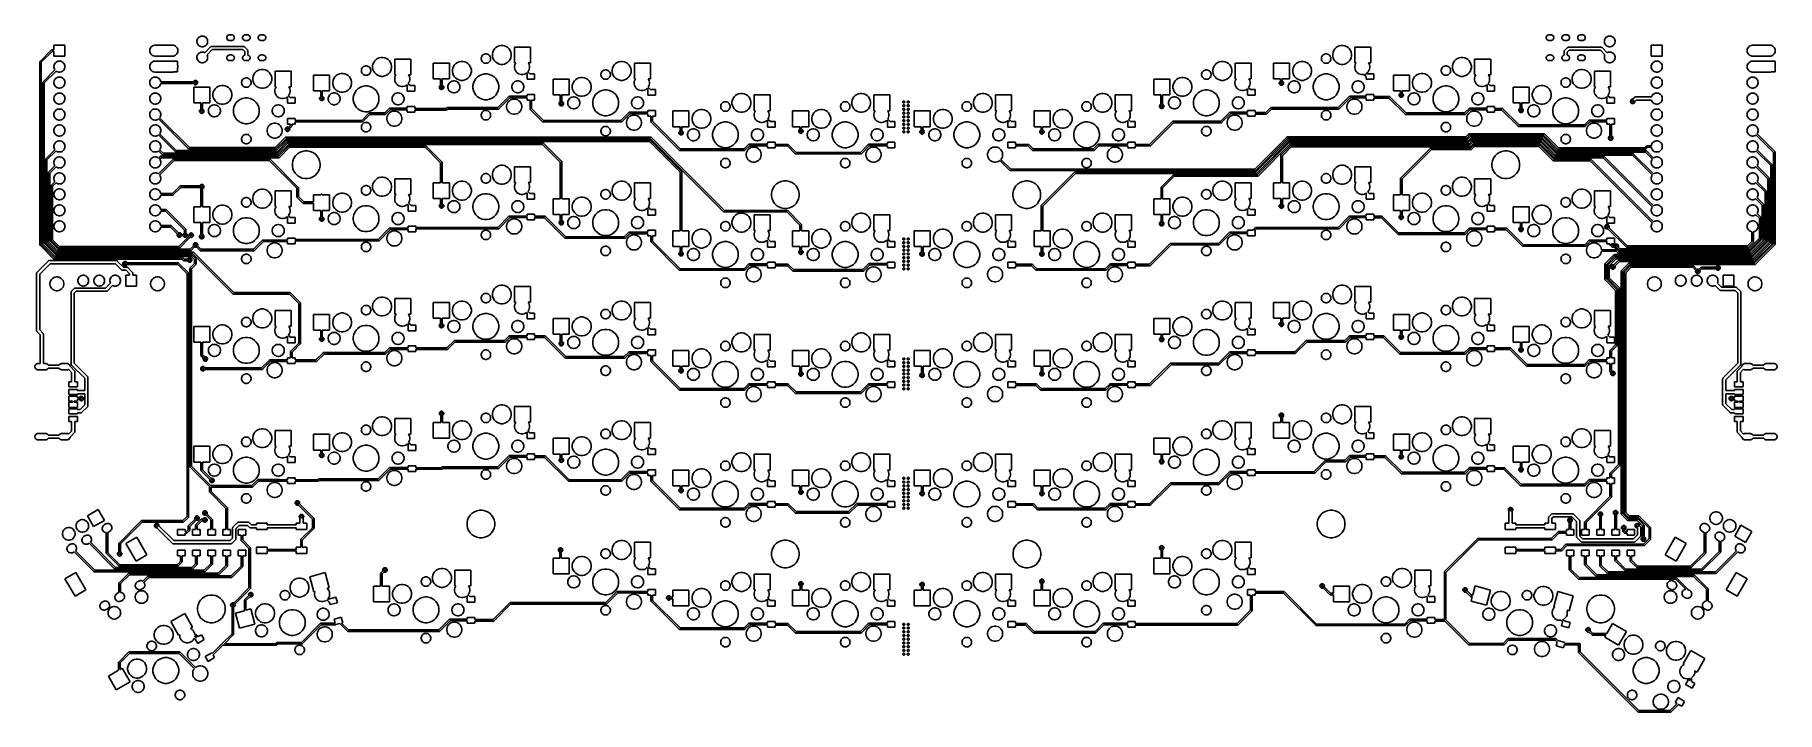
# Model space of a CAD drawing. Extents: x 70 to 347, y -163 to -55.
import ezdxf

# ---------------------------------------------------------------- set-up
doc = ezdxf.new("R2010")
doc.units = 0
doc.layers.add('BLACK', color=7, linetype='CONTINUOUS')

msp = doc.modelspace()

# ---------------------------------------------------------------- linework, layer by layer
at = {"layer": 'BLACK', "linetype": 'CONTINUOUS'}
for p, q in [((100.688, -55.4303), (100.756, -55.374)), ((100.756, -55.374), (100.834, -55.3322)), ((100.834, -55.3322), (100.919, -55.3065)), ((100.919, -55.3065), (100.985, -55.3)), ((100.985, -55.3), (101.329, -55.3)), ((101.329, -55.3), (101.396, -55.3065)), ((101.396, -55.3065), (101.48, -55.3322)), ((101.48, -55.3322), (101.559, -55.374)), ((101.559, -55.374), (101.627, -55.4303)), ((103.188, -55.4303), (103.256, -55.374)), ((103.256, -55.374), (103.334, -55.3322)), ((103.334, -55.3322), (103.419, -55.3065)), ((103.419, -55.3065), (103.485, -55.3)), ((103.485, -55.3), (103.829, -55.3)), ((103.829, -55.3), (103.896, -55.3065)), ((103.896, -55.3065), (103.98, -55.3322)), ((103.98, -55.3322), (104.059, -55.374)), ((104.059, -55.374), (104.127, -55.4303)), ((105.688, -55.4303), (105.756, -55.374)), ((105.756, -55.374), (105.834, -55.3322)), ((105.834, -55.3322), (105.919, -55.3065)), ((105.919, -55.3065), (105.985, -55.3)), ((105.985, -55.3), (106.329, -55.3)), ((106.329, -55.3), (106.396, -55.3065)), ((106.396, -55.3065), (106.48, -55.3322)), ((106.48, -55.3322), (106.559, -55.374)), ((106.559, -55.374), (106.627, -55.4303)), ((310.527, -55.4303), (310.595, -55.374)), ((310.595, -55.374), (310.673, -55.3322)), ((310.673, -55.3322), (310.758, -55.3065)), ((310.758, -55.3065), (310.824, -55.3)), ((310.824, -55.3), (311.168, -55.3)), ((311.168, -55.3), (311.235, -55.3065)), ((311.235, -55.3065), (311.319, -55.3322)), ((311.319, -55.3322), (311.398, -55.374)), ((311.398, -55.374), (311.466, -55.4303)), ((313.027, -55.4303), (313.095, -55.374)), ((313.095, -55.374), (313.173, -55.3322)), ((313.173, -55.3322), (313.258, -55.3065)), ((313.258, -55.3065), (313.324, -55.3)), ((313.324, -55.3), (313.668, -55.3)), ((313.668, -55.3), (313.735, -55.3065)), ((313.735, -55.3065), (313.819, -55.3322)), ((313.819, -55.3322), (313.898, -55.374)), ((313.898, -55.374), (313.966, -55.4303)), ((315.527, -55.4303), (315.595, -55.374)), ((315.595, -55.374), (315.673, -55.3322)), ((315.673, -55.3322), (315.758, -55.3065)), ((315.758, -55.3065), (315.824, -55.3)), ((315.824, -55.3), (316.168, -55.3)), ((316.168, -55.3), (316.235, -55.3065)), ((316.235, -55.3065), (316.319, -55.3322)), ((316.319, -55.3322), (316.398, -55.374)), ((316.398, -55.374), (316.466, -55.4303)), ((70.846, -59.5208), (72.6372, -57.7297)), ((72.7817, -57.9387), (71.0551, -59.6653)), ((72.6372, -57.7297), (72.6411, -57.7249)), ((72.6411, -57.7249), (72.6458, -57.721)), ((72.6458, -57.721), (72.6601, -57.7093)), ((72.6601, -57.7093), (72.6818, -57.6977)), ((72.6818, -57.6977), (72.7054, -57.6905)), ((72.7054, -57.6905), (72.7238, -57.6887)), ((72.7238, -57.6887), (72.7299, -57.6881)), ((72.7238, -57.6887), (72.7238, -57.6887)), ((72.7299, -57.6881), (72.736, -57.6887)), ((72.736, -57.6887), (73.0551, -57.6887)), ((73.0551, -57.9387), (72.7817, -57.9387)), ((73.0551, -57.6887), (73.0551, -56.9374)), ((73.0551, -56.9374), (74.8077, -56.9374)), ((73.0551, -58.69), (73.0551, -57.9387)), ((74.8077, -56.9374), (74.8077, -58.69)), ((88.2951, -57.7274), (88.3288, -57.5581)), ((88.2951, -57.9), (88.2951, -57.7274)), ((88.3288, -58.0693), (88.2951, -57.9)), ((88.3288, -57.5581), (88.3948, -57.3986)), ((88.3948, -58.2288), (88.3288, -58.0693)), ((88.3948, -57.3986), (88.4907, -57.2551)), ((88.4907, -57.2551), (88.6128, -57.133)), ((88.6128, -57.133), (88.7563, -57.0371)), ((88.7563, -57.0371), (88.9158, -56.9711)), ((88.9158, -56.9711), (89.0851, -56.9374)), ((89.0851, -56.9374), (89.1708, -56.9374)), ((89.1708, -56.9374), (89.1962, -56.9349)), ((89.1962, -56.9349), (89.2392, -56.9307)), ((89.1962, -56.9349), (89.1962, -56.9349)), ((89.2392, -56.9307), (89.2823, -56.9349)), ((89.2823, -56.9349), (91.9254, -56.9349)), ((91.9254, -56.9349), (92.0542, -56.9476)), ((92.0542, -56.9476), (92.2194, -56.9977)), ((92.2194, -56.9977), (92.3716, -57.0791)), ((92.3716, -57.0791), (92.505, -57.1886)), ((92.505, -57.1886), (92.6145, -57.322)), ((92.6145, -57.322), (92.6959, -57.4742)), ((92.6959, -58.1482), (92.6145, -58.3004)), ((92.6959, -57.4742), (92.746, -57.6394)), ((92.746, -57.983), (92.6959, -58.1482)), ((92.746, -57.6394), (92.7629, -57.8112)), ((92.7629, -57.8112), (92.746, -57.983)), ((95.8074, -56.2663), (95.8401, -56.1021)), ((95.8074, -56.4337), (95.8074, -56.2663)), ((95.8401, -56.5979), (95.8074, -56.4337)), ((95.8401, -56.1021), (95.9041, -55.9474)), ((95.9041, -56.7526), (95.8401, -56.5979)), ((95.9041, -55.9474), (95.9972, -55.8082)), ((95.9972, -56.8918), (95.9041, -56.7526)), ((95.9972, -55.8082), (96.1155, -55.6898)), ((96.1155, -57.0102), (95.9972, -56.8918)), ((96.1155, -55.6898), (96.2548, -55.5967)), ((96.2548, -57.1033), (96.1155, -57.0102)), ((96.1155, -58.2298), (96.2548, -58.1367)), ((96.2548, -55.5967), (96.4095, -55.5327)), ((96.4095, -57.1673), (96.2548, -57.1033)), ((96.2548, -58.1367), (96.4095, -58.0727)), ((96.4095, -55.5327), (96.5737, -55.5)), ((96.5737, -57.2), (96.4095, -57.1673)), ((96.4095, -58.0727), (96.5737, -58.04)), ((96.5737, -55.5), (96.7411, -55.5)), ((96.7411, -57.2), (96.5737, -57.2)), ((96.5737, -58.04), (96.7411, -58.04)), ((96.7411, -55.5), (96.9053, -55.5327)), ((96.9053, -57.1673), (96.7411, -57.2)), ((96.7411, -58.04), (96.9053, -58.0727)), ((96.9053, -55.5327), (97.06, -55.5967)), ((97.06, -57.1033), (96.9053, -57.1673)), ((96.9053, -58.0727), (97.058, -58.1359)), ((97.058, -58.1359), (97.9619, -57.2319)), ((97.06, -55.5967), (97.1992, -55.6898)), ((97.1992, -57.0102), (97.06, -57.1033)), ((97.1992, -55.6898), (97.3176, -55.8082)), ((97.3176, -56.8918), (97.1992, -57.0102)), ((97.3176, -55.8082), (97.4106, -55.9474)), ((97.4106, -56.7526), (97.3176, -56.8918)), ((97.4106, -55.9474), (97.4747, -56.1021)), ((97.4747, -56.5979), (97.4106, -56.7526)), ((98.2509, -57.65), (97.4115, -58.4894)), ((97.4747, -56.1021), (97.5074, -56.2663)), ((97.5074, -56.4337), (97.4747, -56.5979)), ((97.5074, -56.2663), (97.5074, -56.4337)), ((97.9619, -57.2319), (97.9698, -57.2224)), ((97.9698, -57.2224), (98.0078, -57.1911)), ((98.0078, -57.1911), (98.0513, -57.1679)), ((98.0513, -57.1679), (98.0545, -57.1669)), ((98.0545, -57.1669), (98.0984, -57.1536)), ((98.0984, -57.1536), (98.1474, -57.1488)), ((98.1474, -57.1488), (98.1597, -57.15)), ((98.1597, -57.15), (103.184, -57.15)), ((103.093, -57.65), (98.2509, -57.65)), ((100.555, -55.75), (100.564, -55.6618)), ((100.564, -55.8382), (100.555, -55.75)), ((100.564, -55.6618), (100.59, -55.577)), ((100.59, -55.923), (100.564, -55.8382)), ((100.59, -55.577), (100.631, -55.4988)), ((100.631, -56.0012), (100.59, -55.923)), ((100.631, -55.4988), (100.688, -55.4303)), ((100.688, -56.0697), (100.631, -56.0012)), ((100.756, -56.126), (100.688, -56.0697)), ((100.834, -56.1678), (100.756, -56.126)), ((100.919, -56.1935), (100.834, -56.1678)), ((100.985, -56.2), (100.919, -56.1935)), ((101.329, -56.2), (100.985, -56.2)), ((101.396, -56.1935), (101.329, -56.2)), ((101.48, -56.1678), (101.396, -56.1935)), ((101.559, -56.126), (101.48, -56.1678)), ((101.627, -56.0697), (101.559, -56.126)), ((101.627, -55.4303), (101.683, -55.4988)), ((101.683, -56.0012), (101.627, -56.0697)), ((101.683, -55.4988), (101.725, -55.577)), ((101.725, -55.923), (101.683, -56.0012)), ((101.725, -55.577), (101.751, -55.6618)), ((101.751, -55.8382), (101.725, -55.923)), ((101.751, -55.6618), (101.76, -55.75)), ((101.76, -55.75), (101.751, -55.8382)), ((103.055, -55.75), (103.064, -55.6618)), ((103.064, -55.8382), (103.055, -55.75)), ((103.064, -55.6618), (103.09, -55.577)), ((103.09, -55.923), (103.064, -55.8382)), ((103.09, -55.577), (103.131, -55.4988)), ((103.131, -56.0012), (103.09, -55.923)), ((103.407, -57.9645), (103.093, -57.65)), ((103.131, -55.4988), (103.188, -55.4303)), ((103.188, -56.0697), (103.131, -56.0012)), ((103.184, -57.15), (103.196, -57.1488)), ((103.256, -56.126), (103.188, -56.0697)), ((103.196, -57.1488), (103.209, -57.15)), ((103.209, -57.15), (103.245, -57.1536)), ((103.245, -57.1536), (103.293, -57.1679)), ((103.334, -56.1678), (103.256, -56.126)), ((103.293, -57.1679), (103.336, -57.1911)), ((103.419, -56.1935), (103.334, -56.1678)), ((103.336, -57.1911), (103.374, -57.2224)), ((103.374, -57.2224), (103.382, -57.2319)), ((103.382, -57.2319), (103.825, -57.6755)), ((103.407, -58.5101), (103.407, -57.9645)), ((103.485, -56.2), (103.419, -56.1935)), ((103.829, -56.2), (103.485, -56.2)), ((103.825, -57.6755), (103.835, -57.6834)), ((103.896, -56.1935), (103.829, -56.2)), ((103.835, -57.6834), (103.866, -57.721)), ((103.866, -57.721), (103.866, -57.7214)), ((103.866, -57.7214), (103.889, -57.7649)), ((103.889, -57.7649), (103.904, -57.812)), ((103.98, -56.1678), (103.896, -56.1935)), ((103.904, -57.812), (103.909, -57.861)), ((103.909, -57.861), (103.907, -57.8733)), ((103.907, -57.8733), (103.907, -58.5101)), ((104.059, -56.126), (103.98, -56.1678)), ((104.127, -56.0697), (104.059, -56.126)), ((104.127, -55.4303), (104.183, -55.4988)), ((104.183, -56.0012), (104.127, -56.0697)), ((104.183, -55.4988), (104.225, -55.577)), ((104.225, -55.923), (104.183, -56.0012)), ((104.225, -55.577), (104.251, -55.6618)), ((104.251, -55.8382), (104.225, -55.923)), ((104.251, -55.6618), (104.26, -55.75)), ((104.26, -55.75), (104.251, -55.8382)), ((105.555, -55.75), (105.564, -55.6618)), ((105.564, -55.8382), (105.555, -55.75)), ((105.564, -55.6618), (105.59, -55.577)), ((105.59, -55.923), (105.564, -55.8382)), ((105.59, -55.577), (105.631, -55.4988)), ((105.631, -56.0012), (105.59, -55.923)), ((105.631, -55.4988), (105.688, -55.4303)), ((105.688, -56.0697), (105.631, -56.0012)), ((105.756, -56.126), (105.688, -56.0697)), ((105.834, -56.1678), (105.756, -56.126)), ((105.919, -56.1935), (105.834, -56.1678)), ((105.985, -56.2), (105.919, -56.1935)), ((106.329, -56.2), (105.985, -56.2)), ((106.396, -56.1935), (106.329, -56.2)), ((106.48, -56.1678), (106.396, -56.1935)), ((106.559, -56.126), (106.48, -56.1678)), ((106.627, -56.0697), (106.559, -56.126)), ((106.627, -55.4303), (106.683, -55.4988)), ((106.683, -56.0012), (106.627, -56.0697)), ((106.683, -55.4988), (106.725, -55.577)), ((106.725, -55.923), (106.683, -56.0012)), ((106.725, -55.577), (106.751, -55.6618)), ((106.751, -55.8382), (106.725, -55.923)), ((106.751, -55.6618), (106.76, -55.75)), ((106.76, -55.75), (106.751, -55.8382)), ((142.797, -58.3485), (142.855, -58.0587)), ((142.855, -58.0587), (142.968, -57.7857)), ((142.968, -57.7857), (143.132, -57.54)), ((143.132, -57.54), (143.341, -57.3311)), ((143.341, -57.3311), (143.587, -57.1669)), ((143.587, -57.1669), (143.86, -57.0538)), ((143.86, -57.0538), (144.15, -56.9962)), ((144.15, -56.9962), (144.445, -56.9962)), ((144.445, -56.9962), (144.735, -57.0538)), ((144.735, -57.0538), (145.008, -57.1669)), ((145.008, -57.1669), (145.254, -57.3311)), ((145.254, -57.3311), (145.463, -57.54)), ((145.463, -57.54), (145.627, -57.7857)), ((145.627, -57.7857), (145.74, -58.0587)), ((145.74, -58.0587), (145.797, -58.3485)), ((146.324, -59.7462), (146.324, -57.2462)), ((146.324, -57.2462), (148.874, -57.2462)), ((148.874, -57.2462), (148.874, -59.7462)), ((276.437, -58.3485), (276.494, -58.0587)), ((276.494, -58.0587), (276.607, -57.7857)), ((276.607, -57.7857), (276.771, -57.54)), ((276.771, -57.54), (276.98, -57.3311)), ((276.98, -57.3311), (277.226, -57.1669)), ((277.226, -57.1669), (277.499, -57.0538)), ((277.499, -57.0538), (277.789, -56.9962)), ((277.789, -56.9962), (278.084, -56.9962)), ((278.084, -56.9962), (278.374, -57.0538)), ((278.374, -57.0538), (278.647, -57.1669)), ((278.647, -57.1669), (278.893, -57.3311)), ((278.893, -57.3311), (279.102, -57.54)), ((279.102, -57.54), (279.266, -57.7857)), ((279.266, -57.7857), (279.379, -58.0587)), ((279.379, -58.0587), (279.437, -58.3485)), ((279.964, -59.7462), (279.964, -57.2462)), ((279.964, -57.2462), (282.514, -57.2462)), ((282.514, -57.2462), (282.514, -59.7462)), ((310.394, -55.75), (310.403, -55.6618)), ((310.403, -55.8382), (310.394, -55.75)), ((310.403, -55.6618), (310.429, -55.577)), ((310.429, -55.923), (310.403, -55.8382)), ((310.429, -55.577), (310.47, -55.4988)), ((310.47, -56.0012), (310.429, -55.923)), ((310.47, -55.4988), (310.527, -55.4303)), ((310.527, -56.0697), (310.47, -56.0012)), ((310.595, -56.126), (310.527, -56.0697)), ((310.673, -56.1678), (310.595, -56.126)), ((310.758, -56.1935), (310.673, -56.1678)), ((310.824, -56.2), (310.758, -56.1935)), ((311.168, -56.2), (310.824, -56.2)), ((311.235, -56.1935), (311.168, -56.2)), ((311.319, -56.1678), (311.235, -56.1935)), ((311.398, -56.126), (311.319, -56.1678)), ((311.466, -56.0697), (311.398, -56.126)), ((311.466, -55.4303), (311.522, -55.4988)), ((311.522, -56.0012), (311.466, -56.0697)), ((311.522, -55.4988), (311.564, -55.577)), ((311.564, -55.923), (311.522, -56.0012)), ((311.564, -55.577), (311.59, -55.6618)), ((311.59, -55.8382), (311.564, -55.923)), ((311.59, -55.6618), (311.599, -55.75)), ((311.599, -55.75), (311.59, -55.8382)), ((312.894, -55.75), (312.903, -55.6618)), ((312.903, -55.8382), (312.894, -55.75)), ((312.903, -55.6618), (312.929, -55.577)), ((312.929, -55.923), (312.903, -55.8382)), ((312.929, -55.577), (312.97, -55.4988)), ((312.97, -56.0012), (312.929, -55.923)), ((312.97, -55.4988), (313.027, -55.4303)), ((313.027, -56.0697), (312.97, -56.0012)), ((313.095, -56.126), (313.027, -56.0697)), ((313.173, -56.1678), (313.095, -56.126)), ((313.258, -56.1935), (313.173, -56.1678)), ((313.245, -57.95), (313.25, -57.901)), ((313.246, -57.9623), (313.245, -57.95)), ((313.246, -58.5101), (313.246, -57.9623)), ((313.25, -57.901), (313.264, -57.8539)), ((313.324, -56.2), (313.258, -56.1935)), ((313.264, -57.8539), (313.288, -57.8104)), ((313.288, -57.8104), (313.319, -57.7724)), ((313.319, -57.7724), (313.328, -57.7645)), ((313.668, -56.2), (313.324, -56.2)), ((313.328, -57.7645), (313.761, -57.3319)), ((313.735, -56.1935), (313.668, -56.2)), ((313.819, -56.1678), (313.735, -56.1935)), ((314.05, -57.75), (313.746, -58.0536)), ((313.746, -58.0536), (313.746, -58.5101)), ((313.761, -57.3319), (313.769, -57.3224)), ((313.769, -57.3224), (313.807, -57.2911)), ((313.807, -57.2911), (313.85, -57.2679)), ((313.898, -56.126), (313.819, -56.1678)), ((313.85, -57.2679), (313.875, -57.2604)), ((313.875, -57.2604), (313.897, -57.2536)), ((313.897, -57.2536), (313.946, -57.2488)), ((313.966, -56.0697), (313.898, -56.126)), ((313.946, -57.2488), (313.959, -57.25)), ((313.959, -57.25), (319.094, -57.25)), ((313.966, -55.4303), (314.022, -55.4988)), ((314.022, -56.0012), (313.966, -56.0697)), ((314.022, -55.4988), (314.064, -55.577)), ((314.064, -55.923), (314.022, -56.0012)), ((319.003, -57.75), (314.05, -57.75)), ((314.064, -55.577), (314.09, -55.6618)), ((314.09, -55.8382), (314.064, -55.923)), ((314.09, -55.6618), (314.099, -55.75)), ((314.099, -55.75), (314.09, -55.8382)), ((315.394, -55.75), (315.403, -55.6618)), ((315.403, -55.8382), (315.394, -55.75)), ((315.403, -55.6618), (315.429, -55.577)), ((315.429, -55.923), (315.403, -55.8382)), ((315.429, -55.577), (315.47, -55.4988)), ((315.47, -56.0012), (315.429, -55.923)), ((315.47, -55.4988), (315.527, -55.4303)), ((315.527, -56.0697), (315.47, -56.0012)), ((315.595, -56.126), (315.527, -56.0697)), ((315.673, -56.1678), (315.595, -56.126)), ((315.758, -56.1935), (315.673, -56.1678)), ((315.824, -56.2), (315.758, -56.1935)), ((316.168, -56.2), (315.824, -56.2)), ((316.235, -56.1935), (316.168, -56.2)), ((316.319, -56.1678), (316.235, -56.1935)), ((316.398, -56.126), (316.319, -56.1678)), ((316.466, -56.0697), (316.398, -56.126)), ((316.466, -55.4303), (316.522, -55.4988)), ((316.522, -56.0012), (316.466, -56.0697)), ((316.522, -55.4988), (316.564, -55.577)), ((316.564, -55.923), (316.522, -56.0012)), ((316.564, -55.577), (316.59, -55.6618)), ((316.59, -55.8382), (316.564, -55.923)), ((316.59, -55.6618), (316.599, -55.75)), ((316.599, -55.75), (316.59, -55.8382)), ((319.742, -58.4894), (319.003, -57.75)), ((319.094, -57.25), (319.106, -57.2488)), ((319.106, -57.2488), (319.119, -57.25)), ((319.119, -57.25), (319.155, -57.2536)), ((319.155, -57.2536), (319.203, -57.2679)), ((319.203, -57.2679), (319.246, -57.2911)), ((319.246, -57.2911), (319.284, -57.3224)), ((319.284, -57.3224), (319.292, -57.3319)), ((319.292, -57.3319), (320.096, -58.1359)), ((319.646, -56.2663), (319.679, -56.1021)), ((319.646, -56.4337), (319.646, -56.2663)), ((319.679, -56.5979), (319.646, -56.4337)), ((319.679, -56.1021), (319.743, -55.9474)), ((319.743, -56.7526), (319.679, -56.5979)), ((319.743, -55.9474), (319.836, -55.8082)), ((319.836, -56.8918), (319.743, -56.7526)), ((319.836, -55.8082), (319.955, -55.6898)), ((319.955, -57.0102), (319.836, -56.8918)), ((319.955, -55.6898), (320.094, -55.5967)), ((320.094, -57.1033), (319.955, -57.0102)), ((320.094, -55.5967), (320.248, -55.5327)), ((320.248, -57.1673), (320.094, -57.1033)), ((320.096, -58.1359), (320.248, -58.0727)), ((320.248, -55.5327), (320.413, -55.5)), ((320.413, -57.2), (320.248, -57.1673)), ((320.248, -58.0727), (320.413, -58.04)), ((320.413, -55.5), (320.58, -55.5)), ((320.58, -57.2), (320.413, -57.2)), ((320.413, -58.04), (320.58, -58.04)), ((320.58, -55.5), (320.744, -55.5327)), ((320.744, -57.1673), (320.58, -57.2)), ((320.58, -58.04), (320.744, -58.0727)), ((320.744, -55.5327), (320.899, -55.5967)), ((320.899, -57.1033), (320.744, -57.1673)), ((320.744, -58.0727), (320.899, -58.1367)), ((320.899, -55.5967), (321.038, -55.6898)), ((321.038, -57.0102), (320.899, -57.1033)), ((320.899, -58.1367), (321.038, -58.2298)), ((321.038, -55.6898), (321.157, -55.8082)), ((321.157, -56.8918), (321.038, -57.0102)), ((321.157, -55.8082), (321.25, -55.9474)), ((321.25, -56.7526), (321.157, -56.8918)), ((321.25, -55.9474), (321.314, -56.1021)), ((321.314, -56.5979), (321.25, -56.7526)), ((321.314, -56.1021), (321.346, -56.2663)), ((321.346, -56.4337), (321.314, -56.5979)), ((321.346, -56.2663), (321.346, -56.4337)), ((327.106, -58.69), (327.106, -56.9374)), ((327.106, -56.9374), (328.859, -56.9374)), ((328.859, -56.9374), (328.859, -58.69)), ((342.346, -57.7274), (342.38, -57.5581)), ((342.346, -57.9), (342.346, -57.7274)), ((342.38, -58.0693), (342.346, -57.9)), ((342.38, -57.5581), (342.446, -57.3986)), ((342.446, -58.2288), (342.38, -58.0693)), ((342.446, -57.3986), (342.542, -57.2551)), ((342.542, -57.2551), (342.664, -57.133)), ((342.664, -57.133), (342.808, -57.0371)), ((342.808, -57.0371), (342.967, -56.9711)), ((342.967, -56.9711), (343.136, -56.9374)), ((343.136, -56.9374), (343.222, -56.9374)), ((343.222, -56.9374), (343.247, -56.9349)), ((343.247, -56.9349), (345.977, -56.9349)), ((345.977, -56.9349), (346.105, -56.9476)), ((346.105, -56.9476), (346.271, -56.9977)), ((346.271, -56.9977), (346.423, -57.0791)), ((346.423, -57.0791), (346.556, -57.1886)), ((346.556, -57.1886), (346.666, -57.322)), ((346.666, -57.322), (346.747, -57.4742)), ((346.747, -58.1482), (346.666, -58.3004)), ((346.747, -57.4742), (346.797, -57.6394)), ((346.797, -57.983), (346.747, -58.1482)), ((346.797, -57.6394), (346.814, -57.8112)), ((346.814, -57.8112), (346.797, -57.983)), ((70.8045, -59.6135), (70.8051, -59.6074)), ((70.8051, -59.6197), (70.8045, -59.6135)), ((70.8051, -59.6074), (70.8069, -59.589)), ((70.8051, -59.6074), (70.8051, -59.6074)), ((70.8051, -88.6768), (70.8051, -59.6197)), ((70.8069, -59.589), (70.814, -59.5655)), ((70.814, -59.5655), (70.8222, -59.5502)), ((70.8222, -59.5502), (70.8256, -59.5438)), ((70.8256, -59.5438), (70.8373, -59.5295)), ((70.8373, -59.5295), (70.8412, -59.5247)), ((70.8412, -59.5247), (70.846, -59.5208)), ((71.0551, -59.6653), (71.0551, -88.6311)), ((71.296, -62.8123), (73.2288, -60.8795)), ((74.8077, -58.69), (73.0551, -58.69)), ((73.0551, -60.2674), (73.0888, -60.0981)), ((73.0551, -60.44), (73.0551, -60.2674)), ((73.0888, -60.6093), (73.0551, -60.44)), ((73.0888, -60.0981), (73.1548, -59.9386)), ((73.1548, -60.7688), (73.0888, -60.6093)), ((73.1548, -59.9386), (73.2507, -59.7951)), ((73.2288, -60.8795), (73.1548, -60.7688)), ((73.2507, -59.7951), (73.3728, -59.673)), ((73.3728, -59.673), (73.5163, -59.5771)), ((73.5163, -59.5771), (73.6758, -59.5111)), ((73.6758, -59.5111), (73.8451, -59.4774)), ((73.8451, -59.4774), (74.0177, -59.4774)), ((74.0177, -59.4774), (74.187, -59.5111)), ((74.187, -59.5111), (74.3465, -59.5771)), ((74.3465, -59.5771), (74.49, -59.673)), ((74.49, -59.673), (74.6121, -59.7951)), ((74.6121, -60.9123), (74.49, -61.0344)), ((74.6121, -59.7951), (74.708, -59.9386)), ((74.708, -60.7688), (74.6121, -60.9123)), ((74.708, -59.9386), (74.774, -60.0981)), ((74.774, -60.6093), (74.708, -60.7688)), ((74.774, -60.0981), (74.8077, -60.2674)), ((74.8077, -60.44), (74.774, -60.6093)), ((74.8077, -60.2674), (74.8077, -60.44)), ((88.2951, -60.2674), (88.3288, -60.0981)), ((88.2951, -60.44), (88.2951, -60.2674)), ((88.3288, -60.6093), (88.2951, -60.44)), ((88.3288, -60.0981), (88.3948, -59.9386)), ((88.3948, -60.7688), (88.3288, -60.6093)), ((88.4907, -58.3723), (88.3948, -58.2288)), ((88.3948, -59.9386), (88.4907, -59.7951)), ((88.4907, -60.9123), (88.3948, -60.7688)), ((88.6128, -58.4944), (88.4907, -58.3723)), ((88.4907, -59.7951), (88.6128, -59.673)), ((88.6128, -61.0344), (88.4907, -60.9123)), ((88.7563, -58.5903), (88.6128, -58.4944)), ((88.6128, -59.673), (88.7563, -59.5771)), ((88.9158, -58.6563), (88.7563, -58.5903)), ((88.7563, -59.5771), (88.9158, -59.5111)), ((89.0851, -58.69), (88.9158, -58.6563)), ((88.9158, -59.5111), (89.0851, -59.4774)), ((89.1937, -58.69), (89.0851, -58.69)), ((89.0851, -59.4774), (89.1708, -59.4774)), ((89.1708, -59.4774), (89.1962, -59.4749)), ((89.2367, -58.6942), (89.1937, -58.69)), ((89.1962, -59.4749), (89.2392, -59.4707)), ((89.1962, -59.4749), (89.1962, -59.4749)), ((89.3051, -58.6875), (89.2367, -58.6942)), ((89.2392, -59.4707), (89.2823, -59.4749)), ((89.2823, -59.4749), (91.9254, -59.4749)), ((91.9254, -58.6875), (89.3051, -58.6875)), ((92.0542, -58.6748), (91.9254, -58.6875)), ((91.9254, -59.4749), (92.0542, -59.4876)), ((92.2194, -58.6247), (92.0542, -58.6748)), ((92.0542, -59.4876), (92.0991, -59.5012)), ((92.0991, -59.5012), (92.7324, -59.5012)), ((92.3716, -58.5433), (92.2194, -58.6247)), ((92.505, -58.4338), (92.3716, -58.5433)), ((92.6145, -58.3004), (92.505, -58.4338)), ((92.7324, -59.5012), (92.7324, -60.1345)), ((92.7324, -60.1345), (92.746, -60.1794)), ((92.746, -60.523), (92.7324, -60.5679)), ((92.7324, -60.5679), (92.7324, -61.2012)), ((92.746, -60.1794), (92.7629, -60.3512)), ((92.7629, -60.3512), (92.746, -60.523)), ((95.8074, -58.8063), (95.8401, -58.6421)), ((95.8074, -58.9737), (95.8074, -58.8063)), ((95.8401, -59.1379), (95.8074, -58.9737)), ((95.8401, -58.6421), (95.9041, -58.4874)), ((95.9041, -59.2926), (95.8401, -59.1379)), ((95.9041, -58.4874), (95.9972, -58.3482)), ((95.9972, -59.4318), (95.9041, -59.2926)), ((95.9972, -58.3482), (96.1155, -58.2298)), ((96.1155, -59.5502), (95.9972, -59.4318)), ((96.2548, -59.6433), (96.1155, -59.5502)), ((96.4095, -59.7073), (96.2548, -59.6433)), ((96.5737, -59.74), (96.4095, -59.7073)), ((96.7411, -59.74), (96.5737, -59.74)), ((96.9053, -59.7073), (96.7411, -59.74)), ((97.06, -59.6433), (96.9053, -59.7073)), ((97.1992, -59.5502), (97.06, -59.6433)), ((97.3176, -59.4318), (97.1992, -59.5502)), ((97.4106, -59.2926), (97.3176, -59.4318)), ((97.4747, -59.1379), (97.4106, -59.2926)), ((97.4115, -58.4894), (97.4747, -58.6421)), ((97.4747, -58.6421), (97.5074, -58.8063)), ((97.5074, -58.9737), (97.4747, -59.1379)), ((97.5074, -58.8063), (97.5074, -58.9737)), ((100.555, -58.95), (100.564, -58.8618)), ((100.564, -59.0382), (100.555, -58.95)), ((100.564, -58.8618), (100.59, -58.777)), ((100.59, -59.123), (100.564, -59.0382)), ((100.59, -58.777), (100.631, -58.6988)), ((100.631, -59.2012), (100.59, -59.123)), ((100.631, -58.6988), (100.688, -58.6303)), ((100.688, -59.2697), (100.631, -59.2012)), ((100.688, -58.6303), (100.756, -58.574)), ((100.756, -59.326), (100.688, -59.2697)), ((100.756, -58.574), (100.834, -58.5322)), ((100.834, -59.3678), (100.756, -59.326)), ((100.834, -58.5322), (100.919, -58.5065)), ((100.919, -59.3935), (100.834, -59.3678)), ((100.919, -58.5065), (100.985, -58.5)), ((100.985, -59.4), (100.919, -59.3935)), ((100.985, -58.5), (101.329, -58.5)), ((101.329, -59.4), (100.985, -59.4)), ((101.329, -58.5), (101.396, -58.5065)), ((101.396, -59.3935), (101.329, -59.4)), ((101.396, -58.5065), (101.48, -58.5322)), ((101.48, -59.3678), (101.396, -59.3935)), ((101.48, -58.5322), (101.559, -58.574)), ((101.559, -59.326), (101.48, -59.3678)), ((101.559, -58.574), (101.627, -58.6303)), ((101.627, -59.2697), (101.559, -59.326)), ((101.627, -58.6303), (101.683, -58.6988)), ((101.683, -59.2012), (101.627, -59.2697)), ((101.683, -58.6988), (101.725, -58.777)), ((101.725, -59.123), (101.683, -59.2012)), ((101.725, -58.777), (101.751, -58.8618)), ((101.751, -59.0382), (101.725, -59.123)), ((101.751, -58.8618), (101.76, -58.95)), ((101.76, -58.95), (101.751, -59.0382)), ((103.055, -58.95), (103.064, -58.8618)), ((103.064, -59.0382), (103.055, -58.95)), ((103.064, -58.8618), (103.09, -58.777)), ((103.09, -59.123), (103.064, -59.0382)), ((103.09, -58.777), (103.131, -58.6988)), ((103.131, -59.2012), (103.09, -59.123)), ((103.131, -58.6988), (103.188, -58.6303)), ((103.188, -59.2697), (103.131, -59.2012)), ((103.188, -58.6303), (103.256, -58.574)), ((103.256, -59.326), (103.188, -59.2697)), ((103.256, -58.574), (103.334, -58.5322)), ((103.334, -59.3678), (103.256, -59.326)), ((103.334, -58.5322), (103.407, -58.5101)), ((103.419, -59.3935), (103.334, -59.3678)), ((103.485, -59.4), (103.419, -59.3935)), ((103.829, -59.4), (103.485, -59.4)), ((103.896, -59.3935), (103.829, -59.4)), ((103.98, -59.3678), (103.896, -59.3935)), ((103.907, -58.5101), (103.98, -58.5322)), ((103.98, -58.5322), (104.059, -58.574)), ((104.059, -59.326), (103.98, -59.3678)), ((104.059, -58.574), (104.127, -58.6303)), ((104.127, -59.2697), (104.059, -59.326)), ((104.127, -58.6303), (104.183, -58.6988)), ((104.183, -59.2012), (104.127, -59.2697)), ((104.183, -58.6988), (104.225, -58.777)), ((104.225, -59.123), (104.183, -59.2012)), ((104.225, -58.777), (104.251, -58.8618)), ((104.251, -59.0382), (104.225, -59.123)), ((104.251, -58.8618), (104.26, -58.95)), ((104.26, -58.95), (104.251, -59.0382)), ((105.487, -60.9769), (105.76, -60.8638)), ((105.555, -58.95), (105.564, -58.8618)), ((105.564, -59.0382), (105.555, -58.95)), ((105.564, -58.8618), (105.59, -58.777)), ((105.59, -59.123), (105.564, -59.0382)), ((105.59, -58.777), (105.631, -58.6988)), ((105.631, -59.2012), (105.59, -59.123)), ((105.631, -58.6988), (105.688, -58.6303)), ((105.688, -59.2697), (105.631, -59.2012)), ((105.688, -58.6303), (105.756, -58.574)), ((105.756, -59.326), (105.688, -59.2697)), ((105.756, -58.574), (105.834, -58.5322)), ((105.834, -59.3678), (105.756, -59.326)), ((105.76, -60.8638), (106.05, -60.8062)), ((105.834, -58.5322), (105.919, -58.5065)), ((105.919, -59.3935), (105.834, -59.3678)), ((105.919, -58.5065), (105.985, -58.5)), ((105.985, -59.4), (105.919, -59.3935)), ((105.985, -58.5), (106.329, -58.5)), ((106.329, -59.4), (105.985, -59.4)), ((106.05, -60.8062), (106.345, -60.8062)), ((106.329, -58.5), (106.396, -58.5065)), ((106.396, -59.3935), (106.329, -59.4)), ((106.345, -60.8062), (106.635, -60.8638)), ((106.396, -58.5065), (106.48, -58.5322)), ((106.48, -59.3678), (106.396, -59.3935)), ((106.48, -58.5322), (106.559, -58.574)), ((106.559, -59.326), (106.48, -59.3678)), ((106.559, -58.574), (106.627, -58.6303)), ((106.627, -59.2697), (106.559, -59.326)), ((106.627, -58.6303), (106.683, -58.6988)), ((106.683, -59.2012), (106.627, -59.2697)), ((106.635, -60.8638), (106.908, -60.9769)), ((106.683, -58.6988), (106.725, -58.777)), ((106.725, -59.123), (106.683, -59.2012)), ((106.725, -58.777), (106.751, -58.8618)), ((106.751, -59.0382), (106.725, -59.123)), ((106.751, -58.8618), (106.76, -58.95)), ((106.76, -58.95), (106.751, -59.0382)), ((121.957, -60.9073), (121.986, -60.7624)), ((121.957, -61.0551), (121.957, -60.9073)), ((121.986, -60.7624), (122.043, -60.6259)), ((122.043, -60.6259), (122.125, -60.5031)), ((122.125, -60.5031), (122.229, -60.3986)), ((122.229, -60.3986), (122.352, -60.3166)), ((122.352, -60.3166), (122.489, -60.26)), ((122.489, -60.26), (122.634, -60.2312)), ((122.634, -60.2312), (122.781, -60.2312)), ((122.781, -60.2312), (122.926, -60.26)), ((122.926, -60.26), (123.063, -60.3166)), ((123.063, -60.3166), (123.185, -60.3986)), ((123.185, -60.3986), (123.29, -60.5031)), ((123.29, -60.5031), (123.372, -60.6259)), ((123.372, -60.6259), (123.429, -60.7624)), ((123.429, -60.7624), (123.457, -60.9073)), ((123.457, -60.9073), (123.457, -61.0551)), ((123.747, -60.2535), (123.805, -59.9637)), ((123.747, -60.5489), (123.747, -60.2535)), ((123.805, -60.8387), (123.747, -60.5489)), ((123.805, -59.9637), (123.918, -59.6907)), ((123.918, -61.1117), (123.805, -60.8387)), ((123.918, -59.6907), (124.082, -59.445)), ((124.082, -59.445), (124.291, -59.2361)), ((124.291, -59.2361), (124.537, -59.0719)), ((124.537, -59.0719), (124.81, -58.9589)), ((124.81, -58.9589), (125.1, -58.9012)), ((125.1, -58.9012), (125.395, -58.9012)), ((125.395, -58.9012), (125.685, -58.9589)), ((125.685, -58.9589), (125.958, -59.0719)), ((125.958, -59.0719), (126.204, -59.2361)), ((126.204, -59.2361), (126.413, -59.445)), ((126.413, -59.445), (126.577, -59.6907)), ((126.577, -59.6907), (126.69, -59.9637)), ((126.69, -60.8387), (126.577, -61.1117)), ((126.69, -59.9637), (126.747, -60.2535)), ((126.747, -60.5489), (126.69, -60.8387)), ((126.747, -60.2535), (126.747, -60.5489)), ((127.274, -61.6512), (127.274, -59.1512)), ((127.274, -59.1512), (129.824, -59.1512)), ((129.824, -59.1512), (129.824, -61.6512)), ((133.397, -62.2862), (133.397, -59.7862)), ((133.397, -59.7862), (135.947, -59.7862)), ((135.947, -59.7862), (135.947, -62.2862)), ((136.447, -60.8885), (136.505, -60.5987)), ((136.447, -61.1839), (136.447, -60.8885)), ((136.505, -60.5987), (136.618, -60.3257)), ((136.618, -60.3257), (136.782, -60.08)), ((136.782, -60.08), (136.991, -59.8711)), ((136.991, -59.8711), (137.237, -59.7069)), ((137.237, -59.7069), (137.51, -59.5938)), ((137.51, -59.5938), (137.8, -59.5362)), ((137.8, -59.5362), (138.095, -59.5362)), ((138.095, -59.5362), (138.385, -59.5938)), ((138.385, -59.5938), (138.658, -59.7069)), ((138.658, -59.7069), (138.904, -59.8711)), ((138.904, -59.8711), (139.113, -60.08)), ((139.113, -60.08), (139.277, -60.3257)), ((139.277, -60.3257), (139.39, -60.5987)), ((139.39, -60.5987), (139.447, -60.8885)), ((139.447, -60.8885), (139.447, -61.1839)), ((141.007, -59.0023), (141.036, -58.8574)), ((141.007, -59.1501), (141.007, -59.0023)), ((141.036, -59.295), (141.007, -59.1501)), ((141.036, -58.8574), (141.093, -58.7209)), ((141.093, -59.4315), (141.036, -59.295)), ((141.093, -58.7209), (141.175, -58.5981)), ((141.175, -59.5543), (141.093, -59.4315)), ((141.175, -58.5981), (141.279, -58.4936)), ((141.279, -59.6588), (141.175, -59.5543)), ((141.279, -58.4936), (141.402, -58.4116)), ((141.402, -59.7408), (141.279, -59.6588)), ((141.402, -58.4116), (141.539, -58.355)), ((141.539, -59.7974), (141.402, -59.7408)), ((141.539, -58.355), (141.684, -58.3262)), ((141.684, -59.8262), (141.539, -59.7974)), ((141.684, -58.3262), (141.831, -58.3262)), ((141.831, -59.8262), (141.684, -59.8262)), ((141.831, -58.3262), (141.976, -58.355)), ((141.976, -59.7974), (141.831, -59.8262)), ((141.976, -58.355), (142.113, -58.4116)), ((142.113, -59.7408), (141.976, -59.7974)), ((142.113, -58.4116), (142.235, -58.4936)), ((142.235, -59.6588), (142.113, -59.7408)), ((142.235, -58.4936), (142.34, -58.5981)), ((142.34, -59.5543), (142.235, -59.6588)), ((142.34, -58.5981), (142.422, -58.7209)), ((142.422, -59.4315), (142.34, -59.5543)), ((142.422, -58.7209), (142.479, -58.8574)), ((142.479, -59.295), (142.422, -59.4315)), ((142.479, -58.8574), (142.507, -59.0023)), ((142.507, -59.1501), (142.479, -59.295)), ((142.507, -59.0023), (142.507, -59.1501)), ((142.797, -58.6439), (142.797, -58.3485)), ((142.855, -58.9337), (142.797, -58.6439)), ((142.968, -59.2067), (142.855, -58.9337)), ((143.132, -59.4524), (142.968, -59.2067)), ((143.341, -59.6613), (143.132, -59.4524)), ((143.587, -59.8255), (143.341, -59.6613)), ((143.86, -59.9386), (143.587, -59.8255)), ((144.15, -59.9962), (143.86, -59.9386)), ((144.445, -59.9962), (144.15, -59.9962)), ((144.735, -59.9386), (144.445, -59.9962)), ((145.008, -59.8255), (144.735, -59.9386)), ((145.254, -59.6613), (145.008, -59.8255)), ((145.463, -59.4524), (145.254, -59.6613)), ((145.627, -59.2067), (145.463, -59.4524)), ((145.74, -58.9337), (145.627, -59.2067)), ((145.797, -58.6439), (145.74, -58.9337)), ((145.797, -58.3485), (145.797, -58.6439)), ((146.307, -60.308), (146.354, -60.0762)), ((146.307, -60.5444), (146.307, -60.308)), ((146.354, -60.7762), (146.307, -60.5444)), ((146.519, -59.7462), (146.324, -59.7462)), ((146.354, -60.0762), (146.444, -59.8578)), ((146.444, -60.9946), (146.354, -60.7762)), ((146.444, -59.8578), (146.519, -59.7462)), ((148.874, -59.7462), (148.496, -59.7462)), ((148.496, -59.7462), (148.571, -59.8578)), ((148.571, -59.8578), (148.661, -60.0762)), ((148.661, -60.7762), (148.571, -60.9946)), ((148.661, -60.0762), (148.707, -60.308)), ((148.707, -60.5444), (148.661, -60.7762)), ((148.707, -60.308), (148.707, -60.5444)), ((160.329, -61.0336), (160.452, -60.9516)), ((160.452, -60.9516), (160.589, -60.895)), ((160.589, -60.895), (160.734, -60.8662)), ((160.734, -60.8662), (160.881, -60.8662)), ((160.881, -60.8662), (161.026, -60.895)), ((161.026, -60.895), (161.163, -60.9516)), ((161.163, -60.9516), (161.285, -61.0336)), ((161.847, -60.8885), (161.905, -60.5987)), ((161.847, -61.1839), (161.847, -60.8885)), ((161.905, -60.5987), (162.018, -60.3257)), ((162.018, -60.3257), (162.182, -60.08)), ((162.182, -60.08), (162.391, -59.8711)), ((162.391, -59.8711), (162.637, -59.7069)), ((162.637, -59.7069), (162.91, -59.5938)), ((162.91, -59.5938), (163.2, -59.5362)), ((163.2, -59.5362), (163.495, -59.5362)), ((163.495, -59.5362), (163.785, -59.5938)), ((163.785, -59.5938), (164.058, -59.7069)), ((164.058, -59.7069), (164.304, -59.8711)), ((164.304, -59.8711), (164.513, -60.08)), ((164.513, -60.08), (164.677, -60.3257)), ((164.677, -60.3257), (164.79, -60.5987)), ((164.79, -60.5987), (164.847, -60.8885)), ((164.847, -60.8885), (164.847, -61.1839)), ((165.374, -62.2862), (165.374, -59.7862)), ((165.374, -59.7862), (167.924, -59.7862)), ((167.924, -59.7862), (167.924, -62.2862)), ((255.868, -61.0336), (255.991, -60.9516)), ((255.991, -60.9516), (256.128, -60.895)), ((256.128, -60.895), (256.273, -60.8662)), ((256.273, -60.8662), (256.42, -60.8662)), ((256.42, -60.8662), (256.565, -60.895)), ((256.565, -60.895), (256.702, -60.9516)), ((256.702, -60.9516), (256.825, -61.0336)), ((257.387, -60.8885), (257.444, -60.5987)), ((257.387, -61.1839), (257.387, -60.8885)), ((257.444, -60.5987), (257.557, -60.3257)), ((257.557, -60.3257), (257.721, -60.08)), ((257.721, -60.08), (257.93, -59.8711)), ((257.93, -59.8711), (258.176, -59.7069)), ((258.176, -59.7069), (258.449, -59.5938)), ((258.449, -59.5938), (258.739, -59.5362)), ((258.739, -59.5362), (259.034, -59.5362)), ((259.034, -59.5362), (259.324, -59.5938)), ((259.324, -59.5938), (259.597, -59.7069)), ((259.597, -59.7069), (259.843, -59.8711)), ((259.843, -59.8711), (260.052, -60.08)), ((260.052, -60.08), (260.216, -60.3257)), ((260.216, -60.3257), (260.329, -60.5987)), ((260.329, -60.5987), (260.387, -60.8885)), ((260.387, -60.8885), (260.387, -61.1839)), ((260.914, -62.2862), (260.914, -59.7862)), ((260.914, -59.7862), (263.464, -59.7862)), ((263.464, -59.7862), (263.464, -62.2862)), ((267.037, -62.2862), (267.037, -59.7862)), ((267.037, -59.7862), (269.587, -59.7862)), ((269.587, -59.7862), (269.587, -62.2862)), ((270.087, -60.8885), (270.144, -60.5987)), ((270.087, -61.1839), (270.087, -60.8885)), ((270.144, -60.5987), (270.257, -60.3257)), ((270.257, -60.3257), (270.421, -60.08)), ((270.421, -60.08), (270.63, -59.8711)), ((270.63, -59.8711), (270.876, -59.7069)), ((270.876, -59.7069), (271.149, -59.5938)), ((271.149, -59.5938), (271.439, -59.5362)), ((271.439, -59.5362), (271.734, -59.5362)), ((271.734, -59.5362), (272.024, -59.5938)), ((272.024, -59.5938), (272.297, -59.7069)), ((272.297, -59.7069), (272.543, -59.8711)), ((272.543, -59.8711), (272.752, -60.08)), ((272.752, -60.08), (272.916, -60.3257)), ((272.916, -60.3257), (273.029, -60.5987)), ((273.029, -60.5987), (273.087, -60.8885)), ((273.087, -60.8885), (273.087, -61.1839)), ((274.647, -59.0023), (274.675, -58.8574)), ((274.647, -59.1501), (274.647, -59.0023)), ((274.675, -59.295), (274.647, -59.1501)), ((274.675, -58.8574), (274.732, -58.7209)), ((274.732, -59.4315), (274.675, -59.295)), ((274.732, -58.7209), (274.814, -58.5981)), ((274.814, -59.5543), (274.732, -59.4315)), ((274.814, -58.5981), (274.918, -58.4936)), ((274.918, -59.6588), (274.814, -59.5543)), ((274.918, -58.4936), (275.041, -58.4116)), ((275.041, -59.7408), (274.918, -59.6588)), ((275.041, -58.4116), (275.178, -58.355)), ((275.178, -59.7974), (275.041, -59.7408)), ((275.178, -58.355), (275.323, -58.3262)), ((275.323, -59.8262), (275.178, -59.7974)), ((275.323, -58.3262), (275.47, -58.3262)), ((275.47, -59.8262), (275.323, -59.8262)), ((275.47, -58.3262), (275.615, -58.355)), ((275.615, -59.7974), (275.47, -59.8262)), ((275.615, -58.355), (275.752, -58.4116)), ((275.752, -59.7408), (275.615, -59.7974)), ((275.752, -58.4116), (275.875, -58.4936)), ((275.875, -59.6588), (275.752, -59.7408)), ((275.875, -58.4936), (275.979, -58.5981)), ((275.979, -59.5543), (275.875, -59.6588)), ((275.979, -58.5981), (276.061, -58.7209)), ((276.061, -59.4315), (275.979, -59.5543)), ((276.061, -58.7209), (276.118, -58.8574)), ((276.118, -59.295), (276.061, -59.4315)), ((276.118, -58.8574), (276.147, -59.0023)), ((276.147, -59.1501), (276.118, -59.295)), ((276.147, -59.0023), (276.147, -59.1501)), ((276.437, -58.6439), (276.437, -58.3485)), ((276.494, -58.9337), (276.437, -58.6439)), ((276.607, -59.2067), (276.494, -58.9337)), ((276.771, -59.4524), (276.607, -59.2067)), ((276.98, -59.6613), (276.771, -59.4524)), ((277.226, -59.8255), (276.98, -59.6613)), ((277.499, -59.9386), (277.226, -59.8255)), ((277.789, -59.9962), (277.499, -59.9386)), ((278.084, -59.9962), (277.789, -59.9962)), ((278.374, -59.9386), (278.084, -59.9962)), ((278.647, -59.8255), (278.374, -59.9386)), ((278.893, -59.6613), (278.647, -59.8255)), ((279.102, -59.4524), (278.893, -59.6613)), ((279.266, -59.2067), (279.102, -59.4524)), ((279.379, -58.9337), (279.266, -59.2067)), ((279.437, -58.6439), (279.379, -58.9337)), ((279.437, -58.3485), (279.437, -58.6439)), ((279.947, -60.308), (279.993, -60.0762)), ((279.947, -60.5444), (279.947, -60.308)), ((279.993, -60.7762), (279.947, -60.5444)), ((280.158, -59.7462), (279.964, -59.7462)), ((279.993, -60.0762), (280.083, -59.8578)), ((280.083, -60.9946), (279.993, -60.7762)), ((280.083, -59.8578), (280.158, -59.7462)), ((282.514, -59.7462), (282.135, -59.7462)), ((282.135, -59.7462), (282.21, -59.8578)), ((282.21, -59.8578), (282.3, -60.0762)), ((282.3, -60.7762), (282.21, -60.9946)), ((282.3, -60.0762), (282.347, -60.308)), ((282.347, -60.5444), (282.3, -60.7762)), ((282.347, -60.308), (282.347, -60.5444)), ((293.697, -60.9073), (293.725, -60.7624)), ((293.697, -61.0551), (293.697, -60.9073)), ((293.725, -60.7624), (293.782, -60.6259)), ((293.782, -60.6259), (293.864, -60.5031)), ((293.864, -60.5031), (293.968, -60.3986)), ((293.968, -60.3986), (294.091, -60.3166)), ((294.091, -60.3166), (294.228, -60.26)), ((294.228, -60.26), (294.373, -60.2312)), ((294.373, -60.2312), (294.52, -60.2312)), ((294.52, -60.2312), (294.665, -60.26)), ((294.665, -60.26), (294.802, -60.3166)), ((294.802, -60.3166), (294.925, -60.3986)), ((294.925, -60.3986), (295.029, -60.5031)), ((295.029, -60.5031), (295.111, -60.6259)), ((295.111, -60.6259), (295.168, -60.7624)), ((295.168, -60.7624), (295.197, -60.9073)), ((295.197, -60.9073), (295.197, -61.0551)), ((295.487, -60.2535), (295.544, -59.9637)), ((295.487, -60.5489), (295.487, -60.2535)), ((295.544, -60.8387), (295.487, -60.5489)), ((295.544, -59.9637), (295.657, -59.6907)), ((295.657, -61.1117), (295.544, -60.8387)), ((295.657, -59.6907), (295.821, -59.445)), ((295.821, -59.445), (296.03, -59.2361)), ((296.03, -59.2361), (296.276, -59.0719)), ((296.276, -59.0719), (296.549, -58.9588)), ((296.549, -58.9588), (296.839, -58.9012)), ((296.839, -58.9012), (297.134, -58.9012)), ((297.134, -58.9012), (297.424, -58.9588)), ((297.424, -58.9588), (297.697, -59.0719)), ((297.697, -59.0719), (297.943, -59.2361)), ((297.943, -59.2361), (298.152, -59.445)), ((298.152, -59.445), (298.316, -59.6907)), ((298.316, -59.6907), (298.429, -59.9637)), ((298.429, -60.8387), (298.316, -61.1117)), ((298.429, -59.9637), (298.487, -60.2535)), ((298.487, -60.5489), (298.429, -60.8387)), ((298.487, -60.2535), (298.487, -60.5489)), ((299.014, -61.6512), (299.014, -59.1512)), ((299.014, -59.1512), (301.564, -59.1512)), ((301.564, -59.1512), (301.564, -61.6512)), ((310.394, -58.95), (310.403, -58.8618)), ((310.403, -59.0382), (310.394, -58.95)), ((310.403, -58.8618), (310.429, -58.777)), ((310.429, -59.123), (310.403, -59.0382)), ((310.429, -58.777), (310.47, -58.6988)), ((310.47, -59.2012), (310.429, -59.123)), ((310.47, -58.6988), (310.527, -58.6303)), ((310.527, -59.2697), (310.47, -59.2012)), ((310.527, -58.6303), (310.595, -58.574)), ((310.595, -59.326), (310.527, -59.2697)), ((310.595, -58.574), (310.673, -58.5322)), ((310.673, -59.3678), (310.595, -59.326)), ((310.673, -58.5322), (310.758, -58.5065)), ((310.758, -59.3935), (310.673, -59.3678)), ((310.758, -58.5065), (310.824, -58.5)), ((310.824, -59.4), (310.758, -59.3935)), ((310.824, -58.5), (311.168, -58.5)), ((311.168, -59.4), (310.824, -59.4)), ((311.168, -58.5), (311.235, -58.5065)), ((311.235, -59.3935), (311.168, -59.4)), ((311.235, -58.5065), (311.319, -58.5322)), ((311.319, -59.3678), (311.235, -59.3935)), ((311.319, -58.5322), (311.398, -58.574)), ((311.398, -59.326), (311.319, -59.3678)), ((311.398, -58.574), (311.466, -58.6303)), ((311.466, -59.2697), (311.398, -59.326)), ((311.466, -58.6303), (311.522, -58.6988)), ((311.522, -59.2012), (311.466, -59.2697)), ((311.522, -58.6988), (311.564, -58.777)), ((311.564, -59.123), (311.522, -59.2012)), ((311.564, -58.777), (311.59, -58.8618)), ((311.59, -59.0382), (311.564, -59.123)), ((311.59, -58.8618), (311.599, -58.95)), ((311.599, -58.95), (311.59, -59.0382)), ((312.894, -58.95), (312.903, -58.8618)), ((312.903, -59.0382), (312.894, -58.95)), ((312.903, -58.8618), (312.929, -58.777)), ((312.929, -59.123), (312.903, -59.0382)), ((312.929, -58.777), (312.97, -58.6988)), ((312.97, -59.2012), (312.929, -59.123)), ((312.97, -58.6988), (313.027, -58.6303)), ((313.027, -59.2697), (312.97, -59.2012)), ((313.027, -58.6303), (313.095, -58.574)), ((313.095, -59.326), (313.027, -59.2697)), ((313.095, -58.574), (313.173, -58.5322)), ((313.173, -59.3678), (313.095, -59.326)), ((313.173, -58.5322), (313.246, -58.5101)), ((313.258, -59.3935), (313.173, -59.3678)), ((313.324, -59.4), (313.258, -59.3935)), ((313.668, -59.4), (313.324, -59.4)), ((313.735, -59.3935), (313.668, -59.4)), ((313.819, -59.3678), (313.735, -59.3935)), ((313.746, -58.5101), (313.819, -58.5322)), ((313.819, -58.5322), (313.898, -58.574)), ((313.898, -59.326), (313.819, -59.3678)), ((313.898, -58.574), (313.966, -58.6303)), ((313.966, -59.2697), (313.898, -59.326)), ((313.966, -58.6303), (314.022, -58.6988)), ((314.022, -59.2012), (313.966, -59.2697)), ((314.022, -58.6988), (314.064, -58.777)), ((314.064, -59.123), (314.022, -59.2012)), ((314.064, -58.777), (314.09, -58.8618)), ((314.09, -59.0382), (314.064, -59.123)), ((314.09, -58.8618), (314.099, -58.95)), ((314.099, -58.95), (314.09, -59.0382)), ((315.326, -60.9769), (315.599, -60.8638)), ((315.394, -58.95), (315.403, -58.8618)), ((315.403, -59.0382), (315.394, -58.95)), ((315.403, -58.8618), (315.429, -58.777)), ((315.429, -59.123), (315.403, -59.0382)), ((315.429, -58.777), (315.47, -58.6988)), ((315.47, -59.2012), (315.429, -59.123)), ((315.47, -58.6988), (315.527, -58.6303)), ((315.527, -59.2697), (315.47, -59.2012)), ((315.527, -58.6303), (315.595, -58.574)), ((315.595, -59.326), (315.527, -59.2697)), ((315.595, -58.574), (315.673, -58.5322)), ((315.673, -59.3678), (315.595, -59.326)), ((315.599, -60.8638), (315.889, -60.8062)), ((315.673, -58.5322), (315.758, -58.5065)), ((315.758, -59.3935), (315.673, -59.3678)), ((315.758, -58.5065), (315.824, -58.5)), ((315.824, -59.4), (315.758, -59.3935)), ((315.824, -58.5), (316.168, -58.5)), ((316.168, -59.4), (315.824, -59.4)), ((315.889, -60.8062), (316.184, -60.8062)), ((316.168, -58.5), (316.235, -58.5065)), ((316.235, -59.3935), (316.168, -59.4)), ((316.184, -60.8062), (316.474, -60.8638)), ((316.235, -58.5065), (316.319, -58.5322)), ((316.319, -59.3678), (316.235, -59.3935)), ((316.319, -58.5322), (316.398, -58.574)), ((316.398, -59.326), (316.319, -59.3678)), ((316.398, -58.574), (316.466, -58.6303)), ((316.466, -59.2697), (316.398, -59.326)), ((316.466, -58.6303), (316.522, -58.6988)), ((316.522, -59.2012), (316.466, -59.2697)), ((316.474, -60.8638), (316.747, -60.9769)), ((316.522, -58.6988), (316.564, -58.777)), ((316.564, -59.123), (316.522, -59.2012)), ((316.564, -58.777), (316.59, -58.8618)), ((316.59, -59.0382), (316.564, -59.123)), ((316.59, -58.8618), (316.599, -58.95)), ((316.599, -58.95), (316.59, -59.0382)), ((319.646, -58.8063), (319.679, -58.6421)), ((319.646, -58.9737), (319.646, -58.8063)), ((319.679, -59.1379), (319.646, -58.9737)), ((319.679, -58.6421), (319.742, -58.4894)), ((319.743, -59.2926), (319.679, -59.1379)), ((319.836, -59.4318), (319.743, -59.2926)), ((319.955, -59.5502), (319.836, -59.4318)), ((320.094, -59.6433), (319.955, -59.5502)), ((320.248, -59.7073), (320.094, -59.6433)), ((320.413, -59.74), (320.248, -59.7073)), ((320.58, -59.74), (320.413, -59.74)), ((320.744, -59.7073), (320.58, -59.74)), ((320.899, -59.6433), (320.744, -59.7073)), ((321.038, -59.5502), (320.899, -59.6433)), ((321.038, -58.2298), (321.157, -58.3482)), ((321.157, -59.4318), (321.038, -59.5502)), ((321.157, -58.3482), (321.25, -58.4874)), ((321.25, -59.2926), (321.157, -59.4318)), ((321.25, -58.4874), (321.314, -58.6421)), ((321.314, -59.1379), (321.25, -59.2926)), ((321.314, -58.6421), (321.346, -58.8063)), ((321.346, -58.9737), (321.314, -59.1379)), ((321.346, -58.8063), (321.346, -58.9737)), ((328.859, -58.69), (327.106, -58.69)), ((327.106, -60.2674), (327.14, -60.0981)), ((327.106, -60.44), (327.106, -60.2674)), ((327.14, -60.6093), (327.106, -60.44)), ((327.14, -60.0981), (327.206, -59.9386)), ((327.206, -60.7688), (327.14, -60.6093)), ((327.206, -59.9386), (327.302, -59.7951)), ((327.302, -60.9123), (327.206, -60.7688)), ((327.302, -59.7951), (327.424, -59.673)), ((327.424, -61.0344), (327.302, -60.9123)), ((327.424, -59.673), (327.568, -59.5771)), ((327.568, -59.5771), (327.727, -59.5111)), ((327.727, -59.5111), (327.896, -59.4774)), ((327.896, -59.4774), (328.069, -59.4774)), ((328.069, -59.4774), (328.238, -59.5111)), ((328.238, -59.5111), (328.398, -59.5771)), ((328.398, -59.5771), (328.541, -59.673)), ((328.541, -59.673), (328.663, -59.7951)), ((328.663, -60.9123), (328.541, -61.0344)), ((328.663, -59.7951), (328.759, -59.9386)), ((328.759, -60.7688), (328.663, -60.9123)), ((328.759, -59.9386), (328.825, -60.0981)), ((328.825, -60.6093), (328.759, -60.7688)), ((328.825, -60.0981), (328.859, -60.2674)), ((328.859, -60.44), (328.825, -60.6093)), ((328.859, -60.2674), (328.859, -60.44)), ((342.346, -60.2674), (342.38, -60.0981)), ((342.346, -60.44), (342.346, -60.2674)), ((342.38, -60.6093), (342.346, -60.44)), ((342.38, -60.0981), (342.446, -59.9386)), ((342.446, -60.7688), (342.38, -60.6093)), ((342.542, -58.3723), (342.446, -58.2288)), ((342.446, -59.9386), (342.542, -59.7951)), ((342.542, -60.9123), (342.446, -60.7688)), ((342.664, -58.4944), (342.542, -58.3723)), ((342.542, -59.7951), (342.664, -59.673)), ((342.664, -61.0344), (342.542, -60.9123)), ((342.808, -58.5903), (342.664, -58.4944)), ((342.664, -59.673), (342.808, -59.5771)), ((342.967, -58.6563), (342.808, -58.5903)), ((342.808, -59.5771), (342.967, -59.5111)), ((343.136, -58.69), (342.967, -58.6563)), ((342.967, -59.5111), (343.136, -59.4774)), ((343.309, -58.69), (343.136, -58.69)), ((343.136, -59.4774), (343.222, -59.4774)), ((343.222, -59.4774), (343.247, -59.4749)), ((343.247, -59.4749), (345.977, -59.4749)), ((343.321, -58.6875), (343.309, -58.69)), ((345.977, -58.6875), (343.321, -58.6875)), ((346.105, -58.6748), (345.977, -58.6875)), ((345.977, -59.4749), (346.105, -59.4876)), ((346.271, -58.6247), (346.105, -58.6748)), ((346.105, -59.4876), (346.15, -59.5012)), ((346.15, -59.5012), (346.803, -59.5012)), ((346.423, -58.5433), (346.271, -58.6247)), ((346.556, -58.4338), (346.423, -58.5433)), ((346.666, -58.3004), (346.556, -58.4338)), ((346.803, -59.5012), (346.803, -60.234)), ((346.803, -60.234), (346.814, -60.3512)), ((346.814, -60.3512), (346.803, -60.4684)), ((346.803, -60.4684), (346.803, -61.2012)), ((71.2545, -62.905), (71.2569, -62.8805)), ((71.2551, -62.9112), (71.2545, -62.905)), ((71.2551, -88.4904), (71.2551, -62.9112)), ((71.2569, -62.8805), (71.264, -62.857)), ((71.264, -62.857), (71.2756, -62.8352)), ((71.2756, -62.8352), (71.2873, -62.821)), ((71.2873, -62.821), (71.2913, -62.8162)), ((71.2873, -62.821), (71.2873, -62.821)), ((71.2913, -62.8162), (71.296, -62.8123)), ((73.4056, -61.0563), (71.5051, -62.9568)), ((71.5051, -62.9568), (71.5051, -88.4447)), ((73.0551, -62.8074), (73.0888, -62.6381)), ((73.0551, -62.98), (73.0551, -62.8074)), ((73.0888, -63.1493), (73.0551, -62.98)), ((73.0888, -62.6381), (73.1548, -62.4786)), ((73.1548, -63.3088), (73.0888, -63.1493)), ((73.1548, -62.4786), (73.2507, -62.3351)), ((73.2507, -63.4523), (73.1548, -63.3088)), ((73.2507, -62.3351), (73.3728, -62.213)), ((73.3728, -63.5744), (73.2507, -63.4523)), ((73.3728, -62.213), (73.5163, -62.1171)), ((73.5163, -63.6703), (73.3728, -63.5744)), ((73.5163, -61.1303), (73.4056, -61.0563)), ((73.6758, -61.1963), (73.5163, -61.1303)), ((73.5163, -62.1171), (73.6758, -62.0511)), ((73.6758, -63.7363), (73.5163, -63.6703)), ((73.8451, -61.23), (73.6758, -61.1963)), ((73.6758, -62.0511), (73.8451, -62.0174)), ((74.0177, -61.23), (73.8451, -61.23)), ((73.8451, -62.0174), (74.0177, -62.0174)), ((74.187, -61.1963), (74.0177, -61.23)), ((74.0177, -62.0174), (74.187, -62.0511)), ((74.3465, -61.1303), (74.187, -61.1963)), ((74.187, -62.0511), (74.3465, -62.1171)), ((74.3465, -63.6703), (74.187, -63.7363)), ((74.49, -61.0344), (74.3465, -61.1303)), ((74.3465, -62.1171), (74.49, -62.213)), ((74.49, -63.5744), (74.3465, -63.6703)), ((74.49, -62.213), (74.6121, -62.3351)), ((74.6121, -63.4523), (74.49, -63.5744)), ((74.6121, -62.3351), (74.708, -62.4786)), ((74.708, -63.3088), (74.6121, -63.4523)), ((74.708, -62.4786), (74.774, -62.6381)), ((74.774, -63.1493), (74.708, -63.3088)), ((74.774, -62.6381), (74.8077, -62.8074)), ((74.8077, -62.98), (74.774, -63.1493)), ((74.8077, -62.8074), (74.8077, -62.98)), ((88.2951, -62.8074), (88.3288, -62.6381)), ((88.2951, -62.98), (88.2951, -62.8074)), ((88.3288, -63.1493), (88.2951, -62.98)), ((88.3288, -62.6381), (88.3948, -62.4786)), ((88.3948, -63.3088), (88.3288, -63.1493)), ((88.3948, -62.4786), (88.4907, -62.3351)), ((88.4907, -63.4523), (88.3948, -63.3088)), ((88.4907, -62.3351), (88.6128, -62.213)), ((88.6128, -63.5744), (88.4907, -63.4523)), ((88.7563, -61.1303), (88.6128, -61.0344)), ((88.6128, -62.213), (88.7563, -62.1171)), ((88.7563, -63.6703), (88.6128, -63.5744)), ((88.9158, -61.1963), (88.7563, -61.1303)), ((88.7563, -62.1171), (88.9158, -62.0511)), ((88.9158, -63.7363), (88.7563, -63.6703)), ((89.0851, -61.23), (88.9158, -61.1963)), ((88.9158, -62.0511), (89.0851, -62.0174)), ((89.1937, -61.23), (89.0851, -61.23)), ((89.0851, -62.0174), (89.2577, -62.0174)), ((89.2367, -61.2342), (89.1937, -61.23)), ((89.3051, -61.2275), (89.2367, -61.2342)), ((89.2577, -62.0174), (89.427, -62.0511)), ((91.9254, -61.2275), (89.3051, -61.2275)), ((89.427, -62.0511), (89.5865, -62.1171)), ((89.5865, -63.6703), (89.427, -63.7363)), ((89.5865, -62.1171), (89.73, -62.213)), ((89.73, -63.5744), (89.5865, -63.6703)), ((89.73, -62.213), (89.8521, -62.3351)), ((89.8521, -63.4523), (89.73, -63.5744)), ((89.8521, -62.3351), (89.948, -62.4786)), ((89.948, -63.3088), (89.8521, -63.4523)), ((89.948, -62.4786), (90.014, -62.6381)), ((90.014, -63.1493), (89.948, -63.3088)), ((90.014, -62.6381), (90.04, -62.7687)), ((90.04, -63.0187), (90.014, -63.1493)), ((90.04, -62.7687), (95.2353, -62.7687)), ((95.2353, -63.0187), (90.04, -63.0187)), ((92.0542, -61.2148), (91.9254, -61.2275)), ((92.0991, -61.2012), (92.0542, -61.2148)), ((92.7324, -61.2012), (92.0991, -61.2012)), ((95.2353, -62.7687), (95.2522, -62.7279)), ((95.2522, -63.0595), (95.2353, -63.0187)), ((95.2522, -62.7279), (95.2905, -62.6706)), ((95.2905, -63.1168), (95.2522, -63.0595)), ((95.2905, -62.6706), (95.3392, -62.6218)), ((95.3392, -63.1656), (95.2905, -63.1168)), ((95.2974, -66.0962), (95.2974, -63.5962)), ((95.2974, -63.5962), (97.8474, -63.5962)), ((95.3392, -62.6218), (95.3966, -62.5835)), ((95.3966, -63.2039), (95.3392, -63.1656)), ((95.3966, -62.5835), (95.4603, -62.5572)), ((95.4603, -63.2303), (95.3966, -63.2039)), ((95.4603, -62.5572), (95.5279, -62.5437)), ((95.5279, -63.2437), (95.4603, -63.2303)), ((95.5279, -62.5437), (95.5968, -62.5437)), ((95.5968, -63.2437), (95.5279, -63.2437)), ((95.5968, -62.5437), (95.6644, -62.5572)), ((95.6644, -63.2303), (95.5968, -63.2437)), ((95.6644, -62.5572), (95.7281, -62.5835)), ((95.7281, -63.2039), (95.6644, -63.2303)), ((95.7281, -62.5835), (95.7855, -62.6218)), ((95.7855, -63.1656), (95.7281, -63.2039)), ((95.7855, -62.6218), (95.8342, -62.6706)), ((95.8342, -63.1168), (95.7855, -63.1656)), ((95.8342, -62.6706), (95.8725, -62.7279)), ((95.8725, -63.0595), (95.8342, -63.1168)), ((95.8725, -62.7279), (95.8989, -62.7916)), ((95.8989, -62.9958), (95.8725, -63.0595)), ((95.8989, -62.7916), (95.9123, -62.8592)), ((95.9123, -62.9282), (95.8989, -62.9958)), ((95.9123, -62.8592), (95.9123, -62.9282)), ((97.8474, -63.5962), (97.8474, -66.0962)), ((98.6823, -63.89), (98.8912, -63.6811)), ((98.8912, -63.6811), (99.1369, -63.5169)), ((99.1369, -63.5169), (99.4099, -63.4038)), ((99.4099, -63.4038), (99.6997, -63.3462)), ((99.6997, -63.3462), (99.9951, -63.3462)), ((99.9951, -63.3462), (100.285, -63.4038)), ((100.285, -63.4038), (100.558, -63.5169)), ((100.558, -63.5169), (100.804, -63.6811)), ((100.804, -63.6811), (101.013, -63.89)), ((102.907, -62.8123), (102.936, -62.6674)), ((102.907, -62.9601), (102.907, -62.8123)), ((102.936, -63.105), (102.907, -62.9601)), ((102.936, -62.6674), (102.993, -62.5309)), ((102.993, -63.2415), (102.936, -63.105)), ((102.993, -62.5309), (103.075, -62.4081)), ((103.075, -63.3643), (102.993, -63.2415)), ((103.075, -62.4081), (103.179, -62.3036)), ((103.179, -63.4688), (103.075, -63.3643)), ((103.179, -62.3036), (103.302, -62.2216)), ((103.302, -63.5508), (103.179, -63.4688)), ((103.302, -62.2216), (103.439, -62.165)), ((103.439, -63.6074), (103.302, -63.5508)), ((103.439, -62.165), (103.584, -62.1362)), ((103.584, -63.6362), (103.439, -63.6074)), ((103.584, -62.1362), (103.731, -62.1362)), ((103.731, -63.6362), (103.584, -63.6362)), ((103.731, -62.1362), (103.876, -62.165)), ((103.876, -63.6074), (103.731, -63.6362)), ((103.876, -62.165), (104.013, -62.2216)), ((104.013, -63.5508), (103.876, -63.6074)), ((104.013, -62.2216), (104.135, -62.3036)), ((104.135, -63.4688), (104.013, -63.5508)), ((104.135, -62.3036), (104.24, -62.4081)), ((104.24, -63.3643), (104.135, -63.4688)), ((104.24, -62.4081), (104.322, -62.5309)), ((104.322, -63.2415), (104.24, -63.3643)), ((104.322, -62.5309), (104.379, -62.6674)), ((104.379, -63.105), (104.322, -63.2415)), ((104.379, -62.6674), (104.407, -62.8123)), ((104.407, -62.9601), (104.379, -63.105)), ((104.407, -62.8123), (104.407, -62.9601)), ((104.697, -62.1585), (104.755, -61.8687)), ((104.697, -62.4539), (104.697, -62.1585)), ((104.755, -62.7437), (104.697, -62.4539)), ((104.755, -61.8687), (104.868, -61.5957)), ((104.868, -63.0167), (104.755, -62.7437)), ((104.868, -61.5957), (105.032, -61.35)), ((105.032, -63.2624), (104.868, -63.0167)), ((105.032, -61.35), (105.241, -61.1411)), ((105.241, -63.4713), (105.032, -63.2624)), ((105.241, -61.1411), (105.487, -60.9769)), ((105.487, -63.6355), (105.241, -63.4713)), ((105.76, -63.7486), (105.487, -63.6355)), ((106.908, -63.6355), (106.635, -63.7486)), ((106.908, -60.9769), (107.154, -61.1411)), ((107.154, -63.4713), (106.908, -63.6355)), ((107.154, -61.1411), (107.363, -61.35)), ((107.363, -63.2624), (107.154, -63.4713)), ((107.363, -61.35), (107.527, -61.5957)), ((107.527, -63.0167), (107.363, -63.2624)), ((107.527, -61.5957), (107.64, -61.8687)), ((107.64, -62.7437), (107.527, -63.0167)), ((107.64, -61.8687), (107.697, -62.1585)), ((107.697, -62.4539), (107.64, -62.7437)), ((107.697, -62.1585), (107.697, -62.4539)), ((108.224, -63.5562), (108.224, -61.0562)), ((108.224, -61.0562), (110.774, -61.0562)), ((108.419, -63.5562), (108.224, -63.5562)), ((108.254, -63.8862), (108.344, -63.6678)), ((108.344, -63.6678), (108.419, -63.5562)), ((110.774, -63.5562), (110.396, -63.5562)), ((110.396, -63.5562), (110.471, -63.6678)), ((110.471, -63.6678), (110.561, -63.8862)), ((110.774, -61.0562), (110.774, -63.5562)), ((114.347, -64.1912), (114.347, -61.6912)), ((114.347, -61.6912), (116.897, -61.6912)), ((116.897, -61.6912), (116.897, -64.1912)), ((117.397, -62.7935), (117.455, -62.5037)), ((117.397, -63.0889), (117.397, -62.7935)), ((117.455, -63.3787), (117.397, -63.0889)), ((117.455, -62.5037), (117.568, -62.2307)), ((117.568, -63.6517), (117.455, -63.3787)), ((117.568, -62.2307), (117.732, -61.985)), ((117.732, -63.8974), (117.568, -63.6517)), ((117.732, -61.985), (117.941, -61.7761)), ((117.941, -61.7761), (118.187, -61.6119)), ((118.187, -61.6119), (118.46, -61.4989)), ((118.46, -61.4989), (118.75, -61.4412)), ((118.75, -61.4412), (119.045, -61.4412)), ((119.045, -61.4412), (119.335, -61.4989)), ((119.335, -61.4989), (119.608, -61.6119)), ((119.608, -61.6119), (119.854, -61.7761)), ((119.854, -61.7761), (120.063, -61.985)), ((120.063, -61.985), (120.227, -62.2307)), ((120.227, -63.6517), (120.063, -63.8974)), ((120.227, -62.2307), (120.34, -62.5037)), ((120.34, -63.3787), (120.227, -63.6517)), ((120.34, -62.5037), (120.397, -62.7935)), ((120.397, -63.0889), (120.34, -63.3787)), ((120.397, -62.7935), (120.397, -63.0889)), ((121.401, -63.8889), (121.736, -63.6645)), ((121.736, -63.6645), (122.109, -63.51)), ((121.986, -61.2), (121.957, -61.0551)), ((122.043, -61.3365), (121.986, -61.2)), ((122.125, -61.4593), (122.043, -61.3365)), ((122.109, -63.51), (122.505, -63.4312)), ((122.229, -61.5638), (122.125, -61.4593)), ((122.352, -61.6458), (122.229, -61.5638)), ((122.489, -61.7024), (122.352, -61.6458)), ((122.634, -61.7312), (122.489, -61.7024)), ((122.505, -63.4312), (122.909, -63.4312)), ((122.781, -61.7312), (122.634, -61.7312)), ((122.926, -61.7024), (122.781, -61.7312)), ((122.909, -63.4312), (123.305, -63.51)), ((123.063, -61.6458), (122.926, -61.7024)), ((123.185, -61.5638), (123.063, -61.6458)), ((123.29, -61.4593), (123.185, -61.5638)), ((123.372, -61.3365), (123.29, -61.4593)), ((123.305, -63.51), (123.678, -63.6645)), ((123.429, -61.2), (123.372, -61.3365)), ((123.457, -61.0551), (123.429, -61.2)), ((123.678, -63.6645), (124.014, -63.8889)), ((124.082, -61.3574), (123.918, -61.1117)), ((124.291, -61.5663), (124.082, -61.3574)), ((124.537, -61.7305), (124.291, -61.5663)), ((124.81, -61.8436), (124.537, -61.7305)), ((125.1, -61.9012), (124.81, -61.8436)), ((125.395, -61.9012), (125.1, -61.9012)), ((125.685, -61.8436), (125.395, -61.9012)), ((125.958, -61.7305), (125.685, -61.8436)), ((126.204, -61.5663), (125.958, -61.7305)), ((126.413, -61.3574), (126.204, -61.5663)), ((126.577, -61.1117), (126.413, -61.3574)), ((127.257, -62.213), (127.304, -61.9812)), ((127.257, -62.4494), (127.257, -62.213)), ((127.304, -62.6812), (127.257, -62.4494)), ((127.469, -61.6512), (127.274, -61.6512)), ((127.304, -61.9812), (127.394, -61.7628)), ((127.394, -62.8996), (127.304, -62.6812)), ((127.394, -61.7628), (127.469, -61.6512)), ((127.525, -63.0962), (127.394, -62.8996)), ((127.692, -63.2633), (127.525, -63.0962)), ((127.889, -63.3946), (127.692, -63.2633)), ((128.107, -63.4851), (127.889, -63.3946)), ((128.339, -63.5312), (128.107, -63.4851)), ((128.576, -63.5312), (128.339, -63.5312)), ((128.807, -63.4851), (128.576, -63.5312)), ((129.026, -63.3946), (128.807, -63.4851)), ((129.222, -63.2633), (129.026, -63.3946)), ((129.227, -63.2587), (129.222, -63.2633)), ((129.349, -63.3812), (129.227, -63.2587)), ((129.251, -64.2812), (129.251, -63.3812)), ((129.251, -63.3812), (129.349, -63.3812)), ((129.521, -62.8996), (129.401, -63.0791)), ((129.401, -63.0791), (129.703, -63.3812)), ((129.824, -61.6512), (129.446, -61.6512)), ((129.446, -61.6512), (129.521, -61.7628)), ((129.521, -61.7628), (129.611, -61.9812)), ((129.611, -62.6812), (129.521, -62.8996)), ((129.611, -61.9812), (129.657, -62.213)), ((129.657, -62.4494), (129.611, -62.6812)), ((129.657, -62.213), (129.657, -62.4494)), ((129.703, -63.3812), (130.451, -63.3812)), ((130.451, -63.3812), (130.451, -64.2812)), ((134.547, -62.2862), (133.397, -62.2862)), ((134.359, -63.6052), (134.372, -63.5376)), ((134.359, -63.6742), (134.359, -63.6052)), ((134.372, -63.7418), (134.359, -63.6742)), ((134.372, -63.5376), (134.399, -63.4739)), ((134.399, -63.4739), (134.437, -63.4166)), ((134.437, -63.4166), (134.486, -63.3678)), ((134.486, -63.3678), (134.543, -63.3295)), ((134.543, -63.3295), (134.547, -63.3278)), ((134.547, -63.3278), (134.547, -62.2862)), ((135.947, -62.2862), (134.797, -62.2862)), ((134.797, -62.2862), (134.797, -63.3004)), ((134.797, -63.3004), (134.811, -63.3032)), ((134.811, -63.3032), (134.875, -63.3295)), ((134.875, -63.3295), (134.932, -63.3678)), ((134.932, -63.3678), (134.981, -63.4166)), ((134.981, -63.4166), (135.019, -63.4739)), ((135.019, -63.4739), (135.045, -63.5376)), ((135.045, -63.5376), (135.059, -63.6052)), ((135.059, -63.6742), (135.045, -63.7418)), ((135.059, -63.6052), (135.059, -63.6742)), ((135.727, -63.4826), (135.764, -63.2991)), ((135.727, -63.6698), (135.727, -63.4826)), ((135.764, -63.8533), (135.727, -63.6698)), ((135.764, -63.2991), (135.836, -63.1262)), ((135.836, -63.1262), (135.939, -62.9706)), ((135.939, -62.9706), (136.072, -62.8383)), ((136.072, -62.8383), (136.227, -62.7343)), ((136.227, -62.7343), (136.4, -62.6627)), ((136.4, -62.6627), (136.584, -62.6262)), ((136.505, -61.4737), (136.447, -61.1839)), ((136.618, -61.7467), (136.505, -61.4737)), ((136.584, -62.6262), (136.771, -62.6262)), ((136.782, -61.9924), (136.618, -61.7467)), ((136.771, -62.6262), (136.954, -62.6627)), ((136.991, -62.2013), (136.782, -61.9924)), ((136.954, -62.6627), (137.127, -62.7343)), ((137.237, -62.3655), (136.991, -62.2013)), ((137.127, -62.7343), (137.283, -62.8383)), ((137.51, -62.4786), (137.237, -62.3655)), ((137.283, -62.8383), (137.415, -62.9706)), ((137.415, -62.9706), (137.519, -63.1262)), ((137.8, -62.5362), (137.51, -62.4786)), ((137.519, -63.1262), (137.591, -63.2991)), ((137.591, -63.2991), (137.627, -63.4826)), ((137.627, -63.6698), (137.591, -63.8533)), ((137.627, -63.4826), (137.627, -63.6698)), ((138.095, -62.5362), (137.8, -62.5362)), ((138.385, -62.4786), (138.095, -62.5362)), ((138.658, -62.3655), (138.385, -62.4786)), ((138.904, -62.2013), (138.658, -62.3655)), ((139.113, -61.9924), (138.904, -62.2013)), ((139.277, -61.7467), (139.113, -61.9924)), ((139.39, -61.4737), (139.277, -61.7467)), ((139.447, -61.1839), (139.39, -61.4737)), ((139.707, -63.3743), (139.786, -62.9782)), ((139.707, -63.7781), (139.707, -63.3743)), ((139.786, -62.9782), (139.941, -62.6052)), ((139.941, -62.6052), (140.165, -62.2694)), ((140.165, -62.2694), (140.451, -61.9839)), ((140.451, -61.9839), (140.786, -61.7595)), ((140.786, -61.7595), (141.159, -61.605)), ((141.159, -61.605), (141.555, -61.5262)), ((141.555, -61.5262), (141.959, -61.5262)), ((141.959, -61.5262), (142.355, -61.605)), ((142.355, -61.605), (142.728, -61.7595)), ((142.728, -61.7595), (143.064, -61.9839)), ((143.064, -61.9839), (143.35, -62.2694)), ((143.35, -62.2694), (143.574, -62.6052)), ((143.574, -62.6052), (143.729, -62.9782)), ((143.729, -62.9782), (143.807, -63.3743)), ((143.807, -63.3743), (143.807, -63.7781)), ((145.887, -63.4826), (145.924, -63.2991)), ((145.887, -63.6698), (145.887, -63.4826)), ((145.924, -63.8533), (145.887, -63.6698)), ((145.924, -63.2991), (145.996, -63.1262)), ((145.996, -63.1262), (146.099, -62.9706)), ((146.099, -62.9706), (146.232, -62.8383)), ((146.232, -62.8383), (146.387, -62.7343)), ((146.387, -62.7343), (146.56, -62.6627)), ((146.575, -61.1912), (146.444, -60.9946)), ((146.56, -62.6627), (146.744, -62.6262)), ((146.742, -61.3583), (146.575, -61.1912)), ((146.939, -61.4896), (146.742, -61.3583)), ((146.744, -62.6262), (146.931, -62.6262)), ((146.931, -62.6262), (147.114, -62.6627)), ((147.157, -61.5801), (146.939, -61.4896)), ((147.114, -62.6627), (147.287, -62.7343)), ((147.389, -61.6262), (147.157, -61.5801)), ((147.287, -62.7343), (147.443, -62.8383)), ((147.626, -61.6262), (147.389, -61.6262)), ((147.443, -62.8383), (147.575, -62.9706)), ((147.575, -62.9706), (147.679, -63.1262)), ((147.857, -61.5801), (147.626, -61.6262)), ((147.679, -63.1262), (147.751, -63.2991)), ((147.751, -63.2991), (147.787, -63.4826)), ((147.787, -63.6698), (147.751, -63.8533)), ((147.787, -63.4826), (147.787, -63.6698)), ((148.076, -61.4896), (147.857, -61.5801)), ((148.272, -61.3583), (148.076, -61.4896)), ((148.277, -61.3537), (148.272, -61.3583)), ((148.399, -61.4762), (148.277, -61.3537)), ((148.301, -62.3762), (148.301, -61.4762)), ((148.301, -61.4762), (148.399, -61.4762)), ((149.501, -62.3762), (148.301, -62.3762)), ((148.571, -60.9946), (148.451, -61.1741)), ((148.451, -61.1741), (148.753, -61.4762)), ((148.753, -61.4762), (149.501, -61.4762)), ((149.501, -61.4762), (149.501, -62.3762)), ((152.447, -64.8262), (152.447, -62.3262)), ((152.447, -62.3262), (154.997, -62.3262)), ((154.997, -62.3262), (154.997, -64.8262)), ((155.497, -63.4285), (155.555, -63.1387)), ((155.497, -63.7239), (155.497, -63.4285)), ((155.555, -64.0137), (155.497, -63.7239)), ((155.555, -63.1387), (155.668, -62.8657)), ((155.668, -62.8657), (155.832, -62.62)), ((155.832, -62.62), (156.041, -62.4111)), ((156.041, -62.4111), (156.287, -62.2469)), ((156.287, -62.2469), (156.56, -62.1338)), ((156.56, -62.1338), (156.85, -62.0762)), ((156.85, -62.0762), (157.145, -62.0762)), ((157.145, -62.0762), (157.435, -62.1338)), ((157.435, -62.1338), (157.708, -62.2469)), ((157.708, -62.2469), (157.954, -62.4111)), ((157.954, -62.4111), (158.163, -62.62)), ((158.163, -62.62), (158.327, -62.8657)), ((158.327, -62.8657), (158.44, -63.1387)), ((158.44, -63.1387), (158.497, -63.4285)), ((158.497, -63.7239), (158.44, -64.0137)), ((158.497, -63.4285), (158.497, -63.7239)), ((160.057, -61.5423), (160.086, -61.3974)), ((160.057, -61.6901), (160.057, -61.5423)), ((160.086, -61.835), (160.057, -61.6901)), ((160.086, -61.3974), (160.143, -61.2609)), ((160.143, -61.9715), (160.086, -61.835)), ((160.143, -61.2609), (160.225, -61.1381)), ((160.225, -62.0943), (160.143, -61.9715)), ((160.225, -61.1381), (160.329, -61.0336)), ((160.329, -62.1988), (160.225, -62.0943)), ((160.452, -62.2808), (160.329, -62.1988)), ((160.589, -62.3374), (160.452, -62.2808)), ((160.734, -62.3662), (160.589, -62.3374)), ((160.881, -62.3662), (160.734, -62.3662)), ((161.026, -62.3374), (160.881, -62.3662)), ((161.163, -62.2808), (161.026, -62.3374)), ((161.285, -62.1988), (161.163, -62.2808)), ((161.285, -61.0336), (161.39, -61.1381)), ((161.39, -62.0943), (161.285, -62.1988)), ((161.39, -61.1381), (161.472, -61.2609)), ((161.472, -61.9715), (161.39, -62.0943)), ((161.472, -61.2609), (161.529, -61.3974)), ((161.529, -61.835), (161.472, -61.9715)), ((161.529, -61.3974), (161.557, -61.5423)), ((161.557, -61.6901), (161.529, -61.835)), ((161.557, -61.5423), (161.557, -61.6901)), ((161.905, -61.4737), (161.847, -61.1839)), ((162.018, -61.7467), (161.905, -61.4737)), ((162.182, -61.9924), (162.018, -61.7467)), ((162.391, -62.2013), (162.182, -61.9924)), ((162.637, -62.3655), (162.391, -62.2013)), ((162.91, -62.4786), (162.637, -62.3655)), ((163.2, -62.5362), (162.91, -62.4786)), ((163.495, -62.5362), (163.2, -62.5362)), ((163.785, -62.4786), (163.495, -62.5362)), ((164.058, -62.3655), (163.785, -62.4786)), ((164.304, -62.2013), (164.058, -62.3655)), ((164.513, -61.9924), (164.304, -62.2013)), ((164.677, -61.7467), (164.513, -61.9924)), ((164.79, -61.4737), (164.677, -61.7467)), ((164.847, -61.1839), (164.79, -61.4737)), ((165.357, -62.848), (165.404, -62.6162)), ((165.357, -63.0844), (165.357, -62.848)), ((165.404, -63.3162), (165.357, -63.0844)), ((165.569, -62.2862), (165.374, -62.2862)), ((165.404, -62.6162), (165.494, -62.3978)), ((165.494, -63.5346), (165.404, -63.3162)), ((165.494, -62.3978), (165.569, -62.2862)), ((165.625, -63.7312), (165.494, -63.5346)), ((165.792, -63.8983), (165.625, -63.7312)), ((167.924, -62.2862), (167.546, -62.2862)), ((167.546, -62.2862), (167.621, -62.3978)), ((167.621, -63.5346), (167.564, -63.619)), ((167.564, -63.619), (167.962, -64.0162)), ((167.621, -62.3978), (167.711, -62.6162)), ((167.711, -63.3162), (167.621, -63.5346)), ((167.711, -62.6162), (167.757, -62.848)), ((167.757, -63.0844), (167.711, -63.3162)), ((167.757, -62.848), (167.757, -63.0844)), ((247.987, -64.8262), (247.987, -62.3262)), ((247.987, -62.3262), (250.537, -62.3262)), ((250.537, -62.3262), (250.537, -64.8262)), ((251.037, -63.4285), (251.094, -63.1387)), ((251.037, -63.7239), (251.037, -63.4285)), ((251.094, -64.0137), (251.037, -63.7239)), ((251.094, -63.1387), (251.207, -62.8657)), ((251.207, -62.8657), (251.371, -62.62)), ((251.371, -62.62), (251.58, -62.4111)), ((251.58, -62.4111), (251.826, -62.2469)), ((251.826, -62.2469), (252.099, -62.1338)), ((252.099, -62.1338), (252.389, -62.0762)), ((252.389, -62.0762), (252.684, -62.0762)), ((252.684, -62.0762), (252.974, -62.1338)), ((252.974, -62.1338), (253.247, -62.2469)), ((253.247, -62.2469), (253.493, -62.4111)), ((253.493, -62.4111), (253.702, -62.62)), ((253.702, -62.62), (253.866, -62.8657)), ((253.866, -62.8657), (253.979, -63.1387)), ((253.979, -63.1387), (254.037, -63.4285)), ((254.037, -63.7239), (253.979, -64.0137)), ((254.037, -63.4285), (254.037, -63.7239)), ((255.597, -61.5423), (255.625, -61.3974)), ((255.597, -61.6901), (255.597, -61.5423)), ((255.625, -61.835), (255.597, -61.6901)), ((255.625, -61.3974), (255.682, -61.2609)), ((255.682, -61.9715), (255.625, -61.835)), ((255.682, -61.2609), (255.764, -61.1381)), ((255.764, -62.0943), (255.682, -61.9715)), ((255.764, -61.1381), (255.868, -61.0336)), ((255.868, -62.1988), (255.764, -62.0943)), ((255.991, -62.2808), (255.868, -62.1988)), ((256.128, -62.3374), (255.991, -62.2808)), ((256.273, -62.3662), (256.128, -62.3374)), ((256.42, -62.3662), (256.273, -62.3662)), ((256.565, -62.3374), (256.42, -62.3662)), ((256.702, -62.2808), (256.565, -62.3374)), ((256.825, -62.1988), (256.702, -62.2808)), ((256.825, -61.0336), (256.929, -61.1381)), ((256.929, -62.0943), (256.825, -62.1988)), ((256.929, -61.1381), (257.011, -61.2609)), ((257.011, -61.9715), (256.929, -62.0943)), ((257.011, -61.2609), (257.068, -61.3974)), ((257.068, -61.835), (257.011, -61.9715)), ((257.068, -61.3974), (257.097, -61.5423)), ((257.097, -61.6901), (257.068, -61.835)), ((257.097, -61.5423), (257.097, -61.6901)), ((257.444, -61.4737), (257.387, -61.1839)), ((257.557, -61.7467), (257.444, -61.4737)), ((257.721, -61.9924), (257.557, -61.7467)), ((257.93, -62.2013), (257.721, -61.9924)), ((258.176, -62.3655), (257.93, -62.2013)), ((258.449, -62.4786), (258.176, -62.3655)), ((258.739, -62.5362), (258.449, -62.4786)), ((259.034, -62.5362), (258.739, -62.5362)), ((259.324, -62.4786), (259.034, -62.5362)), ((259.597, -62.3655), (259.324, -62.4786)), ((259.843, -62.2013), (259.597, -62.3655)), ((260.052, -61.9924), (259.843, -62.2013)), ((260.216, -61.7467), (260.052, -61.9924)), ((260.329, -61.4737), (260.216, -61.7467)), ((260.387, -61.1839), (260.329, -61.4737)), ((260.897, -62.848), (260.943, -62.6162)), ((260.897, -63.0844), (260.897, -62.848)), ((260.943, -63.3162), (260.897, -63.0844)), ((261.108, -62.2862), (260.914, -62.2862)), ((260.943, -62.6162), (261.033, -62.3978)), ((261.033, -63.5346), (260.943, -63.3162)), ((261.033, -62.3978), (261.108, -62.2862)), ((261.164, -63.7312), (261.033, -63.5346)), ((261.332, -63.8983), (261.164, -63.7312)), ((263.16, -63.5346), (263.04, -63.7141)), ((263.04, -63.7141), (263.342, -64.0162)), ((263.464, -62.2862), (263.085, -62.2862)), ((263.085, -62.2862), (263.16, -62.3978)), ((263.16, -62.3978), (263.25, -62.6162)), ((263.25, -63.3162), (263.16, -63.5346)), ((263.25, -62.6162), (263.297, -62.848)), ((263.297, -63.0844), (263.25, -63.3162)), ((263.297, -62.848), (263.297, -63.0844)), ((268.16, -62.2862), (267.037, -62.2862)), ((267.935, -62.9448), (267.948, -62.8772)), ((267.935, -63.0138), (267.935, -62.9448)), ((267.948, -63.0814), (267.935, -63.0138)), ((267.948, -62.8772), (267.974, -62.8135)), ((267.974, -63.1451), (267.948, -63.0814)), ((267.974, -62.8135), (268.013, -62.7562)), ((268.013, -63.2024), (267.974, -63.1451)), ((268.013, -62.7562), (268.061, -62.7074)), ((268.061, -63.2512), (268.013, -63.2024)), ((268.061, -62.7074), (268.119, -62.6691)), ((268.119, -63.2895), (268.061, -63.2512)), ((268.119, -62.6691), (268.16, -62.6522)), ((268.183, -63.3159), (268.119, -63.2895)), ((268.16, -62.6522), (268.16, -62.2862)), ((268.25, -63.3293), (268.183, -63.3159)), ((268.319, -63.3293), (268.25, -63.3293)), ((268.387, -63.3159), (268.319, -63.3293)), ((268.45, -63.2895), (268.387, -63.3159)), ((269.587, -62.2862), (268.41, -62.2862)), ((268.41, -62.2862), (268.41, -62.6522)), ((268.41, -62.6522), (268.45, -62.6691)), ((268.45, -62.6691), (268.508, -62.7074)), ((268.508, -63.2512), (268.45, -63.2895)), ((268.508, -62.7074), (268.556, -62.7562)), ((268.556, -63.2024), (268.508, -63.2512)), ((268.556, -62.7562), (268.595, -62.8135)), ((268.595, -63.1451), (268.556, -63.2024)), ((268.595, -62.8135), (268.621, -62.8772)), ((268.621, -63.0814), (268.595, -63.1451)), ((268.621, -62.8772), (268.635, -62.9448)), ((268.635, -63.0138), (268.621, -63.0814)), ((268.635, -62.9448), (268.635, -63.0138)), ((269.367, -63.4826), (269.403, -63.2991)), ((269.367, -63.6698), (269.367, -63.4826)), ((269.403, -63.8533), (269.367, -63.6698)), ((269.403, -63.2991), (269.475, -63.1262)), ((269.475, -63.1262), (269.579, -62.9706)), ((269.579, -62.9706), (269.711, -62.8383)), ((269.711, -62.8383), (269.867, -62.7343)), ((269.867, -62.7343), (270.039, -62.6627)), ((270.039, -62.6627), (270.223, -62.6262)), ((270.144, -61.4737), (270.087, -61.1839)), ((270.257, -61.7467), (270.144, -61.4737)), ((270.223, -62.6262), (270.41, -62.6262)), ((270.421, -61.9924), (270.257, -61.7467)), ((270.41, -62.6262), (270.594, -62.6627)), ((270.63, -62.2013), (270.421, -61.9924)), ((270.594, -62.6627), (270.767, -62.7343)), ((270.876, -62.3655), (270.63, -62.2013)), ((270.767, -62.7343), (270.922, -62.8383)), ((271.149, -62.4786), (270.876, -62.3655)), ((270.922, -62.8383), (271.055, -62.9706)), ((271.055, -62.9706), (271.158, -63.1262)), ((271.439, -62.5362), (271.149, -62.4786)), ((271.158, -63.1262), (271.23, -63.2991)), ((271.23, -63.2991), (271.267, -63.4826)), ((271.267, -63.6698), (271.23, -63.8533)), ((271.267, -63.4826), (271.267, -63.6698)), ((271.734, -62.5362), (271.439, -62.5362)), ((272.024, -62.4786), (271.734, -62.5362)), ((272.297, -62.3655), (272.024, -62.4786)), ((272.543, -62.2013), (272.297, -62.3655)), ((272.752, -61.9924), (272.543, -62.2013)), ((272.916, -61.7467), (272.752, -61.9924)), ((273.029, -61.4737), (272.916, -61.7467)), ((273.087, -61.1839), (273.029, -61.4737)), ((273.347, -63.3743), (273.425, -62.9782)), ((273.347, -63.7781), (273.347, -63.3743)), ((273.425, -62.9782), (273.58, -62.6052)), ((273.58, -62.6052), (273.804, -62.2694)), ((273.804, -62.2694), (274.09, -61.9839)), ((274.09, -61.9839), (274.426, -61.7595)), ((274.426, -61.7595), (274.799, -61.605)), ((274.799, -61.605), (275.195, -61.5262)), ((275.195, -61.5262), (275.599, -61.5262)), ((275.599, -61.5262), (275.995, -61.605)), ((275.995, -61.605), (276.368, -61.7595)), ((276.368, -61.7595), (276.703, -61.9839)), ((276.703, -61.9839), (276.989, -62.2694)), ((276.989, -62.2694), (277.213, -62.6052)), ((277.213, -62.6052), (277.368, -62.9782)), ((277.368, -62.9782), (277.447, -63.3743)), ((277.447, -63.3743), (277.447, -63.7781)), ((279.527, -63.4826), (279.563, -63.2991)), ((279.527, -63.6698), (279.527, -63.4826)), ((279.563, -63.8533), (279.527, -63.6698)), ((279.563, -63.2991), (279.635, -63.1262)), ((279.635, -63.1262), (279.739, -62.9706)), ((279.739, -62.9706), (279.871, -62.8383)), ((279.871, -62.8383), (280.027, -62.7343)), ((280.027, -62.7343), (280.199, -62.6627)), ((280.214, -61.1912), (280.083, -60.9946)), ((280.199, -62.6627), (280.383, -62.6262)), ((280.382, -61.3583), (280.214, -61.1912)), ((280.578, -61.4896), (280.382, -61.3583)), ((280.383, -62.6262), (280.57, -62.6262)), ((280.57, -62.6262), (280.754, -62.6627)), ((280.797, -61.5801), (280.578, -61.4896)), ((280.754, -62.6627), (280.927, -62.7343)), ((281.028, -61.6262), (280.797, -61.5801)), ((280.927, -62.7343), (281.082, -62.8383)), ((281.265, -61.6262), (281.028, -61.6262)), ((281.082, -62.8383), (281.215, -62.9706)), ((281.215, -62.9706), (281.318, -63.1262)), ((281.407, -61.5978), (281.265, -61.6262)), ((281.318, -63.1262), (281.39, -63.2991)), ((281.39, -63.2991), (281.427, -63.4826)), ((281.427, -63.6698), (281.39, -63.8533)), ((281.704, -61.8939), (281.407, -61.5978)), ((281.427, -63.4826), (281.427, -63.6698)), ((281.715, -61.4896), (281.671, -61.5078)), ((281.671, -61.5078), (281.782, -61.6184)), ((281.718, -61.9056), (281.704, -61.8939)), ((281.912, -61.3583), (281.715, -61.4896)), ((281.74, -61.9172), (281.718, -61.9056)), ((281.763, -61.9244), (281.74, -61.9172)), ((281.782, -61.9262), (281.763, -61.9244)), ((281.782, -61.6184), (281.782, -61.4762)), ((281.782, -61.4762), (282.982, -61.4762)), ((281.782, -62.3762), (281.782, -61.9262)), ((282.982, -62.3762), (281.782, -62.3762)), ((282.079, -61.1912), (281.912, -61.3583)), ((282.21, -60.9946), (282.079, -61.1912)), ((282.982, -61.4762), (282.982, -62.3762)), ((286.087, -64.1912), (286.087, -61.6912)), ((286.087, -61.6912), (288.637, -61.6912)), ((288.637, -61.6912), (288.637, -64.1912)), ((289.137, -62.7935), (289.194, -62.5037)), ((289.137, -63.0889), (289.137, -62.7935)), ((289.194, -63.3787), (289.137, -63.0889)), ((289.194, -62.5037), (289.307, -62.2307)), ((289.307, -63.6517), (289.194, -63.3787)), ((289.307, -62.2307), (289.471, -61.985)), ((289.471, -63.8974), (289.307, -63.6517)), ((289.471, -61.985), (289.68, -61.7761)), ((289.68, -61.7761), (289.926, -61.6119)), ((289.926, -61.6119), (290.199, -61.4988)), ((290.199, -61.4988), (290.489, -61.4412)), ((290.489, -61.4412), (290.784, -61.4412)), ((290.784, -61.4412), (291.074, -61.4988)), ((291.074, -61.4988), (291.347, -61.6119)), ((291.347, -61.6119), (291.593, -61.7761)), ((291.593, -61.7761), (291.802, -61.985)), ((291.802, -61.985), (291.966, -62.2307)), ((291.966, -63.6517), (291.802, -63.8974)), ((291.966, -62.2307), (292.079, -62.5037)), ((292.079, -63.3787), (291.966, -63.6517)), ((292.079, -62.5037), (292.137, -62.7935)), ((292.137, -63.0889), (292.079, -63.3787)), ((292.137, -62.7935), (292.137, -63.0889)), ((293.14, -63.8889), (293.476, -63.6645)), ((293.476, -63.6645), (293.849, -63.51)), ((293.725, -61.2), (293.697, -61.0551)), ((293.782, -61.3365), (293.725, -61.2)), ((293.864, -61.4593), (293.782, -61.3365)), ((293.849, -63.51), (294.245, -63.4312)), ((293.968, -61.5638), (293.864, -61.4593)), ((294.091, -61.6458), (293.968, -61.5638)), ((294.228, -61.7024), (294.091, -61.6458)), ((294.373, -61.7312), (294.228, -61.7024)), ((294.245, -63.4312), (294.649, -63.4312)), ((294.52, -61.7312), (294.373, -61.7312)), ((294.665, -61.7024), (294.52, -61.7312)), ((294.649, -63.4312), (295.045, -63.51)), ((294.802, -61.6458), (294.665, -61.7024)), ((294.925, -61.5638), (294.802, -61.6458)), ((295.029, -61.4593), (294.925, -61.5638)), ((295.111, -61.3365), (295.029, -61.4593)), ((295.045, -63.51), (295.418, -63.6645)), ((295.168, -61.2), (295.111, -61.3365)), ((295.197, -61.0551), (295.168, -61.2)), ((295.418, -63.6645), (295.753, -63.8889)), ((295.821, -61.3574), (295.657, -61.1117)), ((296.03, -61.5663), (295.821, -61.3574)), ((296.276, -61.7305), (296.03, -61.5663)), ((296.549, -61.8436), (296.276, -61.7305)), ((296.839, -61.9012), (296.549, -61.8436)), ((297.134, -61.9012), (296.839, -61.9012)), ((297.424, -61.8436), (297.134, -61.9012)), ((297.697, -61.7305), (297.424, -61.8436)), ((297.943, -61.5663), (297.697, -61.7305)), ((298.152, -61.3574), (297.943, -61.5663)), ((298.316, -61.1117), (298.152, -61.3574)), ((298.997, -62.213), (299.043, -61.9812)), ((298.997, -62.4494), (298.997, -62.213)), ((299.043, -62.6812), (298.997, -62.4494)), ((299.208, -61.6512), (299.014, -61.6512)), ((299.043, -61.9812), (299.133, -61.7628)), ((299.133, -62.8996), (299.043, -62.6812)), ((299.133, -61.7628), (299.208, -61.6512)), ((299.264, -63.0962), (299.133, -62.8996)), ((299.432, -63.2633), (299.264, -63.0962)), ((299.628, -63.3946), (299.432, -63.2633)), ((299.847, -63.4851), (299.628, -63.3946)), ((300.078, -63.5312), (299.847, -63.4851)), ((300.315, -63.5312), (300.078, -63.5312)), ((300.547, -63.4851), (300.315, -63.5312)), ((300.765, -63.3946), (300.547, -63.4851)), ((300.962, -63.2633), (300.765, -63.3946)), ((300.966, -63.2587), (300.962, -63.2633)), ((301.089, -63.3812), (300.966, -63.2587)), ((300.99, -64.2812), (300.99, -63.3812)), ((300.99, -63.3812), (301.089, -63.3812)), ((301.26, -62.8996), (301.14, -63.0791)), ((301.14, -63.0791), (301.442, -63.3812)), ((301.564, -61.6512), (301.185, -61.6512)), ((301.185, -61.6512), (301.26, -61.7628)), ((301.26, -61.7628), (301.35, -61.9812)), ((301.35, -62.6812), (301.26, -62.8996)), ((301.35, -61.9812), (301.397, -62.213)), ((301.397, -62.4494), (301.35, -62.6812)), ((301.397, -62.213), (301.397, -62.4494)), ((301.442, -63.3812), (302.19, -63.3812)), ((302.19, -63.3812), (302.19, -64.2812)), ((305.137, -66.0962), (305.137, -63.5962)), ((305.137, -63.5962), (307.687, -63.5962)), ((307.687, -63.5962), (307.687, -66.0962)), ((308.521, -63.89), (308.73, -63.6811)), ((308.73, -63.6811), (308.976, -63.5169)), ((308.976, -63.5169), (309.249, -63.4038)), ((309.249, -63.4038), (309.539, -63.3462)), ((309.539, -63.3462), (309.834, -63.3462)), ((309.834, -63.3462), (310.124, -63.4038)), ((310.124, -63.4038), (310.397, -63.5169)), ((310.397, -63.5169), (310.643, -63.6811)), ((310.643, -63.6811), (310.852, -63.89)), ((312.747, -62.8123), (312.775, -62.6674)), ((312.747, -62.9601), (312.747, -62.8123)), ((312.775, -63.105), (312.747, -62.9601)), ((312.775, -62.6674), (312.832, -62.5309)), ((312.832, -63.2415), (312.775, -63.105)), ((312.832, -62.5309), (312.914, -62.4081)), ((312.914, -63.3643), (312.832, -63.2415)), ((312.914, -62.4081), (313.018, -62.3036)), ((313.018, -63.4688), (312.914, -63.3643)), ((313.018, -62.3036), (313.141, -62.2216)), ((313.141, -63.5508), (313.018, -63.4688)), ((313.141, -62.2216), (313.278, -62.165)), ((313.278, -63.6074), (313.141, -63.5508)), ((313.278, -62.165), (313.423, -62.1362)), ((313.423, -63.6362), (313.278, -63.6074)), ((313.423, -62.1362), (313.57, -62.1362)), ((313.57, -63.6362), (313.423, -63.6362)), ((313.57, -62.1362), (313.715, -62.165)), ((313.715, -63.6074), (313.57, -63.6362)), ((313.715, -62.165), (313.852, -62.2216)), ((313.852, -63.5508), (313.715, -63.6074)), ((313.852, -62.2216), (313.975, -62.3036)), ((313.975, -63.4688), (313.852, -63.5508)), ((313.975, -62.3036), (314.079, -62.4081)), ((314.079, -63.3643), (313.975, -63.4688)), ((314.079, -62.4081), (314.161, -62.5309)), ((314.161, -63.2415), (314.079, -63.3643)), ((314.161, -62.5309), (314.218, -62.6674)), ((314.218, -63.105), (314.161, -63.2415)), ((314.218, -62.6674), (314.247, -62.8123)), ((314.247, -62.9601), (314.218, -63.105)), ((314.247, -62.8123), (314.247, -62.9601)), ((314.537, -62.1585), (314.594, -61.8687)), ((314.537, -62.4539), (314.537, -62.1585)), ((314.594, -62.7437), (314.537, -62.4539)), ((314.594, -61.8687), (314.707, -61.5957)), ((314.707, -63.0167), (314.594, -62.7437)), ((314.707, -61.5957), (314.871, -61.35)), ((314.871, -63.2624), (314.707, -63.0167)), ((314.871, -61.35), (315.08, -61.1411)), ((315.08, -63.4713), (314.871, -63.2624)), ((315.08, -61.1411), (315.326, -60.9769)), ((315.326, -63.6355), (315.08, -63.4713)), ((315.599, -63.7486), (315.326, -63.6355)), ((316.747, -63.6355), (316.474, -63.7486)), ((316.747, -60.9769), (316.993, -61.1411)), ((316.993, -63.4713), (316.747, -63.6355)), ((316.993, -61.1411), (317.202, -61.35)), ((317.202, -63.2624), (316.993, -63.4713)), ((317.202, -61.35), (317.366, -61.5957)), ((317.366, -63.0167), (317.202, -63.2624)), ((317.366, -61.5957), (317.479, -61.8687)), ((317.479, -62.7437), (317.366, -63.0167)), ((317.479, -61.8687), (317.537, -62.1585)), ((317.537, -62.4539), (317.479, -62.7437)), ((317.537, -62.1585), (317.537, -62.4539)), ((318.064, -63.5562), (318.064, -61.0562)), ((318.064, -61.0562), (320.614, -61.0562)), ((318.258, -63.5562), (318.064, -63.5562)), ((318.093, -63.8862), (318.183, -63.6678)), ((318.183, -63.6678), (318.258, -63.5562)), ((320.614, -63.5562), (320.235, -63.5562)), ((320.235, -63.5562), (320.31, -63.6678)), ((320.31, -63.6678), (320.4, -63.8862)), ((320.614, -61.0562), (320.614, -63.5562)), ((327.106, -62.8074), (327.14, -62.6381)), ((327.106, -62.98), (327.106, -62.8074)), ((327.14, -63.1493), (327.106, -62.98)), ((327.14, -62.6381), (327.206, -62.4786)), ((327.206, -63.3088), (327.14, -63.1493)), ((327.206, -62.4786), (327.302, -62.3351)), ((327.302, -63.4523), (327.206, -63.3088)), ((327.302, -62.3351), (327.424, -62.213)), ((327.424, -63.5744), (327.302, -63.4523)), ((327.568, -61.1303), (327.424, -61.0344)), ((327.424, -62.213), (327.568, -62.1171)), ((327.568, -63.6703), (327.424, -63.5744)), ((327.727, -61.1963), (327.568, -61.1303)), ((327.568, -62.1171), (327.727, -62.0511)), ((327.727, -63.7363), (327.568, -63.6703)), ((327.896, -61.23), (327.727, -61.1963)), ((327.727, -62.0511), (327.896, -62.0174)), ((328.069, -61.23), (327.896, -61.23)), ((327.896, -62.0174), (328.069, -62.0174)), ((328.238, -61.1963), (328.069, -61.23)), ((328.069, -62.0174), (328.238, -62.0511)), ((328.398, -61.1303), (328.238, -61.1963)), ((328.238, -62.0511), (328.398, -62.1171)), ((328.398, -63.6703), (328.238, -63.7363)), ((328.541, -61.0344), (328.398, -61.1303)), ((328.398, -62.1171), (328.541, -62.213)), ((328.541, -63.5744), (328.398, -63.6703)), ((328.541, -62.213), (328.663, -62.3351)), ((328.663, -63.4523), (328.541, -63.5744)), ((328.663, -62.3351), (328.759, -62.4786)), ((328.759, -63.3088), (328.663, -63.4523)), ((328.759, -62.4786), (328.825, -62.6381)), ((328.825, -63.1493), (328.759, -63.3088)), ((328.825, -62.6381), (328.859, -62.8074)), ((328.859, -62.98), (328.825, -63.1493)), ((328.859, -62.8074), (328.859, -62.98)), ((342.346, -62.8074), (342.38, -62.6381)), ((342.346, -62.98), (342.346, -62.8074)), ((342.38, -63.1493), (342.346, -62.98)), ((342.38, -62.6381), (342.446, -62.4786)), ((342.446, -63.3088), (342.38, -63.1493)), ((342.446, -62.4786), (342.542, -62.3351)), ((342.542, -63.4523), (342.446, -63.3088)), ((342.542, -62.3351), (342.664, -62.213)), ((342.664, -63.5744), (342.542, -63.4523)), ((342.808, -61.1303), (342.664, -61.0344)), ((342.664, -62.213), (342.808, -62.1171)), ((342.808, -63.6703), (342.664, -63.5744)), ((342.967, -61.1963), (342.808, -61.1303)), ((342.808, -62.1171), (342.967, -62.0511)), ((342.967, -63.7363), (342.808, -63.6703)), ((343.136, -61.23), (342.967, -61.1963)), ((342.967, -62.0511), (343.136, -62.0174)), ((343.309, -61.23), (343.136, -61.23)), ((343.136, -62.0174), (343.309, -62.0174)), ((343.321, -61.2275), (343.309, -61.23)), ((343.309, -62.0174), (343.478, -62.0511)), ((345.977, -61.2275), (343.321, -61.2275)), ((343.478, -62.0511), (343.638, -62.1171)), ((343.638, -63.6703), (343.478, -63.7363)), ((343.638, -62.1171), (343.781, -62.213)), ((343.781, -63.5744), (343.638, -63.6703)), ((343.781, -62.213), (343.903, -62.3351)), ((343.903, -63.4523), (343.781, -63.5744)), ((343.903, -62.3351), (343.999, -62.4786)), ((343.999, -63.3088), (343.903, -63.4523)), ((343.999, -62.4786), (344.065, -62.6381)), ((344.065, -63.1493), (343.999, -63.3088)), ((344.065, -62.6381), (344.099, -62.8074)), ((344.099, -62.98), (344.065, -63.1493)), ((344.099, -62.8074), (344.099, -62.98)), ((346.105, -61.2148), (345.977, -61.2275)), ((346.15, -61.2012), (346.105, -61.2148)), ((346.803, -61.2012), (346.15, -61.2012)), ((73.0551, -65.3474), (73.0888, -65.1781)), ((73.0551, -65.52), (73.0551, -65.3474)), ((73.0888, -65.6893), (73.0551, -65.52)), ((73.0888, -65.1781), (73.1548, -65.0186)), ((73.1548, -65.8488), (73.0888, -65.6893)), ((73.1548, -65.0186), (73.2507, -64.8751)), ((73.2507, -65.9923), (73.1548, -65.8488)), ((73.2507, -64.8751), (73.3728, -64.753)), ((73.3728, -66.1144), (73.2507, -65.9923)), ((73.3728, -64.753), (73.5163, -64.6571)), ((73.5163, -66.2103), (73.3728, -66.1144)), ((73.5163, -64.6571), (73.6758, -64.5911)), ((73.6758, -66.2763), (73.5163, -66.2103)), ((73.8451, -63.77), (73.6758, -63.7363)), ((73.6758, -64.5911), (73.8451, -64.5574)), ((73.8451, -66.31), (73.6758, -66.2763)), ((74.0177, -63.77), (73.8451, -63.77)), ((73.8451, -64.5574), (74.0177, -64.5574)), ((74.0177, -66.31), (73.8451, -66.31)), ((74.187, -63.7363), (74.0177, -63.77)), ((74.0177, -64.5574), (74.187, -64.5911)), ((74.187, -66.2763), (74.0177, -66.31)), ((74.187, -64.5911), (74.3465, -64.6571)), ((74.3465, -66.2103), (74.187, -66.2763)), ((74.3465, -64.6571), (74.49, -64.753)), ((74.49, -66.1144), (74.3465, -66.2103)), ((74.49, -64.753), (74.6121, -64.8751)), ((74.6121, -65.9923), (74.49, -66.1144)), ((74.6121, -64.8751), (74.708, -65.0186)), ((74.708, -65.8488), (74.6121, -65.9923)), ((74.708, -65.0186), (74.774, -65.1781)), ((74.774, -65.6893), (74.708, -65.8488)), ((74.774, -65.1781), (74.8077, -65.3474)), ((74.8077, -65.52), (74.774, -65.6893)), ((74.8077, -65.3474), (74.8077, -65.52)), ((88.2951, -65.3474), (88.3288, -65.1781)), ((88.2951, -65.52), (88.2951, -65.3474)), ((88.3288, -65.6893), (88.2951, -65.52)), ((88.3288, -65.1781), (88.3948, -65.0186)), ((88.3948, -65.8488), (88.3288, -65.6893)), ((88.3948, -65.0186), (88.4907, -64.8751)), ((88.4907, -65.9923), (88.3948, -65.8488)), ((88.4907, -64.8751), (88.6128, -64.753)), ((88.6128, -66.1144), (88.4907, -65.9923)), ((88.6128, -64.753), (88.7563, -64.6571)), ((88.7563, -66.2103), (88.6128, -66.1144)), ((88.7563, -64.6571), (88.9158, -64.5911)), ((88.9158, -66.2763), (88.7563, -66.2103)), ((89.0851, -63.77), (88.9158, -63.7363)), ((88.9158, -64.5911), (89.0851, -64.5574)), ((89.0851, -66.31), (88.9158, -66.2763)), ((89.2577, -63.77), (89.0851, -63.77)), ((89.0851, -64.5574), (89.2577, -64.5574)), ((89.2577, -66.31), (89.0851, -66.31)), ((89.427, -63.7363), (89.2577, -63.77)), ((89.2577, -64.5574), (89.427, -64.5911)), ((89.427, -66.2763), (89.2577, -66.31)), ((89.427, -64.5911), (89.5865, -64.6571)), ((89.5865, -66.2103), (89.427, -66.2763)), ((89.5865, -64.6571), (89.73, -64.753)), ((89.73, -66.1144), (89.5865, -66.2103)), ((89.73, -64.753), (89.8521, -64.8751)), ((89.8521, -65.9923), (89.73, -66.1144)), ((89.8521, -64.8751), (89.948, -65.0186)), ((89.948, -65.8488), (89.8521, -65.9923)), ((89.948, -65.0186), (90.014, -65.1781)), ((90.014, -65.6893), (89.948, -65.8488)), ((90.014, -65.1781), (90.0477, -65.3474)), ((90.0477, -65.52), (90.014, -65.6893)), ((90.0477, -65.3474), (90.0477, -65.52)), ((96.4474, -66.0962), (95.2974, -66.0962)), ((96.4474, -67.1083), (96.4474, -66.0962)), ((97.8474, -66.0962), (96.6974, -66.0962)), ((96.6974, -66.0962), (96.6974, -67.1083)), ((98.1274, -66.5443), (98.3003, -66.4727)), ((98.3003, -66.4727), (98.4838, -66.4362)), ((98.3474, -64.6985), (98.405, -64.4087)), ((98.3474, -64.9939), (98.3474, -64.6985)), ((98.405, -65.2837), (98.3474, -64.9939)), ((98.405, -64.4087), (98.5181, -64.1357)), ((98.5181, -65.5567), (98.405, -65.2837)), ((98.4838, -66.4362), (98.671, -66.4362)), ((98.5181, -64.1357), (98.6823, -63.89)), ((98.6823, -65.8024), (98.5181, -65.5567)), ((98.671, -66.4362), (98.8545, -66.4727)), ((98.8912, -66.0113), (98.6823, -65.8024)), ((98.8545, -66.4727), (99.0274, -66.5443)), ((99.1369, -66.1755), (98.8912, -66.0113)), ((99.4099, -66.2886), (99.1369, -66.1755)), ((99.6997, -66.3462), (99.4099, -66.2886)), ((99.9951, -66.3462), (99.6997, -66.3462)), ((100.285, -66.2886), (99.9951, -66.3462)), ((100.558, -66.1755), (100.285, -66.2886)), ((100.804, -66.0113), (100.558, -66.1755)), ((101.013, -65.8024), (100.804, -66.0113)), ((101.013, -63.89), (101.177, -64.1357)), ((101.177, -65.5567), (101.013, -65.8024)), ((101.177, -64.1357), (101.29, -64.4087)), ((101.29, -65.2837), (101.177, -65.5567)), ((101.29, -64.4087), (101.347, -64.6985)), ((101.347, -64.9939), (101.29, -65.2837)), ((101.347, -64.6985), (101.347, -64.9939)), ((101.686, -66.7882), (101.841, -66.4152)), ((101.841, -66.4152), (102.065, -66.0794)), ((102.065, -66.0794), (102.351, -65.7939)), ((102.351, -65.7939), (102.686, -65.5695)), ((102.686, -65.5695), (103.059, -65.415)), ((103.059, -65.415), (103.455, -65.3362)), ((103.455, -65.3362), (103.859, -65.3362)), ((103.859, -65.3362), (104.255, -65.415)), ((104.255, -65.415), (104.628, -65.5695)), ((104.628, -65.5695), (104.964, -65.7939)), ((104.964, -65.7939), (105.25, -66.0794)), ((105.25, -66.0794), (105.474, -66.4152)), ((105.474, -66.4152), (105.629, -66.7882)), ((106.05, -63.8062), (105.76, -63.7486)), ((106.345, -63.8062), (106.05, -63.8062)), ((106.635, -63.7486), (106.345, -63.8062)), ((108.207, -64.118), (108.254, -63.8862)), ((108.207, -64.3544), (108.207, -64.118)), ((108.254, -64.5862), (108.207, -64.3544)), ((108.344, -64.8046), (108.254, -64.5862)), ((108.287, -66.5443), (108.46, -66.4727)), ((108.475, -65.0012), (108.344, -64.8046)), ((108.46, -66.4727), (108.644, -66.4362)), ((108.642, -65.1683), (108.475, -65.0012)), ((108.839, -65.2996), (108.642, -65.1683)), ((108.644, -66.4362), (108.831, -66.4362)), ((108.831, -66.4362), (109.014, -66.4727)), ((109.057, -65.3901), (108.839, -65.2996)), ((109.014, -66.4727), (109.187, -66.5443)), ((109.289, -65.4362), (109.057, -65.3901)), ((109.526, -65.4362), (109.289, -65.4362)), ((109.757, -65.3901), (109.526, -65.4362)), ((109.976, -65.2996), (109.757, -65.3901)), ((110.172, -65.1683), (109.976, -65.2996)), ((110.177, -65.1637), (110.172, -65.1683)), ((110.299, -65.2862), (110.177, -65.1637)), ((110.201, -66.1862), (110.201, -65.2862)), ((110.201, -65.2862), (110.299, -65.2862)), ((111.401, -66.1862), (110.201, -66.1862)), ((110.471, -64.8046), (110.351, -64.9841)), ((110.351, -64.9841), (110.653, -65.2862)), ((110.561, -64.5862), (110.471, -64.8046)), ((110.561, -63.8862), (110.607, -64.118)), ((110.607, -64.3544), (110.561, -64.5862)), ((110.607, -64.118), (110.607, -64.3544)), ((110.653, -65.2862), (111.401, -65.2862)), ((111.401, -65.2862), (111.401, -66.1862)), ((115.497, -64.1912), (114.347, -64.1912)), ((115.309, -65.3832), (115.322, -65.3156)), ((115.309, -65.4522), (115.309, -65.3832)), ((115.322, -65.5198), (115.309, -65.4522)), ((115.322, -65.3156), (115.349, -65.2519)), ((115.349, -65.5835), (115.322, -65.5198)), ((115.349, -65.2519), (115.387, -65.1946)), ((115.387, -65.6408), (115.349, -65.5835)), ((115.387, -65.1946), (115.436, -65.1458)), ((115.436, -65.6896), (115.387, -65.6408)), ((115.436, -65.1458), (115.493, -65.1075)), ((115.493, -65.7279), (115.436, -65.6896)), ((115.493, -65.1075), (115.497, -65.1058)), ((115.557, -65.7543), (115.493, -65.7279)), ((115.497, -65.1058), (115.497, -64.1912)), ((115.624, -65.7677), (115.557, -65.7543)), ((115.693, -65.7677), (115.624, -65.7677)), ((115.761, -65.7543), (115.693, -65.7677)), ((116.897, -64.1912), (115.747, -64.1912)), ((115.747, -64.1912), (115.747, -65.0785)), ((115.747, -65.0785), (115.761, -65.0812)), ((115.761, -65.0812), (115.825, -65.1075)), ((115.825, -65.7279), (115.761, -65.7543)), ((115.825, -65.1075), (115.882, -65.1458)), ((115.882, -65.6896), (115.825, -65.7279)), ((115.882, -65.1458), (115.931, -65.1946)), ((115.931, -65.6408), (115.882, -65.6896)), ((115.931, -65.1946), (115.969, -65.2519)), ((115.969, -65.5835), (115.931, -65.6408)), ((115.969, -65.2519), (115.995, -65.3156)), ((115.995, -65.5198), (115.969, -65.5835)), ((115.995, -65.3156), (116.009, -65.3832)), ((116.009, -65.4522), (115.995, -65.5198)), ((116.009, -65.3832), (116.009, -65.4522)), ((116.677, -65.3876), (116.714, -65.2041)), ((116.677, -65.5748), (116.677, -65.3876)), ((116.714, -65.7583), (116.677, -65.5748)), ((116.714, -65.2041), (116.786, -65.0312)), ((116.786, -65.9312), (116.714, -65.7583)), ((116.786, -65.0312), (116.889, -64.8756)), ((116.889, -66.0868), (116.786, -65.9312)), ((116.889, -64.8756), (117.022, -64.7433)), ((117.022, -66.2191), (116.889, -66.0868)), ((117.022, -64.7433), (117.177, -64.6393)), ((117.177, -66.3231), (117.022, -66.2191)), ((117.177, -64.6393), (117.35, -64.5677)), ((117.35, -66.3947), (117.177, -66.3231)), ((117.35, -64.5677), (117.534, -64.5312)), ((117.534, -66.4312), (117.35, -66.3947)), ((117.534, -64.5312), (117.721, -64.5312)), ((117.721, -66.4312), (117.534, -66.4312)), ((117.721, -64.5312), (117.904, -64.5677)), ((117.904, -66.3947), (117.721, -66.4312)), ((117.941, -64.1063), (117.732, -63.8974)), ((117.904, -64.5677), (118.077, -64.6393)), ((118.077, -66.3231), (117.904, -66.3947)), ((118.187, -64.2705), (117.941, -64.1063)), ((118.077, -64.6393), (118.233, -64.7433)), ((118.233, -66.2191), (118.077, -66.3231)), ((118.46, -64.3836), (118.187, -64.2705)), ((118.233, -64.7433), (118.365, -64.8756)), ((118.365, -66.0868), (118.233, -66.2191)), ((118.365, -64.8756), (118.469, -65.0312)), ((118.469, -65.9312), (118.365, -66.0868)), ((118.75, -64.4412), (118.46, -64.3836)), ((118.469, -65.0312), (118.541, -65.2041)), ((118.541, -65.7583), (118.469, -65.9312)), ((118.541, -65.2041), (118.577, -65.3876)), ((118.577, -65.5748), (118.541, -65.7583)), ((118.577, -65.3876), (118.577, -65.5748)), ((119.045, -64.4412), (118.75, -64.4412)), ((119.335, -64.3836), (119.045, -64.4412)), ((119.608, -64.2705), (119.335, -64.3836)), ((119.854, -64.1063), (119.608, -64.2705)), ((120.063, -63.8974), (119.854, -64.1063)), ((120.657, -65.2793), (120.736, -64.8832)), ((120.657, -65.6831), (120.657, -65.2793)), ((120.736, -66.0792), (120.657, -65.6831)), ((120.736, -64.8832), (120.891, -64.5102)), ((120.891, -66.4522), (120.736, -66.0792)), ((120.891, -64.5102), (121.115, -64.1744)), ((121.115, -66.788), (120.891, -66.4522)), ((121.115, -64.1744), (121.401, -63.8889)), ((124.014, -63.8889), (124.3, -64.1744)), ((124.3, -64.1744), (124.524, -64.5102)), ((124.524, -66.4522), (124.3, -66.788)), ((124.524, -64.5102), (124.679, -64.8832)), ((124.679, -66.0792), (124.524, -66.4522)), ((124.679, -64.8832), (124.757, -65.2793)), ((124.757, -65.6831), (124.679, -66.0792)), ((124.757, -65.2793), (124.757, -65.6831)), ((126.837, -65.3876), (126.874, -65.2041)), ((126.837, -65.5748), (126.837, -65.3876)), ((126.874, -65.7583), (126.837, -65.5748)), ((126.874, -65.2041), (126.946, -65.0312)), ((126.946, -65.9312), (126.874, -65.7583)), ((126.946, -65.0312), (127.049, -64.8756)), ((127.049, -66.0868), (126.946, -65.9312)), ((127.049, -64.8756), (127.182, -64.7433)), ((127.182, -66.2191), (127.049, -66.0868)), ((127.182, -64.7433), (127.337, -64.6393)), ((127.337, -66.3231), (127.182, -66.2191)), ((127.337, -64.6393), (127.51, -64.5677)), ((127.51, -66.3947), (127.337, -66.3231)), ((127.51, -64.5677), (127.694, -64.5312)), ((127.694, -66.4312), (127.51, -66.3947)), ((127.694, -64.5312), (127.881, -64.5312)), ((127.881, -66.4312), (127.694, -66.4312)), ((127.881, -64.5312), (128.064, -64.5677)), ((128.064, -66.3947), (127.881, -66.4312)), ((128.064, -64.5677), (128.237, -64.6393)), ((128.237, -66.3231), (128.064, -66.3947)), ((128.237, -64.6393), (128.393, -64.7433)), ((128.393, -66.2191), (128.237, -66.3231)), ((128.393, -64.7433), (128.525, -64.8756)), ((128.525, -66.0868), (128.393, -66.2191)), ((128.525, -64.8756), (128.629, -65.0312)), ((128.629, -65.9312), (128.525, -66.0868)), ((128.629, -65.0312), (128.701, -65.2041)), ((128.701, -65.7583), (128.629, -65.9312)), ((128.701, -65.2041), (128.737, -65.3876)), ((128.737, -65.5748), (128.701, -65.7583)), ((128.737, -65.3876), (128.737, -65.5748)), ((130.451, -64.2812), (129.251, -64.2812)), ((134.399, -63.8055), (134.372, -63.7418)), ((134.437, -63.8628), (134.399, -63.8055)), ((134.486, -63.9116), (134.437, -63.8628)), ((134.543, -63.9499), (134.486, -63.9116)), ((134.607, -63.9763), (134.543, -63.9499)), ((134.674, -63.9897), (134.607, -63.9763)), ((134.743, -63.9897), (134.674, -63.9897)), ((134.811, -63.9763), (134.743, -63.9897)), ((134.875, -63.9499), (134.811, -63.9763)), ((134.932, -63.9116), (134.875, -63.9499)), ((134.981, -63.8628), (134.932, -63.9116)), ((135.019, -63.8055), (134.981, -63.8628)), ((135.045, -63.7418), (135.019, -63.8055)), ((135.836, -64.0262), (135.764, -63.8533)), ((135.939, -64.1818), (135.836, -64.0262)), ((136.072, -64.3141), (135.939, -64.1818)), ((136.227, -64.4181), (136.072, -64.3141)), ((136.4, -64.4897), (136.227, -64.4181)), ((136.584, -64.5262), (136.4, -64.4897)), ((136.771, -64.5262), (136.584, -64.5262)), ((136.954, -64.4897), (136.771, -64.5262)), ((137.127, -64.4181), (136.954, -64.4897)), ((137.283, -64.3141), (137.127, -64.4181)), ((137.415, -64.1818), (137.283, -64.3141)), ((137.519, -64.0262), (137.415, -64.1818)), ((137.591, -63.8533), (137.519, -64.0262)), ((139.786, -64.1742), (139.707, -63.7781)), ((139.941, -64.5472), (139.786, -64.1742)), ((140.165, -64.883), (139.941, -64.5472)), ((140.451, -65.1685), (140.165, -64.883)), ((140.786, -65.3929), (140.451, -65.1685)), ((141.159, -65.5474), (140.786, -65.3929)), ((141.555, -65.6262), (141.159, -65.5474)), ((141.959, -65.6262), (141.555, -65.6262)), ((142.355, -65.5474), (141.959, -65.6262)), ((142.728, -65.3929), (142.355, -65.5474)), ((143.064, -65.1685), (142.728, -65.3929)), ((143.35, -64.883), (143.064, -65.1685)), ((143.574, -64.5472), (143.35, -64.883)), ((143.729, -64.1742), (143.574, -64.5472)), ((143.674, -66.8762), (145.433, -65.1171)), ((143.807, -63.7781), (143.729, -64.1742)), ((145.577, -65.3262), (143.818, -67.0852)), ((145.057, -66.608), (145.104, -66.3762)), ((145.104, -66.3762), (145.194, -66.1578)), ((145.194, -66.1578), (145.325, -65.9612)), ((145.325, -65.9612), (145.492, -65.7941)), ((145.433, -65.1171), (145.437, -65.1124)), ((145.437, -65.1124), (145.441, -65.1085)), ((145.441, -65.1085), (145.456, -65.0968)), ((145.441, -65.1085), (145.441, -65.1085)), ((145.456, -65.0968), (145.477, -65.0852)), ((145.456, -65.0968), (145.456, -65.0968)), ((145.456, -65.0968), (145.456, -65.0968)), ((145.477, -65.0852), (145.501, -65.078)), ((145.492, -65.7941), (145.689, -65.6628)), ((145.501, -65.078), (145.519, -65.0762)), ((145.519, -65.0762), (145.525, -65.0756)), ((145.519, -65.0762), (145.519, -65.0762)), ((145.525, -65.0756), (145.532, -65.0762)), ((145.532, -65.0762), (148.301, -65.0762)), ((148.301, -65.3262), (145.577, -65.3262)), ((145.689, -65.6628), (145.907, -65.5723)), ((145.907, -65.5723), (146.139, -65.5262)), ((145.996, -64.0262), (145.924, -63.8533)), ((146.099, -64.1818), (145.996, -64.0262)), ((146.232, -64.3141), (146.099, -64.1818)), ((146.139, -65.5262), (146.376, -65.5262)), ((146.387, -64.4181), (146.232, -64.3141)), ((146.376, -65.5262), (146.607, -65.5723)), ((146.56, -64.4897), (146.387, -64.4181)), ((146.744, -64.5262), (146.56, -64.4897)), ((146.607, -65.5723), (146.826, -65.6628)), ((146.931, -64.5262), (146.744, -64.5262)), ((146.826, -65.6628), (147.022, -65.7941)), ((147.114, -64.4897), (146.931, -64.5262)), ((147.022, -65.7941), (147.189, -65.9612)), ((147.287, -64.4181), (147.114, -64.4897)), ((147.189, -65.9612), (147.321, -66.1578)), ((147.443, -64.3141), (147.287, -64.4181)), ((147.321, -66.1578), (147.411, -66.3762)), ((147.411, -66.3762), (147.457, -66.608)), ((147.575, -64.1818), (147.443, -64.3141)), ((147.679, -64.0262), (147.575, -64.1818)), ((147.751, -63.8533), (147.679, -64.0262)), ((148.301, -65.0762), (148.301, -64.7762)), ((148.301, -64.7762), (149.501, -64.7762)), ((148.301, -65.6762), (148.301, -65.3262)), ((148.776, -65.6762), (148.301, -65.6762)), ((148.776, -67.0816), (148.776, -65.6762)), ((149.501, -65.6762), (149.026, -65.6762)), ((149.026, -65.6762), (149.026, -67.036)), ((149.501, -64.7762), (149.501, -65.6762)), ((153.597, -64.8262), (152.447, -64.8262)), ((153.409, -66.2087), (153.422, -66.1411)), ((153.409, -66.2777), (153.409, -66.2087)), ((153.422, -66.3453), (153.409, -66.2777)), ((153.422, -66.1411), (153.449, -66.0774)), ((153.449, -66.409), (153.422, -66.3453)), ((153.449, -66.0774), (153.487, -66.0201)), ((153.487, -66.4663), (153.449, -66.409)), ((153.487, -66.0201), (153.536, -65.9713)), ((153.536, -66.5151), (153.487, -66.4663)), ((153.536, -65.9713), (153.593, -65.933)), ((153.593, -65.933), (153.597, -65.9313)), ((153.597, -65.9313), (153.597, -64.8262)), ((154.997, -64.8262), (153.847, -64.8262)), ((153.847, -64.8262), (153.847, -65.9039)), ((153.847, -65.9039), (153.861, -65.9067)), ((153.861, -65.9067), (153.925, -65.933)), ((153.925, -65.933), (153.982, -65.9713)), ((153.982, -65.9713), (154.031, -66.0201)), ((154.031, -66.4663), (153.982, -66.5151)), ((154.031, -66.0201), (154.069, -66.0774)), ((154.069, -66.409), (154.031, -66.4663)), ((154.069, -66.0774), (154.095, -66.1411)), ((154.095, -66.3453), (154.069, -66.409)), ((154.095, -66.1411), (154.109, -66.2087)), ((154.109, -66.2777), (154.095, -66.3453)), ((154.109, -66.2087), (154.109, -66.2777)), ((154.777, -66.0226), (154.814, -65.8391)), ((154.777, -66.2098), (154.777, -66.0226)), ((154.814, -66.3933), (154.777, -66.2098)), ((154.814, -65.8391), (154.886, -65.6662)), ((154.886, -66.5662), (154.814, -66.3933)), ((154.886, -65.6662), (154.989, -65.5106)), ((154.989, -65.5106), (155.122, -65.3783)), ((155.122, -65.3783), (155.277, -65.2743)), ((155.277, -65.2743), (155.45, -65.2027)), ((155.45, -65.2027), (155.634, -65.1662)), ((155.668, -64.2867), (155.555, -64.0137)), ((155.634, -65.1662), (155.821, -65.1662)), ((155.832, -64.5324), (155.668, -64.2867)), ((155.821, -65.1662), (156.004, -65.2027)), ((156.041, -64.7413), (155.832, -64.5324)), ((156.004, -65.2027), (156.177, -65.2743)), ((156.287, -64.9055), (156.041, -64.7413)), ((156.177, -65.2743), (156.333, -65.3783)), ((156.56, -65.0186), (156.287, -64.9055)), ((156.333, -65.3783), (156.465, -65.5106)), ((156.465, -65.5106), (156.569, -65.6662)), ((156.85, -65.0762), (156.56, -65.0186)), ((156.569, -65.6662), (156.641, -65.8391)), ((156.641, -66.3933), (156.569, -66.5662)), ((156.641, -65.8391), (156.677, -66.0226)), ((156.677, -66.2098), (156.641, -66.3933)), ((156.677, -66.0226), (156.677, -66.2098)), ((157.145, -65.0762), (156.85, -65.0762)), ((157.435, -65.0186), (157.145, -65.0762)), ((157.708, -64.9055), (157.435, -65.0186)), ((157.954, -64.7413), (157.708, -64.9055)), ((158.163, -64.5324), (157.954, -64.7413)), ((158.327, -64.2867), (158.163, -64.5324)), ((158.44, -64.0137), (158.327, -64.2867)), ((158.757, -65.9143), (158.836, -65.5182)), ((158.757, -66.3181), (158.757, -65.9143)), ((158.836, -66.7142), (158.757, -66.3181)), ((158.836, -65.5182), (158.991, -65.1452)), ((158.991, -65.1452), (159.215, -64.8094)), ((159.215, -64.8094), (159.501, -64.5239)), ((159.501, -64.5239), (159.836, -64.2995)), ((159.836, -64.2995), (160.209, -64.145)), ((160.209, -64.145), (160.605, -64.0662)), ((160.605, -64.0662), (161.009, -64.0662)), ((161.009, -64.0662), (161.405, -64.145)), ((161.405, -64.145), (161.778, -64.2995)), ((161.778, -64.2995), (162.114, -64.5239)), ((162.114, -64.5239), (162.4, -64.8094)), ((162.4, -64.8094), (162.624, -65.1452)), ((162.624, -65.1452), (162.779, -65.5182)), ((162.779, -65.5182), (162.857, -65.9143)), ((162.857, -66.3181), (162.779, -66.7142)), ((162.857, -65.9143), (162.857, -66.3181)), ((164.937, -66.0226), (164.974, -65.8391)), ((164.937, -66.2098), (164.937, -66.0226)), ((164.974, -66.3933), (164.937, -66.2098)), ((164.974, -65.8391), (165.046, -65.6662)), ((165.046, -66.5662), (164.974, -66.3933)), ((165.046, -65.6662), (165.149, -65.5106)), ((165.149, -65.5106), (165.282, -65.3783)), ((165.282, -65.3783), (165.437, -65.2743)), ((165.437, -65.2743), (165.61, -65.2027)), ((165.61, -65.2027), (165.794, -65.1662)), ((165.989, -64.0296), (165.792, -63.8983)), ((165.794, -65.1662), (165.981, -65.1662)), ((165.981, -65.1662), (166.165, -65.2027)), ((166.207, -64.1201), (165.989, -64.0296)), ((166.165, -65.2027), (166.337, -65.2743)), ((166.439, -64.1662), (166.207, -64.1201)), ((166.337, -65.2743), (166.493, -65.3783)), ((166.676, -64.1662), (166.439, -64.1662)), ((166.493, -65.3783), (166.625, -65.5106)), ((166.625, -65.5106), (166.729, -65.6662)), ((166.907, -64.1201), (166.676, -64.1662)), ((166.729, -65.6662), (166.801, -65.8391)), ((166.801, -66.3933), (166.729, -66.5662)), ((166.801, -65.8391), (166.837, -66.0226)), ((166.837, -66.2098), (166.801, -66.3933)), ((166.837, -66.0226), (166.837, -66.2098)), ((167.126, -64.0296), (166.907, -64.1201)), ((167.322, -63.8983), (167.126, -64.0296)), ((167.406, -63.8144), (167.322, -63.8983)), ((167.608, -64.0162), (167.406, -63.8144)), ((167.51, -64.9162), (167.51, -64.0162)), ((167.51, -64.0162), (167.608, -64.0162)), ((168.71, -64.9162), (167.51, -64.9162)), ((167.962, -64.0162), (168.71, -64.0162)), ((168.71, -64.0162), (168.71, -64.9162)), ((179.107, -66.6223), (179.136, -66.4774)), ((179.136, -66.4774), (179.193, -66.3409)), ((179.193, -66.3409), (179.275, -66.2181)), ((179.275, -66.2181), (179.379, -66.1136)), ((179.379, -66.1136), (179.502, -66.0316)), ((179.502, -66.0316), (179.639, -65.975)), ((179.639, -65.975), (179.784, -65.9462)), ((179.784, -65.9462), (179.931, -65.9462)), ((179.931, -65.9462), (180.076, -65.975)), ((180.076, -65.975), (180.213, -66.0316)), ((180.213, -66.0316), (180.335, -66.1136)), ((180.335, -66.1136), (180.44, -66.2181)), ((180.44, -66.2181), (180.522, -66.3409)), ((180.522, -66.3409), (180.579, -66.4774)), ((180.579, -66.4774), (180.607, -66.6223)), ((180.897, -65.9685), (180.955, -65.6787)), ((180.897, -66.2639), (180.897, -65.9685)), ((180.955, -66.5537), (180.897, -66.2639)), ((180.955, -65.6787), (181.068, -65.4057)), ((181.068, -65.4057), (181.232, -65.16)), ((181.232, -65.16), (181.441, -64.9511)), ((181.441, -64.9511), (181.687, -64.7869)), ((181.687, -64.7869), (181.96, -64.6738)), ((181.96, -64.6738), (182.25, -64.6162)), ((182.25, -64.6162), (182.545, -64.6162)), ((182.545, -64.6162), (182.835, -64.6738)), ((182.835, -64.6738), (183.108, -64.7869)), ((183.108, -64.7869), (183.354, -64.9511)), ((183.354, -64.9511), (183.563, -65.16)), ((183.563, -65.16), (183.727, -65.4057)), ((183.727, -65.4057), (183.84, -65.6787)), ((183.84, -65.6787), (183.897, -65.9685)), ((183.897, -66.2639), (183.84, -66.5537)), ((183.897, -65.9685), (183.897, -66.2639)), ((184.424, -67.3662), (184.424, -64.8662)), ((184.424, -64.8662), (186.974, -64.8662)), ((186.974, -64.8662), (186.974, -67.3662)), ((198.157, -66.6223), (198.186, -66.4774)), ((198.186, -66.4774), (198.243, -66.3409)), ((198.243, -66.3409), (198.325, -66.2181)), ((198.325, -66.2181), (198.429, -66.1136)), ((198.429, -66.1136), (198.552, -66.0316)), ((198.552, -66.0316), (198.689, -65.975)), ((198.689, -65.975), (198.834, -65.9462)), ((198.834, -65.9462), (198.981, -65.9462)), ((198.981, -65.9462), (199.126, -65.975)), ((199.126, -65.975), (199.263, -66.0316)), ((199.263, -66.0316), (199.385, -66.1136)), ((199.385, -66.1136), (199.49, -66.2181)), ((199.49, -66.2181), (199.572, -66.3409)), ((199.572, -66.3409), (199.629, -66.4774)), ((199.629, -66.4774), (199.657, -66.6223)), ((199.947, -65.9685), (200.005, -65.6787)), ((199.947, -66.2639), (199.947, -65.9685)), ((200.005, -66.5537), (199.947, -66.2639)), ((200.005, -65.6787), (200.118, -65.4057)), ((200.118, -65.4057), (200.282, -65.16)), ((200.282, -65.16), (200.491, -64.9511)), ((200.491, -64.9511), (200.737, -64.7869)), ((200.737, -64.7869), (201.01, -64.6739)), ((201.01, -64.6739), (201.3, -64.6162)), ((201.3, -64.6162), (201.595, -64.6162)), ((201.595, -64.6162), (201.885, -64.6739)), ((201.885, -64.6739), (202.158, -64.7869)), ((202.158, -64.7869), (202.404, -64.9511)), ((202.404, -64.9511), (202.613, -65.16)), ((202.613, -65.16), (202.777, -65.4057)), ((202.777, -65.4057), (202.89, -65.6787)), ((202.89, -65.6787), (202.947, -65.9685)), ((202.947, -66.2639), (202.89, -66.5537)), ((202.947, -65.9685), (202.947, -66.2639)), ((203.474, -67.3662), (203.474, -64.8662)), ((203.474, -64.8662), (206.024, -64.8662)), ((206.024, -64.8662), (206.024, -67.3662)), ((208.077, -65.9616), (208.083, -65.9327)), ((208.077, -65.9912), (208.077, -65.9616)), ((208.083, -66.0202), (208.077, -65.9912)), ((208.083, -65.9327), (208.094, -65.9054)), ((208.094, -66.0475), (208.083, -66.0202)), ((208.083, -66.5264), (208.094, -66.4991)), ((208.094, -65.9054), (208.11, -65.8808)), ((208.11, -66.072), (208.094, -66.0475)), ((208.094, -66.4991), (208.11, -66.4745)), ((208.11, -65.8808), (208.131, -65.8599)), ((208.131, -66.0929), (208.11, -66.072)), ((208.11, -66.4745), (208.131, -66.4536)), ((208.131, -65.8599), (208.156, -65.8435)), ((208.156, -66.1093), (208.131, -66.0929)), ((208.131, -66.4536), (208.156, -66.4372)), ((208.156, -65.8435), (208.183, -65.8322)), ((208.183, -66.1206), (208.156, -66.1093)), ((208.156, -66.4372), (208.183, -66.4259)), ((208.183, -65.8322), (208.212, -65.8264)), ((208.212, -66.1264), (208.183, -66.1206)), ((208.183, -66.4259), (208.212, -66.4202)), ((208.212, -65.8264), (208.242, -65.8264)), ((208.242, -66.1264), (208.212, -66.1264)), ((208.212, -66.4202), (208.242, -66.4202)), ((208.242, -65.8264), (208.271, -65.8322)), ((208.271, -66.1206), (208.242, -66.1264)), ((208.242, -66.4202), (208.271, -66.4259)), ((208.271, -65.8322), (208.298, -65.8435)), ((208.298, -66.1093), (208.271, -66.1206)), ((208.271, -66.4259), (208.298, -66.4372)), ((208.298, -65.8435), (208.323, -65.8599)), ((208.323, -66.0929), (208.298, -66.1093)), ((208.298, -66.4372), (208.323, -66.4536)), ((208.323, -65.8599), (208.344, -65.8808)), ((208.344, -66.072), (208.323, -66.0929)), ((208.323, -66.4536), (208.344, -66.4745)), ((208.344, -65.8808), (208.36, -65.9054)), ((208.36, -66.0475), (208.344, -66.072)), ((208.344, -66.4745), (208.36, -66.4991)), ((208.36, -65.9054), (208.371, -65.9327)), ((208.371, -66.0202), (208.36, -66.0475)), ((208.36, -66.4991), (208.371, -66.5264)), ((208.371, -65.9327), (208.377, -65.9616)), ((208.377, -65.9912), (208.371, -66.0202)), ((208.377, -65.9616), (208.377, -65.9912)), ((208.777, -65.9616), (208.783, -65.9327)), ((208.777, -65.9912), (208.777, -65.9616)), ((208.783, -66.0202), (208.777, -65.9912)), ((208.783, -65.9327), (208.794, -65.9054)), ((208.794, -66.0475), (208.783, -66.0202)), ((208.783, -66.5264), (208.794, -66.4991)), ((208.794, -65.9054), (208.81, -65.8808)), ((208.81, -66.072), (208.794, -66.0475)), ((208.794, -66.4991), (208.81, -66.4745)), ((208.81, -65.8808), (208.831, -65.8599)), ((208.831, -66.0929), (208.81, -66.072)), ((208.81, -66.4745), (208.831, -66.4536)), ((208.831, -65.8599), (208.856, -65.8435)), ((208.856, -66.1093), (208.831, -66.0929)), ((208.831, -66.4536), (208.856, -66.4372)), ((208.856, -65.8435), (208.883, -65.8322)), ((208.883, -66.1206), (208.856, -66.1093)), ((208.856, -66.4372), (208.883, -66.4259)), ((208.883, -65.8322), (208.912, -65.8264)), ((208.912, -66.1264), (208.883, -66.1206)), ((208.883, -66.4259), (208.912, -66.4202)), ((208.912, -65.8264), (208.942, -65.8264)), ((208.942, -66.1264), (208.912, -66.1264)), ((208.912, -66.4202), (208.942, -66.4202)), ((208.942, -65.8264), (208.971, -65.8322)), ((208.971, -66.1206), (208.942, -66.1264)), ((208.942, -66.4202), (208.971, -66.4259)), ((208.971, -65.8322), (208.998, -65.8435)), ((208.998, -66.1093), (208.971, -66.1206)), ((208.971, -66.4259), (208.998, -66.4372)), ((208.998, -65.8435), (209.023, -65.8599)), ((209.023, -66.0929), (208.998, -66.1093)), ((208.998, -66.4372), (209.023, -66.4536)), ((209.023, -65.8599), (209.044, -65.8808)), ((209.044, -66.072), (209.023, -66.0929)), ((209.023, -66.4536), (209.044, -66.4745)), ((209.044, -65.8808), (209.06, -65.9054)), ((209.06, -66.0475), (209.044, -66.072)), ((209.044, -66.4745), (209.06, -66.4991)), ((209.06, -65.9054), (209.071, -65.9327)), ((209.071, -66.0202), (209.06, -66.0475)), ((209.06, -66.4991), (209.071, -66.5264)), ((209.071, -65.9327), (209.077, -65.9616)), ((209.077, -65.9912), (209.071, -66.0202)), ((209.077, -65.9616), (209.077, -65.9912)), ((217.497, -66.6223), (217.525, -66.4774)), ((217.525, -66.4774), (217.582, -66.3409)), ((217.582, -66.3409), (217.664, -66.2181)), ((217.664, -66.2181), (217.768, -66.1136)), ((217.768, -66.1136), (217.891, -66.0316)), ((217.891, -66.0316), (218.028, -65.975)), ((218.028, -65.975), (218.173, -65.9462)), ((218.173, -65.9462), (218.32, -65.9462)), ((218.32, -65.9462), (218.465, -65.975)), ((218.465, -65.975), (218.602, -66.0316)), ((218.602, -66.0316), (218.725, -66.1136)), ((218.725, -66.1136), (218.829, -66.2181)), ((218.829, -66.2181), (218.911, -66.3409)), ((218.911, -66.3409), (218.968, -66.4774)), ((218.968, -66.4774), (218.997, -66.6223)), ((219.287, -65.9685), (219.344, -65.6787)), ((219.287, -66.2639), (219.287, -65.9685)), ((219.344, -66.5537), (219.287, -66.2639)), ((219.344, -65.6787), (219.457, -65.4057)), ((219.457, -65.4057), (219.621, -65.16)), ((219.621, -65.16), (219.83, -64.9511)), ((219.83, -64.9511), (220.076, -64.7869)), ((220.076, -64.7869), (220.349, -64.6738)), ((220.349, -64.6738), (220.639, -64.6162)), ((220.639, -64.6162), (220.934, -64.6162)), ((220.934, -64.6162), (221.224, -64.6738)), ((221.224, -64.6738), (221.497, -64.7869)), ((221.497, -64.7869), (221.743, -64.9511)), ((221.743, -64.9511), (221.952, -65.16)), ((221.952, -65.16), (222.116, -65.4057)), ((222.116, -65.4057), (222.229, -65.6787)), ((222.229, -65.6787), (222.287, -65.9685)), ((222.287, -66.2639), (222.229, -66.5537)), ((222.287, -65.9685), (222.287, -66.2639)), ((222.814, -67.3662), (222.814, -64.8662)), ((222.814, -64.8662), (225.364, -64.8662)), ((225.364, -64.8662), (225.364, -67.3662)), ((236.547, -66.6223), (236.575, -66.4774)), ((236.575, -66.4774), (236.632, -66.3409)), ((236.632, -66.3409), (236.714, -66.2181)), ((236.714, -66.2181), (236.818, -66.1136)), ((236.818, -66.1136), (236.941, -66.0316)), ((236.941, -66.0316), (237.078, -65.975)), ((237.078, -65.975), (237.223, -65.9462)), ((237.223, -65.9462), (237.37, -65.9462)), ((237.37, -65.9462), (237.515, -65.975)), ((237.515, -65.975), (237.652, -66.0316)), ((237.652, -66.0316), (237.775, -66.1136)), ((237.775, -66.1136), (237.879, -66.2181)), ((237.879, -66.2181), (237.961, -66.3409)), ((237.961, -66.3409), (238.018, -66.4774)), ((238.018, -66.4774), (238.047, -66.6223)), ((238.337, -65.9685), (238.394, -65.6787)), ((238.337, -66.2639), (238.337, -65.9685)), ((238.394, -66.5537), (238.337, -66.2639)), ((238.394, -65.6787), (238.507, -65.4057)), ((238.507, -65.4057), (238.671, -65.16)), ((238.671, -65.16), (238.88, -64.9511)), ((238.88, -64.9511), (239.126, -64.7869)), ((239.126, -64.7869), (239.399, -64.6738)), ((239.399, -64.6738), (239.689, -64.6162)), ((239.689, -64.6162), (239.984, -64.6162)), ((239.984, -64.6162), (240.274, -64.6738)), ((240.274, -64.6738), (240.547, -64.7869)), ((240.547, -64.7869), (240.793, -64.9511)), ((240.793, -64.9511), (241.002, -65.16)), ((241.002, -65.16), (241.166, -65.4057)), ((241.166, -65.4057), (241.279, -65.6787)), ((241.279, -65.6787), (241.337, -65.9685)), ((241.337, -66.2639), (241.279, -66.5537)), ((241.337, -65.9685), (241.337, -66.2639)), ((241.864, -67.3662), (241.864, -64.8662)), ((241.864, -64.8662), (244.414, -64.8662)), ((244.414, -64.8662), (244.414, -67.3662)), ((249.11, -64.8262), (247.987, -64.8262)), ((248.898, -66.5602), (248.924, -66.4965)), ((248.924, -66.4965), (248.963, -66.4392)), ((248.963, -66.4392), (249.011, -66.3904)), ((249.011, -66.3904), (249.069, -66.3521)), ((249.069, -66.3521), (249.11, -66.3352)), ((249.11, -66.3352), (249.11, -64.8262)), ((250.537, -64.8262), (249.36, -64.8262)), ((249.36, -64.8262), (249.36, -66.3352)), ((249.36, -66.3352), (249.4, -66.3521)), ((249.4, -66.3521), (249.458, -66.3904)), ((249.458, -66.3904), (249.506, -66.4392)), ((249.506, -66.4392), (249.545, -66.4965)), ((249.545, -66.4965), (249.571, -66.5602)), ((250.317, -66.0226), (250.353, -65.8391)), ((250.317, -66.2098), (250.317, -66.0226)), ((250.353, -66.3933), (250.317, -66.2098)), ((250.353, -65.8391), (250.425, -65.6662)), ((250.425, -66.5662), (250.353, -66.3933)), ((250.425, -65.6662), (250.529, -65.5106)), ((250.529, -65.5106), (250.661, -65.3783)), ((250.661, -65.3783), (250.817, -65.2743)), ((250.817, -65.2743), (250.989, -65.2027)), ((250.989, -65.2027), (251.173, -65.1662)), ((251.207, -64.2867), (251.094, -64.0137)), ((251.173, -65.1662), (251.36, -65.1662)), ((251.371, -64.5324), (251.207, -64.2867)), ((251.36, -65.1662), (251.544, -65.2027)), ((251.58, -64.7413), (251.371, -64.5324)), ((251.544, -65.2027), (251.717, -65.2743)), ((251.826, -64.9055), (251.58, -64.7413)), ((251.717, -65.2743), (251.872, -65.3783)), ((252.099, -65.0186), (251.826, -64.9055)), ((251.872, -65.3783), (252.005, -65.5106)), ((252.005, -65.5106), (252.108, -65.6662)), ((252.389, -65.0762), (252.099, -65.0186)), ((252.108, -65.6662), (252.18, -65.8391)), ((252.18, -66.3933), (252.108, -66.5662)), ((252.18, -65.8391), (252.217, -66.0226)), ((252.217, -66.2098), (252.18, -66.3933)), ((252.217, -66.0226), (252.217, -66.2098)), ((252.684, -65.0762), (252.389, -65.0762)), ((252.974, -65.0186), (252.684, -65.0762)), ((253.247, -64.9055), (252.974, -65.0186)), ((253.493, -64.7413), (253.247, -64.9055)), ((253.702, -64.5324), (253.493, -64.7413)), ((253.866, -64.2867), (253.702, -64.5324)), ((253.979, -64.0137), (253.866, -64.2867)), ((254.297, -65.9143), (254.375, -65.5182)), ((254.297, -66.3181), (254.297, -65.9143)), ((254.375, -66.7142), (254.297, -66.3181)), ((254.375, -65.5182), (254.53, -65.1452)), ((254.53, -65.1452), (254.754, -64.8094)), ((254.754, -64.8094), (255.04, -64.5239)), ((255.04, -64.5239), (255.376, -64.2995)), ((255.376, -64.2995), (255.749, -64.145)), ((255.749, -64.145), (256.145, -64.0662)), ((256.145, -64.0662), (256.549, -64.0662)), ((256.549, -64.0662), (256.945, -64.145)), ((256.945, -64.145), (257.318, -64.2995)), ((257.318, -64.2995), (257.653, -64.5239)), ((257.653, -64.5239), (257.939, -64.8094)), ((257.939, -64.8094), (258.163, -65.1452)), ((258.163, -65.1452), (258.318, -65.5182)), ((258.318, -65.5182), (258.397, -65.9143)), ((258.397, -66.3181), (258.318, -66.7142)), ((258.397, -65.9143), (258.397, -66.3181)), ((260.477, -66.0226), (260.513, -65.8391)), ((260.477, -66.2098), (260.477, -66.0226)), ((260.513, -66.3933), (260.477, -66.2098)), ((260.513, -65.8391), (260.585, -65.6662)), ((260.585, -66.5662), (260.513, -66.3933)), ((260.585, -65.6662), (260.689, -65.5106)), ((260.689, -65.5106), (260.821, -65.3783)), ((260.821, -65.3783), (260.977, -65.2743)), ((260.977, -65.2743), (261.149, -65.2027)), ((261.149, -65.2027), (261.333, -65.1662)), ((261.528, -64.0296), (261.332, -63.8983)), ((261.333, -65.1662), (261.52, -65.1662)), ((261.52, -65.1662), (261.704, -65.2027)), ((261.747, -64.1201), (261.528, -64.0296)), ((261.704, -65.2027), (261.877, -65.2743)), ((261.978, -64.1662), (261.747, -64.1201)), ((261.877, -65.2743), (262.032, -65.3783)), ((262.215, -64.1662), (261.978, -64.1662)), ((262.032, -65.3783), (262.165, -65.5106)), ((262.165, -65.5106), (262.268, -65.6662)), ((262.447, -64.1201), (262.215, -64.1662)), ((262.268, -65.6662), (262.34, -65.8391)), ((262.34, -66.3933), (262.268, -66.5662)), ((262.34, -65.8391), (262.377, -66.0226)), ((262.377, -66.2098), (262.34, -66.3933)), ((262.377, -66.0226), (262.377, -66.2098)), ((262.665, -64.0296), (262.447, -64.1201)), ((262.862, -63.8983), (262.665, -64.0296)), ((262.866, -63.8937), (262.862, -63.8983)), ((262.989, -64.0162), (262.866, -63.8937)), ((262.89, -64.9162), (262.89, -64.0162)), ((262.89, -64.0162), (262.989, -64.0162)), ((264.09, -64.9162), (262.89, -64.9162)), ((263.342, -64.0162), (264.09, -64.0162)), ((264.09, -64.0162), (264.09, -64.9162)), ((269.475, -64.0262), (269.403, -63.8533)), ((269.579, -64.1818), (269.475, -64.0262)), ((269.711, -64.3141), (269.579, -64.1818)), ((269.867, -64.4181), (269.711, -64.3141)), ((270.039, -64.4897), (269.867, -64.4181)), ((270.223, -64.5262), (270.039, -64.4897)), ((270.41, -64.5262), (270.223, -64.5262)), ((270.594, -64.4897), (270.41, -64.5262)), ((270.767, -64.4181), (270.594, -64.4897)), ((270.922, -64.3141), (270.767, -64.4181)), ((271.055, -64.1818), (270.922, -64.3141)), ((271.158, -64.0262), (271.055, -64.1818)), ((271.23, -63.8533), (271.158, -64.0262)), ((273.425, -64.1742), (273.347, -63.7781)), ((273.58, -64.5472), (273.425, -64.1742)), ((273.804, -64.883), (273.58, -64.5472)), ((274.09, -65.1685), (273.804, -64.883)), ((274.426, -65.3929), (274.09, -65.1685)), ((274.799, -65.5474), (274.426, -65.3929)), ((275.195, -65.6262), (274.799, -65.5474)), ((275.599, -65.6262), (275.195, -65.6262)), ((275.995, -65.5474), (275.599, -65.6262)), ((276.368, -65.3929), (275.995, -65.5474)), ((276.703, -65.1685), (276.368, -65.3929)), ((276.989, -64.883), (276.703, -65.1685)), ((277.213, -64.5472), (276.989, -64.883)), ((277.368, -64.1742), (277.213, -64.5472)), ((277.313, -66.8762), (279.072, -65.1171)), ((277.447, -63.7781), (277.368, -64.1742)), ((279.216, -65.3262), (277.457, -67.0852)), ((278.697, -66.608), (278.743, -66.3762)), ((278.743, -66.3762), (278.833, -66.1578)), ((278.833, -66.1578), (278.964, -65.9612)), ((278.964, -65.9612), (279.132, -65.7941)), ((279.072, -65.1171), (279.076, -65.1124)), ((279.076, -65.1124), (279.081, -65.1085)), ((279.081, -65.1085), (279.095, -65.0968)), ((279.081, -65.1085), (279.081, -65.1085)), ((279.095, -65.0968), (279.117, -65.0852)), ((279.095, -65.0968), (279.095, -65.0968)), ((279.095, -65.0968), (279.095, -65.0968)), ((279.117, -65.0852), (279.14, -65.078)), ((279.132, -65.7941), (279.328, -65.6628)), ((279.14, -65.078), (279.158, -65.0762)), ((279.158, -65.0762), (279.165, -65.0756)), ((279.158, -65.0762), (279.158, -65.0762)), ((279.165, -65.0756), (279.171, -65.0762)), ((279.171, -65.0762), (281.782, -65.0762)), ((281.782, -65.3262), (279.216, -65.3262)), ((279.328, -65.6628), (279.547, -65.5723)), ((279.547, -65.5723), (279.778, -65.5262)), ((279.635, -64.0262), (279.563, -63.8533)), ((279.739, -64.1818), (279.635, -64.0262)), ((279.871, -64.3141), (279.739, -64.1818)), ((279.778, -65.5262), (280.015, -65.5262)), ((280.027, -64.4181), (279.871, -64.3141)), ((280.015, -65.5262), (280.247, -65.5723)), ((280.199, -64.4897), (280.027, -64.4181)), ((280.383, -64.5262), (280.199, -64.4897)), ((280.247, -65.5723), (280.465, -65.6628)), ((280.57, -64.5262), (280.383, -64.5262)), ((280.465, -65.6628), (280.662, -65.7941)), ((280.754, -64.4897), (280.57, -64.5262)), ((280.662, -65.7941), (280.829, -65.9612)), ((280.927, -64.4181), (280.754, -64.4897)), ((280.829, -65.9612), (280.96, -66.1578)), ((281.082, -64.3141), (280.927, -64.4181)), ((280.96, -66.1578), (281.05, -66.3762)), ((281.05, -66.3762), (281.097, -66.608)), ((281.215, -64.1818), (281.082, -64.3141)), ((281.318, -64.0262), (281.215, -64.1818)), ((281.39, -63.8533), (281.318, -64.0262)), ((281.782, -65.0762), (281.782, -64.7762)), ((281.782, -64.7762), (282.982, -64.7762)), ((281.782, -65.6762), (281.782, -65.3262)), ((282.982, -65.6762), (281.782, -65.6762)), ((282.982, -64.7762), (282.982, -65.1012)), ((282.982, -65.1012), (285.422, -65.1012)), ((285.377, -65.3512), (282.982, -65.3512)), ((282.982, -65.3512), (282.982, -65.6762)), ((287.966, -67.9403), (285.377, -65.3512)), ((285.422, -65.1012), (285.429, -65.1006)), ((285.429, -65.1006), (285.435, -65.1012)), ((285.435, -65.1012), (285.435, -65.1012)), ((285.435, -65.1012), (285.453, -65.103)), ((285.453, -65.103), (285.477, -65.1102)), ((285.477, -65.1102), (285.498, -65.1218)), ((285.498, -65.1218), (285.517, -65.1374)), ((285.517, -65.1374), (285.521, -65.1422)), ((285.521, -65.1422), (288.11, -67.7312)), ((287.21, -64.1912), (286.087, -64.1912)), ((286.985, -64.8498), (286.998, -64.7822)), ((286.985, -64.9188), (286.985, -64.8498)), ((286.998, -64.9864), (286.985, -64.9188)), ((286.998, -64.7822), (287.024, -64.7185)), ((287.024, -65.0501), (286.998, -64.9864)), ((287.024, -64.7185), (287.063, -64.6612)), ((287.063, -65.1074), (287.024, -65.0501)), ((287.063, -64.6612), (287.111, -64.6124)), ((287.111, -65.1562), (287.063, -65.1074)), ((287.111, -64.6124), (287.169, -64.5741)), ((287.169, -65.1945), (287.111, -65.1562)), ((287.169, -64.5741), (287.21, -64.5572)), ((287.233, -65.2209), (287.169, -65.1945)), ((287.21, -64.5572), (287.21, -64.1912)), ((287.3, -65.2343), (287.233, -65.2209)), ((287.369, -65.2343), (287.3, -65.2343)), ((287.437, -65.2209), (287.369, -65.2343)), ((287.5, -65.1945), (287.437, -65.2209)), ((288.637, -64.1912), (287.46, -64.1912)), ((287.46, -64.1912), (287.46, -64.5572)), ((287.46, -64.5572), (287.5, -64.5741)), ((287.5, -64.5741), (287.558, -64.6124)), ((287.558, -65.1562), (287.5, -65.1945)), ((287.558, -64.6124), (287.606, -64.6612)), ((287.606, -65.1074), (287.558, -65.1562)), ((287.606, -64.6612), (287.645, -64.7185)), ((287.645, -65.0501), (287.606, -65.1074)), ((287.645, -64.7185), (287.671, -64.7822)), ((287.671, -64.9864), (287.645, -65.0501)), ((287.671, -64.7822), (287.685, -64.8498)), ((287.685, -64.9188), (287.671, -64.9864)), ((287.685, -64.8498), (287.685, -64.9188)), ((288.417, -65.3876), (288.453, -65.2041)), ((288.417, -65.5748), (288.417, -65.3876)), ((288.453, -65.7583), (288.417, -65.5748)), ((288.453, -65.2041), (288.525, -65.0312)), ((288.525, -65.9312), (288.453, -65.7583)), ((288.525, -65.0312), (288.629, -64.8756)), ((288.629, -66.0868), (288.525, -65.9312)), ((288.629, -64.8756), (288.761, -64.7433)), ((288.761, -66.2191), (288.629, -66.0868)), ((288.761, -64.7433), (288.917, -64.6393)), ((288.917, -66.3231), (288.761, -66.2191)), ((288.917, -64.6393), (289.089, -64.5677)), ((289.089, -66.3947), (288.917, -66.3231)), ((289.089, -64.5677), (289.273, -64.5312)), ((289.273, -66.4312), (289.089, -66.3947)), ((289.273, -64.5312), (289.46, -64.5312)), ((289.46, -66.4312), (289.273, -66.4312)), ((289.46, -64.5312), (289.644, -64.5677)), ((289.644, -66.3947), (289.46, -66.4312)), ((289.68, -64.1063), (289.471, -63.8974)), ((289.644, -64.5677), (289.817, -64.6393)), ((289.817, -66.3231), (289.644, -66.3947)), ((289.926, -64.2705), (289.68, -64.1063)), ((289.817, -64.6393), (289.972, -64.7433)), ((289.972, -66.2191), (289.817, -66.3231)), ((290.199, -64.3836), (289.926, -64.2705)), ((289.972, -64.7433), (290.105, -64.8756)), ((290.105, -66.0868), (289.972, -66.2191)), ((290.105, -64.8756), (290.208, -65.0312)), ((290.208, -65.9312), (290.105, -66.0868)), ((290.489, -64.4412), (290.199, -64.3836)), ((290.208, -65.0312), (290.28, -65.2041)), ((290.28, -65.7583), (290.208, -65.9312)), ((290.28, -65.2041), (290.317, -65.3876)), ((290.317, -65.5748), (290.28, -65.7583)), ((290.317, -65.3876), (290.317, -65.5748)), ((290.784, -64.4412), (290.489, -64.4412)), ((291.074, -64.3836), (290.784, -64.4412)), ((291.347, -64.2705), (291.074, -64.3836)), ((291.593, -64.1063), (291.347, -64.2705)), ((291.802, -63.8974), (291.593, -64.1063)), ((292.397, -65.2793), (292.475, -64.8832)), ((292.397, -65.6831), (292.397, -65.2793)), ((292.475, -66.0792), (292.397, -65.6831)), ((292.475, -64.8832), (292.63, -64.5102)), ((292.63, -66.4522), (292.475, -66.0792)), ((292.63, -64.5102), (292.854, -64.1744)), ((292.854, -66.788), (292.63, -66.4522)), ((292.854, -64.1744), (293.14, -63.8889)), ((295.753, -63.8889), (296.039, -64.1744)), ((296.039, -64.1744), (296.263, -64.5102)), ((296.263, -66.4522), (296.039, -66.788)), ((296.263, -64.5102), (296.418, -64.8832)), ((296.418, -66.0792), (296.263, -66.4522)), ((296.418, -64.8832), (296.497, -65.2793)), ((296.497, -65.6831), (296.418, -66.0792)), ((296.497, -65.2793), (296.497, -65.6831)), ((298.577, -65.3876), (298.613, -65.2041)), ((298.577, -65.5748), (298.577, -65.3876)), ((298.613, -65.7583), (298.577, -65.5748)), ((298.613, -65.2041), (298.685, -65.0312)), ((298.685, -65.9312), (298.613, -65.7583)), ((298.685, -65.0312), (298.789, -64.8756)), ((298.789, -66.0868), (298.685, -65.9312)), ((298.789, -64.8756), (298.921, -64.7433)), ((298.921, -66.2191), (298.789, -66.0868)), ((298.921, -64.7433), (299.077, -64.6393)), ((299.077, -66.3231), (298.921, -66.2191)), ((299.077, -64.6393), (299.249, -64.5677)), ((299.249, -66.3947), (299.077, -66.3231)), ((299.249, -64.5677), (299.433, -64.5312)), ((299.433, -66.4312), (299.249, -66.3947)), ((299.433, -64.5312), (299.62, -64.5312)), ((299.62, -66.4312), (299.433, -66.4312)), ((299.62, -64.5312), (299.804, -64.5677)), ((299.804, -66.3947), (299.62, -66.4312)), ((299.804, -64.5677), (299.977, -64.6393)), ((299.977, -66.3231), (299.804, -66.3947)), ((299.977, -64.6393), (300.132, -64.7433)), ((300.132, -66.2191), (299.977, -66.3231)), ((300.132, -64.7433), (300.265, -64.8756)), ((300.265, -66.0868), (300.132, -66.2191)), ((300.265, -64.8756), (300.368, -65.0312)), ((300.368, -65.9312), (300.265, -66.0868)), ((300.368, -65.0312), (300.44, -65.2041)), ((300.44, -65.7583), (300.368, -65.9312)), ((300.44, -65.2041), (300.477, -65.3876)), ((300.477, -65.5748), (300.44, -65.7583)), ((300.477, -65.3876), (300.477, -65.5748)), ((302.19, -64.2812), (300.99, -64.2812)), ((306.26, -66.0962), (305.137, -66.0962)), ((306.26, -66.9702), (306.26, -66.0962)), ((307.687, -66.0962), (306.51, -66.0962)), ((306.51, -66.0962), (306.51, -66.9702)), ((307.967, -66.5443), (308.139, -66.4727)), ((308.139, -66.4727), (308.323, -66.4362)), ((308.187, -64.6985), (308.244, -64.4087)), ((308.187, -64.9939), (308.187, -64.6985)), ((308.244, -65.2837), (308.187, -64.9939)), ((308.244, -64.4087), (308.357, -64.1357)), ((308.357, -65.5567), (308.244, -65.2837)), ((308.323, -66.4362), (308.51, -66.4362)), ((308.357, -64.1357), (308.521, -63.89)), ((308.521, -65.8024), (308.357, -65.5567)), ((308.51, -66.4362), (308.694, -66.4727)), ((308.73, -66.0113), (308.521, -65.8024)), ((308.694, -66.4727), (308.867, -66.5443)), ((308.976, -66.1755), (308.73, -66.0113)), ((309.249, -66.2886), (308.976, -66.1755)), ((309.539, -66.3462), (309.249, -66.2886)), ((309.834, -66.3462), (309.539, -66.3462)), ((310.124, -66.2886), (309.834, -66.3462)), ((310.397, -66.1755), (310.124, -66.2886)), ((310.643, -66.0113), (310.397, -66.1755)), ((310.852, -65.8024), (310.643, -66.0113)), ((310.852, -63.89), (311.016, -64.1357)), ((311.016, -65.5567), (310.852, -65.8024)), ((311.016, -64.1357), (311.129, -64.4087)), ((311.129, -65.2837), (311.016, -65.5567)), ((311.129, -64.4087), (311.187, -64.6985)), ((311.187, -64.9939), (311.129, -65.2837)), ((311.187, -64.6985), (311.187, -64.9939)), ((311.525, -66.7882), (311.68, -66.4152)), ((311.68, -66.4152), (311.904, -66.0794)), ((311.904, -66.0794), (312.19, -65.7939)), ((312.19, -65.7939), (312.526, -65.5695)), ((312.526, -65.5695), (312.899, -65.415)), ((312.899, -65.415), (313.295, -65.3362)), ((313.295, -65.3362), (313.699, -65.3362)), ((313.699, -65.3362), (314.095, -65.415)), ((314.095, -65.415), (314.468, -65.5695)), ((314.468, -65.5695), (314.803, -65.7939)), ((314.803, -65.7939), (315.089, -66.0794)), ((315.089, -66.0794), (315.313, -66.4152)), ((315.313, -66.4152), (315.468, -66.7882)), ((315.889, -63.8062), (315.599, -63.7486)), ((316.184, -63.8062), (315.889, -63.8062)), ((316.474, -63.7486), (316.184, -63.8062)), ((318.047, -64.118), (318.093, -63.8862)), ((318.047, -64.3544), (318.047, -64.118)), ((318.093, -64.5862), (318.047, -64.3544)), ((318.183, -64.8046), (318.093, -64.5862)), ((318.127, -66.5443), (318.299, -66.4727)), ((318.314, -65.0012), (318.183, -64.8046)), ((318.299, -66.4727), (318.483, -66.4362)), ((318.482, -65.1683), (318.314, -65.0012)), ((318.678, -65.2996), (318.482, -65.1683)), ((318.483, -66.4362), (318.67, -66.4362)), ((318.67, -66.4362), (318.854, -66.4727)), ((318.897, -65.3901), (318.678, -65.2996)), ((318.854, -66.4727), (319.027, -66.5443)), ((319.128, -65.4362), (318.897, -65.3901)), ((319.365, -65.4362), (319.128, -65.4362)), ((319.597, -65.3901), (319.365, -65.4362)), ((319.815, -65.2996), (319.597, -65.3901)), ((320.012, -65.1683), (319.815, -65.2996)), ((320.016, -65.1637), (320.012, -65.1683)), ((320.139, -65.2862), (320.016, -65.1637)), ((320.04, -66.1862), (320.04, -65.2862)), ((320.04, -65.2862), (320.139, -65.2862)), ((321.24, -66.1862), (320.04, -66.1862)), ((320.31, -64.8046), (320.19, -64.9841)), ((320.19, -64.9841), (320.492, -65.2862)), ((320.4, -64.5862), (320.31, -64.8046)), ((320.4, -63.8862), (320.447, -64.118)), ((320.447, -64.3544), (320.4, -64.5862)), ((320.447, -64.118), (320.447, -64.3544)), ((320.492, -65.2862), (321.24, -65.2862)), ((321.24, -65.2862), (321.24, -66.1862)), ((323.794, -65.8517), (323.807, -65.7841)), ((323.794, -65.9207), (323.794, -65.8517)), ((323.807, -65.9883), (323.794, -65.9207)), ((323.807, -65.7841), (323.834, -65.7204)), ((323.834, -66.052), (323.807, -65.9883)), ((323.834, -65.7204), (323.872, -65.6631)), ((323.872, -66.1093), (323.834, -66.052)), ((323.872, -65.6631), (323.921, -65.6143)), ((323.921, -66.1581), (323.872, -66.1093)), ((323.921, -65.6143), (323.978, -65.576)), ((323.978, -66.1964), (323.921, -66.1581)), ((323.978, -65.576), (324.042, -65.5497)), ((324.042, -66.2228), (323.978, -66.1964)), ((324.042, -65.5497), (324.11, -65.5362)), ((324.11, -66.2362), (324.042, -66.2228)), ((324.11, -65.5362), (324.14, -65.5362)), ((324.178, -66.2362), (324.11, -66.2362)), ((324.14, -65.5362), (324.411, -65.2656)), ((324.246, -66.2228), (324.178, -66.2362)), ((324.31, -66.1964), (324.246, -66.2228)), ((324.367, -66.1581), (324.31, -66.1964)), ((324.416, -66.1093), (324.367, -66.1581)), ((324.411, -65.2656), (324.419, -65.2561)), ((324.454, -66.052), (324.416, -66.1093)), ((324.419, -65.2561), (324.457, -65.2248)), ((324.481, -65.9883), (324.454, -66.052)), ((324.457, -65.2248), (324.5, -65.2016)), ((324.494, -65.9207), (324.481, -65.9883)), ((324.7, -65.6837), (324.494, -65.8898)), ((324.494, -65.8898), (324.494, -65.9207)), ((324.5, -65.2016), (324.548, -65.1873)), ((324.548, -65.1873), (324.584, -65.1837)), ((324.584, -65.1837), (324.597, -65.1825)), ((324.584, -65.1837), (324.584, -65.1837)), ((324.597, -65.1825), (324.609, -65.1837)), ((324.609, -65.1837), (327.139, -65.1837)), ((327.139, -65.6837), (324.7, -65.6837)), ((327.139, -65.1837), (327.14, -65.1781)), ((327.14, -65.6893), (327.139, -65.6837)), ((327.14, -65.1781), (327.206, -65.0186)), ((327.206, -65.8488), (327.14, -65.6893)), ((327.206, -65.0186), (327.302, -64.8751)), ((327.302, -65.9923), (327.206, -65.8488)), ((327.302, -64.8751), (327.424, -64.753)), ((327.424, -66.1144), (327.302, -65.9923)), ((327.424, -64.753), (327.568, -64.6571)), ((327.568, -66.2103), (327.424, -66.1144)), ((327.568, -64.6571), (327.727, -64.5911)), ((327.727, -66.2763), (327.568, -66.2103)), ((327.896, -63.77), (327.727, -63.7363)), ((327.727, -64.5911), (327.896, -64.5574)), ((327.896, -66.31), (327.727, -66.2763)), ((328.069, -63.77), (327.896, -63.77)), ((327.896, -64.5574), (328.069, -64.5574)), ((328.069, -66.31), (327.896, -66.31)), ((328.238, -63.7363), (328.069, -63.77)), ((328.069, -64.5574), (328.238, -64.5911)), ((328.238, -66.2763), (328.069, -66.31)), ((328.238, -64.5911), (328.398, -64.6571)), ((328.398, -66.2103), (328.238, -66.2763)), ((328.398, -64.6571), (328.541, -64.753)), ((328.541, -66.1144), (328.398, -66.2103)), ((328.541, -64.753), (328.663, -64.8751)), ((328.663, -65.9923), (328.541, -66.1144)), ((328.663, -64.8751), (328.759, -65.0186)), ((328.759, -65.8488), (328.663, -65.9923)), ((328.759, -65.0186), (328.825, -65.1781)), ((328.825, -65.6893), (328.759, -65.8488)), ((328.825, -65.1781), (328.859, -65.3474)), ((328.859, -65.52), (328.825, -65.6893)), ((328.859, -65.3474), (328.859, -65.52)), ((342.346, -65.3474), (342.38, -65.1781)), ((342.346, -65.52), (342.346, -65.3474)), ((342.38, -65.6893), (342.346, -65.52)), ((342.38, -65.1781), (342.446, -65.0186)), ((342.446, -65.8488), (342.38, -65.6893)), ((342.446, -65.0186), (342.542, -64.8751)), ((342.542, -65.9923), (342.446, -65.8488)), ((342.542, -64.8751), (342.664, -64.753)), ((342.664, -66.1144), (342.542, -65.9923)), ((342.664, -64.753), (342.808, -64.6571)), ((342.808, -66.2103), (342.664, -66.1144)), ((342.808, -64.6571), (342.967, -64.5911)), ((342.967, -66.2763), (342.808, -66.2103)), ((343.136, -63.77), (342.967, -63.7363)), ((342.967, -64.5911), (343.136, -64.5574)), ((343.136, -66.31), (342.967, -66.2763)), ((343.309, -63.77), (343.136, -63.77)), ((343.136, -64.5574), (343.309, -64.5574)), ((343.309, -66.31), (343.136, -66.31)), ((343.478, -63.7363), (343.309, -63.77)), ((343.309, -64.5574), (343.478, -64.5911)), ((343.478, -66.2763), (343.309, -66.31)), ((343.478, -64.5911), (343.638, -64.6571)), ((343.638, -66.2103), (343.478, -66.2763)), ((343.638, -64.6571), (343.781, -64.753)), ((343.781, -66.1144), (343.638, -66.2103)), ((343.781, -64.753), (343.903, -64.8751)), ((343.903, -65.9923), (343.781, -66.1144)), ((343.903, -64.8751), (343.999, -65.0186)), ((343.999, -65.8488), (343.903, -65.9923)), ((343.999, -65.0186), (344.065, -65.1781)), ((344.065, -65.6893), (343.999, -65.8488)), ((344.065, -65.1781), (344.099, -65.3474)), ((344.099, -65.52), (344.065, -65.6893)), ((344.099, -65.3474), (344.099, -65.52)), ((73.0551, -67.8874), (73.0888, -67.7181)), ((73.0551, -68.06), (73.0551, -67.8874)), ((73.0888, -68.2293), (73.0551, -68.06)), ((73.0888, -67.7181), (73.1548, -67.5586)), ((73.1548, -68.3888), (73.0888, -68.2293)), ((73.1548, -67.5586), (73.2507, -67.4151)), ((73.2507, -68.5323), (73.1548, -68.3888)), ((73.2507, -67.4151), (73.3728, -67.293)), ((73.3728, -68.6544), (73.2507, -68.5323)), ((73.3728, -67.293), (73.5163, -67.1971)), ((73.5163, -68.7503), (73.3728, -68.6544)), ((73.5163, -67.1971), (73.6758, -67.1311)), ((73.6758, -68.8163), (73.5163, -68.7503)), ((73.6758, -67.1311), (73.8451, -67.0974)), ((73.8451, -68.85), (73.6758, -68.8163)), ((73.8451, -67.0974), (74.0177, -67.0974)), ((74.0177, -68.85), (73.8451, -68.85)), ((74.0177, -67.0974), (74.187, -67.1311)), ((74.187, -68.8163), (74.0177, -68.85)), ((74.187, -67.1311), (74.3465, -67.1971)), ((74.3465, -68.7503), (74.187, -68.8163)), ((74.3465, -67.1971), (74.49, -67.293)), ((74.49, -68.6544), (74.3465, -68.7503)), ((74.49, -67.293), (74.6121, -67.4151)), ((74.6121, -68.5323), (74.49, -68.6544)), ((74.6121, -67.4151), (74.708, -67.5586)), ((74.708, -68.3888), (74.6121, -68.5323)), ((74.708, -67.5586), (74.774, -67.7181)), ((74.774, -68.2293), (74.708, -68.3888)), ((74.774, -67.7181), (74.8077, -67.8874)), ((74.8077, -68.06), (74.774, -68.2293)), ((74.8077, -67.8874), (74.8077, -68.06)), ((88.2951, -67.8874), (88.3288, -67.7181)), ((88.2951, -68.06), (88.2951, -67.8874)), ((88.3288, -68.2293), (88.2951, -68.06)), ((88.3288, -67.7181), (88.3948, -67.5586)), ((88.3948, -68.3888), (88.3288, -68.2293)), ((88.3948, -67.5586), (88.4907, -67.4151)), ((88.4907, -68.5323), (88.3948, -68.3888)), ((88.4907, -67.4151), (88.6128, -67.293)), ((88.6128, -68.6544), (88.4907, -68.5323)), ((88.6128, -67.293), (88.7563, -67.1971)), ((88.7563, -68.7503), (88.6128, -68.6544)), ((88.7563, -67.1971), (88.9158, -67.1311)), ((88.9158, -68.8163), (88.7563, -68.7503)), ((88.9158, -67.1311), (89.0851, -67.0974)), ((89.0851, -68.85), (88.9158, -68.8163)), ((89.0851, -67.0974), (89.2577, -67.0974)), ((89.2577, -68.85), (89.0851, -68.85)), ((89.2577, -67.0974), (89.427, -67.1311)), ((89.427, -68.8163), (89.2577, -68.85)), ((89.427, -67.1311), (89.5865, -67.1971)), ((89.5865, -68.7503), (89.427, -68.8163)), ((89.5865, -67.1971), (89.73, -67.293)), ((89.6972, -68.6763), (89.5865, -68.7503)), ((94.4723, -73.4514), (89.6972, -68.6763)), ((89.73, -67.293), (89.8521, -67.4151)), ((89.8521, -67.4151), (89.948, -67.5586)), ((89.948, -68.3888), (89.874, -68.4995)), ((89.874, -68.4995), (94.6168, -73.2424)), ((89.948, -67.5586), (90.014, -67.7181)), ((90.014, -68.2293), (89.948, -68.3888)), ((90.014, -67.7181), (90.0477, -67.8874)), ((90.0477, -68.06), (90.014, -68.2293)), ((90.0477, -67.8874), (90.0477, -68.06)), ((96.2224, -67.4009), (96.2358, -67.3333)), ((96.2224, -67.4699), (96.2224, -67.4009)), ((96.2358, -67.5375), (96.2224, -67.4699)), ((96.2358, -67.3333), (96.2622, -67.2696)), ((96.2622, -67.6012), (96.2358, -67.5375)), ((96.2622, -67.2696), (96.3005, -67.2123)), ((96.3005, -67.6585), (96.2622, -67.6012)), ((96.3005, -67.2123), (96.3493, -67.1635)), ((96.3493, -67.7073), (96.3005, -67.6585)), ((96.3493, -67.1635), (96.4066, -67.1252)), ((96.4066, -67.7456), (96.3493, -67.7073)), ((96.4066, -67.1252), (96.4474, -67.1083)), ((96.4703, -67.772), (96.4066, -67.7456)), ((96.5379, -67.7854), (96.4703, -67.772)), ((96.6069, -67.7854), (96.5379, -67.7854)), ((96.6745, -67.772), (96.6069, -67.7854)), ((96.7382, -67.7456), (96.6745, -67.772)), ((96.6974, -67.1083), (96.7382, -67.1252)), ((96.7382, -67.1252), (96.7955, -67.1635)), ((96.7955, -67.7073), (96.7382, -67.7456)), ((96.7955, -67.1635), (96.8443, -67.2123)), ((96.8443, -67.6585), (96.7955, -67.7073)), ((96.8443, -67.2123), (96.8826, -67.2696)), ((96.8826, -67.6012), (96.8443, -67.6585)), ((96.8826, -67.2696), (96.9089, -67.3333)), ((96.9089, -67.5375), (96.8826, -67.6012)), ((96.9089, -67.3333), (96.9224, -67.4009)), ((96.9224, -67.4699), (96.9089, -67.5375)), ((96.9224, -67.4009), (96.9224, -67.4699)), ((97.6274, -67.2926), (97.6639, -67.1091)), ((97.6274, -67.4798), (97.6274, -67.2926)), ((97.6639, -67.6633), (97.6274, -67.4798)), ((97.6639, -67.1091), (97.7355, -66.9362)), ((97.7355, -67.8362), (97.6639, -67.6633)), ((97.7355, -66.9362), (97.8395, -66.7806)), ((97.8395, -67.9918), (97.7355, -67.8362)), ((97.8395, -66.7806), (97.9718, -66.6483)), ((97.9718, -68.1241), (97.8395, -67.9918)), ((97.9718, -66.6483), (98.1274, -66.5443)), ((98.1274, -68.2281), (97.9718, -68.1241)), ((98.3003, -68.2997), (98.1274, -68.2281)), ((98.4838, -68.3362), (98.3003, -68.2997)), ((98.671, -68.3362), (98.4838, -68.3362)), ((98.8545, -68.2997), (98.671, -68.3362)), ((99.0274, -68.2281), (98.8545, -68.2997)), ((99.0274, -66.5443), (99.183, -66.6483)), ((99.183, -68.1241), (99.0274, -68.2281)), ((99.183, -66.6483), (99.3153, -66.7806)), ((99.3153, -67.9918), (99.183, -68.1241)), ((99.3153, -66.7806), (99.4193, -66.9362)), ((99.4193, -67.8362), (99.3153, -67.9918)), ((99.4193, -66.9362), (99.4909, -67.1091)), ((99.4909, -67.6633), (99.4193, -67.8362)), ((99.4909, -67.1091), (99.5274, -67.2926)), ((99.5274, -67.4798), (99.4909, -67.6633)), ((99.5274, -67.2926), (99.5274, -67.4798)), ((101.607, -67.1843), (101.686, -66.7882)), ((101.607, -67.5881), (101.607, -67.1843)), ((101.686, -67.9842), (101.607, -67.5881)), ((101.841, -68.3572), (101.686, -67.9842)), ((102.065, -68.693), (101.841, -68.3572)), ((102.351, -68.9785), (102.065, -68.693)), ((102.686, -69.2029), (102.351, -68.9785)), ((103.059, -69.3574), (102.686, -69.2029)), ((104.628, -69.2029), (104.255, -69.3574)), ((104.964, -68.9785), (104.628, -69.2029)), ((105.25, -68.693), (104.964, -68.9785)), ((105.474, -68.3572), (105.25, -68.693)), ((105.629, -67.9842), (105.474, -68.3572)), ((105.629, -66.7882), (105.707, -67.1843)), ((105.707, -67.5881), (105.629, -67.9842)), ((105.707, -67.1843), (105.707, -67.5881)), ((107.787, -67.2926), (107.824, -67.1091)), ((107.787, -67.4798), (107.787, -67.2926)), ((107.824, -67.6633), (107.787, -67.4798)), ((107.824, -67.1091), (107.896, -66.9362)), ((107.896, -67.8362), (107.824, -67.6633)), ((107.896, -66.9362), (107.999, -66.7806)), ((107.999, -67.9918), (107.896, -67.8362)), ((107.999, -66.7806), (108.132, -66.6483)), ((108.132, -68.1241), (107.999, -67.9918)), ((108.132, -66.6483), (108.287, -66.5443)), ((108.287, -68.2281), (108.132, -68.1241)), ((108.46, -68.2997), (108.287, -68.2281)), ((108.644, -68.3362), (108.46, -68.2997)), ((108.831, -68.3362), (108.644, -68.3362)), ((109.014, -68.2997), (108.831, -68.3362)), ((109.187, -68.2281), (109.014, -68.2997)), ((109.187, -66.5443), (109.343, -66.6483)), ((109.343, -68.1241), (109.187, -68.2281)), ((109.343, -66.6483), (109.475, -66.7806)), ((109.475, -67.9918), (109.343, -68.1241)), ((109.475, -66.7806), (109.579, -66.9362)), ((109.579, -67.8362), (109.475, -67.9918)), ((109.579, -66.9362), (109.651, -67.1091)), ((109.651, -67.6633), (109.579, -67.8362)), ((109.651, -67.1091), (109.687, -67.2926)), ((109.687, -67.4798), (109.651, -67.6633)), ((109.687, -67.2926), (109.687, -67.4798)), ((110.201, -69.4862), (110.201, -68.5862)), ((110.201, -68.5862), (111.401, -68.5862)), ((111.401, -68.5862), (111.401, -68.9112)), ((111.401, -68.9112), (122.01, -68.9112)), ((122.055, -69.1612), (111.401, -69.1612)), ((111.401, -69.1612), (111.401, -69.4862)), ((121.401, -67.0735), (121.115, -66.788)), ((121.736, -67.2979), (121.401, -67.0735)), ((122.109, -67.4524), (121.736, -67.2979)), ((122.01, -68.9112), (123.149, -67.7722)), ((122.061, -69.1618), (122.055, -69.1612)), ((122.068, -69.1612), (122.061, -69.1618)), ((122.086, -69.1594), (122.068, -69.1612)), ((122.068, -69.1612), (122.068, -69.1612)), ((122.109, -69.1522), (122.086, -69.1594)), ((122.505, -67.5312), (122.109, -67.4524)), ((122.131, -69.1406), (122.109, -69.1522)), ((122.15, -69.125), (122.131, -69.1406)), ((122.154, -69.1202), (122.15, -69.125)), ((123.293, -67.9812), (122.154, -69.1202)), ((122.352, -69.3166), (122.489, -69.26)), ((122.489, -69.26), (122.634, -69.2312)), ((122.909, -67.5312), (122.505, -67.5312)), ((122.634, -69.2312), (122.781, -69.2312)), ((122.781, -69.2312), (122.926, -69.26)), ((123.305, -67.4524), (122.909, -67.5312)), ((122.926, -69.26), (123.063, -69.3166)), ((123.149, -67.7722), (123.153, -67.7674)), ((123.153, -67.7674), (123.161, -67.7601)), ((123.161, -67.7601), (123.172, -67.7518)), ((123.172, -67.7518), (123.193, -67.7402)), ((123.193, -67.7402), (123.217, -67.733)), ((123.193, -67.7402), (123.193, -67.7402)), ((123.217, -67.733), (123.235, -67.7312)), ((123.235, -67.7312), (123.241, -67.7306)), ((123.235, -67.7312), (123.235, -67.7312)), ((123.241, -67.7306), (123.248, -67.7312)), ((123.248, -67.7312), (125.674, -67.7312)), ((125.719, -67.9812), (123.293, -67.9812)), ((123.678, -67.2979), (123.305, -67.4524)), ((124.014, -67.0735), (123.678, -67.2979)), ((124.3, -66.788), (124.014, -67.0735)), ((125.674, -67.7312), (126.383, -67.0222)), ((125.725, -67.9818), (125.719, -67.9812)), ((125.732, -67.9812), (125.725, -67.9818)), ((125.75, -67.9794), (125.732, -67.9812)), ((125.732, -67.9812), (125.732, -67.9812)), ((125.773, -67.9723), (125.75, -67.9794)), ((125.795, -67.9606), (125.773, -67.9723)), ((125.814, -67.945), (125.795, -67.9606)), ((125.818, -67.9403), (125.814, -67.945)), ((126.527, -67.2312), (125.818, -67.9403)), ((126.007, -68.513), (126.054, -68.2812)), ((126.007, -68.7494), (126.007, -68.513)), ((126.054, -68.9812), (126.007, -68.7494)), ((126.054, -68.2812), (126.144, -68.0628)), ((126.144, -69.1996), (126.054, -68.9812)), ((126.144, -68.0628), (126.275, -67.8663)), ((126.275, -69.3962), (126.144, -69.1996)), ((126.275, -67.8663), (126.442, -67.6991)), ((126.383, -67.0222), (126.387, -67.0174)), ((126.387, -67.0174), (126.393, -67.0123)), ((126.393, -67.0123), (126.406, -67.0018)), ((126.406, -67.0018), (126.427, -66.9902)), ((126.427, -66.9902), (126.451, -66.983)), ((126.427, -66.9902), (126.427, -66.9902)), ((126.442, -67.6991), (126.639, -67.5678)), ((126.451, -66.983), (126.469, -66.9812)), ((126.469, -66.9812), (126.475, -66.9806)), ((126.469, -66.9812), (126.469, -66.9812)), ((126.475, -66.9806), (126.482, -66.9812)), ((126.482, -66.9812), (129.251, -66.9812)), ((129.251, -67.2312), (126.527, -67.2312)), ((126.639, -67.5678), (126.857, -67.4773)), ((126.857, -67.4773), (127.089, -67.4312)), ((127.089, -67.4312), (127.326, -67.4312)), ((127.326, -67.4312), (127.557, -67.4773)), ((127.557, -67.4773), (127.776, -67.5678)), ((127.776, -67.5678), (127.972, -67.6991)), ((127.972, -67.6991), (128.139, -67.8663)), ((128.139, -67.8663), (128.271, -68.0628)), ((128.271, -69.1996), (128.139, -69.3962)), ((128.271, -68.0628), (128.361, -68.2812)), ((128.361, -68.9812), (128.271, -69.1996)), ((128.361, -68.2812), (128.407, -68.513)), ((128.407, -68.7494), (128.361, -68.9812)), ((128.407, -68.513), (128.407, -68.7494)), ((129.251, -66.9812), (129.251, -66.6812)), ((129.251, -66.6812), (130.451, -66.6812)), ((129.251, -67.5812), (129.251, -67.2312)), ((130.451, -67.5812), (129.251, -67.5812)), ((130.451, -66.6812), (130.451, -67.0062)), ((130.451, -67.0062), (135.431, -67.0062)), ((135.476, -67.2562), (130.451, -67.2562)), ((130.451, -67.2562), (130.451, -67.5812)), ((135.431, -67.0062), (135.52, -66.9171)), ((135.483, -67.2568), (135.476, -67.2562)), ((135.489, -67.2562), (135.483, -67.2568)), ((135.507, -67.2544), (135.489, -67.2562)), ((135.489, -67.2562), (135.489, -67.2562)), ((135.531, -67.2472), (135.507, -67.2544)), ((135.52, -66.9171), (135.524, -66.9124)), ((135.524, -66.9124), (135.529, -66.9085)), ((135.529, -66.9085), (135.543, -66.8968)), ((135.552, -67.2356), (135.531, -67.2472)), ((135.543, -66.8968), (135.565, -66.8852)), ((135.571, -67.22), (135.552, -67.2356)), ((135.565, -66.8852), (135.588, -66.878)), ((135.575, -67.2153), (135.571, -67.22)), ((135.664, -67.1262), (135.575, -67.2153)), ((135.588, -66.878), (135.606, -66.8762)), ((135.606, -66.8762), (135.613, -66.8756)), ((135.606, -66.8762), (135.606, -66.8762)), ((135.613, -66.8756), (135.619, -66.8762)), ((135.619, -66.8762), (143.674, -66.8762)), ((143.719, -67.1262), (135.664, -67.1262)), ((141.007, -68.0023), (141.036, -67.8574)), ((141.007, -68.1501), (141.007, -68.0023)), ((141.036, -68.295), (141.007, -68.1501)), ((141.036, -67.8574), (141.093, -67.7209)), ((141.093, -68.4315), (141.036, -68.295)), ((141.093, -67.7209), (141.175, -67.5981)), ((141.175, -68.5543), (141.093, -68.4315)), ((141.175, -67.5981), (141.279, -67.4936)), ((141.279, -68.6588), (141.175, -68.5543)), ((141.279, -67.4936), (141.402, -67.4116)), ((141.402, -68.7408), (141.279, -68.6588)), ((141.402, -67.4116), (141.539, -67.355)), ((141.539, -68.7974), (141.402, -68.7408)), ((141.539, -67.355), (141.684, -67.3262)), ((141.684, -68.8262), (141.539, -68.7974)), ((141.684, -67.3262), (141.831, -67.3262)), ((141.831, -68.8262), (141.684, -68.8262)), ((141.831, -67.3262), (141.976, -67.355)), ((141.976, -68.7974), (141.831, -68.8262)), ((141.976, -67.355), (142.113, -67.4116)), ((142.113, -68.7408), (141.976, -68.7974)), ((142.113, -67.4116), (142.235, -67.4936)), ((142.235, -68.6588), (142.113, -68.7408)), ((142.235, -67.4936), (142.34, -67.5981)), ((142.34, -68.5543), (142.235, -68.6588)), ((142.34, -67.5981), (142.422, -67.7209)), ((142.422, -68.4315), (142.34, -68.5543)), ((142.422, -67.7209), (142.479, -67.8574)), ((142.479, -68.295), (142.422, -68.4315)), ((142.479, -67.8574), (142.507, -68.0023)), ((142.507, -68.1501), (142.479, -68.295)), ((142.507, -68.0023), (142.507, -68.1501)), ((143.725, -67.1268), (143.719, -67.1262)), ((143.732, -67.1262), (143.725, -67.1268)), ((143.75, -67.1244), (143.732, -67.1262)), ((143.732, -67.1262), (143.732, -67.1262)), ((143.773, -67.1172), (143.75, -67.1244)), ((143.795, -67.1056), (143.773, -67.1172)), ((143.814, -67.09), (143.795, -67.1056)), ((143.818, -67.0852), (143.814, -67.09)), ((145.057, -66.8444), (145.057, -66.608)), ((145.104, -67.0762), (145.057, -66.8444)), ((145.194, -67.2946), (145.104, -67.0762)), ((145.325, -67.4912), (145.194, -67.2946)), ((145.492, -67.6583), (145.325, -67.4912)), ((145.689, -67.7896), (145.492, -67.6583)), ((145.907, -67.8801), (145.689, -67.7896)), ((146.139, -67.9262), (145.907, -67.8801)), ((146.376, -67.9262), (146.139, -67.9262)), ((146.607, -67.8801), (146.376, -67.9262)), ((146.826, -67.7896), (146.607, -67.8801)), ((147.022, -67.6583), (146.826, -67.7896)), ((147.189, -67.4912), (147.022, -67.6583)), ((147.321, -67.2946), (147.189, -67.4912)), ((147.411, -67.0762), (147.321, -67.2946)), ((147.457, -66.8444), (147.411, -67.0762)), ((147.457, -66.608), (147.457, -66.8444)), ((148.776, -67.0878), (148.776, -67.0816)), ((148.778, -67.1123), (148.776, -67.0878)), ((148.785, -67.1358), (148.778, -67.1123)), ((148.797, -67.1575), (148.785, -67.1358)), ((148.808, -67.1718), (148.797, -67.1575)), ((148.812, -67.1766), (148.808, -67.1718)), ((148.817, -67.1805), (148.812, -67.1766)), ((150.758, -69.1213), (148.817, -67.1805)), ((149.026, -67.036), (150.902, -68.9122)), ((150.762, -69.126), (150.758, -69.1213)), ((150.767, -69.1299), (150.762, -69.126)), ((150.774, -69.1362), (150.767, -69.1299)), ((150.767, -69.1299), (150.767, -69.1299)), ((150.781, -69.1416), (150.774, -69.1362)), ((150.803, -69.1532), (150.781, -69.1416)), ((150.826, -69.1604), (150.803, -69.1532)), ((150.844, -69.1622), (150.826, -69.1604)), ((150.851, -69.1628), (150.844, -69.1622)), ((150.844, -69.1622), (150.844, -69.1622)), ((150.857, -69.1622), (150.851, -69.1628)), ((163.273, -69.1622), (150.857, -69.1622)), ((150.902, -68.9122), (163.228, -68.9122)), ((153.593, -66.5534), (153.536, -66.5151)), ((153.657, -66.5798), (153.593, -66.5534)), ((153.724, -66.5932), (153.657, -66.5798)), ((153.793, -66.5932), (153.724, -66.5932)), ((153.861, -66.5798), (153.793, -66.5932)), ((153.925, -66.5534), (153.861, -66.5798)), ((153.982, -66.5151), (153.925, -66.5534)), ((154.989, -66.7218), (154.886, -66.5662)), ((155.122, -66.8541), (154.989, -66.7218)), ((155.277, -66.9581), (155.122, -66.8541)), ((155.45, -67.0297), (155.277, -66.9581)), ((155.634, -67.0662), (155.45, -67.0297)), ((155.821, -67.0662), (155.634, -67.0662)), ((156.004, -67.0297), (155.821, -67.0662)), ((156.177, -66.9581), (156.004, -67.0297)), ((156.333, -66.8541), (156.177, -66.9581)), ((156.465, -66.7218), (156.333, -66.8541)), ((156.569, -66.5662), (156.465, -66.7218)), ((158.991, -67.0872), (158.836, -66.7142)), ((159.215, -67.423), (158.991, -67.0872)), ((159.501, -67.7085), (159.215, -67.423)), ((159.836, -67.9329), (159.501, -67.7085)), ((160.209, -68.0874), (159.836, -67.9329)), ((160.605, -68.1662), (160.209, -68.0874)), ((161.009, -68.1662), (160.605, -68.1662)), ((161.405, -68.0874), (161.009, -68.1662)), ((161.778, -67.9329), (161.405, -68.0874)), ((162.114, -67.7085), (161.778, -67.9329)), ((162.4, -67.423), (162.114, -67.7085)), ((162.624, -67.0872), (162.4, -67.423)), ((162.779, -66.7142), (162.624, -67.0872)), ((163.228, -68.9122), (164.483, -67.6572)), ((163.279, -69.1628), (163.273, -69.1622)), ((163.286, -69.1622), (163.279, -69.1628)), ((163.304, -69.1604), (163.286, -69.1622)), ((163.286, -69.1622), (163.286, -69.1622)), ((163.327, -69.1532), (163.304, -69.1604)), ((163.349, -69.1416), (163.327, -69.1532)), ((163.368, -69.126), (163.349, -69.1416)), ((163.372, -69.1212), (163.368, -69.126)), ((164.627, -67.8662), (163.372, -69.1212)), ((164.107, -69.148), (164.154, -68.9162)), ((164.107, -69.3844), (164.107, -69.148)), ((164.154, -68.9162), (164.244, -68.6978)), ((164.244, -68.6978), (164.375, -68.5012)), ((164.375, -68.5012), (164.542, -68.3341)), ((164.483, -67.6572), (164.487, -67.6524)), ((164.487, -67.6524), (164.498, -67.643)), ((164.498, -67.643), (164.506, -67.6368)), ((164.506, -67.6368), (164.527, -67.6252)), ((164.527, -67.6252), (164.551, -67.618)), ((164.542, -68.3341), (164.739, -68.2028)), ((164.551, -67.618), (164.569, -67.6162)), ((164.569, -67.6162), (164.575, -67.6156)), ((164.569, -67.6162), (164.569, -67.6162)), ((164.575, -67.6156), (164.582, -67.6162)), ((164.582, -67.6162), (167.51, -67.6162)), ((167.51, -67.8662), (164.627, -67.8662)), ((164.739, -68.2028), (164.957, -68.1123)), ((164.957, -68.1123), (165.189, -68.0662)), ((165.149, -66.7218), (165.046, -66.5662)), ((165.282, -66.8541), (165.149, -66.7218)), ((165.189, -68.0662), (165.426, -68.0662)), ((165.437, -66.9581), (165.282, -66.8541)), ((165.426, -68.0662), (165.657, -68.1123)), ((165.61, -67.0297), (165.437, -66.9581)), ((165.794, -67.0662), (165.61, -67.0297)), ((165.657, -68.1123), (165.876, -68.2028)), ((165.981, -67.0662), (165.794, -67.0662)), ((165.876, -68.2028), (166.072, -68.3341)), ((166.165, -67.0297), (165.981, -67.0662)), ((166.072, -68.3341), (166.239, -68.5012)), ((166.337, -66.9581), (166.165, -67.0297)), ((166.239, -68.5012), (166.371, -68.6978)), ((166.493, -66.8541), (166.337, -66.9581)), ((166.371, -68.6978), (166.461, -68.9162)), ((166.461, -68.9162), (166.507, -69.148)), ((166.625, -66.7218), (166.493, -66.8541)), ((166.507, -69.148), (166.507, -69.3844)), ((166.729, -66.5662), (166.625, -66.7218)), ((167.51, -67.6162), (167.51, -67.3162)), ((167.51, -67.3162), (168.71, -67.3162)), ((167.51, -68.2162), (167.51, -67.8662)), ((167.985, -68.2162), (167.51, -68.2162)), ((167.984, -69.1007), (167.985, -69.0946)), ((167.987, -69.1252), (167.984, -69.1007)), ((167.985, -69.0946), (167.985, -68.2162)), ((167.994, -69.1488), (167.987, -69.1252)), ((168.005, -69.1705), (167.994, -69.1488)), ((168.017, -69.1847), (168.005, -69.1705)), ((168.021, -69.1895), (168.017, -69.1847)), ((168.026, -69.1934), (168.021, -69.1895)), ((172.488, -73.6553), (168.026, -69.1934)), ((168.71, -68.2162), (168.235, -68.2162)), ((168.235, -68.2162), (168.235, -69.0489)), ((168.235, -69.0489), (172.632, -73.4462)), ((168.71, -67.3162), (168.71, -68.2162)), ((171.497, -69.9062), (171.497, -67.4062)), ((171.497, -67.4062), (174.047, -67.4062)), ((174.047, -67.4062), (174.047, -69.9062)), ((174.547, -68.5085), (174.605, -68.2187)), ((174.547, -68.8039), (174.547, -68.5085)), ((174.605, -69.0937), (174.547, -68.8039)), ((174.605, -68.2187), (174.718, -67.9457)), ((174.718, -69.3667), (174.605, -69.0937)), ((174.718, -67.9457), (174.882, -67.7)), ((174.882, -67.7), (175.091, -67.4911)), ((175.091, -67.4911), (175.337, -67.3269)), ((175.337, -67.3269), (175.61, -67.2138)), ((175.61, -67.2138), (175.9, -67.1562)), ((175.9, -67.1562), (176.195, -67.1562)), ((176.195, -67.1562), (176.485, -67.2138)), ((176.485, -67.2138), (176.758, -67.3269)), ((176.758, -67.3269), (177.004, -67.4911)), ((177.004, -67.4911), (177.213, -67.7)), ((177.213, -67.7), (177.377, -67.9457)), ((177.377, -67.9457), (177.49, -68.2187)), ((177.49, -69.0937), (177.377, -69.3667)), ((177.49, -68.2187), (177.547, -68.5085)), ((177.547, -68.8039), (177.49, -69.0937)), ((177.547, -68.5085), (177.547, -68.8039)), ((178.886, -69.3795), (179.259, -69.225)), ((179.107, -66.7701), (179.107, -66.6223)), ((179.136, -66.915), (179.107, -66.7701)), ((179.193, -67.0515), (179.136, -66.915)), ((179.275, -67.1743), (179.193, -67.0515)), ((179.259, -69.225), (179.655, -69.1462)), ((179.379, -67.2788), (179.275, -67.1743)), ((179.502, -67.3608), (179.379, -67.2788)), ((179.639, -67.4174), (179.502, -67.3608)), ((179.784, -67.4462), (179.639, -67.4174)), ((179.655, -69.1462), (180.059, -69.1462)), ((179.931, -67.4462), (179.784, -67.4462)), ((180.076, -67.4174), (179.931, -67.4462)), ((180.059, -69.1462), (180.455, -69.225)), ((180.213, -67.3608), (180.076, -67.4174)), ((180.335, -67.2788), (180.213, -67.3608)), ((180.44, -67.1743), (180.335, -67.2788)), ((180.522, -67.0515), (180.44, -67.1743)), ((180.455, -69.225), (180.828, -69.3795)), ((180.579, -66.915), (180.522, -67.0515)), ((180.607, -66.7701), (180.579, -66.915)), ((180.607, -66.6223), (180.607, -66.7701)), ((181.068, -66.8267), (180.955, -66.5537)), ((181.232, -67.0724), (181.068, -66.8267)), ((181.441, -67.2813), (181.232, -67.0724)), ((181.687, -67.4455), (181.441, -67.2813)), ((181.96, -67.5586), (181.687, -67.4455)), ((182.25, -67.6162), (181.96, -67.5586)), ((182.545, -67.6162), (182.25, -67.6162)), ((182.835, -67.5586), (182.545, -67.6162)), ((183.108, -67.4455), (182.835, -67.5586)), ((183.354, -67.2813), (183.108, -67.4455)), ((183.563, -67.0724), (183.354, -67.2813)), ((183.727, -66.8267), (183.563, -67.0724)), ((183.84, -66.5537), (183.727, -66.8267)), ((184.407, -67.928), (184.454, -67.6962)), ((184.407, -68.1644), (184.407, -67.928)), ((184.454, -68.3962), (184.407, -68.1644)), ((184.619, -67.3662), (184.424, -67.3662)), ((184.454, -67.6962), (184.544, -67.4778)), ((184.544, -68.6146), (184.454, -68.3962)), ((184.544, -67.4778), (184.619, -67.3662)), ((184.675, -68.8112), (184.544, -68.6146)), ((184.842, -68.9783), (184.675, -68.8112)), ((185.039, -69.1096), (184.842, -68.9783)), ((185.257, -69.2001), (185.039, -69.1096)), ((185.489, -69.2462), (185.257, -69.2001)), ((185.726, -69.2462), (185.489, -69.2462)), ((185.957, -69.2001), (185.726, -69.2462)), ((186.176, -69.1096), (185.957, -69.2001)), ((186.372, -68.9783), (186.176, -69.1096)), ((186.456, -68.8944), (186.372, -68.9783)), ((186.658, -69.0962), (186.456, -68.8944)), ((186.56, -69.9962), (186.56, -69.0962)), ((186.56, -69.0962), (186.658, -69.0962)), ((186.974, -67.3662), (186.596, -67.3662)), ((186.596, -67.3662), (186.671, -67.4778)), ((186.671, -68.6146), (186.614, -68.699)), ((186.614, -68.699), (187.012, -69.0962)), ((186.671, -67.4778), (186.761, -67.6962)), ((186.761, -68.3962), (186.671, -68.6146)), ((186.761, -67.6962), (186.807, -67.928)), ((186.807, -68.1644), (186.761, -68.3962)), ((186.807, -67.928), (186.807, -68.1644)), ((187.012, -69.0962), (187.76, -69.0962)), ((187.76, -69.0962), (187.76, -69.9962)), ((190.547, -69.9062), (190.547, -67.4062)), ((190.547, -67.4062), (193.097, -67.4062)), ((193.097, -67.4062), (193.097, -69.9062)), ((193.597, -68.5085), (193.655, -68.2187)), ((193.597, -68.8039), (193.597, -68.5085)), ((193.655, -69.0937), (193.597, -68.8039)), ((193.655, -68.2187), (193.768, -67.9457)), ((193.768, -69.3667), (193.655, -69.0937)), ((193.768, -67.9457), (193.932, -67.7)), ((193.932, -67.7), (194.141, -67.4911)), ((194.141, -67.4911), (194.387, -67.3269)), ((194.387, -67.3269), (194.66, -67.2139)), ((194.66, -67.2139), (194.95, -67.1562)), ((194.95, -67.1562), (195.245, -67.1562)), ((195.245, -67.1562), (195.535, -67.2139)), ((195.535, -67.2139), (195.808, -67.3269)), ((195.808, -67.3269), (196.054, -67.4911)), ((196.054, -67.4911), (196.263, -67.7)), ((196.263, -67.7), (196.427, -67.9457)), ((196.427, -67.9457), (196.54, -68.2187)), ((196.54, -69.0937), (196.427, -69.3667)), ((196.54, -68.2187), (196.597, -68.5085)), ((196.597, -68.8039), (196.54, -69.0937)), ((196.597, -68.5085), (196.597, -68.8039)), ((197.936, -69.3795), (198.309, -69.225)), ((198.157, -66.7701), (198.157, -66.6223)), ((198.186, -66.915), (198.157, -66.7701)), ((198.243, -67.0515), (198.186, -66.915)), ((198.325, -67.1743), (198.243, -67.0515)), ((198.309, -69.225), (198.705, -69.1462)), ((198.429, -67.2788), (198.325, -67.1743)), ((198.552, -67.3608), (198.429, -67.2788)), ((198.689, -67.4174), (198.552, -67.3608)), ((198.834, -67.4462), (198.689, -67.4174)), ((198.705, -69.1462), (199.109, -69.1462)), ((198.981, -67.4462), (198.834, -67.4462)), ((199.126, -67.4174), (198.981, -67.4462)), ((199.109, -69.1462), (199.505, -69.225)), ((199.263, -67.3608), (199.126, -67.4174)), ((199.385, -67.2788), (199.263, -67.3608)), ((199.49, -67.1743), (199.385, -67.2788)), ((199.572, -67.0515), (199.49, -67.1743)), ((199.505, -69.225), (199.878, -69.3795)), ((199.629, -66.915), (199.572, -67.0515)), ((199.657, -66.7701), (199.629, -66.915)), ((199.657, -66.6223), (199.657, -66.7701)), ((200.118, -66.8267), (200.005, -66.5537)), ((200.282, -67.0724), (200.118, -66.8267)), ((200.491, -67.2813), (200.282, -67.0724)), ((200.737, -67.4455), (200.491, -67.2813)), ((201.01, -67.5586), (200.737, -67.4455)), ((201.3, -67.6162), (201.01, -67.5586)), ((201.595, -67.6162), (201.3, -67.6162)), ((201.885, -67.5586), (201.595, -67.6162)), ((202.158, -67.4455), (201.885, -67.5586)), ((202.404, -67.2813), (202.158, -67.4455)), ((202.613, -67.0724), (202.404, -67.2813)), ((202.777, -66.8267), (202.613, -67.0724)), ((202.89, -66.5537), (202.777, -66.8267)), ((203.457, -67.928), (203.504, -67.6962)), ((203.457, -68.1644), (203.457, -67.928)), ((203.504, -68.3962), (203.457, -68.1644)), ((203.669, -67.3662), (203.474, -67.3662)), ((203.504, -67.6962), (203.594, -67.4778)), ((203.594, -68.6146), (203.504, -68.3962)), ((203.594, -67.4778), (203.669, -67.3662)), ((203.725, -68.8112), (203.594, -68.6146)), ((203.892, -68.9783), (203.725, -68.8112)), ((204.089, -69.1096), (203.892, -68.9783)), ((204.307, -69.2001), (204.089, -69.1096)), ((204.539, -69.2462), (204.307, -69.2001)), ((204.776, -69.2462), (204.539, -69.2462)), ((205.007, -69.2001), (204.776, -69.2462)), ((205.226, -69.1096), (205.007, -69.2001)), ((205.422, -68.9783), (205.226, -69.1096)), ((205.506, -68.8944), (205.422, -68.9783)), ((205.708, -69.0962), (205.506, -68.8944)), ((205.61, -69.9962), (205.61, -69.0962)), ((205.61, -69.0962), (205.708, -69.0962)), ((206.024, -67.3662), (205.646, -67.3662)), ((205.646, -67.3662), (205.721, -67.4778)), ((205.721, -68.6146), (205.664, -68.699)), ((205.664, -68.699), (206.062, -69.0962)), ((205.721, -67.4778), (205.811, -67.6962)), ((205.811, -68.3962), (205.721, -68.6146)), ((205.811, -67.6962), (205.857, -67.928)), ((205.857, -68.1644), (205.811, -68.3962)), ((205.857, -67.928), (205.857, -68.1644)), ((206.062, -69.0962), (206.81, -69.0962)), ((206.81, -69.0962), (206.81, -69.9962)), ((208.077, -66.5554), (208.083, -66.5264)), ((208.077, -66.5849), (208.077, -66.5554)), ((208.083, -66.6139), (208.077, -66.5849)), ((208.077, -67.1491), (208.083, -67.1202)), ((208.077, -67.1787), (208.077, -67.1491)), ((208.083, -67.2077), (208.077, -67.1787)), ((208.077, -67.7429), (208.083, -67.7139)), ((208.077, -67.7724), (208.077, -67.7429)), ((208.083, -67.8014), (208.077, -67.7724)), ((208.077, -68.3366), (208.083, -68.3077)), ((208.077, -68.3662), (208.077, -68.3366)), ((208.083, -68.3952), (208.077, -68.3662)), ((208.077, -68.9304), (208.083, -68.9014)), ((208.077, -68.9599), (208.077, -68.9304)), ((208.083, -68.9889), (208.077, -68.9599)), ((208.094, -66.6412), (208.083, -66.6139)), ((208.083, -67.1202), (208.094, -67.0929)), ((208.094, -67.235), (208.083, -67.2077)), ((208.083, -67.7139), (208.094, -67.6866)), ((208.094, -67.8287), (208.083, -67.8014)), ((208.083, -68.3077), (208.094, -68.2804)), ((208.094, -68.4225), (208.083, -68.3952)), ((208.083, -68.9014), (208.094, -68.8741)), ((208.094, -69.0162), (208.083, -68.9889)), ((208.11, -66.6658), (208.094, -66.6412)), ((208.094, -67.0929), (208.11, -67.0683)), ((208.11, -67.2595), (208.094, -67.235)), ((208.094, -67.6866), (208.11, -67.662)), ((208.11, -67.8533), (208.094, -67.8287)), ((208.094, -68.2804), (208.11, -68.2558)), ((208.11, -68.447), (208.094, -68.4225)), ((208.094, -68.8741), (208.11, -68.8495)), ((208.11, -69.0408), (208.094, -69.0162)), ((208.131, -66.6867), (208.11, -66.6658)), ((208.11, -67.0683), (208.131, -67.0474)), ((208.131, -67.2804), (208.11, -67.2595)), ((208.11, -67.662), (208.131, -67.6411)), ((208.131, -67.8742), (208.11, -67.8533)), ((208.11, -68.2558), (208.131, -68.2349)), ((208.131, -68.4679), (208.11, -68.447)), ((208.11, -68.8495), (208.131, -68.8286)), ((208.131, -69.0617), (208.11, -69.0408)), ((208.156, -66.7031), (208.131, -66.6867)), ((208.131, -67.0474), (208.156, -67.031)), ((208.156, -67.2968), (208.131, -67.2804)), ((208.131, -67.6411), (208.156, -67.6247)), ((208.156, -67.8906), (208.131, -67.8742)), ((208.131, -68.2349), (208.156, -68.2185)), ((208.156, -68.4843), (208.131, -68.4679)), ((208.131, -68.8286), (208.156, -68.8122)), ((208.156, -69.0781), (208.131, -69.0617)), ((208.183, -66.7144), (208.156, -66.7031)), ((208.156, -67.031), (208.183, -67.0197)), ((208.183, -67.3081), (208.156, -67.2968)), ((208.156, -67.6247), (208.183, -67.6134)), ((208.183, -67.9019), (208.156, -67.8906)), ((208.156, -68.2185), (208.183, -68.2072)), ((208.183, -68.4956), (208.156, -68.4843)), ((208.156, -68.8122), (208.183, -68.8009)), ((208.183, -69.0894), (208.156, -69.0781)), ((208.212, -66.7202), (208.183, -66.7144)), ((208.183, -67.0197), (208.212, -67.0139)), ((208.212, -67.3139), (208.183, -67.3081)), ((208.183, -67.6134), (208.212, -67.6077)), ((208.212, -67.9077), (208.183, -67.9019)), ((208.183, -68.2072), (208.212, -68.2014)), ((208.212, -68.5014), (208.183, -68.4956)), ((208.183, -68.8009), (208.212, -68.7952)), ((208.212, -69.0952), (208.183, -69.0894)), ((208.242, -66.7202), (208.212, -66.7202)), ((208.212, -67.0139), (208.242, -67.0139)), ((208.242, -67.3139), (208.212, -67.3139)), ((208.212, -67.6077), (208.242, -67.6077)), ((208.242, -67.9077), (208.212, -67.9077)), ((208.212, -68.2014), (208.242, -68.2014)), ((208.242, -68.5014), (208.212, -68.5014)), ((208.212, -68.7952), (208.242, -68.7952)), ((208.242, -69.0952), (208.212, -69.0952)), ((208.271, -66.7144), (208.242, -66.7202)), ((208.242, -67.0139), (208.271, -67.0197)), ((208.271, -67.3081), (208.242, -67.3139)), ((208.242, -67.6077), (208.271, -67.6134)), ((208.271, -67.9019), (208.242, -67.9077)), ((208.242, -68.2014), (208.271, -68.2072)), ((208.271, -68.4956), (208.242, -68.5014)), ((208.242, -68.7952), (208.271, -68.8009)), ((208.271, -69.0894), (208.242, -69.0952)), ((208.298, -66.7031), (208.271, -66.7144)), ((208.271, -67.0197), (208.298, -67.031)), ((208.298, -67.2968), (208.271, -67.3081)), ((208.271, -67.6134), (208.298, -67.6247)), ((208.298, -67.8906), (208.271, -67.9019)), ((208.271, -68.2072), (208.298, -68.2185)), ((208.298, -68.4843), (208.271, -68.4956)), ((208.271, -68.8009), (208.298, -68.8122)), ((208.298, -69.0781), (208.271, -69.0894)), ((208.323, -66.6867), (208.298, -66.7031)), ((208.298, -67.031), (208.323, -67.0474)), ((208.323, -67.2804), (208.298, -67.2968)), ((208.298, -67.6247), (208.323, -67.6411)), ((208.323, -67.8742), (208.298, -67.8906)), ((208.298, -68.2185), (208.323, -68.2349)), ((208.323, -68.4679), (208.298, -68.4843)), ((208.298, -68.8122), (208.323, -68.8286)), ((208.323, -69.0617), (208.298, -69.0781)), ((208.344, -66.6658), (208.323, -66.6867)), ((208.323, -67.0474), (208.344, -67.0683)), ((208.344, -67.2595), (208.323, -67.2804)), ((208.323, -67.6411), (208.344, -67.662)), ((208.344, -67.8533), (208.323, -67.8742)), ((208.323, -68.2349), (208.344, -68.2558)), ((208.344, -68.447), (208.323, -68.4679)), ((208.323, -68.8286), (208.344, -68.8495)), ((208.344, -69.0408), (208.323, -69.0617)), ((208.36, -66.6412), (208.344, -66.6658)), ((208.344, -67.0683), (208.36, -67.0929)), ((208.36, -67.235), (208.344, -67.2595)), ((208.344, -67.662), (208.36, -67.6866)), ((208.36, -67.8287), (208.344, -67.8533)), ((208.344, -68.2558), (208.36, -68.2804)), ((208.36, -68.4225), (208.344, -68.447)), ((208.344, -68.8495), (208.36, -68.8741)), ((208.36, -69.0162), (208.344, -69.0408)), ((208.371, -66.6139), (208.36, -66.6412)), ((208.36, -67.0929), (208.371, -67.1202)), ((208.371, -67.2077), (208.36, -67.235)), ((208.36, -67.6866), (208.371, -67.7139)), ((208.371, -67.8014), (208.36, -67.8287)), ((208.36, -68.2804), (208.371, -68.3077)), ((208.371, -68.3952), (208.36, -68.4225)), ((208.36, -68.8741), (208.371, -68.9014)), ((208.371, -68.9889), (208.36, -69.0162)), ((208.371, -66.5264), (208.377, -66.5554)), ((208.377, -66.5849), (208.371, -66.6139)), ((208.371, -67.1202), (208.377, -67.1491)), ((208.377, -67.1787), (208.371, -67.2077)), ((208.371, -67.7139), (208.377, -67.7429)), ((208.377, -67.7724), (208.371, -67.8014)), ((208.371, -68.3077), (208.377, -68.3366)), ((208.377, -68.3662), (208.371, -68.3952)), ((208.371, -68.9014), (208.377, -68.9304)), ((208.377, -68.9599), (208.371, -68.9889)), ((208.377, -66.5554), (208.377, -66.5849)), ((208.377, -67.1491), (208.377, -67.1787)), ((208.377, -67.7429), (208.377, -67.7724)), ((208.377, -68.3366), (208.377, -68.3662)), ((208.377, -68.9304), (208.377, -68.9599)), ((208.777, -66.5554), (208.783, -66.5264)), ((208.777, -66.5849), (208.777, -66.5554)), ((208.783, -66.6139), (208.777, -66.5849)), ((208.777, -67.1491), (208.783, -67.1202)), ((208.777, -67.1787), (208.777, -67.1491)), ((208.783, -67.2077), (208.777, -67.1787)), ((208.777, -67.7429), (208.783, -67.7139)), ((208.777, -67.7724), (208.777, -67.7429)), ((208.783, -67.8014), (208.777, -67.7724)), ((208.777, -68.3366), (208.783, -68.3077)), ((208.777, -68.3662), (208.777, -68.3366)), ((208.783, -68.3952), (208.777, -68.3662)), ((208.777, -68.9304), (208.783, -68.9014)), ((208.777, -68.9599), (208.777, -68.9304)), ((208.783, -68.9889), (208.777, -68.9599)), ((208.794, -66.6412), (208.783, -66.6139)), ((208.783, -67.1202), (208.794, -67.0929)), ((208.794, -67.235), (208.783, -67.2077)), ((208.783, -67.7139), (208.794, -67.6866)), ((208.794, -67.8287), (208.783, -67.8014)), ((208.783, -68.3077), (208.794, -68.2804)), ((208.794, -68.4225), (208.783, -68.3952)), ((208.783, -68.9014), (208.794, -68.8741)), ((208.794, -69.0162), (208.783, -68.9889)), ((208.81, -66.6658), (208.794, -66.6412)), ((208.794, -67.0929), (208.81, -67.0683)), ((208.81, -67.2595), (208.794, -67.235)), ((208.794, -67.6866), (208.81, -67.662)), ((208.81, -67.8533), (208.794, -67.8287)), ((208.794, -68.2804), (208.81, -68.2558)), ((208.81, -68.447), (208.794, -68.4225)), ((208.794, -68.8741), (208.81, -68.8495)), ((208.81, -69.0408), (208.794, -69.0162)), ((208.831, -66.6867), (208.81, -66.6658)), ((208.81, -67.0683), (208.831, -67.0474)), ((208.831, -67.2804), (208.81, -67.2595)), ((208.81, -67.662), (208.831, -67.6411)), ((208.831, -67.8742), (208.81, -67.8533)), ((208.81, -68.2558), (208.831, -68.2349)), ((208.831, -68.4679), (208.81, -68.447)), ((208.81, -68.8495), (208.831, -68.8286)), ((208.831, -69.0617), (208.81, -69.0408)), ((208.856, -66.7031), (208.831, -66.6867)), ((208.831, -67.0474), (208.856, -67.031)), ((208.856, -67.2968), (208.831, -67.2804)), ((208.831, -67.6411), (208.856, -67.6247)), ((208.856, -67.8906), (208.831, -67.8742)), ((208.831, -68.2349), (208.856, -68.2185)), ((208.856, -68.4843), (208.831, -68.4679)), ((208.831, -68.8286), (208.856, -68.8122)), ((208.856, -69.0781), (208.831, -69.0617)), ((208.883, -66.7144), (208.856, -66.7031)), ((208.856, -67.031), (208.883, -67.0197)), ((208.883, -67.3081), (208.856, -67.2968)), ((208.856, -67.6247), (208.883, -67.6134)), ((208.883, -67.9019), (208.856, -67.8906)), ((208.856, -68.2185), (208.883, -68.2072)), ((208.883, -68.4956), (208.856, -68.4843)), ((208.856, -68.8122), (208.883, -68.8009)), ((208.883, -69.0894), (208.856, -69.0781)), ((208.912, -66.7202), (208.883, -66.7144)), ((208.883, -67.0197), (208.912, -67.0139)), ((208.912, -67.3139), (208.883, -67.3081)), ((208.883, -67.6134), (208.912, -67.6077)), ((208.912, -67.9077), (208.883, -67.9019)), ((208.883, -68.2072), (208.912, -68.2014)), ((208.912, -68.5014), (208.883, -68.4956)), ((208.883, -68.8009), (208.912, -68.7952)), ((208.912, -69.0952), (208.883, -69.0894)), ((208.942, -66.7202), (208.912, -66.7202)), ((208.912, -67.0139), (208.942, -67.0139)), ((208.942, -67.3139), (208.912, -67.3139)), ((208.912, -67.6077), (208.942, -67.6077)), ((208.942, -67.9077), (208.912, -67.9077)), ((208.912, -68.2014), (208.942, -68.2014)), ((208.942, -68.5014), (208.912, -68.5014)), ((208.912, -68.7952), (208.942, -68.7952)), ((208.942, -69.0952), (208.912, -69.0952)), ((208.971, -66.7144), (208.942, -66.7202)), ((208.942, -67.0139), (208.971, -67.0197)), ((208.971, -67.3081), (208.942, -67.3139)), ((208.942, -67.6077), (208.971, -67.6134)), ((208.971, -67.9019), (208.942, -67.9077)), ((208.942, -68.2014), (208.971, -68.2072)), ((208.971, -68.4956), (208.942, -68.5014)), ((208.942, -68.7952), (208.971, -68.8009)), ((208.971, -69.0894), (208.942, -69.0952)), ((208.998, -66.7031), (208.971, -66.7144)), ((208.971, -67.0197), (208.998, -67.031)), ((208.998, -67.2968), (208.971, -67.3081)), ((208.971, -67.6134), (208.998, -67.6247)), ((208.998, -67.8906), (208.971, -67.9019)), ((208.971, -68.2072), (208.998, -68.2185)), ((208.998, -68.4843), (208.971, -68.4956)), ((208.971, -68.8009), (208.998, -68.8122)), ((208.998, -69.0781), (208.971, -69.0894)), ((209.023, -66.6867), (208.998, -66.7031)), ((208.998, -67.031), (209.023, -67.0474)), ((209.023, -67.2804), (208.998, -67.2968)), ((208.998, -67.6247), (209.023, -67.6411)), ((209.023, -67.8742), (208.998, -67.8906)), ((208.998, -68.2185), (209.023, -68.2349)), ((209.023, -68.4679), (208.998, -68.4843)), ((208.998, -68.8122), (209.023, -68.8286)), ((209.023, -69.0617), (208.998, -69.0781)), ((209.044, -66.6658), (209.023, -66.6867)), ((209.023, -67.0474), (209.044, -67.0683)), ((209.044, -67.2595), (209.023, -67.2804)), ((209.023, -67.6411), (209.044, -67.662)), ((209.044, -67.8533), (209.023, -67.8742)), ((209.023, -68.2349), (209.044, -68.2558)), ((209.044, -68.447), (209.023, -68.4679)), ((209.023, -68.8286), (209.044, -68.8495)), ((209.044, -69.0408), (209.023, -69.0617)), ((209.06, -66.6412), (209.044, -66.6658)), ((209.044, -67.0683), (209.06, -67.0929)), ((209.06, -67.235), (209.044, -67.2595)), ((209.044, -67.662), (209.06, -67.6866)), ((209.06, -67.8287), (209.044, -67.8533)), ((209.044, -68.2558), (209.06, -68.2804)), ((209.06, -68.4225), (209.044, -68.447)), ((209.044, -68.8495), (209.06, -68.8741)), ((209.06, -69.0162), (209.044, -69.0408)), ((209.071, -66.6139), (209.06, -66.6412)), ((209.06, -67.0929), (209.071, -67.1202)), ((209.071, -67.2077), (209.06, -67.235)), ((209.06, -67.6866), (209.071, -67.7139)), ((209.071, -67.8014), (209.06, -67.8287)), ((209.06, -68.2804), (209.071, -68.3077)), ((209.071, -68.3952), (209.06, -68.4225)), ((209.06, -68.8741), (209.071, -68.9014)), ((209.071, -68.9889), (209.06, -69.0162)), ((209.071, -66.5264), (209.077, -66.5554)), ((209.077, -66.5849), (209.071, -66.6139)), ((209.071, -67.1202), (209.077, -67.1491)), ((209.077, -67.1787), (209.071, -67.2077)), ((209.071, -67.7139), (209.077, -67.7429)), ((209.077, -67.7724), (209.071, -67.8014)), ((209.071, -68.3077), (209.077, -68.3366)), ((209.077, -68.3662), (209.071, -68.3952)), ((209.071, -68.9014), (209.077, -68.9304)), ((209.077, -68.9599), (209.071, -68.9889)), ((209.077, -66.5554), (209.077, -66.5849)), ((209.077, -67.1491), (209.077, -67.1787)), ((209.077, -67.7429), (209.077, -67.7724)), ((209.077, -68.3366), (209.077, -68.3662)), ((209.077, -68.9304), (209.077, -68.9599)), ((209.887, -69.9062), (209.887, -67.4062)), ((209.887, -67.4062), (212.437, -67.4062)), ((212.437, -67.4062), (212.437, -69.9062)), ((212.937, -68.5085), (212.994, -68.2187)), ((212.937, -68.8039), (212.937, -68.5085)), ((212.994, -69.0937), (212.937, -68.8039)), ((212.994, -68.2187), (213.107, -67.9457)), ((213.107, -69.3667), (212.994, -69.0937)), ((213.107, -67.9457), (213.271, -67.7)), ((213.271, -67.7), (213.48, -67.4911)), ((213.48, -67.4911), (213.726, -67.3269)), ((213.726, -67.3269), (213.999, -67.2138)), ((213.999, -67.2138), (214.289, -67.1562)), ((214.289, -67.1562), (214.584, -67.1562)), ((214.584, -67.1562), (214.874, -67.2138)), ((214.874, -67.2138), (215.147, -67.3269)), ((215.147, -67.3269), (215.393, -67.4911)), ((215.393, -67.4911), (215.602, -67.7)), ((215.602, -67.7), (215.766, -67.9457)), ((215.766, -67.9457), (215.879, -68.2187)), ((215.879, -69.0937), (215.766, -69.3667)), ((215.879, -68.2187), (215.937, -68.5085)), ((215.937, -68.8039), (215.879, -69.0937)), ((215.937, -68.5085), (215.937, -68.8039)), ((217.276, -69.3795), (217.649, -69.225)), ((217.497, -66.7701), (217.497, -66.6223)), ((217.525, -66.915), (217.497, -66.7701)), ((217.582, -67.0515), (217.525, -66.915)), ((217.664, -67.1743), (217.582, -67.0515)), ((217.649, -69.225), (218.045, -69.1462)), ((217.768, -67.2788), (217.664, -67.1743)), ((217.891, -67.3608), (217.768, -67.2788)), ((218.028, -67.4174), (217.891, -67.3608)), ((218.173, -67.4462), (218.028, -67.4174)), ((218.045, -69.1462), (218.449, -69.1462)), ((218.32, -67.4462), (218.173, -67.4462)), ((218.465, -67.4174), (218.32, -67.4462)), ((218.449, -69.1462), (218.845, -69.225)), ((218.602, -67.3608), (218.465, -67.4174)), ((218.725, -67.2788), (218.602, -67.3608)), ((218.829, -67.1743), (218.725, -67.2788)), ((218.911, -67.0515), (218.829, -67.1743)), ((218.845, -69.225), (219.218, -69.3795)), ((218.968, -66.915), (218.911, -67.0515)), ((218.997, -66.7701), (218.968, -66.915)), ((218.997, -66.6223), (218.997, -66.7701)), ((219.457, -66.8267), (219.344, -66.5537)), ((219.621, -67.0724), (219.457, -66.8267)), ((219.83, -67.2813), (219.621, -67.0724)), ((220.076, -67.4455), (219.83, -67.2813)), ((220.349, -67.5586), (220.076, -67.4455)), ((220.639, -67.6162), (220.349, -67.5586)), ((220.934, -67.6162), (220.639, -67.6162)), ((221.224, -67.5586), (220.934, -67.6162)), ((221.497, -67.4455), (221.224, -67.5586)), ((221.743, -67.2813), (221.497, -67.4455)), ((221.952, -67.0724), (221.743, -67.2813)), ((222.116, -66.8267), (221.952, -67.0724)), ((222.229, -66.5537), (222.116, -66.8267)), ((222.797, -67.928), (222.843, -67.6962)), ((222.797, -68.1644), (222.797, -67.928)), ((222.843, -68.3962), (222.797, -68.1644)), ((223.008, -67.3662), (222.814, -67.3662)), ((222.843, -67.6962), (222.933, -67.4778)), ((222.933, -68.6146), (222.843, -68.3962)), ((222.933, -67.4778), (223.008, -67.3662)), ((223.064, -68.8112), (222.933, -68.6146)), ((223.232, -68.9783), (223.064, -68.8112)), ((223.428, -69.1096), (223.232, -68.9783)), ((223.647, -69.2001), (223.428, -69.1096)), ((223.878, -69.2462), (223.647, -69.2001)), ((224.115, -69.2462), (223.878, -69.2462)), ((224.347, -69.2001), (224.115, -69.2462)), ((224.565, -69.1096), (224.347, -69.2001)), ((224.762, -68.9783), (224.565, -69.1096)), ((224.83, -68.9102), (224.762, -68.9783)), ((224.79, -69.9962), (224.79, -69.0962)), ((224.79, -69.0962), (225.016, -69.0962)), ((225.016, -69.0962), (224.83, -68.9102)), ((225.364, -67.3662), (224.985, -67.3662)), ((224.985, -67.3662), (225.06, -67.4778)), ((225.06, -68.6146), (224.991, -68.718)), ((224.991, -68.718), (225.369, -69.0962)), ((225.06, -67.4778), (225.15, -67.6962)), ((225.15, -68.3962), (225.06, -68.6146)), ((225.15, -67.6962), (225.197, -67.928)), ((225.197, -68.1644), (225.15, -68.3962)), ((225.197, -67.928), (225.197, -68.1644)), ((225.369, -69.0962), (225.99, -69.0962)), ((225.99, -69.0962), (225.99, -69.9962)), ((228.937, -69.9062), (228.937, -67.4062)), ((228.937, -67.4062), (231.487, -67.4062)), ((231.487, -67.4062), (231.487, -69.9062)), ((231.987, -68.5085), (232.044, -68.2187)), ((231.987, -68.8039), (231.987, -68.5085)), ((232.044, -69.0937), (231.987, -68.8039)), ((232.044, -68.2187), (232.157, -67.9457)), ((232.157, -69.3667), (232.044, -69.0937)), ((232.157, -67.9457), (232.321, -67.7)), ((232.321, -67.7), (232.53, -67.4911)), ((232.53, -67.4911), (232.776, -67.3269)), ((232.776, -67.3269), (233.049, -67.2138)), ((233.049, -67.2138), (233.339, -67.1562)), ((233.339, -67.1562), (233.634, -67.1562)), ((233.634, -67.1562), (233.924, -67.2138)), ((233.924, -67.2138), (234.197, -67.3269)), ((234.197, -67.3269), (234.443, -67.4911)), ((234.443, -67.4911), (234.652, -67.7)), ((234.652, -67.7), (234.816, -67.9457)), ((234.816, -67.9457), (234.929, -68.2187)), ((234.929, -69.0937), (234.816, -69.3667)), ((234.929, -68.2187), (234.987, -68.5085)), ((234.987, -68.8039), (234.929, -69.0937)), ((234.987, -68.5085), (234.987, -68.8039)), ((236.326, -69.3795), (236.699, -69.225)), ((236.547, -66.7701), (236.547, -66.6223)), ((236.575, -66.915), (236.547, -66.7701)), ((236.632, -67.0515), (236.575, -66.915)), ((236.714, -67.1743), (236.632, -67.0515)), ((236.699, -69.225), (237.095, -69.1462)), ((236.818, -67.2788), (236.714, -67.1743)), ((236.941, -67.3608), (236.818, -67.2788)), ((237.078, -67.4174), (236.941, -67.3608)), ((237.223, -67.4462), (237.078, -67.4174)), ((237.095, -69.1462), (237.498, -69.1462)), ((237.37, -67.4462), (237.223, -67.4462)), ((237.515, -67.4174), (237.37, -67.4462)), ((237.498, -69.1462), (237.895, -69.225)), ((237.652, -67.3608), (237.515, -67.4174)), ((237.775, -67.2788), (237.652, -67.3608)), ((237.879, -67.1743), (237.775, -67.2788)), ((237.961, -67.0515), (237.879, -67.1743)), ((237.895, -69.225), (238.268, -69.3795)), ((238.018, -66.915), (237.961, -67.0515)), ((238.047, -66.7701), (238.018, -66.915)), ((238.047, -66.6223), (238.047, -66.7701)), ((238.507, -66.8267), (238.394, -66.5537)), ((238.671, -67.0724), (238.507, -66.8267)), ((238.88, -67.2813), (238.671, -67.0724)), ((239.126, -67.4455), (238.88, -67.2813)), ((239.399, -67.5586), (239.126, -67.4455)), ((239.689, -67.6162), (239.399, -67.5586)), ((239.984, -67.6162), (239.689, -67.6162)), ((240.274, -67.5586), (239.984, -67.6162)), ((240.547, -67.4455), (240.274, -67.5586)), ((240.793, -67.2813), (240.547, -67.4455)), ((241.002, -67.0724), (240.793, -67.2813)), ((241.166, -66.8267), (241.002, -67.0724)), ((241.279, -66.5537), (241.166, -66.8267)), ((241.847, -67.928), (241.893, -67.6962)), ((241.847, -68.1644), (241.847, -67.928)), ((241.893, -68.3962), (241.847, -68.1644)), ((242.058, -67.3662), (241.864, -67.3662)), ((241.893, -67.6962), (241.983, -67.4778)), ((241.983, -68.6146), (241.893, -68.3962)), ((241.983, -67.4778), (242.058, -67.3662)), ((242.114, -68.8112), (241.983, -68.6146)), ((242.282, -68.9783), (242.114, -68.8112)), ((242.478, -69.1096), (242.282, -68.9783)), ((242.697, -69.2001), (242.478, -69.1096)), ((242.928, -69.2462), (242.697, -69.2001)), ((243.165, -69.2462), (242.928, -69.2462)), ((243.397, -69.2001), (243.165, -69.2462)), ((243.615, -69.1096), (243.397, -69.2001)), ((243.812, -68.9783), (243.615, -69.1096)), ((243.816, -68.9737), (243.812, -68.9783)), ((243.939, -69.0962), (243.816, -68.9737)), ((243.84, -69.9962), (243.84, -69.0962)), ((243.84, -69.0962), (243.939, -69.0962)), ((244.11, -68.6146), (243.99, -68.7941)), ((243.99, -68.7941), (244.292, -69.0962)), ((244.414, -67.3662), (244.035, -67.3662)), ((244.035, -67.3662), (244.11, -67.4778)), ((244.11, -67.4778), (244.2, -67.6962)), ((244.2, -68.3962), (244.11, -68.6146)), ((244.2, -67.6962), (244.247, -67.928)), ((244.247, -68.1644), (244.2, -68.3962)), ((244.247, -67.928), (244.247, -68.1644)), ((244.292, -69.0962), (245.04, -69.0962)), ((245.04, -69.0962), (245.04, -69.9962)), ((247.327, -72.7212), (250.959, -69.0894)), ((248.885, -66.6278), (248.898, -66.5602)), ((248.885, -66.6968), (248.885, -66.6278)), ((248.898, -66.7644), (248.885, -66.6968)), ((248.924, -66.8281), (248.898, -66.7644)), ((248.963, -66.8854), (248.924, -66.8281)), ((249.011, -66.9342), (248.963, -66.8854)), ((249.069, -66.9725), (249.011, -66.9342)), ((249.133, -66.9989), (249.069, -66.9725)), ((249.2, -67.0123), (249.133, -66.9989)), ((249.269, -67.0123), (249.2, -67.0123)), ((249.337, -66.9989), (249.269, -67.0123)), ((249.4, -66.9725), (249.337, -66.9989)), ((249.458, -66.9342), (249.4, -66.9725)), ((249.506, -66.8854), (249.458, -66.9342)), ((249.545, -66.8281), (249.506, -66.8854)), ((249.571, -66.7644), (249.545, -66.8281)), ((249.571, -66.5602), (249.585, -66.6278)), ((249.585, -66.6968), (249.571, -66.7644)), ((249.585, -66.6278), (249.585, -66.6968)), ((250.529, -66.7218), (250.425, -66.5662)), ((250.661, -66.8541), (250.529, -66.7218)), ((250.817, -66.9581), (250.661, -66.8541)), ((250.989, -67.0297), (250.817, -66.9581)), ((250.959, -69.0894), (250.963, -69.0846)), ((250.963, -69.0846), (250.968, -69.0807)), ((250.968, -69.0807), (250.982, -69.069)), ((250.968, -69.0807), (250.968, -69.0807)), ((250.982, -69.069), (251.004, -69.0574)), ((251.173, -67.0662), (250.989, -67.0297)), ((251.004, -69.0574), (251.027, -69.0503)), ((251.027, -69.0503), (251.045, -69.0485)), ((251.045, -69.0485), (251.052, -69.0478)), ((251.045, -69.0485), (251.045, -69.0485)), ((251.052, -69.0478), (251.058, -69.0485)), ((251.058, -69.0485), (258.631, -69.0485)), ((251.36, -67.0662), (251.173, -67.0662)), ((251.544, -67.0297), (251.36, -67.0662)), ((251.717, -66.9581), (251.544, -67.0297)), ((251.872, -66.8541), (251.717, -66.9581)), ((252.005, -66.7218), (251.872, -66.8541)), ((252.108, -66.5662), (252.005, -66.7218)), ((254.53, -67.0872), (254.375, -66.7142)), ((254.754, -67.423), (254.53, -67.0872)), ((255.04, -67.7085), (254.754, -67.423)), ((255.376, -67.9329), (255.04, -67.7085)), ((255.749, -68.0874), (255.376, -67.9329)), ((256.145, -68.1662), (255.749, -68.0874)), ((256.549, -68.1662), (256.145, -68.1662)), ((256.945, -68.0874), (256.549, -68.1662)), ((257.318, -67.9329), (256.945, -68.0874)), ((257.653, -67.7085), (257.318, -67.9329)), ((257.939, -67.423), (257.653, -67.7085)), ((258.163, -67.0872), (257.939, -67.423)), ((258.318, -66.7142), (258.163, -67.0872)), ((258.631, -69.0485), (260.022, -67.6572)), ((258.771, -69.2623), (258.752, -69.2779)), ((258.775, -69.2575), (258.771, -69.2623)), ((260.166, -67.8662), (258.775, -69.2575)), ((259.647, -69.148), (259.693, -68.9162)), ((259.647, -69.3844), (259.647, -69.148)), ((259.693, -68.9162), (259.783, -68.6978)), ((259.783, -68.6978), (259.914, -68.5013)), ((259.914, -68.5013), (260.082, -68.3341)), ((260.022, -67.6572), (260.026, -67.6524)), ((260.026, -67.6524), (260.032, -67.6473)), ((260.032, -67.6473), (260.045, -67.6368)), ((260.045, -67.6368), (260.067, -67.6252)), ((260.067, -67.6252), (260.09, -67.618)), ((260.067, -67.6252), (260.067, -67.6252)), ((260.082, -68.3341), (260.278, -68.2028)), ((260.09, -67.618), (260.108, -67.6162)), ((260.108, -67.6162), (260.115, -67.6156)), ((260.108, -67.6162), (260.108, -67.6162)), ((260.115, -67.6156), (260.121, -67.6162)), ((260.121, -67.6162), (262.89, -67.6162)), ((262.89, -67.8662), (260.166, -67.8662)), ((260.278, -68.2028), (260.497, -68.1123)), ((260.497, -68.1123), (260.728, -68.0662)), ((260.689, -66.7218), (260.585, -66.5662)), ((260.821, -66.8541), (260.689, -66.7218)), ((260.728, -68.0662), (260.965, -68.0662)), ((260.977, -66.9581), (260.821, -66.8541)), ((260.965, -68.0662), (261.197, -68.1123)), ((261.149, -67.0297), (260.977, -66.9581)), ((261.333, -67.0662), (261.149, -67.0297)), ((261.197, -68.1123), (261.415, -68.2028)), ((261.52, -67.0662), (261.333, -67.0662)), ((261.415, -68.2028), (261.612, -68.3341)), ((261.704, -67.0297), (261.52, -67.0662)), ((261.612, -68.3341), (261.779, -68.5013)), ((261.877, -66.9581), (261.704, -67.0297)), ((261.779, -68.5013), (261.91, -68.6978)), ((262.032, -66.8541), (261.877, -66.9581)), ((261.91, -68.6978), (262, -68.9162)), ((262, -68.9162), (262.047, -69.148)), ((262.165, -66.7218), (262.032, -66.8541)), ((262.047, -69.148), (262.047, -69.3844)), ((262.268, -66.5662), (262.165, -66.7218)), ((262.89, -67.6162), (262.89, -67.3162)), ((262.89, -67.3162), (264.09, -67.3162)), ((262.89, -68.2162), (262.89, -67.8662)), ((264.09, -68.2162), (262.89, -68.2162)), ((264.09, -67.3162), (264.09, -67.6412)), ((264.09, -67.6412), (265.821, -67.6412)), ((265.866, -67.8912), (264.09, -67.8912)), ((264.09, -67.8912), (264.09, -68.2162)), ((265.821, -67.6412), (266.545, -66.9171)), ((265.873, -67.8918), (265.866, -67.8912)), ((265.879, -67.8912), (265.873, -67.8918)), ((265.897, -67.8894), (265.879, -67.8912)), ((265.879, -67.8912), (265.879, -67.8912)), ((265.921, -67.8822), (265.897, -67.8894)), ((265.942, -67.8706), (265.921, -67.8822)), ((265.961, -67.855), (265.942, -67.8706)), ((265.965, -67.8503), (265.961, -67.855)), ((266.689, -67.1262), (265.965, -67.8503)), ((266.545, -66.9171), (266.549, -66.9124)), ((266.549, -66.9124), (266.554, -66.9085)), ((266.554, -66.9085), (266.568, -66.8968)), ((266.554, -66.9085), (266.554, -66.9085)), ((266.568, -66.8968), (266.59, -66.8852)), ((266.59, -66.8852), (266.613, -66.878)), ((266.613, -66.878), (266.631, -66.8762)), ((266.631, -66.8762), (266.638, -66.8756)), ((266.631, -66.8762), (266.631, -66.8762)), ((266.638, -66.8756), (266.644, -66.8762)), ((266.644, -66.8762), (277.313, -66.8762)), ((277.358, -67.1262), (266.689, -67.1262)), ((274.647, -68.0023), (274.675, -67.8574)), ((274.647, -68.1501), (274.647, -68.0023)), ((274.675, -68.295), (274.647, -68.1501)), ((274.675, -67.8574), (274.732, -67.7209)), ((274.732, -68.4315), (274.675, -68.295)), ((274.732, -67.7209), (274.814, -67.5981)), ((274.814, -68.5543), (274.732, -68.4315)), ((274.814, -67.5981), (274.918, -67.4936)), ((274.918, -68.6588), (274.814, -68.5543)), ((274.918, -67.4936), (275.041, -67.4116)), ((275.041, -68.7408), (274.918, -68.6588)), ((275.041, -67.4116), (275.178, -67.355)), ((275.178, -68.7974), (275.041, -68.7408)), ((275.178, -67.355), (275.323, -67.3262)), ((275.323, -68.8262), (275.178, -68.7974)), ((275.323, -67.3262), (275.47, -67.3262)), ((275.47, -68.8262), (275.323, -68.8262)), ((275.47, -67.3262), (275.615, -67.355)), ((275.615, -68.7974), (275.47, -68.8262)), ((275.615, -67.355), (275.752, -67.4116)), ((275.752, -68.7408), (275.615, -68.7974)), ((275.752, -67.4116), (275.875, -67.4936)), ((275.875, -68.6588), (275.752, -68.7408)), ((275.875, -67.4936), (275.979, -67.5981)), ((275.979, -68.5543), (275.875, -68.6588)), ((275.979, -67.5981), (276.061, -67.7209)), ((276.061, -68.4315), (275.979, -68.5543)), ((276.061, -67.7209), (276.118, -67.8574)), ((276.118, -68.295), (276.061, -68.4315)), ((276.118, -67.8574), (276.147, -68.0023)), ((276.147, -68.1501), (276.118, -68.295)), ((276.147, -68.0023), (276.147, -68.1501)), ((277.365, -67.1268), (277.358, -67.1262)), ((277.371, -67.1262), (277.365, -67.1268)), ((277.389, -67.1244), (277.371, -67.1262)), ((277.371, -67.1262), (277.371, -67.1262)), ((277.413, -67.1172), (277.389, -67.1244)), ((277.434, -67.1056), (277.413, -67.1172)), ((277.453, -67.09), (277.434, -67.1056)), ((277.457, -67.0852), (277.453, -67.09)), ((278.697, -66.8444), (278.697, -66.608)), ((278.743, -67.0762), (278.697, -66.8444)), ((278.833, -67.2946), (278.743, -67.0762)), ((278.964, -67.4912), (278.833, -67.2946)), ((279.132, -67.6583), (278.964, -67.4912)), ((279.328, -67.7896), (279.132, -67.6583)), ((279.547, -67.8801), (279.328, -67.7896)), ((279.778, -67.9262), (279.547, -67.8801)), ((280.015, -67.9262), (279.778, -67.9262)), ((280.247, -67.8801), (280.015, -67.9262)), ((280.465, -67.7896), (280.247, -67.8801)), ((280.662, -67.6583), (280.465, -67.7896)), ((280.829, -67.4912), (280.662, -67.6583)), ((280.96, -67.2946), (280.829, -67.4912)), ((281.05, -67.0762), (280.96, -67.2946)), ((281.097, -66.8444), (281.05, -67.0762)), ((281.097, -66.608), (281.097, -66.8444)), ((287.97, -67.945), (287.966, -67.9403)), ((287.975, -67.9489), (287.97, -67.945)), ((287.986, -67.9586), (287.975, -67.9489)), ((287.975, -67.9489), (287.975, -67.9489)), ((287.989, -67.9606), (287.986, -67.9586)), ((288.011, -67.9722), (287.989, -67.9606)), ((288.034, -67.9794), (288.011, -67.9722)), ((288.052, -67.9812), (288.034, -67.9794)), ((288.059, -67.9818), (288.052, -67.9812)), ((288.052, -67.9812), (288.052, -67.9812)), ((288.065, -67.9812), (288.059, -67.9818)), ((297.458, -67.9812), (288.065, -67.9812)), ((288.11, -67.7312), (297.413, -67.7312)), ((293.14, -67.0735), (292.854, -66.788)), ((293.476, -67.2979), (293.14, -67.0735)), ((293.849, -67.4524), (293.476, -67.2979)), ((294.245, -67.5312), (293.849, -67.4524)), ((294.091, -69.3166), (294.228, -69.26)), ((294.228, -69.26), (294.373, -69.2312)), ((294.649, -67.5312), (294.245, -67.5312)), ((294.373, -69.2312), (294.52, -69.2312)), ((294.52, -69.2312), (294.665, -69.26)), ((295.045, -67.4524), (294.649, -67.5312)), ((294.665, -69.26), (294.802, -69.3166)), ((295.418, -67.2979), (295.045, -67.4524)), ((295.753, -67.0735), (295.418, -67.2979)), ((296.039, -66.788), (295.753, -67.0735)), ((297.413, -67.7312), (298.122, -67.0222)), ((297.465, -67.9818), (297.458, -67.9812)), ((297.471, -67.9812), (297.465, -67.9818)), ((297.489, -67.9794), (297.471, -67.9812)), ((297.471, -67.9812), (297.471, -67.9812)), ((297.513, -67.9722), (297.489, -67.9794)), ((297.534, -67.9606), (297.513, -67.9722)), ((297.553, -67.945), (297.534, -67.9606)), ((297.557, -67.9403), (297.553, -67.945)), ((298.266, -67.2312), (297.557, -67.9403)), ((297.747, -68.513), (297.793, -68.2812)), ((297.747, -68.7494), (297.747, -68.513)), ((297.793, -68.9812), (297.747, -68.7494)), ((297.793, -68.2812), (297.883, -68.0628)), ((297.883, -69.1996), (297.793, -68.9812)), ((297.883, -68.0628), (298.014, -67.8662)), ((298.014, -69.3962), (297.883, -69.1996)), ((298.014, -67.8662), (298.182, -67.6991)), ((298.122, -67.0222), (298.126, -67.0174)), ((298.126, -67.0174), (298.132, -67.0123)), ((298.132, -67.0123), (298.145, -67.0018)), ((298.145, -67.0018), (298.167, -66.9902)), ((298.167, -66.9902), (298.19, -66.983)), ((298.182, -67.6991), (298.378, -67.5678)), ((298.19, -66.983), (298.208, -66.9812)), ((298.208, -66.9812), (298.215, -66.9806)), ((298.208, -66.9812), (298.208, -66.9812)), ((298.215, -66.9806), (298.221, -66.9812)), ((298.221, -66.9812), (300.99, -66.9812)), ((300.99, -67.2312), (298.266, -67.2312)), ((298.378, -67.5678), (298.597, -67.4773)), ((298.597, -67.4773), (298.828, -67.4312)), ((298.828, -67.4312), (299.065, -67.4312)), ((299.065, -67.4312), (299.297, -67.4773)), ((299.297, -67.4773), (299.515, -67.5678)), ((299.515, -67.5678), (299.712, -67.6991)), ((299.712, -67.6991), (299.879, -67.8662)), ((299.879, -67.8662), (300.01, -68.0628)), ((300.01, -69.1996), (299.879, -69.3962)), ((300.01, -68.0628), (300.1, -68.2812)), ((300.1, -68.9812), (300.01, -69.1996)), ((300.1, -68.2812), (300.147, -68.513)), ((300.147, -68.7494), (300.1, -68.9812)), ((300.147, -68.513), (300.147, -68.7494)), ((300.99, -66.9812), (300.99, -66.6812)), ((300.99, -66.6812), (302.19, -66.6812)), ((300.99, -67.5812), (300.99, -67.2312)), ((302.19, -67.5812), (300.99, -67.5812)), ((302.19, -66.6812), (302.19, -67.0062)), ((302.19, -67.0062), (303.405, -67.0062)), ((303.36, -67.2562), (302.19, -67.2562)), ((302.19, -67.2562), (302.19, -67.5812)), ((305.949, -69.8453), (303.36, -67.2562)), ((303.405, -67.0062), (303.412, -67.0056)), ((303.412, -67.0056), (303.418, -67.0062)), ((303.418, -67.0062), (303.418, -67.0062)), ((303.418, -67.0062), (303.436, -67.008)), ((303.436, -67.008), (303.46, -67.0152)), ((303.46, -67.0152), (303.481, -67.0268)), ((303.481, -67.0268), (303.5, -67.0424)), ((303.5, -67.0424), (303.504, -67.0472)), ((303.504, -67.0472), (306.093, -69.6362)), ((306.035, -67.2628), (306.048, -67.1952)), ((306.035, -67.3318), (306.035, -67.2628)), ((306.048, -67.3994), (306.035, -67.3318)), ((306.048, -67.1952), (306.074, -67.1315)), ((306.074, -67.4631), (306.048, -67.3994)), ((306.074, -67.1315), (306.113, -67.0742)), ((306.113, -67.5204), (306.074, -67.4631)), ((306.113, -67.0742), (306.161, -67.0254)), ((306.161, -67.5692), (306.113, -67.5204)), ((306.161, -67.0254), (306.219, -66.9871)), ((306.219, -67.6075), (306.161, -67.5692)), ((306.219, -66.9871), (306.26, -66.9702)), ((306.283, -67.6339), (306.219, -67.6075)), ((306.35, -67.6473), (306.283, -67.6339)), ((306.419, -67.6473), (306.35, -67.6473)), ((306.487, -67.6339), (306.419, -67.6473)), ((306.55, -67.6075), (306.487, -67.6339)), ((306.51, -66.9702), (306.55, -66.9871)), ((306.55, -66.9871), (306.608, -67.0254)), ((306.608, -67.5692), (306.55, -67.6075)), ((306.608, -67.0254), (306.656, -67.0742)), ((306.656, -67.5204), (306.608, -67.5692)), ((306.656, -67.0742), (306.695, -67.1315)), ((306.695, -67.4631), (306.656, -67.5204)), ((306.695, -67.1315), (306.721, -67.1952)), ((306.721, -67.3994), (306.695, -67.4631)), ((306.721, -67.1952), (306.735, -67.2628)), ((306.735, -67.3318), (306.721, -67.3994)), ((306.735, -67.2628), (306.735, -67.3318)), ((307.467, -67.2926), (307.503, -67.1091)), ((307.467, -67.4798), (307.467, -67.2926)), ((307.503, -67.6633), (307.467, -67.4798)), ((307.503, -67.1091), (307.575, -66.9362)), ((307.575, -67.8362), (307.503, -67.6633)), ((307.575, -66.9362), (307.679, -66.7806)), ((307.679, -67.9918), (307.575, -67.8362)), ((307.679, -66.7806), (307.811, -66.6483)), ((307.811, -68.1241), (307.679, -67.9918)), ((307.811, -66.6483), (307.967, -66.5443)), ((307.967, -68.2281), (307.811, -68.1241)), ((308.139, -68.2997), (307.967, -68.2281)), ((308.323, -68.3362), (308.139, -68.2997)), ((308.51, -68.3362), (308.323, -68.3362)), ((308.694, -68.2997), (308.51, -68.3362)), ((308.867, -68.2281), (308.694, -68.2997)), ((308.867, -66.5443), (309.022, -66.6483)), ((309.022, -68.1241), (308.867, -68.2281)), ((309.022, -66.6483), (309.155, -66.7806)), ((309.155, -67.9918), (309.022, -68.1241)), ((309.155, -66.7806), (309.258, -66.9362)), ((309.258, -67.8362), (309.155, -67.9918)), ((309.258, -66.9362), (309.33, -67.1091)), ((309.33, -67.6633), (309.258, -67.8362)), ((309.33, -67.1091), (309.367, -67.2926)), ((309.367, -67.4798), (309.33, -67.6633)), ((309.367, -67.2926), (309.367, -67.4798)), ((311.447, -67.1843), (311.525, -66.7882)), ((311.447, -67.5881), (311.447, -67.1843)), ((311.525, -67.9842), (311.447, -67.5881)), ((311.68, -68.3572), (311.525, -67.9842)), ((311.904, -68.693), (311.68, -68.3572)), ((312.19, -68.9785), (311.904, -68.693)), ((312.526, -69.2029), (312.19, -68.9785)), ((312.899, -69.3574), (312.526, -69.2029)), ((314.468, -69.2029), (314.095, -69.3574)), ((314.803, -68.9785), (314.468, -69.2029)), ((315.089, -68.693), (314.803, -68.9785)), ((315.313, -68.3572), (315.089, -68.693)), ((315.468, -67.9842), (315.313, -68.3572)), ((315.468, -66.7882), (315.547, -67.1843)), ((315.547, -67.5881), (315.468, -67.9842)), ((315.547, -67.1843), (315.547, -67.5881)), ((316.463, -69.6362), (317.172, -68.9271)), ((317.316, -69.1362), (316.607, -69.8452)), ((317.172, -68.9271), (317.176, -68.9224)), ((317.176, -68.9224), (317.183, -68.9162)), ((317.183, -68.9162), (317.195, -68.9068)), ((317.195, -68.9068), (317.217, -68.8952)), ((317.217, -68.8952), (317.24, -68.888)), ((317.24, -68.888), (317.258, -68.8862)), ((317.258, -68.8862), (317.265, -68.8856)), ((317.258, -68.8862), (317.258, -68.8862)), ((317.265, -68.8856), (317.271, -68.8862)), ((317.271, -68.8862), (320.04, -68.8862)), ((320.04, -69.1362), (317.316, -69.1362)), ((317.627, -67.2926), (317.663, -67.1091)), ((317.627, -67.4798), (317.627, -67.2926)), ((317.663, -67.6633), (317.627, -67.4798)), ((317.663, -67.1091), (317.735, -66.9362)), ((317.735, -67.8362), (317.663, -67.6633)), ((317.735, -66.9362), (317.839, -66.7806)), ((317.839, -67.9918), (317.735, -67.8362)), ((317.839, -66.7806), (317.971, -66.6483)), ((317.971, -68.1241), (317.839, -67.9918)), ((317.971, -66.6483), (318.127, -66.5443)), ((318.127, -68.2281), (317.971, -68.1241)), ((318.299, -68.2997), (318.127, -68.2281)), ((318.483, -68.3362), (318.299, -68.2997)), ((318.67, -68.3362), (318.483, -68.3362)), ((318.854, -68.2997), (318.67, -68.3362)), ((319.027, -68.2281), (318.854, -68.2997)), ((319.027, -66.5443), (319.182, -66.6483)), ((319.182, -68.1241), (319.027, -68.2281)), ((319.182, -66.6483), (319.315, -66.7806)), ((319.315, -67.9918), (319.182, -68.1241)), ((319.315, -66.7806), (319.418, -66.9362)), ((319.418, -67.8362), (319.315, -67.9918)), ((319.418, -66.9362), (319.49, -67.1091)), ((319.49, -67.6633), (319.418, -67.8362)), ((319.49, -67.1091), (319.527, -67.2926)), ((319.527, -67.4798), (319.49, -67.6633)), ((319.527, -67.2926), (319.527, -67.4798)), ((320.04, -68.8862), (320.04, -68.5862)), ((320.04, -68.5862), (321.24, -68.5862)), ((320.04, -69.4862), (320.04, -69.1362)), ((321.24, -68.5862), (321.24, -69.4862)), ((327.106, -67.8874), (327.14, -67.7181)), ((327.106, -68.06), (327.106, -67.8874)), ((327.14, -68.2293), (327.106, -68.06)), ((327.14, -67.7181), (327.206, -67.5586)), ((327.206, -68.3888), (327.14, -68.2293)), ((327.206, -67.5586), (327.302, -67.4151)), ((327.302, -68.5323), (327.206, -68.3888)), ((327.302, -67.4151), (327.424, -67.293)), ((327.424, -68.6544), (327.302, -68.5323)), ((327.424, -67.293), (327.568, -67.1971)), ((327.568, -68.7503), (327.424, -68.6544)), ((327.568, -67.1971), (327.727, -67.1311)), ((327.727, -68.8163), (327.568, -68.7503)), ((327.727, -67.1311), (327.896, -67.0974)), ((327.896, -68.85), (327.727, -68.8163)), ((327.896, -67.0974), (328.069, -67.0974)), ((328.069, -68.85), (327.896, -68.85)), ((328.069, -67.0974), (328.238, -67.1311)), ((328.238, -68.8163), (328.069, -68.85)), ((328.238, -67.1311), (328.398, -67.1971)), ((328.398, -68.7503), (328.238, -68.8163)), ((328.398, -67.1971), (328.541, -67.293)), ((328.541, -68.6544), (328.398, -68.7503)), ((328.541, -67.293), (328.663, -67.4151)), ((328.663, -68.5323), (328.541, -68.6544)), ((328.663, -67.4151), (328.759, -67.5586)), ((328.759, -68.3888), (328.663, -68.5323)), ((328.759, -67.5586), (328.825, -67.7181)), ((328.825, -68.2293), (328.759, -68.3888)), ((328.825, -67.7181), (328.859, -67.8874)), ((328.859, -68.06), (328.825, -68.2293)), ((328.859, -67.8874), (328.859, -68.06)), ((342.346, -67.8874), (342.38, -67.7181)), ((342.346, -68.06), (342.346, -67.8874)), ((342.38, -68.2293), (342.346, -68.06)), ((342.38, -67.7181), (342.446, -67.5586)), ((342.446, -68.3888), (342.38, -68.2293)), ((342.446, -67.5586), (342.542, -67.4151)), ((342.542, -68.5323), (342.446, -68.3888)), ((342.542, -67.4151), (342.664, -67.293)), ((342.664, -68.6544), (342.542, -68.5323)), ((342.664, -67.293), (342.808, -67.1971)), ((342.808, -68.7503), (342.664, -68.6544)), ((342.808, -67.1971), (342.967, -67.1311)), ((342.967, -68.8163), (342.808, -68.7503)), ((342.967, -67.1311), (343.136, -67.0974)), ((343.136, -68.85), (342.967, -68.8163)), ((343.136, -67.0974), (343.309, -67.0974)), ((343.309, -68.85), (343.136, -68.85)), ((343.309, -67.0974), (343.478, -67.1311)), ((343.478, -68.8163), (343.309, -68.85)), ((343.478, -67.1311), (343.638, -67.1971)), ((343.638, -68.7503), (343.478, -68.8163)), ((343.638, -67.1971), (343.781, -67.293)), ((343.781, -68.6544), (343.638, -68.7503)), ((343.781, -67.293), (343.903, -67.4151)), ((343.903, -68.5323), (343.781, -68.6544)), ((343.903, -67.4151), (343.999, -67.5586)), ((343.999, -68.3888), (343.903, -68.5323)), ((343.999, -67.5586), (344.065, -67.7181)), ((344.065, -68.2293), (343.999, -68.3888)), ((344.065, -67.7181), (344.099, -67.8874)), ((344.099, -68.06), (344.065, -68.2293)), ((344.099, -67.8874), (344.099, -68.06)), ((73.0551, -70.4274), (73.0888, -70.2581)), ((73.0551, -70.6), (73.0551, -70.4274)), ((73.0888, -70.7693), (73.0551, -70.6)), ((73.0888, -70.2581), (73.1548, -70.0986)), ((73.1548, -70.9288), (73.0888, -70.7693)), ((73.1548, -70.0986), (73.2507, -69.9551)), ((73.2507, -71.0723), (73.1548, -70.9288)), ((73.2507, -69.9551), (73.3728, -69.833)), ((73.3728, -71.1944), (73.2507, -71.0723)), ((73.3728, -69.833), (73.5163, -69.7371)), ((73.5163, -71.2903), (73.3728, -71.1944)), ((73.5163, -69.7371), (73.6758, -69.6711)), ((73.6758, -71.3563), (73.5163, -71.2903)), ((73.6758, -69.6711), (73.8451, -69.6374)), ((73.8451, -71.39), (73.6758, -71.3563)), ((73.8451, -69.6374), (74.0177, -69.6374)), ((74.0177, -71.39), (73.8451, -71.39)), ((74.0177, -69.6374), (74.187, -69.6711)), ((74.187, -71.3563), (74.0177, -71.39)), ((74.187, -69.6711), (74.3465, -69.7371)), ((74.3465, -71.2903), (74.187, -71.3563)), ((74.3465, -69.7371), (74.49, -69.833)), ((74.49, -71.1944), (74.3465, -71.2903)), ((74.49, -69.833), (74.6121, -69.9551)), ((74.6121, -71.0723), (74.49, -71.1944)), ((74.6121, -69.9551), (74.708, -70.0986)), ((74.708, -70.9288), (74.6121, -71.0723)), ((74.708, -70.0986), (74.774, -70.2581)), ((74.774, -70.7693), (74.708, -70.9288)), ((74.774, -70.2581), (74.8077, -70.4274)), ((74.8077, -70.6), (74.774, -70.7693)), ((74.8077, -70.4274), (74.8077, -70.6)), ((88.2951, -70.4274), (88.3288, -70.2581)), ((88.2951, -70.6), (88.2951, -70.4274)), ((88.3288, -70.7693), (88.2951, -70.6)), ((88.3288, -70.2581), (88.3948, -70.0986)), ((88.3948, -70.9288), (88.3288, -70.7693)), ((88.3948, -70.0986), (88.4907, -69.9551)), ((88.4907, -71.0723), (88.3948, -70.9288)), ((88.4907, -69.9551), (88.6128, -69.833)), ((88.6128, -71.1944), (88.4907, -71.0723)), ((88.6128, -69.833), (88.7563, -69.7371)), ((88.7563, -71.2903), (88.6128, -71.1944)), ((88.7563, -69.7371), (88.9158, -69.6711)), ((88.9158, -71.3563), (88.7563, -71.2903)), ((88.9158, -69.6711), (89.0851, -69.6374)), ((89.0851, -71.39), (88.9158, -71.3563)), ((89.0851, -69.6374), (89.2577, -69.6374)), ((89.2577, -71.39), (89.0851, -71.39)), ((89.2577, -69.6374), (89.427, -69.6711)), ((89.427, -71.3563), (89.2577, -71.39)), ((89.427, -69.6711), (89.5865, -69.7371)), ((89.5865, -71.2903), (89.427, -71.3563)), ((89.5865, -69.7371), (89.73, -69.833)), ((89.6972, -71.2163), (89.5865, -71.2903)), ((92.3823, -73.9014), (89.6972, -71.2163)), ((89.73, -69.833), (89.8521, -69.9551)), ((89.8521, -69.9551), (89.948, -70.0986)), ((89.948, -70.9288), (89.874, -71.0395)), ((89.874, -71.0395), (92.5269, -73.6924)), ((89.948, -70.0986), (90.014, -70.2581)), ((90.014, -70.7693), (89.948, -70.9288)), ((90.014, -70.2581), (90.0477, -70.4274)), ((90.0477, -70.6), (90.014, -70.7693)), ((90.0477, -70.4274), (90.0477, -70.6)), ((102.907, -71.8123), (102.936, -71.6674)), ((102.907, -71.9601), (102.907, -71.8123)), ((102.936, -72.105), (102.907, -71.9601)), ((102.936, -71.6674), (102.993, -71.5309)), ((102.993, -71.5309), (103.075, -71.4081)), ((103.455, -69.4362), (103.059, -69.3574)), ((103.075, -71.4081), (103.179, -71.3036)), ((103.179, -71.3036), (103.302, -71.2216)), ((103.302, -71.2216), (103.439, -71.165)), ((103.439, -71.165), (103.584, -71.1362)), ((103.859, -69.4362), (103.455, -69.4362)), ((103.584, -71.1362), (103.731, -71.1362)), ((103.731, -71.1362), (103.876, -71.165)), ((104.255, -69.3574), (103.859, -69.4362)), ((103.876, -71.165), (104.013, -71.2216)), ((104.013, -71.2216), (104.135, -71.3036)), ((104.135, -71.3036), (104.24, -71.4081)), ((104.24, -71.4081), (104.322, -71.5309)), ((104.322, -71.5309), (104.379, -71.6674)), ((104.379, -71.6674), (104.407, -71.8123)), ((104.407, -71.9601), (104.379, -72.105)), ((104.407, -71.8123), (104.407, -71.9601)), ((106.957, -70.418), (107.004, -70.1862)), ((106.957, -70.6544), (106.957, -70.418)), ((107.004, -70.8862), (106.957, -70.6544)), ((107.004, -70.1862), (107.094, -69.9678)), ((107.094, -71.1046), (107.004, -70.8862)), ((107.094, -69.9678), (107.225, -69.7712)), ((107.225, -71.3012), (107.094, -71.1046)), ((107.225, -69.7712), (107.392, -69.6041)), ((107.392, -71.4683), (107.225, -71.3012)), ((107.392, -69.6041), (107.589, -69.4728)), ((107.589, -71.5996), (107.392, -71.4683)), ((107.589, -69.4728), (107.807, -69.3823)), ((107.807, -71.6901), (107.589, -71.5996)), ((107.807, -69.3823), (108.039, -69.3362)), ((108.039, -71.7362), (107.807, -71.6901)), ((108.039, -69.3362), (108.276, -69.3362)), ((108.276, -71.7362), (108.039, -71.7362)), ((108.224, -73.2424), (109.84, -71.6272)), ((108.276, -69.3362), (108.507, -69.3823)), ((108.507, -71.6901), (108.276, -71.7362)), ((109.984, -71.8362), (108.369, -73.4514)), ((108.507, -69.3823), (108.726, -69.4728)), ((108.726, -71.5996), (108.507, -71.6901)), ((108.726, -69.4728), (108.922, -69.6041)), ((108.922, -71.4683), (108.726, -71.5996)), ((108.922, -69.6041), (109.089, -69.7712)), ((109.089, -71.3012), (108.922, -71.4683)), ((109.089, -69.7712), (109.221, -69.9678)), ((109.221, -71.1046), (109.089, -71.3012)), ((109.221, -69.9678), (109.311, -70.1862)), ((109.311, -70.8862), (109.221, -71.1046)), ((109.311, -70.1862), (109.357, -70.418)), ((109.357, -70.6544), (109.311, -70.8862)), ((109.357, -70.418), (109.357, -70.6544)), ((109.84, -71.6272), (109.844, -71.6224)), ((109.844, -71.6224), (109.86, -71.6092)), ((109.86, -71.6092), (109.863, -71.6068)), ((109.861, -70.2727), (109.874, -70.2051)), ((109.861, -70.3417), (109.861, -70.2727)), ((109.874, -70.4093), (109.861, -70.3417)), ((109.863, -71.6068), (109.884, -71.5952)), ((109.874, -70.2051), (109.9, -70.1414)), ((109.9, -70.473), (109.874, -70.4093)), ((109.884, -71.5952), (109.908, -71.588)), ((109.9, -70.1414), (109.939, -70.0841)), ((109.939, -70.5303), (109.9, -70.473)), ((109.908, -71.588), (109.926, -71.5862)), ((109.926, -71.5862), (109.932, -71.5856)), ((109.926, -71.5862), (109.926, -71.5862)), ((109.932, -71.5856), (109.939, -71.5862)), ((109.939, -70.0841), (109.987, -70.0353)), ((109.987, -70.5791), (109.939, -70.5303)), ((109.939, -71.5862), (167.998, -71.5862)), ((167.952, -71.8362), (109.984, -71.8362)), ((109.987, -70.0353), (110.045, -69.997)), ((110.045, -70.6174), (109.987, -70.5791)), ((110.045, -69.997), (110.109, -69.9707)), ((110.109, -70.6438), (110.045, -70.6174)), ((110.049, -72.0568), (110.071, -72.0452)), ((110.071, -72.0452), (110.094, -72.038)), ((110.094, -72.038), (110.113, -72.0362)), ((110.109, -69.9707), (110.176, -69.9572)), ((110.176, -70.6572), (110.109, -70.6438)), ((110.113, -72.0362), (110.119, -72.0356)), ((110.113, -72.0362), (110.113, -72.0362)), ((110.119, -72.0356), (110.125, -72.0362)), ((110.125, -72.0362), (167.811, -72.0362)), ((110.176, -69.9572), (110.245, -69.9572)), ((110.245, -70.6572), (110.176, -70.6572)), ((110.676, -69.4862), (110.201, -69.4862)), ((110.245, -69.9572), (110.313, -69.9707)), ((110.313, -70.6438), (110.245, -70.6572)), ((110.313, -69.9707), (110.353, -69.9875)), ((110.376, -70.6174), (110.313, -70.6438)), ((110.353, -69.9875), (110.676, -69.6649)), ((110.434, -70.5791), (110.376, -70.6174)), ((110.482, -70.5303), (110.434, -70.5791)), ((110.521, -70.473), (110.482, -70.5303)), ((110.547, -70.4093), (110.521, -70.473)), ((110.885, -69.8094), (110.53, -70.1643)), ((110.53, -70.1643), (110.547, -70.2051)), ((110.547, -70.2051), (110.561, -70.2727)), ((110.561, -70.3417), (110.547, -70.4093)), ((110.561, -70.2727), (110.561, -70.3417)), ((110.676, -69.6649), (110.676, -69.4862)), ((110.89, -69.8055), (110.885, -69.8094)), ((110.894, -69.8007), (110.89, -69.8055)), ((110.906, -69.7864), (110.894, -69.8007)), ((110.894, -69.8007), (110.894, -69.8007)), ((110.914, -69.7712), (110.906, -69.7864)), ((110.917, -69.7647), (110.914, -69.7712)), ((110.924, -69.7412), (110.917, -69.7647)), ((110.926, -69.7228), (110.924, -69.7412)), ((111.401, -69.4862), (110.926, -69.4862)), ((110.926, -69.4862), (110.926, -69.7105)), ((110.926, -69.7105), (110.927, -69.7167)), ((110.927, -69.7167), (110.926, -69.7228)), ((110.926, -69.7228), (110.926, -69.7228)), ((121.957, -69.9073), (121.986, -69.7624)), ((121.957, -70.0551), (121.957, -69.9073)), ((121.986, -70.2), (121.957, -70.0551)), ((121.986, -69.7624), (122.043, -69.6259)), ((122.043, -70.3365), (121.986, -70.2)), ((122.043, -69.6259), (122.125, -69.5031)), ((122.125, -70.4593), (122.043, -70.3365)), ((122.125, -69.5031), (122.229, -69.3986)), ((122.229, -70.5638), (122.125, -70.4593)), ((122.229, -69.3986), (122.352, -69.3166)), ((122.352, -70.6458), (122.229, -70.5638)), ((122.489, -70.7024), (122.352, -70.6458)), ((122.634, -70.7312), (122.489, -70.7024)), ((122.781, -70.7312), (122.634, -70.7312)), ((122.926, -70.7024), (122.781, -70.7312)), ((123.063, -70.6458), (122.926, -70.7024)), ((123.063, -69.3166), (123.185, -69.3986)), ((123.185, -70.5638), (123.063, -70.6458)), ((123.185, -69.3986), (123.29, -69.5031)), ((123.29, -70.4593), (123.185, -70.5638)), ((123.29, -69.5031), (123.372, -69.6259)), ((123.372, -70.3365), (123.29, -70.4593)), ((123.372, -69.6259), (123.429, -69.7624)), ((123.429, -70.2), (123.372, -70.3365)), ((123.429, -69.7624), (123.457, -69.9073)), ((123.457, -70.0551), (123.429, -70.2)), ((123.457, -69.9073), (123.457, -70.0551)), ((126.442, -69.5633), (126.275, -69.3962)), ((126.639, -69.6946), (126.442, -69.5633)), ((126.857, -69.7851), (126.639, -69.6946)), ((127.089, -69.8312), (126.857, -69.7851)), ((127.326, -69.8312), (127.089, -69.8312)), ((127.557, -69.7851), (127.326, -69.8312)), ((127.776, -69.6946), (127.557, -69.7851)), ((127.972, -69.5633), (127.776, -69.6946)), ((128.139, -69.3962), (127.972, -69.5633)), ((160.057, -70.5423), (160.086, -70.3974)), ((160.057, -70.6901), (160.057, -70.5423)), ((160.086, -70.835), (160.057, -70.6901)), ((160.086, -70.3974), (160.143, -70.2609)), ((160.143, -70.9715), (160.086, -70.835)), ((160.143, -70.2609), (160.225, -70.1381)), ((160.225, -71.0943), (160.143, -70.9715)), ((160.225, -70.1381), (160.329, -70.0336)), ((160.329, -71.1988), (160.225, -71.0943)), ((160.329, -70.0336), (160.452, -69.9516)), ((160.452, -71.2808), (160.329, -71.1988)), ((160.452, -69.9516), (160.589, -69.895)), ((160.589, -71.3374), (160.452, -71.2808)), ((160.589, -69.895), (160.734, -69.8662)), ((160.734, -71.3662), (160.589, -71.3374)), ((160.734, -69.8662), (160.881, -69.8662)), ((160.881, -71.3662), (160.734, -71.3662)), ((160.881, -69.8662), (161.026, -69.895)), ((161.026, -71.3374), (160.881, -71.3662)), ((161.026, -69.895), (161.163, -69.9516)), ((161.163, -71.2808), (161.026, -71.3374)), ((161.163, -69.9516), (161.285, -70.0336)), ((161.285, -71.1988), (161.163, -71.2808)), ((161.285, -70.0336), (161.39, -70.1381)), ((161.39, -71.0943), (161.285, -71.1988)), ((161.39, -70.1381), (161.472, -70.2609)), ((161.472, -70.9715), (161.39, -71.0943)), ((161.472, -70.2609), (161.529, -70.3974)), ((161.529, -70.835), (161.472, -70.9715)), ((161.529, -70.3974), (161.557, -70.5423)), ((161.557, -70.6901), (161.529, -70.835)), ((161.557, -70.5423), (161.557, -70.6901)), ((164.154, -69.6162), (164.107, -69.3844)), ((164.244, -69.8346), (164.154, -69.6162)), ((164.375, -70.0312), (164.244, -69.8346)), ((164.542, -70.1983), (164.375, -70.0312)), ((164.739, -70.3296), (164.542, -70.1983)), ((164.957, -70.4201), (164.739, -70.3296)), ((165.189, -70.4662), (164.957, -70.4201)), ((165.426, -70.4662), (165.189, -70.4662)), ((165.657, -70.4201), (165.426, -70.4662)), ((165.876, -70.3296), (165.657, -70.4201)), ((166.072, -70.1983), (165.876, -70.3296)), ((166.239, -70.0312), (166.072, -70.1983)), ((166.371, -69.8346), (166.239, -70.0312)), ((166.461, -69.6162), (166.371, -69.8346)), ((166.507, -69.3844), (166.461, -69.6162)), ((167.811, -72.0362), (167.818, -72.0356)), ((167.818, -72.0356), (167.824, -72.0362)), ((167.824, -72.0362), (167.824, -72.0362)), ((167.824, -72.0362), (167.842, -72.038)), ((167.842, -72.038), (167.866, -72.0452)), ((167.866, -72.0452), (167.887, -72.0568)), ((179.541, -83.4253), (167.952, -71.8362)), ((167.998, -71.5862), (168.004, -71.5856)), ((168.004, -71.5856), (168.01, -71.5862)), ((168.01, -71.5862), (168.01, -71.5862)), ((168.01, -71.5862), (168.029, -71.588)), ((168.029, -71.588), (168.052, -71.5952)), ((168.052, -71.5952), (168.074, -71.6068)), ((168.074, -71.6068), (168.093, -71.6224)), ((168.093, -71.6224), (168.097, -71.6272)), ((168.097, -71.6272), (179.686, -83.2162)), ((172.647, -69.9062), (171.497, -69.9062)), ((172.459, -70.8442), (172.472, -70.7766)), ((172.459, -70.9132), (172.459, -70.8442)), ((172.472, -70.9808), (172.459, -70.9132)), ((172.472, -70.7766), (172.499, -70.7129)), ((172.499, -71.0445), (172.472, -70.9808)), ((172.499, -70.7129), (172.537, -70.6556)), ((172.537, -71.1018), (172.499, -71.0445)), ((172.537, -70.6556), (172.586, -70.6068)), ((172.586, -71.1506), (172.537, -71.1018)), ((172.586, -70.6068), (172.643, -70.5685)), ((172.643, -71.1889), (172.586, -71.1506)), ((172.643, -70.5685), (172.647, -70.5668)), ((172.707, -71.2153), (172.643, -71.1889)), ((172.647, -70.5668), (172.647, -69.9062)), ((172.774, -71.2287), (172.707, -71.2153)), ((172.843, -71.2287), (172.774, -71.2287)), ((172.911, -71.2153), (172.843, -71.2287)), ((174.047, -69.9062), (172.897, -69.9062)), ((172.897, -69.9062), (172.897, -70.5395)), ((172.897, -70.5395), (172.911, -70.5422)), ((172.911, -70.5422), (172.975, -70.5685)), ((172.975, -71.1889), (172.911, -71.2153)), ((172.975, -70.5685), (173.032, -70.6068)), ((173.032, -71.1506), (172.975, -71.1889)), ((173.032, -70.6068), (173.081, -70.6556)), ((173.081, -71.1018), (173.032, -71.1506)), ((173.081, -70.6556), (173.119, -70.7129)), ((173.119, -71.0445), (173.081, -71.1018)), ((173.119, -70.7129), (173.145, -70.7766)), ((173.145, -70.9808), (173.119, -71.0445)), ((173.145, -70.7766), (173.159, -70.8442)), ((173.159, -70.9132), (173.145, -70.9808)), ((173.159, -70.8442), (173.159, -70.9132)), ((173.827, -71.1026), (173.864, -70.9191)), ((173.827, -71.2898), (173.827, -71.1026)), ((173.864, -71.4733), (173.827, -71.2898)), ((173.864, -70.9191), (173.936, -70.7462)), ((173.936, -71.6462), (173.864, -71.4733)), ((173.936, -70.7462), (174.039, -70.5906)), ((174.039, -71.8018), (173.936, -71.6462)), ((174.039, -70.5906), (174.172, -70.4583)), ((174.172, -71.9341), (174.039, -71.8018)), ((174.172, -70.4583), (174.327, -70.3543)), ((174.327, -72.0381), (174.172, -71.9341)), ((174.327, -70.3543), (174.5, -70.2827)), ((174.5, -72.1097), (174.327, -72.0381)), ((174.5, -70.2827), (174.684, -70.2462)), ((174.684, -70.2462), (174.871, -70.2462)), ((174.882, -69.6124), (174.718, -69.3667)), ((174.871, -70.2462), (175.054, -70.2827)), ((175.091, -69.8213), (174.882, -69.6124)), ((175.054, -70.2827), (175.227, -70.3543)), ((175.227, -72.0381), (175.054, -72.1097)), ((175.337, -69.9855), (175.091, -69.8213)), ((175.227, -70.3543), (175.383, -70.4583)), ((175.383, -71.9341), (175.227, -72.0381)), ((175.61, -70.0986), (175.337, -69.9855)), ((175.383, -70.4583), (175.515, -70.5906)), ((175.515, -71.8018), (175.383, -71.9341)), ((175.515, -70.5906), (175.619, -70.7462)), ((175.619, -71.6462), (175.515, -71.8018)), ((175.9, -70.1562), (175.61, -70.0986)), ((175.619, -70.7462), (175.691, -70.9191)), ((175.691, -71.4733), (175.619, -71.6462)), ((175.691, -70.9191), (175.727, -71.1026)), ((175.727, -71.2898), (175.691, -71.4733)), ((175.727, -71.1026), (175.727, -71.2898)), ((176.195, -70.1562), (175.9, -70.1562)), ((176.485, -70.0986), (176.195, -70.1562)), ((176.758, -69.9855), (176.485, -70.0986)), ((177.004, -69.8213), (176.758, -69.9855)), ((177.213, -69.6124), (177.004, -69.8213)), ((177.377, -69.3667), (177.213, -69.6124)), ((177.807, -70.9943), (177.886, -70.5982)), ((177.807, -71.3981), (177.807, -70.9943)), ((177.886, -71.7942), (177.807, -71.3981)), ((177.886, -70.5982), (178.041, -70.2252)), ((178.041, -72.1672), (177.886, -71.7942)), ((178.041, -70.2252), (178.265, -69.8894)), ((178.265, -69.8894), (178.551, -69.6039)), ((178.551, -69.6039), (178.886, -69.3795)), ((180.828, -69.3795), (181.164, -69.6039)), ((181.164, -69.6039), (181.45, -69.8894)), ((181.45, -69.8894), (181.674, -70.2252)), ((181.674, -70.2252), (181.829, -70.5982)), ((181.829, -71.7942), (181.674, -72.1672)), ((181.829, -70.5982), (181.907, -70.9943)), ((181.907, -71.3981), (181.829, -71.7942)), ((181.907, -70.9943), (181.907, -71.3981)), ((183.987, -71.1026), (184.024, -70.9191)), ((183.987, -71.2898), (183.987, -71.1026)), ((184.024, -71.4733), (183.987, -71.2898)), ((184.024, -70.9191), (184.096, -70.7462)), ((184.096, -71.6462), (184.024, -71.4733)), ((184.096, -70.7462), (184.199, -70.5906)), ((184.199, -71.8018), (184.096, -71.6462)), ((184.199, -70.5906), (184.332, -70.4583)), ((184.332, -71.9341), (184.199, -71.8018)), ((184.332, -70.4583), (184.487, -70.3543)), ((184.487, -72.0381), (184.332, -71.9341)), ((184.487, -70.3543), (184.66, -70.2827)), ((184.66, -72.1097), (184.487, -72.0381)), ((184.66, -70.2827), (184.844, -70.2462)), ((184.844, -70.2462), (185.031, -70.2462)), ((185.031, -70.2462), (185.214, -70.2827)), ((185.214, -70.2827), (185.387, -70.3543)), ((185.387, -72.0381), (185.214, -72.1097)), ((185.387, -70.3543), (185.543, -70.4583)), ((185.543, -71.9341), (185.387, -72.0381)), ((185.543, -70.4583), (185.675, -70.5906)), ((185.675, -71.8018), (185.543, -71.9341)), ((185.675, -70.5906), (185.779, -70.7462)), ((185.779, -71.6462), (185.675, -71.8018)), ((185.779, -70.7462), (185.851, -70.9191)), ((185.851, -71.4733), (185.779, -71.6462)), ((185.851, -70.9191), (185.887, -71.1026)), ((185.887, -71.2898), (185.851, -71.4733)), ((185.887, -71.1026), (185.887, -71.2898)), ((187.76, -69.9962), (186.56, -69.9962)), ((191.697, -69.9062), (190.547, -69.9062)), ((191.509, -70.5902), (191.522, -70.5226)), ((191.509, -70.6592), (191.509, -70.5902)), ((191.522, -70.7268), (191.509, -70.6592)), ((191.522, -70.5226), (191.549, -70.4589)), ((191.549, -70.7905), (191.522, -70.7268)), ((191.549, -70.4589), (191.587, -70.4016)), ((191.587, -70.8478), (191.549, -70.7905)), ((191.587, -70.4016), (191.636, -70.3528)), ((191.636, -70.8966), (191.587, -70.8478)), ((191.636, -70.3528), (191.693, -70.3145)), ((191.693, -70.9349), (191.636, -70.8966)), ((191.693, -70.3145), (191.697, -70.3128)), ((191.757, -70.9613), (191.693, -70.9349)), ((191.697, -70.3128), (191.697, -69.9062)), ((191.824, -70.9747), (191.757, -70.9613)), ((191.893, -70.9747), (191.824, -70.9747)), ((191.961, -70.9613), (191.893, -70.9747)), ((193.097, -69.9062), (191.947, -69.9062)), ((191.947, -69.9062), (191.947, -70.2854)), ((191.947, -70.2854), (191.961, -70.2882)), ((191.961, -70.2882), (192.025, -70.3145)), ((192.025, -70.9349), (191.961, -70.9613)), ((192.025, -70.3145), (192.082, -70.3528)), ((192.082, -70.8966), (192.025, -70.9349)), ((192.082, -70.3528), (192.131, -70.4016)), ((192.131, -70.8478), (192.082, -70.8966)), ((192.131, -70.4016), (192.169, -70.4589)), ((192.169, -70.7905), (192.131, -70.8478)), ((192.169, -70.4589), (192.195, -70.5226)), ((192.195, -70.7268), (192.169, -70.7905)), ((192.195, -70.5226), (192.209, -70.5902)), ((192.209, -70.6592), (192.195, -70.7268)), ((192.209, -70.5902), (192.209, -70.6592)), ((192.877, -71.1026), (192.914, -70.9191)), ((192.877, -71.2898), (192.877, -71.1026)), ((192.914, -71.4733), (192.877, -71.2898)), ((192.914, -70.9191), (192.986, -70.7462)), ((192.986, -71.6462), (192.914, -71.4733)), ((192.986, -70.7462), (193.089, -70.5906)), ((193.089, -71.8018), (192.986, -71.6462)), ((193.089, -70.5906), (193.222, -70.4583)), ((193.222, -71.9341), (193.089, -71.8018)), ((193.222, -70.4583), (193.377, -70.3543)), ((193.377, -72.0381), (193.222, -71.9341)), ((193.377, -70.3543), (193.55, -70.2827)), ((193.55, -72.1097), (193.377, -72.0381)), ((193.55, -70.2827), (193.734, -70.2462)), ((193.734, -70.2462), (193.921, -70.2462)), ((193.932, -69.6124), (193.768, -69.3667)), ((193.921, -70.2462), (194.104, -70.2827)), ((194.141, -69.8213), (193.932, -69.6124)), ((194.104, -70.2827), (194.277, -70.3543)), ((194.277, -72.0381), (194.104, -72.1097)), ((194.387, -69.9855), (194.141, -69.8213)), ((194.277, -70.3543), (194.433, -70.4583)), ((194.433, -71.9341), (194.277, -72.0381)), ((194.66, -70.0986), (194.387, -69.9855)), ((194.433, -70.4583), (194.565, -70.5906)), ((194.565, -71.8018), (194.433, -71.9341)), ((194.565, -70.5906), (194.669, -70.7462)), ((194.669, -71.6462), (194.565, -71.8018)), ((194.95, -70.1562), (194.66, -70.0986)), ((194.669, -70.7462), (194.741, -70.9191)), ((194.741, -71.4733), (194.669, -71.6462)), ((194.741, -70.9191), (194.777, -71.1026)), ((194.777, -71.2898), (194.741, -71.4733)), ((194.777, -71.1026), (194.777, -71.2898)), ((195.245, -70.1562), (194.95, -70.1562)), ((195.535, -70.0986), (195.245, -70.1562)), ((195.808, -69.9855), (195.535, -70.0986)), ((196.054, -69.8213), (195.808, -69.9855)), ((196.263, -69.6124), (196.054, -69.8213)), ((196.427, -69.3667), (196.263, -69.6124)), ((196.857, -70.9943), (196.936, -70.5982)), ((196.857, -71.3981), (196.857, -70.9943)), ((196.936, -71.7942), (196.857, -71.3981)), ((196.936, -70.5982), (197.091, -70.2252)), ((197.091, -72.1672), (196.936, -71.7942)), ((197.091, -70.2252), (197.315, -69.8894)), ((197.315, -69.8894), (197.601, -69.6039)), ((197.601, -69.6039), (197.936, -69.3795)), ((199.878, -69.3795), (200.214, -69.6039)), ((200.214, -69.6039), (200.5, -69.8894)), ((200.5, -69.8894), (200.724, -70.2252)), ((200.724, -70.2252), (200.879, -70.5982)), ((200.879, -71.7942), (200.724, -72.1672)), ((200.879, -70.5982), (200.957, -70.9943)), ((200.957, -71.3981), (200.879, -71.7942)), ((200.957, -70.9943), (200.957, -71.3981)), ((203.037, -71.1026), (203.074, -70.9191)), ((203.037, -71.2898), (203.037, -71.1026)), ((203.074, -71.4733), (203.037, -71.2898)), ((203.074, -70.9191), (203.146, -70.7462)), ((203.146, -71.6462), (203.074, -71.4733)), ((203.146, -70.7462), (203.249, -70.5906)), ((203.249, -71.8018), (203.146, -71.6462)), ((203.249, -70.5906), (203.382, -70.4583)), ((203.382, -71.9341), (203.249, -71.8018)), ((203.382, -70.4583), (203.537, -70.3543)), ((203.537, -72.0381), (203.382, -71.9341)), ((203.537, -70.3543), (203.71, -70.2827)), ((203.71, -72.1097), (203.537, -72.0381)), ((203.71, -70.2827), (203.894, -70.2462)), ((203.894, -70.2462), (204.081, -70.2462)), ((204.081, -70.2462), (204.264, -70.2827)), ((204.264, -70.2827), (204.437, -70.3543)), ((204.437, -72.0381), (204.264, -72.1097)), ((204.437, -70.3543), (204.593, -70.4583)), ((204.593, -71.9341), (204.437, -72.0381)), ((204.593, -70.4583), (204.725, -70.5906)), ((204.725, -71.8018), (204.593, -71.9341)), ((204.725, -70.5906), (204.829, -70.7462)), ((204.829, -71.6462), (204.725, -71.8018)), ((204.829, -70.7462), (204.901, -70.9191)), ((204.901, -71.4733), (204.829, -71.6462)), ((204.901, -70.9191), (204.937, -71.1026)), ((204.937, -71.2898), (204.901, -71.4733)), ((204.937, -71.1026), (204.937, -71.2898)), ((206.81, -69.9962), (205.61, -69.9962)), ((208.077, -69.5241), (208.083, -69.4952)), ((208.077, -69.5537), (208.077, -69.5241)), ((208.083, -69.5827), (208.077, -69.5537)), ((208.077, -70.1179), (208.083, -70.0889)), ((208.077, -70.1474), (208.077, -70.1179)), ((208.083, -70.1764), (208.077, -70.1474)), ((208.077, -70.7116), (208.083, -70.6827)), ((208.077, -70.7412), (208.077, -70.7116)), ((208.083, -70.7702), (208.077, -70.7412)), ((208.083, -69.4952), (208.094, -69.4679)), ((208.094, -69.61), (208.083, -69.5827)), ((208.083, -70.0889), (208.094, -70.0616)), ((208.094, -70.2037), (208.083, -70.1764)), ((208.083, -70.6827), (208.094, -70.6554)), ((208.094, -70.7975), (208.083, -70.7702)), ((208.094, -69.4679), (208.11, -69.4433)), ((208.11, -69.6345), (208.094, -69.61)), ((208.094, -70.0616), (208.11, -70.037)), ((208.11, -70.2283), (208.094, -70.2037)), ((208.094, -70.6554), (208.11, -70.6308)), ((208.11, -70.822), (208.094, -70.7975)), ((208.11, -69.4433), (208.131, -69.4224)), ((208.131, -69.6554), (208.11, -69.6345)), ((208.11, -70.037), (208.131, -70.0161)), ((208.131, -70.2492), (208.11, -70.2283)), ((208.11, -70.6308), (208.131, -70.6099)), ((208.131, -70.8429), (208.11, -70.822)), ((208.131, -69.4224), (208.156, -69.406)), ((208.156, -69.6718), (208.131, -69.6554)), ((208.131, -70.0161), (208.156, -69.9997)), ((208.156, -70.2656), (208.131, -70.2492)), ((208.131, -70.6099), (208.156, -70.5935)), ((208.156, -70.8593), (208.131, -70.8429)), ((208.156, -69.406), (208.183, -69.3947)), ((208.183, -69.6831), (208.156, -69.6718)), ((208.156, -69.9997), (208.183, -69.9884)), ((208.183, -70.2769), (208.156, -70.2656)), ((208.156, -70.5935), (208.183, -70.5822)), ((208.183, -70.8706), (208.156, -70.8593)), ((208.183, -69.3947), (208.212, -69.3889)), ((208.212, -69.6889), (208.183, -69.6831)), ((208.183, -69.9884), (208.212, -69.9827)), ((208.212, -70.2827), (208.183, -70.2769)), ((208.183, -70.5822), (208.212, -70.5764)), ((208.212, -70.8764), (208.183, -70.8706)), ((208.212, -69.3889), (208.242, -69.3889)), ((208.242, -69.6889), (208.212, -69.6889)), ((208.212, -69.9827), (208.242, -69.9827)), ((208.242, -70.2827), (208.212, -70.2827)), ((208.212, -70.5764), (208.242, -70.5764)), ((208.242, -70.8764), (208.212, -70.8764)), ((208.242, -69.3889), (208.271, -69.3947)), ((208.271, -69.6831), (208.242, -69.6889)), ((208.242, -69.9827), (208.271, -69.9884)), ((208.271, -70.2769), (208.242, -70.2827)), ((208.242, -70.5764), (208.271, -70.5822)), ((208.271, -70.8706), (208.242, -70.8764)), ((208.271, -69.3947), (208.298, -69.406)), ((208.298, -69.6718), (208.271, -69.6831)), ((208.271, -69.9884), (208.298, -69.9997)), ((208.298, -70.2656), (208.271, -70.2769)), ((208.271, -70.5822), (208.298, -70.5935)), ((208.298, -70.8593), (208.271, -70.8706)), ((208.298, -69.406), (208.323, -69.4224)), ((208.323, -69.6554), (208.298, -69.6718)), ((208.298, -69.9997), (208.323, -70.0161)), ((208.323, -70.2492), (208.298, -70.2656)), ((208.298, -70.5935), (208.323, -70.6099)), ((208.323, -70.8429), (208.298, -70.8593)), ((208.323, -69.4224), (208.344, -69.4433)), ((208.344, -69.6345), (208.323, -69.6554)), ((208.323, -70.0161), (208.344, -70.037)), ((208.344, -70.2283), (208.323, -70.2492)), ((208.323, -70.6099), (208.344, -70.6308)), ((208.344, -70.822), (208.323, -70.8429)), ((208.344, -69.4433), (208.36, -69.4679)), ((208.36, -69.61), (208.344, -69.6345)), ((208.344, -70.037), (208.36, -70.0616)), ((208.36, -70.2037), (208.344, -70.2283)), ((208.344, -70.6308), (208.36, -70.6554)), ((208.36, -70.7975), (208.344, -70.822)), ((208.36, -69.4679), (208.371, -69.4952)), ((208.371, -69.5827), (208.36, -69.61)), ((208.36, -70.0616), (208.371, -70.0889)), ((208.371, -70.1764), (208.36, -70.2037)), ((208.36, -70.6554), (208.371, -70.6827)), ((208.371, -70.7702), (208.36, -70.7975)), ((208.371, -69.4952), (208.377, -69.5241)), ((208.377, -69.5537), (208.371, -69.5827)), ((208.371, -70.0889), (208.377, -70.1179)), ((208.377, -70.1474), (208.371, -70.1764)), ((208.371, -70.6827), (208.377, -70.7116)), ((208.377, -70.7412), (208.371, -70.7702)), ((208.377, -69.5241), (208.377, -69.5537)), ((208.377, -70.1179), (208.377, -70.1474)), ((208.377, -70.7116), (208.377, -70.7412)), ((208.777, -69.5241), (208.783, -69.4952)), ((208.777, -69.5537), (208.777, -69.5241)), ((208.783, -69.5827), (208.777, -69.5537)), ((208.777, -70.1179), (208.783, -70.0889)), ((208.777, -70.1474), (208.777, -70.1179)), ((208.783, -70.1764), (208.777, -70.1474)), ((208.777, -70.7116), (208.783, -70.6827)), ((208.777, -70.7412), (208.777, -70.7116)), ((208.783, -70.7702), (208.777, -70.7412)), ((208.783, -69.4952), (208.794, -69.4679)), ((208.794, -69.61), (208.783, -69.5827)), ((208.783, -70.0889), (208.794, -70.0616)), ((208.794, -70.2037), (208.783, -70.1764)), ((208.783, -70.6827), (208.794, -70.6554)), ((208.794, -70.7975), (208.783, -70.7702)), ((208.794, -69.4679), (208.81, -69.4433)), ((208.81, -69.6345), (208.794, -69.61)), ((208.794, -70.0616), (208.81, -70.037)), ((208.81, -70.2283), (208.794, -70.2037)), ((208.794, -70.6554), (208.81, -70.6308)), ((208.81, -70.822), (208.794, -70.7975)), ((208.81, -69.4433), (208.831, -69.4224)), ((208.831, -69.6554), (208.81, -69.6345)), ((208.81, -70.037), (208.831, -70.0161)), ((208.831, -70.2492), (208.81, -70.2283)), ((208.81, -70.6308), (208.831, -70.6099)), ((208.831, -70.8429), (208.81, -70.822)), ((208.831, -69.4224), (208.856, -69.406)), ((208.856, -69.6718), (208.831, -69.6554)), ((208.831, -70.0161), (208.856, -69.9997)), ((208.856, -70.2656), (208.831, -70.2492)), ((208.831, -70.6099), (208.856, -70.5935)), ((208.856, -70.8593), (208.831, -70.8429)), ((208.856, -69.406), (208.883, -69.3947)), ((208.883, -69.6831), (208.856, -69.6718)), ((208.856, -69.9997), (208.883, -69.9884)), ((208.883, -70.2769), (208.856, -70.2656)), ((208.856, -70.5935), (208.883, -70.5822)), ((208.883, -70.8706), (208.856, -70.8593)), ((208.883, -69.3947), (208.912, -69.3889)), ((208.912, -69.6889), (208.883, -69.6831)), ((208.883, -69.9884), (208.912, -69.9827)), ((208.912, -70.2827), (208.883, -70.2769)), ((208.883, -70.5822), (208.912, -70.5764)), ((208.912, -70.8764), (208.883, -70.8706)), ((208.912, -69.3889), (208.942, -69.3889)), ((208.942, -69.6889), (208.912, -69.6889)), ((208.912, -69.9827), (208.942, -69.9827)), ((208.942, -70.2827), (208.912, -70.2827)), ((208.912, -70.5764), (208.942, -70.5764)), ((208.942, -70.8764), (208.912, -70.8764)), ((208.942, -69.3889), (208.971, -69.3947)), ((208.971, -69.6831), (208.942, -69.6889)), ((208.942, -69.9827), (208.971, -69.9884)), ((208.971, -70.2769), (208.942, -70.2827)), ((208.942, -70.5764), (208.971, -70.5822)), ((208.971, -70.8706), (208.942, -70.8764)), ((208.971, -69.3947), (208.998, -69.406)), ((208.998, -69.6718), (208.971, -69.6831)), ((208.971, -69.9884), (208.998, -69.9997)), ((208.998, -70.2656), (208.971, -70.2769)), ((208.971, -70.5822), (208.998, -70.5935)), ((208.998, -70.8593), (208.971, -70.8706)), ((208.998, -69.406), (209.023, -69.4224)), ((209.023, -69.6554), (208.998, -69.6718)), ((208.998, -69.9997), (209.023, -70.0161)), ((209.023, -70.2492), (208.998, -70.2656)), ((208.998, -70.5935), (209.023, -70.6099)), ((209.023, -70.8429), (208.998, -70.8593)), ((209.023, -69.4224), (209.044, -69.4433)), ((209.044, -69.6345), (209.023, -69.6554)), ((209.023, -70.0161), (209.044, -70.037)), ((209.044, -70.2283), (209.023, -70.2492)), ((209.023, -70.6099), (209.044, -70.6308)), ((209.044, -70.822), (209.023, -70.8429)), ((209.044, -69.4433), (209.06, -69.4679)), ((209.06, -69.61), (209.044, -69.6345)), ((209.044, -70.037), (209.06, -70.0616)), ((209.06, -70.2037), (209.044, -70.2283)), ((209.044, -70.6308), (209.06, -70.6554)), ((209.06, -70.7975), (209.044, -70.822)), ((209.06, -69.4679), (209.071, -69.4952)), ((209.071, -69.5827), (209.06, -69.61)), ((209.06, -70.0616), (209.071, -70.0889)), ((209.071, -70.1764), (209.06, -70.2037)), ((209.06, -70.6554), (209.071, -70.6827)), ((209.071, -70.7702), (209.06, -70.7975)), ((209.071, -69.4952), (209.077, -69.5241)), ((209.077, -69.5537), (209.071, -69.5827)), ((209.071, -70.0889), (209.077, -70.1179)), ((209.077, -70.1474), (209.071, -70.1764)), ((209.071, -70.6827), (209.077, -70.7116)), ((209.077, -70.7412), (209.071, -70.7702)), ((209.077, -69.5241), (209.077, -69.5537)), ((209.077, -70.1179), (209.077, -70.1474)), ((209.077, -70.7116), (209.077, -70.7412)), ((211.01, -69.9062), (209.887, -69.9062)), ((210.785, -70.6918), (210.798, -70.6242)), ((210.785, -70.7608), (210.785, -70.6918)), ((210.798, -70.8284), (210.785, -70.7608)), ((210.798, -70.6242), (210.824, -70.5605)), ((210.824, -70.8921), (210.798, -70.8284)), ((210.824, -70.5605), (210.863, -70.5032)), ((210.863, -70.9494), (210.824, -70.8921)), ((210.863, -70.5032), (210.911, -70.4544)), ((210.911, -70.9982), (210.863, -70.9494)), ((210.911, -70.4544), (210.969, -70.4161)), ((210.969, -71.0365), (210.911, -70.9982)), ((210.969, -70.4161), (211.01, -70.3992)), ((211.033, -71.0629), (210.969, -71.0365)), ((211.01, -70.3992), (211.01, -69.9062)), ((211.1, -71.0763), (211.033, -71.0629)), ((211.169, -71.0763), (211.1, -71.0763)), ((211.237, -71.0629), (211.169, -71.0763)), ((211.3, -71.0365), (211.237, -71.0629)), ((212.437, -69.9062), (211.26, -69.9062)), ((211.26, -69.9062), (211.26, -70.3992)), ((211.26, -70.3992), (211.3, -70.4161)), ((211.3, -70.4161), (211.358, -70.4544)), ((211.358, -70.9982), (211.3, -71.0365)), ((211.358, -70.4544), (211.406, -70.5032)), ((211.406, -70.9494), (211.358, -70.9982)), ((211.406, -70.5032), (211.445, -70.5605)), ((211.445, -70.8921), (211.406, -70.9494)), ((211.445, -70.5605), (211.471, -70.6242)), ((211.471, -70.8284), (211.445, -70.8921)), ((211.471, -70.6242), (211.485, -70.6918)), ((211.485, -70.7608), (211.471, -70.8284)), ((211.485, -70.6918), (211.485, -70.7608)), ((212.217, -71.1026), (212.253, -70.9191)), ((212.217, -71.2898), (212.217, -71.1026)), ((212.253, -71.4733), (212.217, -71.2898)), ((212.253, -70.9191), (212.325, -70.7462)), ((212.325, -71.6462), (212.253, -71.4733)), ((212.325, -70.7462), (212.429, -70.5906)), ((212.429, -71.8018), (212.325, -71.6462)), ((212.429, -70.5906), (212.561, -70.4583)), ((212.561, -71.9341), (212.429, -71.8018)), ((212.561, -70.4583), (212.717, -70.3543)), ((212.717, -72.0381), (212.561, -71.9341)), ((212.717, -70.3543), (212.889, -70.2827)), ((212.889, -72.1097), (212.717, -72.0381)), ((212.889, -70.2827), (213.073, -70.2462)), ((213.073, -70.2462), (213.26, -70.2462)), ((213.271, -69.6124), (213.107, -69.3667)), ((213.26, -70.2462), (213.444, -70.2827)), ((213.48, -69.8213), (213.271, -69.6124)), ((213.444, -70.2827), (213.617, -70.3543)), ((213.617, -72.0381), (213.444, -72.1097)), ((213.726, -69.9855), (213.48, -69.8213)), ((213.617, -70.3543), (213.772, -70.4583)), ((213.772, -71.9341), (213.617, -72.0381)), ((213.999, -70.0986), (213.726, -69.9855)), ((213.772, -70.4583), (213.905, -70.5906)), ((213.905, -71.8018), (213.772, -71.9341)), ((213.905, -70.5906), (214.008, -70.7462)), ((214.008, -71.6462), (213.905, -71.8018)), ((214.289, -70.1562), (213.999, -70.0986)), ((214.008, -70.7462), (214.08, -70.9191)), ((214.08, -71.4733), (214.008, -71.6462)), ((214.08, -70.9191), (214.117, -71.1026)), ((214.117, -71.2898), (214.08, -71.4733)), ((214.117, -71.1026), (214.117, -71.2898)), ((214.584, -70.1562), (214.289, -70.1562)), ((214.874, -70.0986), (214.584, -70.1562)), ((215.147, -69.9855), (214.874, -70.0986)), ((215.393, -69.8213), (215.147, -69.9855)), ((215.602, -69.6124), (215.393, -69.8213)), ((215.766, -69.3667), (215.602, -69.6124)), ((216.197, -70.9943), (216.275, -70.5982)), ((216.197, -71.3981), (216.197, -70.9943)), ((216.275, -71.7942), (216.197, -71.3981)), ((216.275, -70.5982), (216.43, -70.2252)), ((216.43, -72.1672), (216.275, -71.7942)), ((216.43, -70.2252), (216.654, -69.8894)), ((216.654, -69.8894), (216.94, -69.6039)), ((216.94, -69.6039), (217.276, -69.3795)), ((219.218, -69.3795), (219.553, -69.6039)), ((219.553, -69.6039), (219.839, -69.8894)), ((219.839, -69.8894), (220.063, -70.2252)), ((220.063, -70.2252), (220.218, -70.5982)), ((220.218, -71.7942), (220.063, -72.1672)), ((220.218, -70.5982), (220.297, -70.9943)), ((220.297, -71.3981), (220.218, -71.7942)), ((220.297, -70.9943), (220.297, -71.3981)), ((222.377, -71.1026), (222.413, -70.9191)), ((222.377, -71.2898), (222.377, -71.1026)), ((222.413, -71.4733), (222.377, -71.2898)), ((222.413, -70.9191), (222.485, -70.7462)), ((222.485, -71.6462), (222.413, -71.4733)), ((222.485, -70.7462), (222.589, -70.5906)), ((222.589, -71.8018), (222.485, -71.6462)), ((222.589, -70.5906), (222.721, -70.4583)), ((222.721, -71.9341), (222.589, -71.8018)), ((222.721, -70.4583), (222.877, -70.3543)), ((222.877, -72.0381), (222.721, -71.9341)), ((222.877, -70.3543), (223.049, -70.2827)), ((223.049, -72.1097), (222.877, -72.0381)), ((223.049, -70.2827), (223.233, -70.2462)), ((223.233, -70.2462), (223.42, -70.2462)), ((223.42, -70.2462), (223.604, -70.2827)), ((223.604, -70.2827), (223.777, -70.3543)), ((223.777, -72.0381), (223.604, -72.1097)), ((223.777, -70.3543), (223.932, -70.4583)), ((223.932, -71.9341), (223.777, -72.0381)), ((223.932, -70.4583), (224.065, -70.5906)), ((224.065, -71.8018), (223.932, -71.9341)), ((224.065, -70.5906), (224.168, -70.7462)), ((224.168, -71.6462), (224.065, -71.8018)), ((224.168, -70.7462), (224.24, -70.9191)), ((224.24, -71.4733), (224.168, -71.6462)), ((224.24, -70.9191), (224.277, -71.1026)), ((224.277, -71.2898), (224.24, -71.4733)), ((224.277, -71.1026), (224.277, -71.2898)), ((225.99, -69.9962), (224.79, -69.9962)), ((230.06, -69.9062), (228.937, -69.9062)), ((229.835, -70.6918), (229.848, -70.6242)), ((229.835, -70.7608), (229.835, -70.6918)), ((229.848, -70.8284), (229.835, -70.7608)), ((229.848, -70.6242), (229.874, -70.5605)), ((229.874, -70.8921), (229.848, -70.8284)), ((229.874, -70.5605), (229.913, -70.5032)), ((229.913, -70.9494), (229.874, -70.8921)), ((229.913, -70.5032), (229.961, -70.4544)), ((229.961, -70.9982), (229.913, -70.9494)), ((229.961, -70.4544), (230.019, -70.4161)), ((230.019, -71.0365), (229.961, -70.9982)), ((230.019, -70.4161), (230.06, -70.3992)), ((230.083, -71.0629), (230.019, -71.0365)), ((230.06, -70.3992), (230.06, -69.9062)), ((230.15, -71.0763), (230.083, -71.0629)), ((230.219, -71.0763), (230.15, -71.0763)), ((230.287, -71.0629), (230.219, -71.0763)), ((230.35, -71.0365), (230.287, -71.0629)), ((231.487, -69.9062), (230.31, -69.9062)), ((230.31, -69.9062), (230.31, -70.3992)), ((230.31, -70.3992), (230.35, -70.4161)), ((230.35, -70.4161), (230.408, -70.4544)), ((230.408, -70.9982), (230.35, -71.0365)), ((230.408, -70.4544), (230.456, -70.5032)), ((230.456, -70.9494), (230.408, -70.9982)), ((230.456, -70.5032), (230.495, -70.5605)), ((230.495, -70.8921), (230.456, -70.9494)), ((230.495, -70.5605), (230.521, -70.6242)), ((230.521, -70.8284), (230.495, -70.8921)), ((230.521, -70.6242), (230.535, -70.6918)), ((230.535, -70.7608), (230.521, -70.8284)), ((230.535, -70.6918), (230.535, -70.7608)), ((231.267, -71.1026), (231.303, -70.9191)), ((231.267, -71.2898), (231.267, -71.1026)), ((231.303, -71.4733), (231.267, -71.2898)), ((231.303, -70.9191), (231.375, -70.7462)), ((231.375, -71.6462), (231.303, -71.4733)), ((231.375, -70.7462), (231.479, -70.5906)), ((231.479, -71.8018), (231.375, -71.6462)), ((231.479, -70.5906), (231.611, -70.4583)), ((231.611, -71.9341), (231.479, -71.8018)), ((231.611, -70.4583), (231.767, -70.3543)), ((231.767, -72.0381), (231.611, -71.9341)), ((231.767, -70.3543), (231.939, -70.2827)), ((231.939, -72.1097), (231.767, -72.0381)), ((231.939, -70.2827), (232.123, -70.2462)), ((232.123, -70.2462), (232.31, -70.2462)), ((232.321, -69.6124), (232.157, -69.3667)), ((232.31, -70.2462), (232.494, -70.2827)), ((232.53, -69.8213), (232.321, -69.6124)), ((232.494, -70.2827), (232.667, -70.3543)), ((232.667, -72.0381), (232.494, -72.1097)), ((232.776, -69.9855), (232.53, -69.8213)), ((232.667, -70.3543), (232.822, -70.4583)), ((232.822, -71.9341), (232.667, -72.0381)), ((233.049, -70.0986), (232.776, -69.9855)), ((232.822, -70.4583), (232.955, -70.5906)), ((232.955, -71.8018), (232.822, -71.9341)), ((232.955, -70.5906), (233.058, -70.7462)), ((233.058, -71.6462), (232.955, -71.8018)), ((233.339, -70.1562), (233.049, -70.0986)), ((233.058, -70.7462), (233.13, -70.9191)), ((233.13, -71.4733), (233.058, -71.6462)), ((233.13, -70.9191), (233.167, -71.1026)), ((233.167, -71.2898), (233.13, -71.4733)), ((233.167, -71.1026), (233.167, -71.2898)), ((233.634, -70.1562), (233.339, -70.1562)), ((233.924, -70.0986), (233.634, -70.1562)), ((234.197, -69.9855), (233.924, -70.0986)), ((234.443, -69.8213), (234.197, -69.9855)), ((234.652, -69.6124), (234.443, -69.8213)), ((234.816, -69.3667), (234.652, -69.6124)), ((235.247, -70.9943), (235.325, -70.5982)), ((235.247, -71.3981), (235.247, -70.9943)), ((235.325, -71.7942), (235.247, -71.3981)), ((235.325, -70.5982), (235.48, -70.2252)), ((235.48, -72.1672), (235.325, -71.7942)), ((235.48, -70.2252), (235.704, -69.8894)), ((235.704, -69.8894), (235.99, -69.6039)), ((235.99, -69.6039), (236.326, -69.3795)), ((238.268, -69.3795), (238.603, -69.6039)), ((238.603, -69.6039), (238.889, -69.8894)), ((238.889, -69.8894), (239.113, -70.2252)), ((239.113, -70.2252), (239.268, -70.5982)), ((239.268, -71.7942), (239.113, -72.1672)), ((239.268, -70.5982), (239.347, -70.9943)), ((239.347, -71.3981), (239.268, -71.7942)), ((239.347, -70.9943), (239.347, -71.3981)), ((241.427, -71.1026), (241.463, -70.9191)), ((241.427, -71.2898), (241.427, -71.1026)), ((241.463, -71.4733), (241.427, -71.2898)), ((241.463, -70.9191), (241.535, -70.7462)), ((241.535, -71.6462), (241.463, -71.4733)), ((241.535, -70.7462), (241.639, -70.5906)), ((241.639, -71.8018), (241.535, -71.6462)), ((241.639, -70.5906), (241.771, -70.4583)), ((241.771, -71.9341), (241.639, -71.8018)), ((241.771, -70.4583), (241.927, -70.3543)), ((241.927, -72.0381), (241.771, -71.9341)), ((241.927, -70.3543), (242.099, -70.2827)), ((242.099, -72.1097), (241.927, -72.0381)), ((242.099, -70.2827), (242.283, -70.2462)), ((242.283, -70.2462), (242.47, -70.2462)), ((242.47, -70.2462), (242.654, -70.2827)), ((242.654, -70.2827), (242.827, -70.3543)), ((242.827, -72.0381), (242.654, -72.1097)), ((242.827, -70.3543), (242.982, -70.4583)), ((242.982, -71.9341), (242.827, -72.0381)), ((242.982, -70.4583), (243.115, -70.5906)), ((243.115, -71.8018), (242.982, -71.9341)), ((243.115, -70.5906), (243.218, -70.7462)), ((243.218, -71.6462), (243.115, -71.8018)), ((243.218, -70.7462), (243.29, -70.9191)), ((243.29, -71.4733), (243.218, -71.6462)), ((243.29, -70.9191), (243.327, -71.1026)), ((243.327, -71.2898), (243.29, -71.4733)), ((243.327, -71.1026), (243.327, -71.2898)), ((245.04, -69.9962), (243.84, -69.9962)), ((251.103, -69.2985), (247.472, -72.9303)), ((258.676, -69.2985), (251.103, -69.2985)), ((255.597, -70.5423), (255.625, -70.3974)), ((255.597, -70.6901), (255.597, -70.5423)), ((255.625, -70.835), (255.597, -70.6901)), ((255.625, -70.3974), (255.682, -70.2609)), ((255.682, -70.9715), (255.625, -70.835)), ((255.682, -70.2609), (255.764, -70.1381)), ((255.764, -71.0943), (255.682, -70.9715)), ((255.764, -70.1381), (255.868, -70.0336)), ((255.868, -71.1988), (255.764, -71.0943)), ((255.868, -70.0336), (255.991, -69.9516)), ((255.991, -71.2808), (255.868, -71.1988)), ((255.991, -69.9516), (256.128, -69.895)), ((256.128, -71.3374), (255.991, -71.2808)), ((256.128, -69.895), (256.273, -69.8662)), ((256.273, -71.3662), (256.128, -71.3374)), ((256.273, -69.8662), (256.42, -69.8662)), ((256.42, -71.3662), (256.273, -71.3662)), ((256.42, -69.8662), (256.565, -69.895)), ((256.565, -71.3374), (256.42, -71.3662)), ((256.565, -69.895), (256.702, -69.9516)), ((256.702, -71.2808), (256.565, -71.3374)), ((256.702, -69.9516), (256.825, -70.0336)), ((256.825, -71.1988), (256.702, -71.2808)), ((256.825, -70.0336), (256.929, -70.1381)), ((256.929, -71.0943), (256.825, -71.1988)), ((256.929, -70.1381), (257.011, -70.2609)), ((257.011, -70.9715), (256.929, -71.0943)), ((257.011, -70.2609), (257.068, -70.3974)), ((257.068, -70.835), (257.011, -70.9715)), ((257.068, -70.3974), (257.097, -70.5423)), ((257.097, -70.6901), (257.068, -70.835)), ((257.097, -70.5423), (257.097, -70.6901)), ((258.682, -69.2991), (258.676, -69.2985)), ((258.688, -69.2985), (258.682, -69.2991)), ((258.707, -69.2966), (258.688, -69.2985)), ((258.688, -69.2985), (258.688, -69.2985)), ((258.73, -69.2895), (258.707, -69.2966)), ((258.752, -69.2779), (258.73, -69.2895)), ((259.693, -69.6162), (259.647, -69.3844)), ((259.783, -69.8346), (259.693, -69.6162)), ((259.914, -70.0312), (259.783, -69.8346)), ((260.082, -70.1983), (259.914, -70.0312)), ((260.278, -70.3296), (260.082, -70.1983)), ((260.497, -70.4201), (260.278, -70.3296)), ((260.728, -70.4662), (260.497, -70.4201)), ((260.965, -70.4662), (260.728, -70.4662)), ((261.197, -70.4201), (260.965, -70.4662)), ((261.415, -70.3296), (261.197, -70.4201)), ((261.612, -70.1983), (261.415, -70.3296)), ((261.779, -70.0312), (261.612, -70.1983)), ((261.91, -69.8346), (261.779, -70.0312)), ((262, -69.6162), (261.91, -69.8346)), ((262.047, -69.3844), (262, -69.6162)), ((264.051, -76.6462), (269.147, -71.5496)), ((269.292, -71.7587), (264.195, -76.8552)), ((264.235, -77.0982), (269.334, -71.9996)), ((269.147, -71.5496), (269.151, -71.5448)), ((269.151, -71.5448), (269.156, -71.5409)), ((269.156, -71.5409), (269.17, -71.5292)), ((269.156, -71.5409), (269.156, -71.5409)), ((269.17, -71.5292), (269.175, -71.5264)), ((269.175, -71.5264), (269.192, -71.5176)), ((269.192, -71.5176), (269.215, -71.5105)), ((269.215, -71.5105), (269.234, -71.5087)), ((269.234, -71.5087), (269.24, -71.5081)), ((269.234, -71.5087), (269.234, -71.5087)), ((269.24, -71.5081), (269.246, -71.5087)), ((269.246, -71.5087), (297.626, -71.5087)), ((297.672, -71.7587), (269.292, -71.7587)), ((269.334, -71.9996), (269.337, -71.9949)), ((269.337, -71.9949), (269.342, -71.9909)), ((269.342, -71.9909), (269.357, -71.9792)), ((269.342, -71.9909), (269.342, -71.9909)), ((269.357, -71.9792), (269.378, -71.9676)), ((269.357, -71.9792), (269.357, -71.9792)), ((269.357, -71.9792), (269.357, -71.9792)), ((269.378, -71.9676), (269.402, -71.9605)), ((269.402, -71.9605), (269.42, -71.9587)), ((269.42, -71.9587), (269.426, -71.9581)), ((269.42, -71.9587), (269.42, -71.9587)), ((269.426, -71.9581), (269.432, -71.9587)), ((269.432, -71.9587), (297.812, -71.9587)), ((293.697, -69.9073), (293.725, -69.7624)), ((293.697, -70.0551), (293.697, -69.9073)), ((293.725, -70.2), (293.697, -70.0551)), ((293.725, -69.7624), (293.782, -69.6259)), ((293.782, -70.3365), (293.725, -70.2)), ((293.782, -69.6259), (293.864, -69.5031)), ((293.864, -70.4593), (293.782, -70.3365)), ((293.864, -69.5031), (293.968, -69.3986)), ((293.968, -70.5638), (293.864, -70.4593)), ((293.968, -69.3986), (294.091, -69.3166)), ((294.091, -70.6458), (293.968, -70.5638)), ((294.228, -70.7024), (294.091, -70.6458)), ((294.373, -70.7312), (294.228, -70.7024)), ((294.52, -70.7312), (294.373, -70.7312)), ((294.665, -70.7024), (294.52, -70.7312)), ((294.802, -70.6458), (294.665, -70.7024)), ((294.802, -69.3166), (294.925, -69.3986)), ((294.925, -70.5638), (294.802, -70.6458)), ((294.925, -69.3986), (295.029, -69.5031)), ((295.029, -70.4593), (294.925, -70.5638)), ((295.029, -69.5031), (295.111, -69.6259)), ((295.111, -70.3365), (295.029, -70.4593)), ((295.111, -69.6259), (295.168, -69.7624)), ((295.168, -70.2), (295.111, -70.3365)), ((295.168, -69.7624), (295.197, -69.9073)), ((295.197, -70.0551), (295.168, -70.2)), ((295.197, -69.9073), (295.197, -70.0551)), ((297.626, -71.5087), (298.073, -71.0621)), ((297.678, -71.7593), (297.672, -71.7587)), ((297.684, -71.7587), (297.678, -71.7593)), ((297.702, -71.7569), (297.684, -71.7587)), ((297.684, -71.7587), (297.684, -71.7587)), ((297.726, -71.7497), (297.702, -71.7569)), ((297.748, -71.7381), (297.726, -71.7497)), ((297.767, -71.7225), (297.748, -71.7381)), ((297.771, -71.7177), (297.767, -71.7225)), ((298.217, -71.2712), (297.771, -71.7177)), ((297.812, -71.9587), (298.259, -71.5122)), ((298.403, -71.7212), (297.957, -72.1677)), ((297.999, -72.4087), (298.445, -71.9622)), ((298.182, -69.5633), (298.014, -69.3962)), ((298.073, -71.0621), (298.076, -71.0574)), ((298.076, -71.0574), (298.081, -71.0535)), ((298.081, -71.0535), (298.095, -71.0418)), ((298.081, -71.0535), (298.081, -71.0535)), ((298.095, -71.0418), (298.117, -71.0302)), ((298.095, -71.0418), (298.095, -71.0418)), ((298.095, -71.0418), (298.095, -71.0418)), ((298.117, -71.0302), (298.141, -71.023)), ((298.141, -71.023), (298.159, -71.0212)), ((298.159, -71.0212), (298.165, -71.0206)), ((298.159, -71.0212), (298.159, -71.0212)), ((298.165, -71.0206), (298.171, -71.0212)), ((298.171, -71.0212), (310.034, -71.0212)), ((298.378, -69.6946), (298.182, -69.5633)), ((309.989, -71.2712), (298.217, -71.2712)), ((298.259, -71.5122), (298.263, -71.5074)), ((298.263, -71.5074), (298.268, -71.5035)), ((298.268, -71.5035), (298.282, -71.4918)), ((298.268, -71.5035), (298.268, -71.5035)), ((298.282, -71.4918), (298.304, -71.4802)), ((298.282, -71.4918), (298.282, -71.4918)), ((298.282, -71.4918), (298.282, -71.4918)), ((298.304, -71.4802), (298.327, -71.473)), ((298.327, -71.473), (298.346, -71.4712)), ((298.346, -71.4712), (298.352, -71.4706)), ((298.346, -71.4712), (298.346, -71.4712)), ((298.352, -71.4706), (298.358, -71.4712)), ((298.358, -71.4712), (309.848, -71.4712)), ((298.597, -69.7851), (298.378, -69.6946)), ((309.802, -71.7212), (298.403, -71.7212)), ((298.445, -71.9622), (298.449, -71.9574)), ((298.449, -71.9574), (298.454, -71.9535)), ((298.454, -71.9535), (298.468, -71.9418)), ((298.454, -71.9535), (298.454, -71.9535)), ((298.468, -71.9418), (298.49, -71.9302)), ((298.468, -71.9418), (298.468, -71.9418)), ((298.468, -71.9418), (298.468, -71.9418)), ((298.49, -71.9302), (298.514, -71.923)), ((298.514, -71.923), (298.532, -71.9212)), ((298.532, -71.9212), (298.538, -71.9206)), ((298.532, -71.9212), (298.532, -71.9212)), ((298.538, -71.9206), (298.544, -71.9212)), ((298.544, -71.9212), (309.661, -71.9212)), ((298.828, -69.8312), (298.597, -69.7851)), ((299.065, -69.8312), (298.828, -69.8312)), ((299.297, -69.7851), (299.065, -69.8312)), ((299.515, -69.6946), (299.297, -69.7851)), ((299.712, -69.5633), (299.515, -69.6946)), ((299.879, -69.3962), (299.712, -69.5633)), ((305.953, -69.85), (305.949, -69.8453)), ((305.958, -69.8539), (305.953, -69.85)), ((305.972, -69.8656), (305.958, -69.8539)), ((305.994, -69.8772), (305.972, -69.8656)), ((306.017, -69.8844), (305.994, -69.8772)), ((306.035, -69.8862), (306.017, -69.8844)), ((306.042, -69.8868), (306.035, -69.8862)), ((306.035, -69.8862), (306.035, -69.8862)), ((306.048, -69.8862), (306.042, -69.8868)), ((316.508, -69.8862), (306.048, -69.8862)), ((306.093, -69.6362), (316.463, -69.6362)), ((309.661, -71.9212), (309.668, -71.9206)), ((309.668, -71.9206), (309.674, -71.9212)), ((309.674, -71.9212), (309.674, -71.9212)), ((309.674, -71.9212), (309.692, -71.923)), ((309.692, -71.923), (309.716, -71.9302)), ((309.716, -71.9302), (309.737, -71.9418)), ((309.737, -71.9418), (309.756, -71.9574)), ((309.756, -71.9574), (309.76, -71.9622)), ((309.76, -71.9622), (311.975, -74.1772)), ((312.017, -73.9362), (309.802, -71.7212)), ((309.848, -71.4712), (309.854, -71.4706)), ((309.854, -71.4706), (309.86, -71.4712)), ((309.86, -71.4712), (309.86, -71.4712)), ((309.86, -71.4712), (309.878, -71.473)), ((309.878, -71.473), (309.902, -71.4802)), ((309.902, -71.4802), (309.924, -71.4918)), ((309.924, -71.4918), (309.943, -71.5074)), ((309.943, -71.5074), (309.947, -71.5122)), ((309.947, -71.5122), (312.162, -73.7272)), ((312.204, -73.4862), (309.989, -71.2712)), ((310.034, -71.0212), (310.04, -71.0206)), ((310.04, -71.0206), (310.046, -71.0212)), ((310.046, -71.0212), (310.046, -71.0212)), ((310.046, -71.0212), (310.065, -71.023)), ((310.065, -71.023), (310.088, -71.0302)), ((310.088, -71.0302), (310.11, -71.0418)), ((310.11, -71.0418), (310.129, -71.0574)), ((310.129, -71.0574), (310.133, -71.0622)), ((310.133, -71.0622), (312.348, -73.2772)), ((312.747, -71.8123), (312.775, -71.6674)), ((312.747, -71.9601), (312.747, -71.8123)), ((312.775, -72.105), (312.747, -71.9601)), ((312.775, -71.6674), (312.832, -71.5309)), ((312.832, -71.5309), (312.914, -71.4081)), ((313.295, -69.4362), (312.899, -69.3574)), ((312.914, -71.4081), (313.018, -71.3036)), ((313.018, -71.3036), (313.141, -71.2216)), ((313.141, -71.2216), (313.278, -71.165)), ((313.278, -71.165), (313.423, -71.1362)), ((313.699, -69.4362), (313.295, -69.4362)), ((313.423, -71.1362), (313.57, -71.1362)), ((313.57, -71.1362), (313.715, -71.165)), ((314.095, -69.3574), (313.699, -69.4362)), ((313.715, -71.165), (313.852, -71.2216)), ((313.852, -71.2216), (313.975, -71.3036)), ((313.975, -71.3036), (314.079, -71.4081)), ((314.079, -71.4081), (314.161, -71.5309)), ((314.161, -71.5309), (314.218, -71.6674)), ((314.218, -71.6674), (314.247, -71.8123)), ((314.247, -71.9601), (314.218, -72.105)), ((314.247, -71.8123), (314.247, -71.9601)), ((316.515, -69.8868), (316.508, -69.8862)), ((316.521, -69.8862), (316.515, -69.8868)), ((316.539, -69.8844), (316.521, -69.8862)), ((316.521, -69.8862), (316.521, -69.8862)), ((316.563, -69.8772), (316.539, -69.8844)), ((316.584, -69.8656), (316.563, -69.8772)), ((316.603, -69.85), (316.584, -69.8656)), ((316.607, -69.8452), (316.603, -69.85)), ((316.797, -70.418), (316.843, -70.1862)), ((316.797, -70.6544), (316.797, -70.418)), ((316.843, -70.8862), (316.797, -70.6544)), ((316.843, -70.1862), (316.933, -69.9678)), ((316.933, -71.1046), (316.843, -70.8862)), ((316.933, -69.9678), (317.064, -69.7712)), ((317.064, -71.3012), (316.933, -71.1046)), ((317.064, -69.7712), (317.232, -69.6041)), ((317.232, -71.4683), (317.064, -71.3012)), ((317.232, -69.6041), (317.428, -69.4728)), ((317.428, -71.5996), (317.232, -71.4683)), ((317.428, -69.4728), (317.647, -69.3823)), ((317.647, -71.6901), (317.428, -71.5996)), ((317.647, -69.3823), (317.878, -69.3362)), ((317.878, -71.7362), (317.647, -71.6901)), ((317.878, -69.3362), (318.115, -69.3362)), ((318.115, -71.7362), (317.878, -71.7362)), ((318.115, -69.3362), (318.347, -69.3823)), ((318.347, -71.6901), (318.115, -71.7362)), ((318.347, -69.3823), (318.565, -69.4728)), ((318.565, -71.5996), (318.347, -71.6901)), ((318.565, -69.4728), (318.762, -69.6041)), ((318.762, -71.4683), (318.565, -71.5996)), ((318.762, -69.6041), (318.929, -69.7712)), ((318.929, -71.3012), (318.762, -71.4683)), ((318.929, -69.7712), (319.06, -69.9678)), ((319.06, -71.1046), (318.929, -71.3012)), ((319.06, -69.9678), (319.15, -70.1862)), ((319.15, -70.8862), (319.06, -71.1046)), ((319.15, -70.1862), (319.197, -70.418)), ((319.197, -70.6544), (319.15, -70.8862)), ((319.197, -70.418), (319.197, -70.6544)), ((320.515, -69.4862), (320.04, -69.4862)), ((320.29, -71.6752), (320.304, -71.6076)), ((320.29, -71.7442), (320.29, -71.6752)), ((320.304, -71.8118), (320.29, -71.7442)), ((320.304, -71.6076), (320.33, -71.5439)), ((320.33, -71.8755), (320.304, -71.8118)), ((320.33, -71.5439), (320.368, -71.4866)), ((320.368, -71.9328), (320.33, -71.8755)), ((320.368, -71.4866), (320.417, -71.4378)), ((320.417, -71.9816), (320.368, -71.9328)), ((320.417, -71.4378), (320.475, -71.3995)), ((320.475, -72.0199), (320.417, -71.9816)), ((320.475, -71.3995), (320.515, -71.3826)), ((320.538, -72.0463), (320.475, -72.0199)), ((320.515, -71.3826), (320.515, -69.4862)), ((320.806, -72.0199), (320.742, -72.0463)), ((321.24, -69.4862), (320.765, -69.4862)), ((320.765, -69.4862), (320.765, -71.3826)), ((320.765, -71.3826), (320.806, -71.3995)), ((320.806, -71.3995), (320.863, -71.4378)), ((320.863, -71.9816), (320.806, -72.0199)), ((320.863, -71.4378), (320.912, -71.4866)), ((320.912, -71.9328), (320.863, -71.9816)), ((320.912, -71.4866), (320.951, -71.5439)), ((320.951, -71.8755), (320.912, -71.9328)), ((320.951, -71.5439), (320.977, -71.6076)), ((320.977, -71.8118), (320.951, -71.8755)), ((320.977, -71.6076), (320.99, -71.6752)), ((320.99, -71.7442), (320.977, -71.8118)), ((320.99, -71.6752), (320.99, -71.7442)), ((327.106, -70.4274), (327.14, -70.2581)), ((327.106, -70.6), (327.106, -70.4274)), ((327.14, -70.7693), (327.106, -70.6)), ((327.14, -70.2581), (327.206, -70.0986)), ((327.206, -70.9288), (327.14, -70.7693)), ((327.206, -70.0986), (327.302, -69.9551)), ((327.302, -71.0723), (327.206, -70.9288)), ((327.302, -69.9551), (327.424, -69.833)), ((327.424, -71.1944), (327.302, -71.0723)), ((327.424, -69.833), (327.568, -69.7371)), ((327.568, -71.2903), (327.424, -71.1944)), ((327.568, -69.7371), (327.727, -69.6711)), ((327.727, -71.3563), (327.568, -71.2903)), ((327.727, -69.6711), (327.896, -69.6374)), ((327.896, -71.39), (327.727, -71.3563)), ((327.896, -69.6374), (328.069, -69.6374)), ((328.069, -71.39), (327.896, -71.39)), ((328.069, -69.6374), (328.238, -69.6711)), ((328.238, -71.3563), (328.069, -71.39)), ((328.238, -69.6711), (328.398, -69.7371)), ((328.398, -71.2903), (328.238, -71.3563)), ((328.398, -69.7371), (328.541, -69.833)), ((328.541, -71.1944), (328.398, -71.2903)), ((328.541, -69.833), (328.663, -69.9551)), ((328.663, -71.0723), (328.541, -71.1944)), ((328.663, -69.9551), (328.759, -70.0986)), ((328.759, -70.9288), (328.663, -71.0723)), ((328.759, -70.0986), (328.825, -70.2581)), ((328.825, -70.7693), (328.759, -70.9288)), ((328.825, -70.2581), (328.859, -70.4274)), ((328.859, -70.6), (328.825, -70.7693)), ((328.859, -70.4274), (328.859, -70.6)), ((342.346, -70.4274), (342.38, -70.2581)), ((342.346, -70.6), (342.346, -70.4274)), ((342.38, -70.7693), (342.346, -70.6)), ((342.38, -70.2581), (342.446, -70.0986)), ((342.446, -70.9288), (342.38, -70.7693)), ((342.446, -70.0986), (342.542, -69.9551)), ((342.542, -71.0723), (342.446, -70.9288)), ((342.542, -69.9551), (342.664, -69.833)), ((342.664, -71.1944), (342.542, -71.0723)), ((342.664, -69.833), (342.808, -69.7371)), ((342.808, -71.2903), (342.664, -71.1944)), ((342.808, -69.7371), (342.967, -69.6711)), ((342.967, -71.3563), (342.808, -71.2903)), ((342.967, -69.6711), (343.136, -69.6374)), ((343.136, -71.39), (342.967, -71.3563)), ((343.136, -69.6374), (343.309, -69.6374)), ((343.309, -71.39), (343.136, -71.39)), ((343.309, -69.6374), (343.478, -69.6711)), ((343.478, -71.3563), (343.309, -71.39)), ((343.478, -69.6711), (343.638, -69.7371)), ((343.638, -71.2903), (343.478, -71.3563)), ((343.638, -69.7371), (343.781, -69.833)), ((343.748, -71.2163), (343.638, -71.2903)), ((346.549, -74.0168), (343.748, -71.2163)), ((343.781, -69.833), (343.903, -69.9551)), ((343.903, -69.9551), (343.999, -70.0986)), ((343.999, -70.9288), (343.925, -71.0395)), ((343.925, -71.0395), (346.758, -73.8723)), ((343.999, -70.0986), (344.065, -70.2581)), ((344.065, -70.7693), (343.999, -70.9288)), ((344.065, -70.2581), (344.099, -70.4274)), ((344.099, -70.6), (344.065, -70.7693)), ((344.099, -70.4274), (344.099, -70.6)), ((71.746, -75.0623), (73.2288, -73.5795)), ((73.4056, -73.7563), (71.9551, -75.2068)), ((73.0551, -72.9674), (73.0888, -72.7981)), ((73.0551, -73.14), (73.0551, -72.9674)), ((73.0888, -73.3093), (73.0551, -73.14)), ((73.0888, -72.7981), (73.1548, -72.6386)), ((73.1548, -73.4688), (73.0888, -73.3093)), ((73.1548, -72.6386), (73.2507, -72.4951)), ((73.2288, -73.5795), (73.1548, -73.4688)), ((73.2507, -72.4951), (73.3728, -72.373)), ((73.3728, -72.373), (73.5163, -72.2771)), ((73.5163, -73.8303), (73.4056, -73.7563)), ((73.5163, -72.2771), (73.6758, -72.2111)), ((73.6758, -73.8963), (73.5163, -73.8303)), ((73.5163, -74.8171), (73.6758, -74.7511)), ((73.6758, -72.2111), (73.8451, -72.1774)), ((73.8451, -73.93), (73.6758, -73.8963)), ((73.6758, -74.7511), (73.8451, -74.7174)), ((73.8451, -72.1774), (74.0177, -72.1774)), ((74.0177, -73.93), (73.8451, -73.93)), ((73.8451, -74.7174), (74.0177, -74.7174)), ((74.0177, -72.1774), (74.187, -72.2111)), ((74.187, -73.8963), (74.0177, -73.93)), ((74.0177, -74.7174), (74.187, -74.7511)), ((74.187, -72.2111), (74.3465, -72.2771)), ((74.3465, -73.8303), (74.187, -73.8963)), ((74.187, -74.7511), (74.3465, -74.8171)), ((74.3465, -72.2771), (74.49, -72.373)), ((74.49, -73.7344), (74.3465, -73.8303)), ((74.49, -72.373), (74.6121, -72.4951)), ((74.6121, -73.6123), (74.49, -73.7344)), ((74.6121, -72.4951), (74.708, -72.6386)), ((74.708, -73.4688), (74.6121, -73.6123)), ((74.708, -72.6386), (74.774, -72.7981)), ((74.774, -73.3093), (74.708, -73.4688)), ((74.774, -72.7981), (74.8077, -72.9674)), ((74.8077, -73.14), (74.774, -73.3093)), ((74.8077, -72.9674), (74.8077, -73.14)), ((88.2951, -72.9674), (88.3288, -72.7981)), ((88.2951, -73.14), (88.2951, -72.9674)), ((88.3288, -73.3093), (88.2951, -73.14)), ((88.3288, -72.7981), (88.3948, -72.6386)), ((88.3948, -73.4688), (88.3288, -73.3093)), ((88.3948, -72.6386), (88.4907, -72.4951)), ((88.4907, -73.6123), (88.3948, -73.4688)), ((88.4907, -72.4951), (88.6128, -72.373)), ((88.6128, -73.7344), (88.4907, -73.6123)), ((88.6128, -72.373), (88.7563, -72.2771)), ((88.7563, -73.8303), (88.6128, -73.7344)), ((88.7563, -72.2771), (88.9158, -72.2111)), ((88.9158, -73.8963), (88.7563, -73.8303)), ((88.7563, -74.8171), (88.9158, -74.7511)), ((88.9158, -72.2111), (89.0851, -72.1774)), ((89.0851, -73.93), (88.9158, -73.8963)), ((88.9158, -74.7511), (89.0851, -74.7174)), ((89.0851, -72.1774), (89.2577, -72.1774)), ((89.2577, -73.93), (89.0851, -73.93)), ((89.0851, -74.7174), (89.2577, -74.7174)), ((89.2577, -72.1774), (89.427, -72.2111)), ((89.427, -73.8963), (89.2577, -73.93)), ((89.2577, -74.7174), (89.427, -74.7511)), ((89.427, -72.2111), (89.5865, -72.2771)), ((89.5865, -73.8303), (89.427, -73.8963)), ((89.427, -74.7511), (89.5865, -74.8171)), ((89.5865, -72.2771), (89.73, -72.373)), ((89.6972, -73.7563), (89.5865, -73.8303)), ((90.2924, -74.3514), (89.6972, -73.7563)), ((89.6972, -74.8911), (89.955, -74.6333)), ((89.73, -72.373), (89.8521, -72.4951)), ((89.8521, -72.4951), (89.948, -72.6386)), ((89.948, -73.4688), (89.874, -73.5795)), ((89.874, -73.5795), (90.4369, -74.1424)), ((89.948, -72.6386), (90.014, -72.7981)), ((90.014, -73.3093), (89.948, -73.4688)), ((89.955, -74.6333), (89.9589, -74.6286)), ((89.9589, -74.6286), (89.9636, -74.6247)), ((89.9636, -74.6247), (89.9779, -74.613)), ((89.9636, -74.6247), (89.9636, -74.6247)), ((89.9779, -74.613), (89.9996, -74.6014)), ((89.9779, -74.613), (89.9779, -74.613)), ((89.9779, -74.613), (89.9779, -74.613)), ((89.9996, -74.6014), (90.0232, -74.5942)), ((90.014, -72.7981), (90.0477, -72.9674)), ((90.0477, -73.14), (90.014, -73.3093)), ((90.0232, -74.5942), (90.0416, -74.5924)), ((90.0416, -74.5924), (90.0477, -74.5918)), ((90.0416, -74.5924), (90.0416, -74.5924)), ((90.0477, -72.9674), (90.0477, -73.14)), ((90.0477, -74.5918), (90.0538, -74.5924)), ((90.0538, -74.5924), (108.784, -74.5924)), ((90.2963, -74.3562), (90.2924, -74.3514)), ((90.301, -74.3601), (90.2963, -74.3562)), ((90.3153, -74.3718), (90.301, -74.3601)), ((90.3351, -74.3824), (90.3153, -74.3718)), ((90.337, -74.3834), (90.3351, -74.3824)), ((90.3606, -74.3906), (90.337, -74.3834)), ((90.379, -74.3924), (90.3606, -74.3906)), ((90.3851, -74.393), (90.379, -74.3924)), ((90.379, -74.3924), (90.379, -74.3924)), ((90.3912, -74.3924), (90.3851, -74.393)), ((108.643, -74.3924), (90.3912, -74.3924)), ((90.4369, -74.1424), (108.597, -74.1424)), ((92.3863, -73.9062), (92.3823, -73.9014)), ((92.391, -73.9101), (92.3863, -73.9062)), ((92.4053, -73.9218), (92.391, -73.9101)), ((92.4206, -73.93), (92.4053, -73.9218)), ((92.427, -73.9334), (92.4206, -73.93)), ((92.4506, -73.9406), (92.427, -73.9334)), ((92.4689, -73.9424), (92.4506, -73.9406)), ((92.469, -73.9424), (92.4689, -73.9424)), ((92.4751, -73.943), (92.469, -73.9424)), ((92.4812, -73.9424), (92.4751, -73.943)), ((99.8312, -73.9424), (92.4812, -73.9424)), ((92.5269, -73.6924), (99.8313, -73.6924)), ((94.4763, -73.4562), (94.4723, -73.4514)), ((94.481, -73.4601), (94.4763, -73.4562)), ((94.4953, -73.4718), (94.481, -73.4601)), ((94.481, -73.4601), (94.481, -73.4601)), ((94.5139, -73.4818), (94.4953, -73.4718)), ((94.517, -73.4834), (94.5139, -73.4818)), ((94.5406, -73.4906), (94.517, -73.4834)), ((94.5589, -73.4924), (94.5406, -73.4906)), ((94.5651, -73.493), (94.5589, -73.4924)), ((94.5589, -73.4924), (94.5589, -73.4924)), ((94.5712, -73.4924), (94.5651, -73.493)), ((108.27, -73.4924), (94.5712, -73.4924)), ((94.6168, -73.2424), (108.224, -73.2424)), ((99.8313, -73.9424), (99.8312, -73.9424)), ((99.8313, -73.6924), (99.8374, -73.6918)), ((99.8374, -73.943), (99.8313, -73.9424)), ((99.8313, -73.9424), (99.8313, -73.9424)), ((99.8374, -73.6918), (99.8435, -73.6924)), ((99.8435, -73.9424), (99.8374, -73.943)), ((99.8435, -73.6924), (99.8435, -73.6924)), ((99.8435, -73.6924), (99.8435, -73.6924)), ((99.8435, -73.6924), (108.411, -73.6924)), ((108.456, -73.9424), (99.8435, -73.9424)), ((102.993, -72.2415), (102.936, -72.105)), ((103.075, -72.3643), (102.993, -72.2415)), ((103.179, -72.4688), (103.075, -72.3643)), ((103.302, -72.5508), (103.179, -72.4688)), ((103.439, -72.6074), (103.302, -72.5508)), ((103.584, -72.6362), (103.439, -72.6074)), ((103.731, -72.6362), (103.584, -72.6362)), ((103.876, -72.6074), (103.731, -72.6362)), ((104.013, -72.5508), (103.876, -72.6074)), ((104.135, -72.4688), (104.013, -72.5508)), ((104.24, -72.3643), (104.135, -72.4688)), ((104.322, -72.2415), (104.24, -72.3643)), ((104.379, -72.105), (104.322, -72.2415)), ((108.276, -73.493), (108.27, -73.4924)), ((108.282, -73.4924), (108.276, -73.493)), ((108.301, -73.4906), (108.282, -73.4924)), ((108.282, -73.4924), (108.282, -73.4924)), ((108.324, -73.4834), (108.301, -73.4906)), ((108.346, -73.4718), (108.324, -73.4834)), ((108.365, -73.4562), (108.346, -73.4718)), ((108.369, -73.4514), (108.365, -73.4562)), ((108.411, -73.6924), (110.026, -72.0772)), ((108.463, -73.943), (108.456, -73.9424)), ((108.469, -73.9424), (108.463, -73.943)), ((108.487, -73.9406), (108.469, -73.9424)), ((108.469, -73.9424), (108.469, -73.9424)), ((108.511, -73.9334), (108.487, -73.9406)), ((108.532, -73.9218), (108.511, -73.9334)), ((108.551, -73.9062), (108.532, -73.9218)), ((108.555, -73.9014), (108.551, -73.9062)), ((110.171, -72.2862), (108.555, -73.9014)), ((108.597, -74.1424), (110.212, -72.5272)), ((108.649, -74.393), (108.643, -74.3924)), ((108.655, -74.3924), (108.649, -74.393)), ((108.674, -74.3906), (108.655, -74.3924)), ((108.655, -74.3924), (108.655, -74.3924)), ((108.697, -74.3834), (108.674, -74.3906)), ((108.719, -74.3718), (108.697, -74.3834)), ((108.738, -74.3562), (108.719, -74.3718)), ((108.742, -74.3514), (108.738, -74.3562)), ((110.357, -72.7362), (108.742, -74.3514)), ((108.784, -74.5924), (110.399, -72.9772)), ((108.924, -74.8062), (108.905, -74.8218)), ((108.928, -74.8014), (108.924, -74.8062)), ((110.543, -73.1862), (108.928, -74.8014)), ((110.026, -72.0772), (110.03, -72.0724)), ((110.03, -72.0724), (110.035, -72.0685)), ((110.035, -72.0685), (110.049, -72.0568)), ((167.766, -72.2862), (110.171, -72.2862)), ((110.212, -72.5272), (110.216, -72.5224)), ((110.216, -72.5224), (110.221, -72.5185)), ((110.221, -72.5185), (110.235, -72.5068)), ((110.221, -72.5185), (110.221, -72.5185)), ((110.235, -72.5068), (110.257, -72.4952)), ((110.235, -72.5068), (110.235, -72.5068)), ((110.235, -72.5068), (110.235, -72.5068)), ((110.257, -72.4952), (110.281, -72.488)), ((110.281, -72.488), (110.299, -72.4862)), ((110.299, -72.4862), (110.305, -72.4856)), ((110.299, -72.4862), (110.299, -72.4862)), ((110.305, -72.4856), (110.311, -72.4862)), ((110.311, -72.4862), (150.826, -72.4862)), ((150.781, -72.7362), (110.357, -72.7362)), ((110.399, -72.9772), (110.403, -72.9724)), ((110.403, -72.9724), (110.408, -72.9685)), ((110.408, -72.9685), (110.422, -72.9568)), ((110.422, -72.9568), (110.444, -72.9452)), ((110.444, -72.9452), (110.446, -72.9444)), ((110.446, -72.9444), (110.467, -72.938)), ((110.467, -72.938), (110.485, -72.9362)), ((110.485, -72.9362), (110.492, -72.9356)), ((110.485, -72.9362), (110.485, -72.9362)), ((110.492, -72.9356), (110.498, -72.9362)), ((110.498, -72.9362), (132.126, -72.9362)), ((132.081, -73.1862), (110.543, -73.1862)), ((111.233, -74.9166), (111.474, -74.5563)), ((111.474, -74.5563), (111.78, -74.2498)), ((111.78, -74.2498), (112.14, -74.0091)), ((112.14, -74.0091), (112.541, -73.8432)), ((112.541, -73.8432), (112.966, -73.7587)), ((112.966, -73.7587), (113.399, -73.7587)), ((113.399, -73.7587), (113.824, -73.8432)), ((113.824, -73.8432), (114.224, -74.0091)), ((114.224, -74.0091), (114.585, -74.2498)), ((114.585, -74.2498), (114.891, -74.5563)), ((114.891, -74.5563), (115.132, -74.9166)), ((134.547, -75.653), (132.081, -73.1862)), ((132.126, -72.9362), (132.132, -72.9356)), ((132.132, -72.9356), (132.139, -72.9362)), ((132.139, -72.9362), (132.139, -72.9362)), ((132.139, -72.9362), (132.157, -72.938)), ((132.157, -72.938), (132.18, -72.9452)), ((132.18, -72.9452), (132.202, -72.9568)), ((132.202, -72.9568), (132.221, -72.9724)), ((132.221, -72.9724), (132.225, -72.9772)), ((132.225, -72.9772), (134.756, -75.5085)), ((153.597, -75.553), (150.781, -72.7362)), ((150.826, -72.4862), (150.832, -72.4856)), ((150.832, -72.4856), (150.839, -72.4862)), ((150.839, -72.4862), (150.839, -72.4862)), ((150.839, -72.4862), (150.857, -72.488)), ((150.857, -72.488), (150.88, -72.4952)), ((150.88, -72.4952), (150.902, -72.5068)), ((150.902, -72.5068), (150.921, -72.5224)), ((150.921, -72.5224), (150.925, -72.5272)), ((150.925, -72.5272), (153.806, -75.4085)), ((172.647, -77.1678), (167.766, -72.2862)), ((167.887, -72.0568), (167.906, -72.0724)), ((167.906, -72.0724), (167.91, -72.0772)), ((167.91, -72.0772), (172.856, -77.0233)), ((172.492, -73.66), (172.488, -73.6553)), ((172.496, -73.6639), (172.492, -73.66)), ((172.511, -73.6756), (172.496, -73.6639)), ((172.496, -73.6639), (172.496, -73.6639)), ((172.532, -73.6872), (172.511, -73.6756)), ((172.556, -73.6944), (172.532, -73.6872)), ((172.532, -73.6872), (172.532, -73.6872)), ((172.574, -73.6962), (172.556, -73.6944)), ((172.58, -73.6968), (172.574, -73.6962)), ((172.574, -73.6962), (172.574, -73.6962)), ((172.587, -73.6962), (172.58, -73.6968)), ((182.869, -73.6962), (172.587, -73.6962)), ((172.632, -73.4462), (182.824, -73.4462)), ((174.684, -72.1462), (174.5, -72.1097)), ((174.871, -72.1462), (174.684, -72.1462)), ((175.054, -72.1097), (174.871, -72.1462)), ((178.265, -72.503), (178.041, -72.1672)), ((178.551, -72.7885), (178.265, -72.503)), ((178.886, -73.0129), (178.551, -72.7885)), ((179.259, -73.1674), (178.886, -73.0129)), ((179.655, -73.2462), (179.259, -73.1674)), ((180.059, -73.2462), (179.655, -73.2462)), ((180.455, -73.1674), (180.059, -73.2462)), ((180.828, -73.0129), (180.455, -73.1674)), ((181.164, -72.7885), (180.828, -73.0129)), ((181.45, -72.503), (181.164, -72.7885)), ((181.674, -72.1672), (181.45, -72.503)), ((182.824, -73.4462), (183.533, -72.7371)), ((182.875, -73.6968), (182.869, -73.6962)), ((182.882, -73.6962), (182.875, -73.6968)), ((182.9, -73.6944), (182.882, -73.6962)), ((182.882, -73.6962), (182.882, -73.6962)), ((182.923, -73.6872), (182.9, -73.6944)), ((182.945, -73.6756), (182.923, -73.6872)), ((182.964, -73.66), (182.945, -73.6756)), ((182.968, -73.6552), (182.964, -73.66)), ((183.677, -72.9462), (182.968, -73.6552)), ((183.157, -74.228), (183.204, -73.9962)), ((183.157, -74.4644), (183.157, -74.228)), ((183.204, -74.6962), (183.157, -74.4644)), ((183.204, -73.9962), (183.294, -73.7778)), ((183.294, -74.9146), (183.204, -74.6962)), ((183.294, -73.7778), (183.425, -73.5812)), ((183.425, -73.5812), (183.592, -73.4141)), ((183.533, -72.7371), (183.537, -72.7324)), ((183.537, -72.7324), (183.541, -72.7285)), ((183.541, -72.7285), (183.556, -72.7168)), ((183.556, -72.7168), (183.577, -72.7052)), ((183.577, -72.7052), (183.601, -72.698)), ((183.577, -72.7052), (183.577, -72.7052)), ((183.592, -73.4141), (183.789, -73.2828)), ((183.601, -72.698), (183.619, -72.6962)), ((183.619, -72.6962), (183.625, -72.6956)), ((183.619, -72.6962), (183.619, -72.6962)), ((183.625, -72.6956), (183.632, -72.6962)), ((183.632, -72.6962), (186.56, -72.6962)), ((186.56, -72.9462), (183.677, -72.9462)), ((183.789, -73.2828), (184.007, -73.1923)), ((184.007, -73.1923), (184.239, -73.1462)), ((184.239, -73.1462), (184.476, -73.1462)), ((184.476, -73.1462), (184.707, -73.1923)), ((184.844, -72.1462), (184.66, -72.1097)), ((184.707, -73.1923), (184.926, -73.2828)), ((185.031, -72.1462), (184.844, -72.1462)), ((184.926, -73.2828), (185.122, -73.4141)), ((185.214, -72.1097), (185.031, -72.1462)), ((185.122, -73.4141), (185.289, -73.5812)), ((185.289, -73.5812), (185.421, -73.7778)), ((185.421, -73.7778), (185.511, -73.9962)), ((185.511, -74.6962), (185.421, -74.9146)), ((185.511, -73.9962), (185.557, -74.228)), ((185.557, -74.4644), (185.511, -74.6962)), ((185.557, -74.228), (185.557, -74.4644)), ((186.56, -72.6962), (186.56, -72.3962)), ((186.56, -72.3962), (187.76, -72.3962)), ((186.56, -73.2962), (186.56, -72.9462)), ((187.76, -73.2962), (186.56, -73.2962)), ((187.76, -72.3962), (187.76, -72.7212)), ((187.76, -72.7212), (189.756, -72.7212)), ((189.711, -72.9712), (187.76, -72.9712)), ((187.76, -72.9712), (187.76, -73.2962)), ((190.941, -74.2013), (189.711, -72.9712)), ((189.756, -72.7212), (189.762, -72.7206)), ((189.762, -72.7206), (189.769, -72.7212)), ((189.769, -72.7212), (189.769, -72.7212)), ((189.769, -72.7212), (189.787, -72.723)), ((189.787, -72.723), (189.81, -72.7302)), ((189.81, -72.7302), (189.832, -72.7418)), ((189.832, -72.7418), (189.851, -72.7574)), ((189.851, -72.7574), (189.855, -72.7622)), ((189.855, -72.7622), (191.085, -73.9922)), ((190.945, -74.206), (190.941, -74.2013)), ((190.949, -74.2099), (190.945, -74.206)), ((190.964, -74.2216), (190.949, -74.2099)), ((190.98, -74.2302), (190.964, -74.2216)), ((190.985, -74.2332), (190.98, -74.2302)), ((191.009, -74.2404), (190.985, -74.2332)), ((191.027, -74.2422), (191.009, -74.2404)), ((191.033, -74.2428), (191.027, -74.2422)), ((191.027, -74.2422), (191.027, -74.2422)), ((191.04, -74.2422), (191.033, -74.2428)), ((201.373, -74.2422), (191.04, -74.2422)), ((191.085, -73.9922), (201.328, -73.9922)), ((193.734, -72.1462), (193.55, -72.1097)), ((193.921, -72.1462), (193.734, -72.1462)), ((194.104, -72.1097), (193.921, -72.1462)), ((197.315, -72.503), (197.091, -72.1672)), ((197.601, -72.7885), (197.315, -72.503)), ((197.936, -73.0129), (197.601, -72.7885)), ((198.309, -73.1674), (197.936, -73.0129)), ((198.705, -73.2462), (198.309, -73.1674)), ((199.109, -73.2462), (198.705, -73.2462)), ((199.505, -73.1674), (199.109, -73.2462)), ((199.878, -73.0129), (199.505, -73.1674)), ((200.214, -72.7885), (199.878, -73.0129)), ((200.5, -72.503), (200.214, -72.7885)), ((200.724, -72.1672), (200.5, -72.503)), ((201.328, -73.9922), (202.583, -72.7371)), ((201.379, -74.2428), (201.373, -74.2422)), ((201.386, -74.2422), (201.379, -74.2428)), ((201.404, -74.2404), (201.386, -74.2422)), ((201.386, -74.2422), (201.386, -74.2422)), ((201.427, -74.2332), (201.404, -74.2404)), ((201.449, -74.2216), (201.427, -74.2332)), ((201.468, -74.206), (201.449, -74.2216)), ((201.472, -74.2012), (201.468, -74.206)), ((202.727, -72.9462), (201.472, -74.2012)), ((202.207, -74.228), (202.254, -73.9962)), ((202.207, -74.4644), (202.207, -74.228)), ((202.254, -74.6962), (202.207, -74.4644)), ((202.254, -73.9962), (202.344, -73.7778)), ((202.344, -74.9146), (202.254, -74.6962)), ((202.344, -73.7778), (202.475, -73.5813)), ((202.475, -73.5813), (202.642, -73.4141)), ((202.583, -72.7371), (202.587, -72.7324)), ((202.587, -72.7324), (202.591, -72.7285)), ((202.591, -72.7285), (202.606, -72.7168)), ((202.591, -72.7285), (202.591, -72.7285)), ((202.606, -72.7168), (202.627, -72.7052)), ((202.606, -72.7168), (202.606, -72.7168)), ((202.606, -72.7168), (202.606, -72.7168)), ((202.627, -72.7052), (202.651, -72.698)), ((202.642, -73.4141), (202.839, -73.2828)), ((202.651, -72.698), (202.669, -72.6962)), ((202.669, -72.6962), (202.675, -72.6956)), ((202.669, -72.6962), (202.669, -72.6962)), ((202.675, -72.6956), (202.682, -72.6962)), ((202.682, -72.6962), (205.61, -72.6962)), ((205.61, -72.9462), (202.727, -72.9462)), ((202.839, -73.2828), (203.057, -73.1923)), ((203.057, -73.1923), (203.289, -73.1462)), ((203.289, -73.1462), (203.526, -73.1462)), ((203.526, -73.1462), (203.757, -73.1923)), ((203.894, -72.1462), (203.71, -72.1097)), ((203.757, -73.1923), (203.976, -73.2828)), ((204.081, -72.1462), (203.894, -72.1462)), ((203.976, -73.2828), (204.172, -73.4141)), ((204.264, -72.1097), (204.081, -72.1462)), ((204.172, -73.4141), (204.339, -73.5813)), ((204.339, -73.5813), (204.471, -73.7778)), ((204.471, -73.7778), (204.561, -73.9962)), ((204.561, -74.6962), (204.471, -74.9146)), ((204.561, -73.9962), (204.607, -74.228)), ((204.607, -74.4644), (204.561, -74.6962)), ((204.607, -74.228), (204.607, -74.4644)), ((205.61, -72.6962), (205.61, -72.3962)), ((205.61, -72.3962), (206.81, -72.3962)), ((205.61, -73.2962), (205.61, -72.9462)), ((206.81, -73.2962), (205.61, -73.2962)), ((206.81, -72.3962), (206.81, -73.2962)), ((213.073, -72.1462), (212.889, -72.1097)), ((213.26, -72.1462), (213.073, -72.1462)), ((213.444, -72.1097), (213.26, -72.1462)), ((216.654, -72.503), (216.43, -72.1672)), ((216.94, -72.7885), (216.654, -72.503)), ((217.276, -73.0129), (216.94, -72.7885)), ((217.649, -73.1674), (217.276, -73.0129)), ((218.045, -73.2462), (217.649, -73.1674)), ((218.449, -73.2462), (218.045, -73.2462)), ((218.845, -73.1674), (218.449, -73.2462)), ((219.218, -73.0129), (218.845, -73.1674)), ((219.553, -72.7885), (219.218, -73.0129)), ((219.839, -72.503), (219.553, -72.7885)), ((220.063, -72.1672), (219.839, -72.503)), ((221.547, -74.228), (221.593, -73.9962)), ((221.547, -74.4644), (221.547, -74.228)), ((221.593, -74.6962), (221.547, -74.4644)), ((221.593, -73.9962), (221.683, -73.7778)), ((221.683, -74.9146), (221.593, -74.6962)), ((221.683, -73.7778), (221.814, -73.5812)), ((221.814, -73.5812), (221.982, -73.4141)), ((221.982, -73.4141), (222.178, -73.2828)), ((222.178, -73.2828), (222.397, -73.1923)), ((222.397, -73.1923), (222.628, -73.1462)), ((222.628, -73.1462), (222.865, -73.1462)), ((222.865, -73.1462), (223.097, -73.1923)), ((223.233, -72.1462), (223.049, -72.1097)), ((223.097, -73.1923), (223.315, -73.2828)), ((223.42, -72.1462), (223.233, -72.1462)), ((223.315, -73.2828), (223.512, -73.4141)), ((223.604, -72.1097), (223.42, -72.1462)), ((223.512, -73.4141), (223.679, -73.5812)), ((223.679, -73.5812), (223.81, -73.7778)), ((223.81, -73.7778), (223.9, -73.9962)), ((223.9, -74.6962), (223.81, -74.9146)), ((223.9, -73.9962), (223.947, -74.228)), ((223.947, -74.4644), (223.9, -74.6962)), ((223.947, -74.228), (223.947, -74.4644)), ((224.79, -73.2962), (224.79, -72.3962)), ((224.79, -72.3962), (225.99, -72.3962)), ((225.99, -73.2962), (224.79, -73.2962)), ((225.99, -72.3962), (225.99, -72.7212)), ((225.99, -72.7212), (228.02, -72.7212)), ((227.975, -72.9712), (225.99, -72.9712)), ((225.99, -72.9712), (225.99, -73.2962)), ((228.659, -73.6553), (227.975, -72.9712)), ((228.02, -72.7212), (228.027, -72.7206)), ((228.027, -72.7206), (228.033, -72.7212)), ((228.033, -72.7212), (228.033, -72.7212)), ((228.033, -72.7212), (228.051, -72.723)), ((228.051, -72.723), (228.075, -72.7302)), ((228.075, -72.7302), (228.096, -72.7418)), ((228.096, -72.7418), (228.115, -72.7574)), ((228.115, -72.7574), (228.119, -72.7622)), ((228.119, -72.7622), (228.803, -73.4462)), ((228.663, -73.66), (228.659, -73.6553)), ((228.668, -73.6639), (228.663, -73.66)), ((228.679, -73.6736), (228.668, -73.6639)), ((228.668, -73.6639), (228.668, -73.6639)), ((228.682, -73.6756), (228.679, -73.6736)), ((228.704, -73.6872), (228.682, -73.6756)), ((228.727, -73.6944), (228.704, -73.6872)), ((228.745, -73.6962), (228.727, -73.6944)), ((228.752, -73.6968), (228.745, -73.6962)), ((228.745, -73.6962), (228.745, -73.6962)), ((228.758, -73.6962), (228.752, -73.6968)), ((238.43, -73.6962), (228.758, -73.6962)), ((228.803, -73.4462), (238.385, -73.4462)), ((232.123, -72.1462), (231.939, -72.1097)), ((232.31, -72.1462), (232.123, -72.1462)), ((232.494, -72.1097), (232.31, -72.1462)), ((235.704, -72.503), (235.48, -72.1672)), ((235.99, -72.7885), (235.704, -72.503)), ((236.326, -73.0129), (235.99, -72.7885)), ((236.699, -73.1674), (236.326, -73.0129)), ((237.095, -73.2462), (236.699, -73.1674)), ((237.498, -73.2462), (237.095, -73.2462)), ((237.895, -73.1674), (237.498, -73.2462)), ((238.268, -73.0129), (237.895, -73.1674)), ((238.603, -72.7885), (238.268, -73.0129)), ((238.385, -73.4462), (239.094, -72.7371)), ((238.437, -73.6968), (238.43, -73.6962)), ((238.443, -73.6962), (238.437, -73.6968)), ((238.461, -73.6944), (238.443, -73.6962)), ((238.443, -73.6962), (238.443, -73.6962)), ((238.485, -73.6872), (238.461, -73.6944)), ((238.506, -73.6756), (238.485, -73.6872)), ((238.525, -73.66), (238.506, -73.6756)), ((238.529, -73.6552), (238.525, -73.66)), ((239.238, -72.9462), (238.529, -73.6552)), ((238.889, -72.503), (238.603, -72.7885)), ((239.113, -72.1672), (238.889, -72.503)), ((239.094, -72.7371), (239.098, -72.7324)), ((239.098, -72.7324), (239.104, -72.7273)), ((239.104, -72.7273), (239.117, -72.7168)), ((239.117, -72.7168), (239.139, -72.7052)), ((239.139, -72.7052), (239.162, -72.698)), ((239.162, -72.698), (239.18, -72.6962)), ((239.18, -72.6962), (239.187, -72.6956)), ((239.18, -72.6962), (239.18, -72.6962)), ((239.187, -72.6956), (239.193, -72.6962)), ((239.193, -72.6962), (243.84, -72.6962)), ((243.84, -72.9462), (239.238, -72.9462)), ((240.597, -74.228), (240.643, -73.9962)), ((240.597, -74.4644), (240.597, -74.228)), ((240.643, -74.6962), (240.597, -74.4644)), ((240.643, -73.9962), (240.733, -73.7778)), ((240.733, -74.9146), (240.643, -74.6962)), ((240.733, -73.7778), (240.864, -73.5812)), ((240.864, -73.5812), (241.032, -73.4141)), ((241.032, -73.4141), (241.228, -73.2828)), ((241.228, -73.2828), (241.447, -73.1923)), ((241.447, -73.1923), (241.678, -73.1462)), ((241.678, -73.1462), (241.915, -73.1462)), ((241.915, -73.1462), (242.147, -73.1923)), ((242.283, -72.1462), (242.099, -72.1097)), ((242.147, -73.1923), (242.365, -73.2828)), ((242.47, -72.1462), (242.283, -72.1462)), ((242.365, -73.2828), (242.562, -73.4141)), ((242.654, -72.1097), (242.47, -72.1462)), ((242.562, -73.4141), (242.729, -73.5812)), ((242.729, -73.5812), (242.86, -73.7778)), ((242.86, -73.7778), (242.95, -73.9962)), ((242.95, -74.6962), (242.86, -74.9146)), ((242.95, -73.9962), (242.997, -74.228)), ((242.997, -74.4644), (242.95, -74.6962)), ((242.997, -74.228), (242.997, -74.4644)), ((243.84, -72.6962), (243.84, -72.3962)), ((243.84, -72.3962), (245.04, -72.3962)), ((243.84, -73.2962), (243.84, -72.9462)), ((245.04, -73.2962), (243.84, -73.2962)), ((245.04, -72.3962), (245.04, -72.7212)), ((245.04, -72.7212), (247.327, -72.7212)), ((247.373, -72.9712), (245.04, -72.9712)), ((245.04, -72.9712), (245.04, -73.2962)), ((247.379, -72.9718), (247.373, -72.9712)), ((247.385, -72.9712), (247.379, -72.9718)), ((247.403, -72.9694), (247.385, -72.9712)), ((247.385, -72.9712), (247.385, -72.9712)), ((247.427, -72.9622), (247.403, -72.9694)), ((247.449, -72.9506), (247.427, -72.9622)), ((247.468, -72.935), (247.449, -72.9506)), ((247.472, -72.9303), (247.468, -72.935)), ((269.478, -72.2087), (264.38, -77.3072)), ((264.421, -77.5482), (269.52, -72.4496)), ((269.664, -72.6587), (264.566, -77.7573)), ((268.186, -74.4712), (268.187, -74.4651)), ((268.187, -74.4773), (268.186, -74.4712)), ((268.187, -74.4651), (268.188, -74.4467)), ((268.187, -74.4651), (268.187, -74.4651)), ((268.187, -78.8362), (268.187, -74.4773)), ((268.188, -74.4467), (268.196, -74.4231)), ((268.196, -74.4231), (268.207, -74.4014)), ((268.207, -74.4014), (268.223, -74.3824)), ((268.223, -74.3824), (268.228, -74.3785)), ((268.228, -74.3785), (269.706, -72.8996)), ((269.851, -73.1087), (268.437, -74.523)), ((268.437, -74.523), (268.437, -78.8362)), ((297.858, -72.2087), (269.478, -72.2087)), ((269.52, -72.4496), (269.524, -72.4449)), ((269.524, -72.4449), (269.529, -72.441)), ((269.529, -72.441), (269.543, -72.4292)), ((269.529, -72.441), (269.529, -72.441)), ((269.543, -72.4292), (269.565, -72.4176)), ((269.543, -72.4292), (269.543, -72.4292)), ((269.543, -72.4292), (269.543, -72.4292)), ((269.565, -72.4176), (269.588, -72.4105)), ((269.588, -72.4105), (269.607, -72.4087)), ((269.607, -72.4087), (269.613, -72.4081)), ((269.607, -72.4087), (269.607, -72.4087)), ((269.613, -72.4081), (269.619, -72.4087)), ((269.619, -72.4087), (297.999, -72.4087)), ((298.044, -72.6587), (269.664, -72.6587)), ((269.706, -72.8996), (269.71, -72.8949)), ((269.71, -72.8949), (269.715, -72.891)), ((269.715, -72.891), (269.729, -72.8793)), ((269.715, -72.891), (269.715, -72.891)), ((269.729, -72.8793), (269.751, -72.8676)), ((269.751, -72.8676), (269.775, -72.8605)), ((269.775, -72.8605), (269.793, -72.8587)), ((269.793, -72.8587), (269.799, -72.8581)), ((269.793, -72.8587), (269.793, -72.8587)), ((269.799, -72.8581), (269.805, -72.8587)), ((269.805, -72.8587), (298.185, -72.8587)), ((298.231, -73.1087), (269.851, -73.1087)), ((287.278, -78.0615), (291.989, -73.3496)), ((292.134, -73.5587), (287.487, -78.206)), ((291.989, -73.3496), (291.993, -73.3449)), ((291.993, -73.3449), (291.998, -73.341)), ((291.998, -73.341), (292.012, -73.3293)), ((291.998, -73.341), (291.998, -73.341)), ((292.012, -73.3293), (292.034, -73.3177)), ((292.034, -73.3177), (292.058, -73.3105)), ((292.058, -73.3105), (292.082, -73.3081)), ((292.082, -73.3081), (292.088, -73.3087)), ((292.088, -73.3087), (298.372, -73.3087)), ((298.417, -73.5587), (292.134, -73.5587)), ((297.864, -72.2093), (297.858, -72.2087)), ((297.87, -72.2087), (297.864, -72.2093)), ((297.889, -72.2069), (297.87, -72.2087)), ((297.87, -72.2087), (297.87, -72.2087)), ((297.912, -72.1997), (297.889, -72.2069)), ((297.934, -72.1881), (297.912, -72.1997)), ((297.953, -72.1725), (297.934, -72.1881)), ((297.957, -72.1677), (297.953, -72.1725)), ((298.051, -72.6593), (298.044, -72.6587)), ((298.057, -72.6587), (298.051, -72.6593)), ((298.075, -72.6569), (298.057, -72.6587)), ((298.057, -72.6587), (298.057, -72.6587)), ((298.099, -72.6497), (298.075, -72.6569)), ((298.12, -72.6381), (298.099, -72.6497)), ((298.139, -72.6225), (298.12, -72.6381)), ((298.143, -72.6177), (298.139, -72.6225)), ((298.59, -72.1712), (298.143, -72.6177)), ((298.185, -72.8587), (298.632, -72.4122)), ((298.237, -73.1093), (298.231, -73.1087)), ((298.243, -73.1087), (298.237, -73.1093)), ((298.262, -73.1069), (298.243, -73.1087)), ((298.243, -73.1087), (298.243, -73.1087)), ((298.285, -73.0997), (298.262, -73.1069)), ((298.307, -73.0881), (298.285, -73.0997)), ((298.326, -73.0725), (298.307, -73.0881)), ((298.33, -73.0677), (298.326, -73.0725)), ((298.776, -72.6212), (298.33, -73.0677)), ((298.372, -73.3087), (298.818, -72.8622)), ((298.423, -73.5593), (298.417, -73.5587)), ((298.448, -73.5569), (298.423, -73.5593)), ((298.471, -73.5497), (298.448, -73.5569)), ((298.493, -73.5381), (298.471, -73.5497)), ((298.507, -73.5264), (298.493, -73.5381)), ((298.512, -73.5225), (298.507, -73.5264)), ((298.507, -73.5264), (298.507, -73.5264)), ((298.516, -73.5177), (298.512, -73.5225)), ((298.963, -73.0712), (298.516, -73.5177)), ((309.616, -72.1712), (298.59, -72.1712)), ((298.632, -72.4122), (298.636, -72.4074)), ((298.636, -72.4074), (298.64, -72.4035)), ((298.64, -72.4035), (298.655, -72.3918)), ((298.64, -72.4035), (298.64, -72.4035)), ((298.655, -72.3918), (298.676, -72.3802)), ((298.655, -72.3918), (298.655, -72.3918)), ((298.655, -72.3918), (298.655, -72.3918)), ((298.676, -72.3802), (298.7, -72.373)), ((298.7, -72.373), (298.718, -72.3712)), ((298.718, -72.3712), (298.724, -72.3706)), ((298.718, -72.3712), (298.718, -72.3712)), ((298.724, -72.3706), (298.731, -72.3712)), ((298.731, -72.3712), (309.475, -72.3712)), ((309.429, -72.6212), (298.776, -72.6212)), ((298.818, -72.8622), (298.822, -72.8574)), ((298.822, -72.8574), (298.827, -72.8535)), ((298.827, -72.8535), (298.841, -72.8418)), ((298.841, -72.8418), (298.863, -72.8302)), ((298.863, -72.8302), (298.886, -72.8231)), ((298.886, -72.8231), (298.905, -72.8212)), ((298.905, -72.8212), (298.911, -72.8206)), ((298.905, -72.8212), (298.905, -72.8212)), ((298.911, -72.8206), (298.917, -72.8212)), ((298.917, -72.8212), (309.289, -72.8212)), ((309.243, -73.0712), (298.963, -73.0712)), ((302.022, -74.9166), (302.263, -74.5563)), ((302.263, -74.5563), (302.569, -74.2498)), ((302.569, -74.2498), (302.93, -74.0091)), ((302.93, -74.0091), (303.33, -73.8432)), ((303.33, -73.8432), (303.755, -73.7587)), ((303.755, -73.7587), (304.188, -73.7587)), ((304.188, -73.7587), (304.613, -73.8432)), ((304.613, -73.8432), (305.014, -74.0091)), ((305.014, -74.0091), (305.374, -74.2498)), ((305.374, -74.2498), (305.68, -74.5563)), ((305.68, -74.5563), (305.921, -74.9166)), ((311.467, -75.2953), (309.243, -73.0712)), ((309.289, -72.8212), (309.295, -72.8206)), ((309.295, -72.8206), (309.301, -72.8212)), ((309.301, -72.8212), (309.301, -72.8212)), ((309.301, -72.8212), (309.319, -72.8231)), ((309.319, -72.8231), (309.343, -72.8302)), ((309.343, -72.8302), (309.365, -72.8418)), ((309.365, -72.8418), (309.384, -72.8574)), ((309.384, -72.8574), (309.387, -72.8622)), ((309.387, -72.8622), (311.611, -75.0862)), ((311.644, -74.8363), (309.429, -72.6212)), ((309.475, -72.3712), (309.481, -72.3706)), ((309.481, -72.3706), (309.487, -72.3712)), ((309.487, -72.3712), (309.487, -72.3712)), ((309.487, -72.3712), (309.506, -72.373)), ((309.506, -72.373), (309.529, -72.3802)), ((309.529, -72.3802), (309.551, -72.3918)), ((309.551, -72.3918), (309.57, -72.4074)), ((309.57, -72.4074), (309.574, -72.4122)), ((309.574, -72.4122), (311.789, -74.6272)), ((311.831, -74.3862), (309.616, -72.1712)), ((311.789, -74.6272), (314.14, -74.6272)), ((311.835, -74.391), (311.831, -74.3862)), ((311.839, -74.3949), (311.835, -74.391)), ((311.854, -74.4066), (311.839, -74.3949)), ((311.871, -74.416), (311.854, -74.4066)), ((311.875, -74.4182), (311.871, -74.416)), ((311.899, -74.4254), (311.875, -74.4182)), ((311.917, -74.4272), (311.899, -74.4254)), ((311.924, -74.4278), (311.917, -74.4272)), ((311.917, -74.4272), (311.917, -74.4272)), ((311.93, -74.4272), (311.924, -74.4278)), ((313.97, -74.4272), (311.93, -74.4272)), ((311.975, -74.1772), (313.97, -74.1772)), ((312.021, -73.941), (312.017, -73.9362)), ((312.026, -73.9449), (312.021, -73.941)), ((312.038, -73.9546), (312.026, -73.9449)), ((312.026, -73.9449), (312.026, -73.9449)), ((312.04, -73.9566), (312.038, -73.9546)), ((312.062, -73.9682), (312.04, -73.9566)), ((312.085, -73.9754), (312.062, -73.9682)), ((312.104, -73.9772), (312.085, -73.9754)), ((312.11, -73.9778), (312.104, -73.9772)), ((312.104, -73.9772), (312.104, -73.9772)), ((312.116, -73.9772), (312.11, -73.9778)), ((323.279, -73.9772), (312.116, -73.9772)), ((312.162, -73.7272), (323.292, -73.7272)), ((312.207, -73.491), (312.204, -73.4862)), ((312.212, -73.4949), (312.207, -73.491)), ((312.227, -73.5066), (312.212, -73.4949)), ((312.247, -73.5177), (312.227, -73.5066)), ((312.248, -73.5182), (312.247, -73.5177)), ((312.272, -73.5254), (312.248, -73.5182)), ((312.29, -73.5272), (312.272, -73.5254)), ((312.296, -73.5278), (312.29, -73.5272)), ((312.29, -73.5272), (312.29, -73.5272)), ((312.302, -73.5272), (312.296, -73.5278)), ((326.153, -73.5272), (312.302, -73.5272)), ((312.348, -73.2772), (326.107, -73.2772)), ((312.832, -72.2415), (312.775, -72.105)), ((312.914, -72.3643), (312.832, -72.2415)), ((313.018, -72.4688), (312.914, -72.3643)), ((313.141, -72.5508), (313.018, -72.4688)), ((313.278, -72.6074), (313.141, -72.5508)), ((313.423, -72.6362), (313.278, -72.6074)), ((313.57, -72.6362), (313.423, -72.6362)), ((313.715, -72.6074), (313.57, -72.6362)), ((313.852, -72.5508), (313.715, -72.6074)), ((313.975, -72.4688), (313.852, -72.5508)), ((313.97, -74.1772), (313.976, -74.1766)), ((313.976, -74.4278), (313.97, -74.4272)), ((313.97, -74.4272), (313.97, -74.4272)), ((313.97, -74.4272), (313.97, -74.4272)), ((314.079, -72.3643), (313.975, -72.4688)), ((313.976, -74.1766), (313.982, -74.1772)), ((313.982, -74.4272), (313.976, -74.4278)), ((313.982, -74.1772), (313.982, -74.1772)), ((313.982, -74.1772), (313.982, -74.1772)), ((313.982, -74.1772), (324.145, -74.1772)), ((324.099, -74.4272), (313.982, -74.4272)), ((314.161, -72.2415), (314.079, -72.3643)), ((314.14, -74.6272), (314.14, -74.6272)), ((314.14, -74.6272), (319.515, -74.6272)), ((314.218, -72.105), (314.161, -72.2415)), ((319.515, -74.6272), (319.521, -74.6266)), ((319.521, -74.6266), (319.527, -74.6272)), ((319.527, -74.6272), (319.527, -74.6272)), ((319.527, -74.6272), (319.546, -74.629)), ((319.546, -74.629), (319.569, -74.6362)), ((319.569, -74.6362), (319.591, -74.6478)), ((319.591, -74.6478), (319.61, -74.6634)), ((319.61, -74.6634), (319.614, -74.6682)), ((319.614, -74.6682), (327.457, -82.5111)), ((320.606, -72.0597), (320.538, -72.0463)), ((320.675, -72.0597), (320.606, -72.0597)), ((320.742, -72.0463), (320.675, -72.0597)), ((326.189, -73.9772), (323.279, -73.9772)), ((323.279, -73.9772), (323.279, -73.9772)), ((323.292, -73.7272), (323.292, -73.7272)), ((323.292, -73.7272), (326.235, -73.7272)), ((327.28, -77.6079), (324.099, -74.4272)), ((324.145, -74.1772), (324.151, -74.1766)), ((324.151, -74.1766), (324.157, -74.1772)), ((324.157, -74.1772), (324.157, -74.1772)), ((324.157, -74.1772), (324.176, -74.179)), ((324.176, -74.179), (324.199, -74.1861)), ((324.199, -74.1861), (324.221, -74.1978)), ((324.221, -74.1978), (324.24, -74.2134)), ((324.24, -74.2134), (324.244, -74.2181)), ((324.244, -74.2181), (327.457, -77.4311)), ((326.107, -73.2772), (326.414, -72.9696)), ((326.159, -73.5278), (326.153, -73.5272)), ((326.165, -73.5272), (326.159, -73.5278)), ((326.183, -73.5254), (326.165, -73.5272)), ((326.165, -73.5272), (326.165, -73.5272)), ((326.207, -73.5182), (326.183, -73.5254)), ((327.28, -75.0679), (326.189, -73.9772)), ((326.228, -73.5066), (326.207, -73.5182)), ((326.247, -73.491), (326.228, -73.5066)), ((326.235, -73.7272), (326.241, -73.7266)), ((326.241, -73.7266), (326.247, -73.7272)), ((326.251, -73.4862), (326.247, -73.491)), ((326.247, -73.7272), (326.247, -73.7272)), ((326.247, -73.7272), (326.266, -73.729)), ((326.559, -73.1787), (326.251, -73.4862)), ((326.266, -73.729), (326.289, -73.7361)), ((326.289, -73.7361), (326.311, -73.7477)), ((326.311, -73.7477), (326.33, -73.7634)), ((326.33, -73.7634), (326.334, -73.7681)), ((326.334, -73.7681), (327.457, -74.8911)), ((326.414, -72.9696), (326.418, -72.9649)), ((326.418, -72.9649), (326.423, -72.961)), ((326.423, -72.961), (326.437, -72.9493)), ((326.423, -72.961), (326.423, -72.961)), ((326.437, -72.9493), (326.443, -72.9462)), ((326.443, -72.9462), (326.459, -72.9377)), ((326.459, -72.9377), (326.483, -72.9305)), ((326.483, -72.9305), (326.501, -72.9287)), ((326.501, -72.9287), (326.507, -72.9281)), ((326.501, -72.9287), (326.501, -72.9287)), ((326.507, -72.9281), (326.513, -72.9287)), ((326.513, -72.9287), (327.114, -72.9287)), ((327.114, -73.1787), (326.559, -73.1787)), ((327.114, -72.9287), (327.14, -72.7981)), ((327.14, -73.3093), (327.114, -73.1787)), ((327.14, -72.7981), (327.206, -72.6386)), ((327.206, -73.4688), (327.14, -73.3093)), ((327.206, -72.6386), (327.302, -72.4951)), ((327.302, -73.6123), (327.206, -73.4688)), ((327.302, -72.4951), (327.424, -72.373)), ((327.424, -73.7344), (327.302, -73.6123)), ((327.424, -72.373), (327.568, -72.2771)), ((327.568, -73.8303), (327.424, -73.7344)), ((327.568, -72.2771), (327.727, -72.2111)), ((327.727, -73.8963), (327.568, -73.8303)), ((327.568, -74.8171), (327.727, -74.7511)), ((327.727, -72.2111), (327.896, -72.1774)), ((327.896, -73.93), (327.727, -73.8963)), ((327.727, -74.7511), (327.896, -74.7174)), ((327.896, -72.1774), (328.069, -72.1774)), ((328.069, -73.93), (327.896, -73.93)), ((327.896, -74.7174), (328.069, -74.7174)), ((328.069, -72.1774), (328.238, -72.2111)), ((328.238, -73.8963), (328.069, -73.93)), ((328.069, -74.7174), (328.238, -74.7511)), ((328.238, -72.2111), (328.398, -72.2771)), ((328.398, -73.8303), (328.238, -73.8963)), ((328.238, -74.7511), (328.398, -74.8171)), ((328.398, -72.2771), (328.541, -72.373)), ((328.541, -73.7344), (328.398, -73.8303)), ((328.541, -72.373), (328.663, -72.4951)), ((328.663, -73.6123), (328.541, -73.7344)), ((328.663, -72.4951), (328.759, -72.6386)), ((328.759, -73.4688), (328.663, -73.6123)), ((328.759, -72.6386), (328.825, -72.7981)), ((328.825, -73.3093), (328.759, -73.4688)), ((328.825, -72.7981), (328.859, -72.9674)), ((328.859, -73.14), (328.825, -73.3093)), ((328.859, -72.9674), (328.859, -73.14)), ((342.346, -72.9674), (342.38, -72.7981)), ((342.346, -73.14), (342.346, -72.9674)), ((342.38, -73.3093), (342.346, -73.14)), ((342.38, -72.7981), (342.446, -72.6386)), ((342.446, -73.4688), (342.38, -73.3093)), ((342.446, -72.6386), (342.542, -72.4951)), ((342.542, -73.6123), (342.446, -73.4688)), ((342.542, -72.4951), (342.664, -72.373)), ((342.664, -73.7344), (342.542, -73.6123)), ((342.664, -72.373), (342.808, -72.2771)), ((342.808, -73.8303), (342.664, -73.7344)), ((342.808, -72.2771), (342.967, -72.2111)), ((342.967, -73.8963), (342.808, -73.8303)), ((342.808, -74.8171), (342.967, -74.7511)), ((342.967, -72.2111), (343.136, -72.1774)), ((343.136, -73.93), (342.967, -73.8963)), ((342.967, -74.7511), (343.136, -74.7174)), ((343.136, -72.1774), (343.309, -72.1774)), ((343.309, -73.93), (343.136, -73.93)), ((343.136, -74.7174), (343.309, -74.7174)), ((343.309, -72.1774), (343.478, -72.2111)), ((343.478, -73.8963), (343.309, -73.93)), ((343.309, -74.7174), (343.478, -74.7511)), ((343.478, -72.2111), (343.638, -72.2771)), ((343.638, -73.8303), (343.478, -73.8963)), ((343.478, -74.7511), (343.638, -74.8171)), ((343.638, -72.2771), (343.781, -72.373)), ((343.748, -73.7563), (343.638, -73.8303)), ((346.099, -76.1068), (343.748, -73.7563)), ((343.781, -72.373), (343.903, -72.4951)), ((343.903, -72.4951), (343.999, -72.6386)), ((343.999, -73.4688), (343.925, -73.5795)), ((343.925, -73.5795), (346.308, -75.9623)), ((343.999, -72.6386), (344.065, -72.7981)), ((344.065, -73.3093), (343.999, -73.4688)), ((344.065, -72.7981), (344.099, -72.9674)), ((344.099, -73.14), (344.065, -73.3093)), ((344.099, -72.9674), (344.099, -73.14)), ((346.549, -88.5582), (346.549, -74.0168)), ((346.758, -73.8723), (346.763, -73.8762)), ((346.763, -73.8762), (346.767, -73.881)), ((346.767, -73.881), (346.778, -73.8953)), ((346.778, -73.8953), (346.79, -73.917)), ((346.79, -73.917), (346.797, -73.9405)), ((346.797, -73.9405), (346.799, -73.9589)), ((346.799, -73.9589), (346.799, -73.9589)), ((346.799, -73.9589), (346.8, -73.965)), ((346.8, -73.965), (346.799, -73.9712)), ((346.799, -73.9712), (346.799, -88.6039)), ((71.7045, -75.155), (71.7051, -75.1489)), ((71.7051, -75.1611), (71.7045, -75.155)), ((71.7051, -75.1489), (71.7069, -75.1305)), ((71.7051, -75.1489), (71.7051, -75.1489)), ((71.7051, -88.304), (71.7051, -75.1611)), ((71.7069, -75.1305), (71.714, -75.107)), ((71.714, -75.107), (71.7242, -75.088)), ((71.7242, -75.088), (71.7256, -75.0852)), ((71.7256, -75.0852), (71.7373, -75.071)), ((71.7373, -75.071), (71.7413, -75.0662)), ((71.7413, -75.0662), (71.746, -75.0623)), ((71.9551, -75.2068), (71.9551, -88.2583)), ((72.1545, -77.245), (72.1551, -77.2389)), ((72.1551, -77.2511), (72.1545, -77.245)), ((72.1551, -77.2389), (72.1569, -77.2205)), ((72.1551, -77.2389), (72.1551, -77.2389)), ((72.1551, -88.1175), (72.1551, -77.2511)), ((72.1569, -77.2205), (72.164, -77.1969)), ((72.164, -77.1969), (72.1756, -77.1752)), ((72.1756, -77.1752), (72.1913, -77.1562)), ((72.1913, -77.1562), (72.196, -77.1523)), ((72.196, -77.1523), (73.2288, -76.1195)), ((73.4056, -76.2963), (72.4051, -77.2968)), ((72.4051, -77.2968), (72.4051, -88.0719)), ((73.0551, -75.5074), (73.0888, -75.3381)), ((73.0551, -75.68), (73.0551, -75.5074)), ((73.0888, -75.8493), (73.0551, -75.68)), ((73.0888, -75.3381), (73.1548, -75.1786)), ((73.1548, -76.0088), (73.0888, -75.8493)), ((73.1548, -75.1786), (73.2507, -75.0351)), ((73.2288, -76.1195), (73.1548, -76.0088)), ((73.1548, -77.7186), (73.2507, -77.5751)), ((73.2507, -75.0351), (73.3728, -74.913)), ((73.2507, -77.5751), (73.3728, -77.453)), ((73.3728, -74.913), (73.5163, -74.8171)), ((73.3728, -77.453), (73.5163, -77.3571)), ((73.5163, -76.3703), (73.4056, -76.2963)), ((73.6758, -76.4363), (73.5163, -76.3703)), ((73.5163, -77.3571), (73.6758, -77.2911)), ((73.8451, -76.47), (73.6758, -76.4363)), ((73.6758, -77.2911), (73.8451, -77.2574)), ((74.0177, -76.47), (73.8451, -76.47)), ((73.8451, -77.2574), (74.0177, -77.2574)), ((74.187, -76.4363), (74.0177, -76.47)), ((74.0177, -77.2574), (74.187, -77.2911)), ((74.3465, -76.3703), (74.187, -76.4363)), ((74.187, -77.2911), (74.3465, -77.3571)), ((74.3465, -74.8171), (74.49, -74.913)), ((74.49, -76.2744), (74.3465, -76.3703)), ((74.3465, -77.3571), (74.49, -77.453)), ((74.49, -74.913), (74.6121, -75.0351)), ((74.6121, -76.1523), (74.49, -76.2744)), ((74.49, -77.453), (74.6121, -77.5751)), ((74.6121, -75.0351), (74.708, -75.1786)), ((74.708, -76.0088), (74.6121, -76.1523)), ((74.6121, -77.5751), (74.708, -77.7186)), ((74.708, -75.1786), (74.774, -75.3381)), ((74.774, -75.8493), (74.708, -76.0088)), ((74.774, -75.3381), (74.8077, -75.5074)), ((74.8077, -75.68), (74.774, -75.8493)), ((74.8077, -75.5074), (74.8077, -75.68)), ((88.2951, -75.5074), (88.3288, -75.3381)), ((88.2951, -75.68), (88.2951, -75.5074)), ((88.3288, -75.8493), (88.2951, -75.68)), ((88.3288, -75.3381), (88.3948, -75.1786)), ((88.3948, -76.0088), (88.3288, -75.8493)), ((88.3948, -75.1786), (88.4907, -75.0351)), ((88.4907, -76.1523), (88.3948, -76.0088)), ((88.3948, -77.7186), (88.4907, -77.5751)), ((88.4907, -75.0351), (88.6128, -74.913)), ((88.6128, -76.2744), (88.4907, -76.1523)), ((88.4907, -77.5751), (88.6128, -77.453)), ((88.6128, -74.913), (88.7563, -74.8171)), ((88.7563, -76.3703), (88.6128, -76.2744)), ((88.6128, -77.453), (88.7563, -77.3571)), ((88.9158, -76.4363), (88.7563, -76.3703)), ((88.7563, -77.3571), (88.9158, -77.2911)), ((89.0851, -76.47), (88.9158, -76.4363)), ((88.9158, -77.2911), (89.0851, -77.2574)), ((89.2577, -76.47), (89.0851, -76.47)), ((89.0851, -77.2574), (89.2577, -77.2574)), ((89.427, -76.4363), (89.2577, -76.47)), ((89.2577, -77.2574), (89.427, -77.2911)), ((89.5865, -76.3703), (89.427, -76.4363)), ((89.427, -77.2911), (89.5865, -77.3571)), ((89.5865, -74.8171), (89.6972, -74.8911)), ((89.73, -76.2744), (89.5865, -76.3703)), ((89.5865, -77.3571), (89.6972, -77.4311)), ((89.6972, -77.4311), (92.045, -75.0834)), ((89.8521, -76.1523), (89.73, -76.2744)), ((89.948, -76.0088), (89.8521, -76.1523)), ((90.0995, -74.8424), (89.874, -75.0679)), ((89.874, -75.0679), (89.948, -75.1786)), ((92.1895, -75.2924), (89.874, -77.6079)), ((89.948, -75.1786), (90.014, -75.3381)), ((90.014, -75.8493), (89.948, -76.0088)), ((90.014, -75.3381), (90.0477, -75.5074)), ((90.0477, -75.68), (90.014, -75.8493)), ((90.0477, -75.5074), (90.0477, -75.68)), ((108.829, -74.8424), (90.0995, -74.8424)), ((92.045, -75.0834), (92.0489, -75.0786)), ((92.0489, -75.0786), (92.0536, -75.0747)), ((92.0536, -75.0747), (92.0679, -75.063)), ((92.0536, -75.0747), (92.0536, -75.0747)), ((92.0679, -75.063), (92.0896, -75.0514)), ((92.0896, -75.0514), (92.1132, -75.0442)), ((92.1132, -75.0442), (92.1316, -75.0424)), ((92.1316, -75.0424), (92.1377, -75.0418)), ((92.1316, -75.0424), (92.1316, -75.0424)), ((92.1377, -75.0418), (92.1438, -75.0424)), ((92.1438, -75.0424), (107.345, -75.0424)), ((107.3, -75.2924), (92.1895, -75.2924)), ((111.708, -79.7002), (107.3, -75.2924)), ((107.345, -75.0424), (107.352, -75.0418)), ((107.352, -75.0418), (107.358, -75.0424)), ((107.358, -75.0424), (107.358, -75.0424)), ((107.358, -75.0424), (107.376, -75.0442)), ((107.376, -75.0442), (107.4, -75.0514)), ((107.4, -75.0514), (107.421, -75.063)), ((107.421, -75.063), (107.44, -75.0786)), ((107.44, -75.0786), (107.444, -75.0834)), ((107.444, -75.0834), (111.917, -79.5557)), ((108.835, -74.843), (108.829, -74.8424)), ((108.842, -74.8424), (108.835, -74.843)), ((108.86, -74.8406), (108.842, -74.8424)), ((108.842, -74.8424), (108.842, -74.8424)), ((108.883, -74.8334), (108.86, -74.8406)), ((108.905, -74.8218), (108.883, -74.8334)), ((110.982, -75.742), (111.067, -75.317)), ((110.982, -76.1754), (110.982, -75.742)), ((111.067, -76.6004), (110.982, -76.1754)), ((111.067, -75.317), (111.233, -74.9166)), ((111.233, -77.0008), (111.067, -76.6004)), ((111.474, -77.3611), (111.233, -77.0008)), ((111.78, -77.6676), (111.474, -77.3611)), ((114.891, -77.3611), (114.585, -77.6676)), ((115.132, -77.0008), (114.891, -77.3611)), ((115.132, -74.9166), (115.298, -75.317)), ((115.298, -76.6004), (115.132, -77.0008)), ((115.298, -75.317), (115.382, -75.742)), ((115.382, -76.1754), (115.298, -76.6004)), ((115.382, -75.742), (115.382, -76.1754)), ((134.547, -78.8362), (134.547, -75.653)), ((134.756, -75.5085), (134.761, -75.5124)), ((134.761, -75.5124), (134.765, -75.5171)), ((134.765, -75.5171), (134.765, -75.5172)), ((134.765, -75.5172), (134.771, -75.5239)), ((134.771, -75.5239), (134.777, -75.5314)), ((134.777, -75.5314), (134.788, -75.5531)), ((134.788, -75.5531), (134.796, -75.5767)), ((134.796, -75.5767), (134.797, -75.5951)), ((134.797, -75.5951), (134.797, -75.5951)), ((134.797, -75.5951), (134.798, -75.6012)), ((134.798, -75.6012), (134.797, -75.6073)), ((134.797, -75.6073), (134.797, -78.8362)), ((141.175, -77.6481), (141.279, -77.5436)), ((141.279, -77.5436), (141.402, -77.4616)), ((141.402, -77.4616), (141.539, -77.405)), ((141.539, -77.405), (141.684, -77.3762)), ((141.684, -77.3762), (141.831, -77.3762)), ((141.831, -77.3762), (141.976, -77.405)), ((141.976, -77.405), (142.113, -77.4616)), ((142.113, -77.4616), (142.235, -77.5436)), ((142.235, -77.5436), (142.34, -77.6481)), ((142.797, -77.3985), (142.855, -77.1087)), ((142.797, -77.6939), (142.797, -77.3985)), ((142.855, -77.1087), (142.968, -76.8357)), ((142.968, -76.8357), (143.132, -76.59)), ((143.132, -76.59), (143.341, -76.3811)), ((143.341, -76.3811), (143.587, -76.2169)), ((143.587, -76.2169), (143.86, -76.1038)), ((143.86, -76.1038), (144.15, -76.0462)), ((144.15, -76.0462), (144.445, -76.0462)), ((144.445, -76.0462), (144.735, -76.1038)), ((144.735, -76.1038), (145.008, -76.2169)), ((145.008, -76.2169), (145.254, -76.3811)), ((145.254, -76.3811), (145.463, -76.59)), ((145.463, -76.59), (145.627, -76.8357)), ((145.627, -76.8357), (145.74, -77.1087)), ((145.74, -77.1087), (145.797, -77.3985)), ((145.797, -77.3985), (145.797, -77.6939)), ((146.324, -78.7962), (146.324, -76.2962)), ((146.324, -76.2962), (148.874, -76.2962)), ((148.874, -76.2962), (148.874, -78.7962)), ((153.597, -81.3762), (153.597, -75.553)), ((153.806, -75.4085), (153.811, -75.4124)), ((153.811, -75.4124), (153.815, -75.4171)), ((153.815, -75.4171), (153.815, -75.4172)), ((153.815, -75.4172), (153.825, -75.4289)), ((153.825, -75.4289), (153.827, -75.4314)), ((153.827, -75.4314), (153.838, -75.4531)), ((153.838, -75.4531), (153.846, -75.4767)), ((153.846, -75.4767), (153.847, -75.4951)), ((153.847, -75.4951), (153.847, -75.4951)), ((153.847, -75.4951), (153.848, -75.5012)), ((153.848, -75.5012), (153.847, -75.5073)), ((153.847, -75.5073), (153.847, -81.3762)), ((172.647, -86.4562), (172.647, -77.1678)), ((172.856, -77.0233), (172.861, -77.0272)), ((172.861, -77.0272), (172.865, -77.0319)), ((172.865, -77.0319), (172.865, -77.0319)), ((172.865, -77.0319), (172.877, -77.0462)), ((172.877, -77.0462), (172.888, -77.0679)), ((172.888, -77.0679), (172.896, -77.0915)), ((172.896, -77.0915), (172.897, -77.1099)), ((172.897, -77.1099), (172.897, -77.1099)), ((172.897, -77.1099), (172.898, -77.116)), ((172.898, -77.116), (172.897, -77.1221)), ((172.897, -77.1221), (172.897, -86.4562)), ((179.107, -75.6223), (179.136, -75.4774)), ((179.107, -75.7701), (179.107, -75.6223)), ((179.136, -75.915), (179.107, -75.7701)), ((179.136, -75.4774), (179.193, -75.3409)), ((179.193, -76.0515), (179.136, -75.915)), ((179.193, -75.3409), (179.275, -75.2181)), ((179.275, -76.1743), (179.193, -76.0515)), ((179.275, -75.2181), (179.379, -75.1136)), ((179.379, -76.2788), (179.275, -76.1743)), ((179.379, -75.1136), (179.502, -75.0316)), ((179.502, -76.3608), (179.379, -76.2788)), ((179.502, -75.0316), (179.639, -74.975)), ((179.639, -76.4174), (179.502, -76.3608)), ((179.639, -74.975), (179.784, -74.9462)), ((179.784, -76.4462), (179.639, -76.4174)), ((179.784, -74.9462), (179.931, -74.9462)), ((179.931, -76.4462), (179.784, -76.4462)), ((179.931, -74.9462), (180.076, -74.975)), ((180.076, -76.4174), (179.931, -76.4462)), ((180.076, -74.975), (180.213, -75.0316)), ((180.213, -76.3608), (180.076, -76.4174)), ((180.213, -75.0316), (180.335, -75.1136)), ((180.335, -76.2788), (180.213, -76.3608)), ((180.335, -75.1136), (180.44, -75.2181)), ((180.44, -76.1743), (180.335, -76.2788)), ((180.44, -75.2181), (180.522, -75.3409)), ((180.522, -76.0515), (180.44, -76.1743)), ((180.522, -75.3409), (180.579, -75.4774)), ((180.579, -75.915), (180.522, -76.0515)), ((180.579, -75.4774), (180.607, -75.6223)), ((180.607, -75.7701), (180.579, -75.915)), ((180.607, -75.6223), (180.607, -75.7701)), ((183.425, -75.1112), (183.294, -74.9146)), ((183.592, -75.2783), (183.425, -75.1112)), ((183.789, -75.4096), (183.592, -75.2783)), ((184.007, -75.5001), (183.789, -75.4096)), ((184.239, -75.5462), (184.007, -75.5001)), ((184.476, -75.5462), (184.239, -75.5462)), ((184.707, -75.5001), (184.476, -75.5462)), ((184.926, -75.4096), (184.707, -75.5001)), ((185.122, -75.2783), (184.926, -75.4096)), ((185.289, -75.1112), (185.122, -75.2783)), ((185.421, -74.9146), (185.289, -75.1112)), ((198.157, -75.6223), (198.186, -75.4774)), ((198.157, -75.7701), (198.157, -75.6223)), ((198.186, -75.915), (198.157, -75.7701)), ((198.186, -75.4774), (198.243, -75.3409)), ((198.243, -76.0515), (198.186, -75.915)), ((198.243, -75.3409), (198.325, -75.2181)), ((198.325, -76.1743), (198.243, -76.0515)), ((198.325, -75.2181), (198.429, -75.1136)), ((198.429, -76.2788), (198.325, -76.1743)), ((198.429, -75.1136), (198.552, -75.0316)), ((198.552, -76.3608), (198.429, -76.2788)), ((198.552, -75.0316), (198.689, -74.975)), ((198.689, -76.4174), (198.552, -76.3608)), ((198.689, -74.975), (198.834, -74.9462)), ((198.834, -76.4462), (198.689, -76.4174)), ((198.834, -74.9462), (198.981, -74.9462)), ((198.981, -76.4462), (198.834, -76.4462)), ((198.981, -74.9462), (199.126, -74.975)), ((199.126, -76.4174), (198.981, -76.4462)), ((199.126, -74.975), (199.263, -75.0316)), ((199.263, -76.3608), (199.126, -76.4174)), ((199.263, -75.0316), (199.385, -75.1136)), ((199.385, -76.2788), (199.263, -76.3608)), ((199.385, -75.1136), (199.49, -75.2181)), ((199.49, -76.1743), (199.385, -76.2788)), ((199.49, -75.2181), (199.572, -75.3409)), ((199.572, -76.0515), (199.49, -76.1743)), ((199.572, -75.3409), (199.629, -75.4774)), ((199.629, -75.915), (199.572, -76.0515)), ((199.629, -75.4774), (199.657, -75.6223)), ((199.657, -75.7701), (199.629, -75.915)), ((199.657, -75.6223), (199.657, -75.7701)), ((202.475, -75.1112), (202.344, -74.9146)), ((202.642, -75.2783), (202.475, -75.1112)), ((202.839, -75.4096), (202.642, -75.2783)), ((203.057, -75.5001), (202.839, -75.4096)), ((203.289, -75.5462), (203.057, -75.5001)), ((203.526, -75.5462), (203.289, -75.5462)), ((203.757, -75.5001), (203.526, -75.5462)), ((203.976, -75.4096), (203.757, -75.5001)), ((204.172, -75.2783), (203.976, -75.4096)), ((204.339, -75.1112), (204.172, -75.2783)), ((204.471, -74.9146), (204.339, -75.1112)), ((217.497, -75.6223), (217.525, -75.4774)), ((217.497, -75.7701), (217.497, -75.6223)), ((217.525, -75.915), (217.497, -75.7701)), ((217.525, -75.4774), (217.582, -75.3409)), ((217.582, -76.0515), (217.525, -75.915)), ((217.582, -75.3409), (217.664, -75.2181)), ((217.664, -76.1743), (217.582, -76.0515)), ((217.664, -75.2181), (217.768, -75.1136)), ((217.768, -76.2788), (217.664, -76.1743)), ((217.768, -75.1136), (217.891, -75.0316)), ((217.891, -76.3608), (217.768, -76.2788)), ((217.891, -75.0316), (218.028, -74.975)), ((218.028, -76.4174), (217.891, -76.3608)), ((218.028, -74.975), (218.173, -74.9462)), ((218.173, -76.4462), (218.028, -76.4174)), ((218.173, -74.9462), (218.32, -74.9462)), ((218.32, -76.4462), (218.173, -76.4462)), ((218.32, -74.9462), (218.465, -74.975)), ((218.465, -76.4174), (218.32, -76.4462)), ((218.465, -74.975), (218.602, -75.0316)), ((218.602, -76.3608), (218.465, -76.4174)), ((218.602, -75.0316), (218.725, -75.1136)), ((218.725, -76.2788), (218.602, -76.3608)), ((218.725, -75.1136), (218.829, -75.2181)), ((218.829, -76.1743), (218.725, -76.2788)), ((218.829, -75.2181), (218.911, -75.3409)), ((218.911, -76.0515), (218.829, -76.1743)), ((218.911, -75.3409), (218.968, -75.4774)), ((218.968, -75.915), (218.911, -76.0515)), ((218.968, -75.4774), (218.997, -75.6223)), ((218.997, -75.7701), (218.968, -75.915)), ((218.997, -75.6223), (218.997, -75.7701)), ((221.814, -75.1112), (221.683, -74.9146)), ((221.982, -75.2783), (221.814, -75.1112)), ((222.178, -75.4096), (221.982, -75.2783)), ((222.397, -75.5001), (222.178, -75.4096)), ((222.628, -75.5462), (222.397, -75.5001)), ((222.865, -75.5462), (222.628, -75.5462)), ((223.097, -75.5001), (222.865, -75.5462)), ((223.315, -75.4096), (223.097, -75.5001)), ((223.506, -75.2822), (223.315, -75.4096)), ((225.079, -76.8553), (223.506, -75.2822)), ((223.81, -74.9146), (223.683, -75.1054)), ((223.683, -75.1054), (225.223, -76.6462)), ((225.083, -76.86), (225.079, -76.8553)), ((225.088, -76.8639), (225.083, -76.86)), ((225.099, -76.8736), (225.088, -76.8639)), ((225.088, -76.8639), (225.088, -76.8639)), ((225.102, -76.8756), (225.099, -76.8736)), ((225.124, -76.8872), (225.102, -76.8756)), ((225.147, -76.8944), (225.124, -76.8872)), ((225.165, -76.8962), (225.147, -76.8944)), ((225.172, -76.8968), (225.165, -76.8962)), ((225.165, -76.8962), (225.165, -76.8962)), ((225.178, -76.8962), (225.172, -76.8968)), ((264.096, -76.8962), (225.178, -76.8962)), ((225.223, -76.6462), (264.051, -76.6462)), ((230.128, -82.3795), (235.368, -77.1391)), ((235.512, -77.3482), (230.337, -82.524)), ((235.368, -77.1391), (235.372, -77.1344)), ((235.372, -77.1344), (235.377, -77.1305)), ((235.377, -77.1305), (235.391, -77.1188)), ((235.377, -77.1305), (235.377, -77.1305)), ((235.391, -77.1188), (235.413, -77.1072)), ((235.413, -77.1072), (235.436, -77.1)), ((235.436, -77.1), (235.454, -77.0982)), ((235.454, -77.0982), (235.461, -77.0976)), ((235.454, -77.0982), (235.454, -77.0982)), ((235.461, -77.0976), (235.467, -77.0982)), ((235.467, -77.0982), (264.235, -77.0982)), ((264.281, -77.3482), (235.512, -77.3482)), ((236.547, -75.6223), (236.575, -75.4774)), ((236.547, -75.7701), (236.547, -75.6223)), ((236.575, -75.915), (236.547, -75.7701)), ((236.575, -75.4774), (236.632, -75.3409)), ((236.632, -76.0515), (236.575, -75.915)), ((236.632, -75.3409), (236.714, -75.2181)), ((236.714, -76.1743), (236.632, -76.0515)), ((236.714, -75.2181), (236.818, -75.1136)), ((236.818, -76.2788), (236.714, -76.1743)), ((236.818, -75.1136), (236.941, -75.0316)), ((236.941, -76.3608), (236.818, -76.2788)), ((236.941, -75.0316), (237.078, -74.975)), ((237.078, -76.4174), (236.941, -76.3608)), ((237.078, -74.975), (237.223, -74.9462)), ((237.223, -76.4462), (237.078, -76.4174)), ((237.223, -74.9462), (237.37, -74.9462)), ((237.37, -76.4462), (237.223, -76.4462)), ((237.37, -74.9462), (237.515, -74.975)), ((237.515, -76.4174), (237.37, -76.4462)), ((237.515, -74.975), (237.652, -75.0316)), ((237.652, -76.3608), (237.515, -76.4174)), ((237.652, -75.0316), (237.775, -75.1136)), ((237.775, -76.2788), (237.652, -76.3608)), ((237.775, -75.1136), (237.879, -75.2181)), ((237.879, -76.1743), (237.775, -76.2788)), ((237.879, -75.2181), (237.961, -75.3409)), ((237.961, -76.0515), (237.879, -76.1743)), ((237.961, -75.3409), (238.018, -75.4774)), ((238.018, -75.915), (237.961, -76.0515)), ((238.018, -75.4774), (238.047, -75.6223)), ((238.047, -75.7701), (238.018, -75.915)), ((238.047, -75.6223), (238.047, -75.7701)), ((240.864, -75.1112), (240.733, -74.9146)), ((241.032, -75.2783), (240.864, -75.1112)), ((241.228, -75.4096), (241.032, -75.2783)), ((241.447, -75.5001), (241.228, -75.4096)), ((241.678, -75.5462), (241.447, -75.5001)), ((241.915, -75.5462), (241.678, -75.5462)), ((242.147, -75.5001), (241.915, -75.5462)), ((242.365, -75.4096), (242.147, -75.5001)), ((242.562, -75.2783), (242.365, -75.4096)), ((242.729, -75.1112), (242.562, -75.2783)), ((242.86, -74.9146), (242.729, -75.1112)), ((251.101, -77.5891), (251.105, -77.5844)), ((251.105, -77.5844), (251.11, -77.5805)), ((251.11, -77.5805), (251.124, -77.5688)), ((251.11, -77.5805), (251.11, -77.5805)), ((251.124, -77.5688), (251.146, -77.5572)), ((251.124, -77.5688), (251.124, -77.5688)), ((251.124, -77.5688), (251.124, -77.5688)), ((251.146, -77.5572), (251.169, -77.55)), ((251.169, -77.55), (251.187, -77.5482)), ((251.187, -77.5482), (251.194, -77.5476)), ((251.187, -77.5482), (251.187, -77.5482)), ((251.194, -77.5476), (251.2, -77.5482)), ((251.2, -77.5482), (264.421, -77.5482)), ((264.102, -76.8968), (264.096, -76.8962)), ((264.108, -76.8962), (264.102, -76.8968)), ((264.109, -76.8962), (264.108, -76.8962)), ((264.127, -76.8944), (264.109, -76.8962)), ((264.15, -76.8872), (264.127, -76.8944)), ((264.172, -76.8756), (264.15, -76.8872)), ((264.191, -76.86), (264.172, -76.8756)), ((264.195, -76.8552), (264.191, -76.86)), ((264.287, -77.3488), (264.281, -77.3482)), ((264.293, -77.3482), (264.287, -77.3488)), ((264.311, -77.3464), (264.293, -77.3482)), ((264.293, -77.3482), (264.293, -77.3482)), ((264.335, -77.3392), (264.311, -77.3464)), ((264.357, -77.3276), (264.335, -77.3392)), ((264.376, -77.312), (264.357, -77.3276)), ((264.38, -77.3072), (264.376, -77.312)), ((274.814, -77.6481), (274.918, -77.5436)), ((274.918, -77.5436), (275.041, -77.4616)), ((275.041, -77.4616), (275.178, -77.405)), ((275.178, -77.405), (275.323, -77.3762)), ((275.323, -77.3762), (275.47, -77.3762)), ((275.47, -77.3762), (275.615, -77.405)), ((275.615, -77.405), (275.752, -77.4616)), ((275.752, -77.4616), (275.875, -77.5436)), ((275.875, -77.5436), (275.979, -77.6481)), ((276.437, -77.3985), (276.494, -77.1087)), ((276.437, -77.6939), (276.437, -77.3985)), ((276.494, -77.1087), (276.607, -76.8357)), ((276.607, -76.8357), (276.771, -76.59)), ((276.771, -76.59), (276.98, -76.3811)), ((276.98, -76.3811), (277.226, -76.2169)), ((277.226, -76.2169), (277.499, -76.1038)), ((277.499, -76.1038), (277.789, -76.0462)), ((277.789, -76.0462), (278.084, -76.0462)), ((278.084, -76.0462), (278.374, -76.1038)), ((278.374, -76.1038), (278.647, -76.2169)), ((278.647, -76.2169), (278.893, -76.3811)), ((278.893, -76.3811), (279.102, -76.59)), ((279.102, -76.59), (279.266, -76.8357)), ((279.266, -76.8357), (279.379, -77.1087)), ((279.379, -77.1087), (279.437, -77.3985)), ((279.437, -77.3985), (279.437, -77.6939)), ((279.964, -78.7962), (279.964, -76.2962)), ((279.964, -76.2962), (282.514, -76.2962)), ((282.514, -76.2962), (282.514, -78.7962)), ((301.772, -75.742), (301.856, -75.317)), ((301.772, -76.1754), (301.772, -75.742)), ((301.856, -76.6004), (301.772, -76.1754)), ((301.856, -75.317), (302.022, -74.9166)), ((302.022, -77.0008), (301.856, -76.6004)), ((302.263, -77.3611), (302.022, -77.0008)), ((302.569, -77.6676), (302.263, -77.3611)), ((305.68, -77.3611), (305.374, -77.6676)), ((305.921, -77.0008), (305.68, -77.3611)), ((305.921, -74.9166), (306.087, -75.317)), ((306.087, -76.6004), (305.921, -77.0008)), ((306.087, -75.317), (306.172, -75.742)), ((306.172, -76.1754), (306.087, -76.6004)), ((306.172, -75.742), (306.172, -76.1754)), ((311.471, -75.3), (311.467, -75.2953)), ((311.476, -75.3039), (311.471, -75.3)), ((311.49, -75.3156), (311.476, -75.3039)), ((311.512, -75.3272), (311.49, -75.3156)), ((311.535, -75.3344), (311.512, -75.3272)), ((311.554, -75.3362), (311.535, -75.3344)), ((311.56, -75.3368), (311.554, -75.3362)), ((311.554, -75.3362), (311.554, -75.3362)), ((311.566, -75.3362), (311.56, -75.3368)), ((317.388, -75.3362), (311.566, -75.3362)), ((311.611, -75.0862), (317.434, -75.0862)), ((311.648, -74.841), (311.644, -74.8363)), ((311.653, -74.8449), (311.648, -74.841)), ((311.667, -74.8566), (311.653, -74.8449)), ((311.653, -74.8449), (311.653, -74.8449)), ((311.689, -74.8682), (311.667, -74.8566)), ((311.713, -74.8754), (311.689, -74.8682)), ((311.737, -74.8778), (311.713, -74.8754)), ((311.743, -74.8772), (311.737, -74.8778)), ((314.14, -74.8772), (311.743, -74.8772)), ((319.469, -74.8772), (314.14, -74.8772)), ((327.28, -85.2279), (317.388, -75.3362)), ((317.434, -75.0862), (317.44, -75.0856)), ((317.44, -75.0856), (317.446, -75.0862)), ((317.446, -75.0862), (317.446, -75.0862)), ((317.446, -75.0862), (317.465, -75.088)), ((317.465, -75.088), (317.488, -75.0952)), ((317.488, -75.0952), (317.51, -75.1068)), ((317.51, -75.1068), (317.529, -75.1224)), ((317.529, -75.1224), (317.533, -75.1272)), ((317.533, -75.1272), (327.457, -85.0511)), ((327.28, -82.6879), (319.469, -74.8772)), ((327.106, -75.5074), (327.14, -75.3381)), ((327.106, -75.68), (327.106, -75.5074)), ((327.14, -75.8493), (327.106, -75.68)), ((327.14, -75.3381), (327.206, -75.1786)), ((327.206, -76.0088), (327.14, -75.8493)), ((327.206, -75.1786), (327.28, -75.0679)), ((327.302, -76.1523), (327.206, -76.0088)), ((327.424, -76.2744), (327.302, -76.1523)), ((327.568, -76.3703), (327.424, -76.2744)), ((327.457, -74.8911), (327.568, -74.8171)), ((327.457, -77.4311), (327.568, -77.3571)), ((327.727, -76.4363), (327.568, -76.3703)), ((327.568, -77.3571), (327.727, -77.2911)), ((327.896, -76.47), (327.727, -76.4363)), ((327.727, -77.2911), (327.896, -77.2574)), ((328.069, -76.47), (327.896, -76.47)), ((327.896, -77.2574), (328.069, -77.2574)), ((328.238, -76.4363), (328.069, -76.47)), ((328.069, -77.2574), (328.238, -77.2911)), ((328.398, -76.3703), (328.238, -76.4363)), ((328.238, -77.2911), (328.398, -77.3571)), ((328.398, -74.8171), (328.541, -74.913)), ((328.541, -76.2744), (328.398, -76.3703)), ((328.398, -77.3571), (328.541, -77.453)), ((328.541, -74.913), (328.663, -75.0351)), ((328.663, -76.1523), (328.541, -76.2744)), ((328.541, -77.453), (328.663, -77.5751)), ((328.663, -75.0351), (328.759, -75.1786)), ((328.759, -76.0088), (328.663, -76.1523)), ((328.663, -77.5751), (328.759, -77.7186)), ((328.759, -75.1786), (328.825, -75.3381)), ((328.825, -75.8493), (328.759, -76.0088)), ((328.825, -75.3381), (328.859, -75.5074)), ((328.859, -75.68), (328.825, -75.8493)), ((328.859, -75.5074), (328.859, -75.68)), ((342.346, -75.5074), (342.38, -75.3381)), ((342.346, -75.68), (342.346, -75.5074)), ((342.38, -75.8493), (342.346, -75.68)), ((342.38, -75.3381), (342.446, -75.1786)), ((342.446, -76.0088), (342.38, -75.8493)), ((342.446, -75.1786), (342.542, -75.0351)), ((342.542, -76.1523), (342.446, -76.0088)), ((342.446, -77.7186), (342.542, -77.5751)), ((342.542, -75.0351), (342.664, -74.913)), ((342.664, -76.2744), (342.542, -76.1523)), ((342.542, -77.5751), (342.664, -77.453)), ((342.664, -74.913), (342.808, -74.8171)), ((342.808, -76.3703), (342.664, -76.2744)), ((342.664, -77.453), (342.808, -77.3571)), ((342.967, -76.4363), (342.808, -76.3703)), ((342.808, -77.3571), (342.967, -77.2911)), ((343.136, -76.47), (342.967, -76.4363)), ((342.967, -77.2911), (343.136, -77.2574)), ((343.309, -76.47), (343.136, -76.47)), ((343.136, -77.2574), (343.309, -77.2574)), ((343.478, -76.4363), (343.309, -76.47)), ((343.309, -77.2574), (343.478, -77.2911)), ((343.638, -76.3703), (343.478, -76.4363)), ((343.478, -77.2911), (343.638, -77.3571)), ((343.638, -74.8171), (343.781, -74.913)), ((343.748, -76.2963), (343.638, -76.3703)), ((343.638, -77.3571), (343.781, -77.453)), ((345.649, -78.1968), (343.748, -76.2963)), ((343.781, -74.913), (343.903, -75.0351)), ((343.781, -77.453), (343.903, -77.5751)), ((343.903, -75.0351), (343.999, -75.1786)), ((343.903, -77.5751), (343.999, -77.7186)), ((343.999, -76.0088), (343.925, -76.1195)), ((343.925, -76.1195), (345.858, -78.0523)), ((343.999, -75.1786), (344.065, -75.3381)), ((344.065, -75.8493), (343.999, -76.0088)), ((344.065, -75.3381), (344.099, -75.5074)), ((344.099, -75.68), (344.065, -75.8493)), ((344.099, -75.5074), (344.099, -75.68)), ((346.099, -88.3718), (346.099, -76.1068)), ((346.308, -75.9623), (346.313, -75.9662)), ((346.313, -75.9662), (346.317, -75.971)), ((346.317, -75.971), (346.328, -75.9853)), ((346.328, -75.9853), (346.34, -76.007)), ((346.34, -76.007), (346.347, -76.0305)), ((346.347, -76.0305), (346.349, -76.0489)), ((346.349, -76.0489), (346.349, -76.0489)), ((346.349, -76.0489), (346.35, -76.055)), ((346.35, -76.055), (346.349, -76.0612)), ((346.349, -76.0612), (346.349, -88.4175)), ((72.6045, -79.335), (72.6069, -79.3105)), ((72.6051, -79.3411), (72.6045, -79.335)), ((72.6051, -87.9312), (72.6051, -79.3411)), ((72.6069, -79.3105), (72.6141, -79.2869)), ((72.6141, -79.2869), (72.6257, -79.2652)), ((72.6257, -79.2652), (72.6374, -79.251)), ((72.6374, -79.251), (72.6413, -79.2462)), ((72.6374, -79.251), (72.6374, -79.251)), ((72.6413, -79.2462), (72.646, -79.2423)), ((72.646, -79.2423), (73.2288, -78.6595)), ((73.4056, -78.8363), (72.8551, -79.3868)), ((72.8551, -79.3868), (72.8551, -87.8855)), ((73.0551, -78.0474), (73.0888, -77.8781)), ((73.0551, -78.22), (73.0551, -78.0474)), ((73.0888, -78.3893), (73.0551, -78.22)), ((73.0888, -77.8781), (73.1548, -77.7186)), ((73.1548, -78.5488), (73.0888, -78.3893)), ((73.0888, -80.4181), (73.1548, -80.2586)), ((73.2288, -78.6595), (73.1548, -78.5488)), ((73.1548, -80.2586), (73.2507, -80.1151)), ((73.2507, -80.1151), (73.3728, -79.993)), ((73.3728, -79.993), (73.5163, -79.8971)), ((73.5163, -78.9103), (73.4056, -78.8363)), ((73.6758, -78.9763), (73.5163, -78.9103)), ((73.5163, -79.8971), (73.6758, -79.8311)), ((73.8451, -79.01), (73.6758, -78.9763)), ((73.6758, -79.8311), (73.8451, -79.7974)), ((74.0177, -79.01), (73.8451, -79.01)), ((73.8451, -79.7974), (74.0177, -79.7974)), ((74.187, -78.9763), (74.0177, -79.01)), ((74.0177, -79.7974), (74.187, -79.8311)), ((74.3465, -78.9103), (74.187, -78.9763)), ((74.187, -79.8311), (74.3465, -79.8971)), ((74.49, -78.8144), (74.3465, -78.9103)), ((74.3465, -79.8971), (74.49, -79.993)), ((74.6121, -78.6923), (74.49, -78.8144)), ((74.49, -79.993), (74.6121, -80.1151)), ((74.708, -78.5488), (74.6121, -78.6923)), ((74.6121, -80.1151), (74.708, -80.2586)), ((74.708, -77.7186), (74.774, -77.8781)), ((74.774, -78.3893), (74.708, -78.5488)), ((74.708, -80.2586), (74.774, -80.4181)), ((74.774, -77.8781), (74.8077, -78.0474)), ((74.8077, -78.22), (74.774, -78.3893)), ((74.8077, -78.0474), (74.8077, -78.22)), ((88.2951, -78.0474), (88.3288, -77.8781)), ((88.2951, -78.22), (88.2951, -78.0474)), ((88.3288, -78.3893), (88.2951, -78.22)), ((88.3288, -77.8781), (88.3948, -77.7186)), ((88.3948, -78.5488), (88.3288, -78.3893)), ((88.3288, -80.4181), (88.3948, -80.2586)), ((88.4907, -78.6923), (88.3948, -78.5488)), ((88.3948, -80.2586), (88.4907, -80.1151)), ((88.6128, -78.8144), (88.4907, -78.6923)), ((88.4907, -80.1151), (88.6128, -79.993)), ((88.7563, -78.9103), (88.6128, -78.8144)), ((88.6128, -79.993), (88.7563, -79.8971)), ((88.9158, -78.9763), (88.7563, -78.9103)), ((88.7563, -79.8971), (88.9158, -79.8311)), ((89.0851, -79.01), (88.9158, -78.9763)), ((88.9158, -79.8311), (89.0851, -79.7974)), ((89.2577, -79.01), (89.0851, -79.01)), ((89.0851, -79.7974), (89.2577, -79.7974)), ((89.427, -78.9763), (89.2577, -79.01)), ((89.2577, -79.7974), (89.427, -79.8311)), ((89.5865, -78.9103), (89.427, -78.9763)), ((89.427, -79.8311), (89.5865, -79.8971)), ((89.73, -78.8144), (89.5865, -78.9103)), ((89.5865, -79.8971), (89.73, -79.993)), ((89.8521, -78.6923), (89.73, -78.8144)), ((89.73, -79.993), (89.8521, -80.1151)), ((89.948, -78.5488), (89.8521, -78.6923)), ((89.8521, -80.1151), (89.948, -80.2586)), ((89.874, -77.6079), (89.948, -77.7186)), ((89.948, -77.7186), (90.014, -77.8781)), ((90.014, -78.3893), (89.948, -78.5488)), ((89.948, -80.2586), (90.014, -80.4181)), ((90.014, -77.8781), (90.0477, -78.0474)), ((90.0477, -78.22), (90.014, -78.3893)), ((90.0477, -78.0474), (90.0477, -78.22)), ((91.9056, -80.5487), (93.1001, -79.3542)), ((93.2446, -79.5633), (92.0501, -80.7577)), ((93.1001, -79.3542), (93.104, -79.3494)), ((93.104, -79.3494), (93.1087, -79.3455)), ((93.1087, -79.3455), (93.123, -79.3338)), ((93.1087, -79.3455), (93.1087, -79.3455)), ((93.123, -79.3338), (93.1447, -79.3222)), ((93.1447, -79.3222), (93.1683, -79.3151)), ((93.1683, -79.3151), (93.1867, -79.3133)), ((93.1867, -79.3133), (93.1928, -79.3126)), ((93.1867, -79.3133), (93.1867, -79.3133)), ((93.1928, -79.3126), (93.1989, -79.3133)), ((93.1989, -79.3133), (96.2453, -79.3133)), ((96.2453, -79.5633), (93.2446, -79.5633)), ((96.2453, -79.3133), (96.2622, -79.2725)), ((96.2622, -79.604), (96.2453, -79.5633)), ((96.2622, -79.2725), (96.3005, -79.2151)), ((96.3005, -79.6614), (96.2622, -79.604)), ((96.3005, -79.2151), (96.3493, -79.1664)), ((96.3493, -79.7101), (96.3005, -79.6614)), ((96.3493, -79.1664), (96.4066, -79.1281)), ((96.4066, -79.7484), (96.3493, -79.7101)), ((96.4066, -79.1281), (96.4703, -79.1017)), ((96.4474, -79.7653), (96.4066, -79.7484)), ((96.4474, -82.6462), (96.4474, -79.7653)), ((96.4703, -79.1017), (96.5379, -79.0883)), ((96.5379, -79.0883), (96.6069, -79.0883)), ((96.6069, -79.0883), (96.6745, -79.1017)), ((96.6745, -79.1017), (96.7382, -79.1281)), ((96.7382, -79.7484), (96.6974, -79.7653)), ((96.6974, -79.7653), (96.6974, -82.6462)), ((96.7382, -79.1281), (96.7955, -79.1664)), ((96.7955, -79.7101), (96.7382, -79.7484)), ((96.7955, -79.1664), (96.8443, -79.2151)), ((96.8443, -79.6614), (96.7955, -79.7101)), ((96.8443, -79.2151), (96.8826, -79.2725)), ((96.8826, -79.604), (96.8443, -79.6614)), ((96.8826, -79.2725), (96.9089, -79.3362)), ((96.9089, -79.5403), (96.8826, -79.604)), ((96.9089, -79.3362), (96.9224, -79.4038)), ((96.9224, -79.4727), (96.9089, -79.5403)), ((96.9224, -79.4038), (96.9224, -79.4727)), ((105.032, -80.4), (105.241, -80.1911)), ((105.241, -80.1911), (105.487, -80.0269)), ((105.487, -80.0269), (105.76, -79.9138)), ((105.76, -79.9138), (106.05, -79.8562)), ((106.05, -79.8562), (106.345, -79.8562)), ((106.345, -79.8562), (106.635, -79.9138)), ((106.635, -79.9138), (106.908, -80.0269)), ((106.908, -80.0269), (107.154, -80.1911)), ((107.154, -80.1911), (107.363, -80.4)), ((108.224, -82.6062), (108.224, -80.1062)), ((108.224, -80.1062), (110.774, -80.1062)), ((110.774, -80.1062), (110.774, -82.6062)), ((111.708, -81.0673), (111.708, -79.7002)), ((112.14, -77.9083), (111.78, -77.6676)), ((111.917, -79.5557), (111.921, -79.5596)), ((111.921, -79.5596), (111.925, -79.5644)), ((111.925, -79.5644), (111.937, -79.5787)), ((111.937, -79.5787), (111.939, -79.5826)), ((111.939, -79.5826), (111.949, -79.6004)), ((111.949, -79.6004), (111.956, -79.6239)), ((111.956, -79.6239), (111.958, -79.6423)), ((111.958, -79.6423), (111.958, -79.6423)), ((111.958, -79.6423), (111.958, -79.6485)), ((111.958, -79.6485), (111.958, -79.6546)), ((111.958, -79.6546), (111.958, -81.0217)), ((112.541, -78.0742), (112.14, -77.9083)), ((112.966, -78.1587), (112.541, -78.0742)), ((113.399, -78.1587), (112.966, -78.1587)), ((113.824, -78.0742), (113.399, -78.1587)), ((114.224, -77.9083), (113.824, -78.0742)), ((114.585, -77.6676), (114.224, -77.9083)), ((121.957, -79.9573), (121.986, -79.8124)), ((121.957, -80.1051), (121.957, -79.9573)), ((121.986, -80.25), (121.957, -80.1051)), ((121.986, -79.8124), (122.043, -79.6759)), ((122.043, -80.3865), (121.986, -80.25)), ((122.043, -79.6759), (122.125, -79.5531)), ((122.125, -79.5531), (122.229, -79.4486)), ((122.229, -79.4486), (122.352, -79.3666)), ((122.352, -79.3666), (122.489, -79.31)), ((122.489, -79.31), (122.634, -79.2812)), ((122.634, -79.2812), (122.781, -79.2812)), ((122.781, -79.2812), (122.926, -79.31)), ((122.926, -79.31), (123.063, -79.3666)), ((123.063, -79.3666), (123.185, -79.4486)), ((123.185, -79.4486), (123.29, -79.5531)), ((123.29, -79.5531), (123.372, -79.6759)), ((123.372, -79.6759), (123.429, -79.8124)), ((123.429, -80.25), (123.372, -80.3865)), ((123.429, -79.8124), (123.457, -79.9573)), ((123.457, -80.1051), (123.429, -80.25)), ((123.457, -79.9573), (123.457, -80.1051)), ((123.747, -79.3035), (123.805, -79.0137)), ((123.747, -79.5989), (123.747, -79.3035)), ((123.805, -79.8887), (123.747, -79.5989)), ((123.805, -79.0137), (123.918, -78.7407)), ((123.918, -80.1617), (123.805, -79.8887)), ((123.918, -78.7407), (124.082, -78.495)), ((124.082, -80.4074), (123.918, -80.1617)), ((124.082, -78.495), (124.291, -78.2861)), ((124.291, -78.2861), (124.537, -78.1219)), ((124.537, -78.1219), (124.81, -78.0088)), ((124.81, -78.0088), (125.1, -77.9512)), ((125.1, -77.9512), (125.395, -77.9512)), ((125.395, -77.9512), (125.685, -78.0088)), ((125.685, -78.0088), (125.958, -78.1219)), ((125.958, -78.1219), (126.204, -78.2861)), ((126.204, -78.2861), (126.413, -78.495)), ((126.413, -78.495), (126.577, -78.7407)), ((126.577, -80.1617), (126.413, -80.4074)), ((126.577, -78.7407), (126.69, -79.0137)), ((126.69, -79.8887), (126.577, -80.1617)), ((126.69, -79.0137), (126.747, -79.3035)), ((126.747, -79.5989), (126.69, -79.8887)), ((126.747, -79.3035), (126.747, -79.5989)), ((127.274, -80.7012), (127.274, -78.2012)), ((127.274, -78.2012), (129.824, -78.2012)), ((129.824, -78.2012), (129.824, -80.7012)), ((133.397, -81.3362), (133.397, -78.8362)), ((133.397, -78.8362), (134.547, -78.8362)), ((134.797, -78.8362), (135.947, -78.8362)), ((135.947, -78.8362), (135.947, -81.3362)), ((136.447, -79.9385), (136.505, -79.6487)), ((136.447, -80.2339), (136.447, -79.9385)), ((136.505, -80.5237), (136.447, -80.2339)), ((136.505, -79.6487), (136.618, -79.3757)), ((136.618, -79.3757), (136.782, -79.13)), ((136.782, -79.13), (136.991, -78.9211)), ((136.991, -78.9211), (137.237, -78.7569)), ((137.237, -78.7569), (137.51, -78.6439)), ((137.51, -78.6439), (137.8, -78.5862)), ((137.8, -78.5862), (138.095, -78.5862)), ((138.095, -78.5862), (138.385, -78.6439)), ((138.385, -78.6439), (138.658, -78.7569)), ((138.658, -78.7569), (138.904, -78.9211)), ((138.904, -78.9211), (139.113, -79.13)), ((139.113, -79.13), (139.277, -79.3757)), ((139.277, -79.3757), (139.39, -79.6487)), ((139.39, -79.6487), (139.447, -79.9385)), ((139.447, -80.2339), (139.39, -80.5237)), ((139.447, -79.9385), (139.447, -80.2339)), ((141.007, -78.0523), (141.036, -77.9074)), ((141.007, -78.2001), (141.007, -78.0523)), ((141.036, -78.345), (141.007, -78.2001)), ((141.036, -77.9074), (141.093, -77.7709)), ((141.093, -78.4815), (141.036, -78.345)), ((141.093, -77.7709), (141.175, -77.6481)), ((141.175, -78.6043), (141.093, -78.4815)), ((141.279, -78.7088), (141.175, -78.6043)), ((141.402, -78.7908), (141.279, -78.7088)), ((141.539, -78.8474), (141.402, -78.7908)), ((141.684, -78.8762), (141.539, -78.8474)), ((141.831, -78.8762), (141.684, -78.8762)), ((141.976, -78.8474), (141.831, -78.8762)), ((142.113, -78.7908), (141.976, -78.8474)), ((142.235, -78.7088), (142.113, -78.7908)), ((142.34, -78.6043), (142.235, -78.7088)), ((142.34, -77.6481), (142.422, -77.7709)), ((142.422, -78.4815), (142.34, -78.6043)), ((142.422, -77.7709), (142.479, -77.9074)), ((142.479, -78.345), (142.422, -78.4815)), ((142.479, -77.9074), (142.507, -78.0523)), ((142.507, -78.2001), (142.479, -78.345)), ((142.507, -78.0523), (142.507, -78.2001)), ((142.855, -77.9837), (142.797, -77.6939)), ((142.968, -78.2567), (142.855, -77.9837)), ((143.132, -78.5024), (142.968, -78.2567)), ((143.341, -78.7113), (143.132, -78.5024)), ((143.587, -78.8755), (143.341, -78.7113)), ((143.86, -78.9886), (143.587, -78.8755)), ((144.15, -79.0462), (143.86, -78.9886)), ((144.445, -79.0462), (144.15, -79.0462)), ((144.735, -78.9886), (144.445, -79.0462)), ((145.008, -78.8755), (144.735, -78.9886)), ((145.254, -78.7113), (145.008, -78.8755)), ((145.463, -78.5024), (145.254, -78.7113)), ((145.627, -78.2567), (145.463, -78.5024)), ((145.74, -77.9837), (145.627, -78.2567)), ((145.797, -77.6939), (145.74, -77.9837)), ((146.307, -79.358), (146.354, -79.1262)), ((146.307, -79.5944), (146.307, -79.358)), ((146.354, -79.8262), (146.307, -79.5944)), ((146.519, -78.7962), (146.324, -78.7962)), ((146.354, -79.1262), (146.444, -78.9078)), ((146.444, -80.0446), (146.354, -79.8262)), ((146.444, -78.9078), (146.519, -78.7962)), ((146.575, -80.2412), (146.444, -80.0446)), ((146.742, -80.4083), (146.575, -80.2412)), ((148.571, -80.0446), (148.451, -80.2241)), ((148.451, -80.2241), (148.753, -80.5262)), ((148.874, -78.7962), (148.496, -78.7962)), ((148.496, -78.7962), (148.571, -78.9078)), ((148.571, -78.9078), (148.661, -79.1262)), ((148.661, -79.8262), (148.571, -80.0446)), ((148.661, -79.1262), (148.707, -79.358)), ((148.707, -79.5944), (148.661, -79.8262)), ((148.707, -79.358), (148.707, -79.5944)), ((160.086, -80.4474), (160.143, -80.3109)), ((160.143, -80.3109), (160.225, -80.1881)), ((160.225, -80.1881), (160.329, -80.0836)), ((160.329, -80.0836), (160.452, -80.0016)), ((160.452, -80.0016), (160.589, -79.945)), ((160.589, -79.945), (160.734, -79.9162)), ((160.734, -79.9162), (160.881, -79.9162)), ((160.881, -79.9162), (161.026, -79.945)), ((161.026, -79.945), (161.163, -80.0016)), ((161.163, -80.0016), (161.285, -80.0836)), ((161.285, -80.0836), (161.39, -80.1881)), ((161.39, -80.1881), (161.472, -80.3109)), ((161.472, -80.3109), (161.529, -80.4474)), ((161.847, -79.9385), (161.905, -79.6487)), ((161.847, -80.2339), (161.847, -79.9385)), ((161.905, -80.5237), (161.847, -80.2339)), ((161.905, -79.6487), (162.018, -79.3757)), ((162.018, -79.3757), (162.182, -79.13)), ((162.182, -79.13), (162.391, -78.9211)), ((162.391, -78.9211), (162.637, -78.7569)), ((162.637, -78.7569), (162.91, -78.6438)), ((162.91, -78.6438), (163.2, -78.5862)), ((163.2, -78.5862), (163.495, -78.5862)), ((163.495, -78.5862), (163.785, -78.6438)), ((163.785, -78.6438), (164.058, -78.7569)), ((164.058, -78.7569), (164.304, -78.9211)), ((164.304, -78.9211), (164.513, -79.13)), ((164.513, -79.13), (164.677, -79.3757)), ((164.677, -79.3757), (164.79, -79.6487)), ((164.79, -79.6487), (164.847, -79.9385)), ((164.847, -80.2339), (164.79, -80.5237)), ((164.847, -79.9385), (164.847, -80.2339)), ((165.374, -81.3362), (165.374, -78.8362)), ((165.374, -78.8362), (167.924, -78.8362)), ((167.924, -78.8362), (167.924, -81.3362)), ((187.182, -80.5045), (187.267, -80.0795)), ((187.267, -80.0795), (187.433, -79.6791)), ((187.433, -79.6791), (187.674, -79.3188)), ((187.674, -79.3188), (187.98, -79.0123)), ((187.98, -79.0123), (188.34, -78.7716)), ((188.34, -78.7716), (188.741, -78.6057)), ((188.741, -78.6057), (189.166, -78.5212)), ((189.166, -78.5212), (189.599, -78.5212)), ((189.599, -78.5212), (190.024, -78.6057)), ((190.024, -78.6057), (190.424, -78.7716)), ((190.424, -78.7716), (190.785, -79.0123)), ((190.785, -79.0123), (191.091, -79.3188)), ((191.091, -79.3188), (191.332, -79.6791)), ((191.332, -79.6791), (191.498, -80.0795)), ((191.498, -80.0795), (191.582, -80.5045)), ((225.572, -80.5045), (225.656, -80.0795)), ((225.656, -80.0795), (225.822, -79.6791)), ((225.822, -79.6791), (226.063, -79.3188)), ((226.063, -79.3188), (226.369, -79.0123)), ((226.369, -79.0123), (226.73, -78.7716)), ((226.73, -78.7716), (227.13, -78.6057)), ((227.13, -78.6057), (227.555, -78.5212)), ((227.555, -78.5212), (227.988, -78.5212)), ((227.988, -78.5212), (228.413, -78.6057)), ((228.413, -78.6057), (228.814, -78.7716)), ((228.814, -78.7716), (229.174, -79.0123)), ((229.174, -79.0123), (229.48, -79.3188)), ((229.48, -79.3188), (229.721, -79.6791)), ((229.721, -79.6791), (229.887, -80.0795)), ((229.887, -80.0795), (229.972, -80.5045)), ((249.136, -79.6052), (249.137, -79.5991)), ((249.137, -79.6113), (249.136, -79.6052)), ((249.137, -79.5991), (249.138, -79.5807)), ((249.137, -79.5991), (249.137, -79.5991)), ((249.137, -81.3762), (249.137, -79.6113)), ((249.138, -79.5807), (249.146, -79.5571)), ((249.146, -79.5571), (249.157, -79.5354)), ((249.157, -79.5354), (249.173, -79.5164)), ((249.173, -79.5164), (249.178, -79.5125)), ((249.178, -79.5125), (251.101, -77.5891)), ((251.245, -77.7982), (249.387, -79.657)), ((249.387, -79.657), (249.387, -81.3762)), ((264.467, -77.7982), (251.245, -77.7982)), ((255.625, -80.4474), (255.682, -80.3109)), ((255.682, -80.3109), (255.764, -80.1881)), ((255.764, -80.1881), (255.868, -80.0836)), ((255.868, -80.0836), (255.991, -80.0016)), ((255.991, -80.0016), (256.128, -79.945)), ((256.128, -79.945), (256.273, -79.9162)), ((256.273, -79.9162), (256.42, -79.9162)), ((256.42, -79.9162), (256.565, -79.945)), ((256.565, -79.945), (256.702, -80.0016)), ((256.702, -80.0016), (256.825, -80.0836)), ((256.825, -80.0836), (256.929, -80.1881)), ((256.929, -80.1881), (257.011, -80.3109)), ((257.011, -80.3109), (257.068, -80.4474)), ((257.387, -79.9385), (257.444, -79.6487)), ((257.387, -80.2339), (257.387, -79.9385)), ((257.444, -80.5237), (257.387, -80.2339)), ((257.444, -79.6487), (257.557, -79.3757)), ((257.557, -79.3757), (257.721, -79.13)), ((257.721, -79.13), (257.93, -78.9211)), ((257.93, -78.9211), (258.176, -78.7569)), ((258.176, -78.7569), (258.449, -78.6438)), ((258.449, -78.6438), (258.739, -78.5862)), ((258.739, -78.5862), (259.034, -78.5862)), ((259.034, -78.5862), (259.324, -78.6438)), ((259.324, -78.6438), (259.597, -78.7569)), ((259.597, -78.7569), (259.843, -78.9211)), ((259.843, -78.9211), (260.052, -79.13)), ((260.052, -79.13), (260.216, -79.3757)), ((260.216, -79.3757), (260.329, -79.6487)), ((260.329, -79.6487), (260.387, -79.9385)), ((260.387, -80.2339), (260.329, -80.5237)), ((260.387, -79.9385), (260.387, -80.2339)), ((260.914, -81.3362), (260.914, -78.8362)), ((260.914, -78.8362), (263.464, -78.8362)), ((263.464, -78.8362), (263.464, -81.3362)), ((264.473, -77.7988), (264.467, -77.7982)), ((264.479, -77.7982), (264.473, -77.7988)), ((264.498, -77.7964), (264.479, -77.7982)), ((264.479, -77.7982), (264.479, -77.7982)), ((264.521, -77.7892), (264.498, -77.7964)), ((264.543, -77.7776), (264.521, -77.7892)), ((264.562, -77.762), (264.543, -77.7776)), ((264.566, -77.7573), (264.562, -77.762)), ((267.037, -81.3362), (267.037, -78.8362)), ((267.037, -78.8362), (268.187, -78.8362)), ((268.437, -78.8362), (269.587, -78.8362)), ((269.587, -78.8362), (269.587, -81.3362)), ((270.087, -79.9385), (270.144, -79.6487)), ((270.087, -80.2339), (270.087, -79.9385)), ((270.144, -80.5237), (270.087, -80.2339)), ((270.144, -79.6487), (270.257, -79.3757)), ((270.257, -79.3757), (270.421, -79.13)), ((270.421, -79.13), (270.63, -78.9211)), ((270.63, -78.9211), (270.876, -78.7569)), ((270.876, -78.7569), (271.149, -78.6438)), ((271.149, -78.6438), (271.439, -78.5862)), ((271.439, -78.5862), (271.734, -78.5862)), ((271.734, -78.5862), (272.024, -78.6438)), ((272.024, -78.6438), (272.297, -78.7569)), ((272.297, -78.7569), (272.543, -78.9211)), ((272.543, -78.9211), (272.752, -79.13)), ((272.752, -79.13), (272.916, -79.3757)), ((272.916, -79.3757), (273.029, -79.6487)), ((273.029, -79.6487), (273.087, -79.9385)), ((273.087, -80.2339), (273.029, -80.5237)), ((273.087, -79.9385), (273.087, -80.2339)), ((274.647, -78.0523), (274.675, -77.9074)), ((274.647, -78.2001), (274.647, -78.0523)), ((274.675, -78.345), (274.647, -78.2001)), ((274.675, -77.9074), (274.732, -77.7709)), ((274.732, -78.4815), (274.675, -78.345)), ((274.732, -77.7709), (274.814, -77.6481)), ((274.814, -78.6043), (274.732, -78.4815)), ((274.918, -78.7088), (274.814, -78.6043)), ((275.041, -78.7908), (274.918, -78.7088)), ((275.178, -78.8474), (275.041, -78.7908)), ((275.323, -78.8762), (275.178, -78.8474)), ((275.47, -78.8762), (275.323, -78.8762)), ((275.615, -78.8474), (275.47, -78.8762)), ((275.752, -78.7908), (275.615, -78.8474)), ((275.875, -78.7088), (275.752, -78.7908)), ((275.979, -78.6043), (275.875, -78.7088)), ((275.979, -77.6481), (276.061, -77.7709)), ((276.061, -78.4815), (275.979, -78.6043)), ((276.061, -77.7709), (276.118, -77.9074)), ((276.118, -78.345), (276.061, -78.4815)), ((276.118, -77.9074), (276.147, -78.0523)), ((276.147, -78.2001), (276.118, -78.345)), ((276.147, -78.0523), (276.147, -78.2001)), ((276.494, -77.9837), (276.437, -77.6939)), ((276.607, -78.2567), (276.494, -77.9837)), ((276.771, -78.5024), (276.607, -78.2567)), ((276.98, -78.7113), (276.771, -78.5024)), ((277.226, -78.8755), (276.98, -78.7113)), ((277.499, -78.9886), (277.226, -78.8755)), ((277.789, -79.0462), (277.499, -78.9886)), ((278.084, -79.0462), (277.789, -79.0462)), ((278.374, -78.9886), (278.084, -79.0462)), ((278.647, -78.8755), (278.374, -78.9886)), ((278.893, -78.7113), (278.647, -78.8755)), ((279.102, -78.5024), (278.893, -78.7113)), ((279.266, -78.2567), (279.102, -78.5024)), ((279.379, -77.9837), (279.266, -78.2567)), ((279.437, -77.6939), (279.379, -77.9837)), ((279.947, -79.358), (279.993, -79.1262)), ((279.947, -79.5944), (279.947, -79.358)), ((279.993, -79.8262), (279.947, -79.5944)), ((280.158, -78.7962), (279.964, -78.7962)), ((279.993, -79.1262), (280.083, -78.9078)), ((280.083, -80.0446), (279.993, -79.8262)), ((280.083, -78.9078), (280.158, -78.7962)), ((280.214, -80.2412), (280.083, -80.0446)), ((280.382, -80.4083), (280.214, -80.2412)), ((282.079, -80.2412), (282.014, -80.3063)), ((282.014, -80.3063), (282.233, -80.5262)), ((282.21, -80.0446), (282.079, -80.2412)), ((282.514, -78.7962), (282.135, -78.7962)), ((282.135, -78.7962), (282.21, -78.9078)), ((282.21, -78.9078), (282.3, -79.1262)), ((282.3, -79.8262), (282.21, -80.0446)), ((282.3, -79.1262), (282.347, -79.358)), ((282.347, -79.5944), (282.3, -79.8262)), ((282.347, -79.358), (282.347, -79.5944)), ((287.236, -78.1542), (287.238, -78.1297)), ((287.237, -78.1603), (287.236, -78.1542)), ((287.237, -80.7412), (287.237, -78.1603)), ((287.238, -78.1297), (287.246, -78.1061)), ((287.246, -78.1061), (287.257, -78.0844)), ((287.257, -78.0844), (287.269, -78.0702)), ((287.269, -78.0702), (287.273, -78.0654)), ((287.269, -78.0702), (287.269, -78.0702)), ((287.273, -78.0654), (287.278, -78.0615)), ((287.487, -78.206), (287.487, -80.7412)), ((293.697, -79.9573), (293.725, -79.8124)), ((293.697, -80.1051), (293.697, -79.9573)), ((293.725, -80.25), (293.697, -80.1051)), ((293.725, -79.8124), (293.782, -79.6759)), ((293.782, -80.3865), (293.725, -80.25)), ((293.782, -79.6759), (293.864, -79.5531)), ((293.864, -79.5531), (293.969, -79.4486)), ((293.969, -79.4486), (294.091, -79.3666)), ((294.091, -79.3666), (294.228, -79.31)), ((294.228, -79.31), (294.373, -79.2812)), ((294.373, -79.2812), (294.52, -79.2812)), ((294.52, -79.2812), (294.665, -79.31)), ((294.665, -79.31), (294.802, -79.3666)), ((294.802, -79.3666), (294.925, -79.4486)), ((294.925, -79.4486), (295.029, -79.5531)), ((295.029, -79.5531), (295.111, -79.6759)), ((295.111, -79.6759), (295.168, -79.8124)), ((295.168, -80.25), (295.111, -80.3865)), ((295.168, -79.8124), (295.197, -79.9573)), ((295.197, -80.1051), (295.168, -80.25)), ((295.197, -79.9573), (295.197, -80.1051)), ((295.487, -79.3035), (295.544, -79.0137)), ((295.487, -79.5989), (295.487, -79.3035)), ((295.544, -79.8887), (295.487, -79.5989)), ((295.544, -79.0137), (295.657, -78.7407)), ((295.657, -80.1617), (295.544, -79.8887)), ((295.657, -78.7407), (295.821, -78.495)), ((295.821, -80.4074), (295.657, -80.1617)), ((295.821, -78.495), (296.03, -78.2861)), ((296.03, -78.2861), (296.276, -78.1219)), ((296.276, -78.1219), (296.549, -78.0088)), ((296.549, -78.0088), (296.839, -77.9512)), ((296.839, -77.9512), (297.134, -77.9512)), ((297.134, -77.9512), (297.424, -78.0088)), ((297.424, -78.0088), (297.697, -78.1219)), ((297.697, -78.1219), (297.943, -78.2861)), ((297.943, -78.2861), (298.152, -78.495)), ((298.152, -78.495), (298.316, -78.7407)), ((298.316, -80.1617), (298.152, -80.4074)), ((298.316, -78.7407), (298.429, -79.0137)), ((298.429, -79.8887), (298.316, -80.1617)), ((298.429, -79.0137), (298.487, -79.3035)), ((298.487, -79.5989), (298.429, -79.8887)), ((298.487, -79.3035), (298.487, -79.5989)), ((299.014, -80.7012), (299.014, -78.2012)), ((299.014, -78.2012), (301.564, -78.2012)), ((301.564, -78.2012), (301.564, -80.7012)), ((302.93, -77.9083), (302.569, -77.6676)), ((303.33, -78.0742), (302.93, -77.9083)), ((303.755, -78.1587), (303.33, -78.0742)), ((304.188, -78.1587), (303.755, -78.1587)), ((304.613, -78.0742), (304.188, -78.1587)), ((305.014, -77.9083), (304.613, -78.0742)), ((305.374, -77.6676), (305.014, -77.9083)), ((314.871, -80.4), (315.08, -80.1911)), ((315.08, -80.1911), (315.326, -80.0269)), ((315.326, -80.0269), (315.599, -79.9138)), ((315.599, -79.9138), (315.889, -79.8562)), ((315.889, -79.8562), (316.184, -79.8562)), ((316.184, -79.8562), (316.474, -79.9138)), ((316.474, -79.9138), (316.747, -80.0269)), ((316.747, -80.0269), (316.993, -80.1911)), ((316.993, -80.1911), (317.202, -80.4)), ((318.064, -82.6062), (318.064, -80.1062)), ((318.064, -80.1062), (320.614, -80.1062)), ((320.614, -80.1062), (320.614, -82.6062)), ((327.106, -78.0474), (327.14, -77.8781)), ((327.106, -78.22), (327.106, -78.0474)), ((327.14, -78.3893), (327.106, -78.22)), ((327.14, -77.8781), (327.206, -77.7186)), ((327.206, -78.5488), (327.14, -78.3893)), ((327.14, -80.4181), (327.206, -80.2586)), ((327.206, -77.7186), (327.28, -77.6079)), ((327.302, -78.6923), (327.206, -78.5488)), ((327.206, -80.2586), (327.302, -80.1151)), ((327.424, -78.8144), (327.302, -78.6923)), ((327.302, -80.1151), (327.424, -79.993)), ((327.568, -78.9103), (327.424, -78.8144)), ((327.424, -79.993), (327.568, -79.8971)), ((327.727, -78.9763), (327.568, -78.9103)), ((327.568, -79.8971), (327.727, -79.8311)), ((327.896, -79.01), (327.727, -78.9763)), ((327.727, -79.8311), (327.896, -79.7974)), ((328.069, -79.01), (327.896, -79.01)), ((327.896, -79.7974), (328.069, -79.7974)), ((328.238, -78.9763), (328.069, -79.01)), ((328.069, -79.7974), (328.238, -79.8311)), ((328.398, -78.9103), (328.238, -78.9763)), ((328.238, -79.8311), (328.398, -79.8971)), ((328.541, -78.8144), (328.398, -78.9103)), ((328.398, -79.8971), (328.541, -79.993)), ((328.663, -78.6923), (328.541, -78.8144)), ((328.541, -79.993), (328.663, -80.1151)), ((328.759, -78.5488), (328.663, -78.6923)), ((328.663, -80.1151), (328.759, -80.2586)), ((328.759, -77.7186), (328.825, -77.8781)), ((328.825, -78.3893), (328.759, -78.5488)), ((328.759, -80.2586), (328.825, -80.4181)), ((328.825, -77.8781), (328.859, -78.0474)), ((328.859, -78.22), (328.825, -78.3893)), ((328.859, -78.0474), (328.859, -78.22)), ((342.346, -78.0474), (342.38, -77.8781)), ((342.346, -78.22), (342.346, -78.0474)), ((342.38, -78.3893), (342.346, -78.22)), ((342.38, -77.8781), (342.446, -77.7186)), ((342.446, -78.5488), (342.38, -78.3893)), ((342.38, -80.4181), (342.446, -80.2586)), ((342.542, -78.6923), (342.446, -78.5488)), ((342.446, -80.2586), (342.542, -80.1151)), ((342.664, -78.8144), (342.542, -78.6923)), ((342.542, -80.1151), (342.664, -79.993)), ((342.808, -78.9103), (342.664, -78.8144)), ((342.664, -79.993), (342.808, -79.8971)), ((342.967, -78.9763), (342.808, -78.9103)), ((342.808, -79.8971), (342.967, -79.8311)), ((343.136, -79.01), (342.967, -78.9763)), ((342.967, -79.8311), (343.136, -79.7974)), ((343.309, -79.01), (343.136, -79.01)), ((343.136, -79.7974), (343.309, -79.7974)), ((343.478, -78.9763), (343.309, -79.01)), ((343.309, -79.7974), (343.478, -79.8311)), ((343.638, -78.9103), (343.478, -78.9763)), ((343.478, -79.8311), (343.638, -79.8971)), ((343.748, -78.8363), (343.638, -78.9103)), ((343.638, -79.8971), (343.781, -79.993)), ((345.199, -80.2868), (343.748, -78.8363)), ((343.781, -79.993), (343.903, -80.1151)), ((343.903, -80.1151), (343.999, -80.2586)), ((343.999, -78.5488), (343.925, -78.6595)), ((343.925, -78.6595), (345.408, -80.1423)), ((343.999, -77.7186), (344.065, -77.8781)), ((344.065, -78.3893), (343.999, -78.5488)), ((343.999, -80.2586), (344.065, -80.4181)), ((344.065, -77.8781), (344.099, -78.0474)), ((344.099, -78.22), (344.065, -78.3893)), ((344.099, -78.0474), (344.099, -78.22)), ((345.199, -87.999), (345.199, -80.2868)), ((345.408, -80.1423), (345.413, -80.1462)), ((345.413, -80.1462), (345.417, -80.151)), ((345.417, -80.151), (345.417, -80.151)), ((345.417, -80.151), (345.426, -80.1628)), ((345.426, -80.1628), (345.428, -80.1652)), ((345.428, -80.1652), (345.44, -80.187)), ((345.44, -80.187), (345.447, -80.2105)), ((345.447, -80.2105), (345.449, -80.2289)), ((345.449, -80.2289), (345.449, -80.2289)), ((345.449, -80.2289), (345.45, -80.235)), ((345.45, -80.235), (345.449, -80.2411)), ((345.449, -80.2411), (345.449, -88.0447)), ((345.649, -88.1854), (345.649, -78.1968)), ((345.858, -78.0523), (345.863, -78.0562)), ((345.863, -78.0562), (345.867, -78.061)), ((345.867, -78.061), (345.867, -78.061)), ((345.867, -78.061), (345.878, -78.0752)), ((345.878, -78.0752), (345.884, -78.0856)), ((345.884, -78.0856), (345.89, -78.097)), ((345.89, -78.097), (345.897, -78.1205)), ((345.897, -78.1205), (345.899, -78.1389)), ((345.899, -78.1389), (345.899, -78.1389)), ((345.899, -78.1389), (345.9, -78.145)), ((345.9, -78.145), (345.899, -78.1512)), ((345.899, -78.1512), (345.899, -88.2311)), ((73.0551, -80.5874), (73.0888, -80.4181)), ((73.0551, -80.76), (73.0551, -80.5874)), ((73.0888, -80.9293), (73.0551, -80.76)), ((73.0551, -83.1274), (73.0888, -82.9581)), ((73.0551, -83.3), (73.0551, -83.1274)), ((73.1548, -81.0888), (73.0888, -80.9293)), ((73.0888, -82.9581), (73.1548, -82.7986)), ((73.2507, -81.2323), (73.1548, -81.0888)), ((73.1548, -82.7986), (73.2507, -82.6551)), ((73.3728, -81.3544), (73.2507, -81.2323)), ((73.2507, -82.6551), (73.3728, -82.533)), ((73.5163, -81.4503), (73.3728, -81.3544)), ((73.3728, -82.533), (73.5163, -82.4371)), ((73.6758, -81.5163), (73.5163, -81.4503)), ((73.5163, -82.4371), (73.6758, -82.3711)), ((73.8451, -81.55), (73.6758, -81.5163)), ((73.6758, -82.3711), (73.8451, -82.3374)), ((74.0177, -81.55), (73.8451, -81.55)), ((73.8451, -82.3374), (74.0177, -82.3374)), ((74.187, -81.5163), (74.0177, -81.55)), ((74.0177, -82.3374), (74.187, -82.3711)), ((74.3465, -81.4503), (74.187, -81.5163)), ((74.187, -82.3711), (74.3465, -82.4371)), ((74.49, -81.3544), (74.3465, -81.4503)), ((74.3465, -82.4371), (74.49, -82.533)), ((74.6121, -81.2323), (74.49, -81.3544)), ((74.49, -82.533), (74.6121, -82.6551)), ((74.708, -81.0888), (74.6121, -81.2323)), ((74.6121, -82.6551), (74.708, -82.7986)), ((74.774, -80.9293), (74.708, -81.0888)), ((74.708, -82.7986), (74.774, -82.9581)), ((74.774, -80.4181), (74.8077, -80.5874)), ((74.8077, -80.76), (74.774, -80.9293)), ((74.774, -82.9581), (74.8077, -83.1274)), ((74.8077, -80.5874), (74.8077, -80.76)), ((74.8077, -83.1274), (74.8077, -83.3)), ((88.2951, -80.5874), (88.3288, -80.4181)), ((88.2951, -80.76), (88.2951, -80.5874)), ((88.3288, -80.9293), (88.2951, -80.76)), ((88.2951, -83.1274), (88.3288, -82.9581)), ((88.2951, -83.3), (88.2951, -83.1274)), ((88.3948, -81.0888), (88.3288, -80.9293)), ((88.3288, -82.9581), (88.3948, -82.7986)), ((88.4907, -81.2323), (88.3948, -81.0888)), ((88.3948, -82.7986), (88.4907, -82.6551)), ((88.6128, -81.3544), (88.4907, -81.2323)), ((88.4907, -82.6551), (88.6128, -82.533)), ((88.7563, -81.4503), (88.6128, -81.3544)), ((88.6128, -82.533), (88.7563, -82.4371)), ((88.9158, -81.5163), (88.7563, -81.4503)), ((88.7563, -82.4371), (88.9158, -82.3711)), ((89.0851, -81.55), (88.9158, -81.5163)), ((88.9158, -82.3711), (89.0851, -82.3374)), ((89.2577, -81.55), (89.0851, -81.55)), ((89.0851, -82.3374), (89.2577, -82.3374)), ((89.427, -81.5163), (89.2577, -81.55)), ((89.2577, -82.3374), (89.427, -82.3711)), ((89.5865, -81.4503), (89.427, -81.5163)), ((89.427, -82.3711), (89.5865, -82.4371)), ((89.73, -81.3544), (89.5865, -81.4503)), ((89.5865, -82.4371), (89.73, -82.533)), ((89.8521, -81.2323), (89.73, -81.3544)), ((89.73, -82.533), (89.8521, -82.6551)), ((89.948, -81.0888), (89.8521, -81.2323)), ((89.8521, -82.6551), (89.948, -82.7986)), ((90.014, -80.9293), (89.948, -81.0888)), ((89.948, -82.7986), (90.014, -82.9581)), ((90.014, -80.4181), (90.04, -80.5487)), ((90.04, -80.7987), (90.014, -80.9293)), ((90.014, -82.9581), (90.04, -83.0887)), ((90.04, -80.5487), (91.9056, -80.5487)), ((91.9512, -80.7987), (90.04, -80.7987)), ((90.04, -83.0887), (90.8417, -83.0887)), ((90.8417, -83.0887), (90.8478, -83.0881)), ((90.8478, -83.0881), (90.854, -83.0887)), ((90.854, -83.0887), (90.854, -83.0887)), ((90.854, -83.0887), (90.8724, -83.0905)), ((90.8724, -83.0905), (90.8959, -83.0977)), ((90.8959, -83.0977), (90.9176, -83.1093)), ((90.9176, -83.1093), (90.9367, -83.1249)), ((90.9367, -83.1249), (90.9406, -83.1297)), ((91.9573, -80.7993), (91.9512, -80.7987)), ((91.9635, -80.7987), (91.9573, -80.7993)), ((91.9818, -80.7969), (91.9635, -80.7987)), ((91.9635, -80.7987), (91.9635, -80.7987)), ((92.0054, -80.7897), (91.9818, -80.7969)), ((92.0271, -80.7781), (92.0054, -80.7897)), ((92.0462, -80.7625), (92.0271, -80.7781)), ((92.0501, -80.7577), (92.0462, -80.7625)), ((95.2974, -85.1462), (95.2974, -82.6462)), ((95.2974, -82.6462), (96.4474, -82.6462)), ((96.6974, -82.6462), (97.8474, -82.6462)), ((97.8474, -82.6462), (97.8474, -85.1462)), ((98.5181, -83.1857), (98.6823, -82.94)), ((98.6823, -82.94), (98.8912, -82.7311)), ((98.8912, -82.7311), (99.1369, -82.5669)), ((99.1369, -82.5669), (99.4099, -82.4538)), ((99.4099, -82.4538), (99.6997, -82.3962)), ((99.6997, -82.3962), (99.9951, -82.3962)), ((99.9951, -82.3962), (100.285, -82.4538)), ((100.285, -82.4538), (100.558, -82.5669)), ((100.558, -82.5669), (100.804, -82.7311)), ((100.804, -82.7311), (101.013, -82.94)), ((101.013, -82.94), (101.177, -83.1857)), ((102.907, -81.8623), (102.936, -81.7174)), ((102.907, -82.0101), (102.907, -81.8623)), ((102.936, -82.155), (102.907, -82.0101)), ((102.936, -81.7174), (102.993, -81.5809)), ((102.993, -82.2915), (102.936, -82.155)), ((102.993, -81.5809), (103.075, -81.4581)), ((103.075, -82.4143), (102.993, -82.2915)), ((103.075, -81.4581), (103.179, -81.3536)), ((103.179, -82.5188), (103.075, -82.4143)), ((103.179, -81.3536), (103.302, -81.2716)), ((103.302, -82.6008), (103.179, -82.5188)), ((103.302, -81.2716), (103.439, -81.215)), ((103.439, -82.6574), (103.302, -82.6008)), ((103.439, -81.215), (103.584, -81.1862)), ((103.584, -82.6862), (103.439, -82.6574)), ((103.584, -81.1862), (103.731, -81.1862)), ((103.731, -82.6862), (103.584, -82.6862)), ((103.731, -81.1862), (103.876, -81.215)), ((103.876, -82.6574), (103.731, -82.6862)), ((103.876, -81.215), (104.013, -81.2716)), ((104.013, -82.6008), (103.876, -82.6574)), ((104.013, -81.2716), (104.135, -81.3536)), ((104.135, -82.5188), (104.013, -82.6008)), ((104.135, -81.3536), (104.24, -81.4581)), ((104.24, -82.4143), (104.135, -82.5188)), ((104.24, -81.4581), (104.322, -81.5809)), ((104.322, -82.2915), (104.24, -82.4143)), ((104.322, -81.5809), (104.379, -81.7174)), ((104.379, -82.155), (104.322, -82.2915)), ((104.379, -81.7174), (104.407, -81.8623)), ((104.407, -82.0101), (104.379, -82.155)), ((104.407, -81.8623), (104.407, -82.0101)), ((104.697, -81.2085), (104.755, -80.9187)), ((104.697, -81.5039), (104.697, -81.2085)), ((104.755, -81.7937), (104.697, -81.5039)), ((104.755, -80.9187), (104.868, -80.6457)), ((104.868, -82.0667), (104.755, -81.7937)), ((104.868, -80.6457), (105.032, -80.4)), ((105.032, -82.3124), (104.868, -82.0667)), ((105.241, -82.5213), (105.032, -82.3124)), ((105.487, -82.6855), (105.241, -82.5213)), ((105.76, -82.7986), (105.487, -82.6855)), ((106.05, -82.8562), (105.76, -82.7986)), ((106.345, -82.8562), (106.05, -82.8562)), ((106.635, -82.7986), (106.345, -82.8562)), ((106.908, -82.6855), (106.635, -82.7986)), ((107.154, -82.5213), (106.908, -82.6855)), ((107.363, -82.3124), (107.154, -82.5213)), ((107.363, -80.4), (107.527, -80.6457)), ((107.527, -82.0667), (107.363, -82.3124)), ((107.527, -80.6457), (107.64, -80.9187)), ((107.64, -81.7937), (107.527, -82.0667)), ((107.64, -80.9187), (107.697, -81.2085)), ((107.697, -81.5039), (107.64, -81.7937)), ((107.697, -81.2085), (107.697, -81.5039)), ((108.207, -83.168), (108.254, -82.9362)), ((108.419, -82.6062), (108.224, -82.6062)), ((108.254, -82.9362), (108.344, -82.7178)), ((108.344, -82.7178), (108.419, -82.6062)), ((110.774, -82.6062), (110.396, -82.6062)), ((110.396, -82.6062), (110.471, -82.7178)), ((110.471, -82.7178), (110.561, -82.9362)), ((110.561, -82.9362), (110.607, -83.168)), ((111.707, -81.0735), (111.708, -81.0673)), ((111.708, -81.0796), (111.707, -81.0735)), ((111.709, -81.098), (111.708, -81.0796)), ((111.708, -81.0796), (111.708, -81.0796)), ((111.717, -81.1215), (111.709, -81.098)), ((111.728, -81.1432), (111.717, -81.1215)), ((111.744, -81.1623), (111.728, -81.1432)), ((111.749, -81.1662), (111.744, -81.1623)), ((112.658, -82.0753), (111.749, -81.1662)), ((111.958, -81.0217), (112.802, -81.8662)), ((112.662, -82.08), (112.658, -82.0753)), ((112.666, -82.0839), (112.662, -82.08)), ((112.681, -82.0956), (112.666, -82.0839)), ((112.666, -82.0839), (112.666, -82.0839)), ((112.702, -82.1072), (112.681, -82.0956)), ((112.726, -82.1144), (112.702, -82.1072)), ((112.744, -82.1162), (112.726, -82.1144)), ((112.75, -82.1168), (112.744, -82.1162)), ((112.744, -82.1162), (112.744, -82.1162)), ((112.756, -82.1162), (112.75, -82.1168)), ((114.347, -82.1162), (112.756, -82.1162)), ((112.802, -81.8662), (114.347, -81.8662)), ((114.347, -81.8662), (114.347, -80.7412)), ((114.347, -80.7412), (115.506, -80.7412)), ((114.347, -83.2412), (114.347, -82.1162)), ((115.506, -80.7402), (115.518, -80.7185)), ((115.506, -80.7412), (115.506, -80.7402)), ((115.518, -80.7185), (115.534, -80.6994)), ((115.534, -80.6994), (115.553, -80.6838)), ((115.553, -80.6838), (115.574, -80.6722)), ((115.574, -80.6722), (115.598, -80.6651)), ((115.598, -80.6651), (115.622, -80.6626)), ((115.622, -80.6626), (115.647, -80.6651)), ((115.647, -80.6651), (115.67, -80.6722)), ((115.67, -80.6722), (115.692, -80.6838)), ((115.692, -80.6838), (115.711, -80.6994)), ((115.711, -80.6994), (115.727, -80.7185)), ((115.727, -80.7185), (115.738, -80.7402)), ((115.738, -80.7402), (115.739, -80.7412)), ((115.739, -80.7412), (116.897, -80.7412)), ((116.897, -80.7412), (116.897, -83.2412)), ((117.397, -81.8435), (117.455, -81.5537)), ((117.397, -82.1389), (117.397, -81.8435)), ((117.455, -82.4287), (117.397, -82.1389)), ((117.455, -81.5537), (117.568, -81.2807)), ((117.568, -82.7017), (117.455, -82.4287)), ((117.568, -81.2807), (117.732, -81.035)), ((117.732, -82.9474), (117.568, -82.7017)), ((117.732, -81.035), (117.941, -80.8261)), ((117.941, -83.1563), (117.732, -82.9474)), ((117.941, -80.8261), (118.187, -80.6619)), ((118.187, -80.6619), (118.46, -80.5488)), ((118.46, -80.5488), (118.75, -80.4912)), ((118.75, -80.4912), (119.045, -80.4912)), ((119.045, -80.4912), (119.335, -80.5488)), ((119.335, -80.5488), (119.608, -80.6619)), ((119.608, -80.6619), (119.854, -80.8261)), ((119.854, -80.8261), (120.063, -81.035)), ((120.063, -82.9474), (119.854, -83.1563)), ((120.063, -81.035), (120.227, -81.2807)), ((120.227, -82.7017), (120.063, -82.9474)), ((120.227, -81.2807), (120.34, -81.5537)), ((120.34, -82.4287), (120.227, -82.7017)), ((120.34, -81.5537), (120.397, -81.8435)), ((120.397, -82.1389), (120.34, -82.4287)), ((120.397, -81.8435), (120.397, -82.1389)), ((121.115, -83.2244), (121.401, -82.9389)), ((121.401, -82.9389), (121.736, -82.7145)), ((121.736, -82.7145), (122.109, -82.56)), ((122.125, -80.5093), (122.043, -80.3865)), ((122.109, -82.56), (122.505, -82.4812)), ((122.229, -80.6138), (122.125, -80.5093)), ((122.352, -80.6958), (122.229, -80.6138)), ((122.489, -80.7524), (122.352, -80.6958)), ((122.634, -80.7812), (122.489, -80.7524)), ((122.505, -82.4812), (122.909, -82.4812)), ((122.781, -80.7812), (122.634, -80.7812)), ((122.926, -80.7524), (122.781, -80.7812)), ((122.909, -82.4812), (123.305, -82.56)), ((123.063, -80.6958), (122.926, -80.7524)), ((123.185, -80.6138), (123.063, -80.6958)), ((123.29, -80.5093), (123.185, -80.6138)), ((123.372, -80.3865), (123.29, -80.5093)), ((123.305, -82.56), (123.678, -82.7145)), ((123.678, -82.7145), (124.014, -82.9389)), ((124.014, -82.9389), (124.3, -83.2244)), ((124.291, -80.6163), (124.082, -80.4074)), ((124.537, -80.7805), (124.291, -80.6163)), ((124.81, -80.8936), (124.537, -80.7805)), ((125.1, -80.9512), (124.81, -80.8936)), ((125.395, -80.9512), (125.1, -80.9512)), ((125.685, -80.8936), (125.395, -80.9512)), ((125.958, -80.7805), (125.685, -80.8936)), ((126.204, -80.6163), (125.958, -80.7805)), ((126.413, -80.4074), (126.204, -80.6163)), ((127.257, -81.263), (127.304, -81.0312)), ((127.257, -81.4994), (127.257, -81.263)), ((127.304, -81.7312), (127.257, -81.4994)), ((127.469, -80.7012), (127.274, -80.7012)), ((127.304, -81.0312), (127.394, -80.8128)), ((127.394, -81.9496), (127.304, -81.7312)), ((127.394, -80.8128), (127.469, -80.7012)), ((127.525, -82.1462), (127.394, -81.9496)), ((127.692, -82.3133), (127.525, -82.1462)), ((127.889, -82.4446), (127.692, -82.3133)), ((128.107, -82.5351), (127.889, -82.4446)), ((128.339, -82.5812), (128.107, -82.5351)), ((128.576, -82.5812), (128.339, -82.5812)), ((128.807, -82.5351), (128.576, -82.5812)), ((129.026, -82.4446), (128.807, -82.5351)), ((129.222, -82.3133), (129.026, -82.4446)), ((129.306, -82.2294), (129.222, -82.3133)), ((129.508, -82.4312), (129.306, -82.2294)), ((129.41, -83.3312), (129.41, -82.4312)), ((129.41, -82.4312), (129.508, -82.4312)), ((129.824, -80.7012), (129.446, -80.7012)), ((129.446, -80.7012), (129.521, -80.8128)), ((129.521, -81.9496), (129.464, -82.034)), ((129.464, -82.034), (129.862, -82.4312)), ((129.521, -80.8128), (129.611, -81.0312)), ((129.611, -81.7312), (129.521, -81.9496)), ((129.611, -81.0312), (129.657, -81.263)), ((129.657, -81.4994), (129.611, -81.7312)), ((129.657, -81.263), (129.657, -81.4994)), ((129.862, -82.4312), (130.61, -82.4312)), ((130.61, -82.4312), (130.61, -83.3312)), ((134.547, -81.3362), (133.397, -81.3362)), ((134.359, -82.4647), (134.372, -82.3971)), ((134.359, -82.5337), (134.359, -82.4647)), ((134.372, -82.6013), (134.359, -82.5337)), ((134.372, -82.3971), (134.399, -82.3334)), ((134.399, -82.665), (134.372, -82.6013)), ((134.399, -82.3334), (134.437, -82.2761)), ((134.437, -82.7223), (134.399, -82.665)), ((134.437, -82.2761), (134.486, -82.2273)), ((134.486, -82.7711), (134.437, -82.7223)), ((134.486, -82.2273), (134.543, -82.189)), ((134.543, -82.8094), (134.486, -82.7711)), ((134.543, -82.189), (134.547, -82.1873)), ((134.607, -82.8358), (134.543, -82.8094)), ((134.547, -82.1873), (134.547, -81.3362)), ((134.674, -82.8492), (134.607, -82.8358)), ((134.743, -82.8492), (134.674, -82.8492)), ((134.811, -82.8358), (134.743, -82.8492)), ((135.947, -81.3362), (134.797, -81.3362)), ((134.797, -81.3362), (134.797, -82.1599)), ((134.797, -82.1599), (134.811, -82.1627)), ((134.811, -82.1627), (134.875, -82.189)), ((134.875, -82.8094), (134.811, -82.8358)), ((134.875, -82.189), (134.932, -82.2273)), ((134.932, -82.7711), (134.875, -82.8094)), ((134.932, -82.2273), (134.981, -82.2761)), ((134.981, -82.7223), (134.932, -82.7711)), ((134.981, -82.2761), (135.019, -82.3334)), ((135.019, -82.665), (134.981, -82.7223)), ((135.019, -82.3334), (135.045, -82.3971)), ((135.045, -82.6013), (135.019, -82.665)), ((135.045, -82.3971), (135.059, -82.4647)), ((135.059, -82.5337), (135.045, -82.6013)), ((135.059, -82.4647), (135.059, -82.5337)), ((135.727, -82.5326), (135.764, -82.3491)), ((135.727, -82.7198), (135.727, -82.5326)), ((135.764, -82.9033), (135.727, -82.7198)), ((135.764, -82.3491), (135.836, -82.1762)), ((135.836, -83.0762), (135.764, -82.9033)), ((135.836, -82.1762), (135.939, -82.0206)), ((135.939, -83.2318), (135.836, -83.0762)), ((135.939, -82.0206), (136.072, -81.8883)), ((136.072, -81.8883), (136.227, -81.7843)), ((136.227, -81.7843), (136.4, -81.7127)), ((136.4, -81.7127), (136.584, -81.6762)), ((136.618, -80.7967), (136.505, -80.5237)), ((136.584, -81.6762), (136.771, -81.6762)), ((136.782, -81.0424), (136.618, -80.7967)), ((136.771, -81.6762), (136.955, -81.7127)), ((136.991, -81.2513), (136.782, -81.0424)), ((136.955, -81.7127), (137.127, -81.7843)), ((137.237, -81.4155), (136.991, -81.2513)), ((137.127, -81.7843), (137.283, -81.8883)), ((137.51, -81.5286), (137.237, -81.4155)), ((137.283, -81.8883), (137.415, -82.0206)), ((137.415, -82.0206), (137.519, -82.1762)), ((137.519, -83.0762), (137.415, -83.2318)), ((137.8, -81.5862), (137.51, -81.5286)), ((137.519, -82.1762), (137.591, -82.3491)), ((137.591, -82.9033), (137.519, -83.0762)), ((137.591, -82.3491), (137.627, -82.5326)), ((137.627, -82.7198), (137.591, -82.9033)), ((137.627, -82.5326), (137.627, -82.7198)), ((138.095, -81.5862), (137.8, -81.5862)), ((138.385, -81.5286), (138.095, -81.5862)), ((138.658, -81.4155), (138.385, -81.5286)), ((138.904, -81.2513), (138.658, -81.4155)), ((139.113, -81.0424), (138.904, -81.2513)), ((139.277, -80.7967), (139.113, -81.0424)), ((139.39, -80.5237), (139.277, -80.7967)), ((139.707, -82.4243), (139.786, -82.0282)), ((139.707, -82.8281), (139.707, -82.4243)), ((139.786, -83.2242), (139.707, -82.8281)), ((139.786, -82.0282), (139.941, -81.6552)), ((139.941, -81.6552), (140.165, -81.3194)), ((140.165, -81.3194), (140.451, -81.0339)), ((140.451, -81.0339), (140.786, -80.8095)), ((140.786, -80.8095), (141.159, -80.655)), ((141.159, -80.655), (141.555, -80.5762)), ((141.555, -80.5762), (141.959, -80.5762)), ((141.959, -80.5762), (142.355, -80.655)), ((142.355, -80.655), (142.728, -80.8095)), ((142.728, -80.8095), (143.064, -81.0339)), ((143.064, -81.0339), (143.35, -81.3194)), ((143.35, -81.3194), (143.574, -81.6552)), ((143.574, -81.6552), (143.729, -82.0282)), ((143.729, -82.0282), (143.807, -82.4243)), ((143.807, -82.8281), (143.729, -83.2242)), ((143.807, -82.4243), (143.807, -82.8281)), ((145.887, -82.5326), (145.924, -82.3491)), ((145.887, -82.7198), (145.887, -82.5326)), ((145.924, -82.9033), (145.887, -82.7198)), ((145.924, -82.3491), (145.996, -82.1762)), ((145.996, -83.0762), (145.924, -82.9033)), ((145.996, -82.1762), (146.099, -82.0206)), ((146.099, -83.2318), (145.996, -83.0762)), ((146.099, -82.0206), (146.232, -81.8883)), ((146.232, -81.8883), (146.387, -81.7843)), ((146.387, -81.7843), (146.56, -81.7127)), ((146.56, -81.7127), (146.744, -81.6762)), ((146.939, -80.5396), (146.742, -80.4083)), ((146.744, -81.6762), (146.931, -81.6762)), ((146.931, -81.6762), (147.115, -81.7127)), ((147.157, -80.6301), (146.939, -80.5396)), ((147.115, -81.7127), (147.287, -81.7843)), ((147.389, -80.6762), (147.157, -80.6301)), ((147.287, -81.7843), (147.443, -81.8883)), ((147.626, -80.6762), (147.389, -80.6762)), ((147.443, -81.8883), (147.575, -82.0206)), ((147.575, -82.0206), (147.679, -82.1762)), ((147.679, -83.0762), (147.575, -83.2318)), ((147.857, -80.6301), (147.626, -80.6762)), ((147.679, -82.1762), (147.751, -82.3491)), ((147.751, -82.9033), (147.679, -83.0762)), ((147.751, -82.3491), (147.787, -82.5326)), ((147.787, -82.7198), (147.751, -82.9033)), ((147.787, -82.5326), (147.787, -82.7198)), ((148.076, -80.5396), (147.857, -80.6301)), ((148.272, -80.4083), (148.076, -80.5396)), ((148.277, -80.4037), (148.272, -80.4083)), ((148.399, -80.5262), (148.277, -80.4037)), ((148.301, -81.4262), (148.301, -80.5262)), ((148.301, -80.5262), (148.399, -80.5262)), ((149.501, -81.4262), (148.301, -81.4262)), ((148.753, -80.5262), (149.501, -80.5262)), ((149.501, -80.5262), (149.501, -81.4262)), ((152.447, -83.8762), (152.447, -81.3762)), ((152.447, -81.3762), (153.597, -81.3762)), ((153.847, -81.3762), (154.997, -81.3762)), ((154.997, -81.3762), (154.997, -83.8762)), ((155.497, -82.4785), (155.555, -82.1887)), ((155.497, -82.7739), (155.497, -82.4785)), ((155.555, -83.0637), (155.497, -82.7739)), ((155.555, -82.1887), (155.668, -81.9157)), ((155.668, -83.3367), (155.555, -83.0637)), ((155.668, -81.9157), (155.832, -81.67)), ((155.832, -81.67), (156.041, -81.4611)), ((156.041, -81.4611), (156.287, -81.2969)), ((156.287, -81.2969), (156.56, -81.1838)), ((156.56, -81.1838), (156.85, -81.1262)), ((156.85, -81.1262), (157.145, -81.1262)), ((157.145, -81.1262), (157.435, -81.1838)), ((157.435, -81.1838), (157.708, -81.2969)), ((157.708, -81.2969), (157.954, -81.4611)), ((157.954, -81.4611), (158.163, -81.67)), ((158.163, -81.67), (158.327, -81.9157)), ((158.327, -81.9157), (158.44, -82.1887)), ((158.44, -83.0637), (158.327, -83.3367)), ((158.44, -82.1887), (158.497, -82.4785)), ((158.497, -82.7739), (158.44, -83.0637)), ((158.497, -82.4785), (158.497, -82.7739)), ((160.057, -80.5923), (160.086, -80.4474)), ((160.057, -80.7401), (160.057, -80.5923)), ((160.086, -80.885), (160.057, -80.7401)), ((160.143, -81.0215), (160.086, -80.885)), ((160.225, -81.1443), (160.143, -81.0215)), ((160.209, -83.195), (160.605, -83.1162)), ((160.329, -81.2488), (160.225, -81.1443)), ((160.452, -81.3308), (160.329, -81.2488)), ((160.589, -81.3874), (160.452, -81.3308)), ((160.734, -81.4162), (160.589, -81.3874)), ((160.605, -83.1162), (161.009, -83.1162)), ((160.881, -81.4162), (160.734, -81.4162)), ((161.026, -81.3874), (160.881, -81.4162)), ((161.009, -83.1162), (161.405, -83.195)), ((161.163, -81.3308), (161.026, -81.3874)), ((161.285, -81.2488), (161.163, -81.3308)), ((161.39, -81.1443), (161.285, -81.2488)), ((161.472, -81.0215), (161.39, -81.1443)), ((161.529, -80.885), (161.472, -81.0215)), ((161.529, -80.4474), (161.557, -80.5923)), ((161.557, -80.7401), (161.529, -80.885)), ((161.557, -80.5923), (161.557, -80.7401)), ((162.018, -80.7967), (161.905, -80.5237)), ((162.182, -81.0424), (162.018, -80.7967)), ((162.391, -81.2513), (162.182, -81.0424)), ((162.637, -81.4155), (162.391, -81.2513)), ((162.91, -81.5286), (162.637, -81.4155)), ((163.2, -81.5862), (162.91, -81.5286)), ((163.495, -81.5862), (163.2, -81.5862)), ((163.785, -81.5286), (163.495, -81.5862)), ((164.058, -81.4155), (163.785, -81.5286)), ((164.304, -81.2513), (164.058, -81.4155)), ((164.513, -81.0424), (164.304, -81.2513)), ((164.677, -80.7967), (164.513, -81.0424)), ((164.79, -80.5237), (164.677, -80.7967)), ((165.357, -81.898), (165.404, -81.6662)), ((165.357, -82.1344), (165.357, -81.898)), ((165.404, -82.3662), (165.357, -82.1344)), ((165.569, -81.3362), (165.374, -81.3362)), ((165.404, -81.6662), (165.494, -81.4478)), ((165.494, -82.5846), (165.404, -82.3662)), ((165.494, -81.4478), (165.569, -81.3362)), ((165.625, -82.7812), (165.494, -82.5846)), ((165.792, -82.9483), (165.625, -82.7812)), ((165.989, -83.0796), (165.792, -82.9483)), ((166.207, -83.1701), (165.989, -83.0796)), ((167.126, -83.0796), (166.907, -83.1701)), ((167.322, -82.9483), (167.126, -83.0796)), ((167.406, -82.8644), (167.322, -82.9483)), ((167.608, -83.0662), (167.406, -82.8644)), ((167.51, -83.9662), (167.51, -83.0662)), ((167.51, -83.0662), (167.608, -83.0662)), ((167.924, -81.3362), (167.546, -81.3362)), ((167.546, -81.3362), (167.621, -81.4478)), ((167.621, -82.5846), (167.564, -82.669)), ((167.564, -82.669), (167.962, -83.0662)), ((167.621, -81.4478), (167.711, -81.6662)), ((167.711, -82.3662), (167.621, -82.5846)), ((167.711, -81.6662), (167.757, -81.898)), ((167.757, -82.1344), (167.711, -82.3662)), ((167.757, -81.898), (167.757, -82.1344)), ((167.962, -83.0662), (168.71, -83.0662)), ((168.71, -83.0662), (168.71, -83.9662)), ((187.182, -80.9379), (187.182, -80.5045)), ((187.267, -81.3629), (187.182, -80.9379)), ((187.433, -81.7633), (187.267, -81.3629)), ((187.674, -82.1236), (187.433, -81.7633)), ((187.98, -82.4301), (187.674, -82.1236)), ((188.34, -82.6708), (187.98, -82.4301)), ((188.741, -82.8367), (188.34, -82.6708)), ((189.166, -82.9212), (188.741, -82.8367)), ((189.599, -82.9212), (189.166, -82.9212)), ((190.024, -82.8367), (189.599, -82.9212)), ((190.424, -82.6708), (190.024, -82.8367)), ((190.785, -82.4301), (190.424, -82.6708)), ((191.091, -82.1236), (190.785, -82.4301)), ((191.332, -81.7633), (191.091, -82.1236)), ((191.498, -81.3629), (191.332, -81.7633)), ((191.582, -80.9379), (191.498, -81.3629)), ((191.582, -80.5045), (191.582, -80.9379)), ((225.572, -80.9379), (225.572, -80.5045)), ((225.656, -81.3629), (225.572, -80.9379)), ((225.822, -81.7633), (225.656, -81.3629)), ((226.063, -82.1236), (225.822, -81.7633)), ((226.369, -82.4301), (226.063, -82.1236)), ((226.73, -82.6708), (226.369, -82.4301)), ((227.13, -82.8367), (226.73, -82.6708)), ((227.555, -82.9212), (227.13, -82.8367)), ((227.988, -82.9212), (227.555, -82.9212)), ((228.413, -82.8367), (227.988, -82.9212)), ((228.814, -82.6708), (228.413, -82.8367)), ((229.174, -82.4301), (228.814, -82.6708)), ((229.48, -82.1236), (229.174, -82.4301)), ((229.721, -81.7633), (229.48, -82.1236)), ((229.887, -81.3629), (229.721, -81.7633)), ((229.972, -80.9379), (229.887, -81.3629)), ((229.972, -80.5045), (229.972, -80.9379)), ((230.086, -82.4722), (230.088, -82.4477)), ((230.087, -82.4783), (230.086, -82.4722)), ((230.087, -86.4562), (230.087, -82.4783)), ((230.088, -82.4477), (230.096, -82.4241)), ((230.096, -82.4241), (230.107, -82.4024)), ((230.107, -82.4024), (230.119, -82.3882)), ((230.119, -82.3882), (230.123, -82.3834)), ((230.119, -82.3882), (230.119, -82.3882)), ((230.123, -82.3834), (230.128, -82.3795)), ((230.337, -82.524), (230.337, -86.4562)), ((247.987, -83.8762), (247.987, -81.3762)), ((247.987, -81.3762), (249.137, -81.3762)), ((249.387, -81.3762), (250.537, -81.3762)), ((250.537, -81.3762), (250.537, -83.8762)), ((251.037, -82.4785), (251.094, -82.1887)), ((251.037, -82.7739), (251.037, -82.4785)), ((251.094, -83.0637), (251.037, -82.7739)), ((251.094, -82.1887), (251.207, -81.9157)), ((251.207, -83.3367), (251.094, -83.0637)), ((251.207, -81.9157), (251.371, -81.67)), ((251.371, -81.67), (251.58, -81.4611)), ((251.58, -81.4611), (251.826, -81.2969)), ((251.826, -81.2969), (252.099, -81.1838)), ((252.099, -81.1838), (252.389, -81.1262)), ((252.389, -81.1262), (252.684, -81.1262)), ((252.684, -81.1262), (252.974, -81.1838)), ((252.974, -81.1838), (253.247, -81.2969)), ((253.247, -81.2969), (253.493, -81.4611)), ((253.493, -81.4611), (253.702, -81.67)), ((253.702, -81.67), (253.866, -81.9157)), ((253.866, -81.9157), (253.979, -82.1887)), ((253.979, -83.0637), (253.866, -83.3367)), ((253.979, -82.1887), (254.037, -82.4785)), ((254.037, -82.7739), (253.979, -83.0637)), ((254.037, -82.4785), (254.037, -82.7739)), ((255.597, -80.5923), (255.625, -80.4474)), ((255.597, -80.7401), (255.597, -80.5923)), ((255.625, -80.885), (255.597, -80.7401)), ((255.682, -81.0215), (255.625, -80.885)), ((255.764, -81.1443), (255.682, -81.0215)), ((255.749, -83.195), (256.145, -83.1162)), ((255.868, -81.2488), (255.764, -81.1443)), ((255.991, -81.3308), (255.868, -81.2488)), ((256.128, -81.3874), (255.991, -81.3308)), ((256.273, -81.4162), (256.128, -81.3874)), ((256.145, -83.1162), (256.549, -83.1162)), ((256.42, -81.4162), (256.273, -81.4162)), ((256.565, -81.3874), (256.42, -81.4162)), ((256.549, -83.1162), (256.945, -83.195)), ((256.702, -81.3308), (256.565, -81.3874)), ((256.825, -81.2488), (256.702, -81.3308)), ((256.929, -81.1443), (256.825, -81.2488)), ((257.011, -81.0215), (256.929, -81.1443)), ((257.068, -80.885), (257.011, -81.0215)), ((257.068, -80.4474), (257.097, -80.5923)), ((257.097, -80.7401), (257.068, -80.885)), ((257.097, -80.5923), (257.097, -80.7401)), ((257.557, -80.7967), (257.444, -80.5237)), ((257.721, -81.0424), (257.557, -80.7967)), ((257.93, -81.2513), (257.721, -81.0424)), ((258.176, -81.4155), (257.93, -81.2513)), ((258.449, -81.5286), (258.176, -81.4155)), ((258.739, -81.5862), (258.449, -81.5286)), ((259.034, -81.5862), (258.739, -81.5862)), ((259.324, -81.5286), (259.034, -81.5862)), ((259.597, -81.4155), (259.324, -81.5286)), ((259.843, -81.2513), (259.597, -81.4155)), ((260.052, -81.0424), (259.843, -81.2513)), ((260.216, -80.7967), (260.052, -81.0424)), ((260.329, -80.5237), (260.216, -80.7967)), ((260.897, -81.898), (260.943, -81.6662)), ((260.897, -82.1344), (260.897, -81.898)), ((260.943, -82.3662), (260.897, -82.1344)), ((261.108, -81.3362), (260.914, -81.3362)), ((260.943, -81.6662), (261.033, -81.4478)), ((261.033, -82.5846), (260.943, -82.3662)), ((261.033, -81.4478), (261.108, -81.3362)), ((261.164, -82.7812), (261.033, -82.5846)), ((261.332, -82.9483), (261.164, -82.7812)), ((261.528, -83.0796), (261.332, -82.9483)), ((261.747, -83.1701), (261.528, -83.0796)), ((262.665, -83.0796), (262.447, -83.1701)), ((262.862, -82.9483), (262.665, -83.0796)), ((262.866, -82.9437), (262.862, -82.9483)), ((262.989, -83.0662), (262.866, -82.9437)), ((262.89, -83.9662), (262.89, -83.0662)), ((262.89, -83.0662), (262.989, -83.0662)), ((263.16, -82.5846), (263.04, -82.7641)), ((263.04, -82.7641), (263.342, -83.0662)), ((263.464, -81.3362), (263.085, -81.3362)), ((263.085, -81.3362), (263.16, -81.4478)), ((263.16, -81.4478), (263.25, -81.6662)), ((263.25, -82.3662), (263.16, -82.5846)), ((263.25, -81.6662), (263.297, -81.898)), ((263.297, -82.1344), (263.25, -82.3662)), ((263.297, -81.898), (263.297, -82.1344)), ((263.342, -83.0662), (264.09, -83.0662)), ((264.09, -83.0662), (264.09, -83.9662)), ((268.187, -81.3362), (267.037, -81.3362)), ((267.935, -82.5028), (267.948, -82.4352)), ((267.935, -82.5718), (267.935, -82.5028)), ((267.948, -82.6394), (267.935, -82.5718)), ((267.948, -82.4352), (267.974, -82.3715)), ((267.974, -82.7031), (267.948, -82.6394)), ((267.974, -82.3715), (268.013, -82.3142)), ((268.013, -82.7604), (267.974, -82.7031)), ((268.013, -82.3142), (268.061, -82.2654)), ((268.061, -82.8092), (268.013, -82.7604)), ((268.061, -82.2654), (268.119, -82.2271)), ((268.119, -82.8475), (268.061, -82.8092)), ((268.119, -82.2271), (268.183, -82.2008)), ((268.183, -82.8739), (268.119, -82.8475)), ((268.183, -82.2008), (268.187, -82.1999)), ((268.25, -82.8873), (268.183, -82.8739)), ((268.187, -82.1999), (268.187, -81.3362)), ((268.319, -82.8873), (268.25, -82.8873)), ((268.387, -82.8739), (268.319, -82.8873)), ((268.45, -82.8475), (268.387, -82.8739)), ((269.587, -81.3362), (268.437, -81.3362)), ((268.437, -81.3362), (268.437, -82.2214)), ((268.437, -82.2214), (268.45, -82.2271)), ((268.45, -82.2271), (268.508, -82.2654)), ((268.508, -82.8092), (268.45, -82.8475)), ((268.508, -82.2654), (268.556, -82.3142)), ((268.556, -82.7604), (268.508, -82.8092)), ((268.556, -82.3142), (268.595, -82.3715)), ((268.595, -82.7031), (268.556, -82.7604)), ((268.595, -82.3715), (268.621, -82.4352)), ((268.621, -82.6394), (268.595, -82.7031)), ((268.621, -82.4352), (268.635, -82.5028)), ((268.635, -82.5718), (268.621, -82.6394)), ((268.635, -82.5028), (268.635, -82.5718)), ((269.367, -82.5326), (269.403, -82.3491)), ((269.367, -82.7198), (269.367, -82.5326)), ((269.403, -82.9033), (269.367, -82.7198)), ((269.403, -82.3491), (269.475, -82.1762)), ((269.475, -83.0762), (269.403, -82.9033)), ((269.475, -82.1762), (269.579, -82.0206)), ((269.579, -83.2318), (269.475, -83.0762)), ((269.579, -82.0206), (269.711, -81.8883)), ((269.711, -81.8883), (269.867, -81.7843)), ((269.867, -81.7843), (270.039, -81.7127)), ((270.039, -81.7127), (270.223, -81.6762)), ((270.257, -80.7967), (270.144, -80.5237)), ((270.223, -81.6762), (270.41, -81.6762)), ((270.421, -81.0424), (270.257, -80.7967)), ((270.41, -81.6762), (270.594, -81.7127)), ((270.63, -81.2513), (270.421, -81.0424)), ((270.594, -81.7127), (270.767, -81.7843)), ((270.876, -81.4155), (270.63, -81.2513)), ((270.767, -81.7843), (270.922, -81.8883)), ((271.149, -81.5286), (270.876, -81.4155)), ((270.922, -81.8883), (271.055, -82.0206)), ((271.055, -82.0206), (271.158, -82.1762)), ((271.158, -83.0762), (271.055, -83.2318)), ((271.439, -81.5862), (271.149, -81.5286)), ((271.158, -82.1762), (271.23, -82.3491)), ((271.23, -82.9033), (271.158, -83.0762)), ((271.23, -82.3491), (271.267, -82.5326)), ((271.267, -82.7198), (271.23, -82.9033)), ((271.267, -82.5326), (271.267, -82.7198)), ((271.734, -81.5862), (271.439, -81.5862)), ((272.024, -81.5286), (271.734, -81.5862)), ((272.297, -81.4155), (272.024, -81.5286)), ((272.543, -81.2513), (272.297, -81.4155)), ((272.752, -81.0424), (272.543, -81.2513)), ((272.916, -80.7967), (272.752, -81.0424)), ((273.029, -80.5237), (272.916, -80.7967)), ((273.347, -82.4243), (273.425, -82.0282)), ((273.347, -82.8281), (273.347, -82.4243)), ((273.425, -83.2242), (273.347, -82.8281)), ((273.425, -82.0282), (273.58, -81.6552)), ((273.58, -81.6552), (273.804, -81.3194)), ((273.804, -81.3194), (274.09, -81.0339)), ((274.09, -81.0339), (274.426, -80.8095)), ((274.426, -80.8095), (274.799, -80.655)), ((274.799, -80.655), (275.195, -80.5762)), ((275.195, -80.5762), (275.599, -80.5762)), ((275.599, -80.5762), (275.995, -80.655)), ((275.995, -80.655), (276.368, -80.8095)), ((276.368, -80.8095), (276.703, -81.0339)), ((276.703, -81.0339), (276.989, -81.3194)), ((276.989, -81.3194), (277.213, -81.6552)), ((277.213, -81.6552), (277.368, -82.0282)), ((277.368, -82.0282), (277.447, -82.4243)), ((277.447, -82.8281), (277.368, -83.2242)), ((277.447, -82.4243), (277.447, -82.8281)), ((279.527, -82.5326), (279.563, -82.3491)), ((279.527, -82.7198), (279.527, -82.5326)), ((279.563, -82.9033), (279.527, -82.7198)), ((279.563, -82.3491), (279.635, -82.1762)), ((279.635, -83.0762), (279.563, -82.9033)), ((279.635, -82.1762), (279.739, -82.0206)), ((279.739, -83.2318), (279.635, -83.0762)), ((279.739, -82.0206), (279.871, -81.8883)), ((279.871, -81.8883), (280.027, -81.7843)), ((280.027, -81.7843), (280.199, -81.7127)), ((280.199, -81.7127), (280.383, -81.6762)), ((280.578, -80.5396), (280.382, -80.4083)), ((280.383, -81.6762), (280.57, -81.6762)), ((280.57, -81.6762), (280.754, -81.7127)), ((280.797, -80.6301), (280.578, -80.5396)), ((280.754, -81.7127), (280.927, -81.7843)), ((281.028, -80.6762), (280.797, -80.6301)), ((280.927, -81.7843), (281.082, -81.8883)), ((281.265, -80.6762), (281.028, -80.6762)), ((281.082, -81.8883), (281.215, -82.0206)), ((281.215, -82.0206), (281.318, -82.1762)), ((281.318, -83.0762), (281.215, -83.2318)), ((281.497, -80.6301), (281.265, -80.6762)), ((281.318, -82.1762), (281.39, -82.3491)), ((281.39, -82.9033), (281.318, -83.0762)), ((281.39, -82.3491), (281.427, -82.5326)), ((281.427, -82.7198), (281.39, -82.9033)), ((281.427, -82.5326), (281.427, -82.7198)), ((281.715, -80.5396), (281.497, -80.6301)), ((281.822, -80.4682), (281.715, -80.5396)), ((281.782, -81.4262), (281.782, -80.5262)), ((281.782, -80.5262), (281.88, -80.5262)), ((282.982, -81.4262), (281.782, -81.4262)), ((281.88, -80.5262), (281.822, -80.4682)), ((282.233, -80.5262), (282.982, -80.5262)), ((282.982, -80.5262), (282.982, -81.4262)), ((286.087, -83.2412), (286.087, -80.7412)), ((286.087, -80.7412), (287.237, -80.7412)), ((287.487, -80.7412), (288.637, -80.7412)), ((288.637, -80.7412), (288.637, -83.2412)), ((289.137, -81.8435), (289.194, -81.5537)), ((289.137, -82.1389), (289.137, -81.8435)), ((289.194, -82.4287), (289.137, -82.1389)), ((289.194, -81.5537), (289.307, -81.2807)), ((289.307, -82.7017), (289.194, -82.4287)), ((289.307, -81.2807), (289.471, -81.035)), ((289.471, -82.9474), (289.307, -82.7017)), ((289.471, -81.035), (289.68, -80.8261)), ((289.68, -83.1563), (289.471, -82.9474)), ((289.68, -80.8261), (289.926, -80.6619)), ((289.926, -80.6619), (290.199, -80.5488)), ((290.199, -80.5488), (290.489, -80.4912)), ((290.489, -80.4912), (290.784, -80.4912)), ((290.784, -80.4912), (291.074, -80.5488)), ((291.074, -80.5488), (291.347, -80.6619)), ((291.347, -80.6619), (291.593, -80.8261)), ((291.593, -80.8261), (291.802, -81.035)), ((291.802, -82.9474), (291.593, -83.1563)), ((291.802, -81.035), (291.966, -81.2807)), ((291.966, -82.7017), (291.802, -82.9474)), ((291.966, -81.2807), (292.079, -81.5537)), ((292.079, -82.4287), (291.966, -82.7017)), ((292.079, -81.5537), (292.137, -81.8435)), ((292.137, -82.1389), (292.079, -82.4287)), ((292.137, -81.8435), (292.137, -82.1389)), ((292.854, -83.2244), (293.14, -82.9389)), ((293.14, -82.9389), (293.476, -82.7145)), ((293.476, -82.7145), (293.849, -82.56)), ((293.864, -80.5093), (293.782, -80.3865)), ((293.849, -82.56), (294.245, -82.4812)), ((293.969, -80.6138), (293.864, -80.5093)), ((294.091, -80.6958), (293.969, -80.6138)), ((294.228, -80.7524), (294.091, -80.6958)), ((294.373, -80.7812), (294.228, -80.7524)), ((294.245, -82.4812), (294.649, -82.4812)), ((294.52, -80.7812), (294.373, -80.7812)), ((294.665, -80.7524), (294.52, -80.7812)), ((294.649, -82.4812), (295.045, -82.56)), ((294.802, -80.6958), (294.665, -80.7524)), ((294.925, -80.6138), (294.802, -80.6958)), ((295.029, -80.5093), (294.925, -80.6138)), ((295.111, -80.3865), (295.029, -80.5093)), ((295.045, -82.56), (295.418, -82.7145)), ((295.418, -82.7145), (295.753, -82.9389)), ((295.753, -82.9389), (296.039, -83.2244)), ((296.03, -80.6163), (295.821, -80.4074)), ((296.276, -80.7805), (296.03, -80.6163)), ((296.549, -80.8936), (296.276, -80.7805)), ((296.839, -80.9512), (296.549, -80.8936)), ((297.134, -80.9512), (296.839, -80.9512)), ((297.424, -80.8936), (297.134, -80.9512)), ((297.697, -80.7805), (297.424, -80.8936)), ((297.943, -80.6163), (297.697, -80.7805)), ((298.152, -80.4074), (297.943, -80.6163)), ((298.997, -81.263), (299.043, -81.0312)), ((298.997, -81.4994), (298.997, -81.263)), ((299.043, -81.7312), (298.997, -81.4994)), ((299.208, -80.7012), (299.014, -80.7012)), ((299.043, -81.0312), (299.133, -80.8128)), ((299.133, -81.9496), (299.043, -81.7312)), ((299.133, -80.8128), (299.208, -80.7012)), ((299.264, -82.1462), (299.133, -81.9496)), ((299.432, -82.3133), (299.264, -82.1462)), ((299.628, -82.4446), (299.432, -82.3133)), ((299.847, -82.5351), (299.628, -82.4446)), ((300.078, -82.5812), (299.847, -82.5351)), ((300.315, -82.5812), (300.078, -82.5812)), ((300.547, -82.5351), (300.315, -82.5812)), ((300.765, -82.4446), (300.547, -82.5351)), ((300.962, -82.3133), (300.765, -82.4446)), ((300.966, -82.3087), (300.962, -82.3133)), ((301.089, -82.4312), (300.966, -82.3087)), ((300.99, -83.3312), (300.99, -82.4312)), ((300.99, -82.4312), (301.089, -82.4312)), ((301.26, -81.9496), (301.14, -82.1291)), ((301.14, -82.1291), (301.442, -82.4312)), ((301.564, -80.7012), (301.185, -80.7012)), ((301.185, -80.7012), (301.26, -80.8128)), ((301.26, -80.8128), (301.35, -81.0312)), ((301.35, -81.7312), (301.26, -81.9496)), ((301.35, -81.0312), (301.397, -81.263)), ((301.397, -81.4994), (301.35, -81.7312)), ((301.397, -81.263), (301.397, -81.4994)), ((301.442, -82.4312), (302.19, -82.4312)), ((302.19, -82.4312), (302.19, -83.3312)), ((305.137, -85.1462), (305.137, -82.6462)), ((305.137, -82.6462), (307.687, -82.6462)), ((307.687, -82.6462), (307.687, -85.1462)), ((308.357, -83.1857), (308.521, -82.94)), ((308.521, -82.94), (308.73, -82.7311)), ((308.73, -82.7311), (308.976, -82.5669)), ((308.976, -82.5669), (309.249, -82.4538)), ((309.249, -82.4538), (309.539, -82.3962)), ((309.539, -82.3962), (309.834, -82.3962)), ((309.834, -82.3962), (310.124, -82.4538)), ((310.124, -82.4538), (310.397, -82.5669)), ((310.397, -82.5669), (310.643, -82.7311)), ((310.643, -82.7311), (310.852, -82.94)), ((310.852, -82.94), (311.016, -83.1857)), ((312.747, -81.8623), (312.775, -81.7174)), ((312.747, -82.0101), (312.747, -81.8623)), ((312.775, -82.155), (312.747, -82.0101)), ((312.775, -81.7174), (312.832, -81.5809)), ((312.832, -82.2915), (312.775, -82.155)), ((312.832, -81.5809), (312.914, -81.4581)), ((312.914, -82.4143), (312.832, -82.2915)), ((312.914, -81.4581), (313.018, -81.3536)), ((313.018, -82.5188), (312.914, -82.4143)), ((313.018, -81.3536), (313.141, -81.2716)), ((313.141, -82.6008), (313.018, -82.5188)), ((313.141, -81.2716), (313.278, -81.215)), ((313.278, -82.6574), (313.141, -82.6008)), ((313.278, -81.215), (313.423, -81.1862)), ((313.423, -82.6862), (313.278, -82.6574)), ((313.423, -81.1862), (313.57, -81.1862)), ((313.57, -82.6862), (313.423, -82.6862)), ((313.57, -81.1862), (313.715, -81.215)), ((313.715, -82.6574), (313.57, -82.6862)), ((313.715, -81.215), (313.852, -81.2716)), ((313.852, -82.6008), (313.715, -82.6574)), ((313.852, -81.2716), (313.975, -81.3536)), ((313.975, -82.5188), (313.852, -82.6008)), ((313.975, -81.3536), (314.079, -81.4581)), ((314.079, -82.4143), (313.975, -82.5188)), ((314.079, -81.4581), (314.161, -81.5809)), ((314.161, -82.2915), (314.079, -82.4143)), ((314.161, -81.5809), (314.218, -81.7174)), ((314.218, -82.155), (314.161, -82.2915)), ((314.218, -81.7174), (314.247, -81.8623)), ((314.247, -82.0101), (314.218, -82.155)), ((314.247, -81.8623), (314.247, -82.0101)), ((314.537, -81.2085), (314.594, -80.9187)), ((314.537, -81.5039), (314.537, -81.2085)), ((314.594, -81.7937), (314.537, -81.5039)), ((314.594, -80.9187), (314.707, -80.6457)), ((314.707, -82.0667), (314.594, -81.7937)), ((314.707, -80.6457), (314.871, -80.4)), ((314.871, -82.3124), (314.707, -82.0667)), ((315.08, -82.5213), (314.871, -82.3124)), ((315.326, -82.6855), (315.08, -82.5213)), ((315.599, -82.7986), (315.326, -82.6855)), ((315.889, -82.8562), (315.599, -82.7986)), ((316.184, -82.8562), (315.889, -82.8562)), ((316.474, -82.7986), (316.184, -82.8562)), ((316.747, -82.6855), (316.474, -82.7986)), ((316.993, -82.5213), (316.747, -82.6855)), ((317.202, -82.3124), (316.993, -82.5213)), ((317.202, -80.4), (317.366, -80.6457)), ((317.366, -82.0667), (317.202, -82.3124)), ((317.366, -80.6457), (317.479, -80.9187)), ((317.479, -81.7937), (317.366, -82.0667)), ((317.479, -80.9187), (317.537, -81.2085)), ((317.537, -81.5039), (317.479, -81.7937)), ((317.537, -81.2085), (317.537, -81.5039)), ((318.047, -83.168), (318.093, -82.9362)), ((318.258, -82.6062), (318.064, -82.6062)), ((318.093, -82.9362), (318.183, -82.7178)), ((318.183, -82.7178), (318.258, -82.6062)), ((320.614, -82.6062), (320.235, -82.6062)), ((320.235, -82.6062), (320.31, -82.7178)), ((320.31, -82.7178), (320.4, -82.9362)), ((320.4, -82.9362), (320.447, -83.168)), ((327.106, -80.5874), (327.14, -80.4181)), ((327.106, -80.76), (327.106, -80.5874)), ((327.14, -80.9293), (327.106, -80.76)), ((327.106, -83.1274), (327.14, -82.9581)), ((327.106, -83.3), (327.106, -83.1274)), ((327.206, -81.0888), (327.14, -80.9293)), ((327.14, -82.9581), (327.206, -82.7986)), ((327.302, -81.2323), (327.206, -81.0888)), ((327.206, -82.7986), (327.28, -82.6879)), ((327.424, -81.3544), (327.302, -81.2323)), ((327.568, -81.4503), (327.424, -81.3544)), ((327.457, -82.5111), (327.568, -82.4371)), ((327.727, -81.5163), (327.568, -81.4503)), ((327.568, -82.4371), (327.727, -82.3711)), ((327.896, -81.55), (327.727, -81.5163)), ((327.727, -82.3711), (327.896, -82.3374)), ((328.069, -81.55), (327.896, -81.55)), ((327.896, -82.3374), (328.069, -82.3374)), ((328.238, -81.5163), (328.069, -81.55)), ((328.069, -82.3374), (328.238, -82.3711)), ((328.398, -81.4503), (328.238, -81.5163)), ((328.238, -82.3711), (328.398, -82.4371)), ((328.541, -81.3544), (328.398, -81.4503)), ((328.398, -82.4371), (328.541, -82.533)), ((328.663, -81.2323), (328.541, -81.3544)), ((328.541, -82.533), (328.663, -82.6551)), ((328.759, -81.0888), (328.663, -81.2323)), ((328.663, -82.6551), (328.759, -82.7986)), ((328.825, -80.9293), (328.759, -81.0888)), ((328.759, -82.7986), (328.825, -82.9581)), ((328.825, -80.4181), (328.859, -80.5874)), ((328.859, -80.76), (328.825, -80.9293)), ((328.825, -82.9581), (328.859, -83.1274)), ((328.859, -80.5874), (328.859, -80.76)), ((328.859, -83.1274), (328.859, -83.3)), ((342.346, -80.5874), (342.38, -80.4181)), ((342.346, -80.76), (342.346, -80.5874)), ((342.38, -80.9293), (342.346, -80.76)), ((342.346, -83.1274), (342.38, -82.9581)), ((342.346, -83.3), (342.346, -83.1274)), ((342.446, -81.0888), (342.38, -80.9293)), ((342.38, -82.9581), (342.446, -82.7986)), ((342.542, -81.2323), (342.446, -81.0888)), ((342.446, -82.7986), (342.542, -82.6551)), ((342.664, -81.3544), (342.542, -81.2323)), ((342.542, -82.6551), (342.664, -82.533)), ((342.808, -81.4503), (342.664, -81.3544)), ((342.664, -82.533), (342.808, -82.4371)), ((342.967, -81.5163), (342.808, -81.4503)), ((342.808, -82.4371), (342.967, -82.3711)), ((343.136, -81.55), (342.967, -81.5163)), ((342.967, -82.3711), (343.136, -82.3374)), ((343.309, -81.55), (343.136, -81.55)), ((343.136, -82.3374), (343.309, -82.3374)), ((343.478, -81.5163), (343.309, -81.55)), ((343.309, -82.3374), (343.478, -82.3711)), ((343.638, -81.4503), (343.478, -81.5163)), ((343.478, -82.3711), (343.638, -82.4371)), ((343.748, -81.3763), (343.638, -81.4503)), ((343.638, -82.4371), (343.781, -82.533)), ((344.749, -82.3768), (343.748, -81.3763)), ((343.781, -82.533), (343.903, -82.6551)), ((343.903, -82.6551), (343.999, -82.7986)), ((343.999, -81.0888), (343.925, -81.1995)), ((343.925, -81.1995), (344.958, -82.2323)), ((344.065, -80.9293), (343.999, -81.0888)), ((343.999, -82.7986), (344.065, -82.9581)), ((344.065, -80.4181), (344.099, -80.5874)), ((344.099, -80.76), (344.065, -80.9293)), ((344.065, -82.9581), (344.099, -83.1274)), ((344.099, -80.5874), (344.099, -80.76)), ((344.099, -83.1274), (344.099, -83.3)), ((344.749, -83.7238), (344.749, -82.3768)), ((344.958, -82.2323), (344.963, -82.2362)), ((344.963, -82.2362), (344.967, -82.241)), ((344.967, -82.241), (344.967, -82.241)), ((344.967, -82.241), (344.973, -82.2488)), ((344.973, -82.2488), (344.978, -82.2552)), ((344.978, -82.2552), (344.984, -82.2654)), ((344.984, -82.2654), (344.99, -82.2769)), ((344.99, -82.2769), (344.99, -82.2769)), ((344.99, -82.2769), (344.997, -82.3005)), ((344.997, -82.3005), (344.999, -82.3189)), ((344.999, -82.3189), (344.999, -82.3189)), ((344.999, -82.3189), (345, -82.325)), ((345, -82.325), (344.999, -82.3311)), ((344.999, -82.3311), (344.999, -83.7238)), ((73.0888, -83.4693), (73.0551, -83.3)), ((73.0551, -85.6674), (73.0888, -85.4981)), ((73.0551, -85.84), (73.0551, -85.6674)), ((73.0888, -86.0093), (73.0551, -85.84)), ((73.1548, -83.6288), (73.0888, -83.4693)), ((73.0888, -85.4981), (73.1548, -85.3386)), ((73.2507, -83.7723), (73.1548, -83.6288)), ((73.1548, -85.3386), (73.2507, -85.1951)), ((73.3728, -83.8944), (73.2507, -83.7723)), ((73.2507, -85.1951), (73.3728, -85.073)), ((73.5163, -83.9903), (73.3728, -83.8944)), ((73.3728, -85.073), (73.5163, -84.9771)), ((73.6758, -84.0563), (73.5163, -83.9903)), ((73.5163, -84.9771), (73.6758, -84.9111)), ((73.8451, -84.09), (73.6758, -84.0563)), ((73.6758, -84.9111), (73.8451, -84.8774)), ((74.0177, -84.09), (73.8451, -84.09)), ((73.8451, -84.8774), (74.0177, -84.8774)), ((74.187, -84.0563), (74.0177, -84.09)), ((74.0177, -84.8774), (74.187, -84.9111)), ((74.3465, -83.9903), (74.187, -84.0563)), ((74.187, -84.9111), (74.3465, -84.9771)), ((74.49, -83.8944), (74.3465, -83.9903)), ((74.3465, -84.9771), (74.49, -85.073)), ((74.6121, -83.7723), (74.49, -83.8944)), ((74.49, -85.073), (74.6121, -85.1951)), ((74.708, -83.6288), (74.6121, -83.7723)), ((74.6121, -85.1951), (74.708, -85.3386)), ((74.774, -83.4693), (74.708, -83.6288)), ((74.708, -85.3386), (74.774, -85.4981)), ((74.8077, -83.3), (74.774, -83.4693)), ((74.774, -85.4981), (74.8077, -85.6674)), ((74.8077, -85.84), (74.774, -86.0093)), ((74.8077, -85.6674), (74.8077, -85.84)), ((88.3288, -83.4693), (88.2951, -83.3)), ((88.2951, -85.6674), (88.3288, -85.4981)), ((88.2951, -85.84), (88.2951, -85.6674)), ((88.3288, -86.0093), (88.2951, -85.84)), ((88.3948, -83.6288), (88.3288, -83.4693)), ((88.3288, -85.4981), (88.3948, -85.3386)), ((88.4907, -83.7723), (88.3948, -83.6288)), ((88.3948, -85.3386), (88.4907, -85.1951)), ((88.6128, -83.8944), (88.4907, -83.7723)), ((88.4907, -85.1951), (88.6128, -85.073)), ((88.7563, -83.9903), (88.6128, -83.8944)), ((88.6128, -85.073), (88.7563, -84.9771)), ((88.9158, -84.0563), (88.7563, -83.9903)), ((88.7563, -84.9771), (88.9158, -84.9111)), ((89.0851, -84.09), (88.9158, -84.0563)), ((88.9158, -84.9111), (89.0851, -84.8774)), ((89.2577, -84.09), (89.0851, -84.09)), ((89.0851, -84.8774), (89.2577, -84.8774)), ((89.427, -84.0563), (89.2577, -84.09)), ((89.2577, -84.8774), (89.427, -84.9111)), ((89.5865, -83.9903), (89.427, -84.0563)), ((89.427, -84.9111), (89.5865, -84.9771)), ((89.73, -83.8944), (89.5865, -83.9903)), ((89.5865, -84.9771), (89.73, -85.073)), ((89.8521, -83.7723), (89.73, -83.8944)), ((89.73, -85.073), (89.8521, -85.1951)), ((89.948, -83.6288), (89.8521, -83.7723)), ((89.8521, -85.1951), (89.948, -85.3386)), ((90.014, -83.4693), (89.948, -83.6288)), ((89.948, -85.3386), (90.014, -85.4981)), ((90.04, -83.3387), (90.014, -83.4693)), ((90.014, -85.4981), (90.04, -85.6287)), ((90.04, -85.8787), (90.014, -86.0093)), ((90.7961, -83.3387), (90.04, -83.3387)), ((90.04, -85.6287), (91.6357, -85.6287)), ((91.5901, -85.8787), (90.04, -85.8787)), ((93.8104, -86.353), (90.7961, -83.3387)), ((90.9406, -83.1297), (94.0194, -86.2085)), ((92.6916, -86.9803), (91.5901, -85.8787)), ((91.6357, -85.6287), (91.6418, -85.6281)), ((91.6418, -85.6281), (91.648, -85.6287)), ((91.648, -85.6287), (91.648, -85.6287)), ((91.648, -85.6287), (91.6663, -85.6305)), ((91.6663, -85.6305), (91.6899, -85.6377)), ((91.6899, -85.6377), (91.7116, -85.6493)), ((91.7116, -85.6493), (91.7306, -85.6649)), ((91.7306, -85.6649), (91.7346, -85.6697)), ((91.7346, -85.6697), (92.8684, -86.8035)), ((96.4474, -85.1462), (95.2974, -85.1462)), ((96.4474, -87.0759), (96.4474, -85.1462)), ((97.8474, -85.1462), (96.6974, -85.1462)), ((96.6974, -85.1462), (96.6974, -87.0759)), ((97.7355, -85.9862), (97.8395, -85.8306)), ((97.8395, -85.8306), (97.9718, -85.6983)), ((97.9718, -85.6983), (98.1274, -85.5943)), ((98.1274, -85.5943), (98.3003, -85.5227)), ((98.3003, -85.5227), (98.4838, -85.4862)), ((98.3474, -83.7485), (98.405, -83.4587)), ((98.3474, -84.0439), (98.3474, -83.7485)), ((98.405, -84.3337), (98.3474, -84.0439)), ((98.405, -83.4587), (98.5181, -83.1857)), ((98.5181, -84.6067), (98.405, -84.3337)), ((98.4838, -85.4862), (98.671, -85.4862)), ((98.6823, -84.8524), (98.5181, -84.6067)), ((98.671, -85.4862), (98.8545, -85.5227)), ((98.8912, -85.0613), (98.6823, -84.8524)), ((98.8545, -85.5227), (99.0274, -85.5943)), ((99.1369, -85.2255), (98.8912, -85.0613)), ((99.0274, -85.5943), (99.183, -85.6983)), ((99.4099, -85.3386), (99.1369, -85.2255)), ((99.183, -85.6983), (99.3153, -85.8306)), ((99.3153, -85.8306), (99.4193, -85.9862)), ((99.6997, -85.3962), (99.4099, -85.3386)), ((99.9951, -85.3962), (99.6997, -85.3962)), ((100.285, -85.3386), (99.9951, -85.3962)), ((100.558, -85.2255), (100.285, -85.3386)), ((100.804, -85.0613), (100.558, -85.2255)), ((101.013, -84.8524), (100.804, -85.0613)), ((101.177, -84.6067), (101.013, -84.8524)), ((101.177, -83.1857), (101.29, -83.4587)), ((101.29, -84.3337), (101.177, -84.6067)), ((101.29, -83.4587), (101.347, -83.7485)), ((101.347, -84.0439), (101.29, -84.3337)), ((101.347, -83.7485), (101.347, -84.0439)), ((101.607, -86.2343), (101.686, -85.8382)), ((101.686, -85.8382), (101.841, -85.4652)), ((101.841, -85.4652), (102.065, -85.1294)), ((102.065, -85.1294), (102.351, -84.8439)), ((102.351, -84.8439), (102.686, -84.6195)), ((102.686, -84.6195), (103.059, -84.465)), ((103.059, -84.465), (103.455, -84.3862)), ((103.455, -84.3862), (103.859, -84.3862)), ((103.859, -84.3862), (104.255, -84.465)), ((104.255, -84.465), (104.628, -84.6195)), ((104.628, -84.6195), (104.964, -84.8439)), ((104.964, -84.8439), (105.25, -85.1294)), ((105.25, -85.1294), (105.474, -85.4652)), ((105.474, -85.4652), (105.629, -85.8382)), ((105.629, -85.8382), (105.707, -86.2343)), ((107.896, -85.9862), (107.999, -85.8306)), ((107.999, -85.8306), (108.132, -85.6983)), ((108.132, -85.6983), (108.287, -85.5943)), ((108.207, -83.4044), (108.207, -83.168)), ((108.254, -83.6362), (108.207, -83.4044)), ((108.344, -83.8546), (108.254, -83.6362)), ((108.287, -85.5943), (108.46, -85.5227)), ((108.475, -84.0512), (108.344, -83.8546)), ((108.46, -85.5227), (108.644, -85.4862)), ((108.642, -84.2183), (108.475, -84.0512)), ((108.839, -84.3496), (108.642, -84.2183)), ((108.644, -85.4862), (108.831, -85.4862)), ((108.831, -85.4862), (109.015, -85.5227)), ((109.057, -84.4401), (108.839, -84.3496)), ((109.015, -85.5227), (109.187, -85.5943)), ((109.289, -84.4862), (109.057, -84.4401)), ((109.187, -85.5943), (109.343, -85.6983)), ((109.526, -84.4862), (109.289, -84.4862)), ((109.343, -85.6983), (109.475, -85.8306)), ((109.475, -85.8306), (109.579, -85.9862)), ((109.757, -84.4401), (109.526, -84.4862)), ((109.976, -84.3496), (109.757, -84.4401)), ((110.172, -84.2183), (109.976, -84.3496)), ((110.177, -84.2137), (110.172, -84.2183)), ((110.299, -84.3362), (110.177, -84.2137)), ((110.201, -85.2362), (110.201, -84.3362)), ((110.201, -84.3362), (110.299, -84.3362)), ((111.401, -85.2362), (110.201, -85.2362)), ((110.471, -83.8546), (110.351, -84.0341)), ((110.351, -84.0341), (110.653, -84.3362)), ((110.561, -83.6362), (110.471, -83.8546)), ((110.607, -83.4044), (110.561, -83.6362)), ((110.607, -83.168), (110.607, -83.4044)), ((110.653, -84.3362), (111.401, -84.3362)), ((111.401, -84.3362), (111.401, -85.2362)), ((115.497, -83.2412), (114.347, -83.2412)), ((115.309, -84.5602), (115.322, -84.4926)), ((115.309, -84.6292), (115.309, -84.5602)), ((115.322, -84.6968), (115.309, -84.6292)), ((115.322, -84.4926), (115.349, -84.4289)), ((115.349, -84.7605), (115.322, -84.6968)), ((115.349, -84.4289), (115.387, -84.3716)), ((115.387, -84.8178), (115.349, -84.7605)), ((115.387, -84.3716), (115.436, -84.3228)), ((115.436, -84.8666), (115.387, -84.8178)), ((115.436, -84.3228), (115.493, -84.2845)), ((115.493, -84.9049), (115.436, -84.8666)), ((115.493, -84.2845), (115.497, -84.2828)), ((115.557, -84.9313), (115.493, -84.9049)), ((115.497, -84.2828), (115.497, -83.2412)), ((115.624, -84.9447), (115.557, -84.9313)), ((115.693, -84.9447), (115.624, -84.9447)), ((115.761, -84.9313), (115.693, -84.9447)), ((116.897, -83.2412), (115.747, -83.2412)), ((115.747, -83.2412), (115.747, -84.2554)), ((115.747, -84.2554), (115.761, -84.2582)), ((115.761, -84.2582), (115.825, -84.2845)), ((115.825, -84.9049), (115.761, -84.9313)), ((115.825, -84.2845), (115.882, -84.3228)), ((115.882, -84.8666), (115.825, -84.9049)), ((115.882, -84.3228), (115.931, -84.3716)), ((115.931, -84.8178), (115.882, -84.8666)), ((115.931, -84.3716), (115.969, -84.4289)), ((115.969, -84.7605), (115.931, -84.8178)), ((115.969, -84.4289), (115.995, -84.4926)), ((115.995, -84.6968), (115.969, -84.7605)), ((115.995, -84.4926), (116.009, -84.5602)), ((116.009, -84.6292), (115.995, -84.6968)), ((116.009, -84.5602), (116.009, -84.6292)), ((116.677, -84.4376), (116.714, -84.2541)), ((116.677, -84.6248), (116.677, -84.4376)), ((116.714, -84.8083), (116.677, -84.6248)), ((116.714, -84.2541), (116.786, -84.0812)), ((116.786, -84.9812), (116.714, -84.8083)), ((116.786, -84.0812), (116.889, -83.9256)), ((116.889, -85.1368), (116.786, -84.9812)), ((116.889, -83.9256), (117.022, -83.7933)), ((117.022, -85.2691), (116.889, -85.1368)), ((117.022, -83.7933), (117.177, -83.6893)), ((117.177, -85.3731), (117.022, -85.2691)), ((117.177, -83.6893), (117.35, -83.6177)), ((117.35, -85.4447), (117.177, -85.3731)), ((117.35, -83.6177), (117.534, -83.5812)), ((117.534, -85.4812), (117.35, -85.4447)), ((117.534, -83.5812), (117.721, -83.5812)), ((117.721, -85.4812), (117.534, -85.4812)), ((117.721, -83.5812), (117.905, -83.6177)), ((117.905, -85.4447), (117.721, -85.4812)), ((117.905, -83.6177), (118.077, -83.6893)), ((118.077, -85.3731), (117.905, -85.4447)), ((118.187, -83.3205), (117.941, -83.1563)), ((118.077, -83.6893), (118.233, -83.7933)), ((118.233, -85.2691), (118.077, -85.3731)), ((118.46, -83.4336), (118.187, -83.3205)), ((118.233, -83.7933), (118.365, -83.9256)), ((118.365, -85.1368), (118.233, -85.2691)), ((118.365, -83.9256), (118.469, -84.0812)), ((118.469, -84.9812), (118.365, -85.1368)), ((118.75, -83.4912), (118.46, -83.4336)), ((118.469, -84.0812), (118.541, -84.2541)), ((118.541, -84.8083), (118.469, -84.9812)), ((118.541, -84.2541), (118.577, -84.4376)), ((118.577, -84.6248), (118.541, -84.8083)), ((118.577, -84.4376), (118.577, -84.6248)), ((119.045, -83.4912), (118.75, -83.4912)), ((119.335, -83.4336), (119.045, -83.4912)), ((119.608, -83.3205), (119.335, -83.4336)), ((119.854, -83.1563), (119.608, -83.3205)), ((120.657, -84.3293), (120.736, -83.9332)), ((120.657, -84.7331), (120.657, -84.3293)), ((120.736, -85.1292), (120.657, -84.7331)), ((120.736, -83.9332), (120.891, -83.5602)), ((120.891, -85.5022), (120.736, -85.1292)), ((120.891, -83.5602), (121.115, -83.2244)), ((121.115, -85.838), (120.891, -85.5022)), ((121.401, -86.1235), (121.115, -85.838)), ((124.3, -85.838), (124.014, -86.1235)), ((124.3, -83.2244), (124.524, -83.5602)), ((124.524, -85.5022), (124.3, -85.838)), ((124.524, -83.5602), (124.679, -83.9332)), ((124.679, -85.1292), (124.524, -85.5022)), ((124.679, -83.9332), (124.757, -84.3293)), ((124.757, -84.7331), (124.679, -85.1292)), ((124.757, -84.3293), (124.757, -84.7331)), ((126.837, -84.4376), (126.874, -84.2541)), ((126.837, -84.6248), (126.837, -84.4376)), ((126.874, -84.8083), (126.837, -84.6248)), ((126.874, -84.2541), (126.946, -84.0812)), ((126.946, -84.9812), (126.874, -84.8083)), ((126.946, -84.0812), (127.049, -83.9256)), ((127.049, -85.1368), (126.946, -84.9812)), ((127.049, -83.9256), (127.182, -83.7933)), ((127.182, -85.2691), (127.049, -85.1368)), ((127.182, -83.7933), (127.337, -83.6893)), ((127.337, -85.3731), (127.182, -85.2691)), ((127.337, -83.6893), (127.51, -83.6177)), ((127.51, -85.4447), (127.337, -85.3731)), ((127.51, -83.6177), (127.694, -83.5812)), ((127.694, -85.4812), (127.51, -85.4447)), ((127.694, -83.5812), (127.881, -83.5812)), ((127.881, -85.4812), (127.694, -85.4812)), ((127.881, -83.5812), (128.065, -83.6177)), ((128.065, -85.4447), (127.881, -85.4812)), ((128.065, -83.6177), (128.237, -83.6893)), ((128.237, -85.3731), (128.065, -85.4447)), ((128.237, -83.6893), (128.393, -83.7933)), ((128.393, -85.2691), (128.237, -85.3731)), ((128.393, -83.7933), (128.525, -83.9256)), ((128.525, -85.1368), (128.393, -85.2691)), ((128.525, -83.9256), (128.629, -84.0812)), ((128.629, -84.9812), (128.525, -85.1368)), ((128.629, -84.0812), (128.701, -84.2541)), ((128.701, -84.8083), (128.629, -84.9812)), ((128.701, -84.2541), (128.737, -84.4376)), ((128.737, -84.6248), (128.701, -84.8083)), ((128.737, -84.4376), (128.737, -84.6248)), ((130.61, -83.3312), (129.41, -83.3312)), ((129.41, -86.0312), (129.41, -85.7312)), ((129.41, -85.7312), (130.61, -85.7312)), ((130.61, -85.7312), (130.61, -85.9262)), ((136.072, -83.3641), (135.939, -83.2318)), ((136.227, -83.4681), (136.072, -83.3641)), ((136.4, -83.5397), (136.227, -83.4681)), ((136.584, -83.5762), (136.4, -83.5397)), ((136.771, -83.5762), (136.584, -83.5762)), ((136.955, -83.5397), (136.771, -83.5762)), ((137.127, -83.4681), (136.955, -83.5397)), ((137.283, -83.3641), (137.127, -83.4681)), ((137.415, -83.2318), (137.283, -83.3641)), ((139.941, -83.5972), (139.786, -83.2242)), ((140.165, -83.933), (139.941, -83.5972)), ((140.451, -84.2185), (140.165, -83.933)), ((140.786, -84.4429), (140.451, -84.2185)), ((141.159, -84.5974), (140.786, -84.4429)), ((141.555, -84.6762), (141.159, -84.5974)), ((141.959, -84.6762), (141.555, -84.6762)), ((142.355, -84.5974), (141.959, -84.6762)), ((142.728, -84.4429), (142.355, -84.5974)), ((143.064, -84.2185), (142.728, -84.4429)), ((143.35, -83.933), (143.064, -84.2185)), ((143.574, -83.5972), (143.35, -83.933)), ((143.729, -83.2242), (143.574, -83.5972)), ((143.674, -85.9262), (145.433, -84.1671)), ((145.577, -84.3762), (143.818, -86.1353)), ((145.057, -85.658), (145.104, -85.4262)), ((145.057, -85.8944), (145.057, -85.658)), ((145.104, -86.1262), (145.057, -85.8944)), ((145.104, -85.4262), (145.194, -85.2078)), ((145.194, -85.2078), (145.325, -85.0113)), ((145.325, -85.0113), (145.492, -84.8441)), ((145.433, -84.1671), (145.437, -84.1624)), ((145.437, -84.1624), (145.441, -84.1585)), ((145.441, -84.1585), (145.456, -84.1468)), ((145.441, -84.1585), (145.441, -84.1585)), ((145.456, -84.1468), (145.477, -84.1352)), ((145.456, -84.1468), (145.456, -84.1468)), ((145.456, -84.1468), (145.456, -84.1468)), ((145.477, -84.1352), (145.501, -84.128)), ((145.492, -84.8441), (145.689, -84.7128)), ((145.501, -84.128), (145.519, -84.1262)), ((145.519, -84.1262), (145.525, -84.1256)), ((145.519, -84.1262), (145.519, -84.1262)), ((145.525, -84.1256), (145.532, -84.1262)), ((145.532, -84.1262), (148.301, -84.1262)), ((148.301, -84.3762), (145.577, -84.3762)), ((145.689, -84.7128), (145.907, -84.6223)), ((145.907, -84.6223), (146.139, -84.5762)), ((146.232, -83.3641), (146.099, -83.2318)), ((146.139, -84.5762), (146.376, -84.5762)), ((146.387, -83.4681), (146.232, -83.3641)), ((146.376, -84.5762), (146.607, -84.6223)), ((146.56, -83.5397), (146.387, -83.4681)), ((146.744, -83.5762), (146.56, -83.5397)), ((146.607, -84.6223), (146.826, -84.7128)), ((146.931, -83.5762), (146.744, -83.5762)), ((146.826, -84.7128), (147.022, -84.8441)), ((147.115, -83.5397), (146.931, -83.5762)), ((147.022, -84.8441), (147.189, -85.0113)), ((147.287, -83.4681), (147.115, -83.5397)), ((147.189, -85.0113), (147.321, -85.2078)), ((147.443, -83.3641), (147.287, -83.4681)), ((147.321, -85.2078), (147.411, -85.4262)), ((147.411, -85.4262), (147.457, -85.658)), ((147.457, -85.8944), (147.411, -86.1262)), ((147.575, -83.2318), (147.443, -83.3641)), ((147.457, -85.658), (147.457, -85.8944)), ((148.301, -84.1262), (148.301, -83.8262)), ((148.301, -83.8262), (149.501, -83.8262)), ((148.301, -84.7262), (148.301, -84.3762)), ((149.501, -84.7262), (148.301, -84.7262)), ((149.501, -83.8262), (149.501, -84.1512)), ((149.501, -84.1512), (151.148, -84.1512)), ((151.103, -84.4012), (149.501, -84.4012)), ((149.501, -84.4012), (149.501, -84.7262)), ((154.327, -87.6253), (151.103, -84.4012)), ((151.148, -84.1512), (151.154, -84.1506)), ((151.154, -84.1506), (151.161, -84.1512)), ((151.161, -84.1512), (151.161, -84.1512)), ((151.161, -84.1512), (151.179, -84.153)), ((151.179, -84.153), (151.202, -84.1602)), ((151.202, -84.1602), (151.224, -84.1718)), ((151.224, -84.1718), (151.243, -84.1874)), ((151.243, -84.1874), (151.247, -84.1922)), ((151.247, -84.1922), (154.471, -87.4162)), ((153.597, -83.8762), (152.447, -83.8762)), ((153.409, -85.1317), (153.422, -85.0641)), ((153.409, -85.2007), (153.409, -85.1317)), ((153.422, -85.2683), (153.409, -85.2007)), ((153.422, -85.0641), (153.449, -85.0004)), ((153.449, -85.332), (153.422, -85.2683)), ((153.449, -85.0004), (153.487, -84.9431)), ((153.487, -85.3893), (153.449, -85.332)), ((153.487, -84.9431), (153.536, -84.8943)), ((153.536, -85.4381), (153.487, -85.3893)), ((153.536, -84.8943), (153.593, -84.856)), ((153.593, -85.4764), (153.536, -85.4381)), ((153.593, -84.856), (153.597, -84.8543)), ((153.657, -85.5028), (153.593, -85.4764)), ((153.597, -84.8543), (153.597, -83.8762)), ((153.724, -85.5162), (153.657, -85.5028)), ((153.793, -85.5162), (153.724, -85.5162)), ((153.861, -85.5028), (153.793, -85.5162)), ((154.997, -83.8762), (153.847, -83.8762)), ((153.847, -83.8762), (153.847, -84.8269)), ((153.847, -84.8269), (153.861, -84.8297)), ((153.861, -84.8297), (153.925, -84.856)), ((153.925, -85.4764), (153.861, -85.5028)), ((153.925, -84.856), (153.982, -84.8943)), ((153.982, -85.4381), (153.925, -85.4764)), ((153.982, -84.8943), (154.031, -84.9431)), ((154.031, -85.3893), (153.982, -85.4381)), ((154.031, -84.9431), (154.069, -85.0004)), ((154.069, -85.332), (154.031, -85.3893)), ((154.069, -85.0004), (154.095, -85.0641)), ((154.095, -85.2683), (154.069, -85.332)), ((154.095, -85.0641), (154.109, -85.1317)), ((154.109, -85.2007), (154.095, -85.2683)), ((154.109, -85.1317), (154.109, -85.2007)), ((154.777, -85.0726), (154.814, -84.8891)), ((154.777, -85.2598), (154.777, -85.0726)), ((154.814, -85.4433), (154.777, -85.2598)), ((154.814, -84.8891), (154.886, -84.7162)), ((154.886, -85.6162), (154.814, -85.4433)), ((154.886, -84.7162), (154.989, -84.5606)), ((154.989, -85.7718), (154.886, -85.6162)), ((154.989, -84.5606), (155.122, -84.4283)), ((155.122, -85.9041), (154.989, -85.7718)), ((155.122, -84.4283), (155.277, -84.3243)), ((155.277, -84.3243), (155.45, -84.2527)), ((155.45, -84.2527), (155.634, -84.2162)), ((155.634, -84.2162), (155.821, -84.2162)), ((155.832, -83.5824), (155.668, -83.3367)), ((155.821, -84.2162), (156.005, -84.2527)), ((156.041, -83.7913), (155.832, -83.5824)), ((156.005, -84.2527), (156.177, -84.3243)), ((156.287, -83.9555), (156.041, -83.7913)), ((156.177, -84.3243), (156.333, -84.4283)), ((156.56, -84.0686), (156.287, -83.9555)), ((156.333, -84.4283), (156.465, -84.5606)), ((156.465, -85.7718), (156.333, -85.9041)), ((156.465, -84.5606), (156.569, -84.7162)), ((156.569, -85.6162), (156.465, -85.7718)), ((156.85, -84.1262), (156.56, -84.0686)), ((156.569, -84.7162), (156.641, -84.8891)), ((156.641, -85.4433), (156.569, -85.6162)), ((156.641, -84.8891), (156.677, -85.0726)), ((156.677, -85.2598), (156.641, -85.4433)), ((156.677, -85.0726), (156.677, -85.2598)), ((157.145, -84.1262), (156.85, -84.1262)), ((157.435, -84.0686), (157.145, -84.1262)), ((157.708, -83.9555), (157.435, -84.0686)), ((157.954, -83.7913), (157.708, -83.9555)), ((158.163, -83.5824), (157.954, -83.7913)), ((158.327, -83.3367), (158.163, -83.5824)), ((158.757, -84.9643), (158.836, -84.5682)), ((158.757, -85.3681), (158.757, -84.9643)), ((158.836, -85.7642), (158.757, -85.3681)), ((158.836, -84.5682), (158.991, -84.1952)), ((158.991, -86.1372), (158.836, -85.7642)), ((158.991, -84.1952), (159.215, -83.8594)), ((159.215, -83.8594), (159.501, -83.5739)), ((159.501, -83.5739), (159.836, -83.3495)), ((159.836, -83.3495), (160.209, -83.195)), ((161.405, -83.195), (161.778, -83.3495)), ((161.778, -83.3495), (162.114, -83.5739)), ((162.114, -83.5739), (162.4, -83.8594)), ((162.4, -83.8594), (162.624, -84.1952)), ((162.624, -84.1952), (162.779, -84.5682)), ((162.779, -85.7642), (162.624, -86.1372)), ((162.779, -84.5682), (162.857, -84.9643)), ((162.857, -85.3681), (162.779, -85.7642)), ((162.857, -84.9643), (162.857, -85.3681)), ((164.937, -85.0726), (164.974, -84.8891)), ((164.937, -85.2598), (164.937, -85.0726)), ((164.974, -85.4433), (164.937, -85.2598)), ((164.974, -84.8891), (165.046, -84.7162)), ((165.046, -85.6162), (164.974, -85.4433)), ((165.046, -84.7162), (165.149, -84.5606)), ((165.149, -85.7718), (165.046, -85.6162)), ((165.149, -84.5606), (165.282, -84.4283)), ((165.282, -85.9041), (165.149, -85.7718)), ((165.282, -84.4283), (165.437, -84.3243)), ((165.437, -84.3243), (165.61, -84.2527)), ((165.61, -84.2527), (165.794, -84.2162)), ((165.794, -84.2162), (165.981, -84.2162)), ((165.981, -84.2162), (166.165, -84.2527)), ((166.165, -84.2527), (166.337, -84.3243)), ((166.439, -83.2162), (166.207, -83.1701)), ((166.337, -84.3243), (166.493, -84.4283)), ((166.676, -83.2162), (166.439, -83.2162)), ((166.493, -84.4283), (166.625, -84.5606)), ((166.625, -85.7718), (166.493, -85.9041)), ((166.625, -84.5606), (166.729, -84.7162)), ((166.729, -85.6162), (166.625, -85.7718)), ((166.907, -83.1701), (166.676, -83.2162)), ((166.729, -84.7162), (166.801, -84.8891)), ((166.801, -85.4433), (166.729, -85.6162)), ((166.801, -84.8891), (166.837, -85.0726)), ((166.837, -85.2598), (166.801, -85.4433)), ((166.837, -85.0726), (166.837, -85.2598)), ((168.71, -83.9662), (167.51, -83.9662)), ((179.107, -85.6723), (179.136, -85.5274)), ((179.107, -85.8201), (179.107, -85.6723)), ((179.136, -85.965), (179.107, -85.8201)), ((179.136, -85.5274), (179.193, -85.3909)), ((179.193, -85.3909), (179.275, -85.2681)), ((179.275, -85.2681), (179.379, -85.1636)), ((179.379, -85.1636), (179.502, -85.0816)), ((179.502, -85.0816), (179.639, -85.025)), ((179.545, -83.43), (179.541, -83.4253)), ((179.55, -83.4339), (179.545, -83.43)), ((179.564, -83.4456), (179.55, -83.4339)), ((179.586, -83.4572), (179.564, -83.4456)), ((179.61, -83.4644), (179.586, -83.4572)), ((179.628, -83.4662), (179.61, -83.4644)), ((179.634, -83.4668), (179.628, -83.4662)), ((179.628, -83.4662), (179.628, -83.4662)), ((179.64, -83.4662), (179.634, -83.4668)), ((179.639, -85.025), (179.784, -84.9962)), ((189.614, -83.4662), (179.64, -83.4662)), ((179.686, -83.2162), (189.659, -83.2162)), ((179.784, -84.9962), (179.931, -84.9962)), ((179.931, -84.9962), (180.076, -85.025)), ((180.076, -85.025), (180.213, -85.0816)), ((180.213, -85.0816), (180.335, -85.1636)), ((180.335, -85.1636), (180.44, -85.2681)), ((180.44, -85.2681), (180.522, -85.3909)), ((180.522, -85.3909), (180.579, -85.5274)), ((180.579, -85.5274), (180.607, -85.6723)), ((180.607, -85.8201), (180.579, -85.965)), ((180.607, -85.6723), (180.607, -85.8201)), ((180.897, -85.0185), (180.955, -84.7287)), ((180.897, -85.3139), (180.897, -85.0185)), ((180.955, -85.6037), (180.897, -85.3139)), ((180.955, -84.7287), (181.068, -84.4557)), ((181.068, -85.8767), (180.955, -85.6037)), ((181.068, -84.4557), (181.232, -84.21)), ((181.232, -86.1224), (181.068, -85.8767)), ((181.232, -84.21), (181.441, -84.0011)), ((181.441, -84.0011), (181.687, -83.8369)), ((181.687, -83.8369), (181.96, -83.7238)), ((181.96, -83.7238), (182.25, -83.6662)), ((182.25, -83.6662), (182.545, -83.6662)), ((182.545, -83.6662), (182.835, -83.7238)), ((182.835, -83.7238), (183.108, -83.8369)), ((183.108, -83.8369), (183.354, -84.0011)), ((183.354, -84.0011), (183.563, -84.21)), ((183.563, -84.21), (183.727, -84.4557)), ((183.727, -85.8767), (183.563, -86.1224)), ((183.727, -84.4557), (183.84, -84.7287)), ((183.84, -85.6037), (183.727, -85.8767)), ((183.84, -84.7287), (183.897, -85.0185)), ((183.897, -85.3139), (183.84, -85.6037)), ((183.897, -85.0185), (183.897, -85.3139)), ((184.424, -86.4162), (184.424, -83.9162)), ((184.424, -83.9162), (186.974, -83.9162)), ((186.974, -83.9162), (186.974, -86.4162)), ((191.697, -85.5498), (189.614, -83.4662)), ((189.659, -83.2162), (189.666, -83.2156)), ((189.666, -83.2156), (189.672, -83.2162)), ((189.672, -83.2162), (189.672, -83.2162)), ((189.672, -83.2162), (189.69, -83.218)), ((189.69, -83.218), (189.714, -83.2252)), ((189.714, -83.2252), (189.735, -83.2368)), ((189.735, -83.2368), (189.754, -83.2524)), ((189.754, -83.2524), (189.758, -83.2572)), ((189.758, -83.2572), (191.906, -85.4053)), ((191.697, -86.4562), (191.697, -85.5498)), ((191.906, -85.4053), (191.911, -85.4092)), ((191.911, -85.4092), (191.915, -85.4139)), ((191.915, -85.4139), (191.915, -85.4139)), ((191.915, -85.4139), (191.923, -85.424)), ((191.923, -85.424), (191.927, -85.4282)), ((191.927, -85.4282), (191.938, -85.4499)), ((191.938, -85.4499), (191.946, -85.4735)), ((191.946, -85.4735), (191.947, -85.4919)), ((191.947, -85.4919), (191.947, -85.4919)), ((191.947, -85.4919), (191.948, -85.498)), ((191.948, -85.498), (191.947, -85.5041)), ((191.947, -85.5041), (191.947, -86.4562)), ((198.157, -85.6723), (198.186, -85.5274)), ((198.157, -85.8201), (198.157, -85.6723)), ((198.186, -85.965), (198.157, -85.8201)), ((198.186, -85.5274), (198.243, -85.3909)), ((198.243, -85.3909), (198.325, -85.2681)), ((198.325, -85.2681), (198.429, -85.1636)), ((198.429, -85.1636), (198.552, -85.0816)), ((198.552, -85.0816), (198.689, -85.025)), ((198.689, -85.025), (198.834, -84.9962)), ((198.834, -84.9962), (198.981, -84.9962)), ((198.981, -84.9962), (199.126, -85.025)), ((199.126, -85.025), (199.263, -85.0816)), ((199.263, -85.0816), (199.385, -85.1636)), ((199.385, -85.1636), (199.49, -85.2681)), ((199.49, -85.2681), (199.572, -85.3909)), ((199.572, -85.3909), (199.629, -85.5274)), ((199.629, -85.5274), (199.657, -85.6723)), ((199.657, -85.8201), (199.629, -85.965)), ((199.657, -85.6723), (199.657, -85.8201)), ((199.947, -85.0185), (200.005, -84.7287)), ((199.947, -85.3139), (199.947, -85.0185)), ((200.005, -85.6037), (199.947, -85.3139)), ((200.005, -84.7287), (200.118, -84.4557)), ((200.118, -85.8767), (200.005, -85.6037)), ((200.118, -84.4557), (200.282, -84.21)), ((200.282, -86.1224), (200.118, -85.8767)), ((200.282, -84.21), (200.491, -84.0011)), ((200.491, -84.0011), (200.737, -83.8369)), ((200.737, -83.8369), (201.01, -83.7238)), ((201.01, -83.7238), (201.3, -83.6662)), ((201.3, -83.6662), (201.595, -83.6662)), ((201.595, -83.6662), (201.885, -83.7238)), ((201.885, -83.7238), (202.158, -83.8369)), ((202.158, -83.8369), (202.404, -84.0011)), ((202.404, -84.0011), (202.613, -84.21)), ((202.613, -84.21), (202.777, -84.4557)), ((202.777, -85.8767), (202.613, -86.1224)), ((202.777, -84.4557), (202.89, -84.7287)), ((202.89, -85.6037), (202.777, -85.8767)), ((202.89, -84.7287), (202.947, -85.0185)), ((202.947, -85.3139), (202.89, -85.6037)), ((202.947, -85.0185), (202.947, -85.3139)), ((203.474, -86.4162), (203.474, -83.9162)), ((203.474, -83.9162), (206.024, -83.9162)), ((206.024, -83.9162), (206.024, -86.4162)), ((217.497, -85.6723), (217.525, -85.5274)), ((217.497, -85.8201), (217.497, -85.6723)), ((217.525, -85.965), (217.497, -85.8201)), ((217.525, -85.5274), (217.582, -85.3909)), ((217.582, -85.3909), (217.664, -85.2681)), ((217.664, -85.2681), (217.769, -85.1636)), ((217.769, -85.1636), (217.891, -85.0816)), ((217.891, -85.0816), (218.028, -85.025)), ((218.028, -85.025), (218.173, -84.9962)), ((218.173, -84.9962), (218.32, -84.9962)), ((218.32, -84.9962), (218.465, -85.025)), ((218.465, -85.025), (218.602, -85.0816)), ((218.602, -85.0816), (218.725, -85.1636)), ((218.725, -85.1636), (218.829, -85.2681)), ((218.829, -85.2681), (218.911, -85.3909)), ((218.911, -85.3909), (218.968, -85.5274)), ((218.968, -85.5274), (218.997, -85.6723)), ((218.997, -85.8201), (218.968, -85.965)), ((218.997, -85.6723), (218.997, -85.8201)), ((219.287, -85.0185), (219.344, -84.7287)), ((219.287, -85.3139), (219.287, -85.0185)), ((219.344, -85.6037), (219.287, -85.3139)), ((219.344, -84.7287), (219.457, -84.4557)), ((219.457, -85.8767), (219.344, -85.6037)), ((219.457, -84.4557), (219.621, -84.21)), ((219.621, -86.1224), (219.457, -85.8767)), ((219.621, -84.21), (219.83, -84.0011)), ((219.83, -84.0011), (220.076, -83.8369)), ((220.076, -83.8369), (220.349, -83.7238)), ((220.349, -83.7238), (220.639, -83.6662)), ((220.639, -83.6662), (220.934, -83.6662)), ((220.934, -83.6662), (221.224, -83.7238)), ((221.224, -83.7238), (221.497, -83.8369)), ((221.497, -83.8369), (221.743, -84.0011)), ((221.743, -84.0011), (221.952, -84.21)), ((221.952, -84.21), (222.116, -84.4557)), ((222.116, -85.8767), (221.952, -86.1224)), ((222.116, -84.4557), (222.229, -84.7287)), ((222.229, -85.6037), (222.116, -85.8767)), ((222.229, -84.7287), (222.287, -85.0185)), ((222.287, -85.3139), (222.229, -85.6037)), ((222.287, -85.0185), (222.287, -85.3139)), ((222.814, -86.4162), (222.814, -83.9162)), ((222.814, -83.9162), (225.364, -83.9162)), ((225.364, -83.9162), (225.364, -86.4162)), ((236.547, -85.6723), (236.575, -85.5274)), ((236.547, -85.8201), (236.547, -85.6723)), ((236.575, -85.965), (236.547, -85.8201)), ((236.575, -85.5274), (236.632, -85.3909)), ((236.632, -85.3909), (236.714, -85.2681)), ((236.714, -85.2681), (236.818, -85.1636)), ((236.818, -85.1636), (236.941, -85.0816)), ((236.941, -85.0816), (237.078, -85.025)), ((237.078, -85.025), (237.223, -84.9962)), ((237.223, -84.9962), (237.37, -84.9962)), ((237.37, -84.9962), (237.515, -85.025)), ((237.515, -85.025), (237.652, -85.0816)), ((237.652, -85.0816), (237.775, -85.1636)), ((237.775, -85.1636), (237.879, -85.2681)), ((237.879, -85.2681), (237.961, -85.3909)), ((237.961, -85.3909), (238.018, -85.5274)), ((238.018, -85.5274), (238.047, -85.6723)), ((238.047, -85.8201), (238.018, -85.965)), ((238.047, -85.6723), (238.047, -85.8201)), ((238.337, -85.0185), (238.394, -84.7287)), ((238.337, -85.3139), (238.337, -85.0185)), ((238.394, -85.6037), (238.337, -85.3139)), ((238.394, -84.7287), (238.507, -84.4557)), ((238.507, -85.8767), (238.394, -85.6037)), ((238.507, -84.4557), (238.671, -84.21)), ((238.671, -86.1224), (238.507, -85.8767)), ((238.671, -84.21), (238.88, -84.0011)), ((238.88, -84.0011), (239.126, -83.8369)), ((239.126, -83.8369), (239.399, -83.7238)), ((239.399, -83.7238), (239.689, -83.6662)), ((239.689, -83.6662), (239.984, -83.6662)), ((239.984, -83.6662), (240.274, -83.7238)), ((240.274, -83.7238), (240.547, -83.8369)), ((240.547, -83.8369), (240.793, -84.0011)), ((240.793, -84.0011), (241.002, -84.21)), ((241.002, -84.21), (241.166, -84.4557)), ((241.166, -85.8767), (241.002, -86.1224)), ((241.166, -84.4557), (241.279, -84.7287)), ((241.279, -85.6037), (241.166, -85.8767)), ((241.279, -84.7287), (241.337, -85.0185)), ((241.337, -85.3139), (241.279, -85.6037)), ((241.337, -85.0185), (241.337, -85.3139)), ((241.864, -86.4162), (241.864, -83.9162)), ((241.864, -83.9162), (244.414, -83.9162)), ((244.414, -83.9162), (244.414, -86.4162)), ((249.137, -83.8762), (247.987, -83.8762)), ((248.885, -85.2968), (248.898, -85.2292)), ((248.885, -85.3658), (248.885, -85.2968)), ((248.898, -85.4334), (248.885, -85.3658)), ((248.898, -85.2292), (248.924, -85.1655)), ((248.924, -85.4971), (248.898, -85.4334)), ((248.924, -85.1655), (248.963, -85.1082)), ((248.963, -85.5544), (248.924, -85.4971)), ((248.963, -85.1082), (249.011, -85.0594)), ((249.011, -85.6032), (248.963, -85.5544)), ((249.011, -85.0594), (249.069, -85.0211)), ((249.069, -85.6415), (249.011, -85.6032)), ((249.069, -85.0211), (249.133, -84.9948)), ((249.133, -85.6679), (249.069, -85.6415)), ((249.133, -84.9948), (249.137, -84.9939)), ((249.2, -85.6813), (249.133, -85.6679)), ((249.137, -84.9939), (249.137, -83.8762)), ((249.269, -85.6813), (249.2, -85.6813)), ((249.337, -85.6679), (249.269, -85.6813)), ((249.4, -85.6415), (249.337, -85.6679)), ((250.537, -83.8762), (249.387, -83.8762)), ((249.387, -83.8762), (249.387, -85.0154)), ((249.387, -85.0154), (249.4, -85.0211)), ((249.4, -85.0211), (249.458, -85.0594)), ((249.458, -85.6032), (249.4, -85.6415)), ((249.458, -85.0594), (249.506, -85.1082)), ((249.506, -85.5544), (249.458, -85.6032)), ((249.506, -85.1082), (249.545, -85.1655)), ((249.545, -85.4971), (249.506, -85.5544)), ((249.545, -85.1655), (249.571, -85.2292)), ((249.571, -85.4334), (249.545, -85.4971)), ((249.571, -85.2292), (249.585, -85.2968)), ((249.585, -85.3658), (249.571, -85.4334)), ((249.585, -85.2968), (249.585, -85.3658)), ((250.317, -85.0726), (250.353, -84.8891)), ((250.317, -85.2598), (250.317, -85.0726)), ((250.353, -85.4433), (250.317, -85.2598)), ((250.353, -84.8891), (250.425, -84.7162)), ((250.425, -85.6162), (250.353, -85.4433)), ((250.425, -84.7162), (250.529, -84.5606)), ((250.529, -85.7718), (250.425, -85.6162)), ((250.529, -84.5606), (250.661, -84.4283)), ((250.661, -85.9041), (250.529, -85.7718)), ((250.661, -84.4283), (250.817, -84.3243)), ((250.817, -84.3243), (250.989, -84.2527)), ((250.989, -84.2527), (251.173, -84.2162)), ((251.173, -84.2162), (251.36, -84.2162)), ((251.371, -83.5824), (251.207, -83.3367)), ((251.36, -84.2162), (251.544, -84.2527)), ((251.58, -83.7913), (251.371, -83.5824)), ((251.544, -84.2527), (251.717, -84.3243)), ((251.826, -83.9555), (251.58, -83.7913)), ((251.717, -84.3243), (251.872, -84.4283)), ((252.099, -84.0686), (251.826, -83.9555)), ((251.872, -84.4283), (252.005, -84.5606)), ((252.005, -85.7718), (251.872, -85.9041)), ((252.005, -84.5606), (252.108, -84.7162)), ((252.108, -85.6162), (252.005, -85.7718)), ((252.389, -84.1262), (252.099, -84.0686)), ((252.108, -84.7162), (252.18, -84.8891)), ((252.18, -85.4433), (252.108, -85.6162)), ((252.18, -84.8891), (252.217, -85.0726)), ((252.217, -85.2598), (252.18, -85.4433)), ((252.217, -85.0726), (252.217, -85.2598)), ((252.684, -84.1262), (252.389, -84.1262)), ((252.974, -84.0686), (252.684, -84.1262)), ((253.247, -83.9555), (252.974, -84.0686)), ((253.493, -83.7913), (253.247, -83.9555)), ((253.702, -83.5824), (253.493, -83.7913)), ((253.866, -83.3367), (253.702, -83.5824)), ((254.297, -84.9643), (254.375, -84.5682)), ((254.297, -85.3681), (254.297, -84.9643)), ((254.375, -85.7642), (254.297, -85.3681)), ((254.375, -84.5682), (254.53, -84.1952)), ((254.53, -86.1372), (254.375, -85.7642)), ((254.53, -84.1952), (254.754, -83.8594)), ((254.754, -83.8594), (255.04, -83.5739)), ((255.04, -83.5739), (255.376, -83.3495)), ((255.376, -83.3495), (255.749, -83.195)), ((256.945, -83.195), (257.318, -83.3495)), ((257.318, -83.3495), (257.653, -83.5739)), ((257.653, -83.5739), (257.939, -83.8594)), ((257.939, -83.8594), (258.163, -84.1952)), ((258.163, -84.1952), (258.318, -84.5682)), ((258.318, -85.7642), (258.163, -86.1372)), ((258.318, -84.5682), (258.397, -84.9643)), ((258.397, -85.3681), (258.318, -85.7642)), ((258.397, -84.9643), (258.397, -85.3681)), ((260.477, -85.0726), (260.513, -84.8891)), ((260.477, -85.2598), (260.477, -85.0726)), ((260.513, -85.4433), (260.477, -85.2598)), ((260.513, -84.8891), (260.585, -84.7162)), ((260.585, -85.6162), (260.513, -85.4433)), ((260.585, -84.7162), (260.689, -84.5606)), ((260.689, -85.7718), (260.585, -85.6162)), ((260.689, -84.5606), (260.821, -84.4283)), ((260.821, -85.9041), (260.689, -85.7718)), ((260.821, -84.4283), (260.977, -84.3243)), ((260.977, -84.3243), (261.149, -84.2527)), ((261.149, -84.2527), (261.333, -84.2162)), ((261.333, -84.2162), (261.52, -84.2162)), ((261.52, -84.2162), (261.704, -84.2527)), ((261.704, -84.2527), (261.877, -84.3243)), ((261.978, -83.2162), (261.747, -83.1701)), ((261.877, -84.3243), (262.032, -84.4283)), ((262.215, -83.2162), (261.978, -83.2162)), ((262.032, -84.4283), (262.165, -84.5606)), ((262.165, -85.7718), (262.032, -85.9041)), ((262.165, -84.5606), (262.268, -84.7162)), ((262.268, -85.6162), (262.165, -85.7718)), ((262.447, -83.1701), (262.215, -83.2162)), ((262.268, -84.7162), (262.34, -84.8891)), ((262.34, -85.4433), (262.268, -85.6162)), ((262.34, -84.8891), (262.377, -85.0726)), ((262.377, -85.2598), (262.34, -85.4433)), ((262.377, -85.0726), (262.377, -85.2598)), ((264.09, -83.9662), (262.89, -83.9662)), ((269.711, -83.3641), (269.579, -83.2318)), ((269.867, -83.4681), (269.711, -83.3641)), ((270.039, -83.5397), (269.867, -83.4681)), ((270.223, -83.5762), (270.039, -83.5397)), ((270.41, -83.5762), (270.223, -83.5762)), ((270.594, -83.5397), (270.41, -83.5762)), ((270.767, -83.4681), (270.594, -83.5397)), ((270.922, -83.3641), (270.767, -83.4681)), ((271.055, -83.2318), (270.922, -83.3641)), ((273.58, -83.5972), (273.425, -83.2242)), ((273.804, -83.933), (273.58, -83.5972)), ((274.09, -84.2185), (273.804, -83.933)), ((274.426, -84.4429), (274.09, -84.2185)), ((274.799, -84.5974), (274.426, -84.4429)), ((275.195, -84.6762), (274.799, -84.5974)), ((275.599, -84.6762), (275.195, -84.6762)), ((275.995, -84.5974), (275.599, -84.6762)), ((276.368, -84.4429), (275.995, -84.5974)), ((276.703, -84.2185), (276.368, -84.4429)), ((276.989, -83.933), (276.703, -84.2185)), ((277.213, -83.5972), (276.989, -83.933)), ((277.368, -83.2242), (277.213, -83.5972)), ((277.313, -85.9262), (279.072, -84.1671)), ((279.216, -84.3762), (277.457, -86.1352)), ((278.697, -85.658), (278.743, -85.4262)), ((278.697, -85.8944), (278.697, -85.658)), ((278.743, -86.1262), (278.697, -85.8944)), ((278.743, -85.4262), (278.833, -85.2078)), ((278.833, -85.2078), (278.964, -85.0112)), ((278.964, -85.0112), (279.132, -84.8441)), ((279.072, -84.1671), (279.076, -84.1624)), ((279.076, -84.1624), (279.081, -84.1585)), ((279.081, -84.1585), (279.092, -84.1488)), ((279.081, -84.1585), (279.081, -84.1585)), ((279.092, -84.1488), (279.095, -84.1468)), ((279.095, -84.1468), (279.117, -84.1352)), ((279.117, -84.1352), (279.14, -84.128)), ((279.132, -84.8441), (279.328, -84.7128)), ((279.14, -84.128), (279.158, -84.1262)), ((279.158, -84.1262), (279.165, -84.1256)), ((279.158, -84.1262), (279.158, -84.1262)), ((279.165, -84.1256), (279.171, -84.1262)), ((279.171, -84.1262), (281.782, -84.1262)), ((281.782, -84.3762), (279.216, -84.3762)), ((279.328, -84.7128), (279.547, -84.6223)), ((279.547, -84.6223), (279.778, -84.5762)), ((279.871, -83.3641), (279.739, -83.2318)), ((279.778, -84.5762), (280.015, -84.5762)), ((280.027, -83.4681), (279.871, -83.3641)), ((280.015, -84.5762), (280.247, -84.6223)), ((280.199, -83.5397), (280.027, -83.4681)), ((280.383, -83.5762), (280.199, -83.5397)), ((280.247, -84.6223), (280.465, -84.7128)), ((280.57, -83.5762), (280.383, -83.5762)), ((280.465, -84.7128), (280.662, -84.8441)), ((280.754, -83.5397), (280.57, -83.5762)), ((280.662, -84.8441), (280.829, -85.0112)), ((280.927, -83.4681), (280.754, -83.5397)), ((280.829, -85.0112), (280.96, -85.2078)), ((281.082, -83.3641), (280.927, -83.4681)), ((280.96, -85.2078), (281.05, -85.4262)), ((281.05, -85.4262), (281.097, -85.658)), ((281.097, -85.8944), (281.05, -86.1262)), ((281.215, -83.2318), (281.082, -83.3641)), ((281.097, -85.658), (281.097, -85.8944)), ((281.782, -84.1262), (281.782, -83.8262)), ((281.782, -83.8262), (282.982, -83.8262)), ((281.782, -84.7262), (281.782, -84.3762)), ((282.982, -84.7262), (281.782, -84.7262)), ((282.982, -83.8262), (282.982, -84.1512)), ((282.982, -84.1512), (284.228, -84.1512)), ((284.183, -84.4012), (282.982, -84.4012)), ((282.982, -84.4012), (282.982, -84.7262)), ((286.772, -86.9903), (284.183, -84.4012)), ((284.228, -84.1512), (284.235, -84.1506)), ((284.235, -84.1506), (284.241, -84.1512)), ((284.241, -84.1512), (284.241, -84.1512)), ((284.241, -84.1512), (284.259, -84.153)), ((284.259, -84.153), (284.283, -84.1602)), ((284.283, -84.1602), (284.304, -84.1718)), ((284.304, -84.1718), (284.323, -84.1874)), ((284.323, -84.1874), (284.327, -84.1922)), ((284.327, -84.1922), (286.916, -86.7812)), ((287.237, -83.2412), (286.087, -83.2412)), ((286.985, -84.2808), (286.998, -84.2132)), ((286.985, -84.3498), (286.985, -84.2808)), ((286.998, -84.4174), (286.985, -84.3498)), ((286.998, -84.2132), (287.024, -84.1495)), ((287.024, -84.4811), (286.998, -84.4174)), ((287.024, -84.1495), (287.063, -84.0922)), ((287.063, -84.5384), (287.024, -84.4811)), ((287.063, -84.0922), (287.111, -84.0434)), ((287.111, -84.5872), (287.063, -84.5384)), ((287.111, -84.0434), (287.169, -84.0051)), ((287.169, -84.6255), (287.111, -84.5872)), ((287.169, -84.0051), (287.233, -83.9788)), ((287.233, -84.6519), (287.169, -84.6255)), ((287.233, -83.9788), (287.237, -83.9779)), ((287.3, -84.6653), (287.233, -84.6519)), ((287.237, -83.9779), (287.237, -83.2412)), ((287.369, -84.6653), (287.3, -84.6653)), ((287.437, -84.6519), (287.369, -84.6653)), ((287.5, -84.6255), (287.437, -84.6519)), ((288.637, -83.2412), (287.487, -83.2412)), ((287.487, -83.2412), (287.487, -83.9994)), ((287.487, -83.9994), (287.5, -84.0051)), ((287.5, -84.0051), (287.558, -84.0434)), ((287.558, -84.5872), (287.5, -84.6255)), ((287.558, -84.0434), (287.606, -84.0922)), ((287.606, -84.5384), (287.558, -84.5872)), ((287.606, -84.0922), (287.645, -84.1495)), ((287.645, -84.4811), (287.606, -84.5384)), ((287.645, -84.1495), (287.671, -84.2132)), ((287.671, -84.4174), (287.645, -84.4811)), ((287.671, -84.2132), (287.685, -84.2808)), ((287.685, -84.3498), (287.671, -84.4174)), ((287.685, -84.2808), (287.685, -84.3498)), ((288.417, -84.4376), (288.453, -84.2541)), ((288.417, -84.6248), (288.417, -84.4376)), ((288.453, -84.8083), (288.417, -84.6248)), ((288.453, -84.2541), (288.525, -84.0812)), ((288.525, -84.9812), (288.453, -84.8083)), ((288.525, -84.0812), (288.629, -83.9256)), ((288.629, -85.1368), (288.525, -84.9812)), ((288.629, -83.9256), (288.761, -83.7933)), ((288.761, -85.2691), (288.629, -85.1368)), ((288.761, -83.7933), (288.917, -83.6893)), ((288.917, -85.3731), (288.761, -85.2691)), ((288.917, -83.6893), (289.089, -83.6177)), ((289.089, -85.4447), (288.917, -85.3731)), ((289.089, -83.6177), (289.273, -83.5812)), ((289.273, -85.4812), (289.089, -85.4447)), ((289.273, -83.5812), (289.46, -83.5812)), ((289.46, -85.4812), (289.273, -85.4812)), ((289.46, -83.5812), (289.644, -83.6177)), ((289.644, -85.4447), (289.46, -85.4812)), ((289.644, -83.6177), (289.817, -83.6893)), ((289.817, -85.3731), (289.644, -85.4447)), ((289.926, -83.3205), (289.68, -83.1563)), ((289.817, -83.6893), (289.972, -83.7933)), ((289.972, -85.2691), (289.817, -85.3731)), ((290.199, -83.4336), (289.926, -83.3205)), ((289.972, -83.7933), (290.105, -83.9256)), ((290.105, -85.1368), (289.972, -85.2691)), ((290.105, -83.9256), (290.208, -84.0812)), ((290.208, -84.9812), (290.105, -85.1368)), ((290.489, -83.4912), (290.199, -83.4336)), ((290.208, -84.0812), (290.28, -84.2541)), ((290.28, -84.8083), (290.208, -84.9812)), ((290.28, -84.2541), (290.317, -84.4376)), ((290.317, -84.6248), (290.28, -84.8083)), ((290.317, -84.4376), (290.317, -84.6248)), ((290.784, -83.4912), (290.489, -83.4912)), ((291.074, -83.4336), (290.784, -83.4912)), ((291.347, -83.3205), (291.074, -83.4336)), ((291.593, -83.1563), (291.347, -83.3205)), ((292.397, -84.3293), (292.475, -83.9332)), ((292.397, -84.7331), (292.397, -84.3293)), ((292.475, -85.1292), (292.397, -84.7331)), ((292.475, -83.9332), (292.63, -83.5602)), ((292.63, -85.5022), (292.475, -85.1292)), ((292.63, -83.5602), (292.854, -83.2244)), ((292.854, -85.838), (292.63, -85.5022)), ((293.14, -86.1235), (292.854, -85.838)), ((296.039, -85.838), (295.753, -86.1235)), ((296.039, -83.2244), (296.263, -83.5602)), ((296.263, -85.5022), (296.039, -85.838)), ((296.263, -83.5602), (296.418, -83.9332)), ((296.418, -85.1292), (296.263, -85.5022)), ((296.418, -83.9332), (296.497, -84.3293)), ((296.497, -84.7331), (296.418, -85.1292)), ((296.497, -84.3293), (296.497, -84.7331)), ((298.577, -84.4376), (298.613, -84.2541)), ((298.577, -84.6248), (298.577, -84.4376)), ((298.613, -84.8083), (298.577, -84.6248)), ((298.613, -84.2541), (298.685, -84.0812)), ((298.685, -84.9812), (298.613, -84.8083)), ((298.685, -84.0812), (298.789, -83.9256)), ((298.789, -85.1368), (298.685, -84.9812)), ((298.789, -83.9256), (298.921, -83.7933)), ((298.921, -85.2691), (298.789, -85.1368)), ((298.921, -83.7933), (299.077, -83.6893)), ((299.077, -85.3731), (298.921, -85.2691)), ((299.077, -83.6893), (299.249, -83.6177)), ((299.249, -85.4447), (299.077, -85.3731)), ((299.249, -83.6177), (299.433, -83.5812)), ((299.433, -85.4812), (299.249, -85.4447)), ((299.433, -83.5812), (299.62, -83.5812)), ((299.62, -85.4812), (299.433, -85.4812)), ((299.62, -83.5812), (299.804, -83.6177)), ((299.804, -85.4447), (299.62, -85.4812)), ((299.804, -83.6177), (299.977, -83.6893)), ((299.977, -85.3731), (299.804, -85.4447)), ((299.977, -83.6893), (300.132, -83.7933)), ((300.132, -85.2691), (299.977, -85.3731)), ((300.132, -83.7933), (300.265, -83.9256)), ((300.265, -85.1368), (300.132, -85.2691)), ((300.265, -83.9256), (300.368, -84.0812)), ((300.368, -84.9812), (300.265, -85.1368)), ((300.368, -84.0812), (300.44, -84.2541)), ((300.44, -84.8083), (300.368, -84.9812)), ((300.44, -84.2541), (300.477, -84.4376)), ((300.477, -84.6248), (300.44, -84.8083)), ((300.477, -84.4376), (300.477, -84.6248)), ((302.19, -83.3312), (300.99, -83.3312)), ((300.99, -86.0312), (300.99, -85.7312)), ((300.99, -85.7312), (302.19, -85.7312)), ((302.19, -85.7312), (302.19, -86.0562)), ((306.287, -85.1462), (305.137, -85.1462)), ((306.219, -85.9101), (306.283, -85.8838)), ((306.283, -85.8838), (306.287, -85.8829)), ((306.287, -85.8829), (306.287, -85.1462)), ((307.687, -85.1462), (306.537, -85.1462)), ((306.537, -85.1462), (306.537, -85.9044)), ((307.575, -85.9862), (307.679, -85.8306)), ((307.679, -85.8306), (307.811, -85.6983)), ((307.811, -85.6983), (307.967, -85.5943)), ((307.967, -85.5943), (308.139, -85.5227)), ((308.139, -85.5227), (308.323, -85.4862)), ((308.187, -83.7485), (308.244, -83.4587)), ((308.187, -84.0439), (308.187, -83.7485)), ((308.244, -84.3337), (308.187, -84.0439)), ((308.244, -83.4587), (308.357, -83.1857)), ((308.357, -84.6067), (308.244, -84.3337)), ((308.323, -85.4862), (308.51, -85.4862)), ((308.521, -84.8524), (308.357, -84.6067)), ((308.51, -85.4862), (308.694, -85.5227)), ((308.73, -85.0613), (308.521, -84.8524)), ((308.694, -85.5227), (308.867, -85.5943)), ((308.976, -85.2255), (308.73, -85.0613)), ((308.867, -85.5943), (309.022, -85.6983)), ((309.249, -85.3386), (308.976, -85.2255)), ((309.022, -85.6983), (309.155, -85.8306)), ((309.155, -85.8306), (309.258, -85.9862)), ((309.539, -85.3962), (309.249, -85.3386)), ((309.834, -85.3962), (309.539, -85.3962)), ((310.124, -85.3386), (309.834, -85.3962)), ((310.397, -85.2255), (310.124, -85.3386)), ((310.643, -85.0613), (310.397, -85.2255)), ((310.852, -84.8524), (310.643, -85.0613)), ((311.016, -84.6067), (310.852, -84.8524)), ((311.016, -83.1857), (311.129, -83.4587)), ((311.129, -84.3337), (311.016, -84.6067)), ((311.129, -83.4587), (311.187, -83.7485)), ((311.187, -84.0439), (311.129, -84.3337)), ((311.187, -83.7485), (311.187, -84.0439)), ((311.447, -86.2343), (311.525, -85.8382)), ((311.525, -85.8382), (311.68, -85.4652)), ((311.68, -85.4652), (311.904, -85.1294)), ((311.904, -85.1294), (312.19, -84.8439)), ((312.19, -84.8439), (312.526, -84.6195)), ((312.526, -84.6195), (312.899, -84.465)), ((312.899, -84.465), (313.295, -84.3862)), ((313.295, -84.3862), (313.698, -84.3862)), ((313.698, -84.3862), (314.095, -84.465)), ((314.095, -84.465), (314.468, -84.6195)), ((314.468, -84.6195), (314.803, -84.8439)), ((314.803, -84.8439), (315.089, -85.1294)), ((315.089, -85.1294), (315.313, -85.4652)), ((315.313, -85.4652), (315.468, -85.8382)), ((315.468, -85.8382), (315.547, -86.2343)), ((317.735, -85.9862), (317.839, -85.8306)), ((317.839, -85.8306), (317.971, -85.6983)), ((317.971, -85.6983), (318.127, -85.5943)), ((318.047, -83.4044), (318.047, -83.168)), ((318.093, -83.6362), (318.047, -83.4044)), ((318.183, -83.8546), (318.093, -83.6362)), ((318.127, -85.5943), (318.299, -85.5227)), ((318.314, -84.0512), (318.183, -83.8546)), ((318.299, -85.5227), (318.483, -85.4862)), ((318.482, -84.2183), (318.314, -84.0512)), ((318.678, -84.3496), (318.482, -84.2183)), ((318.483, -85.4862), (318.67, -85.4862)), ((318.67, -85.4862), (318.854, -85.5227)), ((318.897, -84.4401), (318.678, -84.3496)), ((318.854, -85.5227), (319.027, -85.5943)), ((319.128, -84.4862), (318.897, -84.4401)), ((319.027, -85.5943), (319.182, -85.6983)), ((319.365, -84.4862), (319.128, -84.4862)), ((319.182, -85.6983), (319.315, -85.8306)), ((319.315, -85.8306), (319.418, -85.9862)), ((319.597, -84.4401), (319.365, -84.4862)), ((319.815, -84.3496), (319.597, -84.4401)), ((319.707, -85.7867), (319.72, -85.7191)), ((319.707, -85.8557), (319.707, -85.7867)), ((319.72, -85.9233), (319.707, -85.8557)), ((319.72, -85.7191), (319.746, -85.6554)), ((319.746, -85.6554), (319.785, -85.5981)), ((319.785, -85.5981), (319.833, -85.5493)), ((320.012, -84.2183), (319.815, -84.3496)), ((319.833, -85.5493), (319.891, -85.511)), ((319.891, -85.511), (319.954, -85.4847)), ((319.954, -85.4847), (320.022, -85.4712)), ((320.016, -84.2137), (320.012, -84.2183)), ((320.139, -84.3362), (320.016, -84.2137)), ((320.022, -85.4712), (320.091, -85.4712)), ((320.04, -85.2362), (320.04, -84.3362)), ((320.04, -84.3362), (320.139, -84.3362)), ((321.24, -85.2362), (320.04, -85.2362)), ((320.091, -85.4712), (320.159, -85.4847)), ((320.159, -85.4847), (320.222, -85.511)), ((320.31, -83.8546), (320.19, -84.0341)), ((320.19, -84.0341), (320.492, -84.3362)), ((320.222, -85.511), (320.28, -85.5493)), ((320.28, -85.5493), (320.328, -85.5981)), ((320.4, -83.6362), (320.31, -83.8546)), ((320.328, -85.5981), (320.367, -85.6554)), ((320.367, -85.6554), (320.393, -85.7191)), ((320.393, -85.7191), (320.407, -85.7867)), ((320.407, -85.8557), (320.393, -85.9233)), ((320.447, -83.4044), (320.4, -83.6362)), ((320.407, -85.7867), (320.407, -85.8557)), ((320.447, -83.168), (320.447, -83.4044)), ((320.492, -84.3362), (321.24, -84.3362)), ((321.24, -84.3362), (321.24, -85.2362)), ((327.14, -83.4693), (327.106, -83.3)), ((327.106, -85.6674), (327.14, -85.4981)), ((327.106, -85.84), (327.106, -85.6674)), ((327.14, -86.0093), (327.106, -85.84)), ((327.206, -83.6288), (327.14, -83.4693)), ((327.14, -85.4981), (327.206, -85.3386)), ((327.302, -83.7723), (327.206, -83.6288)), ((327.206, -85.3386), (327.28, -85.2279)), ((327.424, -83.8944), (327.302, -83.7723)), ((327.568, -83.9903), (327.424, -83.8944)), ((327.457, -85.0511), (327.568, -84.9771)), ((327.727, -84.0563), (327.568, -83.9903)), ((327.568, -84.9771), (327.727, -84.9111)), ((327.896, -84.09), (327.727, -84.0563)), ((327.727, -84.9111), (327.896, -84.8774)), ((328.069, -84.09), (327.896, -84.09)), ((327.896, -84.8774), (328.069, -84.8774)), ((328.238, -84.0563), (328.069, -84.09)), ((328.069, -84.8774), (328.238, -84.9111)), ((328.398, -83.9903), (328.238, -84.0563)), ((328.238, -84.9111), (328.398, -84.9771)), ((328.541, -83.8944), (328.398, -83.9903)), ((328.398, -84.9771), (328.541, -85.073)), ((328.663, -83.7723), (328.541, -83.8944)), ((328.541, -85.073), (328.663, -85.1951)), ((328.759, -83.6288), (328.663, -83.7723)), ((328.663, -85.1951), (328.759, -85.3386)), ((328.825, -83.4693), (328.759, -83.6288)), ((328.759, -85.3386), (328.825, -85.4981)), ((328.859, -83.3), (328.825, -83.4693)), ((328.825, -85.4981), (328.859, -85.6674)), ((328.859, -85.84), (328.825, -86.0093)), ((328.859, -85.6674), (328.859, -85.84)), ((342.38, -83.4693), (342.346, -83.3)), ((342.346, -85.6674), (342.38, -85.4981)), ((342.346, -85.84), (342.346, -85.6674)), ((342.38, -86.0093), (342.346, -85.84)), ((342.446, -83.6288), (342.38, -83.4693)), ((342.38, -85.4981), (342.446, -85.3386)), ((342.542, -83.7723), (342.446, -83.6288)), ((342.446, -85.3386), (342.542, -85.1951)), ((342.664, -83.8944), (342.542, -83.7723)), ((342.542, -85.1951), (342.664, -85.073)), ((342.808, -83.9903), (342.664, -83.8944)), ((342.664, -85.073), (342.808, -84.9771)), ((342.967, -84.0563), (342.808, -83.9903)), ((342.808, -84.9771), (342.967, -84.9111)), ((343.136, -84.09), (342.967, -84.0563)), ((342.967, -84.9111), (343.136, -84.8774)), ((343.309, -84.09), (343.136, -84.09)), ((343.136, -84.8774), (343.309, -84.8774)), ((343.478, -84.0563), (343.309, -84.09)), ((343.309, -84.8774), (343.478, -84.9111)), ((343.638, -83.9903), (343.478, -84.0563)), ((343.478, -84.9111), (343.638, -84.9771)), ((343.748, -83.9163), (343.638, -83.9903)), ((343.638, -84.9771), (343.781, -85.073)), ((344.299, -84.4668), (343.748, -83.9163)), ((343.781, -85.073), (343.903, -85.1951)), ((343.903, -85.1951), (343.999, -85.3386)), ((343.999, -83.6288), (343.925, -83.7395)), ((343.925, -83.7395), (344.508, -84.3223)), ((344.065, -83.4693), (343.999, -83.6288)), ((343.999, -85.3386), (344.065, -85.4981)), ((344.099, -83.3), (344.065, -83.4693)), ((344.065, -85.4981), (344.099, -85.6674)), ((344.099, -85.84), (344.065, -86.0093)), ((344.099, -85.6674), (344.099, -85.84)), ((344.299, -87.6262), (344.299, -84.4668)), ((344.508, -84.3223), (344.513, -84.3262)), ((344.513, -84.3262), (344.517, -84.331)), ((344.517, -84.331), (344.528, -84.3452)), ((344.528, -84.3452), (344.54, -84.3669)), ((344.54, -84.3669), (344.547, -84.3905)), ((344.547, -84.3905), (344.549, -84.4089)), ((344.549, -84.4089), (344.549, -84.4089)), ((344.549, -84.4089), (344.55, -84.415)), ((344.55, -84.415), (344.549, -84.4211)), ((344.549, -84.4211), (344.549, -87.6719)), ((344.749, -87.8126), (344.749, -83.7238)), ((344.999, -83.7238), (344.999, -87.8583)), ((71.0551, -88.6311), (73.1712, -90.7472)), ((71.2545, -88.4965), (71.2551, -88.4904)), ((71.2551, -88.5026), (71.2545, -88.4965)), ((71.2569, -88.521), (71.2551, -88.5026)), ((71.2551, -88.5026), (71.2551, -88.5026)), ((71.264, -88.5446), (71.2569, -88.521)), ((71.2756, -88.5663), (71.264, -88.5446)), ((71.2913, -88.5853), (71.2756, -88.5663)), ((71.296, -88.5892), (71.2913, -88.5853)), ((73.2131, -90.5063), (71.296, -88.5892)), ((71.5051, -88.4447), (73.3576, -90.2972)), ((71.7045, -88.3101), (71.7051, -88.304)), ((71.7069, -88.3346), (71.7045, -88.3101)), ((71.714, -88.3582), (71.7069, -88.3346)), ((71.7256, -88.3799), (71.714, -88.3582)), ((71.7356, -88.392), (71.7256, -88.3799)), ((71.7413, -88.3989), (71.7356, -88.392)), ((71.746, -88.4028), (71.7413, -88.3989)), ((73.3995, -90.0563), (71.746, -88.4028)), ((71.9551, -88.2583), (73.544, -89.8472)), ((72.1545, -88.1237), (72.1551, -88.1175)), ((72.1551, -88.1298), (72.1545, -88.1237)), ((72.1559, -88.1385), (72.1551, -88.1298)), ((72.1569, -88.1482), (72.1559, -88.1385)), ((72.164, -88.1718), (72.1569, -88.1482)), ((72.1756, -88.1935), (72.164, -88.1718)), ((72.18, -88.1988), (72.1756, -88.1935)), ((72.1913, -88.2125), (72.18, -88.1988)), ((72.196, -88.2164), (72.1913, -88.2125)), ((73.5859, -89.6063), (72.196, -88.2164)), ((72.4051, -88.0719), (73.7304, -89.3972)), ((72.6045, -87.9373), (72.6051, -87.9312)), ((72.6051, -87.9434), (72.6045, -87.9373)), ((72.6069, -87.9618), (72.6051, -87.9434)), ((72.6051, -87.9434), (72.6051, -87.9434)), ((72.6141, -87.9853), (72.6069, -87.9618)), ((72.6257, -88.0071), (72.6141, -87.9853)), ((72.6413, -88.0261), (72.6257, -88.0071)), ((72.646, -88.03), (72.6413, -88.0261)), ((73.7723, -89.1563), (72.646, -88.03)), ((72.8551, -87.8855), (73.9168, -88.9472)), ((73.1548, -86.1688), (73.0888, -86.0093)), ((73.2507, -86.3123), (73.1548, -86.1688)), ((73.3728, -86.4344), (73.2507, -86.3123)), ((73.5163, -86.5303), (73.3728, -86.4344)), ((73.6758, -86.5963), (73.5163, -86.5303)), ((73.8451, -86.63), (73.6758, -86.5963)), ((74.0177, -86.63), (73.8451, -86.63)), ((74.187, -86.5963), (74.0177, -86.63)), ((74.3465, -86.5303), (74.187, -86.5963)), ((74.49, -86.4344), (74.3465, -86.5303)), ((74.6121, -86.3123), (74.49, -86.4344)), ((74.708, -86.1688), (74.6121, -86.3123)), ((74.774, -86.0093), (74.708, -86.1688)), ((88.3948, -86.1688), (88.3288, -86.0093)), ((88.4907, -86.3123), (88.3948, -86.1688)), ((88.6128, -86.4344), (88.4907, -86.3123)), ((88.7563, -86.5303), (88.6128, -86.4344)), ((88.9158, -86.5963), (88.7563, -86.5303)), ((89.0851, -86.63), (88.9158, -86.5963)), ((89.2577, -86.63), (89.0851, -86.63)), ((89.427, -86.5963), (89.2577, -86.63)), ((89.5865, -86.5303), (89.427, -86.5963)), ((89.73, -86.4344), (89.5865, -86.5303)), ((89.8521, -86.3123), (89.73, -86.4344)), ((89.948, -86.1688), (89.8521, -86.3123)), ((90.014, -86.0093), (89.948, -86.1688)), ((92.6613, -87.0887), (92.6747, -87.021)), ((92.6613, -87.1576), (92.6613, -87.0887)), ((92.6747, -87.2252), (92.6613, -87.1576)), ((92.6747, -87.021), (92.6916, -86.9803)), ((92.7011, -87.2889), (92.6747, -87.2252)), ((92.7394, -87.3463), (92.7011, -87.2889)), ((92.7882, -87.395), (92.7394, -87.3463)), ((92.8455, -87.4333), (92.7882, -87.395)), ((92.9092, -87.4597), (92.8455, -87.4333)), ((92.8684, -86.8035), (92.9092, -86.7866)), ((92.9092, -86.7866), (92.9768, -86.7731)), ((92.9768, -87.4731), (92.9092, -87.4597)), ((92.9196, -88.9472), (94.5627, -87.3041)), ((92.9768, -86.7731), (93.0457, -86.7731)), ((93.0457, -87.4731), (92.9768, -87.4731)), ((93.0457, -86.7731), (93.1134, -86.7866)), ((93.1134, -87.4597), (93.0457, -87.4731)), ((94.7395, -87.4809), (93.0641, -89.1562)), ((93.1134, -86.7866), (93.1771, -86.813)), ((93.1771, -87.4333), (93.1134, -87.4597)), ((93.1771, -86.813), (93.2344, -86.8513)), ((93.2344, -87.395), (93.1771, -87.4333)), ((93.2344, -86.8513), (93.2831, -86.9)), ((93.2831, -87.3463), (93.2344, -87.395)), ((93.2831, -86.9), (93.3214, -86.9574)), ((93.3214, -87.2889), (93.2831, -87.3463)), ((93.3214, -86.9574), (93.3478, -87.021)), ((93.3478, -87.2252), (93.3214, -87.2889)), ((93.3478, -87.021), (93.3613, -87.0887)), ((93.3613, -87.1576), (93.3478, -87.2252)), ((93.3613, -87.0887), (93.3613, -87.1576)), ((93.5854, -87.1192), (93.5988, -87.0515)), ((93.5854, -87.1881), (93.5854, -87.1192)), ((93.5988, -87.2557), (93.5854, -87.1881)), ((93.5988, -87.0515), (93.6252, -86.9878)), ((93.6252, -87.3194), (93.5988, -87.2557)), ((93.6252, -86.9878), (93.6635, -86.9305)), ((93.6635, -87.3767), (93.6252, -87.3194)), ((93.6635, -86.9305), (93.7123, -86.8818)), ((93.7123, -87.4255), (93.6635, -87.3767)), ((93.7123, -86.8818), (93.7696, -86.8435)), ((93.7696, -87.4638), (93.7123, -87.4255)), ((93.7696, -86.8435), (93.8104, -86.8266)), ((93.8333, -87.4902), (93.7696, -87.4638)), ((93.8104, -86.8266), (93.8104, -86.353)), ((93.9009, -87.5036), (93.8333, -87.4902)), ((93.9698, -87.5036), (93.9009, -87.5036)), ((94.0375, -87.4902), (93.9698, -87.5036)), ((94.0194, -86.2085), (94.0242, -86.2124)), ((94.0242, -86.2124), (94.0281, -86.2172)), ((94.0281, -86.2172), (94.0281, -86.2172)), ((94.0281, -86.2172), (94.038, -86.2293)), ((94.1012, -87.4638), (94.0375, -87.4902)), ((94.038, -86.2293), (94.0398, -86.2314)), ((94.0398, -86.2314), (94.0514, -86.2532)), ((94.0514, -86.2532), (94.0586, -86.2767)), ((94.0586, -86.2767), (94.0604, -86.2951)), ((94.0604, -86.2951), (94.0604, -86.2951)), ((94.0604, -86.2951), (94.061, -86.3012)), ((94.061, -86.3012), (94.0604, -86.3074)), ((94.0604, -86.3074), (94.0604, -86.8266)), ((94.0604, -86.8266), (94.1012, -86.8435)), ((94.1012, -86.8435), (94.1585, -86.8818)), ((94.1585, -87.4255), (94.1012, -87.4638)), ((94.1585, -86.8818), (94.2072, -86.9305)), ((94.2072, -87.3767), (94.1585, -87.4255)), ((94.2072, -86.9305), (94.2455, -86.9878)), ((94.2455, -87.3194), (94.2072, -87.3767)), ((94.2455, -86.9878), (94.2719, -87.0515)), ((94.2719, -87.2557), (94.2455, -87.3194)), ((94.2719, -87.0515), (94.2854, -87.1192)), ((94.2854, -87.1881), (94.2719, -87.2557)), ((94.2854, -87.1192), (94.2854, -87.1881)), ((94.5324, -87.1267), (94.5458, -87.0591)), ((94.5324, -87.1957), (94.5324, -87.1267)), ((94.5458, -87.2633), (94.5324, -87.1957)), ((94.5458, -87.0591), (94.5722, -86.9954)), ((94.5627, -87.3041), (94.5458, -87.2633)), ((94.5722, -86.9954), (94.6105, -86.9381)), ((94.6105, -86.9381), (94.6593, -86.8893)), ((94.6593, -86.8893), (94.7166, -86.851)), ((94.7166, -86.851), (94.7803, -86.8247)), ((94.7803, -87.4978), (94.7395, -87.4809)), ((94.7803, -86.8247), (94.8479, -86.8112)), ((94.8479, -87.5112), (94.7803, -87.4978)), ((94.8479, -86.8112), (94.9169, -86.8112)), ((94.9169, -87.5112), (94.8479, -87.5112)), ((94.9169, -86.8112), (94.9845, -86.8247)), ((94.9845, -87.4978), (94.9169, -87.5112)), ((94.9845, -86.8247), (95.0482, -86.851)), ((95.0482, -87.4714), (94.9845, -87.4978)), ((95.0482, -86.851), (95.1055, -86.8893)), ((95.1055, -87.4331), (95.0482, -87.4714)), ((95.1055, -86.8893), (95.1543, -86.9381)), ((95.1543, -87.3843), (95.1055, -87.4331)), ((95.1543, -86.9381), (95.1926, -86.9954)), ((95.1926, -87.327), (95.1543, -87.3843)), ((95.1926, -86.9954), (95.2189, -87.0591)), ((95.2189, -87.2633), (95.1926, -87.327)), ((95.2189, -87.0591), (95.2324, -87.1267)), ((95.2324, -87.1957), (95.2189, -87.2633)), ((95.2324, -87.1267), (95.2324, -87.1957)), ((95.2324, -88.6767), (95.2458, -88.6091)), ((95.2458, -88.6091), (95.2722, -88.5454)), ((95.2722, -88.5454), (95.3105, -88.4881)), ((95.3105, -88.4881), (95.3593, -88.4393)), ((95.3593, -88.4393), (95.4166, -88.401)), ((95.4166, -88.401), (95.4803, -88.3747)), ((95.4803, -88.3747), (95.5479, -88.3612)), ((95.5479, -88.3612), (95.6169, -88.3612)), ((95.6169, -88.3612), (95.6845, -88.3747)), ((95.6845, -88.3747), (95.7482, -88.401)), ((95.7482, -88.401), (95.8055, -88.4393)), ((95.8055, -88.4393), (95.8543, -88.4881)), ((95.8543, -88.4881), (95.8926, -88.5454)), ((95.8926, -88.5454), (95.9189, -88.6091)), ((95.9189, -88.6091), (95.9324, -88.6767)), ((96.2224, -87.3685), (96.2358, -87.3009)), ((96.2224, -87.4375), (96.2224, -87.3685)), ((96.2358, -87.5051), (96.2224, -87.4375)), ((96.2358, -87.3009), (96.2622, -87.2372)), ((96.2622, -87.5688), (96.2358, -87.5051)), ((96.2622, -87.2372), (96.3005, -87.1799)), ((96.3005, -87.6261), (96.2622, -87.5688)), ((96.3005, -87.1799), (96.3493, -87.1311)), ((96.3493, -87.6749), (96.3005, -87.6261)), ((96.3493, -87.1311), (96.4066, -87.0928)), ((96.4066, -87.7132), (96.3493, -87.6749)), ((96.4066, -87.0928), (96.4474, -87.0759)), ((96.4703, -87.7396), (96.4066, -87.7132)), ((96.5379, -87.753), (96.4703, -87.7396)), ((96.6069, -87.753), (96.5379, -87.753)), ((96.6745, -87.7396), (96.6069, -87.753)), ((96.7382, -87.7132), (96.6745, -87.7396)), ((96.6974, -87.0759), (96.7382, -87.0928)), ((96.7382, -87.0928), (96.7955, -87.1311)), ((96.7955, -87.6749), (96.7382, -87.7132)), ((96.7955, -87.1311), (96.8443, -87.1799)), ((96.8443, -87.6261), (96.7955, -87.6749)), ((96.8443, -87.1799), (96.8826, -87.2372)), ((96.8826, -87.5688), (96.8443, -87.6261)), ((96.8826, -87.2372), (96.9089, -87.3009)), ((96.9089, -87.5051), (96.8826, -87.5688)), ((96.9089, -87.3009), (96.9224, -87.3685)), ((96.9224, -87.4375), (96.9089, -87.5051)), ((96.9224, -87.3685), (96.9224, -87.4375)), ((97.6274, -86.3426), (97.6639, -86.1591)), ((97.6274, -86.5298), (97.6274, -86.3426)), ((97.6639, -86.7133), (97.6274, -86.5298)), ((97.6639, -86.1591), (97.7355, -85.9862)), ((97.7355, -86.8862), (97.6639, -86.7133)), ((97.8395, -87.0418), (97.7355, -86.8862)), ((97.9718, -87.1741), (97.8395, -87.0418)), ((98.1274, -87.2781), (97.9718, -87.1741)), ((98.3003, -87.3497), (98.1274, -87.2781)), ((98.4838, -87.3862), (98.3003, -87.3497)), ((98.671, -87.3862), (98.4838, -87.3862)), ((98.8545, -87.3497), (98.671, -87.3862)), ((99.0274, -87.2781), (98.8545, -87.3497)), ((99.183, -87.1741), (99.0274, -87.2781)), ((99.3153, -87.0418), (99.183, -87.1741)), ((99.4193, -86.8862), (99.3153, -87.0418)), ((99.4193, -85.9862), (99.4909, -86.1591)), ((99.4909, -86.7133), (99.4193, -86.8862)), ((99.4909, -86.1591), (99.5274, -86.3426)), ((99.5274, -86.5298), (99.4909, -86.7133)), ((99.5274, -86.3426), (99.5274, -86.5298)), ((101.607, -86.6381), (101.607, -86.2343)), ((101.686, -87.0342), (101.607, -86.6381)), ((101.841, -87.4072), (101.686, -87.0342)), ((102.065, -87.743), (101.841, -87.4072)), ((102.351, -88.0285), (102.065, -87.743)), ((102.686, -88.2529), (102.351, -88.0285)), ((103.059, -88.4074), (102.686, -88.2529)), ((103.455, -88.4862), (103.059, -88.4074)), ((103.859, -88.4862), (103.455, -88.4862)), ((104.255, -88.4074), (103.859, -88.4862)), ((104.628, -88.2529), (104.255, -88.4074)), ((104.964, -88.0285), (104.628, -88.2529)), ((104.82, -89.3972), (106.24, -87.9772)), ((105.25, -87.743), (104.964, -88.0285)), ((106.384, -88.1862), (104.964, -89.6063)), ((105.474, -87.4072), (105.25, -87.743)), ((105.629, -87.0342), (105.474, -87.4072)), ((105.707, -86.6381), (105.629, -87.0342)), ((105.707, -86.2343), (105.707, -86.6381)), ((106.24, -87.9772), (106.244, -87.9724)), ((106.244, -87.9724), (106.256, -87.962)), ((106.256, -87.962), (106.263, -87.9568)), ((106.263, -87.9568), (106.284, -87.9452)), ((106.284, -87.9452), (106.308, -87.938)), ((106.308, -87.938), (106.326, -87.9362)), ((106.326, -87.9362), (106.332, -87.9356)), ((106.326, -87.9362), (106.326, -87.9362)), ((106.332, -87.9356), (106.339, -87.9362)), ((106.339, -87.9362), (110.201, -87.9362)), ((110.201, -88.1862), (106.384, -88.1862)), ((107.225, -88.8212), (107.392, -88.6541)), ((107.392, -88.6541), (107.589, -88.5228)), ((107.589, -88.5228), (107.807, -88.4323)), ((107.787, -86.3426), (107.824, -86.1591)), ((107.787, -86.5298), (107.787, -86.3426)), ((107.824, -86.7133), (107.787, -86.5298)), ((107.807, -88.4323), (108.039, -88.3862)), ((107.824, -86.1591), (107.896, -85.9862)), ((107.896, -86.8862), (107.824, -86.7133)), ((107.999, -87.0418), (107.896, -86.8862)), ((108.132, -87.1741), (107.999, -87.0418)), ((108.039, -88.3862), (108.276, -88.3862)), ((108.287, -87.2781), (108.132, -87.1741)), ((108.276, -88.3862), (108.507, -88.4323)), ((108.46, -87.3497), (108.287, -87.2781)), ((108.644, -87.3862), (108.46, -87.3497)), ((108.507, -88.4323), (108.726, -88.5228)), ((108.831, -87.3862), (108.644, -87.3862)), ((108.726, -88.5228), (108.922, -88.6541)), ((109.015, -87.3497), (108.831, -87.3862)), ((108.922, -88.6541), (109.089, -88.8212)), ((109.187, -87.2781), (109.015, -87.3497)), ((109.343, -87.1741), (109.187, -87.2781)), ((109.475, -87.0418), (109.343, -87.1741)), ((109.579, -86.8862), (109.475, -87.0418)), ((109.579, -85.9862), (109.651, -86.1591)), ((109.651, -86.7133), (109.579, -86.8862)), ((109.651, -86.1591), (109.687, -86.3426)), ((109.687, -86.5298), (109.651, -86.7133)), ((109.687, -86.3426), (109.687, -86.5298)), ((110.201, -87.9362), (110.201, -87.6362)), ((110.201, -87.6362), (111.401, -87.6362)), ((110.201, -88.5362), (110.201, -88.1862)), ((111.401, -88.5362), (110.201, -88.5362)), ((111.401, -87.6362), (111.401, -87.8312)), ((111.401, -87.8312), (124.624, -87.8312)), ((124.669, -88.0812), (111.401, -88.0812)), ((111.401, -88.0812), (111.401, -88.5362)), ((121.736, -86.3479), (121.401, -86.1235)), ((122.109, -86.5024), (121.736, -86.3479)), ((122.043, -88.6759), (122.125, -88.5531)), ((122.505, -86.5812), (122.109, -86.5024)), ((122.125, -88.5531), (122.229, -88.4486)), ((122.229, -88.4486), (122.352, -88.3666)), ((122.352, -88.3666), (122.489, -88.31)), ((122.489, -88.31), (122.634, -88.2812)), ((122.909, -86.5812), (122.505, -86.5812)), ((122.634, -88.2812), (122.781, -88.2812)), ((122.781, -88.2812), (122.926, -88.31)), ((123.305, -86.5024), (122.909, -86.5812)), ((122.926, -88.31), (123.063, -88.3666)), ((123.063, -88.3666), (123.185, -88.4486)), ((123.185, -88.4486), (123.29, -88.5531)), ((123.29, -88.5531), (123.372, -88.6759)), ((123.678, -86.3479), (123.305, -86.5024)), ((124.014, -86.1235), (123.678, -86.3479)), ((124.624, -87.8312), (126.383, -86.0721)), ((124.675, -88.0818), (124.669, -88.0812)), ((124.682, -88.0812), (124.675, -88.0818)), ((124.7, -88.0794), (124.682, -88.0812)), ((124.682, -88.0812), (124.682, -88.0812)), ((124.723, -88.0722), (124.7, -88.0794)), ((124.745, -88.0606), (124.723, -88.0722)), ((124.764, -88.045), (124.745, -88.0606)), ((124.768, -88.0403), (124.764, -88.045)), ((126.527, -86.2812), (124.768, -88.0403)), ((126.007, -87.563), (126.054, -87.3312)), ((126.007, -87.7994), (126.007, -87.563)), ((126.054, -88.0312), (126.007, -87.7994)), ((126.054, -87.3312), (126.144, -87.1128)), ((126.144, -88.2496), (126.054, -88.0312)), ((126.144, -87.1128), (126.275, -86.9162)), ((126.275, -88.4462), (126.144, -88.2496)), ((126.275, -86.9162), (126.442, -86.7491)), ((126.442, -88.6133), (126.275, -88.4462)), ((126.383, -86.0721), (126.387, -86.0674)), ((126.387, -86.0674), (126.391, -86.0635)), ((126.391, -86.0635), (126.406, -86.0518)), ((126.391, -86.0635), (126.391, -86.0635)), ((126.406, -86.0518), (126.427, -86.0402)), ((126.406, -86.0518), (126.406, -86.0518)), ((126.406, -86.0518), (126.406, -86.0518)), ((126.427, -86.0402), (126.451, -86.033)), ((126.442, -86.7491), (126.639, -86.6178)), ((126.639, -88.7446), (126.442, -88.6133)), ((126.451, -86.033), (126.469, -86.0312)), ((126.469, -86.0312), (126.475, -86.0306)), ((126.469, -86.0312), (126.469, -86.0312)), ((126.475, -86.0306), (126.482, -86.0312)), ((126.482, -86.0312), (129.41, -86.0312)), ((129.41, -86.2812), (126.527, -86.2812)), ((126.639, -86.6178), (126.857, -86.5273)), ((126.857, -86.5273), (127.089, -86.4812)), ((127.089, -86.4812), (127.326, -86.4812)), ((127.326, -86.4812), (127.557, -86.5273)), ((127.557, -86.5273), (127.776, -86.6178)), ((127.776, -86.6178), (127.972, -86.7491)), ((127.972, -88.6133), (127.776, -88.7446)), ((127.972, -86.7491), (128.139, -86.9162)), ((128.139, -88.4462), (127.972, -88.6133)), ((128.139, -86.9162), (128.271, -87.1128)), ((128.271, -88.2496), (128.139, -88.4462)), ((128.271, -87.1128), (128.361, -87.3312)), ((128.361, -88.0312), (128.271, -88.2496)), ((128.361, -87.3312), (128.407, -87.563)), ((128.407, -87.7994), (128.361, -88.0312)), ((128.407, -87.563), (128.407, -87.7994)), ((129.41, -86.6312), (129.41, -86.2812)), ((130.61, -86.6312), (129.41, -86.6312)), ((130.61, -85.9262), (143.674, -85.9262)), ((143.719, -86.1762), (130.61, -86.1762)), ((130.61, -86.1762), (130.61, -86.6312)), ((141.007, -87.0523), (141.036, -86.9074)), ((141.007, -87.2001), (141.007, -87.0523)), ((141.036, -87.345), (141.007, -87.2001)), ((141.036, -86.9074), (141.093, -86.7709)), ((141.093, -87.4815), (141.036, -87.345)), ((141.093, -86.7709), (141.175, -86.6481)), ((141.175, -87.6043), (141.093, -87.4815)), ((141.175, -86.6481), (141.279, -86.5436)), ((141.279, -87.7088), (141.175, -87.6043)), ((141.279, -86.5436), (141.402, -86.4616)), ((141.402, -87.7908), (141.279, -87.7088)), ((141.402, -86.4616), (141.539, -86.405)), ((141.539, -87.8474), (141.402, -87.7908)), ((141.539, -86.405), (141.684, -86.3762)), ((141.684, -87.8762), (141.539, -87.8474)), ((141.684, -86.3762), (141.831, -86.3762)), ((141.831, -87.8762), (141.684, -87.8762)), ((141.831, -86.3762), (141.976, -86.405)), ((141.976, -87.8474), (141.831, -87.8762)), ((141.976, -86.405), (142.113, -86.4616)), ((142.113, -87.7908), (141.976, -87.8474)), ((142.113, -86.4616), (142.235, -86.5436)), ((142.235, -87.7088), (142.113, -87.7908)), ((142.235, -86.5436), (142.34, -86.6481)), ((142.34, -87.6043), (142.235, -87.7088)), ((142.34, -86.6481), (142.422, -86.7709)), ((142.422, -87.4815), (142.34, -87.6043)), ((142.422, -86.7709), (142.479, -86.9074)), ((142.479, -87.345), (142.422, -87.4815)), ((142.479, -86.9074), (142.507, -87.0523)), ((142.507, -87.2001), (142.479, -87.345)), ((142.507, -87.0523), (142.507, -87.2001)), ((143.725, -86.1768), (143.719, -86.1762)), ((143.732, -86.1762), (143.725, -86.1768)), ((143.75, -86.1744), (143.732, -86.1762)), ((143.732, -86.1762), (143.732, -86.1762)), ((143.773, -86.1672), (143.75, -86.1744)), ((143.795, -86.1556), (143.773, -86.1672)), ((143.814, -86.14), (143.795, -86.1556)), ((143.818, -86.1353), (143.814, -86.14)), ((145.194, -86.3446), (145.104, -86.1262)), ((145.325, -86.5412), (145.194, -86.3446)), ((145.492, -86.7083), (145.325, -86.5412)), ((145.689, -86.8396), (145.492, -86.7083)), ((145.907, -86.9301), (145.689, -86.8396)), ((146.139, -86.9762), (145.907, -86.9301)), ((146.376, -86.9762), (146.139, -86.9762)), ((146.607, -86.9301), (146.376, -86.9762)), ((146.826, -86.8396), (146.607, -86.9301)), ((147.022, -86.7083), (146.826, -86.8396)), ((147.189, -86.5412), (147.022, -86.7083)), ((147.321, -86.3446), (147.189, -86.5412)), ((147.411, -86.1262), (147.321, -86.3446)), ((154.331, -87.63), (154.327, -87.6253)), ((154.335, -87.6339), (154.331, -87.63)), ((154.339, -87.6367), (154.335, -87.6339)), ((154.335, -87.6339), (154.335, -87.6339)), ((154.35, -87.6456), (154.339, -87.6367)), ((154.371, -87.6572), (154.35, -87.6456)), ((154.395, -87.6644), (154.371, -87.6572)), ((154.413, -87.6662), (154.395, -87.6644)), ((154.419, -87.6668), (154.413, -87.6662)), ((154.413, -87.6662), (154.413, -87.6662)), ((154.426, -87.6662), (154.419, -87.6668)), ((163.819, -87.6662), (154.426, -87.6662)), ((154.471, -87.4162), (163.774, -87.4162)), ((155.277, -86.0081), (155.122, -85.9041)), ((155.45, -86.0797), (155.277, -86.0081)), ((155.634, -86.1162), (155.45, -86.0797)), ((155.821, -86.1162), (155.634, -86.1162)), ((156.005, -86.0797), (155.821, -86.1162)), ((156.177, -86.0081), (156.005, -86.0797)), ((156.333, -85.9041), (156.177, -86.0081)), ((159.215, -86.473), (158.991, -86.1372)), ((159.501, -86.7585), (159.215, -86.473)), ((159.836, -86.9829), (159.501, -86.7585)), ((160.209, -87.1374), (159.836, -86.9829)), ((160.605, -87.2162), (160.209, -87.1374)), ((161.009, -87.2162), (160.605, -87.2162)), ((161.405, -87.1374), (161.009, -87.2162)), ((161.778, -86.9829), (161.405, -87.1374)), ((162.114, -86.7585), (161.778, -86.9829)), ((162.4, -86.473), (162.114, -86.7585)), ((162.624, -86.1372), (162.4, -86.473)), ((163.774, -87.4162), (164.483, -86.7072)), ((163.825, -87.6668), (163.819, -87.6662)), ((163.832, -87.6662), (163.825, -87.6668)), ((163.85, -87.6644), (163.832, -87.6662)), ((163.832, -87.6662), (163.832, -87.6662)), ((163.873, -87.6572), (163.85, -87.6644)), ((163.895, -87.6456), (163.873, -87.6572)), ((163.914, -87.63), (163.895, -87.6456)), ((163.918, -87.6253), (163.914, -87.63)), ((164.627, -86.9162), (163.918, -87.6253)), ((164.107, -88.198), (164.154, -87.9662)), ((164.107, -88.4344), (164.107, -88.198)), ((164.154, -88.6662), (164.107, -88.4344)), ((164.154, -87.9662), (164.244, -87.7478)), ((164.244, -88.8846), (164.154, -88.6662)), ((164.244, -87.7478), (164.375, -87.5512)), ((164.375, -87.5512), (164.542, -87.3841)), ((164.483, -86.7072), (164.487, -86.7024)), ((164.487, -86.7024), (164.491, -86.6985)), ((164.491, -86.6985), (164.506, -86.6868)), ((164.506, -86.6868), (164.527, -86.6752)), ((164.527, -86.6752), (164.551, -86.668)), ((164.527, -86.6752), (164.527, -86.6752)), ((164.542, -87.3841), (164.739, -87.2528)), ((164.551, -86.668), (164.569, -86.6662)), ((164.569, -86.6662), (164.575, -86.6656)), ((164.569, -86.6662), (164.569, -86.6662)), ((164.575, -86.6656), (164.582, -86.6662)), ((164.582, -86.6662), (167.51, -86.6662)), ((165.686, -86.9162), (164.627, -86.9162)), ((164.739, -87.2528), (164.957, -87.1623)), ((164.957, -87.1623), (165.189, -87.1162)), ((165.189, -87.1162), (165.426, -87.1162)), ((165.437, -86.0081), (165.282, -85.9041)), ((165.426, -87.1162), (165.657, -87.1623)), ((165.61, -86.0797), (165.437, -86.0081)), ((165.794, -86.1162), (165.61, -86.0797)), ((165.657, -87.1623), (165.876, -87.2528)), ((165.692, -86.9206), (165.686, -86.9162)), ((165.713, -86.9322), (165.692, -86.9206)), ((165.737, -86.9394), (165.713, -86.9322)), ((165.755, -86.9412), (165.737, -86.9394)), ((167.51, -86.9412), (165.755, -86.9412)), ((165.981, -86.1162), (165.794, -86.1162)), ((165.876, -87.2528), (166.072, -87.3841)), ((166.165, -86.0797), (165.981, -86.1162)), ((166.072, -87.3841), (166.239, -87.5512)), ((166.337, -86.0081), (166.165, -86.0797)), ((166.239, -87.5512), (166.371, -87.7478)), ((166.493, -85.9041), (166.337, -86.0081)), ((166.371, -87.7478), (166.461, -87.9662)), ((166.461, -88.6662), (166.371, -88.8846)), ((166.461, -87.9662), (166.507, -88.198)), ((166.507, -88.4344), (166.461, -88.6662)), ((166.507, -88.198), (166.507, -88.4344)), ((167.51, -86.6662), (167.51, -86.3662)), ((167.51, -86.3662), (168.71, -86.3662)), ((167.51, -87.2662), (167.51, -86.9412)), ((167.985, -87.2662), (167.51, -87.2662)), ((167.984, -88.1507), (167.985, -88.1446)), ((167.985, -88.1568), (167.984, -88.1507)), ((167.985, -88.1446), (167.985, -87.2662)), ((167.987, -88.1752), (167.985, -88.1568)), ((167.985, -88.1568), (167.985, -88.1568)), ((167.994, -88.1988), (167.987, -88.1752)), ((168.005, -88.2205), (167.994, -88.1988)), ((168.021, -88.2395), (168.005, -88.2205)), ((168.026, -88.2434), (168.021, -88.2395)), ((172.488, -92.7053), (168.026, -88.2434)), ((168.71, -87.2662), (168.235, -87.2662)), ((168.235, -87.2662), (168.235, -88.0989)), ((168.235, -88.0989), (172.632, -92.4962)), ((168.71, -86.3662), (168.71, -87.2662)), ((171.497, -88.9562), (171.497, -86.4562)), ((171.497, -86.4562), (172.647, -86.4562)), ((172.897, -86.4562), (174.047, -86.4562)), ((174.047, -86.4562), (174.047, -88.9562)), ((174.547, -87.5585), (174.605, -87.2687)), ((174.547, -87.8539), (174.547, -87.5585)), ((174.605, -88.1437), (174.547, -87.8539)), ((174.605, -87.2687), (174.718, -86.9957)), ((174.718, -88.4167), (174.605, -88.1437)), ((174.718, -86.9957), (174.882, -86.75)), ((174.882, -88.6624), (174.718, -88.4167)), ((174.882, -86.75), (175.091, -86.5411)), ((175.091, -88.8713), (174.882, -88.6624)), ((175.091, -86.5411), (175.337, -86.3769)), ((175.337, -86.3769), (175.61, -86.2638)), ((175.61, -86.2638), (175.9, -86.2062)), ((175.9, -86.2062), (176.195, -86.2062)), ((176.195, -86.2062), (176.485, -86.2638)), ((176.485, -86.2638), (176.758, -86.3769)), ((176.758, -86.3769), (177.004, -86.5411)), ((177.004, -86.5411), (177.213, -86.75)), ((177.213, -88.6624), (177.004, -88.8713)), ((177.213, -86.75), (177.377, -86.9957)), ((177.377, -88.4167), (177.213, -88.6624)), ((177.377, -86.9957), (177.49, -87.2687)), ((177.49, -88.1437), (177.377, -88.4167)), ((177.49, -87.2687), (177.547, -87.5585)), ((177.547, -87.8539), (177.49, -88.1437)), ((177.547, -87.5585), (177.547, -87.8539)), ((178.265, -88.9394), (178.551, -88.6539)), ((178.551, -88.6539), (178.886, -88.4295)), ((178.886, -88.4295), (179.259, -88.275)), ((179.193, -86.1015), (179.136, -85.965)), ((179.275, -86.2243), (179.193, -86.1015)), ((179.259, -88.275), (179.655, -88.1962)), ((179.379, -86.3288), (179.275, -86.2243)), ((179.502, -86.4108), (179.379, -86.3288)), ((179.639, -86.4674), (179.502, -86.4108)), ((179.784, -86.4962), (179.639, -86.4674)), ((179.655, -88.1962), (180.059, -88.1962)), ((179.931, -86.4962), (179.784, -86.4962)), ((180.076, -86.4674), (179.931, -86.4962)), ((180.059, -88.1962), (180.455, -88.275)), ((180.213, -86.4108), (180.076, -86.4674)), ((180.335, -86.3288), (180.213, -86.4108)), ((180.44, -86.2243), (180.335, -86.3288)), ((180.522, -86.1015), (180.44, -86.2243)), ((180.455, -88.275), (180.828, -88.4295)), ((180.579, -85.965), (180.522, -86.1015)), ((180.828, -88.4295), (181.164, -88.6539)), ((181.164, -88.6539), (181.45, -88.9394)), ((181.441, -86.3313), (181.232, -86.1224)), ((181.687, -86.4955), (181.441, -86.3313)), ((181.96, -86.6086), (181.687, -86.4955)), ((182.25, -86.6662), (181.96, -86.6086)), ((182.545, -86.6662), (182.25, -86.6662)), ((182.835, -86.6086), (182.545, -86.6662)), ((183.108, -86.4955), (182.835, -86.6086)), ((183.354, -86.3313), (183.108, -86.4955)), ((183.563, -86.1224), (183.354, -86.3313)), ((184.407, -86.978), (184.454, -86.7462)), ((184.407, -87.2144), (184.407, -86.978)), ((184.454, -87.4462), (184.407, -87.2144)), ((184.619, -86.4162), (184.424, -86.4162)), ((184.454, -86.7462), (184.544, -86.5278)), ((184.544, -87.6646), (184.454, -87.4462)), ((184.544, -86.5278), (184.619, -86.4162)), ((184.675, -87.8612), (184.544, -87.6646)), ((184.842, -88.0283), (184.675, -87.8612)), ((185.039, -88.1596), (184.842, -88.0283)), ((185.257, -88.2501), (185.039, -88.1596)), ((185.489, -88.2962), (185.257, -88.2501)), ((185.726, -88.2962), (185.489, -88.2962)), ((185.957, -88.2501), (185.726, -88.2962)), ((186.176, -88.1596), (185.957, -88.2501)), ((186.372, -88.0283), (186.176, -88.1596)), ((186.456, -87.9444), (186.372, -88.0283)), ((186.658, -88.1462), (186.456, -87.9444)), ((186.56, -89.0462), (186.56, -88.1462)), ((186.56, -88.1462), (186.658, -88.1462)), ((186.974, -86.4162), (186.596, -86.4162)), ((186.596, -86.4162), (186.671, -86.5278)), ((186.671, -87.6646), (186.614, -87.749)), ((186.614, -87.749), (187.012, -88.1462)), ((186.671, -86.5278), (186.761, -86.7462)), ((186.761, -87.4462), (186.671, -87.6646)), ((186.761, -86.7462), (186.807, -86.978)), ((186.807, -87.2144), (186.761, -87.4462)), ((186.807, -86.978), (186.807, -87.2144)), ((187.012, -88.1462), (187.76, -88.1462)), ((187.76, -88.1462), (187.76, -89.0462)), ((190.547, -88.9562), (190.547, -86.4562)), ((190.547, -86.4562), (191.697, -86.4562)), ((191.947, -86.4562), (193.097, -86.4562)), ((193.097, -86.4562), (193.097, -88.9562)), ((193.597, -87.5585), (193.655, -87.2687)), ((193.597, -87.8539), (193.597, -87.5585)), ((193.655, -88.1437), (193.597, -87.8539)), ((193.655, -87.2687), (193.768, -86.9957)), ((193.768, -88.4167), (193.655, -88.1437)), ((193.768, -86.9957), (193.932, -86.75)), ((193.932, -88.6624), (193.768, -88.4167)), ((193.932, -86.75), (194.141, -86.5411)), ((194.141, -88.8713), (193.932, -88.6624)), ((194.141, -86.5411), (194.387, -86.3769)), ((194.387, -86.3769), (194.66, -86.2638)), ((194.66, -86.2638), (194.95, -86.2062)), ((194.95, -86.2062), (195.245, -86.2062)), ((195.245, -86.2062), (195.535, -86.2638)), ((195.535, -86.2638), (195.808, -86.3769)), ((195.808, -86.3769), (196.054, -86.5411)), ((196.054, -86.5411), (196.263, -86.75)), ((196.263, -88.6624), (196.054, -88.8713)), ((196.263, -86.75), (196.427, -86.9957)), ((196.427, -88.4167), (196.263, -88.6624)), ((196.427, -86.9957), (196.54, -87.2687)), ((196.54, -88.1437), (196.427, -88.4167)), ((196.54, -87.2687), (196.597, -87.5585)), ((196.597, -87.8539), (196.54, -88.1437)), ((196.597, -87.5585), (196.597, -87.8539)), ((197.315, -88.9394), (197.601, -88.6539)), ((197.601, -88.6539), (197.936, -88.4295)), ((197.936, -88.4295), (198.309, -88.275)), ((198.243, -86.1015), (198.186, -85.965)), ((198.325, -86.2243), (198.243, -86.1015)), ((198.309, -88.275), (198.705, -88.1962)), ((198.429, -86.3288), (198.325, -86.2243)), ((198.552, -86.4108), (198.429, -86.3288)), ((198.689, -86.4674), (198.552, -86.4108)), ((198.834, -86.4962), (198.689, -86.4674)), ((198.705, -88.1962), (199.109, -88.1962)), ((198.981, -86.4962), (198.834, -86.4962)), ((199.126, -86.4674), (198.981, -86.4962)), ((199.109, -88.1962), (199.505, -88.275)), ((199.263, -86.4108), (199.126, -86.4674)), ((199.385, -86.3288), (199.263, -86.4108)), ((199.49, -86.2243), (199.385, -86.3288)), ((199.572, -86.1015), (199.49, -86.2243)), ((199.505, -88.275), (199.878, -88.4295)), ((199.629, -85.965), (199.572, -86.1015)), ((199.878, -88.4295), (200.214, -88.6539)), ((200.214, -88.6539), (200.5, -88.9394)), ((200.491, -86.3313), (200.282, -86.1224)), ((200.737, -86.4955), (200.491, -86.3313)), ((201.01, -86.6086), (200.737, -86.4955)), ((201.3, -86.6662), (201.01, -86.6086)), ((201.595, -86.6662), (201.3, -86.6662)), ((201.885, -86.6086), (201.595, -86.6662)), ((202.158, -86.4955), (201.885, -86.6086)), ((202.404, -86.3313), (202.158, -86.4955)), ((202.613, -86.1224), (202.404, -86.3313)), ((203.457, -86.978), (203.504, -86.7462)), ((203.457, -87.2144), (203.457, -86.978)), ((203.504, -87.4462), (203.457, -87.2144)), ((203.669, -86.4162), (203.474, -86.4162)), ((203.504, -86.7462), (203.594, -86.5278)), ((203.594, -87.6646), (203.504, -87.4462)), ((203.594, -86.5278), (203.669, -86.4162)), ((203.725, -87.8612), (203.594, -87.6646)), ((203.892, -88.0283), (203.725, -87.8612)), ((204.089, -88.1596), (203.892, -88.0283)), ((204.307, -88.2501), (204.089, -88.1596)), ((204.539, -88.2962), (204.307, -88.2501)), ((204.776, -88.2962), (204.539, -88.2962)), ((205.007, -88.2501), (204.776, -88.2962)), ((205.226, -88.1596), (205.007, -88.2501)), ((205.422, -88.0283), (205.226, -88.1596)), ((205.506, -87.9444), (205.422, -88.0283)), ((205.708, -88.1462), (205.506, -87.9444)), ((205.61, -89.0462), (205.61, -88.1462)), ((205.61, -88.1462), (205.708, -88.1462)), ((206.024, -86.4162), (205.646, -86.4162)), ((205.646, -86.4162), (205.721, -86.5278)), ((205.721, -87.6646), (205.664, -87.749)), ((205.664, -87.749), (206.062, -88.1462)), ((205.721, -86.5278), (205.811, -86.7462)), ((205.811, -87.4462), (205.721, -87.6646)), ((205.811, -86.7462), (205.857, -86.978)), ((205.857, -87.2144), (205.811, -87.4462)), ((205.857, -86.978), (205.857, -87.2144)), ((206.062, -88.1462), (206.81, -88.1462)), ((206.81, -88.1462), (206.81, -89.0462)), ((208.077, -87.7548), (208.083, -87.7259)), ((208.077, -87.7844), (208.077, -87.7548)), ((208.083, -87.8134), (208.077, -87.7844)), ((208.077, -88.3486), (208.083, -88.3196)), ((208.077, -88.3781), (208.077, -88.3486)), ((208.083, -88.4071), (208.077, -88.3781)), ((208.083, -87.7259), (208.094, -87.6986)), ((208.094, -87.8407), (208.083, -87.8134)), ((208.083, -88.3196), (208.094, -88.2923)), ((208.094, -88.4344), (208.083, -88.4071)), ((208.094, -87.6986), (208.11, -87.674)), ((208.11, -87.8652), (208.094, -87.8407)), ((208.094, -88.2923), (208.11, -88.2677)), ((208.11, -88.459), (208.094, -88.4344)), ((208.11, -87.674), (208.131, -87.6531)), ((208.131, -87.8861), (208.11, -87.8652)), ((208.11, -88.2677), (208.131, -88.2468)), ((208.131, -88.4799), (208.11, -88.459)), ((208.131, -87.6531), (208.156, -87.6367)), ((208.156, -87.9025), (208.131, -87.8861)), ((208.131, -88.2468), (208.156, -88.2304)), ((208.156, -88.4963), (208.131, -88.4799)), ((208.156, -87.6367), (208.183, -87.6254)), ((208.183, -87.9138), (208.156, -87.9025)), ((208.156, -88.2304), (208.183, -88.2191)), ((208.183, -88.5076), (208.156, -88.4963)), ((208.183, -87.6254), (208.212, -87.6196)), ((208.212, -87.9196), (208.183, -87.9138)), ((208.183, -88.2191), (208.212, -88.2134)), ((208.212, -88.5134), (208.183, -88.5076)), ((208.212, -87.6196), (208.242, -87.6196)), ((208.242, -87.9196), (208.212, -87.9196)), ((208.212, -88.2134), (208.242, -88.2134)), ((208.242, -88.5134), (208.212, -88.5134)), ((208.242, -87.6196), (208.271, -87.6254)), ((208.271, -87.9138), (208.242, -87.9196)), ((208.242, -88.2134), (208.271, -88.2191)), ((208.271, -88.5076), (208.242, -88.5134)), ((208.271, -87.6254), (208.298, -87.6367)), ((208.298, -87.9025), (208.271, -87.9138)), ((208.271, -88.2191), (208.298, -88.2304)), ((208.298, -88.4963), (208.271, -88.5076)), ((208.298, -87.6367), (208.323, -87.6531)), ((208.323, -87.8861), (208.298, -87.9025)), ((208.298, -88.2304), (208.323, -88.2468)), ((208.323, -88.4799), (208.298, -88.4963)), ((208.323, -87.6531), (208.344, -87.674)), ((208.344, -87.8652), (208.323, -87.8861)), ((208.323, -88.2468), (208.344, -88.2677)), ((208.344, -88.459), (208.323, -88.4799)), ((208.344, -87.674), (208.36, -87.6986)), ((208.36, -87.8407), (208.344, -87.8652)), ((208.344, -88.2677), (208.36, -88.2923)), ((208.36, -88.4344), (208.344, -88.459)), ((208.36, -87.6986), (208.371, -87.7259)), ((208.371, -87.8134), (208.36, -87.8407)), ((208.36, -88.2923), (208.371, -88.3196)), ((208.371, -88.4071), (208.36, -88.4344)), ((208.371, -87.7259), (208.377, -87.7548)), ((208.377, -87.7844), (208.371, -87.8134)), ((208.371, -88.3196), (208.377, -88.3486)), ((208.377, -88.3781), (208.371, -88.4071)), ((208.377, -87.7548), (208.377, -87.7844)), ((208.377, -88.3486), (208.377, -88.3781)), ((208.777, -87.7548), (208.783, -87.7259)), ((208.777, -87.7844), (208.777, -87.7548)), ((208.783, -87.8134), (208.777, -87.7844)), ((208.777, -88.3486), (208.783, -88.3196)), ((208.777, -88.3781), (208.777, -88.3486)), ((208.783, -88.4071), (208.777, -88.3781)), ((208.783, -87.7259), (208.794, -87.6986)), ((208.794, -87.8407), (208.783, -87.8134)), ((208.783, -88.3196), (208.794, -88.2923)), ((208.794, -88.4344), (208.783, -88.4071)), ((208.794, -87.6986), (208.81, -87.674)), ((208.81, -87.8652), (208.794, -87.8407)), ((208.794, -88.2923), (208.81, -88.2677)), ((208.81, -88.459), (208.794, -88.4344)), ((208.81, -87.674), (208.831, -87.6531)), ((208.831, -87.8861), (208.81, -87.8652)), ((208.81, -88.2677), (208.831, -88.2468)), ((208.831, -88.4799), (208.81, -88.459)), ((208.831, -87.6531), (208.856, -87.6367)), ((208.856, -87.9025), (208.831, -87.8861)), ((208.831, -88.2468), (208.856, -88.2304)), ((208.856, -88.4963), (208.831, -88.4799)), ((208.856, -87.6367), (208.883, -87.6254)), ((208.883, -87.9138), (208.856, -87.9025)), ((208.856, -88.2304), (208.883, -88.2191)), ((208.883, -88.5076), (208.856, -88.4963)), ((208.883, -87.6254), (208.912, -87.6196)), ((208.912, -87.9196), (208.883, -87.9138)), ((208.883, -88.2191), (208.912, -88.2134)), ((208.912, -88.5134), (208.883, -88.5076)), ((208.912, -87.6196), (208.942, -87.6196)), ((208.942, -87.9196), (208.912, -87.9196)), ((208.912, -88.2134), (208.942, -88.2134)), ((208.942, -88.5134), (208.912, -88.5134)), ((208.942, -87.6196), (208.971, -87.6254)), ((208.971, -87.9138), (208.942, -87.9196)), ((208.942, -88.2134), (208.971, -88.2191)), ((208.971, -88.5076), (208.942, -88.5134)), ((208.971, -87.6254), (208.998, -87.6367)), ((208.998, -87.9025), (208.971, -87.9138)), ((208.971, -88.2191), (208.998, -88.2304)), ((208.998, -88.4963), (208.971, -88.5076)), ((208.998, -87.6367), (209.023, -87.6531)), ((209.023, -87.8861), (208.998, -87.9025)), ((208.998, -88.2304), (209.023, -88.2468)), ((209.023, -88.4799), (208.998, -88.4963)), ((209.023, -87.6531), (209.044, -87.674)), ((209.044, -87.8652), (209.023, -87.8861)), ((209.023, -88.2468), (209.044, -88.2677)), ((209.044, -88.459), (209.023, -88.4799)), ((209.044, -87.674), (209.06, -87.6986)), ((209.06, -87.8407), (209.044, -87.8652)), ((209.044, -88.2677), (209.06, -88.2923)), ((209.06, -88.4344), (209.044, -88.459)), ((209.06, -87.6986), (209.071, -87.7259)), ((209.071, -87.8134), (209.06, -87.8407)), ((209.06, -88.2923), (209.071, -88.3196)), ((209.071, -88.4071), (209.06, -88.4344)), ((209.071, -87.7259), (209.077, -87.7548)), ((209.077, -87.7844), (209.071, -87.8134)), ((209.071, -88.3196), (209.077, -88.3486)), ((209.077, -88.3781), (209.071, -88.4071)), ((209.077, -87.7548), (209.077, -87.7844)), ((209.077, -88.3486), (209.077, -88.3781)), ((209.887, -88.9562), (209.887, -86.4562)), ((209.887, -86.4562), (212.437, -86.4562)), ((212.437, -86.4562), (212.437, -88.9562)), ((212.937, -87.5585), (212.994, -87.2687)), ((212.937, -87.8539), (212.937, -87.5585)), ((212.994, -88.1437), (212.937, -87.8539)), ((212.994, -87.2687), (213.107, -86.9957)), ((213.107, -88.4167), (212.994, -88.1437)), ((213.107, -86.9957), (213.271, -86.75)), ((213.271, -88.6624), (213.107, -88.4167)), ((213.271, -86.75), (213.48, -86.5411)), ((213.48, -88.8713), (213.271, -88.6624)), ((213.48, -86.5411), (213.726, -86.3769)), ((213.726, -86.3769), (213.999, -86.2638)), ((213.999, -86.2638), (214.289, -86.2062)), ((214.289, -86.2062), (214.584, -86.2062)), ((214.584, -86.2062), (214.874, -86.2638)), ((214.874, -86.2638), (215.147, -86.3769)), ((215.147, -86.3769), (215.393, -86.5411)), ((215.393, -86.5411), (215.602, -86.75)), ((215.602, -88.6624), (215.393, -88.8713)), ((215.602, -86.75), (215.766, -86.9957)), ((215.766, -88.4167), (215.602, -88.6624)), ((215.766, -86.9957), (215.879, -87.2687)), ((215.879, -88.1437), (215.766, -88.4167)), ((215.879, -87.2687), (215.937, -87.5585)), ((215.937, -87.8539), (215.879, -88.1437)), ((215.937, -87.5585), (215.937, -87.8539)), ((216.654, -88.9394), (216.94, -88.6539)), ((216.94, -88.6539), (217.276, -88.4295)), ((217.276, -88.4295), (217.649, -88.275)), ((217.582, -86.1015), (217.525, -85.965)), ((217.664, -86.2243), (217.582, -86.1015)), ((217.649, -88.275), (218.045, -88.1962)), ((217.769, -86.3288), (217.664, -86.2243)), ((217.891, -86.4108), (217.769, -86.3288)), ((218.028, -86.4674), (217.891, -86.4108)), ((218.173, -86.4962), (218.028, -86.4674)), ((218.045, -88.1962), (218.449, -88.1962)), ((218.32, -86.4962), (218.173, -86.4962)), ((218.465, -86.4674), (218.32, -86.4962)), ((218.449, -88.1962), (218.845, -88.275)), ((218.602, -86.4108), (218.465, -86.4674)), ((218.725, -86.3288), (218.602, -86.4108)), ((218.829, -86.2243), (218.725, -86.3288)), ((218.911, -86.1015), (218.829, -86.2243)), ((218.845, -88.275), (219.218, -88.4295)), ((218.968, -85.965), (218.911, -86.1015)), ((219.218, -88.4295), (219.553, -88.6539)), ((219.553, -88.6539), (219.839, -88.9394)), ((219.83, -86.3313), (219.621, -86.1224)), ((220.076, -86.4955), (219.83, -86.3313)), ((220.349, -86.6086), (220.076, -86.4955)), ((220.639, -86.6662), (220.349, -86.6086)), ((220.934, -86.6662), (220.639, -86.6662)), ((221.224, -86.6086), (220.934, -86.6662)), ((221.497, -86.4955), (221.224, -86.6086)), ((221.743, -86.3313), (221.497, -86.4955)), ((221.952, -86.1224), (221.743, -86.3313)), ((222.797, -86.978), (222.843, -86.7462)), ((222.797, -87.2144), (222.797, -86.978)), ((222.843, -87.4462), (222.797, -87.2144)), ((223.008, -86.4162), (222.814, -86.4162)), ((222.843, -86.7462), (222.933, -86.5278)), ((222.933, -87.6646), (222.843, -87.4462)), ((222.933, -86.5278), (223.008, -86.4162)), ((223.064, -87.8612), (222.933, -87.6646)), ((223.232, -88.0283), (223.064, -87.8612)), ((223.428, -88.1596), (223.232, -88.0283)), ((223.647, -88.2501), (223.428, -88.1596)), ((223.878, -88.2962), (223.647, -88.2501)), ((224.115, -88.2962), (223.878, -88.2962)), ((224.347, -88.2501), (224.115, -88.2962)), ((224.565, -88.1596), (224.347, -88.2501)), ((224.762, -88.0283), (224.565, -88.1596)), ((224.766, -88.0237), (224.762, -88.0283)), ((224.889, -88.1462), (224.766, -88.0237)), ((224.79, -89.0462), (224.79, -88.1462)), ((224.79, -88.1462), (224.889, -88.1462)), ((225.06, -87.6646), (224.94, -87.8441)), ((224.94, -87.8441), (225.242, -88.1462)), ((225.364, -86.4162), (224.985, -86.4162)), ((224.985, -86.4162), (225.06, -86.5278)), ((225.06, -86.5278), (225.15, -86.7462)), ((225.15, -87.4462), (225.06, -87.6646)), ((225.15, -86.7462), (225.197, -86.978)), ((225.197, -87.2144), (225.15, -87.4462)), ((225.197, -86.978), (225.197, -87.2144)), ((225.242, -88.1462), (225.99, -88.1462)), ((225.99, -88.1462), (225.99, -89.0462)), ((228.937, -88.9562), (228.937, -86.4562)), ((228.937, -86.4562), (230.087, -86.4562)), ((230.337, -86.4562), (231.487, -86.4562)), ((231.487, -86.4562), (231.487, -88.9562)), ((231.987, -87.5585), (232.044, -87.2687)), ((231.987, -87.8539), (231.987, -87.5585)), ((232.044, -88.1437), (231.987, -87.8539)), ((232.044, -87.2687), (232.157, -86.9957)), ((232.157, -88.4167), (232.044, -88.1437)), ((232.157, -86.9957), (232.321, -86.75)), ((232.321, -88.6624), (232.157, -88.4167)), ((232.321, -86.75), (232.53, -86.5411)), ((232.53, -88.8713), (232.321, -88.6624)), ((232.53, -86.5411), (232.776, -86.3769)), ((232.776, -86.3769), (233.049, -86.2638)), ((233.049, -86.2638), (233.339, -86.2062)), ((233.339, -86.2062), (233.634, -86.2062)), ((233.634, -86.2062), (233.924, -86.2638)), ((233.924, -86.2638), (234.197, -86.3769)), ((234.197, -86.3769), (234.443, -86.5411)), ((234.443, -86.5411), (234.652, -86.75)), ((234.652, -88.6624), (234.443, -88.8713)), ((234.652, -86.75), (234.816, -86.9957)), ((234.816, -88.4167), (234.652, -88.6624)), ((234.816, -86.9957), (234.929, -87.2687)), ((234.929, -88.1437), (234.816, -88.4167)), ((234.929, -87.2687), (234.987, -87.5585)), ((234.987, -87.8539), (234.929, -88.1437)), ((234.987, -87.5585), (234.987, -87.8539)), ((235.704, -88.9394), (235.99, -88.6539)), ((235.99, -88.6539), (236.326, -88.4295)), ((236.326, -88.4295), (236.699, -88.275)), ((236.632, -86.1015), (236.575, -85.965)), ((236.714, -86.2243), (236.632, -86.1015)), ((236.699, -88.275), (237.095, -88.1962)), ((236.818, -86.3288), (236.714, -86.2243)), ((236.941, -86.4108), (236.818, -86.3288)), ((237.078, -86.4674), (236.941, -86.4108)), ((237.223, -86.4962), (237.078, -86.4674)), ((237.095, -88.1962), (237.499, -88.1962)), ((237.37, -86.4962), (237.223, -86.4962)), ((237.515, -86.4674), (237.37, -86.4962)), ((237.499, -88.1962), (237.895, -88.275)), ((237.652, -86.4108), (237.515, -86.4674)), ((237.775, -86.3288), (237.652, -86.4108)), ((237.879, -86.2243), (237.775, -86.3288)), ((237.961, -86.1015), (237.879, -86.2243)), ((237.895, -88.275), (238.268, -88.4295)), ((238.018, -85.965), (237.961, -86.1015)), ((238.268, -88.4295), (238.603, -88.6539)), ((238.603, -88.6539), (238.889, -88.9394)), ((238.88, -86.3313), (238.671, -86.1224)), ((239.126, -86.4955), (238.88, -86.3313)), ((239.399, -86.6086), (239.126, -86.4955)), ((239.689, -86.6662), (239.399, -86.6086)), ((239.984, -86.6662), (239.689, -86.6662)), ((240.274, -86.6086), (239.984, -86.6662)), ((240.547, -86.4955), (240.274, -86.6086)), ((240.793, -86.3313), (240.547, -86.4955)), ((241.002, -86.1224), (240.793, -86.3313)), ((241.847, -86.978), (241.893, -86.7462)), ((241.847, -87.2144), (241.847, -86.978)), ((241.893, -87.4462), (241.847, -87.2144)), ((242.058, -86.4162), (241.864, -86.4162)), ((241.893, -86.7462), (241.983, -86.5278)), ((241.983, -87.6646), (241.893, -87.4462)), ((241.983, -86.5278), (242.058, -86.4162)), ((242.114, -87.8612), (241.983, -87.6646)), ((242.282, -88.0283), (242.114, -87.8612)), ((242.478, -88.1596), (242.282, -88.0283)), ((242.697, -88.2501), (242.478, -88.1596)), ((242.928, -88.2962), (242.697, -88.2501)), ((243.165, -88.2962), (242.928, -88.2962)), ((243.397, -88.2501), (243.165, -88.2962)), ((243.615, -88.1596), (243.397, -88.2501)), ((243.812, -88.0283), (243.615, -88.1596)), ((243.816, -88.0237), (243.812, -88.0283)), ((243.939, -88.1462), (243.816, -88.0237)), ((243.84, -89.0462), (243.84, -88.1462)), ((243.84, -88.1462), (243.939, -88.1462)), ((244.11, -87.6646), (243.99, -87.8441)), ((243.99, -87.8441), (244.292, -88.1462)), ((244.414, -86.4162), (244.035, -86.4162)), ((244.035, -86.4162), (244.11, -86.5278)), ((244.11, -86.5278), (244.2, -86.7462)), ((244.2, -87.4462), (244.11, -87.6646)), ((244.2, -86.7462), (244.247, -86.978)), ((244.247, -87.2144), (244.2, -87.4462)), ((244.247, -86.978), (244.247, -87.2144)), ((244.292, -88.1462), (245.04, -88.1462)), ((245.04, -88.1462), (245.04, -89.0462)), ((247.327, -91.7712), (250.591, -88.5071)), ((250.591, -88.5071), (250.595, -88.5024)), ((250.595, -88.5024), (250.6, -88.4985)), ((250.6, -88.4985), (250.612, -88.4881)), ((250.6, -88.4985), (250.6, -88.4985)), ((250.612, -88.4881), (250.614, -88.4868)), ((250.614, -88.4868), (250.636, -88.4752)), ((250.636, -88.4752), (250.659, -88.468)), ((250.659, -88.468), (250.678, -88.4662)), ((250.817, -86.0081), (250.661, -85.9041)), ((250.678, -88.4662), (250.684, -88.4656)), ((250.678, -88.4662), (250.678, -88.4662)), ((250.684, -88.4656), (250.69, -88.4662)), ((250.69, -88.4662), (258.263, -88.4662)), ((250.989, -86.0797), (250.817, -86.0081)), ((251.173, -86.1162), (250.989, -86.0797)), ((251.36, -86.1162), (251.173, -86.1162)), ((251.544, -86.0797), (251.36, -86.1162)), ((251.717, -86.0081), (251.544, -86.0797)), ((251.872, -85.9041), (251.717, -86.0081)), ((254.754, -86.473), (254.53, -86.1372)), ((255.04, -86.7585), (254.754, -86.473)), ((255.376, -86.9829), (255.04, -86.7585)), ((255.749, -87.1374), (255.376, -86.9829)), ((256.145, -87.2162), (255.749, -87.1374)), ((256.549, -87.2162), (256.145, -87.2162)), ((256.945, -87.1374), (256.549, -87.2162)), ((257.318, -86.9829), (256.945, -87.1374)), ((257.653, -86.7585), (257.318, -86.9829)), ((257.939, -86.473), (257.653, -86.7585)), ((258.163, -86.1372), (257.939, -86.473)), ((258.263, -88.4662), (260.022, -86.7071)), ((260.166, -86.9162), (258.407, -88.6752)), ((259.647, -88.198), (259.693, -87.9662)), ((259.647, -88.4344), (259.647, -88.198)), ((259.693, -88.6662), (259.647, -88.4344)), ((259.693, -87.9662), (259.783, -87.7478)), ((259.783, -88.8846), (259.693, -88.6662)), ((259.783, -87.7478), (259.914, -87.5512)), ((259.914, -87.5512), (260.082, -87.3841)), ((260.022, -86.7071), (260.026, -86.7024)), ((260.026, -86.7024), (260.031, -86.6985)), ((260.031, -86.6985), (260.042, -86.6888)), ((260.031, -86.6985), (260.031, -86.6985)), ((260.042, -86.6888), (260.045, -86.6868)), ((260.045, -86.6868), (260.067, -86.6752)), ((260.067, -86.6752), (260.09, -86.668)), ((260.082, -87.3841), (260.278, -87.2528)), ((260.09, -86.668), (260.108, -86.6662)), ((260.108, -86.6662), (260.115, -86.6656)), ((260.108, -86.6662), (260.108, -86.6662)), ((260.115, -86.6656), (260.121, -86.6662)), ((260.121, -86.6662), (262.89, -86.6662)), ((262.89, -86.9162), (260.166, -86.9162)), ((260.278, -87.2528), (260.497, -87.1623)), ((260.497, -87.1623), (260.728, -87.1162)), ((260.728, -87.1162), (260.965, -87.1162)), ((260.977, -86.0081), (260.821, -85.9041)), ((260.965, -87.1162), (261.197, -87.1623)), ((261.149, -86.0797), (260.977, -86.0081)), ((261.333, -86.1162), (261.149, -86.0797)), ((261.197, -87.1623), (261.415, -87.2528)), ((261.52, -86.1162), (261.333, -86.1162)), ((261.415, -87.2528), (261.612, -87.3841)), ((261.704, -86.0797), (261.52, -86.1162)), ((261.612, -87.3841), (261.779, -87.5512)), ((261.877, -86.0081), (261.704, -86.0797)), ((261.779, -87.5512), (261.91, -87.7478)), ((262.032, -85.9041), (261.877, -86.0081)), ((261.91, -87.7478), (262, -87.9662)), ((262, -88.6662), (261.91, -88.8846)), ((262, -87.9662), (262.047, -88.198)), ((262.047, -88.4344), (262, -88.6662)), ((262.047, -88.198), (262.047, -88.4344)), ((262.89, -86.6662), (262.89, -86.3662)), ((262.89, -86.3662), (263.764, -86.3662)), ((262.89, -87.2662), (262.89, -86.9162)), ((264.09, -87.2662), (262.89, -87.2662)), ((263.764, -86.3662), (264.163, -85.9672)), ((264.307, -86.1762), (264.09, -86.393)), ((264.09, -86.393), (264.09, -87.2662)), ((264.163, -85.9672), (264.167, -85.9624)), ((264.167, -85.9624), (264.171, -85.9585)), ((264.171, -85.9585), (264.186, -85.9468)), ((264.186, -85.9468), (264.207, -85.9352)), ((264.207, -85.9352), (264.231, -85.928)), ((264.231, -85.928), (264.249, -85.9262)), ((264.249, -85.9262), (264.255, -85.9256)), ((264.249, -85.9262), (264.249, -85.9262)), ((264.255, -85.9256), (264.261, -85.9262)), ((264.261, -85.9262), (277.313, -85.9262)), ((277.358, -86.1762), (264.307, -86.1762)), ((274.647, -87.0523), (274.675, -86.9074)), ((274.647, -87.2001), (274.647, -87.0523)), ((274.675, -87.345), (274.647, -87.2001)), ((274.675, -86.9074), (274.732, -86.7709)), ((274.732, -87.4815), (274.675, -87.345)), ((274.732, -86.7709), (274.814, -86.6481)), ((274.814, -87.6043), (274.732, -87.4815)), ((274.814, -86.6481), (274.918, -86.5436)), ((274.918, -87.7088), (274.814, -87.6043)), ((274.918, -86.5436), (275.041, -86.4616)), ((275.041, -87.7908), (274.918, -87.7088)), ((275.041, -86.4616), (275.178, -86.405)), ((275.178, -87.8474), (275.041, -87.7908)), ((275.178, -86.405), (275.323, -86.3762)), ((275.323, -87.8762), (275.178, -87.8474)), ((275.323, -86.3762), (275.47, -86.3762)), ((275.47, -87.8762), (275.323, -87.8762)), ((275.47, -86.3762), (275.615, -86.405)), ((275.615, -87.8474), (275.47, -87.8762)), ((275.615, -86.405), (275.752, -86.4616)), ((275.752, -87.7908), (275.615, -87.8474)), ((275.752, -86.4616), (275.875, -86.5436)), ((275.875, -87.7088), (275.752, -87.7908)), ((275.875, -86.5436), (275.979, -86.6481)), ((275.979, -87.6043), (275.875, -87.7088)), ((275.979, -86.6481), (276.061, -86.7709)), ((276.061, -87.4815), (275.979, -87.6043)), ((276.061, -86.7709), (276.118, -86.9074)), ((276.118, -87.345), (276.061, -87.4815)), ((276.118, -86.9074), (276.147, -87.0523)), ((276.147, -87.2001), (276.118, -87.345)), ((276.147, -87.0523), (276.147, -87.2001)), ((277.365, -86.1768), (277.358, -86.1762)), ((277.371, -86.1762), (277.365, -86.1768)), ((277.389, -86.1744), (277.371, -86.1762)), ((277.371, -86.1762), (277.371, -86.1762)), ((277.413, -86.1672), (277.389, -86.1744)), ((277.434, -86.1556), (277.413, -86.1672)), ((277.453, -86.14), (277.434, -86.1556)), ((277.457, -86.1352), (277.453, -86.14)), ((278.833, -86.3446), (278.743, -86.1262)), ((278.964, -86.5412), (278.833, -86.3446)), ((279.132, -86.7083), (278.964, -86.5412)), ((279.328, -86.8396), (279.132, -86.7083)), ((279.547, -86.9301), (279.328, -86.8396)), ((279.778, -86.9762), (279.547, -86.9301)), ((280.015, -86.9762), (279.778, -86.9762)), ((280.247, -86.9301), (280.015, -86.9762)), ((280.465, -86.8396), (280.247, -86.9301)), ((280.662, -86.7083), (280.465, -86.8396)), ((280.829, -86.5412), (280.662, -86.7083)), ((280.96, -86.3446), (280.829, -86.5412)), ((281.05, -86.1262), (280.96, -86.3446)), ((286.776, -86.995), (286.772, -86.9903)), ((286.781, -86.9989), (286.776, -86.995)), ((286.795, -87.0106), (286.781, -86.9989)), ((286.806, -87.0168), (286.795, -87.0106)), ((286.817, -87.0222), (286.806, -87.0168)), ((286.84, -87.0294), (286.817, -87.0222)), ((286.858, -87.0312), (286.84, -87.0294)), ((286.865, -87.0318), (286.858, -87.0312)), ((286.858, -87.0312), (286.858, -87.0312)), ((286.871, -87.0312), (286.865, -87.0318)), ((297.458, -87.0312), (286.871, -87.0312)), ((286.916, -86.7812), (297.413, -86.7812)), ((293.476, -86.3479), (293.14, -86.1235)), ((293.849, -86.5024), (293.476, -86.3479)), ((293.782, -88.6759), (293.864, -88.5531)), ((294.245, -86.5812), (293.849, -86.5024)), ((293.864, -88.5531), (293.969, -88.4486)), ((293.969, -88.4486), (294.091, -88.3666)), ((294.091, -88.3666), (294.228, -88.31)), ((294.228, -88.31), (294.373, -88.2812)), ((294.649, -86.5812), (294.245, -86.5812)), ((294.373, -88.2812), (294.52, -88.2812)), ((294.52, -88.2812), (294.665, -88.31)), ((295.045, -86.5024), (294.649, -86.5812)), ((294.665, -88.31), (294.802, -88.3666)), ((294.802, -88.3666), (294.925, -88.4486)), ((294.925, -88.4486), (295.029, -88.5531)), ((295.029, -88.5531), (295.111, -88.6759)), ((295.418, -86.3479), (295.045, -86.5024)), ((295.753, -86.1235), (295.418, -86.3479)), ((297.413, -86.7812), (298.122, -86.0722)), ((297.465, -87.0318), (297.458, -87.0312)), ((297.471, -87.0312), (297.465, -87.0318)), ((297.489, -87.0294), (297.471, -87.0312)), ((297.471, -87.0312), (297.471, -87.0312)), ((297.513, -87.0222), (297.489, -87.0294)), ((297.534, -87.0106), (297.513, -87.0222)), ((297.553, -86.995), (297.534, -87.0106)), ((297.557, -86.9903), (297.553, -86.995)), ((298.266, -86.2812), (297.557, -86.9903)), ((297.747, -87.563), (297.793, -87.3312)), ((297.747, -87.7994), (297.747, -87.563)), ((297.793, -88.0312), (297.747, -87.7994)), ((297.793, -87.3312), (297.883, -87.1128)), ((297.883, -88.2496), (297.793, -88.0312)), ((297.883, -87.1128), (298.014, -86.9162)), ((298.014, -88.4462), (297.883, -88.2496)), ((298.014, -86.9162), (298.182, -86.7491)), ((298.182, -88.6133), (298.014, -88.4462)), ((298.122, -86.0722), (298.126, -86.0674)), ((298.126, -86.0674), (298.131, -86.0635)), ((298.131, -86.0635), (298.145, -86.0518)), ((298.145, -86.0518), (298.167, -86.0402)), ((298.167, -86.0402), (298.19, -86.033)), ((298.182, -86.7491), (298.378, -86.6178)), ((298.378, -88.7446), (298.182, -88.6133)), ((298.19, -86.033), (298.208, -86.0312)), ((298.208, -86.0312), (298.215, -86.0306)), ((298.208, -86.0312), (298.208, -86.0312)), ((298.215, -86.0306), (298.221, -86.0312)), ((298.221, -86.0312), (300.99, -86.0312)), ((300.99, -86.2812), (298.266, -86.2812)), ((298.378, -86.6178), (298.597, -86.5273)), ((298.597, -86.5273), (298.828, -86.4812)), ((298.828, -86.4812), (299.065, -86.4812)), ((299.065, -86.4812), (299.297, -86.5273)), ((299.297, -86.5273), (299.515, -86.6178)), ((299.515, -86.6178), (299.712, -86.7491)), ((299.712, -88.6133), (299.515, -88.7446)), ((299.712, -86.7491), (299.879, -86.9162)), ((299.879, -88.4462), (299.712, -88.6133)), ((299.879, -86.9162), (300.01, -87.1128)), ((300.01, -88.2496), (299.879, -88.4462)), ((300.01, -87.1128), (300.1, -87.3312)), ((300.1, -88.0312), (300.01, -88.2496)), ((300.1, -87.3312), (300.147, -87.563)), ((300.147, -87.7994), (300.1, -88.0312)), ((300.147, -87.563), (300.147, -87.7994)), ((300.99, -86.6312), (300.99, -86.2812)), ((302.19, -86.6312), (300.99, -86.6312)), ((302.19, -86.0562), (304.091, -86.0562)), ((304.046, -86.3062), (302.19, -86.3062)), ((302.19, -86.3062), (302.19, -86.6312)), ((306.635, -88.8953), (304.046, -86.3062)), ((304.091, -86.0562), (304.098, -86.0556)), ((304.098, -86.0556), (304.104, -86.0562)), ((304.104, -86.0562), (304.104, -86.0562)), ((304.104, -86.0562), (304.122, -86.058)), ((304.122, -86.058), (304.146, -86.0652)), ((304.146, -86.0652), (304.167, -86.0768)), ((304.167, -86.0768), (304.186, -86.0924)), ((304.186, -86.0924), (304.19, -86.0972)), ((304.19, -86.0972), (306.779, -88.6862)), ((306.035, -86.1858), (306.048, -86.1182)), ((306.035, -86.2548), (306.035, -86.1858)), ((306.048, -86.3224), (306.035, -86.2548)), ((306.048, -86.1182), (306.074, -86.0545)), ((306.074, -86.3861), (306.048, -86.3224)), ((306.074, -86.0545), (306.113, -85.9972)), ((306.113, -86.4434), (306.074, -86.3861)), ((306.113, -85.9972), (306.161, -85.9484)), ((306.161, -86.4922), (306.113, -86.4434)), ((306.161, -85.9484), (306.219, -85.9101)), ((306.219, -86.5305), (306.161, -86.4922)), ((306.283, -86.5569), (306.219, -86.5305)), ((306.35, -86.5703), (306.283, -86.5569)), ((306.419, -86.5703), (306.35, -86.5703)), ((306.487, -86.5569), (306.419, -86.5703)), ((306.55, -86.5305), (306.487, -86.5569)), ((306.537, -85.9044), (306.55, -85.9101)), ((306.55, -85.9101), (306.608, -85.9484)), ((306.608, -86.4922), (306.55, -86.5305)), ((306.608, -85.9484), (306.656, -85.9972)), ((306.656, -86.4434), (306.608, -86.4922)), ((306.656, -85.9972), (306.695, -86.0545)), ((306.695, -86.3861), (306.656, -86.4434)), ((306.695, -86.0545), (306.721, -86.1182)), ((306.721, -86.3224), (306.695, -86.3861)), ((306.721, -86.1182), (306.735, -86.1858)), ((306.735, -86.2548), (306.721, -86.3224)), ((306.735, -86.1858), (306.735, -86.2548)), ((307.467, -86.3426), (307.503, -86.1591)), ((307.467, -86.5298), (307.467, -86.3426)), ((307.503, -86.7133), (307.467, -86.5298)), ((307.503, -86.1591), (307.575, -85.9862)), ((307.575, -86.8862), (307.503, -86.7133)), ((307.679, -87.0418), (307.575, -86.8862)), ((307.811, -87.1741), (307.679, -87.0418)), ((307.967, -87.2781), (307.811, -87.1741)), ((308.139, -87.3497), (307.967, -87.2781)), ((308.323, -87.3862), (308.139, -87.3497)), ((308.51, -87.3862), (308.323, -87.3862)), ((308.694, -87.3497), (308.51, -87.3862)), ((308.867, -87.2781), (308.694, -87.3497)), ((309.022, -87.1741), (308.867, -87.2781)), ((309.155, -87.0418), (309.022, -87.1741)), ((309.258, -86.8862), (309.155, -87.0418)), ((309.258, -85.9862), (309.33, -86.1591)), ((309.33, -86.7133), (309.258, -86.8862)), ((309.33, -86.1591), (309.367, -86.3426)), ((309.367, -86.5298), (309.33, -86.7133)), ((309.367, -86.3426), (309.367, -86.5298)), ((311.447, -86.6381), (311.447, -86.2343)), ((311.525, -87.0342), (311.447, -86.6381)), ((311.68, -87.4072), (311.525, -87.0342)), ((311.904, -87.743), (311.68, -87.4072)), ((312.19, -88.0285), (311.904, -87.743)), ((312.526, -88.2529), (312.19, -88.0285)), ((312.899, -88.4074), (312.526, -88.2529)), ((313.295, -88.4862), (312.899, -88.4074)), ((313.698, -88.4862), (313.295, -88.4862)), ((314.095, -88.4074), (313.698, -88.4862)), ((314.468, -88.2529), (314.095, -88.4074)), ((314.803, -88.0285), (314.468, -88.2529)), ((315.089, -87.743), (314.803, -88.0285)), ((315.313, -87.4072), (315.089, -87.743)), ((315.468, -87.0342), (315.313, -87.4072)), ((315.547, -86.6381), (315.468, -87.0342)), ((315.547, -86.2343), (315.547, -86.6381)), ((316.512, -88.6862), (317.221, -87.9772)), ((317.366, -88.1862), (316.657, -88.8953)), ((317.064, -88.8212), (317.232, -88.6541)), ((317.221, -87.9772), (317.225, -87.9724)), ((317.225, -87.9724), (317.23, -87.9685)), ((317.23, -87.9685), (317.244, -87.9568)), ((317.232, -88.6541), (317.428, -88.5228)), ((317.244, -87.9568), (317.266, -87.9452)), ((317.266, -87.9452), (317.289, -87.938)), ((317.266, -87.9452), (317.266, -87.9452)), ((317.289, -87.938), (317.308, -87.9362)), ((317.308, -87.9362), (317.314, -87.9356)), ((317.308, -87.9362), (317.308, -87.9362)), ((317.314, -87.9356), (317.32, -87.9362)), ((317.32, -87.9362), (320.04, -87.9362)), ((320.04, -88.1862), (317.366, -88.1862)), ((317.428, -88.5228), (317.647, -88.4323)), ((317.627, -86.3426), (317.663, -86.1591)), ((317.627, -86.5298), (317.627, -86.3426)), ((317.663, -86.7133), (317.627, -86.5298)), ((317.647, -88.4323), (317.878, -88.3862)), ((317.663, -86.1591), (317.735, -85.9862)), ((317.735, -86.8862), (317.663, -86.7133)), ((317.839, -87.0418), (317.735, -86.8862)), ((317.971, -87.1741), (317.839, -87.0418)), ((317.878, -88.3862), (318.115, -88.3862)), ((318.127, -87.2781), (317.971, -87.1741)), ((318.115, -88.3862), (318.347, -88.4323)), ((318.299, -87.3497), (318.127, -87.2781)), ((318.483, -87.3862), (318.299, -87.3497)), ((318.347, -88.4323), (318.565, -88.5228)), ((318.67, -87.3862), (318.483, -87.3862)), ((318.565, -88.5228), (318.762, -88.6541)), ((318.854, -87.3497), (318.67, -87.3862)), ((318.762, -88.6541), (318.929, -88.8212)), ((319.027, -87.2781), (318.854, -87.3497)), ((319.182, -87.1741), (319.027, -87.2781)), ((319.315, -87.0418), (319.182, -87.1741)), ((319.418, -86.8862), (319.315, -87.0418)), ((319.418, -85.9862), (319.49, -86.1591)), ((319.49, -86.7133), (319.418, -86.8862)), ((319.49, -86.1591), (319.527, -86.3426)), ((319.527, -86.5298), (319.49, -86.7133)), ((319.527, -86.3426), (319.527, -86.5298)), ((319.746, -85.987), (319.72, -85.9233)), ((319.785, -86.0443), (319.746, -85.987)), ((319.833, -86.0931), (319.785, -86.0443)), ((319.891, -86.1314), (319.833, -86.0931)), ((319.954, -86.1578), (319.891, -86.1314)), ((320.022, -86.1712), (319.954, -86.1578)), ((320.091, -86.1712), (320.022, -86.1712)), ((320.04, -87.9362), (320.04, -87.6362)), ((320.04, -87.6362), (321.24, -87.6362)), ((320.04, -88.5362), (320.04, -88.1862)), ((320.515, -88.5362), (320.04, -88.5362)), ((320.159, -86.1578), (320.091, -86.1712)), ((320.199, -86.1409), (320.159, -86.1578)), ((323.14, -89.0813), (320.199, -86.1409)), ((320.393, -85.9233), (320.376, -85.9641)), ((320.376, -85.9641), (323.284, -88.8722)), ((320.515, -88.6561), (320.515, -88.5362)), ((320.515, -88.6622), (320.515, -88.6561)), ((320.517, -88.6867), (320.515, -88.6622)), ((321.24, -88.5362), (320.765, -88.5362)), ((320.765, -88.5362), (320.765, -88.6104)), ((320.765, -88.6104), (320.953, -88.7985)), ((321.24, -87.6362), (321.24, -88.5362)), ((321.273, -88.7003), (321.321, -88.6516)), ((321.321, -88.6516), (321.379, -88.6133)), ((321.379, -88.6133), (321.442, -88.5869)), ((321.442, -88.5869), (321.51, -88.5735)), ((321.51, -88.5735), (321.579, -88.5735)), ((321.579, -88.5735), (321.647, -88.5869)), ((321.647, -88.5869), (321.71, -88.6133)), ((321.71, -88.6133), (321.768, -88.6516)), ((321.768, -88.6516), (321.816, -88.7003)), ((327.206, -86.1688), (327.14, -86.0093)), ((327.302, -86.3123), (327.206, -86.1688)), ((327.424, -86.4344), (327.302, -86.3123)), ((327.568, -86.5303), (327.424, -86.4344)), ((327.727, -86.5963), (327.568, -86.5303)), ((327.896, -86.63), (327.727, -86.5963)), ((328.069, -86.63), (327.896, -86.63)), ((328.238, -86.5963), (328.069, -86.63)), ((328.398, -86.5303), (328.238, -86.5963)), ((328.541, -86.4344), (328.398, -86.5303)), ((328.663, -86.3123), (328.541, -86.4344)), ((328.759, -86.1688), (328.663, -86.3123)), ((328.825, -86.0093), (328.759, -86.1688)), ((342.446, -86.1688), (342.38, -86.0093)), ((342.417, -88.8722), (343.098, -88.1911)), ((342.542, -86.3123), (342.446, -86.1688)), ((342.664, -86.4344), (342.542, -86.3123)), ((343.307, -88.3356), (342.561, -89.0813)), ((342.603, -89.3222), (344.299, -87.6262)), ((342.808, -86.5303), (342.664, -86.4344)), ((344.508, -87.7707), (342.747, -89.5313)), ((342.789, -89.7722), (344.749, -87.8126)), ((342.967, -86.5963), (342.808, -86.5303)), ((344.958, -87.9571), (342.934, -89.9813)), ((343.098, -86.6223), (342.967, -86.5963)), ((342.976, -90.2222), (345.199, -87.999)), ((343.098, -88.1911), (343.098, -86.6223)), ((345.408, -88.1435), (343.12, -90.4313)), ((343.162, -90.6723), (345.649, -88.1854)), ((345.858, -88.3299), (343.307, -90.8813)), ((343.311, -88.3317), (343.307, -88.3356)), ((343.315, -88.327), (343.311, -88.3317)), ((343.327, -88.3127), (343.315, -88.327)), ((343.315, -88.327), (343.315, -88.327)), ((343.339, -88.291), (343.327, -88.3127)), ((343.343, -88.2763), (343.339, -88.291)), ((343.346, -88.2674), (343.343, -88.2763)), ((343.348, -88.249), (343.346, -88.2674)), ((343.478, -86.5963), (343.348, -86.6223)), ((343.348, -86.6223), (343.348, -88.2368)), ((343.348, -88.2368), (343.348, -88.2429)), ((343.348, -88.2429), (343.348, -88.249)), ((343.348, -88.249), (343.348, -88.249)), ((343.349, -91.1223), (346.099, -88.3718)), ((343.638, -86.5303), (343.478, -86.5963)), ((346.308, -88.5163), (343.493, -91.3313)), ((343.532, -91.575), (346.549, -88.5582)), ((343.781, -86.4344), (343.638, -86.5303)), ((343.903, -86.3123), (343.781, -86.4344)), ((343.999, -86.1688), (343.903, -86.3123)), ((344.065, -86.0093), (343.999, -86.1688)), ((344.513, -87.7668), (344.508, -87.7707)), ((344.517, -87.7621), (344.513, -87.7668)), ((344.528, -87.7478), (344.517, -87.7621)), ((344.517, -87.7621), (344.517, -87.7621)), ((344.531, -87.743), (344.528, -87.7478)), ((344.54, -87.7261), (344.531, -87.743)), ((344.547, -87.7025), (344.54, -87.7261)), ((344.549, -87.6842), (344.547, -87.7025)), ((344.549, -87.6719), (344.55, -87.678)), ((344.55, -87.678), (344.549, -87.6841)), ((344.549, -87.6841), (344.549, -87.6842)), ((344.963, -87.9532), (344.958, -87.9571)), ((344.969, -87.9452), (344.963, -87.9532)), ((344.978, -87.9342), (344.969, -87.9452)), ((344.982, -87.9276), (344.978, -87.9342)), ((344.99, -87.9125), (344.982, -87.9276)), ((344.997, -87.8889), (344.99, -87.9125)), ((344.999, -87.8706), (344.997, -87.8889)), ((344.999, -87.8583), (345, -87.8644)), ((345, -87.8644), (344.999, -87.8705)), ((344.999, -87.8705), (344.999, -87.8706)), ((345.413, -88.1396), (345.408, -88.1435)), ((345.417, -88.1349), (345.413, -88.1396)), ((345.428, -88.1206), (345.417, -88.1349)), ((345.417, -88.1349), (345.417, -88.1349)), ((345.434, -88.1093), (345.428, -88.1206)), ((345.44, -88.0989), (345.434, -88.1093)), ((345.447, -88.0753), (345.44, -88.0989)), ((345.449, -88.057), (345.447, -88.0753)), ((345.449, -88.0447), (345.45, -88.0508)), ((345.45, -88.0508), (345.449, -88.0569)), ((345.449, -88.0569), (345.449, -88.057)), ((345.863, -88.326), (345.858, -88.3299)), ((345.867, -88.3213), (345.863, -88.326)), ((345.878, -88.307), (345.867, -88.3213)), ((345.867, -88.3213), (345.867, -88.3213)), ((345.89, -88.2853), (345.878, -88.307)), ((345.893, -88.2763), (345.89, -88.2853)), ((345.897, -88.2617), (345.893, -88.2763)), ((345.899, -88.2434), (345.897, -88.2617)), ((345.899, -88.2311), (345.9, -88.2372)), ((345.9, -88.2372), (345.899, -88.2433)), ((345.899, -88.2433), (345.899, -88.2434)), ((346.313, -88.5124), (346.308, -88.5163)), ((346.318, -88.5056), (346.313, -88.5124)), ((346.328, -88.4934), (346.318, -88.5056)), ((346.34, -88.4717), (346.328, -88.4934)), ((346.341, -88.468), (346.34, -88.4717)), ((346.347, -88.4481), (346.341, -88.468)), ((346.349, -88.4298), (346.347, -88.4481)), ((346.349, -88.4175), (346.35, -88.4236)), ((346.35, -88.4236), (346.349, -88.4297)), ((346.349, -88.4297), (346.349, -88.4298)), ((346.79, -88.6581), (346.781, -88.6753)), ((346.797, -88.6345), (346.79, -88.6581)), ((346.799, -88.6162), (346.797, -88.6345)), ((346.799, -88.6039), (346.8, -88.61)), ((346.8, -88.61), (346.799, -88.6161)), ((346.799, -88.6161), (346.799, -88.6162)), ((70.3793, -93.0635), (72.1637, -91.2792)), ((70.8045, -88.6829), (70.8051, -88.6768)), ((70.8051, -88.689), (70.8045, -88.6829)), ((70.8057, -88.6952), (70.8051, -88.689)), ((70.8051, -88.689), (70.8051, -88.689)), ((70.8069, -88.7074), (70.8057, -88.6952)), ((70.814, -88.731), (70.8069, -88.7074)), ((70.8256, -88.7527), (70.814, -88.731)), ((70.8342, -88.7631), (70.8256, -88.7527)), ((70.8412, -88.7717), (70.8342, -88.7631)), ((70.846, -88.7756), (70.8412, -88.7717)), ((73.0267, -90.9563), (70.846, -88.7756)), ((72.1637, -91.2792), (72.1715, -91.2696)), ((72.1715, -91.2696), (72.2096, -91.2384)), ((72.2096, -91.2384), (72.253, -91.2152)), ((72.253, -91.2152), (72.3001, -91.2009)), ((72.3001, -91.2009), (72.3369, -91.1972)), ((72.3369, -91.1972), (72.3491, -91.196)), ((72.3369, -91.1972), (72.3369, -91.1972)), ((72.3491, -91.196), (72.3614, -91.1972)), ((72.3614, -91.1972), (82.9365, -91.1972)), ((73.0306, -90.9611), (73.0267, -90.9563)), ((73.0354, -90.965), (73.0306, -90.9611)), ((73.0496, -90.9767), (73.0354, -90.965)), ((73.0638, -90.9843), (73.0496, -90.9767)), ((73.0713, -90.9883), (73.0638, -90.9843)), ((73.0949, -90.9954), (73.0713, -90.9883)), ((73.1133, -90.9972), (73.0949, -90.9954)), ((73.1194, -90.9978), (73.1133, -90.9972)), ((73.1133, -90.9972), (73.1133, -90.9972)), ((73.1255, -90.9972), (73.1194, -90.9978)), ((93.4248, -90.9972), (73.1255, -90.9972)), ((73.1712, -90.7472), (93.4705, -90.7472)), ((73.217, -90.511), (73.2131, -90.5063)), ((73.2217, -90.5149), (73.217, -90.511)), ((73.2218, -90.515), (73.2217, -90.5149)), ((73.236, -90.5267), (73.2218, -90.515)), ((73.2577, -90.5383), (73.236, -90.5267)), ((73.2813, -90.5454), (73.2577, -90.5383)), ((73.3058, -90.5478), (73.2813, -90.5454)), ((73.3119, -90.5472), (73.3058, -90.5478)), ((94.9186, -90.5472), (73.3119, -90.5472)), ((73.3576, -90.2972), (94.9642, -90.2972)), ((73.4034, -90.061), (73.3995, -90.0563)), ((73.4082, -90.0649), (73.4034, -90.061)), ((73.4183, -90.0733), (73.4082, -90.0649)), ((73.4082, -90.0649), (73.4082, -90.0649)), ((73.4224, -90.0767), (73.4183, -90.0733)), ((73.4441, -90.0883), (73.4224, -90.0767)), ((73.4677, -90.0954), (73.4441, -90.0883)), ((73.4861, -90.0972), (73.4677, -90.0954)), ((73.4922, -90.0978), (73.4861, -90.0972)), ((73.4861, -90.0972), (73.4861, -90.0972)), ((73.4983, -90.0972), (73.4922, -90.0978)), ((95.105, -90.0972), (73.4983, -90.0972)), ((73.544, -89.8472), (95.1506, -89.8472)), ((73.5898, -89.611), (73.5859, -89.6063)), ((73.5946, -89.6149), (73.5898, -89.611)), ((73.6088, -89.6266), (73.5946, -89.6149)), ((73.6231, -89.6343), (73.6088, -89.6266)), ((73.6305, -89.6383), (73.6231, -89.6343)), ((73.6541, -89.6454), (73.6305, -89.6383)), ((73.6725, -89.6472), (73.6541, -89.6454)), ((73.6786, -89.6478), (73.6725, -89.6472)), ((73.6725, -89.6472), (73.6725, -89.6472)), ((73.6847, -89.6472), (73.6786, -89.6478)), ((94.7653, -89.6472), (73.6847, -89.6472)), ((73.7304, -89.3972), (94.7196, -89.3972)), ((73.7762, -89.161), (73.7723, -89.1563)), ((73.781, -89.1649), (73.7762, -89.161)), ((73.7952, -89.1766), (73.781, -89.1649)), ((73.781, -89.1649), (73.781, -89.1649)), ((73.8167, -89.1881), (73.7952, -89.1766)), ((73.8169, -89.1882), (73.8167, -89.1881)), ((73.8405, -89.1954), (73.8169, -89.1882)), ((73.8589, -89.1972), (73.8405, -89.1954)), ((73.865, -89.1978), (73.8589, -89.1972)), ((73.8589, -89.1972), (73.8589, -89.1972)), ((73.8711, -89.1972), (73.865, -89.1978)), ((92.9653, -89.1972), (73.8711, -89.1972)), ((73.9168, -88.9472), (92.9196, -88.9472)), ((82.9365, -91.1972), (82.9487, -91.196)), ((82.9487, -91.196), (82.961, -91.1972)), ((82.961, -91.1972), (82.9978, -91.2009)), ((82.9978, -91.2009), (83.0449, -91.2152)), ((83.0449, -91.2152), (83.0883, -91.2384)), ((83.0883, -91.2384), (83.1264, -91.2696)), ((83.1264, -91.2696), (83.1342, -91.2792)), ((83.1342, -91.2792), (84.1035, -92.2484)), ((84.1064, -91.4696), (84.1551, -91.4209)), ((84.1551, -91.4209), (84.2125, -91.3826)), ((84.2125, -91.3826), (84.2762, -91.3562)), ((84.2762, -91.3562), (84.3438, -91.3428)), ((84.3438, -91.3428), (84.4127, -91.3428)), ((84.4127, -91.3428), (84.4804, -91.3562)), ((84.4804, -91.3562), (84.544, -91.3826)), ((84.544, -91.3826), (84.6014, -91.4209)), ((84.6014, -91.4209), (84.6501, -91.4696)), ((92.9714, -89.1978), (92.9653, -89.1972)), ((92.9775, -89.1972), (92.9714, -89.1978)), ((92.9959, -89.1954), (92.9775, -89.1972)), ((92.9775, -89.1972), (92.9775, -89.1972)), ((93.0195, -89.1882), (92.9959, -89.1954)), ((93.0412, -89.1766), (93.0195, -89.1882)), ((93.0602, -89.161), (93.0412, -89.1766)), ((93.0641, -89.1562), (93.0602, -89.161)), ((93.6088, -91.1813), (93.4248, -90.9972)), ((93.4705, -90.7472), (93.4766, -90.7466)), ((93.4766, -90.7466), (93.4827, -90.7472)), ((93.4827, -90.7472), (93.4827, -90.7472)), ((93.4827, -90.7472), (93.5011, -90.749)), ((93.5011, -90.749), (93.5246, -90.7562)), ((93.5246, -90.7562), (93.5464, -90.7678)), ((93.5464, -90.7678), (93.5654, -90.7834)), ((93.5654, -90.7834), (93.5693, -90.7882)), ((93.5693, -90.7882), (93.7533, -90.9722)), ((93.6128, -91.186), (93.6088, -91.1813)), ((93.6175, -91.19), (93.6128, -91.186)), ((93.6318, -91.2017), (93.6175, -91.19)), ((93.6535, -91.2133), (93.6318, -91.2017)), ((93.6771, -91.2204), (93.6535, -91.2133)), ((93.6954, -91.2222), (93.6771, -91.2204)), ((93.7016, -91.2228), (93.6954, -91.2222)), ((93.6954, -91.2222), (93.6954, -91.2222)), ((93.7077, -91.2222), (93.7016, -91.2228)), ((94.3193, -91.2222), (93.7077, -91.2222)), ((93.7533, -90.9722), (94.3193, -90.9722)), ((94.3193, -90.9722), (94.3362, -90.9314)), ((94.3362, -91.263), (94.3193, -91.2222)), ((94.3362, -90.9314), (94.3745, -90.8741)), ((94.3745, -91.3203), (94.3362, -91.263)), ((94.3745, -90.8741), (94.4233, -90.8254)), ((94.4233, -91.3691), (94.3745, -91.3203)), ((94.4233, -90.8254), (94.4806, -90.7871)), ((94.4806, -91.4074), (94.4233, -91.3691)), ((94.4806, -90.7871), (94.5443, -90.7607)), ((94.5443, -91.4338), (94.4806, -91.4074)), ((94.5443, -90.7607), (94.6119, -90.7472)), ((94.6119, -91.4472), (94.5443, -91.4338)), ((94.6119, -90.7472), (94.6808, -90.7472)), ((94.6808, -90.7472), (94.7485, -90.7607)), ((94.7485, -91.4338), (94.6808, -91.4472)), ((94.7196, -89.3972), (95.2627, -88.8541)), ((94.7485, -90.7607), (94.8122, -90.7871)), ((94.8122, -91.4074), (94.7485, -91.4338)), ((94.7714, -89.6478), (94.7653, -89.6472)), ((94.7775, -89.6472), (94.7714, -89.6478)), ((94.7959, -89.6454), (94.7775, -89.6472)), ((94.7775, -89.6472), (94.7775, -89.6472)), ((94.8195, -89.6383), (94.7959, -89.6454)), ((94.8122, -90.7871), (94.8695, -90.8254)), ((94.8695, -91.3691), (94.8122, -91.4074)), ((94.8412, -89.6266), (94.8195, -89.6383)), ((94.8602, -89.611), (94.8412, -89.6266)), ((94.8641, -89.6063), (94.8602, -89.611)), ((95.4395, -89.0309), (94.8641, -89.6063)), ((94.8695, -90.8254), (94.9182, -90.8741)), ((94.9182, -91.3203), (94.8695, -91.3691)), ((94.9182, -90.8741), (94.9565, -90.9314)), ((94.9565, -91.263), (94.9182, -91.3203)), ((95.4074, -91.036), (94.9186, -90.5472)), ((94.9565, -90.9314), (94.9829, -90.9951)), ((94.9829, -91.1993), (94.9565, -91.263)), ((94.9642, -90.2972), (94.9704, -90.2966)), ((94.9704, -90.2966), (94.9949, -90.299)), ((94.9829, -90.9951), (94.9964, -91.0628)), ((94.9964, -91.1317), (94.9829, -91.1993)), ((94.9949, -90.299), (95.0184, -90.3062)), ((94.9964, -91.0628), (94.9964, -91.1317)), ((95.0184, -90.3062), (95.0402, -90.3178)), ((95.0402, -90.3178), (95.0544, -90.3295)), ((95.0544, -90.3295), (95.0592, -90.3334)), ((95.0592, -90.3334), (95.0631, -90.3382)), ((95.0631, -90.3382), (95.6164, -90.8915)), ((101.509, -96.5009), (95.105, -90.0972)), ((95.1506, -89.8472), (95.1568, -89.8466)), ((95.1568, -89.8466), (95.1629, -89.8472)), ((95.1629, -89.8472), (95.1629, -89.8472)), ((95.1629, -89.8472), (95.1813, -89.849)), ((95.1813, -89.849), (95.2048, -89.8562)), ((95.2048, -89.8562), (95.2266, -89.8678)), ((95.2266, -89.8678), (95.2456, -89.8834)), ((95.2324, -88.7457), (95.2324, -88.6767)), ((95.2458, -88.8133), (95.2324, -88.7457)), ((95.2456, -89.8834), (95.2495, -89.8882)), ((95.2627, -88.8541), (95.2458, -88.8133)), ((95.2495, -89.8882), (101.653, -96.2918)), ((95.4074, -91.6715), (95.4074, -91.036)), ((95.4803, -89.0478), (95.4395, -89.0309)), ((95.5479, -89.0612), (95.4803, -89.0478)), ((95.6169, -89.0612), (95.5479, -89.0612)), ((95.6164, -90.8915), (95.6212, -90.8954)), ((95.6845, -89.0478), (95.6169, -89.0612)), ((95.6212, -90.8954), (95.6251, -90.9002)), ((95.6251, -90.9002), (95.6368, -90.9145)), ((95.6368, -90.9145), (95.64, -90.9204)), ((95.64, -90.9204), (95.6484, -90.9362)), ((95.6484, -90.9362), (95.6556, -90.9597)), ((95.6556, -90.9597), (95.6574, -90.9781)), ((95.6574, -90.9781), (95.6574, -90.9781)), ((95.6574, -90.9781), (95.658, -90.9843)), ((95.658, -90.9843), (95.6574, -90.9904)), ((95.6574, -90.9904), (95.6574, -91.7171)), ((95.7253, -89.0309), (95.6845, -89.0478)), ((96.3007, -89.6063), (95.7253, -89.0309)), ((95.9189, -88.8133), (95.9021, -88.8541)), ((95.9021, -88.8541), (96.4452, -89.3972)), ((95.9324, -88.7457), (95.9189, -88.8133)), ((95.9324, -88.6767), (95.9324, -88.7457)), ((96.3046, -89.611), (96.3007, -89.6063)), ((96.3093, -89.6149), (96.3046, -89.611)), ((96.3236, -89.6266), (96.3093, -89.6149)), ((96.3379, -89.6343), (96.3236, -89.6266)), ((96.3453, -89.6383), (96.3379, -89.6343)), ((96.3689, -89.6454), (96.3453, -89.6383)), ((96.3873, -89.6472), (96.3689, -89.6454)), ((96.3934, -89.6478), (96.3873, -89.6472)), ((96.3873, -89.6472), (96.3873, -89.6472)), ((96.3995, -89.6472), (96.3934, -89.6478)), ((104.865, -89.6472), (96.3995, -89.6472)), ((96.4452, -89.3972), (104.82, -89.3972)), ((102.907, -90.8623), (102.936, -90.7174)), ((102.907, -91.0101), (102.907, -90.8623)), ((102.936, -91.155), (102.907, -91.0101)), ((102.936, -90.7174), (102.993, -90.5809)), ((102.993, -91.2915), (102.936, -91.155)), ((102.993, -90.5809), (103.075, -90.4581)), ((103.075, -91.4143), (102.993, -91.2915)), ((103.075, -90.4581), (103.179, -90.3536)), ((103.179, -91.5188), (103.075, -91.4143)), ((103.179, -90.3536), (103.302, -90.2716)), ((103.302, -90.2716), (103.439, -90.215)), ((103.439, -90.215), (103.584, -90.1862)), ((103.584, -90.1862), (103.731, -90.1862)), ((103.731, -90.1862), (103.876, -90.215)), ((103.876, -90.215), (104.013, -90.2716)), ((104.013, -90.2716), (104.135, -90.3536)), ((104.135, -90.3536), (104.24, -90.4581)), ((104.24, -91.4143), (104.135, -91.5188)), ((104.24, -90.4581), (104.322, -90.5809)), ((104.322, -91.2915), (104.24, -91.4143)), ((104.322, -90.5809), (104.379, -90.7174)), ((104.379, -91.155), (104.322, -91.2915)), ((104.379, -90.7174), (104.407, -90.8623)), ((104.407, -91.0101), (104.379, -91.155)), ((104.407, -90.8623), (104.407, -91.0101)), ((104.871, -89.6478), (104.865, -89.6472)), ((104.878, -89.6472), (104.871, -89.6478)), ((104.896, -89.6454), (104.878, -89.6472)), ((104.878, -89.6472), (104.878, -89.6472)), ((104.919, -89.6383), (104.896, -89.6454)), ((104.941, -89.6266), (104.919, -89.6383)), ((104.96, -89.611), (104.941, -89.6266)), ((104.964, -89.6063), (104.96, -89.611)), ((106.957, -89.468), (107.004, -89.2362)), ((106.957, -89.7044), (106.957, -89.468)), ((107.004, -89.9362), (106.957, -89.7044)), ((107.004, -89.2362), (107.094, -89.0178)), ((107.094, -90.1546), (107.004, -89.9362)), ((107.094, -89.0178), (107.225, -88.8212)), ((107.225, -90.3512), (107.094, -90.1546)), ((107.392, -90.5183), (107.225, -90.3512)), ((107.589, -90.6496), (107.392, -90.5183)), ((107.807, -90.7401), (107.589, -90.6496)), ((108.039, -90.7862), (107.807, -90.7401)), ((108.276, -90.7862), (108.039, -90.7862)), ((108.507, -90.7401), (108.276, -90.7862)), ((108.726, -90.6496), (108.507, -90.7401)), ((108.922, -90.5183), (108.726, -90.6496)), ((109.089, -90.3512), (108.922, -90.5183)), ((109.089, -88.8212), (109.221, -89.0178)), ((109.221, -90.1546), (109.089, -90.3512)), ((109.221, -89.0178), (109.311, -89.2362)), ((109.311, -89.9362), (109.221, -90.1546)), ((109.311, -89.2362), (109.357, -89.468)), ((109.357, -89.7044), (109.311, -89.9362)), ((109.357, -89.468), (109.357, -89.7044)), ((121.957, -88.9573), (121.986, -88.8124)), ((121.957, -89.1051), (121.957, -88.9573)), ((121.986, -89.25), (121.957, -89.1051)), ((121.986, -88.8124), (122.043, -88.6759)), ((122.043, -89.3865), (121.986, -89.25)), ((122.125, -89.5093), (122.043, -89.3865)), ((122.229, -89.6138), (122.125, -89.5093)), ((122.352, -89.6958), (122.229, -89.6138)), ((122.489, -89.7524), (122.352, -89.6958)), ((122.634, -89.7812), (122.489, -89.7524)), ((122.781, -89.7812), (122.634, -89.7812)), ((122.926, -89.7524), (122.781, -89.7812)), ((123.063, -89.6958), (122.926, -89.7524)), ((123.185, -89.6138), (123.063, -89.6958)), ((123.29, -89.5093), (123.185, -89.6138)), ((123.372, -89.3865), (123.29, -89.5093)), ((123.372, -88.6759), (123.429, -88.8124)), ((123.429, -89.25), (123.372, -89.3865)), ((123.429, -88.8124), (123.457, -88.9573)), ((123.457, -89.1051), (123.429, -89.25)), ((123.457, -88.9573), (123.457, -89.1051)), ((126.857, -88.8351), (126.639, -88.7446)), ((127.089, -88.8812), (126.857, -88.8351)), ((127.326, -88.8812), (127.089, -88.8812)), ((127.557, -88.8351), (127.326, -88.8812)), ((127.776, -88.7446), (127.557, -88.8351)), ((160.057, -89.5923), (160.086, -89.4474)), ((160.057, -89.7401), (160.057, -89.5923)), ((160.086, -89.885), (160.057, -89.7401)), ((160.086, -89.4474), (160.143, -89.3109)), ((160.143, -90.0215), (160.086, -89.885)), ((160.143, -89.3109), (160.225, -89.1881)), ((160.225, -90.1443), (160.143, -90.0215)), ((160.225, -89.1881), (160.329, -89.0836)), ((160.329, -90.2488), (160.225, -90.1443)), ((160.329, -89.0836), (160.452, -89.0016)), ((160.452, -90.3308), (160.329, -90.2488)), ((160.452, -89.0016), (160.589, -88.945)), ((160.589, -90.3874), (160.452, -90.3308)), ((160.589, -88.945), (160.734, -88.9162)), ((160.734, -90.4162), (160.589, -90.3874)), ((160.734, -88.9162), (160.881, -88.9162)), ((160.881, -90.4162), (160.734, -90.4162)), ((160.881, -88.9162), (161.026, -88.945)), ((161.026, -90.3874), (160.881, -90.4162)), ((161.026, -88.945), (161.163, -89.0016)), ((161.163, -90.3308), (161.026, -90.3874)), ((161.163, -89.0016), (161.285, -89.0836)), ((161.285, -90.2488), (161.163, -90.3308)), ((161.285, -89.0836), (161.39, -89.1881)), ((161.39, -90.1443), (161.285, -90.2488)), ((161.39, -89.1881), (161.472, -89.3109)), ((161.472, -90.0215), (161.39, -90.1443)), ((161.472, -89.3109), (161.529, -89.4474)), ((161.529, -89.885), (161.472, -90.0215)), ((161.529, -89.4474), (161.557, -89.5923)), ((161.557, -89.7401), (161.529, -89.885)), ((161.557, -89.5923), (161.557, -89.7401)), ((164.375, -89.0812), (164.244, -88.8846)), ((164.542, -89.2483), (164.375, -89.0812)), ((164.739, -89.3796), (164.542, -89.2483)), ((164.957, -89.4701), (164.739, -89.3796)), ((165.189, -89.5162), (164.957, -89.4701)), ((165.426, -89.5162), (165.189, -89.5162)), ((165.657, -89.4701), (165.426, -89.5162)), ((165.876, -89.3796), (165.657, -89.4701)), ((166.072, -89.2483), (165.876, -89.3796)), ((166.239, -89.0812), (166.072, -89.2483)), ((166.371, -88.8846), (166.239, -89.0812)), ((172.647, -88.9562), (171.497, -88.9562)), ((172.459, -90.0847), (172.472, -90.0171)), ((172.459, -90.1537), (172.459, -90.0847)), ((172.472, -90.2213), (172.459, -90.1537)), ((172.472, -90.0171), (172.499, -89.9534)), ((172.499, -90.285), (172.472, -90.2213)), ((172.499, -89.9534), (172.537, -89.8961)), ((172.537, -90.3423), (172.499, -90.285)), ((172.537, -89.8961), (172.586, -89.8473)), ((172.586, -90.3911), (172.537, -90.3423)), ((172.586, -89.8473), (172.643, -89.809)), ((172.643, -90.4294), (172.586, -90.3911)), ((172.643, -89.809), (172.647, -89.8073)), ((172.707, -90.4558), (172.643, -90.4294)), ((172.647, -89.8073), (172.647, -88.9562)), ((172.774, -90.4692), (172.707, -90.4558)), ((172.843, -90.4692), (172.774, -90.4692)), ((172.911, -90.4558), (172.843, -90.4692)), ((174.047, -88.9562), (172.897, -88.9562)), ((172.897, -88.9562), (172.897, -89.7799)), ((172.897, -89.7799), (172.911, -89.7827)), ((172.911, -89.7827), (172.975, -89.809)), ((172.975, -90.4294), (172.911, -90.4558)), ((172.975, -89.809), (173.032, -89.8473)), ((173.032, -90.3911), (172.975, -90.4294)), ((173.032, -89.8473), (173.081, -89.8961)), ((173.081, -90.3423), (173.032, -90.3911)), ((173.081, -89.8961), (173.119, -89.9534)), ((173.119, -90.285), (173.081, -90.3423)), ((173.119, -89.9534), (173.145, -90.0171)), ((173.145, -90.2213), (173.119, -90.285)), ((173.145, -90.0171), (173.159, -90.0847)), ((173.159, -90.1537), (173.145, -90.2213)), ((173.159, -90.0847), (173.159, -90.1537)), ((173.827, -90.1526), (173.864, -89.9691)), ((173.827, -90.3398), (173.827, -90.1526)), ((173.864, -90.5233), (173.827, -90.3398)), ((173.864, -89.9691), (173.936, -89.7962)), ((173.936, -90.6962), (173.864, -90.5233)), ((173.936, -89.7962), (174.039, -89.6406)), ((174.039, -90.8518), (173.936, -90.6962)), ((174.039, -89.6406), (174.172, -89.5083)), ((174.172, -90.9841), (174.039, -90.8518)), ((174.172, -89.5083), (174.327, -89.4043)), ((174.327, -91.0881), (174.172, -90.9841)), ((174.327, -89.4043), (174.5, -89.3327)), ((174.5, -91.1597), (174.327, -91.0881)), ((174.5, -89.3327), (174.684, -89.2962)), ((174.684, -91.1962), (174.5, -91.1597)), ((174.684, -89.2962), (174.871, -89.2962)), ((174.871, -91.1962), (174.684, -91.1962)), ((174.871, -89.2962), (175.054, -89.3327)), ((175.054, -91.1597), (174.871, -91.1962)), ((175.054, -89.3327), (175.227, -89.4043)), ((175.227, -91.0881), (175.054, -91.1597)), ((175.337, -89.0355), (175.091, -88.8713)), ((175.227, -89.4043), (175.383, -89.5083)), ((175.383, -90.9841), (175.227, -91.0881)), ((175.61, -89.1486), (175.337, -89.0355)), ((175.383, -89.5083), (175.515, -89.6406)), ((175.515, -90.8518), (175.383, -90.9841)), ((175.515, -89.6406), (175.619, -89.7962)), ((175.619, -90.6962), (175.515, -90.8518)), ((175.9, -89.2062), (175.61, -89.1486)), ((175.619, -89.7962), (175.691, -89.9691)), ((175.691, -90.5233), (175.619, -90.6962)), ((175.691, -89.9691), (175.727, -90.1526)), ((175.727, -90.3398), (175.691, -90.5233)), ((175.727, -90.1526), (175.727, -90.3398)), ((176.195, -89.2062), (175.9, -89.2062)), ((176.485, -89.1486), (176.195, -89.2062)), ((176.758, -89.0355), (176.485, -89.1486)), ((177.004, -88.8713), (176.758, -89.0355)), ((177.807, -90.0443), (177.886, -89.6482)), ((177.807, -90.4481), (177.807, -90.0443)), ((177.886, -90.8442), (177.807, -90.4481)), ((177.886, -89.6482), (178.041, -89.2752)), ((178.041, -91.2172), (177.886, -90.8442)), ((178.041, -89.2752), (178.265, -88.9394)), ((178.265, -91.553), (178.041, -91.2172)), ((181.45, -88.9394), (181.674, -89.2752)), ((181.674, -91.2172), (181.45, -91.553)), ((181.674, -89.2752), (181.829, -89.6482)), ((181.829, -90.8442), (181.674, -91.2172)), ((181.829, -89.6482), (181.907, -90.0443)), ((181.907, -90.4481), (181.829, -90.8442)), ((181.907, -90.0443), (181.907, -90.4481)), ((183.987, -90.1526), (184.024, -89.9691)), ((183.987, -90.3398), (183.987, -90.1526)), ((184.024, -90.5233), (183.987, -90.3398)), ((184.024, -89.9691), (184.096, -89.7962)), ((184.096, -90.6962), (184.024, -90.5233)), ((184.096, -89.7962), (184.199, -89.6406)), ((184.199, -90.8518), (184.096, -90.6962)), ((184.199, -89.6406), (184.332, -89.5083)), ((184.332, -90.9841), (184.199, -90.8518)), ((184.332, -89.5083), (184.487, -89.4043)), ((184.487, -91.0881), (184.332, -90.9841)), ((184.487, -89.4043), (184.66, -89.3327)), ((184.66, -91.1597), (184.487, -91.0881)), ((184.66, -89.3327), (184.844, -89.2962)), ((184.844, -91.1962), (184.66, -91.1597)), ((184.844, -89.2962), (185.031, -89.2962)), ((185.031, -91.1962), (184.844, -91.1962)), ((185.031, -89.2962), (185.214, -89.3327)), ((185.214, -91.1597), (185.031, -91.1962)), ((185.214, -89.3327), (185.387, -89.4043)), ((185.387, -91.0881), (185.214, -91.1597)), ((185.387, -89.4043), (185.543, -89.5083)), ((185.543, -90.9841), (185.387, -91.0881)), ((185.543, -89.5083), (185.675, -89.6406)), ((185.675, -90.8518), (185.543, -90.9841)), ((185.675, -89.6406), (185.779, -89.7962)), ((185.779, -90.6962), (185.675, -90.8518)), ((185.779, -89.7962), (185.851, -89.9691)), ((185.851, -90.5233), (185.779, -90.6962)), ((185.851, -89.9691), (185.887, -90.1526)), ((185.887, -90.3398), (185.851, -90.5233)), ((185.887, -90.1526), (185.887, -90.3398)), ((187.76, -89.0462), (186.56, -89.0462)), ((191.697, -88.9562), (190.547, -88.9562)), ((191.509, -89.8307), (191.522, -89.7631)), ((191.509, -89.8997), (191.509, -89.8307)), ((191.522, -89.9673), (191.509, -89.8997)), ((191.522, -89.7631), (191.549, -89.6994)), ((191.549, -90.031), (191.522, -89.9673)), ((191.549, -89.6994), (191.587, -89.6421)), ((191.587, -90.0883), (191.549, -90.031)), ((191.587, -89.6421), (191.636, -89.5933)), ((191.636, -90.1371), (191.587, -90.0883)), ((191.636, -89.5933), (191.693, -89.555)), ((191.693, -90.1754), (191.636, -90.1371)), ((191.693, -89.555), (191.697, -89.5533)), ((191.757, -90.2018), (191.693, -90.1754)), ((191.697, -89.5533), (191.697, -88.9562)), ((191.824, -90.2152), (191.757, -90.2018)), ((191.893, -90.2152), (191.824, -90.2152)), ((191.961, -90.2018), (191.893, -90.2152)), ((193.097, -88.9562), (191.947, -88.9562)), ((191.947, -88.9562), (191.947, -89.5259)), ((191.947, -89.5259), (191.961, -89.5287)), ((191.961, -89.5287), (192.025, -89.555)), ((192.025, -90.1754), (191.961, -90.2018)), ((192.025, -89.555), (192.082, -89.5933)), ((192.082, -90.1371), (192.025, -90.1754)), ((192.082, -89.5933), (192.131, -89.6421)), ((192.131, -90.0883), (192.082, -90.1371)), ((192.131, -89.6421), (192.169, -89.6994)), ((192.169, -90.031), (192.131, -90.0883)), ((192.169, -89.6994), (192.195, -89.7631)), ((192.195, -89.9673), (192.169, -90.031)), ((192.195, -89.7631), (192.209, -89.8307)), ((192.209, -89.8997), (192.195, -89.9673)), ((192.209, -89.8307), (192.209, -89.8997)), ((192.877, -90.1526), (192.914, -89.9691)), ((192.877, -90.3398), (192.877, -90.1526)), ((192.914, -90.5233), (192.877, -90.3398)), ((192.914, -89.9691), (192.986, -89.7962)), ((192.986, -90.6962), (192.914, -90.5233)), ((192.986, -89.7962), (193.089, -89.6406)), ((193.089, -90.8518), (192.986, -90.6962)), ((193.089, -89.6406), (193.222, -89.5083)), ((193.222, -90.9841), (193.089, -90.8518)), ((193.222, -89.5083), (193.377, -89.4043)), ((193.377, -91.0881), (193.222, -90.9841)), ((193.377, -89.4043), (193.55, -89.3327)), ((193.55, -91.1597), (193.377, -91.0881)), ((193.55, -89.3327), (193.734, -89.2962)), ((193.734, -91.1962), (193.55, -91.1597)), ((193.734, -89.2962), (193.921, -89.2962)), ((193.921, -91.1962), (193.734, -91.1962)), ((193.921, -89.2962), (194.104, -89.3327)), ((194.104, -91.1597), (193.921, -91.1962)), ((194.104, -89.3327), (194.277, -89.4043)), ((194.277, -91.0881), (194.104, -91.1597)), ((194.387, -89.0355), (194.141, -88.8713)), ((194.277, -89.4043), (194.433, -89.5083)), ((194.433, -90.9841), (194.277, -91.0881)), ((194.66, -89.1486), (194.387, -89.0355)), ((194.433, -89.5083), (194.565, -89.6406)), ((194.565, -90.8518), (194.433, -90.9841)), ((194.565, -89.6406), (194.669, -89.7962)), ((194.669, -90.6962), (194.565, -90.8518)), ((194.95, -89.2062), (194.66, -89.1486)), ((194.669, -89.7962), (194.741, -89.9691)), ((194.741, -90.5233), (194.669, -90.6962)), ((194.741, -89.9691), (194.777, -90.1526)), ((194.777, -90.3398), (194.741, -90.5233)), ((194.777, -90.1526), (194.777, -90.3398)), ((195.245, -89.2062), (194.95, -89.2062)), ((195.535, -89.1486), (195.245, -89.2062)), ((195.808, -89.0355), (195.535, -89.1486)), ((196.054, -88.8713), (195.808, -89.0355)), ((196.857, -90.0443), (196.936, -89.6482)), ((196.857, -90.4481), (196.857, -90.0443)), ((196.936, -90.8442), (196.857, -90.4481)), ((196.936, -89.6482), (197.091, -89.2752)), ((197.091, -91.2172), (196.936, -90.8442)), ((197.091, -89.2752), (197.315, -88.9394)), ((197.315, -91.553), (197.091, -91.2172)), ((200.5, -88.9394), (200.724, -89.2752)), ((200.724, -91.2172), (200.5, -91.553)), ((200.724, -89.2752), (200.879, -89.6482)), ((200.879, -90.8442), (200.724, -91.2172)), ((200.879, -89.6482), (200.957, -90.0443)), ((200.957, -90.4481), (200.879, -90.8442)), ((200.957, -90.0443), (200.957, -90.4481)), ((203.037, -90.1526), (203.074, -89.9691)), ((203.037, -90.3398), (203.037, -90.1526)), ((203.074, -90.5233), (203.037, -90.3398)), ((203.074, -89.9691), (203.146, -89.7962)), ((203.146, -90.6962), (203.074, -90.5233)), ((203.146, -89.7962), (203.249, -89.6406)), ((203.249, -90.8518), (203.146, -90.6962)), ((203.249, -89.6406), (203.382, -89.5083)), ((203.382, -90.9841), (203.249, -90.8518)), ((203.382, -89.5083), (203.537, -89.4043)), ((203.537, -91.0881), (203.382, -90.9841)), ((203.537, -89.4043), (203.71, -89.3327)), ((203.71, -91.1597), (203.537, -91.0881)), ((203.71, -89.3327), (203.894, -89.2962)), ((203.894, -91.1962), (203.71, -91.1597)), ((203.894, -89.2962), (204.081, -89.2962)), ((204.081, -91.1962), (203.894, -91.1962)), ((204.081, -89.2962), (204.264, -89.3327)), ((204.264, -91.1597), (204.081, -91.1962)), ((204.264, -89.3327), (204.437, -89.4043)), ((204.437, -91.0881), (204.264, -91.1597)), ((204.437, -89.4043), (204.593, -89.5083)), ((204.593, -90.9841), (204.437, -91.0881)), ((204.593, -89.5083), (204.725, -89.6406)), ((204.725, -90.8518), (204.593, -90.9841)), ((204.725, -89.6406), (204.829, -89.7962)), ((204.829, -90.6962), (204.725, -90.8518)), ((204.829, -89.7962), (204.901, -89.9691)), ((204.901, -90.5233), (204.829, -90.6962)), ((204.901, -89.9691), (204.937, -90.1526)), ((204.937, -90.3398), (204.901, -90.5233)), ((204.937, -90.1526), (204.937, -90.3398)), ((206.81, -89.0462), (205.61, -89.0462)), ((208.077, -88.9423), (208.083, -88.9134)), ((208.077, -88.9719), (208.077, -88.9423)), ((208.083, -89.0009), (208.077, -88.9719)), ((208.077, -89.5361), (208.083, -89.5071)), ((208.077, -89.5656), (208.077, -89.5361)), ((208.083, -89.5946), (208.077, -89.5656)), ((208.077, -90.1298), (208.083, -90.1009)), ((208.077, -90.1594), (208.077, -90.1298)), ((208.083, -90.1884), (208.077, -90.1594)), ((208.077, -90.7236), (208.083, -90.6946)), ((208.077, -90.7531), (208.077, -90.7236)), ((208.083, -90.7821), (208.077, -90.7531)), ((208.077, -91.3173), (208.083, -91.2884)), ((208.077, -91.3469), (208.077, -91.3173)), ((208.083, -91.3759), (208.077, -91.3469)), ((208.083, -88.9134), (208.094, -88.8861)), ((208.094, -89.0282), (208.083, -89.0009)), ((208.083, -89.5071), (208.094, -89.4798)), ((208.094, -89.6219), (208.083, -89.5946)), ((208.083, -90.1009), (208.094, -90.0736)), ((208.094, -90.2157), (208.083, -90.1884)), ((208.083, -90.6946), (208.094, -90.6673)), ((208.094, -90.8094), (208.083, -90.7821)), ((208.083, -91.2884), (208.094, -91.2611)), ((208.094, -91.4032), (208.083, -91.3759)), ((208.094, -88.8861), (208.11, -88.8615)), ((208.11, -89.0527), (208.094, -89.0282)), ((208.094, -89.4798), (208.11, -89.4552)), ((208.11, -89.6465), (208.094, -89.6219)), ((208.094, -90.0736), (208.11, -90.049)), ((208.11, -90.2402), (208.094, -90.2157)), ((208.094, -90.6673), (208.11, -90.6427)), ((208.11, -90.834), (208.094, -90.8094)), ((208.094, -91.2611), (208.11, -91.2365)), ((208.11, -91.4277), (208.094, -91.4032)), ((208.11, -88.8615), (208.131, -88.8406)), ((208.131, -89.0736), (208.11, -89.0527)), ((208.11, -89.4552), (208.131, -89.4343)), ((208.131, -89.6674), (208.11, -89.6465)), ((208.11, -90.049), (208.131, -90.0281)), ((208.131, -90.2611), (208.11, -90.2402)), ((208.11, -90.6427), (208.131, -90.6218)), ((208.131, -90.8549), (208.11, -90.834)), ((208.11, -91.2365), (208.131, -91.2156)), ((208.131, -91.4486), (208.11, -91.4277)), ((208.131, -88.8406), (208.156, -88.8242)), ((208.156, -89.09), (208.131, -89.0736)), ((208.131, -89.4343), (208.156, -89.4179)), ((208.156, -89.6838), (208.131, -89.6674)), ((208.131, -90.0281), (208.156, -90.0117)), ((208.156, -90.2775), (208.131, -90.2611)), ((208.131, -90.6218), (208.156, -90.6054)), ((208.156, -90.8713), (208.131, -90.8549)), ((208.131, -91.2156), (208.156, -91.1992)), ((208.156, -88.8242), (208.183, -88.8129)), ((208.183, -89.1013), (208.156, -89.09)), ((208.156, -89.4179), (208.183, -89.4066)), ((208.183, -89.6951), (208.156, -89.6838)), ((208.156, -90.0117), (208.183, -90.0004)), ((208.183, -90.2888), (208.156, -90.2775)), ((208.156, -90.6054), (208.183, -90.5941)), ((208.183, -90.8826), (208.156, -90.8713)), ((208.156, -91.1992), (208.183, -91.1879)), ((208.183, -88.8129), (208.212, -88.8071)), ((208.212, -89.1071), (208.183, -89.1013)), ((208.183, -89.4066), (208.212, -89.4009)), ((208.212, -89.7009), (208.183, -89.6951)), ((208.183, -90.0004), (208.212, -89.9946)), ((208.212, -90.2946), (208.183, -90.2888)), ((208.183, -90.5941), (208.212, -90.5884)), ((208.212, -90.8884), (208.183, -90.8826)), ((208.183, -91.1879), (208.212, -91.1821)), ((208.212, -88.8071), (208.242, -88.8071)), ((208.242, -89.1071), (208.212, -89.1071)), ((208.212, -89.4009), (208.242, -89.4009)), ((208.242, -89.7009), (208.212, -89.7009)), ((208.212, -89.9946), (208.242, -89.9946)), ((208.242, -90.2946), (208.212, -90.2946)), ((208.212, -90.5884), (208.242, -90.5884)), ((208.242, -90.8884), (208.212, -90.8884)), ((208.212, -91.1821), (208.242, -91.1821)), ((208.242, -88.8071), (208.271, -88.8129)), ((208.271, -89.1013), (208.242, -89.1071)), ((208.242, -89.4009), (208.271, -89.4066)), ((208.271, -89.6951), (208.242, -89.7009)), ((208.242, -89.9946), (208.271, -90.0004)), ((208.271, -90.2888), (208.242, -90.2946)), ((208.242, -90.5884), (208.271, -90.5941)), ((208.271, -90.8826), (208.242, -90.8884)), ((208.242, -91.1821), (208.271, -91.1879)), ((208.271, -88.8129), (208.298, -88.8242)), ((208.298, -89.09), (208.271, -89.1013)), ((208.271, -89.4066), (208.298, -89.4179)), ((208.298, -89.6838), (208.271, -89.6951)), ((208.271, -90.0004), (208.298, -90.0117)), ((208.298, -90.2775), (208.271, -90.2888)), ((208.271, -90.5941), (208.298, -90.6054)), ((208.298, -90.8713), (208.271, -90.8826)), ((208.271, -91.1879), (208.298, -91.1992)), ((208.298, -88.8242), (208.323, -88.8406)), ((208.323, -89.0736), (208.298, -89.09)), ((208.298, -89.4179), (208.323, -89.4343)), ((208.323, -89.6674), (208.298, -89.6838)), ((208.298, -90.0117), (208.323, -90.0281)), ((208.323, -90.2611), (208.298, -90.2775)), ((208.298, -90.6054), (208.323, -90.6218)), ((208.323, -90.8549), (208.298, -90.8713)), ((208.298, -91.1992), (208.323, -91.2156)), ((208.323, -88.8406), (208.344, -88.8615)), ((208.344, -89.0527), (208.323, -89.0736)), ((208.323, -89.4343), (208.344, -89.4552)), ((208.344, -89.6465), (208.323, -89.6674)), ((208.323, -90.0281), (208.344, -90.049)), ((208.344, -90.2402), (208.323, -90.2611)), ((208.323, -90.6218), (208.344, -90.6427)), ((208.344, -90.834), (208.323, -90.8549)), ((208.323, -91.2156), (208.344, -91.2365)), ((208.344, -91.4277), (208.323, -91.4486)), ((208.344, -88.8615), (208.36, -88.8861)), ((208.36, -89.0282), (208.344, -89.0527)), ((208.344, -89.4552), (208.36, -89.4798)), ((208.36, -89.6219), (208.344, -89.6465)), ((208.344, -90.049), (208.36, -90.0736)), ((208.36, -90.2157), (208.344, -90.2402)), ((208.344, -90.6427), (208.36, -90.6673)), ((208.36, -90.8094), (208.344, -90.834)), ((208.344, -91.2365), (208.36, -91.2611)), ((208.36, -91.4032), (208.344, -91.4277)), ((208.36, -88.8861), (208.371, -88.9134)), ((208.371, -89.0009), (208.36, -89.0282)), ((208.36, -89.4798), (208.371, -89.5071)), ((208.371, -89.5946), (208.36, -89.6219)), ((208.36, -90.0736), (208.371, -90.1009)), ((208.371, -90.1884), (208.36, -90.2157)), ((208.36, -90.6673), (208.371, -90.6946)), ((208.371, -90.7821), (208.36, -90.8094)), ((208.36, -91.2611), (208.371, -91.2884)), ((208.371, -91.3759), (208.36, -91.4032)), ((208.371, -88.9134), (208.377, -88.9423)), ((208.377, -88.9719), (208.371, -89.0009)), ((208.371, -89.5071), (208.377, -89.5361)), ((208.377, -89.5656), (208.371, -89.5946)), ((208.371, -90.1009), (208.377, -90.1298)), ((208.377, -90.1594), (208.371, -90.1884)), ((208.371, -90.6946), (208.377, -90.7236)), ((208.377, -90.7531), (208.371, -90.7821)), ((208.371, -91.2884), (208.377, -91.3173)), ((208.377, -91.3469), (208.371, -91.3759)), ((208.377, -88.9423), (208.377, -88.9719)), ((208.377, -89.5361), (208.377, -89.5656)), ((208.377, -90.1298), (208.377, -90.1594)), ((208.377, -90.7236), (208.377, -90.7531)), ((208.377, -91.3173), (208.377, -91.3469)), ((208.777, -88.9423), (208.783, -88.9134)), ((208.777, -88.9719), (208.777, -88.9423)), ((208.783, -89.0009), (208.777, -88.9719)), ((208.777, -89.5361), (208.783, -89.5071)), ((208.777, -89.5656), (208.777, -89.5361)), ((208.783, -89.5946), (208.777, -89.5656)), ((208.777, -90.1298), (208.783, -90.1009)), ((208.777, -90.1594), (208.777, -90.1298)), ((208.783, -90.1884), (208.777, -90.1594)), ((208.777, -90.7236), (208.783, -90.6946)), ((208.777, -90.7531), (208.777, -90.7236)), ((208.783, -90.7821), (208.777, -90.7531)), ((208.777, -91.3173), (208.783, -91.2884)), ((208.777, -91.3469), (208.777, -91.3173)), ((208.783, -91.3759), (208.777, -91.3469)), ((208.783, -88.9134), (208.794, -88.8861)), ((208.794, -89.0282), (208.783, -89.0009)), ((208.783, -89.5071), (208.794, -89.4798)), ((208.794, -89.6219), (208.783, -89.5946)), ((208.783, -90.1009), (208.794, -90.0736)), ((208.794, -90.2157), (208.783, -90.1884)), ((208.783, -90.6946), (208.794, -90.6673)), ((208.794, -90.8094), (208.783, -90.7821)), ((208.783, -91.2884), (208.794, -91.2611)), ((208.794, -91.4032), (208.783, -91.3759)), ((208.794, -88.8861), (208.81, -88.8615)), ((208.81, -89.0527), (208.794, -89.0282)), ((208.794, -89.4798), (208.81, -89.4552)), ((208.81, -89.6465), (208.794, -89.6219)), ((208.794, -90.0736), (208.81, -90.049)), ((208.81, -90.2402), (208.794, -90.2157)), ((208.794, -90.6673), (208.81, -90.6427)), ((208.81, -90.834), (208.794, -90.8094)), ((208.794, -91.2611), (208.81, -91.2365)), ((208.81, -91.4277), (208.794, -91.4032)), ((208.81, -88.8615), (208.831, -88.8406)), ((208.831, -89.0736), (208.81, -89.0527)), ((208.81, -89.4552), (208.831, -89.4343)), ((208.831, -89.6674), (208.81, -89.6465)), ((208.81, -90.049), (208.831, -90.0281)), ((208.831, -90.2611), (208.81, -90.2402)), ((208.81, -90.6427), (208.831, -90.6218)), ((208.831, -90.8549), (208.81, -90.834)), ((208.81, -91.2365), (208.831, -91.2156)), ((208.831, -91.4486), (208.81, -91.4277)), ((208.831, -88.8406), (208.856, -88.8242)), ((208.856, -89.09), (208.831, -89.0736)), ((208.831, -89.4343), (208.856, -89.4179)), ((208.856, -89.6838), (208.831, -89.6674)), ((208.831, -90.0281), (208.856, -90.0117)), ((208.856, -90.2775), (208.831, -90.2611)), ((208.831, -90.6218), (208.856, -90.6054)), ((208.856, -90.8713), (208.831, -90.8549)), ((208.831, -91.2156), (208.856, -91.1992)), ((208.856, -88.8242), (208.883, -88.8129)), ((208.883, -89.1013), (208.856, -89.09)), ((208.856, -89.4179), (208.883, -89.4066)), ((208.883, -89.6951), (208.856, -89.6838)), ((208.856, -90.0117), (208.883, -90.0004)), ((208.883, -90.2888), (208.856, -90.2775)), ((208.856, -90.6054), (208.883, -90.5941)), ((208.883, -90.8826), (208.856, -90.8713)), ((208.856, -91.1992), (208.883, -91.1879)), ((208.883, -88.8129), (208.912, -88.8071)), ((208.912, -89.1071), (208.883, -89.1013)), ((208.883, -89.4066), (208.912, -89.4009)), ((208.912, -89.7009), (208.883, -89.6951)), ((208.883, -90.0004), (208.912, -89.9946)), ((208.912, -90.2946), (208.883, -90.2888)), ((208.883, -90.5941), (208.912, -90.5884)), ((208.912, -90.8884), (208.883, -90.8826)), ((208.883, -91.1879), (208.912, -91.1821)), ((208.912, -88.8071), (208.942, -88.8071)), ((208.942, -89.1071), (208.912, -89.1071)), ((208.912, -89.4009), (208.942, -89.4009)), ((208.942, -89.7009), (208.912, -89.7009)), ((208.912, -89.9946), (208.942, -89.9946)), ((208.942, -90.2946), (208.912, -90.2946)), ((208.912, -90.5884), (208.942, -90.5884)), ((208.942, -90.8884), (208.912, -90.8884)), ((208.912, -91.1821), (208.942, -91.1821)), ((208.942, -88.8071), (208.971, -88.8129)), ((208.971, -89.1013), (208.942, -89.1071)), ((208.942, -89.4009), (208.971, -89.4066)), ((208.971, -89.6951), (208.942, -89.7009)), ((208.942, -89.9946), (208.971, -90.0004)), ((208.971, -90.2888), (208.942, -90.2946)), ((208.942, -90.5884), (208.971, -90.5941)), ((208.971, -90.8826), (208.942, -90.8884)), ((208.942, -91.1821), (208.971, -91.1879)), ((208.971, -88.8129), (208.998, -88.8242)), ((208.998, -89.09), (208.971, -89.1013)), ((208.971, -89.4066), (208.998, -89.4179)), ((208.998, -89.6838), (208.971, -89.6951)), ((208.971, -90.0004), (208.998, -90.0117)), ((208.998, -90.2775), (208.971, -90.2888)), ((208.971, -90.5941), (208.998, -90.6054)), ((208.998, -90.8713), (208.971, -90.8826)), ((208.971, -91.1879), (208.998, -91.1992)), ((208.998, -88.8242), (209.023, -88.8406)), ((209.023, -89.0736), (208.998, -89.09)), ((208.998, -89.4179), (209.023, -89.4343)), ((209.023, -89.6674), (208.998, -89.6838)), ((208.998, -90.0117), (209.023, -90.0281)), ((209.023, -90.2611), (208.998, -90.2775)), ((208.998, -90.6054), (209.023, -90.6218)), ((209.023, -90.8549), (208.998, -90.8713)), ((208.998, -91.1992), (209.023, -91.2156)), ((209.023, -88.8406), (209.044, -88.8615)), ((209.044, -89.0527), (209.023, -89.0736)), ((209.023, -89.4343), (209.044, -89.4552)), ((209.044, -89.6465), (209.023, -89.6674)), ((209.023, -90.0281), (209.044, -90.049)), ((209.044, -90.2402), (209.023, -90.2611)), ((209.023, -90.6218), (209.044, -90.6427)), ((209.044, -90.834), (209.023, -90.8549)), ((209.023, -91.2156), (209.044, -91.2365)), ((209.044, -91.4277), (209.023, -91.4486)), ((209.044, -88.8615), (209.06, -88.8861)), ((209.06, -89.0282), (209.044, -89.0527)), ((209.044, -89.4552), (209.06, -89.4798)), ((209.06, -89.6219), (209.044, -89.6465)), ((209.044, -90.049), (209.06, -90.0736)), ((209.06, -90.2157), (209.044, -90.2402)), ((209.044, -90.6427), (209.06, -90.6673)), ((209.06, -90.8094), (209.044, -90.834)), ((209.044, -91.2365), (209.06, -91.2611)), ((209.06, -91.4032), (209.044, -91.4277)), ((209.06, -88.8861), (209.071, -88.9134)), ((209.071, -89.0009), (209.06, -89.0282)), ((209.06, -89.4798), (209.071, -89.5071)), ((209.071, -89.5946), (209.06, -89.6219)), ((209.06, -90.0736), (209.071, -90.1009)), ((209.071, -90.1884), (209.06, -90.2157)), ((209.06, -90.6673), (209.071, -90.6946)), ((209.071, -90.7821), (209.06, -90.8094)), ((209.06, -91.2611), (209.071, -91.2884)), ((209.071, -91.3759), (209.06, -91.4032)), ((209.071, -88.9134), (209.077, -88.9423)), ((209.077, -88.9719), (209.071, -89.0009)), ((209.071, -89.5071), (209.077, -89.5361)), ((209.077, -89.5656), (209.071, -89.5946)), ((209.071, -90.1009), (209.077, -90.1298)), ((209.077, -90.1594), (209.071, -90.1884)), ((209.071, -90.6946), (209.077, -90.7236)), ((209.077, -90.7531), (209.071, -90.7821)), ((209.071, -91.2884), (209.077, -91.3173)), ((209.077, -91.3469), (209.071, -91.3759)), ((209.077, -88.9423), (209.077, -88.9719)), ((209.077, -89.5361), (209.077, -89.5656)), ((209.077, -90.1298), (209.077, -90.1594)), ((209.077, -90.7236), (209.077, -90.7531)), ((209.077, -91.3173), (209.077, -91.3469)), ((211.037, -88.9562), (209.887, -88.9562)), ((210.785, -90.1228), (210.798, -90.0552)), ((210.785, -90.1918), (210.785, -90.1228)), ((210.798, -90.2594), (210.785, -90.1918)), ((210.798, -90.0552), (210.824, -89.9915)), ((210.824, -90.3231), (210.798, -90.2594)), ((210.824, -89.9915), (210.863, -89.9342)), ((210.863, -90.3804), (210.824, -90.3231)), ((210.863, -89.9342), (210.911, -89.8854)), ((210.911, -90.4292), (210.863, -90.3804)), ((210.911, -89.8854), (210.969, -89.8471)), ((210.969, -90.4675), (210.911, -90.4292)), ((210.969, -89.8471), (211.033, -89.8208)), ((211.033, -90.4939), (210.969, -90.4675)), ((211.033, -89.8208), (211.037, -89.8199)), ((211.1, -90.5073), (211.033, -90.4939)), ((211.037, -89.8199), (211.037, -88.9562)), ((211.169, -90.5073), (211.1, -90.5073)), ((211.237, -90.4939), (211.169, -90.5073)), ((211.3, -90.4675), (211.237, -90.4939)), ((212.437, -88.9562), (211.287, -88.9562)), ((211.287, -88.9562), (211.287, -89.8414)), ((211.287, -89.8414), (211.3, -89.8471)), ((211.3, -89.8471), (211.358, -89.8854)), ((211.358, -90.4292), (211.3, -90.4675)), ((211.358, -89.8854), (211.406, -89.9342)), ((211.406, -90.3804), (211.358, -90.4292)), ((211.406, -89.9342), (211.445, -89.9915)), ((211.445, -90.3231), (211.406, -90.3804)), ((211.445, -89.9915), (211.471, -90.0552)), ((211.471, -90.2594), (211.445, -90.3231)), ((211.471, -90.0552), (211.485, -90.1228)), ((211.485, -90.1918), (211.471, -90.2594)), ((211.485, -90.1228), (211.485, -90.1918)), ((212.217, -90.1526), (212.253, -89.9691)), ((212.217, -90.3398), (212.217, -90.1526)), ((212.253, -90.5233), (212.217, -90.3398)), ((212.253, -89.9691), (212.325, -89.7962)), ((212.325, -90.6962), (212.253, -90.5233)), ((212.325, -89.7962), (212.429, -89.6406)), ((212.429, -90.8518), (212.325, -90.6962)), ((212.429, -89.6406), (212.561, -89.5083)), ((212.561, -90.9841), (212.429, -90.8518)), ((212.561, -89.5083), (212.717, -89.4043)), ((212.717, -91.0881), (212.561, -90.9841)), ((212.717, -89.4043), (212.889, -89.3327)), ((212.889, -91.1597), (212.717, -91.0881)), ((212.889, -89.3327), (213.073, -89.2962)), ((213.073, -91.1962), (212.889, -91.1597)), ((213.073, -89.2962), (213.26, -89.2962)), ((213.26, -91.1962), (213.073, -91.1962)), ((213.26, -89.2962), (213.444, -89.3327)), ((213.444, -91.1597), (213.26, -91.1962)), ((213.444, -89.3327), (213.617, -89.4043)), ((213.617, -91.0881), (213.444, -91.1597)), ((213.726, -89.0355), (213.48, -88.8713)), ((213.617, -89.4043), (213.772, -89.5083)), ((213.772, -90.9841), (213.617, -91.0881)), ((213.999, -89.1486), (213.726, -89.0355)), ((213.772, -89.5083), (213.905, -89.6406)), ((213.905, -90.8518), (213.772, -90.9841)), ((213.905, -89.6406), (214.008, -89.7962)), ((214.008, -90.6962), (213.905, -90.8518)), ((214.289, -89.2062), (213.999, -89.1486)), ((214.008, -89.7962), (214.08, -89.9691)), ((214.08, -90.5233), (214.008, -90.6962)), ((214.08, -89.9691), (214.117, -90.1526)), ((214.117, -90.3398), (214.08, -90.5233)), ((214.117, -90.1526), (214.117, -90.3398)), ((214.584, -89.2062), (214.289, -89.2062)), ((214.874, -89.1486), (214.584, -89.2062)), ((215.147, -89.0355), (214.874, -89.1486)), ((215.393, -88.8713), (215.147, -89.0355)), ((216.197, -90.0443), (216.275, -89.6482)), ((216.197, -90.4481), (216.197, -90.0443)), ((216.275, -90.8442), (216.197, -90.4481)), ((216.275, -89.6482), (216.43, -89.2752)), ((216.43, -91.2172), (216.275, -90.8442)), ((216.43, -89.2752), (216.654, -88.9394)), ((216.654, -91.553), (216.43, -91.2172)), ((219.839, -88.9394), (220.063, -89.2752)), ((220.063, -91.2172), (219.839, -91.553)), ((220.063, -89.2752), (220.218, -89.6482)), ((220.218, -90.8442), (220.063, -91.2172)), ((220.218, -89.6482), (220.297, -90.0443)), ((220.297, -90.4481), (220.218, -90.8442)), ((220.297, -90.0443), (220.297, -90.4481)), ((222.377, -90.1526), (222.413, -89.9691)), ((222.377, -90.3398), (222.377, -90.1526)), ((222.413, -90.5233), (222.377, -90.3398)), ((222.413, -89.9691), (222.485, -89.7962)), ((222.485, -90.6962), (222.413, -90.5233)), ((222.485, -89.7962), (222.589, -89.6406)), ((222.589, -90.8518), (222.485, -90.6962)), ((222.589, -89.6406), (222.721, -89.5083)), ((222.721, -90.9841), (222.589, -90.8518)), ((222.721, -89.5083), (222.877, -89.4043)), ((222.877, -91.0881), (222.721, -90.9841)), ((222.877, -89.4043), (223.049, -89.3327)), ((223.049, -91.1597), (222.877, -91.0881)), ((223.049, -89.3327), (223.233, -89.2962)), ((223.233, -91.1962), (223.049, -91.1597)), ((223.233, -89.2962), (223.42, -89.2962)), ((223.42, -91.1962), (223.233, -91.1962)), ((223.42, -89.2962), (223.604, -89.3327)), ((223.604, -91.1597), (223.42, -91.1962)), ((223.604, -89.3327), (223.777, -89.4043)), ((223.777, -91.0881), (223.604, -91.1597)), ((223.777, -89.4043), (223.932, -89.5083)), ((223.932, -90.9841), (223.777, -91.0881)), ((223.932, -89.5083), (224.065, -89.6406)), ((224.065, -90.8518), (223.932, -90.9841)), ((224.065, -89.6406), (224.168, -89.7962)), ((224.168, -90.6962), (224.065, -90.8518)), ((224.168, -89.7962), (224.24, -89.9691)), ((224.24, -90.5233), (224.168, -90.6962)), ((224.24, -89.9691), (224.277, -90.1526)), ((224.277, -90.3398), (224.24, -90.5233)), ((224.277, -90.1526), (224.277, -90.3398)), ((225.99, -89.0462), (224.79, -89.0462)), ((230.087, -88.9562), (228.937, -88.9562)), ((229.835, -90.1228), (229.848, -90.0552)), ((229.835, -90.1918), (229.835, -90.1228)), ((229.848, -90.2594), (229.835, -90.1918)), ((229.848, -90.0552), (229.874, -89.9915)), ((229.874, -90.3231), (229.848, -90.2594)), ((229.874, -89.9915), (229.913, -89.9342)), ((229.913, -90.3804), (229.874, -90.3231)), ((229.913, -89.9342), (229.961, -89.8854)), ((229.961, -90.4292), (229.913, -90.3804)), ((229.961, -89.8854), (230.019, -89.8471)), ((230.019, -90.4675), (229.961, -90.4292)), ((230.019, -89.8471), (230.083, -89.8208)), ((230.083, -90.4939), (230.019, -90.4675)), ((230.083, -89.8208), (230.087, -89.8199)), ((230.15, -90.5073), (230.083, -90.4939)), ((230.087, -89.8199), (230.087, -88.9562)), ((230.219, -90.5073), (230.15, -90.5073)), ((230.287, -90.4939), (230.219, -90.5073)), ((230.35, -90.4675), (230.287, -90.4939)), ((231.487, -88.9562), (230.337, -88.9562)), ((230.337, -88.9562), (230.337, -89.8414)), ((230.337, -89.8414), (230.35, -89.8471)), ((230.35, -89.8471), (230.408, -89.8854)), ((230.408, -90.4292), (230.35, -90.4675)), ((230.408, -89.8854), (230.456, -89.9342)), ((230.456, -90.3804), (230.408, -90.4292)), ((230.456, -89.9342), (230.495, -89.9915)), ((230.495, -90.3231), (230.456, -90.3804)), ((230.495, -89.9915), (230.521, -90.0552)), ((230.521, -90.2594), (230.495, -90.3231)), ((230.521, -90.0552), (230.535, -90.1228)), ((230.535, -90.1918), (230.521, -90.2594)), ((230.535, -90.1228), (230.535, -90.1918)), ((231.267, -90.1526), (231.303, -89.9691)), ((231.267, -90.3398), (231.267, -90.1526)), ((231.303, -90.5233), (231.267, -90.3398)), ((231.303, -89.9691), (231.375, -89.7962)), ((231.375, -90.6962), (231.303, -90.5233)), ((231.375, -89.7962), (231.479, -89.6406)), ((231.479, -90.8518), (231.375, -90.6962)), ((231.479, -89.6406), (231.611, -89.5083)), ((231.611, -90.9841), (231.479, -90.8518)), ((231.611, -89.5083), (231.767, -89.4043)), ((231.767, -91.0881), (231.611, -90.9841)), ((231.767, -89.4043), (231.939, -89.3327)), ((231.939, -91.1597), (231.767, -91.0881)), ((231.939, -89.3327), (232.123, -89.2962)), ((232.123, -91.1962), (231.939, -91.1597)), ((232.123, -89.2962), (232.31, -89.2962)), ((232.31, -91.1962), (232.123, -91.1962)), ((232.31, -89.2962), (232.494, -89.3327)), ((232.494, -91.1597), (232.31, -91.1962)), ((232.494, -89.3327), (232.667, -89.4043)), ((232.667, -91.0881), (232.494, -91.1597)), ((232.776, -89.0355), (232.53, -88.8713)), ((232.667, -89.4043), (232.822, -89.5083)), ((232.822, -90.9841), (232.667, -91.0881)), ((233.049, -89.1486), (232.776, -89.0355)), ((232.822, -89.5083), (232.955, -89.6406)), ((232.955, -90.8518), (232.822, -90.9841)), ((232.955, -89.6406), (233.058, -89.7962)), ((233.058, -90.6962), (232.955, -90.8518)), ((233.339, -89.2062), (233.049, -89.1486)), ((233.058, -89.7962), (233.13, -89.9691)), ((233.13, -90.5233), (233.058, -90.6962)), ((233.13, -89.9691), (233.167, -90.1526)), ((233.167, -90.3398), (233.13, -90.5233)), ((233.167, -90.1526), (233.167, -90.3398)), ((233.634, -89.2062), (233.339, -89.2062)), ((233.924, -89.1486), (233.634, -89.2062)), ((234.197, -89.0355), (233.924, -89.1486)), ((234.443, -88.8713), (234.197, -89.0355)), ((235.247, -90.0443), (235.325, -89.6482)), ((235.247, -90.4481), (235.247, -90.0443)), ((235.325, -90.8442), (235.247, -90.4481)), ((235.325, -89.6482), (235.48, -89.2752)), ((235.48, -91.2172), (235.325, -90.8442)), ((235.48, -89.2752), (235.704, -88.9394)), ((235.704, -91.553), (235.48, -91.2172)), ((238.889, -88.9394), (239.113, -89.2752)), ((239.113, -91.2172), (238.889, -91.553)), ((239.113, -89.2752), (239.268, -89.6482)), ((239.268, -90.8442), (239.113, -91.2172)), ((239.268, -89.6482), (239.347, -90.0443)), ((239.347, -90.4481), (239.268, -90.8442)), ((239.347, -90.0443), (239.347, -90.4481)), ((241.427, -90.1526), (241.463, -89.9691)), ((241.427, -90.3398), (241.427, -90.1526)), ((241.463, -90.5233), (241.427, -90.3398)), ((241.463, -89.9691), (241.535, -89.7962)), ((241.535, -90.6962), (241.463, -90.5233)), ((241.535, -89.7962), (241.639, -89.6406)), ((241.639, -90.8518), (241.535, -90.6962)), ((241.639, -89.6406), (241.771, -89.5083)), ((241.771, -90.9841), (241.639, -90.8518)), ((241.771, -89.5083), (241.927, -89.4043)), ((241.927, -91.0881), (241.771, -90.9841)), ((241.927, -89.4043), (242.099, -89.3327)), ((242.099, -91.1597), (241.927, -91.0881)), ((242.099, -89.3327), (242.283, -89.2962)), ((242.283, -91.1962), (242.099, -91.1597)), ((242.283, -89.2962), (242.47, -89.2962)), ((242.47, -91.1962), (242.283, -91.1962)), ((242.47, -89.2962), (242.654, -89.3327)), ((242.654, -91.1597), (242.47, -91.1962)), ((242.654, -89.3327), (242.827, -89.4043)), ((242.827, -91.0881), (242.654, -91.1597)), ((242.827, -89.4043), (242.982, -89.5083)), ((242.982, -90.9841), (242.827, -91.0881)), ((242.982, -89.5083), (243.115, -89.6406)), ((243.115, -90.8518), (242.982, -90.9841)), ((243.115, -89.6406), (243.218, -89.7962)), ((243.218, -90.6962), (243.115, -90.8518)), ((243.218, -89.7962), (243.29, -89.9691)), ((243.29, -90.5233), (243.218, -90.6962)), ((243.29, -89.9691), (243.327, -90.1526)), ((243.327, -90.3398), (243.29, -90.5233)), ((243.327, -90.1526), (243.327, -90.3398)), ((245.04, -89.0462), (243.84, -89.0462)), ((250.736, -88.7162), (247.472, -91.9802)), ((258.308, -88.7162), (250.736, -88.7162)), ((255.597, -89.5923), (255.625, -89.4474)), ((255.597, -89.7401), (255.597, -89.5923)), ((255.625, -89.885), (255.597, -89.7401)), ((255.625, -89.4474), (255.682, -89.3109)), ((255.682, -90.0215), (255.625, -89.885)), ((255.682, -89.3109), (255.764, -89.1881)), ((255.764, -90.1443), (255.682, -90.0215)), ((255.764, -89.1881), (255.868, -89.0836)), ((255.868, -90.2488), (255.764, -90.1443)), ((255.868, -89.0836), (255.991, -89.0016)), ((255.991, -90.3308), (255.868, -90.2488)), ((255.991, -89.0016), (256.128, -88.945)), ((256.128, -90.3874), (255.991, -90.3308)), ((256.128, -88.945), (256.273, -88.9162)), ((256.273, -90.4162), (256.128, -90.3874)), ((256.273, -88.9162), (256.42, -88.9162)), ((256.42, -90.4162), (256.273, -90.4162)), ((256.42, -88.9162), (256.565, -88.945)), ((256.565, -90.3874), (256.42, -90.4162)), ((256.565, -88.945), (256.702, -89.0016)), ((256.702, -90.3308), (256.565, -90.3874)), ((256.702, -89.0016), (256.825, -89.0836)), ((256.825, -90.2488), (256.702, -90.3308)), ((256.825, -89.0836), (256.929, -89.1881)), ((256.929, -90.1443), (256.825, -90.2488)), ((256.929, -89.1881), (257.011, -89.3109)), ((257.011, -90.0215), (256.929, -90.1443)), ((257.011, -89.3109), (257.068, -89.4474)), ((257.068, -89.885), (257.011, -90.0215)), ((257.068, -89.4474), (257.097, -89.5923)), ((257.097, -89.7401), (257.068, -89.885)), ((257.097, -89.5923), (257.097, -89.7401)), ((258.315, -88.7168), (258.308, -88.7162)), ((258.321, -88.7162), (258.315, -88.7168)), ((258.339, -88.7144), (258.321, -88.7162)), ((258.321, -88.7162), (258.321, -88.7162)), ((258.363, -88.7072), (258.339, -88.7144)), ((258.384, -88.6956), (258.363, -88.7072)), ((258.403, -88.68), (258.384, -88.6956)), ((258.407, -88.6752), (258.403, -88.68)), ((259.914, -89.0812), (259.783, -88.8846)), ((260.082, -89.2483), (259.914, -89.0812)), ((260.278, -89.3796), (260.082, -89.2483)), ((260.497, -89.4701), (260.278, -89.3796)), ((260.728, -89.5162), (260.497, -89.4701)), ((260.965, -89.5162), (260.728, -89.5162)), ((261.197, -89.4701), (260.965, -89.5162)), ((261.415, -89.3796), (261.197, -89.4701)), ((261.612, -89.2483), (261.415, -89.3796)), ((261.779, -89.0812), (261.612, -89.2483)), ((261.91, -88.8846), (261.779, -89.0812)), ((293.697, -88.9573), (293.725, -88.8124)), ((293.697, -89.1051), (293.697, -88.9573)), ((293.725, -89.25), (293.697, -89.1051)), ((293.725, -88.8124), (293.782, -88.6759)), ((293.782, -89.3865), (293.725, -89.25)), ((293.864, -89.5093), (293.782, -89.3865)), ((293.969, -89.6138), (293.864, -89.5093)), ((294.091, -89.6958), (293.969, -89.6138)), ((294.228, -89.7524), (294.091, -89.6958)), ((294.373, -89.7812), (294.228, -89.7524)), ((294.52, -89.7812), (294.373, -89.7812)), ((294.665, -89.7524), (294.52, -89.7812)), ((294.802, -89.6958), (294.665, -89.7524)), ((294.925, -89.6138), (294.802, -89.6958)), ((295.029, -89.5093), (294.925, -89.6138)), ((295.111, -89.3865), (295.029, -89.5093)), ((295.111, -88.6759), (295.168, -88.8124)), ((295.168, -89.25), (295.111, -89.3865)), ((295.168, -88.8124), (295.197, -88.9573)), ((295.197, -89.1051), (295.168, -89.25)), ((295.197, -88.9573), (295.197, -89.1051)), ((298.597, -88.8351), (298.378, -88.7446)), ((298.828, -88.8812), (298.597, -88.8351)), ((299.065, -88.8812), (298.828, -88.8812)), ((299.297, -88.8351), (299.065, -88.8812)), ((299.515, -88.7446), (299.297, -88.8351)), ((306.639, -88.9), (306.635, -88.8953)), ((306.644, -88.9039), (306.639, -88.9)), ((306.649, -88.9084), (306.644, -88.9039)), ((306.644, -88.9039), (306.644, -88.9039)), ((306.658, -88.9156), (306.649, -88.9084)), ((306.68, -88.9272), (306.658, -88.9156)), ((306.703, -88.9344), (306.68, -88.9272)), ((306.721, -88.9362), (306.703, -88.9344)), ((306.728, -88.9368), (306.721, -88.9362)), ((306.721, -88.9362), (306.721, -88.9362)), ((306.734, -88.9362), (306.728, -88.9368)), ((316.558, -88.9362), (306.734, -88.9362)), ((306.779, -88.6862), (316.512, -88.6862)), ((312.747, -90.8623), (312.775, -90.7174)), ((312.747, -91.0101), (312.747, -90.8623)), ((312.775, -91.155), (312.747, -91.0101)), ((312.775, -90.7174), (312.832, -90.5809)), ((312.832, -91.2915), (312.775, -91.155)), ((312.832, -90.5809), (312.914, -90.4581)), ((312.914, -91.4143), (312.832, -91.2915)), ((312.914, -90.4581), (313.018, -90.3536)), ((313.018, -91.5188), (312.914, -91.4143)), ((313.018, -90.3536), (313.141, -90.2716)), ((313.141, -90.2716), (313.278, -90.215)), ((313.278, -90.215), (313.423, -90.1862)), ((313.423, -90.1862), (313.57, -90.1862)), ((313.57, -90.1862), (313.715, -90.215)), ((313.715, -90.215), (313.852, -90.2716)), ((313.852, -90.2716), (313.975, -90.3536)), ((313.975, -90.3536), (314.079, -90.4581)), ((314.079, -91.4143), (313.975, -91.5188)), ((314.079, -90.4581), (314.161, -90.5809)), ((314.161, -91.2915), (314.079, -91.4143)), ((314.161, -90.5809), (314.218, -90.7174)), ((314.218, -91.155), (314.161, -91.2915)), ((314.218, -90.7174), (314.247, -90.8623)), ((314.247, -91.0101), (314.218, -91.155)), ((314.247, -90.8623), (314.247, -91.0101)), ((316.564, -88.9368), (316.558, -88.9362)), ((316.57, -88.9362), (316.564, -88.9368)), ((316.588, -88.9344), (316.57, -88.9362)), ((316.57, -88.9362), (316.57, -88.9362)), ((316.612, -88.9272), (316.588, -88.9344)), ((316.634, -88.9156), (316.612, -88.9272)), ((316.653, -88.9), (316.634, -88.9156)), ((316.657, -88.8953), (316.653, -88.9)), ((316.797, -89.468), (316.843, -89.2362)), ((316.797, -89.7044), (316.797, -89.468)), ((316.843, -89.9362), (316.797, -89.7044)), ((316.843, -89.2362), (316.933, -89.0178)), ((316.933, -90.1546), (316.843, -89.9362)), ((316.933, -89.0178), (317.064, -88.8212)), ((317.064, -90.3512), (316.933, -90.1546)), ((317.232, -90.5183), (317.064, -90.3512)), ((317.428, -90.6496), (317.232, -90.5183)), ((317.647, -90.7401), (317.428, -90.6496)), ((317.878, -90.7862), (317.647, -90.7401)), ((318.115, -90.7862), (317.878, -90.7862)), ((318.347, -90.7401), (318.115, -90.7862)), ((318.565, -90.6496), (318.347, -90.7401)), ((318.762, -90.5183), (318.565, -90.6496)), ((318.929, -90.3512), (318.762, -90.5183)), ((318.929, -88.8212), (319.06, -89.0178)), ((319.06, -90.1546), (318.929, -90.3512)), ((319.06, -89.0178), (319.15, -89.2362)), ((319.15, -89.9362), (319.06, -90.1546)), ((319.15, -89.2362), (319.197, -89.468)), ((319.193, -89.7235), (319.15, -89.9362)), ((321.531, -89.7235), (319.193, -89.7235)), ((319.197, -89.468), (319.197, -89.4735)), ((319.197, -89.4735), (321.577, -89.4735)), ((319.761, -91.691), (321.189, -90.2632)), ((321.334, -90.4722), (319.97, -91.8355)), ((320.211, -91.8774), (321.376, -90.7132)), ((321.52, -90.9223), (320.42, -92.0219)), ((320.524, -88.7103), (320.517, -88.6867)), ((320.536, -88.732), (320.524, -88.7103)), ((320.546, -88.7446), (320.536, -88.732)), ((320.552, -88.751), (320.546, -88.7446)), ((320.556, -88.7549), (320.552, -88.751)), ((320.809, -89.0075), (320.556, -88.7549)), ((320.813, -89.0123), (320.809, -89.0075)), ((320.818, -89.0162), (320.813, -89.0123)), ((320.832, -89.0279), (320.818, -89.0162)), ((320.846, -89.0355), (320.832, -89.0279)), ((320.854, -89.0395), (320.846, -89.0355)), ((320.877, -89.0466), (320.854, -89.0395)), ((320.895, -89.0485), (320.877, -89.0466)), ((320.902, -89.0491), (320.895, -89.0485)), ((320.895, -89.0485), (320.895, -89.0485)), ((320.908, -89.0485), (320.902, -89.0491)), ((321.218, -89.0485), (320.908, -89.0485)), ((320.953, -88.7985), (321.218, -88.7985)), ((321.146, -91.897), (321.88, -91.1632)), ((321.189, -90.2632), (321.193, -90.2584)), ((321.193, -90.2584), (321.199, -90.2535)), ((321.199, -90.2535), (321.212, -90.2428)), ((321.212, -90.2428), (321.234, -90.2312)), ((321.218, -88.7985), (321.234, -88.7577)), ((321.234, -89.0892), (321.218, -89.0485)), ((321.234, -88.7577), (321.273, -88.7003)), ((321.273, -89.1466), (321.234, -89.0892)), ((321.234, -90.2312), (321.257, -90.2241)), ((321.257, -90.2241), (321.276, -90.2222)), ((321.321, -89.1953), (321.273, -89.1466)), ((321.276, -90.2222), (321.282, -90.2216)), ((321.276, -90.2222), (321.276, -90.2222)), ((321.282, -90.2216), (321.288, -90.2222)), ((321.288, -90.2222), (342.976, -90.2222)), ((321.379, -89.2336), (321.321, -89.1953)), ((322.025, -91.3723), (321.323, -92.0738)), ((343.021, -90.4722), (321.334, -90.4722)), ((321.376, -90.7132), (321.379, -90.7084)), ((321.442, -89.26), (321.379, -89.2336)), ((321.379, -90.7084), (321.384, -90.7045)), ((321.384, -90.7045), (321.398, -90.6928)), ((321.384, -90.7045), (321.384, -90.7045)), ((321.398, -90.6928), (321.42, -90.6812)), ((321.42, -90.6812), (321.444, -90.6741)), ((321.51, -89.2735), (321.442, -89.26)), ((321.444, -90.6741), (321.462, -90.6723)), ((321.462, -90.6723), (321.468, -90.6717)), ((321.462, -90.6723), (321.462, -90.6723)), ((321.468, -90.6717), (321.474, -90.6723)), ((321.474, -90.6723), (343.162, -90.6723)), ((321.579, -89.2735), (321.51, -89.2735)), ((343.208, -90.9223), (321.52, -90.9223)), ((321.789, -89.9813), (321.531, -89.7235)), ((321.577, -89.4735), (321.583, -89.4728)), ((321.647, -89.26), (321.579, -89.2735)), ((321.583, -89.4728), (321.589, -89.4735)), ((321.589, -89.4735), (321.589, -89.4735)), ((321.589, -89.4735), (321.608, -89.4753)), ((321.608, -89.4753), (321.631, -89.4824)), ((321.631, -89.4824), (321.653, -89.494)), ((321.687, -89.2431), (321.647, -89.26)), ((321.653, -89.494), (321.672, -89.5096)), ((321.672, -89.5096), (321.676, -89.5144)), ((321.676, -89.5144), (321.934, -89.7722)), ((321.976, -89.5313), (321.687, -89.2431)), ((321.793, -89.986), (321.789, -89.9813)), ((321.798, -89.9899), (321.793, -89.986)), ((321.798, -89.99), (321.798, -89.9899)), ((321.812, -90.0017), (321.798, -89.99)), ((321.834, -90.0133), (321.812, -90.0017)), ((321.816, -88.7003), (321.855, -88.7577)), ((321.857, -90.0204), (321.834, -90.0133)), ((321.855, -88.7577), (321.881, -88.8214)), ((321.882, -90.0228), (321.857, -90.0204)), ((321.881, -89.0255), (321.864, -89.0663)), ((321.864, -89.0663), (322.12, -89.3222)), ((321.88, -91.1632), (321.884, -91.1585)), ((321.881, -88.8214), (321.895, -88.889)), ((321.895, -88.9579), (321.881, -89.0255)), ((321.888, -90.0222), (321.882, -90.0228)), ((321.884, -91.1585), (321.889, -91.1545)), ((342.835, -90.0222), (321.888, -90.0222)), ((321.889, -91.1545), (321.903, -91.1428)), ((321.889, -91.1545), (321.889, -91.1545)), ((321.895, -88.889), (321.895, -88.9579)), ((321.903, -91.1428), (321.925, -91.1312)), ((321.925, -91.1312), (321.948, -91.1241)), ((321.934, -89.7722), (342.789, -89.7722)), ((321.948, -91.1241), (321.967, -91.1223)), ((321.967, -91.1223), (321.973, -91.1217)), ((321.967, -91.1223), (321.967, -91.1223)), ((321.973, -91.1217), (321.979, -91.1223)), ((321.98, -89.536), (321.976, -89.5313)), ((321.979, -91.1223), (343.349, -91.1223)), ((321.984, -89.5399), (321.98, -89.536)), ((321.993, -89.5467), (321.984, -89.5399)), ((321.984, -89.5399), (321.984, -89.5399)), ((321.999, -89.5517), (321.993, -89.5467)), ((322.02, -89.5633), (321.999, -89.5517)), ((322.044, -89.5704), (322.02, -89.5633)), ((343.394, -91.3723), (322.025, -91.3723)), ((322.062, -89.5722), (322.044, -89.5704)), ((322.068, -89.5728), (322.062, -89.5722)), ((322.062, -89.5722), (322.062, -89.5722)), ((322.074, -89.5722), (322.068, -89.5728)), ((342.649, -89.5722), (322.074, -89.5722)), ((322.12, -89.3222), (342.603, -89.3222)), ((323.144, -89.086), (323.14, -89.0813)), ((323.149, -89.0899), (323.144, -89.086)), ((323.157, -89.0967), (323.149, -89.0899)), ((323.149, -89.0899), (323.149, -89.0899)), ((323.163, -89.1017), (323.157, -89.0967)), ((323.185, -89.1133), (323.163, -89.1017)), ((323.208, -89.1204), (323.185, -89.1133)), ((323.226, -89.1222), (323.208, -89.1204)), ((323.233, -89.1228), (323.226, -89.1222)), ((323.226, -89.1222), (323.226, -89.1222)), ((323.239, -89.1222), (323.233, -89.1228)), ((342.462, -89.1222), (323.239, -89.1222)), ((323.284, -88.8722), (342.417, -88.8722)), ((342.468, -89.1228), (342.462, -89.1222)), ((342.474, -89.1222), (342.468, -89.1228)), ((342.493, -89.1204), (342.474, -89.1222)), ((342.474, -89.1222), (342.474, -89.1222)), ((342.516, -89.1133), (342.493, -89.1204)), ((342.538, -89.1017), (342.516, -89.1133)), ((342.557, -89.086), (342.538, -89.1017)), ((342.561, -89.0813), (342.557, -89.086)), ((342.655, -89.5728), (342.649, -89.5722)), ((342.661, -89.5722), (342.655, -89.5728)), ((342.679, -89.5704), (342.661, -89.5722)), ((342.661, -89.5722), (342.661, -89.5722)), ((342.703, -89.5633), (342.679, -89.5704)), ((342.724, -89.5517), (342.703, -89.5633)), ((342.744, -89.536), (342.724, -89.5517)), ((342.747, -89.5313), (342.744, -89.536)), ((342.841, -90.0228), (342.835, -90.0222)), ((342.847, -90.0222), (342.841, -90.0228)), ((342.866, -90.0204), (342.847, -90.0222)), ((342.847, -90.0222), (342.847, -90.0222)), ((342.889, -90.0133), (342.866, -90.0204)), ((342.89, -90.0129), (342.889, -90.0133)), ((342.911, -90.0017), (342.89, -90.0129)), ((342.925, -89.99), (342.911, -90.0017)), ((342.93, -89.986), (342.925, -89.99)), ((342.934, -89.9813), (342.93, -89.986)), ((343.027, -90.4728), (343.021, -90.4722)), ((343.034, -90.4722), (343.027, -90.4728)), ((343.052, -90.4704), (343.034, -90.4722)), ((343.034, -90.4722), (343.034, -90.4722)), ((343.076, -90.4633), (343.052, -90.4704)), ((343.097, -90.4517), (343.076, -90.4633)), ((343.116, -90.4361), (343.097, -90.4517)), ((343.12, -90.4313), (343.116, -90.4361)), ((343.214, -90.9229), (343.208, -90.9223)), ((343.22, -90.9223), (343.214, -90.9229)), ((343.238, -90.9204), (343.22, -90.9223)), ((343.22, -90.9223), (343.22, -90.9223)), ((343.262, -90.9133), (343.238, -90.9204)), ((343.284, -90.9017), (343.262, -90.9133)), ((343.303, -90.8861), (343.284, -90.9017)), ((343.307, -90.8813), (343.303, -90.8861)), ((343.4, -91.3729), (343.394, -91.3723)), ((343.406, -91.3723), (343.4, -91.3729)), ((343.425, -91.3705), (343.406, -91.3723)), ((343.406, -91.3723), (343.406, -91.3723)), ((343.448, -91.3633), (343.425, -91.3705)), ((343.47, -91.3517), (343.448, -91.3633)), ((343.489, -91.3361), (343.47, -91.3517)), ((343.493, -91.3313), (343.489, -91.3361)), ((346.758, -88.7027), (343.677, -91.784)), ((346.763, -88.6988), (346.758, -88.7027)), ((346.767, -88.6941), (346.763, -88.6988)), ((346.778, -88.6798), (346.767, -88.6941)), ((346.767, -88.6941), (346.767, -88.6941)), ((346.781, -88.6753), (346.778, -88.6798)), ((70.2962, -93.249), (70.301, -93.2)), ((70.2974, -93.2613), (70.2962, -93.249)), ((70.2974, -102.331), (70.2974, -93.2613)), ((70.301, -93.2), (70.3153, -93.1529)), ((70.3153, -93.1529), (70.3385, -93.1094)), ((70.3153, -93.1529), (70.3153, -93.1529)), ((70.3385, -93.1094), (70.3698, -93.0714)), ((70.3698, -93.0714), (70.3793, -93.0635)), ((72.4527, -91.6972), (70.7974, -93.3526)), ((70.7974, -93.3526), (70.7974, -102.24)), ((82.8452, -91.6972), (72.4527, -91.6972)), ((72.5576, -94.379), (72.678, -94.1988)), ((72.678, -94.1988), (72.8312, -94.0456)), ((72.8312, -94.0456), (73.0113, -93.9252)), ((73.0113, -93.9252), (73.2115, -93.8423)), ((73.2115, -93.8423), (73.4241, -93.8)), ((73.4241, -93.8), (73.6407, -93.8)), ((73.6407, -93.8), (73.8533, -93.8423)), ((73.8533, -93.8423), (74.0534, -93.9252)), ((74.0534, -93.9252), (74.2336, -94.0456)), ((74.2336, -94.0456), (74.3868, -94.1988)), ((74.3868, -94.1988), (74.5072, -94.379)), ((76.8724, -94.3163), (76.9051, -94.1521)), ((76.9051, -94.1521), (76.9691, -93.9974)), ((76.9691, -93.9974), (77.0622, -93.8582)), ((77.0622, -93.8582), (77.1806, -93.7398)), ((77.1806, -93.7398), (77.3198, -93.6467)), ((77.3198, -93.6467), (77.4745, -93.5827)), ((77.4745, -93.5827), (77.6387, -93.55)), ((77.6387, -93.55), (77.8061, -93.55)), ((77.8061, -93.55), (77.9703, -93.5827)), ((77.9703, -93.5827), (78.125, -93.6467)), ((78.125, -93.6467), (78.2642, -93.7398)), ((78.2642, -93.7398), (78.3826, -93.8582)), ((78.3826, -93.8582), (78.4757, -93.9974)), ((78.4757, -93.9974), (78.5397, -94.1521)), ((78.5397, -94.1521), (78.5724, -94.3163)), ((79.4124, -94.3163), (79.4451, -94.1521)), ((79.4451, -94.1521), (79.5091, -93.9974)), ((79.5091, -93.9974), (79.6022, -93.8582)), ((79.6022, -93.8582), (79.7206, -93.7398)), ((79.7206, -93.7398), (79.8598, -93.6467)), ((79.8598, -93.6467), (80.0145, -93.5827)), ((80.0145, -93.5827), (80.1787, -93.55)), ((80.1787, -93.55), (80.3461, -93.55)), ((80.3461, -93.55), (80.5103, -93.5827)), ((80.5103, -93.5827), (80.665, -93.6467)), ((80.665, -93.6467), (80.8042, -93.7398)), ((80.8042, -93.7398), (80.9226, -93.8582)), ((80.9226, -93.8582), (81.0157, -93.9974)), ((81.0157, -93.9974), (81.0797, -94.1521)), ((81.0797, -94.1521), (81.1124, -94.3163)), ((81.9524, -94.3163), (81.9851, -94.1521)), ((81.9851, -94.1521), (82.0491, -93.9974)), ((82.0491, -93.9974), (82.1422, -93.8582)), ((82.1422, -93.8582), (82.2606, -93.7398)), ((82.2606, -93.7398), (82.3998, -93.6467)), ((82.3998, -93.6467), (82.5545, -93.5827)), ((82.5545, -93.5827), (82.7187, -93.55)), ((82.7187, -93.55), (82.8861, -93.55)), ((83.8145, -92.6665), (82.8452, -91.6972)), ((82.8861, -93.55), (83.0503, -93.5827)), ((83.0503, -93.5827), (83.205, -93.6467)), ((83.205, -93.6467), (83.3442, -93.7398)), ((83.3442, -93.7398), (83.4626, -93.8582)), ((83.4626, -93.8582), (83.5557, -93.9974)), ((83.5557, -93.9974), (83.6197, -94.1521)), ((83.6197, -94.1521), (83.6524, -94.3163)), ((83.8223, -92.6761), (83.8145, -92.6665)), ((83.8604, -92.7073), (83.8223, -92.6761)), ((83.8884, -92.7223), (83.8604, -92.7073)), ((83.9038, -92.7305), (83.8884, -92.7223)), ((83.9509, -92.7448), (83.9038, -92.7305)), ((83.9999, -92.7497), (83.9509, -92.7448)), ((84.0122, -92.7484), (83.9999, -92.7497)), ((84.5273, -92.7484), (84.0122, -92.7484)), ((84.0283, -91.6583), (84.0417, -91.5907)), ((84.0283, -91.7272), (84.0283, -91.6583)), ((84.0417, -91.7949), (84.0283, -91.7272)), ((84.0417, -91.5907), (84.0681, -91.527)), ((84.0681, -91.8585), (84.0417, -91.7949)), ((84.0681, -91.527), (84.1064, -91.4696)), ((84.1064, -91.9159), (84.0681, -91.8585)), ((84.1035, -92.2484), (84.6186, -92.2484)), ((84.1551, -91.9646), (84.1064, -91.9159)), ((84.2125, -92.0029), (84.1551, -91.9646)), ((84.2762, -92.0293), (84.2125, -92.0029)), ((84.3438, -92.0428), (84.2762, -92.0293)), ((84.4127, -92.0428), (84.3438, -92.0428)), ((84.4804, -92.0293), (84.4127, -92.0428)), ((84.544, -92.0029), (84.4804, -92.0293)), ((84.4924, -95.25), (84.4924, -93.55)), ((84.4924, -93.55), (85.0924, -93.55)), ((85.0924, -93.3136), (84.5273, -92.7484)), ((84.6014, -91.9646), (84.544, -92.0029)), ((84.6501, -91.9159), (84.6014, -91.9646)), ((84.6186, -92.2484), (84.6308, -92.2472)), ((84.6308, -92.2472), (84.6431, -92.2484)), ((84.6431, -92.2484), (84.6799, -92.2521)), ((84.6501, -91.4696), (84.6884, -91.527)), ((84.6884, -91.8585), (84.6501, -91.9159)), ((84.6799, -92.2521), (84.727, -92.2664)), ((84.6884, -91.527), (84.7077, -91.5735)), ((84.703, -91.8235), (84.6884, -91.8585)), ((92.7506, -91.8235), (84.703, -91.8235)), ((84.7077, -91.5735), (92.7963, -91.5735)), ((84.727, -92.2664), (84.7704, -92.2896)), ((84.7704, -92.2896), (84.8085, -92.3208)), ((84.8085, -92.3208), (84.8163, -92.3304)), ((84.8163, -92.3304), (85.5105, -93.0245)), ((85.0924, -93.55), (85.0924, -93.3136)), ((85.5105, -93.0245), (85.52, -93.0324)), ((85.52, -93.0324), (85.5513, -93.0704)), ((85.5513, -93.0704), (85.5745, -93.1139)), ((85.5745, -93.1139), (85.5888, -93.161)), ((85.5888, -93.161), (85.5923, -93.1971)), ((85.5923, -93.1971), (85.5936, -93.21)), ((85.5936, -93.21), (85.5924, -93.2223)), ((85.5924, -93.2223), (85.5924, -93.55)), ((85.5924, -93.55), (86.1924, -93.55)), ((86.1924, -93.55), (86.1924, -95.25)), ((88.5576, -94.379), (88.678, -94.1988)), ((88.678, -94.1988), (88.8312, -94.0456)), ((88.8312, -94.0456), (89.0113, -93.9252)), ((89.0113, -93.9252), (89.2115, -93.8423)), ((89.2115, -93.8423), (89.4241, -93.8)), ((89.4241, -93.8), (89.6407, -93.8)), ((89.6407, -93.8), (89.8533, -93.8423)), ((89.8533, -93.8423), (90.0534, -93.9252)), ((90.0534, -93.9252), (90.2336, -94.0456)), ((90.2336, -94.0456), (90.3868, -94.1988)), ((90.3868, -94.1988), (90.5072, -94.379)), ((94.2378, -93.3106), (92.7506, -91.8235)), ((92.7963, -91.5735), (92.8024, -91.5728)), ((92.8024, -91.5728), (92.8085, -91.5735)), ((92.8085, -91.5735), (92.8085, -91.5735)), ((92.8085, -91.5735), (92.8269, -91.5753)), ((92.8269, -91.5753), (92.8505, -91.5824)), ((92.8505, -91.5824), (92.8722, -91.594)), ((92.8722, -91.594), (92.8912, -91.6096)), ((92.8912, -91.6096), (92.8951, -91.6144)), ((92.8951, -91.6144), (94.4469, -93.1661)), ((94.2378, -131.903), (94.2378, -93.3106)), ((94.4469, -93.1661), (94.4516, -93.17)), ((94.4516, -93.17), (94.4555, -93.1748)), ((94.4555, -93.1748), (94.4555, -93.1748)), ((94.4555, -93.1748), (94.4643, -93.1855)), ((94.4643, -93.1855), (94.4672, -93.1891)), ((94.4672, -93.1891), (94.4788, -93.2108)), ((94.4788, -93.2108), (94.486, -93.2343)), ((94.486, -93.2343), (94.4878, -93.2527)), ((94.4878, -93.2527), (94.4878, -93.2527)), ((94.4878, -93.2527), (94.4884, -93.2589)), ((94.4884, -93.2589), (94.4878, -93.265)), ((94.4878, -93.265), (94.4878, -131.949)), ((94.6808, -91.4472), (94.6119, -91.4472)), ((94.6872, -92.4428), (94.6896, -92.4183)), ((94.6878, -92.449), (94.6872, -92.4428)), ((94.6878, -123.977), (94.6878, -92.449)), ((94.6896, -92.4183), (94.6968, -92.3948)), ((94.6968, -92.3948), (94.7084, -92.373)), ((94.7084, -92.373), (94.7201, -92.3588)), ((94.7201, -92.3588), (94.724, -92.354)), ((94.7201, -92.3588), (94.7201, -92.3588)), ((94.724, -92.354), (94.7288, -92.3501)), ((94.7288, -92.3501), (95.4074, -91.6715)), ((95.6164, -91.816), (94.9378, -92.4946)), ((94.9378, -92.4946), (94.9378, -123.931)), ((95.6212, -91.8121), (95.6164, -91.816)), ((95.6297, -91.8017), (95.6212, -91.8121)), ((95.6368, -91.793), (95.6297, -91.8017)), ((95.6484, -91.7713), (95.6368, -91.793)), ((95.6497, -91.7671), (95.6484, -91.7713)), ((95.6556, -91.7478), (95.6497, -91.7671)), ((95.6574, -91.7294), (95.6556, -91.7478)), ((95.6574, -91.7171), (95.658, -91.7232)), ((95.658, -91.7232), (95.6574, -91.7294)), ((95.6574, -91.7294), (95.6574, -91.7294)), ((103.302, -91.6008), (103.179, -91.5188)), ((103.439, -91.6574), (103.302, -91.6008)), ((103.584, -91.6862), (103.439, -91.6574)), ((103.731, -91.6862), (103.584, -91.6862)), ((103.876, -91.6574), (103.731, -91.6862)), ((104.013, -91.6008), (103.876, -91.6574)), ((104.135, -91.5188), (104.013, -91.6008)), ((172.492, -92.71), (172.488, -92.7053)), ((172.496, -92.7139), (172.492, -92.71)), ((172.511, -92.7256), (172.496, -92.7139)), ((172.496, -92.7139), (172.496, -92.7139)), ((172.532, -92.7372), (172.511, -92.7256)), ((172.556, -92.7444), (172.532, -92.7372)), ((172.574, -92.7462), (172.556, -92.7444)), ((172.58, -92.7468), (172.574, -92.7462)), ((172.574, -92.7462), (172.574, -92.7462)), ((172.587, -92.7462), (172.58, -92.7468)), ((182.869, -92.7462), (172.587, -92.7462)), ((172.632, -92.4962), (182.824, -92.4962)), ((178.551, -91.8385), (178.265, -91.553)), ((178.886, -92.0629), (178.551, -91.8385)), ((179.259, -92.2174), (178.886, -92.0629)), ((179.655, -92.2962), (179.259, -92.2174)), ((179.275, -94.2681), (179.379, -94.1636)), ((179.379, -94.1636), (179.502, -94.0816)), ((179.502, -94.0816), (179.639, -94.025)), ((179.639, -94.025), (179.784, -93.9962)), ((180.059, -92.2962), (179.655, -92.2962)), ((179.784, -93.9962), (179.931, -93.9962)), ((179.931, -93.9962), (180.076, -94.025)), ((180.455, -92.2174), (180.059, -92.2962)), ((180.076, -94.025), (180.213, -94.0816)), ((180.213, -94.0816), (180.335, -94.1636)), ((180.335, -94.1636), (180.44, -94.2681)), ((180.828, -92.0629), (180.455, -92.2174)), ((181.164, -91.8385), (180.828, -92.0629)), ((181.45, -91.553), (181.164, -91.8385)), ((182.824, -92.4962), (183.533, -91.7872)), ((182.875, -92.7468), (182.869, -92.7462)), ((182.882, -92.7462), (182.875, -92.7468)), ((182.9, -92.7444), (182.882, -92.7462)), ((182.882, -92.7462), (182.882, -92.7462)), ((182.923, -92.7372), (182.9, -92.7444)), ((182.945, -92.7256), (182.923, -92.7372)), ((182.964, -92.71), (182.945, -92.7256)), ((182.968, -92.7053), (182.964, -92.71)), ((183.677, -91.9962), (182.968, -92.7053)), ((183.157, -93.278), (183.204, -93.0462)), ((183.157, -93.5144), (183.157, -93.278)), ((183.204, -93.7462), (183.157, -93.5144)), ((183.204, -93.0462), (183.294, -92.8278)), ((183.294, -93.9646), (183.204, -93.7462)), ((183.294, -92.8278), (183.425, -92.6312)), ((183.425, -94.1612), (183.294, -93.9646)), ((183.425, -92.6312), (183.592, -92.4641)), ((183.592, -94.3283), (183.425, -94.1612)), ((183.533, -91.7872), (183.537, -91.7824)), ((183.537, -91.7824), (183.541, -91.7785)), ((183.541, -91.7785), (183.556, -91.7668)), ((183.556, -91.7668), (183.577, -91.7552)), ((183.577, -91.7552), (183.601, -91.748)), ((183.592, -92.4641), (183.789, -92.3328)), ((183.601, -91.748), (183.619, -91.7462)), ((183.619, -91.7462), (183.625, -91.7456)), ((183.619, -91.7462), (183.619, -91.7462)), ((183.625, -91.7456), (183.632, -91.7462)), ((183.632, -91.7462), (186.56, -91.7462)), ((186.56, -91.9962), (183.677, -91.9962)), ((183.789, -92.3328), (184.007, -92.2423)), ((184.007, -92.2423), (184.239, -92.1962)), ((184.239, -92.1962), (184.476, -92.1962)), ((184.476, -92.1962), (184.707, -92.2423)), ((184.707, -92.2423), (184.926, -92.3328)), ((184.926, -92.3328), (185.122, -92.4641)), ((185.122, -92.4641), (185.289, -92.6312)), ((185.289, -94.1612), (185.122, -94.3283)), ((185.289, -92.6312), (185.421, -92.8278)), ((185.421, -93.9646), (185.289, -94.1612)), ((185.421, -92.8278), (185.511, -93.0462)), ((185.511, -93.7462), (185.421, -93.9646)), ((185.511, -93.0462), (185.557, -93.278)), ((185.557, -93.5144), (185.511, -93.7462)), ((185.557, -93.278), (185.557, -93.5144)), ((186.56, -91.7462), (186.56, -91.4462)), ((186.56, -91.4462), (187.76, -91.4462)), ((186.56, -92.3462), (186.56, -91.9962)), ((187.76, -92.3462), (186.56, -92.3462)), ((187.76, -91.4462), (187.76, -91.7712)), ((187.76, -91.7712), (189.756, -91.7712)), ((189.711, -92.0212), (187.76, -92.0212)), ((187.76, -92.0212), (187.76, -92.3462)), ((190.534, -92.8449), (189.711, -92.0212)), ((189.756, -91.7712), (189.762, -91.7706)), ((189.762, -91.7706), (189.769, -91.7712)), ((189.769, -91.7712), (189.769, -91.7712)), ((189.769, -91.7712), (189.787, -91.773)), ((189.787, -91.773), (189.81, -91.7802)), ((189.81, -91.7802), (189.832, -91.7918)), ((189.832, -91.7918), (189.851, -91.8074)), ((189.851, -91.8074), (189.855, -91.8122)), ((189.855, -91.8122), (190.679, -92.6358)), ((190.538, -92.8496), (190.534, -92.8449)), ((190.543, -92.8535), (190.538, -92.8496)), ((190.557, -92.8652), (190.543, -92.8535)), ((190.543, -92.8535), (190.543, -92.8535)), ((190.567, -92.8704), (190.557, -92.8652)), ((190.579, -92.8768), (190.567, -92.8704)), ((190.603, -92.884), (190.579, -92.8768)), ((190.621, -92.8858), (190.603, -92.884)), ((190.627, -92.8864), (190.621, -92.8858)), ((190.621, -92.8858), (190.621, -92.8858)), ((190.633, -92.8858), (190.627, -92.8864)), ((201.78, -92.8858), (190.633, -92.8858)), ((190.679, -92.6358), (201.734, -92.6358)), ((197.601, -91.8385), (197.315, -91.553)), ((197.936, -92.0629), (197.601, -91.8385)), ((198.309, -92.2174), (197.936, -92.0629)), ((198.705, -92.2962), (198.309, -92.2174)), ((198.325, -94.2681), (198.429, -94.1636)), ((198.429, -94.1636), (198.552, -94.0816)), ((198.552, -94.0816), (198.689, -94.025)), ((198.689, -94.025), (198.834, -93.9962)), ((199.109, -92.2962), (198.705, -92.2962)), ((198.834, -93.9962), (198.981, -93.9962)), ((198.981, -93.9962), (199.126, -94.025)), ((199.505, -92.2174), (199.109, -92.2962)), ((199.126, -94.025), (199.263, -94.0816)), ((199.263, -94.0816), (199.385, -94.1636)), ((199.385, -94.1636), (199.49, -94.2681)), ((199.878, -92.0629), (199.505, -92.2174)), ((200.214, -91.8385), (199.878, -92.0629)), ((200.5, -91.553), (200.214, -91.8385)), ((201.734, -92.6358), (202.684, -91.6862)), ((201.786, -92.8864), (201.78, -92.8858)), ((201.792, -92.8858), (201.786, -92.8864)), ((201.81, -92.884), (201.792, -92.8858)), ((201.792, -92.8858), (201.792, -92.8858)), ((201.834, -92.8768), (201.81, -92.884)), ((201.856, -92.8652), (201.834, -92.8768)), ((201.875, -92.8496), (201.856, -92.8652)), ((201.879, -92.8448), (201.875, -92.8496)), ((202.828, -91.8952), (201.879, -92.8448)), ((202.207, -93.278), (202.254, -93.0462)), ((202.207, -93.5144), (202.207, -93.278)), ((202.254, -93.7462), (202.207, -93.5144)), ((202.254, -93.0462), (202.344, -92.8278)), ((202.344, -93.9646), (202.254, -93.7462)), ((202.344, -92.8278), (202.475, -92.6312)), ((202.475, -94.1612), (202.344, -93.9646)), ((202.475, -92.6312), (202.642, -92.4641)), ((202.642, -94.3283), (202.475, -94.1612)), ((202.642, -92.4641), (202.839, -92.3328)), ((202.684, -91.6862), (202.688, -91.6814)), ((202.688, -91.6814), (202.697, -91.6739)), ((202.697, -91.6739), (202.707, -91.6658)), ((202.707, -91.6658), (202.728, -91.6542)), ((202.728, -91.6542), (202.731, -91.6535)), ((202.731, -91.6535), (202.752, -91.647)), ((202.752, -91.647), (202.77, -91.6452)), ((202.77, -91.6452), (202.776, -91.6446)), ((202.77, -91.6452), (202.77, -91.6452)), ((202.776, -91.6446), (202.783, -91.6452)), ((202.783, -91.6452), (205.61, -91.6452)), ((205.61, -91.8952), (202.828, -91.8952)), ((202.839, -92.3328), (203.057, -92.2423)), ((203.057, -92.2423), (203.289, -92.1962)), ((203.289, -92.1962), (203.526, -92.1962)), ((203.526, -92.1962), (203.757, -92.2423)), ((203.757, -92.2423), (203.976, -92.3328)), ((203.976, -92.3328), (204.172, -92.4641)), ((204.172, -92.4641), (204.339, -92.6312)), ((204.339, -94.1612), (204.172, -94.3283)), ((204.339, -92.6312), (204.471, -92.8278)), ((204.471, -93.9646), (204.339, -94.1612)), ((204.471, -92.8278), (204.561, -93.0462)), ((204.561, -93.7462), (204.471, -93.9646)), ((204.561, -93.0462), (204.607, -93.278)), ((204.607, -93.5144), (204.561, -93.7462)), ((204.607, -93.278), (204.607, -93.5144)), ((205.61, -91.6452), (205.61, -91.4462)), ((205.61, -91.4462), (206.81, -91.4462)), ((205.61, -92.3462), (205.61, -91.8952)), ((206.81, -92.3462), (205.61, -92.3462)), ((206.81, -91.4462), (206.81, -92.3462)), ((208.077, -91.9111), (208.083, -91.8821)), ((208.077, -91.9406), (208.077, -91.9111)), ((208.083, -91.9696), (208.077, -91.9406)), ((208.077, -92.5048), (208.083, -92.4759)), ((208.077, -92.5344), (208.077, -92.5048)), ((208.083, -92.5634), (208.077, -92.5344)), ((208.083, -91.8821), (208.094, -91.8548)), ((208.094, -91.9969), (208.083, -91.9696)), ((208.083, -92.4759), (208.094, -92.4486)), ((208.094, -92.5907), (208.083, -92.5634)), ((208.094, -91.8548), (208.11, -91.8302)), ((208.11, -92.0215), (208.094, -91.9969)), ((208.094, -92.4486), (208.11, -92.424)), ((208.11, -92.6152), (208.094, -92.5907)), ((208.11, -91.8302), (208.131, -91.8093)), ((208.131, -92.0424), (208.11, -92.0215)), ((208.11, -92.424), (208.131, -92.4031)), ((208.131, -92.6361), (208.11, -92.6152)), ((208.156, -91.465), (208.131, -91.4486)), ((208.131, -91.8093), (208.156, -91.7929)), ((208.156, -92.0588), (208.131, -92.0424)), ((208.131, -92.4031), (208.156, -92.3867)), ((208.156, -92.6525), (208.131, -92.6361)), ((208.183, -91.4763), (208.156, -91.465)), ((208.156, -91.7929), (208.183, -91.7816)), ((208.183, -92.0701), (208.156, -92.0588)), ((208.156, -92.3867), (208.183, -92.3754)), ((208.183, -92.6638), (208.156, -92.6525)), ((208.212, -91.4821), (208.183, -91.4763)), ((208.183, -91.7816), (208.212, -91.7759)), ((208.212, -92.0759), (208.183, -92.0701)), ((208.183, -92.3754), (208.212, -92.3696)), ((208.212, -92.6696), (208.183, -92.6638)), ((208.242, -91.4821), (208.212, -91.4821)), ((208.212, -91.7759), (208.242, -91.7759)), ((208.242, -92.0759), (208.212, -92.0759)), ((208.212, -92.3696), (208.242, -92.3696)), ((208.242, -92.6696), (208.212, -92.6696)), ((208.271, -91.4763), (208.242, -91.4821)), ((208.242, -91.7759), (208.271, -91.7816)), ((208.271, -92.0701), (208.242, -92.0759)), ((208.242, -92.3696), (208.271, -92.3754)), ((208.271, -92.6638), (208.242, -92.6696)), ((208.298, -91.465), (208.271, -91.4763)), ((208.271, -91.7816), (208.298, -91.7929)), ((208.298, -92.0588), (208.271, -92.0701)), ((208.271, -92.3754), (208.298, -92.3867)), ((208.298, -92.6525), (208.271, -92.6638)), ((208.323, -91.4486), (208.298, -91.465)), ((208.298, -91.7929), (208.323, -91.8093)), ((208.323, -92.0424), (208.298, -92.0588)), ((208.298, -92.3867), (208.323, -92.4031)), ((208.323, -92.6361), (208.298, -92.6525)), ((208.323, -91.8093), (208.344, -91.8302)), ((208.344, -92.0215), (208.323, -92.0424)), ((208.323, -92.4031), (208.344, -92.424)), ((208.344, -92.6152), (208.323, -92.6361)), ((208.344, -91.8302), (208.36, -91.8548)), ((208.36, -91.9969), (208.344, -92.0215)), ((208.344, -92.424), (208.36, -92.4486)), ((208.36, -92.5907), (208.344, -92.6152)), ((208.36, -91.8548), (208.371, -91.8821)), ((208.371, -91.9696), (208.36, -91.9969)), ((208.36, -92.4486), (208.371, -92.4759)), ((208.371, -92.5634), (208.36, -92.5907)), ((208.371, -91.8821), (208.377, -91.9111)), ((208.377, -91.9406), (208.371, -91.9696)), ((208.371, -92.4759), (208.377, -92.5048)), ((208.377, -92.5344), (208.371, -92.5634)), ((208.377, -91.9111), (208.377, -91.9406)), ((208.377, -92.5048), (208.377, -92.5344)), ((208.777, -91.9111), (208.783, -91.8821)), ((208.777, -91.9406), (208.777, -91.9111)), ((208.783, -91.9696), (208.777, -91.9406)), ((208.777, -92.5048), (208.783, -92.4759)), ((208.777, -92.5344), (208.777, -92.5048)), ((208.783, -92.5634), (208.777, -92.5344)), ((208.783, -91.8821), (208.794, -91.8548)), ((208.794, -91.9969), (208.783, -91.9696)), ((208.783, -92.4759), (208.794, -92.4486)), ((208.794, -92.5907), (208.783, -92.5634)), ((208.794, -91.8548), (208.81, -91.8302)), ((208.81, -92.0215), (208.794, -91.9969)), ((208.794, -92.4486), (208.81, -92.424)), ((208.81, -92.6152), (208.794, -92.5907)), ((208.81, -91.8302), (208.831, -91.8093)), ((208.831, -92.0424), (208.81, -92.0215)), ((208.81, -92.424), (208.831, -92.4031)), ((208.831, -92.6361), (208.81, -92.6152)), ((208.856, -91.465), (208.831, -91.4486)), ((208.831, -91.8093), (208.856, -91.7929)), ((208.856, -92.0588), (208.831, -92.0424)), ((208.831, -92.4031), (208.856, -92.3867)), ((208.856, -92.6525), (208.831, -92.6361)), ((208.883, -91.4763), (208.856, -91.465)), ((208.856, -91.7929), (208.883, -91.7816)), ((208.883, -92.0701), (208.856, -92.0588)), ((208.856, -92.3867), (208.883, -92.3754)), ((208.883, -92.6638), (208.856, -92.6525)), ((208.912, -91.4821), (208.883, -91.4763)), ((208.883, -91.7816), (208.912, -91.7759)), ((208.912, -92.0759), (208.883, -92.0701)), ((208.883, -92.3754), (208.912, -92.3696)), ((208.912, -92.6696), (208.883, -92.6638)), ((208.942, -91.4821), (208.912, -91.4821)), ((208.912, -91.7759), (208.942, -91.7759)), ((208.942, -92.0759), (208.912, -92.0759)), ((208.912, -92.3696), (208.942, -92.3696)), ((208.942, -92.6696), (208.912, -92.6696)), ((208.971, -91.4763), (208.942, -91.4821)), ((208.942, -91.7759), (208.971, -91.7816)), ((208.971, -92.0701), (208.942, -92.0759)), ((208.942, -92.3696), (208.971, -92.3754)), ((208.971, -92.6638), (208.942, -92.6696)), ((208.998, -91.465), (208.971, -91.4763)), ((208.971, -91.7816), (208.998, -91.7929)), ((208.998, -92.0588), (208.971, -92.0701)), ((208.971, -92.3754), (208.998, -92.3867)), ((208.998, -92.6525), (208.971, -92.6638)), ((209.023, -91.4486), (208.998, -91.465)), ((208.998, -91.7929), (209.023, -91.8093)), ((209.023, -92.0424), (208.998, -92.0588)), ((208.998, -92.3867), (209.023, -92.4031)), ((209.023, -92.6361), (208.998, -92.6525)), ((209.023, -91.8093), (209.044, -91.8302)), ((209.044, -92.0215), (209.023, -92.0424)), ((209.023, -92.4031), (209.044, -92.424)), ((209.044, -92.6152), (209.023, -92.6361)), ((209.044, -91.8302), (209.06, -91.8548)), ((209.06, -91.9969), (209.044, -92.0215)), ((209.044, -92.424), (209.06, -92.4486)), ((209.06, -92.5907), (209.044, -92.6152)), ((209.06, -91.8548), (209.071, -91.8821)), ((209.071, -91.9696), (209.06, -91.9969)), ((209.06, -92.4486), (209.071, -92.4759)), ((209.071, -92.5634), (209.06, -92.5907)), ((209.071, -91.8821), (209.077, -91.9111)), ((209.077, -91.9406), (209.071, -91.9696)), ((209.071, -92.4759), (209.077, -92.5048)), ((209.077, -92.5344), (209.071, -92.5634)), ((209.077, -91.9111), (209.077, -91.9406)), ((209.077, -92.5048), (209.077, -92.5344)), ((216.94, -91.8385), (216.654, -91.553)), ((217.276, -92.0629), (216.94, -91.8385)), ((217.649, -92.2174), (217.276, -92.0629)), ((218.045, -92.2962), (217.649, -92.2174)), ((217.664, -94.2681), (217.769, -94.1636)), ((217.769, -94.1636), (217.891, -94.0816)), ((217.891, -94.0816), (218.028, -94.025)), ((218.028, -94.025), (218.173, -93.9962)), ((218.449, -92.2962), (218.045, -92.2962)), ((218.173, -93.9962), (218.32, -93.9962)), ((218.32, -93.9962), (218.465, -94.025)), ((218.845, -92.2174), (218.449, -92.2962)), ((218.465, -94.025), (218.602, -94.0816)), ((218.602, -94.0816), (218.725, -94.1636)), ((218.725, -94.1636), (218.829, -94.2681)), ((219.218, -92.0629), (218.845, -92.2174)), ((219.553, -91.8385), (219.218, -92.0629)), ((219.839, -91.553), (219.553, -91.8385)), ((221.547, -93.278), (221.593, -93.0462)), ((221.547, -93.5144), (221.547, -93.278)), ((221.593, -93.7462), (221.547, -93.5144)), ((221.593, -93.0462), (221.683, -92.8278)), ((221.683, -93.9646), (221.593, -93.7462)), ((221.683, -92.8278), (221.814, -92.6312)), ((221.814, -94.1612), (221.683, -93.9646)), ((221.814, -92.6312), (221.982, -92.4641)), ((221.982, -94.3283), (221.814, -94.1612)), ((221.982, -92.4641), (222.178, -92.3328)), ((222.178, -92.3328), (222.397, -92.2423)), ((222.397, -92.2423), (222.628, -92.1962)), ((222.628, -92.1962), (222.865, -92.1962)), ((222.865, -92.1962), (223.097, -92.2423)), ((223.097, -92.2423), (223.315, -92.3328)), ((223.315, -92.3328), (223.512, -92.4641)), ((223.512, -92.4641), (223.679, -92.6312)), ((223.679, -94.1612), (223.512, -94.3283)), ((223.679, -92.6312), (223.81, -92.8278)), ((223.81, -93.9646), (223.679, -94.1612)), ((223.81, -92.8278), (223.9, -93.0462)), ((223.9, -93.7462), (223.81, -93.9646)), ((223.9, -93.0462), (223.947, -93.278)), ((223.947, -93.5144), (223.9, -93.7462)), ((223.947, -93.278), (223.947, -93.5144)), ((224.79, -92.3462), (224.79, -91.4462)), ((224.79, -91.4462), (225.99, -91.4462)), ((225.99, -92.3462), (224.79, -92.3462)), ((225.99, -91.4462), (225.99, -91.7712)), ((225.99, -91.7712), (228.602, -91.7712)), ((228.557, -92.0212), (225.99, -92.0212)), ((225.99, -92.0212), (225.99, -92.3462)), ((229.241, -92.7053), (228.557, -92.0212)), ((228.602, -91.7712), (228.609, -91.7706)), ((228.609, -91.7706), (228.615, -91.7712)), ((228.615, -91.7712), (228.615, -91.7712)), ((228.615, -91.7712), (228.633, -91.773)), ((228.633, -91.773), (228.657, -91.7802)), ((228.657, -91.7802), (228.678, -91.7918)), ((228.678, -91.7918), (228.697, -91.8074)), ((228.697, -91.8074), (228.701, -91.8122)), ((228.701, -91.8122), (229.385, -92.4962)), ((229.245, -92.71), (229.241, -92.7053)), ((229.25, -92.7139), (229.245, -92.71)), ((229.261, -92.7236), (229.25, -92.7139)), ((229.25, -92.7139), (229.25, -92.7139)), ((229.264, -92.7256), (229.261, -92.7236)), ((229.286, -92.7372), (229.264, -92.7256)), ((229.309, -92.7444), (229.286, -92.7372)), ((229.327, -92.7462), (229.309, -92.7444)), ((229.334, -92.7468), (229.327, -92.7462)), ((229.327, -92.7462), (229.327, -92.7462)), ((229.34, -92.7462), (229.334, -92.7468)), ((240.308, -92.7462), (229.34, -92.7462)), ((229.385, -92.4962), (240.263, -92.4962)), ((235.99, -91.8385), (235.704, -91.553)), ((236.326, -92.0629), (235.99, -91.8385)), ((236.699, -92.2174), (236.326, -92.0629)), ((237.095, -92.2962), (236.699, -92.2174)), ((236.714, -94.2681), (236.818, -94.1636)), ((236.818, -94.1636), (236.941, -94.0816)), ((236.941, -94.0816), (237.078, -94.025)), ((237.078, -94.025), (237.223, -93.9962)), ((237.499, -92.2962), (237.095, -92.2962)), ((237.223, -93.9962), (237.37, -93.9962)), ((237.37, -93.9962), (237.515, -94.025)), ((237.895, -92.2174), (237.499, -92.2962)), ((237.515, -94.025), (237.652, -94.0816)), ((237.652, -94.0816), (237.775, -94.1636)), ((237.775, -94.1636), (237.879, -94.2681)), ((238.268, -92.0629), (237.895, -92.2174)), ((238.603, -91.8385), (238.268, -92.0629)), ((238.889, -91.553), (238.603, -91.8385)), ((240.263, -92.4962), (240.972, -91.7872)), ((240.315, -92.7468), (240.308, -92.7462)), ((240.321, -92.7462), (240.315, -92.7468)), ((240.339, -92.7444), (240.321, -92.7462)), ((240.321, -92.7462), (240.321, -92.7462)), ((240.363, -92.7372), (240.339, -92.7444)), ((240.384, -92.7256), (240.363, -92.7372)), ((240.403, -92.71), (240.384, -92.7256)), ((240.407, -92.7053), (240.403, -92.71)), ((241.116, -91.9962), (240.407, -92.7053)), ((240.597, -93.278), (240.643, -93.0462)), ((240.597, -93.5144), (240.597, -93.278)), ((240.643, -93.7462), (240.597, -93.5144)), ((240.643, -93.0462), (240.733, -92.8278)), ((240.733, -93.9646), (240.643, -93.7462)), ((240.733, -92.8278), (240.864, -92.6312)), ((240.864, -94.1612), (240.733, -93.9646)), ((240.864, -92.6312), (241.032, -92.4641)), ((241.032, -94.3283), (240.864, -94.1612)), ((240.972, -91.7872), (240.976, -91.7824)), ((240.976, -91.7824), (240.983, -91.7768)), ((240.983, -91.7768), (240.995, -91.7668)), ((240.995, -91.7668), (241.017, -91.7552)), ((241.017, -91.7552), (241.04, -91.748)), ((241.017, -91.7552), (241.017, -91.7552)), ((241.032, -92.4641), (241.228, -92.3328)), ((241.04, -91.748), (241.058, -91.7462)), ((241.058, -91.7462), (241.065, -91.7456)), ((241.058, -91.7462), (241.058, -91.7462)), ((241.065, -91.7456), (241.071, -91.7462)), ((241.071, -91.7462), (243.84, -91.7462)), ((243.84, -91.9962), (241.116, -91.9962)), ((241.228, -92.3328), (241.447, -92.2423)), ((241.447, -92.2423), (241.678, -92.1962)), ((241.678, -92.1962), (241.915, -92.1962)), ((241.915, -92.1962), (242.147, -92.2423)), ((242.147, -92.2423), (242.365, -92.3328)), ((242.365, -92.3328), (242.562, -92.4641)), ((242.562, -92.4641), (242.729, -92.6312)), ((242.729, -94.1612), (242.562, -94.3283)), ((242.729, -92.6312), (242.86, -92.8278)), ((242.86, -93.9646), (242.729, -94.1612)), ((242.86, -92.8278), (242.95, -93.0462)), ((242.95, -93.7462), (242.86, -93.9646)), ((242.95, -93.0462), (242.997, -93.278)), ((242.997, -93.5144), (242.95, -93.7462)), ((242.997, -93.278), (242.997, -93.5144)), ((243.84, -91.7462), (243.84, -91.4462)), ((243.84, -91.4462), (245.04, -91.4462)), ((243.84, -92.3462), (243.84, -91.9962)), ((245.04, -92.3462), (243.84, -92.3462)), ((245.04, -91.4462), (245.04, -91.7712)), ((245.04, -91.7712), (247.327, -91.7712)), ((247.373, -92.0212), (245.04, -92.0212)), ((245.04, -92.0212), (245.04, -92.3462)), ((247.379, -92.0218), (247.373, -92.0212)), ((247.385, -92.0212), (247.379, -92.0218)), ((247.403, -92.0194), (247.385, -92.0212)), ((247.385, -92.0212), (247.385, -92.0212)), ((247.427, -92.0122), (247.403, -92.0194)), ((247.449, -92.0006), (247.427, -92.0122)), ((247.468, -91.985), (247.449, -92.0006)), ((247.472, -91.9802), (247.468, -91.985)), ((313.141, -91.6008), (313.018, -91.5188)), ((313.278, -91.6574), (313.141, -91.6008)), ((313.423, -91.6862), (313.278, -91.6574)), ((313.57, -91.6862), (313.423, -91.6862)), ((313.715, -91.6574), (313.57, -91.6862)), ((313.852, -91.6008), (313.715, -91.6574)), ((313.975, -91.5188), (313.852, -91.6008)), ((319.72, -91.7837), (319.721, -91.7759)), ((319.72, -91.7898), (319.72, -91.7837)), ((319.72, -94.1599), (319.72, -91.7898)), ((319.72, -94.166), (319.72, -94.1599)), ((319.72, -94.1722), (319.72, -94.166)), ((319.722, -94.1905), (319.72, -94.1722)), ((319.72, -94.1722), (319.72, -94.1722)), ((319.721, -91.7759), (319.722, -91.7592)), ((319.722, -91.7592), (319.723, -91.7552)), ((319.729, -94.2141), (319.722, -94.1905)), ((319.723, -91.7552), (319.729, -91.7356)), ((319.729, -91.7356), (319.741, -91.7139)), ((319.741, -91.7139), (319.753, -91.6997)), ((319.753, -91.6997), (319.757, -91.6949)), ((319.753, -91.6997), (319.753, -91.6997)), ((319.757, -91.6949), (319.761, -91.691)), ((319.97, -91.8355), (319.97, -94.1143)), ((319.97, -94.1143), (321.649, -95.7933)), ((320.17, -91.9701), (320.172, -91.9456)), ((320.17, -91.9762), (320.17, -91.9701)), ((320.17, -93.9735), (320.17, -91.9762)), ((320.17, -93.9796), (320.17, -93.9735)), ((320.17, -93.9858), (320.17, -93.9796)), ((320.172, -94.0041), (320.17, -93.9858)), ((320.17, -93.9858), (320.17, -93.9858)), ((320.172, -91.9456), (320.179, -91.922)), ((320.179, -94.0277), (320.172, -94.0041)), ((320.179, -91.922), (320.191, -91.9003)), ((320.191, -94.0494), (320.179, -94.0277)), ((320.191, -91.9003), (320.203, -91.8861)), ((320.207, -94.0685), (320.191, -94.0494)), ((320.203, -91.8861), (320.207, -91.8813)), ((320.203, -91.8861), (320.203, -91.8861)), ((320.207, -91.8813), (320.211, -91.8774)), ((320.211, -94.0724), (320.207, -94.0685)), ((321.89, -95.7514), (320.211, -94.0724)), ((320.42, -92.0219), (320.42, -93.9279)), ((320.42, -93.9279), (322.099, -95.6069)), ((320.653, -92.1822), (320.667, -92.1146)), ((320.653, -92.2512), (320.653, -92.1822)), ((320.667, -92.3188), (320.653, -92.2512)), ((320.667, -92.1146), (320.693, -92.0509)), ((320.693, -92.3825), (320.667, -92.3188)), ((320.693, -92.0509), (320.732, -91.9936)), ((320.732, -92.4398), (320.693, -92.3825)), ((320.732, -91.9936), (320.78, -91.9448)), ((320.78, -92.4886), (320.732, -92.4398)), ((320.78, -91.9448), (320.838, -91.9065)), ((320.838, -92.5269), (320.78, -92.4886)), ((320.838, -91.9065), (320.901, -91.8802)), ((320.901, -92.5533), (320.838, -92.5269)), ((320.901, -91.8802), (320.969, -91.8667)), ((320.969, -92.5667), (320.901, -92.5533)), ((320.969, -91.8667), (321.038, -91.8667)), ((321.038, -92.5667), (320.969, -92.5667)), ((321.038, -91.8667), (321.105, -91.8802)), ((321.105, -92.5533), (321.038, -92.5667)), ((321.105, -91.8802), (321.146, -91.897)), ((321.169, -92.5269), (321.105, -92.5533)), ((321.227, -92.4886), (321.169, -92.5269)), ((321.275, -92.4398), (321.227, -92.4886)), ((321.314, -92.3825), (321.275, -92.4398)), ((321.34, -92.3188), (321.314, -92.3825)), ((321.323, -92.0738), (321.34, -92.1146)), ((321.34, -92.1146), (321.353, -92.1822)), ((321.353, -92.2512), (321.34, -92.3188)), ((321.353, -92.1822), (321.353, -92.2512)), ((322.34, -92.8755), (322.342, -92.8571)), ((322.34, -92.8816), (322.34, -92.8755)), ((322.34, -92.8755), (322.34, -92.8755)), ((322.34, -92.8878), (322.34, -92.8816)), ((322.34, -131.506), (322.34, -92.8878)), ((322.342, -92.8571), (322.349, -92.8336)), ((322.349, -92.8336), (322.361, -92.8119)), ((322.361, -92.8119), (322.377, -92.7928)), ((322.377, -92.7928), (322.381, -92.7889)), ((322.381, -92.7889), (323.557, -91.6132)), ((323.702, -91.8223), (322.59, -92.9334)), ((322.59, -92.9334), (322.59, -131.46)), ((322.79, -93.0749), (322.792, -93.0565)), ((322.79, -93.081), (322.79, -93.0749)), ((322.79, -93.0749), (322.79, -93.0749)), ((322.79, -93.0871), (322.79, -93.081)), ((322.79, -131.32), (322.79, -93.0871)), ((322.792, -93.0565), (322.799, -93.033)), ((322.799, -93.033), (322.811, -93.0112)), ((322.811, -93.0112), (322.827, -92.9922)), ((322.827, -92.9922), (322.831, -92.9883)), ((322.831, -92.9883), (323.756, -92.0632)), ((323.901, -92.2723), (323.04, -93.1328)), ((323.04, -93.1328), (323.04, -131.274)), ((323.557, -91.6132), (323.561, -91.6085)), ((323.561, -91.6085), (323.566, -91.6046)), ((323.566, -91.6045), (323.58, -91.5928)), ((323.566, -91.6046), (323.566, -91.6045)), ((323.58, -91.5928), (323.602, -91.5812)), ((323.58, -91.5928), (323.58, -91.5928)), ((323.58, -91.5928), (323.58, -91.5928)), ((323.602, -91.5812), (323.625, -91.5741)), ((323.625, -91.5741), (323.644, -91.5723)), ((323.644, -91.5723), (323.65, -91.5717)), ((323.644, -91.5723), (323.644, -91.5723)), ((323.65, -91.5717), (323.656, -91.5723)), ((323.656, -91.5723), (342.588, -91.5723)), ((342.569, -91.8223), (323.702, -91.8223)), ((323.756, -92.0632), (323.76, -92.0585)), ((323.76, -92.0585), (323.77, -92.0509)), ((323.77, -92.0509), (323.779, -92.0428)), ((323.779, -92.0428), (323.801, -92.0312)), ((323.801, -92.0312), (323.825, -92.0241)), ((323.825, -92.0241), (323.843, -92.0223)), ((323.843, -92.0223), (323.849, -92.0217)), ((323.843, -92.0223), (323.843, -92.0223)), ((323.849, -92.0217), (323.855, -92.0223)), ((323.855, -92.0223), (333.438, -92.0223)), ((333.419, -92.2723), (323.901, -92.2723)), ((326.622, -94.379), (326.742, -94.1988)), ((326.742, -94.1988), (326.895, -94.0456)), ((326.895, -94.0456), (327.075, -93.9252)), ((327.075, -93.9252), (327.276, -93.8423)), ((327.276, -93.8423), (327.488, -93.8)), ((327.488, -93.8), (327.705, -93.8)), ((327.705, -93.8), (327.917, -93.8423)), ((327.917, -93.8423), (328.117, -93.9252)), ((328.117, -93.9252), (328.298, -94.0456)), ((328.298, -94.0456), (328.451, -94.1988)), ((328.451, -94.1988), (328.571, -94.379)), ((330.936, -94.3163), (330.969, -94.1521)), ((330.969, -94.1521), (331.033, -93.9974)), ((331.033, -93.9974), (331.126, -93.8582)), ((331.126, -93.8582), (331.245, -93.7398)), ((331.245, -93.7398), (331.384, -93.6467)), ((331.384, -93.6467), (331.538, -93.5827)), ((331.538, -93.5827), (331.703, -93.55)), ((331.703, -93.55), (331.87, -93.55)), ((331.87, -93.55), (332.034, -93.5827)), ((332.034, -93.5827), (332.189, -93.6467)), ((332.189, -93.6467), (332.328, -93.7398)), ((332.328, -93.7398), (332.447, -93.8582)), ((332.447, -93.8582), (332.54, -93.9974)), ((332.54, -93.9974), (332.604, -94.1521)), ((332.604, -94.1521), (332.636, -94.3163)), ((333.422, -92.2732), (333.419, -92.2723)), ((333.44, -92.275), (333.422, -92.2732)), ((333.438, -92.0223), (333.444, -92.0217)), ((333.446, -92.2756), (333.44, -92.275)), ((333.44, -92.275), (333.44, -92.275)), ((333.444, -92.0217), (333.45, -92.0223)), ((333.453, -92.275), (333.446, -92.2756)), ((333.45, -92.0223), (333.45, -92.0223)), ((333.45, -92.0223), (333.468, -92.0241)), ((333.692, -92.275), (333.453, -92.275)), ((333.468, -92.0241), (333.471, -92.025)), ((333.471, -92.025), (333.738, -92.025)), ((333.476, -94.3163), (333.509, -94.1521)), ((333.509, -94.1521), (333.573, -93.9974)), ((333.573, -93.9974), (333.666, -93.8582)), ((333.666, -93.8582), (333.785, -93.7398)), ((334.193, -92.7756), (333.692, -92.275)), ((333.738, -92.025), (333.744, -92.0244)), ((333.744, -92.0244), (333.75, -92.025)), ((333.75, -92.025), (333.75, -92.025)), ((333.75, -92.025), (333.768, -92.0268)), ((333.768, -92.0268), (333.792, -92.034)), ((333.785, -93.7398), (333.924, -93.6467)), ((333.792, -92.034), (333.814, -92.0456)), ((333.814, -92.0456), (333.833, -92.0612)), ((333.833, -92.0612), (333.837, -92.066)), ((333.837, -92.066), (334.37, -92.5988)), ((333.924, -93.6467), (334.078, -93.5827)), ((334.078, -93.5827), (334.243, -93.55)), ((334.162, -92.884), (334.176, -92.8164)), ((334.162, -92.9529), (334.162, -92.884)), ((334.176, -93.0205), (334.162, -92.9529)), ((334.176, -92.8164), (334.193, -92.7756)), ((334.202, -93.0842), (334.176, -93.0205)), ((334.241, -93.1416), (334.202, -93.0842)), ((334.289, -93.1903), (334.241, -93.1416)), ((334.243, -93.55), (334.41, -93.55)), ((334.347, -93.2286), (334.289, -93.1903)), ((334.41, -93.255), (334.347, -93.2286)), ((334.37, -92.5988), (334.41, -92.5819)), ((334.41, -92.5819), (334.478, -92.5684)), ((334.478, -93.2684), (334.41, -93.255)), ((334.41, -93.55), (334.574, -93.5827)), ((334.478, -92.5684), (334.547, -92.5684)), ((334.547, -93.2684), (334.478, -93.2684)), ((334.547, -92.5684), (334.614, -92.5819)), ((334.614, -93.255), (334.547, -93.2684)), ((334.574, -93.5827), (334.729, -93.6467)), ((334.614, -92.5819), (334.655, -92.5988)), ((334.678, -93.2286), (334.614, -93.255)), ((334.655, -92.5988), (334.966, -92.2882)), ((334.736, -93.1903), (334.678, -93.2286)), ((334.729, -93.6467), (334.868, -93.7398)), ((334.784, -93.1416), (334.736, -93.1903)), ((334.823, -93.0842), (334.784, -93.1416)), ((334.849, -93.0205), (334.823, -93.0842)), ((335.11, -92.4973), (334.832, -92.7756)), ((334.832, -92.7756), (334.849, -92.8164)), ((334.849, -92.8164), (334.862, -92.884)), ((334.862, -92.9529), (334.849, -93.0205)), ((334.862, -92.884), (334.862, -92.9529)), ((334.868, -93.7398), (334.987, -93.8582)), ((334.966, -92.2882), (334.97, -92.2835)), ((334.97, -92.2835), (334.979, -92.2756)), ((334.979, -92.2756), (334.989, -92.2678)), ((334.987, -93.8582), (335.08, -93.9974)), ((334.989, -92.2678), (335.011, -92.2562)), ((335.011, -92.2562), (335.034, -92.2491)), ((335.034, -92.2491), (335.052, -92.2473)), ((335.052, -92.2473), (335.059, -92.2467)), ((335.052, -92.2473), (335.052, -92.2473)), ((335.059, -92.2467), (335.065, -92.2473)), ((335.065, -92.2473), (337.399, -92.2473)), ((335.08, -93.9974), (335.144, -94.1521)), ((337.399, -92.4973), (335.11, -92.4973)), ((335.144, -94.1521), (335.176, -94.3163)), ((336.016, -94.3163), (336.049, -94.1521)), ((336.049, -94.1521), (336.113, -93.9974)), ((336.113, -93.9974), (336.206, -93.8582)), ((336.206, -93.8582), (336.325, -93.7398)), ((336.325, -93.7398), (336.464, -93.6467)), ((336.464, -93.6467), (336.618, -93.5827)), ((336.618, -93.5827), (336.783, -93.55)), ((336.783, -93.55), (336.95, -93.55)), ((336.95, -93.55), (337.114, -93.5827)), ((337.114, -93.5827), (337.269, -93.6467)), ((337.269, -93.6467), (337.408, -93.7398)), ((337.399, -92.2473), (337.416, -92.2065)), ((337.416, -92.5381), (337.399, -92.4973)), ((337.408, -93.7398), (337.527, -93.8582)), ((337.416, -92.2065), (337.454, -92.1492)), ((337.454, -92.5954), (337.416, -92.5381)), ((337.454, -92.1492), (337.503, -92.1004)), ((337.503, -92.6441), (337.454, -92.5954)), ((337.503, -92.1004), (337.56, -92.0621)), ((337.56, -92.6824), (337.503, -92.6441)), ((337.527, -93.8582), (337.62, -93.9974)), ((337.56, -92.0621), (337.624, -92.0357)), ((337.624, -92.7088), (337.56, -92.6824)), ((337.62, -93.9974), (337.684, -94.1521)), ((337.624, -92.0357), (337.692, -92.0223)), ((337.692, -92.7223), (337.624, -92.7088)), ((337.684, -94.1521), (337.716, -94.3163)), ((337.692, -92.0223), (337.761, -92.0223)), ((337.761, -92.7223), (337.692, -92.7223)), ((337.761, -92.0223), (337.828, -92.0357)), ((337.828, -92.7088), (337.761, -92.7223)), ((337.828, -92.0357), (337.892, -92.0621)), ((337.892, -92.6824), (337.828, -92.7088)), ((337.892, -92.0621), (337.949, -92.1004)), ((337.949, -92.6441), (337.892, -92.6824)), ((337.949, -92.1004), (337.998, -92.1492)), ((337.998, -92.5954), (337.949, -92.6441)), ((337.998, -92.1492), (338.036, -92.2065)), ((338.036, -92.5381), (337.998, -92.5954)), ((338.036, -92.2065), (338.063, -92.2702)), ((338.063, -92.4744), (338.036, -92.5381)), ((338.063, -92.2702), (338.076, -92.3378)), ((338.076, -92.4067), (338.063, -92.4744)), ((338.076, -92.3378), (338.076, -92.4067)), ((338.556, -95.25), (338.556, -93.55)), ((338.556, -93.55), (340.256, -93.55)), ((340.256, -93.55), (340.256, -95.25)), ((342.572, -91.8232), (342.569, -91.8223)), ((342.59, -91.825), (342.572, -91.8232)), ((342.588, -91.5723), (342.594, -91.5717)), ((342.596, -91.8256), (342.59, -91.825)), ((342.59, -91.825), (342.59, -91.825)), ((342.594, -91.5717), (342.6, -91.5723)), ((342.603, -91.825), (342.596, -91.8256)), ((342.6, -91.5723), (342.6, -91.5723)), ((342.6, -91.5723), (342.618, -91.5741)), ((343.578, -91.825), (342.603, -91.825)), ((342.618, -91.5741), (342.621, -91.575)), ((342.621, -91.575), (343.532, -91.575)), ((342.622, -94.379), (342.742, -94.1988)), ((342.742, -94.1988), (342.895, -94.0456)), ((342.895, -94.0456), (343.075, -93.9252)), ((343.075, -93.9252), (343.276, -93.8423)), ((343.276, -93.8423), (343.488, -93.8)), ((343.488, -93.8), (343.705, -93.8)), ((343.584, -91.8256), (343.578, -91.825)), ((343.59, -91.825), (343.584, -91.8256)), ((343.608, -91.8232), (343.59, -91.825)), ((343.59, -91.825), (343.59, -91.825)), ((343.632, -91.816), (343.608, -91.8232)), ((343.654, -91.8044), (343.632, -91.816)), ((343.673, -91.7888), (343.654, -91.8044)), ((343.677, -91.784), (343.673, -91.7888)), ((343.705, -93.8), (343.917, -93.8423)), ((343.917, -93.8423), (344.117, -93.9252)), ((344.117, -93.9252), (344.298, -94.0456)), ((344.298, -94.0456), (344.451, -94.1988)), ((344.451, -94.1988), (344.571, -94.379)), ((72.4324, -94.7917), (72.4747, -94.5791)), ((72.4324, -95.0083), (72.4324, -94.7917)), ((72.4747, -95.2209), (72.4324, -95.0083)), ((72.4747, -94.5791), (72.5576, -94.379)), ((72.5576, -95.421), (72.4747, -95.2209)), ((72.678, -95.6012), (72.5576, -95.421)), ((72.8312, -95.7544), (72.678, -95.6012)), ((73.0113, -95.8748), (72.8312, -95.7544)), ((73.2115, -95.9577), (73.0113, -95.8748)), ((73.4241, -96), (73.2115, -95.9577)), ((73.6407, -96), (73.4241, -96)), ((73.8533, -95.9577), (73.6407, -96)), ((74.0534, -95.8748), (73.8533, -95.9577)), ((74.2336, -95.7544), (74.0534, -95.8748)), ((74.3868, -95.6012), (74.2336, -95.7544)), ((74.5072, -95.421), (74.3868, -95.6012)), ((74.5072, -94.379), (74.5901, -94.5791)), ((74.5901, -95.2209), (74.5072, -95.421)), ((74.5901, -94.5791), (74.6324, -94.7917)), ((74.6324, -95.0083), (74.5901, -95.2209)), ((74.6324, -94.7917), (74.6324, -95.0083)), ((75.7954, -96.26), (75.8002, -96.211)), ((75.7966, -96.2722), (75.7954, -96.26)), ((75.7966, -107.625), (75.7966, -96.2722)), ((75.8002, -96.211), (75.8145, -96.1638)), ((75.8145, -96.1638), (75.8173, -96.1587)), ((75.8173, -96.1587), (75.8377, -96.1204)), ((75.8377, -96.1204), (75.869, -96.0823)), ((75.869, -96.0823), (75.8785, -96.0745)), ((75.8785, -96.0745), (76.2927, -95.6604)), ((76.2927, -95.6604), (76.3005, -95.6508)), ((76.5817, -96.0784), (76.2966, -96.3635)), ((76.2966, -96.3635), (76.2966, -107.533)), ((76.3005, -95.6508), (76.3385, -95.6196)), ((76.3385, -95.6196), (76.382, -95.5964)), ((76.382, -95.5964), (76.4291, -95.5821)), ((76.4291, -95.5821), (76.4658, -95.5784)), ((76.4658, -95.5784), (76.4781, -95.5772)), ((76.4658, -95.5784), (76.4658, -95.5784)), ((76.4781, -95.5772), (76.4904, -95.5784)), ((76.4904, -95.5784), (81.2704, -95.5784)), ((81.3617, -96.0784), (76.5817, -96.0784)), ((76.8724, -94.4837), (76.8724, -94.3163)), ((76.9051, -94.6479), (76.8724, -94.4837)), ((76.9691, -94.8026), (76.9051, -94.6479)), ((77.0622, -94.9418), (76.9691, -94.8026)), ((77.1806, -95.0602), (77.0622, -94.9418)), ((77.3198, -95.1533), (77.1806, -95.0602)), ((77.4745, -95.2173), (77.3198, -95.1533)), ((77.6387, -95.25), (77.4745, -95.2173)), ((77.8061, -95.25), (77.6387, -95.25)), ((77.9703, -95.2173), (77.8061, -95.25)), ((78.125, -95.1533), (77.9703, -95.2173)), ((78.2642, -95.0602), (78.125, -95.1533)), ((78.3826, -94.9418), (78.2642, -95.0602)), ((78.4757, -94.8026), (78.3826, -94.9418)), ((78.5397, -94.6479), (78.4757, -94.8026)), ((78.5724, -94.4837), (78.5397, -94.6479)), ((78.5724, -94.3163), (78.5724, -94.4837)), ((79.4124, -94.4837), (79.4124, -94.3163)), ((79.4451, -94.6479), (79.4124, -94.4837)), ((79.5091, -94.8026), (79.4451, -94.6479)), ((79.6022, -94.9418), (79.5091, -94.8026)), ((79.7206, -95.0602), (79.6022, -94.9418)), ((79.8598, -95.1533), (79.7206, -95.0602)), ((80.0145, -95.2173), (79.8598, -95.1533)), ((80.1787, -95.25), (80.0145, -95.2173)), ((80.3461, -95.25), (80.1787, -95.25)), ((80.5103, -95.2173), (80.3461, -95.25)), ((80.665, -95.1533), (80.5103, -95.2173)), ((80.8042, -95.0602), (80.665, -95.1533)), ((80.9226, -94.9418), (80.8042, -95.0602)), ((81.0157, -94.8026), (80.9226, -94.9418)), ((81.0797, -94.6479), (81.0157, -94.8026)), ((81.1124, -94.4837), (81.0797, -94.6479)), ((81.1124, -94.3163), (81.1124, -94.4837)), ((81.2704, -95.5784), (82.0483, -94.8006)), ((81.3739, -96.0797), (81.3617, -96.0784)), ((81.423, -96.0748), (81.3739, -96.0797)), ((81.4701, -96.0605), (81.423, -96.0748)), ((81.5135, -96.0373), (81.4701, -96.0605)), ((81.5516, -96.0061), (81.5135, -96.0373)), ((81.5594, -95.9965), (81.5516, -96.0061)), ((82.4018, -95.1541), (81.5594, -95.9965)), ((81.9524, -94.4837), (81.9524, -94.3163)), ((81.9851, -94.6479), (81.9524, -94.4837)), ((82.0483, -94.8006), (81.9851, -94.6479)), ((82.5545, -95.2173), (82.4018, -95.1541)), ((82.7187, -95.25), (82.5545, -95.2173)), ((82.8861, -95.25), (82.7187, -95.25)), ((83.0503, -95.2173), (82.8861, -95.25)), ((83.205, -95.1533), (83.0503, -95.2173)), ((83.3442, -95.0602), (83.205, -95.1533)), ((83.4626, -94.9418), (83.3442, -95.0602)), ((83.5557, -94.8026), (83.4626, -94.9418)), ((83.6197, -94.6479), (83.5557, -94.8026)), ((83.6524, -94.4837), (83.6197, -94.6479)), ((83.6524, -94.3163), (83.6524, -94.4837)), ((86.1924, -95.25), (84.4924, -95.25)), ((88.4324, -94.7917), (88.4747, -94.5791)), ((88.4324, -95.0083), (88.4324, -94.7917)), ((88.4747, -95.2209), (88.4324, -95.0083)), ((88.4747, -94.5791), (88.5576, -94.379)), ((88.5576, -95.421), (88.4747, -95.2209)), ((88.678, -95.6012), (88.5576, -95.421)), ((88.8312, -95.7544), (88.678, -95.6012)), ((89.0113, -95.8748), (88.8312, -95.7544)), ((89.2115, -95.9577), (89.0113, -95.8748)), ((89.4241, -96), (89.2115, -95.9577)), ((89.6407, -96), (89.4241, -96)), ((89.8533, -95.9577), (89.6407, -96)), ((90.0534, -95.8748), (89.8533, -95.9577)), ((90.2336, -95.7544), (90.0534, -95.8748)), ((90.3868, -95.6012), (90.2336, -95.7544)), ((90.5072, -95.421), (90.3868, -95.6012)), ((90.5072, -94.379), (90.5901, -94.5791)), ((90.5901, -95.2209), (90.5072, -95.421)), ((90.5901, -94.5791), (90.6324, -94.7917)), ((90.6324, -95.0083), (90.5901, -95.2209)), ((90.6324, -94.7917), (90.6324, -95.0083)), ((101.513, -96.5056), (101.509, -96.5009)), ((101.517, -96.5095), (101.513, -96.5056)), ((101.529, -96.5192), (101.517, -96.5095)), ((101.517, -96.5095), (101.517, -96.5095)), ((101.532, -96.5212), (101.529, -96.5192)), ((101.553, -96.5328), (101.532, -96.5212)), ((101.577, -96.54), (101.553, -96.5328)), ((101.595, -96.5418), (101.577, -96.54)), ((101.601, -96.5424), (101.595, -96.5418)), ((101.595, -96.5418), (101.595, -96.5418)), ((101.607, -96.5418), (101.601, -96.5424)), ((110.525, -96.5418), (101.607, -96.5418)), ((101.653, -96.2918), (110.571, -96.2918)), ((112.016, -98.0328), (110.525, -96.5418)), ((110.571, -96.2918), (110.577, -96.2912)), ((110.577, -96.2912), (110.583, -96.2918)), ((110.583, -96.2918), (110.583, -96.2918)), ((110.583, -96.2918), (110.601, -96.2936)), ((110.601, -96.2936), (110.625, -96.3008)), ((110.625, -96.3008), (110.647, -96.3124)), ((110.647, -96.3124), (110.666, -96.328)), ((110.666, -96.328), (110.67, -96.3328)), ((110.67, -96.3328), (112.225, -97.8883)), ((141.007, -97.1023), (141.036, -96.9574)), ((141.036, -96.9574), (141.093, -96.8209)), ((141.093, -96.8209), (141.175, -96.6981)), ((141.175, -96.6981), (141.279, -96.5936)), ((141.279, -96.5936), (141.402, -96.5116)), ((141.402, -96.5116), (141.539, -96.455)), ((141.539, -96.455), (141.684, -96.4262)), ((141.684, -96.4262), (141.831, -96.4262)), ((141.831, -96.4262), (141.976, -96.455)), ((141.976, -96.455), (142.113, -96.5116)), ((142.113, -96.5116), (142.235, -96.5936)), ((142.235, -96.5936), (142.34, -96.6981)), ((142.34, -96.6981), (142.422, -96.8209)), ((142.422, -96.8209), (142.479, -96.9574)), ((142.479, -96.9574), (142.507, -97.1023)), ((142.797, -96.4485), (142.855, -96.1587)), ((142.797, -96.7439), (142.797, -96.4485)), ((142.855, -97.0337), (142.797, -96.7439)), ((142.855, -96.1587), (142.968, -95.8857)), ((142.968, -95.8857), (143.132, -95.64)), ((143.132, -95.64), (143.341, -95.4311)), ((143.341, -95.4311), (143.587, -95.2669)), ((143.587, -95.2669), (143.86, -95.1538)), ((143.86, -95.1538), (144.15, -95.0962)), ((144.15, -95.0962), (144.445, -95.0962)), ((144.445, -95.0962), (144.735, -95.1538)), ((144.735, -95.1538), (145.008, -95.2669)), ((145.008, -95.2669), (145.254, -95.4311)), ((145.254, -95.4311), (145.463, -95.64)), ((145.463, -95.64), (145.627, -95.8857)), ((145.627, -95.8857), (145.74, -96.1587)), ((145.74, -96.1587), (145.797, -96.4485)), ((145.797, -96.7439), (145.74, -97.0337)), ((145.797, -96.4485), (145.797, -96.7439)), ((146.324, -97.8462), (146.324, -95.3462)), ((146.324, -95.3462), (148.874, -95.3462)), ((148.874, -95.3462), (148.874, -97.8462)), ((179.107, -94.6723), (179.136, -94.5274)), ((179.107, -94.8201), (179.107, -94.6723)), ((179.136, -94.965), (179.107, -94.8201)), ((179.136, -94.5274), (179.193, -94.3909)), ((179.193, -95.1015), (179.136, -94.965)), ((179.193, -94.3909), (179.275, -94.2681)), ((179.275, -95.2243), (179.193, -95.1015)), ((179.379, -95.3288), (179.275, -95.2243)), ((179.502, -95.4108), (179.379, -95.3288)), ((179.639, -95.4674), (179.502, -95.4108)), ((179.784, -95.4962), (179.639, -95.4674)), ((179.931, -95.4962), (179.784, -95.4962)), ((180.076, -95.4674), (179.931, -95.4962)), ((180.213, -95.4108), (180.076, -95.4674)), ((180.335, -95.3288), (180.213, -95.4108)), ((180.44, -95.2243), (180.335, -95.3288)), ((180.44, -94.2681), (180.522, -94.3909)), ((180.522, -95.1015), (180.44, -95.2243)), ((180.522, -94.3909), (180.579, -94.5274)), ((180.579, -94.965), (180.522, -95.1015)), ((180.579, -94.5274), (180.607, -94.6723)), ((180.607, -94.8201), (180.579, -94.965)), ((180.607, -94.6723), (180.607, -94.8201)), ((183.789, -94.4596), (183.592, -94.3283)), ((184.007, -94.5501), (183.789, -94.4596)), ((184.239, -94.5962), (184.007, -94.5501)), ((184.476, -94.5962), (184.239, -94.5962)), ((184.707, -94.5501), (184.476, -94.5962)), ((184.926, -94.4596), (184.707, -94.5501)), ((185.122, -94.3283), (184.926, -94.4596)), ((198.157, -94.6723), (198.186, -94.5274)), ((198.157, -94.8201), (198.157, -94.6723)), ((198.186, -94.965), (198.157, -94.8201)), ((198.186, -94.5274), (198.243, -94.3909)), ((198.243, -95.1015), (198.186, -94.965)), ((198.243, -94.3909), (198.325, -94.2681)), ((198.325, -95.2243), (198.243, -95.1015)), ((198.429, -95.3288), (198.325, -95.2243)), ((198.552, -95.4108), (198.429, -95.3288)), ((198.689, -95.4674), (198.552, -95.4108)), ((198.834, -95.4962), (198.689, -95.4674)), ((198.981, -95.4962), (198.834, -95.4962)), ((199.126, -95.4674), (198.981, -95.4962)), ((199.263, -95.4108), (199.126, -95.4674)), ((199.385, -95.3288), (199.263, -95.4108)), ((199.49, -95.2243), (199.385, -95.3288)), ((199.49, -94.2681), (199.572, -94.3909)), ((199.572, -95.1015), (199.49, -95.2243)), ((199.572, -94.3909), (199.629, -94.5274)), ((199.629, -94.965), (199.572, -95.1015)), ((199.629, -94.5274), (199.657, -94.6723)), ((199.657, -94.8201), (199.629, -94.965)), ((199.657, -94.6723), (199.657, -94.8201)), ((202.839, -94.4596), (202.642, -94.3283)), ((203.057, -94.5501), (202.839, -94.4596)), ((203.289, -94.5962), (203.057, -94.5501)), ((203.526, -94.5962), (203.289, -94.5962)), ((203.757, -94.5501), (203.526, -94.5962)), ((203.976, -94.4596), (203.757, -94.5501)), ((204.172, -94.3283), (203.976, -94.4596)), ((217.497, -94.6723), (217.525, -94.5274)), ((217.497, -94.8201), (217.497, -94.6723)), ((217.525, -94.965), (217.497, -94.8201)), ((217.525, -94.5274), (217.582, -94.3909)), ((217.582, -95.1015), (217.525, -94.965)), ((217.582, -94.3909), (217.664, -94.2681)), ((217.664, -95.2243), (217.582, -95.1015)), ((217.769, -95.3288), (217.664, -95.2243)), ((217.891, -95.4108), (217.769, -95.3288)), ((218.028, -95.4674), (217.891, -95.4108)), ((218.173, -95.4962), (218.028, -95.4674)), ((218.32, -95.4962), (218.173, -95.4962)), ((218.465, -95.4674), (218.32, -95.4962)), ((218.602, -95.4108), (218.465, -95.4674)), ((218.725, -95.3288), (218.602, -95.4108)), ((218.829, -95.2243), (218.725, -95.3288)), ((218.829, -94.2681), (218.911, -94.3909)), ((218.911, -95.1015), (218.829, -95.2243)), ((218.911, -94.3909), (218.968, -94.5274)), ((218.968, -94.965), (218.911, -95.1015)), ((218.968, -94.5274), (218.997, -94.6723)), ((218.997, -94.8201), (218.968, -94.965)), ((218.997, -94.6723), (218.997, -94.8201)), ((222.178, -94.4596), (221.982, -94.3283)), ((222.397, -94.5501), (222.178, -94.4596)), ((222.628, -94.5962), (222.397, -94.5501)), ((222.865, -94.5962), (222.628, -94.5962)), ((223.097, -94.5501), (222.865, -94.5962)), ((223.315, -94.4596), (223.097, -94.5501)), ((223.512, -94.3283), (223.315, -94.4596)), ((236.547, -94.6723), (236.575, -94.5274)), ((236.547, -94.8201), (236.547, -94.6723)), ((236.575, -94.965), (236.547, -94.8201)), ((236.575, -94.5274), (236.632, -94.3909)), ((236.632, -95.1015), (236.575, -94.965)), ((236.632, -94.3909), (236.714, -94.2681)), ((236.714, -95.2243), (236.632, -95.1015)), ((236.818, -95.3288), (236.714, -95.2243)), ((236.941, -95.4108), (236.818, -95.3288)), ((237.078, -95.4674), (236.941, -95.4108)), ((237.223, -95.4962), (237.078, -95.4674)), ((237.37, -95.4962), (237.223, -95.4962)), ((237.515, -95.4674), (237.37, -95.4962)), ((237.652, -95.4108), (237.515, -95.4674)), ((237.775, -95.3288), (237.652, -95.4108)), ((237.879, -95.2243), (237.775, -95.3288)), ((237.879, -94.2681), (237.961, -94.3909)), ((237.961, -95.1015), (237.879, -95.2243)), ((237.961, -94.3909), (238.018, -94.5274)), ((238.018, -94.965), (237.961, -95.1015)), ((238.018, -94.5274), (238.047, -94.6723)), ((238.047, -94.8201), (238.018, -94.965)), ((238.047, -94.6723), (238.047, -94.8201)), ((241.228, -94.4596), (241.032, -94.3283)), ((241.447, -94.5501), (241.228, -94.4596)), ((241.678, -94.5962), (241.447, -94.5501)), ((241.915, -94.5962), (241.678, -94.5962)), ((242.147, -94.5501), (241.915, -94.5962)), ((242.365, -94.4596), (242.147, -94.5501)), ((242.562, -94.3283), (242.365, -94.4596)), ((274.647, -97.1023), (274.675, -96.9574)), ((274.675, -96.9574), (274.732, -96.8209)), ((274.732, -96.8209), (274.814, -96.6981)), ((274.814, -96.6981), (274.918, -96.5936)), ((274.918, -96.5936), (275.041, -96.5116)), ((275.041, -96.5116), (275.178, -96.455)), ((275.178, -96.455), (275.323, -96.4262)), ((275.323, -96.4262), (275.47, -96.4262)), ((275.47, -96.4262), (275.615, -96.455)), ((275.615, -96.455), (275.752, -96.5116)), ((275.752, -96.5116), (275.875, -96.5936)), ((275.875, -96.5936), (275.979, -96.6981)), ((275.979, -96.6981), (276.061, -96.8209)), ((276.061, -96.8209), (276.118, -96.9574)), ((276.118, -96.9574), (276.147, -97.1023)), ((276.437, -96.4485), (276.494, -96.1587)), ((276.437, -96.7439), (276.437, -96.4485)), ((276.494, -97.0337), (276.437, -96.7439)), ((276.494, -96.1587), (276.607, -95.8857)), ((276.607, -95.8857), (276.771, -95.64)), ((276.771, -95.64), (276.98, -95.4311)), ((276.98, -95.4311), (277.226, -95.2669)), ((277.226, -95.2669), (277.499, -95.1538)), ((277.499, -95.1538), (277.789, -95.0962)), ((277.789, -95.0962), (278.084, -95.0962)), ((278.084, -95.0962), (278.374, -95.1538)), ((278.374, -95.1538), (278.647, -95.2669)), ((278.647, -95.2669), (278.893, -95.4311)), ((278.893, -95.4311), (279.102, -95.64)), ((279.102, -95.64), (279.266, -95.8857)), ((279.266, -95.8857), (279.379, -96.1587)), ((279.379, -96.1587), (279.437, -96.4485)), ((279.437, -96.7439), (279.379, -97.0337)), ((279.437, -96.4485), (279.437, -96.7439)), ((279.964, -97.8462), (279.964, -95.3462)), ((279.964, -95.3462), (282.514, -95.3462)), ((282.514, -95.3462), (282.514, -97.8462)), ((319.741, -94.2358), (319.729, -94.2141)), ((319.753, -94.2501), (319.741, -94.2358)), ((319.757, -94.2549), (319.753, -94.2501)), ((319.761, -94.2588), (319.757, -94.2549)), ((321.44, -95.9378), (319.761, -94.2588)), ((321.44, -104.605), (321.44, -95.9378)), ((321.649, -95.7933), (321.654, -95.7972)), ((321.654, -95.7972), (321.658, -95.8019)), ((321.658, -95.8019), (321.67, -95.8162)), ((321.67, -95.8162), (321.681, -95.8379)), ((321.681, -95.8379), (321.689, -95.8615)), ((321.689, -95.8615), (321.69, -95.8799)), ((321.69, -95.8799), (321.69, -95.8799)), ((321.69, -95.8799), (321.691, -95.886)), ((321.691, -95.886), (321.69, -95.8921)), ((321.69, -95.8921), (321.69, -104.65)), ((321.89, -123.662), (321.89, -95.7514)), ((322.099, -95.6069), (322.104, -95.6108)), ((322.104, -95.6108), (322.108, -95.6155)), ((322.108, -95.6155), (322.12, -95.6298)), ((322.12, -95.6298), (322.131, -95.6508)), ((322.131, -95.6508), (322.131, -95.6515)), ((322.131, -95.6515), (322.139, -95.6751)), ((322.139, -95.6751), (322.14, -95.6935)), ((322.14, -95.6935), (322.14, -95.6935)), ((322.14, -95.6935), (322.141, -95.6996)), ((322.141, -95.6996), (322.14, -95.7057)), ((322.14, -95.7057), (322.14, -123.708)), ((326.496, -94.7917), (326.539, -94.5791)), ((326.496, -95.0083), (326.496, -94.7917)), ((326.539, -95.2209), (326.496, -95.0083)), ((326.539, -94.5791), (326.622, -94.379)), ((326.622, -95.421), (326.539, -95.2209)), ((326.742, -95.6012), (326.622, -95.421)), ((326.895, -95.7544), (326.742, -95.6012)), ((327.075, -95.8748), (326.895, -95.7544)), ((327.276, -95.9577), (327.075, -95.8748)), ((327.488, -96), (327.276, -95.9577)), ((327.705, -96), (327.488, -96)), ((327.917, -95.9577), (327.705, -96)), ((328.117, -95.8748), (327.917, -95.9577)), ((328.298, -95.7544), (328.117, -95.8748)), ((328.451, -95.6012), (328.298, -95.7544)), ((328.571, -95.421), (328.451, -95.6012)), ((328.571, -94.379), (328.654, -94.5791)), ((328.654, -95.2209), (328.571, -95.421)), ((328.654, -94.5791), (328.696, -94.7917)), ((328.696, -95.0083), (328.654, -95.2209)), ((328.696, -94.7917), (328.696, -95.0083)), ((330.936, -94.4837), (330.936, -94.3163)), ((330.969, -94.6479), (330.936, -94.4837)), ((331.033, -94.8026), (330.969, -94.6479)), ((331.126, -94.9418), (331.033, -94.8026)), ((331.245, -95.0602), (331.126, -94.9418)), ((331.384, -95.1533), (331.245, -95.0602)), ((331.538, -95.2173), (331.384, -95.1533)), ((331.703, -95.25), (331.538, -95.2173)), ((331.87, -95.25), (331.703, -95.25)), ((332.034, -95.2173), (331.87, -95.25)), ((332.189, -95.1533), (332.034, -95.2173)), ((332.328, -95.0602), (332.189, -95.1533)), ((332.447, -94.9418), (332.328, -95.0602)), ((332.54, -94.8026), (332.447, -94.9418)), ((332.604, -94.6479), (332.54, -94.8026)), ((332.636, -94.4837), (332.604, -94.6479)), ((332.636, -94.3163), (332.636, -94.4837)), ((333.476, -94.4837), (333.476, -94.3163)), ((333.509, -94.6479), (333.476, -94.4837)), ((333.573, -94.8026), (333.509, -94.6479)), ((333.666, -94.9418), (333.573, -94.8026)), ((333.785, -95.0602), (333.666, -94.9418)), ((333.924, -95.1533), (333.785, -95.0602)), ((334.078, -95.2173), (333.924, -95.1533)), ((334.243, -95.25), (334.078, -95.2173)), ((334.41, -95.25), (334.243, -95.25)), ((334.574, -95.2173), (334.41, -95.25)), ((334.729, -95.1533), (334.574, -95.2173)), ((334.868, -95.0602), (334.729, -95.1533)), ((334.987, -94.9418), (334.868, -95.0602)), ((335.08, -94.8026), (334.987, -94.9418)), ((335.144, -94.6479), (335.08, -94.8026)), ((335.176, -94.4837), (335.144, -94.6479)), ((335.176, -94.3163), (335.176, -94.4837)), ((336.016, -94.4837), (336.016, -94.3163)), ((336.049, -94.6479), (336.016, -94.4837)), ((336.113, -94.8026), (336.049, -94.6479)), ((336.206, -94.9418), (336.113, -94.8026)), ((336.325, -95.0602), (336.206, -94.9418)), ((336.464, -95.1533), (336.325, -95.0602)), ((336.618, -95.2173), (336.464, -95.1533)), ((336.783, -95.25), (336.618, -95.2173)), ((336.95, -95.25), (336.783, -95.25)), ((337.114, -95.2173), (336.95, -95.25)), ((337.267, -95.1541), (337.114, -95.2173)), ((337.981, -95.8681), (337.267, -95.1541)), ((337.684, -94.6479), (337.621, -94.8006)), ((337.621, -94.8006), (338.27, -95.45)), ((337.716, -94.4837), (337.684, -94.6479)), ((337.716, -94.3163), (337.716, -94.4837)), ((337.989, -95.8776), (337.981, -95.8681)), ((338.027, -95.9089), (337.989, -95.8776)), ((338.056, -95.9246), (338.027, -95.9089)), ((338.07, -95.9321), (338.056, -95.9246)), ((338.117, -95.9464), (338.07, -95.9321)), ((338.166, -95.9512), (338.117, -95.9464)), ((338.179, -95.95), (338.166, -95.9512)), ((340.444, -95.95), (338.179, -95.95)), ((338.27, -95.45), (340.535, -95.45)), ((340.256, -95.25), (338.556, -95.25)), ((340.857, -96.3635), (340.444, -95.95)), ((340.535, -95.45), (340.547, -95.4488)), ((340.547, -95.4488), (340.56, -95.45)), ((340.56, -95.45), (340.596, -95.4536)), ((340.596, -95.4536), (340.644, -95.4679)), ((340.644, -95.4679), (340.687, -95.4911)), ((340.687, -95.4911), (340.725, -95.5224)), ((340.725, -95.5224), (340.733, -95.5319)), ((340.733, -95.5319), (341.276, -96.0745)), ((340.857, -107.541), (340.857, -96.3635)), ((341.276, -96.0745), (341.285, -96.0823)), ((341.285, -96.0823), (341.316, -96.1204)), ((341.316, -96.1204), (341.339, -96.1638)), ((341.339, -96.1638), (341.354, -96.211)), ((341.354, -96.211), (341.357, -96.2477)), ((341.357, -96.2477), (341.359, -96.26)), ((341.359, -96.26), (341.357, -96.2722)), ((341.357, -96.2722), (341.357, -107.632)), ((342.496, -94.7917), (342.539, -94.5791)), ((342.496, -95.0083), (342.496, -94.7917)), ((342.539, -95.2209), (342.496, -95.0083)), ((342.539, -94.5791), (342.622, -94.379)), ((342.622, -95.421), (342.539, -95.2209)), ((342.742, -95.6012), (342.622, -95.421)), ((342.895, -95.7544), (342.742, -95.6012)), ((343.075, -95.8748), (342.895, -95.7544)), ((343.276, -95.9577), (343.075, -95.8748)), ((343.488, -96), (343.276, -95.9577)), ((343.705, -96), (343.488, -96)), ((343.917, -95.9577), (343.705, -96)), ((344.117, -95.8748), (343.917, -95.9577)), ((344.298, -95.7544), (344.117, -95.8748)), ((344.451, -95.6012), (344.298, -95.7544)), ((344.571, -95.421), (344.451, -95.6012)), ((344.571, -94.379), (344.654, -94.5791)), ((344.654, -95.2209), (344.571, -95.421)), ((344.654, -94.5791), (344.696, -94.7917)), ((344.696, -95.0083), (344.654, -95.2209)), ((344.696, -94.7917), (344.696, -95.0083)), ((104.755, -99.9687), (104.868, -99.6957)), ((104.868, -99.6957), (105.032, -99.45)), ((105.032, -99.45), (105.241, -99.2411)), ((105.241, -99.2411), (105.487, -99.0769)), ((105.487, -99.0769), (105.76, -98.9638)), ((105.76, -98.9638), (106.05, -98.9062)), ((106.05, -98.9062), (106.345, -98.9062)), ((106.345, -98.9062), (106.635, -98.9638)), ((106.635, -98.9638), (106.908, -99.0769)), ((106.908, -99.0769), (107.154, -99.2411)), ((107.154, -99.2411), (107.363, -99.45)), ((107.363, -99.45), (107.527, -99.6957)), ((107.527, -99.6957), (107.64, -99.9687)), ((108.224, -101.656), (108.224, -99.1562)), ((108.224, -99.1562), (110.774, -99.1562)), ((110.774, -99.1562), (110.774, -101.656)), ((112.016, -104.317), (112.016, -98.0328)), ((112.225, -97.8883), (112.23, -97.8922)), ((112.23, -97.8922), (112.234, -97.8969)), ((112.234, -97.8969), (112.234, -97.8969)), ((112.234, -97.8969), (112.245, -97.9112)), ((112.245, -97.9112), (112.257, -97.9329)), ((112.257, -97.9329), (112.264, -97.9565)), ((112.264, -97.9565), (112.266, -97.9749)), ((112.266, -97.9749), (112.266, -97.9749)), ((112.266, -97.9749), (112.267, -97.981)), ((112.267, -97.981), (112.266, -97.9871)), ((112.266, -97.9871), (112.266, -104.362)), ((117.941, -99.8761), (118.187, -99.7119)), ((118.187, -99.7119), (118.46, -99.5988)), ((118.46, -99.5988), (118.75, -99.5412)), ((118.75, -99.5412), (119.045, -99.5412)), ((119.045, -99.5412), (119.335, -99.5988)), ((119.335, -99.5988), (119.608, -99.7119)), ((119.608, -99.7119), (119.854, -99.8761)), ((121.957, -99.0073), (121.986, -98.8624)), ((121.957, -99.1551), (121.957, -99.0073)), ((121.986, -99.3), (121.957, -99.1551)), ((121.986, -98.8624), (122.043, -98.7259)), ((122.043, -99.4365), (121.986, -99.3)), ((122.043, -98.7259), (122.125, -98.6031)), ((122.125, -99.5593), (122.043, -99.4365)), ((122.125, -98.6031), (122.229, -98.4986)), ((122.229, -99.6638), (122.125, -99.5593)), ((122.229, -98.4986), (122.352, -98.4166)), ((122.352, -99.7458), (122.229, -99.6638)), ((122.352, -98.4166), (122.489, -98.36)), ((122.489, -99.8024), (122.352, -99.7458)), ((122.489, -98.36), (122.634, -98.3312)), ((122.634, -98.3312), (122.781, -98.3312)), ((122.781, -98.3312), (122.926, -98.36)), ((122.926, -98.36), (123.063, -98.4166)), ((123.063, -99.7458), (122.926, -99.8024)), ((123.063, -98.4166), (123.185, -98.4986)), ((123.185, -99.6638), (123.063, -99.7458)), ((123.185, -98.4986), (123.29, -98.6031)), ((123.29, -99.5593), (123.185, -99.6638)), ((123.29, -98.6031), (123.372, -98.7259)), ((123.372, -99.4365), (123.29, -99.5593)), ((123.372, -98.7259), (123.429, -98.8624)), ((123.429, -99.3), (123.372, -99.4365)), ((123.429, -98.8624), (123.457, -99.0073)), ((123.457, -99.1551), (123.429, -99.3)), ((123.457, -99.0073), (123.457, -99.1551)), ((123.747, -98.3535), (123.805, -98.0637)), ((123.747, -98.6489), (123.747, -98.3535)), ((123.805, -98.9387), (123.747, -98.6489)), ((123.805, -98.0637), (123.918, -97.7907)), ((123.918, -99.2117), (123.805, -98.9387)), ((123.918, -97.7907), (124.082, -97.545)), ((124.082, -99.4574), (123.918, -99.2117)), ((124.082, -97.545), (124.291, -97.3361)), ((124.291, -99.6663), (124.082, -99.4574)), ((124.291, -97.3361), (124.537, -97.1719)), ((124.537, -99.8305), (124.291, -99.6663)), ((124.537, -97.1719), (124.81, -97.0588)), ((124.81, -97.0588), (125.1, -97.0012)), ((125.1, -97.0012), (125.395, -97.0012)), ((125.395, -97.0012), (125.685, -97.0588)), ((125.685, -97.0588), (125.958, -97.1719)), ((125.958, -97.1719), (126.204, -97.3361)), ((126.204, -99.6663), (125.958, -99.8305)), ((126.204, -97.3361), (126.413, -97.545)), ((126.413, -99.4574), (126.204, -99.6663)), ((126.413, -97.545), (126.577, -97.7907)), ((126.577, -99.2117), (126.413, -99.4574)), ((126.577, -97.7907), (126.69, -98.0637)), ((126.69, -98.9387), (126.577, -99.2117)), ((126.69, -98.0637), (126.747, -98.3535)), ((126.747, -98.6489), (126.69, -98.9387)), ((126.747, -98.3535), (126.747, -98.6489)), ((127.274, -99.7512), (127.274, -97.2512)), ((127.274, -97.2512), (129.824, -97.2512)), ((127.469, -99.7512), (127.274, -99.7512)), ((127.394, -99.8628), (127.469, -99.7512)), ((129.824, -99.7512), (129.446, -99.7512)), ((129.446, -99.7512), (129.521, -99.8628)), ((129.824, -97.2512), (129.824, -99.7512)), ((133.397, -100.386), (133.397, -97.8862)), ((133.397, -97.8862), (135.947, -97.8862)), ((135.947, -97.8862), (135.947, -100.386)), ((136.447, -98.9885), (136.505, -98.6987)), ((136.447, -99.2839), (136.447, -98.9885)), ((136.505, -99.5737), (136.447, -99.2839)), ((136.505, -98.6987), (136.618, -98.4257)), ((136.618, -99.8467), (136.505, -99.5737)), ((136.618, -98.4257), (136.782, -98.18)), ((136.782, -98.18), (136.991, -97.9711)), ((136.991, -97.9711), (137.237, -97.8069)), ((137.237, -97.8069), (137.51, -97.6938)), ((137.51, -97.6938), (137.8, -97.6362)), ((137.8, -97.6362), (138.095, -97.6362)), ((138.095, -97.6362), (138.385, -97.6938)), ((138.385, -97.6938), (138.658, -97.8069)), ((138.658, -97.8069), (138.904, -97.9711)), ((138.904, -97.9711), (139.113, -98.18)), ((139.113, -98.18), (139.277, -98.4257)), ((139.277, -98.4257), (139.39, -98.6987)), ((139.39, -99.5737), (139.277, -99.8467)), ((139.39, -98.6987), (139.447, -98.9885)), ((139.447, -99.2839), (139.39, -99.5737)), ((139.447, -98.9885), (139.447, -99.2839)), ((140.786, -99.8595), (141.159, -99.705)), ((141.007, -97.2501), (141.007, -97.1023)), ((141.036, -97.395), (141.007, -97.2501)), ((141.093, -97.5315), (141.036, -97.395)), ((141.175, -97.6543), (141.093, -97.5315)), ((141.159, -99.705), (141.555, -99.6262)), ((141.279, -97.7588), (141.175, -97.6543)), ((141.402, -97.8408), (141.279, -97.7588)), ((141.539, -97.8974), (141.402, -97.8408)), ((141.684, -97.9262), (141.539, -97.8974)), ((141.555, -99.6262), (141.959, -99.6262)), ((141.831, -97.9262), (141.684, -97.9262)), ((141.976, -97.8974), (141.831, -97.9262)), ((141.959, -99.6262), (142.355, -99.705)), ((142.113, -97.8408), (141.976, -97.8974)), ((142.235, -97.7588), (142.113, -97.8408)), ((142.34, -97.6543), (142.235, -97.7588)), ((142.422, -97.5315), (142.34, -97.6543)), ((142.355, -99.705), (142.728, -99.8595)), ((142.479, -97.395), (142.422, -97.5315)), ((142.507, -97.2501), (142.479, -97.395)), ((142.507, -97.1023), (142.507, -97.2501)), ((142.968, -97.3067), (142.855, -97.0337)), ((143.132, -97.5524), (142.968, -97.3067)), ((143.341, -97.7613), (143.132, -97.5524)), ((143.587, -97.9255), (143.341, -97.7613)), ((143.86, -98.0386), (143.587, -97.9255)), ((144.15, -98.0962), (143.86, -98.0386)), ((144.445, -98.0962), (144.15, -98.0962)), ((144.735, -98.0386), (144.445, -98.0962)), ((145.008, -97.9255), (144.735, -98.0386)), ((145.254, -97.7613), (145.008, -97.9255)), ((145.463, -97.5524), (145.254, -97.7613)), ((145.627, -97.3067), (145.463, -97.5524)), ((145.74, -97.0337), (145.627, -97.3067)), ((146.307, -98.408), (146.354, -98.1762)), ((146.307, -98.6444), (146.307, -98.408)), ((146.354, -98.8762), (146.307, -98.6444)), ((146.519, -97.8462), (146.324, -97.8462)), ((146.354, -98.1762), (146.444, -97.9578)), ((146.444, -99.0946), (146.354, -98.8762)), ((146.444, -97.9578), (146.519, -97.8462)), ((146.575, -99.2912), (146.444, -99.0946)), ((146.742, -99.4583), (146.575, -99.2912)), ((146.939, -99.5896), (146.742, -99.4583)), ((147.157, -99.6801), (146.939, -99.5896)), ((147.389, -99.7262), (147.157, -99.6801)), ((147.626, -99.7262), (147.389, -99.7262)), ((147.857, -99.6801), (147.626, -99.7262)), ((148.076, -99.5896), (147.857, -99.6801)), ((148.272, -99.4583), (148.076, -99.5896)), ((148.277, -99.4537), (148.272, -99.4583)), ((148.399, -99.5762), (148.277, -99.4537)), ((148.301, -100.476), (148.301, -99.5762)), ((148.301, -99.5762), (148.399, -99.5762)), ((148.571, -99.0946), (148.451, -99.2741)), ((148.451, -99.2741), (148.753, -99.5762)), ((148.874, -97.8462), (148.496, -97.8462)), ((148.496, -97.8462), (148.571, -97.9578)), ((148.571, -97.9578), (148.661, -98.1762)), ((148.661, -98.8762), (148.571, -99.0946)), ((148.661, -98.1762), (148.707, -98.408)), ((148.707, -98.6444), (148.661, -98.8762)), ((148.707, -98.408), (148.707, -98.6444)), ((148.753, -99.5762), (149.501, -99.5762)), ((149.501, -99.5762), (149.501, -100.476)), ((160.057, -99.6423), (160.086, -99.4974)), ((160.057, -99.7901), (160.057, -99.6423)), ((160.086, -99.4974), (160.143, -99.3609)), ((160.143, -99.3609), (160.225, -99.2381)), ((160.225, -99.2381), (160.329, -99.1336)), ((160.329, -99.1336), (160.452, -99.0516)), ((160.452, -99.0516), (160.589, -98.995)), ((160.589, -98.995), (160.734, -98.9662)), ((160.734, -98.9662), (160.881, -98.9662)), ((160.881, -98.9662), (161.026, -98.995)), ((161.026, -98.995), (161.163, -99.0516)), ((161.163, -99.0516), (161.285, -99.1336)), ((161.285, -99.1336), (161.39, -99.2381)), ((161.39, -99.2381), (161.472, -99.3609)), ((161.472, -99.3609), (161.529, -99.4974)), ((161.529, -99.4974), (161.557, -99.6423)), ((161.557, -99.6423), (161.557, -99.7901)), ((161.847, -98.9885), (161.905, -98.6987)), ((161.847, -99.2839), (161.847, -98.9885)), ((161.905, -99.5737), (161.847, -99.2839)), ((161.905, -98.6987), (162.018, -98.4257)), ((162.018, -99.8467), (161.905, -99.5737)), ((162.018, -98.4257), (162.182, -98.18)), ((162.182, -98.18), (162.391, -97.9711)), ((162.391, -97.9711), (162.637, -97.8069)), ((162.637, -97.8069), (162.91, -97.6938)), ((162.91, -97.6938), (163.2, -97.6362)), ((163.2, -97.6362), (163.495, -97.6362)), ((163.495, -97.6362), (163.785, -97.6938)), ((163.785, -97.6938), (164.058, -97.8069)), ((164.058, -97.8069), (164.304, -97.9711)), ((164.304, -97.9711), (164.513, -98.18)), ((164.513, -98.18), (164.677, -98.4257)), ((164.677, -98.4257), (164.79, -98.6987)), ((164.79, -99.5737), (164.677, -99.8467)), ((164.79, -98.6987), (164.847, -98.9885)), ((164.847, -99.2839), (164.79, -99.5737)), ((164.847, -98.9885), (164.847, -99.2839)), ((165.374, -100.386), (165.374, -97.8862)), ((165.374, -97.8862), (167.924, -97.8862)), ((167.924, -97.8862), (167.924, -100.386)), ((255.597, -99.6423), (255.625, -99.4974)), ((255.597, -99.7901), (255.597, -99.6423)), ((255.625, -99.4974), (255.682, -99.3609)), ((255.682, -99.3609), (255.764, -99.2381)), ((255.764, -99.2381), (255.868, -99.1336)), ((255.868, -99.1336), (255.991, -99.0516)), ((255.991, -99.0516), (256.128, -98.995)), ((256.128, -98.995), (256.273, -98.9662)), ((256.273, -98.9662), (256.42, -98.9662)), ((256.42, -98.9662), (256.565, -98.995)), ((256.565, -98.995), (256.702, -99.0516)), ((256.702, -99.0516), (256.825, -99.1336)), ((256.825, -99.1336), (256.929, -99.2381)), ((256.929, -99.2381), (257.011, -99.3609)), ((257.011, -99.3609), (257.068, -99.4974)), ((257.068, -99.4974), (257.097, -99.6423)), ((257.097, -99.6423), (257.097, -99.7901)), ((257.387, -98.9885), (257.444, -98.6987)), ((257.387, -99.2839), (257.387, -98.9885)), ((257.444, -99.5737), (257.387, -99.2839)), ((257.444, -98.6987), (257.557, -98.4257)), ((257.557, -99.8467), (257.444, -99.5737)), ((257.557, -98.4257), (257.721, -98.18)), ((257.721, -98.18), (257.93, -97.9711)), ((257.93, -97.9711), (258.176, -97.8069)), ((258.176, -97.8069), (258.449, -97.6938)), ((258.449, -97.6938), (258.739, -97.6362)), ((258.739, -97.6362), (259.034, -97.6362)), ((259.034, -97.6362), (259.324, -97.6938)), ((259.324, -97.6938), (259.597, -97.8069)), ((259.597, -97.8069), (259.843, -97.9711)), ((259.843, -97.9711), (260.052, -98.18)), ((260.052, -98.18), (260.216, -98.4257)), ((260.216, -98.4257), (260.329, -98.6987)), ((260.329, -99.5737), (260.216, -99.8467)), ((260.329, -98.6987), (260.387, -98.9885)), ((260.387, -99.2839), (260.329, -99.5737)), ((260.387, -98.9885), (260.387, -99.2839)), ((260.914, -100.386), (260.914, -97.8862)), ((260.914, -97.8862), (263.464, -97.8862)), ((263.464, -97.8862), (263.464, -100.386)), ((267.037, -100.386), (267.037, -97.8862)), ((267.037, -97.8862), (269.587, -97.8862)), ((269.587, -97.8862), (269.587, -100.386)), ((270.087, -98.9885), (270.144, -98.6987)), ((270.087, -99.2839), (270.087, -98.9885)), ((270.144, -99.5737), (270.087, -99.2839)), ((270.144, -98.6987), (270.257, -98.4257)), ((270.257, -99.8467), (270.144, -99.5737)), ((270.257, -98.4257), (270.421, -98.18)), ((270.421, -98.18), (270.63, -97.9711)), ((270.63, -97.9711), (270.876, -97.8069)), ((270.876, -97.8069), (271.149, -97.6938)), ((271.149, -97.6938), (271.439, -97.6362)), ((271.439, -97.6362), (271.734, -97.6362)), ((271.734, -97.6362), (272.024, -97.6938)), ((272.024, -97.6938), (272.297, -97.8069)), ((272.297, -97.8069), (272.543, -97.9711)), ((272.543, -97.9711), (272.752, -98.18)), ((272.752, -98.18), (272.916, -98.4257)), ((272.916, -98.4257), (273.029, -98.6987)), ((273.029, -99.5737), (272.916, -99.8467)), ((273.029, -98.6987), (273.087, -98.9885)), ((273.087, -99.2839), (273.029, -99.5737)), ((273.087, -98.9885), (273.087, -99.2839)), ((274.426, -99.8595), (274.799, -99.705)), ((274.647, -97.2501), (274.647, -97.1023)), ((274.675, -97.395), (274.647, -97.2501)), ((274.732, -97.5315), (274.675, -97.395)), ((274.814, -97.6543), (274.732, -97.5315)), ((274.799, -99.705), (275.195, -99.6262)), ((274.918, -97.7588), (274.814, -97.6543)), ((275.041, -97.8408), (274.918, -97.7588)), ((275.178, -97.8974), (275.041, -97.8408)), ((275.323, -97.9262), (275.178, -97.8974)), ((275.195, -99.6262), (275.599, -99.6262)), ((275.47, -97.9262), (275.323, -97.9262)), ((275.615, -97.8974), (275.47, -97.9262)), ((275.599, -99.6262), (275.995, -99.705)), ((275.752, -97.8408), (275.615, -97.8974)), ((275.875, -97.7588), (275.752, -97.8408)), ((275.979, -97.6543), (275.875, -97.7588)), ((276.061, -97.5315), (275.979, -97.6543)), ((275.995, -99.705), (276.368, -99.8595)), ((276.118, -97.395), (276.061, -97.5315)), ((276.147, -97.2501), (276.118, -97.395)), ((276.147, -97.1023), (276.147, -97.2501)), ((276.607, -97.3067), (276.494, -97.0337)), ((276.771, -97.5524), (276.607, -97.3067)), ((276.98, -97.7613), (276.771, -97.5524)), ((277.226, -97.9255), (276.98, -97.7613)), ((277.499, -98.0386), (277.226, -97.9255)), ((277.789, -98.0962), (277.499, -98.0386)), ((278.084, -98.0962), (277.789, -98.0962)), ((278.374, -98.0386), (278.084, -98.0962)), ((278.647, -97.9255), (278.374, -98.0386)), ((278.893, -97.7613), (278.647, -97.9255)), ((279.102, -97.5524), (278.893, -97.7613)), ((279.266, -97.3067), (279.102, -97.5524)), ((279.379, -97.0337), (279.266, -97.3067)), ((279.947, -98.408), (279.993, -98.1762)), ((279.947, -98.6444), (279.947, -98.408)), ((279.993, -98.8762), (279.947, -98.6444)), ((280.158, -97.8462), (279.964, -97.8462)), ((279.993, -98.1762), (280.083, -97.9578)), ((280.083, -99.0946), (279.993, -98.8762)), ((280.083, -97.9578), (280.158, -97.8462)), ((280.214, -99.2912), (280.083, -99.0946)), ((280.382, -99.4583), (280.214, -99.2912)), ((280.578, -99.5896), (280.382, -99.4583)), ((280.797, -99.6801), (280.578, -99.5896)), ((281.028, -99.7262), (280.797, -99.6801)), ((281.265, -99.7262), (281.028, -99.7262)), ((281.497, -99.6801), (281.265, -99.7262)), ((281.715, -99.5896), (281.497, -99.6801)), ((281.822, -99.5182), (281.715, -99.5896)), ((281.782, -100.476), (281.782, -99.5762)), ((281.782, -99.5762), (281.88, -99.5762)), ((281.88, -99.5762), (281.822, -99.5182)), ((282.079, -99.2912), (282.014, -99.3563)), ((282.014, -99.3563), (282.233, -99.5762)), ((282.21, -99.0946), (282.079, -99.2912)), ((282.514, -97.8462), (282.135, -97.8462)), ((282.135, -97.8462), (282.21, -97.9578)), ((282.21, -97.9578), (282.3, -98.1762)), ((282.3, -98.8762), (282.21, -99.0946)), ((282.233, -99.5762), (282.982, -99.5762)), ((282.3, -98.1762), (282.347, -98.408)), ((282.347, -98.6444), (282.3, -98.8762)), ((282.347, -98.408), (282.347, -98.6444)), ((282.982, -99.5762), (282.982, -100.476)), ((289.68, -99.8761), (289.926, -99.7119)), ((289.926, -99.7119), (290.199, -99.5988)), ((290.199, -99.5988), (290.489, -99.5412)), ((290.489, -99.5412), (290.784, -99.5412)), ((290.784, -99.5412), (291.074, -99.5988)), ((291.074, -99.5988), (291.347, -99.7119)), ((291.347, -99.7119), (291.593, -99.8761)), ((293.697, -99.0073), (293.725, -98.8624)), ((293.697, -99.1551), (293.697, -99.0073)), ((293.725, -99.3), (293.697, -99.1551)), ((293.725, -98.8624), (293.782, -98.7259)), ((293.782, -99.4365), (293.725, -99.3)), ((293.782, -98.7259), (293.864, -98.6031)), ((293.864, -99.5593), (293.782, -99.4365)), ((293.864, -98.6031), (293.968, -98.4986)), ((293.968, -99.6638), (293.864, -99.5593)), ((293.968, -98.4986), (294.091, -98.4166)), ((294.091, -99.7458), (293.968, -99.6638)), ((294.091, -98.4166), (294.228, -98.36)), ((294.228, -99.8024), (294.091, -99.7458)), ((294.228, -98.36), (294.373, -98.3312)), ((294.373, -98.3312), (294.52, -98.3312)), ((294.52, -98.3312), (294.665, -98.36)), ((294.665, -98.36), (294.802, -98.4166)), ((294.802, -99.7458), (294.665, -99.8024)), ((294.802, -98.4166), (294.925, -98.4986)), ((294.925, -99.6638), (294.802, -99.7458)), ((294.925, -98.4986), (295.029, -98.6031)), ((295.029, -99.5593), (294.925, -99.6638)), ((295.029, -98.6031), (295.111, -98.7259)), ((295.111, -99.4365), (295.029, -99.5593)), ((295.111, -98.7259), (295.168, -98.8624)), ((295.168, -99.3), (295.111, -99.4365)), ((295.168, -98.8624), (295.197, -99.0073)), ((295.197, -99.1551), (295.168, -99.3)), ((295.197, -99.0073), (295.197, -99.1551)), ((295.487, -98.3535), (295.544, -98.0637)), ((295.487, -98.6489), (295.487, -98.3535)), ((295.544, -98.9387), (295.487, -98.6489)), ((295.544, -98.0637), (295.657, -97.7907)), ((295.657, -99.2117), (295.544, -98.9387)), ((295.657, -97.7907), (295.821, -97.545)), ((295.821, -99.4574), (295.657, -99.2117)), ((295.821, -97.545), (296.03, -97.3361)), ((296.03, -99.6663), (295.821, -99.4574)), ((296.03, -97.3361), (296.276, -97.1719)), ((296.276, -99.8305), (296.03, -99.6663)), ((296.276, -97.1719), (296.549, -97.0588)), ((296.549, -97.0588), (296.839, -97.0012)), ((296.839, -97.0012), (297.134, -97.0012)), ((297.134, -97.0012), (297.424, -97.0588)), ((297.424, -97.0588), (297.697, -97.1719)), ((297.697, -97.1719), (297.943, -97.3361)), ((297.943, -99.6663), (297.697, -99.8305)), ((297.943, -97.3361), (298.152, -97.545)), ((298.152, -99.4574), (297.943, -99.6663)), ((298.152, -97.545), (298.316, -97.7907)), ((298.316, -99.2117), (298.152, -99.4574)), ((298.316, -97.7907), (298.429, -98.0637)), ((298.429, -98.9387), (298.316, -99.2117)), ((298.429, -98.0637), (298.487, -98.3535)), ((298.487, -98.6489), (298.429, -98.9387)), ((298.487, -98.3535), (298.487, -98.6489)), ((299.014, -99.7512), (299.014, -97.2512)), ((299.014, -97.2512), (301.564, -97.2512)), ((299.208, -99.7512), (299.014, -99.7512)), ((299.133, -99.8628), (299.208, -99.7512)), ((301.564, -99.7512), (301.185, -99.7512)), ((301.185, -99.7512), (301.26, -99.8628)), ((301.564, -97.2512), (301.564, -99.7512)), ((314.594, -99.9687), (314.707, -99.6957)), ((314.707, -99.6957), (314.871, -99.45)), ((314.871, -99.45), (315.08, -99.2411)), ((315.08, -99.2411), (315.326, -99.0769)), ((315.326, -99.0769), (315.599, -98.9638)), ((315.599, -98.9638), (315.889, -98.9062)), ((315.889, -98.9062), (316.184, -98.9062)), ((316.184, -98.9062), (316.474, -98.9638)), ((316.474, -98.9638), (316.747, -99.0769)), ((316.747, -99.0769), (316.993, -99.2411)), ((316.993, -99.2411), (317.202, -99.45)), ((317.202, -99.45), (317.366, -99.6957)), ((317.366, -99.6957), (317.479, -99.9687)), ((318.064, -101.656), (318.064, -99.1562)), ((318.064, -99.1562), (320.614, -99.1562)), ((320.614, -99.1562), (320.614, -101.656)), ((70.2962, -102.343), (70.2974, -102.331)), ((70.301, -102.392), (70.2962, -102.343)), ((70.3153, -102.44), (70.301, -102.392)), ((70.3249, -102.458), (70.3153, -102.44)), ((70.3385, -102.483), (70.3249, -102.458)), ((70.3698, -102.521), (70.3385, -102.483)), ((70.3793, -102.529), (70.3698, -102.521)), ((70.7974, -102.24), (71.2957, -102.738)), ((95.2974, -104.196), (95.2974, -101.696)), ((95.2974, -101.696), (97.8474, -101.696)), ((97.8474, -101.696), (97.8474, -104.196)), ((98.3474, -102.798), (98.405, -102.509)), ((98.405, -102.509), (98.5181, -102.236)), ((98.5181, -102.236), (98.6823, -101.99)), ((98.6823, -101.99), (98.8912, -101.781)), ((98.8912, -101.781), (99.1369, -101.617)), ((99.1369, -101.617), (99.4099, -101.504)), ((99.4099, -101.504), (99.6997, -101.446)), ((99.6997, -101.446), (99.9951, -101.446)), ((99.9951, -101.446), (100.285, -101.504)), ((100.285, -101.504), (100.558, -101.617)), ((100.558, -101.617), (100.804, -101.781)), ((100.804, -101.781), (101.013, -101.99)), ((101.013, -101.99), (101.177, -102.236)), ((101.177, -102.236), (101.29, -102.509)), ((101.29, -102.509), (101.347, -102.798)), ((102.907, -100.912), (102.936, -100.767)), ((102.907, -101.06), (102.907, -100.912)), ((102.936, -101.205), (102.907, -101.06)), ((102.936, -100.767), (102.993, -100.631)), ((102.993, -101.341), (102.936, -101.205)), ((102.993, -100.631), (103.075, -100.508)), ((103.075, -101.464), (102.993, -101.341)), ((103.075, -100.508), (103.179, -100.404)), ((103.179, -101.569), (103.075, -101.464)), ((103.179, -100.404), (103.302, -100.322)), ((103.302, -101.651), (103.179, -101.569)), ((103.302, -100.322), (103.439, -100.265)), ((103.439, -101.707), (103.302, -101.651)), ((103.439, -100.265), (103.584, -100.236)), ((103.584, -101.736), (103.439, -101.707)), ((103.584, -100.236), (103.731, -100.236)), ((103.731, -101.736), (103.584, -101.736)), ((103.731, -100.236), (103.876, -100.265)), ((103.876, -101.707), (103.731, -101.736)), ((103.876, -100.265), (104.013, -100.322)), ((104.013, -101.651), (103.876, -101.707)), ((104.013, -100.322), (104.135, -100.404)), ((104.135, -101.569), (104.013, -101.651)), ((104.135, -100.404), (104.24, -100.508)), ((104.24, -101.464), (104.135, -101.569)), ((104.24, -100.508), (104.322, -100.631)), ((104.322, -101.341), (104.24, -101.464)), ((104.322, -100.631), (104.379, -100.767)), ((104.379, -101.205), (104.322, -101.341)), ((104.379, -100.767), (104.407, -100.912)), ((104.407, -101.06), (104.379, -101.205)), ((104.407, -100.912), (104.407, -101.06)), ((104.697, -100.258), (104.755, -99.9687)), ((104.697, -100.554), (104.697, -100.258)), ((104.755, -100.844), (104.697, -100.554)), ((104.868, -101.117), (104.755, -100.844)), ((105.032, -101.362), (104.868, -101.117)), ((105.241, -101.571), (105.032, -101.362)), ((105.487, -101.735), (105.241, -101.571)), ((105.76, -101.849), (105.487, -101.735)), ((106.05, -101.906), (105.76, -101.849)), ((106.345, -101.906), (106.05, -101.906)), ((106.635, -101.849), (106.345, -101.906)), ((106.908, -101.735), (106.635, -101.849)), ((107.154, -101.571), (106.908, -101.735)), ((107.363, -101.362), (107.154, -101.571)), ((107.527, -101.117), (107.363, -101.362)), ((107.64, -100.844), (107.527, -101.117)), ((107.64, -99.9687), (107.697, -100.258)), ((107.697, -100.554), (107.64, -100.844)), ((107.697, -100.258), (107.697, -100.554)), ((108.207, -102.218), (108.254, -101.986)), ((108.207, -102.454), (108.207, -102.218)), ((108.254, -102.686), (108.207, -102.454)), ((108.419, -101.656), (108.224, -101.656)), ((108.254, -101.986), (108.344, -101.768)), ((108.344, -101.768), (108.419, -101.656)), ((110.774, -101.656), (110.396, -101.656)), ((110.396, -101.656), (110.471, -101.768)), ((110.471, -101.768), (110.561, -101.986)), ((110.561, -101.986), (110.607, -102.218)), ((110.607, -102.454), (110.561, -102.686)), ((110.607, -102.218), (110.607, -102.454)), ((114.347, -102.291), (114.347, -99.7912)), ((114.347, -99.7912), (116.897, -99.7912)), ((115.497, -102.291), (114.347, -102.291)), ((115.497, -103.396), (115.497, -102.291)), ((116.897, -102.291), (115.747, -102.291)), ((115.747, -102.291), (115.747, -103.369)), ((116.897, -99.7912), (116.897, -102.291)), ((117.397, -100.893), (117.455, -100.604)), ((117.397, -101.189), (117.397, -100.893)), ((117.455, -101.479), (117.397, -101.189)), ((117.455, -100.604), (117.568, -100.331)), ((117.568, -101.752), (117.455, -101.479)), ((117.568, -100.331), (117.732, -100.085)), ((117.732, -101.997), (117.568, -101.752)), ((117.732, -100.085), (117.941, -99.8761)), ((117.941, -102.206), (117.732, -101.997)), ((118.187, -102.37), (117.941, -102.206)), ((118.46, -102.484), (118.187, -102.37)), ((118.75, -102.541), (118.46, -102.484)), ((119.335, -102.484), (119.045, -102.541)), ((119.608, -102.37), (119.335, -102.484)), ((119.854, -102.206), (119.608, -102.37)), ((119.854, -99.8761), (120.063, -100.085)), ((120.063, -101.997), (119.854, -102.206)), ((120.063, -100.085), (120.227, -100.331)), ((120.227, -101.752), (120.063, -101.997)), ((120.227, -100.331), (120.34, -100.604)), ((120.34, -101.479), (120.227, -101.752)), ((120.34, -100.604), (120.397, -100.893)), ((120.397, -101.189), (120.34, -101.479)), ((120.397, -100.893), (120.397, -101.189)), ((120.891, -102.61), (121.115, -102.274)), ((121.115, -102.274), (121.401, -101.989)), ((121.401, -101.989), (121.736, -101.765)), ((121.736, -101.765), (122.109, -101.61)), ((122.109, -101.61), (122.505, -101.531)), ((122.634, -99.8312), (122.489, -99.8024)), ((122.505, -101.531), (122.909, -101.531)), ((122.781, -99.8312), (122.634, -99.8312)), ((122.926, -99.8024), (122.781, -99.8312)), ((122.909, -101.531), (123.305, -101.61)), ((123.305, -101.61), (123.678, -101.765)), ((123.678, -101.765), (124.014, -101.989)), ((124.014, -101.989), (124.3, -102.274)), ((124.3, -102.274), (124.524, -102.61)), ((124.81, -99.9436), (124.537, -99.8305)), ((125.1, -100.001), (124.81, -99.9436)), ((125.395, -100.001), (125.1, -100.001)), ((125.685, -99.9436), (125.395, -100.001)), ((125.958, -99.8305), (125.685, -99.9436)), ((127.257, -100.313), (127.304, -100.081)), ((127.257, -100.549), (127.257, -100.313)), ((127.304, -100.781), (127.257, -100.549)), ((127.304, -100.081), (127.394, -99.8628)), ((127.394, -101), (127.304, -100.781)), ((127.525, -101.196), (127.394, -101)), ((127.692, -101.363), (127.525, -101.196)), ((127.889, -101.495), (127.692, -101.363)), ((128.107, -101.585), (127.889, -101.495)), ((128.339, -101.631), (128.107, -101.585)), ((128.576, -101.631), (128.339, -101.631)), ((128.807, -101.585), (128.576, -101.631)), ((129.026, -101.495), (128.807, -101.585)), ((129.222, -101.363), (129.026, -101.495)), ((129.306, -101.279), (129.222, -101.363)), ((129.508, -101.481), (129.306, -101.279)), ((129.41, -102.381), (129.41, -101.481)), ((129.41, -101.481), (129.508, -101.481)), ((130.61, -102.381), (129.41, -102.381)), ((129.521, -101), (129.464, -101.084)), ((129.464, -101.084), (129.862, -101.481)), ((129.521, -99.8628), (129.611, -100.081)), ((129.611, -100.781), (129.521, -101)), ((129.611, -100.081), (129.657, -100.313)), ((129.657, -100.549), (129.611, -100.781)), ((129.657, -100.313), (129.657, -100.549)), ((129.862, -101.481), (130.61, -101.481)), ((130.61, -101.481), (130.61, -102.381)), ((134.547, -100.386), (133.397, -100.386)), ((134.359, -101.515), (134.372, -101.447)), ((134.359, -101.584), (134.359, -101.515)), ((134.372, -101.651), (134.359, -101.584)), ((134.372, -101.447), (134.399, -101.383)), ((134.399, -101.715), (134.372, -101.651)), ((134.399, -101.383), (134.437, -101.326)), ((134.437, -101.772), (134.399, -101.715)), ((134.437, -101.326), (134.486, -101.277)), ((134.486, -101.821), (134.437, -101.772)), ((134.486, -101.277), (134.543, -101.239)), ((134.543, -101.859), (134.486, -101.821)), ((134.543, -101.239), (134.547, -101.237)), ((134.607, -101.886), (134.543, -101.859)), ((134.547, -101.237), (134.547, -100.386)), ((134.674, -101.899), (134.607, -101.886)), ((134.743, -101.899), (134.674, -101.899)), ((134.811, -101.886), (134.743, -101.899)), ((135.947, -100.386), (134.797, -100.386)), ((134.797, -100.386), (134.797, -101.21)), ((134.797, -101.21), (134.811, -101.213)), ((134.811, -101.213), (134.875, -101.239)), ((134.875, -101.859), (134.811, -101.886)), ((134.875, -101.239), (134.932, -101.277)), ((134.932, -101.821), (134.875, -101.859)), ((134.932, -101.277), (134.981, -101.326)), ((134.981, -101.772), (134.932, -101.821)), ((134.981, -101.326), (135.019, -101.383)), ((135.019, -101.715), (134.981, -101.772)), ((135.019, -101.383), (135.045, -101.447)), ((135.045, -101.651), (135.019, -101.715)), ((135.045, -101.447), (135.059, -101.515)), ((135.059, -101.584), (135.045, -101.651)), ((135.059, -101.515), (135.059, -101.584)), ((135.727, -101.583), (135.764, -101.399)), ((135.727, -101.77), (135.727, -101.583)), ((135.764, -101.953), (135.727, -101.77)), ((135.764, -101.399), (135.836, -101.226)), ((135.836, -102.126), (135.764, -101.953)), ((135.836, -101.226), (135.939, -101.071)), ((135.939, -102.282), (135.836, -102.126)), ((135.939, -101.071), (136.072, -100.938)), ((136.072, -102.414), (135.939, -102.282)), ((136.072, -100.938), (136.227, -100.834)), ((136.227, -102.518), (136.072, -102.414)), ((136.227, -100.834), (136.4, -100.763)), ((136.4, -102.59), (136.227, -102.518)), ((136.4, -100.763), (136.584, -100.726)), ((136.584, -100.726), (136.771, -100.726)), ((136.782, -100.092), (136.618, -99.8467)), ((136.771, -100.726), (136.954, -100.763)), ((136.991, -100.301), (136.782, -100.092)), ((136.954, -100.763), (137.127, -100.834)), ((137.127, -102.518), (136.954, -102.59)), ((137.237, -100.465), (136.991, -100.301)), ((137.127, -100.834), (137.283, -100.938)), ((137.283, -102.414), (137.127, -102.518)), ((137.51, -100.579), (137.237, -100.465)), ((137.283, -100.938), (137.415, -101.071)), ((137.415, -102.282), (137.283, -102.414)), ((137.415, -101.071), (137.519, -101.226)), ((137.519, -102.126), (137.415, -102.282)), ((137.8, -100.636), (137.51, -100.579)), ((137.519, -101.226), (137.591, -101.399)), ((137.591, -101.953), (137.519, -102.126)), ((137.591, -101.399), (137.627, -101.583)), ((137.627, -101.77), (137.591, -101.953)), ((137.627, -101.583), (137.627, -101.77)), ((138.095, -100.636), (137.8, -100.636)), ((138.385, -100.579), (138.095, -100.636)), ((138.658, -100.465), (138.385, -100.579)), ((138.904, -100.301), (138.658, -100.465)), ((139.113, -100.092), (138.904, -100.301)), ((139.277, -99.8467), (139.113, -100.092)), ((139.707, -101.474), (139.786, -101.078)), ((139.707, -101.878), (139.707, -101.474)), ((139.786, -102.274), (139.707, -101.878)), ((139.786, -101.078), (139.941, -100.705)), ((139.941, -102.647), (139.786, -102.274)), ((139.941, -100.705), (140.165, -100.369)), ((140.165, -100.369), (140.451, -100.084)), ((140.451, -100.084), (140.786, -99.8595)), ((142.728, -99.8595), (143.064, -100.084)), ((143.064, -100.084), (143.35, -100.369)), ((143.35, -100.369), (143.574, -100.705)), ((143.574, -100.705), (143.729, -101.078)), ((143.729, -102.274), (143.574, -102.647)), ((143.729, -101.078), (143.807, -101.474)), ((143.807, -101.878), (143.729, -102.274)), ((143.807, -101.474), (143.807, -101.878)), ((145.887, -101.583), (145.924, -101.399)), ((145.887, -101.77), (145.887, -101.583)), ((145.924, -101.953), (145.887, -101.77)), ((145.924, -101.399), (145.996, -101.226)), ((145.996, -102.126), (145.924, -101.953)), ((145.996, -101.226), (146.099, -101.071)), ((146.099, -102.282), (145.996, -102.126)), ((146.099, -101.071), (146.232, -100.938)), ((146.232, -102.414), (146.099, -102.282)), ((146.232, -100.938), (146.387, -100.834)), ((146.387, -102.518), (146.232, -102.414)), ((146.387, -100.834), (146.56, -100.763)), ((146.56, -102.59), (146.387, -102.518)), ((146.56, -100.763), (146.744, -100.726)), ((146.744, -100.726), (146.931, -100.726)), ((146.931, -100.726), (147.114, -100.763)), ((147.114, -100.763), (147.287, -100.834)), ((147.287, -102.518), (147.114, -102.59)), ((147.287, -100.834), (147.443, -100.938)), ((147.443, -102.414), (147.287, -102.518)), ((147.443, -100.938), (147.575, -101.071)), ((147.575, -102.282), (147.443, -102.414)), ((147.575, -101.071), (147.679, -101.226)), ((147.679, -102.126), (147.575, -102.282)), ((147.679, -101.226), (147.751, -101.399)), ((147.751, -101.953), (147.679, -102.126)), ((147.751, -101.399), (147.787, -101.583)), ((147.787, -101.77), (147.751, -101.953)), ((147.787, -101.583), (147.787, -101.77)), ((149.501, -100.476), (148.301, -100.476)), ((152.447, -102.926), (152.447, -100.426)), ((152.447, -100.426), (154.997, -100.426)), ((154.997, -100.426), (154.997, -102.926)), ((155.497, -101.528), (155.555, -101.239)), ((155.497, -101.824), (155.497, -101.528)), ((155.555, -102.114), (155.497, -101.824)), ((155.555, -101.239), (155.668, -100.966)), ((155.668, -102.387), (155.555, -102.114)), ((155.668, -100.966), (155.832, -100.72)), ((155.832, -102.632), (155.668, -102.387)), ((155.832, -100.72), (156.041, -100.511)), ((156.041, -100.511), (156.287, -100.347)), ((156.287, -100.347), (156.56, -100.234)), ((156.56, -100.234), (156.85, -100.176)), ((156.85, -100.176), (157.145, -100.176)), ((157.145, -100.176), (157.435, -100.234)), ((157.435, -100.234), (157.708, -100.347)), ((157.708, -100.347), (157.954, -100.511)), ((157.954, -100.511), (158.163, -100.72)), ((158.163, -100.72), (158.327, -100.966)), ((158.327, -102.387), (158.163, -102.632)), ((158.327, -100.966), (158.44, -101.239)), ((158.44, -102.114), (158.327, -102.387)), ((158.44, -101.239), (158.497, -101.528)), ((158.497, -101.824), (158.44, -102.114)), ((158.497, -101.528), (158.497, -101.824)), ((159.501, -102.624), (159.836, -102.4)), ((159.836, -102.4), (160.209, -102.245)), ((160.086, -99.935), (160.057, -99.7901)), ((160.143, -100.071), (160.086, -99.935)), ((160.225, -100.194), (160.143, -100.071)), ((160.209, -102.245), (160.605, -102.166)), ((160.329, -100.299), (160.225, -100.194)), ((160.452, -100.381), (160.329, -100.299)), ((160.589, -100.437), (160.452, -100.381)), ((160.734, -100.466), (160.589, -100.437)), ((160.605, -102.166), (161.009, -102.166)), ((160.881, -100.466), (160.734, -100.466)), ((161.026, -100.437), (160.881, -100.466)), ((161.009, -102.166), (161.405, -102.245)), ((161.163, -100.381), (161.026, -100.437)), ((161.285, -100.299), (161.163, -100.381)), ((161.39, -100.194), (161.285, -100.299)), ((161.472, -100.071), (161.39, -100.194)), ((161.405, -102.245), (161.778, -102.4)), ((161.529, -99.935), (161.472, -100.071)), ((161.557, -99.7901), (161.529, -99.935)), ((161.778, -102.4), (162.114, -102.624)), ((162.182, -100.092), (162.018, -99.8467)), ((162.391, -100.301), (162.182, -100.092)), ((162.637, -100.465), (162.391, -100.301)), ((162.91, -100.579), (162.637, -100.465)), ((163.2, -100.636), (162.91, -100.579)), ((163.495, -100.636), (163.2, -100.636)), ((163.785, -100.579), (163.495, -100.636)), ((164.058, -100.465), (163.785, -100.579)), ((164.304, -100.301), (164.058, -100.465)), ((164.513, -100.092), (164.304, -100.301)), ((164.677, -99.8467), (164.513, -100.092)), ((165.357, -100.948), (165.404, -100.716)), ((165.357, -101.184), (165.357, -100.948)), ((165.404, -101.416), (165.357, -101.184)), ((165.569, -100.386), (165.374, -100.386)), ((165.404, -100.716), (165.494, -100.498)), ((165.494, -101.635), (165.404, -101.416)), ((165.494, -100.498), (165.569, -100.386)), ((165.625, -101.831), (165.494, -101.635)), ((165.792, -101.998), (165.625, -101.831)), ((165.989, -102.13), (165.792, -101.998)), ((166.207, -102.22), (165.989, -102.13)), ((166.439, -102.266), (166.207, -102.22)), ((166.676, -102.266), (166.439, -102.266)), ((166.907, -102.22), (166.676, -102.266)), ((167.126, -102.13), (166.907, -102.22)), ((167.322, -101.998), (167.126, -102.13)), ((167.406, -101.914), (167.322, -101.998)), ((167.608, -102.116), (167.406, -101.914)), ((167.51, -103.016), (167.51, -102.116)), ((167.51, -102.116), (167.608, -102.116)), ((167.924, -100.386), (167.546, -100.386)), ((167.546, -100.386), (167.621, -100.498)), ((167.621, -101.635), (167.564, -101.719)), ((167.564, -101.719), (167.962, -102.116)), ((167.621, -100.498), (167.711, -100.716)), ((167.711, -101.416), (167.621, -101.635)), ((167.711, -100.716), (167.757, -100.948)), ((167.757, -101.184), (167.711, -101.416)), ((167.757, -100.948), (167.757, -101.184)), ((167.962, -102.116), (168.71, -102.116)), ((168.71, -102.116), (168.71, -103.016)), ((247.987, -102.926), (247.987, -100.426)), ((247.987, -100.426), (250.537, -100.426)), ((250.537, -100.426), (250.537, -102.926)), ((251.037, -101.528), (251.094, -101.239)), ((251.037, -101.824), (251.037, -101.528)), ((251.094, -102.114), (251.037, -101.824)), ((251.094, -101.239), (251.207, -100.966)), ((251.207, -102.387), (251.094, -102.114)), ((251.207, -100.966), (251.371, -100.72)), ((251.371, -102.632), (251.207, -102.387)), ((251.371, -100.72), (251.58, -100.511)), ((251.58, -100.511), (251.826, -100.347)), ((251.826, -100.347), (252.099, -100.234)), ((252.099, -100.234), (252.389, -100.176)), ((252.389, -100.176), (252.684, -100.176)), ((252.684, -100.176), (252.974, -100.234)), ((252.974, -100.234), (253.247, -100.347)), ((253.247, -100.347), (253.493, -100.511)), ((253.493, -100.511), (253.702, -100.72)), ((253.702, -100.72), (253.866, -100.966)), ((253.866, -102.387), (253.702, -102.632)), ((253.866, -100.966), (253.979, -101.239)), ((253.979, -102.114), (253.866, -102.387)), ((253.979, -101.239), (254.037, -101.528)), ((254.037, -101.824), (253.979, -102.114)), ((254.037, -101.528), (254.037, -101.824)), ((255.04, -102.624), (255.376, -102.4)), ((255.376, -102.4), (255.749, -102.245)), ((255.625, -99.935), (255.597, -99.7901)), ((255.682, -100.071), (255.625, -99.935)), ((255.764, -100.194), (255.682, -100.071)), ((255.749, -102.245), (256.145, -102.166)), ((255.868, -100.299), (255.764, -100.194)), ((255.991, -100.381), (255.868, -100.299)), ((256.128, -100.437), (255.991, -100.381)), ((256.273, -100.466), (256.128, -100.437)), ((256.145, -102.166), (256.548, -102.166)), ((256.42, -100.466), (256.273, -100.466)), ((256.565, -100.437), (256.42, -100.466)), ((256.548, -102.166), (256.945, -102.245)), ((256.702, -100.381), (256.565, -100.437)), ((256.825, -100.299), (256.702, -100.381)), ((256.929, -100.194), (256.825, -100.299)), ((257.011, -100.071), (256.929, -100.194)), ((256.945, -102.245), (257.318, -102.4)), ((257.068, -99.935), (257.011, -100.071)), ((257.097, -99.7901), (257.068, -99.935)), ((257.318, -102.4), (257.653, -102.624)), ((257.721, -100.092), (257.557, -99.8467)), ((257.93, -100.301), (257.721, -100.092)), ((258.176, -100.465), (257.93, -100.301)), ((258.449, -100.579), (258.176, -100.465)), ((258.739, -100.636), (258.449, -100.579)), ((259.034, -100.636), (258.739, -100.636)), ((259.324, -100.579), (259.034, -100.636)), ((259.597, -100.465), (259.324, -100.579)), ((259.843, -100.301), (259.597, -100.465)), ((260.052, -100.092), (259.843, -100.301)), ((260.216, -99.8467), (260.052, -100.092)), ((260.897, -100.948), (260.943, -100.716)), ((260.897, -101.184), (260.897, -100.948)), ((260.943, -101.416), (260.897, -101.184)), ((261.108, -100.386), (260.914, -100.386)), ((260.943, -100.716), (261.033, -100.498)), ((261.033, -101.635), (260.943, -101.416)), ((261.033, -100.498), (261.108, -100.386)), ((261.164, -101.831), (261.033, -101.635)), ((261.332, -101.998), (261.164, -101.831)), ((261.528, -102.13), (261.332, -101.998)), ((261.747, -102.22), (261.528, -102.13)), ((261.978, -102.266), (261.747, -102.22)), ((262.215, -102.266), (261.978, -102.266)), ((262.447, -102.22), (262.215, -102.266)), ((262.665, -102.13), (262.447, -102.22)), ((262.862, -101.998), (262.665, -102.13)), ((262.866, -101.994), (262.862, -101.998)), ((262.989, -102.116), (262.866, -101.994)), ((262.89, -103.016), (262.89, -102.116)), ((262.89, -102.116), (262.989, -102.116)), ((263.16, -101.635), (263.04, -101.814)), ((263.04, -101.814), (263.342, -102.116)), ((263.464, -100.386), (263.085, -100.386)), ((263.085, -100.386), (263.16, -100.498)), ((263.16, -100.498), (263.25, -100.716)), ((263.25, -101.416), (263.16, -101.635)), ((263.25, -100.716), (263.297, -100.948)), ((263.297, -101.184), (263.25, -101.416)), ((263.297, -100.948), (263.297, -101.184)), ((263.342, -102.116), (264.09, -102.116)), ((264.09, -102.116), (264.09, -103.016)), ((268.187, -100.386), (267.037, -100.386)), ((267.935, -101.299), (267.948, -101.231)), ((267.935, -101.368), (267.935, -101.299)), ((267.948, -101.435), (267.935, -101.368)), ((267.948, -101.231), (267.974, -101.168)), ((267.974, -101.499), (267.948, -101.435)), ((267.974, -101.168), (268.013, -101.11)), ((268.013, -101.556), (267.974, -101.499)), ((268.013, -101.11), (268.061, -101.061)), ((268.061, -101.605), (268.013, -101.556)), ((268.061, -101.061), (268.119, -101.023)), ((268.119, -101.643), (268.061, -101.605)), ((268.119, -101.023), (268.183, -100.997)), ((268.183, -101.67), (268.119, -101.643)), ((268.183, -100.997), (268.187, -100.996)), ((268.25, -101.683), (268.183, -101.67)), ((268.187, -100.996), (268.187, -100.386)), ((268.319, -101.683), (268.25, -101.683)), ((268.387, -101.67), (268.319, -101.683)), ((268.45, -101.643), (268.387, -101.67)), ((269.587, -100.386), (268.437, -100.386)), ((268.437, -100.386), (268.437, -101.017)), ((268.437, -101.017), (268.45, -101.023)), ((268.45, -101.023), (268.508, -101.061)), ((268.508, -101.605), (268.45, -101.643)), ((268.508, -101.061), (268.556, -101.11)), ((268.556, -101.556), (268.508, -101.605)), ((268.556, -101.11), (268.595, -101.168)), ((268.595, -101.499), (268.556, -101.556)), ((268.595, -101.168), (268.621, -101.231)), ((268.621, -101.435), (268.595, -101.499)), ((268.621, -101.231), (268.635, -101.299)), ((268.635, -101.368), (268.621, -101.435)), ((268.635, -101.299), (268.635, -101.368)), ((269.367, -101.583), (269.403, -101.399)), ((269.367, -101.77), (269.367, -101.583)), ((269.403, -101.953), (269.367, -101.77)), ((269.403, -101.399), (269.475, -101.226)), ((269.475, -102.126), (269.403, -101.953)), ((269.475, -101.226), (269.579, -101.071)), ((269.579, -102.282), (269.475, -102.126)), ((269.579, -101.071), (269.711, -100.938)), ((269.711, -102.414), (269.579, -102.282)), ((269.711, -100.938), (269.867, -100.834)), ((269.867, -102.518), (269.711, -102.414)), ((269.867, -100.834), (270.039, -100.763)), ((270.039, -102.59), (269.867, -102.518)), ((270.039, -100.763), (270.223, -100.726)), ((270.223, -100.726), (270.41, -100.726)), ((270.421, -100.092), (270.257, -99.8467)), ((270.41, -100.726), (270.594, -100.763)), ((270.63, -100.301), (270.421, -100.092)), ((270.594, -100.763), (270.767, -100.834)), ((270.767, -102.518), (270.594, -102.59)), ((270.876, -100.465), (270.63, -100.301)), ((270.767, -100.834), (270.922, -100.938)), ((270.922, -102.414), (270.767, -102.518)), ((271.149, -100.579), (270.876, -100.465)), ((270.922, -100.938), (271.055, -101.071)), ((271.055, -102.282), (270.922, -102.414)), ((271.055, -101.071), (271.158, -101.226)), ((271.158, -102.126), (271.055, -102.282)), ((271.439, -100.636), (271.149, -100.579)), ((271.158, -101.226), (271.23, -101.399)), ((271.23, -101.953), (271.158, -102.126)), ((271.23, -101.399), (271.267, -101.583)), ((271.267, -101.77), (271.23, -101.953)), ((271.267, -101.583), (271.267, -101.77)), ((271.734, -100.636), (271.439, -100.636)), ((272.024, -100.579), (271.734, -100.636)), ((272.297, -100.465), (272.024, -100.579)), ((272.543, -100.301), (272.297, -100.465)), ((272.752, -100.092), (272.543, -100.301)), ((272.916, -99.8467), (272.752, -100.092)), ((273.347, -101.474), (273.425, -101.078)), ((273.347, -101.878), (273.347, -101.474)), ((273.425, -102.274), (273.347, -101.878)), ((273.425, -101.078), (273.58, -100.705)), ((273.58, -102.647), (273.425, -102.274)), ((273.58, -100.705), (273.804, -100.369)), ((273.804, -100.369), (274.09, -100.084)), ((274.09, -100.084), (274.426, -99.8595)), ((276.368, -99.8595), (276.703, -100.084)), ((276.703, -100.084), (276.989, -100.369)), ((276.989, -100.369), (277.213, -100.705)), ((277.213, -100.705), (277.368, -101.078)), ((277.368, -102.274), (277.213, -102.647)), ((277.368, -101.078), (277.447, -101.474)), ((277.447, -101.878), (277.368, -102.274)), ((277.447, -101.474), (277.447, -101.878)), ((279.527, -101.583), (279.563, -101.399)), ((279.527, -101.77), (279.527, -101.583)), ((279.563, -101.953), (279.527, -101.77)), ((279.563, -101.399), (279.635, -101.226)), ((279.635, -102.126), (279.563, -101.953)), ((279.635, -101.226), (279.739, -101.071)), ((279.739, -102.282), (279.635, -102.126)), ((279.739, -101.071), (279.871, -100.938)), ((279.871, -102.414), (279.739, -102.282)), ((279.871, -100.938), (280.027, -100.834)), ((280.027, -102.518), (279.871, -102.414)), ((280.027, -100.834), (280.199, -100.763)), ((280.199, -102.59), (280.027, -102.518)), ((280.199, -100.763), (280.383, -100.726)), ((280.383, -100.726), (280.57, -100.726)), ((280.57, -100.726), (280.754, -100.763)), ((280.754, -100.763), (280.927, -100.834)), ((280.927, -102.518), (280.754, -102.59)), ((280.927, -100.834), (281.082, -100.938)), ((281.082, -102.414), (280.927, -102.518)), ((281.082, -100.938), (281.215, -101.071)), ((281.215, -102.282), (281.082, -102.414)), ((281.215, -101.071), (281.318, -101.226)), ((281.318, -102.126), (281.215, -102.282)), ((281.318, -101.226), (281.39, -101.399)), ((281.39, -101.953), (281.318, -102.126)), ((281.39, -101.399), (281.427, -101.583)), ((281.427, -101.77), (281.39, -101.953)), ((281.427, -101.583), (281.427, -101.77)), ((282.982, -100.476), (281.782, -100.476)), ((286.087, -102.291), (286.087, -99.7912)), ((286.087, -99.7912), (288.637, -99.7912)), ((287.237, -102.291), (286.087, -102.291)), ((287.237, -103.028), (287.237, -102.291)), ((288.637, -102.291), (287.487, -102.291)), ((287.487, -102.291), (287.487, -103.049)), ((288.637, -99.7912), (288.637, -102.291)), ((289.137, -100.893), (289.194, -100.604)), ((289.137, -101.189), (289.137, -100.893)), ((289.194, -101.479), (289.137, -101.189)), ((289.194, -100.604), (289.307, -100.331)), ((289.307, -101.752), (289.194, -101.479)), ((289.307, -100.331), (289.471, -100.085)), ((289.471, -101.997), (289.307, -101.752)), ((289.471, -100.085), (289.68, -99.8761)), ((289.68, -102.206), (289.471, -101.997)), ((289.926, -102.37), (289.68, -102.206)), ((290.199, -102.484), (289.926, -102.37)), ((290.489, -102.541), (290.199, -102.484)), ((291.074, -102.484), (290.784, -102.541)), ((291.347, -102.37), (291.074, -102.484)), ((291.593, -102.206), (291.347, -102.37)), ((291.593, -99.8761), (291.802, -100.085)), ((291.802, -101.997), (291.593, -102.206)), ((291.802, -100.085), (291.966, -100.331)), ((291.966, -101.752), (291.802, -101.997)), ((291.966, -100.331), (292.079, -100.604)), ((292.079, -101.479), (291.966, -101.752)), ((292.079, -100.604), (292.137, -100.893)), ((292.137, -101.189), (292.079, -101.479)), ((292.137, -100.893), (292.137, -101.189)), ((292.63, -102.61), (292.854, -102.274)), ((292.854, -102.274), (293.14, -101.989)), ((293.14, -101.989), (293.476, -101.765)), ((293.476, -101.765), (293.849, -101.61)), ((293.849, -101.61), (294.245, -101.531)), ((294.373, -99.8312), (294.228, -99.8024)), ((294.245, -101.531), (294.649, -101.531)), ((294.52, -99.8312), (294.373, -99.8312)), ((294.665, -99.8024), (294.52, -99.8312)), ((294.649, -101.531), (295.045, -101.61)), ((295.045, -101.61), (295.418, -101.765)), ((295.418, -101.765), (295.753, -101.989)), ((295.753, -101.989), (296.039, -102.274)), ((296.039, -102.274), (296.263, -102.61)), ((296.549, -99.9436), (296.276, -99.8305)), ((296.839, -100.001), (296.549, -99.9436)), ((297.134, -100.001), (296.839, -100.001)), ((297.424, -99.9436), (297.134, -100.001)), ((297.697, -99.8305), (297.424, -99.9436)), ((298.997, -100.313), (299.043, -100.081)), ((298.997, -100.549), (298.997, -100.313)), ((299.043, -100.781), (298.997, -100.549)), ((299.043, -100.081), (299.133, -99.8628)), ((299.133, -101), (299.043, -100.781)), ((299.264, -101.196), (299.133, -101)), ((299.432, -101.363), (299.264, -101.196)), ((299.628, -101.495), (299.432, -101.363)), ((299.847, -101.585), (299.628, -101.495)), ((300.078, -101.631), (299.847, -101.585)), ((300.315, -101.631), (300.078, -101.631)), ((300.547, -101.585), (300.315, -101.631)), ((300.765, -101.495), (300.547, -101.585)), ((300.962, -101.363), (300.765, -101.495)), ((300.966, -101.359), (300.962, -101.363)), ((301.089, -101.481), (300.966, -101.359)), ((300.99, -102.381), (300.99, -101.481)), ((300.99, -101.481), (301.089, -101.481)), ((302.19, -102.381), (300.99, -102.381)), ((301.26, -101), (301.14, -101.179)), ((301.14, -101.179), (301.442, -101.481)), ((301.26, -99.8628), (301.35, -100.081)), ((301.35, -100.781), (301.26, -101)), ((301.35, -100.081), (301.397, -100.313)), ((301.397, -100.549), (301.35, -100.781)), ((301.397, -100.313), (301.397, -100.549)), ((301.442, -101.481), (302.19, -101.481)), ((302.19, -101.481), (302.19, -102.381)), ((305.137, -104.196), (305.137, -101.696)), ((305.137, -101.696), (307.687, -101.696)), ((307.687, -101.696), (307.687, -104.196)), ((308.187, -102.798), (308.244, -102.509)), ((308.244, -102.509), (308.357, -102.236)), ((308.357, -102.236), (308.521, -101.99)), ((308.521, -101.99), (308.73, -101.781)), ((308.73, -101.781), (308.976, -101.617)), ((308.976, -101.617), (309.249, -101.504)), ((309.249, -101.504), (309.539, -101.446)), ((309.539, -101.446), (309.834, -101.446)), ((309.834, -101.446), (310.124, -101.504)), ((310.124, -101.504), (310.397, -101.617)), ((310.397, -101.617), (310.643, -101.781)), ((310.643, -101.781), (310.852, -101.99)), ((310.852, -101.99), (311.016, -102.236)), ((311.016, -102.236), (311.129, -102.509)), ((311.129, -102.509), (311.187, -102.798)), ((312.747, -100.912), (312.775, -100.767)), ((312.747, -101.06), (312.747, -100.912)), ((312.775, -101.205), (312.747, -101.06)), ((312.775, -100.767), (312.832, -100.631)), ((312.832, -101.341), (312.775, -101.205)), ((312.832, -100.631), (312.914, -100.508)), ((312.914, -101.464), (312.832, -101.341)), ((312.914, -100.508), (313.018, -100.404)), ((313.018, -101.569), (312.914, -101.464)), ((313.018, -100.404), (313.141, -100.322)), ((313.141, -101.651), (313.018, -101.569)), ((313.141, -100.322), (313.278, -100.265)), ((313.278, -101.707), (313.141, -101.651)), ((313.278, -100.265), (313.423, -100.236)), ((313.423, -101.736), (313.278, -101.707)), ((313.423, -100.236), (313.57, -100.236)), ((313.57, -101.736), (313.423, -101.736)), ((313.57, -100.236), (313.715, -100.265)), ((313.715, -101.707), (313.57, -101.736)), ((313.715, -100.265), (313.852, -100.322)), ((313.852, -101.651), (313.715, -101.707)), ((313.852, -100.322), (313.975, -100.404)), ((313.975, -101.569), (313.852, -101.651)), ((313.975, -100.404), (314.079, -100.508)), ((314.079, -101.464), (313.975, -101.569)), ((314.079, -100.508), (314.161, -100.631)), ((314.161, -101.341), (314.079, -101.464)), ((314.161, -100.631), (314.218, -100.767)), ((314.218, -101.205), (314.161, -101.341)), ((314.218, -100.767), (314.247, -100.912)), ((314.247, -101.06), (314.218, -101.205)), ((314.247, -100.912), (314.247, -101.06)), ((314.537, -100.258), (314.594, -99.9687)), ((314.537, -100.554), (314.537, -100.258)), ((314.594, -100.844), (314.537, -100.554)), ((314.707, -101.117), (314.594, -100.844)), ((314.871, -101.362), (314.707, -101.117)), ((315.08, -101.571), (314.871, -101.362)), ((315.326, -101.735), (315.08, -101.571)), ((315.599, -101.849), (315.326, -101.735)), ((315.889, -101.906), (315.599, -101.849)), ((316.184, -101.906), (315.889, -101.906)), ((316.474, -101.849), (316.184, -101.906)), ((316.747, -101.735), (316.474, -101.849)), ((316.993, -101.571), (316.747, -101.735)), ((317.202, -101.362), (316.993, -101.571)), ((317.366, -101.117), (317.202, -101.362)), ((317.479, -100.844), (317.366, -101.117)), ((317.479, -99.9687), (317.537, -100.258)), ((317.537, -100.554), (317.479, -100.844)), ((317.537, -100.258), (317.537, -100.554)), ((318.047, -102.218), (318.093, -101.986)), ((318.047, -102.454), (318.047, -102.218)), ((318.093, -102.686), (318.047, -102.454)), ((318.258, -101.656), (318.064, -101.656)), ((318.093, -101.986), (318.183, -101.768)), ((318.183, -101.768), (318.258, -101.656)), ((320.614, -101.656), (320.235, -101.656)), ((320.235, -101.656), (320.31, -101.768)), ((320.31, -101.768), (320.4, -101.986)), ((320.4, -101.986), (320.447, -102.218)), ((320.447, -102.454), (320.4, -102.686)), ((320.447, -102.218), (320.447, -102.454)), ((70.8776, -103.027), (70.3793, -102.529)), ((70.8776, -107.573), (70.8776, -103.027)), ((71.2957, -102.738), (71.3052, -102.746)), ((71.3052, -102.746), (71.3365, -102.784)), ((71.3365, -102.784), (71.3597, -102.828)), ((71.3597, -102.828), (71.374, -102.875)), ((71.374, -102.875), (71.3788, -102.924)), ((71.3788, -102.924), (71.3776, -102.936)), ((71.3776, -102.936), (71.3776, -107.573)), ((96.4474, -104.196), (95.2974, -104.196)), ((96.4474, -106.271), (96.4474, -104.196)), ((97.8474, -104.196), (96.6974, -104.196)), ((96.6974, -104.196), (96.6974, -106.226)), ((97.6274, -105.393), (97.6639, -105.209)), ((97.6639, -105.209), (97.7355, -105.036)), ((97.7355, -105.036), (97.8395, -104.881)), ((97.8395, -104.881), (97.9718, -104.748)), ((97.9718, -104.748), (98.1274, -104.644)), ((98.1274, -104.644), (98.3003, -104.573)), ((98.3003, -104.573), (98.4838, -104.536)), ((98.3474, -103.094), (98.3474, -102.798)), ((98.405, -103.384), (98.3474, -103.094)), ((98.5181, -103.657), (98.405, -103.384)), ((98.4838, -104.536), (98.671, -104.536)), ((98.6823, -103.902), (98.5181, -103.657)), ((98.671, -104.536), (98.8545, -104.573)), ((98.8912, -104.111), (98.6823, -103.902)), ((98.8545, -104.573), (99.0274, -104.644)), ((99.1369, -104.275), (98.8912, -104.111)), ((99.0274, -104.644), (99.183, -104.748)), ((99.4099, -104.389), (99.1369, -104.275)), ((99.183, -104.748), (99.3153, -104.881)), ((99.3153, -104.881), (99.4193, -105.036)), ((99.6997, -104.446), (99.4099, -104.389)), ((99.4193, -105.036), (99.4909, -105.209)), ((99.4909, -105.209), (99.5274, -105.393)), ((99.9951, -104.446), (99.6997, -104.446)), ((100.285, -104.389), (99.9951, -104.446)), ((100.558, -104.275), (100.285, -104.389)), ((100.804, -104.111), (100.558, -104.275)), ((101.013, -103.902), (100.804, -104.111)), ((101.177, -103.657), (101.013, -103.902)), ((101.29, -103.384), (101.177, -103.657)), ((101.347, -103.094), (101.29, -103.384)), ((101.347, -102.798), (101.347, -103.094)), ((101.607, -105.284), (101.686, -104.888)), ((101.607, -105.688), (101.607, -105.284)), ((101.686, -104.888), (101.841, -104.515)), ((101.841, -104.515), (102.065, -104.179)), ((102.065, -104.179), (102.351, -103.894)), ((102.351, -103.894), (102.686, -103.67)), ((102.686, -103.67), (103.059, -103.515)), ((103.059, -103.515), (103.455, -103.436)), ((103.455, -103.436), (103.859, -103.436)), ((103.859, -103.436), (104.255, -103.515)), ((104.255, -103.515), (104.628, -103.67)), ((104.628, -103.67), (104.964, -103.894)), ((104.964, -103.894), (105.25, -104.179)), ((105.25, -104.179), (105.474, -104.515)), ((105.474, -104.515), (105.629, -104.888)), ((105.629, -104.888), (105.707, -105.284)), ((105.707, -105.284), (105.707, -105.688)), ((107.787, -105.393), (107.824, -105.209)), ((107.824, -105.209), (107.896, -105.036)), ((107.896, -105.036), (107.999, -104.881)), ((107.999, -104.881), (108.132, -104.748)), ((108.132, -104.748), (108.287, -104.644)), ((108.344, -102.905), (108.254, -102.686)), ((108.287, -104.644), (108.46, -104.573)), ((108.475, -103.101), (108.344, -102.905)), ((108.46, -104.573), (108.644, -104.536)), ((108.642, -103.268), (108.475, -103.101)), ((108.839, -103.4), (108.642, -103.268)), ((108.644, -104.536), (108.831, -104.536)), ((108.831, -104.536), (109.015, -104.573)), ((109.057, -103.49), (108.839, -103.4)), ((109.015, -104.573), (109.187, -104.644)), ((109.289, -103.536), (109.057, -103.49)), ((109.187, -104.644), (109.343, -104.748)), ((109.526, -103.536), (109.289, -103.536)), ((109.343, -104.748), (109.475, -104.881)), ((109.475, -104.881), (109.579, -105.036)), ((109.757, -103.49), (109.526, -103.536)), ((109.579, -105.036), (109.651, -105.209)), ((109.651, -105.209), (109.687, -105.393)), ((109.976, -103.4), (109.757, -103.49)), ((110.172, -103.268), (109.976, -103.4)), ((110.177, -103.264), (110.172, -103.268)), ((110.299, -103.386), (110.177, -103.264)), ((110.201, -104.286), (110.201, -103.386)), ((110.201, -103.386), (110.299, -103.386)), ((111.401, -104.286), (110.201, -104.286)), ((110.471, -102.905), (110.351, -103.084)), ((110.351, -103.084), (110.653, -103.386)), ((110.561, -102.686), (110.471, -102.905)), ((110.653, -103.386), (111.401, -103.386)), ((110.717, -105.616), (112.016, -104.317)), ((112.225, -104.461), (110.926, -105.76)), ((111.401, -103.386), (111.401, -104.286)), ((112.23, -104.457), (112.225, -104.461)), ((112.234, -104.453), (112.23, -104.457)), ((112.245, -104.438), (112.234, -104.453)), ((112.234, -104.453), (112.234, -104.453)), ((112.254, -104.423), (112.245, -104.438)), ((112.257, -104.417), (112.254, -104.423)), ((112.264, -104.393), (112.257, -104.417)), ((112.266, -104.375), (112.264, -104.393)), ((112.266, -104.362), (112.267, -104.369)), ((112.267, -104.369), (112.266, -104.375)), ((112.266, -104.375), (112.266, -104.375)), ((115.309, -103.674), (115.322, -103.606)), ((115.309, -103.743), (115.309, -103.674)), ((115.322, -103.81), (115.309, -103.743)), ((115.322, -103.606), (115.349, -103.542)), ((115.349, -103.874), (115.322, -103.81)), ((115.349, -103.542), (115.387, -103.485)), ((115.387, -103.931), (115.349, -103.874)), ((115.387, -103.485), (115.436, -103.436)), ((115.436, -103.98), (115.387, -103.931)), ((115.436, -103.436), (115.493, -103.398)), ((115.493, -104.018), (115.436, -103.98)), ((115.493, -103.398), (115.497, -103.396)), ((115.557, -104.045), (115.493, -104.018)), ((115.624, -104.058), (115.557, -104.045)), ((115.693, -104.058), (115.624, -104.058)), ((115.761, -104.045), (115.693, -104.058)), ((115.747, -103.369), (115.761, -103.372)), ((115.761, -103.372), (115.825, -103.398)), ((115.825, -104.018), (115.761, -104.045)), ((115.825, -103.398), (115.882, -103.436)), ((115.882, -103.98), (115.825, -104.018)), ((115.882, -103.436), (115.931, -103.485)), ((115.931, -103.931), (115.882, -103.98)), ((115.931, -103.485), (115.969, -103.542)), ((115.969, -103.874), (115.931, -103.931)), ((115.969, -103.542), (115.995, -103.606)), ((115.995, -103.81), (115.969, -103.874)), ((115.995, -103.606), (116.009, -103.674)), ((116.009, -103.743), (115.995, -103.81)), ((116.009, -103.674), (116.009, -103.743)), ((116.677, -103.488), (116.714, -103.304)), ((116.677, -103.675), (116.677, -103.488)), ((116.714, -103.858), (116.677, -103.675)), ((116.714, -103.304), (116.786, -103.131)), ((116.786, -104.031), (116.714, -103.858)), ((116.786, -103.131), (116.889, -102.976)), ((116.889, -104.187), (116.786, -104.031)), ((116.889, -102.976), (117.022, -102.843)), ((117.022, -104.319), (116.889, -104.187)), ((117.022, -102.843), (117.177, -102.739)), ((117.177, -104.423), (117.022, -104.319)), ((117.177, -102.739), (117.35, -102.668)), ((117.35, -104.495), (117.177, -104.423)), ((117.35, -102.668), (117.534, -102.631)), ((117.534, -104.531), (117.35, -104.495)), ((117.534, -102.631), (117.721, -102.631)), ((117.721, -104.531), (117.534, -104.531)), ((117.721, -102.631), (117.905, -102.668)), ((117.905, -104.495), (117.721, -104.531)), ((117.905, -102.668), (118.077, -102.739)), ((118.077, -104.423), (117.905, -104.495)), ((118.077, -102.739), (118.233, -102.843)), ((118.233, -104.319), (118.077, -104.423)), ((118.233, -102.843), (118.365, -102.976)), ((118.365, -104.187), (118.233, -104.319)), ((118.365, -102.976), (118.469, -103.131)), ((118.469, -104.031), (118.365, -104.187)), ((118.469, -103.131), (118.541, -103.304)), ((118.541, -103.858), (118.469, -104.031)), ((118.541, -103.304), (118.577, -103.488)), ((118.577, -103.675), (118.541, -103.858)), ((118.577, -103.488), (118.577, -103.675)), ((119.045, -102.541), (118.75, -102.541)), ((120.657, -103.379), (120.736, -102.983)), ((120.657, -103.783), (120.657, -103.379)), ((120.736, -104.179), (120.657, -103.783)), ((120.736, -102.983), (120.891, -102.61)), ((120.891, -104.552), (120.736, -104.179)), ((121.115, -104.888), (120.891, -104.552)), ((121.401, -105.174), (121.115, -104.888)), ((121.736, -105.398), (121.401, -105.174)), ((124.014, -105.174), (123.678, -105.398)), ((124.3, -104.888), (124.014, -105.174)), ((124.524, -104.552), (124.3, -104.888)), ((124.524, -102.61), (124.679, -102.983)), ((124.679, -104.179), (124.524, -104.552)), ((124.679, -102.983), (124.757, -103.379)), ((124.757, -103.783), (124.679, -104.179)), ((124.757, -103.379), (124.757, -103.783)), ((125.674, -105.831), (126.383, -105.122)), ((126.383, -105.122), (126.387, -105.117)), ((126.387, -105.117), (126.391, -105.113)), ((126.391, -105.113), (126.406, -105.102)), ((126.406, -105.102), (126.427, -105.09)), ((126.427, -105.09), (126.451, -105.083)), ((126.427, -105.09), (126.427, -105.09)), ((126.451, -105.083), (126.469, -105.081)), ((126.469, -105.081), (126.469, -105.081)), ((126.469, -105.081), (126.475, -105.081)), ((126.475, -105.081), (126.482, -105.081)), ((126.482, -105.081), (129.41, -105.081)), ((126.837, -103.488), (126.874, -103.304)), ((126.837, -103.675), (126.837, -103.488)), ((126.874, -103.858), (126.837, -103.675)), ((126.874, -103.304), (126.946, -103.131)), ((126.946, -104.031), (126.874, -103.858)), ((126.946, -103.131), (127.049, -102.976)), ((127.049, -104.187), (126.946, -104.031)), ((127.049, -102.976), (127.182, -102.843)), ((127.182, -104.319), (127.049, -104.187)), ((127.182, -102.843), (127.337, -102.739)), ((127.337, -104.423), (127.182, -104.319)), ((127.337, -102.739), (127.51, -102.668)), ((127.51, -104.495), (127.337, -104.423)), ((127.51, -102.668), (127.694, -102.631)), ((127.694, -104.531), (127.51, -104.495)), ((127.694, -102.631), (127.881, -102.631)), ((127.881, -104.531), (127.694, -104.531)), ((127.881, -102.631), (128.065, -102.668)), ((128.065, -104.495), (127.881, -104.531)), ((128.065, -102.668), (128.237, -102.739)), ((128.237, -104.423), (128.065, -104.495)), ((128.237, -102.739), (128.393, -102.843)), ((128.393, -104.319), (128.237, -104.423)), ((128.393, -102.843), (128.525, -102.976)), ((128.525, -104.187), (128.393, -104.319)), ((128.525, -102.976), (128.629, -103.131)), ((128.629, -104.031), (128.525, -104.187)), ((128.629, -103.131), (128.701, -103.304)), ((128.701, -103.858), (128.629, -104.031)), ((128.701, -103.304), (128.737, -103.488)), ((128.737, -103.675), (128.701, -103.858)), ((128.737, -103.488), (128.737, -103.675)), ((129.41, -105.081), (129.41, -104.781)), ((129.41, -104.781), (130.61, -104.781)), ((130.61, -104.781), (130.61, -105.106)), ((130.61, -105.106), (135.56, -105.106)), ((135.56, -105.106), (136.699, -103.967)), ((136.843, -104.176), (135.704, -105.315)), ((136.584, -102.626), (136.4, -102.59)), ((136.771, -102.626), (136.584, -102.626)), ((136.699, -103.967), (136.703, -103.962)), ((136.703, -103.962), (136.708, -103.958)), ((136.708, -103.958), (136.722, -103.947)), ((136.722, -103.947), (136.744, -103.935)), ((136.744, -103.935), (136.767, -103.928)), ((136.767, -103.928), (136.785, -103.926)), ((136.954, -102.59), (136.771, -102.626)), ((136.785, -103.926), (136.785, -103.926)), ((136.785, -103.926), (136.792, -103.926)), ((136.792, -103.926), (136.798, -103.926)), ((136.798, -103.926), (144.724, -103.926)), ((144.769, -104.176), (136.843, -104.176)), ((140.165, -102.983), (139.941, -102.647)), ((140.451, -103.269), (140.165, -102.983)), ((140.786, -103.493), (140.451, -103.269)), ((141.159, -103.647), (140.786, -103.493)), ((141.555, -103.726), (141.159, -103.647)), ((141.959, -103.726), (141.555, -103.726)), ((142.355, -103.647), (141.959, -103.726)), ((142.728, -103.493), (142.355, -103.647)), ((143.064, -103.269), (142.728, -103.493)), ((143.35, -102.983), (143.064, -103.269)), ((143.574, -102.647), (143.35, -102.983)), ((144.724, -103.926), (145.433, -103.217)), ((144.775, -104.177), (144.769, -104.176)), ((144.782, -104.176), (144.775, -104.177)), ((144.8, -104.174), (144.782, -104.176)), ((144.782, -104.176), (144.782, -104.176)), ((144.823, -104.167), (144.8, -104.174)), ((144.845, -104.156), (144.823, -104.167)), ((144.864, -104.14), (144.845, -104.156)), ((144.868, -104.135), (144.864, -104.14)), ((145.577, -103.426), (144.868, -104.135)), ((145.057, -104.708), (145.104, -104.476)), ((145.057, -104.944), (145.057, -104.708)), ((145.104, -105.176), (145.057, -104.944)), ((145.104, -104.476), (145.194, -104.258)), ((145.194, -105.395), (145.104, -105.176)), ((145.194, -104.258), (145.325, -104.061)), ((145.325, -104.061), (145.492, -103.894)), ((145.433, -103.217), (145.437, -103.212)), ((145.437, -103.212), (145.441, -103.208)), ((145.441, -103.208), (145.456, -103.197)), ((145.456, -103.197), (145.477, -103.185)), ((145.477, -103.185), (145.501, -103.178)), ((145.492, -103.894), (145.689, -103.763)), ((145.501, -103.178), (145.519, -103.176)), ((145.519, -103.176), (145.519, -103.176)), ((145.519, -103.176), (145.525, -103.176)), ((145.525, -103.176), (145.532, -103.176)), ((145.532, -103.176), (148.301, -103.176)), ((148.301, -103.426), (145.577, -103.426)), ((145.689, -103.763), (145.907, -103.672)), ((145.907, -103.672), (146.139, -103.626)), ((146.139, -103.626), (146.376, -103.626)), ((146.376, -103.626), (146.607, -103.672)), ((146.744, -102.626), (146.56, -102.59)), ((146.607, -103.672), (146.826, -103.763)), ((146.931, -102.626), (146.744, -102.626)), ((146.826, -103.763), (147.022, -103.894)), ((147.114, -102.59), (146.931, -102.626)), ((147.022, -103.894), (147.189, -104.061)), ((147.189, -104.061), (147.321, -104.258)), ((147.321, -104.258), (147.411, -104.476)), ((147.411, -105.176), (147.321, -105.395)), ((147.411, -104.476), (147.457, -104.708)), ((147.457, -104.944), (147.411, -105.176)), ((147.457, -104.708), (147.457, -104.944)), ((148.301, -103.176), (148.301, -102.876)), ((148.301, -102.876), (149.501, -102.876)), ((148.301, -103.776), (148.301, -103.426)), ((149.501, -103.776), (148.301, -103.776)), ((149.501, -102.876), (149.501, -103.201)), ((149.501, -103.201), (151.148, -103.201)), ((151.103, -103.451), (149.501, -103.451)), ((149.501, -103.451), (149.501, -103.776)), ((154.327, -106.675), (151.103, -103.451)), ((151.148, -103.201), (151.154, -103.201)), ((151.154, -103.201), (151.161, -103.201)), ((151.161, -103.201), (151.161, -103.201)), ((151.161, -103.201), (151.179, -103.203)), ((151.179, -103.203), (151.202, -103.21)), ((151.202, -103.21), (151.224, -103.222)), ((151.224, -103.222), (151.243, -103.237)), ((151.243, -103.237), (151.247, -103.242)), ((151.247, -103.242), (154.471, -106.466)), ((153.597, -102.926), (152.447, -102.926)), ((153.409, -104.372), (153.422, -104.305)), ((153.409, -104.441), (153.409, -104.372)), ((153.422, -104.509), (153.409, -104.441)), ((153.422, -104.305), (153.449, -104.241)), ((153.449, -104.572), (153.422, -104.509)), ((153.449, -104.241), (153.487, -104.184)), ((153.487, -104.63), (153.449, -104.572)), ((153.487, -104.184), (153.536, -104.135)), ((153.536, -104.679), (153.487, -104.63)), ((153.536, -104.135), (153.593, -104.097)), ((153.593, -104.717), (153.536, -104.679)), ((153.593, -104.097), (153.597, -104.095)), ((153.657, -104.743), (153.593, -104.717)), ((153.597, -104.095), (153.597, -102.926)), ((153.724, -104.757), (153.657, -104.743)), ((153.793, -104.757), (153.724, -104.757)), ((153.861, -104.743), (153.793, -104.757)), ((154.997, -102.926), (153.847, -102.926)), ((153.847, -102.926), (153.847, -104.067)), ((153.847, -104.067), (153.861, -104.07)), ((153.861, -104.07), (153.925, -104.097)), ((153.925, -104.717), (153.861, -104.743)), ((153.925, -104.097), (153.982, -104.135)), ((153.982, -104.679), (153.925, -104.717)), ((153.982, -104.135), (154.031, -104.184)), ((154.031, -104.63), (153.982, -104.679)), ((154.031, -104.184), (154.069, -104.241)), ((154.069, -104.572), (154.031, -104.63)), ((154.069, -104.241), (154.095, -104.305)), ((154.095, -104.509), (154.069, -104.572)), ((154.095, -104.305), (154.109, -104.372)), ((154.109, -104.441), (154.095, -104.509)), ((154.109, -104.372), (154.109, -104.441)), ((154.777, -104.123), (154.814, -103.939)), ((154.777, -104.31), (154.777, -104.123)), ((154.814, -104.493), (154.777, -104.31)), ((154.814, -103.939), (154.886, -103.766)), ((154.886, -104.666), (154.814, -104.493)), ((154.886, -103.766), (154.989, -103.611)), ((154.989, -104.822), (154.886, -104.666)), ((154.989, -103.611), (155.122, -103.478)), ((155.122, -104.954), (154.989, -104.822)), ((155.122, -103.478), (155.277, -103.374)), ((155.277, -105.058), (155.122, -104.954)), ((155.277, -103.374), (155.45, -103.303)), ((155.45, -105.13), (155.277, -105.058)), ((155.45, -103.303), (155.634, -103.266)), ((155.634, -105.166), (155.45, -105.13)), ((155.634, -103.266), (155.821, -103.266)), ((155.821, -105.166), (155.634, -105.166)), ((155.821, -103.266), (156.004, -103.303)), ((156.004, -105.13), (155.821, -105.166)), ((156.041, -102.841), (155.832, -102.632)), ((156.004, -103.303), (156.177, -103.374)), ((156.177, -105.058), (156.004, -105.13)), ((156.287, -103.005), (156.041, -102.841)), ((156.177, -103.374), (156.333, -103.478)), ((156.333, -104.954), (156.177, -105.058)), ((156.56, -103.119), (156.287, -103.005)), ((156.333, -103.478), (156.465, -103.611)), ((156.465, -104.822), (156.333, -104.954)), ((156.465, -103.611), (156.569, -103.766)), ((156.569, -104.666), (156.465, -104.822)), ((156.85, -103.176), (156.56, -103.119)), ((156.569, -103.766), (156.641, -103.939)), ((156.641, -104.493), (156.569, -104.666)), ((156.641, -103.939), (156.677, -104.123)), ((156.677, -104.31), (156.641, -104.493)), ((156.677, -104.123), (156.677, -104.31)), ((157.145, -103.176), (156.85, -103.176)), ((157.435, -103.119), (157.145, -103.176)), ((157.708, -103.005), (157.435, -103.119)), ((157.954, -102.841), (157.708, -103.005)), ((158.163, -102.632), (157.954, -102.841)), ((158.757, -104.014), (158.836, -103.618)), ((158.757, -104.418), (158.757, -104.014)), ((158.836, -104.814), (158.757, -104.418)), ((158.836, -103.618), (158.991, -103.245)), ((158.991, -105.187), (158.836, -104.814)), ((158.991, -103.245), (159.215, -102.909)), ((159.215, -105.523), (158.991, -105.187)), ((159.215, -102.909), (159.501, -102.624)), ((162.114, -102.624), (162.4, -102.909)), ((162.4, -102.909), (162.624, -103.245)), ((162.624, -105.187), (162.4, -105.523)), ((162.624, -103.245), (162.779, -103.618)), ((162.779, -104.814), (162.624, -105.187)), ((162.779, -103.618), (162.857, -104.014)), ((162.857, -104.418), (162.779, -104.814)), ((162.857, -104.014), (162.857, -104.418)), ((164.937, -104.123), (164.974, -103.939)), ((164.937, -104.31), (164.937, -104.123)), ((164.974, -104.493), (164.937, -104.31)), ((164.974, -103.939), (165.046, -103.766)), ((165.046, -104.666), (164.974, -104.493)), ((165.046, -103.766), (165.149, -103.611)), ((165.149, -104.822), (165.046, -104.666)), ((165.149, -103.611), (165.282, -103.478)), ((165.282, -104.954), (165.149, -104.822)), ((165.282, -103.478), (165.437, -103.374)), ((165.437, -105.058), (165.282, -104.954)), ((165.437, -103.374), (165.61, -103.303)), ((165.61, -105.13), (165.437, -105.058)), ((165.61, -103.303), (165.794, -103.266)), ((165.794, -105.166), (165.61, -105.13)), ((165.794, -103.266), (165.981, -103.266)), ((165.981, -105.166), (165.794, -105.166)), ((165.981, -103.266), (166.164, -103.303)), ((166.164, -105.13), (165.981, -105.166)), ((166.164, -103.303), (166.337, -103.374)), ((166.337, -105.058), (166.164, -105.13)), ((166.337, -103.374), (166.493, -103.478)), ((166.493, -104.954), (166.337, -105.058)), ((166.493, -103.478), (166.625, -103.611)), ((166.625, -104.822), (166.493, -104.954)), ((166.625, -103.611), (166.729, -103.766)), ((166.729, -104.666), (166.625, -104.822)), ((166.729, -103.766), (166.801, -103.939)), ((166.801, -104.493), (166.729, -104.666)), ((166.801, -103.939), (166.837, -104.123)), ((166.837, -104.31), (166.801, -104.493)), ((166.837, -104.123), (166.837, -104.31)), ((168.71, -103.016), (167.51, -103.016)), ((175.61, -105.314), (175.9, -105.256)), ((175.9, -105.256), (176.195, -105.256)), ((176.195, -105.256), (176.485, -105.314)), ((179.107, -104.722), (179.136, -104.577)), ((179.107, -104.87), (179.107, -104.722)), ((179.136, -105.015), (179.107, -104.87)), ((179.136, -104.577), (179.193, -104.441)), ((179.193, -105.151), (179.136, -105.015)), ((179.193, -104.441), (179.275, -104.318)), ((179.275, -105.274), (179.193, -105.151)), ((179.275, -104.318), (179.379, -104.214)), ((179.379, -105.379), (179.275, -105.274)), ((179.379, -104.214), (179.502, -104.132)), ((179.502, -104.132), (179.639, -104.075)), ((179.639, -104.075), (179.784, -104.046)), ((179.784, -104.046), (179.931, -104.046)), ((179.931, -104.046), (180.076, -104.075)), ((180.076, -104.075), (180.213, -104.132)), ((180.213, -104.132), (180.335, -104.214)), ((180.335, -104.214), (180.44, -104.318)), ((180.44, -105.274), (180.335, -105.379)), ((180.44, -104.318), (180.522, -104.441)), ((180.522, -105.151), (180.44, -105.274)), ((180.522, -104.441), (180.579, -104.577)), ((180.579, -105.015), (180.522, -105.151)), ((180.579, -104.577), (180.607, -104.722)), ((180.607, -104.87), (180.579, -105.015)), ((180.607, -104.722), (180.607, -104.87)), ((180.897, -104.068), (180.955, -103.779)), ((180.897, -104.364), (180.897, -104.068)), ((180.955, -104.654), (180.897, -104.364)), ((180.955, -103.779), (181.068, -103.506)), ((181.068, -104.927), (180.955, -104.654)), ((181.068, -103.506), (181.232, -103.26)), ((181.232, -105.172), (181.068, -104.927)), ((181.232, -103.26), (181.441, -103.051)), ((181.441, -105.381), (181.232, -105.172)), ((181.441, -103.051), (181.687, -102.887)), ((181.687, -102.887), (181.96, -102.774)), ((181.96, -102.774), (182.25, -102.716)), ((182.25, -102.716), (182.545, -102.716)), ((182.545, -102.716), (182.835, -102.774)), ((182.835, -102.774), (183.108, -102.887)), ((183.108, -102.887), (183.354, -103.051)), ((183.354, -103.051), (183.563, -103.26)), ((183.563, -105.172), (183.354, -105.381)), ((183.563, -103.26), (183.727, -103.506)), ((183.727, -104.927), (183.563, -105.172)), ((183.727, -103.506), (183.84, -103.779)), ((183.84, -104.654), (183.727, -104.927)), ((183.84, -103.779), (183.897, -104.068)), ((183.897, -104.364), (183.84, -104.654)), ((183.897, -104.068), (183.897, -104.364)), ((184.424, -105.466), (184.424, -102.966)), ((184.424, -102.966), (186.974, -102.966)), ((186.974, -102.966), (186.974, -105.466)), ((194.66, -105.314), (194.95, -105.256)), ((194.95, -105.256), (195.245, -105.256)), ((195.245, -105.256), (195.535, -105.314)), ((198.157, -104.722), (198.186, -104.577)), ((198.157, -104.87), (198.157, -104.722)), ((198.186, -105.015), (198.157, -104.87)), ((198.186, -104.577), (198.243, -104.441)), ((198.243, -105.151), (198.186, -105.015)), ((198.243, -104.441), (198.325, -104.318)), ((198.325, -105.274), (198.243, -105.151)), ((198.325, -104.318), (198.429, -104.214)), ((198.429, -105.379), (198.325, -105.274)), ((198.429, -104.214), (198.552, -104.132)), ((198.552, -104.132), (198.689, -104.075)), ((198.689, -104.075), (198.834, -104.046)), ((198.834, -104.046), (198.981, -104.046)), ((198.981, -104.046), (199.126, -104.075)), ((199.126, -104.075), (199.263, -104.132)), ((199.263, -104.132), (199.385, -104.214)), ((199.385, -104.214), (199.49, -104.318)), ((199.49, -105.274), (199.385, -105.379)), ((199.49, -104.318), (199.572, -104.441)), ((199.572, -105.151), (199.49, -105.274)), ((199.572, -104.441), (199.629, -104.577)), ((199.629, -105.015), (199.572, -105.151)), ((199.629, -104.577), (199.657, -104.722)), ((199.657, -104.87), (199.629, -105.015)), ((199.657, -104.722), (199.657, -104.87)), ((199.947, -104.068), (200.005, -103.779)), ((199.947, -104.364), (199.947, -104.068)), ((200.005, -104.654), (199.947, -104.364)), ((200.005, -103.779), (200.118, -103.506)), ((200.118, -104.927), (200.005, -104.654)), ((200.118, -103.506), (200.282, -103.26)), ((200.282, -105.172), (200.118, -104.927)), ((200.282, -103.26), (200.491, -103.051)), ((200.491, -105.381), (200.282, -105.172)), ((200.491, -103.051), (200.737, -102.887)), ((200.737, -102.887), (201.01, -102.774)), ((201.01, -102.774), (201.3, -102.716)), ((201.3, -102.716), (201.595, -102.716)), ((201.595, -102.716), (201.885, -102.774)), ((201.885, -102.774), (202.158, -102.887)), ((202.158, -102.887), (202.404, -103.051)), ((202.404, -103.051), (202.613, -103.26)), ((202.613, -105.172), (202.404, -105.381)), ((202.613, -103.26), (202.777, -103.506)), ((202.777, -104.927), (202.613, -105.172)), ((202.777, -103.506), (202.89, -103.779)), ((202.89, -104.654), (202.777, -104.927)), ((202.89, -103.779), (202.947, -104.068)), ((202.947, -104.364), (202.89, -104.654)), ((202.947, -104.068), (202.947, -104.364)), ((203.474, -105.466), (203.474, -102.966)), ((203.474, -102.966), (206.024, -102.966)), ((206.024, -102.966), (206.024, -105.466)), ((213.999, -105.314), (214.289, -105.256)), ((214.289, -105.256), (214.584, -105.256)), ((214.584, -105.256), (214.874, -105.314)), ((217.497, -104.722), (217.525, -104.577)), ((217.497, -104.87), (217.497, -104.722)), ((217.525, -105.015), (217.497, -104.87)), ((217.525, -104.577), (217.582, -104.441)), ((217.582, -105.151), (217.525, -105.015)), ((217.582, -104.441), (217.664, -104.318)), ((217.664, -105.274), (217.582, -105.151)), ((217.664, -104.318), (217.768, -104.214)), ((217.768, -105.379), (217.664, -105.274)), ((217.768, -104.214), (217.891, -104.132)), ((217.891, -104.132), (218.028, -104.075)), ((218.028, -104.075), (218.173, -104.046)), ((218.173, -104.046), (218.32, -104.046)), ((218.32, -104.046), (218.465, -104.075)), ((218.465, -104.075), (218.602, -104.132)), ((218.602, -104.132), (218.725, -104.214)), ((218.725, -104.214), (218.829, -104.318)), ((218.829, -105.274), (218.725, -105.379)), ((218.829, -104.318), (218.911, -104.441)), ((218.911, -105.151), (218.829, -105.274)), ((218.911, -104.441), (218.968, -104.577)), ((218.968, -105.015), (218.911, -105.151)), ((218.968, -104.577), (218.997, -104.722)), ((218.997, -104.87), (218.968, -105.015)), ((218.997, -104.722), (218.997, -104.87)), ((219.287, -104.068), (219.344, -103.779)), ((219.287, -104.364), (219.287, -104.068)), ((219.344, -104.654), (219.287, -104.364)), ((219.344, -103.779), (219.457, -103.506)), ((219.457, -104.927), (219.344, -104.654)), ((219.457, -103.506), (219.621, -103.26)), ((219.621, -105.172), (219.457, -104.927)), ((219.621, -103.26), (219.83, -103.051)), ((219.83, -105.381), (219.621, -105.172)), ((219.83, -103.051), (220.076, -102.887)), ((220.076, -102.887), (220.349, -102.774)), ((220.349, -102.774), (220.639, -102.716)), ((220.639, -102.716), (220.934, -102.716)), ((220.934, -102.716), (221.224, -102.774)), ((221.224, -102.774), (221.497, -102.887)), ((221.497, -102.887), (221.743, -103.051)), ((221.743, -103.051), (221.952, -103.26)), ((221.952, -105.172), (221.743, -105.381)), ((221.952, -103.26), (222.116, -103.506)), ((222.116, -104.927), (221.952, -105.172)), ((222.116, -103.506), (222.229, -103.779)), ((222.229, -104.654), (222.116, -104.927)), ((222.229, -103.779), (222.287, -104.068)), ((222.287, -104.364), (222.229, -104.654)), ((222.287, -104.068), (222.287, -104.364)), ((222.814, -105.466), (222.814, -102.966)), ((222.814, -102.966), (225.364, -102.966)), ((225.364, -102.966), (225.364, -105.466)), ((233.049, -105.314), (233.339, -105.256)), ((233.339, -105.256), (233.634, -105.256)), ((233.634, -105.256), (233.924, -105.314)), ((236.547, -104.722), (236.575, -104.577)), ((236.547, -104.87), (236.547, -104.722)), ((236.575, -105.015), (236.547, -104.87)), ((236.575, -104.577), (236.632, -104.441)), ((236.632, -105.151), (236.575, -105.015)), ((236.632, -104.441), (236.714, -104.318)), ((236.714, -105.274), (236.632, -105.151)), ((236.714, -104.318), (236.818, -104.214)), ((236.818, -105.379), (236.714, -105.274)), ((236.818, -104.214), (236.941, -104.132)), ((236.941, -104.132), (237.078, -104.075)), ((237.078, -104.075), (237.223, -104.046)), ((237.223, -104.046), (237.37, -104.046)), ((237.37, -104.046), (237.515, -104.075)), ((237.515, -104.075), (237.652, -104.132)), ((237.652, -104.132), (237.775, -104.214)), ((237.775, -104.214), (237.879, -104.318)), ((237.879, -105.274), (237.775, -105.379)), ((237.879, -104.318), (237.961, -104.441)), ((237.961, -105.151), (237.879, -105.274)), ((237.961, -104.441), (238.018, -104.577)), ((238.018, -105.015), (237.961, -105.151)), ((238.018, -104.577), (238.047, -104.722)), ((238.047, -104.87), (238.018, -105.015)), ((238.047, -104.722), (238.047, -104.87)), ((238.337, -104.068), (238.394, -103.779)), ((238.337, -104.364), (238.337, -104.068)), ((238.394, -104.654), (238.337, -104.364)), ((238.394, -103.779), (238.507, -103.506)), ((238.507, -104.927), (238.394, -104.654)), ((238.507, -103.506), (238.671, -103.26)), ((238.671, -105.172), (238.507, -104.927)), ((238.671, -103.26), (238.88, -103.051)), ((238.88, -105.381), (238.671, -105.172)), ((238.88, -103.051), (239.126, -102.887)), ((239.126, -102.887), (239.399, -102.774)), ((239.399, -102.774), (239.689, -102.716)), ((239.689, -102.716), (239.984, -102.716)), ((239.984, -102.716), (240.274, -102.774)), ((240.274, -102.774), (240.547, -102.887)), ((240.547, -102.887), (240.793, -103.051)), ((240.793, -103.051), (241.002, -103.26)), ((241.002, -105.172), (240.793, -105.381)), ((241.002, -103.26), (241.166, -103.506)), ((241.166, -104.927), (241.002, -105.172)), ((241.166, -103.506), (241.279, -103.779)), ((241.279, -104.654), (241.166, -104.927)), ((241.279, -103.779), (241.337, -104.068)), ((241.337, -104.364), (241.279, -104.654)), ((241.337, -104.068), (241.337, -104.364)), ((241.864, -105.466), (241.864, -102.966)), ((241.864, -102.966), (244.414, -102.966)), ((244.414, -102.966), (244.414, -105.466)), ((249.137, -102.926), (247.987, -102.926)), ((248.885, -103.712), (248.898, -103.644)), ((248.885, -103.781), (248.885, -103.712)), ((248.898, -103.848), (248.885, -103.781)), ((248.898, -103.644), (248.924, -103.581)), ((248.924, -103.912), (248.898, -103.848)), ((248.924, -103.581), (248.963, -103.523)), ((248.963, -103.969), (248.924, -103.912)), ((248.963, -103.523), (249.011, -103.474)), ((249.011, -104.018), (248.963, -103.969)), ((249.011, -103.474), (249.069, -103.436)), ((249.069, -104.056), (249.011, -104.018)), ((249.069, -103.436), (249.133, -103.41)), ((249.133, -104.083), (249.069, -104.056)), ((249.133, -103.41), (249.137, -103.409)), ((249.2, -104.096), (249.133, -104.083)), ((249.137, -103.409), (249.137, -102.926)), ((249.269, -104.096), (249.2, -104.096)), ((249.337, -104.083), (249.269, -104.096)), ((249.4, -104.056), (249.337, -104.083)), ((250.537, -102.926), (249.387, -102.926)), ((249.387, -102.926), (249.387, -103.43)), ((249.387, -103.43), (249.4, -103.436)), ((249.4, -103.436), (249.458, -103.474)), ((249.458, -104.018), (249.4, -104.056)), ((249.458, -103.474), (249.506, -103.523)), ((249.506, -103.969), (249.458, -104.018)), ((249.506, -103.523), (249.545, -103.581)), ((249.545, -103.912), (249.506, -103.969)), ((249.545, -103.581), (249.571, -103.644)), ((249.571, -103.848), (249.545, -103.912)), ((249.571, -103.644), (249.585, -103.712)), ((249.585, -103.781), (249.571, -103.848)), ((249.585, -103.712), (249.585, -103.781)), ((250.317, -104.123), (250.353, -103.939)), ((250.317, -104.31), (250.317, -104.123)), ((250.353, -104.493), (250.317, -104.31)), ((250.353, -103.939), (250.425, -103.766)), ((250.425, -104.666), (250.353, -104.493)), ((250.425, -103.766), (250.529, -103.611)), ((250.529, -104.822), (250.425, -104.666)), ((250.529, -103.611), (250.661, -103.478)), ((250.661, -104.954), (250.529, -104.822)), ((250.661, -103.478), (250.817, -103.374)), ((250.817, -105.058), (250.661, -104.954)), ((250.817, -103.374), (250.989, -103.303)), ((250.989, -105.13), (250.817, -105.058)), ((250.989, -103.303), (251.173, -103.266)), ((251.173, -105.166), (250.989, -105.13)), ((251.173, -103.266), (251.36, -103.266)), ((251.36, -105.166), (251.173, -105.166)), ((251.36, -103.266), (251.544, -103.303)), ((251.544, -105.13), (251.36, -105.166)), ((251.58, -102.841), (251.371, -102.632)), ((251.544, -103.303), (251.717, -103.374)), ((251.717, -105.058), (251.544, -105.13)), ((251.826, -103.005), (251.58, -102.841)), ((251.717, -103.374), (251.872, -103.478)), ((251.872, -104.954), (251.717, -105.058)), ((252.099, -103.119), (251.826, -103.005)), ((251.872, -103.478), (252.005, -103.611)), ((252.005, -104.822), (251.872, -104.954)), ((252.005, -103.611), (252.108, -103.766)), ((252.108, -104.666), (252.005, -104.822)), ((252.389, -103.176), (252.099, -103.119)), ((252.108, -103.766), (252.18, -103.939)), ((252.18, -104.493), (252.108, -104.666)), ((252.18, -103.939), (252.217, -104.123)), ((252.217, -104.31), (252.18, -104.493)), ((252.217, -104.123), (252.217, -104.31)), ((252.684, -103.176), (252.389, -103.176)), ((252.974, -103.119), (252.684, -103.176)), ((253.247, -103.005), (252.974, -103.119)), ((253.493, -102.841), (253.247, -103.005)), ((253.702, -102.632), (253.493, -102.841)), ((254.297, -104.014), (254.375, -103.618)), ((254.297, -104.418), (254.297, -104.014)), ((254.375, -104.814), (254.297, -104.418)), ((254.375, -103.618), (254.53, -103.245)), ((254.53, -105.187), (254.375, -104.814)), ((254.53, -103.245), (254.754, -102.909)), ((254.754, -105.523), (254.53, -105.187)), ((254.754, -102.909), (255.04, -102.624)), ((257.653, -102.624), (257.939, -102.909)), ((257.939, -102.909), (258.163, -103.245)), ((258.163, -105.187), (257.939, -105.523)), ((258.163, -103.245), (258.318, -103.618)), ((258.318, -104.814), (258.163, -105.187)), ((258.318, -103.618), (258.397, -104.014)), ((258.397, -104.418), (258.318, -104.814)), ((258.397, -104.014), (258.397, -104.418)), ((260.477, -104.123), (260.513, -103.939)), ((260.477, -104.31), (260.477, -104.123)), ((260.513, -104.493), (260.477, -104.31)), ((260.513, -103.939), (260.585, -103.766)), ((260.585, -104.666), (260.513, -104.493)), ((260.585, -103.766), (260.689, -103.611)), ((260.689, -104.822), (260.585, -104.666)), ((260.689, -103.611), (260.821, -103.478)), ((260.821, -104.954), (260.689, -104.822)), ((260.821, -103.478), (260.977, -103.374)), ((260.977, -105.058), (260.821, -104.954)), ((260.977, -103.374), (261.149, -103.303)), ((261.149, -105.13), (260.977, -105.058)), ((261.149, -103.303), (261.333, -103.266)), ((261.333, -105.166), (261.149, -105.13)), ((261.333, -103.266), (261.52, -103.266)), ((261.52, -105.166), (261.333, -105.166)), ((261.52, -103.266), (261.704, -103.303)), ((261.704, -105.13), (261.52, -105.166)), ((261.704, -103.303), (261.877, -103.374)), ((261.877, -105.058), (261.704, -105.13)), ((261.877, -103.374), (262.032, -103.478)), ((262.032, -104.954), (261.877, -105.058)), ((262.032, -103.478), (262.165, -103.611)), ((262.165, -104.822), (262.032, -104.954)), ((262.165, -103.611), (262.268, -103.766)), ((262.268, -104.666), (262.165, -104.822)), ((262.268, -103.766), (262.34, -103.939)), ((262.34, -104.493), (262.268, -104.666)), ((262.34, -103.939), (262.377, -104.123)), ((262.377, -104.31), (262.34, -104.493)), ((262.377, -104.123), (262.377, -104.31)), ((264.09, -103.016), (262.89, -103.016)), ((270.223, -102.626), (270.039, -102.59)), ((270.41, -102.626), (270.223, -102.626)), ((270.393, -105.741), (272.167, -103.967)), ((270.594, -102.59), (270.41, -102.626)), ((272.311, -104.176), (270.537, -105.95)), ((272.167, -103.967), (272.171, -103.962)), ((272.171, -103.962), (272.176, -103.958)), ((272.176, -103.958), (272.19, -103.947)), ((272.176, -103.958), (272.176, -103.958)), ((272.19, -103.947), (272.212, -103.935)), ((272.212, -103.935), (272.235, -103.928)), ((272.235, -103.928), (272.253, -103.926)), ((272.235, -103.928), (272.235, -103.928)), ((272.253, -103.926), (272.253, -103.926)), ((272.253, -103.926), (272.26, -103.926)), ((272.26, -103.926), (272.266, -103.926)), ((272.266, -103.926), (278.363, -103.926)), ((278.408, -104.176), (272.311, -104.176)), ((273.804, -102.983), (273.58, -102.647)), ((274.09, -103.269), (273.804, -102.983)), ((274.426, -103.493), (274.09, -103.269)), ((274.799, -103.647), (274.426, -103.493)), ((275.195, -103.726), (274.799, -103.647)), ((275.599, -103.726), (275.195, -103.726)), ((275.995, -103.647), (275.599, -103.726)), ((276.368, -103.493), (275.995, -103.647)), ((276.703, -103.269), (276.368, -103.493)), ((276.989, -102.983), (276.703, -103.269)), ((277.213, -102.647), (276.989, -102.983)), ((278.363, -103.926), (279.072, -103.217)), ((278.415, -104.177), (278.408, -104.176)), ((278.421, -104.176), (278.415, -104.177)), ((278.439, -104.174), (278.421, -104.176)), ((278.421, -104.176), (278.421, -104.176)), ((278.463, -104.167), (278.439, -104.174)), ((278.484, -104.156), (278.463, -104.167)), ((278.503, -104.14), (278.484, -104.156)), ((278.507, -104.135), (278.503, -104.14)), ((279.216, -103.426), (278.507, -104.135)), ((278.697, -104.708), (278.743, -104.476)), ((278.697, -104.944), (278.697, -104.708)), ((278.743, -105.176), (278.697, -104.944)), ((278.743, -104.476), (278.833, -104.258)), ((278.833, -105.395), (278.743, -105.176)), ((278.833, -104.258), (278.964, -104.061)), ((278.964, -104.061), (279.132, -103.894)), ((279.072, -103.217), (279.076, -103.212)), ((279.076, -103.212), (279.087, -103.203)), ((279.087, -103.203), (279.095, -103.197)), ((279.095, -103.197), (279.117, -103.185)), ((279.117, -103.185), (279.14, -103.178)), ((279.117, -103.185), (279.117, -103.185)), ((279.132, -103.894), (279.328, -103.763)), ((279.14, -103.178), (279.158, -103.176)), ((279.158, -103.176), (279.158, -103.176)), ((279.158, -103.176), (279.165, -103.176)), ((279.165, -103.176), (279.171, -103.176)), ((279.171, -103.176), (281.782, -103.176)), ((281.782, -103.426), (279.216, -103.426)), ((279.328, -103.763), (279.547, -103.672)), ((279.547, -103.672), (279.778, -103.626)), ((279.778, -103.626), (280.015, -103.626)), ((280.015, -103.626), (280.247, -103.672)), ((280.383, -102.626), (280.199, -102.59)), ((280.247, -103.672), (280.465, -103.763)), ((280.57, -102.626), (280.383, -102.626)), ((280.465, -103.763), (280.662, -103.894)), ((280.754, -102.59), (280.57, -102.626)), ((280.662, -103.894), (280.829, -104.061)), ((280.829, -104.061), (280.96, -104.258)), ((280.96, -104.258), (281.05, -104.476)), ((281.05, -105.176), (280.96, -105.395)), ((281.05, -104.476), (281.097, -104.708)), ((281.097, -104.944), (281.05, -105.176)), ((281.097, -104.708), (281.097, -104.944)), ((281.782, -103.176), (281.782, -102.876)), ((281.782, -102.876), (282.982, -102.876)), ((281.782, -103.776), (281.782, -103.426)), ((282.982, -103.776), (281.782, -103.776)), ((282.982, -102.876), (282.982, -103.201)), ((282.982, -103.201), (284.533, -103.201)), ((284.488, -103.451), (282.982, -103.451)), ((282.982, -103.451), (282.982, -103.776)), ((287.077, -106.04), (284.488, -103.451)), ((284.533, -103.201), (284.54, -103.201)), ((284.54, -103.201), (284.546, -103.201)), ((284.546, -103.201), (284.546, -103.201)), ((284.546, -103.201), (284.564, -103.203)), ((284.564, -103.203), (284.588, -103.21)), ((284.588, -103.21), (284.609, -103.222)), ((284.609, -103.222), (284.628, -103.237)), ((284.628, -103.237), (284.632, -103.242)), ((284.632, -103.242), (287.221, -105.831)), ((286.985, -103.331), (286.998, -103.263)), ((286.985, -103.4), (286.985, -103.331)), ((286.998, -103.467), (286.985, -103.4)), ((286.998, -103.263), (287.024, -103.2)), ((287.024, -103.531), (286.998, -103.467)), ((287.024, -103.2), (287.063, -103.142)), ((287.063, -103.588), (287.024, -103.531)), ((287.063, -103.142), (287.111, -103.093)), ((287.111, -103.637), (287.063, -103.588)), ((287.111, -103.093), (287.169, -103.055)), ((287.169, -103.675), (287.111, -103.637)), ((287.169, -103.055), (287.233, -103.029)), ((287.233, -103.702), (287.169, -103.675)), ((287.233, -103.029), (287.237, -103.028)), ((287.3, -103.715), (287.233, -103.702)), ((287.369, -103.715), (287.3, -103.715)), ((287.437, -103.702), (287.369, -103.715)), ((287.5, -103.675), (287.437, -103.702)), ((287.487, -103.049), (287.5, -103.055)), ((287.5, -103.055), (287.558, -103.093)), ((287.558, -103.637), (287.5, -103.675)), ((287.558, -103.093), (287.606, -103.142)), ((287.606, -103.588), (287.558, -103.637)), ((287.606, -103.142), (287.645, -103.2)), ((287.645, -103.531), (287.606, -103.588)), ((287.645, -103.2), (287.671, -103.263)), ((287.671, -103.467), (287.645, -103.531)), ((287.671, -103.263), (287.685, -103.331)), ((287.685, -103.4), (287.671, -103.467)), ((287.685, -103.331), (287.685, -103.4)), ((288.417, -103.488), (288.453, -103.304)), ((288.417, -103.675), (288.417, -103.488)), ((288.453, -103.858), (288.417, -103.675)), ((288.453, -103.304), (288.525, -103.131)), ((288.525, -104.031), (288.453, -103.858)), ((288.525, -103.131), (288.629, -102.976)), ((288.629, -104.187), (288.525, -104.031)), ((288.629, -102.976), (288.761, -102.843)), ((288.761, -104.319), (288.629, -104.187)), ((288.761, -102.843), (288.917, -102.739)), ((288.917, -104.423), (288.761, -104.319)), ((288.917, -102.739), (289.089, -102.668)), ((289.089, -104.495), (288.917, -104.423)), ((289.089, -102.668), (289.273, -102.631)), ((289.273, -104.531), (289.089, -104.495)), ((289.273, -102.631), (289.46, -102.631)), ((289.46, -104.531), (289.273, -104.531)), ((289.46, -102.631), (289.644, -102.668)), ((289.644, -104.495), (289.46, -104.531)), ((289.644, -102.668), (289.817, -102.739)), ((289.817, -104.423), (289.644, -104.495)), ((289.817, -102.739), (289.972, -102.843)), ((289.972, -104.319), (289.817, -104.423)), ((289.972, -102.843), (290.105, -102.976)), ((290.105, -104.187), (289.972, -104.319)), ((290.105, -102.976), (290.208, -103.131)), ((290.208, -104.031), (290.105, -104.187)), ((290.208, -103.131), (290.28, -103.304)), ((290.28, -103.858), (290.208, -104.031)), ((290.28, -103.304), (290.317, -103.488)), ((290.317, -103.675), (290.28, -103.858)), ((290.317, -103.488), (290.317, -103.675)), ((290.784, -102.541), (290.489, -102.541)), ((292.397, -103.379), (292.475, -102.983)), ((292.397, -103.783), (292.397, -103.379)), ((292.475, -104.179), (292.397, -103.783)), ((292.475, -102.983), (292.63, -102.61)), ((292.63, -104.552), (292.475, -104.179)), ((292.854, -104.888), (292.63, -104.552)), ((293.14, -105.174), (292.854, -104.888)), ((293.476, -105.398), (293.14, -105.174)), ((295.753, -105.174), (295.418, -105.398)), ((296.039, -104.888), (295.753, -105.174)), ((296.263, -104.552), (296.039, -104.888)), ((296.263, -102.61), (296.418, -102.983)), ((296.418, -104.179), (296.263, -104.552)), ((296.418, -102.983), (296.497, -103.379)), ((296.497, -103.783), (296.418, -104.179)), ((296.497, -103.379), (296.497, -103.783)), ((297.413, -105.831), (298.122, -105.122)), ((298.122, -105.122), (298.126, -105.117)), ((298.126, -105.117), (298.137, -105.108)), ((298.137, -105.108), (298.145, -105.102)), ((298.145, -105.102), (298.167, -105.09)), ((298.167, -105.09), (298.19, -105.083)), ((298.19, -105.083), (298.208, -105.081)), ((298.208, -105.081), (298.208, -105.081)), ((298.208, -105.081), (298.215, -105.081)), ((298.215, -105.081), (298.221, -105.081)), ((298.221, -105.081), (300.99, -105.081)), ((298.577, -103.488), (298.613, -103.304)), ((298.577, -103.675), (298.577, -103.488)), ((298.613, -103.858), (298.577, -103.675)), ((298.613, -103.304), (298.685, -103.131)), ((298.685, -104.031), (298.613, -103.858)), ((298.685, -103.131), (298.789, -102.976)), ((298.789, -104.187), (298.685, -104.031)), ((298.789, -102.976), (298.921, -102.843)), ((298.921, -104.319), (298.789, -104.187)), ((298.921, -102.843), (299.077, -102.739)), ((299.077, -104.423), (298.921, -104.319)), ((299.077, -102.739), (299.249, -102.668)), ((299.249, -104.495), (299.077, -104.423)), ((299.249, -102.668), (299.433, -102.631)), ((299.433, -104.531), (299.249, -104.495)), ((299.433, -102.631), (299.62, -102.631)), ((299.62, -104.531), (299.433, -104.531)), ((299.62, -102.631), (299.804, -102.668)), ((299.804, -104.495), (299.62, -104.531)), ((299.804, -102.668), (299.977, -102.739)), ((299.977, -104.423), (299.804, -104.495)), ((299.977, -102.739), (300.132, -102.843)), ((300.132, -104.319), (299.977, -104.423)), ((300.132, -102.843), (300.265, -102.976)), ((300.265, -104.187), (300.132, -104.319)), ((300.265, -102.976), (300.368, -103.131)), ((300.368, -104.031), (300.265, -104.187)), ((300.368, -103.131), (300.44, -103.304)), ((300.44, -103.858), (300.368, -104.031)), ((300.44, -103.304), (300.477, -103.488)), ((300.477, -103.675), (300.44, -103.858)), ((300.477, -103.488), (300.477, -103.675)), ((300.99, -105.081), (300.99, -104.781)), ((300.99, -104.781), (302.19, -104.781)), ((302.19, -104.781), (302.19, -105.106)), ((302.19, -105.106), (304.675, -105.106)), ((304.675, -105.106), (304.682, -105.106)), ((304.682, -105.106), (304.688, -105.106)), ((304.688, -105.106), (304.688, -105.106)), ((304.688, -105.106), (304.706, -105.108)), ((304.706, -105.108), (304.73, -105.115)), ((304.73, -105.115), (304.751, -105.127)), ((304.751, -105.127), (304.77, -105.142)), ((304.77, -105.142), (304.774, -105.147)), ((304.774, -105.147), (307.363, -107.736)), ((306.287, -104.196), (305.137, -104.196)), ((306.035, -105.363), (306.048, -105.295)), ((306.048, -105.295), (306.074, -105.232)), ((306.074, -105.232), (306.113, -105.174)), ((306.113, -105.174), (306.161, -105.125)), ((306.161, -105.125), (306.219, -105.087)), ((306.219, -105.087), (306.283, -105.061)), ((306.283, -105.061), (306.287, -105.06)), ((306.287, -105.06), (306.287, -104.196)), ((307.687, -104.196), (306.537, -104.196)), ((306.537, -104.196), (306.537, -105.081)), ((306.537, -105.081), (306.55, -105.087)), ((306.55, -105.087), (306.608, -105.125)), ((306.608, -105.125), (306.656, -105.174)), ((306.656, -105.174), (306.695, -105.232)), ((306.695, -105.232), (306.721, -105.295)), ((306.721, -105.295), (306.735, -105.363)), ((307.467, -105.393), (307.503, -105.209)), ((307.503, -105.209), (307.575, -105.036)), ((307.575, -105.036), (307.679, -104.881)), ((307.679, -104.881), (307.811, -104.748)), ((307.811, -104.748), (307.967, -104.644)), ((307.967, -104.644), (308.139, -104.573)), ((308.139, -104.573), (308.323, -104.536)), ((308.187, -103.094), (308.187, -102.798)), ((308.244, -103.384), (308.187, -103.094)), ((308.357, -103.657), (308.244, -103.384)), ((308.323, -104.536), (308.51, -104.536)), ((308.521, -103.902), (308.357, -103.657)), ((308.51, -104.536), (308.694, -104.573)), ((308.73, -104.111), (308.521, -103.902)), ((308.694, -104.573), (308.867, -104.644)), ((308.976, -104.275), (308.73, -104.111)), ((308.867, -104.644), (309.022, -104.748)), ((309.249, -104.389), (308.976, -104.275)), ((309.022, -104.748), (309.155, -104.881)), ((309.155, -104.881), (309.258, -105.036)), ((309.539, -104.446), (309.249, -104.389)), ((309.258, -105.036), (309.33, -105.209)), ((309.33, -105.209), (309.367, -105.393)), ((309.834, -104.446), (309.539, -104.446)), ((310.124, -104.389), (309.834, -104.446)), ((310.397, -104.275), (310.124, -104.389)), ((310.643, -104.111), (310.397, -104.275)), ((310.852, -103.902), (310.643, -104.111)), ((311.016, -103.657), (310.852, -103.902)), ((311.129, -103.384), (311.016, -103.657)), ((311.187, -103.094), (311.129, -103.384)), ((311.187, -102.798), (311.187, -103.094)), ((311.447, -105.284), (311.525, -104.888)), ((311.447, -105.688), (311.447, -105.284)), ((311.525, -104.888), (311.68, -104.515)), ((311.68, -104.515), (311.904, -104.179)), ((311.904, -104.179), (312.19, -103.894)), ((312.19, -103.894), (312.526, -103.67)), ((312.526, -103.67), (312.899, -103.515)), ((312.899, -103.515), (313.295, -103.436)), ((313.295, -103.436), (313.698, -103.436)), ((313.698, -103.436), (314.095, -103.515)), ((314.095, -103.515), (314.468, -103.67)), ((314.468, -103.67), (314.803, -103.894)), ((314.803, -103.894), (315.089, -104.179)), ((315.089, -104.179), (315.313, -104.515)), ((315.313, -104.515), (315.468, -104.888)), ((315.468, -104.888), (315.547, -105.284)), ((315.547, -105.284), (315.547, -105.688)), ((317.627, -105.393), (317.663, -105.209)), ((317.663, -105.209), (317.735, -105.036)), ((317.735, -105.036), (317.839, -104.881)), ((317.839, -104.881), (317.971, -104.748)), ((317.971, -104.748), (318.127, -104.644)), ((318.183, -102.905), (318.093, -102.686)), ((318.127, -104.644), (318.299, -104.573)), ((318.314, -103.101), (318.183, -102.905)), ((318.299, -104.573), (318.483, -104.536)), ((318.482, -103.268), (318.314, -103.101)), ((318.678, -103.4), (318.482, -103.268)), ((318.483, -104.536), (318.67, -104.536)), ((318.67, -104.536), (318.854, -104.573)), ((318.897, -103.49), (318.678, -103.4)), ((318.854, -104.573), (319.027, -104.644)), ((319.128, -103.536), (318.897, -103.49)), ((319.027, -104.644), (319.182, -104.748)), ((319.365, -103.536), (319.128, -103.536)), ((319.182, -104.748), (319.315, -104.881)), ((319.315, -104.881), (319.418, -105.036)), ((319.597, -103.49), (319.365, -103.536)), ((319.418, -105.036), (319.49, -105.209)), ((319.49, -105.209), (319.527, -105.393)), ((319.815, -103.4), (319.597, -103.49)), ((320.012, -103.268), (319.815, -103.4)), ((320.016, -103.264), (320.012, -103.268)), ((320.139, -103.386), (320.016, -103.264)), ((320.04, -104.286), (320.04, -103.386)), ((320.04, -103.386), (320.139, -103.386)), ((321.24, -104.286), (320.04, -104.286)), ((320.31, -102.905), (320.19, -103.084)), ((320.19, -103.084), (320.492, -103.386)), ((320.4, -102.686), (320.31, -102.905)), ((320.492, -103.386), (321.24, -103.386)), ((320.556, -105.489), (321.44, -104.605)), ((321.649, -104.749), (320.765, -105.633)), ((321.24, -103.386), (321.24, -104.286)), ((321.654, -104.745), (321.649, -104.749)), ((321.658, -104.741), (321.654, -104.745)), ((321.67, -104.726), (321.658, -104.741)), ((321.681, -104.705), (321.67, -104.726)), ((321.689, -104.681), (321.681, -104.705)), ((321.681, -104.705), (321.681, -104.705)), ((321.69, -104.663), (321.689, -104.681)), ((321.69, -104.65), (321.691, -104.656)), ((321.691, -104.656), (321.69, -104.663)), ((321.69, -104.663), (321.69, -104.663)), ((70.0252, -108.073), (70.0348, -107.975)), ((70.0348, -107.975), (70.0634, -107.881)), ((70.0634, -107.881), (70.1099, -107.794)), ((70.1099, -107.794), (70.1723, -107.718)), ((70.1723, -107.718), (70.2485, -107.656)), ((70.2485, -107.656), (70.3353, -107.609)), ((70.3353, -107.609), (70.4296, -107.581)), ((70.4296, -107.581), (70.503, -107.573)), ((70.503, -107.573), (70.8776, -107.573)), ((71.3776, -107.573), (71.7522, -107.573)), ((71.7522, -107.573), (71.8256, -107.581)), ((71.8256, -107.581), (71.9199, -107.609)), ((71.9199, -107.609), (72.0067, -107.656)), ((72.0067, -107.656), (72.0829, -107.718)), ((72.0829, -107.718), (72.1453, -107.794)), ((72.1453, -107.794), (72.1609, -107.823)), ((72.1609, -107.823), (73.8943, -107.823)), ((73.8943, -107.823), (73.9099, -107.794)), ((73.9099, -107.794), (73.9723, -107.718)), ((73.9723, -107.718), (74.0485, -107.656)), ((74.0485, -107.656), (74.1353, -107.609)), ((74.1353, -107.609), (74.2296, -107.581)), ((74.2296, -107.581), (74.303, -107.573)), ((74.303, -107.573), (75.1522, -107.573)), ((75.1522, -107.573), (75.2256, -107.581)), ((75.2256, -107.581), (75.3199, -107.609)), ((75.3199, -107.609), (75.4067, -107.656)), ((75.4067, -107.656), (75.4829, -107.718)), ((75.4829, -107.718), (75.5453, -107.794)), ((75.5453, -107.794), (75.5918, -107.881)), ((75.5918, -107.881), (75.6204, -107.975)), ((75.6204, -107.975), (75.6252, -108.024)), ((75.6252, -108.024), (76.2957, -108.695)), ((75.7954, -107.637), (75.7966, -107.625)), ((75.8002, -107.686), (75.7954, -107.637)), ((75.8145, -107.733), (75.8002, -107.686)), ((75.821, -107.745), (75.8145, -107.733)), ((75.8377, -107.776), (75.821, -107.745)), ((75.869, -107.815), (75.8377, -107.776)), ((75.8785, -107.822), (75.869, -107.815)), ((77.9716, -109.915), (75.8785, -107.822)), ((76.2966, -107.533), (78.3897, -109.626)), ((96.4468, -106.277), (96.4474, -106.271)), ((96.4492, -106.302), (96.4468, -106.277)), ((96.4564, -106.325), (96.4492, -106.302)), ((96.468, -106.347), (96.4564, -106.325)), ((96.4797, -106.361), (96.468, -106.347)), ((96.4836, -106.366), (96.4797, -106.361)), ((96.4883, -106.37), (96.4836, -106.366)), ((96.8192, -106.701), (96.4883, -106.37)), ((96.6465, -108.071), (96.7141, -108.057)), ((96.6974, -106.226), (96.996, -106.524)), ((96.7141, -108.057), (96.7831, -108.057)), ((96.7831, -108.057), (96.8507, -108.071)), ((96.7889, -106.809), (96.8023, -106.742)), ((96.7889, -106.878), (96.7889, -106.809)), ((96.8023, -106.946), (96.7889, -106.878)), ((96.8023, -106.742), (96.8192, -106.701)), ((96.8287, -107.01), (96.8023, -106.946)), ((96.867, -107.067), (96.8287, -107.01)), ((96.9158, -107.116), (96.867, -107.067)), ((96.9731, -107.154), (96.9158, -107.116)), ((97.0368, -107.18), (96.9731, -107.154)), ((96.996, -106.524), (97.0368, -106.507)), ((97.0368, -106.507), (97.1044, -106.494)), ((97.1044, -107.194), (97.0368, -107.18)), ((97.1044, -106.494), (97.1734, -106.494)), ((97.1734, -107.194), (97.1044, -107.194)), ((97.1734, -106.494), (97.241, -106.507)), ((97.241, -107.18), (97.1734, -107.194)), ((97.241, -106.507), (97.3047, -106.534)), ((97.3047, -107.154), (97.241, -107.18)), ((97.3047, -106.534), (97.362, -106.572)), ((97.362, -107.116), (97.3047, -107.154)), ((97.362, -106.572), (97.4108, -106.621)), ((97.4108, -107.067), (97.362, -107.116)), ((97.4108, -106.621), (97.4491, -106.678)), ((97.4491, -107.01), (97.4108, -107.067)), ((97.4491, -106.678), (97.4754, -106.742)), ((97.4754, -106.946), (97.4491, -107.01)), ((97.4754, -106.742), (97.4889, -106.809)), ((97.4889, -106.878), (97.4754, -106.946)), ((97.4889, -106.809), (97.4889, -106.878)), ((97.6274, -105.58), (97.6274, -105.393)), ((97.6639, -105.763), (97.6274, -105.58)), ((97.7355, -105.936), (97.6639, -105.763)), ((97.8395, -106.092), (97.7355, -105.936)), ((97.9718, -106.224), (97.8395, -106.092)), ((98.1274, -106.328), (97.9718, -106.224)), ((98.3003, -106.4), (98.1274, -106.328)), ((98.4838, -106.436), (98.3003, -106.4)), ((98.671, -106.436), (98.4838, -106.436)), ((98.8545, -106.4), (98.671, -106.436)), ((99.0274, -106.328), (98.8545, -106.4)), ((99.183, -106.224), (99.0274, -106.328)), ((99.3153, -106.092), (99.183, -106.224)), ((99.4193, -105.936), (99.3153, -106.092)), ((99.4909, -105.763), (99.4193, -105.936)), ((99.5274, -105.58), (99.4909, -105.763)), ((99.5274, -105.393), (99.5274, -105.58)), ((101.686, -106.084), (101.607, -105.688)), ((101.841, -106.457), (101.686, -106.084)), ((102.065, -106.793), (101.841, -106.457)), ((102.351, -107.079), (102.065, -106.793)), ((102.686, -107.303), (102.351, -107.079)), ((103.059, -107.457), (102.686, -107.303)), ((103.455, -107.536), (103.059, -107.457)), ((103.859, -107.536), (103.455, -107.536)), ((104.255, -107.457), (103.859, -107.536)), ((104.628, -107.303), (104.255, -107.457)), ((104.964, -107.079), (104.628, -107.303)), ((105.25, -106.793), (104.964, -107.079)), ((105.474, -106.457), (105.25, -106.793)), ((105.629, -106.084), (105.474, -106.457)), ((105.707, -105.688), (105.629, -106.084)), ((106.078, -108.282), (107.333, -107.027)), ((107.477, -107.236), (106.265, -108.449)), ((107.004, -108.286), (107.094, -108.068)), ((107.094, -108.068), (107.225, -107.871)), ((107.225, -107.871), (107.392, -107.704)), ((107.333, -107.027), (107.337, -107.022)), ((107.337, -107.022), (107.341, -107.018)), ((107.341, -107.018), (107.356, -107.007)), ((107.341, -107.018), (107.341, -107.018)), ((107.356, -107.007), (107.377, -106.995)), ((107.356, -107.007), (107.356, -107.007)), ((107.356, -107.007), (107.356, -107.007)), ((107.377, -106.995), (107.401, -106.988)), ((107.392, -107.704), (107.589, -107.573)), ((107.401, -106.988), (107.419, -106.986)), ((107.419, -106.986), (107.419, -106.986)), ((107.419, -106.986), (107.425, -106.986)), ((107.425, -106.986), (107.432, -106.986)), ((107.432, -106.986), (110.201, -106.986)), ((110.201, -107.236), (107.477, -107.236)), ((107.589, -107.573), (107.807, -107.482)), ((107.787, -105.58), (107.787, -105.393)), ((107.824, -105.763), (107.787, -105.58)), ((107.807, -107.482), (108.039, -107.436)), ((107.896, -105.936), (107.824, -105.763)), ((107.999, -106.092), (107.896, -105.936)), ((108.132, -106.224), (107.999, -106.092)), ((108.039, -107.436), (108.276, -107.436)), ((108.287, -106.328), (108.132, -106.224)), ((108.276, -107.436), (108.507, -107.482)), ((108.46, -106.4), (108.287, -106.328)), ((108.644, -106.436), (108.46, -106.4)), ((108.507, -107.482), (108.726, -107.573)), ((108.831, -106.436), (108.644, -106.436)), ((108.726, -107.573), (108.922, -107.704)), ((109.015, -106.4), (108.831, -106.436)), ((108.922, -107.704), (109.089, -107.871)), ((109.187, -106.328), (109.015, -106.4)), ((109.089, -107.871), (109.221, -108.068)), ((109.343, -106.224), (109.187, -106.328)), ((109.221, -108.068), (109.311, -108.286)), ((109.475, -106.092), (109.343, -106.224)), ((109.579, -105.936), (109.475, -106.092)), ((109.651, -105.763), (109.579, -105.936)), ((109.687, -105.58), (109.651, -105.763)), ((109.687, -105.393), (109.687, -105.58)), ((110.201, -106.986), (110.201, -106.686)), ((110.201, -106.686), (110.676, -106.686)), ((110.201, -107.586), (110.201, -107.236)), ((111.401, -107.586), (110.201, -107.586)), ((110.676, -105.708), (110.678, -105.684)), ((110.676, -105.715), (110.676, -105.708)), ((110.676, -106.686), (110.676, -105.715)), ((110.678, -105.684), (110.685, -105.66)), ((110.685, -105.66), (110.697, -105.639)), ((110.697, -105.639), (110.708, -105.624)), ((110.708, -105.624), (110.712, -105.62)), ((110.708, -105.624), (110.708, -105.624)), ((110.712, -105.62), (110.717, -105.616)), ((110.926, -105.76), (110.926, -106.686)), ((110.926, -106.686), (111.401, -106.686)), ((111.401, -106.686), (111.401, -107.011)), ((111.401, -107.011), (114.732, -107.011)), ((114.777, -107.261), (111.401, -107.261)), ((111.401, -107.261), (111.401, -107.586)), ((114.732, -107.011), (115.871, -105.872)), ((114.784, -107.262), (114.777, -107.261)), ((114.79, -107.261), (114.784, -107.262)), ((114.808, -107.259), (114.79, -107.261)), ((114.79, -107.261), (114.79, -107.261)), ((114.832, -107.252), (114.808, -107.259)), ((114.853, -107.241), (114.832, -107.252)), ((114.872, -107.225), (114.853, -107.241)), ((114.876, -107.22), (114.872, -107.225)), ((116.015, -106.081), (114.876, -107.22)), ((115.871, -105.872), (115.875, -105.867)), ((115.875, -105.867), (115.884, -105.86)), ((115.884, -105.86), (115.894, -105.852)), ((115.894, -105.852), (115.916, -105.84)), ((115.916, -105.84), (115.939, -105.833)), ((115.916, -105.84), (115.916, -105.84)), ((115.939, -105.833), (115.957, -105.831)), ((115.957, -105.831), (115.957, -105.831)), ((115.957, -105.831), (115.964, -105.831)), ((115.964, -105.831), (115.97, -105.831)), ((115.97, -105.831), (125.674, -105.831)), ((125.719, -106.081), (116.015, -106.081)), ((122.109, -105.552), (121.736, -105.398)), ((121.957, -108.007), (121.986, -107.862)), ((121.957, -108.155), (121.957, -108.007)), ((121.986, -107.862), (122.043, -107.726)), ((122.043, -107.726), (122.125, -107.603)), ((122.505, -105.631), (122.109, -105.552)), ((122.125, -107.603), (122.229, -107.499)), ((122.229, -107.499), (122.352, -107.417)), ((122.352, -107.417), (122.489, -107.36)), ((122.489, -107.36), (122.634, -107.331)), ((122.909, -105.631), (122.505, -105.631)), ((122.634, -107.331), (122.781, -107.331)), ((122.781, -107.331), (122.926, -107.36)), ((123.305, -105.552), (122.909, -105.631)), ((122.926, -107.36), (123.063, -107.417)), ((123.063, -107.417), (123.185, -107.499)), ((123.185, -107.499), (123.29, -107.603)), ((123.29, -107.603), (123.372, -107.726)), ((123.678, -105.398), (123.305, -105.552)), ((123.372, -107.726), (123.429, -107.862)), ((123.429, -107.862), (123.457, -108.007)), ((123.457, -108.007), (123.457, -108.155)), ((125.725, -106.082), (125.719, -106.081)), ((125.732, -106.081), (125.725, -106.082)), ((125.75, -106.079), (125.732, -106.081)), ((125.732, -106.081), (125.732, -106.081)), ((125.773, -106.072), (125.75, -106.079)), ((125.795, -106.061), (125.773, -106.072)), ((125.814, -106.045), (125.795, -106.061)), ((125.818, -106.04), (125.814, -106.045)), ((126.527, -105.331), (125.818, -106.04)), ((126.007, -106.613), (126.054, -106.381)), ((126.007, -106.849), (126.007, -106.613)), ((126.054, -107.081), (126.007, -106.849)), ((126.054, -106.381), (126.144, -106.163)), ((126.144, -107.3), (126.054, -107.081)), ((126.144, -106.163), (126.275, -105.966)), ((126.275, -107.496), (126.144, -107.3)), ((126.275, -105.966), (126.442, -105.799)), ((126.442, -107.663), (126.275, -107.496)), ((126.442, -105.799), (126.639, -105.668)), ((126.639, -107.795), (126.442, -107.663)), ((129.41, -105.331), (126.527, -105.331)), ((126.639, -105.668), (126.857, -105.577)), ((126.857, -107.885), (126.639, -107.795)), ((126.857, -105.577), (127.089, -105.531)), ((127.089, -107.931), (126.857, -107.885)), ((127.089, -105.531), (127.326, -105.531)), ((127.326, -107.931), (127.089, -107.931)), ((127.326, -105.531), (127.557, -105.577)), ((127.557, -107.885), (127.326, -107.931)), ((127.557, -105.577), (127.776, -105.668)), ((127.776, -107.795), (127.557, -107.885)), ((127.776, -105.668), (127.972, -105.799)), ((127.972, -107.663), (127.776, -107.795)), ((127.972, -105.799), (128.139, -105.966)), ((128.139, -107.496), (127.972, -107.663)), ((128.139, -105.966), (128.271, -106.163)), ((128.271, -107.3), (128.139, -107.496)), ((128.271, -106.163), (128.361, -106.381)), ((128.361, -107.081), (128.271, -107.3)), ((128.361, -106.381), (128.407, -106.613)), ((128.407, -106.849), (128.361, -107.081)), ((128.407, -106.613), (128.407, -106.849)), ((129.41, -105.681), (129.41, -105.331)), ((130.61, -105.681), (129.41, -105.681)), ((135.605, -105.356), (130.61, -105.356)), ((130.61, -105.356), (130.61, -105.681)), ((135.612, -105.357), (135.605, -105.356)), ((135.618, -105.356), (135.612, -105.357)), ((135.636, -105.354), (135.618, -105.356)), ((135.618, -105.356), (135.618, -105.356)), ((135.66, -105.347), (135.636, -105.354)), ((135.681, -105.336), (135.66, -105.347)), ((135.7, -105.32), (135.681, -105.336)), ((135.704, -105.315), (135.7, -105.32)), ((141.007, -106.102), (141.036, -105.957)), ((141.007, -106.25), (141.007, -106.102)), ((141.036, -106.395), (141.007, -106.25)), ((141.036, -105.957), (141.093, -105.821)), ((141.093, -106.531), (141.036, -106.395)), ((141.093, -105.821), (141.175, -105.698)), ((141.175, -106.654), (141.093, -106.531)), ((141.175, -105.698), (141.279, -105.594)), ((141.279, -106.759), (141.175, -106.654)), ((141.279, -105.594), (141.402, -105.512)), ((141.402, -106.841), (141.279, -106.759)), ((141.402, -105.512), (141.539, -105.455)), ((141.539, -106.897), (141.402, -106.841)), ((141.539, -105.455), (141.684, -105.426)), ((141.684, -106.926), (141.539, -106.897)), ((141.684, -105.426), (141.831, -105.426)), ((141.831, -106.926), (141.684, -106.926)), ((141.831, -105.426), (141.976, -105.455)), ((141.976, -106.897), (141.831, -106.926)), ((141.976, -105.455), (142.113, -105.512)), ((142.113, -106.841), (141.976, -106.897)), ((142.113, -105.512), (142.235, -105.594)), ((142.235, -106.759), (142.113, -106.841)), ((142.235, -105.594), (142.34, -105.698)), ((142.34, -106.654), (142.235, -106.759)), ((142.34, -105.698), (142.422, -105.821)), ((142.422, -106.531), (142.34, -106.654)), ((142.422, -105.821), (142.479, -105.957)), ((142.479, -106.395), (142.422, -106.531)), ((142.479, -105.957), (142.507, -106.102)), ((142.507, -106.25), (142.479, -106.395)), ((142.507, -106.102), (142.507, -106.25)), ((145.325, -105.591), (145.194, -105.395)), ((145.492, -105.758), (145.325, -105.591)), ((145.689, -105.89), (145.492, -105.758)), ((145.907, -105.98), (145.689, -105.89)), ((146.139, -106.026), (145.907, -105.98)), ((146.376, -106.026), (146.139, -106.026)), ((146.607, -105.98), (146.376, -106.026)), ((146.826, -105.89), (146.607, -105.98)), ((147.022, -105.758), (146.826, -105.89)), ((147.189, -105.591), (147.022, -105.758)), ((147.321, -105.395), (147.189, -105.591)), ((154.331, -106.68), (154.327, -106.675)), ((154.335, -106.684), (154.331, -106.68)), ((154.35, -106.696), (154.335, -106.684)), ((154.335, -106.684), (154.335, -106.684)), ((154.359, -106.701), (154.35, -106.696)), ((154.371, -106.707), (154.359, -106.701)), ((154.395, -106.714), (154.371, -106.707)), ((154.413, -106.716), (154.395, -106.714)), ((154.419, -106.717), (154.413, -106.716)), ((154.413, -106.716), (154.413, -106.716)), ((154.426, -106.716), (154.419, -106.717)), ((163.819, -106.716), (154.426, -106.716)), ((154.471, -106.466), (163.774, -106.466)), ((159.501, -105.809), (159.215, -105.523)), ((159.836, -106.033), (159.501, -105.809)), ((160.209, -106.187), (159.836, -106.033)), ((160.605, -106.266), (160.209, -106.187)), ((160.329, -108.134), (160.452, -108.052)), ((160.452, -108.052), (160.589, -107.995)), ((160.589, -107.995), (160.734, -107.966)), ((161.009, -106.266), (160.605, -106.266)), ((160.734, -107.966), (160.881, -107.966)), ((160.881, -107.966), (161.026, -107.995)), ((161.405, -106.187), (161.009, -106.266)), ((161.026, -107.995), (161.163, -108.052)), ((161.163, -108.052), (161.285, -108.134)), ((161.778, -106.033), (161.405, -106.187)), ((162.114, -105.809), (161.778, -106.033)), ((162.4, -105.523), (162.114, -105.809)), ((163.774, -106.466), (164.483, -105.757)), ((163.825, -106.717), (163.819, -106.716)), ((163.832, -106.716), (163.825, -106.717)), ((163.85, -106.714), (163.832, -106.716)), ((163.832, -106.716), (163.832, -106.716)), ((163.873, -106.707), (163.85, -106.714)), ((163.895, -106.696), (163.873, -106.707)), ((163.914, -106.68), (163.895, -106.696)), ((163.918, -106.675), (163.914, -106.68)), ((164.627, -105.966), (163.918, -106.675)), ((164.107, -107.248), (164.154, -107.016)), ((164.107, -107.484), (164.107, -107.248)), ((164.154, -107.716), (164.107, -107.484)), ((164.154, -107.016), (164.244, -106.798)), ((164.244, -107.935), (164.154, -107.716)), ((164.244, -106.798), (164.375, -106.601)), ((164.375, -108.131), (164.244, -107.935)), ((164.375, -106.601), (164.542, -106.434)), ((164.483, -105.757), (164.487, -105.752)), ((164.487, -105.752), (164.501, -105.741)), ((164.501, -105.741), (164.506, -105.737)), ((164.506, -105.737), (164.527, -105.725)), ((164.527, -105.725), (164.551, -105.718)), ((164.542, -106.434), (164.739, -106.303)), ((164.551, -105.718), (164.569, -105.716)), ((164.569, -105.716), (164.569, -105.716)), ((164.569, -105.716), (164.575, -105.716)), ((164.575, -105.716), (164.582, -105.716)), ((164.582, -105.716), (167.51, -105.716)), ((167.51, -105.966), (164.627, -105.966)), ((164.739, -106.303), (164.957, -106.212)), ((164.957, -106.212), (165.189, -106.166)), ((165.189, -106.166), (165.426, -106.166)), ((165.426, -106.166), (165.657, -106.212)), ((165.657, -106.212), (165.876, -106.303)), ((165.876, -106.303), (166.072, -106.434)), ((166.072, -106.434), (166.239, -106.601)), ((166.239, -106.601), (166.371, -106.798)), ((166.371, -107.935), (166.239, -108.131)), ((166.371, -106.798), (166.461, -107.016)), ((166.461, -107.716), (166.371, -107.935)), ((166.461, -107.016), (166.507, -107.248)), ((166.507, -107.484), (166.461, -107.716)), ((166.507, -107.248), (166.507, -107.484)), ((167.51, -105.716), (167.51, -105.416)), ((167.51, -105.416), (168.71, -105.416)), ((167.51, -106.316), (167.51, -105.966)), ((167.985, -106.316), (167.51, -106.316)), ((167.984, -107.201), (167.985, -107.195)), ((167.985, -107.207), (167.984, -107.201)), ((167.985, -107.195), (167.985, -106.316)), ((167.987, -107.225), (167.985, -107.207)), ((167.985, -107.207), (167.985, -107.207)), ((167.994, -107.249), (167.987, -107.225)), ((168.005, -107.27), (167.994, -107.249)), ((168.021, -107.29), (168.005, -107.27)), ((168.026, -107.293), (168.021, -107.29)), ((172.488, -111.755), (168.026, -107.293)), ((168.71, -106.316), (168.235, -106.316)), ((168.235, -106.316), (168.235, -107.149)), ((168.235, -107.149), (172.632, -111.546)), ((168.71, -105.416), (168.71, -106.316)), ((171.497, -108.006), (171.497, -105.506)), ((171.497, -105.506), (174.047, -105.506)), ((172.647, -108.006), (171.497, -108.006)), ((172.647, -108.413), (172.647, -108.006)), ((174.047, -108.006), (172.897, -108.006)), ((172.897, -108.006), (172.897, -108.385)), ((174.047, -105.506), (174.047, -108.006)), ((174.547, -106.608), (174.605, -106.319)), ((174.547, -106.904), (174.547, -106.608)), ((174.605, -107.194), (174.547, -106.904)), ((174.605, -106.319), (174.718, -106.046)), ((174.718, -107.467), (174.605, -107.194)), ((174.718, -106.046), (174.882, -105.8)), ((174.882, -107.712), (174.718, -107.467)), ((174.882, -105.8), (175.091, -105.591)), ((175.091, -107.921), (174.882, -107.712)), ((175.091, -105.591), (175.337, -105.427)), ((175.337, -108.085), (175.091, -107.921)), ((175.337, -105.427), (175.61, -105.314)), ((176.485, -105.314), (176.758, -105.427)), ((176.758, -105.427), (177.004, -105.591)), ((177.004, -107.921), (176.758, -108.085)), ((177.004, -105.591), (177.213, -105.8)), ((177.213, -107.712), (177.004, -107.921)), ((177.213, -105.8), (177.377, -106.046)), ((177.377, -107.467), (177.213, -107.712)), ((177.377, -106.046), (177.49, -106.319)), ((177.49, -107.194), (177.377, -107.467)), ((177.49, -106.319), (177.547, -106.608)), ((177.547, -106.904), (177.49, -107.194)), ((177.547, -106.608), (177.547, -106.904)), ((178.041, -108.325), (178.265, -107.989)), ((178.265, -107.989), (178.551, -107.704)), ((178.551, -107.704), (178.886, -107.48)), ((178.886, -107.48), (179.259, -107.325)), ((179.259, -107.325), (179.655, -107.246)), ((179.502, -105.461), (179.379, -105.379)), ((179.639, -105.517), (179.502, -105.461)), ((179.784, -105.546), (179.639, -105.517)), ((179.655, -107.246), (180.059, -107.246)), ((179.931, -105.546), (179.784, -105.546)), ((180.076, -105.517), (179.931, -105.546)), ((180.059, -107.246), (180.455, -107.325)), ((180.213, -105.461), (180.076, -105.517)), ((180.335, -105.379), (180.213, -105.461)), ((180.455, -107.325), (180.828, -107.48)), ((180.828, -107.48), (181.164, -107.704)), ((181.164, -107.704), (181.45, -107.989)), ((181.687, -105.545), (181.441, -105.381)), ((181.45, -107.989), (181.674, -108.325)), ((181.96, -105.659), (181.687, -105.545)), ((182.25, -105.716), (181.96, -105.659)), ((182.545, -105.716), (182.25, -105.716)), ((182.835, -105.659), (182.545, -105.716)), ((183.108, -105.545), (182.835, -105.659)), ((183.354, -105.381), (183.108, -105.545)), ((184.407, -106.028), (184.454, -105.796)), ((184.407, -106.264), (184.407, -106.028)), ((184.454, -106.496), (184.407, -106.264)), ((184.619, -105.466), (184.424, -105.466)), ((184.454, -105.796), (184.544, -105.578)), ((184.544, -106.715), (184.454, -106.496)), ((184.544, -105.578), (184.619, -105.466)), ((184.675, -106.911), (184.544, -106.715)), ((184.842, -107.078), (184.675, -106.911)), ((185.039, -107.21), (184.842, -107.078)), ((185.257, -107.3), (185.039, -107.21)), ((185.489, -107.346), (185.257, -107.3)), ((185.726, -107.346), (185.489, -107.346)), ((185.957, -107.3), (185.726, -107.346)), ((186.176, -107.21), (185.957, -107.3)), ((186.372, -107.078), (186.176, -107.21)), ((186.456, -106.994), (186.372, -107.078)), ((186.658, -107.196), (186.456, -106.994)), ((186.56, -108.096), (186.56, -107.196)), ((186.56, -107.196), (186.658, -107.196)), ((186.974, -105.466), (186.596, -105.466)), ((186.596, -105.466), (186.671, -105.578)), ((186.671, -106.715), (186.614, -106.799)), ((186.614, -106.799), (187.012, -107.196)), ((186.671, -105.578), (186.761, -105.796)), ((186.761, -106.496), (186.671, -106.715)), ((186.761, -105.796), (186.807, -106.028)), ((186.807, -106.264), (186.761, -106.496)), ((186.807, -106.028), (186.807, -106.264)), ((187.012, -107.196), (187.76, -107.196)), ((187.76, -107.196), (187.76, -108.096)), ((190.547, -108.006), (190.547, -105.506)), ((190.547, -105.506), (193.097, -105.506)), ((191.697, -108.006), (190.547, -108.006)), ((191.697, -108.921), (191.697, -108.006)), ((193.097, -108.006), (191.947, -108.006)), ((191.947, -108.006), (191.947, -108.893)), ((193.097, -105.506), (193.097, -108.006)), ((193.597, -106.608), (193.655, -106.319)), ((193.597, -106.904), (193.597, -106.608)), ((193.655, -107.194), (193.597, -106.904)), ((193.655, -106.319), (193.768, -106.046)), ((193.768, -107.467), (193.655, -107.194)), ((193.768, -106.046), (193.932, -105.8)), ((193.932, -107.712), (193.768, -107.467)), ((193.932, -105.8), (194.141, -105.591)), ((194.141, -107.921), (193.932, -107.712)), ((194.141, -105.591), (194.387, -105.427)), ((194.387, -108.085), (194.141, -107.921)), ((194.387, -105.427), (194.66, -105.314)), ((195.535, -105.314), (195.808, -105.427)), ((195.808, -105.427), (196.054, -105.591)), ((196.054, -107.921), (195.808, -108.085)), ((196.054, -105.591), (196.263, -105.8)), ((196.263, -107.712), (196.054, -107.921)), ((196.263, -105.8), (196.427, -106.046)), ((196.427, -107.467), (196.263, -107.712)), ((196.427, -106.046), (196.54, -106.319)), ((196.54, -107.194), (196.427, -107.467)), ((196.54, -106.319), (196.597, -106.608)), ((196.597, -106.904), (196.54, -107.194)), ((196.597, -106.608), (196.597, -106.904)), ((197.091, -108.325), (197.315, -107.989)), ((197.315, -107.989), (197.601, -107.704)), ((197.601, -107.704), (197.936, -107.48)), ((197.936, -107.48), (198.309, -107.325)), ((198.309, -107.325), (198.705, -107.246)), ((198.552, -105.461), (198.429, -105.379)), ((198.689, -105.517), (198.552, -105.461)), ((198.834, -105.546), (198.689, -105.517)), ((198.705, -107.246), (199.109, -107.246)), ((198.981, -105.546), (198.834, -105.546)), ((199.126, -105.517), (198.981, -105.546)), ((199.109, -107.246), (199.505, -107.325)), ((199.263, -105.461), (199.126, -105.517)), ((199.385, -105.379), (199.263, -105.461)), ((199.505, -107.325), (199.878, -107.48)), ((199.878, -107.48), (200.214, -107.704)), ((200.214, -107.704), (200.5, -107.989)), ((200.737, -105.545), (200.491, -105.381)), ((200.5, -107.989), (200.724, -108.325)), ((201.01, -105.659), (200.737, -105.545)), ((201.3, -105.716), (201.01, -105.659)), ((201.595, -105.716), (201.3, -105.716)), ((201.885, -105.659), (201.595, -105.716)), ((202.158, -105.545), (201.885, -105.659)), ((202.404, -105.381), (202.158, -105.545)), ((203.457, -106.028), (203.504, -105.796)), ((203.457, -106.264), (203.457, -106.028)), ((203.504, -106.496), (203.457, -106.264)), ((203.669, -105.466), (203.474, -105.466)), ((203.504, -105.796), (203.594, -105.578)), ((203.594, -106.715), (203.504, -106.496)), ((203.594, -105.578), (203.669, -105.466)), ((203.725, -106.911), (203.594, -106.715)), ((203.892, -107.078), (203.725, -106.911)), ((204.089, -107.21), (203.892, -107.078)), ((204.307, -107.3), (204.089, -107.21)), ((204.539, -107.346), (204.307, -107.3)), ((204.776, -107.346), (204.539, -107.346)), ((205.007, -107.3), (204.776, -107.346)), ((205.226, -107.21), (205.007, -107.3)), ((205.422, -107.078), (205.226, -107.21)), ((205.506, -106.994), (205.422, -107.078)), ((205.708, -107.196), (205.506, -106.994)), ((205.61, -108.096), (205.61, -107.196)), ((205.61, -107.196), (205.708, -107.196)), ((206.024, -105.466), (205.646, -105.466)), ((205.646, -105.466), (205.721, -105.578)), ((205.721, -106.715), (205.664, -106.799)), ((205.664, -106.799), (206.062, -107.196)), ((205.721, -105.578), (205.811, -105.796)), ((205.811, -106.496), (205.721, -106.715)), ((205.811, -105.796), (205.857, -106.028)), ((205.857, -106.264), (205.811, -106.496)), ((205.857, -106.028), (205.857, -106.264)), ((206.062, -107.196), (206.81, -107.196)), ((206.81, -107.196), (206.81, -108.096)), ((208.077, -106.83), (208.083, -106.801)), ((208.077, -106.86), (208.077, -106.83)), ((208.083, -106.889), (208.077, -106.86)), ((208.077, -107.424), (208.083, -107.395)), ((208.077, -107.454), (208.077, -107.424)), ((208.083, -107.483), (208.077, -107.454)), ((208.077, -108.018), (208.083, -107.989)), ((208.077, -108.047), (208.077, -108.018)), ((208.083, -108.076), (208.077, -108.047)), ((208.083, -106.801), (208.094, -106.774)), ((208.094, -106.916), (208.083, -106.889)), ((208.083, -107.395), (208.094, -107.368)), ((208.094, -107.51), (208.083, -107.483)), ((208.083, -107.989), (208.094, -107.961)), ((208.094, -106.774), (208.11, -106.749)), ((208.11, -106.941), (208.094, -106.916)), ((208.094, -107.368), (208.11, -107.343)), ((208.11, -107.534), (208.094, -107.51)), ((208.094, -107.961), (208.11, -107.937)), ((208.11, -106.749), (208.131, -106.728)), ((208.131, -106.962), (208.11, -106.941)), ((208.11, -107.343), (208.131, -107.322)), ((208.131, -107.555), (208.11, -107.534)), ((208.11, -107.937), (208.131, -107.916)), ((208.131, -106.728), (208.156, -106.712)), ((208.156, -106.978), (208.131, -106.962)), ((208.131, -107.322), (208.156, -107.306)), ((208.156, -107.572), (208.131, -107.555)), ((208.131, -107.916), (208.156, -107.9)), ((208.156, -106.712), (208.183, -106.701)), ((208.183, -106.989), (208.156, -106.978)), ((208.156, -107.306), (208.183, -107.295)), ((208.183, -107.583), (208.156, -107.572)), ((208.156, -107.9), (208.183, -107.888)), ((208.183, -106.701), (208.212, -106.695)), ((208.212, -106.995), (208.183, -106.989)), ((208.183, -107.295), (208.212, -107.289)), ((208.212, -107.589), (208.183, -107.583)), ((208.183, -107.888), (208.212, -107.883)), ((208.212, -106.695), (208.242, -106.695)), ((208.242, -106.995), (208.212, -106.995)), ((208.212, -107.289), (208.242, -107.289)), ((208.242, -107.589), (208.212, -107.589)), ((208.212, -107.883), (208.242, -107.883)), ((208.242, -106.695), (208.271, -106.701)), ((208.271, -106.989), (208.242, -106.995)), ((208.242, -107.289), (208.271, -107.295)), ((208.271, -107.583), (208.242, -107.589)), ((208.242, -107.883), (208.271, -107.888)), ((208.271, -106.701), (208.298, -106.712)), ((208.298, -106.978), (208.271, -106.989)), ((208.271, -107.295), (208.298, -107.306)), ((208.298, -107.572), (208.271, -107.583)), ((208.271, -107.888), (208.298, -107.9)), ((208.298, -106.712), (208.323, -106.728)), ((208.323, -106.962), (208.298, -106.978)), ((208.298, -107.306), (208.323, -107.322)), ((208.323, -107.555), (208.298, -107.572)), ((208.298, -107.9), (208.323, -107.916)), ((208.323, -106.728), (208.344, -106.749)), ((208.344, -106.941), (208.323, -106.962)), ((208.323, -107.322), (208.344, -107.343)), ((208.344, -107.534), (208.323, -107.555)), ((208.323, -107.916), (208.344, -107.937)), ((208.344, -106.749), (208.36, -106.774)), ((208.36, -106.916), (208.344, -106.941)), ((208.344, -107.343), (208.36, -107.368)), ((208.36, -107.51), (208.344, -107.534)), ((208.344, -107.937), (208.36, -107.961)), ((208.36, -106.774), (208.371, -106.801)), ((208.371, -106.889), (208.36, -106.916)), ((208.36, -107.368), (208.371, -107.395)), ((208.371, -107.483), (208.36, -107.51)), ((208.36, -107.961), (208.371, -107.989)), ((208.371, -106.801), (208.377, -106.83)), ((208.377, -106.86), (208.371, -106.889)), ((208.371, -107.395), (208.377, -107.424)), ((208.377, -107.454), (208.371, -107.483)), ((208.371, -107.989), (208.377, -108.018)), ((208.377, -108.047), (208.371, -108.076)), ((208.377, -106.83), (208.377, -106.86)), ((208.377, -107.424), (208.377, -107.454)), ((208.377, -108.018), (208.377, -108.047)), ((208.777, -106.83), (208.783, -106.801)), ((208.777, -106.86), (208.777, -106.83)), ((208.783, -106.889), (208.777, -106.86)), ((208.777, -107.424), (208.783, -107.395)), ((208.777, -107.454), (208.777, -107.424)), ((208.783, -107.483), (208.777, -107.454)), ((208.777, -108.018), (208.783, -107.989)), ((208.777, -108.047), (208.777, -108.018)), ((208.783, -108.076), (208.777, -108.047)), ((208.783, -106.801), (208.794, -106.774)), ((208.794, -106.916), (208.783, -106.889)), ((208.783, -107.395), (208.794, -107.368)), ((208.794, -107.51), (208.783, -107.483)), ((208.783, -107.989), (208.794, -107.961)), ((208.794, -106.774), (208.81, -106.749)), ((208.81, -106.941), (208.794, -106.916)), ((208.794, -107.368), (208.81, -107.343)), ((208.81, -107.534), (208.794, -107.51)), ((208.794, -107.961), (208.81, -107.937)), ((208.81, -106.749), (208.831, -106.728)), ((208.831, -106.962), (208.81, -106.941)), ((208.81, -107.343), (208.831, -107.322)), ((208.831, -107.555), (208.81, -107.534)), ((208.81, -107.937), (208.831, -107.916)), ((208.831, -106.728), (208.856, -106.712)), ((208.856, -106.978), (208.831, -106.962)), ((208.831, -107.322), (208.856, -107.306)), ((208.856, -107.572), (208.831, -107.555)), ((208.831, -107.916), (208.856, -107.9)), ((208.856, -106.712), (208.883, -106.701)), ((208.883, -106.989), (208.856, -106.978)), ((208.856, -107.306), (208.883, -107.295)), ((208.883, -107.583), (208.856, -107.572)), ((208.856, -107.9), (208.883, -107.888)), ((208.883, -106.701), (208.912, -106.695)), ((208.912, -106.995), (208.883, -106.989)), ((208.883, -107.295), (208.912, -107.289)), ((208.912, -107.589), (208.883, -107.583)), ((208.883, -107.888), (208.912, -107.883)), ((208.912, -106.695), (208.942, -106.695)), ((208.942, -106.995), (208.912, -106.995)), ((208.912, -107.289), (208.942, -107.289)), ((208.942, -107.589), (208.912, -107.589)), ((208.912, -107.883), (208.942, -107.883)), ((208.942, -106.695), (208.971, -106.701)), ((208.971, -106.989), (208.942, -106.995)), ((208.942, -107.289), (208.971, -107.295)), ((208.971, -107.583), (208.942, -107.589)), ((208.942, -107.883), (208.971, -107.888)), ((208.971, -106.701), (208.998, -106.712)), ((208.998, -106.978), (208.971, -106.989)), ((208.971, -107.295), (208.998, -107.306)), ((208.998, -107.572), (208.971, -107.583)), ((208.971, -107.888), (208.998, -107.9)), ((208.998, -106.712), (209.023, -106.728)), ((209.023, -106.962), (208.998, -106.978)), ((208.998, -107.306), (209.023, -107.322)), ((209.023, -107.555), (208.998, -107.572)), ((208.998, -107.9), (209.023, -107.916)), ((209.023, -106.728), (209.044, -106.749)), ((209.044, -106.941), (209.023, -106.962)), ((209.023, -107.322), (209.044, -107.343)), ((209.044, -107.534), (209.023, -107.555)), ((209.023, -107.916), (209.044, -107.937)), ((209.044, -106.749), (209.06, -106.774)), ((209.06, -106.916), (209.044, -106.941)), ((209.044, -107.343), (209.06, -107.368)), ((209.06, -107.51), (209.044, -107.534)), ((209.044, -107.937), (209.06, -107.961)), ((209.06, -106.774), (209.071, -106.801)), ((209.071, -106.889), (209.06, -106.916)), ((209.06, -107.368), (209.071, -107.395)), ((209.071, -107.483), (209.06, -107.51)), ((209.06, -107.961), (209.071, -107.989)), ((209.071, -106.801), (209.077, -106.83)), ((209.077, -106.86), (209.071, -106.889)), ((209.071, -107.395), (209.077, -107.424)), ((209.077, -107.454), (209.071, -107.483)), ((209.071, -107.989), (209.077, -108.018)), ((209.077, -108.047), (209.071, -108.076)), ((209.077, -106.83), (209.077, -106.86)), ((209.077, -107.424), (209.077, -107.454)), ((209.077, -108.018), (209.077, -108.047)), ((209.887, -108.006), (209.887, -105.506)), ((209.887, -105.506), (212.437, -105.506)), ((211.037, -108.006), (209.887, -108.006)), ((211.037, -109.124), (211.037, -108.006)), ((212.437, -108.006), (211.287, -108.006)), ((211.287, -108.006), (211.287, -109.145)), ((212.437, -105.506), (212.437, -108.006)), ((212.937, -106.608), (212.994, -106.319)), ((212.937, -106.904), (212.937, -106.608)), ((212.994, -107.194), (212.937, -106.904)), ((212.994, -106.319), (213.107, -106.046)), ((213.107, -107.467), (212.994, -107.194)), ((213.107, -106.046), (213.271, -105.8)), ((213.271, -107.712), (213.107, -107.467)), ((213.271, -105.8), (213.48, -105.591)), ((213.48, -107.921), (213.271, -107.712)), ((213.48, -105.591), (213.726, -105.427)), ((213.726, -108.085), (213.48, -107.921)), ((213.726, -105.427), (213.999, -105.314)), ((214.874, -105.314), (215.147, -105.427)), ((215.147, -105.427), (215.393, -105.591)), ((215.393, -107.921), (215.147, -108.085)), ((215.393, -105.591), (215.602, -105.8)), ((215.602, -107.712), (215.393, -107.921)), ((215.602, -105.8), (215.766, -106.046)), ((215.766, -107.467), (215.602, -107.712)), ((215.766, -106.046), (215.879, -106.319)), ((215.879, -107.194), (215.766, -107.467)), ((215.879, -106.319), (215.937, -106.608)), ((215.937, -106.904), (215.879, -107.194)), ((215.937, -106.608), (215.937, -106.904)), ((216.43, -108.325), (216.654, -107.989)), ((216.654, -107.989), (216.94, -107.704)), ((216.94, -107.704), (217.276, -107.48)), ((217.276, -107.48), (217.649, -107.325)), ((217.649, -107.325), (218.045, -107.246)), ((217.891, -105.461), (217.768, -105.379)), ((218.028, -105.517), (217.891, -105.461)), ((218.173, -105.546), (218.028, -105.517)), ((218.045, -107.246), (218.448, -107.246)), ((218.32, -105.546), (218.173, -105.546)), ((218.465, -105.517), (218.32, -105.546)), ((218.448, -107.246), (218.845, -107.325)), ((218.602, -105.461), (218.465, -105.517)), ((218.725, -105.379), (218.602, -105.461)), ((218.845, -107.325), (219.218, -107.48)), ((219.218, -107.48), (219.553, -107.704)), ((219.553, -107.704), (219.839, -107.989)), ((220.076, -105.545), (219.83, -105.381)), ((219.839, -107.989), (220.063, -108.325)), ((220.349, -105.659), (220.076, -105.545)), ((220.639, -105.716), (220.349, -105.659)), ((220.934, -105.716), (220.639, -105.716)), ((221.224, -105.659), (220.934, -105.716)), ((221.497, -105.545), (221.224, -105.659)), ((221.743, -105.381), (221.497, -105.545)), ((222.797, -106.028), (222.843, -105.796)), ((222.797, -106.264), (222.797, -106.028)), ((222.843, -106.496), (222.797, -106.264)), ((223.008, -105.466), (222.814, -105.466)), ((222.843, -105.796), (222.933, -105.578)), ((222.933, -106.715), (222.843, -106.496)), ((222.933, -105.578), (223.008, -105.466)), ((223.064, -106.911), (222.933, -106.715)), ((223.232, -107.078), (223.064, -106.911)), ((223.428, -107.21), (223.232, -107.078)), ((223.647, -107.3), (223.428, -107.21)), ((223.878, -107.346), (223.647, -107.3)), ((224.115, -107.346), (223.878, -107.346)), ((224.347, -107.3), (224.115, -107.346)), ((224.565, -107.21), (224.347, -107.3)), ((224.762, -107.078), (224.565, -107.21)), ((224.766, -107.074), (224.762, -107.078)), ((224.889, -107.196), (224.766, -107.074)), ((224.79, -108.096), (224.79, -107.196)), ((224.79, -107.196), (224.889, -107.196)), ((225.06, -106.715), (224.94, -106.894)), ((224.94, -106.894), (225.242, -107.196)), ((225.364, -105.466), (224.985, -105.466)), ((224.985, -105.466), (225.06, -105.578)), ((225.06, -105.578), (225.15, -105.796)), ((225.15, -106.496), (225.06, -106.715)), ((225.15, -105.796), (225.197, -106.028)), ((225.197, -106.264), (225.15, -106.496)), ((225.197, -106.028), (225.197, -106.264)), ((225.242, -107.196), (225.99, -107.196)), ((225.99, -107.196), (225.99, -108.096)), ((228.937, -108.006), (228.937, -105.506)), ((228.937, -105.506), (231.487, -105.506)), ((230.087, -108.006), (228.937, -108.006)), ((230.087, -108.87), (230.087, -108.006)), ((231.487, -108.006), (230.337, -108.006)), ((230.337, -108.006), (230.337, -108.891)), ((231.487, -105.506), (231.487, -108.006)), ((231.987, -106.608), (232.044, -106.319)), ((231.987, -106.904), (231.987, -106.608)), ((232.044, -107.194), (231.987, -106.904)), ((232.044, -106.319), (232.157, -106.046)), ((232.157, -107.467), (232.044, -107.194)), ((232.157, -106.046), (232.321, -105.8)), ((232.321, -107.712), (232.157, -107.467)), ((232.321, -105.8), (232.53, -105.591)), ((232.53, -107.921), (232.321, -107.712)), ((232.53, -105.591), (232.776, -105.427)), ((232.776, -108.085), (232.53, -107.921)), ((232.776, -105.427), (233.049, -105.314)), ((233.924, -105.314), (234.197, -105.427)), ((234.197, -105.427), (234.443, -105.591)), ((234.443, -107.921), (234.197, -108.085)), ((234.443, -105.591), (234.652, -105.8)), ((234.652, -107.712), (234.443, -107.921)), ((234.652, -105.8), (234.816, -106.046)), ((234.816, -107.467), (234.652, -107.712)), ((234.816, -106.046), (234.929, -106.319)), ((234.929, -107.194), (234.816, -107.467)), ((234.929, -106.319), (234.987, -106.608)), ((234.987, -106.904), (234.929, -107.194)), ((234.987, -106.608), (234.987, -106.904)), ((235.48, -108.325), (235.704, -107.989)), ((235.704, -107.989), (235.99, -107.704)), ((235.99, -107.704), (236.326, -107.48)), ((236.326, -107.48), (236.699, -107.325)), ((236.699, -107.325), (237.095, -107.246)), ((236.941, -105.461), (236.818, -105.379)), ((237.078, -105.517), (236.941, -105.461)), ((237.223, -105.546), (237.078, -105.517)), ((237.095, -107.246), (237.498, -107.246)), ((237.37, -105.546), (237.223, -105.546)), ((237.515, -105.517), (237.37, -105.546)), ((237.498, -107.246), (237.895, -107.325)), ((237.652, -105.461), (237.515, -105.517)), ((237.775, -105.379), (237.652, -105.461)), ((237.895, -107.325), (238.268, -107.48)), ((238.268, -107.48), (238.603, -107.704)), ((238.603, -107.704), (238.889, -107.989)), ((239.126, -105.545), (238.88, -105.381)), ((238.889, -107.989), (239.113, -108.325)), ((239.399, -105.659), (239.126, -105.545)), ((239.689, -105.716), (239.399, -105.659)), ((239.984, -105.716), (239.689, -105.716)), ((240.274, -105.659), (239.984, -105.716)), ((240.547, -105.545), (240.274, -105.659)), ((240.793, -105.381), (240.547, -105.545)), ((241.847, -106.028), (241.893, -105.796)), ((241.847, -106.264), (241.847, -106.028)), ((241.893, -106.496), (241.847, -106.264)), ((242.058, -105.466), (241.864, -105.466)), ((241.893, -105.796), (241.983, -105.578)), ((241.983, -106.715), (241.893, -106.496)), ((241.983, -105.578), (242.058, -105.466)), ((242.114, -106.911), (241.983, -106.715)), ((242.282, -107.078), (242.114, -106.911)), ((242.478, -107.21), (242.282, -107.078)), ((242.697, -107.3), (242.478, -107.21)), ((242.928, -107.346), (242.697, -107.3)), ((243.165, -107.346), (242.928, -107.346)), ((243.397, -107.3), (243.165, -107.346)), ((243.615, -107.21), (243.397, -107.3)), ((243.812, -107.078), (243.615, -107.21)), ((243.816, -107.074), (243.812, -107.078)), ((243.939, -107.196), (243.816, -107.074)), ((243.84, -108.096), (243.84, -107.196)), ((243.84, -107.196), (243.939, -107.196)), ((244.11, -106.715), (243.99, -106.894)), ((243.99, -106.894), (244.292, -107.196)), ((244.414, -105.466), (244.035, -105.466)), ((244.035, -105.466), (244.11, -105.578)), ((244.11, -105.578), (244.2, -105.796)), ((244.2, -106.496), (244.11, -106.715)), ((244.2, -105.796), (244.247, -106.028)), ((244.247, -106.264), (244.2, -106.496)), ((244.247, -106.028), (244.247, -106.264)), ((244.292, -107.196), (245.04, -107.196)), ((245.04, -107.196), (245.04, -108.096)), ((249.126, -109.023), (250.591, -107.557)), ((250.736, -107.766), (249.302, -109.199)), ((250.591, -107.557), (250.595, -107.552)), ((250.595, -107.552), (250.6, -107.548)), ((250.6, -107.548), (250.614, -107.537)), ((250.6, -107.548), (250.6, -107.548)), ((250.614, -107.537), (250.619, -107.534)), ((250.619, -107.534), (250.636, -107.525)), ((250.636, -107.525), (250.659, -107.518)), ((250.659, -107.518), (250.678, -107.516)), ((250.678, -107.516), (250.678, -107.516)), ((250.678, -107.516), (250.684, -107.516)), ((250.684, -107.516), (250.69, -107.516)), ((250.69, -107.516), (258.263, -107.516)), ((258.308, -107.766), (250.736, -107.766)), ((255.04, -105.809), (254.754, -105.523)), ((255.376, -106.033), (255.04, -105.809)), ((255.749, -106.187), (255.376, -106.033)), ((256.145, -106.266), (255.749, -106.187)), ((255.868, -108.134), (255.991, -108.052)), ((255.991, -108.052), (256.128, -107.995)), ((256.128, -107.995), (256.273, -107.966)), ((256.548, -106.266), (256.145, -106.266)), ((256.273, -107.966), (256.42, -107.966)), ((256.42, -107.966), (256.565, -107.995)), ((256.945, -106.187), (256.548, -106.266)), ((256.565, -107.995), (256.702, -108.052)), ((256.702, -108.052), (256.825, -108.134)), ((257.318, -106.033), (256.945, -106.187)), ((257.653, -105.809), (257.318, -106.033)), ((257.939, -105.523), (257.653, -105.809)), ((258.263, -107.516), (260.022, -105.757)), ((258.315, -107.767), (258.308, -107.766)), ((258.321, -107.766), (258.315, -107.767)), ((258.339, -107.764), (258.321, -107.766)), ((258.321, -107.766), (258.321, -107.766)), ((258.363, -107.757), (258.339, -107.764)), ((258.384, -107.746), (258.363, -107.757)), ((258.403, -107.73), (258.384, -107.746)), ((258.407, -107.725), (258.403, -107.73)), ((260.166, -105.966), (258.407, -107.725)), ((259.647, -107.248), (259.693, -107.016)), ((259.647, -107.484), (259.647, -107.248)), ((259.693, -107.716), (259.647, -107.484)), ((259.693, -107.016), (259.783, -106.798)), ((259.783, -107.935), (259.693, -107.716)), ((259.783, -106.798), (259.914, -106.601)), ((259.914, -108.131), (259.783, -107.935)), ((259.914, -106.601), (260.082, -106.434)), ((260.022, -105.757), (260.026, -105.752)), ((260.026, -105.752), (260.031, -105.748)), ((260.031, -105.748), (260.045, -105.737)), ((260.031, -105.748), (260.031, -105.748)), ((260.045, -105.737), (260.067, -105.725)), ((260.045, -105.737), (260.045, -105.737)), ((260.045, -105.737), (260.045, -105.737)), ((260.067, -105.725), (260.09, -105.718)), ((260.082, -106.434), (260.278, -106.303)), ((260.09, -105.718), (260.108, -105.716)), ((260.108, -105.716), (260.108, -105.716)), ((260.108, -105.716), (260.115, -105.716)), ((260.115, -105.716), (260.121, -105.716)), ((260.121, -105.716), (262.89, -105.716)), ((262.89, -105.966), (260.166, -105.966)), ((260.278, -106.303), (260.497, -106.212)), ((260.497, -106.212), (260.728, -106.166)), ((260.728, -106.166), (260.965, -106.166)), ((260.965, -106.166), (261.197, -106.212)), ((261.197, -106.212), (261.415, -106.303)), ((261.415, -106.303), (261.612, -106.434)), ((261.612, -106.434), (261.779, -106.601)), ((261.779, -106.601), (261.91, -106.798)), ((261.91, -107.935), (261.779, -108.131)), ((261.91, -106.798), (262, -107.016)), ((262, -107.716), (261.91, -107.935)), ((262, -107.016), (262.047, -107.248)), ((262.047, -107.484), (262, -107.716)), ((262.047, -107.248), (262.047, -107.484)), ((262.89, -105.716), (262.89, -105.416)), ((262.89, -105.416), (264.09, -105.416)), ((262.89, -106.316), (262.89, -105.966)), ((264.09, -106.316), (262.89, -106.316)), ((264.09, -105.416), (264.09, -105.741)), ((264.09, -105.741), (270.393, -105.741)), ((270.438, -105.991), (264.09, -105.991)), ((264.09, -105.991), (264.09, -106.316)), ((270.445, -105.992), (270.438, -105.991)), ((270.451, -105.991), (270.445, -105.992)), ((270.469, -105.989), (270.451, -105.991)), ((270.451, -105.991), (270.451, -105.991)), ((270.493, -105.982), (270.469, -105.989)), ((270.514, -105.971), (270.493, -105.982)), ((270.533, -105.955), (270.514, -105.971)), ((270.537, -105.95), (270.533, -105.955)), ((274.647, -106.102), (274.675, -105.957)), ((274.647, -106.25), (274.647, -106.102)), ((274.675, -106.395), (274.647, -106.25)), ((274.675, -105.957), (274.732, -105.821)), ((274.732, -106.531), (274.675, -106.395)), ((274.732, -105.821), (274.814, -105.698)), ((274.814, -106.654), (274.732, -106.531)), ((274.814, -105.698), (274.918, -105.594)), ((274.918, -106.759), (274.814, -106.654)), ((274.918, -105.594), (275.041, -105.512)), ((275.041, -106.841), (274.918, -106.759)), ((275.041, -105.512), (275.178, -105.455)), ((275.178, -106.897), (275.041, -106.841)), ((275.178, -105.455), (275.323, -105.426)), ((275.323, -106.926), (275.178, -106.897)), ((275.323, -105.426), (275.47, -105.426)), ((275.47, -106.926), (275.323, -106.926)), ((275.47, -105.426), (275.615, -105.455)), ((275.615, -106.897), (275.47, -106.926)), ((275.615, -105.455), (275.752, -105.512)), ((275.752, -106.841), (275.615, -106.897)), ((275.752, -105.512), (275.875, -105.594)), ((275.875, -106.759), (275.752, -106.841)), ((275.875, -105.594), (275.979, -105.698)), ((275.979, -106.654), (275.875, -106.759)), ((275.979, -105.698), (276.061, -105.821)), ((276.061, -106.531), (275.979, -106.654)), ((276.061, -105.821), (276.118, -105.957)), ((276.118, -106.395), (276.061, -106.531)), ((276.118, -105.957), (276.147, -106.102)), ((276.147, -106.25), (276.118, -106.395)), ((276.147, -106.102), (276.147, -106.25)), ((278.964, -105.591), (278.833, -105.395)), ((279.132, -105.758), (278.964, -105.591)), ((279.328, -105.89), (279.132, -105.758)), ((279.547, -105.98), (279.328, -105.89)), ((279.778, -106.026), (279.547, -105.98)), ((280.015, -106.026), (279.778, -106.026)), ((280.247, -105.98), (280.015, -106.026)), ((280.465, -105.89), (280.247, -105.98)), ((280.662, -105.758), (280.465, -105.89)), ((280.829, -105.591), (280.662, -105.758)), ((280.96, -105.395), (280.829, -105.591)), ((287.081, -106.045), (287.077, -106.04)), ((287.086, -106.049), (287.081, -106.045)), ((287.1, -106.061), (287.086, -106.049)), ((287.086, -106.049), (287.086, -106.049)), ((287.111, -106.067), (287.1, -106.061)), ((287.122, -106.072), (287.111, -106.067)), ((287.145, -106.079), (287.122, -106.072)), ((287.163, -106.081), (287.145, -106.079)), ((287.17, -106.082), (287.163, -106.081)), ((287.163, -106.081), (287.163, -106.081)), ((287.176, -106.081), (287.17, -106.082)), ((297.458, -106.081), (287.176, -106.081)), ((287.221, -105.831), (297.413, -105.831)), ((293.849, -105.552), (293.476, -105.398)), ((293.697, -108.007), (293.725, -107.862)), ((293.697, -108.155), (293.697, -108.007)), ((293.725, -107.862), (293.782, -107.726)), ((293.782, -107.726), (293.864, -107.603)), ((294.245, -105.631), (293.849, -105.552)), ((293.864, -107.603), (293.968, -107.499)), ((293.968, -107.499), (294.091, -107.417)), ((294.091, -107.417), (294.228, -107.36)), ((294.228, -107.36), (294.373, -107.331)), ((294.649, -105.631), (294.245, -105.631)), ((294.373, -107.331), (294.52, -107.331)), ((294.52, -107.331), (294.665, -107.36)), ((295.045, -105.552), (294.649, -105.631)), ((294.665, -107.36), (294.802, -107.417)), ((294.802, -107.417), (294.925, -107.499)), ((294.925, -107.499), (295.029, -107.603)), ((295.029, -107.603), (295.111, -107.726)), ((295.418, -105.398), (295.045, -105.552)), ((295.111, -107.726), (295.168, -107.862)), ((295.168, -107.862), (295.197, -108.007)), ((295.197, -108.007), (295.197, -108.155)), ((297.465, -106.082), (297.458, -106.081)), ((297.471, -106.081), (297.465, -106.082)), ((297.489, -106.079), (297.471, -106.081)), ((297.471, -106.081), (297.471, -106.081)), ((297.513, -106.072), (297.489, -106.079)), ((297.534, -106.061), (297.513, -106.072)), ((297.553, -106.045), (297.534, -106.061)), ((297.557, -106.04), (297.553, -106.045)), ((298.266, -105.331), (297.557, -106.04)), ((297.747, -106.613), (297.793, -106.381)), ((297.747, -106.849), (297.747, -106.613)), ((297.793, -107.081), (297.747, -106.849)), ((297.793, -106.381), (297.883, -106.163)), ((297.883, -107.3), (297.793, -107.081)), ((297.883, -106.163), (298.014, -105.966)), ((298.014, -107.496), (297.883, -107.3)), ((298.014, -105.966), (298.182, -105.799)), ((298.182, -107.663), (298.014, -107.496)), ((298.182, -105.799), (298.378, -105.668)), ((298.378, -107.795), (298.182, -107.663)), ((300.99, -105.331), (298.266, -105.331)), ((298.378, -105.668), (298.597, -105.577)), ((298.597, -107.885), (298.378, -107.795)), ((298.597, -105.577), (298.828, -105.531)), ((298.828, -107.931), (298.597, -107.885)), ((298.828, -105.531), (299.065, -105.531)), ((299.065, -107.931), (298.828, -107.931)), ((299.065, -105.531), (299.297, -105.577)), ((299.297, -107.885), (299.065, -107.931)), ((299.297, -105.577), (299.515, -105.668)), ((299.515, -107.795), (299.297, -107.885)), ((299.515, -105.668), (299.712, -105.799)), ((299.712, -107.663), (299.515, -107.795)), ((299.712, -105.799), (299.879, -105.966)), ((299.879, -107.496), (299.712, -107.663)), ((299.879, -105.966), (300.01, -106.163)), ((300.01, -107.3), (299.879, -107.496)), ((300.01, -106.163), (300.1, -106.381)), ((300.1, -107.081), (300.01, -107.3)), ((300.1, -106.381), (300.147, -106.613)), ((300.147, -106.849), (300.1, -107.081)), ((300.147, -106.613), (300.147, -106.849)), ((300.99, -105.681), (300.99, -105.331)), ((302.19, -105.681), (300.99, -105.681)), ((304.63, -105.356), (302.19, -105.356)), ((302.19, -105.356), (302.19, -105.681)), ((307.219, -107.945), (304.63, -105.356)), ((306.035, -105.432), (306.035, -105.363)), ((306.048, -105.499), (306.035, -105.432)), ((306.074, -105.563), (306.048, -105.499)), ((306.113, -105.62), (306.074, -105.563)), ((306.161, -105.669), (306.113, -105.62)), ((306.219, -105.707), (306.161, -105.669)), ((306.283, -105.734), (306.219, -105.707)), ((306.35, -105.747), (306.283, -105.734)), ((306.419, -105.747), (306.35, -105.747)), ((306.487, -105.734), (306.419, -105.747)), ((306.55, -105.707), (306.487, -105.734)), ((306.608, -105.669), (306.55, -105.707)), ((306.656, -105.62), (306.608, -105.669)), ((306.695, -105.563), (306.656, -105.62)), ((306.721, -105.499), (306.695, -105.563)), ((306.735, -105.432), (306.721, -105.499)), ((306.735, -105.363), (306.735, -105.432)), ((307.223, -107.95), (307.219, -107.945)), ((307.228, -107.954), (307.223, -107.95)), ((307.239, -107.964), (307.228, -107.954)), ((307.228, -107.954), (307.228, -107.954)), ((307.242, -107.966), (307.239, -107.964)), ((307.264, -107.977), (307.242, -107.966)), ((307.287, -107.984), (307.264, -107.977)), ((307.305, -107.986), (307.287, -107.984)), ((307.312, -107.987), (307.305, -107.986)), ((307.305, -107.986), (307.305, -107.986)), ((307.318, -107.986), (307.312, -107.987)), ((316.508, -107.986), (307.318, -107.986)), ((307.363, -107.736), (316.463, -107.736)), ((307.467, -105.58), (307.467, -105.393)), ((307.503, -105.763), (307.467, -105.58)), ((307.575, -105.936), (307.503, -105.763)), ((307.679, -106.092), (307.575, -105.936)), ((307.811, -106.224), (307.679, -106.092)), ((307.967, -106.328), (307.811, -106.224)), ((308.139, -106.4), (307.967, -106.328)), ((308.323, -106.436), (308.139, -106.4)), ((308.51, -106.436), (308.323, -106.436)), ((308.694, -106.4), (308.51, -106.436)), ((308.867, -106.328), (308.694, -106.4)), ((309.022, -106.224), (308.867, -106.328)), ((309.155, -106.092), (309.022, -106.224)), ((309.258, -105.936), (309.155, -106.092)), ((309.33, -105.763), (309.258, -105.936)), ((309.367, -105.58), (309.33, -105.763)), ((309.367, -105.393), (309.367, -105.58)), ((311.525, -106.084), (311.447, -105.688)), ((311.68, -106.457), (311.525, -106.084)), ((311.904, -106.793), (311.68, -106.457)), ((312.19, -107.079), (311.904, -106.793)), ((312.526, -107.303), (312.19, -107.079)), ((312.899, -107.457), (312.526, -107.303)), ((313.295, -107.536), (312.899, -107.457)), ((313.698, -107.536), (313.295, -107.536)), ((314.095, -107.457), (313.698, -107.536)), ((314.468, -107.303), (314.095, -107.457)), ((314.803, -107.079), (314.468, -107.303)), ((315.089, -106.793), (314.803, -107.079)), ((315.313, -106.457), (315.089, -106.793)), ((315.468, -106.084), (315.313, -106.457)), ((315.547, -105.688), (315.468, -106.084)), ((316.463, -107.736), (317.172, -107.027)), ((316.515, -107.987), (316.508, -107.986)), ((316.521, -107.986), (316.515, -107.987)), ((316.539, -107.984), (316.521, -107.986)), ((316.521, -107.986), (316.521, -107.986)), ((316.563, -107.977), (316.539, -107.984)), ((316.584, -107.966), (316.563, -107.977)), ((316.603, -107.95), (316.584, -107.966)), ((316.607, -107.945), (316.603, -107.95)), ((317.316, -107.236), (316.607, -107.945)), ((316.843, -108.286), (316.933, -108.068)), ((316.933, -108.068), (317.064, -107.871)), ((317.064, -107.871), (317.232, -107.704)), ((317.172, -107.027), (317.176, -107.022)), ((317.176, -107.022), (317.183, -107.016)), ((317.183, -107.016), (317.195, -107.007)), ((317.195, -107.007), (317.217, -106.995)), ((317.217, -106.995), (317.24, -106.988)), ((317.217, -106.995), (317.217, -106.995)), ((317.232, -107.704), (317.428, -107.573)), ((317.24, -106.988), (317.258, -106.986)), ((317.258, -106.986), (317.258, -106.986)), ((317.258, -106.986), (317.265, -106.986)), ((317.265, -106.986), (317.271, -106.986)), ((317.271, -106.986), (320.04, -106.986)), ((320.04, -107.236), (317.316, -107.236)), ((317.428, -107.573), (317.647, -107.482)), ((317.627, -105.58), (317.627, -105.393)), ((317.663, -105.763), (317.627, -105.58)), ((317.647, -107.482), (317.878, -107.436)), ((317.735, -105.936), (317.663, -105.763)), ((317.839, -106.092), (317.735, -105.936)), ((317.971, -106.224), (317.839, -106.092)), ((317.878, -107.436), (318.115, -107.436)), ((318.127, -106.328), (317.971, -106.224)), ((318.115, -107.436), (318.347, -107.482)), ((318.299, -106.4), (318.127, -106.328)), ((318.483, -106.436), (318.299, -106.4)), ((318.347, -107.482), (318.565, -107.573)), ((318.67, -106.436), (318.483, -106.436)), ((318.565, -107.573), (318.762, -107.704)), ((318.854, -106.4), (318.67, -106.436)), ((318.762, -107.704), (318.929, -107.871)), ((319.027, -106.328), (318.854, -106.4)), ((318.929, -107.871), (319.06, -108.068)), ((319.182, -106.224), (319.027, -106.328)), ((319.06, -108.068), (319.15, -108.286)), ((319.315, -106.092), (319.182, -106.224)), ((319.418, -105.936), (319.315, -106.092)), ((319.49, -105.763), (319.418, -105.936)), ((319.527, -105.58), (319.49, -105.763)), ((319.527, -105.393), (319.527, -105.58)), ((320.04, -106.986), (320.04, -106.686)), ((320.04, -106.686), (320.515, -106.686)), ((320.04, -107.586), (320.04, -107.236)), ((320.515, -107.586), (320.04, -107.586)), ((320.515, -105.581), (320.517, -105.557)), ((320.515, -105.588), (320.515, -105.581)), ((320.515, -106.686), (320.515, -105.588)), ((320.515, -108.788), (320.515, -107.586)), ((320.517, -105.557), (320.524, -105.533)), ((320.524, -105.533), (320.536, -105.512)), ((320.536, -105.512), (320.548, -105.497)), ((320.548, -105.497), (320.552, -105.493)), ((320.548, -105.497), (320.548, -105.497)), ((320.552, -105.493), (320.556, -105.489)), ((320.765, -105.633), (320.765, -106.686)), ((320.765, -106.686), (321.24, -106.686)), ((321.24, -107.586), (320.765, -107.586)), ((320.765, -107.586), (320.765, -108.742)), ((321.24, -106.686), (321.24, -107.586)), ((338.538, -109.86), (340.857, -107.541)), ((341.276, -107.83), (338.956, -110.149)), ((340.854, -108.7), (341.524, -108.03)), ((341.285, -107.822), (341.276, -107.83)), ((341.316, -107.784), (341.285, -107.822)), ((341.339, -107.74), (341.316, -107.784)), ((341.354, -107.693), (341.339, -107.74)), ((341.357, -107.656), (341.354, -107.693)), ((341.357, -107.632), (341.359, -107.644)), ((341.359, -107.644), (341.357, -107.656)), ((341.357, -107.656), (341.357, -107.656)), ((341.524, -108.03), (341.529, -107.975)), ((341.529, -107.975), (341.557, -107.881)), ((341.557, -107.881), (341.604, -107.794)), ((341.604, -107.794), (341.666, -107.718)), ((341.666, -107.718), (341.742, -107.656)), ((341.742, -107.656), (341.829, -107.609)), ((341.829, -107.609), (341.924, -107.581)), ((341.924, -107.581), (341.997, -107.573)), ((341.997, -107.573), (342.846, -107.573)), ((342.846, -107.573), (342.92, -107.581)), ((342.92, -107.581), (343.014, -107.609)), ((343.014, -107.609), (343.101, -107.656)), ((343.101, -107.656), (343.177, -107.718)), ((343.177, -107.718), (343.239, -107.794)), ((343.239, -107.794), (343.255, -107.823)), ((343.255, -107.823), (344.988, -107.823)), ((344.988, -107.823), (345.004, -107.794)), ((345.004, -107.794), (345.066, -107.718)), ((345.066, -107.718), (345.142, -107.656)), ((345.142, -107.656), (345.229, -107.609)), ((345.229, -107.609), (345.324, -107.581)), ((345.324, -107.581), (345.397, -107.573)), ((345.397, -107.573), (346.646, -107.573)), ((346.646, -107.573), (346.72, -107.581)), ((346.72, -107.581), (346.814, -107.609)), ((346.814, -107.609), (346.901, -107.656)), ((346.901, -107.656), (346.977, -107.718)), ((346.977, -107.718), (347.039, -107.794)), ((347.039, -107.794), (347.086, -107.881)), ((347.086, -107.881), (347.114, -107.975)), ((347.114, -107.975), (347.124, -108.073)), ((70.0348, -108.171), (70.0252, -108.073)), ((70.0634, -108.266), (70.0348, -108.171)), ((70.1099, -108.353), (70.0634, -108.266)), ((70.1723, -108.429), (70.1099, -108.353)), ((70.2485, -108.491), (70.1723, -108.429)), ((70.3353, -108.538), (70.2485, -108.491)), ((70.4296, -108.566), (70.3353, -108.538)), ((70.503, -108.573), (70.4296, -108.566)), ((71.7522, -108.573), (70.503, -108.573)), ((71.8256, -108.566), (71.7522, -108.573)), ((71.9199, -108.538), (71.8256, -108.566)), ((72.0067, -108.491), (71.9199, -108.538)), ((72.0829, -108.429), (72.0067, -108.491)), ((72.1453, -108.353), (72.0829, -108.429)), ((72.1609, -108.323), (72.1453, -108.353)), ((73.8943, -108.323), (72.1609, -108.323)), ((73.9099, -108.353), (73.8943, -108.323)), ((73.9723, -108.429), (73.9099, -108.353)), ((74.0485, -108.491), (73.9723, -108.429)), ((74.1353, -108.538), (74.0485, -108.491)), ((74.2296, -108.566), (74.1353, -108.538)), ((74.303, -108.573), (74.2296, -108.566)), ((75.1522, -108.573), (74.303, -108.573)), ((75.2256, -108.566), (75.1522, -108.573)), ((75.3199, -108.538), (75.2256, -108.566)), ((75.3926, -108.499), (75.3199, -108.538)), ((75.8776, -108.984), (75.3926, -108.499)), ((75.4276, -111.298), (75.4276, -110.498)), ((75.4276, -110.498), (75.8776, -110.498)), ((75.8776, -110.498), (75.8776, -108.984)), ((76.2957, -108.695), (76.3052, -108.703)), ((76.3052, -108.703), (76.3365, -108.741)), ((76.3365, -108.741), (76.3464, -108.759)), ((76.3464, -108.759), (76.3597, -108.784)), ((76.3597, -108.784), (76.374, -108.831)), ((76.374, -108.831), (76.3788, -108.88)), ((76.3788, -108.88), (76.3776, -108.892)), ((76.3776, -108.892), (76.3776, -110.498)), ((76.3776, -110.498), (76.8276, -110.498)), ((76.8276, -110.498), (76.8276, -111.298)), ((77.9716, -111.878), (77.9716, -109.915)), ((78.3897, -109.626), (78.3992, -109.634)), ((78.3992, -109.634), (78.4305, -109.672)), ((78.4305, -109.672), (78.4537, -109.716)), ((78.4537, -109.716), (78.468, -109.763)), ((78.468, -109.763), (78.4688, -109.771)), ((78.4688, -109.771), (78.4728, -109.812)), ((78.4728, -109.812), (78.4716, -109.824)), ((78.4716, -109.824), (78.4716, -112.07)), ((96.3986, -108.373), (96.412, -108.305)), ((96.3986, -108.442), (96.3986, -108.373)), ((96.412, -108.509), (96.3986, -108.442)), ((96.412, -108.305), (96.4384, -108.241)), ((96.4384, -108.573), (96.412, -108.509)), ((96.4384, -108.241), (96.4767, -108.184)), ((96.4767, -108.63), (96.4384, -108.573)), ((96.4767, -108.184), (96.5255, -108.135)), ((96.5255, -108.679), (96.4767, -108.63)), ((96.5255, -108.135), (96.5828, -108.097)), ((96.5828, -108.717), (96.5255, -108.679)), ((96.5828, -108.097), (96.6465, -108.071)), ((96.6465, -108.744), (96.5828, -108.717)), ((96.7141, -108.757), (96.6465, -108.744)), ((96.7831, -108.757), (96.7141, -108.757)), ((96.8507, -108.744), (96.7831, -108.757)), ((96.8507, -108.071), (96.9144, -108.097)), ((96.9144, -108.717), (96.8507, -108.744)), ((96.9144, -108.097), (96.9717, -108.135)), ((96.9717, -108.679), (96.9144, -108.717)), ((96.9717, -108.135), (97.0205, -108.184)), ((97.0205, -108.63), (96.9717, -108.679)), ((97.0205, -108.184), (97.0588, -108.241)), ((97.0588, -108.573), (97.0205, -108.63)), ((97.0588, -108.241), (97.0757, -108.282)), ((97.0757, -108.532), (97.0588, -108.573)), ((97.0757, -108.282), (106.078, -108.282)), ((106.14, -108.532), (97.0757, -108.532)), ((102.907, -109.912), (102.936, -109.767)), ((102.907, -110.06), (102.907, -109.912)), ((102.936, -110.205), (102.907, -110.06)), ((102.936, -109.767), (102.993, -109.631)), ((102.993, -110.341), (102.936, -110.205)), ((102.993, -109.631), (103.075, -109.508)), ((103.075, -110.464), (102.993, -110.341)), ((103.075, -109.508), (103.179, -109.404)), ((103.179, -110.569), (103.075, -110.464)), ((103.179, -109.404), (103.302, -109.322)), ((103.302, -110.651), (103.179, -110.569)), ((103.302, -109.322), (103.439, -109.265)), ((103.439, -110.707), (103.302, -110.651)), ((103.439, -109.265), (103.584, -109.236)), ((103.584, -110.736), (103.439, -110.707)), ((103.584, -109.236), (103.731, -109.236)), ((103.731, -110.736), (103.584, -110.736)), ((103.731, -109.236), (103.876, -109.265)), ((103.876, -110.707), (103.731, -110.736)), ((103.876, -109.265), (104.013, -109.322)), ((104.013, -110.651), (103.876, -110.707)), ((104.013, -109.322), (104.135, -109.404)), ((104.135, -110.569), (104.013, -110.651)), ((104.135, -109.404), (104.24, -109.508)), ((104.24, -110.464), (104.135, -110.569)), ((104.24, -109.508), (104.322, -109.631)), ((104.322, -110.341), (104.24, -110.464)), ((104.322, -109.631), (104.379, -109.767)), ((104.379, -110.205), (104.322, -110.341)), ((104.379, -109.767), (104.407, -109.912)), ((104.407, -110.06), (104.379, -110.205)), ((104.407, -109.912), (104.407, -110.06)), ((106.147, -108.533), (106.14, -108.532)), ((106.153, -108.532), (106.147, -108.533)), ((106.171, -108.53), (106.153, -108.532)), ((106.153, -108.532), (106.153, -108.532)), ((106.195, -108.523), (106.171, -108.53)), ((106.216, -108.512), (106.195, -108.523)), ((106.235, -108.496), (106.216, -108.512)), ((106.251, -108.477), (106.235, -108.496)), ((106.263, -108.455), (106.251, -108.477)), ((106.265, -108.449), (106.263, -108.455)), ((106.957, -108.518), (107.004, -108.286)), ((106.957, -108.754), (106.957, -108.518)), ((107.004, -108.986), (106.957, -108.754)), ((107.094, -109.205), (107.004, -108.986)), ((107.225, -109.401), (107.094, -109.205)), ((107.392, -109.568), (107.225, -109.401)), ((107.589, -109.7), (107.392, -109.568)), ((107.807, -109.79), (107.589, -109.7)), ((108.039, -109.836), (107.807, -109.79)), ((108.276, -109.836), (108.039, -109.836)), ((108.507, -109.79), (108.276, -109.836)), ((108.726, -109.7), (108.507, -109.79)), ((108.922, -109.568), (108.726, -109.7)), ((109.089, -109.401), (108.922, -109.568)), ((109.221, -109.205), (109.089, -109.401)), ((109.311, -108.986), (109.221, -109.205)), ((109.311, -108.286), (109.357, -108.518)), ((109.357, -108.754), (109.311, -108.986)), ((109.357, -108.518), (109.357, -108.754)), ((121.986, -108.3), (121.957, -108.155)), ((122.043, -108.436), (121.986, -108.3)), ((122.125, -108.559), (122.043, -108.436)), ((122.229, -108.664), (122.125, -108.559)), ((122.352, -108.746), (122.229, -108.664)), ((122.489, -108.802), (122.352, -108.746)), ((122.634, -108.831), (122.489, -108.802)), ((122.781, -108.831), (122.634, -108.831)), ((122.926, -108.802), (122.781, -108.831)), ((123.063, -108.746), (122.926, -108.802)), ((123.185, -108.664), (123.063, -108.746)), ((123.29, -108.559), (123.185, -108.664)), ((123.372, -108.436), (123.29, -108.559)), ((123.429, -108.3), (123.372, -108.436)), ((123.457, -108.155), (123.429, -108.3)), ((160.057, -108.642), (160.086, -108.497)), ((160.057, -108.79), (160.057, -108.642)), ((160.086, -108.935), (160.057, -108.79)), ((160.086, -108.497), (160.143, -108.361)), ((160.143, -109.071), (160.086, -108.935)), ((160.143, -108.361), (160.225, -108.238)), ((160.225, -109.194), (160.143, -109.071)), ((160.225, -108.238), (160.329, -108.134)), ((160.329, -109.299), (160.225, -109.194)), ((160.452, -109.381), (160.329, -109.299)), ((160.589, -109.437), (160.452, -109.381)), ((160.734, -109.466), (160.589, -109.437)), ((160.881, -109.466), (160.734, -109.466)), ((161.026, -109.437), (160.881, -109.466)), ((161.163, -109.381), (161.026, -109.437)), ((161.285, -109.299), (161.163, -109.381)), ((161.285, -108.134), (161.39, -108.238)), ((161.39, -109.194), (161.285, -109.299)), ((161.39, -108.238), (161.472, -108.361)), ((161.472, -109.071), (161.39, -109.194)), ((161.472, -108.361), (161.529, -108.497)), ((161.529, -108.935), (161.472, -109.071)), ((161.529, -108.497), (161.557, -108.642)), ((161.557, -108.79), (161.529, -108.935)), ((161.557, -108.642), (161.557, -108.79)), ((164.542, -108.298), (164.375, -108.131)), ((164.739, -108.43), (164.542, -108.298)), ((164.957, -108.52), (164.739, -108.43)), ((165.189, -108.566), (164.957, -108.52)), ((165.426, -108.566), (165.189, -108.566)), ((165.657, -108.52), (165.426, -108.566)), ((165.876, -108.43), (165.657, -108.52)), ((166.072, -108.298), (165.876, -108.43)), ((166.239, -108.131), (166.072, -108.298)), ((172.459, -108.69), (172.472, -108.623)), ((172.459, -108.759), (172.459, -108.69)), ((172.472, -108.827), (172.459, -108.759)), ((172.472, -108.623), (172.499, -108.559)), ((172.499, -108.89), (172.472, -108.827)), ((172.499, -108.559), (172.537, -108.502)), ((172.537, -108.948), (172.499, -108.89)), ((172.537, -108.502), (172.586, -108.453)), ((172.586, -108.997), (172.537, -108.948)), ((172.586, -108.453), (172.643, -108.415)), ((172.643, -109.035), (172.586, -108.997)), ((172.643, -108.415), (172.647, -108.413)), ((172.707, -109.061), (172.643, -109.035)), ((172.774, -109.075), (172.707, -109.061)), ((172.843, -109.075), (172.774, -109.075)), ((172.911, -109.061), (172.843, -109.075)), ((172.897, -108.385), (172.911, -108.388)), ((172.911, -108.388), (172.975, -108.415)), ((172.975, -109.035), (172.911, -109.061)), ((172.975, -108.415), (173.032, -108.453)), ((173.032, -108.997), (172.975, -109.035)), ((173.032, -108.453), (173.081, -108.502)), ((173.081, -108.948), (173.032, -108.997)), ((173.081, -108.502), (173.119, -108.559)), ((173.119, -108.89), (173.081, -108.948)), ((173.119, -108.559), (173.145, -108.623)), ((173.145, -108.827), (173.119, -108.89)), ((173.145, -108.623), (173.159, -108.69)), ((173.159, -108.759), (173.145, -108.827)), ((173.159, -108.69), (173.159, -108.759)), ((173.827, -109.203), (173.864, -109.019)), ((173.827, -109.39), (173.827, -109.203)), ((173.864, -109.573), (173.827, -109.39)), ((173.864, -109.019), (173.936, -108.846)), ((173.936, -109.746), (173.864, -109.573)), ((173.936, -108.846), (174.039, -108.691)), ((174.039, -109.902), (173.936, -109.746)), ((174.039, -108.691), (174.172, -108.558)), ((174.172, -110.034), (174.039, -109.902)), ((174.172, -108.558), (174.327, -108.454)), ((174.327, -110.138), (174.172, -110.034)), ((174.327, -108.454), (174.5, -108.383)), ((174.5, -110.21), (174.327, -110.138)), ((174.5, -108.383), (174.684, -108.346)), ((174.684, -110.246), (174.5, -110.21)), ((174.684, -108.346), (174.871, -108.346)), ((174.871, -110.246), (174.684, -110.246)), ((174.871, -108.346), (175.055, -108.383)), ((175.055, -110.21), (174.871, -110.246)), ((175.055, -108.383), (175.227, -108.454)), ((175.227, -110.138), (175.055, -110.21)), ((175.227, -108.454), (175.383, -108.558)), ((175.383, -110.034), (175.227, -110.138)), ((175.61, -108.199), (175.337, -108.085)), ((175.383, -108.558), (175.515, -108.691)), ((175.515, -109.902), (175.383, -110.034)), ((175.515, -108.691), (175.619, -108.846)), ((175.619, -109.746), (175.515, -109.902)), ((175.9, -108.256), (175.61, -108.199)), ((175.619, -108.846), (175.691, -109.019)), ((175.691, -109.573), (175.619, -109.746)), ((175.691, -109.019), (175.727, -109.203)), ((175.727, -109.39), (175.691, -109.573)), ((175.727, -109.203), (175.727, -109.39)), ((176.195, -108.256), (175.9, -108.256)), ((176.485, -108.199), (176.195, -108.256)), ((176.758, -108.085), (176.485, -108.199)), ((177.807, -109.094), (177.886, -108.698)), ((177.807, -109.498), (177.807, -109.094)), ((177.886, -109.894), (177.807, -109.498)), ((177.886, -108.698), (178.041, -108.325)), ((178.041, -110.267), (177.886, -109.894)), ((178.265, -110.603), (178.041, -110.267)), ((178.551, -110.889), (178.265, -110.603)), ((181.45, -110.603), (181.164, -110.889)), ((181.674, -110.267), (181.45, -110.603)), ((181.674, -108.325), (181.829, -108.698)), ((181.829, -109.894), (181.674, -110.267)), ((181.829, -108.698), (181.907, -109.094)), ((181.907, -109.498), (181.829, -109.894)), ((181.907, -109.094), (181.907, -109.498)), ((182.824, -111.546), (183.533, -110.837)), ((183.533, -110.837), (183.537, -110.832)), ((183.537, -110.832), (183.548, -110.823)), ((183.548, -110.823), (183.556, -110.817)), ((183.556, -110.817), (183.577, -110.805)), ((183.577, -110.805), (183.601, -110.798)), ((183.577, -110.805), (183.577, -110.805)), ((183.601, -110.798), (183.619, -110.796)), ((183.619, -110.796), (183.619, -110.796)), ((183.619, -110.796), (183.625, -110.796)), ((183.625, -110.796), (183.632, -110.796)), ((183.632, -110.796), (186.56, -110.796)), ((183.987, -109.203), (184.024, -109.019)), ((183.987, -109.39), (183.987, -109.203)), ((184.024, -109.573), (183.987, -109.39)), ((184.024, -109.019), (184.096, -108.846)), ((184.096, -109.746), (184.024, -109.573)), ((184.096, -108.846), (184.199, -108.691)), ((184.199, -109.902), (184.096, -109.746)), ((184.199, -108.691), (184.332, -108.558)), ((184.332, -110.034), (184.199, -109.902)), ((184.332, -108.558), (184.487, -108.454)), ((184.487, -110.138), (184.332, -110.034)), ((184.487, -108.454), (184.66, -108.383)), ((184.66, -110.21), (184.487, -110.138)), ((184.66, -108.383), (184.844, -108.346)), ((184.844, -110.246), (184.66, -110.21)), ((184.844, -108.346), (185.031, -108.346)), ((185.031, -110.246), (184.844, -110.246)), ((185.031, -108.346), (185.215, -108.383)), ((185.215, -110.21), (185.031, -110.246)), ((185.215, -108.383), (185.387, -108.454)), ((185.387, -110.138), (185.215, -110.21)), ((185.387, -108.454), (185.543, -108.558)), ((185.543, -110.034), (185.387, -110.138)), ((185.543, -108.558), (185.675, -108.691)), ((185.675, -109.902), (185.543, -110.034)), ((185.675, -108.691), (185.779, -108.846)), ((185.779, -109.746), (185.675, -109.902)), ((185.779, -108.846), (185.851, -109.019)), ((185.851, -109.573), (185.779, -109.746)), ((185.851, -109.019), (185.887, -109.203)), ((185.887, -109.39), (185.851, -109.573)), ((185.887, -109.203), (185.887, -109.39)), ((187.76, -108.096), (186.56, -108.096)), ((186.56, -110.796), (186.56, -110.496)), ((186.56, -110.496), (187.76, -110.496)), ((187.76, -110.496), (187.76, -110.821)), ((187.76, -110.821), (189.756, -110.821)), ((189.756, -110.821), (189.762, -110.821)), ((189.762, -110.821), (189.769, -110.821)), ((189.769, -110.821), (189.769, -110.821)), ((189.769, -110.821), (189.787, -110.823)), ((189.787, -110.823), (189.81, -110.83)), ((189.81, -110.83), (189.832, -110.842)), ((191.509, -109.198), (191.522, -109.131)), ((191.509, -109.267), (191.509, -109.198)), ((191.522, -109.335), (191.509, -109.267)), ((191.522, -109.131), (191.549, -109.067)), ((191.549, -109.398), (191.522, -109.335)), ((191.549, -109.067), (191.587, -109.01)), ((191.587, -109.456), (191.549, -109.398)), ((191.587, -109.01), (191.636, -108.961)), ((191.636, -109.505), (191.587, -109.456)), ((191.636, -108.961), (191.693, -108.923)), ((191.693, -109.543), (191.636, -109.505)), ((191.693, -108.923), (191.697, -108.921)), ((191.757, -109.569), (191.693, -109.543)), ((191.824, -109.583), (191.757, -109.569)), ((191.893, -109.583), (191.824, -109.583)), ((191.961, -109.569), (191.893, -109.583)), ((191.947, -108.893), (191.961, -108.896)), ((191.961, -108.896), (192.025, -108.923)), ((192.025, -109.543), (191.961, -109.569)), ((192.025, -108.923), (192.082, -108.961)), ((192.082, -109.505), (192.025, -109.543)), ((192.082, -108.961), (192.131, -109.01)), ((192.131, -109.456), (192.082, -109.505)), ((192.131, -109.01), (192.169, -109.067)), ((192.169, -109.398), (192.131, -109.456)), ((192.169, -109.067), (192.195, -109.131)), ((192.195, -109.335), (192.169, -109.398)), ((192.195, -109.131), (192.209, -109.198)), ((192.209, -109.267), (192.195, -109.335)), ((192.209, -109.198), (192.209, -109.267)), ((192.877, -109.203), (192.914, -109.019)), ((192.877, -109.39), (192.877, -109.203)), ((192.914, -109.573), (192.877, -109.39)), ((192.914, -109.019), (192.986, -108.846)), ((192.986, -109.746), (192.914, -109.573)), ((192.986, -108.846), (193.089, -108.691)), ((193.089, -109.902), (192.986, -109.746)), ((193.089, -108.691), (193.222, -108.558)), ((193.222, -110.034), (193.089, -109.902)), ((193.222, -108.558), (193.377, -108.454)), ((193.377, -110.138), (193.222, -110.034)), ((193.377, -108.454), (193.55, -108.383)), ((193.55, -110.21), (193.377, -110.138)), ((193.55, -108.383), (193.734, -108.346)), ((193.734, -110.246), (193.55, -110.21)), ((193.734, -108.346), (193.921, -108.346)), ((193.921, -110.246), (193.734, -110.246)), ((193.921, -108.346), (194.105, -108.383)), ((194.105, -110.21), (193.921, -110.246)), ((194.105, -108.383), (194.277, -108.454)), ((194.277, -110.138), (194.105, -110.21)), ((194.277, -108.454), (194.433, -108.558)), ((194.433, -110.034), (194.277, -110.138)), ((194.66, -108.199), (194.387, -108.085)), ((194.433, -108.558), (194.565, -108.691)), ((194.565, -109.902), (194.433, -110.034)), ((194.565, -108.691), (194.669, -108.846)), ((194.669, -109.746), (194.565, -109.902)), ((194.95, -108.256), (194.66, -108.199)), ((194.669, -108.846), (194.741, -109.019)), ((194.741, -109.573), (194.669, -109.746)), ((194.741, -109.019), (194.777, -109.203)), ((194.777, -109.39), (194.741, -109.573)), ((194.777, -109.203), (194.777, -109.39)), ((195.245, -108.256), (194.95, -108.256)), ((195.535, -108.199), (195.245, -108.256)), ((195.808, -108.085), (195.535, -108.199)), ((196.857, -109.094), (196.936, -108.698)), ((196.857, -109.498), (196.857, -109.094)), ((196.936, -109.894), (196.857, -109.498)), ((196.936, -108.698), (197.091, -108.325)), ((197.091, -110.267), (196.936, -109.894)), ((197.315, -110.603), (197.091, -110.267)), ((197.601, -110.889), (197.315, -110.603)), ((200.5, -110.603), (200.214, -110.889)), ((200.724, -110.267), (200.5, -110.603)), ((200.724, -108.325), (200.879, -108.698)), ((200.879, -109.894), (200.724, -110.267)), ((200.879, -108.698), (200.957, -109.094)), ((200.957, -109.498), (200.879, -109.894)), ((200.957, -109.094), (200.957, -109.498)), ((201.328, -112.092), (202.583, -110.837)), ((202.583, -110.837), (202.587, -110.832)), ((202.587, -110.832), (202.591, -110.828)), ((202.591, -110.828), (202.606, -110.817)), ((202.606, -110.817), (202.627, -110.805)), ((202.627, -110.805), (202.651, -110.798)), ((202.651, -110.798), (202.669, -110.796)), ((202.669, -110.796), (202.669, -110.796)), ((202.669, -110.796), (202.675, -110.796)), ((202.675, -110.796), (202.682, -110.796)), ((202.682, -110.796), (205.61, -110.796)), ((203.037, -109.203), (203.074, -109.019)), ((203.037, -109.39), (203.037, -109.203)), ((203.074, -109.573), (203.037, -109.39)), ((203.074, -109.019), (203.146, -108.846)), ((203.146, -109.746), (203.074, -109.573)), ((203.146, -108.846), (203.249, -108.691)), ((203.249, -109.902), (203.146, -109.746)), ((203.249, -108.691), (203.382, -108.558)), ((203.382, -110.034), (203.249, -109.902)), ((203.382, -108.558), (203.537, -108.454)), ((203.537, -110.138), (203.382, -110.034)), ((203.537, -108.454), (203.71, -108.383)), ((203.71, -110.21), (203.537, -110.138)), ((203.71, -108.383), (203.894, -108.346)), ((203.894, -110.246), (203.71, -110.21)), ((203.894, -108.346), (204.081, -108.346)), ((204.081, -110.246), (203.894, -110.246)), ((204.081, -108.346), (204.265, -108.383)), ((204.265, -110.21), (204.081, -110.246)), ((204.265, -108.383), (204.437, -108.454)), ((204.437, -110.138), (204.265, -110.21)), ((204.437, -108.454), (204.593, -108.558)), ((204.593, -110.034), (204.437, -110.138)), ((204.593, -108.558), (204.725, -108.691)), ((204.725, -109.902), (204.593, -110.034)), ((204.725, -108.691), (204.829, -108.846)), ((204.829, -109.746), (204.725, -109.902)), ((204.829, -108.846), (204.901, -109.019)), ((204.901, -109.573), (204.829, -109.746)), ((204.901, -109.019), (204.937, -109.203)), ((204.937, -109.39), (204.901, -109.573)), ((204.937, -109.203), (204.937, -109.39)), ((206.81, -108.096), (205.61, -108.096)), ((205.61, -110.796), (205.61, -110.496)), ((205.61, -110.496), (206.81, -110.496)), ((206.81, -110.496), (206.81, -111.396)), ((208.077, -108.611), (208.083, -108.583)), ((208.077, -108.641), (208.077, -108.611)), ((208.083, -108.67), (208.077, -108.641)), ((208.077, -109.205), (208.083, -109.176)), ((208.077, -109.235), (208.077, -109.205)), ((208.083, -109.264), (208.077, -109.235)), ((208.077, -109.799), (208.083, -109.77)), ((208.077, -109.829), (208.077, -109.799)), ((208.083, -109.858), (208.077, -109.829)), ((208.077, -110.393), (208.083, -110.364)), ((208.077, -110.422), (208.077, -110.393)), ((208.083, -110.451), (208.077, -110.422)), ((208.094, -108.104), (208.083, -108.076)), ((208.083, -108.583), (208.094, -108.555)), ((208.094, -108.697), (208.083, -108.67)), ((208.083, -109.176), (208.094, -109.149)), ((208.094, -109.291), (208.083, -109.264)), ((208.083, -109.77), (208.094, -109.743)), ((208.094, -109.885), (208.083, -109.858)), ((208.083, -110.364), (208.094, -110.336)), ((208.094, -110.479), (208.083, -110.451)), ((208.11, -108.128), (208.094, -108.104)), ((208.094, -108.555), (208.11, -108.531)), ((208.11, -108.722), (208.094, -108.697)), ((208.094, -109.149), (208.11, -109.124)), ((208.11, -109.316), (208.094, -109.291)), ((208.094, -109.743), (208.11, -109.718)), ((208.11, -109.909), (208.094, -109.885)), ((208.094, -110.336), (208.11, -110.312)), ((208.11, -110.503), (208.094, -110.479)), ((208.131, -108.149), (208.11, -108.128)), ((208.11, -108.531), (208.131, -108.51)), ((208.131, -108.743), (208.11, -108.722)), ((208.11, -109.124), (208.131, -109.103)), ((208.131, -109.337), (208.11, -109.316)), ((208.11, -109.718), (208.131, -109.697)), ((208.131, -109.93), (208.11, -109.909)), ((208.11, -110.312), (208.131, -110.291)), ((208.131, -110.524), (208.11, -110.503)), ((208.156, -108.165), (208.131, -108.149)), ((208.131, -108.51), (208.156, -108.493)), ((208.156, -108.759), (208.131, -108.743)), ((208.131, -109.103), (208.156, -109.087)), ((208.156, -109.353), (208.131, -109.337)), ((208.131, -109.697), (208.156, -109.681)), ((208.156, -109.947), (208.131, -109.93)), ((208.131, -110.291), (208.156, -110.275)), ((208.156, -110.54), (208.131, -110.524)), ((208.183, -108.177), (208.156, -108.165)), ((208.156, -108.493), (208.183, -108.482)), ((208.183, -108.77), (208.156, -108.759)), ((208.156, -109.087), (208.183, -109.076)), ((208.183, -109.364), (208.156, -109.353)), ((208.156, -109.681), (208.183, -109.67)), ((208.183, -109.958), (208.156, -109.947)), ((208.156, -110.275), (208.183, -110.263)), ((208.183, -110.552), (208.156, -110.54)), ((208.212, -108.183), (208.183, -108.177)), ((208.183, -108.482), (208.212, -108.476)), ((208.212, -108.776), (208.183, -108.77)), ((208.183, -109.076), (208.212, -109.07)), ((208.212, -109.37), (208.183, -109.364)), ((208.183, -109.67), (208.212, -109.664)), ((208.212, -109.964), (208.183, -109.958)), ((208.183, -110.263), (208.212, -110.258)), ((208.212, -110.558), (208.183, -110.552)), ((208.242, -108.183), (208.212, -108.183)), ((208.212, -108.476), (208.242, -108.476)), ((208.242, -108.776), (208.212, -108.776)), ((208.212, -109.07), (208.242, -109.07)), ((208.242, -109.37), (208.212, -109.37)), ((208.212, -109.664), (208.242, -109.664)), ((208.242, -109.964), (208.212, -109.964)), ((208.212, -110.258), (208.242, -110.258)), ((208.242, -110.558), (208.212, -110.558)), ((208.271, -108.177), (208.242, -108.183)), ((208.242, -108.476), (208.271, -108.482)), ((208.271, -108.77), (208.242, -108.776)), ((208.242, -109.07), (208.271, -109.076)), ((208.271, -109.364), (208.242, -109.37)), ((208.242, -109.664), (208.271, -109.67)), ((208.271, -109.958), (208.242, -109.964)), ((208.242, -110.258), (208.271, -110.263)), ((208.271, -110.552), (208.242, -110.558)), ((208.298, -108.165), (208.271, -108.177)), ((208.271, -108.482), (208.298, -108.493)), ((208.298, -108.759), (208.271, -108.77)), ((208.271, -109.076), (208.298, -109.087)), ((208.298, -109.353), (208.271, -109.364)), ((208.271, -109.67), (208.298, -109.681)), ((208.298, -109.947), (208.271, -109.958)), ((208.271, -110.263), (208.298, -110.275)), ((208.298, -110.54), (208.271, -110.552)), ((208.323, -108.149), (208.298, -108.165)), ((208.298, -108.493), (208.323, -108.51)), ((208.323, -108.743), (208.298, -108.759)), ((208.298, -109.087), (208.323, -109.103)), ((208.323, -109.337), (208.298, -109.353)), ((208.298, -109.681), (208.323, -109.697)), ((208.323, -109.93), (208.298, -109.947)), ((208.298, -110.275), (208.323, -110.291)), ((208.323, -110.524), (208.298, -110.54)), ((208.344, -108.128), (208.323, -108.149)), ((208.323, -108.51), (208.344, -108.531)), ((208.344, -108.722), (208.323, -108.743)), ((208.323, -109.103), (208.344, -109.124)), ((208.344, -109.316), (208.323, -109.337)), ((208.323, -109.697), (208.344, -109.718)), ((208.344, -109.909), (208.323, -109.93)), ((208.323, -110.291), (208.344, -110.312)), ((208.344, -110.503), (208.323, -110.524)), ((208.36, -108.104), (208.344, -108.128)), ((208.344, -108.531), (208.36, -108.555)), ((208.36, -108.697), (208.344, -108.722)), ((208.344, -109.124), (208.36, -109.149)), ((208.36, -109.291), (208.344, -109.316)), ((208.344, -109.718), (208.36, -109.743)), ((208.36, -109.885), (208.344, -109.909)), ((208.344, -110.312), (208.36, -110.336)), ((208.36, -110.479), (208.344, -110.503)), ((208.371, -108.076), (208.36, -108.104)), ((208.36, -108.555), (208.371, -108.583)), ((208.371, -108.67), (208.36, -108.697)), ((208.36, -109.149), (208.371, -109.176)), ((208.371, -109.264), (208.36, -109.291)), ((208.36, -109.743), (208.371, -109.77)), ((208.371, -109.858), (208.36, -109.885)), ((208.36, -110.336), (208.371, -110.364)), ((208.371, -110.451), (208.36, -110.479)), ((208.371, -108.583), (208.377, -108.611)), ((208.377, -108.641), (208.371, -108.67)), ((208.371, -109.176), (208.377, -109.205)), ((208.377, -109.235), (208.371, -109.264)), ((208.371, -109.77), (208.377, -109.799)), ((208.377, -109.829), (208.371, -109.858)), ((208.371, -110.364), (208.377, -110.393)), ((208.377, -110.422), (208.371, -110.451)), ((208.377, -108.611), (208.377, -108.641)), ((208.377, -109.205), (208.377, -109.235)), ((208.377, -109.799), (208.377, -109.829)), ((208.377, -110.393), (208.377, -110.422)), ((208.777, -108.611), (208.783, -108.583)), ((208.777, -108.641), (208.777, -108.611)), ((208.783, -108.67), (208.777, -108.641)), ((208.777, -109.205), (208.783, -109.176)), ((208.777, -109.235), (208.777, -109.205)), ((208.783, -109.264), (208.777, -109.235)), ((208.777, -109.799), (208.783, -109.77)), ((208.777, -109.829), (208.777, -109.799)), ((208.783, -109.858), (208.777, -109.829)), ((208.777, -110.393), (208.783, -110.364)), ((208.777, -110.422), (208.777, -110.393)), ((208.783, -110.451), (208.777, -110.422)), ((208.794, -108.104), (208.783, -108.076)), ((208.783, -108.583), (208.794, -108.555)), ((208.794, -108.697), (208.783, -108.67)), ((208.783, -109.176), (208.794, -109.149)), ((208.794, -109.291), (208.783, -109.264)), ((208.783, -109.77), (208.794, -109.743)), ((208.794, -109.885), (208.783, -109.858)), ((208.783, -110.364), (208.794, -110.336)), ((208.794, -110.479), (208.783, -110.451)), ((208.81, -108.128), (208.794, -108.104)), ((208.794, -108.555), (208.81, -108.531)), ((208.81, -108.722), (208.794, -108.697)), ((208.794, -109.149), (208.81, -109.124)), ((208.81, -109.316), (208.794, -109.291)), ((208.794, -109.743), (208.81, -109.718)), ((208.81, -109.909), (208.794, -109.885)), ((208.794, -110.336), (208.81, -110.312)), ((208.81, -110.503), (208.794, -110.479)), ((208.831, -108.149), (208.81, -108.128)), ((208.81, -108.531), (208.831, -108.51)), ((208.831, -108.743), (208.81, -108.722)), ((208.81, -109.124), (208.831, -109.103)), ((208.831, -109.337), (208.81, -109.316)), ((208.81, -109.718), (208.831, -109.697)), ((208.831, -109.93), (208.81, -109.909)), ((208.81, -110.312), (208.831, -110.291)), ((208.831, -110.524), (208.81, -110.503)), ((208.856, -108.165), (208.831, -108.149)), ((208.831, -108.51), (208.856, -108.493)), ((208.856, -108.759), (208.831, -108.743)), ((208.831, -109.103), (208.856, -109.087)), ((208.856, -109.353), (208.831, -109.337)), ((208.831, -109.697), (208.856, -109.681)), ((208.856, -109.947), (208.831, -109.93)), ((208.831, -110.291), (208.856, -110.275)), ((208.856, -110.54), (208.831, -110.524)), ((208.883, -108.177), (208.856, -108.165)), ((208.856, -108.493), (208.883, -108.482)), ((208.883, -108.77), (208.856, -108.759)), ((208.856, -109.087), (208.883, -109.076)), ((208.883, -109.364), (208.856, -109.353)), ((208.856, -109.681), (208.883, -109.67)), ((208.883, -109.958), (208.856, -109.947)), ((208.856, -110.275), (208.883, -110.263)), ((208.883, -110.552), (208.856, -110.54)), ((208.912, -108.183), (208.883, -108.177)), ((208.883, -108.482), (208.912, -108.476)), ((208.912, -108.776), (208.883, -108.77)), ((208.883, -109.076), (208.912, -109.07)), ((208.912, -109.37), (208.883, -109.364)), ((208.883, -109.67), (208.912, -109.664)), ((208.912, -109.964), (208.883, -109.958)), ((208.883, -110.263), (208.912, -110.258)), ((208.912, -110.558), (208.883, -110.552)), ((208.942, -108.183), (208.912, -108.183)), ((208.912, -108.476), (208.942, -108.476)), ((208.942, -108.776), (208.912, -108.776)), ((208.912, -109.07), (208.942, -109.07)), ((208.942, -109.37), (208.912, -109.37)), ((208.912, -109.664), (208.942, -109.664)), ((208.942, -109.964), (208.912, -109.964)), ((208.912, -110.258), (208.942, -110.258)), ((208.942, -110.558), (208.912, -110.558)), ((208.971, -108.177), (208.942, -108.183)), ((208.942, -108.476), (208.971, -108.482)), ((208.971, -108.77), (208.942, -108.776)), ((208.942, -109.07), (208.971, -109.076)), ((208.971, -109.364), (208.942, -109.37)), ((208.942, -109.664), (208.971, -109.67)), ((208.971, -109.958), (208.942, -109.964)), ((208.942, -110.258), (208.971, -110.263)), ((208.971, -110.552), (208.942, -110.558)), ((208.998, -108.165), (208.971, -108.177)), ((208.971, -108.482), (208.998, -108.493)), ((208.998, -108.759), (208.971, -108.77)), ((208.971, -109.076), (208.998, -109.087)), ((208.998, -109.353), (208.971, -109.364)), ((208.971, -109.67), (208.998, -109.681)), ((208.998, -109.947), (208.971, -109.958)), ((208.971, -110.263), (208.998, -110.275)), ((208.998, -110.54), (208.971, -110.552)), ((209.023, -108.149), (208.998, -108.165)), ((208.998, -108.493), (209.023, -108.51)), ((209.023, -108.743), (208.998, -108.759)), ((208.998, -109.087), (209.023, -109.103)), ((209.023, -109.337), (208.998, -109.353)), ((208.998, -109.681), (209.023, -109.697)), ((209.023, -109.93), (208.998, -109.947)), ((208.998, -110.275), (209.023, -110.291)), ((209.023, -110.524), (208.998, -110.54)), ((209.044, -108.128), (209.023, -108.149)), ((209.023, -108.51), (209.044, -108.531)), ((209.044, -108.722), (209.023, -108.743)), ((209.023, -109.103), (209.044, -109.124)), ((209.044, -109.316), (209.023, -109.337)), ((209.023, -109.697), (209.044, -109.718)), ((209.044, -109.909), (209.023, -109.93)), ((209.023, -110.291), (209.044, -110.312)), ((209.044, -110.503), (209.023, -110.524)), ((209.06, -108.104), (209.044, -108.128)), ((209.044, -108.531), (209.06, -108.555)), ((209.06, -108.697), (209.044, -108.722)), ((209.044, -109.124), (209.06, -109.149)), ((209.06, -109.291), (209.044, -109.316)), ((209.044, -109.718), (209.06, -109.743)), ((209.06, -109.885), (209.044, -109.909)), ((209.044, -110.312), (209.06, -110.336)), ((209.06, -110.479), (209.044, -110.503)), ((209.071, -108.076), (209.06, -108.104)), ((209.06, -108.555), (209.071, -108.583)), ((209.071, -108.67), (209.06, -108.697)), ((209.06, -109.149), (209.071, -109.176)), ((209.071, -109.264), (209.06, -109.291)), ((209.06, -109.743), (209.071, -109.77)), ((209.071, -109.858), (209.06, -109.885)), ((209.06, -110.336), (209.071, -110.364)), ((209.071, -110.451), (209.06, -110.479)), ((209.071, -108.583), (209.077, -108.611)), ((209.077, -108.641), (209.071, -108.67)), ((209.071, -109.176), (209.077, -109.205)), ((209.077, -109.235), (209.071, -109.264)), ((209.071, -109.77), (209.077, -109.799)), ((209.077, -109.829), (209.071, -109.858)), ((209.071, -110.364), (209.077, -110.393)), ((209.077, -110.422), (209.071, -110.451)), ((209.077, -108.611), (209.077, -108.641)), ((209.077, -109.205), (209.077, -109.235)), ((209.077, -109.799), (209.077, -109.829)), ((209.077, -110.393), (209.077, -110.422)), ((210.785, -109.427), (210.798, -109.359)), ((210.785, -109.496), (210.785, -109.427)), ((210.798, -109.563), (210.785, -109.496)), ((210.798, -109.359), (210.824, -109.296)), ((210.824, -109.627), (210.798, -109.563)), ((210.824, -109.296), (210.863, -109.238)), ((210.863, -109.684), (210.824, -109.627)), ((210.863, -109.238), (210.911, -109.189)), ((210.911, -109.733), (210.863, -109.684)), ((210.911, -109.189), (210.969, -109.151)), ((210.969, -109.771), (210.911, -109.733)), ((210.969, -109.151), (211.033, -109.125)), ((211.033, -109.798), (210.969, -109.771)), ((211.033, -109.125), (211.037, -109.124)), ((211.1, -109.811), (211.033, -109.798)), ((211.169, -109.811), (211.1, -109.811)), ((211.237, -109.798), (211.169, -109.811)), ((211.3, -109.771), (211.237, -109.798)), ((211.287, -109.145), (211.3, -109.151)), ((211.3, -109.151), (211.358, -109.189)), ((211.358, -109.733), (211.3, -109.771)), ((211.358, -109.189), (211.406, -109.238)), ((211.406, -109.684), (211.358, -109.733)), ((211.406, -109.238), (211.445, -109.296)), ((211.445, -109.627), (211.406, -109.684)), ((211.445, -109.296), (211.471, -109.359)), ((211.471, -109.563), (211.445, -109.627)), ((211.471, -109.359), (211.485, -109.427)), ((211.485, -109.496), (211.471, -109.563)), ((211.485, -109.427), (211.485, -109.496)), ((212.217, -109.203), (212.253, -109.019)), ((212.217, -109.39), (212.217, -109.203)), ((212.253, -109.573), (212.217, -109.39)), ((212.253, -109.019), (212.325, -108.846)), ((212.325, -109.746), (212.253, -109.573)), ((212.325, -108.846), (212.429, -108.691)), ((212.429, -109.902), (212.325, -109.746)), ((212.429, -108.691), (212.561, -108.558)), ((212.561, -110.034), (212.429, -109.902)), ((212.561, -108.558), (212.717, -108.454)), ((212.717, -110.138), (212.561, -110.034)), ((212.717, -108.454), (212.889, -108.383)), ((212.889, -110.21), (212.717, -110.138)), ((212.889, -108.383), (213.073, -108.346)), ((213.073, -110.246), (212.889, -110.21)), ((213.073, -108.346), (213.26, -108.346)), ((213.26, -110.246), (213.073, -110.246)), ((213.26, -108.346), (213.444, -108.383)), ((213.444, -110.21), (213.26, -110.246)), ((213.444, -108.383), (213.617, -108.454)), ((213.617, -110.138), (213.444, -110.21)), ((213.617, -108.454), (213.772, -108.558)), ((213.772, -110.034), (213.617, -110.138)), ((213.999, -108.199), (213.726, -108.085)), ((213.772, -108.558), (213.905, -108.691)), ((213.905, -109.902), (213.772, -110.034)), ((213.905, -108.691), (214.008, -108.846)), ((214.008, -109.746), (213.905, -109.902)), ((214.289, -108.256), (213.999, -108.199)), ((214.008, -108.846), (214.08, -109.019)), ((214.08, -109.573), (214.008, -109.746)), ((214.08, -109.019), (214.117, -109.203)), ((214.117, -109.39), (214.08, -109.573)), ((214.117, -109.203), (214.117, -109.39)), ((214.584, -108.256), (214.289, -108.256)), ((214.874, -108.199), (214.584, -108.256)), ((215.147, -108.085), (214.874, -108.199)), ((216.197, -109.094), (216.275, -108.698)), ((216.197, -109.498), (216.197, -109.094)), ((216.275, -109.894), (216.197, -109.498)), ((216.275, -108.698), (216.43, -108.325)), ((216.43, -110.267), (216.275, -109.894)), ((216.654, -110.603), (216.43, -110.267)), ((216.94, -110.889), (216.654, -110.603)), ((219.839, -110.603), (219.553, -110.889)), ((220.063, -110.267), (219.839, -110.603)), ((220.063, -108.325), (220.218, -108.698)), ((220.218, -109.894), (220.063, -110.267)), ((220.218, -108.698), (220.297, -109.094)), ((220.297, -109.498), (220.218, -109.894)), ((220.297, -109.094), (220.297, -109.498)), ((222.377, -109.203), (222.413, -109.019)), ((222.377, -109.39), (222.377, -109.203)), ((222.413, -109.573), (222.377, -109.39)), ((222.413, -109.019), (222.485, -108.846)), ((222.485, -109.746), (222.413, -109.573)), ((222.485, -108.846), (222.589, -108.691)), ((222.589, -109.902), (222.485, -109.746)), ((222.589, -108.691), (222.721, -108.558)), ((222.721, -110.034), (222.589, -109.902)), ((222.721, -108.558), (222.877, -108.454)), ((222.877, -110.138), (222.721, -110.034)), ((222.877, -108.454), (223.049, -108.383)), ((223.049, -110.21), (222.877, -110.138)), ((223.049, -108.383), (223.233, -108.346)), ((223.233, -110.246), (223.049, -110.21)), ((223.233, -108.346), (223.42, -108.346)), ((223.42, -110.246), (223.233, -110.246)), ((223.42, -108.346), (223.604, -108.383)), ((223.604, -110.21), (223.42, -110.246)), ((223.604, -108.383), (223.777, -108.454)), ((223.777, -110.138), (223.604, -110.21)), ((223.777, -108.454), (223.932, -108.558)), ((223.932, -110.034), (223.777, -110.138)), ((223.932, -108.558), (224.065, -108.691)), ((224.065, -109.902), (223.932, -110.034)), ((224.065, -108.691), (224.168, -108.846)), ((224.168, -109.746), (224.065, -109.902)), ((224.168, -108.846), (224.24, -109.019)), ((224.24, -109.573), (224.168, -109.746)), ((224.24, -109.019), (224.277, -109.203)), ((224.277, -109.39), (224.24, -109.573)), ((224.277, -109.203), (224.277, -109.39)), ((225.99, -108.096), (224.79, -108.096)), ((224.79, -111.396), (224.79, -110.496)), ((224.79, -110.496), (225.99, -110.496)), ((225.99, -110.496), (225.99, -110.821)), ((225.99, -110.821), (229.288, -110.821)), ((229.288, -110.821), (229.295, -110.821)), ((229.295, -110.821), (229.301, -110.821)), ((229.301, -110.821), (229.301, -110.821)), ((229.301, -110.821), (229.319, -110.823)), ((229.319, -110.823), (229.343, -110.83)), ((229.343, -110.83), (229.364, -110.842)), ((229.835, -109.173), (229.848, -109.105)), ((229.835, -109.242), (229.835, -109.173)), ((229.848, -109.309), (229.835, -109.242)), ((229.848, -109.105), (229.874, -109.042)), ((229.874, -109.373), (229.848, -109.309)), ((229.874, -109.042), (229.913, -108.984)), ((229.913, -109.43), (229.874, -109.373)), ((229.913, -108.984), (229.961, -108.935)), ((229.961, -109.479), (229.913, -109.43)), ((229.961, -108.935), (230.019, -108.897)), ((230.019, -109.517), (229.961, -109.479)), ((230.019, -108.897), (230.083, -108.871)), ((230.083, -109.544), (230.019, -109.517)), ((230.083, -108.871), (230.087, -108.87)), ((230.15, -109.557), (230.083, -109.544)), ((230.219, -109.557), (230.15, -109.557)), ((230.287, -109.544), (230.219, -109.557)), ((230.35, -109.517), (230.287, -109.544)), ((230.337, -108.891), (230.35, -108.897)), ((230.35, -108.897), (230.408, -108.935)), ((230.408, -109.479), (230.35, -109.517)), ((230.408, -108.935), (230.456, -108.984)), ((230.456, -109.43), (230.408, -109.479)), ((230.456, -108.984), (230.495, -109.042)), ((230.495, -109.373), (230.456, -109.43)), ((230.495, -109.042), (230.521, -109.105)), ((230.521, -109.309), (230.495, -109.373)), ((230.521, -109.105), (230.535, -109.173)), ((230.535, -109.242), (230.521, -109.309)), ((230.535, -109.173), (230.535, -109.242)), ((231.267, -109.203), (231.303, -109.019)), ((231.267, -109.39), (231.267, -109.203)), ((231.303, -109.573), (231.267, -109.39)), ((231.303, -109.019), (231.375, -108.846)), ((231.375, -109.746), (231.303, -109.573)), ((231.375, -108.846), (231.479, -108.691)), ((231.479, -109.902), (231.375, -109.746)), ((231.479, -108.691), (231.611, -108.558)), ((231.611, -110.034), (231.479, -109.902)), ((231.611, -108.558), (231.767, -108.454)), ((231.767, -110.138), (231.611, -110.034)), ((231.767, -108.454), (231.939, -108.383)), ((231.939, -110.21), (231.767, -110.138)), ((231.939, -108.383), (232.123, -108.346)), ((232.123, -110.246), (231.939, -110.21)), ((232.123, -108.346), (232.31, -108.346)), ((232.31, -110.246), (232.123, -110.246)), ((232.31, -108.346), (232.494, -108.383)), ((232.494, -110.21), (232.31, -110.246)), ((232.494, -108.383), (232.667, -108.454)), ((232.667, -110.138), (232.494, -110.21)), ((232.667, -108.454), (232.822, -108.558)), ((232.822, -110.034), (232.667, -110.138)), ((233.049, -108.199), (232.776, -108.085)), ((232.822, -108.558), (232.955, -108.691)), ((232.955, -109.902), (232.822, -110.034)), ((232.955, -108.691), (233.058, -108.846)), ((233.058, -109.746), (232.955, -109.902)), ((233.339, -108.256), (233.049, -108.199)), ((233.058, -108.846), (233.13, -109.019)), ((233.13, -109.573), (233.058, -109.746)), ((233.13, -109.019), (233.167, -109.203)), ((233.167, -109.39), (233.13, -109.573)), ((233.167, -109.203), (233.167, -109.39)), ((233.634, -108.256), (233.339, -108.256)), ((233.924, -108.199), (233.634, -108.256)), ((234.197, -108.085), (233.924, -108.199)), ((235.247, -109.094), (235.325, -108.698)), ((235.247, -109.498), (235.247, -109.094)), ((235.325, -109.894), (235.247, -109.498)), ((235.325, -108.698), (235.48, -108.325)), ((235.48, -110.267), (235.325, -109.894)), ((235.704, -110.603), (235.48, -110.267)), ((235.99, -110.889), (235.704, -110.603)), ((238.889, -110.603), (238.603, -110.889)), ((239.113, -110.267), (238.889, -110.603)), ((239.113, -108.325), (239.268, -108.698)), ((239.268, -109.894), (239.113, -110.267)), ((239.268, -108.698), (239.347, -109.094)), ((239.347, -109.498), (239.268, -109.894)), ((239.347, -109.094), (239.347, -109.498)), ((240.263, -111.546), (240.972, -110.837)), ((240.972, -110.837), (240.976, -110.832)), ((240.976, -110.832), (240.987, -110.823)), ((240.987, -110.823), (240.995, -110.817)), ((240.995, -110.817), (241.017, -110.805)), ((241.017, -110.805), (241.04, -110.798)), ((241.017, -110.805), (241.017, -110.805)), ((241.04, -110.798), (241.058, -110.796)), ((241.058, -110.796), (241.058, -110.796)), ((241.058, -110.796), (241.065, -110.796)), ((241.065, -110.796), (241.071, -110.796)), ((241.071, -110.796), (243.84, -110.796)), ((241.427, -109.203), (241.463, -109.019)), ((241.427, -109.39), (241.427, -109.203)), ((241.463, -109.573), (241.427, -109.39)), ((241.463, -109.019), (241.535, -108.846)), ((241.535, -109.746), (241.463, -109.573)), ((241.535, -108.846), (241.639, -108.691)), ((241.639, -109.902), (241.535, -109.746)), ((241.639, -108.691), (241.771, -108.558)), ((241.771, -110.034), (241.639, -109.902)), ((241.771, -108.558), (241.927, -108.454)), ((241.927, -110.138), (241.771, -110.034)), ((241.927, -108.454), (242.099, -108.383)), ((242.099, -110.21), (241.927, -110.138)), ((242.099, -108.383), (242.283, -108.346)), ((242.283, -110.246), (242.099, -110.21)), ((242.283, -108.346), (242.47, -108.346)), ((242.47, -110.246), (242.283, -110.246)), ((242.47, -108.346), (242.654, -108.383)), ((242.654, -110.21), (242.47, -110.246)), ((242.654, -108.383), (242.827, -108.454)), ((242.827, -110.138), (242.654, -110.21)), ((242.827, -108.454), (242.982, -108.558)), ((242.982, -110.034), (242.827, -110.138)), ((242.982, -108.558), (243.115, -108.691)), ((243.115, -109.902), (242.982, -110.034)), ((243.115, -108.691), (243.218, -108.846)), ((243.218, -109.746), (243.115, -109.902)), ((243.218, -108.846), (243.29, -109.019)), ((243.29, -109.573), (243.218, -109.746)), ((243.29, -109.019), (243.327, -109.203)), ((243.327, -109.39), (243.29, -109.573)), ((243.327, -109.203), (243.327, -109.39)), ((245.04, -108.096), (243.84, -108.096)), ((243.84, -110.796), (243.84, -110.496)), ((243.84, -110.496), (245.04, -110.496)), ((245.04, -110.496), (245.04, -110.821)), ((245.04, -110.821), (247.327, -110.821)), ((247.327, -110.821), (249.126, -109.023)), ((249.302, -109.2), (247.472, -111.03)), ((249.126, -109.023), (249.126, -109.023)), ((249.302, -109.199), (249.302, -109.2)), ((255.597, -108.642), (255.625, -108.497)), ((255.597, -108.79), (255.597, -108.642)), ((255.625, -108.935), (255.597, -108.79)), ((255.625, -108.497), (255.682, -108.361)), ((255.682, -109.071), (255.625, -108.935)), ((255.682, -108.361), (255.764, -108.238)), ((255.764, -109.194), (255.682, -109.071)), ((255.764, -108.238), (255.868, -108.134)), ((255.868, -109.299), (255.764, -109.194)), ((255.991, -109.381), (255.868, -109.299)), ((256.128, -109.437), (255.991, -109.381)), ((256.273, -109.466), (256.128, -109.437)), ((256.42, -109.466), (256.273, -109.466)), ((256.565, -109.437), (256.42, -109.466)), ((256.702, -109.381), (256.565, -109.437)), ((256.825, -109.299), (256.702, -109.381)), ((256.825, -108.134), (256.929, -108.238)), ((256.929, -109.194), (256.825, -109.299)), ((256.929, -108.238), (257.011, -108.361)), ((257.011, -109.071), (256.929, -109.194)), ((257.011, -108.361), (257.068, -108.497)), ((257.068, -108.935), (257.011, -109.071)), ((257.068, -108.497), (257.097, -108.642)), ((257.097, -108.79), (257.068, -108.935)), ((257.097, -108.642), (257.097, -108.79)), ((260.082, -108.298), (259.914, -108.131)), ((260.278, -108.43), (260.082, -108.298)), ((260.497, -108.52), (260.278, -108.43)), ((260.728, -108.566), (260.497, -108.52)), ((260.965, -108.566), (260.728, -108.566)), ((261.197, -108.52), (260.965, -108.566)), ((261.415, -108.43), (261.197, -108.52)), ((261.612, -108.298), (261.415, -108.43)), ((261.779, -108.131), (261.612, -108.298)), ((293.725, -108.3), (293.697, -108.155)), ((293.782, -108.436), (293.725, -108.3)), ((293.864, -108.559), (293.782, -108.436)), ((293.968, -108.664), (293.864, -108.559)), ((294.091, -108.746), (293.968, -108.664)), ((294.228, -108.802), (294.091, -108.746)), ((294.373, -108.831), (294.228, -108.802)), ((294.52, -108.831), (294.373, -108.831)), ((294.665, -108.802), (294.52, -108.831)), ((294.802, -108.746), (294.665, -108.802)), ((294.925, -108.664), (294.802, -108.746)), ((295.029, -108.559), (294.925, -108.664)), ((295.111, -108.436), (295.029, -108.559)), ((295.168, -108.3), (295.111, -108.436)), ((295.197, -108.155), (295.168, -108.3)), ((312.747, -109.912), (312.775, -109.767)), ((312.747, -110.06), (312.747, -109.912)), ((312.775, -110.205), (312.747, -110.06)), ((312.775, -109.767), (312.832, -109.631)), ((312.832, -110.341), (312.775, -110.205)), ((312.832, -109.631), (312.914, -109.508)), ((312.914, -110.464), (312.832, -110.341)), ((312.914, -109.508), (313.018, -109.404)), ((313.018, -110.569), (312.914, -110.464)), ((313.018, -109.404), (313.141, -109.322)), ((313.141, -110.651), (313.018, -110.569)), ((313.141, -109.322), (313.278, -109.265)), ((313.278, -110.707), (313.141, -110.651)), ((313.278, -109.265), (313.423, -109.236)), ((313.423, -110.736), (313.278, -110.707)), ((313.423, -109.236), (313.57, -109.236)), ((313.57, -110.736), (313.423, -110.736)), ((313.57, -109.236), (313.715, -109.265)), ((313.715, -110.707), (313.57, -110.736)), ((313.715, -109.265), (313.852, -109.322)), ((313.852, -110.651), (313.715, -110.707)), ((313.852, -109.322), (313.975, -109.404)), ((313.975, -110.569), (313.852, -110.651)), ((313.975, -109.404), (314.079, -109.508)), ((314.079, -110.464), (313.975, -110.569)), ((314.079, -109.508), (314.161, -109.631)), ((314.161, -110.341), (314.079, -110.464)), ((314.161, -109.631), (314.218, -109.767)), ((314.218, -110.205), (314.161, -110.341)), ((314.218, -109.767), (314.247, -109.912)), ((314.247, -110.06), (314.218, -110.205)), ((314.247, -109.912), (314.247, -110.06)), ((316.797, -108.518), (316.843, -108.286)), ((316.797, -108.754), (316.797, -108.518)), ((316.843, -108.986), (316.797, -108.754)), ((316.933, -109.205), (316.843, -108.986)), ((317.064, -109.401), (316.933, -109.205)), ((317.232, -109.568), (317.064, -109.401)), ((317.428, -109.7), (317.232, -109.568)), ((317.647, -109.79), (317.428, -109.7)), ((317.878, -109.836), (317.647, -109.79)), ((318.115, -109.836), (317.878, -109.836)), ((318.347, -109.79), (318.115, -109.836)), ((318.565, -109.7), (318.347, -109.79)), ((318.762, -109.568), (318.565, -109.7)), ((318.929, -109.401), (318.762, -109.568)), ((319.06, -109.205), (318.929, -109.401)), ((319.15, -108.986), (319.06, -109.205)), ((319.15, -108.286), (319.197, -108.518)), ((319.197, -108.754), (319.15, -108.986)), ((319.197, -108.518), (319.197, -108.754)), ((320.515, -108.794), (320.515, -108.788)), ((320.517, -108.818), (320.515, -108.794)), ((320.524, -108.842), (320.517, -108.818)), ((320.536, -108.864), (320.524, -108.842)), ((320.548, -108.878), (320.536, -108.864)), ((320.552, -108.883), (320.548, -108.878)), ((320.556, -108.887), (320.552, -108.883)), ((320.677, -109.007), (320.556, -108.887)), ((320.646, -109.116), (320.66, -109.048)), ((320.646, -109.184), (320.646, -109.116)), ((320.66, -109.252), (320.646, -109.184)), ((320.66, -109.048), (320.677, -109.007)), ((320.686, -109.316), (320.66, -109.252)), ((320.725, -109.373), (320.686, -109.316)), ((320.773, -109.422), (320.725, -109.373)), ((320.765, -108.742), (320.854, -108.83)), ((320.831, -109.46), (320.773, -109.422)), ((320.894, -109.487), (320.831, -109.46)), ((320.854, -108.83), (320.894, -108.813)), ((320.894, -108.813), (320.962, -108.8)), ((320.962, -109.5), (320.894, -109.487)), ((320.962, -108.8), (321.031, -108.8)), ((321.031, -109.5), (320.962, -109.5)), ((321.031, -108.8), (321.098, -108.813)), ((321.098, -109.487), (321.031, -109.5)), ((321.098, -108.813), (321.162, -108.84)), ((321.162, -109.46), (321.098, -109.487)), ((321.162, -108.84), (321.22, -108.878)), ((321.22, -109.422), (321.162, -109.46)), ((321.22, -108.878), (321.268, -108.927)), ((321.268, -109.373), (321.22, -109.422)), ((321.268, -108.927), (321.307, -108.984)), ((321.307, -109.316), (321.268, -109.373)), ((321.307, -108.984), (321.333, -109.048)), ((321.333, -109.252), (321.307, -109.316)), ((321.333, -109.048), (321.346, -109.116)), ((321.346, -109.184), (321.333, -109.252)), ((321.346, -109.116), (321.346, -109.184)), ((338.455, -110.045), (338.46, -109.996)), ((338.456, -110.057), (338.455, -110.045)), ((338.456, -112.166), (338.456, -110.057)), ((338.46, -109.996), (338.474, -109.949)), ((338.474, -109.949), (338.484, -109.93)), ((338.484, -109.93), (338.498, -109.906)), ((338.498, -109.906), (338.529, -109.868)), ((338.529, -109.868), (338.538, -109.86)), ((338.956, -110.149), (338.956, -111.878)), ((340.322, -111.298), (340.322, -110.498)), ((340.322, -110.498), (340.772, -110.498)), ((340.77, -108.885), (340.775, -108.836)), ((340.772, -108.897), (340.77, -108.885)), ((340.772, -110.498), (340.772, -108.897)), ((340.775, -108.836), (340.79, -108.789)), ((340.79, -108.789), (340.813, -108.745)), ((340.813, -108.745), (340.817, -108.741)), ((340.817, -108.741), (340.844, -108.707)), ((340.844, -108.707), (340.854, -108.7)), ((341.76, -108.5), (341.272, -108.989)), ((341.272, -108.989), (341.272, -110.498)), ((341.272, -110.498), (341.722, -110.498)), ((341.722, -110.498), (341.722, -111.298)), ((341.829, -108.538), (341.76, -108.5)), ((341.924, -108.566), (341.829, -108.538)), ((341.997, -108.573), (341.924, -108.566)), ((342.846, -108.573), (341.997, -108.573)), ((342.92, -108.566), (342.846, -108.573)), ((343.014, -108.538), (342.92, -108.566)), ((343.101, -108.491), (343.014, -108.538)), ((343.177, -108.429), (343.101, -108.491)), ((343.239, -108.353), (343.177, -108.429)), ((343.255, -108.323), (343.239, -108.353)), ((344.988, -108.323), (343.255, -108.323)), ((345.004, -108.353), (344.988, -108.323)), ((345.066, -108.429), (345.004, -108.353)), ((345.142, -108.491), (345.066, -108.429)), ((345.229, -108.538), (345.142, -108.491)), ((345.324, -108.566), (345.229, -108.538)), ((345.397, -108.573), (345.324, -108.566)), ((346.646, -108.573), (345.397, -108.573)), ((346.72, -108.566), (346.646, -108.573)), ((346.814, -108.538), (346.72, -108.566)), ((346.901, -108.491), (346.814, -108.538)), ((346.977, -108.429), (346.901, -108.491)), ((347.039, -108.353), (346.977, -108.429)), ((347.086, -108.266), (347.039, -108.353)), ((347.114, -108.171), (347.086, -108.266)), ((347.124, -108.073), (347.114, -108.171)), ((76.8276, -111.298), (75.4276, -111.298)), ((75.4276, -112.528), (75.4276, -111.728)), ((75.4276, -111.728), (76.8276, -111.728)), ((76.8276, -112.528), (75.4276, -112.528)), ((75.4276, -113.548), (75.4276, -112.748)), ((75.4276, -112.748), (76.8276, -112.748)), ((76.0026, -113.548), (75.4276, -113.548)), ((76.0026, -113.748), (76.0026, -113.548)), ((76.8276, -113.548), (76.2526, -113.548)), ((76.2526, -113.548), (76.2526, -113.748)), ((76.8276, -111.728), (76.8276, -111.878)), ((76.8276, -111.878), (77.9716, -111.878)), ((77.9766, -112.378), (76.8276, -112.378)), ((76.8276, -112.378), (76.8276, -112.528)), ((76.8276, -112.748), (76.8276, -113.023)), ((76.8276, -113.023), (77.0995, -113.023)), ((77.0995, -113.273), (76.8276, -113.273)), ((76.8276, -113.273), (76.8276, -113.548)), ((77.0995, -113.023), (77.1164, -112.983)), ((77.1164, -113.314), (77.0995, -113.273)), ((77.1164, -112.983), (77.1547, -112.925)), ((77.1547, -113.372), (77.1164, -113.314)), ((77.1547, -112.925), (77.2035, -112.877)), ((77.2035, -113.42), (77.1547, -113.372)), ((77.2035, -112.877), (77.2608, -112.838)), ((77.2608, -113.459), (77.2035, -113.42)), ((77.2608, -112.838), (77.3245, -112.812)), ((77.3245, -113.485), (77.2608, -113.459)), ((77.3245, -112.812), (77.3921, -112.798)), ((77.3921, -113.498), (77.3245, -113.485)), ((77.3921, -112.798), (77.4611, -112.798)), ((77.4611, -113.498), (77.3921, -113.498)), ((77.4611, -112.798), (77.5287, -112.812)), ((77.5287, -113.485), (77.4611, -113.498)), ((77.5287, -112.812), (77.5924, -112.838)), ((77.5924, -113.459), (77.5287, -113.485)), ((77.5924, -112.838), (77.6497, -112.877)), ((77.6497, -113.42), (77.5924, -113.459)), ((77.6497, -112.877), (77.6985, -112.925)), ((77.6985, -113.372), (77.6497, -113.42)), ((77.6985, -112.925), (77.7368, -112.983)), ((77.7368, -113.314), (77.6985, -113.372)), ((77.7368, -112.983), (77.7631, -113.046)), ((77.7631, -113.251), (77.7368, -113.314)), ((77.7631, -113.046), (77.7766, -113.114)), ((77.7766, -113.183), (77.7631, -113.251)), ((77.7766, -113.114), (77.7766, -113.183)), ((77.9766, -114.166), (77.9766, -112.378)), ((78.4716, -112.07), (78.473, -112.074)), ((78.473, -112.074), (78.4778, -112.123)), ((78.4778, -112.123), (78.4766, -112.136)), ((78.4766, -112.136), (78.4766, -114.257)), ((172.492, -111.76), (172.488, -111.755)), ((172.496, -111.764), (172.492, -111.76)), ((172.511, -111.776), (172.496, -111.764)), ((172.496, -111.764), (172.496, -111.764)), ((172.532, -111.787), (172.511, -111.776)), ((172.556, -111.794), (172.532, -111.787)), ((172.532, -111.787), (172.532, -111.787)), ((172.574, -111.796), (172.556, -111.794)), ((172.58, -111.797), (172.574, -111.796)), ((172.574, -111.796), (172.574, -111.796)), ((172.587, -111.796), (172.58, -111.797)), ((182.869, -111.796), (172.587, -111.796)), ((172.632, -111.546), (182.824, -111.546)), ((178.886, -111.113), (178.551, -110.889)), ((179.259, -111.267), (178.886, -111.113)), ((179.107, -113.722), (179.136, -113.577)), ((179.136, -113.577), (179.193, -113.441)), ((179.193, -113.441), (179.275, -113.318)), ((179.655, -111.346), (179.259, -111.267)), ((179.275, -113.318), (179.379, -113.214)), ((179.379, -113.214), (179.502, -113.132)), ((179.502, -113.132), (179.639, -113.075)), ((179.639, -113.075), (179.784, -113.046)), ((180.059, -111.346), (179.655, -111.346)), ((179.784, -113.046), (179.931, -113.046)), ((179.931, -113.046), (180.076, -113.075)), ((180.455, -111.267), (180.059, -111.346)), ((180.076, -113.075), (180.213, -113.132)), ((180.213, -113.132), (180.335, -113.214)), ((180.335, -113.214), (180.44, -113.318)), ((180.44, -113.318), (180.522, -113.441)), ((180.828, -111.113), (180.455, -111.267)), ((180.522, -113.441), (180.579, -113.577)), ((180.579, -113.577), (180.607, -113.722)), ((181.164, -110.889), (180.828, -111.113)), ((182.875, -111.797), (182.869, -111.796)), ((182.882, -111.796), (182.875, -111.797)), ((182.9, -111.794), (182.882, -111.796)), ((182.882, -111.796), (182.882, -111.796)), ((182.923, -111.787), (182.9, -111.794)), ((182.945, -111.776), (182.923, -111.787)), ((182.964, -111.76), (182.945, -111.776)), ((182.968, -111.755), (182.964, -111.76)), ((183.677, -111.046), (182.968, -111.755)), ((183.157, -112.328), (183.204, -112.096)), ((183.157, -112.564), (183.157, -112.328)), ((183.204, -112.796), (183.157, -112.564)), ((183.204, -112.096), (183.294, -111.878)), ((183.294, -113.015), (183.204, -112.796)), ((183.294, -111.878), (183.425, -111.681)), ((183.425, -113.211), (183.294, -113.015)), ((183.425, -111.681), (183.592, -111.514)), ((183.592, -113.378), (183.425, -113.211)), ((183.592, -111.514), (183.789, -111.383)), ((183.789, -113.51), (183.592, -113.378)), ((186.56, -111.046), (183.677, -111.046)), ((183.789, -111.383), (184.007, -111.292)), ((184.007, -113.6), (183.789, -113.51)), ((184.007, -111.292), (184.239, -111.246)), ((184.239, -113.646), (184.007, -113.6)), ((184.239, -111.246), (184.476, -111.246)), ((184.476, -111.246), (184.707, -111.292)), ((184.707, -113.6), (184.476, -113.646)), ((184.707, -111.292), (184.926, -111.383)), ((184.926, -113.51), (184.707, -113.6)), ((184.926, -111.383), (185.122, -111.514)), ((185.122, -113.378), (184.926, -113.51)), ((185.122, -111.514), (185.289, -111.681)), ((185.289, -113.211), (185.122, -113.378)), ((185.289, -111.681), (185.421, -111.878)), ((185.421, -113.015), (185.289, -113.211)), ((185.421, -111.878), (185.511, -112.096)), ((185.511, -112.796), (185.421, -113.015)), ((185.511, -112.096), (185.557, -112.328)), ((185.557, -112.564), (185.511, -112.796)), ((185.557, -112.328), (185.557, -112.564)), ((186.56, -111.396), (186.56, -111.046)), ((187.76, -111.396), (186.56, -111.396)), ((189.711, -111.071), (187.76, -111.071)), ((187.76, -111.071), (187.76, -111.396)), ((190.941, -112.301), (189.711, -111.071)), ((189.832, -110.842), (189.851, -110.857)), ((189.851, -110.857), (189.855, -110.862)), ((189.855, -110.862), (191.085, -112.092)), ((190.945, -112.306), (190.941, -112.301)), ((190.949, -112.31), (190.945, -112.306)), ((190.964, -112.322), (190.949, -112.31)), ((190.976, -112.328), (190.964, -112.322)), ((190.985, -112.333), (190.976, -112.328)), ((191.009, -112.34), (190.985, -112.333)), ((191.027, -112.342), (191.009, -112.34)), ((191.033, -112.343), (191.027, -112.342)), ((191.027, -112.342), (191.027, -112.342)), ((191.04, -112.342), (191.033, -112.343)), ((201.373, -112.342), (191.04, -112.342)), ((191.085, -112.092), (201.328, -112.092)), ((197.936, -111.113), (197.601, -110.889)), ((198.309, -111.267), (197.936, -111.113)), ((198.157, -113.722), (198.186, -113.577)), ((198.186, -113.577), (198.243, -113.441)), ((198.243, -113.441), (198.325, -113.318)), ((198.705, -111.346), (198.309, -111.267)), ((198.325, -113.318), (198.429, -113.214)), ((198.429, -113.214), (198.552, -113.132)), ((198.552, -113.132), (198.689, -113.075)), ((198.689, -113.075), (198.834, -113.046)), ((199.109, -111.346), (198.705, -111.346)), ((198.834, -113.046), (198.981, -113.046)), ((198.981, -113.046), (199.126, -113.075)), ((199.505, -111.267), (199.109, -111.346)), ((199.126, -113.075), (199.263, -113.132)), ((199.263, -113.132), (199.385, -113.214)), ((199.385, -113.214), (199.49, -113.318)), ((199.49, -113.318), (199.572, -113.441)), ((199.878, -111.113), (199.505, -111.267)), ((199.572, -113.441), (199.629, -113.577)), ((199.629, -113.577), (199.657, -113.722)), ((200.214, -110.889), (199.878, -111.113)), ((201.379, -112.343), (201.373, -112.342)), ((201.386, -112.342), (201.379, -112.343)), ((201.404, -112.34), (201.386, -112.342)), ((201.386, -112.342), (201.386, -112.342)), ((201.427, -112.333), (201.404, -112.34)), ((201.449, -112.322), (201.427, -112.333)), ((201.468, -112.306), (201.449, -112.322)), ((201.472, -112.301), (201.468, -112.306)), ((202.727, -111.046), (201.472, -112.301)), ((202.207, -112.328), (202.254, -112.096)), ((202.207, -112.564), (202.207, -112.328)), ((202.254, -112.796), (202.207, -112.564)), ((202.254, -112.096), (202.344, -111.878)), ((202.344, -113.015), (202.254, -112.796)), ((202.344, -111.878), (202.475, -111.681)), ((202.475, -113.211), (202.344, -113.015)), ((202.475, -111.681), (202.642, -111.514)), ((202.642, -113.378), (202.475, -113.211)), ((202.642, -111.514), (202.839, -111.383)), ((202.839, -113.51), (202.642, -113.378)), ((205.61, -111.046), (202.727, -111.046)), ((202.839, -111.383), (203.057, -111.292)), ((203.057, -113.6), (202.839, -113.51)), ((203.057, -111.292), (203.289, -111.246)), ((203.289, -113.646), (203.057, -113.6)), ((203.289, -111.246), (203.526, -111.246)), ((203.526, -111.246), (203.757, -111.292)), ((203.757, -113.6), (203.526, -113.646)), ((203.757, -111.292), (203.976, -111.383)), ((203.976, -113.51), (203.757, -113.6)), ((203.976, -111.383), (204.172, -111.514)), ((204.172, -113.378), (203.976, -113.51)), ((204.172, -111.514), (204.34, -111.681)), ((204.34, -113.211), (204.172, -113.378)), ((204.34, -111.681), (204.471, -111.878)), ((204.471, -113.015), (204.34, -113.211)), ((204.471, -111.878), (204.561, -112.096)), ((204.561, -112.796), (204.471, -113.015)), ((204.561, -112.096), (204.607, -112.328)), ((204.607, -112.564), (204.561, -112.796)), ((204.607, -112.328), (204.607, -112.564)), ((205.61, -111.396), (205.61, -111.046)), ((206.81, -111.396), (205.61, -111.396)), ((208.077, -110.986), (208.083, -110.958)), ((208.077, -111.016), (208.077, -110.986)), ((208.083, -111.045), (208.077, -111.016)), ((208.077, -111.58), (208.083, -111.551)), ((208.077, -111.61), (208.077, -111.58)), ((208.083, -111.639), (208.077, -111.61)), ((208.083, -110.958), (208.094, -110.93)), ((208.094, -111.072), (208.083, -111.045)), ((208.083, -111.551), (208.094, -111.524)), ((208.094, -111.666), (208.083, -111.639)), ((208.094, -110.93), (208.11, -110.906)), ((208.11, -111.097), (208.094, -111.072)), ((208.094, -111.524), (208.11, -111.499)), ((208.11, -111.691), (208.094, -111.666)), ((208.11, -110.906), (208.131, -110.885)), ((208.131, -111.118), (208.11, -111.097)), ((208.11, -111.499), (208.131, -111.478)), ((208.131, -111.712), (208.11, -111.691)), ((208.131, -110.885), (208.156, -110.868)), ((208.156, -111.134), (208.131, -111.118)), ((208.131, -111.478), (208.156, -111.462)), ((208.156, -111.728), (208.131, -111.712)), ((208.156, -110.868), (208.183, -110.857)), ((208.183, -111.145), (208.156, -111.134)), ((208.156, -111.462), (208.183, -111.451)), ((208.183, -111.739), (208.156, -111.728)), ((208.183, -110.857), (208.212, -110.851)), ((208.212, -111.151), (208.183, -111.145)), ((208.183, -111.451), (208.212, -111.445)), ((208.212, -111.745), (208.183, -111.739)), ((208.212, -110.851), (208.242, -110.851)), ((208.242, -111.151), (208.212, -111.151)), ((208.212, -111.445), (208.242, -111.445)), ((208.242, -111.745), (208.212, -111.745)), ((208.242, -110.851), (208.271, -110.857)), ((208.271, -111.145), (208.242, -111.151)), ((208.242, -111.445), (208.271, -111.451)), ((208.271, -111.739), (208.242, -111.745)), ((208.271, -110.857), (208.298, -110.868)), ((208.298, -111.134), (208.271, -111.145)), ((208.271, -111.451), (208.298, -111.462)), ((208.298, -111.728), (208.271, -111.739)), ((208.298, -110.868), (208.323, -110.885)), ((208.323, -111.118), (208.298, -111.134)), ((208.298, -111.462), (208.323, -111.478)), ((208.323, -111.712), (208.298, -111.728)), ((208.323, -110.885), (208.344, -110.906)), ((208.344, -111.097), (208.323, -111.118)), ((208.323, -111.478), (208.344, -111.499)), ((208.344, -111.691), (208.323, -111.712)), ((208.344, -110.906), (208.36, -110.93)), ((208.36, -111.072), (208.344, -111.097)), ((208.344, -111.499), (208.36, -111.524)), ((208.36, -111.666), (208.344, -111.691)), ((208.36, -110.93), (208.371, -110.958)), ((208.371, -111.045), (208.36, -111.072)), ((208.36, -111.524), (208.371, -111.551)), ((208.371, -111.639), (208.36, -111.666)), ((208.371, -110.958), (208.377, -110.986)), ((208.377, -111.016), (208.371, -111.045)), ((208.371, -111.551), (208.377, -111.58)), ((208.377, -111.61), (208.371, -111.639)), ((208.377, -110.986), (208.377, -111.016)), ((208.377, -111.58), (208.377, -111.61)), ((208.777, -110.986), (208.783, -110.958)), ((208.777, -111.016), (208.777, -110.986)), ((208.783, -111.045), (208.777, -111.016)), ((208.777, -111.58), (208.783, -111.551)), ((208.777, -111.61), (208.777, -111.58)), ((208.783, -111.639), (208.777, -111.61)), ((208.783, -110.958), (208.794, -110.93)), ((208.794, -111.072), (208.783, -111.045)), ((208.783, -111.551), (208.794, -111.524)), ((208.794, -111.666), (208.783, -111.639)), ((208.794, -110.93), (208.81, -110.906)), ((208.81, -111.097), (208.794, -111.072)), ((208.794, -111.524), (208.81, -111.499)), ((208.81, -111.691), (208.794, -111.666)), ((208.81, -110.906), (208.831, -110.885)), ((208.831, -111.118), (208.81, -111.097)), ((208.81, -111.499), (208.831, -111.478)), ((208.831, -111.712), (208.81, -111.691)), ((208.831, -110.885), (208.856, -110.868)), ((208.856, -111.134), (208.831, -111.118)), ((208.831, -111.478), (208.856, -111.462)), ((208.856, -111.728), (208.831, -111.712)), ((208.856, -110.868), (208.883, -110.857)), ((208.883, -111.145), (208.856, -111.134)), ((208.856, -111.462), (208.883, -111.451)), ((208.883, -111.739), (208.856, -111.728)), ((208.883, -110.857), (208.912, -110.851)), ((208.912, -111.151), (208.883, -111.145)), ((208.883, -111.451), (208.912, -111.445)), ((208.912, -111.745), (208.883, -111.739)), ((208.912, -110.851), (208.942, -110.851)), ((208.942, -111.151), (208.912, -111.151)), ((208.912, -111.445), (208.942, -111.445)), ((208.942, -111.745), (208.912, -111.745)), ((208.942, -110.851), (208.971, -110.857)), ((208.971, -111.145), (208.942, -111.151)), ((208.942, -111.445), (208.971, -111.451)), ((208.971, -111.739), (208.942, -111.745)), ((208.971, -110.857), (208.998, -110.868)), ((208.998, -111.134), (208.971, -111.145)), ((208.971, -111.451), (208.998, -111.462)), ((208.998, -111.728), (208.971, -111.739)), ((208.998, -110.868), (209.023, -110.885)), ((209.023, -111.118), (208.998, -111.134)), ((208.998, -111.462), (209.023, -111.478)), ((209.023, -111.712), (208.998, -111.728)), ((209.023, -110.885), (209.044, -110.906)), ((209.044, -111.097), (209.023, -111.118)), ((209.023, -111.478), (209.044, -111.499)), ((209.044, -111.691), (209.023, -111.712)), ((209.044, -110.906), (209.06, -110.93)), ((209.06, -111.072), (209.044, -111.097)), ((209.044, -111.499), (209.06, -111.524)), ((209.06, -111.666), (209.044, -111.691)), ((209.06, -110.93), (209.071, -110.958)), ((209.071, -111.045), (209.06, -111.072)), ((209.06, -111.524), (209.071, -111.551)), ((209.071, -111.639), (209.06, -111.666)), ((209.071, -110.958), (209.077, -110.986)), ((209.077, -111.016), (209.071, -111.045)), ((209.071, -111.551), (209.077, -111.58)), ((209.077, -111.61), (209.071, -111.639)), ((209.077, -110.986), (209.077, -111.016)), ((209.077, -111.58), (209.077, -111.61)), ((217.276, -111.113), (216.94, -110.889)), ((217.649, -111.267), (217.276, -111.113)), ((217.497, -113.722), (217.525, -113.577)), ((217.525, -113.577), (217.582, -113.441)), ((217.582, -113.441), (217.664, -113.318)), ((218.045, -111.346), (217.649, -111.267)), ((217.664, -113.318), (217.768, -113.214)), ((217.768, -113.214), (217.891, -113.132)), ((217.891, -113.132), (218.028, -113.075)), ((218.028, -113.075), (218.173, -113.046)), ((218.448, -111.346), (218.045, -111.346)), ((218.173, -113.046), (218.32, -113.046)), ((218.32, -113.046), (218.465, -113.075)), ((218.845, -111.267), (218.448, -111.346)), ((218.465, -113.075), (218.602, -113.132)), ((218.602, -113.132), (218.725, -113.214)), ((218.725, -113.214), (218.829, -113.318)), ((218.829, -113.318), (218.911, -113.441)), ((219.218, -111.113), (218.845, -111.267)), ((218.911, -113.441), (218.968, -113.577)), ((218.968, -113.577), (218.997, -113.722)), ((219.553, -110.889), (219.218, -111.113)), ((221.547, -112.328), (221.593, -112.096)), ((221.547, -112.564), (221.547, -112.328)), ((221.593, -112.796), (221.547, -112.564)), ((221.593, -112.096), (221.683, -111.878)), ((221.683, -113.015), (221.593, -112.796)), ((221.683, -111.878), (221.814, -111.681)), ((221.814, -113.211), (221.683, -113.015)), ((221.814, -111.681), (221.982, -111.514)), ((221.982, -113.378), (221.814, -113.211)), ((221.982, -111.514), (222.178, -111.383)), ((222.178, -113.51), (221.982, -113.378)), ((222.178, -111.383), (222.397, -111.292)), ((222.397, -113.6), (222.178, -113.51)), ((222.397, -111.292), (222.628, -111.246)), ((222.628, -113.646), (222.397, -113.6)), ((222.628, -111.246), (222.865, -111.246)), ((222.865, -111.246), (223.097, -111.292)), ((223.097, -113.6), (222.865, -113.646)), ((223.097, -111.292), (223.315, -111.383)), ((223.315, -113.51), (223.097, -113.6)), ((223.315, -111.383), (223.512, -111.514)), ((223.512, -113.378), (223.315, -113.51)), ((223.512, -111.514), (223.679, -111.681)), ((223.679, -113.211), (223.512, -113.378)), ((223.679, -111.681), (223.81, -111.878)), ((223.81, -113.015), (223.679, -113.211)), ((223.81, -111.878), (223.9, -112.096)), ((223.9, -112.796), (223.81, -113.015)), ((223.9, -112.096), (223.947, -112.328)), ((223.947, -112.564), (223.9, -112.796)), ((223.947, -112.328), (223.947, -112.564)), ((225.99, -111.396), (224.79, -111.396)), ((229.243, -111.071), (225.99, -111.071)), ((225.99, -111.071), (225.99, -111.396)), ((229.927, -111.755), (229.243, -111.071)), ((229.364, -110.842), (229.383, -110.857)), ((229.383, -110.857), (229.387, -110.862)), ((229.387, -110.862), (230.071, -111.546)), ((229.931, -111.76), (229.927, -111.755)), ((229.936, -111.764), (229.931, -111.76)), ((229.95, -111.776), (229.936, -111.764)), ((229.972, -111.787), (229.95, -111.776)), ((229.995, -111.794), (229.972, -111.787)), ((230.013, -111.796), (229.995, -111.794)), ((230.02, -111.797), (230.013, -111.796)), ((230.013, -111.796), (230.013, -111.796)), ((230.026, -111.796), (230.02, -111.797)), ((240.308, -111.796), (230.026, -111.796)), ((230.071, -111.546), (240.263, -111.546)), ((236.326, -111.113), (235.99, -110.889)), ((236.699, -111.267), (236.326, -111.113)), ((236.547, -113.722), (236.575, -113.577)), ((236.575, -113.577), (236.632, -113.441)), ((236.632, -113.441), (236.714, -113.318)), ((237.095, -111.346), (236.699, -111.267)), ((236.714, -113.318), (236.818, -113.214)), ((236.818, -113.214), (236.941, -113.132)), ((236.941, -113.132), (237.078, -113.075)), ((237.078, -113.075), (237.223, -113.046)), ((237.498, -111.346), (237.095, -111.346)), ((237.223, -113.046), (237.37, -113.046)), ((237.37, -113.046), (237.515, -113.075)), ((237.895, -111.267), (237.498, -111.346)), ((237.515, -113.075), (237.652, -113.132)), ((237.652, -113.132), (237.775, -113.214)), ((237.775, -113.214), (237.879, -113.318)), ((237.879, -113.318), (237.961, -113.441)), ((238.268, -111.113), (237.895, -111.267)), ((237.961, -113.441), (238.018, -113.577)), ((238.018, -113.577), (238.047, -113.722)), ((238.603, -110.889), (238.268, -111.113)), ((240.315, -111.797), (240.308, -111.796)), ((240.321, -111.796), (240.315, -111.797)), ((240.339, -111.794), (240.321, -111.796)), ((240.321, -111.796), (240.321, -111.796)), ((240.363, -111.787), (240.339, -111.794)), ((240.384, -111.776), (240.363, -111.787)), ((240.403, -111.76), (240.384, -111.776)), ((240.407, -111.755), (240.403, -111.76)), ((241.116, -111.046), (240.407, -111.755)), ((240.597, -112.328), (240.643, -112.096)), ((240.597, -112.564), (240.597, -112.328)), ((240.643, -112.796), (240.597, -112.564)), ((240.643, -112.096), (240.733, -111.878)), ((240.733, -113.015), (240.643, -112.796)), ((240.733, -111.878), (240.864, -111.681)), ((240.864, -113.211), (240.733, -113.015)), ((240.864, -111.681), (241.032, -111.514)), ((241.032, -113.378), (240.864, -113.211)), ((241.032, -111.514), (241.228, -111.383)), ((241.228, -113.51), (241.032, -113.378)), ((243.84, -111.046), (241.116, -111.046)), ((241.228, -111.383), (241.447, -111.292)), ((241.447, -113.6), (241.228, -113.51)), ((241.447, -111.292), (241.678, -111.246)), ((241.678, -113.646), (241.447, -113.6)), ((241.678, -111.246), (241.915, -111.246)), ((241.915, -111.246), (242.147, -111.292)), ((242.147, -113.6), (241.915, -113.646)), ((242.147, -111.292), (242.365, -111.383)), ((242.365, -113.51), (242.147, -113.6)), ((242.365, -111.383), (242.562, -111.514)), ((242.562, -113.378), (242.365, -113.51)), ((242.562, -111.514), (242.729, -111.681)), ((242.729, -113.211), (242.562, -113.378)), ((242.729, -111.681), (242.86, -111.878)), ((242.86, -113.015), (242.729, -113.211)), ((242.86, -111.878), (242.95, -112.096)), ((242.95, -112.796), (242.86, -113.015)), ((242.95, -112.096), (242.997, -112.328)), ((242.997, -112.564), (242.95, -112.796)), ((242.997, -112.328), (242.997, -112.564)), ((243.84, -111.396), (243.84, -111.046)), ((245.04, -111.396), (243.84, -111.396)), ((247.373, -111.071), (245.04, -111.071)), ((245.04, -111.071), (245.04, -111.396)), ((247.379, -111.072), (247.373, -111.071)), ((247.385, -111.071), (247.379, -111.072)), ((247.403, -111.069), (247.385, -111.071)), ((247.385, -111.071), (247.385, -111.071)), ((247.427, -111.062), (247.403, -111.069)), ((247.449, -111.051), (247.427, -111.062)), ((247.468, -111.035), (247.449, -111.051)), ((247.472, -111.03), (247.468, -111.035)), ((338.455, -112.178), (338.456, -112.166)), ((338.456, -112.191), (338.455, -112.178)), ((338.456, -114.066), (338.456, -112.191)), ((338.956, -111.878), (340.322, -111.878)), ((340.322, -112.378), (338.956, -112.378)), ((338.956, -112.378), (338.956, -113.975)), ((339.477, -113.114), (339.49, -113.046)), ((339.477, -113.183), (339.477, -113.114)), ((339.49, -113.251), (339.477, -113.183)), ((339.49, -113.046), (339.516, -112.983)), ((339.516, -113.314), (339.49, -113.251)), ((339.516, -112.983), (339.555, -112.925)), ((339.555, -113.372), (339.516, -113.314)), ((339.555, -112.925), (339.603, -112.877)), ((339.603, -113.42), (339.555, -113.372)), ((339.603, -112.877), (339.661, -112.838)), ((339.661, -113.459), (339.603, -113.42)), ((339.661, -112.838), (339.725, -112.812)), ((339.725, -113.485), (339.661, -113.459)), ((339.725, -112.812), (339.792, -112.798)), ((339.792, -113.498), (339.725, -113.485)), ((339.792, -112.798), (339.861, -112.798)), ((339.861, -113.498), (339.792, -113.498)), ((339.861, -112.798), (339.929, -112.812)), ((339.929, -113.485), (339.861, -113.498)), ((339.929, -112.812), (339.992, -112.838)), ((339.992, -113.459), (339.929, -113.485)), ((339.992, -112.838), (340.05, -112.877)), ((340.05, -113.42), (339.992, -113.459)), ((340.05, -112.877), (340.098, -112.925)), ((340.098, -113.372), (340.05, -113.42)), ((340.098, -112.925), (340.137, -112.983)), ((340.137, -113.314), (340.098, -113.372)), ((340.137, -112.983), (340.154, -113.023)), ((340.154, -113.273), (340.137, -113.314)), ((340.154, -113.023), (340.322, -113.023)), ((340.322, -113.273), (340.154, -113.273)), ((341.722, -111.298), (340.322, -111.298)), ((340.322, -111.878), (340.322, -111.728)), ((340.322, -111.728), (341.722, -111.728)), ((340.322, -112.528), (340.322, -112.378)), ((341.722, -112.528), (340.322, -112.528)), ((340.322, -113.023), (340.322, -112.748)), ((340.322, -112.748), (341.722, -112.748)), ((340.322, -113.548), (340.322, -113.273)), ((340.897, -113.548), (340.322, -113.548)), ((340.897, -113.748), (340.897, -113.548)), ((341.722, -113.548), (341.147, -113.548)), ((341.147, -113.548), (341.147, -113.748)), ((341.722, -111.728), (341.722, -112.528)), ((341.722, -112.748), (341.722, -113.548)), ((75.4276, -114.548), (75.4276, -113.748)), ((75.4276, -113.748), (76.0026, -113.748)), ((76.8276, -114.548), (75.4276, -114.548)), ((75.4276, -115.568), (75.4276, -114.768)), ((75.4276, -114.768), (76.8276, -114.768)), ((76.8276, -115.568), (75.4276, -115.568)), ((75.4276, -116.798), (75.4276, -115.998)), ((75.4276, -115.998), (76.8276, -115.998)), ((76.2526, -113.748), (76.8276, -113.748)), ((76.8276, -113.748), (76.8276, -114.548)), ((76.8276, -114.768), (76.8276, -114.918)), ((76.8276, -114.918), (77.224, -114.918)), ((77.3153, -115.418), (76.8276, -115.418)), ((76.8276, -115.418), (76.8276, -115.568)), ((76.8276, -115.998), (76.8276, -116.798)), ((77.224, -114.918), (77.9766, -114.166)), ((77.3276, -115.42), (77.3153, -115.418)), ((77.3766, -115.415), (77.3276, -115.42)), ((77.3768, -115.415), (77.3766, -115.415)), ((77.4237, -115.401), (77.3768, -115.415)), ((77.4672, -115.377), (77.4237, -115.401)), ((77.5052, -115.346), (77.4672, -115.377)), ((77.5131, -115.337), (77.5052, -115.346)), ((78.3947, -114.455), (77.5131, -115.337)), ((78.4042, -114.447), (78.3947, -114.455)), ((78.4355, -114.409), (78.4042, -114.447)), ((78.4587, -114.366), (78.4355, -114.409)), ((78.4696, -114.329), (78.4587, -114.366)), ((78.473, -114.318), (78.4696, -114.329)), ((78.4778, -114.269), (78.473, -114.318)), ((78.4766, -114.257), (78.4778, -114.269)), ((124.291, -116.386), (124.537, -116.222)), ((124.537, -116.222), (124.81, -116.109)), ((124.81, -116.109), (125.1, -116.051)), ((125.1, -116.051), (125.395, -116.051)), ((125.395, -116.051), (125.685, -116.109)), ((125.685, -116.109), (125.958, -116.222)), ((125.958, -116.222), (126.204, -116.386)), ((127.274, -118.801), (127.274, -116.301)), ((127.274, -116.301), (129.824, -116.301)), ((129.824, -116.301), (129.824, -118.801)), ((134.359, -115.485), (134.372, -115.417)), ((134.359, -115.554), (134.359, -115.485)), ((134.372, -115.621), (134.359, -115.554)), ((134.372, -115.417), (134.399, -115.353)), ((134.399, -115.685), (134.372, -115.621)), ((134.399, -115.353), (134.437, -115.296)), ((134.437, -115.742), (134.399, -115.685)), ((134.437, -115.296), (134.486, -115.247)), ((134.486, -115.791), (134.437, -115.742)), ((134.486, -115.247), (134.543, -115.209)), ((134.543, -115.829), (134.486, -115.791)), ((134.543, -115.209), (134.607, -115.183)), ((134.584, -115.846), (134.543, -115.829)), ((134.584, -116.936), (134.584, -115.846)), ((134.607, -115.183), (134.674, -115.169)), ((134.674, -115.169), (134.743, -115.169)), ((134.743, -115.169), (134.811, -115.183)), ((134.811, -115.183), (134.875, -115.209)), ((134.875, -115.829), (134.834, -115.846)), ((134.834, -115.846), (134.834, -116.936)), ((134.875, -115.209), (134.932, -115.247)), ((134.932, -115.791), (134.875, -115.829)), ((134.932, -115.247), (134.981, -115.296)), ((134.981, -115.742), (134.932, -115.791)), ((134.981, -115.296), (135.019, -115.353)), ((135.019, -115.685), (134.981, -115.742)), ((135.019, -115.353), (135.045, -115.417)), ((135.045, -115.621), (135.019, -115.685)), ((135.045, -115.417), (135.059, -115.485)), ((135.059, -115.554), (135.045, -115.621)), ((135.059, -115.485), (135.059, -115.554)), ((141.007, -116.152), (141.036, -116.007)), ((141.007, -116.3), (141.007, -116.152)), ((141.036, -116.445), (141.007, -116.3)), ((141.036, -116.007), (141.093, -115.871)), ((141.093, -115.871), (141.175, -115.748)), ((141.175, -115.748), (141.279, -115.644)), ((141.279, -115.644), (141.402, -115.562)), ((141.402, -115.562), (141.539, -115.505)), ((141.539, -115.505), (141.684, -115.476)), ((141.684, -115.476), (141.831, -115.476)), ((141.831, -115.476), (141.976, -115.505)), ((141.976, -115.505), (142.113, -115.562)), ((142.113, -115.562), (142.235, -115.644)), ((142.235, -115.644), (142.34, -115.748)), ((142.34, -115.748), (142.422, -115.871)), ((142.422, -115.871), (142.479, -116.007)), ((142.479, -116.007), (142.507, -116.152)), ((142.507, -116.3), (142.479, -116.445)), ((142.507, -116.152), (142.507, -116.3)), ((142.797, -115.498), (142.855, -115.209)), ((142.797, -115.794), (142.797, -115.498)), ((142.855, -116.084), (142.797, -115.794)), ((142.855, -115.209), (142.968, -114.936)), ((142.968, -116.357), (142.855, -116.084)), ((142.968, -114.936), (143.132, -114.69)), ((143.132, -116.602), (142.968, -116.357)), ((143.132, -114.69), (143.341, -114.481)), ((143.341, -114.481), (143.587, -114.317)), ((143.587, -114.317), (143.86, -114.204)), ((143.86, -114.204), (144.15, -114.146)), ((144.15, -114.146), (144.445, -114.146)), ((144.445, -114.146), (144.735, -114.204)), ((144.735, -114.204), (145.008, -114.317)), ((145.008, -114.317), (145.254, -114.481)), ((145.254, -114.481), (145.463, -114.69)), ((145.463, -114.69), (145.627, -114.936)), ((145.627, -116.357), (145.463, -116.602)), ((145.627, -114.936), (145.74, -115.209)), ((145.74, -116.084), (145.627, -116.357)), ((145.74, -115.209), (145.797, -115.498)), ((145.797, -115.794), (145.74, -116.084)), ((145.797, -115.498), (145.797, -115.794)), ((146.324, -116.896), (146.324, -114.396)), ((146.324, -114.396), (148.874, -114.396)), ((148.874, -114.396), (148.874, -116.896)), ((179.107, -113.87), (179.107, -113.722)), ((179.136, -114.015), (179.107, -113.87)), ((179.193, -114.151), (179.136, -114.015)), ((179.275, -114.274), (179.193, -114.151)), ((179.379, -114.379), (179.275, -114.274)), ((179.502, -114.461), (179.379, -114.379)), ((179.639, -114.517), (179.502, -114.461)), ((179.784, -114.546), (179.639, -114.517)), ((179.931, -114.546), (179.784, -114.546)), ((180.076, -114.517), (179.931, -114.546)), ((180.213, -114.461), (180.076, -114.517)), ((180.335, -114.379), (180.213, -114.461)), ((180.44, -114.274), (180.335, -114.379)), ((180.522, -114.151), (180.44, -114.274)), ((180.579, -114.015), (180.522, -114.151)), ((180.607, -113.87), (180.579, -114.015)), ((180.607, -113.722), (180.607, -113.87)), ((184.476, -113.646), (184.239, -113.646)), ((198.157, -113.87), (198.157, -113.722)), ((198.186, -114.015), (198.157, -113.87)), ((198.243, -114.151), (198.186, -114.015)), ((198.325, -114.274), (198.243, -114.151)), ((198.429, -114.379), (198.325, -114.274)), ((198.552, -114.461), (198.429, -114.379)), ((198.689, -114.517), (198.552, -114.461)), ((198.834, -114.546), (198.689, -114.517)), ((198.981, -114.546), (198.834, -114.546)), ((199.126, -114.517), (198.981, -114.546)), ((199.263, -114.461), (199.126, -114.517)), ((199.385, -114.379), (199.263, -114.461)), ((199.49, -114.274), (199.385, -114.379)), ((199.572, -114.151), (199.49, -114.274)), ((199.629, -114.015), (199.572, -114.151)), ((199.657, -113.87), (199.629, -114.015)), ((199.657, -113.722), (199.657, -113.87)), ((203.526, -113.646), (203.289, -113.646)), ((217.497, -113.87), (217.497, -113.722)), ((217.525, -114.015), (217.497, -113.87)), ((217.582, -114.151), (217.525, -114.015)), ((217.664, -114.274), (217.582, -114.151)), ((217.768, -114.379), (217.664, -114.274)), ((217.891, -114.461), (217.768, -114.379)), ((218.028, -114.517), (217.891, -114.461)), ((218.173, -114.546), (218.028, -114.517)), ((218.32, -114.546), (218.173, -114.546)), ((218.465, -114.517), (218.32, -114.546)), ((218.602, -114.461), (218.465, -114.517)), ((218.725, -114.379), (218.602, -114.461)), ((218.829, -114.274), (218.725, -114.379)), ((218.911, -114.151), (218.829, -114.274)), ((218.968, -114.015), (218.911, -114.151)), ((218.997, -113.87), (218.968, -114.015)), ((218.997, -113.722), (218.997, -113.87)), ((222.865, -113.646), (222.628, -113.646)), ((236.547, -113.87), (236.547, -113.722)), ((236.575, -114.015), (236.547, -113.87)), ((236.632, -114.151), (236.575, -114.015)), ((236.714, -114.274), (236.632, -114.151)), ((236.818, -114.379), (236.714, -114.274)), ((236.941, -114.461), (236.818, -114.379)), ((237.078, -114.517), (236.941, -114.461)), ((237.223, -114.546), (237.078, -114.517)), ((237.37, -114.546), (237.223, -114.546)), ((237.515, -114.517), (237.37, -114.546)), ((237.652, -114.461), (237.515, -114.517)), ((237.775, -114.379), (237.652, -114.461)), ((237.879, -114.274), (237.775, -114.379)), ((237.961, -114.151), (237.879, -114.274)), ((238.018, -114.015), (237.961, -114.151)), ((238.047, -113.87), (238.018, -114.015)), ((238.047, -113.722), (238.047, -113.87)), ((241.915, -113.646), (241.678, -113.646)), ((267.935, -115.777), (267.948, -115.709)), ((267.935, -115.846), (267.935, -115.777)), ((267.948, -115.913), (267.935, -115.846)), ((267.948, -115.709), (267.974, -115.646)), ((267.974, -115.977), (267.948, -115.913)), ((267.974, -115.646), (268.013, -115.588)), ((268.013, -116.034), (267.974, -115.977)), ((268.013, -115.588), (268.061, -115.539)), ((268.061, -116.083), (268.013, -116.034)), ((268.061, -115.539), (268.119, -115.501)), ((268.119, -116.121), (268.061, -116.083)), ((268.119, -115.501), (268.183, -115.475)), ((268.183, -116.148), (268.119, -116.121)), ((268.183, -115.475), (268.25, -115.461)), ((268.187, -116.149), (268.183, -116.148)), ((268.187, -116.936), (268.187, -116.149)), ((268.25, -115.461), (268.319, -115.461)), ((268.319, -115.461), (268.387, -115.475)), ((268.387, -115.475), (268.45, -115.501)), ((268.45, -116.121), (268.437, -116.127)), ((268.437, -116.127), (268.437, -116.936)), ((268.45, -115.501), (268.508, -115.539)), ((268.508, -116.083), (268.45, -116.121)), ((268.508, -115.539), (268.556, -115.588)), ((268.556, -116.034), (268.508, -116.083)), ((268.556, -115.588), (268.595, -115.646)), ((268.595, -115.977), (268.556, -116.034)), ((268.595, -115.646), (268.621, -115.709)), ((268.621, -115.913), (268.595, -115.977)), ((268.621, -115.709), (268.635, -115.777)), ((268.635, -115.846), (268.621, -115.913)), ((268.635, -115.777), (268.635, -115.846)), ((274.647, -116.152), (274.675, -116.007)), ((274.647, -116.3), (274.647, -116.152)), ((274.675, -116.445), (274.647, -116.3)), ((274.675, -116.007), (274.732, -115.871)), ((274.732, -115.871), (274.814, -115.748)), ((274.814, -115.748), (274.918, -115.644)), ((274.918, -115.644), (275.041, -115.562)), ((275.041, -115.562), (275.178, -115.505)), ((275.178, -115.505), (275.323, -115.476)), ((275.323, -115.476), (275.47, -115.476)), ((275.47, -115.476), (275.615, -115.505)), ((275.615, -115.505), (275.752, -115.562)), ((275.752, -115.562), (275.875, -115.644)), ((275.875, -115.644), (275.979, -115.748)), ((275.979, -115.748), (276.061, -115.871)), ((276.061, -115.871), (276.118, -116.007)), ((276.118, -116.007), (276.147, -116.152)), ((276.147, -116.3), (276.118, -116.445)), ((276.147, -116.152), (276.147, -116.3)), ((276.437, -115.498), (276.494, -115.209)), ((276.437, -115.794), (276.437, -115.498)), ((276.494, -116.084), (276.437, -115.794)), ((276.494, -115.209), (276.607, -114.936)), ((276.607, -116.357), (276.494, -116.084)), ((276.607, -114.936), (276.771, -114.69)), ((276.771, -116.602), (276.607, -116.357)), ((276.771, -114.69), (276.98, -114.481)), ((276.98, -114.481), (277.226, -114.317)), ((277.226, -114.317), (277.499, -114.204)), ((277.499, -114.204), (277.789, -114.146)), ((277.789, -114.146), (278.084, -114.146)), ((278.084, -114.146), (278.374, -114.204)), ((278.374, -114.204), (278.647, -114.317)), ((278.647, -114.317), (278.893, -114.481)), ((278.893, -114.481), (279.102, -114.69)), ((279.102, -114.69), (279.266, -114.936)), ((279.266, -116.357), (279.102, -116.602)), ((279.266, -114.936), (279.379, -115.209)), ((279.379, -116.084), (279.266, -116.357)), ((279.379, -115.209), (279.437, -115.498)), ((279.437, -115.794), (279.379, -116.084)), ((279.437, -115.498), (279.437, -115.794)), ((279.964, -116.896), (279.964, -114.396)), ((279.964, -114.396), (282.514, -114.396)), ((282.514, -114.396), (282.514, -116.896)), ((296.03, -116.386), (296.276, -116.222)), ((296.276, -116.222), (296.549, -116.109)), ((296.549, -116.109), (296.839, -116.051)), ((296.839, -116.051), (297.134, -116.051)), ((297.134, -116.051), (297.424, -116.109)), ((297.424, -116.109), (297.697, -116.222)), ((297.697, -116.222), (297.943, -116.386)), ((299.014, -118.801), (299.014, -116.301)), ((299.014, -116.301), (301.564, -116.301)), ((301.564, -116.301), (301.564, -118.801)), ((338.455, -114.078), (338.456, -114.066)), ((338.46, -114.127), (338.455, -114.078)), ((338.474, -114.174), (338.46, -114.127)), ((338.498, -114.218), (338.474, -114.174)), ((338.474, -114.174), (338.474, -114.174)), ((338.529, -114.256), (338.498, -114.218)), ((338.538, -114.264), (338.529, -114.256)), ((339.611, -115.337), (338.538, -114.264)), ((338.956, -113.975), (339.9, -114.918)), ((339.619, -115.346), (339.611, -115.337)), ((339.657, -115.377), (339.619, -115.346)), ((339.687, -115.394), (339.657, -115.377)), ((339.7, -115.401), (339.687, -115.394)), ((339.748, -115.415), (339.7, -115.401)), ((339.797, -115.42), (339.748, -115.415)), ((339.809, -115.418), (339.797, -115.42)), ((340.322, -115.418), (339.809, -115.418)), ((339.9, -114.918), (340.322, -114.918)), ((340.322, -114.548), (340.322, -113.748)), ((340.322, -113.748), (340.897, -113.748)), ((341.722, -114.548), (340.322, -114.548)), ((340.322, -114.918), (340.322, -114.768)), ((340.322, -114.768), (341.722, -114.768)), ((340.322, -115.568), (340.322, -115.418)), ((341.722, -115.568), (340.322, -115.568)), ((340.322, -116.798), (340.322, -115.998)), ((340.322, -115.998), (341.722, -115.998)), ((341.147, -113.748), (341.722, -113.748)), ((341.722, -113.748), (341.722, -114.548)), ((341.722, -114.768), (341.722, -115.568)), ((341.722, -115.998), (341.722, -116.798)), ((70.0252, -119.223), (70.0348, -119.125)), ((70.0348, -119.125), (70.0634, -119.031)), ((70.0634, -119.031), (70.1099, -118.944)), ((70.1099, -118.944), (70.1723, -118.868)), ((70.1723, -118.868), (70.2485, -118.806)), ((70.2485, -118.806), (70.3353, -118.759)), ((70.3353, -118.759), (70.4296, -118.731)), ((70.4296, -118.731), (70.503, -118.723)), ((70.503, -118.723), (71.7522, -118.723)), ((71.7522, -118.723), (71.8256, -118.731)), ((71.8256, -118.731), (71.9199, -118.759)), ((71.9199, -118.759), (72.0067, -118.806)), ((72.0067, -118.806), (72.0829, -118.868)), ((72.0829, -118.868), (72.1453, -118.944)), ((72.1453, -118.944), (72.1609, -118.973)), ((72.1609, -118.973), (73.8943, -118.973)), ((73.8943, -118.973), (73.9099, -118.944)), ((73.9099, -118.944), (73.9723, -118.868)), ((73.9723, -118.868), (74.0485, -118.806)), ((74.0485, -118.806), (74.1353, -118.759)), ((74.1353, -118.759), (74.2296, -118.731)), ((74.2296, -118.731), (74.303, -118.723)), ((74.303, -118.723), (75.1522, -118.723)), ((75.1522, -118.723), (75.2256, -118.731)), ((75.2256, -118.731), (75.3199, -118.759)), ((75.3199, -118.759), (75.3926, -118.798)), ((75.3926, -118.798), (75.8776, -118.313)), ((75.8776, -116.798), (75.4276, -116.798)), ((76.2957, -118.602), (75.6252, -119.273)), ((75.8776, -118.313), (75.8776, -116.798)), ((76.3052, -118.594), (76.2957, -118.602)), ((76.3365, -118.556), (76.3052, -118.594)), ((76.3597, -118.513), (76.3365, -118.556)), ((76.3613, -118.507), (76.3597, -118.513)), ((76.374, -118.466), (76.3613, -118.507)), ((76.3788, -118.417), (76.374, -118.466)), ((76.8276, -116.798), (76.3776, -116.798)), ((76.3776, -116.798), (76.3776, -118.404)), ((76.3776, -118.404), (76.3788, -118.417)), ((104.697, -119.308), (104.755, -119.019)), ((104.755, -119.019), (104.868, -118.746)), ((104.868, -118.746), (105.032, -118.5)), ((105.032, -118.5), (105.241, -118.291)), ((105.241, -118.291), (105.487, -118.127)), ((105.487, -118.127), (105.76, -118.014)), ((105.76, -118.014), (106.05, -117.956)), ((106.05, -117.956), (106.345, -117.956)), ((106.345, -117.956), (106.635, -118.014)), ((106.635, -118.014), (106.908, -118.127)), ((106.908, -118.127), (107.154, -118.291)), ((107.154, -118.291), (107.363, -118.5)), ((107.363, -118.5), (107.527, -118.746)), ((107.527, -118.746), (107.64, -119.019)), ((107.64, -119.019), (107.697, -119.308)), ((108.224, -120.706), (108.224, -118.206)), ((108.224, -118.206), (110.774, -118.206)), ((110.774, -118.206), (110.774, -120.706)), ((114.347, -121.341), (114.347, -118.841)), ((114.347, -118.841), (116.897, -118.841)), ((116.897, -118.841), (116.897, -121.341)), ((117.568, -119.381), (117.732, -119.135)), ((117.732, -119.135), (117.941, -118.926)), ((117.941, -118.926), (118.187, -118.762)), ((118.187, -118.762), (118.46, -118.649)), ((118.46, -118.649), (118.75, -118.591)), ((118.75, -118.591), (119.045, -118.591)), ((119.045, -118.591), (119.335, -118.649)), ((119.335, -118.649), (119.608, -118.762)), ((119.608, -118.762), (119.854, -118.926)), ((119.854, -118.926), (120.063, -119.135)), ((120.063, -119.135), (120.227, -119.381)), ((121.957, -118.057), (121.986, -117.912)), ((121.957, -118.205), (121.957, -118.057)), ((121.986, -118.35), (121.957, -118.205)), ((121.986, -117.912), (122.043, -117.776)), ((122.043, -118.486), (121.986, -118.35)), ((122.043, -117.776), (122.125, -117.653)), ((122.125, -118.609), (122.043, -118.486)), ((122.125, -117.653), (122.229, -117.549)), ((122.229, -118.714), (122.125, -118.609)), ((122.229, -117.549), (122.352, -117.467)), ((122.352, -118.796), (122.229, -118.714)), ((122.352, -117.467), (122.489, -117.41)), ((122.489, -118.852), (122.352, -118.796)), ((122.489, -117.41), (122.634, -117.381)), ((122.634, -118.881), (122.489, -118.852)), ((122.634, -117.381), (122.781, -117.381)), ((122.781, -118.881), (122.634, -118.881)), ((122.781, -117.381), (122.926, -117.41)), ((122.926, -118.852), (122.781, -118.881)), ((122.926, -117.41), (123.063, -117.467)), ((123.063, -118.796), (122.926, -118.852)), ((123.063, -117.467), (123.185, -117.549)), ((123.185, -118.714), (123.063, -118.796)), ((123.185, -117.549), (123.29, -117.653)), ((123.29, -118.609), (123.185, -118.714)), ((123.29, -117.653), (123.372, -117.776)), ((123.372, -118.486), (123.29, -118.609)), ((123.372, -117.776), (123.429, -117.912)), ((123.429, -118.35), (123.372, -118.486)), ((123.429, -117.912), (123.457, -118.057)), ((123.457, -118.205), (123.429, -118.35)), ((123.457, -118.057), (123.457, -118.205)), ((123.747, -117.403), (123.805, -117.114)), ((123.747, -117.699), (123.747, -117.403)), ((123.805, -117.989), (123.747, -117.699)), ((123.805, -117.114), (123.918, -116.841)), ((123.918, -118.262), (123.805, -117.989)), ((123.918, -116.841), (124.082, -116.595)), ((124.082, -118.507), (123.918, -118.262)), ((124.082, -116.595), (124.291, -116.386)), ((124.291, -118.716), (124.082, -118.507)), ((124.537, -118.88), (124.291, -118.716)), ((124.81, -118.994), (124.537, -118.88)), ((125.1, -119.051), (124.81, -118.994)), ((125.395, -119.051), (125.1, -119.051)), ((125.685, -118.994), (125.395, -119.051)), ((125.958, -118.88), (125.685, -118.994)), ((126.204, -118.716), (125.958, -118.88)), ((126.204, -116.386), (126.413, -116.595)), ((126.413, -118.507), (126.204, -118.716)), ((126.413, -116.595), (126.577, -116.841)), ((126.577, -118.262), (126.413, -118.507)), ((126.577, -116.841), (126.69, -117.114)), ((126.69, -117.989), (126.577, -118.262)), ((126.69, -117.114), (126.747, -117.403)), ((126.747, -117.699), (126.69, -117.989)), ((126.747, -117.403), (126.747, -117.699)), ((127.257, -119.363), (127.304, -119.131)), ((127.469, -118.801), (127.274, -118.801)), ((127.304, -119.131), (127.394, -118.913)), ((127.394, -118.913), (127.469, -118.801)), ((129.824, -118.801), (129.446, -118.801)), ((129.446, -118.801), (129.521, -118.913)), ((129.521, -118.913), (129.611, -119.131)), ((129.611, -119.131), (129.657, -119.363)), ((133.397, -119.436), (133.397, -116.936)), ((133.397, -116.936), (134.584, -116.936)), ((134.834, -116.936), (135.947, -116.936)), ((135.947, -116.936), (135.947, -119.436)), ((136.447, -118.038), (136.505, -117.749)), ((136.447, -118.334), (136.447, -118.038)), ((136.505, -118.624), (136.447, -118.334)), ((136.505, -117.749), (136.618, -117.476)), ((136.618, -118.897), (136.505, -118.624)), ((136.618, -117.476), (136.782, -117.23)), ((136.782, -119.142), (136.618, -118.897)), ((136.782, -117.23), (136.991, -117.021)), ((136.991, -119.351), (136.782, -119.142)), ((136.991, -117.021), (137.237, -116.857)), ((137.237, -116.857), (137.51, -116.744)), ((137.51, -116.744), (137.8, -116.686)), ((137.8, -116.686), (138.095, -116.686)), ((138.095, -116.686), (138.385, -116.744)), ((138.385, -116.744), (138.658, -116.857)), ((138.658, -116.857), (138.904, -117.021)), ((138.904, -117.021), (139.113, -117.23)), ((139.113, -119.142), (138.904, -119.351)), ((139.113, -117.23), (139.277, -117.476)), ((139.277, -118.897), (139.113, -119.142)), ((139.277, -117.476), (139.39, -117.749)), ((139.39, -118.624), (139.277, -118.897)), ((139.39, -117.749), (139.447, -118.038)), ((139.447, -118.334), (139.39, -118.624)), ((139.447, -118.038), (139.447, -118.334)), ((140.165, -119.419), (140.451, -119.134)), ((140.451, -119.134), (140.786, -118.91)), ((140.786, -118.91), (141.159, -118.755)), ((141.093, -116.581), (141.036, -116.445)), ((141.175, -116.704), (141.093, -116.581)), ((141.159, -118.755), (141.555, -118.676)), ((141.279, -116.809), (141.175, -116.704)), ((141.402, -116.891), (141.279, -116.809)), ((141.539, -116.947), (141.402, -116.891)), ((141.684, -116.976), (141.539, -116.947)), ((141.555, -118.676), (141.959, -118.676)), ((141.831, -116.976), (141.684, -116.976)), ((141.976, -116.947), (141.831, -116.976)), ((141.959, -118.676), (142.355, -118.755)), ((142.113, -116.891), (141.976, -116.947)), ((142.235, -116.809), (142.113, -116.891)), ((142.34, -116.704), (142.235, -116.809)), ((142.422, -116.581), (142.34, -116.704)), ((142.355, -118.755), (142.728, -118.91)), ((142.479, -116.445), (142.422, -116.581)), ((142.728, -118.91), (143.064, -119.134)), ((143.064, -119.134), (143.35, -119.419)), ((143.341, -116.811), (143.132, -116.602)), ((143.587, -116.975), (143.341, -116.811)), ((143.86, -117.089), (143.587, -116.975)), ((144.15, -117.146), (143.86, -117.089)), ((144.445, -117.146), (144.15, -117.146)), ((144.735, -117.089), (144.445, -117.146)), ((145.008, -116.975), (144.735, -117.089)), ((145.254, -116.811), (145.008, -116.975)), ((145.463, -116.602), (145.254, -116.811)), ((146.307, -117.458), (146.354, -117.226)), ((146.307, -117.694), (146.307, -117.458)), ((146.354, -117.926), (146.307, -117.694)), ((146.519, -116.896), (146.324, -116.896)), ((146.354, -117.226), (146.444, -117.008)), ((146.444, -118.145), (146.354, -117.926)), ((146.444, -117.008), (146.519, -116.896)), ((146.575, -118.341), (146.444, -118.145)), ((146.742, -118.508), (146.575, -118.341)), ((146.939, -118.64), (146.742, -118.508)), ((147.157, -118.73), (146.939, -118.64)), ((147.389, -118.776), (147.157, -118.73)), ((147.626, -118.776), (147.389, -118.776)), ((147.857, -118.73), (147.626, -118.776)), ((148.076, -118.64), (147.857, -118.73)), ((148.272, -118.508), (148.076, -118.64)), ((148.277, -118.504), (148.272, -118.508)), ((148.399, -118.626), (148.277, -118.504)), ((148.301, -119.526), (148.301, -118.626)), ((148.301, -118.626), (148.399, -118.626)), ((148.571, -118.145), (148.451, -118.324)), ((148.451, -118.324), (148.753, -118.626)), ((148.874, -116.896), (148.496, -116.896)), ((148.496, -116.896), (148.571, -117.008)), ((148.571, -117.008), (148.661, -117.226)), ((148.661, -117.926), (148.571, -118.145)), ((148.661, -117.226), (148.707, -117.458)), ((148.707, -117.694), (148.661, -117.926)), ((148.707, -117.458), (148.707, -117.694)), ((148.753, -118.626), (149.501, -118.626)), ((149.501, -118.626), (149.501, -119.526)), ((160.057, -118.692), (160.086, -118.547)), ((160.057, -118.84), (160.057, -118.692)), ((160.086, -118.985), (160.057, -118.84)), ((160.086, -118.547), (160.143, -118.411)), ((160.143, -119.121), (160.086, -118.985)), ((160.143, -118.411), (160.225, -118.288)), ((160.225, -119.244), (160.143, -119.121)), ((160.225, -118.288), (160.329, -118.184)), ((160.329, -118.184), (160.452, -118.102)), ((160.452, -118.102), (160.589, -118.045)), ((160.589, -118.045), (160.734, -118.016)), ((160.734, -118.016), (160.881, -118.016)), ((160.881, -118.016), (161.026, -118.045)), ((161.026, -118.045), (161.163, -118.102)), ((161.163, -118.102), (161.285, -118.184)), ((161.285, -118.184), (161.39, -118.288)), ((161.39, -118.288), (161.472, -118.411)), ((161.472, -119.121), (161.39, -119.244)), ((161.472, -118.411), (161.529, -118.547)), ((161.529, -118.985), (161.472, -119.121)), ((161.529, -118.547), (161.557, -118.692)), ((161.557, -118.84), (161.529, -118.985)), ((161.557, -118.692), (161.557, -118.84)), ((161.847, -118.038), (161.905, -117.749)), ((161.847, -118.334), (161.847, -118.038)), ((161.905, -118.624), (161.847, -118.334)), ((161.905, -117.749), (162.018, -117.476)), ((162.018, -118.897), (161.905, -118.624)), ((162.018, -117.476), (162.182, -117.23)), ((162.182, -119.142), (162.018, -118.897)), ((162.182, -117.23), (162.391, -117.021)), ((162.391, -119.351), (162.182, -119.142)), ((162.391, -117.021), (162.637, -116.857)), ((162.637, -116.857), (162.91, -116.744)), ((162.91, -116.744), (163.2, -116.686)), ((163.2, -116.686), (163.495, -116.686)), ((163.495, -116.686), (163.785, -116.744)), ((163.785, -116.744), (164.058, -116.857)), ((164.058, -116.857), (164.304, -117.021)), ((164.304, -117.021), (164.513, -117.23)), ((164.513, -119.142), (164.304, -119.351)), ((164.513, -117.23), (164.677, -117.476)), ((164.677, -118.897), (164.513, -119.142)), ((164.677, -117.476), (164.79, -117.749)), ((164.79, -118.624), (164.677, -118.897)), ((164.79, -117.749), (164.847, -118.038)), ((164.847, -118.334), (164.79, -118.624)), ((164.847, -118.038), (164.847, -118.334)), ((165.374, -119.436), (165.374, -116.936)), ((165.374, -116.936), (167.924, -116.936)), ((167.924, -116.936), (167.924, -119.436)), ((255.597, -118.692), (255.625, -118.547)), ((255.597, -118.84), (255.597, -118.692)), ((255.625, -118.985), (255.597, -118.84)), ((255.625, -118.547), (255.682, -118.411)), ((255.682, -119.121), (255.625, -118.985)), ((255.682, -118.411), (255.764, -118.288)), ((255.764, -119.244), (255.682, -119.121)), ((255.764, -118.288), (255.868, -118.184)), ((255.868, -118.184), (255.991, -118.102)), ((255.991, -118.102), (256.128, -118.045)), ((256.128, -118.045), (256.273, -118.016)), ((256.273, -118.016), (256.42, -118.016)), ((256.42, -118.016), (256.565, -118.045)), ((256.565, -118.045), (256.702, -118.102)), ((256.702, -118.102), (256.825, -118.184)), ((256.825, -118.184), (256.929, -118.288)), ((256.929, -118.288), (257.011, -118.411)), ((257.011, -119.121), (256.929, -119.244)), ((257.011, -118.411), (257.068, -118.547)), ((257.068, -118.985), (257.011, -119.121)), ((257.068, -118.547), (257.097, -118.692)), ((257.097, -118.84), (257.068, -118.985)), ((257.097, -118.692), (257.097, -118.84)), ((257.387, -118.038), (257.444, -117.749)), ((257.387, -118.334), (257.387, -118.038)), ((257.444, -118.624), (257.387, -118.334)), ((257.444, -117.749), (257.557, -117.476)), ((257.557, -118.897), (257.444, -118.624)), ((257.557, -117.476), (257.721, -117.23)), ((257.721, -119.142), (257.557, -118.897)), ((257.721, -117.23), (257.93, -117.021)), ((257.93, -119.351), (257.721, -119.142)), ((257.93, -117.021), (258.176, -116.857)), ((258.176, -116.857), (258.449, -116.744)), ((258.449, -116.744), (258.739, -116.686)), ((258.739, -116.686), (259.034, -116.686)), ((259.034, -116.686), (259.324, -116.744)), ((259.324, -116.744), (259.597, -116.857)), ((259.597, -116.857), (259.843, -117.021)), ((259.843, -117.021), (260.052, -117.23)), ((260.052, -119.142), (259.843, -119.351)), ((260.052, -117.23), (260.216, -117.476)), ((260.216, -118.897), (260.052, -119.142)), ((260.216, -117.476), (260.329, -117.749)), ((260.329, -118.624), (260.216, -118.897)), ((260.329, -117.749), (260.387, -118.038)), ((260.387, -118.334), (260.329, -118.624)), ((260.387, -118.038), (260.387, -118.334)), ((260.914, -119.436), (260.914, -116.936)), ((260.914, -116.936), (263.464, -116.936)), ((263.464, -116.936), (263.464, -119.436)), ((267.037, -119.436), (267.037, -116.936)), ((267.037, -116.936), (268.187, -116.936)), ((268.437, -116.936), (269.587, -116.936)), ((269.587, -116.936), (269.587, -119.436)), ((270.087, -118.038), (270.144, -117.749)), ((270.087, -118.334), (270.087, -118.038)), ((270.144, -118.624), (270.087, -118.334)), ((270.144, -117.749), (270.257, -117.476)), ((270.257, -118.897), (270.144, -118.624)), ((270.257, -117.476), (270.421, -117.23)), ((270.421, -119.142), (270.257, -118.897)), ((270.421, -117.23), (270.63, -117.021)), ((270.63, -119.351), (270.421, -119.142)), ((270.63, -117.021), (270.876, -116.857)), ((270.876, -116.857), (271.149, -116.744)), ((271.149, -116.744), (271.439, -116.686)), ((271.439, -116.686), (271.734, -116.686)), ((271.734, -116.686), (272.024, -116.744)), ((272.024, -116.744), (272.297, -116.857)), ((272.297, -116.857), (272.543, -117.021)), ((272.543, -117.021), (272.752, -117.23)), ((272.752, -119.142), (272.543, -119.351)), ((272.752, -117.23), (272.916, -117.476)), ((272.916, -118.897), (272.752, -119.142)), ((272.916, -117.476), (273.029, -117.749)), ((273.029, -118.624), (272.916, -118.897)), ((273.029, -117.749), (273.087, -118.038)), ((273.087, -118.334), (273.029, -118.624)), ((273.087, -118.038), (273.087, -118.334)), ((273.804, -119.419), (274.09, -119.134)), ((274.09, -119.134), (274.426, -118.91)), ((274.426, -118.91), (274.799, -118.755)), ((274.732, -116.581), (274.675, -116.445)), ((274.814, -116.704), (274.732, -116.581)), ((274.799, -118.755), (275.195, -118.676)), ((274.918, -116.809), (274.814, -116.704)), ((275.041, -116.891), (274.918, -116.809)), ((275.178, -116.947), (275.041, -116.891)), ((275.323, -116.976), (275.178, -116.947)), ((275.195, -118.676), (275.599, -118.676)), ((275.47, -116.976), (275.323, -116.976)), ((275.615, -116.947), (275.47, -116.976)), ((275.599, -118.676), (275.995, -118.755)), ((275.752, -116.891), (275.615, -116.947)), ((275.875, -116.809), (275.752, -116.891)), ((275.979, -116.704), (275.875, -116.809)), ((276.061, -116.581), (275.979, -116.704)), ((275.995, -118.755), (276.368, -118.91)), ((276.118, -116.445), (276.061, -116.581)), ((276.368, -118.91), (276.703, -119.134)), ((276.703, -119.134), (276.989, -119.419)), ((276.98, -116.811), (276.771, -116.602)), ((277.226, -116.975), (276.98, -116.811)), ((277.499, -117.089), (277.226, -116.975)), ((277.789, -117.146), (277.499, -117.089)), ((278.084, -117.146), (277.789, -117.146)), ((278.374, -117.089), (278.084, -117.146)), ((278.647, -116.975), (278.374, -117.089)), ((278.893, -116.811), (278.647, -116.975)), ((279.102, -116.602), (278.893, -116.811)), ((279.947, -117.458), (279.993, -117.226)), ((279.947, -117.694), (279.947, -117.458)), ((279.993, -117.926), (279.947, -117.694)), ((280.158, -116.896), (279.964, -116.896)), ((279.993, -117.226), (280.083, -117.008)), ((280.083, -118.145), (279.993, -117.926)), ((280.083, -117.008), (280.158, -116.896)), ((280.214, -118.341), (280.083, -118.145)), ((280.382, -118.508), (280.214, -118.341)), ((280.578, -118.64), (280.382, -118.508)), ((280.797, -118.73), (280.578, -118.64)), ((281.028, -118.776), (280.797, -118.73)), ((281.265, -118.776), (281.028, -118.776)), ((281.497, -118.73), (281.265, -118.776)), ((281.715, -118.64), (281.497, -118.73)), ((281.822, -118.568), (281.715, -118.64)), ((281.782, -119.526), (281.782, -118.626)), ((281.782, -118.626), (281.88, -118.626)), ((281.88, -118.626), (281.822, -118.568)), ((282.079, -118.341), (282.014, -118.406)), ((282.014, -118.406), (282.233, -118.626)), ((282.21, -118.145), (282.079, -118.341)), ((282.514, -116.896), (282.135, -116.896)), ((282.135, -116.896), (282.21, -117.008)), ((282.21, -117.008), (282.3, -117.226)), ((282.3, -117.926), (282.21, -118.145)), ((282.233, -118.626), (282.982, -118.626)), ((282.3, -117.226), (282.347, -117.458)), ((282.347, -117.694), (282.3, -117.926)), ((282.347, -117.458), (282.347, -117.694)), ((282.982, -118.626), (282.982, -119.526)), ((286.087, -121.341), (286.087, -118.841)), ((286.087, -118.841), (288.637, -118.841)), ((288.637, -118.841), (288.637, -121.341)), ((289.307, -119.381), (289.471, -119.135)), ((289.471, -119.135), (289.68, -118.926)), ((289.68, -118.926), (289.926, -118.762)), ((289.926, -118.762), (290.199, -118.649)), ((290.199, -118.649), (290.489, -118.591)), ((290.489, -118.591), (290.784, -118.591)), ((290.784, -118.591), (291.074, -118.649)), ((291.074, -118.649), (291.347, -118.762)), ((291.347, -118.762), (291.593, -118.926)), ((291.593, -118.926), (291.802, -119.135)), ((291.802, -119.135), (291.966, -119.381)), ((293.697, -118.057), (293.725, -117.912)), ((293.697, -118.205), (293.697, -118.057)), ((293.725, -118.35), (293.697, -118.205)), ((293.725, -117.912), (293.782, -117.776)), ((293.782, -118.486), (293.725, -118.35)), ((293.782, -117.776), (293.864, -117.653)), ((293.864, -118.609), (293.782, -118.486)), ((293.864, -117.653), (293.969, -117.549)), ((293.969, -118.714), (293.864, -118.609)), ((293.969, -117.549), (294.091, -117.467)), ((294.091, -118.796), (293.969, -118.714)), ((294.091, -117.467), (294.228, -117.41)), ((294.228, -118.852), (294.091, -118.796)), ((294.228, -117.41), (294.373, -117.381)), ((294.373, -118.881), (294.228, -118.852)), ((294.373, -117.381), (294.52, -117.381)), ((294.52, -118.881), (294.373, -118.881)), ((294.52, -117.381), (294.665, -117.41)), ((294.665, -118.852), (294.52, -118.881)), ((294.665, -117.41), (294.802, -117.467)), ((294.802, -118.796), (294.665, -118.852)), ((294.802, -117.467), (294.925, -117.549)), ((294.925, -118.714), (294.802, -118.796)), ((294.925, -117.549), (295.029, -117.653)), ((295.029, -118.609), (294.925, -118.714)), ((295.029, -117.653), (295.111, -117.776)), ((295.111, -118.486), (295.029, -118.609)), ((295.111, -117.776), (295.168, -117.912)), ((295.168, -118.35), (295.111, -118.486)), ((295.168, -117.912), (295.197, -118.057)), ((295.197, -118.205), (295.168, -118.35)), ((295.197, -118.057), (295.197, -118.205)), ((295.487, -117.403), (295.544, -117.114)), ((295.487, -117.699), (295.487, -117.403)), ((295.544, -117.989), (295.487, -117.699)), ((295.544, -117.114), (295.657, -116.841)), ((295.657, -118.262), (295.544, -117.989)), ((295.657, -116.841), (295.821, -116.595)), ((295.821, -118.507), (295.657, -118.262)), ((295.821, -116.595), (296.03, -116.386)), ((296.03, -118.716), (295.821, -118.507)), ((296.276, -118.88), (296.03, -118.716)), ((296.549, -118.994), (296.276, -118.88)), ((296.839, -119.051), (296.549, -118.994)), ((297.134, -119.051), (296.839, -119.051)), ((297.424, -118.994), (297.134, -119.051)), ((297.697, -118.88), (297.424, -118.994)), ((297.943, -118.716), (297.697, -118.88)), ((297.943, -116.386), (298.152, -116.595)), ((298.152, -118.507), (297.943, -118.716)), ((298.152, -116.595), (298.316, -116.841)), ((298.316, -118.262), (298.152, -118.507)), ((298.316, -116.841), (298.429, -117.114)), ((298.429, -117.989), (298.316, -118.262)), ((298.429, -117.114), (298.487, -117.403)), ((298.487, -117.699), (298.429, -117.989)), ((298.487, -117.403), (298.487, -117.699)), ((298.997, -119.363), (299.043, -119.131)), ((299.208, -118.801), (299.014, -118.801)), ((299.043, -119.131), (299.133, -118.913)), ((299.133, -118.913), (299.208, -118.801)), ((301.564, -118.801), (301.185, -118.801)), ((301.185, -118.801), (301.26, -118.913)), ((301.26, -118.913), (301.35, -119.131)), ((301.35, -119.131), (301.397, -119.363)), ((314.537, -119.308), (314.594, -119.019)), ((314.594, -119.019), (314.707, -118.746)), ((314.707, -118.746), (314.871, -118.5)), ((314.871, -118.5), (315.08, -118.291)), ((315.08, -118.291), (315.326, -118.127)), ((315.326, -118.127), (315.599, -118.014)), ((315.599, -118.014), (315.889, -117.956)), ((315.889, -117.956), (316.184, -117.956)), ((316.184, -117.956), (316.474, -118.014)), ((316.474, -118.014), (316.747, -118.127)), ((316.747, -118.127), (316.993, -118.291)), ((316.993, -118.291), (317.202, -118.5)), ((317.202, -118.5), (317.366, -118.746)), ((317.366, -118.746), (317.479, -119.019)), ((317.479, -119.019), (317.537, -119.308)), ((318.064, -120.706), (318.064, -118.206)), ((318.064, -118.206), (320.614, -118.206)), ((320.614, -118.206), (320.614, -120.706)), ((340.772, -116.798), (340.322, -116.798)), ((340.77, -118.412), (340.772, -118.4)), ((340.775, -118.461), (340.77, -118.412)), ((340.772, -118.4), (340.772, -116.798)), ((340.777, -118.466), (340.775, -118.461)), ((340.79, -118.508), (340.777, -118.466)), ((340.813, -118.551), (340.79, -118.508)), ((340.844, -118.59), (340.813, -118.551)), ((340.854, -118.597), (340.844, -118.59)), ((341.524, -119.267), (340.854, -118.597)), ((341.722, -116.798), (341.272, -116.798)), ((341.272, -116.798), (341.272, -118.308)), ((341.272, -118.308), (341.76, -118.796)), ((341.76, -118.796), (341.829, -118.759)), ((341.829, -118.759), (341.924, -118.731)), ((341.924, -118.731), (341.997, -118.723)), ((341.997, -118.723), (342.846, -118.723)), ((342.846, -118.723), (342.92, -118.731)), ((342.92, -118.731), (343.014, -118.759)), ((343.014, -118.759), (343.101, -118.806)), ((343.101, -118.806), (343.177, -118.868)), ((343.177, -118.868), (343.239, -118.944)), ((343.239, -118.944), (343.255, -118.973)), ((343.255, -118.973), (344.988, -118.973)), ((344.988, -118.973), (345.004, -118.944)), ((345.004, -118.944), (345.066, -118.868)), ((345.066, -118.868), (345.142, -118.806)), ((345.142, -118.806), (345.229, -118.759)), ((345.229, -118.759), (345.324, -118.731)), ((345.324, -118.731), (345.397, -118.723)), ((345.397, -118.723), (346.646, -118.723)), ((346.646, -118.723), (346.72, -118.731)), ((346.72, -118.731), (346.814, -118.759)), ((346.814, -118.759), (346.901, -118.806)), ((346.901, -118.806), (346.977, -118.868)), ((346.977, -118.868), (347.039, -118.944)), ((347.039, -118.944), (347.086, -119.031)), ((347.086, -119.031), (347.114, -119.125)), ((347.114, -119.125), (347.124, -119.223)), ((70.0348, -119.321), (70.0252, -119.223)), ((70.0634, -119.416), (70.0348, -119.321)), ((70.1099, -119.503), (70.0634, -119.416)), ((70.1723, -119.579), (70.1099, -119.503)), ((70.2485, -119.641), (70.1723, -119.579)), ((70.3353, -119.688), (70.2485, -119.641)), ((70.4296, -119.716), (70.3353, -119.688)), ((70.503, -119.723), (70.4296, -119.716)), ((71.7522, -119.723), (70.503, -119.723)), ((71.8256, -119.716), (71.7522, -119.723)), ((71.9199, -119.688), (71.8256, -119.716)), ((72.0067, -119.641), (71.9199, -119.688)), ((72.0829, -119.579), (72.0067, -119.641)), ((72.1453, -119.503), (72.0829, -119.579)), ((72.1609, -119.473), (72.1453, -119.503)), ((73.8943, -119.473), (72.1609, -119.473)), ((73.9099, -119.503), (73.8943, -119.473)), ((73.9723, -119.579), (73.9099, -119.503)), ((74.0485, -119.641), (73.9723, -119.579)), ((74.1353, -119.688), (74.0485, -119.641)), ((74.2296, -119.716), (74.1353, -119.688)), ((74.303, -119.723), (74.2296, -119.716)), ((75.1522, -119.723), (74.303, -119.723)), ((75.2256, -119.716), (75.1522, -119.723)), ((75.3199, -119.688), (75.2256, -119.716)), ((75.4067, -119.641), (75.3199, -119.688)), ((75.4829, -119.579), (75.4067, -119.641)), ((75.5453, -119.503), (75.4829, -119.579)), ((75.5918, -119.416), (75.5453, -119.503)), ((75.6204, -119.321), (75.5918, -119.416)), ((75.6252, -119.273), (75.6204, -119.321)), ((95.2974, -123.246), (95.2974, -120.746)), ((95.2974, -120.746), (97.8474, -120.746)), ((97.8474, -120.746), (97.8474, -123.246)), ((98.3474, -121.848), (98.405, -121.559)), ((98.3474, -122.144), (98.3474, -121.848)), ((98.405, -121.559), (98.5181, -121.286)), ((98.5181, -121.286), (98.6823, -121.04)), ((98.6823, -121.04), (98.8912, -120.831)), ((98.8912, -120.831), (99.1369, -120.667)), ((99.1369, -120.667), (99.4099, -120.554)), ((99.4099, -120.554), (99.6997, -120.496)), ((99.6997, -120.496), (99.9951, -120.496)), ((99.9951, -120.496), (100.285, -120.554)), ((100.285, -120.554), (100.558, -120.667)), ((100.558, -120.667), (100.804, -120.831)), ((100.804, -120.831), (101.013, -121.04)), ((101.013, -121.04), (101.177, -121.286)), ((101.177, -121.286), (101.29, -121.559)), ((101.29, -121.559), (101.347, -121.848)), ((101.347, -121.848), (101.347, -122.144)), ((102.907, -119.962), (102.936, -119.817)), ((102.907, -120.11), (102.907, -119.962)), ((102.936, -120.255), (102.907, -120.11)), ((102.936, -119.817), (102.993, -119.681)), ((102.993, -120.391), (102.936, -120.255)), ((102.993, -119.681), (103.075, -119.558)), ((103.075, -120.514), (102.993, -120.391)), ((103.075, -119.558), (103.179, -119.454)), ((103.179, -120.619), (103.075, -120.514)), ((103.179, -119.454), (103.302, -119.372)), ((103.302, -120.701), (103.179, -120.619)), ((103.302, -119.372), (103.439, -119.315)), ((103.439, -120.757), (103.302, -120.701)), ((103.439, -119.315), (103.584, -119.286)), ((103.584, -120.786), (103.439, -120.757)), ((103.584, -119.286), (103.731, -119.286)), ((103.731, -120.786), (103.584, -120.786)), ((103.731, -119.286), (103.876, -119.315)), ((103.876, -120.757), (103.731, -120.786)), ((103.876, -119.315), (104.013, -119.372)), ((104.013, -120.701), (103.876, -120.757)), ((104.013, -119.372), (104.135, -119.454)), ((104.135, -120.619), (104.013, -120.701)), ((104.135, -119.454), (104.24, -119.558)), ((104.24, -120.514), (104.135, -120.619)), ((104.24, -119.558), (104.322, -119.681)), ((104.322, -120.391), (104.24, -120.514)), ((104.322, -119.681), (104.379, -119.817)), ((104.379, -120.255), (104.322, -120.391)), ((104.379, -119.817), (104.407, -119.962)), ((104.407, -120.11), (104.379, -120.255)), ((104.407, -119.962), (104.407, -120.11)), ((104.697, -119.604), (104.697, -119.308)), ((104.755, -119.894), (104.697, -119.604)), ((104.868, -120.167), (104.755, -119.894)), ((105.032, -120.412), (104.868, -120.167)), ((105.241, -120.621), (105.032, -120.412)), ((105.487, -120.785), (105.241, -120.621)), ((105.76, -120.899), (105.487, -120.785)), ((106.05, -120.956), (105.76, -120.899)), ((106.345, -120.956), (106.05, -120.956)), ((106.635, -120.899), (106.345, -120.956)), ((106.908, -120.785), (106.635, -120.899)), ((107.154, -120.621), (106.908, -120.785)), ((107.363, -120.412), (107.154, -120.621)), ((107.527, -120.167), (107.363, -120.412)), ((107.64, -119.894), (107.527, -120.167)), ((107.697, -119.604), (107.64, -119.894)), ((107.697, -119.308), (107.697, -119.604)), ((108.207, -121.268), (108.254, -121.036)), ((108.207, -121.504), (108.207, -121.268)), ((108.254, -121.736), (108.207, -121.504)), ((108.419, -120.706), (108.224, -120.706)), ((108.254, -121.036), (108.344, -120.818)), ((108.344, -121.955), (108.254, -121.736)), ((108.344, -120.818), (108.419, -120.706)), ((110.774, -120.706), (110.396, -120.706)), ((110.396, -120.706), (110.471, -120.818)), ((110.471, -120.818), (110.561, -121.036)), ((110.561, -121.736), (110.471, -121.955)), ((110.561, -121.036), (110.607, -121.268)), ((110.607, -121.504), (110.561, -121.736)), ((110.607, -121.268), (110.607, -121.504)), ((115.497, -121.341), (114.347, -121.341)), ((115.387, -121.964), (115.436, -121.915)), ((115.436, -121.915), (115.493, -121.877)), ((115.493, -121.877), (115.497, -121.875)), ((115.497, -121.875), (115.497, -121.341)), ((116.897, -121.341), (115.747, -121.341)), ((115.747, -121.341), (115.747, -121.847)), ((115.747, -121.847), (115.761, -121.85)), ((115.761, -121.85), (115.825, -121.877)), ((115.825, -121.877), (115.882, -121.915)), ((115.882, -121.915), (115.931, -121.964)), ((116.889, -122.026), (117.022, -121.893)), ((117.022, -121.893), (117.177, -121.789)), ((117.177, -121.789), (117.35, -121.718)), ((117.35, -121.718), (117.534, -121.681)), ((117.397, -119.943), (117.455, -119.654)), ((117.397, -120.239), (117.397, -119.943)), ((117.455, -120.529), (117.397, -120.239)), ((117.455, -119.654), (117.568, -119.381)), ((117.568, -120.802), (117.455, -120.529)), ((117.534, -121.681), (117.721, -121.681)), ((117.732, -121.047), (117.568, -120.802)), ((117.721, -121.681), (117.904, -121.718)), ((117.941, -121.256), (117.732, -121.047)), ((117.904, -121.718), (118.077, -121.789)), ((118.187, -121.42), (117.941, -121.256)), ((118.077, -121.789), (118.233, -121.893)), ((118.46, -121.534), (118.187, -121.42)), ((118.233, -121.893), (118.365, -122.026)), ((118.75, -121.591), (118.46, -121.534)), ((119.045, -121.591), (118.75, -121.591)), ((119.335, -121.534), (119.045, -121.591)), ((119.608, -121.42), (119.335, -121.534)), ((119.854, -121.256), (119.608, -121.42)), ((120.063, -121.047), (119.854, -121.256)), ((120.227, -120.802), (120.063, -121.047)), ((120.227, -119.381), (120.34, -119.654)), ((120.34, -120.529), (120.227, -120.802)), ((120.34, -119.654), (120.397, -119.943)), ((120.397, -120.239), (120.34, -120.529)), ((120.397, -119.943), (120.397, -120.239)), ((120.736, -122.033), (120.891, -121.66)), ((120.891, -121.66), (121.115, -121.324)), ((121.115, -121.324), (121.401, -121.039)), ((121.401, -121.039), (121.736, -120.815)), ((121.736, -120.815), (122.109, -120.66)), ((122.109, -120.66), (122.505, -120.581)), ((122.505, -120.581), (122.909, -120.581)), ((122.909, -120.581), (123.305, -120.66)), ((123.305, -120.66), (123.678, -120.815)), ((123.678, -120.815), (124.014, -121.039)), ((124.014, -121.039), (124.3, -121.324)), ((124.3, -121.324), (124.524, -121.66)), ((124.524, -121.66), (124.679, -122.033)), ((127.049, -122.026), (127.182, -121.893)), ((127.182, -121.893), (127.337, -121.789)), ((127.257, -119.599), (127.257, -119.363)), ((127.304, -119.831), (127.257, -119.599)), ((127.394, -120.05), (127.304, -119.831)), ((127.337, -121.789), (127.51, -121.718)), ((127.525, -120.246), (127.394, -120.05)), ((127.51, -121.718), (127.694, -121.681)), ((127.692, -120.413), (127.525, -120.246)), ((127.889, -120.545), (127.692, -120.413)), ((127.694, -121.681), (127.881, -121.681)), ((127.881, -121.681), (128.064, -121.718)), ((128.107, -120.635), (127.889, -120.545)), ((128.064, -121.718), (128.237, -121.789)), ((128.339, -120.681), (128.107, -120.635)), ((128.237, -121.789), (128.393, -121.893)), ((128.576, -120.681), (128.339, -120.681)), ((128.393, -121.893), (128.525, -122.026)), ((128.807, -120.635), (128.576, -120.681)), ((129.026, -120.545), (128.807, -120.635)), ((129.222, -120.413), (129.026, -120.545)), ((129.306, -120.329), (129.222, -120.413)), ((129.508, -120.531), (129.306, -120.329)), ((129.41, -121.431), (129.41, -120.531)), ((129.41, -120.531), (129.508, -120.531)), ((130.61, -121.431), (129.41, -121.431)), ((129.521, -120.05), (129.464, -120.134)), ((129.464, -120.134), (129.862, -120.531)), ((129.611, -119.831), (129.521, -120.05)), ((129.657, -119.599), (129.611, -119.831)), ((129.657, -119.363), (129.657, -119.599)), ((129.862, -120.531), (130.61, -120.531)), ((130.61, -120.531), (130.61, -121.431)), ((135.947, -119.436), (133.397, -119.436)), ((135.727, -120.633), (135.764, -120.449)), ((135.727, -120.82), (135.727, -120.633)), ((135.764, -121.003), (135.727, -120.82)), ((135.764, -120.449), (135.836, -120.276)), ((135.836, -121.176), (135.764, -121.003)), ((135.836, -120.276), (135.939, -120.121)), ((135.939, -121.332), (135.836, -121.176)), ((135.939, -120.121), (136.072, -119.988)), ((136.072, -121.464), (135.939, -121.332)), ((136.072, -119.988), (136.227, -119.884)), ((136.227, -121.568), (136.072, -121.464)), ((136.227, -119.884), (136.4, -119.813)), ((136.4, -121.64), (136.227, -121.568)), ((136.4, -119.813), (136.584, -119.776)), ((136.584, -121.676), (136.4, -121.64)), ((136.584, -119.776), (136.771, -119.776)), ((136.771, -121.676), (136.584, -121.676)), ((136.771, -119.776), (136.955, -119.813)), ((136.955, -121.64), (136.771, -121.676)), ((136.955, -119.813), (137.127, -119.884)), ((137.127, -121.568), (136.955, -121.64)), ((137.237, -119.515), (136.991, -119.351)), ((137.127, -119.884), (137.283, -119.988)), ((137.283, -121.464), (137.127, -121.568)), ((137.51, -119.629), (137.237, -119.515)), ((137.283, -119.988), (137.415, -120.121)), ((137.415, -121.332), (137.283, -121.464)), ((137.415, -120.121), (137.519, -120.276)), ((137.519, -121.176), (137.415, -121.332)), ((137.8, -119.686), (137.51, -119.629)), ((137.519, -120.276), (137.591, -120.449)), ((137.591, -121.003), (137.519, -121.176)), ((137.591, -120.449), (137.627, -120.633)), ((137.627, -120.82), (137.591, -121.003)), ((137.627, -120.633), (137.627, -120.82)), ((138.095, -119.686), (137.8, -119.686)), ((138.385, -119.629), (138.095, -119.686)), ((138.658, -119.515), (138.385, -119.629)), ((138.904, -119.351), (138.658, -119.515)), ((139.707, -120.524), (139.786, -120.128)), ((139.707, -120.928), (139.707, -120.524)), ((139.786, -121.324), (139.707, -120.928)), ((139.786, -120.128), (139.941, -119.755)), ((139.941, -121.697), (139.786, -121.324)), ((139.941, -119.755), (140.165, -119.419)), ((140.165, -122.033), (139.941, -121.697)), ((143.35, -119.419), (143.574, -119.755)), ((143.574, -121.697), (143.35, -122.033)), ((143.574, -119.755), (143.729, -120.128)), ((143.729, -121.324), (143.574, -121.697)), ((143.729, -120.128), (143.807, -120.524)), ((143.807, -120.928), (143.729, -121.324)), ((143.807, -120.524), (143.807, -120.928)), ((145.887, -120.633), (145.924, -120.449)), ((145.887, -120.82), (145.887, -120.633)), ((145.924, -121.003), (145.887, -120.82)), ((145.924, -120.449), (145.996, -120.276)), ((145.996, -121.176), (145.924, -121.003)), ((145.996, -120.276), (146.099, -120.121)), ((146.099, -121.332), (145.996, -121.176)), ((146.099, -120.121), (146.232, -119.988)), ((146.232, -121.464), (146.099, -121.332)), ((146.232, -119.988), (146.387, -119.884)), ((146.387, -121.568), (146.232, -121.464)), ((146.387, -119.884), (146.56, -119.813)), ((146.56, -121.64), (146.387, -121.568)), ((146.56, -119.813), (146.744, -119.776)), ((146.744, -121.676), (146.56, -121.64)), ((146.744, -119.776), (146.931, -119.776)), ((146.931, -121.676), (146.744, -121.676)), ((146.931, -119.776), (147.115, -119.813)), ((147.115, -121.64), (146.931, -121.676)), ((147.115, -119.813), (147.287, -119.884)), ((147.287, -121.568), (147.115, -121.64)), ((147.287, -119.884), (147.443, -119.988)), ((147.443, -121.464), (147.287, -121.568)), ((147.443, -119.988), (147.575, -120.121)), ((147.575, -121.332), (147.443, -121.464)), ((147.575, -120.121), (147.679, -120.276)), ((147.679, -121.176), (147.575, -121.332)), ((147.679, -120.276), (147.751, -120.449)), ((147.751, -121.003), (147.679, -121.176)), ((147.751, -120.449), (147.787, -120.633)), ((147.787, -120.82), (147.751, -121.003)), ((147.787, -120.633), (147.787, -120.82)), ((149.501, -119.526), (148.301, -119.526)), ((152.447, -121.976), (152.447, -119.476)), ((152.447, -119.476), (154.997, -119.476)), ((154.997, -119.476), (154.997, -121.976)), ((155.497, -120.578), (155.555, -120.289)), ((155.497, -120.874), (155.497, -120.578)), ((155.555, -121.164), (155.497, -120.874)), ((155.555, -120.289), (155.668, -120.016)), ((155.668, -121.437), (155.555, -121.164)), ((155.668, -120.016), (155.832, -119.77)), ((155.832, -121.682), (155.668, -121.437)), ((155.832, -119.77), (156.041, -119.561)), ((156.041, -121.891), (155.832, -121.682)), ((156.041, -119.561), (156.287, -119.397)), ((156.287, -122.055), (156.041, -121.891)), ((156.287, -119.397), (156.56, -119.284)), ((156.56, -119.284), (156.85, -119.226)), ((156.85, -119.226), (157.145, -119.226)), ((157.145, -119.226), (157.435, -119.284)), ((157.435, -119.284), (157.708, -119.397)), ((157.708, -119.397), (157.954, -119.561)), ((157.954, -121.891), (157.708, -122.055)), ((157.954, -119.561), (158.163, -119.77)), ((158.163, -121.682), (157.954, -121.891)), ((158.163, -119.77), (158.327, -120.016)), ((158.327, -121.437), (158.163, -121.682)), ((158.327, -120.016), (158.44, -120.289)), ((158.44, -121.164), (158.327, -121.437)), ((158.44, -120.289), (158.497, -120.578)), ((158.497, -120.874), (158.44, -121.164)), ((158.497, -120.578), (158.497, -120.874)), ((159.215, -121.959), (159.501, -121.674)), ((159.501, -121.674), (159.836, -121.45)), ((159.836, -121.45), (160.209, -121.295)), ((160.209, -121.295), (160.605, -121.216)), ((160.329, -119.349), (160.225, -119.244)), ((160.452, -119.431), (160.329, -119.349)), ((160.589, -119.487), (160.452, -119.431)), ((160.734, -119.516), (160.589, -119.487)), ((160.605, -121.216), (161.009, -121.216)), ((160.881, -119.516), (160.734, -119.516)), ((161.026, -119.487), (160.881, -119.516)), ((161.009, -121.216), (161.405, -121.295)), ((161.163, -119.431), (161.026, -119.487)), ((161.285, -119.349), (161.163, -119.431)), ((161.39, -119.244), (161.285, -119.349)), ((161.405, -121.295), (161.778, -121.45)), ((161.778, -121.45), (162.114, -121.674)), ((162.114, -121.674), (162.4, -121.959)), ((162.637, -119.515), (162.391, -119.351)), ((162.91, -119.629), (162.637, -119.515)), ((163.2, -119.686), (162.91, -119.629)), ((163.495, -119.686), (163.2, -119.686)), ((163.785, -119.629), (163.495, -119.686)), ((164.058, -119.515), (163.785, -119.629)), ((164.304, -119.351), (164.058, -119.515)), ((165.357, -119.998), (165.404, -119.766)), ((165.357, -120.234), (165.357, -119.998)), ((165.404, -120.466), (165.357, -120.234)), ((165.569, -119.436), (165.374, -119.436)), ((165.404, -119.766), (165.494, -119.548)), ((165.494, -120.685), (165.404, -120.466)), ((165.494, -119.548), (165.569, -119.436)), ((165.625, -120.881), (165.494, -120.685)), ((165.792, -121.048), (165.625, -120.881)), ((165.989, -121.18), (165.792, -121.048)), ((166.207, -121.27), (165.989, -121.18)), ((166.439, -121.316), (166.207, -121.27)), ((166.676, -121.316), (166.439, -121.316)), ((166.907, -121.27), (166.676, -121.316)), ((167.126, -121.18), (166.907, -121.27)), ((167.322, -121.048), (167.126, -121.18)), ((167.406, -120.964), (167.322, -121.048)), ((167.608, -121.166), (167.406, -120.964)), ((167.51, -122.066), (167.51, -121.166)), ((167.51, -121.166), (167.608, -121.166)), ((167.924, -119.436), (167.546, -119.436)), ((167.546, -119.436), (167.621, -119.548)), ((167.621, -120.685), (167.564, -120.769)), ((167.564, -120.769), (167.962, -121.166)), ((167.621, -119.548), (167.711, -119.766)), ((167.711, -120.466), (167.621, -120.685)), ((167.711, -119.766), (167.757, -119.998)), ((167.757, -120.234), (167.711, -120.466)), ((167.757, -119.998), (167.757, -120.234)), ((167.962, -121.166), (168.71, -121.166)), ((168.71, -121.166), (168.71, -122.066)), ((181.687, -121.937), (181.96, -121.824)), ((181.96, -121.824), (182.25, -121.766)), ((182.25, -121.766), (182.545, -121.766)), ((182.545, -121.766), (182.835, -121.824)), ((182.835, -121.824), (183.108, -121.937)), ((200.737, -121.937), (201.01, -121.824)), ((201.01, -121.824), (201.3, -121.766)), ((201.3, -121.766), (201.595, -121.766)), ((201.595, -121.766), (201.885, -121.824)), ((201.885, -121.824), (202.158, -121.937)), ((220.076, -121.937), (220.349, -121.824)), ((220.349, -121.824), (220.639, -121.766)), ((220.639, -121.766), (220.934, -121.766)), ((220.934, -121.766), (221.224, -121.824)), ((221.224, -121.824), (221.497, -121.937)), ((239.126, -121.937), (239.399, -121.824)), ((239.399, -121.824), (239.689, -121.766)), ((239.689, -121.766), (239.984, -121.766)), ((239.984, -121.766), (240.274, -121.824)), ((240.274, -121.824), (240.547, -121.937)), ((247.987, -121.976), (247.987, -119.476)), ((247.987, -119.476), (250.537, -119.476)), ((250.537, -119.476), (250.537, -121.976)), ((251.037, -120.578), (251.094, -120.289)), ((251.037, -120.874), (251.037, -120.578)), ((251.094, -121.164), (251.037, -120.874)), ((251.094, -120.289), (251.207, -120.016)), ((251.207, -121.437), (251.094, -121.164)), ((251.207, -120.016), (251.371, -119.77)), ((251.371, -121.682), (251.207, -121.437)), ((251.371, -119.77), (251.58, -119.561)), ((251.58, -121.891), (251.371, -121.682)), ((251.58, -119.561), (251.826, -119.397)), ((251.826, -122.055), (251.58, -121.891)), ((251.826, -119.397), (252.099, -119.284)), ((252.099, -119.284), (252.389, -119.226)), ((252.389, -119.226), (252.684, -119.226)), ((252.684, -119.226), (252.974, -119.284)), ((252.974, -119.284), (253.247, -119.397)), ((253.247, -119.397), (253.493, -119.561)), ((253.493, -121.891), (253.247, -122.055)), ((253.493, -119.561), (253.702, -119.77)), ((253.702, -121.682), (253.493, -121.891)), ((253.702, -119.77), (253.866, -120.016)), ((253.866, -121.437), (253.702, -121.682)), ((253.866, -120.016), (253.979, -120.289)), ((253.979, -121.164), (253.866, -121.437)), ((253.979, -120.289), (254.037, -120.578)), ((254.037, -120.874), (253.979, -121.164)), ((254.037, -120.578), (254.037, -120.874)), ((254.754, -121.959), (255.04, -121.674)), ((255.04, -121.674), (255.376, -121.45)), ((255.376, -121.45), (255.749, -121.295)), ((255.749, -121.295), (256.145, -121.216)), ((255.868, -119.349), (255.764, -119.244)), ((255.991, -119.431), (255.868, -119.349)), ((256.128, -119.487), (255.991, -119.431)), ((256.273, -119.516), (256.128, -119.487)), ((256.145, -121.216), (256.549, -121.216)), ((256.42, -119.516), (256.273, -119.516)), ((256.565, -119.487), (256.42, -119.516)), ((256.549, -121.216), (256.945, -121.295)), ((256.702, -119.431), (256.565, -119.487)), ((256.825, -119.349), (256.702, -119.431)), ((256.929, -119.244), (256.825, -119.349)), ((256.945, -121.295), (257.318, -121.45)), ((257.318, -121.45), (257.653, -121.674)), ((257.653, -121.674), (257.939, -121.959)), ((258.176, -119.515), (257.93, -119.351)), ((258.449, -119.629), (258.176, -119.515)), ((258.739, -119.686), (258.449, -119.629)), ((259.034, -119.686), (258.739, -119.686)), ((259.324, -119.629), (259.034, -119.686)), ((259.597, -119.515), (259.324, -119.629)), ((259.843, -119.351), (259.597, -119.515)), ((260.897, -119.998), (260.943, -119.766)), ((260.897, -120.234), (260.897, -119.998)), ((260.943, -120.466), (260.897, -120.234)), ((261.108, -119.436), (260.914, -119.436)), ((260.943, -119.766), (261.033, -119.548)), ((261.033, -120.685), (260.943, -120.466)), ((261.033, -119.548), (261.108, -119.436)), ((261.164, -120.881), (261.033, -120.685)), ((261.332, -121.048), (261.164, -120.881)), ((261.528, -121.18), (261.332, -121.048)), ((261.747, -121.27), (261.528, -121.18)), ((261.978, -121.316), (261.747, -121.27)), ((262.215, -121.316), (261.978, -121.316)), ((262.447, -121.27), (262.215, -121.316)), ((262.665, -121.18), (262.447, -121.27)), ((262.862, -121.048), (262.665, -121.18)), ((262.866, -121.044), (262.862, -121.048)), ((262.989, -121.166), (262.866, -121.044)), ((262.89, -122.066), (262.89, -121.166)), ((262.89, -121.166), (262.989, -121.166)), ((263.16, -120.685), (263.04, -120.864)), ((263.04, -120.864), (263.342, -121.166)), ((263.464, -119.436), (263.085, -119.436)), ((263.085, -119.436), (263.16, -119.548)), ((263.16, -119.548), (263.25, -119.766)), ((263.25, -120.466), (263.16, -120.685)), ((263.25, -119.766), (263.297, -119.998)), ((263.297, -120.234), (263.25, -120.466)), ((263.297, -119.998), (263.297, -120.234)), ((263.342, -121.166), (264.09, -121.166)), ((264.09, -121.166), (264.09, -122.066)), ((269.587, -119.436), (267.037, -119.436)), ((269.367, -120.633), (269.403, -120.449)), ((269.367, -120.82), (269.367, -120.633)), ((269.403, -121.003), (269.367, -120.82)), ((269.403, -120.449), (269.475, -120.276)), ((269.475, -121.176), (269.403, -121.003)), ((269.475, -120.276), (269.579, -120.121)), ((269.579, -121.332), (269.475, -121.176)), ((269.579, -120.121), (269.711, -119.988)), ((269.711, -121.464), (269.579, -121.332)), ((269.711, -119.988), (269.867, -119.884)), ((269.867, -121.568), (269.711, -121.464)), ((269.867, -119.884), (270.039, -119.813)), ((270.039, -121.64), (269.867, -121.568)), ((270.039, -119.813), (270.223, -119.776)), ((270.223, -121.676), (270.039, -121.64)), ((270.223, -119.776), (270.41, -119.776)), ((270.41, -121.676), (270.223, -121.676)), ((270.41, -119.776), (270.594, -119.813)), ((270.594, -121.64), (270.41, -121.676)), ((270.594, -119.813), (270.767, -119.884)), ((270.767, -121.568), (270.594, -121.64)), ((270.876, -119.515), (270.63, -119.351)), ((270.767, -119.884), (270.922, -119.988)), ((270.922, -121.464), (270.767, -121.568)), ((271.149, -119.629), (270.876, -119.515)), ((270.922, -119.988), (271.055, -120.121)), ((271.055, -121.332), (270.922, -121.464)), ((271.055, -120.121), (271.158, -120.276)), ((271.158, -121.176), (271.055, -121.332)), ((271.439, -119.686), (271.149, -119.629)), ((271.158, -120.276), (271.23, -120.449)), ((271.23, -121.003), (271.158, -121.176)), ((271.23, -120.449), (271.267, -120.633)), ((271.267, -120.82), (271.23, -121.003)), ((271.267, -120.633), (271.267, -120.82)), ((271.734, -119.686), (271.439, -119.686)), ((272.024, -119.629), (271.734, -119.686)), ((272.297, -119.515), (272.024, -119.629)), ((272.543, -119.351), (272.297, -119.515)), ((273.347, -120.524), (273.425, -120.128)), ((273.347, -120.928), (273.347, -120.524)), ((273.425, -121.324), (273.347, -120.928)), ((273.425, -120.128), (273.58, -119.755)), ((273.58, -121.697), (273.425, -121.324)), ((273.58, -119.755), (273.804, -119.419)), ((273.804, -122.033), (273.58, -121.697)), ((276.989, -119.419), (277.213, -119.755)), ((277.213, -121.697), (276.989, -122.033)), ((277.213, -119.755), (277.368, -120.128)), ((277.368, -121.324), (277.213, -121.697)), ((277.368, -120.128), (277.447, -120.524)), ((277.447, -120.928), (277.368, -121.324)), ((277.447, -120.524), (277.447, -120.928)), ((279.527, -120.633), (279.563, -120.449)), ((279.527, -120.82), (279.527, -120.633)), ((279.563, -121.003), (279.527, -120.82)), ((279.563, -120.449), (279.635, -120.276)), ((279.635, -121.176), (279.563, -121.003)), ((279.635, -120.276), (279.739, -120.121)), ((279.739, -121.332), (279.635, -121.176)), ((279.739, -120.121), (279.871, -119.988)), ((279.871, -121.464), (279.739, -121.332)), ((279.871, -119.988), (280.027, -119.884)), ((280.027, -121.568), (279.871, -121.464)), ((280.027, -119.884), (280.199, -119.813)), ((280.199, -121.64), (280.027, -121.568)), ((280.199, -119.813), (280.383, -119.776)), ((280.383, -121.676), (280.199, -121.64)), ((280.383, -119.776), (280.57, -119.776)), ((280.57, -121.676), (280.383, -121.676)), ((280.57, -119.776), (280.754, -119.813)), ((280.754, -121.64), (280.57, -121.676)), ((280.754, -119.813), (280.927, -119.884)), ((280.927, -121.568), (280.754, -121.64)), ((280.927, -119.884), (281.082, -119.988)), ((281.082, -121.464), (280.927, -121.568)), ((281.082, -119.988), (281.215, -120.121)), ((281.215, -121.332), (281.082, -121.464)), ((281.215, -120.121), (281.318, -120.276)), ((281.318, -121.176), (281.215, -121.332)), ((281.318, -120.276), (281.39, -120.449)), ((281.39, -121.003), (281.318, -121.176)), ((281.39, -120.449), (281.427, -120.633)), ((281.427, -120.82), (281.39, -121.003)), ((281.427, -120.633), (281.427, -120.82)), ((282.982, -119.526), (281.782, -119.526)), ((287.237, -121.341), (286.087, -121.341)), ((287.237, -122.078), (287.237, -121.341)), ((288.637, -121.341), (287.487, -121.341)), ((287.487, -121.341), (287.487, -122.099)), ((288.629, -122.026), (288.761, -121.893)), ((288.761, -121.893), (288.917, -121.789)), ((288.917, -121.789), (289.089, -121.718)), ((289.089, -121.718), (289.273, -121.681)), ((289.137, -119.943), (289.194, -119.654)), ((289.137, -120.239), (289.137, -119.943)), ((289.194, -120.529), (289.137, -120.239)), ((289.194, -119.654), (289.307, -119.381)), ((289.307, -120.802), (289.194, -120.529)), ((289.273, -121.681), (289.46, -121.681)), ((289.471, -121.047), (289.307, -120.802)), ((289.46, -121.681), (289.644, -121.718)), ((289.68, -121.256), (289.471, -121.047)), ((289.644, -121.718), (289.817, -121.789)), ((289.926, -121.42), (289.68, -121.256)), ((289.817, -121.789), (289.972, -121.893)), ((290.199, -121.534), (289.926, -121.42)), ((289.972, -121.893), (290.105, -122.026)), ((290.489, -121.591), (290.199, -121.534)), ((290.784, -121.591), (290.489, -121.591)), ((291.074, -121.534), (290.784, -121.591)), ((291.347, -121.42), (291.074, -121.534)), ((291.593, -121.256), (291.347, -121.42)), ((291.802, -121.047), (291.593, -121.256)), ((291.966, -120.802), (291.802, -121.047)), ((291.966, -119.381), (292.079, -119.654)), ((292.079, -120.529), (291.966, -120.802)), ((292.079, -119.654), (292.137, -119.943)), ((292.137, -120.239), (292.079, -120.529)), ((292.137, -119.943), (292.137, -120.239)), ((292.475, -122.033), (292.63, -121.66)), ((292.63, -121.66), (292.854, -121.324)), ((292.854, -121.324), (293.14, -121.039)), ((293.14, -121.039), (293.476, -120.815)), ((293.476, -120.815), (293.849, -120.66)), ((293.849, -120.66), (294.245, -120.581)), ((294.245, -120.581), (294.649, -120.581)), ((294.649, -120.581), (295.045, -120.66)), ((295.045, -120.66), (295.418, -120.815)), ((295.418, -120.815), (295.753, -121.039)), ((295.753, -121.039), (296.039, -121.324)), ((296.039, -121.324), (296.263, -121.66)), ((296.263, -121.66), (296.418, -122.033)), ((298.789, -122.026), (298.921, -121.893)), ((298.921, -121.893), (299.077, -121.789)), ((298.997, -119.599), (298.997, -119.363)), ((299.043, -119.831), (298.997, -119.599)), ((299.133, -120.05), (299.043, -119.831)), ((299.077, -121.789), (299.249, -121.718)), ((299.264, -120.246), (299.133, -120.05)), ((299.249, -121.718), (299.433, -121.681)), ((299.432, -120.413), (299.264, -120.246)), ((299.628, -120.545), (299.432, -120.413)), ((299.433, -121.681), (299.62, -121.681)), ((299.62, -121.681), (299.804, -121.718)), ((299.847, -120.635), (299.628, -120.545)), ((299.804, -121.718), (299.977, -121.789)), ((300.078, -120.681), (299.847, -120.635)), ((299.977, -121.789), (300.132, -121.893)), ((300.315, -120.681), (300.078, -120.681)), ((300.132, -121.893), (300.265, -122.026)), ((300.547, -120.635), (300.315, -120.681)), ((300.765, -120.545), (300.547, -120.635)), ((300.962, -120.413), (300.765, -120.545)), ((300.966, -120.409), (300.962, -120.413)), ((301.089, -120.531), (300.966, -120.409)), ((300.99, -121.431), (300.99, -120.531)), ((300.99, -120.531), (301.089, -120.531)), ((302.19, -121.431), (300.99, -121.431)), ((301.26, -120.05), (301.14, -120.229)), ((301.14, -120.229), (301.442, -120.531)), ((301.35, -119.831), (301.26, -120.05)), ((301.397, -119.599), (301.35, -119.831)), ((301.397, -119.363), (301.397, -119.599)), ((301.442, -120.531), (302.19, -120.531)), ((302.19, -120.531), (302.19, -121.431)), ((305.137, -123.246), (305.137, -120.746)), ((305.137, -120.746), (307.687, -120.746)), ((307.687, -120.746), (307.687, -123.246)), ((308.187, -121.848), (308.244, -121.559)), ((308.187, -122.144), (308.187, -121.848)), ((308.244, -121.559), (308.357, -121.286)), ((308.357, -121.286), (308.521, -121.04)), ((308.521, -121.04), (308.73, -120.831)), ((308.73, -120.831), (308.976, -120.667)), ((308.976, -120.667), (309.249, -120.554)), ((309.249, -120.554), (309.539, -120.496)), ((309.539, -120.496), (309.834, -120.496)), ((309.834, -120.496), (310.124, -120.554)), ((310.124, -120.554), (310.397, -120.667)), ((310.397, -120.667), (310.643, -120.831)), ((310.643, -120.831), (310.852, -121.04)), ((310.852, -121.04), (311.016, -121.286)), ((311.016, -121.286), (311.129, -121.559)), ((311.129, -121.559), (311.187, -121.848)), ((311.187, -121.848), (311.187, -122.144)), ((312.747, -119.962), (312.775, -119.817)), ((312.747, -120.11), (312.747, -119.962)), ((312.775, -120.255), (312.747, -120.11)), ((312.775, -119.817), (312.832, -119.681)), ((312.832, -120.391), (312.775, -120.255)), ((312.832, -119.681), (312.914, -119.558)), ((312.914, -120.514), (312.832, -120.391)), ((312.914, -119.558), (313.018, -119.454)), ((313.018, -120.619), (312.914, -120.514)), ((313.018, -119.454), (313.141, -119.372)), ((313.141, -120.701), (313.018, -120.619)), ((313.141, -119.372), (313.278, -119.315)), ((313.278, -120.757), (313.141, -120.701)), ((313.278, -119.315), (313.423, -119.286)), ((313.423, -120.786), (313.278, -120.757)), ((313.423, -119.286), (313.57, -119.286)), ((313.57, -120.786), (313.423, -120.786)), ((313.57, -119.286), (313.715, -119.315)), ((313.715, -120.757), (313.57, -120.786)), ((313.715, -119.315), (313.852, -119.372)), ((313.852, -120.701), (313.715, -120.757)), ((313.852, -119.372), (313.975, -119.454)), ((313.975, -120.619), (313.852, -120.701)), ((313.975, -119.454), (314.079, -119.558)), ((314.079, -120.514), (313.975, -120.619)), ((314.079, -119.558), (314.161, -119.681)), ((314.161, -120.391), (314.079, -120.514)), ((314.161, -119.681), (314.218, -119.817)), ((314.218, -120.255), (314.161, -120.391)), ((314.218, -119.817), (314.247, -119.962)), ((314.247, -120.11), (314.218, -120.255)), ((314.247, -119.962), (314.247, -120.11)), ((314.537, -119.604), (314.537, -119.308)), ((314.594, -119.894), (314.537, -119.604)), ((314.707, -120.167), (314.594, -119.894)), ((314.871, -120.412), (314.707, -120.167)), ((315.08, -120.621), (314.871, -120.412)), ((315.326, -120.785), (315.08, -120.621)), ((315.599, -120.899), (315.326, -120.785)), ((315.889, -120.956), (315.599, -120.899)), ((316.184, -120.956), (315.889, -120.956)), ((316.474, -120.899), (316.184, -120.956)), ((316.747, -120.785), (316.474, -120.899)), ((316.993, -120.621), (316.747, -120.785)), ((317.202, -120.412), (316.993, -120.621)), ((317.366, -120.167), (317.202, -120.412)), ((317.479, -119.894), (317.366, -120.167)), ((317.537, -119.604), (317.479, -119.894)), ((317.537, -119.308), (317.537, -119.604)), ((318.047, -121.268), (318.093, -121.036)), ((318.047, -121.504), (318.047, -121.268)), ((318.093, -121.736), (318.047, -121.504)), ((318.258, -120.706), (318.064, -120.706)), ((318.093, -121.036), (318.183, -120.818)), ((318.183, -121.955), (318.093, -121.736)), ((318.183, -120.818), (318.258, -120.706)), ((320.614, -120.706), (320.235, -120.706)), ((320.235, -120.706), (320.31, -120.818)), ((320.31, -120.818), (320.4, -121.036)), ((320.4, -121.736), (320.31, -121.955)), ((320.4, -121.036), (320.447, -121.268)), ((320.447, -121.504), (320.4, -121.736)), ((320.447, -121.268), (320.447, -121.504)), ((341.529, -119.321), (341.524, -119.267)), ((341.557, -119.416), (341.529, -119.321)), ((341.604, -119.503), (341.557, -119.416)), ((341.666, -119.579), (341.604, -119.503)), ((341.742, -119.641), (341.666, -119.579)), ((341.829, -119.688), (341.742, -119.641)), ((341.924, -119.716), (341.829, -119.688)), ((341.997, -119.723), (341.924, -119.716)), ((342.846, -119.723), (341.997, -119.723)), ((342.92, -119.716), (342.846, -119.723)), ((343.014, -119.688), (342.92, -119.716)), ((343.101, -119.641), (343.014, -119.688)), ((343.177, -119.579), (343.101, -119.641)), ((343.239, -119.503), (343.177, -119.579)), ((343.255, -119.473), (343.239, -119.503)), ((344.988, -119.473), (343.255, -119.473)), ((345.004, -119.503), (344.988, -119.473)), ((345.066, -119.579), (345.004, -119.503)), ((345.142, -119.641), (345.066, -119.579)), ((345.229, -119.688), (345.142, -119.641)), ((345.324, -119.716), (345.229, -119.688)), ((345.397, -119.723), (345.324, -119.716)), ((346.646, -119.723), (345.397, -119.723)), ((346.72, -119.716), (346.646, -119.723)), ((346.814, -119.688), (346.72, -119.716)), ((346.901, -119.641), (346.814, -119.688)), ((346.977, -119.579), (346.901, -119.641)), ((347.039, -119.503), (346.977, -119.579)), ((347.086, -119.416), (347.039, -119.503)), ((347.114, -119.321), (347.086, -119.416)), ((347.124, -119.223), (347.114, -119.321)), ((94.6872, -123.983), (94.6878, -123.977)), ((94.6878, -123.989), (94.6872, -123.983)), ((94.6896, -124.007), (94.6878, -123.989)), ((94.6878, -123.989), (94.6878, -123.989)), ((94.6968, -124.031), (94.6896, -124.007)), ((94.7084, -124.053), (94.6968, -124.031)), ((94.724, -124.072), (94.7084, -124.053)), ((94.7288, -124.076), (94.724, -124.072)), ((97.8055, -127.152), (94.7288, -124.076)), ((94.9378, -123.931), (97.9822, -126.975)), ((96.4474, -123.246), (95.2974, -123.246)), ((96.4468, -124.563), (96.4474, -124.557)), ((96.4492, -124.588), (96.4468, -124.563)), ((96.4474, -124.557), (96.4474, -123.246)), ((96.4564, -124.611), (96.4492, -124.588)), ((96.468, -124.633), (96.4564, -124.611)), ((96.4797, -124.647), (96.468, -124.633)), ((96.4836, -124.652), (96.4797, -124.647)), ((96.4883, -124.656), (96.4836, -124.652)), ((97.8767, -126.044), (96.4883, -124.656)), ((97.8474, -123.246), (96.6974, -123.246)), ((96.6974, -123.246), (96.6974, -124.511)), ((96.6974, -124.511), (98.0535, -125.868)), ((97.6274, -124.443), (97.6639, -124.259)), ((97.6274, -124.63), (97.6274, -124.443)), ((97.6639, -124.813), (97.6274, -124.63)), ((97.6639, -124.259), (97.7355, -124.086)), ((97.7355, -124.086), (97.8395, -123.931)), ((97.8395, -123.931), (97.9718, -123.798)), ((97.9718, -123.798), (98.1274, -123.694)), ((98.1274, -123.694), (98.3003, -123.623)), ((98.3003, -123.623), (98.4838, -123.586)), ((98.405, -122.434), (98.3474, -122.144)), ((98.5181, -122.707), (98.405, -122.434)), ((98.4838, -123.586), (98.671, -123.586)), ((98.6823, -122.952), (98.5181, -122.707)), ((98.671, -123.586), (98.8545, -123.623)), ((98.8912, -123.161), (98.6823, -122.952)), ((98.8545, -123.623), (99.0274, -123.694)), ((99.1369, -123.325), (98.8912, -123.161)), ((99.0274, -123.694), (99.183, -123.798)), ((99.4099, -123.439), (99.1369, -123.325)), ((99.183, -123.798), (99.3153, -123.931)), ((99.3153, -123.931), (99.4193, -124.086)), ((99.6997, -123.496), (99.4099, -123.439)), ((99.4193, -124.086), (99.4909, -124.259)), ((99.4909, -124.259), (99.5274, -124.443)), ((99.5274, -124.63), (99.4909, -124.813)), ((99.5274, -124.443), (99.5274, -124.63)), ((99.9951, -123.496), (99.6997, -123.496)), ((100.285, -123.439), (99.9951, -123.496)), ((100.558, -123.325), (100.285, -123.439)), ((100.804, -123.161), (100.558, -123.325)), ((101.013, -122.952), (100.804, -123.161)), ((101.177, -122.707), (101.013, -122.952)), ((101.29, -122.434), (101.177, -122.707)), ((101.347, -122.144), (101.29, -122.434)), ((101.607, -124.334), (101.686, -123.938)), ((101.607, -124.738), (101.607, -124.334)), ((101.686, -123.938), (101.841, -123.565)), ((101.841, -123.565), (102.065, -123.229)), ((102.065, -123.229), (102.351, -122.944)), ((102.351, -122.944), (102.686, -122.72)), ((102.686, -122.72), (103.059, -122.565)), ((103.059, -122.565), (103.455, -122.486)), ((103.455, -122.486), (103.859, -122.486)), ((103.859, -122.486), (104.255, -122.565)), ((104.255, -122.565), (104.628, -122.72)), ((104.628, -122.72), (104.964, -122.944)), ((104.964, -122.944), (105.25, -123.229)), ((105.25, -123.229), (105.474, -123.565)), ((105.474, -123.565), (105.629, -123.938)), ((105.629, -123.938), (105.707, -124.334)), ((105.707, -124.334), (105.707, -124.738)), ((107.787, -124.443), (107.824, -124.259)), ((107.787, -124.63), (107.787, -124.443)), ((107.824, -124.813), (107.787, -124.63)), ((107.824, -124.259), (107.896, -124.086)), ((107.896, -124.086), (107.999, -123.931)), ((107.999, -123.931), (108.132, -123.798)), ((108.132, -123.798), (108.287, -123.694)), ((108.287, -123.694), (108.46, -123.623)), ((108.475, -122.151), (108.344, -121.955)), ((108.46, -123.623), (108.644, -123.586)), ((108.642, -122.318), (108.475, -122.151)), ((108.839, -122.45), (108.642, -122.318)), ((108.644, -123.586), (108.831, -123.586)), ((108.831, -123.586), (109.014, -123.623)), ((109.057, -122.54), (108.839, -122.45)), ((109.014, -123.623), (109.187, -123.694)), ((109.289, -122.586), (109.057, -122.54)), ((109.187, -123.694), (109.343, -123.798)), ((109.526, -122.586), (109.289, -122.586)), ((109.343, -123.798), (109.475, -123.931)), ((109.475, -123.931), (109.579, -124.086)), ((109.757, -122.54), (109.526, -122.586)), ((109.579, -124.086), (109.651, -124.259)), ((109.651, -124.259), (109.687, -124.443)), ((109.687, -124.63), (109.651, -124.813)), ((109.687, -124.443), (109.687, -124.63)), ((109.976, -122.45), (109.757, -122.54)), ((110.172, -122.318), (109.976, -122.45)), ((110.177, -122.314), (110.172, -122.318)), ((110.299, -122.436), (110.177, -122.314)), ((110.201, -123.336), (110.201, -122.436)), ((110.201, -122.436), (110.299, -122.436)), ((111.401, -123.336), (110.201, -123.336)), ((110.471, -121.955), (110.351, -122.134)), ((110.351, -122.134), (110.653, -122.436)), ((110.653, -122.436), (111.401, -122.436)), ((111.401, -122.436), (111.401, -123.336)), ((115.309, -122.152), (115.322, -122.085)), ((115.309, -122.221), (115.309, -122.152)), ((115.322, -122.289), (115.309, -122.221)), ((115.322, -122.085), (115.349, -122.021)), ((115.349, -122.352), (115.322, -122.289)), ((115.349, -122.021), (115.387, -121.964)), ((115.387, -122.41), (115.349, -122.352)), ((115.436, -122.459), (115.387, -122.41)), ((115.493, -122.497), (115.436, -122.459)), ((115.557, -122.523), (115.493, -122.497)), ((115.624, -122.537), (115.557, -122.523)), ((115.693, -122.537), (115.624, -122.537)), ((115.761, -122.523), (115.693, -122.537)), ((115.825, -122.497), (115.761, -122.523)), ((115.882, -122.459), (115.825, -122.497)), ((115.931, -122.41), (115.882, -122.459)), ((115.931, -121.964), (115.969, -122.021)), ((115.969, -122.352), (115.931, -122.41)), ((115.969, -122.021), (115.995, -122.085)), ((115.995, -122.289), (115.969, -122.352)), ((115.995, -122.085), (116.009, -122.152)), ((116.009, -122.221), (115.995, -122.289)), ((116.009, -122.152), (116.009, -122.221)), ((116.677, -122.538), (116.714, -122.354)), ((116.677, -122.725), (116.677, -122.538)), ((116.714, -122.908), (116.677, -122.725)), ((116.714, -122.354), (116.786, -122.181)), ((116.786, -123.081), (116.714, -122.908)), ((116.786, -122.181), (116.889, -122.026)), ((116.889, -123.237), (116.786, -123.081)), ((117.022, -123.369), (116.889, -123.237)), ((117.177, -123.473), (117.022, -123.369)), ((117.35, -123.545), (117.177, -123.473)), ((117.534, -123.581), (117.35, -123.545)), ((117.721, -123.581), (117.534, -123.581)), ((117.904, -123.545), (117.721, -123.581)), ((118.077, -123.473), (117.904, -123.545)), ((118.233, -123.369), (118.077, -123.473)), ((118.365, -123.237), (118.233, -123.369)), ((118.365, -122.026), (118.469, -122.181)), ((118.469, -123.081), (118.365, -123.237)), ((118.469, -122.181), (118.541, -122.354)), ((118.541, -122.908), (118.469, -123.081)), ((118.541, -122.354), (118.577, -122.538)), ((118.577, -122.725), (118.541, -122.908)), ((118.577, -122.538), (118.577, -122.725)), ((120.657, -122.429), (120.736, -122.033)), ((120.657, -122.833), (120.657, -122.429)), ((120.736, -123.229), (120.657, -122.833)), ((120.891, -123.602), (120.736, -123.229)), ((121.115, -123.938), (120.891, -123.602)), ((121.401, -124.224), (121.115, -123.938)), ((121.736, -124.448), (121.401, -124.224)), ((122.109, -124.602), (121.736, -124.448)), ((122.505, -124.681), (122.109, -124.602)), ((122.909, -124.681), (122.505, -124.681)), ((123.305, -124.602), (122.909, -124.681)), ((123.678, -124.448), (123.305, -124.602)), ((124.014, -124.224), (123.678, -124.448)), ((124.3, -123.938), (124.014, -124.224)), ((124.524, -123.602), (124.3, -123.938)), ((124.679, -123.229), (124.524, -123.602)), ((124.624, -125.931), (126.383, -124.172)), ((124.679, -122.033), (124.757, -122.429)), ((124.757, -122.833), (124.679, -123.229)), ((124.757, -122.429), (124.757, -122.833)), ((126.527, -124.381), (124.768, -126.14)), ((126.383, -124.172), (126.387, -124.167)), ((126.387, -124.167), (126.391, -124.163)), ((126.391, -124.163), (126.406, -124.152)), ((126.391, -124.163), (126.391, -124.163)), ((126.406, -124.152), (126.427, -124.14)), ((126.406, -124.152), (126.406, -124.152)), ((126.406, -124.152), (126.406, -124.152)), ((126.427, -124.14), (126.451, -124.133)), ((126.451, -124.133), (126.469, -124.131)), ((126.469, -124.131), (126.469, -124.131)), ((126.469, -124.131), (126.475, -124.131)), ((126.475, -124.131), (126.482, -124.131)), ((126.482, -124.131), (129.41, -124.131)), ((129.41, -124.381), (126.527, -124.381)), ((126.639, -124.718), (126.857, -124.627)), ((126.837, -122.538), (126.874, -122.354)), ((126.837, -122.725), (126.837, -122.538)), ((126.874, -122.908), (126.837, -122.725)), ((126.857, -124.627), (127.089, -124.581)), ((126.874, -122.354), (126.946, -122.181)), ((126.946, -123.081), (126.874, -122.908)), ((126.946, -122.181), (127.049, -122.026)), ((127.049, -123.237), (126.946, -123.081)), ((127.182, -123.369), (127.049, -123.237)), ((127.089, -124.581), (127.326, -124.581)), ((127.337, -123.473), (127.182, -123.369)), ((127.326, -124.581), (127.557, -124.627)), ((127.51, -123.545), (127.337, -123.473)), ((127.694, -123.581), (127.51, -123.545)), ((127.557, -124.627), (127.776, -124.718)), ((127.881, -123.581), (127.694, -123.581)), ((128.064, -123.545), (127.881, -123.581)), ((128.237, -123.473), (128.064, -123.545)), ((128.393, -123.369), (128.237, -123.473)), ((128.525, -123.237), (128.393, -123.369)), ((128.525, -122.026), (128.629, -122.181)), ((128.629, -123.081), (128.525, -123.237)), ((128.629, -122.181), (128.701, -122.354)), ((128.701, -122.908), (128.629, -123.081)), ((128.701, -122.354), (128.737, -122.538)), ((128.737, -122.725), (128.701, -122.908)), ((128.737, -122.538), (128.737, -122.725)), ((129.41, -124.131), (129.41, -123.831)), ((129.41, -123.831), (130.61, -123.831)), ((129.41, -124.731), (129.41, -124.381)), ((130.61, -123.831), (130.61, -124.156)), ((130.61, -124.156), (134.671, -124.156)), ((134.716, -124.406), (130.61, -124.406)), ((130.61, -124.406), (130.61, -124.731)), ((134.671, -124.156), (134.76, -124.067)), ((134.723, -124.407), (134.716, -124.406)), ((134.729, -124.406), (134.723, -124.407)), ((134.747, -124.404), (134.729, -124.406)), ((134.729, -124.406), (134.729, -124.406)), ((134.771, -124.397), (134.747, -124.404)), ((134.76, -124.067), (134.764, -124.062)), ((134.764, -124.062), (134.769, -124.058)), ((134.769, -124.058), (134.783, -124.047)), ((134.792, -124.386), (134.771, -124.397)), ((134.783, -124.047), (134.805, -124.035)), ((134.811, -124.37), (134.792, -124.386)), ((134.805, -124.035), (134.828, -124.028)), ((134.815, -124.365), (134.811, -124.37)), ((134.904, -124.276), (134.815, -124.365)), ((134.828, -124.028), (134.846, -124.026)), ((134.846, -124.026), (134.846, -124.026)), ((134.846, -124.026), (134.853, -124.026)), ((134.853, -124.026), (134.859, -124.026)), ((134.859, -124.026), (143.674, -124.026)), ((143.719, -124.276), (134.904, -124.276)), ((140.451, -122.319), (140.165, -122.033)), ((140.786, -122.543), (140.451, -122.319)), ((141.159, -122.697), (140.786, -122.543)), ((141.555, -122.776), (141.159, -122.697)), ((141.175, -124.748), (141.279, -124.644)), ((141.279, -124.644), (141.402, -124.562)), ((141.402, -124.562), (141.539, -124.505)), ((141.539, -124.505), (141.684, -124.476)), ((141.959, -122.776), (141.555, -122.776)), ((141.684, -124.476), (141.831, -124.476)), ((141.831, -124.476), (141.976, -124.505)), ((142.355, -122.697), (141.959, -122.776)), ((141.976, -124.505), (142.113, -124.562)), ((142.113, -124.562), (142.235, -124.644)), ((142.235, -124.644), (142.34, -124.748)), ((142.728, -122.543), (142.355, -122.697)), ((143.064, -122.319), (142.728, -122.543)), ((143.35, -122.033), (143.064, -122.319)), ((143.674, -124.026), (145.433, -122.267)), ((143.725, -124.277), (143.719, -124.276)), ((143.732, -124.276), (143.725, -124.277)), ((143.75, -124.274), (143.732, -124.276)), ((143.732, -124.276), (143.732, -124.276)), ((143.773, -124.267), (143.75, -124.274)), ((143.795, -124.256), (143.773, -124.267)), ((143.814, -124.24), (143.795, -124.256)), ((143.818, -124.235), (143.814, -124.24)), ((145.577, -122.476), (143.818, -124.235)), ((145.057, -123.758), (145.104, -123.526)), ((145.057, -123.994), (145.057, -123.758)), ((145.104, -124.226), (145.057, -123.994)), ((145.104, -123.526), (145.194, -123.308)), ((145.194, -124.445), (145.104, -124.226)), ((145.194, -123.308), (145.325, -123.111)), ((145.325, -124.641), (145.194, -124.445)), ((145.325, -123.111), (145.492, -122.944)), ((145.492, -124.808), (145.325, -124.641)), ((145.433, -122.267), (145.437, -122.262)), ((145.437, -122.262), (145.441, -122.258)), ((145.441, -122.258), (145.456, -122.247)), ((145.441, -122.258), (145.441, -122.258)), ((145.456, -122.247), (145.477, -122.235)), ((145.456, -122.247), (145.456, -122.247)), ((145.456, -122.247), (145.456, -122.247)), ((145.477, -122.235), (145.501, -122.228)), ((145.492, -122.944), (145.689, -122.813)), ((145.501, -122.228), (145.519, -122.226)), ((145.519, -122.226), (145.519, -122.226)), ((145.519, -122.226), (145.525, -122.226)), ((145.525, -122.226), (145.532, -122.226)), ((145.532, -122.226), (148.301, -122.226)), ((148.301, -122.476), (145.577, -122.476)), ((145.689, -122.813), (145.907, -122.722)), ((145.907, -122.722), (146.139, -122.676)), ((146.139, -122.676), (146.376, -122.676)), ((146.376, -122.676), (146.607, -122.722)), ((146.607, -122.722), (146.826, -122.813)), ((146.826, -122.813), (147.022, -122.944)), ((147.022, -122.944), (147.189, -123.111)), ((147.189, -124.641), (147.022, -124.808)), ((147.189, -123.111), (147.321, -123.308)), ((147.321, -124.445), (147.189, -124.641)), ((147.321, -123.308), (147.411, -123.526)), ((147.411, -124.226), (147.321, -124.445)), ((147.411, -123.526), (147.457, -123.758)), ((147.457, -123.994), (147.411, -124.226)), ((147.457, -123.758), (147.457, -123.994)), ((148.301, -122.226), (148.301, -121.926)), ((148.301, -121.926), (149.501, -121.926)), ((148.301, -122.826), (148.301, -122.476)), ((149.501, -122.826), (148.301, -122.826)), ((149.501, -121.926), (149.501, -122.251)), ((149.501, -122.251), (151.148, -122.251)), ((151.103, -122.501), (149.501, -122.501)), ((149.501, -122.501), (149.501, -122.826)), ((154.873, -126.271), (151.103, -122.501)), ((151.148, -122.251), (151.154, -122.251)), ((151.154, -122.251), (151.161, -122.251)), ((151.161, -122.251), (151.161, -122.251)), ((151.161, -122.251), (151.179, -122.253)), ((151.179, -122.253), (151.202, -122.26)), ((151.202, -122.26), (151.224, -122.272)), ((151.224, -122.272), (151.243, -122.287)), ((151.243, -122.287), (151.247, -122.292)), ((151.247, -122.292), (155.017, -126.062)), ((153.597, -121.976), (152.447, -121.976)), ((153.409, -122.914), (153.422, -122.847)), ((153.409, -122.983), (153.409, -122.914)), ((153.422, -123.051), (153.409, -122.983)), ((153.422, -122.847), (153.449, -122.783)), ((153.449, -123.114), (153.422, -123.051)), ((153.449, -122.783), (153.487, -122.726)), ((153.487, -123.172), (153.449, -123.114)), ((153.487, -122.726), (153.536, -122.677)), ((153.536, -123.221), (153.487, -123.172)), ((153.536, -122.677), (153.593, -122.639)), ((153.593, -123.259), (153.536, -123.221)), ((153.593, -122.639), (153.597, -122.637)), ((153.657, -123.285), (153.593, -123.259)), ((153.597, -122.637), (153.597, -121.976)), ((153.724, -123.299), (153.657, -123.285)), ((153.793, -123.299), (153.724, -123.299)), ((153.861, -123.285), (153.793, -123.299)), ((154.997, -121.976), (153.847, -121.976)), ((153.847, -121.976), (153.847, -122.609)), ((153.847, -122.609), (153.861, -122.612)), ((153.861, -122.612), (153.925, -122.639)), ((153.925, -123.259), (153.861, -123.285)), ((153.925, -122.639), (153.982, -122.677)), ((153.982, -123.221), (153.925, -123.259)), ((153.982, -122.677), (154.031, -122.726)), ((154.031, -123.172), (153.982, -123.221)), ((154.031, -122.726), (154.069, -122.783)), ((154.069, -123.114), (154.031, -123.172)), ((154.069, -122.783), (154.095, -122.847)), ((154.095, -123.051), (154.069, -123.114)), ((154.095, -122.847), (154.109, -122.914)), ((154.109, -122.983), (154.095, -123.051)), ((154.109, -122.914), (154.109, -122.983)), ((154.777, -123.173), (154.814, -122.989)), ((154.777, -123.36), (154.777, -123.173)), ((154.814, -123.543), (154.777, -123.36)), ((154.814, -122.989), (154.886, -122.816)), ((154.886, -123.716), (154.814, -123.543)), ((154.886, -122.816), (154.989, -122.661)), ((154.989, -123.872), (154.886, -123.716)), ((154.989, -122.661), (155.122, -122.528)), ((155.122, -124.004), (154.989, -123.872)), ((155.122, -122.528), (155.277, -122.424)), ((155.277, -124.108), (155.122, -124.004)), ((155.277, -122.424), (155.45, -122.353)), ((155.45, -124.18), (155.277, -124.108)), ((155.45, -122.353), (155.634, -122.316)), ((155.634, -124.216), (155.45, -124.18)), ((155.634, -122.316), (155.821, -122.316)), ((155.821, -124.216), (155.634, -124.216)), ((155.821, -122.316), (156.005, -122.353)), ((156.005, -124.18), (155.821, -124.216)), ((156.005, -122.353), (156.177, -122.424)), ((156.177, -124.108), (156.005, -124.18)), ((156.177, -122.424), (156.333, -122.528)), ((156.333, -124.004), (156.177, -124.108)), ((156.56, -122.169), (156.287, -122.055)), ((156.333, -122.528), (156.465, -122.661)), ((156.465, -123.872), (156.333, -124.004)), ((156.465, -122.661), (156.569, -122.816)), ((156.569, -123.716), (156.465, -123.872)), ((156.85, -122.226), (156.56, -122.169)), ((156.569, -122.816), (156.641, -122.989)), ((156.641, -123.543), (156.569, -123.716)), ((156.641, -122.989), (156.677, -123.173)), ((156.677, -123.36), (156.641, -123.543)), ((156.677, -123.173), (156.677, -123.36)), ((157.145, -122.226), (156.85, -122.226)), ((157.435, -122.169), (157.145, -122.226)), ((157.708, -122.055), (157.435, -122.169)), ((158.757, -123.064), (158.836, -122.668)), ((158.757, -123.468), (158.757, -123.064)), ((158.836, -123.864), (158.757, -123.468)), ((158.836, -122.668), (158.991, -122.295)), ((158.991, -124.237), (158.836, -123.864)), ((158.991, -122.295), (159.215, -121.959)), ((159.215, -124.573), (158.991, -124.237)), ((159.501, -124.859), (159.215, -124.573)), ((162.4, -124.573), (162.114, -124.859)), ((162.4, -121.959), (162.624, -122.295)), ((162.624, -124.237), (162.4, -124.573)), ((162.624, -122.295), (162.779, -122.668)), ((162.779, -123.864), (162.624, -124.237)), ((162.779, -122.668), (162.857, -123.064)), ((162.857, -123.468), (162.779, -123.864)), ((162.857, -123.064), (162.857, -123.468)), ((164.937, -123.173), (164.974, -122.989)), ((164.937, -123.36), (164.937, -123.173)), ((164.974, -123.543), (164.937, -123.36)), ((164.974, -122.989), (165.046, -122.816)), ((165.046, -123.716), (164.974, -123.543)), ((165.046, -122.816), (165.149, -122.661)), ((165.149, -123.872), (165.046, -123.716)), ((165.149, -122.661), (165.282, -122.528)), ((165.282, -124.004), (165.149, -123.872)), ((165.282, -122.528), (165.437, -122.424)), ((165.437, -124.108), (165.282, -124.004)), ((165.437, -122.424), (165.61, -122.353)), ((165.61, -124.18), (165.437, -124.108)), ((165.61, -122.353), (165.794, -122.316)), ((165.794, -124.216), (165.61, -124.18)), ((165.794, -122.316), (165.981, -122.316)), ((165.981, -124.216), (165.794, -124.216)), ((165.981, -122.316), (166.165, -122.353)), ((166.165, -124.18), (165.981, -124.216)), ((166.165, -122.353), (166.337, -122.424)), ((166.337, -124.108), (166.165, -124.18)), ((166.337, -122.424), (166.493, -122.528)), ((166.493, -124.004), (166.337, -124.108)), ((166.493, -122.528), (166.625, -122.661)), ((166.625, -123.872), (166.493, -124.004)), ((166.625, -122.661), (166.729, -122.816)), ((166.729, -123.716), (166.625, -123.872)), ((166.729, -122.816), (166.801, -122.989)), ((166.801, -123.543), (166.729, -123.716)), ((166.801, -122.989), (166.837, -123.173)), ((166.837, -123.36), (166.801, -123.543)), ((166.837, -123.173), (166.837, -123.36)), ((168.71, -122.066), (167.51, -122.066)), ((167.51, -124.766), (167.51, -124.466)), ((167.51, -124.466), (168.71, -124.466)), ((168.71, -124.466), (168.71, -125.366)), ((171.497, -127.056), (171.497, -124.556)), ((171.497, -124.556), (174.047, -124.556)), ((174.047, -124.556), (174.047, -127.056)), ((174.882, -124.85), (175.091, -124.641)), ((175.091, -124.641), (175.337, -124.477)), ((175.337, -124.477), (175.61, -124.364)), ((175.61, -124.364), (175.9, -124.306)), ((175.9, -124.306), (176.195, -124.306)), ((176.195, -124.306), (176.485, -124.364)), ((176.485, -124.364), (176.758, -124.477)), ((176.758, -124.477), (177.004, -124.641)), ((177.004, -124.641), (177.213, -124.85)), ((179.107, -123.772), (179.136, -123.627)), ((179.107, -123.92), (179.107, -123.772)), ((179.136, -124.065), (179.107, -123.92)), ((179.136, -123.627), (179.193, -123.491)), ((179.193, -124.201), (179.136, -124.065)), ((179.193, -123.491), (179.275, -123.368)), ((179.275, -124.324), (179.193, -124.201)), ((179.275, -123.368), (179.379, -123.264)), ((179.379, -124.429), (179.275, -124.324)), ((179.379, -123.264), (179.502, -123.182)), ((179.502, -124.511), (179.379, -124.429)), ((179.502, -123.182), (179.639, -123.125)), ((179.639, -124.567), (179.502, -124.511)), ((179.639, -123.125), (179.784, -123.096)), ((179.784, -124.596), (179.639, -124.567)), ((179.784, -123.096), (179.931, -123.096)), ((179.931, -124.596), (179.784, -124.596)), ((179.931, -123.096), (180.076, -123.125)), ((180.076, -124.567), (179.931, -124.596)), ((180.076, -123.125), (180.213, -123.182)), ((180.213, -124.511), (180.076, -124.567)), ((180.213, -123.182), (180.335, -123.264)), ((180.335, -124.429), (180.213, -124.511)), ((180.335, -123.264), (180.44, -123.368)), ((180.44, -124.324), (180.335, -124.429)), ((180.44, -123.368), (180.522, -123.491)), ((180.522, -124.201), (180.44, -124.324)), ((180.522, -123.491), (180.579, -123.627)), ((180.579, -124.065), (180.522, -124.201)), ((180.579, -123.627), (180.607, -123.772)), ((180.607, -123.92), (180.579, -124.065)), ((180.607, -123.772), (180.607, -123.92)), ((180.897, -123.118), (180.955, -122.829)), ((180.897, -123.414), (180.897, -123.118)), ((180.955, -123.704), (180.897, -123.414)), ((180.955, -122.829), (181.068, -122.556)), ((181.068, -123.977), (180.955, -123.704)), ((181.068, -122.556), (181.232, -122.31)), ((181.232, -124.222), (181.068, -123.977)), ((181.232, -122.31), (181.441, -122.101)), ((181.441, -124.431), (181.232, -124.222)), ((181.441, -122.101), (181.687, -121.937)), ((181.687, -124.595), (181.441, -124.431)), ((181.96, -124.709), (181.687, -124.595)), ((183.108, -124.595), (182.835, -124.709)), ((183.108, -121.937), (183.354, -122.101)), ((183.354, -124.431), (183.108, -124.595)), ((183.354, -122.101), (183.563, -122.31)), ((183.563, -124.222), (183.354, -124.431)), ((183.563, -122.31), (183.727, -122.556)), ((183.727, -123.977), (183.563, -124.222)), ((183.727, -122.556), (183.84, -122.829)), ((183.84, -123.704), (183.727, -123.977)), ((183.84, -122.829), (183.897, -123.118)), ((183.897, -123.414), (183.84, -123.704)), ((183.897, -123.118), (183.897, -123.414)), ((184.424, -124.516), (184.424, -122.016)), ((184.424, -122.016), (186.974, -122.016)), ((184.619, -124.516), (184.424, -124.516)), ((184.454, -124.846), (184.544, -124.628)), ((184.544, -124.628), (184.619, -124.516)), ((186.974, -124.516), (186.596, -124.516)), ((186.596, -124.516), (186.671, -124.628)), ((186.671, -124.628), (186.761, -124.846)), ((186.974, -122.016), (186.974, -124.516)), ((190.547, -127.056), (190.547, -124.556)), ((190.547, -124.556), (193.097, -124.556)), ((193.097, -124.556), (193.097, -127.056)), ((193.932, -124.85), (194.141, -124.641)), ((194.141, -124.641), (194.387, -124.477)), ((194.387, -124.477), (194.66, -124.364)), ((194.66, -124.364), (194.95, -124.306)), ((194.95, -124.306), (195.245, -124.306)), ((195.245, -124.306), (195.535, -124.364)), ((195.535, -124.364), (195.808, -124.477)), ((195.808, -124.477), (196.054, -124.641)), ((196.054, -124.641), (196.263, -124.85)), ((198.157, -123.772), (198.186, -123.627)), ((198.157, -123.92), (198.157, -123.772)), ((198.186, -124.065), (198.157, -123.92)), ((198.186, -123.627), (198.243, -123.491)), ((198.243, -124.201), (198.186, -124.065)), ((198.243, -123.491), (198.325, -123.368)), ((198.325, -124.324), (198.243, -124.201)), ((198.325, -123.368), (198.429, -123.264)), ((198.429, -124.429), (198.325, -124.324)), ((198.429, -123.264), (198.552, -123.182)), ((198.552, -124.511), (198.429, -124.429)), ((198.552, -123.182), (198.689, -123.125)), ((198.689, -124.567), (198.552, -124.511)), ((198.689, -123.125), (198.834, -123.096)), ((198.834, -124.596), (198.689, -124.567)), ((198.834, -123.096), (198.981, -123.096)), ((198.981, -124.596), (198.834, -124.596)), ((198.981, -123.096), (199.126, -123.125)), ((199.126, -124.567), (198.981, -124.596)), ((199.126, -123.125), (199.263, -123.182)), ((199.263, -124.511), (199.126, -124.567)), ((199.263, -123.182), (199.385, -123.264)), ((199.385, -124.429), (199.263, -124.511)), ((199.385, -123.264), (199.49, -123.368)), ((199.49, -124.324), (199.385, -124.429)), ((199.49, -123.368), (199.572, -123.491)), ((199.572, -124.201), (199.49, -124.324)), ((199.572, -123.491), (199.629, -123.627)), ((199.629, -124.065), (199.572, -124.201)), ((199.629, -123.627), (199.657, -123.772)), ((199.657, -123.92), (199.629, -124.065)), ((199.657, -123.772), (199.657, -123.92)), ((199.947, -123.118), (200.005, -122.829)), ((199.947, -123.414), (199.947, -123.118)), ((200.005, -123.704), (199.947, -123.414)), ((200.005, -122.829), (200.118, -122.556)), ((200.118, -123.977), (200.005, -123.704)), ((200.118, -122.556), (200.282, -122.31)), ((200.282, -124.222), (200.118, -123.977)), ((200.282, -122.31), (200.491, -122.101)), ((200.491, -124.431), (200.282, -124.222)), ((200.491, -122.101), (200.737, -121.937)), ((200.737, -124.595), (200.491, -124.431)), ((201.01, -124.709), (200.737, -124.595)), ((202.158, -124.595), (201.885, -124.709)), ((202.158, -121.937), (202.404, -122.101)), ((202.404, -124.431), (202.158, -124.595)), ((202.404, -122.101), (202.613, -122.31)), ((202.613, -124.222), (202.404, -124.431)), ((202.613, -122.31), (202.777, -122.556)), ((202.777, -123.977), (202.613, -124.222)), ((202.777, -122.556), (202.89, -122.829)), ((202.89, -123.704), (202.777, -123.977)), ((202.89, -122.829), (202.947, -123.118)), ((202.947, -123.414), (202.89, -123.704)), ((202.947, -123.118), (202.947, -123.414)), ((203.474, -124.516), (203.474, -122.016)), ((203.474, -122.016), (206.024, -122.016)), ((203.669, -124.516), (203.474, -124.516)), ((203.504, -124.846), (203.594, -124.628)), ((203.594, -124.628), (203.669, -124.516)), ((206.024, -124.516), (205.646, -124.516)), ((205.646, -124.516), (205.721, -124.628)), ((205.721, -124.628), (205.811, -124.846)), ((206.024, -122.016), (206.024, -124.516)), ((209.887, -127.056), (209.887, -124.556)), ((209.887, -124.556), (212.437, -124.556)), ((212.437, -124.556), (212.437, -127.056)), ((213.271, -124.85), (213.48, -124.641)), ((213.48, -124.641), (213.726, -124.477)), ((213.726, -124.477), (213.999, -124.364)), ((213.999, -124.364), (214.289, -124.306)), ((214.289, -124.306), (214.584, -124.306)), ((214.584, -124.306), (214.874, -124.364)), ((214.874, -124.364), (215.147, -124.477)), ((215.147, -124.477), (215.393, -124.641)), ((215.393, -124.641), (215.602, -124.85)), ((217.497, -123.772), (217.525, -123.627)), ((217.497, -123.92), (217.497, -123.772)), ((217.525, -124.065), (217.497, -123.92)), ((217.525, -123.627), (217.582, -123.491)), ((217.582, -124.201), (217.525, -124.065)), ((217.582, -123.491), (217.664, -123.368)), ((217.664, -124.324), (217.582, -124.201)), ((217.664, -123.368), (217.768, -123.264)), ((217.768, -124.429), (217.664, -124.324)), ((217.768, -123.264), (217.891, -123.182)), ((217.891, -124.511), (217.768, -124.429)), ((217.891, -123.182), (218.028, -123.125)), ((218.028, -124.567), (217.891, -124.511)), ((218.028, -123.125), (218.173, -123.096)), ((218.173, -124.596), (218.028, -124.567)), ((218.173, -123.096), (218.32, -123.096)), ((218.32, -124.596), (218.173, -124.596)), ((218.32, -123.096), (218.465, -123.125)), ((218.465, -124.567), (218.32, -124.596)), ((218.465, -123.125), (218.602, -123.182)), ((218.602, -124.511), (218.465, -124.567)), ((218.602, -123.182), (218.725, -123.264)), ((218.725, -124.429), (218.602, -124.511)), ((218.725, -123.264), (218.829, -123.368)), ((218.829, -124.324), (218.725, -124.429)), ((218.829, -123.368), (218.911, -123.491)), ((218.911, -124.201), (218.829, -124.324)), ((218.911, -123.491), (218.968, -123.627)), ((218.968, -124.065), (218.911, -124.201)), ((218.968, -123.627), (218.997, -123.772)), ((218.997, -123.92), (218.968, -124.065)), ((218.997, -123.772), (218.997, -123.92)), ((219.287, -123.118), (219.344, -122.829)), ((219.287, -123.414), (219.287, -123.118)), ((219.344, -123.704), (219.287, -123.414)), ((219.344, -122.829), (219.457, -122.556)), ((219.457, -123.977), (219.344, -123.704)), ((219.457, -122.556), (219.621, -122.31)), ((219.621, -124.222), (219.457, -123.977)), ((219.621, -122.31), (219.83, -122.101)), ((219.83, -124.431), (219.621, -124.222)), ((219.83, -122.101), (220.076, -121.937)), ((220.076, -124.595), (219.83, -124.431)), ((220.349, -124.709), (220.076, -124.595)), ((221.497, -124.595), (221.224, -124.709)), ((221.497, -121.937), (221.743, -122.101)), ((221.743, -124.431), (221.497, -124.595)), ((221.743, -122.101), (221.952, -122.31)), ((221.952, -124.222), (221.743, -124.431)), ((221.952, -122.31), (222.116, -122.556)), ((222.116, -123.977), (221.952, -124.222)), ((222.116, -122.556), (222.229, -122.829)), ((222.229, -123.704), (222.116, -123.977)), ((222.229, -122.829), (222.287, -123.118)), ((222.287, -123.414), (222.229, -123.704)), ((222.287, -123.118), (222.287, -123.414)), ((222.814, -124.516), (222.814, -122.016)), ((222.814, -122.016), (225.364, -122.016)), ((223.008, -124.516), (222.814, -124.516)), ((222.843, -124.846), (222.933, -124.628)), ((222.933, -124.628), (223.008, -124.516)), ((225.364, -124.516), (224.985, -124.516)), ((224.985, -124.516), (225.06, -124.628)), ((225.06, -124.628), (225.15, -124.846)), ((225.364, -122.016), (225.364, -124.516)), ((228.937, -127.056), (228.937, -124.556)), ((228.937, -124.556), (231.487, -124.556)), ((231.487, -124.556), (231.487, -127.056)), ((232.321, -124.85), (232.53, -124.641)), ((232.53, -124.641), (232.776, -124.477)), ((232.776, -124.477), (233.049, -124.364)), ((233.049, -124.364), (233.339, -124.306)), ((233.339, -124.306), (233.634, -124.306)), ((233.634, -124.306), (233.924, -124.364)), ((233.924, -124.364), (234.197, -124.477)), ((234.197, -124.477), (234.443, -124.641)), ((234.443, -124.641), (234.652, -124.85)), ((236.547, -123.772), (236.575, -123.627)), ((236.547, -123.92), (236.547, -123.772)), ((236.575, -124.065), (236.547, -123.92)), ((236.575, -123.627), (236.632, -123.491)), ((236.632, -124.201), (236.575, -124.065)), ((236.632, -123.491), (236.714, -123.368)), ((236.714, -124.324), (236.632, -124.201)), ((236.714, -123.368), (236.818, -123.264)), ((236.818, -124.429), (236.714, -124.324)), ((236.818, -123.264), (236.941, -123.182)), ((236.941, -124.511), (236.818, -124.429)), ((236.941, -123.182), (237.078, -123.125)), ((237.078, -124.567), (236.941, -124.511)), ((237.078, -123.125), (237.223, -123.096)), ((237.223, -124.596), (237.078, -124.567)), ((237.223, -123.096), (237.37, -123.096)), ((237.37, -124.596), (237.223, -124.596)), ((237.37, -123.096), (237.515, -123.125)), ((237.515, -124.567), (237.37, -124.596)), ((237.515, -123.125), (237.652, -123.182)), ((237.652, -124.511), (237.515, -124.567)), ((237.652, -123.182), (237.775, -123.264)), ((237.775, -124.429), (237.652, -124.511)), ((237.775, -123.264), (237.879, -123.368)), ((237.879, -124.324), (237.775, -124.429)), ((237.879, -123.368), (237.961, -123.491)), ((237.961, -124.201), (237.879, -124.324)), ((237.961, -123.491), (238.018, -123.627)), ((238.018, -124.065), (237.961, -124.201)), ((238.018, -123.627), (238.047, -123.772)), ((238.047, -123.92), (238.018, -124.065)), ((238.047, -123.772), (238.047, -123.92)), ((238.337, -123.118), (238.394, -122.829)), ((238.337, -123.414), (238.337, -123.118)), ((238.394, -123.704), (238.337, -123.414)), ((238.394, -122.829), (238.507, -122.556)), ((238.507, -123.977), (238.394, -123.704)), ((238.507, -122.556), (238.671, -122.31)), ((238.671, -124.222), (238.507, -123.977)), ((238.671, -122.31), (238.88, -122.101)), ((238.88, -124.431), (238.671, -124.222)), ((238.88, -122.101), (239.126, -121.937)), ((239.126, -124.595), (238.88, -124.431)), ((239.399, -124.709), (239.126, -124.595)), ((240.547, -124.595), (240.274, -124.709)), ((240.547, -121.937), (240.793, -122.101)), ((240.793, -124.431), (240.547, -124.595)), ((240.793, -122.101), (241.002, -122.31)), ((241.002, -124.222), (240.793, -124.431)), ((241.002, -122.31), (241.166, -122.556)), ((241.166, -123.977), (241.002, -124.222)), ((241.166, -122.556), (241.279, -122.829)), ((241.279, -123.704), (241.166, -123.977)), ((241.279, -122.829), (241.337, -123.118)), ((241.337, -123.414), (241.279, -123.704)), ((241.337, -123.118), (241.337, -123.414)), ((241.864, -124.516), (241.864, -122.016)), ((241.864, -122.016), (244.414, -122.016)), ((242.058, -124.516), (241.864, -124.516)), ((241.893, -124.846), (241.983, -124.628)), ((241.983, -124.628), (242.058, -124.516)), ((244.414, -124.516), (244.035, -124.516)), ((244.035, -124.516), (244.11, -124.628)), ((244.11, -124.628), (244.2, -124.846)), ((244.414, -122.016), (244.414, -124.516)), ((249.137, -121.976), (247.987, -121.976)), ((248.885, -123.143), (248.898, -123.075)), ((248.885, -123.212), (248.885, -123.143)), ((248.898, -123.279), (248.885, -123.212)), ((248.898, -123.075), (248.924, -123.012)), ((248.924, -123.343), (248.898, -123.279)), ((248.924, -123.012), (248.963, -122.954)), ((248.963, -123.4), (248.924, -123.343)), ((248.963, -122.954), (249.011, -122.905)), ((249.011, -123.449), (248.963, -123.4)), ((249.011, -122.905), (249.069, -122.867)), ((249.069, -123.487), (249.011, -123.449)), ((249.069, -122.867), (249.133, -122.841)), ((249.133, -123.514), (249.069, -123.487)), ((249.133, -122.841), (249.137, -122.84)), ((249.2, -123.527), (249.133, -123.514)), ((249.137, -122.84), (249.137, -121.976)), ((249.269, -123.527), (249.2, -123.527)), ((249.337, -123.514), (249.269, -123.527)), ((249.4, -123.487), (249.337, -123.514)), ((250.537, -121.976), (249.387, -121.976)), ((249.387, -121.976), (249.387, -122.861)), ((249.387, -122.861), (249.4, -122.867)), ((249.4, -122.867), (249.458, -122.905)), ((249.458, -123.449), (249.4, -123.487)), ((249.458, -122.905), (249.506, -122.954)), ((249.506, -123.4), (249.458, -123.449)), ((249.506, -122.954), (249.545, -123.012)), ((249.545, -123.343), (249.506, -123.4)), ((249.545, -123.012), (249.571, -123.075)), ((249.571, -123.279), (249.545, -123.343)), ((249.571, -123.075), (249.585, -123.143)), ((249.585, -123.212), (249.571, -123.279)), ((249.585, -123.143), (249.585, -123.212)), ((250.317, -123.173), (250.353, -122.989)), ((250.317, -123.36), (250.317, -123.173)), ((250.353, -123.543), (250.317, -123.36)), ((250.353, -122.989), (250.425, -122.816)), ((250.425, -123.716), (250.353, -123.543)), ((250.425, -122.816), (250.529, -122.661)), ((250.529, -123.872), (250.425, -123.716)), ((250.529, -122.661), (250.661, -122.528)), ((250.661, -124.004), (250.529, -123.872)), ((250.661, -122.528), (250.817, -122.424)), ((250.817, -124.108), (250.661, -124.004)), ((250.817, -122.424), (250.989, -122.353)), ((250.989, -124.18), (250.817, -124.108)), ((250.989, -122.353), (251.173, -122.316)), ((251.173, -124.216), (250.989, -124.18)), ((251.173, -122.316), (251.36, -122.316)), ((251.36, -124.216), (251.173, -124.216)), ((251.36, -122.316), (251.544, -122.353)), ((251.544, -124.18), (251.36, -124.216)), ((251.544, -122.353), (251.717, -122.424)), ((251.717, -124.108), (251.544, -124.18)), ((251.717, -122.424), (251.872, -122.528)), ((251.872, -124.004), (251.717, -124.108)), ((252.099, -122.169), (251.826, -122.055)), ((251.872, -122.528), (252.005, -122.661)), ((252.005, -123.872), (251.872, -124.004)), ((252.005, -122.661), (252.108, -122.816)), ((252.108, -123.716), (252.005, -123.872)), ((252.389, -122.226), (252.099, -122.169)), ((252.108, -122.816), (252.18, -122.989)), ((252.18, -123.543), (252.108, -123.716)), ((252.18, -122.989), (252.217, -123.173)), ((252.217, -123.36), (252.18, -123.543)), ((252.217, -123.173), (252.217, -123.36)), ((252.684, -122.226), (252.389, -122.226)), ((252.974, -122.169), (252.684, -122.226)), ((253.247, -122.055), (252.974, -122.169)), ((254.297, -123.064), (254.375, -122.668)), ((254.297, -123.468), (254.297, -123.064)), ((254.375, -123.864), (254.297, -123.468)), ((254.375, -122.668), (254.53, -122.295)), ((254.53, -124.237), (254.375, -123.864)), ((254.53, -122.295), (254.754, -121.959)), ((254.754, -124.573), (254.53, -124.237)), ((255.04, -124.859), (254.754, -124.573)), ((257.939, -124.573), (257.653, -124.859)), ((257.939, -121.959), (258.163, -122.295)), ((258.163, -124.237), (257.939, -124.573)), ((258.163, -122.295), (258.318, -122.668)), ((258.318, -123.864), (258.163, -124.237)), ((258.318, -122.668), (258.397, -123.064)), ((258.397, -123.468), (258.318, -123.864)), ((258.397, -123.064), (258.397, -123.468)), ((260.477, -123.173), (260.513, -122.989)), ((260.477, -123.36), (260.477, -123.173)), ((260.513, -123.543), (260.477, -123.36)), ((260.513, -122.989), (260.585, -122.816)), ((260.585, -123.716), (260.513, -123.543)), ((260.585, -122.816), (260.689, -122.661)), ((260.689, -123.872), (260.585, -123.716)), ((260.689, -122.661), (260.821, -122.528)), ((260.821, -124.004), (260.689, -123.872)), ((260.821, -122.528), (260.977, -122.424)), ((260.977, -124.108), (260.821, -124.004)), ((260.977, -122.424), (261.149, -122.353)), ((261.149, -124.18), (260.977, -124.108)), ((261.149, -122.353), (261.333, -122.316)), ((261.333, -124.216), (261.149, -124.18)), ((261.333, -122.316), (261.52, -122.316)), ((261.52, -124.216), (261.333, -124.216)), ((261.52, -122.316), (261.704, -122.353)), ((261.704, -124.18), (261.52, -124.216)), ((261.704, -122.353), (261.877, -122.424)), ((261.877, -124.108), (261.704, -124.18)), ((261.877, -122.424), (262.032, -122.528)), ((262.032, -124.004), (261.877, -124.108)), ((262.032, -122.528), (262.165, -122.661)), ((262.165, -123.872), (262.032, -124.004)), ((262.165, -122.661), (262.268, -122.816)), ((262.268, -123.716), (262.165, -123.872)), ((262.268, -122.816), (262.34, -122.989)), ((262.34, -123.543), (262.268, -123.716)), ((262.34, -122.989), (262.377, -123.173)), ((262.377, -123.36), (262.34, -123.543)), ((262.377, -123.173), (262.377, -123.36)), ((264.09, -122.066), (262.89, -122.066)), ((262.89, -124.766), (262.89, -124.466)), ((262.89, -124.466), (264.09, -124.466)), ((264.09, -124.466), (264.09, -124.791)), ((273.441, -124.791), (275.215, -123.017)), ((275.359, -123.226), (273.585, -125)), ((274.09, -122.319), (273.804, -122.033)), ((274.426, -122.543), (274.09, -122.319)), ((274.799, -122.697), (274.426, -122.543)), ((275.195, -122.776), (274.799, -122.697)), ((274.814, -124.748), (274.918, -124.644)), ((274.918, -124.644), (275.041, -124.562)), ((275.041, -124.562), (275.178, -124.505)), ((275.178, -124.505), (275.323, -124.476)), ((275.599, -122.776), (275.195, -122.776)), ((275.215, -123.017), (275.219, -123.012)), ((275.219, -123.012), (275.224, -123.008)), ((275.224, -123.008), (275.235, -122.999)), ((275.224, -123.008), (275.224, -123.008)), ((275.235, -122.999), (275.238, -122.997)), ((275.238, -122.997), (275.26, -122.985)), ((275.26, -122.985), (275.283, -122.978)), ((275.283, -122.978), (275.301, -122.976)), ((275.301, -122.976), (275.301, -122.976)), ((275.301, -122.976), (275.308, -122.976)), ((275.308, -122.976), (275.314, -122.976)), ((275.314, -122.976), (278.363, -122.976)), ((275.323, -124.476), (275.47, -124.476)), ((278.408, -123.226), (275.359, -123.226)), ((275.47, -124.476), (275.615, -124.505)), ((275.995, -122.697), (275.599, -122.776)), ((275.615, -124.505), (275.752, -124.562)), ((275.752, -124.562), (275.875, -124.644)), ((275.875, -124.644), (275.979, -124.748)), ((276.368, -122.543), (275.995, -122.697)), ((276.703, -122.319), (276.368, -122.543)), ((276.989, -122.033), (276.703, -122.319)), ((278.363, -122.976), (279.072, -122.267)), ((278.415, -123.227), (278.408, -123.226)), ((278.421, -123.226), (278.415, -123.227)), ((278.439, -123.224), (278.421, -123.226)), ((278.421, -123.226), (278.421, -123.226)), ((278.463, -123.217), (278.439, -123.224)), ((278.484, -123.206), (278.463, -123.217)), ((278.503, -123.19), (278.484, -123.206)), ((278.507, -123.185), (278.503, -123.19)), ((279.216, -122.476), (278.507, -123.185)), ((278.697, -123.758), (278.743, -123.526)), ((278.697, -123.994), (278.697, -123.758)), ((278.743, -124.226), (278.697, -123.994)), ((278.743, -123.526), (278.833, -123.308)), ((278.833, -124.445), (278.743, -124.226)), ((278.833, -123.308), (278.964, -123.111)), ((278.964, -124.641), (278.833, -124.445)), ((278.964, -123.111), (279.132, -122.944)), ((279.132, -124.808), (278.964, -124.641)), ((279.072, -122.267), (279.076, -122.262)), ((279.076, -122.262), (279.087, -122.253)), ((279.087, -122.253), (279.095, -122.247)), ((279.095, -122.247), (279.117, -122.235)), ((279.117, -122.235), (279.12, -122.234)), ((279.12, -122.234), (279.14, -122.228)), ((279.132, -122.944), (279.328, -122.813)), ((279.14, -122.228), (279.158, -122.226)), ((279.158, -122.226), (279.158, -122.226)), ((279.158, -122.226), (279.165, -122.226)), ((279.165, -122.226), (279.171, -122.226)), ((279.171, -122.226), (281.782, -122.226)), ((281.782, -122.476), (279.216, -122.476)), ((279.328, -122.813), (279.547, -122.722)), ((279.547, -122.722), (279.778, -122.676)), ((279.778, -122.676), (280.015, -122.676)), ((280.015, -122.676), (280.247, -122.722)), ((280.247, -122.722), (280.465, -122.813)), ((280.465, -122.813), (280.662, -122.944)), ((280.662, -122.944), (280.829, -123.111)), ((280.829, -124.641), (280.662, -124.808)), ((280.829, -123.111), (280.96, -123.308)), ((280.96, -124.445), (280.829, -124.641)), ((280.96, -123.308), (281.05, -123.526)), ((281.05, -124.226), (280.96, -124.445)), ((281.05, -123.526), (281.097, -123.758)), ((281.097, -123.994), (281.05, -124.226)), ((281.097, -123.758), (281.097, -123.994)), ((281.782, -122.226), (281.782, -121.926)), ((281.782, -121.926), (282.982, -121.926)), ((281.782, -122.826), (281.782, -122.476)), ((282.982, -122.826), (281.782, -122.826)), ((282.982, -121.926), (282.982, -122.251)), ((282.982, -122.251), (284.787, -122.251)), ((284.742, -122.501), (282.982, -122.501)), ((282.982, -122.501), (282.982, -122.826)), ((287.331, -125.09), (284.742, -122.501)), ((284.787, -122.251), (284.794, -122.251)), ((284.794, -122.251), (284.8, -122.251)), ((284.8, -122.251), (284.8, -122.251)), ((284.8, -122.251), (284.818, -122.253)), ((284.818, -122.253), (284.842, -122.26)), ((284.842, -122.26), (284.863, -122.272)), ((284.863, -122.272), (284.882, -122.287)), ((284.882, -122.287), (284.886, -122.292)), ((284.886, -122.292), (287.475, -124.881)), ((286.985, -122.381), (286.998, -122.313)), ((286.985, -122.45), (286.985, -122.381)), ((286.998, -122.517), (286.985, -122.45)), ((286.998, -122.313), (287.024, -122.25)), ((287.024, -122.581), (286.998, -122.517)), ((287.024, -122.25), (287.063, -122.192)), ((287.063, -122.638), (287.024, -122.581)), ((287.063, -122.192), (287.111, -122.143)), ((287.111, -122.687), (287.063, -122.638)), ((287.111, -122.143), (287.169, -122.105)), ((287.169, -122.725), (287.111, -122.687)), ((287.169, -122.105), (287.233, -122.079)), ((287.233, -122.752), (287.169, -122.725)), ((287.233, -122.079), (287.237, -122.078)), ((287.3, -122.765), (287.233, -122.752)), ((287.369, -122.765), (287.3, -122.765)), ((287.437, -122.752), (287.369, -122.765)), ((287.5, -122.725), (287.437, -122.752)), ((287.487, -122.099), (287.5, -122.105)), ((287.5, -122.105), (287.558, -122.143)), ((287.558, -122.687), (287.5, -122.725)), ((287.558, -122.143), (287.606, -122.192)), ((287.606, -122.638), (287.558, -122.687)), ((287.606, -122.192), (287.645, -122.25)), ((287.645, -122.581), (287.606, -122.638)), ((287.645, -122.25), (287.671, -122.313)), ((287.671, -122.517), (287.645, -122.581)), ((287.671, -122.313), (287.685, -122.381)), ((287.685, -122.45), (287.671, -122.517)), ((287.685, -122.381), (287.685, -122.45)), ((288.417, -122.538), (288.453, -122.354)), ((288.417, -122.725), (288.417, -122.538)), ((288.453, -122.908), (288.417, -122.725)), ((288.453, -122.354), (288.525, -122.181)), ((288.525, -123.081), (288.453, -122.908)), ((288.525, -122.181), (288.629, -122.026)), ((288.629, -123.237), (288.525, -123.081)), ((288.761, -123.369), (288.629, -123.237)), ((288.917, -123.473), (288.761, -123.369)), ((289.089, -123.545), (288.917, -123.473)), ((289.273, -123.581), (289.089, -123.545)), ((289.46, -123.581), (289.273, -123.581)), ((289.644, -123.545), (289.46, -123.581)), ((289.817, -123.473), (289.644, -123.545)), ((289.972, -123.369), (289.817, -123.473)), ((290.105, -123.237), (289.972, -123.369)), ((290.105, -122.026), (290.208, -122.181)), ((290.208, -123.081), (290.105, -123.237)), ((290.208, -122.181), (290.28, -122.354)), ((290.28, -122.908), (290.208, -123.081)), ((290.28, -122.354), (290.317, -122.538)), ((290.317, -122.725), (290.28, -122.908)), ((290.317, -122.538), (290.317, -122.725)), ((292.397, -122.429), (292.475, -122.033)), ((292.397, -122.833), (292.397, -122.429)), ((292.475, -123.229), (292.397, -122.833)), ((292.63, -123.602), (292.475, -123.229)), ((292.854, -123.938), (292.63, -123.602)), ((293.14, -124.224), (292.854, -123.938)), ((293.476, -124.448), (293.14, -124.224)), ((293.849, -124.602), (293.476, -124.448)), ((294.245, -124.681), (293.849, -124.602)), ((294.649, -124.681), (294.245, -124.681)), ((295.045, -124.602), (294.649, -124.681)), ((295.418, -124.448), (295.045, -124.602)), ((295.753, -124.224), (295.418, -124.448)), ((296.039, -123.938), (295.753, -124.224)), ((296.263, -123.602), (296.039, -123.938)), ((296.418, -123.229), (296.263, -123.602)), ((296.418, -122.033), (296.497, -122.429)), ((296.497, -122.833), (296.418, -123.229)), ((296.497, -122.429), (296.497, -122.833)), ((297.413, -124.881), (298.122, -124.172)), ((298.266, -124.381), (297.557, -125.09)), ((298.122, -124.172), (298.126, -124.167)), ((298.126, -124.167), (298.131, -124.163)), ((298.131, -124.163), (298.145, -124.152)), ((298.145, -124.152), (298.167, -124.14)), ((298.167, -124.14), (298.19, -124.133)), ((298.167, -124.14), (298.167, -124.14)), ((298.19, -124.133), (298.208, -124.131)), ((298.208, -124.131), (298.208, -124.131)), ((298.208, -124.131), (298.215, -124.131)), ((298.215, -124.131), (298.221, -124.131)), ((298.221, -124.131), (300.99, -124.131)), ((300.99, -124.381), (298.266, -124.381)), ((298.378, -124.718), (298.597, -124.627)), ((298.577, -122.538), (298.613, -122.354)), ((298.577, -122.725), (298.577, -122.538)), ((298.613, -122.908), (298.577, -122.725)), ((298.597, -124.627), (298.828, -124.581)), ((298.613, -122.354), (298.685, -122.181)), ((298.685, -123.081), (298.613, -122.908)), ((298.685, -122.181), (298.789, -122.026)), ((298.789, -123.237), (298.685, -123.081)), ((298.921, -123.369), (298.789, -123.237)), ((298.828, -124.581), (299.065, -124.581)), ((299.077, -123.473), (298.921, -123.369)), ((299.065, -124.581), (299.297, -124.627)), ((299.249, -123.545), (299.077, -123.473)), ((299.433, -123.581), (299.249, -123.545)), ((299.297, -124.627), (299.515, -124.718)), ((299.62, -123.581), (299.433, -123.581)), ((299.804, -123.545), (299.62, -123.581)), ((299.977, -123.473), (299.804, -123.545)), ((300.132, -123.369), (299.977, -123.473)), ((300.265, -123.237), (300.132, -123.369)), ((300.265, -122.026), (300.368, -122.181)), ((300.368, -123.081), (300.265, -123.237)), ((300.368, -122.181), (300.44, -122.354)), ((300.44, -122.908), (300.368, -123.081)), ((300.44, -122.354), (300.477, -122.538)), ((300.477, -122.725), (300.44, -122.908)), ((300.477, -122.538), (300.477, -122.725)), ((300.99, -124.131), (300.99, -123.831)), ((300.99, -123.831), (302.19, -123.831)), ((300.99, -124.731), (300.99, -124.381)), ((302.19, -123.831), (302.19, -124.156)), ((302.19, -124.156), (303.71, -124.156)), ((303.665, -124.406), (302.19, -124.406)), ((302.19, -124.406), (302.19, -124.731)), ((306.254, -126.995), (303.665, -124.406)), ((303.71, -124.156), (303.717, -124.156)), ((303.717, -124.156), (303.723, -124.156)), ((303.723, -124.156), (303.723, -124.156)), ((303.723, -124.156), (303.741, -124.158)), ((303.741, -124.158), (303.765, -124.165)), ((303.765, -124.165), (303.786, -124.177)), ((303.786, -124.177), (303.805, -124.192)), ((303.805, -124.192), (303.809, -124.197)), ((303.809, -124.197), (306.398, -126.786)), ((306.287, -123.246), (305.137, -123.246)), ((306.035, -124.413), (306.048, -124.345)), ((306.035, -124.482), (306.035, -124.413)), ((306.048, -124.549), (306.035, -124.482)), ((306.048, -124.345), (306.074, -124.282)), ((306.074, -124.613), (306.048, -124.549)), ((306.074, -124.282), (306.113, -124.224)), ((306.113, -124.67), (306.074, -124.613)), ((306.113, -124.224), (306.161, -124.175)), ((306.161, -124.719), (306.113, -124.67)), ((306.161, -124.175), (306.219, -124.137)), ((306.219, -124.137), (306.283, -124.111)), ((306.283, -124.111), (306.287, -124.11)), ((306.287, -124.11), (306.287, -123.246)), ((307.687, -123.246), (306.537, -123.246)), ((306.537, -123.246), (306.537, -124.131)), ((306.537, -124.131), (306.55, -124.137)), ((306.55, -124.137), (306.608, -124.175)), ((306.608, -124.175), (306.656, -124.224)), ((306.656, -124.67), (306.608, -124.719)), ((306.656, -124.224), (306.695, -124.282)), ((306.695, -124.613), (306.656, -124.67)), ((306.695, -124.282), (306.721, -124.345)), ((306.721, -124.549), (306.695, -124.613)), ((306.721, -124.345), (306.735, -124.413)), ((306.735, -124.482), (306.721, -124.549)), ((306.735, -124.413), (306.735, -124.482)), ((307.467, -124.443), (307.503, -124.259)), ((307.467, -124.63), (307.467, -124.443)), ((307.503, -124.813), (307.467, -124.63)), ((307.503, -124.259), (307.575, -124.086)), ((307.575, -124.086), (307.679, -123.931)), ((307.679, -123.931), (307.811, -123.798)), ((307.811, -123.798), (307.967, -123.694)), ((307.967, -123.694), (308.139, -123.623)), ((308.139, -123.623), (308.323, -123.586)), ((308.244, -122.434), (308.187, -122.144)), ((308.357, -122.707), (308.244, -122.434)), ((308.323, -123.586), (308.51, -123.586)), ((308.521, -122.952), (308.357, -122.707)), ((308.51, -123.586), (308.694, -123.623)), ((308.73, -123.161), (308.521, -122.952)), ((308.694, -123.623), (308.867, -123.694)), ((308.976, -123.325), (308.73, -123.161)), ((308.867, -123.694), (309.022, -123.798)), ((309.249, -123.439), (308.976, -123.325)), ((309.022, -123.798), (309.155, -123.931)), ((309.155, -123.931), (309.258, -124.086)), ((309.539, -123.496), (309.249, -123.439)), ((309.258, -124.086), (309.33, -124.259)), ((309.33, -124.259), (309.367, -124.443)), ((309.367, -124.63), (309.33, -124.813)), ((309.367, -124.443), (309.367, -124.63)), ((309.834, -123.496), (309.539, -123.496)), ((310.124, -123.439), (309.834, -123.496)), ((310.397, -123.325), (310.124, -123.439)), ((310.643, -123.161), (310.397, -123.325)), ((310.852, -122.952), (310.643, -123.161)), ((311.016, -122.707), (310.852, -122.952)), ((311.129, -122.434), (311.016, -122.707)), ((311.187, -122.144), (311.129, -122.434)), ((311.447, -124.334), (311.525, -123.938)), ((311.447, -124.738), (311.447, -124.334)), ((311.525, -123.938), (311.68, -123.565)), ((311.68, -123.565), (311.904, -123.229)), ((311.904, -123.229), (312.19, -122.944)), ((312.19, -122.944), (312.526, -122.72)), ((312.526, -122.72), (312.899, -122.565)), ((312.899, -122.565), (313.295, -122.486)), ((313.295, -122.486), (313.699, -122.486)), ((313.699, -122.486), (314.095, -122.565)), ((314.095, -122.565), (314.468, -122.72)), ((314.468, -122.72), (314.803, -122.944)), ((314.803, -122.944), (315.089, -123.229)), ((315.089, -123.229), (315.313, -123.565)), ((315.313, -123.565), (315.468, -123.938)), ((315.468, -123.938), (315.547, -124.334)), ((315.547, -124.334), (315.547, -124.738)), ((317.627, -124.443), (317.663, -124.259)), ((317.627, -124.63), (317.627, -124.443)), ((317.663, -124.813), (317.627, -124.63)), ((317.663, -124.259), (317.735, -124.086)), ((317.735, -124.086), (317.839, -123.931)), ((317.839, -123.931), (317.971, -123.798)), ((317.971, -123.798), (318.127, -123.694)), ((318.127, -123.694), (318.299, -123.623)), ((318.314, -122.151), (318.183, -121.955)), ((318.299, -123.623), (318.483, -123.586)), ((318.482, -122.318), (318.314, -122.151)), ((318.678, -122.45), (318.482, -122.318)), ((318.483, -123.586), (318.67, -123.586)), ((318.67, -123.586), (318.854, -123.623)), ((318.897, -122.54), (318.678, -122.45)), ((318.854, -123.623), (319.027, -123.694)), ((319.128, -122.586), (318.897, -122.54)), ((319.027, -123.694), (319.182, -123.798)), ((319.365, -122.586), (319.128, -122.586)), ((319.182, -123.798), (319.315, -123.931)), ((319.315, -123.931), (319.418, -124.086)), ((319.597, -122.54), (319.365, -122.586)), ((319.418, -124.086), (319.49, -124.259)), ((319.49, -124.259), (319.527, -124.443)), ((319.527, -124.63), (319.49, -124.813)), ((319.527, -124.443), (319.527, -124.63)), ((319.815, -122.45), (319.597, -122.54)), ((320.012, -122.318), (319.815, -122.45)), ((320.016, -122.314), (320.012, -122.318)), ((320.139, -122.436), (320.016, -122.314)), ((320.04, -123.336), (320.04, -122.436)), ((320.04, -122.436), (320.139, -122.436)), ((321.24, -123.336), (320.04, -123.336)), ((320.31, -121.955), (320.19, -122.134)), ((320.19, -122.134), (320.492, -122.436)), ((320.492, -122.436), (321.24, -122.436)), ((320.556, -124.996), (321.89, -123.662)), ((322.099, -123.806), (320.765, -125.14)), ((321.24, -122.436), (321.24, -123.336)), ((322.104, -123.802), (322.099, -123.806)), ((322.108, -123.798), (322.104, -123.802)), ((322.12, -123.783), (322.108, -123.798)), ((322.131, -123.762), (322.12, -123.783)), ((322.139, -123.738), (322.131, -123.762)), ((322.131, -123.762), (322.131, -123.762)), ((322.14, -123.72), (322.139, -123.738)), ((322.14, -123.708), (322.141, -123.714)), ((322.141, -123.714), (322.14, -123.72)), ((322.14, -123.72), (322.14, -123.72)), ((97.7355, -124.986), (97.6639, -124.813)), ((97.8395, -125.142), (97.7355, -124.986)), ((97.8054, -127.955), (97.8055, -127.152)), ((97.9718, -125.274), (97.8395, -125.142)), ((97.8464, -126.153), (97.8598, -126.085)), ((97.8464, -126.222), (97.8464, -126.153)), ((97.8598, -126.289), (97.8464, -126.222)), ((97.8598, -126.085), (97.8767, -126.044)), ((97.8862, -126.353), (97.8598, -126.289)), ((97.9245, -126.41), (97.8862, -126.353)), ((97.9733, -126.459), (97.9245, -126.41)), ((98.1274, -125.378), (97.9718, -125.274)), ((98.0306, -126.497), (97.9733, -126.459)), ((97.9822, -126.975), (104.556, -126.975)), ((98.0943, -126.524), (98.0306, -126.497)), ((98.0535, -125.868), (98.0943, -125.851)), ((104.602, -127.225), (98.0554, -127.225)), ((98.0554, -127.225), (98.0554, -127.909)), ((98.0943, -125.851), (98.1619, -125.837)), ((98.1619, -126.537), (98.0943, -126.524)), ((98.3003, -125.45), (98.1274, -125.378)), ((98.1619, -125.837), (98.2309, -125.837)), ((98.2309, -126.537), (98.1619, -126.537)), ((98.2309, -125.837), (98.2985, -125.851)), ((98.2985, -126.524), (98.2309, -126.537)), ((98.2985, -125.851), (98.3622, -125.877)), ((98.3622, -126.497), (98.2985, -126.524)), ((98.4838, -125.486), (98.3003, -125.45)), ((98.3622, -125.877), (98.4195, -125.915)), ((98.4195, -126.459), (98.3622, -126.497)), ((98.4195, -125.915), (98.4683, -125.964)), ((98.4683, -126.41), (98.4195, -126.459)), ((98.4683, -125.964), (98.5066, -126.021)), ((98.5066, -126.353), (98.4683, -126.41)), ((98.671, -125.486), (98.4838, -125.486)), ((98.5066, -126.021), (98.5329, -126.085)), ((98.5329, -126.289), (98.5066, -126.353)), ((98.5329, -126.085), (98.5464, -126.153)), ((98.5464, -126.222), (98.5329, -126.289)), ((98.5464, -126.153), (98.5464, -126.222)), ((98.8545, -125.45), (98.671, -125.486)), ((99.0274, -125.378), (98.8545, -125.45)), ((99.183, -125.274), (99.0274, -125.378)), ((99.3153, -125.142), (99.183, -125.274)), ((99.4193, -124.986), (99.3153, -125.142)), ((99.4909, -124.813), (99.4193, -124.986)), ((101.686, -125.134), (101.607, -124.738)), ((101.841, -125.507), (101.686, -125.134)), ((102.065, -125.843), (101.841, -125.507)), ((102.351, -126.129), (102.065, -125.843)), ((102.686, -126.353), (102.351, -126.129)), ((103.059, -126.507), (102.686, -126.353)), ((103.455, -126.586), (103.059, -126.507)), ((103.859, -126.586), (103.455, -126.586)), ((104.255, -126.507), (103.859, -126.586)), ((104.628, -126.353), (104.255, -126.507)), ((104.556, -126.975), (105.455, -126.077)), ((104.608, -127.226), (104.602, -127.225)), ((104.614, -127.225), (104.608, -127.226)), ((104.633, -127.224), (104.614, -127.225)), ((104.614, -127.225), (104.614, -127.225)), ((104.964, -126.129), (104.628, -126.353)), ((104.656, -127.216), (104.633, -127.224)), ((104.678, -127.205), (104.656, -127.216)), ((104.697, -127.189), (104.678, -127.205)), ((104.701, -127.184), (104.697, -127.189)), ((105.599, -126.286), (104.701, -127.184)), ((105.25, -125.843), (104.964, -126.129)), ((105.474, -125.507), (105.25, -125.843)), ((105.455, -126.077), (105.459, -126.072)), ((105.459, -126.072), (105.463, -126.068)), ((105.463, -126.068), (105.478, -126.057)), ((105.629, -125.134), (105.474, -125.507)), ((105.478, -126.057), (105.499, -126.045)), ((105.499, -126.045), (105.523, -126.038)), ((105.523, -126.038), (105.541, -126.036)), ((105.541, -126.036), (105.541, -126.036)), ((105.541, -126.036), (105.547, -126.036)), ((105.547, -126.036), (105.554, -126.036)), ((105.554, -126.036), (108.883, -126.036)), ((108.839, -126.286), (105.599, -126.286)), ((105.707, -124.738), (105.629, -125.134)), ((106.957, -127.568), (107.004, -127.336)), ((107.004, -127.336), (107.094, -127.118)), ((107.094, -127.118), (107.225, -126.921)), ((107.225, -126.921), (107.392, -126.754)), ((107.392, -126.754), (107.589, -126.623)), ((107.589, -126.623), (107.807, -126.532)), ((107.807, -126.532), (108.039, -126.486)), ((107.896, -124.986), (107.824, -124.813)), ((107.999, -125.142), (107.896, -124.986)), ((108.132, -125.274), (107.999, -125.142)), ((108.039, -126.486), (108.276, -126.486)), ((108.287, -125.378), (108.132, -125.274)), ((108.276, -126.486), (108.507, -126.532)), ((108.46, -125.45), (108.287, -125.378)), ((108.644, -125.486), (108.46, -125.45)), ((108.507, -126.532), (108.726, -126.623)), ((108.831, -125.486), (108.644, -125.486)), ((108.726, -126.623), (108.922, -126.754)), ((109.014, -125.45), (108.831, -125.486)), ((108.845, -126.291), (108.839, -126.286)), ((108.866, -126.302), (108.845, -126.291)), ((108.89, -126.309), (108.866, -126.302)), ((108.883, -126.036), (108.889, -126.036)), ((108.889, -126.036), (108.896, -126.036)), ((108.908, -126.311), (108.89, -126.309)), ((108.896, -126.036), (108.896, -126.036)), ((108.896, -126.036), (108.914, -126.038)), ((108.914, -126.312), (108.908, -126.311)), ((108.908, -126.311), (108.908, -126.311)), ((108.914, -126.038), (108.937, -126.045)), ((108.921, -126.311), (108.914, -126.312)), ((110.201, -126.311), (108.921, -126.311)), ((108.922, -126.754), (109.089, -126.921)), ((108.937, -126.045), (108.959, -126.057)), ((108.959, -126.057), (108.965, -126.061)), ((108.965, -126.061), (110.201, -126.061)), ((109.187, -125.378), (109.014, -125.45)), ((109.089, -126.921), (109.221, -127.118)), ((109.343, -125.274), (109.187, -125.378)), ((109.221, -127.118), (109.311, -127.336)), ((109.311, -127.336), (109.357, -127.568)), ((109.475, -125.142), (109.343, -125.274)), ((109.579, -124.986), (109.475, -125.142)), ((109.651, -124.813), (109.579, -124.986)), ((110.201, -126.061), (110.201, -125.736)), ((110.201, -125.736), (111.401, -125.736)), ((110.201, -126.636), (110.201, -126.311)), ((111.401, -126.636), (110.201, -126.636)), ((111.401, -125.736), (111.401, -126.061)), ((111.401, -126.061), (114.986, -126.061)), ((115.031, -126.311), (111.401, -126.311)), ((111.401, -126.311), (111.401, -126.636)), ((114.986, -126.061), (115.075, -125.972)), ((115.038, -126.312), (115.031, -126.311)), ((115.044, -126.311), (115.038, -126.312)), ((115.062, -126.309), (115.044, -126.311)), ((115.044, -126.311), (115.044, -126.311)), ((115.086, -126.302), (115.062, -126.309)), ((115.075, -125.972), (115.079, -125.967)), ((115.079, -125.967), (115.084, -125.963)), ((115.084, -125.963), (115.098, -125.952)), ((115.084, -125.963), (115.084, -125.963)), ((115.107, -126.291), (115.086, -126.302)), ((115.098, -125.952), (115.12, -125.94)), ((115.126, -126.275), (115.107, -126.291)), ((115.12, -125.94), (115.143, -125.933)), ((115.13, -126.27), (115.126, -126.275)), ((115.219, -126.181), (115.13, -126.27)), ((115.143, -125.933), (115.161, -125.931)), ((115.161, -125.931), (115.161, -125.931)), ((115.161, -125.931), (115.168, -125.931)), ((115.168, -125.931), (115.174, -125.931)), ((115.174, -125.931), (124.624, -125.931)), ((124.669, -126.181), (115.219, -126.181)), ((121.957, -127.057), (121.986, -126.912)), ((121.957, -127.205), (121.957, -127.057)), ((121.986, -127.35), (121.957, -127.205)), ((121.986, -126.912), (122.043, -126.776)), ((122.043, -127.486), (121.986, -127.35)), ((122.043, -126.776), (122.125, -126.653)), ((122.125, -126.653), (122.229, -126.549)), ((122.229, -126.549), (122.352, -126.467)), ((122.352, -126.467), (122.489, -126.41)), ((122.489, -126.41), (122.634, -126.381)), ((122.634, -126.381), (122.781, -126.381)), ((122.781, -126.381), (122.926, -126.41)), ((122.926, -126.41), (123.063, -126.467)), ((123.063, -126.467), (123.185, -126.549)), ((123.185, -126.549), (123.29, -126.653)), ((123.29, -126.653), (123.372, -126.776)), ((123.372, -126.776), (123.429, -126.912)), ((123.429, -127.35), (123.372, -127.486)), ((123.429, -126.912), (123.457, -127.057)), ((123.457, -127.205), (123.429, -127.35)), ((123.457, -127.057), (123.457, -127.205)), ((124.675, -126.182), (124.669, -126.181)), ((124.682, -126.181), (124.675, -126.182)), ((124.7, -126.179), (124.682, -126.181)), ((124.682, -126.181), (124.682, -126.181)), ((124.723, -126.172), (124.7, -126.179)), ((124.745, -126.161), (124.723, -126.172)), ((124.764, -126.145), (124.745, -126.161)), ((124.768, -126.14), (124.764, -126.145)), ((126.007, -125.663), (126.054, -125.431)), ((126.007, -125.899), (126.007, -125.663)), ((126.054, -126.131), (126.007, -125.899)), ((126.054, -125.431), (126.144, -125.213)), ((126.144, -126.35), (126.054, -126.131)), ((126.144, -125.213), (126.275, -125.016)), ((126.275, -126.546), (126.144, -126.35)), ((126.275, -125.016), (126.442, -124.849)), ((126.442, -126.713), (126.275, -126.546)), ((126.442, -124.849), (126.639, -124.718)), ((126.639, -126.845), (126.442, -126.713)), ((126.857, -126.935), (126.639, -126.845)), ((127.089, -126.981), (126.857, -126.935)), ((127.326, -126.981), (127.089, -126.981)), ((127.557, -126.935), (127.326, -126.981)), ((127.776, -126.845), (127.557, -126.935)), ((127.776, -124.718), (127.972, -124.849)), ((127.972, -126.713), (127.776, -126.845)), ((127.972, -124.849), (128.139, -125.016)), ((128.139, -126.546), (127.972, -126.713)), ((128.139, -125.016), (128.271, -125.213)), ((128.271, -126.35), (128.139, -126.546)), ((128.271, -125.213), (128.361, -125.431)), ((128.361, -126.131), (128.271, -126.35)), ((128.361, -125.431), (128.407, -125.663)), ((128.407, -125.899), (128.361, -126.131)), ((128.407, -125.663), (128.407, -125.899)), ((130.61, -124.731), (129.41, -124.731)), ((141.007, -125.152), (141.036, -125.007)), ((141.007, -125.3), (141.007, -125.152)), ((141.036, -125.445), (141.007, -125.3)), ((141.036, -125.007), (141.093, -124.871)), ((141.093, -125.581), (141.036, -125.445)), ((141.093, -124.871), (141.175, -124.748)), ((141.175, -125.704), (141.093, -125.581)), ((141.279, -125.809), (141.175, -125.704)), ((141.402, -125.891), (141.279, -125.809)), ((141.539, -125.947), (141.402, -125.891)), ((141.684, -125.976), (141.539, -125.947)), ((141.831, -125.976), (141.684, -125.976)), ((141.976, -125.947), (141.831, -125.976)), ((142.113, -125.891), (141.976, -125.947)), ((142.235, -125.809), (142.113, -125.891)), ((142.34, -125.704), (142.235, -125.809)), ((142.34, -124.748), (142.422, -124.871)), ((142.422, -125.581), (142.34, -125.704)), ((142.422, -124.871), (142.479, -125.007)), ((142.479, -125.445), (142.422, -125.581)), ((142.479, -125.007), (142.507, -125.152)), ((142.507, -125.3), (142.479, -125.445)), ((142.507, -125.152), (142.507, -125.3)), ((145.689, -124.94), (145.492, -124.808)), ((145.907, -125.03), (145.689, -124.94)), ((146.139, -125.076), (145.907, -125.03)), ((146.376, -125.076), (146.139, -125.076)), ((146.607, -125.03), (146.376, -125.076)), ((146.826, -124.94), (146.607, -125.03)), ((147.022, -124.808), (146.826, -124.94)), ((154.877, -126.276), (154.873, -126.271)), ((154.881, -126.28), (154.877, -126.276)), ((154.896, -126.292), (154.881, -126.28)), ((154.917, -126.303), (154.896, -126.292)), ((154.941, -126.31), (154.917, -126.303)), ((154.959, -126.312), (154.941, -126.31)), ((154.965, -126.313), (154.959, -126.312)), ((154.959, -126.312), (154.959, -126.312)), ((154.972, -126.312), (154.965, -126.313)), ((163.273, -126.312), (154.972, -126.312)), ((155.017, -126.062), (163.228, -126.062)), ((159.836, -125.083), (159.501, -124.859)), ((160.209, -125.237), (159.836, -125.083)), ((160.086, -127.547), (160.143, -127.411)), ((160.143, -127.411), (160.225, -127.288)), ((160.605, -125.316), (160.209, -125.237)), ((160.225, -127.288), (160.329, -127.184)), ((160.329, -127.184), (160.452, -127.102)), ((160.452, -127.102), (160.589, -127.045)), ((160.589, -127.045), (160.734, -127.016)), ((161.009, -125.316), (160.605, -125.316)), ((160.734, -127.016), (160.881, -127.016)), ((160.881, -127.016), (161.026, -127.045)), ((161.405, -125.237), (161.009, -125.316)), ((161.026, -127.045), (161.163, -127.102)), ((161.163, -127.102), (161.285, -127.184)), ((161.285, -127.184), (161.39, -127.288)), ((161.39, -127.288), (161.472, -127.411)), ((161.778, -125.083), (161.405, -125.237)), ((161.472, -127.411), (161.529, -127.547)), ((162.114, -124.859), (161.778, -125.083)), ((163.228, -126.062), (164.483, -124.807)), ((163.279, -126.313), (163.273, -126.312)), ((163.286, -126.312), (163.279, -126.313)), ((163.304, -126.31), (163.286, -126.312)), ((163.286, -126.312), (163.286, -126.312)), ((163.327, -126.303), (163.304, -126.31)), ((163.349, -126.292), (163.327, -126.303)), ((163.368, -126.276), (163.349, -126.292)), ((163.372, -126.271), (163.368, -126.276)), ((164.627, -125.016), (163.372, -126.271)), ((164.107, -126.298), (164.154, -126.066)), ((164.107, -126.534), (164.107, -126.298)), ((164.154, -126.766), (164.107, -126.534)), ((164.154, -126.066), (164.244, -125.848)), ((164.244, -126.985), (164.154, -126.766)), ((164.244, -125.848), (164.375, -125.651)), ((164.375, -127.181), (164.244, -126.985)), ((164.375, -125.651), (164.542, -125.484)), ((164.542, -127.348), (164.375, -127.181)), ((164.483, -124.807), (164.487, -124.802)), ((164.487, -124.802), (164.501, -124.791)), ((164.501, -124.791), (164.506, -124.787)), ((164.506, -124.787), (164.527, -124.775)), ((164.527, -124.775), (164.551, -124.768)), ((164.527, -124.775), (164.527, -124.775)), ((164.542, -125.484), (164.739, -125.353)), ((164.739, -127.48), (164.542, -127.348)), ((164.551, -124.768), (164.569, -124.766)), ((164.569, -124.766), (164.569, -124.766)), ((164.569, -124.766), (164.575, -124.766)), ((164.575, -124.766), (164.582, -124.766)), ((164.582, -124.766), (167.51, -124.766)), ((167.51, -125.016), (164.627, -125.016)), ((164.739, -125.353), (164.957, -125.262)), ((164.957, -125.262), (165.189, -125.216)), ((165.189, -125.216), (165.426, -125.216)), ((165.426, -125.216), (165.657, -125.262)), ((165.657, -125.262), (165.876, -125.353)), ((165.876, -125.353), (166.072, -125.484)), ((166.072, -127.348), (165.876, -127.48)), ((166.072, -125.484), (166.239, -125.651)), ((166.239, -127.181), (166.072, -127.348)), ((166.239, -125.651), (166.371, -125.848)), ((166.371, -126.985), (166.239, -127.181)), ((166.371, -125.848), (166.461, -126.066)), ((166.461, -126.766), (166.371, -126.985)), ((166.461, -126.066), (166.507, -126.298)), ((166.507, -126.534), (166.461, -126.766)), ((166.507, -126.298), (166.507, -126.534)), ((167.51, -125.366), (167.51, -125.016)), ((167.985, -125.366), (167.51, -125.366)), ((167.984, -126.251), (167.985, -126.245)), ((167.985, -126.257), (167.984, -126.251)), ((167.985, -126.245), (167.985, -125.366)), ((167.987, -126.275), (167.985, -126.257)), ((167.985, -126.257), (167.985, -126.257)), ((167.994, -126.299), (167.987, -126.275)), ((168.005, -126.32), (167.994, -126.299)), ((168.021, -126.34), (168.005, -126.32)), ((168.026, -126.343), (168.021, -126.34)), ((172.488, -130.805), (168.026, -126.343)), ((168.71, -125.366), (168.235, -125.366)), ((168.235, -125.366), (168.235, -126.199)), ((168.235, -126.199), (172.632, -130.596)), ((172.647, -127.056), (171.497, -127.056)), ((172.586, -127.503), (172.643, -127.465)), ((172.643, -127.465), (172.647, -127.463)), ((172.647, -127.463), (172.647, -127.056)), ((174.047, -127.056), (172.897, -127.056)), ((172.897, -127.056), (172.897, -127.435)), ((172.897, -127.435), (172.911, -127.438)), ((172.911, -127.438), (172.975, -127.465)), ((172.975, -127.465), (173.032, -127.503)), ((174.327, -127.504), (174.5, -127.433)), ((174.5, -127.433), (174.684, -127.396)), ((174.547, -125.658), (174.605, -125.369)), ((174.547, -125.954), (174.547, -125.658)), ((174.605, -126.244), (174.547, -125.954)), ((174.605, -125.369), (174.718, -125.096)), ((174.718, -126.517), (174.605, -126.244)), ((174.684, -127.396), (174.871, -127.396)), ((174.718, -125.096), (174.882, -124.85)), ((174.882, -126.762), (174.718, -126.517)), ((174.871, -127.396), (175.055, -127.433)), ((175.091, -126.971), (174.882, -126.762)), ((175.055, -127.433), (175.227, -127.504)), ((175.337, -127.135), (175.091, -126.971)), ((175.61, -127.249), (175.337, -127.135)), ((175.9, -127.306), (175.61, -127.249)), ((176.195, -127.306), (175.9, -127.306)), ((176.485, -127.249), (176.195, -127.306)), ((176.758, -127.135), (176.485, -127.249)), ((177.004, -126.971), (176.758, -127.135)), ((177.213, -126.762), (177.004, -126.971)), ((177.213, -124.85), (177.377, -125.096)), ((177.377, -126.517), (177.213, -126.762)), ((177.377, -125.096), (177.49, -125.369)), ((177.49, -126.244), (177.377, -126.517)), ((177.49, -125.369), (177.547, -125.658)), ((177.547, -125.954), (177.49, -126.244)), ((177.547, -125.658), (177.547, -125.954)), ((177.886, -127.748), (178.041, -127.375)), ((178.041, -127.375), (178.265, -127.039)), ((178.265, -127.039), (178.551, -126.754)), ((178.551, -126.754), (178.886, -126.53)), ((178.886, -126.53), (179.259, -126.375)), ((179.259, -126.375), (179.655, -126.296)), ((179.655, -126.296), (180.059, -126.296)), ((180.059, -126.296), (180.455, -126.375)), ((180.455, -126.375), (180.828, -126.53)), ((180.828, -126.53), (181.164, -126.754)), ((181.164, -126.754), (181.45, -127.039)), ((181.45, -127.039), (181.674, -127.375)), ((181.674, -127.375), (181.829, -127.748)), ((182.25, -124.766), (181.96, -124.709)), ((182.545, -124.766), (182.25, -124.766)), ((182.835, -124.709), (182.545, -124.766)), ((184.407, -125.078), (184.454, -124.846)), ((184.407, -125.314), (184.407, -125.078)), ((184.454, -125.546), (184.407, -125.314)), ((184.544, -125.765), (184.454, -125.546)), ((184.487, -127.504), (184.66, -127.433)), ((184.675, -125.961), (184.544, -125.765)), ((184.66, -127.433), (184.844, -127.396)), ((184.842, -126.128), (184.675, -125.961)), ((185.039, -126.26), (184.842, -126.128)), ((184.844, -127.396), (185.031, -127.396)), ((185.031, -127.396), (185.215, -127.433)), ((185.257, -126.35), (185.039, -126.26)), ((185.215, -127.433), (185.387, -127.504)), ((185.489, -126.396), (185.257, -126.35)), ((185.726, -126.396), (185.489, -126.396)), ((185.957, -126.35), (185.726, -126.396)), ((186.176, -126.26), (185.957, -126.35)), ((186.372, -126.128), (186.176, -126.26)), ((186.456, -126.044), (186.372, -126.128)), ((186.658, -126.246), (186.456, -126.044)), ((186.56, -127.146), (186.56, -126.246)), ((186.56, -126.246), (186.658, -126.246)), ((187.76, -127.146), (186.56, -127.146)), ((186.671, -125.765), (186.614, -125.849)), ((186.614, -125.849), (187.012, -126.246)), ((186.761, -125.546), (186.671, -125.765)), ((186.761, -124.846), (186.807, -125.078)), ((186.807, -125.314), (186.761, -125.546)), ((186.807, -125.078), (186.807, -125.314)), ((187.012, -126.246), (187.76, -126.246)), ((187.76, -126.246), (187.76, -127.146)), ((191.697, -127.056), (190.547, -127.056)), ((191.697, -127.717), (191.697, -127.056)), ((193.097, -127.056), (191.947, -127.056)), ((191.947, -127.056), (191.947, -127.689)), ((193.377, -127.504), (193.55, -127.433)), ((193.55, -127.433), (193.734, -127.396)), ((193.597, -125.658), (193.655, -125.369)), ((193.597, -125.954), (193.597, -125.658)), ((193.655, -126.244), (193.597, -125.954)), ((193.655, -125.369), (193.768, -125.096)), ((193.768, -126.517), (193.655, -126.244)), ((193.734, -127.396), (193.921, -127.396)), ((193.768, -125.096), (193.932, -124.85)), ((193.932, -126.762), (193.768, -126.517)), ((193.921, -127.396), (194.105, -127.433)), ((194.141, -126.971), (193.932, -126.762)), ((194.105, -127.433), (194.277, -127.504)), ((194.387, -127.135), (194.141, -126.971)), ((194.66, -127.249), (194.387, -127.135)), ((194.95, -127.306), (194.66, -127.249)), ((195.245, -127.306), (194.95, -127.306)), ((195.535, -127.249), (195.245, -127.306)), ((195.808, -127.135), (195.535, -127.249)), ((196.054, -126.971), (195.808, -127.135)), ((196.263, -126.762), (196.054, -126.971)), ((196.263, -124.85), (196.427, -125.096)), ((196.427, -126.517), (196.263, -126.762)), ((196.427, -125.096), (196.54, -125.369)), ((196.54, -126.244), (196.427, -126.517)), ((196.54, -125.369), (196.597, -125.658)), ((196.597, -125.954), (196.54, -126.244)), ((196.597, -125.658), (196.597, -125.954)), ((196.936, -127.748), (197.091, -127.375)), ((197.091, -127.375), (197.315, -127.039)), ((197.315, -127.039), (197.601, -126.754)), ((197.601, -126.754), (197.936, -126.53)), ((197.936, -126.53), (198.309, -126.375)), ((198.309, -126.375), (198.705, -126.296)), ((198.705, -126.296), (199.109, -126.296)), ((199.109, -126.296), (199.505, -126.375)), ((199.505, -126.375), (199.878, -126.53)), ((199.878, -126.53), (200.214, -126.754)), ((200.214, -126.754), (200.5, -127.039)), ((200.5, -127.039), (200.724, -127.375)), ((200.724, -127.375), (200.879, -127.748)), ((201.3, -124.766), (201.01, -124.709)), ((201.595, -124.766), (201.3, -124.766)), ((201.885, -124.709), (201.595, -124.766)), ((203.457, -125.078), (203.504, -124.846)), ((203.457, -125.314), (203.457, -125.078)), ((203.504, -125.546), (203.457, -125.314)), ((203.594, -125.765), (203.504, -125.546)), ((203.537, -127.504), (203.71, -127.433)), ((203.725, -125.961), (203.594, -125.765)), ((203.71, -127.433), (203.894, -127.396)), ((203.892, -126.128), (203.725, -125.961)), ((204.089, -126.26), (203.892, -126.128)), ((203.894, -127.396), (204.081, -127.396)), ((204.081, -127.396), (204.265, -127.433)), ((204.307, -126.35), (204.089, -126.26)), ((204.265, -127.433), (204.437, -127.504)), ((204.539, -126.396), (204.307, -126.35)), ((204.776, -126.396), (204.539, -126.396)), ((205.007, -126.35), (204.776, -126.396)), ((205.226, -126.26), (205.007, -126.35)), ((205.422, -126.128), (205.226, -126.26)), ((205.506, -126.044), (205.422, -126.128)), ((205.708, -126.246), (205.506, -126.044)), ((205.61, -127.146), (205.61, -126.246)), ((205.61, -126.246), (205.708, -126.246)), ((206.81, -127.146), (205.61, -127.146)), ((205.721, -125.765), (205.664, -125.849)), ((205.664, -125.849), (206.062, -126.246)), ((205.811, -125.546), (205.721, -125.765)), ((205.811, -124.846), (205.857, -125.078)), ((205.857, -125.314), (205.811, -125.546)), ((205.857, -125.078), (205.857, -125.314)), ((206.062, -126.246), (206.81, -126.246)), ((206.81, -126.246), (206.81, -127.146)), ((208.077, -125.829), (208.083, -125.8)), ((208.077, -125.859), (208.077, -125.829)), ((208.083, -125.888), (208.077, -125.859)), ((208.077, -126.423), (208.083, -126.394)), ((208.077, -126.453), (208.077, -126.423)), ((208.083, -126.482), (208.077, -126.453)), ((208.077, -127.017), (208.083, -126.988)), ((208.077, -127.046), (208.077, -127.017)), ((208.083, -127.075), (208.077, -127.046)), ((208.083, -125.8), (208.094, -125.773)), ((208.094, -125.915), (208.083, -125.888)), ((208.083, -126.394), (208.094, -126.367)), ((208.094, -126.509), (208.083, -126.482)), ((208.083, -126.988), (208.094, -126.961)), ((208.094, -127.103), (208.083, -127.075)), ((208.094, -125.773), (208.11, -125.749)), ((208.11, -125.94), (208.094, -125.915)), ((208.094, -126.367), (208.11, -126.342)), ((208.11, -126.534), (208.094, -126.509)), ((208.094, -126.961), (208.11, -126.936)), ((208.11, -127.127), (208.094, -127.103)), ((208.11, -125.749), (208.131, -125.728)), ((208.131, -125.961), (208.11, -125.94)), ((208.11, -126.342), (208.131, -126.321)), ((208.131, -126.554), (208.11, -126.534)), ((208.11, -126.936), (208.131, -126.915)), ((208.131, -127.148), (208.11, -127.127)), ((208.131, -125.728), (208.156, -125.711)), ((208.156, -125.977), (208.131, -125.961)), ((208.131, -126.321), (208.156, -126.305)), ((208.156, -126.571), (208.131, -126.554)), ((208.131, -126.915), (208.156, -126.899)), ((208.156, -127.165), (208.131, -127.148)), ((208.156, -125.711), (208.183, -125.7)), ((208.183, -125.988), (208.156, -125.977)), ((208.156, -126.305), (208.183, -126.294)), ((208.183, -126.582), (208.156, -126.571)), ((208.156, -126.899), (208.183, -126.887)), ((208.183, -127.176), (208.156, -127.165)), ((208.183, -125.7), (208.212, -125.694)), ((208.212, -125.994), (208.183, -125.988)), ((208.183, -126.294), (208.212, -126.288)), ((208.212, -126.588), (208.183, -126.582)), ((208.183, -126.887), (208.212, -126.882)), ((208.212, -127.182), (208.183, -127.176)), ((208.212, -125.694), (208.242, -125.694)), ((208.242, -125.994), (208.212, -125.994)), ((208.212, -126.288), (208.242, -126.288)), ((208.242, -126.588), (208.212, -126.588)), ((208.212, -126.882), (208.242, -126.882)), ((208.242, -127.182), (208.212, -127.182)), ((208.242, -125.694), (208.271, -125.7)), ((208.271, -125.988), (208.242, -125.994)), ((208.242, -126.288), (208.271, -126.294)), ((208.271, -126.582), (208.242, -126.588)), ((208.242, -126.882), (208.271, -126.887)), ((208.271, -127.176), (208.242, -127.182)), ((208.271, -125.7), (208.298, -125.711)), ((208.298, -125.977), (208.271, -125.988)), ((208.271, -126.294), (208.298, -126.305)), ((208.298, -126.571), (208.271, -126.582)), ((208.271, -126.887), (208.298, -126.899)), ((208.298, -127.165), (208.271, -127.176)), ((208.298, -125.711), (208.323, -125.728)), ((208.323, -125.961), (208.298, -125.977)), ((208.298, -126.305), (208.323, -126.321)), ((208.323, -126.554), (208.298, -126.571)), ((208.298, -126.899), (208.323, -126.915)), ((208.323, -127.148), (208.298, -127.165)), ((208.323, -125.728), (208.344, -125.749)), ((208.344, -125.94), (208.323, -125.961)), ((208.323, -126.321), (208.344, -126.342)), ((208.344, -126.534), (208.323, -126.554)), ((208.323, -126.915), (208.344, -126.936)), ((208.344, -127.127), (208.323, -127.148)), ((208.344, -125.749), (208.36, -125.773)), ((208.36, -125.915), (208.344, -125.94)), ((208.344, -126.342), (208.36, -126.367)), ((208.36, -126.509), (208.344, -126.534)), ((208.344, -126.936), (208.36, -126.961)), ((208.36, -127.103), (208.344, -127.127)), ((208.36, -125.773), (208.371, -125.8)), ((208.371, -125.888), (208.36, -125.915)), ((208.36, -126.367), (208.371, -126.394)), ((208.371, -126.482), (208.36, -126.509)), ((208.36, -126.961), (208.371, -126.988)), ((208.371, -127.075), (208.36, -127.103)), ((208.371, -125.8), (208.377, -125.829)), ((208.377, -125.859), (208.371, -125.888)), ((208.371, -126.394), (208.377, -126.423)), ((208.377, -126.453), (208.371, -126.482)), ((208.371, -126.988), (208.377, -127.017)), ((208.377, -127.046), (208.371, -127.075)), ((208.377, -125.829), (208.377, -125.859)), ((208.377, -126.423), (208.377, -126.453)), ((208.377, -127.017), (208.377, -127.046)), ((208.777, -125.829), (208.783, -125.8)), ((208.777, -125.859), (208.777, -125.829)), ((208.783, -125.888), (208.777, -125.859)), ((208.777, -126.423), (208.783, -126.394)), ((208.777, -126.453), (208.777, -126.423)), ((208.783, -126.482), (208.777, -126.453)), ((208.777, -127.017), (208.783, -126.988)), ((208.777, -127.046), (208.777, -127.017)), ((208.783, -127.075), (208.777, -127.046)), ((208.783, -125.8), (208.794, -125.773)), ((208.794, -125.915), (208.783, -125.888)), ((208.783, -126.394), (208.794, -126.367)), ((208.794, -126.509), (208.783, -126.482)), ((208.783, -126.988), (208.794, -126.961)), ((208.794, -127.103), (208.783, -127.075)), ((208.794, -125.773), (208.81, -125.749)), ((208.81, -125.94), (208.794, -125.915)), ((208.794, -126.367), (208.81, -126.342)), ((208.81, -126.534), (208.794, -126.509)), ((208.794, -126.961), (208.81, -126.936)), ((208.81, -127.127), (208.794, -127.103)), ((208.81, -125.749), (208.831, -125.728)), ((208.831, -125.961), (208.81, -125.94)), ((208.81, -126.342), (208.831, -126.321)), ((208.831, -126.554), (208.81, -126.534)), ((208.81, -126.936), (208.831, -126.915)), ((208.831, -127.148), (208.81, -127.127)), ((208.831, -125.728), (208.856, -125.711)), ((208.856, -125.977), (208.831, -125.961)), ((208.831, -126.321), (208.856, -126.305)), ((208.856, -126.571), (208.831, -126.554)), ((208.831, -126.915), (208.856, -126.899)), ((208.856, -127.165), (208.831, -127.148)), ((208.856, -125.711), (208.883, -125.7)), ((208.883, -125.988), (208.856, -125.977)), ((208.856, -126.305), (208.883, -126.294)), ((208.883, -126.582), (208.856, -126.571)), ((208.856, -126.899), (208.883, -126.887)), ((208.883, -127.176), (208.856, -127.165)), ((208.883, -125.7), (208.912, -125.694)), ((208.912, -125.994), (208.883, -125.988)), ((208.883, -126.294), (208.912, -126.288)), ((208.912, -126.588), (208.883, -126.582)), ((208.883, -126.887), (208.912, -126.882)), ((208.912, -127.182), (208.883, -127.176)), ((208.912, -125.694), (208.942, -125.694)), ((208.942, -125.994), (208.912, -125.994)), ((208.912, -126.288), (208.942, -126.288)), ((208.942, -126.588), (208.912, -126.588)), ((208.912, -126.882), (208.942, -126.882)), ((208.942, -127.182), (208.912, -127.182)), ((208.942, -125.694), (208.971, -125.7)), ((208.971, -125.988), (208.942, -125.994)), ((208.942, -126.288), (208.971, -126.294)), ((208.971, -126.582), (208.942, -126.588)), ((208.942, -126.882), (208.971, -126.887)), ((208.971, -127.176), (208.942, -127.182)), ((208.971, -125.7), (208.998, -125.711)), ((208.998, -125.977), (208.971, -125.988)), ((208.971, -126.294), (208.998, -126.305)), ((208.998, -126.571), (208.971, -126.582)), ((208.971, -126.887), (208.998, -126.899)), ((208.998, -127.165), (208.971, -127.176)), ((208.998, -125.711), (209.023, -125.728)), ((209.023, -125.961), (208.998, -125.977)), ((208.998, -126.305), (209.023, -126.321)), ((209.023, -126.554), (208.998, -126.571)), ((208.998, -126.899), (209.023, -126.915)), ((209.023, -127.148), (208.998, -127.165)), ((209.023, -125.728), (209.044, -125.749)), ((209.044, -125.94), (209.023, -125.961)), ((209.023, -126.321), (209.044, -126.342)), ((209.044, -126.534), (209.023, -126.554)), ((209.023, -126.915), (209.044, -126.936)), ((209.044, -127.127), (209.023, -127.148)), ((209.044, -125.749), (209.06, -125.773)), ((209.06, -125.915), (209.044, -125.94)), ((209.044, -126.342), (209.06, -126.367)), ((209.06, -126.509), (209.044, -126.534)), ((209.044, -126.936), (209.06, -126.961)), ((209.06, -127.103), (209.044, -127.127)), ((209.06, -125.773), (209.071, -125.8)), ((209.071, -125.888), (209.06, -125.915)), ((209.06, -126.367), (209.071, -126.394)), ((209.071, -126.482), (209.06, -126.509)), ((209.06, -126.961), (209.071, -126.988)), ((209.071, -127.075), (209.06, -127.103)), ((209.071, -125.8), (209.077, -125.829)), ((209.077, -125.859), (209.071, -125.888)), ((209.071, -126.394), (209.077, -126.423)), ((209.077, -126.453), (209.071, -126.482)), ((209.071, -126.988), (209.077, -127.017)), ((209.077, -127.046), (209.071, -127.075)), ((209.077, -125.829), (209.077, -125.859)), ((209.077, -126.423), (209.077, -126.453)), ((209.077, -127.017), (209.077, -127.046)), ((211.037, -127.056), (209.887, -127.056)), ((211.037, -127.92), (211.037, -127.056)), ((212.437, -127.056), (211.287, -127.056)), ((211.287, -127.056), (211.287, -127.941)), ((212.717, -127.504), (212.889, -127.433)), ((212.889, -127.433), (213.073, -127.396)), ((212.937, -125.658), (212.994, -125.369)), ((212.937, -125.954), (212.937, -125.658)), ((212.994, -126.244), (212.937, -125.954)), ((212.994, -125.369), (213.107, -125.096)), ((213.107, -126.517), (212.994, -126.244)), ((213.073, -127.396), (213.26, -127.396)), ((213.107, -125.096), (213.271, -124.85)), ((213.271, -126.762), (213.107, -126.517)), ((213.26, -127.396), (213.444, -127.433)), ((213.48, -126.971), (213.271, -126.762)), ((213.444, -127.433), (213.617, -127.504)), ((213.726, -127.135), (213.48, -126.971)), ((213.999, -127.249), (213.726, -127.135)), ((214.289, -127.306), (213.999, -127.249)), ((214.584, -127.306), (214.289, -127.306)), ((214.874, -127.249), (214.584, -127.306)), ((215.147, -127.135), (214.874, -127.249)), ((215.393, -126.971), (215.147, -127.135)), ((215.602, -126.762), (215.393, -126.971)), ((215.602, -124.85), (215.766, -125.096)), ((215.766, -126.517), (215.602, -126.762)), ((215.766, -125.096), (215.879, -125.369)), ((215.879, -126.244), (215.766, -126.517)), ((215.879, -125.369), (215.937, -125.658)), ((215.937, -125.954), (215.879, -126.244)), ((215.937, -125.658), (215.937, -125.954)), ((216.275, -127.748), (216.43, -127.375)), ((216.43, -127.375), (216.654, -127.039)), ((216.654, -127.039), (216.94, -126.754)), ((216.94, -126.754), (217.276, -126.53)), ((217.276, -126.53), (217.649, -126.375)), ((217.649, -126.375), (218.045, -126.296)), ((218.045, -126.296), (218.449, -126.296)), ((218.449, -126.296), (218.845, -126.375)), ((218.845, -126.375), (219.218, -126.53)), ((219.218, -126.53), (219.553, -126.754)), ((219.553, -126.754), (219.839, -127.039)), ((219.839, -127.039), (220.063, -127.375)), ((220.063, -127.375), (220.218, -127.748)), ((220.639, -124.766), (220.349, -124.709)), ((220.934, -124.766), (220.639, -124.766)), ((221.224, -124.709), (220.934, -124.766)), ((222.797, -125.078), (222.843, -124.846)), ((222.797, -125.314), (222.797, -125.078)), ((222.843, -125.546), (222.797, -125.314)), ((222.933, -125.765), (222.843, -125.546)), ((222.877, -127.504), (223.049, -127.433)), ((223.064, -125.961), (222.933, -125.765)), ((223.049, -127.433), (223.233, -127.396)), ((223.232, -126.128), (223.064, -125.961)), ((223.428, -126.26), (223.232, -126.128)), ((223.233, -127.396), (223.42, -127.396)), ((223.42, -127.396), (223.604, -127.433)), ((223.647, -126.35), (223.428, -126.26)), ((223.604, -127.433), (223.777, -127.504)), ((223.878, -126.396), (223.647, -126.35)), ((224.115, -126.396), (223.878, -126.396)), ((224.347, -126.35), (224.115, -126.396)), ((224.565, -126.26), (224.347, -126.35)), ((224.762, -126.128), (224.565, -126.26)), ((224.766, -126.124), (224.762, -126.128)), ((224.889, -126.246), (224.766, -126.124)), ((224.79, -127.146), (224.79, -126.246)), ((224.79, -126.246), (224.889, -126.246)), ((225.99, -127.146), (224.79, -127.146)), ((225.06, -125.765), (224.94, -125.944)), ((224.94, -125.944), (225.242, -126.246)), ((225.15, -125.546), (225.06, -125.765)), ((225.15, -124.846), (225.197, -125.078)), ((225.197, -125.314), (225.15, -125.546)), ((225.197, -125.078), (225.197, -125.314)), ((225.242, -126.246), (225.99, -126.246)), ((225.99, -126.246), (225.99, -127.146)), ((230.087, -127.056), (228.937, -127.056)), ((230.087, -127.92), (230.087, -127.056)), ((231.487, -127.056), (230.337, -127.056)), ((230.337, -127.056), (230.337, -127.941)), ((231.767, -127.504), (231.939, -127.433)), ((231.939, -127.433), (232.123, -127.396)), ((231.987, -125.658), (232.044, -125.369)), ((231.987, -125.954), (231.987, -125.658)), ((232.044, -126.244), (231.987, -125.954)), ((232.044, -125.369), (232.157, -125.096)), ((232.157, -126.517), (232.044, -126.244)), ((232.123, -127.396), (232.31, -127.396)), ((232.157, -125.096), (232.321, -124.85)), ((232.321, -126.762), (232.157, -126.517)), ((232.31, -127.396), (232.494, -127.433)), ((232.53, -126.971), (232.321, -126.762)), ((232.494, -127.433), (232.667, -127.504)), ((232.776, -127.135), (232.53, -126.971)), ((233.049, -127.249), (232.776, -127.135)), ((233.339, -127.306), (233.049, -127.249)), ((233.634, -127.306), (233.339, -127.306)), ((233.924, -127.249), (233.634, -127.306)), ((234.197, -127.135), (233.924, -127.249)), ((234.443, -126.971), (234.197, -127.135)), ((234.652, -126.762), (234.443, -126.971)), ((234.652, -124.85), (234.816, -125.096)), ((234.816, -126.517), (234.652, -126.762)), ((234.816, -125.096), (234.929, -125.369)), ((234.929, -126.244), (234.816, -126.517)), ((234.929, -125.369), (234.987, -125.658)), ((234.987, -125.954), (234.929, -126.244)), ((234.987, -125.658), (234.987, -125.954)), ((235.325, -127.748), (235.48, -127.375)), ((235.48, -127.375), (235.704, -127.039)), ((235.704, -127.039), (235.99, -126.754)), ((235.99, -126.754), (236.326, -126.53)), ((236.326, -126.53), (236.699, -126.375)), ((236.699, -126.375), (237.095, -126.296)), ((237.095, -126.296), (237.499, -126.296)), ((237.499, -126.296), (237.895, -126.375)), ((237.895, -126.375), (238.268, -126.53)), ((238.268, -126.53), (238.603, -126.754)), ((238.603, -126.754), (238.889, -127.039)), ((238.889, -127.039), (239.113, -127.375)), ((239.113, -127.375), (239.268, -127.748)), ((239.689, -124.766), (239.399, -124.709)), ((239.984, -124.766), (239.689, -124.766)), ((240.274, -124.709), (239.984, -124.766)), ((241.847, -125.078), (241.893, -124.846)), ((241.847, -125.314), (241.847, -125.078)), ((241.893, -125.546), (241.847, -125.314)), ((241.983, -125.765), (241.893, -125.546)), ((241.927, -127.504), (242.099, -127.433)), ((242.114, -125.961), (241.983, -125.765)), ((242.099, -127.433), (242.283, -127.396)), ((242.282, -126.128), (242.114, -125.961)), ((242.478, -126.26), (242.282, -126.128)), ((242.283, -127.396), (242.47, -127.396)), ((242.47, -127.396), (242.654, -127.433)), ((242.697, -126.35), (242.478, -126.26)), ((242.654, -127.433), (242.827, -127.504)), ((242.928, -126.396), (242.697, -126.35)), ((243.165, -126.396), (242.928, -126.396)), ((243.397, -126.35), (243.165, -126.396)), ((243.615, -126.26), (243.397, -126.35)), ((243.812, -126.128), (243.615, -126.26)), ((243.816, -126.124), (243.812, -126.128)), ((243.939, -126.246), (243.816, -126.124)), ((243.84, -127.146), (243.84, -126.246)), ((243.84, -126.246), (243.939, -126.246)), ((245.04, -127.146), (243.84, -127.146)), ((244.11, -125.765), (243.99, -125.944)), ((243.99, -125.944), (244.292, -126.246)), ((244.2, -125.546), (244.11, -125.765)), ((244.2, -124.846), (244.247, -125.078)), ((244.247, -125.314), (244.2, -125.546)), ((244.247, -125.078), (244.247, -125.314)), ((244.292, -126.246), (245.04, -126.246)), ((245.04, -126.246), (245.04, -127.146)), ((247.327, -129.871), (249.976, -127.223)), ((250.152, -127.4), (247.472, -130.08)), ((249.976, -127.223), (250.591, -126.607)), ((249.976, -127.223), (249.976, -127.223)), ((250.736, -126.816), (250.152, -127.399)), ((250.152, -127.399), (250.152, -127.4)), ((250.591, -126.607), (250.595, -126.602)), ((250.595, -126.602), (250.6, -126.598)), ((250.6, -126.598), (250.614, -126.587)), ((250.6, -126.598), (250.6, -126.598)), ((250.614, -126.587), (250.636, -126.575)), ((250.614, -126.587), (250.614, -126.587)), ((250.614, -126.587), (250.614, -126.587)), ((250.636, -126.575), (250.659, -126.568)), ((250.659, -126.568), (250.678, -126.566)), ((250.678, -126.566), (250.678, -126.566)), ((250.678, -126.566), (250.684, -126.566)), ((250.684, -126.566), (250.69, -126.566)), ((250.69, -126.566), (258.263, -126.566)), ((258.308, -126.816), (250.736, -126.816)), ((255.376, -125.083), (255.04, -124.859)), ((255.749, -125.237), (255.376, -125.083)), ((255.625, -127.547), (255.682, -127.411)), ((255.682, -127.411), (255.764, -127.288)), ((256.145, -125.316), (255.749, -125.237)), ((255.764, -127.288), (255.868, -127.184)), ((255.868, -127.184), (255.991, -127.102)), ((255.991, -127.102), (256.128, -127.045)), ((256.128, -127.045), (256.273, -127.016)), ((256.549, -125.316), (256.145, -125.316)), ((256.273, -127.016), (256.42, -127.016)), ((256.42, -127.016), (256.565, -127.045)), ((256.945, -125.237), (256.549, -125.316)), ((256.565, -127.045), (256.702, -127.102)), ((256.702, -127.102), (256.825, -127.184)), ((256.825, -127.184), (256.929, -127.288)), ((256.929, -127.288), (257.011, -127.411)), ((257.318, -125.083), (256.945, -125.237)), ((257.011, -127.411), (257.068, -127.547)), ((257.653, -124.859), (257.318, -125.083)), ((258.263, -126.566), (260.022, -124.807)), ((258.315, -126.817), (258.308, -126.816)), ((258.321, -126.816), (258.315, -126.817)), ((258.339, -126.814), (258.321, -126.816)), ((258.321, -126.816), (258.321, -126.816)), ((258.363, -126.807), (258.339, -126.814)), ((258.384, -126.796), (258.363, -126.807)), ((258.403, -126.78), (258.384, -126.796)), ((258.407, -126.775), (258.403, -126.78)), ((260.166, -125.016), (258.407, -126.775)), ((259.647, -126.298), (259.693, -126.066)), ((259.647, -126.534), (259.647, -126.298)), ((259.693, -126.766), (259.647, -126.534)), ((259.693, -126.066), (259.783, -125.848)), ((259.783, -126.985), (259.693, -126.766)), ((259.783, -125.848), (259.914, -125.651)), ((259.914, -127.181), (259.783, -126.985)), ((259.914, -125.651), (260.082, -125.484)), ((260.082, -127.348), (259.914, -127.181)), ((260.022, -124.807), (260.026, -124.802)), ((260.026, -124.802), (260.031, -124.798)), ((260.031, -124.798), (260.042, -124.789)), ((260.031, -124.798), (260.031, -124.798)), ((260.042, -124.789), (260.045, -124.787)), ((260.045, -124.787), (260.067, -124.775)), ((260.067, -124.775), (260.09, -124.768)), ((260.082, -125.484), (260.278, -125.353)), ((260.278, -127.48), (260.082, -127.348)), ((260.09, -124.768), (260.108, -124.766)), ((260.108, -124.766), (260.108, -124.766)), ((260.108, -124.766), (260.115, -124.766)), ((260.115, -124.766), (260.121, -124.766)), ((260.121, -124.766), (262.89, -124.766)), ((262.89, -125.016), (260.166, -125.016)), ((260.278, -125.353), (260.497, -125.262)), ((260.497, -125.262), (260.728, -125.216)), ((260.728, -125.216), (260.965, -125.216)), ((260.965, -125.216), (261.197, -125.262)), ((261.197, -125.262), (261.415, -125.353)), ((261.415, -125.353), (261.612, -125.484)), ((261.612, -127.348), (261.415, -127.48)), ((261.612, -125.484), (261.779, -125.651)), ((261.779, -127.181), (261.612, -127.348)), ((261.779, -125.651), (261.91, -125.848)), ((261.91, -126.985), (261.779, -127.181)), ((261.91, -125.848), (262, -126.066)), ((262, -126.766), (261.91, -126.985)), ((262, -126.066), (262.047, -126.298)), ((262.047, -126.534), (262, -126.766)), ((262.047, -126.298), (262.047, -126.534)), ((262.89, -125.366), (262.89, -125.016)), ((264.09, -125.366), (262.89, -125.366)), ((264.09, -124.791), (273.441, -124.791)), ((273.486, -125.041), (264.09, -125.041)), ((264.09, -125.041), (264.09, -125.366)), ((273.493, -125.042), (273.486, -125.041)), ((273.499, -125.041), (273.493, -125.042)), ((273.517, -125.039), (273.499, -125.041)), ((273.499, -125.041), (273.499, -125.041)), ((273.541, -125.032), (273.517, -125.039)), ((273.562, -125.021), (273.541, -125.032)), ((273.581, -125.005), (273.562, -125.021)), ((273.585, -125), (273.581, -125.005)), ((274.647, -125.152), (274.675, -125.007)), ((274.647, -125.3), (274.647, -125.152)), ((274.675, -125.445), (274.647, -125.3)), ((274.675, -125.007), (274.732, -124.871)), ((274.732, -125.581), (274.675, -125.445)), ((274.732, -124.871), (274.814, -124.748)), ((274.814, -125.704), (274.732, -125.581)), ((274.918, -125.809), (274.814, -125.704)), ((275.041, -125.891), (274.918, -125.809)), ((275.178, -125.947), (275.041, -125.891)), ((275.323, -125.976), (275.178, -125.947)), ((275.47, -125.976), (275.323, -125.976)), ((275.615, -125.947), (275.47, -125.976)), ((275.752, -125.891), (275.615, -125.947)), ((275.875, -125.809), (275.752, -125.891)), ((275.979, -125.704), (275.875, -125.809)), ((275.979, -124.748), (276.061, -124.871)), ((276.061, -125.581), (275.979, -125.704)), ((276.061, -124.871), (276.118, -125.007)), ((276.118, -125.445), (276.061, -125.581)), ((276.118, -125.007), (276.147, -125.152)), ((276.147, -125.3), (276.118, -125.445)), ((276.147, -125.152), (276.147, -125.3)), ((279.328, -124.94), (279.132, -124.808)), ((279.547, -125.03), (279.328, -124.94)), ((279.778, -125.076), (279.547, -125.03)), ((280.015, -125.076), (279.778, -125.076)), ((280.247, -125.03), (280.015, -125.076)), ((280.465, -124.94), (280.247, -125.03)), ((280.662, -124.808), (280.465, -124.94)), ((287.335, -125.095), (287.331, -125.09)), ((287.34, -125.099), (287.335, -125.095)), ((287.354, -125.111), (287.34, -125.099)), ((287.34, -125.099), (287.34, -125.099)), ((287.376, -125.122), (287.354, -125.111)), ((287.399, -125.129), (287.376, -125.122)), ((287.417, -125.131), (287.399, -125.129)), ((287.424, -125.132), (287.417, -125.131)), ((287.417, -125.131), (287.417, -125.131)), ((287.43, -125.131), (287.424, -125.132)), ((297.458, -125.131), (287.43, -125.131)), ((287.475, -124.881), (297.413, -124.881)), ((293.697, -127.057), (293.725, -126.912)), ((293.697, -127.205), (293.697, -127.057)), ((293.725, -127.35), (293.697, -127.205)), ((293.725, -126.912), (293.782, -126.776)), ((293.782, -127.486), (293.725, -127.35)), ((293.782, -126.776), (293.864, -126.653)), ((293.864, -126.653), (293.969, -126.549)), ((293.969, -126.549), (294.091, -126.467)), ((294.091, -126.467), (294.228, -126.41)), ((294.228, -126.41), (294.373, -126.381)), ((294.373, -126.381), (294.52, -126.381)), ((294.52, -126.381), (294.665, -126.41)), ((294.665, -126.41), (294.802, -126.467)), ((294.802, -126.467), (294.925, -126.549)), ((294.925, -126.549), (295.029, -126.653)), ((295.029, -126.653), (295.111, -126.776)), ((295.111, -126.776), (295.168, -126.912)), ((295.168, -127.35), (295.111, -127.486)), ((295.168, -126.912), (295.197, -127.057)), ((295.197, -127.205), (295.168, -127.35)), ((295.197, -127.057), (295.197, -127.205)), ((297.465, -125.132), (297.458, -125.131)), ((297.471, -125.131), (297.465, -125.132)), ((297.489, -125.129), (297.471, -125.131)), ((297.471, -125.131), (297.471, -125.131)), ((297.513, -125.122), (297.489, -125.129)), ((297.534, -125.111), (297.513, -125.122)), ((297.553, -125.095), (297.534, -125.111)), ((297.557, -125.09), (297.553, -125.095)), ((297.747, -125.663), (297.793, -125.431)), ((297.747, -125.899), (297.747, -125.663)), ((297.793, -126.131), (297.747, -125.899)), ((297.793, -125.431), (297.883, -125.213)), ((297.883, -126.35), (297.793, -126.131)), ((297.883, -125.213), (298.014, -125.016)), ((298.014, -126.546), (297.883, -126.35)), ((298.014, -125.016), (298.182, -124.849)), ((298.182, -126.713), (298.014, -126.546)), ((298.182, -124.849), (298.378, -124.718)), ((298.378, -126.845), (298.182, -126.713)), ((298.597, -126.935), (298.378, -126.845)), ((298.828, -126.981), (298.597, -126.935)), ((299.065, -126.981), (298.828, -126.981)), ((299.297, -126.935), (299.065, -126.981)), ((299.515, -126.845), (299.297, -126.935)), ((299.515, -124.718), (299.712, -124.849)), ((299.712, -126.713), (299.515, -126.845)), ((299.712, -124.849), (299.879, -125.016)), ((299.879, -126.546), (299.712, -126.713)), ((299.879, -125.016), (300.01, -125.213)), ((300.01, -126.35), (299.879, -126.546)), ((300.01, -125.213), (300.1, -125.431)), ((300.1, -126.131), (300.01, -126.35)), ((300.1, -125.431), (300.147, -125.663)), ((300.147, -125.899), (300.1, -126.131)), ((300.147, -125.663), (300.147, -125.899)), ((302.19, -124.731), (300.99, -124.731)), ((306.219, -124.757), (306.161, -124.719)), ((306.283, -124.784), (306.219, -124.757)), ((306.258, -127), (306.254, -126.995)), ((306.263, -127.004), (306.258, -127)), ((306.277, -127.016), (306.263, -127.004)), ((306.299, -127.027), (306.277, -127.016)), ((306.35, -124.797), (306.283, -124.784)), ((306.322, -127.034), (306.299, -127.027)), ((306.34, -127.036), (306.322, -127.034)), ((306.347, -127.037), (306.34, -127.036)), ((306.34, -127.036), (306.34, -127.036)), ((306.353, -127.036), (306.347, -127.037)), ((306.419, -124.797), (306.35, -124.797)), ((316.508, -127.036), (306.353, -127.036)), ((306.398, -126.786), (316.463, -126.786)), ((306.487, -124.784), (306.419, -124.797)), ((306.55, -124.757), (306.487, -124.784)), ((306.608, -124.719), (306.55, -124.757)), ((307.575, -124.986), (307.503, -124.813)), ((307.679, -125.142), (307.575, -124.986)), ((307.811, -125.274), (307.679, -125.142)), ((307.967, -125.378), (307.811, -125.274)), ((308.139, -125.45), (307.967, -125.378)), ((308.323, -125.486), (308.139, -125.45)), ((308.51, -125.486), (308.323, -125.486)), ((308.694, -125.45), (308.51, -125.486)), ((308.867, -125.378), (308.694, -125.45)), ((309.022, -125.274), (308.867, -125.378)), ((309.155, -125.142), (309.022, -125.274)), ((309.258, -124.986), (309.155, -125.142)), ((309.33, -124.813), (309.258, -124.986)), ((311.525, -125.134), (311.447, -124.738)), ((311.68, -125.507), (311.525, -125.134)), ((311.904, -125.843), (311.68, -125.507)), ((312.19, -126.129), (311.904, -125.843)), ((312.526, -126.353), (312.19, -126.129)), ((312.899, -126.507), (312.526, -126.353)), ((313.295, -126.586), (312.899, -126.507)), ((313.699, -126.586), (313.295, -126.586)), ((314.095, -126.507), (313.699, -126.586)), ((314.468, -126.353), (314.095, -126.507)), ((314.803, -126.129), (314.468, -126.353)), ((315.089, -125.843), (314.803, -126.129)), ((315.313, -125.507), (315.089, -125.843)), ((315.468, -125.134), (315.313, -125.507)), ((315.547, -124.738), (315.468, -125.134)), ((316.463, -126.786), (317.172, -126.077)), ((316.515, -127.037), (316.508, -127.036)), ((316.521, -127.036), (316.515, -127.037)), ((316.539, -127.034), (316.521, -127.036)), ((316.521, -127.036), (316.521, -127.036)), ((316.563, -127.027), (316.539, -127.034)), ((316.584, -127.016), (316.563, -127.027)), ((316.603, -127), (316.584, -127.016)), ((316.607, -126.995), (316.603, -127)), ((317.316, -126.286), (316.607, -126.995)), ((316.797, -127.568), (316.843, -127.336)), ((316.843, -127.336), (316.933, -127.118)), ((316.933, -127.118), (317.064, -126.921)), ((317.064, -126.921), (317.232, -126.754)), ((317.172, -126.077), (317.176, -126.072)), ((317.176, -126.072), (317.181, -126.068)), ((317.181, -126.068), (317.195, -126.057)), ((317.195, -126.057), (317.217, -126.045)), ((317.217, -126.045), (317.24, -126.038)), ((317.232, -126.754), (317.428, -126.623)), ((317.24, -126.038), (317.258, -126.036)), ((317.258, -126.036), (317.258, -126.036)), ((317.258, -126.036), (317.265, -126.036)), ((317.265, -126.036), (317.271, -126.036)), ((317.271, -126.036), (320.04, -126.036)), ((320.04, -126.286), (317.316, -126.286)), ((317.428, -126.623), (317.647, -126.532)), ((317.647, -126.532), (317.878, -126.486)), ((317.735, -124.986), (317.663, -124.813)), ((317.839, -125.142), (317.735, -124.986)), ((317.971, -125.274), (317.839, -125.142)), ((317.878, -126.486), (318.115, -126.486)), ((318.127, -125.378), (317.971, -125.274)), ((318.115, -126.486), (318.347, -126.532)), ((318.299, -125.45), (318.127, -125.378)), ((318.483, -125.486), (318.299, -125.45)), ((318.347, -126.532), (318.565, -126.623)), ((318.67, -125.486), (318.483, -125.486)), ((318.565, -126.623), (318.762, -126.754)), ((318.854, -125.45), (318.67, -125.486)), ((318.762, -126.754), (318.929, -126.921)), ((319.027, -125.378), (318.854, -125.45)), ((318.929, -126.921), (319.06, -127.118)), ((319.182, -125.274), (319.027, -125.378)), ((319.06, -127.118), (319.15, -127.336)), ((319.15, -127.336), (319.197, -127.568)), ((319.315, -125.142), (319.182, -125.274)), ((319.418, -124.986), (319.315, -125.142)), ((319.49, -124.813), (319.418, -124.986)), ((320.04, -126.036), (320.04, -125.736)), ((320.04, -125.736), (320.515, -125.736)), ((320.04, -126.636), (320.04, -126.286)), ((320.515, -126.636), (320.04, -126.636)), ((320.515, -125.089), (320.517, -125.064)), ((320.515, -125.095), (320.515, -125.089)), ((320.515, -125.736), (320.515, -125.095)), ((320.515, -128.745), (320.515, -126.636)), ((320.517, -125.064), (320.524, -125.041)), ((320.524, -125.041), (320.536, -125.019)), ((320.536, -125.019), (320.548, -125.005)), ((320.548, -125.005), (320.552, -125)), ((320.548, -125.005), (320.548, -125.005)), ((320.552, -125), (320.556, -124.996)), ((320.765, -125.14), (320.765, -125.736)), ((320.765, -125.736), (321.24, -125.736)), ((321.24, -126.636), (320.765, -126.636)), ((320.765, -126.636), (320.765, -128.791)), ((321.24, -125.736), (321.24, -126.636)), ((97.8048, -127.961), (97.8054, -127.955)), ((97.8054, -127.967), (97.8048, -127.961)), ((97.8073, -127.986), (97.8054, -127.967)), ((97.8054, -127.967), (97.8054, -127.967)), ((97.8144, -128.009), (97.8073, -127.986)), ((97.826, -128.031), (97.8144, -128.009)), ((97.8416, -128.05), (97.826, -128.031)), ((97.8464, -128.054), (97.8416, -128.05)), ((100.42, -130.628), (97.8464, -128.054)), ((98.0554, -127.909), (100.629, -130.483)), ((102.907, -128.962), (102.936, -128.817)), ((102.907, -129.11), (102.907, -128.962)), ((102.936, -129.255), (102.907, -129.11)), ((102.936, -128.817), (102.993, -128.681)), ((102.993, -129.391), (102.936, -129.255)), ((102.993, -128.681), (103.075, -128.558)), ((103.075, -129.514), (102.993, -129.391)), ((103.075, -128.558), (103.179, -128.454)), ((103.179, -129.619), (103.075, -129.514)), ((103.179, -128.454), (103.302, -128.372)), ((103.302, -129.701), (103.179, -129.619)), ((103.302, -128.372), (103.439, -128.315)), ((103.439, -129.757), (103.302, -129.701)), ((103.439, -128.315), (103.584, -128.286)), ((103.584, -129.786), (103.439, -129.757)), ((103.584, -128.286), (103.731, -128.286)), ((103.731, -129.786), (103.584, -129.786)), ((103.731, -128.286), (103.876, -128.315)), ((103.876, -129.757), (103.731, -129.786)), ((103.876, -128.315), (104.013, -128.372)), ((104.013, -129.701), (103.876, -129.757)), ((104.013, -128.372), (104.135, -128.454)), ((104.135, -129.619), (104.013, -129.701)), ((104.135, -128.454), (104.24, -128.558)), ((104.24, -129.514), (104.135, -129.619)), ((104.24, -128.558), (104.322, -128.681)), ((104.322, -129.391), (104.24, -129.514)), ((104.322, -128.681), (104.379, -128.817)), ((104.379, -129.255), (104.322, -129.391)), ((104.379, -128.817), (104.407, -128.962)), ((104.407, -129.11), (104.379, -129.255)), ((104.407, -128.962), (104.407, -129.11)), ((106.957, -127.804), (106.957, -127.568)), ((107.004, -128.036), (106.957, -127.804)), ((107.094, -128.255), (107.004, -128.036)), ((107.225, -128.451), (107.094, -128.255)), ((107.392, -128.618), (107.225, -128.451)), ((107.589, -128.75), (107.392, -128.618)), ((107.807, -128.84), (107.589, -128.75)), ((108.039, -128.886), (107.807, -128.84)), ((108.276, -128.886), (108.039, -128.886)), ((108.507, -128.84), (108.276, -128.886)), ((108.726, -128.75), (108.507, -128.84)), ((108.922, -128.618), (108.726, -128.75)), ((109.089, -128.451), (108.922, -128.618)), ((109.221, -128.255), (109.089, -128.451)), ((109.311, -128.036), (109.221, -128.255)), ((109.357, -127.804), (109.311, -128.036)), ((109.357, -127.568), (109.357, -127.804)), ((111.433, -129.714), (111.446, -129.646)), ((111.433, -129.783), (111.433, -129.714)), ((111.446, -129.851), (111.433, -129.783)), ((111.446, -129.646), (111.472, -129.583)), ((111.472, -129.914), (111.446, -129.851)), ((111.472, -129.583), (111.511, -129.525)), ((111.511, -129.972), (111.472, -129.914)), ((111.511, -129.525), (111.559, -129.477)), ((111.559, -130.02), (111.511, -129.972)), ((111.559, -129.477), (111.617, -129.438)), ((111.617, -130.059), (111.559, -130.02)), ((111.617, -129.438), (111.681, -129.412)), ((111.681, -130.085), (111.617, -130.059)), ((111.681, -129.412), (111.748, -129.398)), ((111.748, -130.098), (111.681, -130.085)), ((111.748, -129.398), (111.817, -129.398)), ((111.817, -130.098), (111.748, -130.098)), ((111.817, -129.398), (111.885, -129.412)), ((111.885, -130.085), (111.817, -130.098)), ((111.885, -129.412), (111.948, -129.438)), ((111.925, -130.068), (111.885, -130.085)), ((114.183, -132.325), (111.925, -130.068)), ((111.948, -129.438), (112.006, -129.477)), ((112.006, -129.477), (112.054, -129.525)), ((112.054, -129.525), (112.093, -129.583)), ((112.093, -129.583), (112.119, -129.646)), ((112.119, -129.851), (112.102, -129.891)), ((112.102, -129.891), (114.392, -132.181)), ((112.119, -129.646), (112.133, -129.714)), ((112.133, -129.783), (112.119, -129.851)), ((112.133, -129.714), (112.133, -129.783)), ((122.125, -127.609), (122.043, -127.486)), ((122.229, -127.714), (122.125, -127.609)), ((122.352, -127.796), (122.229, -127.714)), ((122.489, -127.852), (122.352, -127.796)), ((122.634, -127.881), (122.489, -127.852)), ((122.781, -127.881), (122.634, -127.881)), ((122.926, -127.852), (122.781, -127.881)), ((123.063, -127.796), (122.926, -127.852)), ((123.185, -127.714), (123.063, -127.796)), ((123.29, -127.609), (123.185, -127.714)), ((123.372, -127.486), (123.29, -127.609)), ((160.057, -127.692), (160.086, -127.547)), ((160.057, -127.84), (160.057, -127.692)), ((160.086, -127.985), (160.057, -127.84)), ((160.143, -128.121), (160.086, -127.985)), ((160.225, -128.244), (160.143, -128.121)), ((160.329, -128.349), (160.225, -128.244)), ((160.452, -128.431), (160.329, -128.349)), ((160.589, -128.487), (160.452, -128.431)), ((160.734, -128.516), (160.589, -128.487)), ((160.881, -128.516), (160.734, -128.516)), ((161.026, -128.487), (160.881, -128.516)), ((161.163, -128.431), (161.026, -128.487)), ((161.285, -128.349), (161.163, -128.431)), ((161.39, -128.244), (161.285, -128.349)), ((161.472, -128.121), (161.39, -128.244)), ((161.529, -127.985), (161.472, -128.121)), ((161.529, -127.547), (161.557, -127.692)), ((161.557, -127.84), (161.529, -127.985)), ((161.557, -127.692), (161.557, -127.84)), ((164.957, -127.57), (164.739, -127.48)), ((165.189, -127.616), (164.957, -127.57)), ((165.426, -127.616), (165.189, -127.616)), ((165.657, -127.57), (165.426, -127.616)), ((165.876, -127.48), (165.657, -127.57)), ((172.459, -127.74), (172.472, -127.673)), ((172.459, -127.809), (172.459, -127.74)), ((172.472, -127.877), (172.459, -127.809)), ((172.472, -127.673), (172.499, -127.609)), ((172.499, -127.94), (172.472, -127.877)), ((172.499, -127.609), (172.537, -127.552)), ((172.537, -127.998), (172.499, -127.94)), ((172.537, -127.552), (172.586, -127.503)), ((172.586, -128.047), (172.537, -127.998)), ((172.643, -128.085), (172.586, -128.047)), ((172.707, -128.111), (172.643, -128.085)), ((172.774, -128.125), (172.707, -128.111)), ((172.843, -128.125), (172.774, -128.125)), ((172.911, -128.111), (172.843, -128.125)), ((172.975, -128.085), (172.911, -128.111)), ((173.032, -128.047), (172.975, -128.085)), ((173.032, -127.503), (173.081, -127.552)), ((173.081, -127.998), (173.032, -128.047)), ((173.081, -127.552), (173.119, -127.609)), ((173.119, -127.94), (173.081, -127.998)), ((173.119, -127.609), (173.145, -127.673)), ((173.145, -127.877), (173.119, -127.94)), ((173.145, -127.673), (173.159, -127.74)), ((173.159, -127.809), (173.145, -127.877)), ((173.159, -127.74), (173.159, -127.809)), ((173.827, -128.253), (173.864, -128.069)), ((173.827, -128.44), (173.827, -128.253)), ((173.864, -128.623), (173.827, -128.44)), ((173.864, -128.069), (173.936, -127.896)), ((173.936, -128.796), (173.864, -128.623)), ((173.936, -127.896), (174.039, -127.741)), ((174.039, -128.952), (173.936, -128.796)), ((174.039, -127.741), (174.172, -127.608)), ((174.172, -129.084), (174.039, -128.952)), ((174.172, -127.608), (174.327, -127.504)), ((174.327, -129.188), (174.172, -129.084)), ((174.5, -129.26), (174.327, -129.188)), ((174.684, -129.296), (174.5, -129.26)), ((174.871, -129.296), (174.684, -129.296)), ((175.055, -129.26), (174.871, -129.296)), ((175.227, -129.188), (175.055, -129.26)), ((175.227, -127.504), (175.383, -127.608)), ((175.383, -129.084), (175.227, -129.188)), ((175.383, -127.608), (175.515, -127.741)), ((175.515, -128.952), (175.383, -129.084)), ((175.515, -127.741), (175.619, -127.896)), ((175.619, -128.796), (175.515, -128.952)), ((175.619, -127.896), (175.691, -128.069)), ((175.691, -128.623), (175.619, -128.796)), ((175.691, -128.069), (175.727, -128.253)), ((175.727, -128.44), (175.691, -128.623)), ((175.727, -128.253), (175.727, -128.44)), ((177.807, -128.144), (177.886, -127.748)), ((177.807, -128.548), (177.807, -128.144)), ((177.886, -128.944), (177.807, -128.548)), ((178.041, -129.317), (177.886, -128.944)), ((178.265, -129.653), (178.041, -129.317)), ((178.551, -129.939), (178.265, -129.653)), ((178.886, -130.163), (178.551, -129.939)), ((179.259, -130.317), (178.886, -130.163)), ((180.828, -130.163), (180.455, -130.317)), ((181.164, -129.939), (180.828, -130.163)), ((181.45, -129.653), (181.164, -129.939)), ((181.674, -129.317), (181.45, -129.653)), ((181.829, -128.944), (181.674, -129.317)), ((181.829, -127.748), (181.907, -128.144)), ((181.907, -128.548), (181.829, -128.944)), ((181.907, -128.144), (181.907, -128.548)), ((182.824, -130.596), (183.533, -129.887)), ((183.677, -130.096), (182.968, -130.805)), ((183.533, -129.887), (183.537, -129.882)), ((183.537, -129.882), (183.55, -129.871)), ((183.55, -129.871), (183.556, -129.867)), ((183.556, -129.867), (183.577, -129.855)), ((183.577, -129.855), (183.601, -129.848)), ((183.577, -129.855), (183.577, -129.855)), ((183.601, -129.848), (183.619, -129.846)), ((183.619, -129.846), (183.619, -129.846)), ((183.619, -129.846), (183.625, -129.846)), ((183.625, -129.846), (183.632, -129.846)), ((183.632, -129.846), (186.56, -129.846)), ((186.56, -130.096), (183.677, -130.096)), ((183.987, -128.253), (184.024, -128.069)), ((183.987, -128.44), (183.987, -128.253)), ((184.024, -128.623), (183.987, -128.44)), ((184.024, -128.069), (184.096, -127.896)), ((184.096, -128.796), (184.024, -128.623)), ((184.096, -127.896), (184.199, -127.741)), ((184.199, -128.952), (184.096, -128.796)), ((184.199, -127.741), (184.332, -127.608)), ((184.332, -129.084), (184.199, -128.952)), ((184.332, -127.608), (184.487, -127.504)), ((184.487, -129.188), (184.332, -129.084)), ((184.66, -129.26), (184.487, -129.188)), ((184.844, -129.296), (184.66, -129.26)), ((185.031, -129.296), (184.844, -129.296)), ((185.215, -129.26), (185.031, -129.296)), ((185.387, -129.188), (185.215, -129.26)), ((185.387, -127.504), (185.543, -127.608)), ((185.543, -129.084), (185.387, -129.188)), ((185.543, -127.608), (185.675, -127.741)), ((185.675, -128.952), (185.543, -129.084)), ((185.675, -127.741), (185.779, -127.896)), ((185.779, -128.796), (185.675, -128.952)), ((185.779, -127.896), (185.851, -128.069)), ((185.851, -128.623), (185.779, -128.796)), ((185.851, -128.069), (185.887, -128.253)), ((185.887, -128.44), (185.851, -128.623)), ((185.887, -128.253), (185.887, -128.44)), ((186.56, -129.846), (186.56, -129.546)), ((186.56, -129.546), (187.76, -129.546)), ((186.56, -130.446), (186.56, -130.096)), ((187.76, -129.546), (187.76, -129.871)), ((187.76, -129.871), (189.756, -129.871)), ((189.711, -130.121), (187.76, -130.121)), ((187.76, -130.121), (187.76, -130.446)), ((190.941, -131.351), (189.711, -130.121)), ((189.756, -129.871), (189.762, -129.871)), ((189.762, -129.871), (189.769, -129.871)), ((189.769, -129.871), (189.769, -129.871)), ((189.769, -129.871), (189.787, -129.873)), ((189.787, -129.873), (189.81, -129.88)), ((189.81, -129.88), (189.832, -129.892)), ((189.832, -129.892), (189.851, -129.907)), ((189.851, -129.907), (189.855, -129.912)), ((189.855, -129.912), (191.085, -131.142)), ((191.509, -127.994), (191.522, -127.927)), ((191.509, -128.063), (191.509, -127.994)), ((191.522, -128.131), (191.509, -128.063)), ((191.522, -127.927), (191.549, -127.863)), ((191.549, -128.194), (191.522, -128.131)), ((191.549, -127.863), (191.587, -127.806)), ((191.587, -128.252), (191.549, -128.194)), ((191.587, -127.806), (191.636, -127.757)), ((191.636, -128.301), (191.587, -128.252)), ((191.636, -127.757), (191.693, -127.719)), ((191.693, -128.339), (191.636, -128.301)), ((191.693, -127.719), (191.697, -127.717)), ((191.757, -128.365), (191.693, -128.339)), ((191.824, -128.379), (191.757, -128.365)), ((191.893, -128.379), (191.824, -128.379)), ((191.961, -128.365), (191.893, -128.379)), ((191.947, -127.689), (191.961, -127.692)), ((191.961, -127.692), (192.025, -127.719)), ((192.025, -128.339), (191.961, -128.365)), ((192.025, -127.719), (192.082, -127.757)), ((192.082, -128.301), (192.025, -128.339)), ((192.082, -127.757), (192.131, -127.806)), ((192.131, -128.252), (192.082, -128.301)), ((192.131, -127.806), (192.169, -127.863)), ((192.169, -128.194), (192.131, -128.252)), ((192.169, -127.863), (192.195, -127.927)), ((192.195, -128.131), (192.169, -128.194)), ((192.195, -127.927), (192.209, -127.994)), ((192.209, -128.063), (192.195, -128.131)), ((192.209, -127.994), (192.209, -128.063)), ((192.877, -128.253), (192.914, -128.069)), ((192.877, -128.44), (192.877, -128.253)), ((192.914, -128.623), (192.877, -128.44)), ((192.914, -128.069), (192.986, -127.896)), ((192.986, -128.796), (192.914, -128.623)), ((192.986, -127.896), (193.089, -127.741)), ((193.089, -128.952), (192.986, -128.796)), ((193.089, -127.741), (193.222, -127.608)), ((193.222, -129.084), (193.089, -128.952)), ((193.222, -127.608), (193.377, -127.504)), ((193.377, -129.188), (193.222, -129.084)), ((193.55, -129.26), (193.377, -129.188)), ((193.734, -129.296), (193.55, -129.26)), ((193.921, -129.296), (193.734, -129.296)), ((194.105, -129.26), (193.921, -129.296)), ((194.277, -129.188), (194.105, -129.26)), ((194.277, -127.504), (194.433, -127.608)), ((194.433, -129.084), (194.277, -129.188)), ((194.433, -127.608), (194.565, -127.741)), ((194.565, -128.952), (194.433, -129.084)), ((194.565, -127.741), (194.669, -127.896)), ((194.669, -128.796), (194.565, -128.952)), ((194.669, -127.896), (194.741, -128.069)), ((194.741, -128.623), (194.669, -128.796)), ((194.741, -128.069), (194.777, -128.253)), ((194.777, -128.44), (194.741, -128.623)), ((194.777, -128.253), (194.777, -128.44)), ((196.857, -128.144), (196.936, -127.748)), ((196.857, -128.548), (196.857, -128.144)), ((196.936, -128.944), (196.857, -128.548)), ((197.091, -129.317), (196.936, -128.944)), ((197.315, -129.653), (197.091, -129.317)), ((197.601, -129.939), (197.315, -129.653)), ((197.936, -130.163), (197.601, -129.939)), ((198.309, -130.317), (197.936, -130.163)), ((199.45, -131.142), (200.705, -129.887)), ((199.878, -130.163), (199.505, -130.317)), ((200.849, -130.096), (199.594, -131.351)), ((200.214, -129.939), (199.878, -130.163)), ((200.5, -129.653), (200.214, -129.939)), ((200.724, -129.317), (200.5, -129.653)), ((200.705, -129.887), (200.709, -129.882)), ((200.709, -129.882), (200.713, -129.878)), ((200.713, -129.878), (200.728, -129.867)), ((200.713, -129.878), (200.713, -129.878)), ((200.879, -128.944), (200.724, -129.317)), ((200.728, -129.867), (200.749, -129.855)), ((200.728, -129.867), (200.728, -129.867)), ((200.728, -129.867), (200.728, -129.867)), ((200.749, -129.855), (200.773, -129.848)), ((200.773, -129.848), (200.791, -129.846)), ((200.791, -129.846), (200.791, -129.846)), ((200.791, -129.846), (200.797, -129.846)), ((200.797, -129.846), (200.804, -129.846)), ((200.804, -129.846), (205.61, -129.846)), ((205.61, -130.096), (200.849, -130.096)), ((200.879, -127.748), (200.957, -128.144)), ((200.957, -128.548), (200.879, -128.944)), ((200.957, -128.144), (200.957, -128.548)), ((203.037, -128.253), (203.074, -128.069)), ((203.037, -128.44), (203.037, -128.253)), ((203.074, -128.623), (203.037, -128.44)), ((203.074, -128.069), (203.146, -127.896)), ((203.146, -128.796), (203.074, -128.623)), ((203.146, -127.896), (203.249, -127.741)), ((203.249, -128.952), (203.146, -128.796)), ((203.249, -127.741), (203.382, -127.608)), ((203.382, -129.084), (203.249, -128.952)), ((203.382, -127.608), (203.537, -127.504)), ((203.537, -129.188), (203.382, -129.084)), ((203.71, -129.26), (203.537, -129.188)), ((203.894, -129.296), (203.71, -129.26)), ((204.081, -129.296), (203.894, -129.296)), ((204.265, -129.26), (204.081, -129.296)), ((204.437, -129.188), (204.265, -129.26)), ((204.437, -127.504), (204.593, -127.608)), ((204.593, -129.084), (204.437, -129.188)), ((204.593, -127.608), (204.725, -127.741)), ((204.725, -128.952), (204.593, -129.084)), ((204.725, -127.741), (204.829, -127.896)), ((204.829, -128.796), (204.725, -128.952)), ((204.829, -127.896), (204.901, -128.069)), ((204.901, -128.623), (204.829, -128.796)), ((204.901, -128.069), (204.937, -128.253)), ((204.937, -128.44), (204.901, -128.623)), ((204.937, -128.253), (204.937, -128.44)), ((205.61, -129.846), (205.61, -129.546)), ((205.61, -129.546), (206.81, -129.546)), ((205.61, -130.446), (205.61, -130.096)), ((206.81, -129.546), (206.81, -130.446)), ((208.077, -127.611), (208.083, -127.582)), ((208.077, -127.64), (208.077, -127.611)), ((208.083, -127.669), (208.077, -127.64)), ((208.077, -128.204), (208.083, -128.175)), ((208.077, -128.234), (208.077, -128.204)), ((208.083, -128.263), (208.077, -128.234)), ((208.077, -128.798), (208.083, -128.769)), ((208.077, -128.828), (208.077, -128.798)), ((208.083, -128.857), (208.077, -128.828)), ((208.077, -129.392), (208.083, -129.363)), ((208.077, -129.421), (208.077, -129.392)), ((208.083, -129.45), (208.077, -129.421)), ((208.077, -129.986), (208.083, -129.957)), ((208.077, -130.015), (208.077, -129.986)), ((208.083, -130.044), (208.077, -130.015)), ((208.083, -127.582), (208.094, -127.554)), ((208.094, -127.697), (208.083, -127.669)), ((208.083, -128.175), (208.094, -128.148)), ((208.094, -128.29), (208.083, -128.263)), ((208.083, -128.769), (208.094, -128.742)), ((208.094, -128.884), (208.083, -128.857)), ((208.083, -129.363), (208.094, -129.336)), ((208.094, -129.478), (208.083, -129.45)), ((208.083, -129.957), (208.094, -129.929)), ((208.094, -130.072), (208.083, -130.044)), ((208.094, -127.554), (208.11, -127.53)), ((208.11, -127.721), (208.094, -127.697)), ((208.094, -128.148), (208.11, -128.124)), ((208.11, -128.315), (208.094, -128.29)), ((208.094, -128.742), (208.11, -128.717)), ((208.11, -128.909), (208.094, -128.884)), ((208.094, -129.336), (208.11, -129.311)), ((208.11, -129.502), (208.094, -129.478)), ((208.094, -129.929), (208.11, -129.905)), ((208.11, -130.096), (208.094, -130.072)), ((208.11, -127.53), (208.131, -127.509)), ((208.131, -127.742), (208.11, -127.721)), ((208.11, -128.124), (208.131, -128.103)), ((208.131, -128.336), (208.11, -128.315)), ((208.11, -128.717), (208.131, -128.696)), ((208.131, -128.929), (208.11, -128.909)), ((208.11, -129.311), (208.131, -129.29)), ((208.131, -129.523), (208.11, -129.502)), ((208.11, -129.905), (208.131, -129.884)), ((208.131, -130.117), (208.11, -130.096)), ((208.131, -127.509), (208.156, -127.493)), ((208.156, -127.758), (208.131, -127.742)), ((208.131, -128.103), (208.156, -128.086)), ((208.156, -128.352), (208.131, -128.336)), ((208.131, -128.696), (208.156, -128.68)), ((208.156, -128.946), (208.131, -128.929)), ((208.131, -129.29), (208.156, -129.274)), ((208.156, -129.54), (208.131, -129.523)), ((208.131, -129.884), (208.156, -129.868)), ((208.156, -130.133), (208.131, -130.117)), ((208.156, -127.493), (208.183, -127.481)), ((208.183, -127.77), (208.156, -127.758)), ((208.156, -128.086), (208.183, -128.075)), ((208.183, -128.363), (208.156, -128.352)), ((208.156, -128.68), (208.183, -128.669)), ((208.183, -128.957), (208.156, -128.946)), ((208.156, -129.274), (208.183, -129.262)), ((208.183, -129.551), (208.156, -129.54)), ((208.156, -129.868), (208.183, -129.856)), ((208.183, -130.145), (208.156, -130.133)), ((208.183, -127.481), (208.212, -127.475)), ((208.212, -127.775), (208.183, -127.77)), ((208.183, -128.075), (208.212, -128.069)), ((208.212, -128.369), (208.183, -128.363)), ((208.183, -128.669), (208.212, -128.663)), ((208.212, -128.963), (208.183, -128.957)), ((208.183, -129.262), (208.212, -129.257)), ((208.212, -129.557), (208.183, -129.551)), ((208.183, -129.856), (208.212, -129.85)), ((208.212, -130.15), (208.183, -130.145)), ((208.212, -127.475), (208.242, -127.475)), ((208.242, -127.775), (208.212, -127.775)), ((208.212, -128.069), (208.242, -128.069)), ((208.242, -128.369), (208.212, -128.369)), ((208.212, -128.663), (208.242, -128.663)), ((208.242, -128.963), (208.212, -128.963)), ((208.212, -129.257), (208.242, -129.257)), ((208.242, -129.557), (208.212, -129.557)), ((208.212, -129.85), (208.242, -129.85)), ((208.242, -130.15), (208.212, -130.15)), ((208.242, -127.475), (208.271, -127.481)), ((208.271, -127.77), (208.242, -127.775)), ((208.242, -128.069), (208.271, -128.075)), ((208.271, -128.363), (208.242, -128.369)), ((208.242, -128.663), (208.271, -128.669)), ((208.271, -128.957), (208.242, -128.963)), ((208.242, -129.257), (208.271, -129.262)), ((208.271, -129.551), (208.242, -129.557)), ((208.242, -129.85), (208.271, -129.856)), ((208.271, -130.145), (208.242, -130.15)), ((208.271, -127.481), (208.298, -127.493)), ((208.298, -127.758), (208.271, -127.77)), ((208.271, -128.075), (208.298, -128.086)), ((208.298, -128.352), (208.271, -128.363)), ((208.271, -128.669), (208.298, -128.68)), ((208.298, -128.946), (208.271, -128.957)), ((208.271, -129.262), (208.298, -129.274)), ((208.298, -129.54), (208.271, -129.551)), ((208.271, -129.856), (208.298, -129.868)), ((208.298, -130.133), (208.271, -130.145)), ((208.298, -127.493), (208.323, -127.509)), ((208.323, -127.742), (208.298, -127.758)), ((208.298, -128.086), (208.323, -128.103)), ((208.323, -128.336), (208.298, -128.352)), ((208.298, -128.68), (208.323, -128.696)), ((208.323, -128.929), (208.298, -128.946)), ((208.298, -129.274), (208.323, -129.29)), ((208.323, -129.523), (208.298, -129.54)), ((208.298, -129.868), (208.323, -129.884)), ((208.323, -130.117), (208.298, -130.133)), ((208.323, -127.509), (208.344, -127.53)), ((208.344, -127.721), (208.323, -127.742)), ((208.323, -128.103), (208.344, -128.124)), ((208.344, -128.315), (208.323, -128.336)), ((208.323, -128.696), (208.344, -128.717)), ((208.344, -128.909), (208.323, -128.929)), ((208.323, -129.29), (208.344, -129.311)), ((208.344, -129.502), (208.323, -129.523)), ((208.323, -129.884), (208.344, -129.905)), ((208.344, -130.096), (208.323, -130.117)), ((208.344, -127.53), (208.36, -127.554)), ((208.36, -127.697), (208.344, -127.721)), ((208.344, -128.124), (208.36, -128.148)), ((208.36, -128.29), (208.344, -128.315)), ((208.344, -128.717), (208.36, -128.742)), ((208.36, -128.884), (208.344, -128.909)), ((208.344, -129.311), (208.36, -129.336)), ((208.36, -129.478), (208.344, -129.502)), ((208.344, -129.905), (208.36, -129.929)), ((208.36, -130.072), (208.344, -130.096)), ((208.36, -127.554), (208.371, -127.582)), ((208.371, -127.669), (208.36, -127.697)), ((208.36, -128.148), (208.371, -128.175)), ((208.371, -128.263), (208.36, -128.29)), ((208.36, -128.742), (208.371, -128.769)), ((208.371, -128.857), (208.36, -128.884)), ((208.36, -129.336), (208.371, -129.363)), ((208.371, -129.45), (208.36, -129.478)), ((208.36, -129.929), (208.371, -129.957)), ((208.371, -130.044), (208.36, -130.072)), ((208.371, -127.582), (208.377, -127.611)), ((208.377, -127.64), (208.371, -127.669)), ((208.371, -128.175), (208.377, -128.204)), ((208.377, -128.234), (208.371, -128.263)), ((208.371, -128.769), (208.377, -128.798)), ((208.377, -128.828), (208.371, -128.857)), ((208.371, -129.363), (208.377, -129.392)), ((208.377, -129.421), (208.371, -129.45)), ((208.371, -129.957), (208.377, -129.986)), ((208.377, -130.015), (208.371, -130.044)), ((208.377, -127.611), (208.377, -127.64)), ((208.377, -128.204), (208.377, -128.234)), ((208.377, -128.798), (208.377, -128.828)), ((208.377, -129.392), (208.377, -129.421)), ((208.377, -129.986), (208.377, -130.015)), ((208.777, -127.611), (208.783, -127.582)), ((208.777, -127.64), (208.777, -127.611)), ((208.783, -127.669), (208.777, -127.64)), ((208.777, -128.204), (208.783, -128.175)), ((208.777, -128.234), (208.777, -128.204)), ((208.783, -128.263), (208.777, -128.234)), ((208.777, -128.798), (208.783, -128.769)), ((208.777, -128.828), (208.777, -128.798)), ((208.783, -128.857), (208.777, -128.828)), ((208.777, -129.392), (208.783, -129.363)), ((208.777, -129.421), (208.777, -129.392)), ((208.783, -129.45), (208.777, -129.421)), ((208.777, -129.986), (208.783, -129.957)), ((208.777, -130.015), (208.777, -129.986)), ((208.783, -130.044), (208.777, -130.015)), ((208.783, -127.582), (208.794, -127.554)), ((208.794, -127.697), (208.783, -127.669)), ((208.783, -128.175), (208.794, -128.148)), ((208.794, -128.29), (208.783, -128.263)), ((208.783, -128.769), (208.794, -128.742)), ((208.794, -128.884), (208.783, -128.857)), ((208.783, -129.363), (208.794, -129.336)), ((208.794, -129.478), (208.783, -129.45)), ((208.783, -129.957), (208.794, -129.929)), ((208.794, -130.072), (208.783, -130.044)), ((208.794, -127.554), (208.81, -127.53)), ((208.81, -127.721), (208.794, -127.697)), ((208.794, -128.148), (208.81, -128.124)), ((208.81, -128.315), (208.794, -128.29)), ((208.794, -128.742), (208.81, -128.717)), ((208.81, -128.909), (208.794, -128.884)), ((208.794, -129.336), (208.81, -129.311)), ((208.81, -129.502), (208.794, -129.478)), ((208.794, -129.929), (208.81, -129.905)), ((208.81, -130.096), (208.794, -130.072)), ((208.81, -127.53), (208.831, -127.509)), ((208.831, -127.742), (208.81, -127.721)), ((208.81, -128.124), (208.831, -128.103)), ((208.831, -128.336), (208.81, -128.315)), ((208.81, -128.717), (208.831, -128.696)), ((208.831, -128.929), (208.81, -128.909)), ((208.81, -129.311), (208.831, -129.29)), ((208.831, -129.523), (208.81, -129.502)), ((208.81, -129.905), (208.831, -129.884)), ((208.831, -130.117), (208.81, -130.096)), ((208.831, -127.509), (208.856, -127.493)), ((208.856, -127.758), (208.831, -127.742)), ((208.831, -128.103), (208.856, -128.086)), ((208.856, -128.352), (208.831, -128.336)), ((208.831, -128.696), (208.856, -128.68)), ((208.856, -128.946), (208.831, -128.929)), ((208.831, -129.29), (208.856, -129.274)), ((208.856, -129.54), (208.831, -129.523)), ((208.831, -129.884), (208.856, -129.868)), ((208.856, -130.133), (208.831, -130.117)), ((208.856, -127.493), (208.883, -127.481)), ((208.883, -127.77), (208.856, -127.758)), ((208.856, -128.086), (208.883, -128.075)), ((208.883, -128.363), (208.856, -128.352)), ((208.856, -128.68), (208.883, -128.669)), ((208.883, -128.957), (208.856, -128.946)), ((208.856, -129.274), (208.883, -129.262)), ((208.883, -129.551), (208.856, -129.54)), ((208.856, -129.868), (208.883, -129.856)), ((208.883, -130.145), (208.856, -130.133)), ((208.883, -127.481), (208.912, -127.475)), ((208.912, -127.775), (208.883, -127.77)), ((208.883, -128.075), (208.912, -128.069)), ((208.912, -128.369), (208.883, -128.363)), ((208.883, -128.669), (208.912, -128.663)), ((208.912, -128.963), (208.883, -128.957)), ((208.883, -129.262), (208.912, -129.257)), ((208.912, -129.557), (208.883, -129.551)), ((208.883, -129.856), (208.912, -129.85)), ((208.912, -130.15), (208.883, -130.145)), ((208.912, -127.475), (208.942, -127.475)), ((208.942, -127.775), (208.912, -127.775)), ((208.912, -128.069), (208.942, -128.069)), ((208.942, -128.369), (208.912, -128.369)), ((208.912, -128.663), (208.942, -128.663)), ((208.942, -128.963), (208.912, -128.963)), ((208.912, -129.257), (208.942, -129.257)), ((208.942, -129.557), (208.912, -129.557)), ((208.912, -129.85), (208.942, -129.85)), ((208.942, -130.15), (208.912, -130.15)), ((208.942, -127.475), (208.971, -127.481)), ((208.971, -127.77), (208.942, -127.775)), ((208.942, -128.069), (208.971, -128.075)), ((208.971, -128.363), (208.942, -128.369)), ((208.942, -128.663), (208.971, -128.669)), ((208.971, -128.957), (208.942, -128.963)), ((208.942, -129.257), (208.971, -129.262)), ((208.971, -129.551), (208.942, -129.557)), ((208.942, -129.85), (208.971, -129.856)), ((208.971, -130.145), (208.942, -130.15)), ((208.971, -127.481), (208.998, -127.493)), ((208.998, -127.758), (208.971, -127.77)), ((208.971, -128.075), (208.998, -128.086)), ((208.998, -128.352), (208.971, -128.363)), ((208.971, -128.669), (208.998, -128.68)), ((208.998, -128.946), (208.971, -128.957)), ((208.971, -129.262), (208.998, -129.274)), ((208.998, -129.54), (208.971, -129.551)), ((208.971, -129.856), (208.998, -129.868)), ((208.998, -130.133), (208.971, -130.145)), ((208.998, -127.493), (209.023, -127.509)), ((209.023, -127.742), (208.998, -127.758)), ((208.998, -128.086), (209.023, -128.103)), ((209.023, -128.336), (208.998, -128.352)), ((208.998, -128.68), (209.023, -128.696)), ((209.023, -128.929), (208.998, -128.946)), ((208.998, -129.274), (209.023, -129.29)), ((209.023, -129.523), (208.998, -129.54)), ((208.998, -129.868), (209.023, -129.884)), ((209.023, -130.117), (208.998, -130.133)), ((209.023, -127.509), (209.044, -127.53)), ((209.044, -127.721), (209.023, -127.742)), ((209.023, -128.103), (209.044, -128.124)), ((209.044, -128.315), (209.023, -128.336)), ((209.023, -128.696), (209.044, -128.717)), ((209.044, -128.909), (209.023, -128.929)), ((209.023, -129.29), (209.044, -129.311)), ((209.044, -129.502), (209.023, -129.523)), ((209.023, -129.884), (209.044, -129.905)), ((209.044, -130.096), (209.023, -130.117)), ((209.044, -127.53), (209.06, -127.554)), ((209.06, -127.697), (209.044, -127.721)), ((209.044, -128.124), (209.06, -128.148)), ((209.06, -128.29), (209.044, -128.315)), ((209.044, -128.717), (209.06, -128.742)), ((209.06, -128.884), (209.044, -128.909)), ((209.044, -129.311), (209.06, -129.336)), ((209.06, -129.478), (209.044, -129.502)), ((209.044, -129.905), (209.06, -129.929)), ((209.06, -130.072), (209.044, -130.096)), ((209.06, -127.554), (209.071, -127.582)), ((209.071, -127.669), (209.06, -127.697)), ((209.06, -128.148), (209.071, -128.175)), ((209.071, -128.263), (209.06, -128.29)), ((209.06, -128.742), (209.071, -128.769)), ((209.071, -128.857), (209.06, -128.884)), ((209.06, -129.336), (209.071, -129.363)), ((209.071, -129.45), (209.06, -129.478)), ((209.06, -129.929), (209.071, -129.957)), ((209.071, -130.044), (209.06, -130.072)), ((209.071, -127.582), (209.077, -127.611)), ((209.077, -127.64), (209.071, -127.669)), ((209.071, -128.175), (209.077, -128.204)), ((209.077, -128.234), (209.071, -128.263)), ((209.071, -128.769), (209.077, -128.798)), ((209.077, -128.828), (209.071, -128.857)), ((209.071, -129.363), (209.077, -129.392)), ((209.077, -129.421), (209.071, -129.45)), ((209.071, -129.957), (209.077, -129.986)), ((209.077, -130.015), (209.071, -130.044)), ((209.077, -127.611), (209.077, -127.64)), ((209.077, -128.204), (209.077, -128.234)), ((209.077, -128.798), (209.077, -128.828)), ((209.077, -129.392), (209.077, -129.421)), ((209.077, -129.986), (209.077, -130.015)), ((210.785, -128.223), (210.798, -128.155)), ((210.785, -128.292), (210.785, -128.223)), ((210.798, -128.359), (210.785, -128.292)), ((210.798, -128.155), (210.824, -128.092)), ((210.824, -128.423), (210.798, -128.359)), ((210.824, -128.092), (210.863, -128.034)), ((210.863, -128.48), (210.824, -128.423)), ((210.863, -128.034), (210.911, -127.985)), ((210.911, -128.529), (210.863, -128.48)), ((210.911, -127.985), (210.969, -127.947)), ((210.969, -128.567), (210.911, -128.529)), ((210.969, -127.947), (211.033, -127.921)), ((211.033, -128.594), (210.969, -128.567)), ((211.033, -127.921), (211.037, -127.92)), ((211.1, -128.607), (211.033, -128.594)), ((211.169, -128.607), (211.1, -128.607)), ((211.237, -128.594), (211.169, -128.607)), ((211.3, -128.567), (211.237, -128.594)), ((211.287, -127.941), (211.3, -127.947)), ((211.3, -127.947), (211.358, -127.985)), ((211.358, -128.529), (211.3, -128.567)), ((211.358, -127.985), (211.406, -128.034)), ((211.406, -128.48), (211.358, -128.529)), ((211.406, -128.034), (211.445, -128.092)), ((211.445, -128.423), (211.406, -128.48)), ((211.445, -128.092), (211.471, -128.155)), ((211.471, -128.359), (211.445, -128.423)), ((211.471, -128.155), (211.485, -128.223)), ((211.485, -128.292), (211.471, -128.359)), ((211.485, -128.223), (211.485, -128.292)), ((212.217, -128.253), (212.253, -128.069)), ((212.217, -128.44), (212.217, -128.253)), ((212.253, -128.623), (212.217, -128.44)), ((212.253, -128.069), (212.325, -127.896)), ((212.325, -128.796), (212.253, -128.623)), ((212.325, -127.896), (212.429, -127.741)), ((212.429, -128.952), (212.325, -128.796)), ((212.429, -127.741), (212.561, -127.608)), ((212.561, -129.084), (212.429, -128.952)), ((212.561, -127.608), (212.717, -127.504)), ((212.717, -129.188), (212.561, -129.084)), ((212.889, -129.26), (212.717, -129.188)), ((213.073, -129.296), (212.889, -129.26)), ((213.26, -129.296), (213.073, -129.296)), ((213.444, -129.26), (213.26, -129.296)), ((213.617, -129.188), (213.444, -129.26)), ((213.617, -127.504), (213.772, -127.608)), ((213.772, -129.084), (213.617, -129.188)), ((213.772, -127.608), (213.905, -127.741)), ((213.905, -128.952), (213.772, -129.084)), ((213.905, -127.741), (214.008, -127.896)), ((214.008, -128.796), (213.905, -128.952)), ((214.008, -127.896), (214.08, -128.069)), ((214.08, -128.623), (214.008, -128.796)), ((214.08, -128.069), (214.117, -128.253)), ((214.117, -128.44), (214.08, -128.623)), ((214.117, -128.253), (214.117, -128.44)), ((216.197, -128.144), (216.275, -127.748)), ((216.197, -128.548), (216.197, -128.144)), ((216.275, -128.944), (216.197, -128.548)), ((216.43, -129.317), (216.275, -128.944)), ((216.654, -129.653), (216.43, -129.317)), ((216.94, -129.939), (216.654, -129.653)), ((217.276, -130.163), (216.94, -129.939)), ((217.649, -130.317), (217.276, -130.163)), ((219.218, -130.163), (218.845, -130.317)), ((219.553, -129.939), (219.218, -130.163)), ((219.839, -129.653), (219.553, -129.939)), ((220.063, -129.317), (219.839, -129.653)), ((220.218, -128.944), (220.063, -129.317)), ((220.218, -127.748), (220.297, -128.144)), ((220.297, -128.548), (220.218, -128.944)), ((220.297, -128.144), (220.297, -128.548)), ((222.377, -128.253), (222.413, -128.069)), ((222.377, -128.44), (222.377, -128.253)), ((222.413, -128.623), (222.377, -128.44)), ((222.413, -128.069), (222.485, -127.896)), ((222.485, -128.796), (222.413, -128.623)), ((222.485, -127.896), (222.589, -127.741)), ((222.589, -128.952), (222.485, -128.796)), ((222.589, -127.741), (222.721, -127.608)), ((222.721, -129.084), (222.589, -128.952)), ((222.721, -127.608), (222.877, -127.504)), ((222.877, -129.188), (222.721, -129.084)), ((223.049, -129.26), (222.877, -129.188)), ((223.233, -129.296), (223.049, -129.26)), ((223.42, -129.296), (223.233, -129.296)), ((223.604, -129.26), (223.42, -129.296)), ((223.777, -129.188), (223.604, -129.26)), ((223.777, -127.504), (223.932, -127.608)), ((223.932, -129.084), (223.777, -129.188)), ((223.932, -127.608), (224.065, -127.741)), ((224.065, -128.952), (223.932, -129.084)), ((224.065, -127.741), (224.168, -127.896)), ((224.168, -128.796), (224.065, -128.952)), ((224.168, -127.896), (224.24, -128.069)), ((224.24, -128.623), (224.168, -128.796)), ((224.24, -128.069), (224.277, -128.253)), ((224.277, -128.44), (224.24, -128.623)), ((224.277, -128.253), (224.277, -128.44)), ((224.79, -130.446), (224.79, -129.546)), ((224.79, -129.546), (225.99, -129.546)), ((225.99, -129.546), (225.99, -129.871)), ((225.99, -129.871), (228.78, -129.871)), ((228.735, -130.121), (225.99, -130.121)), ((225.99, -130.121), (225.99, -130.446)), ((229.419, -130.805), (228.735, -130.121)), ((228.78, -129.871), (228.787, -129.871)), ((228.787, -129.871), (228.793, -129.871)), ((228.793, -129.871), (228.793, -129.871)), ((228.793, -129.871), (228.811, -129.873)), ((228.811, -129.873), (228.835, -129.88)), ((228.835, -129.88), (228.856, -129.892)), ((228.856, -129.892), (228.875, -129.907)), ((228.875, -129.907), (228.879, -129.912)), ((228.879, -129.912), (229.563, -130.596)), ((229.835, -128.223), (229.848, -128.155)), ((229.835, -128.292), (229.835, -128.223)), ((229.848, -128.359), (229.835, -128.292)), ((229.848, -128.155), (229.874, -128.092)), ((229.874, -128.423), (229.848, -128.359)), ((229.874, -128.092), (229.913, -128.034)), ((229.913, -128.48), (229.874, -128.423)), ((229.913, -128.034), (229.961, -127.985)), ((229.961, -128.529), (229.913, -128.48)), ((229.961, -127.985), (230.019, -127.947)), ((230.019, -128.567), (229.961, -128.529)), ((230.019, -127.947), (230.083, -127.921)), ((230.083, -128.594), (230.019, -128.567)), ((230.083, -127.921), (230.087, -127.92)), ((230.15, -128.607), (230.083, -128.594)), ((230.219, -128.607), (230.15, -128.607)), ((230.287, -128.594), (230.219, -128.607)), ((230.35, -128.567), (230.287, -128.594)), ((230.337, -127.941), (230.35, -127.947)), ((230.35, -127.947), (230.408, -127.985)), ((230.408, -128.529), (230.35, -128.567)), ((230.408, -127.985), (230.456, -128.034)), ((230.456, -128.48), (230.408, -128.529)), ((230.456, -128.034), (230.495, -128.092)), ((230.495, -128.423), (230.456, -128.48)), ((230.495, -128.092), (230.521, -128.155)), ((230.521, -128.359), (230.495, -128.423)), ((230.521, -128.155), (230.535, -128.223)), ((230.535, -128.292), (230.521, -128.359)), ((230.535, -128.223), (230.535, -128.292)), ((231.267, -128.253), (231.303, -128.069)), ((231.267, -128.44), (231.267, -128.253)), ((231.303, -128.623), (231.267, -128.44)), ((231.303, -128.069), (231.375, -127.896)), ((231.375, -128.796), (231.303, -128.623)), ((231.375, -127.896), (231.479, -127.741)), ((231.479, -128.952), (231.375, -128.796)), ((231.479, -127.741), (231.611, -127.608)), ((231.611, -129.084), (231.479, -128.952)), ((231.611, -127.608), (231.767, -127.504)), ((231.767, -129.188), (231.611, -129.084)), ((231.939, -129.26), (231.767, -129.188)), ((232.123, -129.296), (231.939, -129.26)), ((232.31, -129.296), (232.123, -129.296)), ((232.494, -129.26), (232.31, -129.296)), ((232.667, -129.188), (232.494, -129.26)), ((232.667, -127.504), (232.822, -127.608)), ((232.822, -129.084), (232.667, -129.188)), ((232.822, -127.608), (232.955, -127.741)), ((232.955, -128.952), (232.822, -129.084)), ((232.955, -127.741), (233.058, -127.896)), ((233.058, -128.796), (232.955, -128.952)), ((233.058, -127.896), (233.13, -128.069)), ((233.13, -128.623), (233.058, -128.796)), ((233.13, -128.069), (233.167, -128.253)), ((233.167, -128.44), (233.13, -128.623)), ((233.167, -128.253), (233.167, -128.44)), ((235.247, -128.144), (235.325, -127.748)), ((235.247, -128.548), (235.247, -128.144)), ((235.325, -128.944), (235.247, -128.548)), ((235.48, -129.317), (235.325, -128.944)), ((235.704, -129.653), (235.48, -129.317)), ((235.99, -129.939), (235.704, -129.653)), ((236.326, -130.163), (235.99, -129.939)), ((236.699, -130.317), (236.326, -130.163)), ((238.268, -130.163), (237.895, -130.317)), ((238.603, -129.939), (238.268, -130.163)), ((238.889, -129.653), (238.603, -129.939)), ((239.113, -129.317), (238.889, -129.653)), ((239.268, -128.944), (239.113, -129.317)), ((239.268, -127.748), (239.347, -128.144)), ((239.347, -128.548), (239.268, -128.944)), ((239.347, -128.144), (239.347, -128.548)), ((240.263, -130.596), (240.972, -129.887)), ((241.116, -130.096), (240.407, -130.805)), ((240.972, -129.887), (240.976, -129.882)), ((240.976, -129.882), (240.981, -129.878)), ((240.981, -129.878), (240.995, -129.867)), ((240.995, -129.867), (241.017, -129.855)), ((241.017, -129.855), (241.04, -129.848)), ((241.04, -129.848), (241.058, -129.846)), ((241.058, -129.846), (241.058, -129.846)), ((241.058, -129.846), (241.065, -129.846)), ((241.065, -129.846), (241.071, -129.846)), ((241.071, -129.846), (243.84, -129.846)), ((243.84, -130.096), (241.116, -130.096)), ((241.427, -128.253), (241.463, -128.069)), ((241.427, -128.44), (241.427, -128.253)), ((241.463, -128.623), (241.427, -128.44)), ((241.463, -128.069), (241.535, -127.896)), ((241.535, -128.796), (241.463, -128.623)), ((241.535, -127.896), (241.639, -127.741)), ((241.639, -128.952), (241.535, -128.796)), ((241.639, -127.741), (241.771, -127.608)), ((241.771, -129.084), (241.639, -128.952)), ((241.771, -127.608), (241.927, -127.504)), ((241.927, -129.188), (241.771, -129.084)), ((242.099, -129.26), (241.927, -129.188)), ((242.283, -129.296), (242.099, -129.26)), ((242.47, -129.296), (242.283, -129.296)), ((242.654, -129.26), (242.47, -129.296)), ((242.827, -129.188), (242.654, -129.26)), ((242.827, -127.504), (242.982, -127.608)), ((242.982, -129.084), (242.827, -129.188)), ((242.982, -127.608), (243.115, -127.741)), ((243.115, -128.952), (242.982, -129.084)), ((243.115, -127.741), (243.218, -127.896)), ((243.218, -128.796), (243.115, -128.952)), ((243.218, -127.896), (243.29, -128.069)), ((243.29, -128.623), (243.218, -128.796)), ((243.29, -128.069), (243.327, -128.253)), ((243.327, -128.44), (243.29, -128.623)), ((243.327, -128.253), (243.327, -128.44)), ((243.84, -129.846), (243.84, -129.546)), ((243.84, -129.546), (245.04, -129.546)), ((243.84, -130.446), (243.84, -130.096)), ((245.04, -129.546), (245.04, -129.871)), ((245.04, -129.871), (247.327, -129.871)), ((247.373, -130.121), (245.04, -130.121)), ((245.04, -130.121), (245.04, -130.446)), ((247.379, -130.122), (247.373, -130.121)), ((247.385, -130.121), (247.379, -130.122)), ((247.403, -130.119), (247.385, -130.121)), ((247.385, -130.121), (247.385, -130.121)), ((247.427, -130.112), (247.403, -130.119)), ((247.449, -130.101), (247.427, -130.112)), ((247.468, -130.085), (247.449, -130.101)), ((247.472, -130.08), (247.468, -130.085)), ((255.597, -127.692), (255.625, -127.547)), ((255.597, -127.84), (255.597, -127.692)), ((255.625, -127.985), (255.597, -127.84)), ((255.682, -128.121), (255.625, -127.985)), ((255.764, -128.244), (255.682, -128.121)), ((255.868, -128.349), (255.764, -128.244)), ((255.991, -128.431), (255.868, -128.349)), ((256.128, -128.487), (255.991, -128.431)), ((256.273, -128.516), (256.128, -128.487)), ((256.42, -128.516), (256.273, -128.516)), ((256.565, -128.487), (256.42, -128.516)), ((256.702, -128.431), (256.565, -128.487)), ((256.825, -128.349), (256.702, -128.431)), ((256.929, -128.244), (256.825, -128.349)), ((257.011, -128.121), (256.929, -128.244)), ((257.068, -127.985), (257.011, -128.121)), ((257.068, -127.547), (257.097, -127.692)), ((257.097, -127.84), (257.068, -127.985)), ((257.097, -127.692), (257.097, -127.84)), ((260.497, -127.57), (260.278, -127.48)), ((260.728, -127.616), (260.497, -127.57)), ((260.965, -127.616), (260.728, -127.616)), ((261.197, -127.57), (260.965, -127.616)), ((261.415, -127.48), (261.197, -127.57)), ((293.864, -127.609), (293.782, -127.486)), ((293.969, -127.714), (293.864, -127.609)), ((294.091, -127.796), (293.969, -127.714)), ((294.228, -127.852), (294.091, -127.796)), ((294.373, -127.881), (294.228, -127.852)), ((294.52, -127.881), (294.373, -127.881)), ((294.665, -127.852), (294.52, -127.881)), ((294.802, -127.796), (294.665, -127.852)), ((294.925, -127.714), (294.802, -127.796)), ((295.029, -127.609), (294.925, -127.714)), ((295.111, -127.486), (295.029, -127.609)), ((312.747, -128.962), (312.775, -128.817)), ((312.747, -129.11), (312.747, -128.962)), ((312.775, -129.255), (312.747, -129.11)), ((312.775, -128.817), (312.832, -128.681)), ((312.832, -129.391), (312.775, -129.255)), ((312.832, -128.681), (312.914, -128.558)), ((312.914, -129.514), (312.832, -129.391)), ((312.914, -128.558), (313.018, -128.454)), ((313.018, -129.619), (312.914, -129.514)), ((313.018, -128.454), (313.141, -128.372)), ((313.141, -129.701), (313.018, -129.619)), ((313.141, -128.372), (313.278, -128.315)), ((313.278, -129.757), (313.141, -129.701)), ((313.278, -128.315), (313.423, -128.286)), ((313.423, -129.786), (313.278, -129.757)), ((313.423, -128.286), (313.57, -128.286)), ((313.57, -129.786), (313.423, -129.786)), ((313.57, -128.286), (313.715, -128.315)), ((313.715, -129.757), (313.57, -129.786)), ((313.715, -128.315), (313.852, -128.372)), ((313.852, -129.701), (313.715, -129.757)), ((313.852, -128.372), (313.975, -128.454)), ((313.975, -129.619), (313.852, -129.701)), ((313.975, -128.454), (314.079, -128.558)), ((314.079, -129.514), (313.975, -129.619)), ((314.079, -128.558), (314.161, -128.681)), ((314.161, -129.391), (314.079, -129.514)), ((314.161, -128.681), (314.218, -128.817)), ((314.218, -129.255), (314.161, -129.391)), ((314.218, -128.817), (314.247, -128.962)), ((314.247, -129.11), (314.218, -129.255)), ((314.247, -128.962), (314.247, -129.11)), ((316.525, -132.736), (320.515, -128.745)), ((320.724, -128.89), (316.734, -132.881)), ((316.797, -127.804), (316.797, -127.568)), ((316.843, -128.036), (316.797, -127.804)), ((316.933, -128.255), (316.843, -128.036)), ((317.064, -128.451), (316.933, -128.255)), ((317.232, -128.618), (317.064, -128.451)), ((317.428, -128.75), (317.232, -128.618)), ((317.647, -128.84), (317.428, -128.75)), ((317.878, -128.886), (317.647, -128.84)), ((318.115, -128.886), (317.878, -128.886)), ((318.347, -128.84), (318.115, -128.886)), ((318.565, -128.75), (318.347, -128.84)), ((318.762, -128.618), (318.565, -128.75)), ((318.929, -128.451), (318.762, -128.618)), ((319.06, -128.255), (318.929, -128.451)), ((319.15, -128.036), (319.06, -128.255)), ((319.197, -127.804), (319.15, -128.036)), ((319.197, -127.568), (319.197, -127.804)), ((320.729, -128.886), (320.724, -128.89)), ((320.733, -128.881), (320.729, -128.886)), ((320.745, -128.867), (320.733, -128.881)), ((320.733, -128.881), (320.733, -128.881)), ((320.75, -128.857), (320.745, -128.867)), ((320.756, -128.845), (320.75, -128.857)), ((320.764, -128.822), (320.756, -128.845)), ((320.765, -128.803), (320.764, -128.822)), ((320.765, -128.791), (320.766, -128.797)), ((320.766, -128.797), (320.765, -128.803)), ((320.765, -128.803), (320.765, -128.803)), ((76.6187, -133.119), (76.6941, -132.937)), ((76.6941, -132.937), (76.8036, -132.773)), ((76.8036, -132.773), (76.9428, -132.634)), ((76.9428, -132.634), (77.1066, -132.524)), ((77.1066, -132.524), (77.2886, -132.449)), ((77.2886, -132.449), (77.4818, -132.41)), ((77.4818, -132.41), (77.6788, -132.41)), ((77.6788, -132.41), (77.872, -132.449)), ((77.872, -132.449), (78.054, -132.524)), ((78.054, -132.524), (78.2178, -132.634)), ((78.2178, -132.634), (78.3571, -132.773)), ((78.3571, -132.773), (78.4665, -132.937)), ((78.3793, -131.794), (80.1114, -130.794)), ((79.3793, -133.526), (78.3793, -131.794)), ((78.4665, -132.937), (78.5419, -133.119)), ((81.1114, -132.526), (79.3793, -133.526)), ((80.1114, -130.794), (81.1114, -132.526)), ((83.4235, -136.131), (86.9589, -132.595)), ((87.1034, -132.804), (83.6326, -136.275)), ((86.9589, -132.595), (86.9628, -132.591)), ((86.9628, -132.591), (86.9675, -132.587)), ((86.9675, -132.587), (86.9818, -132.575)), ((86.9675, -132.587), (86.9675, -132.587)), ((86.9818, -132.575), (87.0035, -132.563)), ((86.9818, -132.575), (86.9818, -132.575)), ((86.9818, -132.575), (86.9818, -132.575)), ((87.0035, -132.563), (87.0271, -132.556)), ((87.0271, -132.556), (87.0455, -132.554)), ((87.0455, -132.554), (87.0455, -132.554)), ((87.0455, -132.554), (87.0516, -132.554)), ((87.0516, -132.554), (87.0577, -132.554)), ((87.0577, -132.554), (93.5868, -132.554)), ((93.6325, -132.804), (87.1034, -132.804)), ((93.5868, -132.554), (94.2378, -131.903)), ((93.6386, -132.805), (93.6325, -132.804)), ((93.6447, -132.804), (93.6386, -132.805)), ((93.6631, -132.803), (93.6447, -132.804)), ((93.6447, -132.804), (93.6447, -132.804)), ((93.6867, -132.796), (93.6631, -132.803)), ((93.7084, -132.784), (93.6867, -132.796)), ((93.7274, -132.768), (93.7084, -132.784)), ((93.7313, -132.764), (93.7274, -132.768)), ((94.4469, -132.048), (93.7313, -132.764)), ((94.4516, -132.044), (94.4469, -132.048)), ((94.4483, -133.368), (95.5049, -132.312)), ((94.4572, -132.037), (94.4516, -132.044)), ((94.4672, -132.025), (94.4572, -132.037)), ((94.4788, -132.003), (94.4672, -132.025)), ((94.4809, -131.997), (94.4788, -132.003)), ((94.486, -131.98), (94.4809, -131.997)), ((94.4878, -131.961), (94.486, -131.98)), ((94.4878, -131.949), (94.4884, -131.955)), ((94.4884, -131.955), (94.4878, -131.961)), ((94.4878, -131.961), (94.4878, -131.961)), ((95.6817, -132.489), (94.6574, -133.513)), ((95.4746, -132.135), (95.488, -132.067)), ((95.4746, -132.203), (95.4746, -132.135)), ((95.488, -132.271), (95.4746, -132.203)), ((95.488, -132.067), (95.5144, -132.003)), ((95.5049, -132.312), (95.488, -132.271)), ((95.5144, -132.003), (95.5527, -131.946)), ((95.5527, -131.946), (95.6015, -131.897)), ((95.6015, -131.897), (95.6588, -131.859)), ((95.6353, -133.181), (96.4397, -132.377)), ((95.6588, -131.859), (95.7225, -131.832)), ((95.7225, -132.506), (95.6817, -132.489)), ((95.7225, -131.832), (95.7901, -131.819)), ((95.7901, -132.519), (95.7225, -132.506)), ((95.7901, -131.819), (95.8591, -131.819)), ((95.8591, -132.519), (95.7901, -132.519)), ((96.5842, -132.586), (95.8444, -133.326)), ((95.8591, -131.819), (95.9267, -131.832)), ((95.9267, -132.506), (95.8591, -132.519)), ((95.9267, -131.832), (95.9904, -131.859)), ((95.9904, -132.479), (95.9267, -132.506)), ((95.9904, -131.859), (96.0477, -131.897)), ((96.0477, -132.441), (95.9904, -132.479)), ((96.0477, -131.897), (96.0965, -131.946)), ((96.0965, -132.392), (96.0477, -132.441)), ((96.0965, -131.946), (96.1348, -132.003)), ((96.1348, -132.335), (96.0965, -132.392)), ((96.1348, -132.003), (96.1611, -132.067)), ((96.1611, -132.271), (96.1348, -132.335)), ((96.1611, -132.067), (96.1746, -132.135)), ((96.1746, -132.203), (96.1611, -132.271)), ((96.1746, -132.135), (96.1746, -132.203)), ((96.4397, -132.377), (96.4436, -132.372)), ((96.4436, -132.372), (96.4483, -132.368)), ((96.4483, -132.368), (96.4626, -132.357)), ((96.4483, -132.368), (96.4483, -132.368)), ((96.4626, -132.357), (96.4843, -132.345)), ((96.4843, -132.345), (96.5079, -132.338)), ((96.5079, -132.338), (96.5263, -132.336)), ((96.5263, -132.336), (96.5263, -132.336)), ((96.5263, -132.336), (96.5324, -132.336)), ((96.5324, -132.336), (96.5385, -132.336)), ((96.5385, -132.336), (96.7443, -132.336)), ((96.7443, -132.586), (96.5842, -132.586)), ((96.7214, -131.314), (96.7348, -131.246)), ((96.7214, -131.383), (96.7214, -131.314)), ((96.7348, -131.451), (96.7214, -131.383)), ((96.7348, -131.246), (96.7612, -131.183)), ((96.7612, -131.514), (96.7348, -131.451)), ((96.7443, -132.336), (96.7612, -132.295)), ((96.7612, -132.627), (96.7443, -132.586)), ((96.7612, -131.183), (96.7995, -131.125)), ((96.7995, -131.572), (96.7612, -131.514)), ((96.7612, -132.295), (96.7995, -132.238)), ((96.7995, -132.684), (96.7612, -132.627)), ((96.7995, -131.125), (96.8483, -131.077)), ((96.8483, -131.62), (96.7995, -131.572)), ((96.7995, -132.238), (96.8483, -132.189)), ((96.8483, -132.733), (96.7995, -132.684)), ((96.8483, -131.077), (96.9056, -131.038)), ((96.9056, -131.659), (96.8483, -131.62)), ((96.8483, -132.189), (96.9056, -132.151)), ((96.9056, -132.771), (96.8483, -132.733)), ((96.9056, -131.038), (96.9693, -131.012)), ((96.9693, -131.685), (96.9056, -131.659)), ((96.9056, -132.151), (96.9693, -132.125)), ((96.9693, -132.798), (96.9056, -132.771)), ((96.9693, -131.012), (97.0369, -130.998)), ((97.0369, -131.698), (96.9693, -131.685)), ((96.9693, -132.125), (97.0369, -132.111)), ((97.0369, -132.811), (96.9693, -132.798)), ((97.0369, -130.998), (97.1059, -130.998)), ((97.1059, -131.698), (97.0369, -131.698)), ((97.0369, -132.111), (97.1059, -132.111)), ((97.1059, -132.811), (97.0369, -132.811)), ((97.1059, -130.998), (97.1735, -131.012)), ((97.1735, -131.685), (97.1059, -131.698)), ((97.1059, -132.111), (97.1735, -132.125)), ((97.1735, -132.798), (97.1059, -132.811)), ((97.1735, -131.012), (97.2372, -131.038)), ((97.2143, -131.668), (97.1735, -131.685)), ((97.1735, -132.125), (97.2372, -132.151)), ((97.2372, -132.771), (97.1735, -132.798)), ((98.0074, -132.461), (97.2143, -131.668)), ((97.2372, -131.038), (97.2945, -131.077)), ((97.2372, -132.151), (97.2945, -132.189)), ((97.2945, -132.733), (97.2372, -132.771)), ((97.2945, -131.077), (97.3432, -131.125)), ((97.2945, -132.189), (97.3432, -132.238)), ((97.3432, -132.684), (97.2945, -132.733)), ((97.3432, -131.125), (97.3816, -131.183)), ((97.3432, -132.238), (97.3816, -132.295)), ((97.3816, -132.627), (97.3432, -132.684)), ((97.3816, -131.183), (97.4079, -131.246)), ((97.3816, -132.295), (97.4079, -132.359)), ((97.4079, -132.563), (97.3816, -132.627)), ((97.4079, -131.451), (97.391, -131.491)), ((97.391, -131.491), (98.2164, -132.317)), ((97.4079, -131.246), (97.4214, -131.314)), ((97.4214, -131.383), (97.4079, -131.451)), ((97.4079, -132.359), (97.4214, -132.427)), ((97.4214, -132.496), (97.4079, -132.563)), ((97.4214, -131.314), (97.4214, -131.383)), ((97.4214, -132.427), (97.4214, -132.496)), ((98.0074, -133.961), (98.0074, -132.461)), ((98.2164, -132.317), (98.2212, -132.321)), ((98.2212, -132.321), (98.2251, -132.325)), ((98.2251, -132.325), (98.2368, -132.34)), ((98.2368, -132.34), (98.2387, -132.343)), ((98.2387, -132.343), (98.2484, -132.361)), ((98.2484, -132.361), (98.2556, -132.385)), ((98.2556, -132.385), (98.2574, -132.403)), ((98.2574, -132.403), (98.2574, -132.403)), ((98.2574, -132.403), (98.258, -132.409)), ((98.258, -132.409), (98.2574, -132.416)), ((98.2574, -132.416), (98.2574, -133.961)), ((100.42, -133.961), (100.42, -130.628)), ((100.629, -130.483), (100.634, -130.487)), ((100.634, -130.487), (100.638, -130.492)), ((100.638, -130.492), (100.65, -130.506)), ((100.65, -130.506), (100.65, -130.507)), ((100.65, -130.507), (100.661, -130.528)), ((100.661, -130.528), (100.669, -130.552)), ((100.669, -130.552), (100.67, -130.57)), ((100.67, -130.57), (100.67, -130.57)), ((100.67, -130.57), (100.671, -130.576)), ((100.671, -130.576), (100.67, -130.582)), ((100.67, -130.582), (100.67, -133.961)), ((101.565, -133.563), (102.222, -132.905)), ((102.222, -132.905), (102.23, -132.896)), ((102.23, -132.896), (102.268, -132.865)), ((102.268, -132.865), (102.311, -132.841)), ((102.311, -132.841), (102.345, -132.831)), ((102.345, -132.831), (102.359, -132.827)), ((102.359, -132.827), (102.408, -132.822)), ((102.408, -132.822), (102.42, -132.823)), ((102.42, -132.823), (103.945, -132.823)), ((103.945, -132.823), (103.958, -132.822)), ((103.958, -132.822), (103.97, -132.823)), ((103.97, -132.823), (104.007, -132.827)), ((104.007, -132.827), (104.054, -132.841)), ((104.054, -132.841), (104.097, -132.865)), ((104.097, -132.865), (104.135, -132.896)), ((104.135, -132.896), (104.143, -132.905)), ((104.143, -132.905), (104.458, -133.22)), ((105.28, -133.22), (105.28, -132.97)), ((105.28, -132.97), (106.98, -132.97)), ((106.98, -132.97), (106.98, -133.22)), ((111.58, -133.22), (111.58, -132.97)), ((111.58, -132.97), (112.18, -132.97)), ((112.08, -131.889), (112.093, -131.821)), ((112.08, -131.957), (112.08, -131.889)), ((112.093, -132.025), (112.08, -131.957)), ((112.093, -131.821), (112.12, -131.757)), ((112.12, -132.089), (112.093, -132.025)), ((112.12, -131.757), (112.158, -131.7)), ((112.158, -132.146), (112.12, -132.089)), ((112.158, -131.7), (112.207, -131.651)), ((112.18, -132.168), (112.158, -132.146)), ((112.18, -132.97), (112.18, -132.168)), ((112.207, -131.651), (112.264, -131.613)), ((112.264, -131.613), (112.328, -131.586)), ((112.328, -131.586), (112.396, -131.573)), ((112.396, -131.573), (112.464, -131.573)), ((112.464, -131.573), (112.532, -131.586)), ((112.532, -131.586), (112.596, -131.613)), ((112.596, -131.613), (112.653, -131.651)), ((112.653, -131.651), (112.702, -131.7)), ((112.702, -132.146), (112.68, -132.168)), ((112.68, -132.168), (112.68, -132.97)), ((112.68, -132.97), (113.28, -132.97)), ((112.702, -131.7), (112.74, -131.757)), ((112.74, -132.089), (112.702, -132.146)), ((112.74, -131.757), (112.767, -131.821)), ((112.767, -132.025), (112.74, -132.089)), ((112.767, -131.821), (112.78, -131.889)), ((112.78, -131.957), (112.767, -132.025)), ((112.78, -131.889), (112.78, -131.957)), ((113.28, -132.97), (113.28, -133.97)), ((114.183, -133.697), (114.183, -132.325)), ((114.392, -132.181), (114.396, -132.185)), ((114.396, -132.185), (114.4, -132.189)), ((114.4, -132.189), (114.4, -132.189)), ((114.4, -132.189), (114.407, -132.197)), ((114.407, -132.197), (114.412, -132.204)), ((114.412, -132.204), (114.424, -132.225)), ((114.424, -132.225), (114.431, -132.249)), ((114.431, -132.249), (114.433, -132.267)), ((114.433, -132.267), (114.433, -132.267)), ((114.433, -132.267), (114.433, -132.273)), ((114.433, -132.273), (114.433, -132.28)), ((114.433, -132.28), (114.433, -133.742)), ((138.764, -132.892), (138.848, -132.467)), ((138.764, -133.325), (138.764, -132.892)), ((138.848, -132.467), (139.014, -132.067)), ((139.014, -132.067), (139.255, -131.706)), ((139.255, -131.706), (139.561, -131.4)), ((139.561, -131.4), (139.922, -131.159)), ((139.922, -131.159), (140.322, -130.993)), ((140.322, -130.993), (140.747, -130.909)), ((140.747, -130.909), (141.18, -130.909)), ((141.18, -130.909), (141.605, -130.993)), ((141.605, -130.993), (142.006, -131.159)), ((142.006, -131.159), (142.366, -131.4)), ((142.366, -131.4), (142.673, -131.706)), ((142.673, -131.706), (142.913, -132.067)), ((142.913, -132.067), (143.079, -132.467)), ((143.079, -132.467), (143.164, -132.892)), ((143.164, -132.892), (143.164, -133.325)), ((172.492, -130.81), (172.488, -130.805)), ((172.496, -130.814), (172.492, -130.81)), ((172.511, -130.826), (172.496, -130.814)), ((172.496, -130.814), (172.496, -130.814)), ((172.532, -130.837), (172.511, -130.826)), ((172.556, -130.844), (172.532, -130.837)), ((172.532, -130.837), (172.532, -130.837)), ((172.574, -130.846), (172.556, -130.844)), ((172.58, -130.847), (172.574, -130.846)), ((172.574, -130.846), (172.574, -130.846)), ((172.587, -130.846), (172.58, -130.847)), ((182.869, -130.846), (172.587, -130.846)), ((172.632, -130.596), (182.824, -130.596)), ((179.107, -132.772), (179.136, -132.627)), ((179.107, -132.92), (179.107, -132.772)), ((179.136, -133.065), (179.107, -132.92)), ((179.136, -132.627), (179.193, -132.491)), ((179.193, -132.491), (179.275, -132.368)), ((179.655, -130.396), (179.259, -130.317)), ((179.275, -132.368), (179.379, -132.264)), ((179.379, -132.264), (179.502, -132.182)), ((179.502, -132.182), (179.639, -132.125)), ((179.639, -132.125), (179.784, -132.096)), ((180.059, -130.396), (179.655, -130.396)), ((179.784, -132.096), (179.931, -132.096)), ((179.931, -132.096), (180.076, -132.125)), ((180.455, -130.317), (180.059, -130.396)), ((180.076, -132.125), (180.213, -132.182)), ((180.213, -132.182), (180.335, -132.264)), ((180.335, -132.264), (180.44, -132.368)), ((180.44, -132.368), (180.522, -132.491)), ((180.522, -132.491), (180.579, -132.627)), ((180.579, -132.627), (180.607, -132.772)), ((180.607, -132.92), (180.579, -133.065)), ((180.607, -132.772), (180.607, -132.92)), ((182.875, -130.847), (182.869, -130.846)), ((182.882, -130.846), (182.875, -130.847)), ((182.9, -130.844), (182.882, -130.846)), ((182.882, -130.846), (182.882, -130.846)), ((182.923, -130.837), (182.9, -130.844)), ((182.945, -130.826), (182.923, -130.837)), ((182.964, -130.81), (182.945, -130.826)), ((182.968, -130.805), (182.964, -130.81)), ((183.157, -131.378), (183.204, -131.146)), ((183.157, -131.614), (183.157, -131.378)), ((183.204, -131.846), (183.157, -131.614)), ((183.204, -131.146), (183.294, -130.928)), ((183.294, -132.065), (183.204, -131.846)), ((183.294, -130.928), (183.425, -130.731)), ((183.425, -132.261), (183.294, -132.065)), ((183.425, -130.731), (183.592, -130.564)), ((183.592, -132.428), (183.425, -132.261)), ((183.592, -130.564), (183.789, -130.433)), ((183.789, -132.56), (183.592, -132.428)), ((183.789, -130.433), (184.007, -130.342)), ((184.007, -132.65), (183.789, -132.56)), ((184.007, -130.342), (184.239, -130.296)), ((184.239, -132.696), (184.007, -132.65)), ((184.239, -130.296), (184.476, -130.296)), ((184.476, -132.696), (184.239, -132.696)), ((184.476, -130.296), (184.707, -130.342)), ((184.707, -132.65), (184.476, -132.696)), ((184.707, -130.342), (184.926, -130.433)), ((184.926, -132.56), (184.707, -132.65)), ((184.926, -130.433), (185.122, -130.564)), ((185.122, -132.428), (184.926, -132.56)), ((185.122, -130.564), (185.289, -130.731)), ((185.289, -132.261), (185.122, -132.428)), ((185.289, -130.731), (185.421, -130.928)), ((185.421, -132.065), (185.289, -132.261)), ((185.421, -130.928), (185.511, -131.146)), ((185.511, -131.846), (185.421, -132.065)), ((185.511, -131.146), (185.557, -131.378)), ((185.557, -131.614), (185.511, -131.846)), ((185.557, -131.378), (185.557, -131.614)), ((187.76, -130.446), (186.56, -130.446)), ((190.945, -131.356), (190.941, -131.351)), ((190.949, -131.36), (190.945, -131.356)), ((190.964, -131.372), (190.949, -131.36)), ((190.976, -131.378), (190.964, -131.372)), ((190.985, -131.383), (190.976, -131.378)), ((191.009, -131.39), (190.985, -131.383)), ((191.027, -131.392), (191.009, -131.39)), ((191.033, -131.393), (191.027, -131.392)), ((191.027, -131.392), (191.027, -131.392)), ((191.04, -131.392), (191.033, -131.393)), ((199.495, -131.392), (191.04, -131.392)), ((191.085, -131.142), (199.45, -131.142)), ((198.157, -132.772), (198.186, -132.627)), ((198.157, -132.92), (198.157, -132.772)), ((198.186, -133.065), (198.157, -132.92)), ((198.186, -132.627), (198.243, -132.491)), ((198.243, -132.491), (198.325, -132.368)), ((198.705, -130.396), (198.309, -130.317)), ((198.325, -132.368), (198.429, -132.264)), ((198.429, -132.264), (198.552, -132.182)), ((198.552, -132.182), (198.689, -132.125)), ((198.689, -132.125), (198.834, -132.096)), ((199.109, -130.396), (198.705, -130.396)), ((198.834, -132.096), (198.981, -132.096)), ((198.981, -132.096), (199.126, -132.125)), ((199.505, -130.317), (199.109, -130.396)), ((199.126, -132.125), (199.263, -132.182)), ((199.263, -132.182), (199.385, -132.264)), ((199.385, -132.264), (199.49, -132.368)), ((199.49, -132.368), (199.572, -132.491)), ((199.501, -131.393), (199.495, -131.392)), ((199.508, -131.392), (199.501, -131.393)), ((199.526, -131.39), (199.508, -131.392)), ((199.508, -131.392), (199.508, -131.392)), ((199.549, -131.383), (199.526, -131.39)), ((199.571, -131.372), (199.549, -131.383)), ((199.59, -131.356), (199.571, -131.372)), ((199.572, -132.491), (199.629, -132.627)), ((199.594, -131.351), (199.59, -131.356)), ((199.629, -132.627), (199.657, -132.772)), ((199.657, -132.92), (199.629, -133.065)), ((199.657, -132.772), (199.657, -132.92)), ((202.207, -131.378), (202.254, -131.146)), ((202.207, -131.614), (202.207, -131.378)), ((202.254, -131.846), (202.207, -131.614)), ((202.254, -131.146), (202.344, -130.928)), ((202.344, -132.065), (202.254, -131.846)), ((202.344, -130.928), (202.475, -130.731)), ((202.475, -132.261), (202.344, -132.065)), ((202.475, -130.731), (202.642, -130.564)), ((202.642, -132.428), (202.475, -132.261)), ((202.642, -130.564), (202.839, -130.433)), ((202.839, -132.56), (202.642, -132.428)), ((202.839, -130.433), (203.057, -130.342)), ((203.057, -132.65), (202.839, -132.56)), ((203.057, -130.342), (203.289, -130.296)), ((203.289, -132.696), (203.057, -132.65)), ((203.289, -130.296), (203.526, -130.296)), ((203.526, -132.696), (203.289, -132.696)), ((203.526, -130.296), (203.757, -130.342)), ((203.757, -132.65), (203.526, -132.696)), ((203.757, -130.342), (203.976, -130.433)), ((203.976, -132.56), (203.757, -132.65)), ((203.976, -130.433), (204.172, -130.564)), ((204.172, -132.428), (203.976, -132.56)), ((204.172, -130.564), (204.339, -130.731)), ((204.339, -132.261), (204.172, -132.428)), ((204.339, -130.731), (204.471, -130.928)), ((204.471, -132.065), (204.339, -132.261)), ((204.471, -130.928), (204.561, -131.146)), ((204.561, -131.846), (204.471, -132.065)), ((204.561, -131.146), (204.607, -131.378)), ((204.607, -131.614), (204.561, -131.846)), ((204.607, -131.378), (204.607, -131.614)), ((206.81, -130.446), (205.61, -130.446)), ((208.077, -130.579), (208.083, -130.55)), ((208.077, -130.609), (208.077, -130.579)), ((208.083, -130.638), (208.077, -130.609)), ((208.083, -130.55), (208.094, -130.523)), ((208.094, -130.665), (208.083, -130.638)), ((208.094, -130.523), (208.11, -130.499)), ((208.11, -130.69), (208.094, -130.665)), ((208.11, -130.499), (208.131, -130.478)), ((208.131, -130.711), (208.11, -130.69)), ((208.131, -130.478), (208.156, -130.461)), ((208.156, -130.727), (208.131, -130.711)), ((208.156, -130.461), (208.183, -130.45)), ((208.183, -130.738), (208.156, -130.727)), ((208.183, -130.45), (208.212, -130.444)), ((208.212, -130.744), (208.183, -130.738)), ((208.212, -130.444), (208.242, -130.444)), ((208.242, -130.744), (208.212, -130.744)), ((208.242, -130.444), (208.271, -130.45)), ((208.271, -130.738), (208.242, -130.744)), ((208.271, -130.45), (208.298, -130.461)), ((208.298, -130.727), (208.271, -130.738)), ((208.298, -130.461), (208.323, -130.478)), ((208.323, -130.711), (208.298, -130.727)), ((208.323, -130.478), (208.344, -130.499)), ((208.344, -130.69), (208.323, -130.711)), ((208.344, -130.499), (208.36, -130.523)), ((208.36, -130.665), (208.344, -130.69)), ((208.36, -130.523), (208.371, -130.55)), ((208.371, -130.638), (208.36, -130.665)), ((208.371, -130.55), (208.377, -130.579)), ((208.377, -130.609), (208.371, -130.638)), ((208.377, -130.579), (208.377, -130.609)), ((208.777, -130.579), (208.783, -130.55)), ((208.777, -130.609), (208.777, -130.579)), ((208.783, -130.638), (208.777, -130.609)), ((208.783, -130.55), (208.794, -130.523)), ((208.794, -130.665), (208.783, -130.638)), ((208.794, -130.523), (208.81, -130.499)), ((208.81, -130.69), (208.794, -130.665)), ((208.81, -130.499), (208.831, -130.478)), ((208.831, -130.711), (208.81, -130.69)), ((208.831, -130.478), (208.856, -130.461)), ((208.856, -130.727), (208.831, -130.711)), ((208.856, -130.461), (208.883, -130.45)), ((208.883, -130.738), (208.856, -130.727)), ((208.883, -130.45), (208.912, -130.444)), ((208.912, -130.744), (208.883, -130.738)), ((208.912, -130.444), (208.942, -130.444)), ((208.942, -130.744), (208.912, -130.744)), ((208.942, -130.444), (208.971, -130.45)), ((208.971, -130.738), (208.942, -130.744)), ((208.971, -130.45), (208.998, -130.461)), ((208.998, -130.727), (208.971, -130.738)), ((208.998, -130.461), (209.023, -130.478)), ((209.023, -130.711), (208.998, -130.727)), ((209.023, -130.478), (209.044, -130.499)), ((209.044, -130.69), (209.023, -130.711)), ((209.044, -130.499), (209.06, -130.523)), ((209.06, -130.665), (209.044, -130.69)), ((209.06, -130.523), (209.071, -130.55)), ((209.071, -130.638), (209.06, -130.665)), ((209.071, -130.55), (209.077, -130.579)), ((209.077, -130.609), (209.071, -130.638)), ((209.077, -130.579), (209.077, -130.609)), ((217.497, -132.772), (217.525, -132.627)), ((217.497, -132.92), (217.497, -132.772)), ((217.525, -133.065), (217.497, -132.92)), ((217.525, -132.627), (217.582, -132.491)), ((217.582, -132.491), (217.664, -132.368)), ((218.045, -130.396), (217.649, -130.317)), ((217.664, -132.368), (217.768, -132.264)), ((217.768, -132.264), (217.891, -132.182)), ((217.891, -132.182), (218.028, -132.125)), ((218.028, -132.125), (218.173, -132.096)), ((218.449, -130.396), (218.045, -130.396)), ((218.173, -132.096), (218.32, -132.096)), ((218.32, -132.096), (218.465, -132.125)), ((218.845, -130.317), (218.449, -130.396)), ((218.465, -132.125), (218.602, -132.182)), ((218.602, -132.182), (218.725, -132.264)), ((218.725, -132.264), (218.829, -132.368)), ((218.829, -132.368), (218.911, -132.491)), ((218.911, -132.491), (218.968, -132.627)), ((218.968, -132.627), (218.997, -132.772)), ((218.997, -132.92), (218.968, -133.065)), ((218.997, -132.772), (218.997, -132.92)), ((221.547, -131.378), (221.593, -131.146)), ((221.547, -131.614), (221.547, -131.378)), ((221.593, -131.846), (221.547, -131.614)), ((221.593, -131.146), (221.683, -130.928)), ((221.683, -132.065), (221.593, -131.846)), ((221.683, -130.928), (221.814, -130.731)), ((221.814, -132.261), (221.683, -132.065)), ((221.814, -130.731), (221.982, -130.564)), ((221.982, -132.428), (221.814, -132.261)), ((221.982, -130.564), (222.178, -130.433)), ((222.178, -132.56), (221.982, -132.428)), ((222.178, -130.433), (222.397, -130.342)), ((222.397, -132.65), (222.178, -132.56)), ((222.397, -130.342), (222.628, -130.296)), ((222.628, -132.696), (222.397, -132.65)), ((222.628, -130.296), (222.865, -130.296)), ((222.865, -132.696), (222.628, -132.696)), ((222.865, -130.296), (223.097, -130.342)), ((223.097, -132.65), (222.865, -132.696)), ((223.097, -130.342), (223.315, -130.433)), ((223.315, -132.56), (223.097, -132.65)), ((223.315, -130.433), (223.512, -130.564)), ((223.512, -132.428), (223.315, -132.56)), ((223.512, -130.564), (223.679, -130.731)), ((223.679, -132.261), (223.512, -132.428)), ((223.679, -130.731), (223.81, -130.928)), ((223.81, -132.065), (223.679, -132.261)), ((223.81, -130.928), (223.9, -131.146)), ((223.9, -131.846), (223.81, -132.065)), ((223.9, -131.146), (223.947, -131.378)), ((223.947, -131.614), (223.9, -131.846)), ((223.947, -131.378), (223.947, -131.614)), ((225.99, -130.446), (224.79, -130.446)), ((229.423, -130.81), (229.419, -130.805)), ((229.428, -130.814), (229.423, -130.81)), ((229.442, -130.826), (229.428, -130.814)), ((229.464, -130.837), (229.442, -130.826)), ((229.487, -130.844), (229.464, -130.837)), ((229.505, -130.846), (229.487, -130.844)), ((229.512, -130.847), (229.505, -130.846)), ((229.505, -130.846), (229.505, -130.846)), ((229.518, -130.846), (229.512, -130.847)), ((240.308, -130.846), (229.518, -130.846)), ((229.563, -130.596), (240.263, -130.596)), ((236.547, -132.772), (236.575, -132.627)), ((236.547, -132.92), (236.547, -132.772)), ((236.575, -133.065), (236.547, -132.92)), ((236.575, -132.627), (236.632, -132.491)), ((236.632, -132.491), (236.714, -132.368)), ((237.095, -130.396), (236.699, -130.317)), ((236.714, -132.368), (236.818, -132.264)), ((236.818, -132.264), (236.941, -132.182)), ((236.941, -132.182), (237.078, -132.125)), ((237.078, -132.125), (237.223, -132.096)), ((237.499, -130.396), (237.095, -130.396)), ((237.223, -132.096), (237.37, -132.096)), ((237.37, -132.096), (237.515, -132.125)), ((237.895, -130.317), (237.499, -130.396)), ((237.515, -132.125), (237.652, -132.182)), ((237.652, -132.182), (237.775, -132.264)), ((237.775, -132.264), (237.879, -132.368)), ((237.879, -132.368), (237.961, -132.491)), ((237.961, -132.491), (238.018, -132.627)), ((238.018, -132.627), (238.047, -132.772)), ((238.047, -132.92), (238.018, -133.065)), ((238.047, -132.772), (238.047, -132.92)), ((240.315, -130.847), (240.308, -130.846)), ((240.321, -130.846), (240.315, -130.847)), ((240.339, -130.844), (240.321, -130.846)), ((240.321, -130.846), (240.321, -130.846)), ((240.363, -130.837), (240.339, -130.844)), ((240.384, -130.826), (240.363, -130.837)), ((240.403, -130.81), (240.384, -130.826)), ((240.407, -130.805), (240.403, -130.81)), ((240.597, -131.378), (240.643, -131.146)), ((240.597, -131.614), (240.597, -131.378)), ((240.643, -131.846), (240.597, -131.614)), ((240.643, -131.146), (240.733, -130.928)), ((240.733, -132.065), (240.643, -131.846)), ((240.733, -130.928), (240.864, -130.731)), ((240.864, -132.261), (240.733, -132.065)), ((240.864, -130.731), (241.032, -130.564)), ((241.032, -132.428), (240.864, -132.261)), ((241.032, -130.564), (241.228, -130.433)), ((241.228, -132.56), (241.032, -132.428)), ((241.228, -130.433), (241.447, -130.342)), ((241.447, -132.65), (241.228, -132.56)), ((241.447, -130.342), (241.678, -130.296)), ((241.678, -132.696), (241.447, -132.65)), ((241.678, -130.296), (241.915, -130.296)), ((241.915, -132.696), (241.678, -132.696)), ((241.915, -130.296), (242.147, -130.342)), ((242.147, -132.65), (241.915, -132.696)), ((242.147, -130.342), (242.365, -130.433)), ((242.365, -132.56), (242.147, -132.65)), ((242.365, -130.433), (242.562, -130.564)), ((242.562, -132.428), (242.365, -132.56)), ((242.562, -130.564), (242.729, -130.731)), ((242.729, -132.261), (242.562, -132.428)), ((242.729, -130.731), (242.86, -130.928)), ((242.86, -132.065), (242.729, -132.261)), ((242.86, -130.928), (242.95, -131.146)), ((242.95, -131.846), (242.86, -132.065)), ((242.95, -131.146), (242.997, -131.378)), ((242.997, -131.614), (242.95, -131.846)), ((242.997, -131.378), (242.997, -131.614)), ((245.04, -130.446), (243.84, -130.446)), ((273.99, -132.892), (274.075, -132.467)), ((273.99, -133.325), (273.99, -132.892)), ((274.075, -132.467), (274.241, -132.067)), ((274.241, -132.067), (274.482, -131.706)), ((274.482, -131.706), (274.788, -131.4)), ((274.788, -131.4), (275.148, -131.159)), ((275.148, -131.159), (275.549, -130.993)), ((275.549, -130.993), (275.974, -130.909)), ((275.974, -130.909), (276.407, -130.909)), ((276.407, -130.909), (276.832, -130.993)), ((276.832, -130.993), (277.232, -131.159)), ((277.232, -131.159), (277.593, -131.4)), ((277.593, -131.4), (277.899, -131.706)), ((277.899, -131.706), (278.14, -132.067)), ((278.14, -132.067), (278.306, -132.467)), ((278.306, -132.467), (278.39, -132.892)), ((278.39, -132.892), (278.39, -133.325)), ((303.874, -133.97), (303.874, -132.97)), ((303.874, -132.97), (304.474, -132.97)), ((304.374, -130.783), (304.387, -130.715)), ((304.374, -130.851), (304.374, -130.783)), ((304.387, -130.919), (304.374, -130.851)), ((304.387, -130.715), (304.414, -130.651)), ((304.414, -130.983), (304.387, -130.919)), ((304.414, -130.651), (304.452, -130.594)), ((304.452, -131.04), (304.414, -130.983)), ((304.452, -130.594), (304.501, -130.545)), ((304.474, -131.062), (304.452, -131.04)), ((304.474, -132.97), (304.474, -131.062)), ((304.501, -130.545), (304.558, -130.507)), ((304.558, -130.507), (304.622, -130.48)), ((304.622, -130.48), (304.69, -130.467)), ((304.69, -130.467), (304.758, -130.467)), ((304.758, -130.467), (304.826, -130.48)), ((304.826, -130.48), (304.89, -130.507)), ((304.89, -130.507), (304.947, -130.545)), ((304.947, -130.545), (304.996, -130.594)), ((304.996, -131.04), (304.974, -131.062)), ((304.974, -131.062), (304.974, -132.97)), ((304.974, -132.97), (305.574, -132.97)), ((304.996, -130.594), (305.034, -130.651)), ((305.034, -130.983), (304.996, -131.04)), ((305.034, -130.651), (305.061, -130.715)), ((305.061, -130.919), (305.034, -130.983)), ((305.061, -130.715), (305.074, -130.783)), ((305.074, -130.851), (305.061, -130.919)), ((305.074, -130.783), (305.074, -130.851)), ((305.574, -132.97), (305.574, -133.22)), ((310.174, -133.22), (310.174, -132.97)), ((310.174, -132.97), (310.774, -132.97)), ((310.773, -132.101), (310.778, -132.052)), ((310.774, -132.113), (310.773, -132.101)), ((310.774, -132.97), (310.774, -132.113)), ((310.778, -132.052), (310.792, -132.005)), ((310.792, -132.005), (310.815, -131.961)), ((310.815, -131.961), (310.826, -131.948)), ((310.826, -131.948), (310.846, -131.923)), ((310.846, -131.923), (310.856, -131.916)), ((310.856, -131.916), (311.228, -131.543)), ((311.228, -131.543), (311.236, -131.534)), ((311.236, -131.534), (311.274, -131.502)), ((311.274, -131.502), (311.318, -131.479)), ((311.517, -131.961), (311.274, -132.205)), ((311.274, -132.205), (311.274, -132.97)), ((311.274, -132.97), (311.874, -132.97)), ((311.318, -131.479), (311.341, -131.472)), ((311.341, -131.472), (311.365, -131.465)), ((311.365, -131.465), (311.414, -131.46)), ((311.414, -131.46), (311.426, -131.461)), ((311.426, -131.461), (314.548, -131.461)), ((314.457, -131.961), (311.517, -131.961)), ((311.874, -132.97), (311.874, -133.97)), ((313.826, -132.477), (313.84, -132.409)), ((313.826, -132.546), (313.826, -132.477)), ((313.84, -132.613), (313.826, -132.546)), ((313.84, -132.409), (313.866, -132.345)), ((313.866, -132.677), (313.84, -132.613)), ((313.866, -132.345), (313.905, -132.288)), ((313.905, -132.734), (313.866, -132.677)), ((313.905, -132.288), (313.953, -132.239)), ((313.953, -132.783), (313.905, -132.734)), ((313.953, -132.239), (314.011, -132.201)), ((314.011, -132.821), (313.953, -132.783)), ((314.011, -132.201), (314.074, -132.175)), ((314.051, -132.838), (314.011, -132.821)), ((314.051, -133.961), (314.051, -132.838)), ((314.074, -132.175), (314.142, -132.161)), ((314.142, -132.161), (314.211, -132.161)), ((314.211, -132.161), (314.278, -132.175)), ((314.278, -132.175), (314.342, -132.201)), ((314.342, -132.821), (314.301, -132.838)), ((314.301, -132.838), (314.301, -133.961)), ((314.342, -132.201), (314.4, -132.239)), ((314.4, -132.783), (314.342, -132.821)), ((314.4, -132.239), (314.448, -132.288)), ((314.448, -132.734), (314.4, -132.783)), ((314.448, -132.288), (314.487, -132.345)), ((314.487, -132.677), (314.448, -132.734)), ((315.222, -132.726), (314.457, -131.961)), ((314.487, -132.345), (314.513, -132.409)), ((314.513, -132.613), (314.487, -132.677)), ((314.513, -132.409), (314.526, -132.477)), ((314.526, -132.546), (314.513, -132.613)), ((314.526, -132.477), (314.526, -132.546)), ((314.548, -131.461), (314.56, -131.46)), ((314.56, -131.46), (314.573, -131.461)), ((314.573, -131.461), (314.609, -131.465)), ((314.609, -131.465), (314.657, -131.479)), ((314.657, -131.479), (314.7, -131.502)), ((314.7, -131.502), (314.738, -131.534)), ((314.738, -131.534), (314.746, -131.543)), ((314.746, -131.543), (315.64, -132.437)), ((315.222, -135.122), (315.222, -132.726)), ((315.64, -132.437), (315.649, -132.445)), ((315.649, -132.445), (315.68, -132.483)), ((315.68, -132.483), (315.692, -132.505)), ((315.692, -132.505), (315.704, -132.526)), ((315.704, -132.526), (315.718, -132.573)), ((315.718, -132.573), (315.723, -132.622)), ((315.723, -132.622), (315.722, -132.635)), ((315.722, -132.635), (315.722, -135.031)), ((316.483, -132.829), (316.485, -132.804)), ((316.484, -132.835), (316.483, -132.829)), ((316.484, -133.961), (316.484, -132.835)), ((316.485, -132.804), (316.493, -132.781)), ((316.493, -132.781), (316.504, -132.759)), ((316.504, -132.759), (316.516, -132.745)), ((316.516, -132.745), (316.52, -132.74)), ((316.516, -132.745), (316.516, -132.745)), ((316.52, -132.74), (316.525, -132.736)), ((316.734, -132.881), (316.734, -133.961)), ((318.672, -131.518), (318.685, -131.45)), ((318.672, -131.587), (318.672, -131.518)), ((318.685, -131.654), (318.672, -131.587)), ((318.685, -131.45), (318.711, -131.387)), ((318.711, -131.718), (318.685, -131.654)), ((318.711, -131.387), (318.75, -131.329)), ((318.75, -131.775), (318.711, -131.718)), ((318.75, -131.329), (318.798, -131.28)), ((318.798, -131.824), (318.75, -131.775)), ((318.798, -131.28), (318.856, -131.242)), ((318.856, -131.862), (318.798, -131.824)), ((318.856, -131.242), (318.92, -131.216)), ((318.897, -131.879), (318.856, -131.862)), ((318.897, -133.961), (318.897, -131.879)), ((318.92, -131.216), (318.987, -131.202)), ((318.987, -131.202), (319.056, -131.202)), ((319.056, -131.202), (319.124, -131.216)), ((319.124, -131.216), (319.187, -131.242)), ((319.187, -131.862), (319.147, -131.879)), ((319.147, -131.879), (319.147, -133.961)), ((319.187, -131.242), (319.245, -131.28)), ((319.245, -131.824), (319.187, -131.862)), ((319.245, -131.28), (319.293, -131.329)), ((319.293, -131.775), (319.245, -131.824)), ((319.293, -131.329), (319.332, -131.387)), ((319.332, -131.718), (319.293, -131.775)), ((319.332, -131.387), (319.358, -131.45)), ((319.358, -131.654), (319.332, -131.718)), ((319.358, -131.45), (319.372, -131.518)), ((319.372, -131.587), (319.358, -131.654)), ((319.372, -131.518), (319.372, -131.587)), ((321.076, -131.277), (321.09, -131.209)), ((321.076, -131.346), (321.076, -131.277)), ((321.09, -131.413), (321.076, -131.346)), ((321.09, -131.209), (321.116, -131.145)), ((321.116, -131.477), (321.09, -131.413)), ((321.116, -131.145), (321.155, -131.088)), ((321.155, -131.534), (321.116, -131.477)), ((321.155, -131.088), (321.203, -131.039)), ((321.203, -131.583), (321.155, -131.534)), ((321.203, -131.039), (321.261, -131.001)), ((321.261, -131.621), (321.203, -131.583)), ((321.261, -131.001), (321.324, -130.975)), ((321.301, -131.638), (321.261, -131.621)), ((321.301, -133.961), (321.301, -131.638)), ((321.324, -130.975), (321.392, -130.961)), ((321.392, -130.961), (321.461, -130.961)), ((321.461, -130.961), (321.528, -130.975)), ((321.528, -130.975), (321.592, -131.001)), ((321.592, -131.621), (321.551, -131.638)), ((321.551, -131.638), (321.551, -133.961)), ((321.592, -131.001), (321.65, -131.039)), ((321.65, -131.583), (321.592, -131.621)), ((321.65, -131.039), (321.698, -131.088)), ((321.698, -131.534), (321.65, -131.583)), ((321.698, -131.088), (321.737, -131.145)), ((321.737, -131.477), (321.698, -131.534)), ((321.737, -131.145), (321.763, -131.209)), ((321.763, -131.413), (321.737, -131.477)), ((321.763, -131.209), (321.776, -131.277)), ((321.776, -131.346), (321.763, -131.413)), ((321.776, -131.277), (321.776, -131.346)), ((322.34, -131.512), (322.34, -131.506)), ((322.342, -131.537), (322.34, -131.512)), ((322.349, -131.56), (322.342, -131.537)), ((322.361, -131.582), (322.349, -131.56)), ((322.373, -131.596), (322.361, -131.582)), ((322.377, -131.601), (322.373, -131.596)), ((322.381, -131.605), (322.377, -131.601)), ((323.259, -132.483), (322.381, -131.605)), ((322.59, -131.46), (323.403, -132.273)), ((322.79, -131.326), (322.79, -131.32)), ((322.792, -131.35), (322.79, -131.326)), ((322.799, -131.374), (322.792, -131.35)), ((322.811, -131.396), (322.799, -131.374)), ((322.821, -131.408), (322.811, -131.396)), ((322.827, -131.415), (322.821, -131.408)), ((322.831, -131.419), (322.827, -131.415)), ((323.445, -132.033), (322.831, -131.419)), ((323.04, -131.274), (323.59, -131.823)), ((323.263, -132.487), (323.259, -132.483)), ((323.268, -132.491), (323.263, -132.487)), ((323.276, -132.498), (323.268, -132.491)), ((323.268, -132.491), (323.268, -132.491)), ((323.282, -132.503), (323.276, -132.498)), ((323.304, -132.514), (323.282, -132.503)), ((323.327, -132.522), (323.304, -132.514)), ((323.345, -132.523), (323.327, -132.522)), ((323.352, -132.524), (323.345, -132.523)), ((323.345, -132.523), (323.345, -132.523)), ((323.358, -132.523), (323.352, -132.524)), ((324.849, -132.523), (323.358, -132.523)), ((323.403, -132.273), (324.894, -132.273)), ((323.449, -132.037), (323.445, -132.033)), ((323.454, -132.041), (323.449, -132.037)), ((323.468, -132.053), (323.454, -132.041)), ((323.454, -132.041), (323.454, -132.041)), ((323.49, -132.064), (323.468, -132.053)), ((323.513, -132.072), (323.49, -132.064)), ((323.538, -132.074), (323.513, -132.072)), ((323.544, -132.073), (323.538, -132.074)), ((325.035, -132.073), (323.544, -132.073)), ((323.59, -131.823), (325.081, -131.823)), ((325.727, -133.401), (324.849, -132.523)), ((324.894, -132.273), (324.901, -132.273)), ((324.901, -132.273), (324.907, -132.273)), ((324.907, -132.273), (324.907, -132.273)), ((324.907, -132.273), (324.925, -132.275)), ((324.925, -132.275), (324.949, -132.282)), ((324.949, -132.282), (324.97, -132.294)), ((324.97, -132.294), (324.989, -132.31)), ((324.989, -132.31), (324.993, -132.314)), ((324.993, -132.314), (325.936, -133.257)), ((326.752, -133.79), (325.035, -132.073)), ((325.081, -131.823), (325.087, -131.823)), ((325.087, -131.823), (325.093, -131.823)), ((325.093, -131.823), (325.111, -131.825)), ((325.111, -131.825), (325.112, -131.825)), ((325.112, -131.825), (325.135, -131.832)), ((325.135, -131.832), (325.157, -131.844)), ((325.157, -131.844), (325.171, -131.856)), ((325.171, -131.856), (325.176, -131.86)), ((325.176, -131.86), (325.18, -131.864)), ((325.18, -131.864), (326.961, -133.646)), ((335.372, -133.029), (335.503, -133.007)), ((335.503, -133.007), (335.636, -133.012)), ((336.409, -132.062), (336.447, -131.869)), ((336.409, -132.259), (336.409, -132.062)), ((336.447, -132.452), (336.409, -132.259)), ((336.447, -131.869), (336.522, -131.687)), ((336.522, -132.634), (336.447, -132.452)), ((336.522, -131.687), (336.632, -131.523)), ((336.632, -132.798), (336.522, -132.634)), ((336.632, -131.523), (336.771, -131.384)), ((336.771, -132.937), (336.632, -132.798)), ((336.771, -131.384), (336.935, -131.274)), ((336.935, -133.047), (336.771, -132.937)), ((336.935, -131.274), (337.117, -131.199)), ((337.117, -131.199), (337.31, -131.16)), ((337.31, -131.16), (337.507, -131.16)), ((337.507, -131.16), (337.7, -131.199)), ((337.7, -131.199), (337.882, -131.274)), ((337.882, -131.274), (338.046, -131.384)), ((338.046, -132.937), (337.882, -133.047)), ((338.046, -131.384), (338.185, -131.523)), ((338.185, -132.798), (338.046, -132.937)), ((338.185, -131.523), (338.295, -131.687)), ((338.295, -132.634), (338.185, -132.798)), ((338.295, -131.687), (338.37, -131.869)), ((338.37, -132.452), (338.295, -132.634)), ((338.37, -131.869), (338.409, -132.062)), ((338.409, -132.259), (338.37, -132.452)), ((338.409, -132.062), (338.409, -132.259)), ((338.612, -133.119), (338.687, -132.937)), ((338.687, -132.937), (338.797, -132.773)), ((338.797, -132.773), (338.936, -132.634)), ((338.936, -132.634), (339.1, -132.524)), ((339.1, -132.524), (339.282, -132.449)), ((339.282, -132.449), (339.475, -132.41)), ((339.475, -132.41), (339.672, -132.41)), ((339.672, -132.41), (339.865, -132.449)), ((339.865, -132.449), (340.047, -132.524)), ((340.047, -132.524), (340.211, -132.634)), ((340.211, -132.634), (340.35, -132.773)), ((340.35, -132.773), (340.46, -132.937)), ((340.46, -132.937), (340.535, -133.119)), ((74.4152, -134.562), (74.4537, -134.369)), ((74.4152, -134.759), (74.4152, -134.562)), ((74.4537, -134.952), (74.4152, -134.759)), ((74.4537, -134.369), (74.5291, -134.187)), ((74.5291, -135.134), (74.4537, -134.952)), ((74.5291, -134.187), (74.6385, -134.023)), ((74.6385, -135.298), (74.5291, -135.134)), ((74.6385, -134.023), (74.7778, -133.884)), ((74.7778, -135.437), (74.6385, -135.298)), ((74.7778, -133.884), (74.9416, -133.774)), ((74.9416, -135.547), (74.7778, -135.437)), ((74.9416, -133.774), (75.1236, -133.699)), ((75.1236, -135.622), (74.9416, -135.547)), ((75.1236, -133.699), (75.3168, -133.66)), ((75.3168, -135.66), (75.1236, -135.622)), ((75.3168, -133.66), (75.5137, -133.66)), ((75.5137, -135.66), (75.3168, -135.66)), ((75.5137, -133.66), (75.7069, -133.699)), ((75.7069, -135.622), (75.5137, -135.66)), ((75.7069, -133.699), (75.8889, -133.774)), ((75.8889, -135.547), (75.7069, -135.622)), ((75.8889, -133.774), (76.0527, -133.884)), ((76.0527, -135.437), (75.8889, -135.547)), ((76.0527, -133.884), (76.192, -134.023)), ((76.192, -135.298), (76.0527, -135.437)), ((76.192, -134.023), (76.3014, -134.187)), ((76.3014, -135.134), (76.192, -135.298)), ((76.3014, -134.187), (76.3768, -134.369)), ((76.3768, -134.952), (76.3014, -135.134)), ((76.3768, -134.369), (76.4152, -134.562)), ((76.4152, -134.759), (76.3768, -134.952)), ((76.4152, -134.562), (76.4152, -134.759)), ((76.5803, -133.312), (76.6187, -133.119)), ((76.5803, -133.509), (76.5803, -133.312)), ((76.6187, -133.702), (76.5803, -133.509)), ((76.6941, -133.884), (76.6187, -133.702)), ((76.8036, -134.048), (76.6941, -133.884)), ((76.9428, -134.187), (76.8036, -134.048)), ((77.1066, -134.297), (76.9428, -134.187)), ((77.2886, -134.372), (77.1066, -134.297)), ((77.4818, -134.41), (77.2886, -134.372)), ((77.6788, -134.41), (77.4818, -134.41)), ((77.5089, -135.615), (77.5305, -135.483)), ((77.5132, -135.748), (77.5089, -135.615)), ((77.5434, -135.877), (77.5132, -135.748)), ((77.5305, -135.483), (77.5774, -135.359)), ((77.5774, -135.359), (77.6476, -135.246)), ((77.6476, -135.246), (77.7385, -135.149)), ((77.872, -134.372), (77.6788, -134.41)), ((77.7385, -135.149), (77.8195, -135.091)), ((77.8195, -135.091), (78.0501, -134.958)), ((78.054, -134.297), (77.872, -134.372)), ((78.0501, -134.958), (78.1409, -134.917)), ((78.2178, -134.187), (78.054, -134.297)), ((78.1409, -134.917), (78.2704, -134.887)), ((78.3571, -134.048), (78.2178, -134.187)), ((78.2704, -134.887), (78.4033, -134.882)), ((78.4665, -133.884), (78.3571, -134.048)), ((78.4033, -134.882), (78.5344, -134.904)), ((78.5419, -133.702), (78.4665, -133.884)), ((78.5344, -134.904), (78.6589, -134.951)), ((78.5419, -133.119), (78.5803, -133.312)), ((78.5803, -133.509), (78.5419, -133.702)), ((78.5803, -133.312), (78.5803, -133.509)), ((78.6589, -134.951), (78.7718, -135.021)), ((78.7718, -135.021), (78.8688, -135.112)), ((78.8688, -135.112), (78.9463, -135.22)), ((78.9463, -135.22), (79.0012, -135.341)), ((79.0141, -135.735), (78.9672, -135.859)), ((79.0012, -135.341), (79.0314, -135.47)), ((79.0357, -135.603), (79.0141, -135.735)), ((79.0314, -135.47), (79.0357, -135.603)), ((80.7478, -133.745), (80.7695, -133.613)), ((80.7522, -133.878), (80.7478, -133.745)), ((80.7824, -134.007), (80.7522, -133.878)), ((80.7695, -133.613), (80.8163, -133.489)), ((80.8372, -134.128), (80.7824, -134.007)), ((80.8163, -133.489), (80.8865, -133.376)), ((80.9147, -134.236), (80.8372, -134.128)), ((80.8865, -133.376), (80.9774, -133.279)), ((81.0117, -134.327), (80.9147, -134.236)), ((80.9774, -133.279), (81.0584, -133.221)), ((81.1246, -134.397), (81.0117, -134.327)), ((81.0584, -133.221), (81.2891, -133.088)), ((81.2491, -134.444), (81.1246, -134.397)), ((81.3803, -134.466), (81.2491, -134.444)), ((81.2891, -133.088), (81.3798, -133.047)), ((81.3798, -133.047), (81.5093, -133.017)), ((81.3862, -134.466), (81.3803, -134.466)), ((81.3862, -137.721), (81.3862, -134.466)), ((81.5093, -133.017), (81.6422, -133.012)), ((81.6426, -134.431), (81.6362, -134.433)), ((81.6362, -134.433), (81.6362, -137.675)), ((81.6422, -133.012), (81.7734, -133.034)), ((81.7334, -134.39), (81.6426, -134.431)), ((81.964, -134.257), (81.7334, -134.39)), ((81.7734, -133.034), (81.8978, -133.081)), ((81.8978, -133.081), (82.0107, -133.151)), ((82.045, -134.199), (81.964, -134.257)), ((82.0107, -133.151), (82.1078, -133.242)), ((82.1359, -134.102), (82.045, -134.199)), ((82.1078, -133.242), (82.1852, -133.35)), ((82.2062, -133.989), (82.1359, -134.102)), ((82.1852, -133.35), (82.2401, -133.471)), ((82.253, -133.865), (82.2062, -133.989)), ((82.2401, -133.471), (82.2703, -133.6)), ((82.2746, -133.733), (82.253, -133.865)), ((82.2703, -133.6), (82.2746, -133.733)), ((84.514, -136.22), (86.2461, -135.22)), ((86.2461, -135.22), (87.8461, -137.991)), ((89.0576, -133.339), (89.071, -133.271)), ((89.0576, -133.408), (89.0576, -133.339)), ((89.071, -133.476), (89.0576, -133.408)), ((89.071, -133.271), (89.0974, -133.208)), ((89.0974, -133.539), (89.071, -133.476)), ((89.0974, -133.208), (89.1357, -133.15)), ((89.1357, -133.597), (89.0974, -133.539)), ((89.1357, -133.15), (89.1845, -133.102)), ((89.1845, -133.645), (89.1357, -133.597)), ((89.1845, -133.102), (89.2418, -133.063)), ((89.2418, -133.684), (89.1845, -133.645)), ((89.2418, -133.063), (89.3055, -133.037)), ((89.3055, -133.71), (89.2418, -133.684)), ((89.3055, -133.037), (89.3731, -133.023)), ((89.3731, -133.723), (89.3055, -133.71)), ((89.3731, -133.023), (89.4421, -133.023)), ((89.404, -133.723), (89.3731, -133.723)), ((91.8471, -136.167), (89.404, -133.723)), ((89.4421, -133.023), (89.5097, -133.037)), ((89.5097, -133.037), (89.5734, -133.063)), ((89.5734, -133.063), (89.6307, -133.102)), ((89.6307, -133.102), (89.6795, -133.15)), ((89.6795, -133.15), (89.7178, -133.208)), ((89.7178, -133.208), (89.7441, -133.271)), ((89.7441, -133.271), (89.7576, -133.339)), ((89.7576, -133.339), (89.7576, -133.37)), ((89.7576, -133.37), (92.1362, -135.748)), ((92.1362, -135.748), (101.104, -135.748)), ((92.7064, -134.861), (92.7064, -133.961)), ((92.7064, -133.961), (93.9064, -133.961)), ((93.9064, -134.861), (92.7064, -134.861)), ((93.9064, -133.961), (93.9064, -134.286)), ((93.9064, -134.286), (94.1306, -134.286)), ((94.1763, -134.536), (93.9064, -134.536)), ((93.9064, -134.536), (93.9064, -134.861)), ((94.1306, -134.286), (94.4074, -134.009)), ((94.1824, -134.537), (94.1763, -134.536)), ((94.1885, -134.536), (94.1824, -134.537)), ((94.2069, -134.534), (94.1885, -134.536)), ((94.1885, -134.536), (94.1885, -134.536)), ((94.2305, -134.527), (94.2069, -134.534)), ((94.2522, -134.516), (94.2305, -134.527)), ((94.2712, -134.5), (94.2522, -134.516)), ((94.2751, -134.495), (94.2712, -134.5)), ((94.6165, -134.154), (94.2751, -134.495)), ((94.4068, -133.461), (94.4074, -133.455)), ((94.4074, -133.467), (94.4068, -133.461)), ((94.4074, -133.455), (94.4092, -133.437)), ((94.4074, -133.455), (94.4074, -133.455)), ((94.4074, -134.009), (94.4074, -133.467)), ((94.4092, -133.437), (94.4164, -133.413)), ((94.4164, -133.413), (94.428, -133.391)), ((94.428, -133.391), (94.4436, -133.372)), ((94.4436, -133.372), (94.4483, -133.368)), ((94.6212, -134.15), (94.6165, -134.154)), ((94.6251, -134.145), (94.6212, -134.15)), ((94.6368, -134.131), (94.6251, -134.145)), ((94.6251, -134.145), (94.6251, -134.145)), ((94.6484, -134.109), (94.6368, -134.131)), ((94.6522, -134.097), (94.6484, -134.109)), ((94.6556, -134.086), (94.6522, -134.097)), ((94.6574, -134.067), (94.6556, -134.086)), ((94.6574, -133.513), (94.6574, -134.055)), ((94.6574, -134.055), (94.658, -134.061)), ((94.658, -134.061), (94.6574, -134.067)), ((94.6574, -134.067), (94.6574, -134.067)), ((95.1194, -134.861), (95.1194, -133.961)), ((95.1194, -133.961), (95.5944, -133.961)), ((96.3194, -134.861), (95.1194, -134.861)), ((95.5938, -133.274), (95.5962, -133.25)), ((95.5944, -133.28), (95.5938, -133.274)), ((95.5944, -133.961), (95.5944, -133.28)), ((95.5962, -133.25), (95.6034, -133.226)), ((95.6034, -133.226), (95.615, -133.204)), ((95.615, -133.204), (95.6267, -133.19)), ((95.6267, -133.19), (95.6306, -133.185)), ((95.6267, -133.19), (95.6267, -133.19)), ((95.6306, -133.185), (95.6353, -133.181)), ((95.8444, -133.326), (95.8444, -133.961)), ((95.8444, -133.961), (96.3194, -133.961)), ((96.3194, -133.961), (96.3194, -134.861)), ((97.5324, -134.861), (97.5324, -133.961)), ((97.5324, -133.961), (98.0074, -133.961)), ((98.7324, -134.861), (97.5324, -134.861)), ((98.2574, -133.961), (98.7324, -133.961)), ((98.7324, -133.961), (98.7324, -134.861)), ((99.9454, -134.861), (99.9454, -133.961)), ((99.9454, -133.961), (100.42, -133.961)), ((101.145, -134.861), (99.9454, -134.861)), ((100.67, -133.961), (101.145, -133.961)), ((101.104, -135.748), (101.483, -135.37)), ((101.145, -133.961), (101.145, -134.861)), ((101.901, -135.659), (101.393, -136.167)), ((101.481, -133.748), (101.486, -133.699)), ((101.483, -133.761), (101.481, -133.748)), ((101.483, -135.37), (101.483, -133.761)), ((101.486, -133.699), (101.501, -133.652)), ((101.501, -133.652), (101.505, -133.644)), ((101.505, -133.644), (101.524, -133.609)), ((101.524, -133.609), (101.555, -133.571)), ((101.555, -133.571), (101.565, -133.563)), ((101.91, -135.651), (101.901, -135.659)), ((101.941, -135.613), (101.91, -135.651)), ((101.965, -135.57), (101.941, -135.613)), ((101.969, -135.556), (101.965, -135.57)), ((101.979, -135.522), (101.969, -135.556)), ((101.984, -135.473), (101.979, -135.522)), ((102.511, -133.323), (101.983, -133.852)), ((101.983, -133.852), (101.983, -135.461)), ((101.983, -135.461), (101.984, -135.473)), ((102.358, -134.861), (102.358, -133.961)), ((102.358, -133.961), (103.558, -133.961)), ((102.833, -134.861), (102.358, -134.861)), ((103.854, -133.323), (102.511, -133.323)), ((102.833, -135.693), (102.833, -134.861)), ((102.833, -135.699), (102.833, -135.693)), ((102.835, -135.724), (102.833, -135.699)), ((102.842, -135.747), (102.835, -135.724)), ((102.854, -135.769), (102.842, -135.747)), ((102.866, -135.783), (102.854, -135.769)), ((103.558, -134.861), (103.083, -134.861)), ((103.083, -134.861), (103.083, -135.647)), ((103.083, -135.647), (104.267, -136.831)), ((103.558, -133.961), (103.558, -134.861)), ((104.169, -133.638), (103.854, -133.323)), ((104.177, -133.648), (104.169, -133.638)), ((104.215, -133.679), (104.177, -133.648)), ((104.253, -133.699), (104.215, -133.679)), ((104.258, -133.702), (104.253, -133.699)), ((104.305, -133.716), (104.258, -133.702)), ((104.354, -133.721), (104.305, -133.716)), ((104.366, -133.72), (104.354, -133.721)), ((105.28, -133.72), (104.366, -133.72)), ((104.458, -133.22), (105.28, -133.22)), ((105.28, -133.97), (105.28, -133.72)), ((106.98, -133.97), (105.28, -133.97)), ((106.98, -133.22), (111.58, -133.22)), ((111.58, -133.72), (106.98, -133.72)), ((106.98, -133.72), (106.98, -133.97)), ((111.58, -133.97), (111.58, -133.72)), ((113.28, -133.97), (111.58, -133.97)), ((112.304, -135.626), (112.305, -135.62)), ((112.305, -135.632), (112.304, -135.626)), ((112.305, -135.62), (112.307, -135.602)), ((112.305, -135.62), (112.305, -135.62)), ((112.305, -136.77), (112.305, -135.632)), ((112.307, -135.602), (112.314, -135.578)), ((112.314, -135.578), (112.326, -135.556)), ((112.326, -135.556), (112.341, -135.537)), ((112.341, -135.537), (112.346, -135.533)), ((112.346, -135.533), (114.183, -133.697)), ((114.392, -133.841), (112.555, -135.678)), ((112.555, -135.678), (112.555, -136.77)), ((114.396, -133.837), (114.392, -133.841)), ((114.4, -133.833), (114.396, -133.837)), ((114.412, -133.818), (114.4, -133.833)), ((114.4, -133.833), (114.4, -133.833)), ((114.424, -133.797), (114.412, -133.818)), ((114.43, -133.774), (114.424, -133.797)), ((114.431, -133.773), (114.43, -133.774)), ((114.433, -133.755), (114.431, -133.773)), ((114.433, -133.742), (114.433, -133.748)), ((114.433, -133.748), (114.433, -133.755)), ((114.433, -133.755), (114.433, -133.755)), ((138.848, -133.75), (138.764, -133.325)), ((139.014, -134.151), (138.848, -133.75)), ((139.255, -134.511), (139.014, -134.151)), ((139.561, -134.818), (139.255, -134.511)), ((139.922, -135.058), (139.561, -134.818)), ((140.322, -135.224), (139.922, -135.058)), ((140.747, -135.309), (140.322, -135.224)), ((141.18, -135.309), (140.747, -135.309)), ((141.605, -135.224), (141.18, -135.309)), ((142.006, -135.058), (141.605, -135.224)), ((142.366, -134.818), (142.006, -135.058)), ((142.673, -134.511), (142.366, -134.818)), ((142.913, -134.151), (142.673, -134.511)), ((143.079, -133.75), (142.913, -134.151)), ((143.164, -133.325), (143.079, -133.75)), ((162.91, -135.794), (163.2, -135.736)), ((163.2, -135.736), (163.495, -135.736)), ((163.495, -135.736), (163.785, -135.794)), ((179.193, -133.201), (179.136, -133.065)), ((179.275, -133.324), (179.193, -133.201)), ((179.379, -133.429), (179.275, -133.324)), ((179.502, -133.511), (179.379, -133.429)), ((179.639, -133.567), (179.502, -133.511)), ((179.784, -133.596), (179.639, -133.567)), ((179.931, -133.596), (179.784, -133.596)), ((180.076, -133.567), (179.931, -133.596)), ((180.213, -133.511), (180.076, -133.567)), ((180.335, -133.429), (180.213, -133.511)), ((180.44, -133.324), (180.335, -133.429)), ((180.522, -133.201), (180.44, -133.324)), ((180.579, -133.065), (180.522, -133.201)), ((188.34, -135.922), (188.741, -135.756)), ((188.741, -135.756), (189.166, -135.671)), ((189.166, -135.671), (189.599, -135.671)), ((189.599, -135.671), (190.024, -135.756)), ((190.024, -135.756), (190.424, -135.922)), ((198.243, -133.201), (198.186, -133.065)), ((198.325, -133.324), (198.243, -133.201)), ((198.429, -133.429), (198.325, -133.324)), ((198.552, -133.511), (198.429, -133.429)), ((198.689, -133.567), (198.552, -133.511)), ((198.834, -133.596), (198.689, -133.567)), ((198.981, -133.596), (198.834, -133.596)), ((199.126, -133.567), (198.981, -133.596)), ((199.263, -133.511), (199.126, -133.567)), ((199.385, -133.429), (199.263, -133.511)), ((199.49, -133.324), (199.385, -133.429)), ((199.572, -133.201), (199.49, -133.324)), ((199.629, -133.065), (199.572, -133.201)), ((217.582, -133.201), (217.525, -133.065)), ((217.664, -133.324), (217.582, -133.201)), ((217.768, -133.429), (217.664, -133.324)), ((217.891, -133.511), (217.768, -133.429)), ((218.028, -133.567), (217.891, -133.511)), ((218.173, -133.596), (218.028, -133.567)), ((218.32, -133.596), (218.173, -133.596)), ((218.465, -133.567), (218.32, -133.596)), ((218.602, -133.511), (218.465, -133.567)), ((218.725, -133.429), (218.602, -133.511)), ((218.829, -133.324), (218.725, -133.429)), ((218.911, -133.201), (218.829, -133.324)), ((218.968, -133.065), (218.911, -133.201)), ((226.755, -135.922), (227.155, -135.756)), ((227.155, -135.756), (227.58, -135.671)), ((227.58, -135.671), (228.014, -135.671)), ((228.014, -135.671), (228.439, -135.756)), ((228.439, -135.756), (228.839, -135.922)), ((236.632, -133.201), (236.575, -133.065)), ((236.714, -133.324), (236.632, -133.201)), ((236.818, -133.429), (236.714, -133.324)), ((236.941, -133.511), (236.818, -133.429)), ((237.078, -133.567), (236.941, -133.511)), ((237.223, -133.596), (237.078, -133.567)), ((237.37, -133.596), (237.223, -133.596)), ((237.515, -133.567), (237.37, -133.596)), ((237.652, -133.511), (237.515, -133.567)), ((237.775, -133.429), (237.652, -133.511)), ((237.879, -133.324), (237.775, -133.429)), ((237.961, -133.201), (237.879, -133.324)), ((238.018, -133.065), (237.961, -133.201)), ((258.449, -135.794), (258.739, -135.736)), ((258.739, -135.736), (259.034, -135.736)), ((259.034, -135.736), (259.324, -135.794)), ((274.075, -133.75), (273.99, -133.325)), ((274.241, -134.151), (274.075, -133.75)), ((274.482, -134.511), (274.241, -134.151)), ((274.788, -134.818), (274.482, -134.511)), ((275.148, -135.058), (274.788, -134.818)), ((275.549, -135.224), (275.148, -135.058)), ((275.974, -135.309), (275.549, -135.224)), ((276.407, -135.309), (275.974, -135.309)), ((276.832, -135.224), (276.407, -135.309)), ((277.232, -135.058), (276.832, -135.224)), ((277.593, -134.818), (277.232, -135.058)), ((277.899, -134.511), (277.593, -134.818)), ((278.14, -134.151), (277.899, -134.511)), ((278.306, -133.75), (278.14, -134.151)), ((278.39, -133.325), (278.306, -133.75)), ((294.235, -140.664), (299.459, -135.439)), ((299.603, -135.648), (294.444, -140.808)), ((299.459, -135.439), (299.463, -135.435)), ((299.463, -135.435), (299.476, -135.424)), ((299.476, -135.424), (299.482, -135.419)), ((299.482, -135.419), (299.504, -135.407)), ((299.504, -135.407), (299.527, -135.4)), ((299.527, -135.4), (299.545, -135.398)), ((299.545, -135.398), (299.545, -135.398)), ((299.545, -135.398), (299.552, -135.398)), ((299.552, -135.398), (299.558, -135.398)), ((299.558, -135.398), (311.2, -135.398)), ((311.245, -135.648), (299.603, -135.648)), ((305.574, -133.97), (303.874, -133.97)), ((305.574, -133.22), (310.174, -133.22)), ((310.174, -133.72), (305.574, -133.72)), ((305.574, -133.72), (305.574, -133.97)), ((310.174, -133.97), (310.174, -133.72)), ((311.874, -133.97), (310.174, -133.97)), ((311.2, -135.398), (312.271, -134.327)), ((311.252, -135.649), (311.245, -135.648)), ((311.258, -135.648), (311.252, -135.649)), ((311.276, -135.647), (311.258, -135.648)), ((311.258, -135.648), (311.258, -135.648)), ((311.3, -135.639), (311.276, -135.647)), ((311.321, -135.628), (311.3, -135.639)), ((311.34, -135.612), (311.321, -135.628)), ((311.344, -135.607), (311.34, -135.612)), ((312.416, -134.536), (311.344, -135.607)), ((312.271, -134.327), (312.275, -134.322)), ((312.275, -134.322), (312.28, -134.318)), ((312.28, -134.318), (312.294, -134.307)), ((312.28, -134.318), (312.28, -134.318)), ((312.294, -134.307), (312.316, -134.295)), ((312.294, -134.307), (312.294, -134.307)), ((312.294, -134.307), (312.294, -134.307)), ((312.316, -134.295), (312.339, -134.288)), ((312.339, -134.288), (312.358, -134.286)), ((312.358, -134.286), (312.358, -134.286)), ((312.358, -134.286), (312.364, -134.286)), ((312.364, -134.286), (312.37, -134.286)), ((312.37, -134.286), (313.596, -134.286)), ((313.596, -134.536), (312.416, -134.536)), ((313.596, -134.286), (313.596, -133.961)), ((313.596, -133.961), (314.051, -133.961)), ((313.596, -134.861), (313.596, -134.536)), ((314.796, -134.861), (313.596, -134.861)), ((314.301, -133.961), (314.796, -133.961)), ((314.796, -133.961), (314.796, -134.861)), ((315.22, -135.134), (315.222, -135.122)), ((315.225, -135.183), (315.22, -135.134)), ((315.24, -135.23), (315.225, -135.183)), ((315.258, -135.265), (315.24, -135.23)), ((315.263, -135.274), (315.258, -135.265)), ((315.294, -135.312), (315.263, -135.274)), ((315.304, -135.32), (315.294, -135.312)), ((315.875, -135.892), (315.304, -135.32)), ((315.722, -135.031), (316.164, -135.473)), ((316.009, -134.861), (316.009, -133.961)), ((316.009, -133.961), (316.484, -133.961)), ((317.209, -134.861), (316.009, -134.861)), ((316.164, -135.473), (324.292, -135.473)), ((316.734, -133.961), (317.209, -133.961)), ((317.209, -133.961), (317.209, -134.861)), ((318.422, -134.861), (318.422, -133.961)), ((318.422, -133.961), (318.897, -133.961)), ((319.622, -134.861), (318.422, -134.861)), ((319.147, -133.961), (319.622, -133.961)), ((319.622, -133.961), (319.622, -134.861)), ((320.835, -134.861), (320.835, -133.961)), ((320.835, -133.961), (321.301, -133.961)), ((322.035, -134.861), (320.835, -134.861)), ((321.551, -133.961), (322.035, -133.961)), ((322.035, -133.961), (322.035, -134.861)), ((322.376, -133.664), (322.39, -133.596)), ((322.376, -133.733), (322.376, -133.664)), ((322.39, -133.8), (322.376, -133.733)), ((322.39, -133.596), (322.416, -133.532)), ((322.416, -133.864), (322.39, -133.8)), ((322.416, -133.532), (322.455, -133.475)), ((322.455, -133.921), (322.416, -133.864)), ((322.455, -133.475), (322.503, -133.426)), ((322.503, -133.97), (322.455, -133.921)), ((322.503, -133.426), (322.561, -133.388)), ((322.561, -134.008), (322.503, -133.97)), ((322.561, -133.388), (322.624, -133.362)), ((322.601, -134.025), (322.561, -134.008)), ((322.601, -134.255), (322.601, -134.025)), ((322.601, -134.261), (322.601, -134.255)), ((322.601, -134.267), (322.601, -134.261)), ((322.603, -134.286), (322.601, -134.267)), ((322.601, -134.267), (322.601, -134.267)), ((322.61, -134.309), (322.603, -134.286)), ((322.622, -134.331), (322.61, -134.309)), ((322.638, -134.35), (322.622, -134.331)), ((322.624, -133.362), (322.638, -133.359)), ((322.638, -133.359), (322.657, -133.344)), ((322.642, -134.354), (322.638, -134.35)), ((322.784, -134.495), (322.642, -134.354)), ((322.657, -133.344), (322.678, -133.332)), ((322.678, -133.332), (322.702, -133.325)), ((322.702, -133.325), (322.726, -133.323)), ((322.726, -133.323), (322.751, -133.325)), ((322.751, -133.325), (322.774, -133.332)), ((322.774, -133.332), (322.796, -133.344)), ((322.788, -134.5), (322.784, -134.495)), ((322.792, -134.504), (322.788, -134.5)), ((322.807, -134.516), (322.792, -134.504)), ((322.792, -134.504), (322.792, -134.504)), ((322.796, -133.344), (322.815, -133.359)), ((322.826, -134.526), (322.807, -134.516)), ((322.815, -133.359), (322.828, -133.362)), ((322.828, -134.527), (322.826, -134.526)), ((322.828, -133.362), (322.892, -133.388)), ((322.852, -134.534), (322.828, -134.527)), ((322.892, -134.008), (322.851, -134.025)), ((322.851, -134.025), (322.851, -134.209)), ((322.851, -134.209), (322.928, -134.286)), ((322.87, -134.536), (322.852, -134.534)), ((322.876, -134.537), (322.87, -134.536)), ((322.87, -134.536), (322.87, -134.536)), ((322.883, -134.536), (322.876, -134.537)), ((323.248, -134.536), (322.883, -134.536)), ((322.892, -133.388), (322.95, -133.426)), ((322.95, -133.97), (322.892, -134.008)), ((322.928, -134.286), (323.248, -134.286)), ((322.95, -133.426), (322.998, -133.475)), ((322.998, -133.921), (322.95, -133.97)), ((322.998, -133.475), (323.037, -133.532)), ((323.037, -133.864), (322.998, -133.921)), ((323.037, -133.532), (323.063, -133.596)), ((323.063, -133.8), (323.037, -133.864)), ((323.063, -133.596), (323.076, -133.664)), ((323.076, -133.733), (323.063, -133.8)), ((323.076, -133.664), (323.076, -133.733)), ((323.248, -134.286), (323.248, -133.961)), ((323.248, -133.961), (324.448, -133.961)), ((323.248, -134.861), (323.248, -134.536)), ((324.448, -134.861), (323.248, -134.861)), ((324.292, -135.473), (324.927, -134.839)), ((324.448, -133.961), (324.448, -134.861)), ((324.527, -133.339), (324.54, -133.271)), ((324.527, -133.408), (324.527, -133.339)), ((324.54, -133.476), (324.527, -133.408)), ((324.54, -133.271), (324.566, -133.208)), ((324.566, -133.539), (324.54, -133.476)), ((324.566, -133.208), (324.605, -133.15)), ((324.605, -133.597), (324.566, -133.539)), ((325.345, -135.128), (324.581, -135.892)), ((324.605, -133.15), (324.653, -133.102)), ((324.653, -133.645), (324.605, -133.597)), ((324.653, -133.102), (324.711, -133.063)), ((324.711, -133.684), (324.653, -133.645)), ((324.711, -133.063), (324.775, -133.037)), ((324.775, -133.71), (324.711, -133.684)), ((324.775, -133.037), (324.842, -133.023)), ((324.842, -133.723), (324.775, -133.71)), ((324.842, -133.023), (324.911, -133.023)), ((324.873, -133.723), (324.842, -133.723)), ((324.927, -133.777), (324.873, -133.723)), ((324.911, -133.023), (324.979, -133.037)), ((324.927, -134.839), (324.927, -133.777)), ((324.979, -133.037), (325.042, -133.063)), ((325.042, -133.063), (325.1, -133.102)), ((325.1, -133.102), (325.148, -133.15)), ((325.148, -133.15), (325.187, -133.208)), ((325.187, -133.208), (325.213, -133.271)), ((325.213, -133.271), (325.227, -133.339)), ((325.227, -133.339), (325.227, -133.37)), ((325.227, -133.37), (325.345, -133.488)), ((325.345, -133.488), (325.354, -133.496)), ((325.354, -135.12), (325.345, -135.128)), ((325.354, -133.496), (325.385, -133.534)), ((325.385, -135.082), (325.354, -135.12)), ((325.385, -133.534), (325.403, -133.567)), ((325.409, -135.038), (325.385, -135.082)), ((325.403, -133.567), (325.409, -133.577)), ((325.409, -133.577), (325.423, -133.624)), ((325.423, -134.991), (325.409, -135.038)), ((325.423, -133.624), (325.428, -133.673)), ((325.427, -134.954), (325.423, -134.991)), ((325.428, -133.673), (325.427, -133.686)), ((325.427, -133.686), (325.427, -134.93)), ((325.427, -134.93), (325.428, -134.942)), ((325.428, -134.942), (325.427, -134.954)), ((325.427, -134.954), (325.427, -134.954)), ((325.502, -135.464), (325.515, -135.396)), ((325.502, -135.533), (325.502, -135.464)), ((325.515, -135.601), (325.502, -135.533)), ((325.515, -135.396), (325.541, -135.333)), ((325.541, -135.664), (325.515, -135.601)), ((325.541, -135.333), (325.58, -135.275)), ((325.58, -135.722), (325.541, -135.664)), ((325.58, -135.275), (325.628, -135.227)), ((325.628, -135.77), (325.58, -135.722)), ((325.628, -135.227), (325.686, -135.188)), ((325.686, -135.809), (325.628, -135.77)), ((325.686, -135.188), (325.727, -135.171)), ((325.727, -135.171), (325.727, -133.401)), ((325.877, -136.295), (326.752, -135.42)), ((325.936, -133.257), (325.94, -133.261)), ((325.94, -133.261), (325.944, -133.265)), ((325.944, -133.265), (325.944, -133.265)), ((325.944, -133.265), (325.951, -133.274)), ((325.951, -133.274), (325.956, -133.28)), ((325.956, -133.28), (325.968, -133.301)), ((325.968, -133.301), (325.975, -133.325)), ((325.975, -133.325), (325.977, -133.343)), ((325.977, -133.343), (325.977, -133.343)), ((325.977, -133.343), (325.977, -133.349)), ((325.977, -133.349), (325.977, -133.356)), ((325.977, -133.356), (325.977, -135.171)), ((325.977, -135.171), (326.017, -135.188)), ((326.017, -135.188), (326.075, -135.227)), ((326.075, -135.77), (326.017, -135.809)), ((326.961, -135.565), (326.022, -136.504)), ((326.075, -135.227), (326.123, -135.275)), ((326.123, -135.722), (326.075, -135.77)), ((326.123, -135.275), (326.162, -135.333)), ((326.162, -135.664), (326.123, -135.722)), ((326.162, -135.333), (326.188, -135.396)), ((326.188, -135.601), (326.162, -135.664)), ((326.188, -135.396), (326.202, -135.464)), ((326.202, -135.533), (326.188, -135.601)), ((326.202, -135.464), (326.202, -135.533)), ((326.752, -135.42), (326.752, -133.79)), ((326.961, -133.646), (326.966, -133.65)), ((326.966, -135.561), (326.961, -135.565)), ((326.966, -133.65), (326.97, -133.654)), ((326.97, -135.556), (326.966, -135.561)), ((326.97, -133.654), (326.981, -133.669)), ((326.981, -135.542), (326.97, -135.556)), ((326.97, -135.556), (326.97, -135.556)), ((326.981, -133.669), (326.987, -133.679)), ((326.993, -135.52), (326.981, -135.542)), ((326.987, -133.679), (326.993, -133.69)), ((326.993, -133.69), (327, -133.714)), ((326.996, -135.51), (326.993, -135.52)), ((327, -135.497), (326.996, -135.51)), ((327, -133.714), (327.002, -133.732)), ((327.002, -135.478), (327, -135.497)), ((327.002, -133.732), (327.002, -133.732)), ((327.002, -133.732), (327.003, -133.738)), ((327.003, -133.738), (327.002, -133.745)), ((327.002, -133.745), (327.002, -135.466)), ((327.002, -135.466), (327.003, -135.472)), ((327.003, -135.472), (327.002, -135.478)), ((327.002, -135.478), (327.002, -135.478)), ((329.308, -137.991), (330.908, -135.22)), ((330.908, -135.22), (332.64, -136.22)), ((334.871, -133.728), (334.875, -133.595)), ((334.892, -133.86), (334.871, -133.728)), ((334.875, -133.595), (334.905, -133.466)), ((334.939, -133.984), (334.892, -133.86)), ((334.905, -133.466), (334.96, -133.345)), ((335.009, -134.097), (334.939, -133.984)), ((334.96, -133.345), (335.038, -133.237)), ((335.1, -134.194), (335.009, -134.097)), ((335.038, -133.237), (335.135, -133.146)), ((335.181, -134.252), (335.1, -134.194)), ((335.135, -133.146), (335.248, -133.076)), ((335.412, -134.385), (335.181, -134.252)), ((335.248, -133.076), (335.372, -133.029)), ((335.503, -134.426), (335.412, -134.385)), ((335.509, -134.428), (335.503, -134.426)), ((335.509, -137.652), (335.509, -134.428)), ((335.636, -133.012), (335.766, -133.042)), ((335.765, -134.461), (335.759, -134.461)), ((335.759, -134.461), (335.759, -137.697)), ((335.896, -134.439), (335.765, -134.461)), ((335.766, -133.042), (335.856, -133.083)), ((335.856, -133.083), (336.087, -133.216)), ((336.021, -134.392), (335.896, -134.439)), ((336.134, -134.322), (336.021, -134.392)), ((336.087, -133.216), (336.168, -133.274)), ((336.231, -134.231), (336.134, -134.322)), ((336.168, -133.274), (336.259, -133.371)), ((336.308, -134.123), (336.231, -134.231)), ((336.259, -133.371), (336.329, -133.484)), ((336.363, -134.002), (336.308, -134.123)), ((336.329, -133.484), (336.376, -133.608)), ((336.393, -133.873), (336.363, -134.002)), ((336.376, -133.608), (336.398, -133.74)), ((336.398, -133.74), (336.393, -133.873)), ((337.117, -133.122), (336.935, -133.047)), ((337.31, -133.16), (337.117, -133.122)), ((337.252, -135.103), (337.257, -134.97)), ((337.274, -135.235), (337.252, -135.103)), ((337.257, -134.97), (337.287, -134.841)), ((337.321, -135.359), (337.274, -135.235)), ((337.287, -134.841), (337.342, -134.72)), ((337.507, -133.16), (337.31, -133.16)), ((337.391, -135.472), (337.321, -135.359)), ((337.342, -134.72), (337.419, -134.612)), ((337.482, -135.569), (337.391, -135.472)), ((337.419, -134.612), (337.516, -134.521)), ((337.563, -135.627), (337.482, -135.569)), ((337.7, -133.122), (337.507, -133.16)), ((337.516, -134.521), (337.629, -134.451)), ((337.793, -135.76), (337.563, -135.627)), ((337.629, -134.451), (337.754, -134.404)), ((337.882, -133.047), (337.7, -133.122)), ((337.754, -134.404), (337.885, -134.382)), ((337.884, -135.801), (337.793, -135.76)), ((337.885, -134.382), (338.018, -134.387)), ((338.018, -134.387), (338.147, -134.417)), ((338.147, -134.417), (338.238, -134.458)), ((338.238, -134.458), (338.468, -134.591)), ((338.402, -135.767), (338.278, -135.814)), ((338.515, -135.697), (338.402, -135.767)), ((338.468, -134.591), (338.549, -134.649)), ((338.612, -135.606), (338.515, -135.697)), ((338.549, -134.649), (338.64, -134.746)), ((338.574, -133.312), (338.612, -133.119)), ((338.574, -133.509), (338.574, -133.312)), ((338.612, -133.702), (338.574, -133.509)), ((338.687, -133.884), (338.612, -133.702)), ((338.69, -135.498), (338.612, -135.606)), ((338.64, -134.746), (338.711, -134.859)), ((338.797, -134.048), (338.687, -133.884)), ((338.745, -135.377), (338.69, -135.498)), ((338.711, -134.859), (338.757, -134.983)), ((338.775, -135.248), (338.745, -135.377)), ((338.757, -134.983), (338.779, -135.115)), ((338.779, -135.115), (338.775, -135.248)), ((338.936, -134.187), (338.797, -134.048)), ((339.1, -134.297), (338.936, -134.187)), ((339.282, -134.372), (339.1, -134.297)), ((339.475, -134.41), (339.282, -134.372)), ((339.672, -134.41), (339.475, -134.41)), ((339.865, -134.372), (339.672, -134.41)), ((340.047, -134.297), (339.865, -134.372)), ((340.211, -134.187), (340.047, -134.297)), ((340.35, -134.048), (340.211, -134.187)), ((340.46, -133.884), (340.35, -134.048)), ((340.373, -135.026), (341.373, -133.294)), ((342.105, -136.026), (340.373, -135.026)), ((340.535, -133.702), (340.46, -133.884)), ((340.535, -133.119), (340.574, -133.312)), ((340.574, -133.509), (340.535, -133.702)), ((340.574, -133.312), (340.574, -133.509)), ((341.373, -133.294), (343.105, -134.294)), ((343.105, -134.294), (342.105, -136.026)), ((75.1273, -136.99), (75.149, -136.858)), ((75.1317, -137.123), (75.1273, -136.99)), ((75.1619, -137.252), (75.1317, -137.123)), ((75.149, -136.858), (75.1958, -136.734)), ((75.2167, -137.373), (75.1619, -137.252)), ((75.1958, -136.734), (75.266, -136.621)), ((75.2942, -137.481), (75.2167, -137.373)), ((75.266, -136.621), (75.3569, -136.524)), ((75.3912, -137.572), (75.2942, -137.481)), ((75.3569, -136.524), (75.4379, -136.466)), ((75.5041, -137.642), (75.3912, -137.572)), ((75.4379, -136.466), (75.6685, -136.333)), ((75.6286, -137.689), (75.5041, -137.642)), ((75.7598, -137.711), (75.6286, -137.689)), ((75.6685, -136.333), (75.7593, -136.292)), ((75.7593, -136.292), (75.8888, -136.262)), ((75.8927, -137.706), (75.7598, -137.711)), ((75.8888, -136.262), (76.0217, -136.257)), ((76.0221, -137.676), (75.8927, -137.706)), ((76.0217, -136.257), (76.1529, -136.279)), ((76.1129, -137.635), (76.0221, -137.676)), ((76.2728, -137.543), (76.1129, -137.635)), ((76.1529, -136.279), (76.2773, -136.326)), ((79.4125, -140.683), (76.2728, -137.543)), ((76.2773, -136.326), (76.3902, -136.396)), ((76.3902, -136.396), (76.4873, -136.487)), ((76.5154, -137.347), (76.4743, -137.391)), ((76.4743, -137.391), (79.557, -140.473)), ((76.4873, -136.487), (76.5647, -136.595)), ((76.5856, -137.234), (76.5154, -137.347)), ((76.5647, -136.595), (76.6196, -136.716)), ((76.6325, -137.11), (76.5856, -137.234)), ((76.6196, -136.716), (76.6498, -136.845)), ((76.6541, -136.978), (76.6325, -137.11)), ((76.6498, -136.845), (76.6541, -136.978)), ((77.5983, -135.998), (77.5434, -135.877)), ((77.6757, -136.106), (77.5983, -135.998)), ((77.7728, -136.197), (77.6757, -136.106)), ((77.8857, -136.267), (77.7728, -136.197)), ((78.0101, -136.314), (77.8857, -136.267)), ((78.1413, -136.336), (78.0101, -136.314)), ((78.2742, -136.331), (78.1413, -136.336)), ((78.4037, -136.301), (78.2742, -136.331)), ((78.4945, -136.26), (78.4037, -136.301)), ((78.6544, -136.168), (78.4945, -136.26)), ((82.719, -140.233), (78.6544, -136.168)), ((78.897, -135.972), (78.8559, -136.016)), ((78.8559, -136.016), (82.8635, -140.023)), ((78.9672, -135.859), (78.897, -135.972)), ((81.3856, -137.727), (81.3862, -137.721)), ((81.388, -137.752), (81.3856, -137.727)), ((81.3952, -137.775), (81.388, -137.752)), ((81.4068, -137.797), (81.3952, -137.775)), ((81.4185, -137.811), (81.4068, -137.797)), ((81.4224, -137.816), (81.4185, -137.811)), ((81.4272, -137.82), (81.4224, -137.816)), ((83.3899, -139.783), (81.4272, -137.82)), ((81.6362, -137.675), (83.5344, -139.573)), ((83.1576, -137.814), (83.171, -137.746)), ((83.1576, -137.883), (83.1576, -137.814)), ((83.171, -137.951), (83.1576, -137.883)), ((83.171, -137.746), (83.1974, -137.683)), ((83.1974, -138.014), (83.171, -137.951)), ((83.1974, -137.683), (83.2357, -137.625)), ((83.2357, -138.072), (83.1974, -138.014)), ((83.2357, -137.625), (83.2845, -137.577)), ((83.2845, -138.12), (83.2357, -138.072)), ((83.2845, -137.577), (83.3418, -137.538)), ((83.3418, -138.159), (83.2845, -138.12)), ((83.3418, -137.538), (83.3826, -137.521)), ((83.4055, -138.185), (83.3418, -138.159)), ((83.382, -136.223), (83.3844, -136.199)), ((83.3826, -136.23), (83.382, -136.223)), ((83.3826, -137.521), (83.3826, -136.23)), ((83.3844, -136.199), (83.3916, -136.175)), ((83.3916, -136.175), (83.4032, -136.154)), ((83.4032, -136.154), (83.4149, -136.139)), ((83.4731, -138.198), (83.4055, -138.185)), ((83.4149, -136.139), (83.4188, -136.135)), ((83.4149, -136.139), (83.4149, -136.139)), ((83.4188, -136.135), (83.4235, -136.131)), ((83.5421, -138.198), (83.4731, -138.198)), ((83.6097, -138.185), (83.5421, -138.198)), ((83.6734, -138.159), (83.6097, -138.185)), ((83.6326, -136.275), (83.6326, -137.521)), ((83.6326, -137.521), (83.6734, -137.538)), ((83.6734, -137.538), (83.7307, -137.577)), ((83.7307, -138.12), (83.6734, -138.159)), ((83.7307, -137.577), (83.7795, -137.625)), ((83.7795, -138.072), (83.7307, -138.12)), ((83.7795, -137.625), (83.8178, -137.683)), ((83.8178, -138.014), (83.7795, -138.072)), ((83.8178, -137.683), (83.8441, -137.746)), ((83.8441, -137.951), (83.8178, -138.014)), ((83.8441, -137.746), (83.8576, -137.814)), ((83.8576, -137.883), (83.8441, -137.951)), ((83.8576, -137.814), (83.8576, -137.883)), ((86.114, -138.991), (84.514, -136.22)), ((87.8461, -137.991), (86.114, -138.991)), ((91.855, -136.176), (91.8471, -136.167)), ((91.893, -136.207), (91.855, -136.176)), ((91.9365, -136.231), (91.893, -136.207)), ((91.9836, -136.245), (91.9365, -136.231)), ((92.0326, -136.25), (91.9836, -136.245)), ((92.0449, -136.248), (92.0326, -136.25)), ((101.195, -136.248), (92.0449, -136.248)), ((92.7064, -138.161), (92.7064, -137.261)), ((92.7064, -137.261), (93.9064, -137.261)), ((93.1814, -138.161), (92.7064, -138.161)), ((93.1814, -139.045), (93.1814, -138.161)), ((93.9064, -138.161), (93.4314, -138.161)), ((93.4314, -138.161), (93.4314, -139.091)), ((93.9064, -137.261), (93.9064, -138.161)), ((95.1194, -138.161), (95.1194, -137.261)), ((95.1194, -137.261), (96.3194, -137.261)), ((95.5944, -138.161), (95.1194, -138.161)), ((95.5944, -139.448), (95.5944, -138.161)), ((96.3194, -138.161), (95.8444, -138.161)), ((95.8444, -138.161), (95.8444, -139.493)), ((96.3194, -137.261), (96.3194, -138.161)), ((97.5324, -138.161), (97.5324, -137.261)), ((97.5324, -137.261), (98.7324, -137.261)), ((98.0074, -138.161), (97.5324, -138.161)), ((98.0074, -139.422), (98.0074, -138.161)), ((98.7324, -138.161), (98.2574, -138.161)), ((98.2574, -138.161), (98.2574, -139.468)), ((98.7324, -137.261), (98.7324, -138.161)), ((99.9454, -138.161), (99.9454, -137.261)), ((99.9454, -137.261), (101.145, -137.261)), ((100.42, -138.161), (99.9454, -138.161)), ((100.42, -139.709), (100.42, -138.161)), ((101.145, -138.161), (100.67, -138.161)), ((100.67, -138.161), (100.67, -139.755)), ((101.145, -137.261), (101.145, -138.161)), ((101.208, -136.25), (101.195, -136.248)), ((101.257, -136.245), (101.208, -136.25)), ((101.304, -136.231), (101.257, -136.245)), ((101.347, -136.207), (101.304, -136.231)), ((101.385, -136.176), (101.347, -136.207)), ((101.393, -136.167), (101.385, -136.176)), ((102.358, -138.161), (102.358, -137.261)), ((102.358, -137.261), (103.558, -137.261)), ((102.833, -138.161), (102.358, -138.161)), ((102.833, -139.796), (102.833, -138.161)), ((102.87, -135.788), (102.866, -135.783)), ((102.874, -135.792), (102.87, -135.788)), ((104.058, -136.975), (102.874, -135.792)), ((103.558, -138.161), (103.083, -138.161)), ((103.083, -138.161), (103.083, -139.842)), ((103.558, -137.261), (103.558, -138.161)), ((104.058, -143.272), (104.058, -136.975)), ((104.267, -136.831), (104.271, -136.835)), ((104.271, -136.835), (104.275, -136.839)), ((104.275, -136.839), (104.275, -136.839)), ((104.275, -136.839), (104.28, -136.845)), ((104.28, -136.845), (104.287, -136.854)), ((104.287, -136.854), (104.299, -136.875)), ((104.299, -136.875), (104.306, -136.899)), ((104.306, -136.899), (104.308, -136.917)), ((104.308, -136.917), (104.308, -136.917)), ((104.308, -136.917), (104.308, -136.923)), ((104.308, -136.923), (104.308, -136.93)), ((104.308, -136.93), (104.308, -143.317)), ((105.28, -137.77), (105.28, -136.77)), ((105.28, -136.77), (106.98, -136.77)), ((106.98, -137.77), (105.28, -137.77)), ((106.98, -136.77), (106.98, -137.145)), ((106.98, -137.145), (111.58, -137.145)), ((111.58, -137.395), (106.98, -137.395)), ((106.98, -137.395), (106.98, -137.77)), ((111.58, -137.145), (111.58, -136.77)), ((111.58, -136.77), (112.305, -136.77)), ((111.58, -137.77), (111.58, -137.395)), ((113.28, -137.77), (111.58, -137.77)), ((112.555, -136.77), (113.28, -136.77)), ((113.28, -136.77), (113.28, -137.77)), ((152.447, -141.026), (152.447, -138.526)), ((152.447, -138.526), (153.507, -138.526)), ((153.282, -137.202), (153.295, -137.134)), ((153.282, -137.271), (153.282, -137.202)), ((153.295, -137.338), (153.282, -137.271)), ((153.295, -137.134), (153.322, -137.07)), ((153.322, -137.402), (153.295, -137.338)), ((153.322, -137.07), (153.36, -137.013)), ((153.36, -137.459), (153.322, -137.402)), ((153.36, -137.013), (153.409, -136.964)), ((153.409, -137.508), (153.36, -137.459)), ((153.409, -136.964), (153.466, -136.926)), ((153.466, -137.546), (153.409, -137.508)), ((153.466, -136.926), (153.53, -136.9)), ((153.507, -137.563), (153.466, -137.546)), ((153.507, -138.526), (153.507, -137.563)), ((153.53, -136.9), (153.597, -136.886)), ((153.597, -136.886), (153.666, -136.886)), ((153.666, -136.886), (153.734, -136.9)), ((153.734, -136.9), (153.798, -136.926)), ((153.798, -137.546), (153.757, -137.563)), ((153.757, -137.563), (153.757, -138.526)), ((153.757, -138.526), (154.997, -138.526)), ((153.798, -136.926), (153.855, -136.964)), ((153.855, -137.508), (153.798, -137.546)), ((153.855, -136.964), (153.904, -137.013)), ((153.904, -137.459), (153.855, -137.508)), ((153.904, -137.013), (153.942, -137.07)), ((153.942, -137.402), (153.904, -137.459)), ((153.942, -137.07), (153.968, -137.134)), ((153.968, -137.338), (153.942, -137.402)), ((153.968, -137.134), (153.982, -137.202)), ((153.982, -137.271), (153.968, -137.338)), ((153.982, -137.202), (153.982, -137.271)), ((154.997, -138.526), (154.997, -141.026)), ((156.041, -138.611), (156.287, -138.447)), ((156.287, -138.447), (156.56, -138.334)), ((156.56, -138.334), (156.85, -138.276)), ((156.85, -138.276), (157.145, -138.276)), ((157.145, -138.276), (157.435, -138.334)), ((157.435, -138.334), (157.708, -138.447)), ((157.708, -138.447), (157.954, -138.611)), ((160.057, -137.742), (160.086, -137.597)), ((160.057, -137.89), (160.057, -137.742)), ((160.086, -138.035), (160.057, -137.89)), ((160.086, -137.597), (160.143, -137.461)), ((160.143, -138.171), (160.086, -138.035)), ((160.143, -137.461), (160.225, -137.338)), ((160.225, -138.294), (160.143, -138.171)), ((160.225, -137.338), (160.329, -137.234)), ((160.329, -138.399), (160.225, -138.294)), ((160.329, -137.234), (160.452, -137.152)), ((160.452, -138.481), (160.329, -138.399)), ((160.452, -137.152), (160.589, -137.095)), ((160.589, -138.537), (160.452, -138.481)), ((160.589, -137.095), (160.734, -137.066)), ((160.734, -138.566), (160.589, -138.537)), ((160.734, -137.066), (160.881, -137.066)), ((160.881, -137.066), (161.026, -137.095)), ((161.026, -138.537), (160.881, -138.566)), ((161.026, -137.095), (161.163, -137.152)), ((161.163, -138.481), (161.026, -138.537)), ((161.163, -137.152), (161.285, -137.234)), ((161.285, -138.399), (161.163, -138.481)), ((161.285, -137.234), (161.39, -137.338)), ((161.39, -138.294), (161.285, -138.399)), ((161.39, -137.338), (161.472, -137.461)), ((161.472, -138.171), (161.39, -138.294)), ((161.472, -137.461), (161.529, -137.597)), ((161.529, -138.035), (161.472, -138.171)), ((161.529, -137.597), (161.557, -137.742)), ((161.557, -137.89), (161.529, -138.035)), ((161.557, -137.742), (161.557, -137.89)), ((161.847, -137.088), (161.905, -136.799)), ((161.847, -137.384), (161.847, -137.088)), ((161.905, -137.674), (161.847, -137.384)), ((161.905, -136.799), (162.018, -136.526)), ((162.018, -137.947), (161.905, -137.674)), ((162.018, -136.526), (162.182, -136.28)), ((162.182, -138.192), (162.018, -137.947)), ((162.182, -136.28), (162.391, -136.071)), ((162.391, -138.401), (162.182, -138.192)), ((162.391, -136.071), (162.637, -135.907)), ((162.637, -138.565), (162.391, -138.401)), ((162.637, -135.907), (162.91, -135.794)), ((163.785, -135.794), (164.058, -135.907)), ((164.058, -135.907), (164.304, -136.071)), ((164.304, -138.401), (164.058, -138.565)), ((164.304, -136.071), (164.513, -136.28)), ((164.513, -138.192), (164.304, -138.401)), ((164.513, -136.28), (164.677, -136.526)), ((164.677, -137.947), (164.513, -138.192)), ((164.677, -136.526), (164.79, -136.799)), ((164.79, -137.674), (164.677, -137.947)), ((164.79, -136.799), (164.847, -137.088)), ((164.847, -137.384), (164.79, -137.674)), ((164.847, -137.088), (164.847, -137.384)), ((165.374, -138.486), (165.374, -135.986)), ((165.374, -135.986), (167.924, -135.986)), ((165.569, -138.486), (165.374, -138.486)), ((165.494, -138.598), (165.569, -138.486)), ((167.924, -138.486), (167.546, -138.486)), ((167.546, -138.486), (167.621, -138.598)), ((167.924, -135.986), (167.924, -138.486)), ((187.182, -137.655), (187.267, -137.229)), ((187.182, -138.088), (187.182, -137.655)), ((187.267, -138.513), (187.182, -138.088)), ((187.267, -137.229), (187.433, -136.829)), ((187.433, -138.913), (187.267, -138.513)), ((187.433, -136.829), (187.674, -136.469)), ((187.674, -136.469), (187.98, -136.162)), ((187.98, -136.162), (188.34, -135.922)), ((190.424, -135.922), (190.785, -136.162)), ((190.785, -136.162), (191.091, -136.469)), ((191.091, -136.469), (191.332, -136.829)), ((191.332, -136.829), (191.498, -137.229)), ((191.498, -138.513), (191.332, -138.913)), ((191.498, -137.229), (191.582, -137.655)), ((191.582, -138.088), (191.498, -138.513)), ((191.582, -137.655), (191.582, -138.088)), ((225.597, -137.655), (225.682, -137.229)), ((225.597, -138.088), (225.597, -137.655)), ((225.682, -138.513), (225.597, -138.088)), ((225.682, -137.229), (225.847, -136.829)), ((225.847, -138.913), (225.682, -138.513)), ((225.847, -136.829), (226.088, -136.469)), ((226.088, -136.469), (226.395, -136.162)), ((226.395, -136.162), (226.755, -135.922)), ((228.839, -135.922), (229.199, -136.162)), ((229.199, -136.162), (229.506, -136.469)), ((229.506, -136.469), (229.747, -136.829)), ((229.747, -136.829), (229.912, -137.229)), ((229.912, -138.513), (229.747, -138.913)), ((229.912, -137.229), (229.997, -137.655)), ((229.997, -138.088), (229.912, -138.513)), ((229.997, -137.655), (229.997, -138.088)), ((247.987, -141.026), (247.987, -138.526)), ((247.987, -138.526), (249.137, -138.526)), ((248.885, -136.859), (248.898, -136.791)), ((248.885, -136.928), (248.885, -136.859)), ((248.898, -136.995), (248.885, -136.928)), ((248.898, -136.791), (248.924, -136.728)), ((248.924, -137.059), (248.898, -136.995)), ((248.924, -136.728), (248.963, -136.67)), ((248.963, -137.116), (248.924, -137.059)), ((248.963, -136.67), (249.011, -136.621)), ((249.011, -137.165), (248.963, -137.116)), ((249.011, -136.621), (249.069, -136.583)), ((249.069, -137.203), (249.011, -137.165)), ((249.069, -136.583), (249.133, -136.557)), ((249.133, -137.23), (249.069, -137.203)), ((249.133, -136.557), (249.2, -136.543)), ((249.137, -137.231), (249.133, -137.23)), ((249.137, -138.526), (249.137, -137.231)), ((249.2, -136.543), (249.269, -136.543)), ((249.269, -136.543), (249.337, -136.557)), ((249.337, -136.557), (249.4, -136.583)), ((249.4, -137.203), (249.387, -137.209)), ((249.387, -137.209), (249.387, -138.526)), ((249.387, -138.526), (250.537, -138.526)), ((249.4, -136.583), (249.458, -136.621)), ((249.458, -137.165), (249.4, -137.203)), ((249.458, -136.621), (249.506, -136.67)), ((249.506, -137.116), (249.458, -137.165)), ((249.506, -136.67), (249.545, -136.728)), ((249.545, -137.059), (249.506, -137.116)), ((249.545, -136.728), (249.571, -136.791)), ((249.571, -136.995), (249.545, -137.059)), ((249.571, -136.791), (249.585, -136.859)), ((249.585, -136.928), (249.571, -136.995)), ((249.585, -136.859), (249.585, -136.928)), ((250.537, -138.526), (250.537, -141.026)), ((251.58, -138.611), (251.826, -138.447)), ((251.826, -138.447), (252.099, -138.334)), ((252.099, -138.334), (252.389, -138.276)), ((252.389, -138.276), (252.684, -138.276)), ((252.684, -138.276), (252.974, -138.334)), ((252.974, -138.334), (253.247, -138.447)), ((253.247, -138.447), (253.493, -138.611)), ((255.597, -137.742), (255.625, -137.597)), ((255.597, -137.89), (255.597, -137.742)), ((255.625, -138.035), (255.597, -137.89)), ((255.625, -137.597), (255.682, -137.461)), ((255.682, -138.171), (255.625, -138.035)), ((255.682, -137.461), (255.764, -137.338)), ((255.764, -138.294), (255.682, -138.171)), ((255.764, -137.338), (255.868, -137.234)), ((255.868, -138.399), (255.764, -138.294)), ((255.868, -137.234), (255.991, -137.152)), ((255.991, -138.481), (255.868, -138.399)), ((255.991, -137.152), (256.128, -137.095)), ((256.128, -138.537), (255.991, -138.481)), ((256.128, -137.095), (256.273, -137.066)), ((256.273, -138.566), (256.128, -138.537)), ((256.273, -137.066), (256.42, -137.066)), ((256.42, -137.066), (256.565, -137.095)), ((256.565, -138.537), (256.42, -138.566)), ((256.565, -137.095), (256.702, -137.152)), ((256.702, -138.481), (256.565, -138.537)), ((256.702, -137.152), (256.825, -137.234)), ((256.825, -138.399), (256.702, -138.481)), ((256.825, -137.234), (256.929, -137.338)), ((256.929, -138.294), (256.825, -138.399)), ((256.929, -137.338), (257.011, -137.461)), ((257.011, -138.171), (256.929, -138.294)), ((257.011, -137.461), (257.068, -137.597)), ((257.068, -138.035), (257.011, -138.171)), ((257.068, -137.597), (257.097, -137.742)), ((257.097, -137.89), (257.068, -138.035)), ((257.097, -137.742), (257.097, -137.89)), ((257.387, -137.088), (257.444, -136.799)), ((257.387, -137.384), (257.387, -137.088)), ((257.444, -137.674), (257.387, -137.384)), ((257.444, -136.799), (257.557, -136.526)), ((257.557, -137.947), (257.444, -137.674)), ((257.557, -136.526), (257.721, -136.28)), ((257.721, -138.192), (257.557, -137.947)), ((257.721, -136.28), (257.93, -136.071)), ((257.93, -138.401), (257.721, -138.192)), ((257.93, -136.071), (258.176, -135.907)), ((258.176, -138.565), (257.93, -138.401)), ((258.176, -135.907), (258.449, -135.794)), ((259.324, -135.794), (259.597, -135.907)), ((259.597, -135.907), (259.843, -136.071)), ((259.843, -138.401), (259.597, -138.565)), ((259.843, -136.071), (260.052, -136.28)), ((260.052, -138.192), (259.843, -138.401)), ((260.052, -136.28), (260.216, -136.526)), ((260.216, -137.947), (260.052, -138.192)), ((260.216, -136.526), (260.329, -136.799)), ((260.329, -137.674), (260.216, -137.947)), ((260.329, -136.799), (260.387, -137.088)), ((260.387, -137.384), (260.329, -137.674)), ((260.387, -137.088), (260.387, -137.384)), ((260.914, -138.486), (260.914, -135.986)), ((260.914, -135.986), (263.464, -135.986)), ((261.108, -138.486), (260.914, -138.486)), ((261.033, -138.598), (261.108, -138.486)), ((263.464, -138.486), (263.085, -138.486)), ((263.085, -138.486), (263.16, -138.598)), ((263.464, -135.986), (263.464, -138.486)), ((303.874, -137.77), (303.874, -136.77)), ((303.874, -136.77), (305.574, -136.77)), ((305.574, -137.77), (303.874, -137.77)), ((305.574, -136.77), (305.574, -137.145)), ((305.574, -137.145), (310.174, -137.145)), ((310.174, -137.395), (305.574, -137.395)), ((305.574, -137.395), (305.574, -137.77)), ((310.174, -137.145), (310.174, -136.77)), ((310.174, -136.77), (311.874, -136.77)), ((310.174, -137.77), (310.174, -137.395)), ((311.874, -137.77), (310.174, -137.77)), ((311.874, -136.77), (311.874, -137.145)), ((311.874, -137.145), (312.725, -137.145)), ((312.771, -137.395), (311.874, -137.395)), ((311.874, -137.395), (311.874, -137.77)), ((312.725, -137.145), (313.534, -136.336)), ((312.777, -137.396), (312.771, -137.395)), ((312.783, -137.395), (312.777, -137.396)), ((312.802, -137.393), (312.783, -137.395)), ((312.783, -137.395), (312.783, -137.395)), ((312.825, -137.386), (312.802, -137.393)), ((312.847, -137.374), (312.825, -137.386)), ((312.866, -137.359), (312.847, -137.374)), ((312.87, -137.354), (312.866, -137.359)), ((313.679, -136.545), (312.87, -137.354)), ((313.534, -136.336), (313.538, -136.331)), ((313.538, -136.331), (313.543, -136.327)), ((313.543, -136.327), (313.557, -136.316)), ((313.543, -136.327), (313.543, -136.327)), ((313.557, -136.316), (313.579, -136.304)), ((313.579, -136.304), (313.602, -136.297)), ((313.596, -138.161), (313.596, -137.261)), ((313.596, -137.261), (314.796, -137.261)), ((314.071, -138.161), (313.596, -138.161)), ((313.602, -136.297), (313.621, -136.295)), ((313.621, -136.295), (313.627, -136.294)), ((313.621, -136.295), (313.621, -136.295)), ((313.627, -136.294), (313.633, -136.295)), ((313.633, -136.295), (325.877, -136.295)), ((325.923, -136.545), (313.679, -136.545)), ((314.071, -140.374), (314.071, -138.161)), ((314.796, -138.161), (314.321, -138.161)), ((314.321, -138.161), (314.321, -140.329)), ((314.796, -137.261), (314.796, -138.161)), ((315.883, -135.901), (315.875, -135.892)), ((315.921, -135.932), (315.883, -135.901)), ((315.965, -135.956), (315.921, -135.932)), ((316.012, -135.97), (315.965, -135.956)), ((316.009, -138.161), (316.009, -137.261)), ((316.009, -137.261), (317.209, -137.261)), ((316.484, -138.161), (316.009, -138.161)), ((316.049, -135.973), (316.012, -135.97)), ((316.061, -135.975), (316.049, -135.973)), ((316.049, -135.973), (316.049, -135.973)), ((316.073, -135.973), (316.061, -135.975)), ((324.383, -135.973), (316.073, -135.973)), ((316.484, -139.537), (316.484, -138.161)), ((317.209, -138.161), (316.734, -138.161)), ((316.734, -138.161), (316.734, -139.492)), ((317.209, -137.261), (317.209, -138.161)), ((318.422, -138.161), (318.422, -137.261)), ((318.422, -137.261), (319.622, -137.261)), ((318.897, -138.161), (318.422, -138.161)), ((318.897, -139.7), (318.897, -138.161)), ((319.622, -138.161), (319.147, -138.161)), ((319.147, -138.161), (319.147, -139.655)), ((319.622, -137.261), (319.622, -138.161)), ((320.835, -138.161), (320.835, -137.261)), ((320.835, -137.261), (322.035, -137.261)), ((321.31, -138.161), (320.835, -138.161)), ((321.31, -138.863), (321.31, -138.161)), ((322.035, -138.161), (321.56, -138.161)), ((321.56, -138.161), (321.56, -138.818)), ((322.035, -137.261), (322.035, -138.161)), ((323.248, -138.161), (323.248, -137.261)), ((323.248, -137.261), (324.448, -137.261)), ((323.723, -138.161), (323.248, -138.161)), ((323.723, -138.926), (323.723, -138.161)), ((324.448, -138.161), (323.973, -138.161)), ((323.973, -138.161), (323.973, -138.881)), ((324.395, -135.975), (324.383, -135.973)), ((324.444, -135.97), (324.395, -135.975)), ((324.491, -135.956), (324.444, -135.97)), ((324.444, -135.97), (324.444, -135.97)), ((324.448, -137.261), (324.448, -138.161)), ((324.535, -135.932), (324.491, -135.956)), ((324.573, -135.901), (324.535, -135.932)), ((324.581, -135.892), (324.573, -135.901)), ((325.75, -135.835), (325.686, -135.809)), ((325.817, -135.848), (325.75, -135.835)), ((325.886, -135.848), (325.817, -135.848)), ((325.954, -135.835), (325.886, -135.848)), ((325.929, -136.546), (325.923, -136.545)), ((325.935, -136.545), (325.929, -136.546)), ((325.954, -136.543), (325.935, -136.545)), ((325.935, -136.545), (325.935, -136.545)), ((326.017, -135.809), (325.954, -135.835)), ((325.977, -136.536), (325.954, -136.543)), ((325.999, -136.524), (325.977, -136.536)), ((326.018, -136.509), (325.999, -136.524)), ((326.022, -136.504), (326.018, -136.509)), ((331.04, -138.991), (329.308, -137.991)), ((332.64, -136.22), (331.04, -138.991)), ((333.325, -139.836), (335.509, -137.652)), ((335.718, -137.796), (333.469, -140.045)), ((335.075, -140.286), (337.891, -137.47)), ((338.1, -137.615), (335.219, -140.495)), ((335.723, -137.792), (335.718, -137.796)), ((335.727, -137.788), (335.723, -137.792)), ((335.739, -137.773), (335.727, -137.788)), ((335.75, -137.752), (335.739, -137.773)), ((335.753, -137.742), (335.75, -137.752)), ((335.757, -137.728), (335.753, -137.742)), ((335.759, -137.71), (335.757, -137.728)), ((335.759, -137.697), (335.76, -137.703)), ((335.76, -137.703), (335.759, -137.71)), ((335.759, -137.71), (335.759, -137.71)), ((337.321, -140.736), (340.671, -137.386)), ((340.873, -137.538), (337.465, -140.945)), ((337.891, -135.803), (337.884, -135.801)), ((337.891, -137.47), (337.891, -135.803)), ((338.104, -137.611), (338.1, -137.615)), ((338.108, -137.606), (338.104, -137.611)), ((338.12, -137.592), (338.108, -137.606)), ((338.108, -137.606), (338.108, -137.606)), ((338.122, -137.588), (338.12, -137.592)), ((338.132, -137.57), (338.122, -137.588)), ((338.139, -137.546), (338.132, -137.57)), ((338.141, -137.528), (338.139, -137.546)), ((338.147, -135.836), (338.141, -135.836)), ((338.141, -135.836), (338.141, -137.516)), ((338.141, -137.516), (338.141, -137.522)), ((338.141, -137.522), (338.141, -137.528)), ((338.141, -137.528), (338.141, -137.528)), ((338.278, -135.814), (338.147, -135.836)), ((340.491, -136.973), (340.496, -136.84)), ((340.513, -137.105), (340.491, -136.973)), ((340.496, -136.84), (340.526, -136.711)), ((340.56, -137.229), (340.513, -137.105)), ((340.526, -136.711), (340.581, -136.59)), ((340.63, -137.342), (340.56, -137.229)), ((340.581, -136.59), (340.658, -136.482)), ((340.671, -137.386), (340.63, -137.342)), ((340.658, -136.482), (340.755, -136.391)), ((340.755, -136.391), (340.868, -136.321)), ((340.868, -136.321), (340.992, -136.274)), ((341.032, -137.63), (340.873, -137.538)), ((340.992, -136.274), (341.124, -136.252)), ((341.123, -137.671), (341.032, -137.63)), ((341.253, -137.701), (341.123, -137.671)), ((341.124, -136.252), (341.257, -136.257)), ((341.386, -137.706), (341.253, -137.701)), ((341.257, -136.257), (341.386, -136.287)), ((341.386, -136.287), (341.477, -136.328)), ((341.517, -137.684), (341.386, -137.706)), ((341.477, -136.328), (341.707, -136.461)), ((341.641, -137.637), (341.517, -137.684)), ((341.754, -137.567), (341.641, -137.637)), ((341.707, -136.461), (341.788, -136.519)), ((341.851, -137.476), (341.754, -137.567)), ((341.788, -136.519), (341.879, -136.616)), ((341.929, -137.368), (341.851, -137.476)), ((341.879, -136.616), (341.95, -136.729)), ((341.983, -137.247), (341.929, -137.368)), ((341.95, -136.729), (341.996, -136.853)), ((342.014, -137.118), (341.983, -137.247)), ((341.996, -136.853), (342.018, -136.985)), ((342.018, -136.985), (342.014, -137.118)), ((74.8145, -141.82), (76.5466, -140.82)), ((76.5466, -140.82), (78.1466, -143.591)), ((79.4164, -140.687), (79.4125, -140.683)), ((79.4211, -140.691), (79.4164, -140.687)), ((79.4354, -140.703), (79.4211, -140.691)), ((79.4456, -140.708), (79.4354, -140.703)), ((79.4571, -140.715), (79.4456, -140.708)), ((79.4807, -140.722), (79.4571, -140.715)), ((79.4991, -140.723), (79.4807, -140.722)), ((79.5052, -140.724), (79.4991, -140.723)), ((79.4991, -140.723), (79.4991, -140.723)), ((79.5113, -140.723), (79.5052, -140.724)), ((97.0015, -140.723), (79.5113, -140.723)), ((79.557, -140.473), (96.9558, -140.473)), ((82.7229, -140.237), (82.719, -140.233)), ((82.7277, -140.241), (82.7229, -140.237)), ((82.742, -140.253), (82.7277, -140.241)), ((82.7277, -140.241), (82.7277, -140.241)), ((82.75, -140.257), (82.742, -140.253)), ((82.7637, -140.265), (82.75, -140.257)), ((82.7872, -140.272), (82.7637, -140.265)), ((82.8056, -140.273), (82.7872, -140.272)), ((82.8117, -140.274), (82.8056, -140.273)), ((82.8056, -140.273), (82.8056, -140.273)), ((82.8179, -140.273), (82.8117, -140.274)), ((95.0642, -140.273), (82.8179, -140.273)), ((82.8635, -140.023), (95.0185, -140.023)), ((83.3938, -139.787), (83.3899, -139.783)), ((83.3985, -139.791), (83.3938, -139.787)), ((83.4102, -139.801), (83.3985, -139.791)), ((83.3985, -139.791), (83.3985, -139.791)), ((83.4128, -139.803), (83.4102, -139.801)), ((83.4345, -139.814), (83.4128, -139.803)), ((83.4581, -139.822), (83.4345, -139.814)), ((83.4382, -142.441), (84.9149, -140.964)), ((83.4765, -139.823), (83.4581, -139.822)), ((83.4826, -139.824), (83.4765, -139.823)), ((83.4765, -139.823), (83.4765, -139.823)), ((83.4887, -139.823), (83.4826, -139.824)), ((92.6991, -139.823), (83.4887, -139.823)), ((83.5344, -139.573), (92.6534, -139.573)), ((85.0594, -141.173), (83.6473, -142.586)), ((84.9149, -140.964), (84.9188, -140.96)), ((84.9188, -140.96), (84.9258, -140.954)), ((84.9258, -140.954), (84.9378, -140.944)), ((84.9378, -140.944), (84.9595, -140.932)), ((84.9595, -140.932), (84.9644, -140.931)), ((84.9644, -140.931), (84.9831, -140.925)), ((84.9831, -140.925), (85.0015, -140.923)), ((85.0015, -140.923), (85.0015, -140.923)), ((85.0015, -140.923), (85.0076, -140.923)), ((85.0076, -140.923), (85.0137, -140.923)), ((85.0137, -140.923), (99.2058, -140.923)), ((99.2514, -141.173), (85.0594, -141.173)), ((92.6534, -139.573), (93.1814, -139.045)), ((92.7052, -139.824), (92.6991, -139.823)), ((92.7113, -139.823), (92.7052, -139.824)), ((92.7297, -139.822), (92.7113, -139.823)), ((92.7113, -139.823), (92.7113, -139.823)), ((92.7533, -139.814), (92.7297, -139.822)), ((92.775, -139.803), (92.7533, -139.814)), ((92.794, -139.787), (92.775, -139.803)), ((92.7979, -139.782), (92.794, -139.787)), ((93.3905, -139.19), (92.7979, -139.782)), ((93.3952, -139.186), (93.3905, -139.19)), ((93.3991, -139.181), (93.3952, -139.186)), ((93.4108, -139.167), (93.3991, -139.181)), ((93.3991, -139.181), (93.3991, -139.181)), ((93.4197, -139.15), (93.4108, -139.167)), ((93.4224, -139.145), (93.4197, -139.15)), ((93.4296, -139.122), (93.4224, -139.145)), ((93.4314, -139.103), (93.4296, -139.122)), ((93.4314, -139.091), (93.432, -139.097)), ((93.432, -139.097), (93.4314, -139.103)), ((93.4314, -139.103), (93.4314, -139.103)), ((95.0185, -140.023), (95.5944, -139.448)), ((95.0703, -140.274), (95.0642, -140.273)), ((95.0764, -140.273), (95.0703, -140.274)), ((95.0765, -140.273), (95.0764, -140.273)), ((95.0948, -140.272), (95.0765, -140.273)), ((95.1184, -140.265), (95.0948, -140.272)), ((95.1401, -140.253), (95.1184, -140.265)), ((95.1591, -140.237), (95.1401, -140.253)), ((95.163, -140.233), (95.1591, -140.237)), ((95.8035, -139.592), (95.163, -140.233)), ((95.8082, -139.588), (95.8035, -139.592)), ((95.8121, -139.583), (95.8082, -139.588)), ((95.8238, -139.569), (95.8121, -139.583)), ((95.8121, -139.583), (95.8121, -139.583)), ((95.8354, -139.547), (95.8238, -139.569)), ((95.8367, -139.543), (95.8354, -139.547)), ((95.8426, -139.524), (95.8367, -139.543)), ((95.8444, -139.506), (95.8426, -139.524)), ((95.8444, -139.493), (95.845, -139.499)), ((95.845, -139.499), (95.8444, -139.506)), ((95.8444, -139.506), (95.8444, -139.506)), ((96.9558, -140.473), (98.0074, -139.422)), ((97.0076, -140.724), (97.0015, -140.723)), ((97.0137, -140.723), (97.0076, -140.724)), ((97.0321, -140.722), (97.0137, -140.723)), ((97.0137, -140.723), (97.0137, -140.723)), ((97.0556, -140.715), (97.0321, -140.722)), ((97.0774, -140.703), (97.0556, -140.715)), ((97.0964, -140.687), (97.0774, -140.703)), ((97.1003, -140.683), (97.0964, -140.687)), ((98.2164, -139.566), (97.1003, -140.683)), ((98.2212, -139.562), (98.2164, -139.566)), ((98.2251, -139.558), (98.2212, -139.562)), ((98.2368, -139.543), (98.2251, -139.558)), ((98.2484, -139.522), (98.2368, -139.543)), ((98.2501, -139.516), (98.2484, -139.522)), ((98.2556, -139.498), (98.2501, -139.516)), ((98.2574, -139.48), (98.2556, -139.498)), ((98.2574, -139.468), (98.258, -139.474)), ((98.258, -139.474), (98.2574, -139.48)), ((98.2574, -139.48), (98.2574, -139.48)), ((99.2058, -140.923), (100.42, -139.709)), ((99.2576, -141.174), (99.2514, -141.173)), ((99.2637, -141.173), (99.2576, -141.174)), ((99.2821, -141.172), (99.2637, -141.173)), ((99.2637, -141.173), (99.2637, -141.173)), ((99.3056, -141.165), (99.2821, -141.172)), ((99.3273, -141.153), (99.3056, -141.165)), ((99.3464, -141.137), (99.3273, -141.153)), ((99.3503, -141.133), (99.3464, -141.137)), ((100.629, -139.853), (99.3503, -141.133)), ((100.634, -139.849), (100.629, -139.853)), ((100.638, -139.845), (100.634, -139.849)), ((100.65, -139.83), (100.638, -139.845)), ((100.661, -139.809), (100.65, -139.83)), ((100.664, -139.802), (100.661, -139.809)), ((100.669, -139.785), (100.664, -139.802)), ((100.67, -139.767), (100.669, -139.785)), ((100.67, -139.755), (100.671, -139.761)), ((100.671, -139.761), (100.67, -139.767)), ((100.67, -139.767), (100.67, -139.767)), ((101.256, -141.373), (102.833, -139.796)), ((103.042, -139.94), (101.4, -141.583)), ((103.047, -139.936), (103.042, -139.94)), ((103.051, -139.932), (103.047, -139.936)), ((103.063, -139.917), (103.051, -139.932)), ((103.051, -139.932), (103.051, -139.932)), ((103.074, -139.896), (103.063, -139.917)), ((103.075, -139.892), (103.074, -139.896)), ((103.082, -139.872), (103.075, -139.892)), ((103.083, -139.854), (103.082, -139.872)), ((103.083, -139.842), (103.084, -139.848)), ((103.084, -139.848), (103.083, -139.854)), ((103.083, -139.854), (103.083, -139.854)), ((113.746, -141.484), (116.209, -140.824)), ((116.209, -140.824), (116.856, -143.239)), ((125.022, -140.968), (125.024, -140.944)), ((125.022, -140.975), (125.022, -140.968)), ((125.022, -142.971), (125.022, -140.975)), ((125.024, -140.944), (125.031, -140.92)), ((125.031, -140.92), (125.043, -140.899)), ((125.043, -140.899), (125.055, -140.884)), ((125.055, -140.884), (125.059, -140.88)), ((125.055, -140.884), (125.055, -140.884)), ((125.059, -140.88), (125.063, -140.876)), ((125.063, -140.876), (125.385, -140.554)), ((125.562, -140.731), (125.272, -141.02)), ((125.272, -141.02), (125.272, -142.971)), ((125.355, -140.377), (125.368, -140.309)), ((125.355, -140.446), (125.355, -140.377)), ((125.368, -140.513), (125.355, -140.446)), ((125.368, -140.309), (125.394, -140.245)), ((125.385, -140.554), (125.368, -140.513)), ((125.394, -140.245), (125.433, -140.188)), ((125.433, -140.188), (125.481, -140.139)), ((125.481, -140.139), (125.539, -140.101)), ((125.539, -140.101), (125.603, -140.075)), ((125.603, -140.748), (125.562, -140.731)), ((125.603, -140.075), (125.67, -140.061)), ((125.67, -140.761), (125.603, -140.748)), ((125.67, -140.061), (125.739, -140.061)), ((125.739, -140.761), (125.67, -140.761)), ((125.739, -140.061), (125.807, -140.075)), ((125.807, -140.748), (125.739, -140.761)), ((125.807, -140.075), (125.87, -140.101)), ((125.87, -140.721), (125.807, -140.748)), ((125.87, -140.101), (125.928, -140.139)), ((125.928, -140.683), (125.87, -140.721)), ((125.928, -140.139), (125.976, -140.188)), ((125.976, -140.634), (125.928, -140.683)), ((125.976, -140.188), (126.015, -140.245)), ((126.015, -140.577), (125.976, -140.634)), ((126.015, -140.245), (126.041, -140.309)), ((126.041, -140.513), (126.015, -140.577)), ((126.041, -140.309), (126.055, -140.377)), ((126.055, -140.446), (126.041, -140.513)), ((126.055, -140.377), (126.055, -140.446)), ((133.272, -141.533), (133.33, -141.244)), ((133.33, -141.244), (133.443, -140.971)), ((133.443, -140.971), (133.607, -140.725)), ((133.607, -140.725), (133.816, -140.516)), ((133.816, -140.516), (134.062, -140.352)), ((134.062, -140.352), (134.335, -140.239)), ((134.335, -140.239), (134.625, -140.181)), ((134.625, -140.181), (134.92, -140.181)), ((134.92, -140.181), (135.21, -140.239)), ((135.21, -140.239), (135.483, -140.352)), ((135.483, -140.352), (135.729, -140.516)), ((135.729, -140.516), (135.938, -140.725)), ((135.938, -140.725), (136.102, -140.971)), ((136.102, -140.971), (136.215, -141.244)), ((136.215, -141.244), (136.272, -141.533)), ((136.799, -142.931), (136.799, -140.431)), ((136.799, -140.431), (139.349, -140.431)), ((139.349, -140.431), (139.349, -142.931)), ((154.997, -141.026), (152.447, -141.026)), ((155.497, -139.628), (155.555, -139.339)), ((155.497, -139.924), (155.497, -139.628)), ((155.555, -140.214), (155.497, -139.924)), ((155.555, -139.339), (155.668, -139.066)), ((155.668, -140.487), (155.555, -140.214)), ((155.668, -139.066), (155.832, -138.82)), ((155.832, -140.732), (155.668, -140.487)), ((155.832, -138.82), (156.041, -138.611)), ((156.041, -140.941), (155.832, -140.732)), ((156.287, -141.105), (156.041, -140.941)), ((156.56, -141.219), (156.287, -141.105)), ((156.85, -141.276), (156.56, -141.219)), ((157.145, -141.276), (156.85, -141.276)), ((157.435, -141.219), (157.145, -141.276)), ((157.708, -141.105), (157.435, -141.219)), ((157.954, -140.941), (157.708, -141.105)), ((157.954, -138.611), (158.163, -138.82)), ((158.163, -140.732), (157.954, -140.941)), ((158.163, -138.82), (158.327, -139.066)), ((158.327, -140.487), (158.163, -140.732)), ((158.327, -139.066), (158.44, -139.339)), ((158.44, -140.214), (158.327, -140.487)), ((158.44, -139.339), (158.497, -139.628)), ((158.497, -139.924), (158.44, -140.214)), ((158.497, -139.628), (158.497, -139.924)), ((158.991, -141.345), (159.215, -141.009)), ((159.215, -141.009), (159.501, -140.724)), ((159.501, -140.724), (159.836, -140.5)), ((159.836, -140.5), (160.209, -140.345)), ((160.209, -140.345), (160.605, -140.266)), ((160.605, -140.266), (161.009, -140.266)), ((160.881, -138.566), (160.734, -138.566)), ((161.009, -140.266), (161.405, -140.345)), ((161.405, -140.345), (161.778, -140.5)), ((161.778, -140.5), (162.114, -140.724)), ((162.114, -140.724), (162.4, -141.009)), ((162.4, -141.009), (162.624, -141.345)), ((162.91, -138.679), (162.637, -138.565)), ((163.2, -138.736), (162.91, -138.679)), ((163.495, -138.736), (163.2, -138.736)), ((163.785, -138.679), (163.495, -138.736)), ((164.058, -138.565), (163.785, -138.679)), ((165.357, -139.048), (165.404, -138.816)), ((165.357, -139.284), (165.357, -139.048)), ((165.404, -139.516), (165.357, -139.284)), ((165.404, -138.816), (165.494, -138.598)), ((165.494, -139.735), (165.404, -139.516)), ((165.625, -139.931), (165.494, -139.735)), ((165.792, -140.098), (165.625, -139.931)), ((165.989, -140.23), (165.792, -140.098)), ((166.207, -140.32), (165.989, -140.23)), ((166.439, -140.366), (166.207, -140.32)), ((166.676, -140.366), (166.439, -140.366)), ((166.907, -140.32), (166.676, -140.366)), ((167.126, -140.23), (166.907, -140.32)), ((167.322, -140.098), (167.126, -140.23)), ((167.406, -140.014), (167.322, -140.098)), ((167.608, -140.216), (167.406, -140.014)), ((167.51, -141.116), (167.51, -140.216)), ((167.51, -140.216), (167.608, -140.216)), ((168.71, -141.116), (167.51, -141.116)), ((167.621, -139.735), (167.564, -139.819)), ((167.564, -139.819), (167.962, -140.216)), ((167.621, -138.598), (167.711, -138.816)), ((167.711, -139.516), (167.621, -139.735)), ((167.711, -138.816), (167.757, -139.048)), ((167.757, -139.284), (167.711, -139.516)), ((167.757, -139.048), (167.757, -139.284)), ((167.962, -140.216), (168.71, -140.216)), ((168.71, -140.216), (168.71, -141.116)), ((181.232, -141.36), (181.441, -141.151)), ((181.441, -141.151), (181.687, -140.987)), ((181.687, -140.987), (181.96, -140.874)), ((181.96, -140.874), (182.25, -140.816)), ((182.25, -140.816), (182.545, -140.816)), ((182.545, -140.816), (182.835, -140.874)), ((182.835, -140.874), (183.108, -140.987)), ((183.108, -140.987), (183.354, -141.151)), ((183.354, -141.151), (183.563, -141.36)), ((184.424, -143.566), (184.424, -141.066)), ((184.424, -141.066), (186.974, -141.066)), ((186.974, -141.066), (186.974, -143.566)), ((187.674, -139.274), (187.433, -138.913)), ((187.98, -139.58), (187.674, -139.274)), ((188.34, -139.821), (187.98, -139.58)), ((188.741, -139.987), (188.34, -139.821)), ((189.166, -140.071), (188.741, -139.987)), ((189.599, -140.071), (189.166, -140.071)), ((190.024, -139.987), (189.599, -140.071)), ((190.424, -139.821), (190.024, -139.987)), ((190.785, -139.58), (190.424, -139.821)), ((191.091, -139.274), (190.785, -139.58)), ((191.332, -138.913), (191.091, -139.274)), ((200.282, -141.36), (200.491, -141.151)), ((200.491, -141.151), (200.737, -140.987)), ((200.737, -140.987), (201.01, -140.874)), ((201.01, -140.874), (201.3, -140.816)), ((201.3, -140.816), (201.595, -140.816)), ((201.595, -140.816), (201.885, -140.874)), ((201.885, -140.874), (202.158, -140.987)), ((202.158, -140.987), (202.404, -141.151)), ((202.404, -141.151), (202.613, -141.36)), ((203.474, -143.566), (203.474, -141.066)), ((203.474, -141.066), (206.024, -141.066)), ((206.024, -141.066), (206.024, -143.566)), ((219.621, -141.36), (219.83, -141.151)), ((219.83, -141.151), (220.076, -140.987)), ((220.076, -140.987), (220.349, -140.874)), ((220.349, -140.874), (220.639, -140.816)), ((220.639, -140.816), (220.934, -140.816)), ((220.934, -140.816), (221.224, -140.874)), ((221.224, -140.874), (221.497, -140.987)), ((221.497, -140.987), (221.743, -141.151)), ((221.743, -141.151), (221.952, -141.36)), ((222.814, -143.566), (222.814, -141.066)), ((222.814, -141.066), (225.364, -141.066)), ((225.364, -141.066), (225.364, -143.566)), ((226.088, -139.274), (225.847, -138.913)), ((226.395, -139.58), (226.088, -139.274)), ((226.755, -139.821), (226.395, -139.58)), ((227.155, -139.987), (226.755, -139.821)), ((227.58, -140.071), (227.155, -139.987)), ((228.014, -140.071), (227.58, -140.071)), ((228.439, -139.987), (228.014, -140.071)), ((228.839, -139.821), (228.439, -139.987)), ((229.199, -139.58), (228.839, -139.821)), ((229.506, -139.274), (229.199, -139.58)), ((229.747, -138.913), (229.506, -139.274)), ((238.671, -141.36), (238.88, -141.151)), ((238.88, -141.151), (239.126, -140.987)), ((239.126, -140.987), (239.399, -140.874)), ((239.399, -140.874), (239.689, -140.816)), ((239.689, -140.816), (239.984, -140.816)), ((239.984, -140.816), (240.274, -140.874)), ((240.274, -140.874), (240.547, -140.987)), ((240.547, -140.987), (240.793, -141.151)), ((240.793, -141.151), (241.002, -141.36)), ((241.864, -143.566), (241.864, -141.066)), ((241.864, -141.066), (244.414, -141.066)), ((244.414, -141.066), (244.414, -143.566)), ((250.537, -141.026), (247.987, -141.026)), ((251.037, -139.628), (251.094, -139.339)), ((251.037, -139.924), (251.037, -139.628)), ((251.094, -140.214), (251.037, -139.924)), ((251.094, -139.339), (251.207, -139.066)), ((251.207, -140.487), (251.094, -140.214)), ((251.207, -139.066), (251.371, -138.82)), ((251.371, -140.732), (251.207, -140.487)), ((251.371, -138.82), (251.58, -138.611)), ((251.58, -140.941), (251.371, -140.732)), ((251.826, -141.105), (251.58, -140.941)), ((252.099, -141.219), (251.826, -141.105)), ((252.389, -141.276), (252.099, -141.219)), ((252.684, -141.276), (252.389, -141.276)), ((252.974, -141.219), (252.684, -141.276)), ((253.247, -141.105), (252.974, -141.219)), ((253.493, -140.941), (253.247, -141.105)), ((253.493, -138.611), (253.702, -138.82)), ((253.702, -140.732), (253.493, -140.941)), ((253.702, -138.82), (253.866, -139.066)), ((253.866, -140.487), (253.702, -140.732)), ((253.866, -139.066), (253.979, -139.339)), ((253.979, -140.214), (253.866, -140.487)), ((253.979, -139.339), (254.037, -139.628)), ((254.037, -139.924), (253.979, -140.214)), ((254.037, -139.628), (254.037, -139.924)), ((254.53, -141.345), (254.754, -141.009)), ((254.754, -141.009), (255.04, -140.724)), ((255.04, -140.724), (255.376, -140.5)), ((255.376, -140.5), (255.749, -140.345)), ((255.749, -140.345), (256.145, -140.266)), ((256.145, -140.266), (256.549, -140.266)), ((256.42, -138.566), (256.273, -138.566)), ((256.549, -140.266), (256.945, -140.345)), ((256.945, -140.345), (257.318, -140.5)), ((257.318, -140.5), (257.653, -140.724)), ((257.653, -140.724), (257.939, -141.009)), ((257.939, -141.009), (258.163, -141.345)), ((258.449, -138.679), (258.176, -138.565)), ((258.739, -138.736), (258.449, -138.679)), ((259.034, -138.736), (258.739, -138.736)), ((259.324, -138.679), (259.034, -138.736)), ((259.597, -138.565), (259.324, -138.679)), ((260.897, -139.048), (260.943, -138.816)), ((260.897, -139.284), (260.897, -139.048)), ((260.943, -139.516), (260.897, -139.284)), ((260.943, -138.816), (261.033, -138.598)), ((261.033, -139.735), (260.943, -139.516)), ((261.164, -139.931), (261.033, -139.735)), ((261.332, -140.098), (261.164, -139.931)), ((261.528, -140.23), (261.332, -140.098)), ((261.747, -140.32), (261.528, -140.23)), ((261.978, -140.366), (261.747, -140.32)), ((262.215, -140.366), (261.978, -140.366)), ((262.447, -140.32), (262.215, -140.366)), ((262.665, -140.23), (262.447, -140.32)), ((262.862, -140.098), (262.665, -140.23)), ((262.866, -140.094), (262.862, -140.098)), ((262.989, -140.216), (262.866, -140.094)), ((262.89, -141.116), (262.89, -140.216)), ((262.89, -140.216), (262.989, -140.216)), ((264.09, -141.116), (262.89, -141.116)), ((263.16, -139.735), (263.04, -139.914)), ((263.04, -139.914), (263.342, -140.216)), ((263.16, -138.598), (263.25, -138.816)), ((263.25, -139.516), (263.16, -139.735)), ((263.25, -138.816), (263.297, -139.048)), ((263.297, -139.284), (263.25, -139.516)), ((263.297, -139.048), (263.297, -139.284)), ((263.342, -140.216), (264.09, -140.216)), ((264.09, -140.216), (264.09, -141.116)), ((285.962, -141.533), (286.019, -141.244)), ((286.019, -141.244), (286.132, -140.971)), ((286.132, -140.971), (286.296, -140.725)), ((286.296, -140.725), (286.505, -140.516)), ((286.505, -140.516), (286.751, -140.352)), ((286.751, -140.352), (287.024, -140.239)), ((287.024, -140.239), (287.314, -140.181)), ((287.314, -140.181), (287.609, -140.181)), ((287.609, -140.181), (287.899, -140.239)), ((287.899, -140.239), (288.172, -140.352)), ((288.172, -140.352), (288.418, -140.516)), ((288.418, -140.516), (288.627, -140.725)), ((288.627, -140.725), (288.791, -140.971)), ((288.791, -140.971), (288.904, -141.244)), ((288.904, -141.244), (288.962, -141.533)), ((289.489, -142.931), (289.489, -140.431)), ((289.489, -140.431), (292.039, -140.431)), ((292.039, -140.431), (292.039, -142.931)), ((294.193, -140.756), (294.195, -140.732)), ((294.194, -140.763), (294.193, -140.756)), ((294.194, -148.286), (294.194, -140.763)), ((294.195, -140.732), (294.203, -140.708)), ((294.203, -140.708), (294.214, -140.687)), ((294.214, -140.687), (294.226, -140.672)), ((294.226, -140.672), (294.23, -140.668)), ((294.226, -140.672), (294.226, -140.672)), ((294.23, -140.668), (294.235, -140.664)), ((294.444, -140.808), (294.444, -148.359)), ((314.07, -140.38), (314.071, -140.374)), ((314.071, -140.387), (314.07, -140.38)), ((314.072, -140.405), (314.071, -140.387)), ((314.071, -140.387), (314.071, -140.387)), ((314.08, -140.428), (314.072, -140.405)), ((314.091, -140.45), (314.08, -140.428)), ((314.107, -140.469), (314.091, -140.45)), ((314.112, -140.473), (314.107, -140.469)), ((315.484, -141.845), (314.112, -140.473)), ((314.321, -140.329), (315.628, -141.636)), ((316.483, -139.543), (316.484, -139.537)), ((316.485, -139.568), (316.483, -139.543)), ((316.493, -139.591), (316.485, -139.568)), ((316.504, -139.613), (316.493, -139.591)), ((316.514, -139.625), (316.504, -139.613)), ((316.52, -139.632), (316.514, -139.625)), ((316.525, -139.636), (316.52, -139.632)), ((318.284, -141.395), (316.525, -139.636)), ((316.734, -139.492), (318.428, -141.186)), ((318.428, -141.186), (333.87, -141.186)), ((318.896, -139.706), (318.897, -139.7)), ((318.897, -139.713), (318.896, -139.706)), ((318.898, -139.731), (318.897, -139.713)), ((318.897, -139.713), (318.897, -139.713)), ((318.906, -139.754), (318.898, -139.731)), ((318.917, -139.776), (318.906, -139.754)), ((318.933, -139.795), (318.917, -139.776)), ((318.938, -139.799), (318.933, -139.795)), ((320.084, -140.945), (318.938, -139.799)), ((319.147, -139.655), (320.228, -140.736)), ((320.088, -140.95), (320.084, -140.945)), ((320.092, -140.954), (320.088, -140.95)), ((320.107, -140.966), (320.092, -140.954)), ((320.092, -140.954), (320.092, -140.954)), ((320.128, -140.977), (320.107, -140.966)), ((320.152, -140.984), (320.128, -140.977)), ((320.17, -140.986), (320.152, -140.984)), ((320.176, -140.987), (320.17, -140.986)), ((320.17, -140.986), (320.17, -140.986)), ((320.183, -140.986), (320.176, -140.987)), ((337.366, -140.986), (320.183, -140.986)), ((320.228, -140.736), (337.321, -140.736)), ((321.309, -138.869), (321.31, -138.863)), ((321.311, -138.894), (321.309, -138.869)), ((321.319, -138.917), (321.311, -138.894)), ((321.33, -138.939), (321.319, -138.917)), ((321.342, -138.953), (321.33, -138.939)), ((321.346, -138.958), (321.342, -138.953)), ((321.351, -138.962), (321.346, -138.958)), ((322.884, -140.495), (321.351, -138.962)), ((321.56, -138.818), (323.028, -140.286)), ((322.888, -140.5), (322.884, -140.495)), ((322.892, -140.504), (322.888, -140.5)), ((322.907, -140.516), (322.892, -140.504)), ((322.928, -140.527), (322.907, -140.516)), ((322.952, -140.534), (322.928, -140.527)), ((322.97, -140.536), (322.952, -140.534)), ((322.976, -140.537), (322.97, -140.536)), ((322.97, -140.536), (322.97, -140.536)), ((322.983, -140.536), (322.976, -140.537)), ((335.12, -140.536), (322.983, -140.536)), ((323.028, -140.286), (335.075, -140.286)), ((323.722, -138.932), (323.723, -138.926)), ((323.723, -138.939), (323.722, -138.932)), ((323.724, -138.957), (323.723, -138.939)), ((323.723, -138.939), (323.723, -138.939)), ((323.732, -138.98), (323.724, -138.957)), ((323.743, -139.002), (323.732, -138.98)), ((323.759, -139.021), (323.743, -139.002)), ((323.764, -139.025), (323.759, -139.021)), ((324.784, -140.045), (323.764, -139.025)), ((323.973, -138.881), (324.928, -139.836)), ((324.788, -140.05), (324.784, -140.045)), ((324.792, -140.054), (324.788, -140.05)), ((324.807, -140.066), (324.792, -140.054)), ((324.792, -140.054), (324.792, -140.054)), ((324.828, -140.077), (324.807, -140.066)), ((324.852, -140.084), (324.828, -140.077)), ((324.87, -140.086), (324.852, -140.084)), ((324.876, -140.087), (324.87, -140.086)), ((324.87, -140.086), (324.87, -140.086)), ((324.882, -140.086), (324.876, -140.087)), ((333.37, -140.086), (324.882, -140.086)), ((324.928, -139.836), (333.325, -139.836)), ((333.376, -140.087), (333.37, -140.086)), ((333.383, -140.086), (333.376, -140.087)), ((333.401, -140.084), (333.383, -140.086)), ((333.383, -140.086), (333.383, -140.086)), ((333.424, -140.077), (333.401, -140.084)), ((333.446, -140.066), (333.424, -140.077)), ((333.465, -140.05), (333.446, -140.066)), ((333.469, -140.045), (333.465, -140.05)), ((333.87, -141.186), (333.876, -141.186)), ((333.876, -141.186), (333.883, -141.186)), ((333.883, -141.186), (333.883, -141.186)), ((333.883, -141.186), (333.901, -141.188)), ((333.901, -141.188), (333.924, -141.195)), ((333.924, -141.195), (333.946, -141.207)), ((333.946, -141.207), (333.965, -141.222)), ((333.965, -141.222), (333.969, -141.227)), ((333.969, -141.227), (336.089, -143.347)), ((335.126, -140.537), (335.12, -140.536)), ((335.133, -140.536), (335.126, -140.537)), ((335.151, -140.534), (335.133, -140.536)), ((335.133, -140.536), (335.133, -140.536)), ((335.174, -140.527), (335.151, -140.534)), ((335.196, -140.516), (335.174, -140.527)), ((335.215, -140.5), (335.196, -140.516)), ((335.219, -140.495), (335.215, -140.5)), ((337.372, -140.987), (337.366, -140.986)), ((337.379, -140.986), (337.372, -140.987)), ((337.397, -140.984), (337.379, -140.986)), ((337.379, -140.986), (337.379, -140.986)), ((337.42, -140.977), (337.397, -140.984)), ((337.442, -140.966), (337.42, -140.977)), ((337.461, -140.95), (337.442, -140.966)), ((337.465, -140.945), (337.461, -140.95)), ((339.007, -143.591), (340.607, -140.82)), ((340.607, -140.82), (342.339, -141.82)), ((76.4145, -144.591), (74.8145, -141.82)), ((78.1466, -143.591), (76.4145, -144.591)), ((83.0695, -144.184), (83.3001, -144.051)), ((83.3001, -144.051), (83.3909, -144.01)), ((83.3909, -144.01), (83.3973, -144.009)), ((83.3967, -142.534), (83.3991, -142.509)), ((83.3973, -142.54), (83.3967, -142.534)), ((83.3973, -144.009), (83.3973, -142.54)), ((83.3991, -142.509), (83.4063, -142.486)), ((83.4063, -142.486), (83.4179, -142.464)), ((83.4179, -142.464), (83.4296, -142.45)), ((83.4296, -142.45), (83.4335, -142.445)), ((83.4296, -142.45), (83.4296, -142.45)), ((83.4335, -142.445), (83.4382, -142.441)), ((83.6473, -142.586), (83.6473, -143.976)), ((83.6473, -143.976), (83.6533, -143.975)), ((83.6533, -143.975), (83.7844, -143.997)), ((83.7844, -143.997), (83.9089, -144.044)), ((83.9089, -144.044), (84.0218, -144.114)), ((85.9978, -142.838), (86.0195, -142.707)), ((86.0022, -142.971), (85.9978, -142.838)), ((86.0324, -143.1), (86.0022, -142.971)), ((86.0195, -142.707), (86.0663, -142.582)), ((86.0872, -143.221), (86.0324, -143.1)), ((86.0663, -142.582), (86.1365, -142.469)), ((86.1647, -143.329), (86.0872, -143.221)), ((86.1092, -144.244), (86.2186, -144.08)), ((86.1365, -142.469), (86.2274, -142.372)), ((86.2617, -143.42), (86.1647, -143.329)), ((86.2186, -144.08), (86.3579, -143.941)), ((86.2274, -142.372), (86.3084, -142.314)), ((86.3746, -143.491), (86.2617, -143.42)), ((86.3084, -142.314), (86.5391, -142.181)), ((86.3579, -143.941), (86.5217, -143.832)), ((86.4991, -143.537), (86.3746, -143.491)), ((86.6303, -143.559), (86.4991, -143.537)), ((86.5217, -143.832), (86.7037, -143.756)), ((86.5391, -142.181), (86.6298, -142.14)), ((86.6298, -142.14), (86.7593, -142.11)), ((86.7632, -143.555), (86.6303, -143.559)), ((86.7037, -143.756), (86.8969, -143.718)), ((86.7593, -142.11), (86.8922, -142.105)), ((86.8926, -143.525), (86.7632, -143.555)), ((86.8922, -142.105), (87.0234, -142.127)), ((86.9834, -143.483), (86.8926, -143.525)), ((86.8969, -143.718), (87.0939, -143.718)), ((87.214, -143.35), (86.9834, -143.483)), ((87.0234, -142.127), (87.1478, -142.174)), ((87.0939, -143.718), (87.2871, -143.756)), ((87.1478, -142.174), (87.2064, -142.21)), ((87.2064, -142.21), (88.0023, -141.414)), ((87.295, -143.292), (87.214, -143.35)), ((87.2871, -143.756), (87.4691, -143.832)), ((87.3859, -143.195), (87.295, -143.292)), ((87.4562, -143.082), (87.3859, -143.195)), ((88.1468, -141.623), (87.3901, -142.38)), ((87.3901, -142.38), (87.4352, -142.443)), ((87.4352, -142.443), (87.4901, -142.564)), ((87.503, -142.958), (87.4562, -143.082)), ((87.4691, -143.832), (87.6328, -143.941)), ((87.4901, -142.564), (87.5203, -142.694)), ((87.5246, -142.827), (87.503, -142.958)), ((87.5203, -142.694), (87.5246, -142.827)), ((87.6328, -143.941), (87.7721, -144.08)), ((87.7721, -144.08), (87.8816, -144.244)), ((88.0023, -141.414), (88.0062, -141.41)), ((88.0062, -141.41), (88.011, -141.406)), ((88.011, -141.406), (88.0252, -141.394)), ((88.0252, -141.394), (88.0469, -141.382)), ((88.0469, -141.382), (88.0518, -141.381)), ((88.0518, -141.381), (88.0705, -141.375)), ((88.0705, -141.375), (88.0889, -141.373)), ((88.0889, -141.373), (88.0889, -141.373)), ((88.0889, -141.373), (88.095, -141.373)), ((88.095, -141.373), (88.1011, -141.373)), ((88.1011, -141.373), (101.256, -141.373)), ((101.301, -141.623), (88.1468, -141.623)), ((101.308, -141.624), (101.301, -141.623)), ((101.314, -141.623), (101.308, -141.624)), ((101.332, -141.622), (101.314, -141.623)), ((101.314, -141.623), (101.314, -141.623)), ((101.356, -141.615), (101.332, -141.622)), ((101.377, -141.603), (101.356, -141.615)), ((101.396, -141.587), (101.377, -141.603)), ((101.4, -141.583), (101.396, -141.587)), ((101.65, -145.679), (104.058, -143.272)), ((104.267, -143.416), (101.827, -145.856)), ((104.097, -144.125), (104.145, -144.076)), ((104.145, -144.076), (104.203, -144.038)), ((104.203, -144.038), (104.267, -144.012)), ((104.271, -143.412), (104.267, -143.416)), ((104.267, -144.012), (104.334, -143.998)), ((104.275, -143.408), (104.271, -143.412)), ((104.287, -143.393), (104.275, -143.408)), ((104.275, -143.408), (104.275, -143.408)), ((104.288, -143.391), (104.287, -143.393)), ((104.299, -143.372), (104.288, -143.391)), ((104.306, -143.348), (104.299, -143.372)), ((104.308, -143.33), (104.306, -143.348)), ((104.308, -143.317), (104.308, -143.323)), ((104.308, -143.323), (104.308, -143.33)), ((104.308, -143.33), (104.308, -143.33)), ((104.334, -143.998), (104.403, -143.998)), ((104.403, -143.998), (104.471, -144.012)), ((104.471, -144.012), (104.534, -144.038)), ((104.534, -144.038), (104.592, -144.076)), ((104.592, -144.076), (104.64, -144.125)), ((109.087, -144.215), (109.143, -144.079)), ((109.143, -144.079), (109.225, -143.956)), ((109.225, -143.956), (109.33, -143.851)), ((109.33, -143.851), (109.453, -143.769)), ((109.453, -143.769), (109.589, -143.713)), ((109.589, -143.713), (109.734, -143.684)), ((109.734, -143.684), (109.882, -143.684)), ((109.882, -143.684), (110.027, -143.713)), ((110.027, -143.713), (110.163, -143.769)), ((110.163, -143.769), (110.286, -143.851)), ((110.286, -143.851), (110.39, -143.956)), ((110.39, -143.956), (110.473, -144.079)), ((110.473, -144.079), (110.529, -144.215)), ((110.611, -143.068), (110.669, -142.779)), ((110.611, -143.364), (110.611, -143.068)), ((110.669, -143.654), (110.611, -143.364)), ((110.669, -142.779), (110.782, -142.506)), ((110.782, -143.927), (110.669, -143.654)), ((110.782, -142.506), (110.946, -142.26)), ((110.946, -144.172), (110.782, -143.927)), ((110.946, -142.26), (111.155, -142.051)), ((111.155, -142.051), (111.401, -141.887)), ((111.401, -141.887), (111.674, -141.774)), ((111.674, -141.774), (111.964, -141.716)), ((111.964, -141.716), (112.259, -141.716)), ((112.259, -141.716), (112.549, -141.774)), ((112.549, -141.774), (112.822, -141.887)), ((112.822, -141.887), (113.067, -142.051)), ((113.067, -142.051), (113.276, -142.26)), ((113.276, -142.26), (113.441, -142.506)), ((113.441, -143.927), (113.276, -144.172)), ((113.441, -142.506), (113.554, -142.779)), ((113.554, -143.654), (113.441, -143.927)), ((113.554, -142.779), (113.611, -143.068)), ((113.611, -143.364), (113.554, -143.654)), ((113.611, -143.068), (113.611, -143.364)), ((114.393, -143.899), (113.746, -141.484)), ((114.578, -143.849), (114.393, -143.899)), ((114.511, -144.131), (114.558, -143.9)), ((114.558, -143.9), (114.578, -143.849)), ((116.856, -143.239), (116.495, -143.336)), ((116.495, -143.336), (116.643, -143.485)), ((116.643, -143.485), (116.775, -143.681)), ((116.775, -143.681), (116.865, -143.9)), ((116.865, -143.9), (116.911, -144.131)), ((123.872, -145.471), (123.872, -142.971)), ((123.872, -142.971), (125.022, -142.971)), ((125.272, -142.971), (126.422, -142.971)), ((126.422, -142.971), (126.422, -145.471)), ((126.922, -144.073), (126.98, -143.784)), ((126.922, -144.369), (126.922, -144.073)), ((126.98, -143.784), (127.093, -143.511)), ((127.093, -143.511), (127.257, -143.265)), ((127.257, -143.265), (127.466, -143.056)), ((127.466, -143.056), (127.712, -142.892)), ((127.712, -142.892), (127.985, -142.779)), ((127.985, -142.779), (128.275, -142.721)), ((128.275, -142.721), (128.57, -142.721)), ((128.57, -142.721), (128.86, -142.779)), ((128.86, -142.779), (129.133, -142.892)), ((129.133, -142.892), (129.379, -143.056)), ((129.379, -143.056), (129.588, -143.265)), ((129.588, -143.265), (129.752, -143.511)), ((129.752, -143.511), (129.865, -143.784)), ((129.865, -143.784), (129.922, -144.073)), ((129.922, -144.073), (129.922, -144.369)), ((131.482, -142.187), (131.511, -142.042)), ((131.482, -142.335), (131.482, -142.187)), ((131.511, -142.48), (131.482, -142.335)), ((131.511, -142.042), (131.568, -141.906)), ((131.568, -142.616), (131.511, -142.48)), ((131.568, -141.906), (131.65, -141.783)), ((131.65, -142.739), (131.568, -142.616)), ((131.65, -141.783), (131.754, -141.679)), ((131.754, -142.844), (131.65, -142.739)), ((131.754, -141.679), (131.877, -141.597)), ((131.877, -142.926), (131.754, -142.844)), ((131.877, -141.597), (132.014, -141.54)), ((132.014, -142.982), (131.877, -142.926)), ((132.014, -141.54), (132.159, -141.511)), ((132.159, -143.011), (132.014, -142.982)), ((132.159, -141.511), (132.306, -141.511)), ((132.306, -143.011), (132.159, -143.011)), ((132.306, -141.511), (132.451, -141.54)), ((132.451, -142.982), (132.306, -143.011)), ((132.451, -141.54), (132.588, -141.597)), ((132.588, -142.926), (132.451, -142.982)), ((132.588, -141.597), (132.71, -141.679)), ((132.71, -142.844), (132.588, -142.926)), ((132.71, -141.679), (132.815, -141.783)), ((132.815, -142.739), (132.71, -142.844)), ((132.815, -141.783), (132.897, -141.906)), ((132.897, -142.616), (132.815, -142.739)), ((132.897, -141.906), (132.954, -142.042)), ((132.954, -142.48), (132.897, -142.616)), ((132.954, -142.042), (132.982, -142.187)), ((132.982, -142.335), (132.954, -142.48)), ((132.982, -142.187), (132.982, -142.335)), ((133.272, -141.829), (133.272, -141.533)), ((133.33, -142.119), (133.272, -141.829)), ((133.443, -142.392), (133.33, -142.119)), ((133.607, -142.637), (133.443, -142.392)), ((133.816, -142.846), (133.607, -142.637)), ((134.062, -143.01), (133.816, -142.846)), ((134.335, -143.124), (134.062, -143.01)), ((134.625, -143.181), (134.335, -143.124)), ((134.92, -143.181), (134.625, -143.181)), ((135.21, -143.124), (134.92, -143.181)), ((135.483, -143.01), (135.21, -143.124)), ((135.729, -142.846), (135.483, -143.01)), ((135.938, -142.637), (135.729, -142.846)), ((136.102, -142.392), (135.938, -142.637)), ((136.215, -142.119), (136.102, -142.392)), ((136.272, -141.829), (136.215, -142.119)), ((136.272, -141.533), (136.272, -141.829)), ((136.782, -143.493), (136.829, -143.261)), ((136.782, -143.729), (136.782, -143.493)), ((136.829, -143.961), (136.782, -143.729)), ((136.994, -142.931), (136.799, -142.931)), ((136.829, -143.261), (136.919, -143.043)), ((136.919, -144.18), (136.829, -143.961)), ((136.919, -143.043), (136.994, -142.931)), ((139.349, -142.931), (138.971, -142.931)), ((138.971, -142.931), (139.046, -143.043)), ((139.046, -143.043), (139.136, -143.261)), ((139.136, -143.961), (139.046, -144.18)), ((139.136, -143.261), (139.182, -143.493)), ((139.182, -143.729), (139.136, -143.961)), ((139.182, -143.493), (139.182, -143.729)), ((154.777, -142.223), (154.814, -142.039)), ((154.777, -142.41), (154.777, -142.223)), ((154.814, -142.593), (154.777, -142.41)), ((154.814, -142.039), (154.886, -141.866)), ((154.886, -142.766), (154.814, -142.593)), ((154.886, -141.866), (154.989, -141.711)), ((154.989, -142.922), (154.886, -142.766)), ((154.989, -141.711), (155.122, -141.578)), ((155.122, -143.054), (154.989, -142.922)), ((155.122, -141.578), (155.277, -141.474)), ((155.277, -143.158), (155.122, -143.054)), ((155.277, -141.474), (155.45, -141.403)), ((155.45, -143.23), (155.277, -143.158)), ((155.45, -141.403), (155.634, -141.366)), ((155.634, -143.266), (155.45, -143.23)), ((155.634, -141.366), (155.821, -141.366)), ((155.821, -143.266), (155.634, -143.266)), ((155.821, -141.366), (156.005, -141.403)), ((156.005, -143.23), (155.821, -143.266)), ((156.005, -141.403), (156.177, -141.474)), ((156.177, -143.158), (156.005, -143.23)), ((156.177, -141.474), (156.333, -141.578)), ((156.333, -143.054), (156.177, -143.158)), ((156.333, -141.578), (156.465, -141.711)), ((156.465, -142.922), (156.333, -143.054)), ((156.465, -141.711), (156.569, -141.866)), ((156.569, -142.766), (156.465, -142.922)), ((156.569, -141.866), (156.641, -142.039)), ((156.641, -142.593), (156.569, -142.766)), ((156.641, -142.039), (156.677, -142.223)), ((156.677, -142.41), (156.641, -142.593)), ((156.677, -142.223), (156.677, -142.41)), ((158.757, -142.114), (158.836, -141.718)), ((158.757, -142.518), (158.757, -142.114)), ((158.836, -142.914), (158.757, -142.518)), ((158.836, -141.718), (158.991, -141.345)), ((158.991, -143.287), (158.836, -142.914)), ((159.215, -143.623), (158.991, -143.287)), ((159.501, -143.909), (159.215, -143.623)), ((159.836, -144.133), (159.501, -143.909)), ((160.846, -145.616), (162.605, -143.857)), ((162.749, -144.066), (160.99, -145.825)), ((162.114, -143.909), (161.778, -144.133)), ((162.4, -143.623), (162.114, -143.909)), ((162.624, -143.287), (162.4, -143.623)), ((162.605, -143.857), (162.609, -143.852)), ((162.609, -143.852), (162.613, -143.848)), ((162.613, -143.848), (162.628, -143.837)), ((162.613, -143.848), (162.613, -143.848)), ((162.624, -141.345), (162.779, -141.718)), ((162.779, -142.914), (162.624, -143.287)), ((162.628, -143.837), (162.649, -143.825)), ((162.628, -143.837), (162.628, -143.837)), ((162.628, -143.837), (162.628, -143.837)), ((162.649, -143.825), (162.673, -143.818)), ((162.673, -143.818), (162.691, -143.816)), ((162.691, -143.816), (162.691, -143.816)), ((162.691, -143.816), (162.697, -143.816)), ((162.697, -143.816), (162.704, -143.816)), ((162.704, -143.816), (166.033, -143.816)), ((165.989, -144.066), (162.749, -144.066)), ((162.779, -141.718), (162.857, -142.114)), ((162.857, -142.518), (162.779, -142.914)), ((162.857, -142.114), (162.857, -142.518)), ((164.937, -142.223), (164.974, -142.039)), ((164.937, -142.41), (164.937, -142.223)), ((164.974, -142.593), (164.937, -142.41)), ((164.974, -142.039), (165.046, -141.866)), ((165.046, -142.766), (164.974, -142.593)), ((165.046, -141.866), (165.149, -141.711)), ((165.149, -142.922), (165.046, -142.766)), ((165.149, -141.711), (165.282, -141.578)), ((165.282, -143.054), (165.149, -142.922)), ((165.282, -141.578), (165.437, -141.474)), ((165.437, -143.158), (165.282, -143.054)), ((165.437, -141.474), (165.61, -141.403)), ((165.61, -143.23), (165.437, -143.158)), ((165.61, -141.403), (165.794, -141.366)), ((165.794, -143.266), (165.61, -143.23)), ((165.794, -141.366), (165.981, -141.366)), ((165.981, -143.266), (165.794, -143.266)), ((165.981, -141.366), (166.165, -141.403)), ((166.165, -143.23), (165.981, -143.266)), ((165.995, -144.071), (165.989, -144.066)), ((166.016, -144.082), (165.995, -144.071)), ((166.04, -144.089), (166.016, -144.082)), ((166.033, -143.816), (166.039, -143.816)), ((166.039, -143.816), (166.046, -143.816)), ((166.058, -144.091), (166.04, -144.089)), ((166.046, -143.816), (166.046, -143.816)), ((166.046, -143.816), (166.064, -143.818)), ((166.064, -144.092), (166.058, -144.091)), ((166.058, -144.091), (166.058, -144.091)), ((166.064, -143.818), (166.087, -143.825)), ((166.071, -144.091), (166.064, -144.092)), ((167.51, -144.091), (166.071, -144.091)), ((166.087, -143.825), (166.109, -143.837)), ((166.109, -143.837), (166.115, -143.841)), ((166.115, -143.841), (167.51, -143.841)), ((166.165, -141.403), (166.337, -141.474)), ((166.337, -143.158), (166.165, -143.23)), ((166.337, -141.474), (166.493, -141.578)), ((166.493, -143.054), (166.337, -143.158)), ((166.493, -141.578), (166.625, -141.711)), ((166.625, -142.922), (166.493, -143.054)), ((166.625, -141.711), (166.729, -141.866)), ((166.729, -142.766), (166.625, -142.922)), ((166.729, -141.866), (166.801, -142.039)), ((166.801, -142.593), (166.729, -142.766)), ((166.801, -142.039), (166.837, -142.223)), ((166.837, -142.41), (166.801, -142.593)), ((166.837, -142.223), (166.837, -142.41)), ((167.51, -143.841), (167.51, -143.516)), ((167.51, -143.516), (168.71, -143.516)), ((167.51, -144.416), (167.51, -144.091)), ((168.71, -143.516), (168.71, -144.416)), ((171.497, -144.731), (171.497, -143.606)), ((171.497, -143.606), (174.047, -143.606)), ((174.047, -143.606), (174.047, -146.106)), ((174.718, -144.146), (174.882, -143.9)), ((174.882, -143.9), (175.091, -143.691)), ((175.091, -143.691), (175.337, -143.527)), ((175.337, -143.527), (175.61, -143.414)), ((175.61, -143.414), (175.9, -143.356)), ((175.9, -143.356), (176.195, -143.356)), ((176.195, -143.356), (176.485, -143.414)), ((176.485, -143.414), (176.758, -143.527)), ((176.758, -143.527), (177.004, -143.691)), ((177.004, -143.691), (177.213, -143.9)), ((177.213, -143.9), (177.377, -144.146)), ((179.107, -142.822), (179.136, -142.677)), ((179.107, -142.97), (179.107, -142.822)), ((179.136, -143.115), (179.107, -142.97)), ((179.136, -142.677), (179.193, -142.541)), ((179.193, -143.251), (179.136, -143.115)), ((179.193, -142.541), (179.275, -142.418)), ((179.275, -143.374), (179.193, -143.251)), ((179.275, -142.418), (179.379, -142.314)), ((179.379, -143.479), (179.275, -143.374)), ((179.379, -142.314), (179.502, -142.232)), ((179.502, -143.561), (179.379, -143.479)), ((179.502, -142.232), (179.639, -142.175)), ((179.639, -143.617), (179.502, -143.561)), ((179.639, -142.175), (179.784, -142.146)), ((179.784, -143.646), (179.639, -143.617)), ((179.784, -142.146), (179.931, -142.146)), ((179.931, -143.646), (179.784, -143.646)), ((179.931, -142.146), (180.076, -142.175)), ((180.076, -143.617), (179.931, -143.646)), ((180.076, -142.175), (180.213, -142.232)), ((180.213, -143.561), (180.076, -143.617)), ((180.213, -142.232), (180.335, -142.314)), ((180.335, -143.479), (180.213, -143.561)), ((180.335, -142.314), (180.44, -142.418)), ((180.44, -143.374), (180.335, -143.479)), ((180.44, -142.418), (180.522, -142.541)), ((180.522, -143.251), (180.44, -143.374)), ((180.522, -142.541), (180.579, -142.677)), ((180.579, -143.115), (180.522, -143.251)), ((180.579, -142.677), (180.607, -142.822)), ((180.607, -142.97), (180.579, -143.115)), ((180.607, -142.822), (180.607, -142.97)), ((180.897, -142.168), (180.955, -141.879)), ((180.897, -142.464), (180.897, -142.168)), ((180.955, -142.754), (180.897, -142.464)), ((180.955, -141.879), (181.068, -141.606)), ((181.068, -143.027), (180.955, -142.754)), ((181.068, -141.606), (181.232, -141.36)), ((181.232, -143.272), (181.068, -143.027)), ((181.441, -143.481), (181.232, -143.272)), ((181.687, -143.645), (181.441, -143.481)), ((181.96, -143.759), (181.687, -143.645)), ((182.25, -143.816), (181.96, -143.759)), ((182.545, -143.816), (182.25, -143.816)), ((182.835, -143.759), (182.545, -143.816)), ((183.108, -143.645), (182.835, -143.759)), ((183.354, -143.481), (183.108, -143.645)), ((183.563, -143.272), (183.354, -143.481)), ((183.563, -141.36), (183.727, -141.606)), ((183.727, -143.027), (183.563, -143.272)), ((183.727, -141.606), (183.84, -141.879)), ((183.84, -142.754), (183.727, -143.027)), ((183.84, -141.879), (183.897, -142.168)), ((183.897, -142.464), (183.84, -142.754)), ((183.897, -142.168), (183.897, -142.464)), ((184.407, -144.128), (184.454, -143.896)), ((184.619, -143.566), (184.424, -143.566)), ((184.454, -143.896), (184.544, -143.678)), ((184.544, -143.678), (184.619, -143.566)), ((186.974, -143.566), (186.596, -143.566)), ((186.596, -143.566), (186.671, -143.678)), ((186.671, -143.678), (186.761, -143.896)), ((186.761, -143.896), (186.807, -144.128)), ((190.547, -146.106), (190.547, -143.606)), ((190.547, -143.606), (191.734, -143.606)), ((191.509, -142.599), (191.522, -142.532)), ((191.509, -142.668), (191.509, -142.599)), ((191.522, -142.736), (191.509, -142.668)), ((191.522, -142.532), (191.549, -142.468)), ((191.549, -142.799), (191.522, -142.736)), ((191.549, -142.468), (191.587, -142.411)), ((191.587, -142.857), (191.549, -142.799)), ((191.587, -142.411), (191.636, -142.362)), ((191.636, -142.906), (191.587, -142.857)), ((191.636, -142.362), (191.693, -142.324)), ((191.693, -142.944), (191.636, -142.906)), ((191.693, -142.324), (191.757, -142.297)), ((191.734, -142.961), (191.693, -142.944)), ((191.734, -143.606), (191.734, -142.961)), ((191.757, -142.297), (191.824, -142.284)), ((191.824, -142.284), (191.893, -142.284)), ((191.893, -142.284), (191.961, -142.297)), ((191.961, -142.297), (192.025, -142.324)), ((192.025, -142.944), (191.984, -142.961)), ((191.984, -142.961), (191.984, -143.606)), ((191.984, -143.606), (193.097, -143.606)), ((192.025, -142.324), (192.082, -142.362)), ((192.082, -142.906), (192.025, -142.944)), ((192.082, -142.362), (192.131, -142.411)), ((192.131, -142.857), (192.082, -142.906)), ((192.131, -142.411), (192.169, -142.468)), ((192.169, -142.799), (192.131, -142.857)), ((192.169, -142.468), (192.195, -142.532)), ((192.195, -142.736), (192.169, -142.799)), ((192.195, -142.532), (192.209, -142.599)), ((192.209, -142.668), (192.195, -142.736)), ((192.209, -142.599), (192.209, -142.668)), ((193.097, -143.606), (193.097, -146.106)), ((193.768, -144.146), (193.932, -143.9)), ((193.932, -143.9), (194.141, -143.691)), ((194.141, -143.691), (194.387, -143.527)), ((194.387, -143.527), (194.66, -143.414)), ((194.66, -143.414), (194.95, -143.356)), ((194.95, -143.356), (195.245, -143.356)), ((195.245, -143.356), (195.535, -143.414)), ((195.535, -143.414), (195.808, -143.527)), ((195.808, -143.527), (196.054, -143.691)), ((196.054, -143.691), (196.263, -143.9)), ((196.263, -143.9), (196.427, -144.146)), ((198.157, -142.822), (198.186, -142.677)), ((198.157, -142.97), (198.157, -142.822)), ((198.186, -143.115), (198.157, -142.97)), ((198.186, -142.677), (198.243, -142.541)), ((198.243, -143.251), (198.186, -143.115)), ((198.243, -142.541), (198.325, -142.418)), ((198.325, -143.374), (198.243, -143.251)), ((198.325, -142.418), (198.429, -142.314)), ((198.429, -143.479), (198.325, -143.374)), ((198.429, -142.314), (198.552, -142.232)), ((198.552, -143.561), (198.429, -143.479)), ((198.552, -142.232), (198.689, -142.175)), ((198.689, -143.617), (198.552, -143.561)), ((198.689, -142.175), (198.834, -142.146)), ((198.834, -143.646), (198.689, -143.617)), ((198.834, -142.146), (198.981, -142.146)), ((198.981, -143.646), (198.834, -143.646)), ((198.981, -142.146), (199.126, -142.175)), ((199.126, -143.617), (198.981, -143.646)), ((199.126, -142.175), (199.263, -142.232)), ((199.263, -143.561), (199.126, -143.617)), ((199.263, -142.232), (199.385, -142.314)), ((199.385, -143.479), (199.263, -143.561)), ((199.385, -142.314), (199.49, -142.418)), ((199.49, -143.374), (199.385, -143.479)), ((199.49, -142.418), (199.572, -142.541)), ((199.572, -143.251), (199.49, -143.374)), ((199.572, -142.541), (199.629, -142.677)), ((199.629, -143.115), (199.572, -143.251)), ((199.629, -142.677), (199.657, -142.822)), ((199.657, -142.97), (199.629, -143.115)), ((199.657, -142.822), (199.657, -142.97)), ((199.947, -142.168), (200.005, -141.879)), ((199.947, -142.464), (199.947, -142.168)), ((200.005, -142.754), (199.947, -142.464)), ((200.005, -141.879), (200.118, -141.606)), ((200.118, -143.027), (200.005, -142.754)), ((200.118, -141.606), (200.282, -141.36)), ((200.282, -143.272), (200.118, -143.027)), ((200.491, -143.481), (200.282, -143.272)), ((200.737, -143.645), (200.491, -143.481)), ((201.01, -143.759), (200.737, -143.645)), ((201.3, -143.816), (201.01, -143.759)), ((201.595, -143.816), (201.3, -143.816)), ((201.885, -143.759), (201.595, -143.816)), ((202.158, -143.645), (201.885, -143.759)), ((202.404, -143.481), (202.158, -143.645)), ((202.613, -143.272), (202.404, -143.481)), ((202.613, -141.36), (202.777, -141.606)), ((202.777, -143.027), (202.613, -143.272)), ((202.777, -141.606), (202.89, -141.879)), ((202.89, -142.754), (202.777, -143.027)), ((202.89, -141.879), (202.947, -142.168)), ((202.947, -142.464), (202.89, -142.754)), ((202.947, -142.168), (202.947, -142.464)), ((203.457, -144.128), (203.504, -143.896)), ((203.669, -143.566), (203.474, -143.566)), ((203.504, -143.896), (203.594, -143.678)), ((203.594, -143.678), (203.669, -143.566)), ((206.024, -143.566), (205.646, -143.566)), ((205.646, -143.566), (205.721, -143.678)), ((205.721, -143.678), (205.811, -143.896)), ((205.811, -143.896), (205.857, -144.128)), ((209.887, -146.106), (209.887, -143.606)), ((209.887, -143.606), (211.037, -143.606)), ((210.785, -142.701), (210.798, -142.633)), ((210.785, -142.77), (210.785, -142.701)), ((210.798, -142.837), (210.785, -142.77)), ((210.798, -142.633), (210.824, -142.57)), ((210.824, -142.901), (210.798, -142.837)), ((210.824, -142.57), (210.863, -142.512)), ((210.863, -142.958), (210.824, -142.901)), ((210.863, -142.512), (210.911, -142.463)), ((210.911, -143.007), (210.863, -142.958)), ((210.911, -142.463), (210.969, -142.425)), ((210.969, -143.045), (210.911, -143.007)), ((210.969, -142.425), (211.033, -142.399)), ((211.033, -143.072), (210.969, -143.045)), ((211.033, -142.399), (211.1, -142.385)), ((211.037, -143.073), (211.033, -143.072)), ((211.037, -143.606), (211.037, -143.073)), ((211.1, -142.385), (211.169, -142.385)), ((211.169, -142.385), (211.237, -142.399)), ((211.237, -142.399), (211.3, -142.425)), ((211.3, -143.045), (211.287, -143.051)), ((211.287, -143.051), (211.287, -143.606)), ((211.287, -143.606), (212.437, -143.606)), ((211.3, -142.425), (211.358, -142.463)), ((211.358, -143.007), (211.3, -143.045)), ((211.358, -142.463), (211.406, -142.512)), ((211.406, -142.958), (211.358, -143.007)), ((211.406, -142.512), (211.445, -142.57)), ((211.445, -142.901), (211.406, -142.958)), ((211.445, -142.57), (211.471, -142.633)), ((211.471, -142.837), (211.445, -142.901)), ((211.471, -142.633), (211.485, -142.701)), ((211.485, -142.77), (211.471, -142.837)), ((211.485, -142.701), (211.485, -142.77)), ((212.437, -143.606), (212.437, -146.106)), ((213.107, -144.146), (213.271, -143.9)), ((213.271, -143.9), (213.48, -143.691)), ((213.48, -143.691), (213.726, -143.527)), ((213.726, -143.527), (213.999, -143.414)), ((213.999, -143.414), (214.289, -143.356)), ((214.289, -143.356), (214.584, -143.356)), ((214.584, -143.356), (214.874, -143.414)), ((214.874, -143.414), (215.147, -143.527)), ((215.147, -143.527), (215.393, -143.691)), ((215.393, -143.691), (215.602, -143.9)), ((215.602, -143.9), (215.766, -144.146)), ((217.497, -142.822), (217.525, -142.677)), ((217.497, -142.97), (217.497, -142.822)), ((217.525, -143.115), (217.497, -142.97)), ((217.525, -142.677), (217.582, -142.541)), ((217.582, -143.251), (217.525, -143.115)), ((217.582, -142.541), (217.664, -142.418)), ((217.664, -143.374), (217.582, -143.251)), ((217.664, -142.418), (217.768, -142.314)), ((217.768, -143.479), (217.664, -143.374)), ((217.768, -142.314), (217.891, -142.232)), ((217.891, -143.561), (217.768, -143.479)), ((217.891, -142.232), (218.028, -142.175)), ((218.028, -143.617), (217.891, -143.561)), ((218.028, -142.175), (218.173, -142.146)), ((218.173, -143.646), (218.028, -143.617)), ((218.173, -142.146), (218.32, -142.146)), ((218.32, -143.646), (218.173, -143.646)), ((218.32, -142.146), (218.465, -142.175)), ((218.465, -143.617), (218.32, -143.646)), ((218.465, -142.175), (218.602, -142.232)), ((218.602, -143.561), (218.465, -143.617)), ((218.602, -142.232), (218.725, -142.314)), ((218.725, -143.479), (218.602, -143.561)), ((218.725, -142.314), (218.829, -142.418)), ((218.829, -143.374), (218.725, -143.479)), ((218.829, -142.418), (218.911, -142.541)), ((218.911, -143.251), (218.829, -143.374)), ((218.911, -142.541), (218.968, -142.677)), ((218.968, -143.115), (218.911, -143.251)), ((218.968, -142.677), (218.997, -142.822)), ((218.997, -142.97), (218.968, -143.115)), ((218.997, -142.822), (218.997, -142.97)), ((219.287, -142.168), (219.344, -141.879)), ((219.287, -142.464), (219.287, -142.168)), ((219.344, -142.754), (219.287, -142.464)), ((219.344, -141.879), (219.457, -141.606)), ((219.457, -143.027), (219.344, -142.754)), ((219.457, -141.606), (219.621, -141.36)), ((219.621, -143.272), (219.457, -143.027)), ((219.83, -143.481), (219.621, -143.272)), ((220.076, -143.645), (219.83, -143.481)), ((220.349, -143.759), (220.076, -143.645)), ((220.639, -143.816), (220.349, -143.759)), ((220.934, -143.816), (220.639, -143.816)), ((221.224, -143.759), (220.934, -143.816)), ((221.497, -143.645), (221.224, -143.759)), ((221.743, -143.481), (221.497, -143.645)), ((221.952, -143.272), (221.743, -143.481)), ((221.952, -141.36), (222.116, -141.606)), ((222.116, -143.027), (221.952, -143.272)), ((222.116, -141.606), (222.229, -141.879)), ((222.229, -142.754), (222.116, -143.027)), ((222.229, -141.879), (222.287, -142.168)), ((222.287, -142.464), (222.229, -142.754)), ((222.287, -142.168), (222.287, -142.464)), ((222.797, -144.128), (222.843, -143.896)), ((223.008, -143.566), (222.814, -143.566)), ((222.843, -143.896), (222.933, -143.678)), ((222.933, -143.678), (223.008, -143.566)), ((225.364, -143.566), (224.985, -143.566)), ((224.985, -143.566), (225.06, -143.678)), ((225.06, -143.678), (225.15, -143.896)), ((225.15, -143.896), (225.197, -144.128)), ((228.937, -146.106), (228.937, -143.606)), ((228.937, -143.606), (230.06, -143.606)), ((229.835, -142.193), (229.848, -142.125)), ((229.835, -142.262), (229.835, -142.193)), ((229.848, -142.329), (229.835, -142.262)), ((229.848, -142.125), (229.874, -142.062)), ((229.874, -142.393), (229.848, -142.329)), ((229.874, -142.062), (229.913, -142.004)), ((229.913, -142.45), (229.874, -142.393)), ((229.913, -142.004), (229.961, -141.955)), ((229.961, -142.499), (229.913, -142.45)), ((229.961, -141.955), (230.019, -141.917)), ((230.019, -142.537), (229.961, -142.499)), ((230.019, -141.917), (230.083, -141.891)), ((230.06, -142.554), (230.019, -142.537)), ((230.06, -143.606), (230.06, -142.554)), ((230.083, -141.891), (230.15, -141.877)), ((230.15, -141.877), (230.219, -141.877)), ((230.219, -141.877), (230.287, -141.891)), ((230.287, -141.891), (230.35, -141.917)), ((230.35, -142.537), (230.31, -142.554)), ((230.31, -142.554), (230.31, -143.606)), ((230.31, -143.606), (231.487, -143.606)), ((230.35, -141.917), (230.408, -141.955)), ((230.408, -142.499), (230.35, -142.537)), ((230.408, -141.955), (230.456, -142.004)), ((230.456, -142.45), (230.408, -142.499)), ((230.456, -142.004), (230.495, -142.062)), ((230.495, -142.393), (230.456, -142.45)), ((230.495, -142.062), (230.521, -142.125)), ((230.521, -142.329), (230.495, -142.393)), ((230.521, -142.125), (230.535, -142.193)), ((230.535, -142.262), (230.521, -142.329)), ((230.535, -142.193), (230.535, -142.262)), ((231.487, -143.606), (231.487, -146.106)), ((232.157, -144.146), (232.321, -143.9)), ((232.321, -143.9), (232.53, -143.691)), ((232.53, -143.691), (232.776, -143.527)), ((232.776, -143.527), (233.049, -143.414)), ((233.049, -143.414), (233.339, -143.356)), ((233.339, -143.356), (233.634, -143.356)), ((233.634, -143.356), (233.924, -143.414)), ((233.924, -143.414), (234.197, -143.527)), ((234.197, -143.527), (234.443, -143.691)), ((234.443, -143.691), (234.652, -143.9)), ((234.652, -143.9), (234.816, -144.146)), ((236.547, -142.822), (236.575, -142.677)), ((236.547, -142.97), (236.547, -142.822)), ((236.575, -143.115), (236.547, -142.97)), ((236.575, -142.677), (236.632, -142.541)), ((236.632, -143.251), (236.575, -143.115)), ((236.632, -142.541), (236.714, -142.418)), ((236.714, -143.374), (236.632, -143.251)), ((236.714, -142.418), (236.818, -142.314)), ((236.818, -143.479), (236.714, -143.374)), ((236.818, -142.314), (236.941, -142.232)), ((236.941, -143.561), (236.818, -143.479)), ((236.941, -142.232), (237.078, -142.175)), ((237.078, -143.617), (236.941, -143.561)), ((237.078, -142.175), (237.223, -142.146)), ((237.223, -143.646), (237.078, -143.617)), ((237.223, -142.146), (237.37, -142.146)), ((237.37, -143.646), (237.223, -143.646)), ((237.37, -142.146), (237.515, -142.175)), ((237.515, -143.617), (237.37, -143.646)), ((237.515, -142.175), (237.652, -142.232)), ((237.652, -143.561), (237.515, -143.617)), ((237.652, -142.232), (237.775, -142.314)), ((237.775, -143.479), (237.652, -143.561)), ((237.775, -142.314), (237.879, -142.418)), ((237.879, -143.374), (237.775, -143.479)), ((237.879, -142.418), (237.961, -142.541)), ((237.961, -143.251), (237.879, -143.374)), ((237.961, -142.541), (238.018, -142.677)), ((238.018, -143.115), (237.961, -143.251)), ((238.018, -142.677), (238.047, -142.822)), ((238.047, -142.97), (238.018, -143.115)), ((238.047, -142.822), (238.047, -142.97)), ((238.337, -142.168), (238.394, -141.879)), ((238.337, -142.464), (238.337, -142.168)), ((238.394, -142.754), (238.337, -142.464)), ((238.394, -141.879), (238.507, -141.606)), ((238.507, -143.027), (238.394, -142.754)), ((238.507, -141.606), (238.671, -141.36)), ((238.671, -143.272), (238.507, -143.027)), ((238.88, -143.481), (238.671, -143.272)), ((239.126, -143.645), (238.88, -143.481)), ((239.399, -143.759), (239.126, -143.645)), ((239.689, -143.816), (239.399, -143.759)), ((239.984, -143.816), (239.689, -143.816)), ((240.274, -143.759), (239.984, -143.816)), ((240.547, -143.645), (240.274, -143.759)), ((240.793, -143.481), (240.547, -143.645)), ((241.002, -143.272), (240.793, -143.481)), ((241.002, -141.36), (241.166, -141.606)), ((241.166, -143.027), (241.002, -143.272)), ((241.166, -141.606), (241.279, -141.879)), ((241.279, -142.754), (241.166, -143.027)), ((241.279, -141.879), (241.337, -142.168)), ((241.337, -142.464), (241.279, -142.754)), ((241.337, -142.168), (241.337, -142.464)), ((241.847, -144.128), (241.893, -143.896)), ((242.058, -143.566), (241.864, -143.566)), ((241.893, -143.896), (241.983, -143.678)), ((241.983, -143.678), (242.058, -143.566)), ((244.414, -143.566), (244.035, -143.566)), ((244.035, -143.566), (244.11, -143.678)), ((244.11, -143.678), (244.2, -143.896)), ((244.2, -143.896), (244.247, -144.128)), ((250.317, -142.223), (250.353, -142.039)), ((250.317, -142.41), (250.317, -142.223)), ((250.353, -142.593), (250.317, -142.41)), ((250.353, -142.039), (250.425, -141.866)), ((250.425, -142.766), (250.353, -142.593)), ((250.425, -141.866), (250.529, -141.711)), ((250.529, -142.922), (250.425, -142.766)), ((250.529, -141.711), (250.661, -141.578)), ((250.661, -143.054), (250.529, -142.922)), ((250.661, -141.578), (250.817, -141.474)), ((250.817, -143.158), (250.661, -143.054)), ((250.817, -141.474), (250.989, -141.403)), ((250.989, -143.23), (250.817, -143.158)), ((250.989, -141.403), (251.173, -141.366)), ((251.173, -143.266), (250.989, -143.23)), ((251.173, -141.366), (251.36, -141.366)), ((251.36, -143.266), (251.173, -143.266)), ((251.36, -141.366), (251.544, -141.403)), ((251.544, -143.23), (251.36, -143.266)), ((251.544, -141.403), (251.717, -141.474)), ((251.717, -143.158), (251.544, -143.23)), ((251.717, -141.474), (251.872, -141.578)), ((251.872, -143.054), (251.717, -143.158)), ((251.872, -141.578), (252.005, -141.711)), ((252.005, -142.922), (251.872, -143.054)), ((252.005, -141.711), (252.108, -141.866)), ((252.108, -142.766), (252.005, -142.922)), ((252.108, -141.866), (252.18, -142.039)), ((252.18, -142.593), (252.108, -142.766)), ((252.18, -142.039), (252.217, -142.223)), ((252.217, -142.41), (252.18, -142.593)), ((252.217, -142.223), (252.217, -142.41)), ((254.297, -142.114), (254.375, -141.718)), ((254.297, -142.518), (254.297, -142.114)), ((254.375, -142.914), (254.297, -142.518)), ((254.375, -141.718), (254.53, -141.345)), ((254.53, -143.287), (254.375, -142.914)), ((254.754, -143.623), (254.53, -143.287)), ((255.04, -143.909), (254.754, -143.623)), ((255.376, -144.133), (255.04, -143.909)), ((257.653, -143.909), (257.318, -144.133)), ((257.939, -143.623), (257.653, -143.909)), ((258.163, -143.287), (257.939, -143.623)), ((258.163, -141.345), (258.318, -141.718)), ((258.318, -142.914), (258.163, -143.287)), ((258.318, -141.718), (258.397, -142.114)), ((258.397, -142.518), (258.318, -142.914)), ((258.397, -142.114), (258.397, -142.518)), ((260.477, -142.223), (260.513, -142.039)), ((260.477, -142.41), (260.477, -142.223)), ((260.513, -142.593), (260.477, -142.41)), ((260.513, -142.039), (260.585, -141.866)), ((260.585, -142.766), (260.513, -142.593)), ((260.585, -141.866), (260.689, -141.711)), ((260.689, -142.922), (260.585, -142.766)), ((260.689, -141.711), (260.821, -141.578)), ((260.821, -143.054), (260.689, -142.922)), ((260.821, -141.578), (260.977, -141.474)), ((260.977, -143.158), (260.821, -143.054)), ((260.977, -141.474), (261.149, -141.403)), ((261.149, -143.23), (260.977, -143.158)), ((261.149, -141.403), (261.333, -141.366)), ((261.333, -143.266), (261.149, -143.23)), ((261.333, -141.366), (261.52, -141.366)), ((261.52, -143.266), (261.333, -143.266)), ((261.52, -141.366), (261.704, -141.403)), ((261.704, -143.23), (261.52, -143.266)), ((261.704, -141.403), (261.877, -141.474)), ((261.877, -143.158), (261.704, -143.23)), ((261.877, -141.474), (262.032, -141.578)), ((262.032, -143.054), (261.877, -143.158)), ((262.032, -141.578), (262.165, -141.711)), ((262.165, -142.922), (262.032, -143.054)), ((262.165, -141.711), (262.268, -141.866)), ((262.268, -142.766), (262.165, -142.922)), ((262.268, -141.866), (262.34, -142.039)), ((262.34, -142.593), (262.268, -142.766)), ((262.34, -142.039), (262.377, -142.223)), ((262.377, -142.41), (262.34, -142.593)), ((262.377, -142.223), (262.377, -142.41)), ((262.89, -144.416), (262.89, -143.516)), ((262.89, -143.516), (264.09, -143.516)), ((264.09, -143.516), (264.09, -143.841)), ((264.09, -143.841), (268.658, -143.841)), ((268.613, -144.091), (264.09, -144.091)), ((264.09, -144.091), (264.09, -144.416)), ((273.742, -149.22), (268.613, -144.091)), ((268.658, -143.841), (268.665, -143.841)), ((268.665, -143.841), (268.671, -143.841)), ((268.671, -143.841), (268.671, -143.841)), ((268.671, -143.841), (268.689, -143.843)), ((268.689, -143.843), (268.713, -143.85)), ((268.713, -143.85), (268.734, -143.862)), ((268.734, -143.862), (268.753, -143.877)), ((268.753, -143.877), (268.757, -143.882)), ((268.757, -143.882), (273.886, -149.011)), ((274.412, -142.917), (274.425, -142.849)), ((274.412, -142.986), (274.412, -142.917)), ((274.425, -143.053), (274.412, -142.986)), ((274.425, -142.849), (274.451, -142.785)), ((274.451, -143.117), (274.425, -143.053)), ((274.451, -142.785), (274.49, -142.728)), ((274.49, -143.174), (274.451, -143.117)), ((274.49, -142.728), (274.538, -142.679)), ((274.538, -143.223), (274.49, -143.174)), ((274.538, -142.679), (274.596, -142.641)), ((274.596, -143.261), (274.538, -143.223)), ((274.596, -142.641), (274.66, -142.615)), ((274.66, -143.288), (274.596, -143.261)), ((274.66, -142.615), (274.727, -142.601)), ((274.727, -143.301), (274.66, -143.288)), ((274.727, -142.601), (274.796, -142.601)), ((274.796, -143.301), (274.727, -143.301)), ((274.796, -142.601), (274.864, -142.615)), ((274.864, -143.288), (274.796, -143.301)), ((274.864, -142.615), (274.927, -142.641)), ((274.904, -143.271), (274.864, -143.288)), ((275.939, -144.305), (274.904, -143.271)), ((274.927, -142.641), (274.985, -142.679)), ((274.985, -142.679), (275.033, -142.728)), ((275.033, -142.728), (275.072, -142.785)), ((275.072, -142.785), (275.098, -142.849)), ((275.098, -143.053), (275.081, -143.094)), ((275.081, -143.094), (276.083, -144.096)), ((275.098, -142.849), (275.112, -142.917)), ((275.112, -142.986), (275.098, -143.053)), ((275.112, -142.917), (275.112, -142.986)), ((276.562, -144.096), (276.562, -142.971)), ((276.562, -142.971), (279.112, -142.971)), ((279.112, -142.971), (279.112, -145.471)), ((279.612, -144.073), (279.669, -143.784)), ((279.612, -144.369), (279.612, -144.073)), ((279.669, -143.784), (279.782, -143.511)), ((279.782, -143.511), (279.946, -143.265)), ((279.946, -143.265), (280.155, -143.056)), ((280.155, -143.056), (280.401, -142.892)), ((280.401, -142.892), (280.674, -142.779)), ((280.674, -142.779), (280.964, -142.721)), ((280.964, -142.721), (281.259, -142.721)), ((281.259, -142.721), (281.549, -142.779)), ((281.549, -142.779), (281.822, -142.892)), ((281.822, -142.892), (282.068, -143.056)), ((282.068, -143.056), (282.277, -143.265)), ((282.277, -143.265), (282.441, -143.511)), ((282.441, -143.511), (282.554, -143.784)), ((282.554, -143.784), (282.612, -144.073)), ((282.612, -144.073), (282.612, -144.369)), ((284.172, -142.187), (284.2, -142.042)), ((284.172, -142.335), (284.172, -142.187)), ((284.2, -142.48), (284.172, -142.335)), ((284.2, -142.042), (284.257, -141.906)), ((284.257, -142.616), (284.2, -142.48)), ((284.257, -141.906), (284.339, -141.783)), ((284.339, -142.739), (284.257, -142.616)), ((284.339, -141.783), (284.443, -141.679)), ((284.443, -142.844), (284.339, -142.739)), ((284.443, -141.679), (284.566, -141.597)), ((284.566, -142.926), (284.443, -142.844)), ((284.566, -141.597), (284.703, -141.54)), ((284.703, -142.982), (284.566, -142.926)), ((284.703, -141.54), (284.848, -141.511)), ((284.848, -143.011), (284.703, -142.982)), ((284.848, -141.511), (284.995, -141.511)), ((284.995, -143.011), (284.848, -143.011)), ((284.995, -141.511), (285.14, -141.54)), ((285.14, -142.982), (284.995, -143.011)), ((285.14, -141.54), (285.277, -141.597)), ((285.277, -142.926), (285.14, -142.982)), ((285.277, -141.597), (285.4, -141.679)), ((285.4, -142.844), (285.277, -142.926)), ((285.4, -141.679), (285.504, -141.783)), ((285.504, -142.739), (285.4, -142.844)), ((285.504, -141.783), (285.586, -141.906)), ((285.586, -142.616), (285.504, -142.739)), ((285.586, -141.906), (285.643, -142.042)), ((285.643, -142.48), (285.586, -142.616)), ((285.643, -142.042), (285.672, -142.187)), ((285.672, -142.335), (285.643, -142.48)), ((285.672, -142.187), (285.672, -142.335)), ((285.962, -141.829), (285.962, -141.533)), ((286.019, -142.119), (285.962, -141.829)), ((286.132, -142.392), (286.019, -142.119)), ((286.296, -142.637), (286.132, -142.392)), ((286.505, -142.846), (286.296, -142.637)), ((286.751, -143.01), (286.505, -142.846)), ((287.024, -143.124), (286.751, -143.01)), ((287.314, -143.181), (287.024, -143.124)), ((287.609, -143.181), (287.314, -143.181)), ((287.899, -143.124), (287.609, -143.181)), ((288.172, -143.01), (287.899, -143.124)), ((288.418, -142.846), (288.172, -143.01)), ((288.627, -142.637), (288.418, -142.846)), ((288.791, -142.392), (288.627, -142.637)), ((288.904, -142.119), (288.791, -142.392)), ((288.962, -141.829), (288.904, -142.119)), ((288.962, -141.533), (288.962, -141.829)), ((289.472, -143.493), (289.518, -143.261)), ((289.472, -143.729), (289.472, -143.493)), ((289.518, -143.961), (289.472, -143.729)), ((289.683, -142.931), (289.489, -142.931)), ((289.518, -143.261), (289.608, -143.043)), ((289.608, -144.18), (289.518, -143.961)), ((289.608, -143.043), (289.683, -142.931)), ((292.039, -142.931), (291.66, -142.931)), ((291.66, -142.931), (291.735, -143.043)), ((291.735, -143.043), (291.825, -143.261)), ((291.825, -143.961), (291.735, -144.18)), ((291.825, -143.261), (291.872, -143.493)), ((291.872, -143.729), (291.825, -143.961)), ((291.872, -143.493), (291.872, -143.729)), ((297.145, -143.552), (297.158, -143.484)), ((297.145, -143.621), (297.145, -143.552)), ((297.158, -143.688), (297.145, -143.621)), ((297.158, -143.484), (297.184, -143.42)), ((297.184, -143.752), (297.158, -143.688)), ((297.184, -143.42), (297.223, -143.363)), ((297.223, -143.809), (297.184, -143.752)), ((297.223, -143.363), (297.271, -143.314)), ((297.271, -143.858), (297.223, -143.809)), ((297.271, -143.314), (297.329, -143.276)), ((297.329, -143.896), (297.271, -143.858)), ((297.329, -143.276), (297.393, -143.25)), ((297.393, -143.923), (297.329, -143.896)), ((297.393, -143.25), (297.46, -143.236)), ((297.46, -143.936), (297.393, -143.923)), ((297.46, -143.236), (297.529, -143.236)), ((297.529, -143.936), (297.46, -143.936)), ((297.529, -143.236), (297.597, -143.25)), ((297.597, -143.923), (297.529, -143.936)), ((297.597, -143.25), (297.66, -143.276)), ((297.637, -143.906), (297.597, -143.923)), ((298.309, -144.577), (297.637, -143.906)), ((297.66, -143.276), (297.718, -143.314)), ((297.718, -143.314), (297.766, -143.363)), ((297.766, -143.363), (297.805, -143.42)), ((297.805, -143.42), (297.831, -143.484)), ((297.831, -143.688), (297.814, -143.729)), ((297.814, -143.729), (298.453, -144.368)), ((297.831, -143.484), (297.845, -143.552)), ((297.845, -143.621), (297.831, -143.688)), ((297.845, -143.552), (297.845, -143.621)), ((298.709, -144.368), (299.087, -142.956)), ((299.087, -142.956), (301.55, -143.616)), ((301.55, -143.616), (300.903, -146.031)), ((302.202, -144.176), (302.448, -144.012)), ((302.448, -144.012), (302.721, -143.899)), ((302.721, -143.899), (303.011, -143.841)), ((303.011, -143.841), (303.306, -143.841)), ((303.306, -143.841), (303.596, -143.899)), ((303.596, -143.899), (303.869, -144.012)), ((303.869, -144.012), (304.115, -144.176)), ((306.625, -144.215), (306.681, -144.079)), ((306.681, -144.079), (306.764, -143.956)), ((306.764, -143.956), (306.868, -143.851)), ((306.868, -143.851), (306.991, -143.769)), ((306.991, -143.769), (307.127, -143.713)), ((307.127, -143.713), (307.272, -143.684)), ((307.272, -143.684), (307.42, -143.684)), ((307.42, -143.684), (307.565, -143.713)), ((307.565, -143.713), (307.701, -143.769)), ((307.701, -143.769), (307.824, -143.851)), ((307.824, -143.851), (307.929, -143.956)), ((307.929, -143.956), (308.011, -144.079)), ((308.011, -144.079), (308.067, -144.215)), ((308.507, -144.093), (308.62, -143.82)), ((308.62, -143.82), (308.785, -143.575)), ((308.785, -143.575), (308.993, -143.366)), ((308.993, -143.366), (309.239, -143.202)), ((309.239, -143.202), (309.512, -143.089)), ((309.512, -143.089), (309.802, -143.031)), ((309.802, -143.031), (310.097, -143.031)), ((310.097, -143.031), (310.387, -143.089)), ((310.387, -143.089), (310.66, -143.202)), ((310.66, -143.202), (310.906, -143.366)), ((310.906, -143.366), (311.115, -143.575)), ((311.115, -143.575), (311.279, -143.82)), ((311.279, -143.82), (311.392, -144.093)), ((311.584, -146.263), (312.231, -143.848)), ((312.231, -143.848), (314.694, -144.508)), ((315.488, -141.85), (315.484, -141.845)), ((315.492, -141.854), (315.488, -141.85)), ((315.507, -141.866), (315.492, -141.854)), ((315.528, -141.877), (315.507, -141.866)), ((315.552, -141.884), (315.528, -141.877)), ((315.57, -141.886), (315.552, -141.884)), ((315.576, -141.887), (315.57, -141.886)), ((315.57, -141.886), (315.57, -141.886)), ((315.583, -141.886), (315.576, -141.887)), ((330.99, -141.886), (315.583, -141.886)), ((315.628, -141.636), (331.036, -141.636)), ((318.288, -141.4), (318.284, -141.395)), ((318.292, -141.404), (318.288, -141.4)), ((318.307, -141.416), (318.292, -141.404)), ((318.292, -141.404), (318.292, -141.404)), ((318.328, -141.427), (318.307, -141.416)), ((318.352, -141.434), (318.328, -141.427)), ((318.37, -141.436), (318.352, -141.434)), ((318.376, -141.437), (318.37, -141.436)), ((318.37, -141.436), (318.37, -141.436)), ((318.383, -141.436), (318.376, -141.437)), ((333.825, -141.436), (318.383, -141.436)), ((329.272, -144.244), (329.382, -144.08)), ((329.382, -144.08), (329.521, -143.941)), ((329.521, -143.941), (329.685, -143.832)), ((329.621, -142.822), (329.625, -142.689)), ((329.642, -142.953), (329.621, -142.822)), ((329.625, -142.689), (329.655, -142.559)), ((329.689, -143.077), (329.642, -142.953)), ((329.655, -142.559), (329.71, -142.438)), ((329.685, -143.832), (329.867, -143.756)), ((329.759, -143.19), (329.689, -143.077)), ((329.71, -142.438), (329.788, -142.33)), ((329.85, -143.287), (329.759, -143.19)), ((329.788, -142.33), (329.885, -142.239)), ((329.931, -143.345), (329.85, -143.287)), ((329.867, -143.756), (330.06, -143.718)), ((329.885, -142.239), (329.998, -142.169)), ((330.162, -143.478), (329.931, -143.345)), ((329.998, -142.169), (330.122, -142.122)), ((330.06, -143.718), (330.257, -143.718)), ((330.122, -142.122), (330.253, -142.1)), ((330.253, -143.52), (330.162, -143.478)), ((330.253, -142.1), (330.386, -142.105)), ((330.382, -143.55), (330.253, -143.52)), ((330.257, -143.718), (330.45, -143.756)), ((330.515, -143.554), (330.382, -143.55)), ((330.386, -142.105), (330.516, -142.135)), ((330.45, -143.756), (330.632, -143.832)), ((330.646, -143.532), (330.515, -143.554)), ((330.516, -142.135), (330.606, -142.176)), ((330.606, -142.176), (330.837, -142.309)), ((330.632, -143.832), (330.796, -143.941)), ((330.771, -143.486), (330.646, -143.532)), ((330.884, -143.415), (330.771, -143.486)), ((330.796, -143.941), (330.935, -144.08)), ((330.837, -142.309), (330.918, -142.367)), ((330.981, -143.324), (330.884, -143.415)), ((330.918, -142.367), (331.009, -142.464)), ((330.935, -144.08), (331.045, -144.244)), ((331.058, -143.216), (330.981, -143.324)), ((332.587, -143.483), (330.99, -141.886)), ((331.009, -142.464), (331.079, -142.577)), ((331.036, -141.636), (331.042, -141.636)), ((331.042, -141.636), (331.048, -141.636)), ((331.048, -141.636), (331.048, -141.636)), ((331.048, -141.636), (331.067, -141.638)), ((331.113, -143.095), (331.058, -143.216)), ((331.067, -141.638), (331.09, -141.645)), ((331.079, -142.577), (331.126, -142.702)), ((331.09, -141.645), (331.112, -141.657)), ((331.112, -141.657), (331.131, -141.672)), ((331.143, -142.966), (331.113, -143.095)), ((331.126, -142.702), (331.148, -142.833)), ((331.131, -141.672), (331.135, -141.677)), ((331.135, -141.677), (332.85, -143.392)), ((331.148, -142.833), (331.143, -142.966)), ((332.002, -144.197), (332.007, -144.064)), ((332.007, -144.064), (332.037, -143.934)), ((332.037, -143.934), (332.092, -143.813)), ((332.092, -143.813), (332.169, -143.705)), ((332.169, -143.705), (332.266, -143.614)), ((332.266, -143.614), (332.379, -143.544)), ((332.379, -143.544), (332.504, -143.497)), ((332.504, -143.497), (332.587, -143.483)), ((332.85, -143.392), (332.854, -143.396)), ((332.854, -143.396), (332.858, -143.401)), ((332.858, -143.401), (332.858, -143.401)), ((332.858, -143.401), (332.868, -143.413)), ((332.868, -143.413), (332.87, -143.415)), ((332.87, -143.415), (332.882, -143.437)), ((332.882, -143.437), (332.889, -143.46)), ((332.889, -143.46), (332.891, -143.479)), ((332.891, -143.479), (332.891, -143.479)), ((332.891, -143.479), (332.891, -143.485)), ((332.891, -143.485), (332.891, -143.491)), ((332.891, -143.491), (332.891, -143.509)), ((332.891, -143.509), (332.897, -143.51)), ((332.897, -143.51), (332.988, -143.551)), ((332.988, -143.551), (333.218, -143.684)), ((333.218, -143.684), (333.299, -143.742)), ((333.299, -143.742), (333.39, -143.839)), ((333.39, -143.839), (333.461, -143.952)), ((333.461, -143.952), (333.507, -144.077)), ((333.507, -144.077), (333.529, -144.208)), ((335.88, -143.491), (333.825, -141.436)), ((335.88, -145.346), (335.88, -143.491)), ((336.089, -143.347), (336.093, -143.351)), ((336.093, -143.351), (336.097, -143.355)), ((336.097, -143.355), (336.097, -143.355)), ((336.097, -143.355), (336.104, -143.363)), ((336.104, -143.363), (336.109, -143.37)), ((336.109, -143.37), (336.121, -143.391)), ((336.121, -143.391), (336.128, -143.415)), ((336.128, -143.415), (336.13, -143.433)), ((336.13, -143.433), (336.13, -143.433)), ((336.13, -143.433), (336.13, -143.439)), ((336.13, -143.439), (336.13, -143.446)), ((336.13, -143.446), (336.13, -145.379)), ((340.739, -144.591), (339.007, -143.591)), ((342.339, -141.82), (340.739, -144.591)), ((80.3773, -146.083), (80.399, -145.952)), ((80.3817, -146.216), (80.3773, -146.083)), ((80.4119, -146.345), (80.3817, -146.216)), ((80.399, -145.952), (80.4458, -145.827)), ((80.4667, -146.466), (80.4119, -146.345)), ((80.4458, -145.827), (80.516, -145.714)), ((80.5442, -146.574), (80.4667, -146.466)), ((80.516, -145.714), (80.6069, -145.617)), ((80.6412, -146.665), (80.5442, -146.574)), ((80.6069, -145.617), (80.6879, -145.559)), ((80.7541, -146.736), (80.6412, -146.665)), ((80.6879, -145.559), (80.9185, -145.426)), ((80.8786, -146.782), (80.7541, -146.736)), ((81.0098, -146.804), (80.8786, -146.782)), ((80.9185, -145.426), (81.0093, -145.385)), ((81.0093, -145.385), (81.1388, -145.355)), ((81.1427, -146.8), (81.0098, -146.804)), ((81.1388, -145.355), (81.2717, -145.35)), ((81.2721, -146.77), (81.1427, -146.8)), ((81.2717, -145.35), (81.4029, -145.372)), ((81.3629, -146.728), (81.2721, -146.77)), ((81.5935, -146.595), (81.3629, -146.728)), ((81.4029, -145.372), (81.5273, -145.419)), ((81.5273, -145.419), (81.6402, -145.489)), ((81.6745, -146.537), (81.5935, -146.595)), ((81.6402, -145.489), (81.7373, -145.58)), ((81.7654, -146.44), (81.6745, -146.537)), ((81.7037, -146.926), (81.7791, -146.744)), ((81.7373, -145.58), (81.8147, -145.688)), ((81.8356, -146.327), (81.7654, -146.44)), ((81.7791, -146.744), (81.8885, -146.58)), ((81.8147, -145.688), (81.8696, -145.809)), ((81.8825, -146.203), (81.8356, -146.327)), ((81.8696, -145.809), (81.8998, -145.939)), ((81.9041, -146.072), (81.8825, -146.203)), ((81.8885, -146.58), (82.0278, -146.441)), ((81.8998, -145.939), (81.9041, -146.072)), ((82.0278, -146.441), (82.1916, -146.332)), ((82.1916, -146.332), (82.3736, -146.256)), ((82.3736, -146.256), (82.5668, -146.218)), ((82.5668, -146.218), (82.7637, -146.218)), ((82.7589, -144.708), (82.7805, -144.577)), ((82.7632, -144.841), (82.7589, -144.708)), ((82.7934, -144.97), (82.7632, -144.841)), ((82.7637, -146.218), (82.9569, -146.256)), ((82.7805, -144.577), (82.8274, -144.452)), ((82.8483, -145.091), (82.7934, -144.97)), ((82.8274, -144.452), (82.8976, -144.339)), ((82.9257, -145.199), (82.8483, -145.091)), ((82.8976, -144.339), (82.9885, -144.242)), ((83.0228, -145.29), (82.9257, -145.199)), ((82.9569, -146.256), (83.1389, -146.332)), ((82.9885, -144.242), (83.0695, -144.184)), ((83.1357, -145.361), (83.0228, -145.29)), ((83.2601, -145.407), (83.1357, -145.361)), ((83.1389, -146.332), (83.3027, -146.441)), ((83.3913, -145.429), (83.2601, -145.407)), ((83.3027, -146.441), (83.442, -146.58)), ((83.5242, -145.425), (83.3913, -145.429)), ((83.442, -146.58), (83.5514, -146.744)), ((83.6537, -145.395), (83.5242, -145.425)), ((83.5514, -146.744), (83.6268, -146.926)), ((83.7445, -145.353), (83.6537, -145.395)), ((83.9751, -145.22), (83.7445, -145.353)), ((84.0561, -145.162), (83.9751, -145.22)), ((84.0218, -144.114), (84.1188, -144.205)), ((84.147, -145.065), (84.0561, -145.162)), ((84.1188, -144.205), (84.1963, -144.313)), ((84.2172, -144.952), (84.147, -145.065)), ((84.1963, -144.313), (84.2512, -144.434)), ((84.2641, -144.828), (84.2172, -144.952)), ((84.2512, -144.434), (84.2814, -144.564)), ((84.2857, -144.697), (84.2641, -144.828)), ((84.2814, -144.564), (84.2857, -144.697)), ((85.9954, -144.619), (86.0338, -144.426)), ((85.9954, -144.816), (85.9954, -144.619)), ((86.0338, -145.01), (85.9954, -144.816)), ((86.0338, -144.426), (86.1092, -144.244)), ((86.1092, -145.191), (86.0338, -145.01)), ((86.2186, -145.355), (86.1092, -145.191)), ((86.3579, -145.495), (86.2186, -145.355)), ((86.5217, -145.604), (86.3579, -145.495)), ((86.7037, -145.679), (86.5217, -145.604)), ((86.8969, -145.718), (86.7037, -145.679)), ((87.0939, -145.718), (86.8969, -145.718)), ((87.2871, -145.679), (87.0939, -145.718)), ((87.4691, -145.604), (87.2871, -145.679)), ((87.6328, -145.495), (87.4691, -145.604)), ((87.7721, -145.355), (87.6328, -145.495)), ((87.8816, -145.191), (87.7721, -145.355)), ((87.8816, -144.244), (87.9569, -144.426)), ((87.9569, -145.01), (87.8816, -145.191)), ((87.9569, -144.426), (87.9954, -144.619)), ((87.9954, -144.816), (87.9569, -145.01)), ((87.9954, -144.619), (87.9954, -144.816)), ((95.9012, -146.386), (95.9857, -145.961)), ((95.9012, -146.819), (95.9012, -146.386)), ((95.9857, -147.244), (95.9012, -146.819)), ((95.9857, -145.961), (96.1515, -145.56)), ((96.1515, -145.56), (96.3923, -145.2)), ((96.3923, -145.2), (96.6987, -144.894)), ((96.6987, -144.894), (97.0591, -144.653)), ((97.0591, -144.653), (97.4594, -144.487)), ((97.4594, -144.487), (97.8845, -144.402)), ((97.8845, -144.402), (98.3178, -144.402)), ((98.3178, -144.402), (98.7429, -144.487)), ((98.7429, -144.487), (99.1432, -144.653)), ((99.1432, -144.653), (99.5036, -144.894)), ((99.5036, -144.894), (99.81, -145.2)), ((99.81, -145.2), (100.051, -145.56)), ((100.051, -145.56), (100.217, -145.961)), ((100.217, -145.961), (100.301, -146.386)), ((100.301, -146.819), (100.217, -147.244)), ((100.301, -146.386), (100.301, -146.819)), ((101.158, -145.964), (101.171, -145.896)), ((101.158, -146.033), (101.158, -145.964)), ((101.171, -146.101), (101.158, -146.033)), ((101.171, -145.896), (101.197, -145.833)), ((101.197, -146.164), (101.171, -146.101)), ((101.197, -145.833), (101.236, -145.775)), ((101.236, -146.222), (101.197, -146.164)), ((101.236, -145.775), (101.284, -145.727)), ((101.284, -146.27), (101.236, -146.222)), ((101.284, -145.727), (101.342, -145.688)), ((101.342, -146.309), (101.284, -146.27)), ((101.342, -145.688), (101.406, -145.662)), ((101.383, -146.326), (101.342, -146.309)), ((101.383, -150.568), (101.383, -146.326)), ((101.406, -145.662), (101.473, -145.648)), ((101.473, -145.648), (101.542, -145.648)), ((101.542, -145.648), (101.61, -145.662)), ((101.61, -145.662), (101.65, -145.679)), ((101.673, -146.309), (101.633, -146.326)), ((101.633, -146.326), (101.633, -150.614)), ((101.731, -146.27), (101.673, -146.309)), ((101.779, -146.222), (101.731, -146.27)), ((101.818, -146.164), (101.779, -146.222)), ((101.844, -146.101), (101.818, -146.164)), ((101.827, -145.856), (101.844, -145.896)), ((101.844, -145.896), (101.858, -145.964)), ((101.858, -146.033), (101.844, -146.101)), ((101.858, -145.964), (101.858, -146.033)), ((103.346, -145.245), (103.347, -145.239)), ((103.347, -145.251), (103.346, -145.245)), ((103.347, -145.239), (103.348, -145.221)), ((103.347, -145.239), (103.347, -145.239)), ((103.347, -146.9), (103.347, -145.251)), ((103.348, -145.221), (103.356, -145.197)), ((103.356, -145.197), (103.367, -145.175)), ((103.367, -145.175), (103.383, -145.156)), ((103.383, -145.156), (103.388, -145.152)), ((103.388, -145.152), (104.049, -144.491)), ((104.226, -144.668), (103.597, -145.297)), ((103.597, -145.297), (103.597, -146.833)), ((103.597, -146.833), (104.38, -146.623)), ((104.019, -144.314), (104.032, -144.246)), ((104.019, -144.383), (104.019, -144.314)), ((104.032, -144.45), (104.019, -144.383)), ((104.032, -144.246), (104.058, -144.182)), ((104.049, -144.491), (104.032, -144.45)), ((104.058, -144.182), (104.097, -144.125)), ((104.267, -144.685), (104.226, -144.668)), ((104.334, -144.698), (104.267, -144.685)), ((104.403, -144.698), (104.334, -144.698)), ((104.38, -146.623), (105.027, -149.038)), ((104.471, -144.685), (104.403, -144.698)), ((104.534, -144.658), (104.471, -144.685)), ((104.592, -144.62), (104.534, -144.658)), ((104.64, -144.571), (104.592, -144.62)), ((104.64, -144.125), (104.679, -144.182)), ((104.679, -144.514), (104.64, -144.571)), ((104.679, -144.182), (104.705, -144.246)), ((104.705, -144.45), (104.679, -144.514)), ((104.705, -144.246), (104.719, -144.314)), ((104.719, -144.383), (104.705, -144.45)), ((104.719, -144.314), (104.719, -144.383)), ((105.193, -146.876), (105.306, -146.603)), ((105.306, -146.603), (105.47, -146.357)), ((105.47, -146.357), (105.679, -146.148)), ((105.679, -146.148), (105.925, -145.984)), ((105.925, -145.984), (106.197, -145.871)), ((106.197, -145.871), (106.487, -145.813)), ((106.487, -145.813), (106.783, -145.813)), ((106.783, -145.813), (107.073, -145.871)), ((107.073, -145.871), (107.346, -145.984)), ((107.346, -145.984), (107.591, -146.148)), ((107.591, -146.148), (107.8, -146.357)), ((107.8, -146.357), (107.964, -146.603)), ((107.964, -146.603), (108.077, -146.876)), ((109.058, -144.36), (109.087, -144.215)), ((109.058, -144.508), (109.058, -144.36)), ((109.087, -144.653), (109.058, -144.508)), ((109.143, -144.789), (109.087, -144.653)), ((109.225, -144.912), (109.143, -144.789)), ((109.33, -145.016), (109.225, -144.912)), ((109.453, -145.098), (109.33, -145.016)), ((109.589, -145.155), (109.453, -145.098)), ((109.734, -145.184), (109.589, -145.155)), ((109.882, -145.184), (109.734, -145.184)), ((110.027, -145.155), (109.882, -145.184)), ((110.002, -146.964), (110.375, -146.809)), ((110.163, -145.098), (110.027, -145.155)), ((110.286, -145.016), (110.163, -145.098)), ((110.39, -144.912), (110.286, -145.016)), ((110.375, -146.809), (110.771, -146.731)), ((110.473, -144.789), (110.39, -144.912)), ((110.529, -144.653), (110.473, -144.789)), ((110.529, -144.215), (110.558, -144.36)), ((110.558, -144.508), (110.529, -144.653)), ((110.558, -144.36), (110.558, -144.508)), ((110.771, -146.731), (111.175, -146.731)), ((111.155, -144.381), (110.946, -144.172)), ((111.401, -144.545), (111.155, -144.381)), ((111.175, -146.731), (111.571, -146.809)), ((111.674, -144.659), (111.401, -144.545)), ((111.571, -146.809), (111.944, -146.964)), ((111.964, -144.716), (111.674, -144.659)), ((112.259, -144.716), (111.964, -144.716)), ((112.549, -144.659), (112.259, -144.716)), ((112.822, -144.545), (112.549, -144.659)), ((113.067, -144.381), (112.822, -144.545)), ((113.276, -144.172), (113.067, -144.381)), ((114.511, -144.368), (114.511, -144.131)), ((114.558, -144.6), (114.511, -144.368)), ((114.648, -144.818), (114.558, -144.6)), ((114.779, -145.015), (114.648, -144.818)), ((114.946, -145.182), (114.779, -145.015)), ((115.143, -145.313), (114.946, -145.182)), ((115.038, -147.016), (115.142, -146.86)), ((115.142, -146.86), (115.274, -146.728)), ((115.361, -145.404), (115.143, -145.313)), ((115.274, -146.728), (115.43, -146.624)), ((115.593, -145.45), (115.361, -145.404)), ((115.43, -146.624), (115.602, -146.552)), ((115.83, -145.45), (115.593, -145.45)), ((115.602, -146.552), (115.786, -146.516)), ((115.786, -146.516), (115.973, -146.516)), ((116.061, -145.404), (115.83, -145.45)), ((115.973, -146.516), (116.157, -146.552)), ((116.28, -145.313), (116.061, -145.404)), ((116.157, -146.552), (116.329, -146.624)), ((116.471, -145.186), (116.28, -145.313)), ((116.329, -146.624), (116.485, -146.728)), ((116.707, -145.422), (116.471, -145.186)), ((116.485, -146.728), (116.617, -146.86)), ((116.617, -146.86), (116.721, -147.016)), ((116.775, -144.818), (116.647, -145.009)), ((116.647, -145.009), (116.769, -145.131)), ((116.711, -145.427), (116.707, -145.422)), ((116.715, -145.431), (116.711, -145.427)), ((116.727, -145.44), (116.715, -145.431)), ((116.715, -145.431), (116.715, -145.431)), ((116.73, -145.442), (116.727, -145.44)), ((116.751, -145.454), (116.73, -145.442)), ((116.75, -145.058), (117.909, -144.748)), ((116.769, -145.131), (116.75, -145.058)), ((116.775, -145.461), (116.751, -145.454)), ((116.865, -144.6), (116.775, -144.818)), ((116.793, -145.463), (116.775, -145.461)), ((116.8, -145.463), (116.793, -145.463)), ((116.793, -145.463), (116.793, -145.463)), ((116.806, -145.463), (116.8, -145.463)), ((116.858, -145.463), (116.806, -145.463)), ((116.983, -145.928), (116.858, -145.463)), ((116.911, -144.368), (116.865, -144.6)), ((116.911, -144.131), (116.911, -144.368)), ((118.142, -145.617), (116.983, -145.928)), ((117.909, -144.748), (118.142, -145.617)), ((126.422, -145.471), (123.872, -145.471)), ((126.202, -146.668), (126.239, -146.484)), ((126.202, -146.855), (126.202, -146.668)), ((126.239, -147.038), (126.202, -146.855)), ((126.239, -146.484), (126.311, -146.311)), ((126.311, -146.311), (126.414, -146.156)), ((126.414, -146.156), (126.547, -146.023)), ((126.547, -146.023), (126.702, -145.919)), ((126.702, -145.919), (126.875, -145.848)), ((126.875, -145.848), (127.059, -145.811)), ((126.98, -144.659), (126.922, -144.369)), ((127.093, -144.932), (126.98, -144.659)), ((127.059, -145.811), (127.246, -145.811)), ((127.257, -145.177), (127.093, -144.932)), ((127.246, -145.811), (127.429, -145.848)), ((127.466, -145.386), (127.257, -145.177)), ((127.429, -145.848), (127.602, -145.919)), ((127.712, -145.55), (127.466, -145.386)), ((127.602, -145.919), (127.758, -146.023)), ((127.985, -145.664), (127.712, -145.55)), ((127.758, -146.023), (127.89, -146.156)), ((127.89, -146.156), (127.994, -146.311)), ((128.275, -145.721), (127.985, -145.664)), ((127.994, -146.311), (128.066, -146.484)), ((128.066, -146.484), (128.102, -146.668)), ((128.102, -146.855), (128.066, -147.038)), ((128.102, -146.668), (128.102, -146.855)), ((128.57, -145.721), (128.275, -145.721)), ((128.86, -145.664), (128.57, -145.721)), ((129.133, -145.55), (128.86, -145.664)), ((129.379, -145.386), (129.133, -145.55)), ((129.588, -145.177), (129.379, -145.386)), ((129.752, -144.932), (129.588, -145.177)), ((129.865, -144.659), (129.752, -144.932)), ((129.922, -144.369), (129.865, -144.659)), ((130.182, -146.559), (130.261, -146.163)), ((130.182, -146.963), (130.182, -146.559)), ((130.261, -146.163), (130.416, -145.79)), ((130.416, -145.79), (130.64, -145.454)), ((130.64, -145.454), (130.926, -145.169)), ((130.926, -145.169), (131.261, -144.945)), ((131.261, -144.945), (131.634, -144.79)), ((131.634, -144.79), (132.03, -144.711)), ((132.03, -144.711), (132.434, -144.711)), ((132.434, -144.711), (132.83, -144.79)), ((132.83, -144.79), (133.203, -144.945)), ((133.203, -144.945), (133.539, -145.169)), ((133.539, -145.169), (133.825, -145.454)), ((133.825, -145.454), (134.049, -145.79)), ((134.049, -145.79), (134.204, -146.163)), ((134.204, -146.163), (134.282, -146.559)), ((134.282, -146.559), (134.282, -146.963)), ((136.362, -146.668), (136.399, -146.484)), ((136.362, -146.855), (136.362, -146.668)), ((136.399, -147.038), (136.362, -146.855)), ((136.399, -146.484), (136.471, -146.311)), ((136.471, -146.311), (136.574, -146.156)), ((136.574, -146.156), (136.707, -146.023)), ((136.707, -146.023), (136.862, -145.919)), ((136.862, -145.919), (137.035, -145.848)), ((137.05, -144.376), (136.919, -144.18)), ((137.035, -145.848), (137.219, -145.811)), ((137.217, -144.543), (137.05, -144.376)), ((137.414, -144.675), (137.217, -144.543)), ((137.219, -145.811), (137.406, -145.811)), ((137.406, -145.811), (137.589, -145.848)), ((137.632, -144.765), (137.414, -144.675)), ((137.589, -145.848), (137.762, -145.919)), ((137.864, -144.811), (137.632, -144.765)), ((137.762, -145.919), (137.918, -146.023)), ((138.101, -144.811), (137.864, -144.811)), ((137.918, -146.023), (138.05, -146.156)), ((138.05, -146.156), (138.154, -146.311)), ((138.332, -144.765), (138.101, -144.811)), ((138.154, -146.311), (138.226, -146.484)), ((138.226, -146.484), (138.262, -146.668)), ((138.262, -146.855), (138.226, -147.038)), ((138.262, -146.668), (138.262, -146.855)), ((138.551, -144.675), (138.332, -144.765)), ((138.747, -144.543), (138.551, -144.675)), ((138.752, -144.539), (138.747, -144.543)), ((138.874, -144.661), (138.752, -144.539)), ((138.776, -145.561), (138.776, -144.661)), ((138.776, -144.661), (138.874, -144.661)), ((139.976, -145.561), (138.776, -145.561)), ((139.046, -144.18), (138.926, -144.359)), ((138.926, -144.359), (139.228, -144.661)), ((139.228, -144.661), (139.976, -144.661)), ((139.976, -144.661), (139.976, -145.561)), ((142.926, -148.286), (145.555, -145.657)), ((145.699, -145.866), (143.07, -148.495)), ((145.555, -145.657), (145.559, -145.652)), ((145.559, -145.652), (145.567, -145.646)), ((145.567, -145.646), (145.578, -145.637)), ((145.578, -145.637), (145.6, -145.625)), ((145.6, -145.625), (145.623, -145.618)), ((145.623, -145.618), (145.641, -145.616)), ((145.641, -145.616), (145.641, -145.616)), ((145.641, -145.616), (145.648, -145.616)), ((145.648, -145.616), (145.654, -145.616)), ((145.654, -145.616), (160.846, -145.616)), ((160.891, -145.866), (145.699, -145.866)), ((160.209, -144.287), (159.836, -144.133)), ((160.057, -146.742), (160.086, -146.597)), ((160.057, -146.89), (160.057, -146.742)), ((160.086, -146.597), (160.143, -146.461)), ((160.143, -146.461), (160.225, -146.338)), ((160.605, -144.366), (160.209, -144.287)), ((160.225, -146.338), (160.329, -146.234)), ((160.329, -146.234), (160.452, -146.152)), ((160.452, -146.152), (160.589, -146.095)), ((160.589, -146.095), (160.734, -146.066)), ((161.009, -144.366), (160.605, -144.366)), ((160.734, -146.066), (160.881, -146.066)), ((160.881, -146.066), (161.026, -146.095)), ((160.897, -145.867), (160.891, -145.866)), ((160.904, -145.866), (160.897, -145.867)), ((160.922, -145.864), (160.904, -145.866)), ((160.904, -145.866), (160.904, -145.866)), ((160.945, -145.857), (160.922, -145.864)), ((160.967, -145.846), (160.945, -145.857)), ((160.986, -145.83), (160.967, -145.846)), ((160.99, -145.825), (160.986, -145.83)), ((161.405, -144.287), (161.009, -144.366)), ((161.026, -146.095), (161.163, -146.152)), ((161.163, -146.152), (161.285, -146.234)), ((161.285, -146.234), (161.39, -146.338)), ((161.39, -146.338), (161.472, -146.461)), ((161.778, -144.133), (161.405, -144.287)), ((161.472, -146.461), (161.529, -146.597)), ((161.529, -146.597), (161.557, -146.742)), ((161.557, -146.742), (161.557, -146.89)), ((164.107, -145.348), (164.154, -145.116)), ((164.107, -145.584), (164.107, -145.348)), ((164.154, -145.816), (164.107, -145.584)), ((164.154, -145.116), (164.244, -144.898)), ((164.244, -146.035), (164.154, -145.816)), ((164.244, -144.898), (164.375, -144.701)), ((164.375, -146.231), (164.244, -146.035)), ((164.375, -144.701), (164.542, -144.534)), ((164.542, -146.398), (164.375, -146.231)), ((164.542, -144.534), (164.739, -144.403)), ((164.739, -146.53), (164.542, -146.398)), ((164.739, -144.403), (164.957, -144.312)), ((164.957, -146.62), (164.739, -146.53)), ((164.957, -144.312), (165.189, -144.266)), ((165.189, -146.666), (164.957, -146.62)), ((165.189, -144.266), (165.426, -144.266)), ((165.426, -146.666), (165.189, -146.666)), ((165.426, -144.266), (165.657, -144.312)), ((165.657, -146.62), (165.426, -146.666)), ((165.657, -144.312), (165.876, -144.403)), ((165.876, -146.53), (165.657, -146.62)), ((165.876, -144.403), (166.072, -144.534)), ((166.072, -146.398), (165.876, -146.53)), ((166.072, -144.534), (166.239, -144.701)), ((166.239, -146.231), (166.072, -146.398)), ((166.239, -144.701), (166.371, -144.898)), ((166.371, -146.035), (166.239, -146.231)), ((166.371, -144.898), (166.461, -145.116)), ((166.461, -145.816), (166.371, -146.035)), ((166.461, -145.116), (166.507, -145.348)), ((166.507, -145.584), (166.461, -145.816)), ((166.507, -145.348), (166.507, -145.584)), ((167.985, -144.416), (167.51, -144.416)), ((167.984, -145.301), (167.985, -145.295)), ((167.985, -145.307), (167.984, -145.301)), ((167.985, -145.295), (167.985, -144.416)), ((167.987, -145.325), (167.985, -145.307)), ((167.985, -145.307), (167.985, -145.307)), ((167.994, -145.349), (167.987, -145.325)), ((168.005, -145.37), (167.994, -145.349)), ((168.021, -145.39), (168.005, -145.37)), ((168.026, -145.393), (168.021, -145.39)), ((172.488, -149.855), (168.026, -145.393)), ((168.71, -144.416), (168.235, -144.416)), ((168.235, -144.416), (168.235, -145.249)), ((168.235, -145.249), (172.632, -149.646)), ((170.49, -144.822), (170.504, -144.754)), ((170.49, -144.891), (170.49, -144.822)), ((170.504, -144.958), (170.49, -144.891)), ((170.504, -144.754), (170.53, -144.69)), ((170.53, -145.022), (170.504, -144.958)), ((170.53, -144.69), (170.569, -144.633)), ((170.569, -145.079), (170.53, -145.022)), ((170.569, -144.633), (170.617, -144.584)), ((170.617, -145.128), (170.569, -145.079)), ((170.617, -144.584), (170.675, -144.546)), ((170.675, -145.166), (170.617, -145.128)), ((170.675, -144.546), (170.738, -144.52)), ((170.738, -145.193), (170.675, -145.166)), ((170.738, -144.52), (170.806, -144.506)), ((170.806, -145.206), (170.738, -145.193)), ((170.806, -144.506), (170.875, -144.506)), ((170.875, -145.206), (170.806, -145.206)), ((170.875, -144.506), (170.942, -144.52)), ((170.942, -145.193), (170.875, -145.206)), ((170.942, -144.52), (171.006, -144.546)), ((171.006, -145.166), (170.942, -145.193)), ((171.006, -144.546), (171.064, -144.584)), ((171.064, -145.128), (171.006, -145.166)), ((171.064, -144.584), (171.112, -144.633)), ((171.112, -145.079), (171.064, -145.128)), ((171.112, -144.633), (171.151, -144.69)), ((171.151, -145.022), (171.112, -145.079)), ((171.151, -144.69), (171.167, -144.731)), ((171.167, -144.981), (171.151, -145.022)), ((171.167, -144.731), (171.497, -144.731)), ((171.497, -144.981), (171.167, -144.981)), ((171.497, -146.106), (171.497, -144.981)), ((174.047, -146.106), (171.497, -146.106)), ((173.936, -146.946), (174.039, -146.791)), ((174.039, -146.791), (174.172, -146.658)), ((174.172, -146.658), (174.327, -146.554)), ((174.327, -146.554), (174.5, -146.483)), ((174.5, -146.483), (174.684, -146.446)), ((174.547, -144.708), (174.605, -144.419)), ((174.547, -145.004), (174.547, -144.708)), ((174.605, -145.294), (174.547, -145.004)), ((174.605, -144.419), (174.718, -144.146)), ((174.718, -145.567), (174.605, -145.294)), ((174.684, -146.446), (174.871, -146.446)), ((174.882, -145.812), (174.718, -145.567)), ((174.871, -146.446), (175.055, -146.483)), ((175.091, -146.021), (174.882, -145.812)), ((175.055, -146.483), (175.227, -146.554)), ((175.337, -146.185), (175.091, -146.021)), ((175.227, -146.554), (175.383, -146.658)), ((175.61, -146.299), (175.337, -146.185)), ((175.383, -146.658), (175.515, -146.791)), ((175.515, -146.791), (175.619, -146.946)), ((175.9, -146.356), (175.61, -146.299)), ((176.195, -146.356), (175.9, -146.356)), ((176.485, -146.299), (176.195, -146.356)), ((176.758, -146.185), (176.485, -146.299)), ((177.004, -146.021), (176.758, -146.185)), ((177.213, -145.812), (177.004, -146.021)), ((177.377, -145.567), (177.213, -145.812)), ((177.377, -144.146), (177.49, -144.419)), ((177.49, -145.294), (177.377, -145.567)), ((177.49, -144.419), (177.547, -144.708)), ((177.547, -145.004), (177.49, -145.294)), ((177.547, -144.708), (177.547, -145.004)), ((177.807, -147.194), (177.886, -146.798)), ((177.886, -146.798), (178.041, -146.425)), ((178.041, -146.425), (178.265, -146.089)), ((178.265, -146.089), (178.551, -145.804)), ((178.551, -145.804), (178.886, -145.58)), ((178.886, -145.58), (179.259, -145.425)), ((179.259, -145.425), (179.655, -145.346)), ((179.655, -145.346), (180.059, -145.346)), ((180.059, -145.346), (180.455, -145.425)), ((180.455, -145.425), (180.828, -145.58)), ((180.828, -145.58), (181.164, -145.804)), ((181.164, -145.804), (181.45, -146.089)), ((181.45, -146.089), (181.674, -146.425)), ((181.674, -146.425), (181.829, -146.798)), ((181.829, -146.798), (181.907, -147.194)), ((184.096, -146.946), (184.199, -146.791)), ((184.199, -146.791), (184.332, -146.658)), ((184.332, -146.658), (184.487, -146.554)), ((184.407, -144.364), (184.407, -144.128)), ((184.454, -144.596), (184.407, -144.364)), ((184.544, -144.815), (184.454, -144.596)), ((184.487, -146.554), (184.66, -146.483)), ((184.675, -145.011), (184.544, -144.815)), ((184.66, -146.483), (184.844, -146.446)), ((184.842, -145.178), (184.675, -145.011)), ((185.039, -145.31), (184.842, -145.178)), ((184.844, -146.446), (185.031, -146.446)), ((185.031, -146.446), (185.215, -146.483)), ((185.257, -145.4), (185.039, -145.31)), ((185.215, -146.483), (185.387, -146.554)), ((185.489, -145.446), (185.257, -145.4)), ((185.387, -146.554), (185.543, -146.658)), ((185.726, -145.446), (185.489, -145.446)), ((185.543, -146.658), (185.675, -146.791)), ((185.675, -146.791), (185.779, -146.946)), ((185.957, -145.4), (185.726, -145.446)), ((186.176, -145.31), (185.957, -145.4)), ((186.372, -145.178), (186.176, -145.31)), ((186.456, -145.094), (186.372, -145.178)), ((186.658, -145.296), (186.456, -145.094)), ((186.56, -146.196), (186.56, -145.296)), ((186.56, -145.296), (186.658, -145.296)), ((187.76, -146.196), (186.56, -146.196)), ((186.671, -144.815), (186.614, -144.899)), ((186.614, -144.899), (187.012, -145.296)), ((186.761, -144.596), (186.671, -144.815)), ((186.807, -144.364), (186.761, -144.596)), ((186.807, -144.128), (186.807, -144.364)), ((187.012, -145.296), (187.76, -145.296)), ((187.76, -145.296), (187.76, -146.196)), ((193.097, -146.106), (190.547, -146.106)), ((192.986, -146.946), (193.089, -146.791)), ((193.089, -146.791), (193.222, -146.658)), ((193.222, -146.658), (193.377, -146.554)), ((193.377, -146.554), (193.55, -146.483)), ((193.55, -146.483), (193.734, -146.446)), ((193.597, -144.708), (193.655, -144.419)), ((193.597, -145.004), (193.597, -144.708)), ((193.655, -145.294), (193.597, -145.004)), ((193.655, -144.419), (193.768, -144.146)), ((193.768, -145.567), (193.655, -145.294)), ((193.734, -146.446), (193.921, -146.446)), ((193.932, -145.812), (193.768, -145.567)), ((193.921, -146.446), (194.105, -146.483)), ((194.141, -146.021), (193.932, -145.812)), ((194.105, -146.483), (194.277, -146.554)), ((194.387, -146.185), (194.141, -146.021)), ((194.277, -146.554), (194.433, -146.658)), ((194.66, -146.299), (194.387, -146.185)), ((194.433, -146.658), (194.565, -146.791)), ((194.565, -146.791), (194.669, -146.946)), ((194.95, -146.356), (194.66, -146.299)), ((195.245, -146.356), (194.95, -146.356)), ((195.535, -146.299), (195.245, -146.356)), ((195.808, -146.185), (195.535, -146.299)), ((196.054, -146.021), (195.808, -146.185)), ((196.263, -145.812), (196.054, -146.021)), ((196.427, -145.567), (196.263, -145.812)), ((196.427, -144.146), (196.54, -144.419)), ((196.54, -145.294), (196.427, -145.567)), ((196.54, -144.419), (196.597, -144.708)), ((196.597, -145.004), (196.54, -145.294)), ((196.597, -144.708), (196.597, -145.004)), ((196.857, -147.194), (196.936, -146.798)), ((196.936, -146.798), (197.091, -146.425)), ((197.091, -146.425), (197.315, -146.089)), ((197.315, -146.089), (197.601, -145.804)), ((197.601, -145.804), (197.936, -145.58)), ((197.936, -145.58), (198.309, -145.425)), ((198.309, -145.425), (198.705, -145.346)), ((198.705, -145.346), (199.109, -145.346)), ((199.109, -145.346), (199.505, -145.425)), ((199.505, -145.425), (199.878, -145.58)), ((199.878, -145.58), (200.214, -145.804)), ((200.214, -145.804), (200.5, -146.089)), ((200.5, -146.089), (200.724, -146.425)), ((200.724, -146.425), (200.879, -146.798)), ((200.879, -146.798), (200.957, -147.194)), ((203.146, -146.946), (203.249, -146.791)), ((203.249, -146.791), (203.382, -146.658)), ((203.382, -146.658), (203.537, -146.554)), ((203.457, -144.364), (203.457, -144.128)), ((203.504, -144.596), (203.457, -144.364)), ((203.594, -144.815), (203.504, -144.596)), ((203.537, -146.554), (203.71, -146.483)), ((203.725, -145.011), (203.594, -144.815)), ((203.71, -146.483), (203.894, -146.446)), ((203.892, -145.178), (203.725, -145.011)), ((204.089, -145.31), (203.892, -145.178)), ((203.894, -146.446), (204.081, -146.446)), ((204.081, -146.446), (204.265, -146.483)), ((204.307, -145.4), (204.089, -145.31)), ((204.265, -146.483), (204.437, -146.554)), ((204.539, -145.446), (204.307, -145.4)), ((204.437, -146.554), (204.593, -146.658)), ((204.776, -145.446), (204.539, -145.446)), ((204.593, -146.658), (204.725, -146.791)), ((204.725, -146.791), (204.829, -146.946)), ((205.007, -145.4), (204.776, -145.446)), ((205.226, -145.31), (205.007, -145.4)), ((205.422, -145.178), (205.226, -145.31)), ((205.506, -145.094), (205.422, -145.178)), ((205.708, -145.296), (205.506, -145.094)), ((205.61, -146.196), (205.61, -145.296)), ((205.61, -145.296), (205.708, -145.296)), ((206.81, -146.196), (205.61, -146.196)), ((205.721, -144.815), (205.664, -144.899)), ((205.664, -144.899), (206.062, -145.296)), ((205.811, -144.596), (205.721, -144.815)), ((205.857, -144.364), (205.811, -144.596)), ((205.857, -144.128), (205.857, -144.364)), ((206.062, -145.296), (206.81, -145.296)), ((206.81, -145.296), (206.81, -146.196)), ((212.437, -146.106), (209.887, -146.106)), ((212.325, -146.946), (212.429, -146.791)), ((212.429, -146.791), (212.561, -146.658)), ((212.561, -146.658), (212.717, -146.554)), ((212.717, -146.554), (212.889, -146.483)), ((212.889, -146.483), (213.073, -146.446)), ((212.937, -144.708), (212.994, -144.419)), ((212.937, -145.004), (212.937, -144.708)), ((212.994, -145.294), (212.937, -145.004)), ((212.994, -144.419), (213.107, -144.146)), ((213.107, -145.567), (212.994, -145.294)), ((213.073, -146.446), (213.26, -146.446)), ((213.271, -145.812), (213.107, -145.567)), ((213.26, -146.446), (213.444, -146.483)), ((213.48, -146.021), (213.271, -145.812)), ((213.444, -146.483), (213.617, -146.554)), ((213.726, -146.185), (213.48, -146.021)), ((213.617, -146.554), (213.772, -146.658)), ((213.999, -146.299), (213.726, -146.185)), ((213.772, -146.658), (213.905, -146.791)), ((213.905, -146.791), (214.008, -146.946)), ((214.289, -146.356), (213.999, -146.299)), ((214.584, -146.356), (214.289, -146.356)), ((214.874, -146.299), (214.584, -146.356)), ((215.147, -146.185), (214.874, -146.299)), ((215.393, -146.021), (215.147, -146.185)), ((215.602, -145.812), (215.393, -146.021)), ((215.766, -145.567), (215.602, -145.812)), ((215.766, -144.146), (215.879, -144.419)), ((215.879, -145.294), (215.766, -145.567)), ((215.879, -144.419), (215.937, -144.708)), ((215.937, -145.004), (215.879, -145.294)), ((215.937, -144.708), (215.937, -145.004)), ((216.197, -147.194), (216.275, -146.798)), ((216.275, -146.798), (216.43, -146.425)), ((216.43, -146.425), (216.654, -146.089)), ((216.654, -146.089), (216.94, -145.804)), ((216.94, -145.804), (217.276, -145.58)), ((217.276, -145.58), (217.649, -145.425)), ((217.649, -145.425), (218.045, -145.346)), ((218.045, -145.346), (218.448, -145.346)), ((218.448, -145.346), (218.845, -145.425)), ((218.845, -145.425), (219.218, -145.58)), ((219.218, -145.58), (219.553, -145.804)), ((219.553, -145.804), (219.839, -146.089)), ((219.839, -146.089), (220.063, -146.425)), ((220.063, -146.425), (220.218, -146.798)), ((220.218, -146.798), (220.297, -147.194)), ((222.485, -146.946), (222.589, -146.791)), ((222.589, -146.791), (222.721, -146.658)), ((222.721, -146.658), (222.877, -146.554)), ((222.797, -144.364), (222.797, -144.128)), ((222.843, -144.596), (222.797, -144.364)), ((222.933, -144.815), (222.843, -144.596)), ((222.877, -146.554), (223.049, -146.483)), ((223.064, -145.011), (222.933, -144.815)), ((223.049, -146.483), (223.233, -146.446)), ((223.232, -145.178), (223.064, -145.011)), ((223.428, -145.31), (223.232, -145.178)), ((223.233, -146.446), (223.42, -146.446)), ((223.42, -146.446), (223.604, -146.483)), ((223.647, -145.4), (223.428, -145.31)), ((223.604, -146.483), (223.777, -146.554)), ((223.878, -145.446), (223.647, -145.4)), ((223.777, -146.554), (223.932, -146.658)), ((224.115, -145.446), (223.878, -145.446)), ((223.932, -146.658), (224.065, -146.791)), ((224.065, -146.791), (224.168, -146.946)), ((224.347, -145.4), (224.115, -145.446)), ((224.565, -145.31), (224.347, -145.4)), ((224.762, -145.178), (224.565, -145.31)), ((224.766, -145.174), (224.762, -145.178)), ((224.889, -145.296), (224.766, -145.174)), ((224.79, -146.196), (224.79, -145.296)), ((224.79, -145.296), (224.889, -145.296)), ((225.99, -146.196), (224.79, -146.196)), ((225.06, -144.815), (224.94, -144.994)), ((224.94, -144.994), (225.242, -145.296)), ((225.15, -144.596), (225.06, -144.815)), ((225.197, -144.364), (225.15, -144.596)), ((225.197, -144.128), (225.197, -144.364)), ((225.242, -145.296), (225.99, -145.296)), ((225.99, -145.296), (225.99, -146.196)), ((231.487, -146.106), (228.937, -146.106)), ((231.375, -146.946), (231.479, -146.791)), ((231.479, -146.791), (231.611, -146.658)), ((231.611, -146.658), (231.767, -146.554)), ((231.767, -146.554), (231.939, -146.483)), ((231.939, -146.483), (232.123, -146.446)), ((231.987, -144.708), (232.044, -144.419)), ((231.987, -145.004), (231.987, -144.708)), ((232.044, -145.294), (231.987, -145.004)), ((232.044, -144.419), (232.157, -144.146)), ((232.157, -145.567), (232.044, -145.294)), ((232.123, -146.446), (232.31, -146.446)), ((232.321, -145.812), (232.157, -145.567)), ((232.31, -146.446), (232.494, -146.483)), ((232.53, -146.021), (232.321, -145.812)), ((232.494, -146.483), (232.667, -146.554)), ((232.776, -146.185), (232.53, -146.021)), ((232.667, -146.554), (232.822, -146.658)), ((233.049, -146.299), (232.776, -146.185)), ((232.822, -146.658), (232.955, -146.791)), ((232.955, -146.791), (233.058, -146.946)), ((233.339, -146.356), (233.049, -146.299)), ((233.634, -146.356), (233.339, -146.356)), ((233.924, -146.299), (233.634, -146.356)), ((234.197, -146.185), (233.924, -146.299)), ((234.443, -146.021), (234.197, -146.185)), ((234.652, -145.812), (234.443, -146.021)), ((234.816, -145.567), (234.652, -145.812)), ((234.816, -144.146), (234.929, -144.419)), ((234.929, -145.294), (234.816, -145.567)), ((234.929, -144.419), (234.987, -144.708)), ((234.987, -145.004), (234.929, -145.294)), ((234.987, -144.708), (234.987, -145.004)), ((235.247, -147.194), (235.325, -146.798)), ((235.325, -146.798), (235.48, -146.425)), ((235.48, -146.425), (235.704, -146.089)), ((235.704, -146.089), (235.99, -145.804)), ((235.99, -145.804), (236.326, -145.58)), ((236.326, -145.58), (236.699, -145.425)), ((236.699, -145.425), (237.095, -145.346)), ((237.095, -145.346), (237.499, -145.346)), ((237.499, -145.346), (237.895, -145.425)), ((237.895, -145.425), (238.268, -145.58)), ((238.268, -145.58), (238.603, -145.804)), ((238.603, -145.804), (238.889, -146.089)), ((238.889, -146.089), (239.113, -146.425)), ((239.113, -146.425), (239.268, -146.798)), ((239.268, -146.798), (239.347, -147.194)), ((241.535, -146.946), (241.639, -146.791)), ((241.639, -146.791), (241.771, -146.658)), ((241.771, -146.658), (241.927, -146.554)), ((241.847, -144.364), (241.847, -144.128)), ((241.893, -144.596), (241.847, -144.364)), ((241.983, -144.815), (241.893, -144.596)), ((241.927, -146.554), (242.099, -146.483)), ((242.114, -145.011), (241.983, -144.815)), ((242.099, -146.483), (242.283, -146.446)), ((242.282, -145.178), (242.114, -145.011)), ((242.478, -145.31), (242.282, -145.178)), ((242.283, -146.446), (242.47, -146.446)), ((242.47, -146.446), (242.654, -146.483)), ((242.697, -145.4), (242.478, -145.31)), ((242.654, -146.483), (242.827, -146.554)), ((242.928, -145.446), (242.697, -145.4)), ((242.827, -146.554), (242.982, -146.658)), ((243.165, -145.446), (242.928, -145.446)), ((242.982, -146.658), (243.115, -146.791)), ((243.115, -146.791), (243.218, -146.946)), ((243.397, -145.4), (243.165, -145.446)), ((243.615, -145.31), (243.397, -145.4)), ((243.812, -145.178), (243.615, -145.31)), ((243.816, -145.174), (243.812, -145.178)), ((243.939, -145.296), (243.816, -145.174)), ((243.84, -146.196), (243.84, -145.296)), ((243.84, -145.296), (243.939, -145.296)), ((245.04, -146.196), (243.84, -146.196)), ((244.11, -144.815), (243.99, -144.994)), ((243.99, -144.994), (244.292, -145.296)), ((244.2, -144.596), (244.11, -144.815)), ((244.247, -144.364), (244.2, -144.596)), ((244.247, -144.128), (244.247, -144.364)), ((244.292, -145.296), (245.04, -145.296)), ((245.04, -145.296), (245.04, -146.196)), ((255.749, -144.287), (255.376, -144.133)), ((255.597, -146.742), (255.625, -146.597)), ((255.597, -146.89), (255.597, -146.742)), ((255.625, -146.597), (255.682, -146.461)), ((255.682, -146.461), (255.764, -146.338)), ((256.145, -144.366), (255.749, -144.287)), ((255.764, -146.338), (255.868, -146.234)), ((255.868, -146.234), (255.991, -146.152)), ((255.991, -146.152), (256.128, -146.095)), ((256.128, -146.095), (256.273, -146.066)), ((256.549, -144.366), (256.145, -144.366)), ((256.273, -146.066), (256.42, -146.066)), ((256.42, -146.066), (256.565, -146.095)), ((256.945, -144.287), (256.549, -144.366)), ((256.565, -146.095), (256.702, -146.152)), ((256.702, -146.152), (256.825, -146.234)), ((256.825, -146.234), (256.929, -146.338)), ((256.929, -146.338), (257.011, -146.461)), ((257.318, -144.133), (256.945, -144.287)), ((257.011, -146.461), (257.068, -146.597)), ((257.068, -146.597), (257.097, -146.742)), ((257.097, -146.742), (257.097, -146.89)), ((259.647, -145.348), (259.693, -145.116)), ((259.647, -145.584), (259.647, -145.348)), ((259.693, -145.816), (259.647, -145.584)), ((259.693, -145.116), (259.783, -144.898)), ((259.783, -146.035), (259.693, -145.816)), ((259.783, -144.898), (259.914, -144.701)), ((259.914, -146.231), (259.783, -146.035)), ((259.914, -144.701), (260.082, -144.534)), ((260.082, -146.398), (259.914, -146.231)), ((260.082, -144.534), (260.278, -144.403)), ((260.278, -146.53), (260.082, -146.398)), ((260.278, -144.403), (260.497, -144.312)), ((260.497, -146.62), (260.278, -146.53)), ((260.497, -144.312), (260.728, -144.266)), ((260.728, -146.666), (260.497, -146.62)), ((260.728, -144.266), (260.965, -144.266)), ((260.965, -146.666), (260.728, -146.666)), ((260.965, -144.266), (261.197, -144.312)), ((261.197, -146.62), (260.965, -146.666)), ((261.197, -144.312), (261.415, -144.403)), ((261.415, -146.53), (261.197, -146.62)), ((261.249, -148.921), (263.365, -146.805)), ((261.415, -144.403), (261.612, -144.534)), ((261.612, -146.398), (261.415, -146.53)), ((261.612, -144.534), (261.779, -144.701)), ((261.779, -146.231), (261.612, -146.398)), ((261.779, -144.701), (261.91, -144.898)), ((261.91, -146.035), (261.779, -146.231)), ((261.91, -144.898), (262, -145.116)), ((262, -145.816), (261.91, -146.035)), ((262, -145.116), (262.047, -145.348)), ((262.047, -145.584), (262, -145.816)), ((262.047, -145.348), (262.047, -145.584)), ((263.365, -144.416), (262.89, -144.416)), ((263.365, -146.805), (263.365, -144.416)), ((264.09, -144.416), (263.615, -144.416)), ((263.615, -144.416), (263.615, -146.85)), ((263.615, -146.85), (263.616, -146.856)), ((263.616, -146.856), (263.615, -146.863)), ((275.943, -144.31), (275.939, -144.305)), ((275.948, -144.314), (275.943, -144.31)), ((275.959, -144.324), (275.948, -144.314)), ((275.948, -144.314), (275.948, -144.314)), ((275.962, -144.326), (275.959, -144.324)), ((275.984, -144.337), (275.962, -144.326)), ((276.007, -144.344), (275.984, -144.337)), ((276.025, -144.346), (276.007, -144.344)), ((276.032, -144.347), (276.025, -144.346)), ((276.025, -144.346), (276.025, -144.346)), ((276.038, -144.346), (276.032, -144.347)), ((276.562, -144.346), (276.038, -144.346)), ((276.083, -144.096), (276.562, -144.096)), ((276.562, -145.471), (276.562, -144.346)), ((279.112, -145.471), (276.562, -145.471)), ((278.892, -146.668), (278.928, -146.484)), ((278.892, -146.855), (278.892, -146.668)), ((278.928, -147.038), (278.892, -146.855)), ((278.928, -146.484), (279, -146.311)), ((279, -146.311), (279.104, -146.156)), ((279.104, -146.156), (279.236, -146.023)), ((279.236, -146.023), (279.392, -145.919)), ((279.392, -145.919), (279.564, -145.848)), ((279.564, -145.848), (279.748, -145.811)), ((279.669, -144.659), (279.612, -144.369)), ((279.782, -144.932), (279.669, -144.659)), ((279.748, -145.811), (279.935, -145.811)), ((279.946, -145.177), (279.782, -144.932)), ((279.935, -145.811), (280.119, -145.848)), ((280.155, -145.386), (279.946, -145.177)), ((280.119, -145.848), (280.292, -145.919)), ((280.401, -145.55), (280.155, -145.386)), ((280.292, -145.919), (280.447, -146.023)), ((280.674, -145.664), (280.401, -145.55)), ((280.447, -146.023), (280.58, -146.156)), ((280.58, -146.156), (280.683, -146.311)), ((280.964, -145.721), (280.674, -145.664)), ((280.683, -146.311), (280.755, -146.484)), ((280.755, -146.484), (280.792, -146.668)), ((280.792, -146.855), (280.755, -147.038)), ((280.792, -146.668), (280.792, -146.855)), ((281.259, -145.721), (280.964, -145.721)), ((281.549, -145.664), (281.259, -145.721)), ((281.822, -145.55), (281.549, -145.664)), ((282.068, -145.386), (281.822, -145.55)), ((282.277, -145.177), (282.068, -145.386)), ((282.441, -144.932), (282.277, -145.177)), ((282.554, -144.659), (282.441, -144.932)), ((282.612, -144.369), (282.554, -144.659)), ((282.872, -146.559), (282.95, -146.163)), ((282.872, -146.963), (282.872, -146.559)), ((282.95, -146.163), (283.105, -145.79)), ((283.105, -145.79), (283.329, -145.454)), ((283.329, -145.454), (283.615, -145.169)), ((283.615, -145.169), (283.951, -144.945)), ((283.951, -144.945), (284.324, -144.79)), ((284.324, -144.79), (284.72, -144.711)), ((284.72, -144.711), (285.124, -144.711)), ((285.124, -144.711), (285.52, -144.79)), ((285.52, -144.79), (285.893, -144.945)), ((285.893, -144.945), (286.228, -145.169)), ((286.228, -145.169), (286.514, -145.454)), ((286.514, -145.454), (286.738, -145.79)), ((286.738, -145.79), (286.893, -146.163)), ((286.893, -146.163), (286.972, -146.559)), ((286.972, -146.559), (286.972, -146.963)), ((289.052, -146.668), (289.088, -146.484)), ((289.052, -146.855), (289.052, -146.668)), ((289.088, -147.038), (289.052, -146.855)), ((289.088, -146.484), (289.16, -146.311)), ((289.16, -146.311), (289.264, -146.156)), ((289.264, -146.156), (289.396, -146.023)), ((289.396, -146.023), (289.552, -145.919)), ((289.552, -145.919), (289.724, -145.848)), ((289.739, -144.376), (289.608, -144.18)), ((289.724, -145.848), (289.908, -145.811)), ((289.907, -144.543), (289.739, -144.376)), ((290.103, -144.675), (289.907, -144.543)), ((289.908, -145.811), (290.095, -145.811)), ((290.095, -145.811), (290.279, -145.848)), ((290.322, -144.765), (290.103, -144.675)), ((290.279, -145.848), (290.452, -145.919)), ((290.553, -144.811), (290.322, -144.765)), ((290.452, -145.919), (290.607, -146.023)), ((290.79, -144.811), (290.553, -144.811)), ((290.607, -146.023), (290.74, -146.156)), ((290.74, -146.156), (290.843, -146.311)), ((291.022, -144.765), (290.79, -144.811)), ((290.843, -146.311), (290.915, -146.484)), ((290.915, -146.484), (290.952, -146.668)), ((290.952, -146.855), (290.915, -147.038)), ((290.952, -146.668), (290.952, -146.855)), ((291.24, -144.675), (291.022, -144.765)), ((291.367, -144.59), (291.24, -144.675)), ((291.465, -144.688), (291.367, -144.59)), ((291.465, -145.561), (291.465, -144.688)), ((292.665, -145.561), (291.465, -145.561)), ((291.604, -144.376), (291.555, -144.424)), ((291.555, -144.424), (291.792, -144.661)), ((291.735, -144.18), (291.604, -144.376)), ((291.792, -144.661), (292.665, -144.661)), ((292.665, -144.661), (292.665, -145.561)), ((298.313, -144.582), (298.309, -144.577)), ((298.318, -144.586), (298.313, -144.582)), ((298.33, -144.596), (298.318, -144.586)), ((298.318, -144.586), (298.318, -144.586)), ((298.332, -144.598), (298.33, -144.596)), ((298.354, -144.609), (298.332, -144.598)), ((298.377, -144.617), (298.354, -144.609)), ((298.396, -144.618), (298.377, -144.617)), ((298.402, -144.619), (298.396, -144.618)), ((298.396, -144.618), (298.396, -144.618)), ((298.408, -144.618), (298.402, -144.619)), ((298.642, -144.618), (298.408, -144.618)), ((298.44, -145.371), (298.642, -144.618)), ((300.903, -146.031), (298.44, -145.371)), ((298.453, -144.368), (298.709, -144.368)), ((300.433, -147.016), (300.537, -146.86)), ((300.537, -146.86), (300.669, -146.728)), ((300.669, -146.728), (300.824, -146.624)), ((300.824, -146.624), (300.997, -146.552)), ((300.997, -146.552), (301.181, -146.516)), ((301.181, -146.516), (301.368, -146.516)), ((301.368, -146.516), (301.552, -146.552)), ((301.552, -146.552), (301.724, -146.624)), ((301.659, -145.193), (301.716, -144.903)), ((301.659, -145.489), (301.659, -145.193)), ((301.716, -145.778), (301.659, -145.489)), ((301.716, -144.903), (301.829, -144.63)), ((301.829, -146.051), (301.716, -145.778)), ((301.724, -146.624), (301.88, -146.728)), ((301.829, -144.63), (301.993, -144.385)), ((301.993, -146.297), (301.829, -146.051)), ((301.88, -146.728), (302.012, -146.86)), ((301.993, -144.385), (302.202, -144.176)), ((302.202, -146.506), (301.993, -146.297)), ((302.012, -146.86), (302.116, -147.016)), ((302.448, -146.67), (302.202, -146.506)), ((302.721, -146.783), (302.448, -146.67)), ((303.011, -146.841), (302.721, -146.783)), ((303.306, -146.841), (303.011, -146.841)), ((303.596, -146.783), (303.306, -146.841)), ((303.869, -146.67), (303.596, -146.783)), ((304.115, -146.506), (303.869, -146.67)), ((304.115, -144.176), (304.324, -144.385)), ((304.324, -146.297), (304.115, -146.506)), ((304.324, -144.385), (304.488, -144.63)), ((304.488, -146.051), (304.324, -146.297)), ((304.488, -144.63), (304.601, -144.903)), ((304.601, -145.778), (304.488, -146.051)), ((304.601, -144.903), (304.659, -145.193)), ((304.659, -145.489), (304.601, -145.778)), ((304.659, -145.193), (304.659, -145.489)), ((305.21, -146.964), (305.583, -146.809)), ((305.583, -146.809), (305.979, -146.731)), ((305.979, -146.731), (306.383, -146.731)), ((306.383, -146.731), (306.779, -146.809)), ((306.596, -144.36), (306.625, -144.215)), ((306.596, -144.508), (306.596, -144.36)), ((306.625, -144.653), (306.596, -144.508)), ((306.681, -144.789), (306.625, -144.653)), ((306.764, -144.912), (306.681, -144.789)), ((306.868, -145.016), (306.764, -144.912)), ((306.779, -146.809), (307.152, -146.964)), ((306.991, -145.098), (306.868, -145.016)), ((307.127, -145.155), (306.991, -145.098)), ((307.272, -145.184), (307.127, -145.155)), ((307.42, -145.184), (307.272, -145.184)), ((307.565, -145.155), (307.42, -145.184)), ((307.701, -145.098), (307.565, -145.155)), ((307.824, -145.016), (307.701, -145.098)), ((307.929, -144.912), (307.824, -145.016)), ((308.011, -144.789), (307.929, -144.912)), ((308.067, -144.653), (308.011, -144.789)), ((308.067, -144.215), (308.096, -144.36)), ((308.096, -144.508), (308.067, -144.653)), ((308.096, -144.36), (308.096, -144.508)), ((308.45, -144.383), (308.507, -144.093)), ((308.45, -144.679), (308.45, -144.383)), ((308.507, -144.969), (308.45, -144.679)), ((308.62, -145.242), (308.507, -144.969)), ((308.785, -145.487), (308.62, -145.242)), ((308.993, -145.696), (308.785, -145.487)), ((309.239, -145.86), (308.993, -145.696)), ((309.512, -145.973), (309.239, -145.86)), ((309.802, -146.031), (309.512, -145.973)), ((310.097, -146.031), (309.802, -146.031)), ((310.387, -145.973), (310.097, -146.031)), ((310.66, -145.86), (310.387, -145.973)), ((310.906, -145.696), (310.66, -145.86)), ((311.115, -145.487), (310.906, -145.696)), ((311.279, -145.242), (311.115, -145.487)), ((311.392, -144.969), (311.279, -145.242)), ((311.392, -144.093), (311.45, -144.383)), ((311.45, -144.679), (311.392, -144.969)), ((311.397, -146.876), (311.487, -146.658)), ((311.45, -144.383), (311.45, -144.679)), ((311.487, -146.658), (311.619, -146.461)), ((311.768, -146.312), (311.584, -146.263)), ((311.619, -146.461), (311.768, -146.312)), ((314.047, -146.923), (313.684, -146.826)), ((313.684, -146.826), (313.705, -146.876)), ((314.694, -144.508), (314.047, -146.923)), ((316.853, -146.386), (316.937, -145.961)), ((316.853, -146.819), (316.853, -146.386)), ((316.937, -147.244), (316.853, -146.819)), ((316.937, -145.961), (317.103, -145.56)), ((317.103, -145.56), (317.344, -145.2)), ((317.344, -145.2), (317.65, -144.894)), ((317.65, -144.894), (318.011, -144.653)), ((318.011, -144.653), (318.411, -144.487)), ((318.411, -144.487), (318.836, -144.402)), ((318.836, -144.402), (319.27, -144.402)), ((319.27, -144.402), (319.695, -144.487)), ((319.695, -144.487), (320.095, -144.653)), ((320.095, -144.653), (320.455, -144.894)), ((320.455, -144.894), (320.762, -145.2)), ((320.762, -145.2), (321.002, -145.56)), ((321.002, -145.56), (321.168, -145.961)), ((321.168, -145.961), (321.253, -146.386)), ((321.253, -146.819), (321.168, -147.244)), ((321.253, -146.386), (321.253, -146.819)), ((329.159, -144.619), (329.197, -144.426)), ((329.159, -144.816), (329.159, -144.619)), ((329.197, -145.01), (329.159, -144.816)), ((329.197, -144.426), (329.272, -144.244)), ((329.272, -145.191), (329.197, -145.01)), ((329.382, -145.355), (329.272, -145.191)), ((329.521, -145.495), (329.382, -145.355)), ((329.685, -145.604), (329.521, -145.495)), ((329.867, -145.679), (329.685, -145.604)), ((330.06, -145.718), (329.867, -145.679)), ((330.257, -145.718), (330.06, -145.718)), ((330.45, -145.679), (330.257, -145.718)), ((330.632, -145.604), (330.45, -145.679)), ((330.796, -145.495), (330.632, -145.604)), ((330.935, -145.355), (330.796, -145.495)), ((331.045, -145.191), (330.935, -145.355)), ((331.045, -144.244), (331.12, -144.426)), ((331.12, -145.01), (331.045, -145.191)), ((331.12, -144.426), (331.159, -144.619)), ((331.159, -144.816), (331.12, -145.01)), ((331.159, -144.619), (331.159, -144.816)), ((332.024, -144.328), (332.002, -144.197)), ((332.071, -144.452), (332.024, -144.328)), ((332.141, -144.565), (332.071, -144.452)), ((332.232, -144.662), (332.141, -144.565)), ((332.313, -144.72), (332.232, -144.662)), ((332.543, -144.853), (332.313, -144.72)), ((332.634, -144.895), (332.543, -144.853)), ((332.764, -144.925), (332.634, -144.895)), ((332.897, -144.929), (332.764, -144.925)), ((333.028, -144.907), (332.897, -144.929)), ((333.152, -144.861), (333.028, -144.907)), ((333.265, -144.79), (333.152, -144.861)), ((333.362, -144.699), (333.265, -144.79)), ((333.44, -144.591), (333.362, -144.699)), ((333.495, -144.47), (333.44, -144.591)), ((333.525, -144.341), (333.495, -144.47)), ((333.529, -144.208), (333.525, -144.341)), ((333.527, -146.926), (333.603, -146.744)), ((333.603, -146.744), (333.712, -146.58)), ((333.712, -146.58), (333.851, -146.441)), ((333.851, -146.441), (334.015, -146.332)), ((334.015, -146.332), (334.197, -146.256)), ((334.197, -146.256), (334.39, -146.218)), ((334.39, -146.218), (334.587, -146.218)), ((334.587, -146.218), (334.78, -146.256)), ((334.78, -146.256), (334.962, -146.332)), ((334.962, -146.332), (335.126, -146.441)), ((335.126, -146.441), (335.265, -146.58)), ((335.241, -146.067), (335.246, -145.934)), ((335.263, -146.198), (335.241, -146.067)), ((335.246, -145.934), (335.276, -145.804)), ((335.31, -146.322), (335.263, -146.198)), ((335.265, -146.58), (335.375, -146.744)), ((335.276, -145.804), (335.331, -145.683)), ((335.38, -146.435), (335.31, -146.322)), ((335.331, -145.683), (335.408, -145.575)), ((335.375, -146.744), (335.45, -146.926)), ((335.471, -146.532), (335.38, -146.435)), ((335.408, -145.575), (335.505, -145.484)), ((335.552, -146.59), (335.471, -146.532)), ((335.505, -145.484), (335.618, -145.414)), ((335.782, -146.723), (335.552, -146.59)), ((335.618, -145.414), (335.742, -145.367)), ((335.742, -145.367), (335.874, -145.345)), ((335.873, -146.765), (335.782, -146.723)), ((336.003, -146.795), (335.873, -146.765)), ((335.874, -145.345), (335.88, -145.346)), ((336.136, -146.799), (336.003, -146.795)), ((336.13, -145.379), (336.136, -145.38)), ((336.136, -145.38), (336.227, -145.421)), ((336.267, -146.777), (336.136, -146.799)), ((336.227, -145.421), (336.457, -145.554)), ((336.391, -146.731), (336.267, -146.777)), ((336.504, -146.66), (336.391, -146.731)), ((336.457, -145.554), (336.538, -145.612)), ((336.601, -146.569), (336.504, -146.66)), ((336.538, -145.612), (336.629, -145.709)), ((336.679, -146.461), (336.601, -146.569)), ((336.629, -145.709), (336.7, -145.822)), ((336.733, -146.34), (336.679, -146.461)), ((336.7, -145.822), (336.746, -145.947)), ((336.764, -146.211), (336.733, -146.34)), ((336.746, -145.947), (336.768, -146.078)), ((336.768, -146.078), (336.764, -146.211)), ((81.6652, -147.119), (81.7037, -146.926)), ((81.6652, -147.316), (81.6652, -147.119)), ((81.7037, -147.51), (81.6652, -147.316)), ((81.7791, -147.691), (81.7037, -147.51)), ((81.8885, -147.855), (81.7791, -147.691)), ((82.0278, -147.995), (81.8885, -147.855)), ((82.1916, -148.104), (82.0278, -147.995)), ((82.3736, -148.179), (82.1916, -148.104)), ((82.5668, -148.218), (82.3736, -148.179)), ((82.7637, -148.218), (82.5668, -148.218)), ((82.9569, -148.179), (82.7637, -148.218)), ((83.1389, -148.104), (82.9569, -148.179)), ((83.3027, -147.995), (83.1389, -148.104)), ((83.442, -147.855), (83.3027, -147.995)), ((83.5514, -147.691), (83.442, -147.855)), ((83.6268, -147.51), (83.5514, -147.691)), ((83.6268, -146.926), (83.6652, -147.119)), ((83.6652, -147.316), (83.6268, -147.51)), ((83.6652, -147.119), (83.6652, -147.316)), ((89.3499, -149.778), (89.5588, -149.569)), ((89.5588, -149.569), (89.8045, -149.405)), ((89.8045, -149.405), (90.0775, -149.292)), ((90.0775, -149.292), (90.3673, -149.234)), ((90.3673, -149.234), (90.6628, -149.234)), ((90.6628, -149.234), (90.9525, -149.292)), ((90.9525, -149.292), (91.2255, -149.405)), ((91.2255, -149.405), (91.4712, -149.569)), ((91.4712, -149.569), (91.6801, -149.778)), ((91.6454, -148.638), (93.8538, -147.363)), ((92.8954, -150.803), (91.6454, -148.638)), ((93.8538, -147.363), (95.1038, -149.528)), ((95.1038, -149.528), (94.778, -149.716)), ((96.1515, -147.645), (95.9857, -147.244)), ((96.3923, -148.005), (96.1515, -147.645)), ((96.6987, -148.311), (96.3923, -148.005)), ((97.0591, -148.552), (96.6987, -148.311)), ((97.4594, -148.718), (97.0591, -148.552)), ((97.8845, -148.802), (97.4594, -148.718)), ((98.3178, -148.802), (97.8845, -148.802)), ((98.7429, -148.718), (98.3178, -148.802)), ((99.1432, -148.552), (98.7429, -148.718)), ((99.5036, -148.311), (99.1432, -148.552)), ((99.81, -148.005), (99.5036, -148.311)), ((100.051, -147.645), (99.81, -148.005)), ((100.217, -147.244), (100.051, -147.645)), ((101.917, -147.283), (103.347, -146.9)), ((102.564, -149.698), (101.917, -147.283)), ((105.027, -149.038), (102.564, -149.698)), ((105.135, -147.165), (105.193, -146.876)), ((105.135, -147.461), (105.135, -147.165)), ((105.193, -147.751), (105.135, -147.461)), ((105.306, -148.024), (105.193, -147.751)), ((105.224, -149.645), (105.328, -149.49)), ((105.47, -148.269), (105.306, -148.024)), ((105.328, -149.49), (105.46, -149.357)), ((105.46, -149.357), (105.616, -149.253)), ((105.679, -148.478), (105.47, -148.269)), ((105.616, -149.253), (105.789, -149.182)), ((105.925, -148.642), (105.679, -148.478)), ((105.789, -149.182), (105.972, -149.145)), ((106.197, -148.756), (105.925, -148.642)), ((105.972, -149.145), (106.159, -149.145)), ((106.159, -149.145), (106.343, -149.182)), ((106.487, -148.813), (106.197, -148.756)), ((106.343, -149.182), (106.516, -149.253)), ((106.783, -148.813), (106.487, -148.813)), ((106.516, -149.253), (106.671, -149.357)), ((106.671, -149.357), (106.804, -149.49)), ((107.073, -148.756), (106.783, -148.813)), ((106.804, -149.49), (106.908, -149.645)), ((107.346, -148.642), (107.073, -148.756)), ((107.591, -148.478), (107.346, -148.642)), ((107.8, -148.269), (107.591, -148.478)), ((107.964, -148.024), (107.8, -148.269)), ((108.077, -147.751), (107.964, -148.024)), ((108.077, -146.876), (108.135, -147.165)), ((108.135, -147.461), (108.077, -147.751)), ((108.135, -147.165), (108.135, -147.461)), ((108.923, -148.579), (109.001, -148.183)), ((108.923, -148.982), (108.923, -148.579)), ((109.001, -149.378), (108.923, -148.982)), ((109.001, -148.183), (109.156, -147.809)), ((109.156, -149.752), (109.001, -149.378)), ((109.156, -147.809), (109.38, -147.474)), ((109.38, -147.474), (109.666, -147.188)), ((109.666, -147.188), (110.002, -146.964)), ((111.944, -146.964), (112.279, -147.188)), ((112.279, -147.188), (112.565, -147.474)), ((112.432, -151.927), (115.428, -148.931)), ((112.565, -147.474), (112.789, -147.809)), ((115.573, -149.14), (112.577, -152.136)), ((112.789, -147.809), (112.944, -148.183)), ((112.944, -149.378), (112.789, -149.752)), ((112.944, -148.183), (113.023, -148.579)), ((113.023, -148.982), (112.944, -149.378)), ((113.023, -148.579), (113.023, -148.982)), ((114.929, -147.372), (114.966, -147.189)), ((114.929, -147.559), (114.929, -147.372)), ((114.966, -147.743), (114.929, -147.559)), ((114.966, -147.189), (115.038, -147.016)), ((115.038, -147.916), (114.966, -147.743)), ((115.142, -148.071), (115.038, -147.916)), ((115.274, -148.204), (115.142, -148.071)), ((115.43, -148.308), (115.274, -148.204)), ((115.37, -149.726), (115.566, -149.595)), ((115.428, -148.931), (115.432, -148.926)), ((115.602, -148.379), (115.43, -148.308)), ((115.432, -148.926), (115.437, -148.923)), ((115.437, -148.923), (115.451, -148.911)), ((115.437, -148.923), (115.437, -148.923)), ((115.451, -148.911), (115.473, -148.899)), ((115.473, -148.899), (115.496, -148.892)), ((115.496, -148.892), (115.515, -148.89)), ((115.515, -148.89), (115.515, -148.89)), ((115.515, -148.89), (115.521, -148.89)), ((115.521, -148.89), (115.527, -148.89)), ((115.527, -148.89), (117.758, -148.89)), ((115.566, -149.595), (115.785, -149.505)), ((117.804, -149.14), (115.573, -149.14)), ((115.786, -148.416), (115.602, -148.379)), ((115.785, -149.505), (116.016, -149.458)), ((115.973, -148.416), (115.786, -148.416)), ((116.157, -148.379), (115.973, -148.416)), ((116.016, -149.458), (116.253, -149.458)), ((116.329, -148.308), (116.157, -148.379)), ((116.253, -149.458), (116.485, -149.505)), ((116.485, -148.204), (116.329, -148.308)), ((116.617, -148.071), (116.485, -148.204)), ((116.485, -149.505), (116.703, -149.595)), ((116.721, -147.916), (116.617, -148.071)), ((116.703, -149.595), (116.899, -149.726)), ((116.721, -147.016), (116.793, -147.189)), ((116.793, -147.743), (116.721, -147.916)), ((116.793, -147.189), (116.829, -147.372)), ((116.829, -147.559), (116.793, -147.743)), ((116.829, -147.372), (116.829, -147.559)), ((117.604, -148.246), (118.763, -147.935)), ((117.773, -148.876), (117.604, -148.246)), ((117.758, -148.89), (117.773, -148.876)), ((117.81, -149.141), (117.804, -149.14)), ((117.816, -149.14), (117.81, -149.141)), ((117.835, -149.138), (117.816, -149.14)), ((117.816, -149.14), (117.816, -149.14)), ((117.858, -149.131), (117.835, -149.138)), ((117.88, -149.12), (117.858, -149.131)), ((117.899, -149.104), (117.88, -149.12)), ((117.903, -149.099), (117.899, -149.104)), ((117.905, -149.097), (117.903, -149.099)), ((118.528, -148.93), (117.905, -149.097)), ((119.745, -150.147), (118.528, -148.93)), ((118.763, -147.935), (118.996, -148.805)), ((118.996, -148.805), (118.807, -148.855)), ((118.807, -148.855), (119.89, -149.938)), ((126.311, -147.211), (126.239, -147.038)), ((126.414, -147.367), (126.311, -147.211)), ((126.547, -147.499), (126.414, -147.367)), ((126.702, -147.603), (126.547, -147.499)), ((126.875, -147.675), (126.702, -147.603)), ((127.059, -147.711), (126.875, -147.675)), ((127.246, -147.711), (127.059, -147.711)), ((127.429, -147.675), (127.246, -147.711)), ((127.602, -147.603), (127.429, -147.675)), ((127.758, -147.499), (127.602, -147.603)), ((127.89, -147.367), (127.758, -147.499)), ((127.994, -147.211), (127.89, -147.367)), ((128.066, -147.038), (127.994, -147.211)), ((130.261, -147.359), (130.182, -146.963)), ((130.416, -147.732), (130.261, -147.359)), ((130.64, -148.068), (130.416, -147.732)), ((130.926, -148.354), (130.64, -148.068)), ((131.261, -148.578), (130.926, -148.354)), ((131.634, -148.732), (131.261, -148.578)), ((132.03, -148.811), (131.634, -148.732)), ((132.434, -148.811), (132.03, -148.811)), ((132.83, -148.732), (132.434, -148.811)), ((133.203, -148.578), (132.83, -148.732)), ((133.539, -148.354), (133.203, -148.578)), ((133.825, -148.068), (133.539, -148.354)), ((134.049, -147.732), (133.825, -148.068)), ((134.204, -147.359), (134.049, -147.732)), ((134.282, -146.963), (134.204, -147.359)), ((134.272, -149.938), (135.908, -148.302)), ((136.052, -148.511), (134.416, -150.147)), ((135.532, -149.793), (135.579, -149.561)), ((135.579, -149.561), (135.669, -149.343)), ((135.669, -149.343), (135.8, -149.146)), ((135.8, -149.146), (135.967, -148.979)), ((135.908, -148.302), (135.912, -148.297)), ((135.912, -148.297), (135.921, -148.289)), ((135.921, -148.289), (135.931, -148.282)), ((135.931, -148.282), (135.952, -148.27)), ((135.952, -148.27), (135.955, -148.269)), ((135.955, -148.269), (135.976, -148.263)), ((135.967, -148.979), (136.164, -148.848)), ((135.976, -148.263), (135.994, -148.261)), ((135.994, -148.261), (135.994, -148.261)), ((135.994, -148.261), (136, -148.261)), ((136, -148.261), (136.007, -148.261)), ((136.007, -148.261), (138.776, -148.261)), ((138.776, -148.511), (136.052, -148.511)), ((136.164, -148.848), (136.382, -148.757)), ((136.382, -148.757), (136.614, -148.711)), ((136.471, -147.211), (136.399, -147.038)), ((136.574, -147.367), (136.471, -147.211)), ((136.707, -147.499), (136.574, -147.367)), ((136.614, -148.711), (136.851, -148.711)), ((136.862, -147.603), (136.707, -147.499)), ((136.851, -148.711), (137.082, -148.757)), ((137.035, -147.675), (136.862, -147.603)), ((137.219, -147.711), (137.035, -147.675)), ((137.082, -148.757), (137.301, -148.848)), ((137.406, -147.711), (137.219, -147.711)), ((137.301, -148.848), (137.497, -148.979)), ((137.589, -147.675), (137.406, -147.711)), ((137.497, -148.979), (137.664, -149.146)), ((137.762, -147.603), (137.589, -147.675)), ((137.664, -149.146), (137.796, -149.343)), ((137.918, -147.499), (137.762, -147.603)), ((137.796, -149.343), (137.886, -149.561)), ((137.886, -149.561), (137.932, -149.793)), ((138.05, -147.367), (137.918, -147.499)), ((138.154, -147.211), (138.05, -147.367)), ((138.226, -147.038), (138.154, -147.211)), ((138.776, -148.261), (138.776, -147.961)), ((138.776, -147.961), (139.976, -147.961)), ((138.776, -148.861), (138.776, -148.511)), ((139.976, -148.861), (138.776, -148.861)), ((139.976, -147.961), (139.976, -148.286)), ((139.976, -148.286), (142.926, -148.286)), ((142.971, -148.536), (139.976, -148.536)), ((139.976, -148.536), (139.976, -148.861)), ((142.978, -148.537), (142.971, -148.536)), ((142.984, -148.536), (142.978, -148.537)), ((143.002, -148.534), (142.984, -148.536)), ((142.984, -148.536), (142.984, -148.536)), ((143.026, -148.527), (143.002, -148.534)), ((143.047, -148.516), (143.026, -148.527)), ((143.066, -148.5), (143.047, -148.516)), ((143.07, -148.495), (143.066, -148.5)), ((160.086, -147.035), (160.057, -146.89)), ((160.143, -147.171), (160.086, -147.035)), ((160.225, -147.294), (160.143, -147.171)), ((160.329, -147.399), (160.225, -147.294)), ((160.452, -147.481), (160.329, -147.399)), ((160.589, -147.537), (160.452, -147.481)), ((160.734, -147.566), (160.589, -147.537)), ((160.881, -147.566), (160.734, -147.566)), ((161.026, -147.537), (160.881, -147.566)), ((161.163, -147.481), (161.026, -147.537)), ((161.285, -147.399), (161.163, -147.481)), ((161.39, -147.294), (161.285, -147.399)), ((161.472, -147.171), (161.39, -147.294)), ((161.529, -147.035), (161.472, -147.171)), ((161.557, -146.89), (161.529, -147.035)), ((173.827, -147.303), (173.864, -147.119)), ((173.827, -147.49), (173.827, -147.303)), ((173.864, -147.673), (173.827, -147.49)), ((173.864, -147.119), (173.936, -146.946)), ((173.936, -147.846), (173.864, -147.673)), ((174.039, -148.002), (173.936, -147.846)), ((174.172, -148.134), (174.039, -148.002)), ((174.327, -148.238), (174.172, -148.134)), ((174.5, -148.31), (174.327, -148.238)), ((174.684, -148.346), (174.5, -148.31)), ((174.871, -148.346), (174.684, -148.346)), ((175.055, -148.31), (174.871, -148.346)), ((175.227, -148.238), (175.055, -148.31)), ((175.383, -148.134), (175.227, -148.238)), ((175.515, -148.002), (175.383, -148.134)), ((175.619, -147.846), (175.515, -148.002)), ((175.619, -146.946), (175.691, -147.119)), ((175.691, -147.673), (175.619, -147.846)), ((175.691, -147.119), (175.727, -147.303)), ((175.727, -147.49), (175.691, -147.673)), ((175.727, -147.303), (175.727, -147.49)), ((177.807, -147.598), (177.807, -147.194)), ((177.886, -147.994), (177.807, -147.598)), ((178.041, -148.367), (177.886, -147.994)), ((178.265, -148.703), (178.041, -148.367)), ((178.551, -148.989), (178.265, -148.703)), ((178.886, -149.213), (178.551, -148.989)), ((179.259, -149.367), (178.886, -149.213)), ((179.655, -149.446), (179.259, -149.367)), ((180.059, -149.446), (179.655, -149.446)), ((180.455, -149.367), (180.059, -149.446)), ((180.828, -149.213), (180.455, -149.367)), ((181.164, -148.989), (180.828, -149.213)), ((181.45, -148.703), (181.164, -148.989)), ((181.674, -148.367), (181.45, -148.703)), ((181.829, -147.994), (181.674, -148.367)), ((181.907, -147.598), (181.829, -147.994)), ((181.907, -147.194), (181.907, -147.598)), ((182.824, -149.646), (183.533, -148.937)), ((183.677, -149.146), (182.968, -149.855)), ((183.425, -149.781), (183.592, -149.614)), ((183.533, -148.937), (183.537, -148.932)), ((183.537, -148.932), (183.544, -148.926)), ((183.544, -148.926), (183.556, -148.917)), ((183.556, -148.917), (183.577, -148.905)), ((183.577, -148.905), (183.601, -148.898)), ((183.592, -149.614), (183.789, -149.483)), ((183.601, -148.898), (183.619, -148.896)), ((183.619, -148.896), (183.619, -148.896)), ((183.619, -148.896), (183.625, -148.896)), ((183.625, -148.896), (183.632, -148.896)), ((183.632, -148.896), (186.56, -148.896)), ((186.56, -149.146), (183.677, -149.146)), ((183.789, -149.483), (184.007, -149.392)), ((183.987, -147.303), (184.024, -147.119)), ((183.987, -147.49), (183.987, -147.303)), ((184.024, -147.673), (183.987, -147.49)), ((184.007, -149.392), (184.239, -149.346)), ((184.024, -147.119), (184.096, -146.946)), ((184.096, -147.846), (184.024, -147.673)), ((184.199, -148.002), (184.096, -147.846)), ((184.332, -148.134), (184.199, -148.002)), ((184.239, -149.346), (184.476, -149.346)), ((184.487, -148.238), (184.332, -148.134)), ((184.476, -149.346), (184.707, -149.392)), ((184.66, -148.31), (184.487, -148.238)), ((184.844, -148.346), (184.66, -148.31)), ((184.707, -149.392), (184.926, -149.483)), ((185.031, -148.346), (184.844, -148.346)), ((184.926, -149.483), (185.122, -149.614)), ((185.215, -148.31), (185.031, -148.346)), ((185.122, -149.614), (185.289, -149.781)), ((185.387, -148.238), (185.215, -148.31)), ((185.543, -148.134), (185.387, -148.238)), ((185.675, -148.002), (185.543, -148.134)), ((185.779, -147.846), (185.675, -148.002)), ((185.779, -146.946), (185.851, -147.119)), ((185.851, -147.673), (185.779, -147.846)), ((185.851, -147.119), (185.887, -147.303)), ((185.887, -147.49), (185.851, -147.673)), ((185.887, -147.303), (185.887, -147.49)), ((186.56, -148.896), (186.56, -148.596)), ((186.56, -148.596), (187.76, -148.596)), ((186.56, -149.496), (186.56, -149.146)), ((187.76, -149.496), (186.56, -149.496)), ((187.76, -148.596), (187.76, -148.921)), ((187.76, -148.921), (189.756, -148.921)), ((189.711, -149.171), (187.76, -149.171)), ((187.76, -149.171), (187.76, -149.496)), ((190.941, -150.401), (189.711, -149.171)), ((189.756, -148.921), (189.762, -148.921)), ((189.762, -148.921), (189.769, -148.921)), ((189.769, -148.921), (189.769, -148.921)), ((189.769, -148.921), (189.787, -148.923)), ((189.787, -148.923), (189.81, -148.93)), ((189.81, -148.93), (189.832, -148.942)), ((189.832, -148.942), (189.851, -148.957)), ((189.851, -148.957), (189.855, -148.962)), ((189.855, -148.962), (191.085, -150.192)), ((192.877, -147.303), (192.914, -147.119)), ((192.877, -147.49), (192.877, -147.303)), ((192.914, -147.673), (192.877, -147.49)), ((192.914, -147.119), (192.986, -146.946)), ((192.986, -147.846), (192.914, -147.673)), ((193.089, -148.002), (192.986, -147.846)), ((193.222, -148.134), (193.089, -148.002)), ((193.377, -148.238), (193.222, -148.134)), ((193.55, -148.31), (193.377, -148.238)), ((193.734, -148.346), (193.55, -148.31)), ((193.921, -148.346), (193.734, -148.346)), ((194.105, -148.31), (193.921, -148.346)), ((194.277, -148.238), (194.105, -148.31)), ((194.433, -148.134), (194.277, -148.238)), ((194.565, -148.002), (194.433, -148.134)), ((194.669, -147.846), (194.565, -148.002)), ((194.669, -146.946), (194.741, -147.119)), ((194.741, -147.673), (194.669, -147.846)), ((194.741, -147.119), (194.777, -147.303)), ((194.777, -147.49), (194.741, -147.673)), ((194.777, -147.303), (194.777, -147.49)), ((196.857, -147.598), (196.857, -147.194)), ((196.936, -147.994), (196.857, -147.598)), ((197.091, -148.367), (196.936, -147.994)), ((197.315, -148.703), (197.091, -148.367)), ((197.601, -148.989), (197.315, -148.703)), ((197.936, -149.213), (197.601, -148.989)), ((198.309, -149.367), (197.936, -149.213)), ((198.705, -149.446), (198.309, -149.367)), ((199.109, -149.446), (198.705, -149.446)), ((199.505, -149.367), (199.109, -149.446)), ((199.878, -149.213), (199.505, -149.367)), ((200.214, -148.989), (199.878, -149.213)), ((200.5, -148.703), (200.214, -148.989)), ((200.724, -148.367), (200.5, -148.703)), ((200.879, -147.994), (200.724, -148.367)), ((200.957, -147.598), (200.879, -147.994)), ((200.957, -147.194), (200.957, -147.598)), ((201.328, -150.192), (202.583, -148.937)), ((202.727, -149.146), (201.472, -150.401)), ((202.475, -149.781), (202.642, -149.614)), ((202.583, -148.937), (202.587, -148.932)), ((202.587, -148.932), (202.598, -148.923)), ((202.598, -148.923), (202.606, -148.917)), ((202.606, -148.917), (202.627, -148.905)), ((202.627, -148.905), (202.651, -148.898)), ((202.627, -148.905), (202.627, -148.905)), ((202.642, -149.614), (202.839, -149.483)), ((202.651, -148.898), (202.669, -148.896)), ((202.669, -148.896), (202.669, -148.896)), ((202.669, -148.896), (202.675, -148.896)), ((202.675, -148.896), (202.682, -148.896)), ((202.682, -148.896), (205.61, -148.896)), ((205.61, -149.146), (202.727, -149.146)), ((202.839, -149.483), (203.057, -149.392)), ((203.037, -147.303), (203.074, -147.119)), ((203.037, -147.49), (203.037, -147.303)), ((203.074, -147.673), (203.037, -147.49)), ((203.057, -149.392), (203.289, -149.346)), ((203.074, -147.119), (203.146, -146.946)), ((203.146, -147.846), (203.074, -147.673)), ((203.249, -148.002), (203.146, -147.846)), ((203.382, -148.134), (203.249, -148.002)), ((203.289, -149.346), (203.526, -149.346)), ((203.537, -148.238), (203.382, -148.134)), ((203.526, -149.346), (203.757, -149.392)), ((203.71, -148.31), (203.537, -148.238)), ((203.894, -148.346), (203.71, -148.31)), ((203.757, -149.392), (203.976, -149.483)), ((204.081, -148.346), (203.894, -148.346)), ((203.976, -149.483), (204.172, -149.614)), ((204.265, -148.31), (204.081, -148.346)), ((204.172, -149.614), (204.339, -149.781)), ((204.437, -148.238), (204.265, -148.31)), ((204.593, -148.134), (204.437, -148.238)), ((204.725, -148.002), (204.593, -148.134)), ((204.829, -147.846), (204.725, -148.002)), ((204.829, -146.946), (204.901, -147.119)), ((204.901, -147.673), (204.829, -147.846)), ((204.901, -147.119), (204.937, -147.303)), ((204.937, -147.49), (204.901, -147.673)), ((204.937, -147.303), (204.937, -147.49)), ((205.61, -148.896), (205.61, -148.596)), ((205.61, -148.596), (206.81, -148.596)), ((205.61, -149.496), (205.61, -149.146)), ((206.81, -149.496), (205.61, -149.496)), ((206.81, -148.596), (206.81, -149.496)), ((208.077, -149.042), (208.083, -149.013)), ((208.077, -149.071), (208.077, -149.042)), ((208.083, -149.1), (208.077, -149.071)), ((208.077, -149.636), (208.083, -149.607)), ((208.083, -149.013), (208.094, -148.986)), ((208.094, -149.128), (208.083, -149.1)), ((208.083, -149.607), (208.094, -149.579)), ((208.094, -148.986), (208.11, -148.961)), ((208.11, -149.152), (208.094, -149.128)), ((208.094, -149.579), (208.11, -149.555)), ((208.11, -148.961), (208.131, -148.94)), ((208.131, -149.173), (208.11, -149.152)), ((208.11, -149.555), (208.131, -149.534)), ((208.131, -148.94), (208.156, -148.924)), ((208.156, -149.189), (208.131, -149.173)), ((208.131, -149.534), (208.156, -149.517)), ((208.156, -148.924), (208.183, -148.912)), ((208.183, -149.201), (208.156, -149.189)), ((208.156, -149.517), (208.183, -149.506)), ((208.183, -148.912), (208.212, -148.907)), ((208.212, -149.207), (208.183, -149.201)), ((208.183, -149.506), (208.212, -149.5)), ((208.212, -148.907), (208.242, -148.907)), ((208.242, -149.207), (208.212, -149.207)), ((208.212, -149.5), (208.242, -149.5)), ((208.242, -148.907), (208.271, -148.912)), ((208.271, -149.201), (208.242, -149.207)), ((208.242, -149.5), (208.271, -149.506)), ((208.271, -148.912), (208.298, -148.924)), ((208.298, -149.189), (208.271, -149.201)), ((208.271, -149.506), (208.298, -149.517)), ((208.298, -148.924), (208.323, -148.94)), ((208.323, -149.173), (208.298, -149.189)), ((208.298, -149.517), (208.323, -149.534)), ((208.323, -148.94), (208.344, -148.961)), ((208.344, -149.152), (208.323, -149.173)), ((208.323, -149.534), (208.344, -149.555)), ((208.344, -148.961), (208.36, -148.986)), ((208.36, -149.128), (208.344, -149.152)), ((208.344, -149.555), (208.36, -149.579)), ((208.36, -148.986), (208.371, -149.013)), ((208.371, -149.1), (208.36, -149.128)), ((208.36, -149.579), (208.371, -149.607)), ((208.371, -149.013), (208.377, -149.042)), ((208.377, -149.071), (208.371, -149.1)), ((208.371, -149.607), (208.377, -149.636)), ((208.377, -149.042), (208.377, -149.071)), ((208.777, -149.042), (208.783, -149.013)), ((208.777, -149.071), (208.777, -149.042)), ((208.783, -149.1), (208.777, -149.071)), ((208.777, -149.636), (208.783, -149.607)), ((208.783, -149.013), (208.794, -148.986)), ((208.794, -149.128), (208.783, -149.1)), ((208.783, -149.607), (208.794, -149.579)), ((208.794, -148.986), (208.81, -148.961)), ((208.81, -149.152), (208.794, -149.128)), ((208.794, -149.579), (208.81, -149.555)), ((208.81, -148.961), (208.831, -148.94)), ((208.831, -149.173), (208.81, -149.152)), ((208.81, -149.555), (208.831, -149.534)), ((208.831, -148.94), (208.856, -148.924)), ((208.856, -149.189), (208.831, -149.173)), ((208.831, -149.534), (208.856, -149.517)), ((208.856, -148.924), (208.883, -148.912)), ((208.883, -149.201), (208.856, -149.189)), ((208.856, -149.517), (208.883, -149.506)), ((208.883, -148.912), (208.912, -148.907)), ((208.912, -149.207), (208.883, -149.201)), ((208.883, -149.506), (208.912, -149.5)), ((208.912, -148.907), (208.942, -148.907)), ((208.942, -149.207), (208.912, -149.207)), ((208.912, -149.5), (208.942, -149.5)), ((208.942, -148.907), (208.971, -148.912)), ((208.971, -149.201), (208.942, -149.207)), ((208.942, -149.5), (208.971, -149.506)), ((208.971, -148.912), (208.998, -148.924)), ((208.998, -149.189), (208.971, -149.201)), ((208.971, -149.506), (208.998, -149.517)), ((208.998, -148.924), (209.023, -148.94)), ((209.023, -149.173), (208.998, -149.189)), ((208.998, -149.517), (209.023, -149.534)), ((209.023, -148.94), (209.044, -148.961)), ((209.044, -149.152), (209.023, -149.173)), ((209.023, -149.534), (209.044, -149.555)), ((209.044, -148.961), (209.06, -148.986)), ((209.06, -149.128), (209.044, -149.152)), ((209.044, -149.555), (209.06, -149.579)), ((209.06, -148.986), (209.071, -149.013)), ((209.071, -149.1), (209.06, -149.128)), ((209.06, -149.579), (209.071, -149.607)), ((209.071, -149.013), (209.077, -149.042)), ((209.077, -149.071), (209.071, -149.1)), ((209.071, -149.607), (209.077, -149.636)), ((209.077, -149.042), (209.077, -149.071)), ((212.217, -147.303), (212.253, -147.119)), ((212.217, -147.49), (212.217, -147.303)), ((212.253, -147.673), (212.217, -147.49)), ((212.253, -147.119), (212.325, -146.946)), ((212.325, -147.846), (212.253, -147.673)), ((212.429, -148.002), (212.325, -147.846)), ((212.561, -148.134), (212.429, -148.002)), ((212.717, -148.238), (212.561, -148.134)), ((212.889, -148.31), (212.717, -148.238)), ((213.073, -148.346), (212.889, -148.31)), ((213.26, -148.346), (213.073, -148.346)), ((213.444, -148.31), (213.26, -148.346)), ((213.617, -148.238), (213.444, -148.31)), ((213.772, -148.134), (213.617, -148.238)), ((213.905, -148.002), (213.772, -148.134)), ((214.008, -147.846), (213.905, -148.002)), ((214.008, -146.946), (214.08, -147.119)), ((214.08, -147.673), (214.008, -147.846)), ((214.08, -147.119), (214.117, -147.303)), ((214.117, -147.49), (214.08, -147.673)), ((214.117, -147.303), (214.117, -147.49)), ((216.197, -147.598), (216.197, -147.194)), ((216.275, -147.994), (216.197, -147.598)), ((216.43, -148.367), (216.275, -147.994)), ((216.654, -148.703), (216.43, -148.367)), ((216.94, -148.989), (216.654, -148.703)), ((217.276, -149.213), (216.94, -148.989)), ((217.649, -149.367), (217.276, -149.213)), ((218.045, -149.446), (217.649, -149.367)), ((218.448, -149.446), (218.045, -149.446)), ((218.845, -149.367), (218.448, -149.446)), ((219.218, -149.213), (218.845, -149.367)), ((219.553, -148.989), (219.218, -149.213)), ((219.839, -148.703), (219.553, -148.989)), ((220.063, -148.367), (219.839, -148.703)), ((220.218, -147.994), (220.063, -148.367)), ((220.297, -147.598), (220.218, -147.994)), ((220.297, -147.194), (220.297, -147.598)), ((221.814, -149.781), (221.982, -149.614)), ((221.982, -149.614), (222.178, -149.483)), ((222.178, -149.483), (222.397, -149.392)), ((222.377, -147.303), (222.413, -147.119)), ((222.377, -147.49), (222.377, -147.303)), ((222.413, -147.673), (222.377, -147.49)), ((222.397, -149.392), (222.628, -149.346)), ((222.413, -147.119), (222.485, -146.946)), ((222.485, -147.846), (222.413, -147.673)), ((222.589, -148.002), (222.485, -147.846)), ((222.721, -148.134), (222.589, -148.002)), ((222.628, -149.346), (222.865, -149.346)), ((222.877, -148.238), (222.721, -148.134)), ((222.865, -149.346), (223.097, -149.392)), ((223.049, -148.31), (222.877, -148.238)), ((223.233, -148.346), (223.049, -148.31)), ((223.097, -149.392), (223.315, -149.483)), ((223.42, -148.346), (223.233, -148.346)), ((223.315, -149.483), (223.512, -149.614)), ((223.604, -148.31), (223.42, -148.346)), ((223.512, -149.614), (223.679, -149.781)), ((223.777, -148.238), (223.604, -148.31)), ((223.932, -148.134), (223.777, -148.238)), ((224.065, -148.002), (223.932, -148.134)), ((224.168, -147.846), (224.065, -148.002)), ((224.168, -146.946), (224.24, -147.119)), ((224.24, -147.673), (224.168, -147.846)), ((224.24, -147.119), (224.277, -147.303)), ((224.277, -147.49), (224.24, -147.673)), ((224.277, -147.303), (224.277, -147.49)), ((224.79, -149.496), (224.79, -148.596)), ((224.79, -148.596), (225.99, -148.596)), ((225.99, -149.496), (224.79, -149.496)), ((225.99, -148.596), (225.99, -148.921)), ((225.99, -148.921), (227.637, -148.921)), ((227.592, -149.171), (225.99, -149.171)), ((225.99, -149.171), (225.99, -149.496)), ((228.822, -150.401), (227.592, -149.171)), ((227.637, -148.921), (227.644, -148.921)), ((227.644, -148.921), (227.65, -148.921)), ((227.65, -148.921), (227.65, -148.921)), ((227.65, -148.921), (227.668, -148.923)), ((227.668, -148.923), (227.692, -148.93)), ((227.692, -148.93), (227.713, -148.942)), ((227.713, -148.942), (227.732, -148.957)), ((227.732, -148.957), (227.736, -148.962)), ((227.736, -148.962), (228.966, -150.192)), ((231.267, -147.303), (231.303, -147.119)), ((231.267, -147.49), (231.267, -147.303)), ((231.303, -147.673), (231.267, -147.49)), ((231.303, -147.119), (231.375, -146.946)), ((231.375, -147.846), (231.303, -147.673)), ((231.479, -148.002), (231.375, -147.846)), ((231.611, -148.134), (231.479, -148.002)), ((231.767, -148.238), (231.611, -148.134)), ((231.939, -148.31), (231.767, -148.238)), ((232.123, -148.346), (231.939, -148.31)), ((232.31, -148.346), (232.123, -148.346)), ((232.494, -148.31), (232.31, -148.346)), ((232.667, -148.238), (232.494, -148.31)), ((232.822, -148.134), (232.667, -148.238)), ((232.955, -148.002), (232.822, -148.134)), ((233.058, -147.846), (232.955, -148.002)), ((233.058, -146.946), (233.13, -147.119)), ((233.13, -147.673), (233.058, -147.846)), ((233.13, -147.119), (233.167, -147.303)), ((233.167, -147.49), (233.13, -147.673)), ((233.167, -147.303), (233.167, -147.49)), ((235.247, -147.598), (235.247, -147.194)), ((235.325, -147.994), (235.247, -147.598)), ((235.48, -148.367), (235.325, -147.994)), ((235.704, -148.703), (235.48, -148.367)), ((235.99, -148.989), (235.704, -148.703)), ((236.326, -149.213), (235.99, -148.989)), ((236.699, -149.367), (236.326, -149.213)), ((237.095, -149.446), (236.699, -149.367)), ((237.499, -149.446), (237.095, -149.446)), ((237.895, -149.367), (237.499, -149.446)), ((238.268, -149.213), (237.895, -149.367)), ((238.603, -148.989), (238.268, -149.213)), ((238.889, -148.703), (238.603, -148.989)), ((238.642, -150.192), (239.897, -148.937)), ((240.041, -149.146), (238.786, -150.401)), ((239.113, -148.367), (238.889, -148.703)), ((239.268, -147.994), (239.113, -148.367)), ((239.347, -147.598), (239.268, -147.994)), ((239.347, -147.194), (239.347, -147.598)), ((239.897, -148.937), (239.901, -148.932)), ((239.901, -148.932), (239.908, -148.926)), ((239.908, -148.926), (239.92, -148.917)), ((239.92, -148.917), (239.942, -148.905)), ((239.942, -148.905), (239.965, -148.898)), ((239.965, -148.898), (239.983, -148.896)), ((239.983, -148.896), (239.983, -148.896)), ((239.983, -148.896), (239.99, -148.896)), ((239.99, -148.896), (239.996, -148.896)), ((239.996, -148.896), (243.84, -148.896)), ((243.84, -149.146), (240.041, -149.146)), ((240.864, -149.781), (241.032, -149.614)), ((241.032, -149.614), (241.228, -149.483)), ((241.228, -149.483), (241.447, -149.392)), ((241.427, -147.303), (241.463, -147.119)), ((241.427, -147.49), (241.427, -147.303)), ((241.463, -147.673), (241.427, -147.49)), ((241.447, -149.392), (241.678, -149.346)), ((241.463, -147.119), (241.535, -146.946)), ((241.535, -147.846), (241.463, -147.673)), ((241.639, -148.002), (241.535, -147.846)), ((241.771, -148.134), (241.639, -148.002)), ((241.678, -149.346), (241.915, -149.346)), ((241.927, -148.238), (241.771, -148.134)), ((241.915, -149.346), (242.147, -149.392)), ((242.099, -148.31), (241.927, -148.238)), ((242.283, -148.346), (242.099, -148.31)), ((242.147, -149.392), (242.365, -149.483)), ((242.47, -148.346), (242.283, -148.346)), ((242.365, -149.483), (242.562, -149.614)), ((242.654, -148.31), (242.47, -148.346)), ((242.562, -149.614), (242.729, -149.781)), ((242.827, -148.238), (242.654, -148.31)), ((242.982, -148.134), (242.827, -148.238)), ((243.115, -148.002), (242.982, -148.134)), ((243.218, -147.846), (243.115, -148.002)), ((243.218, -146.946), (243.29, -147.119)), ((243.29, -147.673), (243.218, -147.846)), ((243.29, -147.119), (243.327, -147.303)), ((243.327, -147.49), (243.29, -147.673)), ((243.327, -147.303), (243.327, -147.49)), ((243.84, -148.896), (243.84, -148.596)), ((243.84, -148.596), (245.04, -148.596)), ((243.84, -149.496), (243.84, -149.146)), ((245.04, -149.496), (243.84, -149.496)), ((245.04, -148.596), (245.04, -148.921)), ((245.04, -148.921), (261.249, -148.921)), ((261.294, -149.171), (245.04, -149.171)), ((245.04, -149.171), (245.04, -149.496)), ((255.625, -147.035), (255.597, -146.89)), ((255.682, -147.171), (255.625, -147.035)), ((255.764, -147.294), (255.682, -147.171)), ((255.868, -147.399), (255.764, -147.294)), ((255.991, -147.481), (255.868, -147.399)), ((256.128, -147.537), (255.991, -147.481)), ((256.273, -147.566), (256.128, -147.537)), ((256.42, -147.566), (256.273, -147.566)), ((256.565, -147.537), (256.42, -147.566)), ((256.702, -147.481), (256.565, -147.537)), ((256.825, -147.399), (256.702, -147.481)), ((256.929, -147.294), (256.825, -147.399)), ((257.011, -147.171), (256.929, -147.294)), ((257.068, -147.035), (257.011, -147.171)), ((257.097, -146.89), (257.068, -147.035)), ((261.301, -149.172), (261.294, -149.171)), ((261.307, -149.171), (261.301, -149.172)), ((261.325, -149.169), (261.307, -149.171)), ((261.307, -149.171), (261.307, -149.171)), ((261.349, -149.162), (261.325, -149.169)), ((261.37, -149.151), (261.349, -149.162)), ((261.389, -149.135), (261.37, -149.151)), ((261.393, -149.13), (261.389, -149.135)), ((263.574, -146.949), (261.393, -149.13)), ((263.579, -146.945), (263.574, -146.949)), ((263.583, -146.941), (263.579, -146.945)), ((263.595, -146.926), (263.583, -146.941)), ((263.583, -146.941), (263.583, -146.941)), ((263.606, -146.905), (263.595, -146.926)), ((263.595, -146.926), (263.595, -146.926)), ((263.614, -146.881), (263.606, -146.905)), ((263.615, -146.863), (263.614, -146.881)), ((263.615, -146.863), (263.615, -146.863)), ((273.746, -149.225), (273.742, -149.22)), ((273.751, -149.229), (273.746, -149.225)), ((273.757, -149.234), (273.751, -149.229)), ((273.751, -149.229), (273.751, -149.229)), ((273.765, -149.241), (273.757, -149.234)), ((273.787, -149.252), (273.765, -149.241)), ((273.81, -149.259), (273.787, -149.252)), ((273.828, -149.261), (273.81, -149.259)), ((273.835, -149.262), (273.828, -149.261)), ((273.828, -149.261), (273.828, -149.261)), ((273.841, -149.261), (273.835, -149.262)), ((287.933, -149.261), (273.841, -149.261)), ((273.886, -149.011), (287.888, -149.011)), ((279, -147.211), (278.928, -147.038)), ((279.104, -147.367), (279, -147.211)), ((279.236, -147.499), (279.104, -147.367)), ((279.392, -147.603), (279.236, -147.499)), ((279.564, -147.675), (279.392, -147.603)), ((279.748, -147.711), (279.564, -147.675)), ((279.935, -147.711), (279.748, -147.711)), ((280.119, -147.675), (279.935, -147.711)), ((280.292, -147.603), (280.119, -147.675)), ((280.447, -147.499), (280.292, -147.603)), ((280.58, -147.367), (280.447, -147.499)), ((280.683, -147.211), (280.58, -147.367)), ((280.755, -147.038), (280.683, -147.211)), ((282.95, -147.359), (282.872, -146.963)), ((283.105, -147.732), (282.95, -147.359)), ((283.329, -148.068), (283.105, -147.732)), ((283.615, -148.354), (283.329, -148.068)), ((283.951, -148.578), (283.615, -148.354)), ((284.324, -148.732), (283.951, -148.578)), ((284.72, -148.811), (284.324, -148.732)), ((285.124, -148.811), (284.72, -148.811)), ((285.52, -148.732), (285.124, -148.811)), ((285.893, -148.578), (285.52, -148.732)), ((286.228, -148.354), (285.893, -148.578)), ((286.514, -148.068), (286.228, -148.354)), ((286.738, -147.732), (286.514, -148.068)), ((286.893, -147.359), (286.738, -147.732)), ((286.972, -146.963), (286.893, -147.359)), ((287.888, -149.011), (288.597, -148.302)), ((287.94, -149.262), (287.933, -149.261)), ((287.946, -149.261), (287.94, -149.262)), ((287.964, -149.259), (287.946, -149.261)), ((287.946, -149.261), (287.946, -149.261)), ((287.988, -149.252), (287.964, -149.259)), ((288.009, -149.241), (287.988, -149.252)), ((288.028, -149.225), (288.009, -149.241)), ((288.032, -149.22), (288.028, -149.225)), ((288.741, -148.511), (288.032, -149.22)), ((288.222, -149.793), (288.268, -149.561)), ((288.268, -149.561), (288.358, -149.343)), ((288.358, -149.343), (288.489, -149.146)), ((288.489, -149.146), (288.657, -148.979)), ((288.597, -148.302), (288.601, -148.297)), ((288.601, -148.297), (288.606, -148.293)), ((288.606, -148.293), (288.62, -148.282)), ((288.62, -148.282), (288.642, -148.27)), ((288.642, -148.27), (288.644, -148.269)), ((288.644, -148.269), (288.665, -148.263)), ((288.657, -148.979), (288.853, -148.848)), ((288.665, -148.263), (288.683, -148.261)), ((288.683, -148.261), (288.683, -148.261)), ((288.683, -148.261), (288.69, -148.261)), ((288.69, -148.261), (288.696, -148.261)), ((288.696, -148.261), (291.465, -148.261)), ((291.465, -148.511), (288.741, -148.511)), ((288.853, -148.848), (289.072, -148.757)), ((289.072, -148.757), (289.303, -148.711)), ((289.16, -147.211), (289.088, -147.038)), ((289.264, -147.367), (289.16, -147.211)), ((289.396, -147.499), (289.264, -147.367)), ((289.303, -148.711), (289.54, -148.711)), ((289.552, -147.603), (289.396, -147.499)), ((289.54, -148.711), (289.772, -148.757)), ((289.724, -147.675), (289.552, -147.603)), ((289.908, -147.711), (289.724, -147.675)), ((289.772, -148.757), (289.99, -148.848)), ((290.095, -147.711), (289.908, -147.711)), ((289.99, -148.848), (290.187, -148.979)), ((290.279, -147.675), (290.095, -147.711)), ((290.187, -148.979), (290.354, -149.146)), ((290.452, -147.603), (290.279, -147.675)), ((290.354, -149.146), (290.485, -149.343)), ((290.607, -147.499), (290.452, -147.603)), ((290.485, -149.343), (290.575, -149.561)), ((290.575, -149.561), (290.622, -149.793)), ((290.74, -147.367), (290.607, -147.499)), ((290.843, -147.211), (290.74, -147.367)), ((290.915, -147.038), (290.843, -147.211)), ((291.465, -148.261), (291.465, -147.961)), ((291.465, -147.961), (292.665, -147.961)), ((291.465, -148.861), (291.465, -148.511)), ((292.665, -148.861), (291.465, -148.861)), ((292.665, -147.961), (292.665, -148.286)), ((292.665, -148.286), (294.194, -148.286)), ((294.267, -148.536), (292.665, -148.536)), ((292.665, -148.536), (292.665, -148.861)), ((298.038, -152.307), (294.267, -148.536)), ((294.444, -148.359), (298.182, -152.098)), ((300.324, -147.372), (300.361, -147.189)), ((300.324, -147.559), (300.324, -147.372)), ((300.361, -147.743), (300.324, -147.559)), ((300.361, -147.189), (300.433, -147.016)), ((300.433, -147.916), (300.361, -147.743)), ((300.537, -148.071), (300.433, -147.916)), ((300.669, -148.204), (300.537, -148.071)), ((300.824, -148.308), (300.669, -148.204)), ((300.997, -148.379), (300.824, -148.308)), ((301.181, -148.416), (300.997, -148.379)), ((301.368, -148.416), (301.181, -148.416)), ((301.552, -148.379), (301.368, -148.416)), ((301.724, -148.308), (301.552, -148.379)), ((301.88, -148.204), (301.724, -148.308)), ((302.012, -148.071), (301.88, -148.204)), ((302.116, -147.916), (302.012, -148.071)), ((302.116, -147.016), (302.188, -147.189)), ((302.188, -147.743), (302.116, -147.916)), ((302.188, -147.189), (302.224, -147.372)), ((302.224, -147.559), (302.188, -147.743)), ((302.224, -147.372), (302.224, -147.559)), ((304.131, -148.579), (304.21, -148.183)), ((304.131, -148.982), (304.131, -148.579)), ((304.21, -149.378), (304.131, -148.982)), ((304.21, -148.183), (304.365, -147.809)), ((304.365, -149.752), (304.21, -149.378)), ((304.365, -147.809), (304.589, -147.474)), ((304.589, -147.474), (304.875, -147.188)), ((304.875, -147.188), (305.21, -146.964)), ((307.152, -146.964), (307.488, -147.188)), ((307.488, -147.188), (307.774, -147.474)), ((307.774, -147.474), (307.998, -147.809)), ((307.998, -147.809), (308.153, -148.183)), ((308.153, -149.378), (307.998, -149.752)), ((308.153, -148.183), (308.231, -148.579)), ((308.231, -148.982), (308.153, -149.378)), ((308.231, -148.579), (308.231, -148.982)), ((310.246, -149.645), (310.35, -149.49)), ((310.35, -149.49), (310.483, -149.357)), ((310.483, -149.357), (310.638, -149.253)), ((310.638, -149.253), (310.811, -149.182)), ((310.811, -149.182), (310.995, -149.145)), ((310.995, -149.145), (311.182, -149.145)), ((311.182, -149.145), (311.365, -149.182)), ((311.351, -147.108), (311.397, -146.876)), ((311.351, -147.344), (311.351, -147.108)), ((311.397, -147.576), (311.351, -147.344)), ((311.365, -149.182), (311.538, -149.253)), ((311.487, -147.794), (311.397, -147.576)), ((311.619, -147.991), (311.487, -147.794)), ((311.538, -149.253), (311.694, -149.357)), ((311.786, -148.158), (311.619, -147.991)), ((311.694, -149.357), (311.826, -149.49)), ((311.982, -148.289), (311.786, -148.158)), ((311.826, -149.49), (311.93, -149.645)), ((312.201, -148.38), (311.982, -148.289)), ((312.433, -148.426), (312.201, -148.38)), ((312.669, -148.426), (312.433, -148.426)), ((312.714, -148.417), (312.669, -148.426)), ((312.982, -148.685), (312.714, -148.417)), ((312.813, -149.315), (312.982, -148.685)), ((313.972, -149.626), (312.813, -149.315)), ((313.119, -148.289), (312.992, -148.342)), ((312.992, -148.342), (313.114, -148.464)), ((313.114, -148.464), (314.205, -148.756)), ((313.316, -148.158), (313.119, -148.289)), ((313.483, -147.991), (313.316, -148.158)), ((313.614, -147.794), (313.483, -147.991)), ((313.705, -147.576), (313.614, -147.794)), ((313.705, -146.876), (313.751, -147.108)), ((313.751, -147.344), (313.705, -147.576)), ((313.751, -147.108), (313.751, -147.344)), ((314.205, -148.756), (313.972, -149.626)), ((316.829, -149.664), (316.887, -149.626)), ((316.887, -149.626), (316.951, -149.6)), ((317.103, -147.645), (316.937, -147.244)), ((316.951, -149.6), (317.018, -149.586)), ((317.018, -149.586), (317.087, -149.586)), ((317.087, -149.586), (317.155, -149.6)), ((317.344, -148.005), (317.103, -147.645)), ((317.155, -149.6), (317.218, -149.626)), ((317.218, -149.626), (317.276, -149.664)), ((317.65, -148.311), (317.344, -148.005)), ((318.011, -148.552), (317.65, -148.311)), ((318.411, -148.718), (318.011, -148.552)), ((318.836, -148.802), (318.411, -148.718)), ((319.27, -148.802), (318.836, -148.802)), ((319.695, -148.718), (319.27, -148.802)), ((320.095, -148.552), (319.695, -148.718)), ((320.033, -150.536), (320.954, -148.941)), ((320.455, -148.311), (320.095, -148.552)), ((320.762, -148.005), (320.455, -148.311)), ((321.002, -147.645), (320.762, -148.005)), ((320.954, -148.941), (323.162, -150.216)), ((321.168, -147.244), (321.002, -147.645)), ((333.489, -147.119), (333.527, -146.926)), ((333.489, -147.316), (333.489, -147.119)), ((333.527, -147.51), (333.489, -147.316)), ((333.603, -147.691), (333.527, -147.51)), ((333.712, -147.855), (333.603, -147.691)), ((333.851, -147.995), (333.712, -147.855)), ((334.015, -148.104), (333.851, -147.995)), ((334.197, -148.179), (334.015, -148.104)), ((334.39, -148.218), (334.197, -148.179)), ((334.587, -148.218), (334.39, -148.218)), ((334.78, -148.179), (334.587, -148.218)), ((334.962, -148.104), (334.78, -148.179)), ((335.126, -147.995), (334.962, -148.104)), ((335.265, -147.855), (335.126, -147.995)), ((335.375, -147.691), (335.265, -147.855)), ((335.45, -147.51), (335.375, -147.691)), ((335.45, -146.926), (335.489, -147.119)), ((335.489, -147.316), (335.45, -147.51)), ((335.489, -147.119), (335.489, -147.316)), ((87.8553, -152.432), (87.8841, -152.288)), ((87.8841, -152.288), (87.9407, -152.151)), ((87.9407, -152.151), (88.0227, -152.028)), ((88.0227, -152.028), (88.1272, -151.924)), ((88.1272, -151.924), (88.2501, -151.842)), ((88.2501, -151.842), (88.3865, -151.785)), ((88.3865, -151.785), (88.5314, -151.756)), ((88.5314, -151.756), (88.6792, -151.756)), ((88.6792, -151.756), (88.8241, -151.785)), ((88.8241, -151.785), (88.9606, -151.842)), ((88.9606, -151.842), (89.0834, -151.924)), ((89.015, -150.586), (89.0727, -150.296)), ((89.015, -150.882), (89.015, -150.586)), ((89.0727, -151.172), (89.015, -150.882)), ((89.0727, -150.296), (89.1857, -150.024)), ((89.1857, -151.445), (89.0727, -151.172)), ((89.0834, -151.924), (89.1879, -152.028)), ((89.1857, -150.024), (89.3499, -149.778)), ((89.3499, -151.69), (89.1857, -151.445)), ((89.1879, -152.028), (89.2699, -152.151)), ((89.2699, -152.151), (89.3265, -152.288)), ((89.3265, -152.288), (89.3553, -152.432)), ((89.5588, -151.899), (89.3499, -151.69)), ((89.8045, -152.063), (89.5588, -151.899)), ((90.0775, -152.176), (89.8045, -152.063)), ((90.3673, -152.234), (90.0775, -152.176)), ((90.6628, -152.234), (90.3673, -152.234)), ((90.9525, -152.176), (90.6628, -152.234)), ((91.2255, -152.063), (90.9525, -152.176)), ((91.4712, -151.899), (91.2255, -152.063)), ((91.6801, -151.69), (91.4712, -151.899)), ((91.6801, -149.778), (91.8443, -150.024)), ((91.8443, -151.445), (91.6801, -151.69)), ((91.8443, -150.024), (91.9574, -150.296)), ((91.9574, -151.172), (91.8443, -151.445)), ((91.9574, -150.296), (92.015, -150.586)), ((92.015, -150.882), (91.9574, -151.172)), ((92.015, -150.586), (92.015, -150.882)), ((93.06, -150.708), (92.8954, -150.803)), ((93.06, -150.919), (93.06, -150.708)), ((93.1061, -151.15), (93.06, -150.919)), ((93.1965, -151.369), (93.1061, -151.15)), ((93.3279, -151.565), (93.1965, -151.369)), ((93.495, -151.733), (93.3279, -151.565)), ((93.6915, -151.864), (93.495, -151.733)), ((93.9099, -151.954), (93.6915, -151.864)), ((94.1418, -152), (93.9099, -151.954)), ((94.3781, -152), (94.1418, -152)), ((94.61, -151.954), (94.3781, -152)), ((94.8284, -151.864), (94.61, -151.954)), ((94.778, -149.716), (94.8284, -149.737)), ((94.8284, -149.737), (95.0249, -149.868)), ((95.0249, -151.733), (94.8284, -151.864)), ((95.0249, -149.868), (95.1921, -150.035)), ((95.1921, -151.565), (95.0249, -151.733)), ((95.1921, -150.035), (95.3234, -150.232)), ((95.3234, -151.369), (95.1921, -151.565)), ((95.3234, -150.232), (95.4138, -150.45)), ((95.3703, -151.256), (95.3234, -151.369)), ((95.4933, -151.378), (95.3703, -151.256)), ((95.4138, -150.45), (95.4586, -150.675)), ((95.4586, -150.925), (95.4479, -150.979)), ((95.4479, -150.979), (95.6377, -151.169)), ((95.4586, -150.675), (95.6087, -150.675)), ((95.563, -150.925), (95.4586, -150.925)), ((95.4972, -151.383), (95.4933, -151.378)), ((95.5019, -151.387), (95.4972, -151.383)), ((95.5162, -151.399), (95.5019, -151.387)), ((95.5019, -151.387), (95.5019, -151.387)), ((95.5245, -151.403), (95.5162, -151.399)), ((95.9224, -152.092), (95.5245, -151.403)), ((95.7755, -151.138), (95.563, -150.925)), ((95.6087, -150.675), (95.6148, -150.675)), ((95.6148, -150.675), (95.6209, -150.675)), ((95.6209, -150.675), (95.6209, -150.675)), ((95.6209, -150.675), (95.6393, -150.677)), ((95.6377, -151.169), (95.721, -151.169)), ((95.6393, -150.677), (95.6629, -150.684)), ((95.6629, -150.684), (95.6846, -150.696)), ((95.6846, -150.696), (95.7036, -150.712)), ((95.7036, -150.712), (95.7075, -150.716)), ((95.7075, -150.716), (95.9996, -151.008)), ((95.721, -151.169), (95.7755, -151.138)), ((96.9616, -151.492), (95.9224, -152.092)), ((95.9996, -151.008), (96.5116, -150.713)), ((96.5116, -150.713), (96.9616, -151.492)), ((98.2415, -153.709), (99.7684, -152.182)), ((99.9129, -152.391), (98.3709, -153.933)), ((99.7684, -152.182), (99.7723, -152.177)), ((99.7723, -152.177), (99.7771, -152.174)), ((99.7771, -152.174), (101.383, -150.568)), ((108.382, -152.391), (99.9129, -152.391)), ((101.592, -150.713), (100.163, -152.141)), ((100.163, -152.141), (108.337, -152.141)), ((101.596, -150.709), (101.592, -150.713)), ((101.6, -150.704), (101.596, -150.709)), ((101.612, -150.69), (101.6, -150.704)), ((101.6, -150.704), (101.6, -150.704)), ((101.614, -150.686), (101.612, -150.69)), ((101.624, -150.668), (101.614, -150.686)), ((101.631, -150.644), (101.624, -150.668)), ((101.633, -150.626), (101.631, -150.644)), ((101.633, -150.614), (101.633, -150.62)), ((101.633, -150.62), (101.633, -150.626)), ((101.633, -150.626), (101.633, -150.626)), ((105.116, -150.002), (105.152, -149.818)), ((105.116, -150.189), (105.116, -150.002)), ((105.152, -150.372), (105.116, -150.189)), ((105.152, -149.818), (105.224, -149.645)), ((105.224, -150.545), (105.152, -150.372)), ((105.328, -150.701), (105.224, -150.545)), ((105.46, -150.833), (105.328, -150.701)), ((105.616, -150.937), (105.46, -150.833)), ((105.789, -151.009), (105.616, -150.937)), ((105.972, -151.045), (105.789, -151.009)), ((106.159, -151.045), (105.972, -151.045)), ((106.343, -151.009), (106.159, -151.045)), ((106.516, -150.937), (106.343, -151.009)), ((106.671, -150.833), (106.516, -150.937)), ((106.804, -150.701), (106.671, -150.833)), ((106.908, -150.545), (106.804, -150.701)), ((106.908, -149.645), (106.979, -149.818)), ((106.979, -150.372), (106.908, -150.545)), ((106.979, -149.818), (107.016, -150.002)), ((107.016, -150.189), (106.979, -150.372)), ((107.016, -150.002), (107.016, -150.189)), ((108.337, -152.141), (108.51, -151.968)), ((108.388, -152.392), (108.382, -152.391)), ((108.395, -152.391), (108.388, -152.392)), ((108.413, -152.39), (108.395, -152.391)), ((108.395, -152.391), (108.395, -152.391)), ((108.437, -152.382), (108.413, -152.39)), ((108.458, -152.371), (108.437, -152.382)), ((108.477, -152.355), (108.458, -152.371)), ((108.481, -152.35), (108.477, -152.355)), ((108.654, -152.177), (108.481, -152.35)), ((108.51, -151.968), (108.514, -151.963)), ((108.514, -151.963), (108.519, -151.959)), ((108.519, -151.959), (108.533, -151.948)), ((108.519, -151.959), (108.519, -151.959)), ((108.533, -151.948), (108.555, -151.936)), ((108.555, -151.936), (108.578, -151.929)), ((108.578, -151.929), (108.596, -151.927)), ((108.596, -151.927), (108.597, -151.927)), ((108.597, -151.927), (108.603, -151.927)), ((108.603, -151.927), (108.609, -151.927)), ((108.609, -151.927), (112.432, -151.927)), ((112.478, -152.177), (108.654, -152.177)), ((109.38, -150.087), (109.156, -149.752)), ((109.666, -150.373), (109.38, -150.087)), ((110.002, -150.597), (109.666, -150.373)), ((110.375, -150.752), (110.002, -150.597)), ((110.771, -150.831), (110.375, -150.752)), ((111.175, -150.831), (110.771, -150.831)), ((111.571, -150.752), (111.175, -150.831)), ((111.944, -150.597), (111.571, -150.752)), ((111.919, -152.406), (112.063, -152.377)), ((112.279, -150.373), (111.944, -150.597)), ((112.063, -152.377), (112.211, -152.377)), ((112.211, -152.377), (112.356, -152.406)), ((112.565, -150.087), (112.279, -150.373)), ((112.484, -152.178), (112.478, -152.177)), ((112.49, -152.177), (112.484, -152.178)), ((112.508, -152.175), (112.49, -152.177)), ((112.49, -152.177), (112.49, -152.177)), ((112.532, -152.168), (112.508, -152.175)), ((112.554, -152.157), (112.532, -152.168)), ((112.573, -152.141), (112.554, -152.157)), ((112.789, -149.752), (112.565, -150.087)), ((112.577, -152.136), (112.573, -152.141)), ((114.935, -150.54), (114.981, -150.308)), ((114.935, -150.777), (114.935, -150.54)), ((114.981, -151.009), (114.935, -150.777)), ((114.981, -150.308), (115.071, -150.09)), ((115.071, -151.227), (114.981, -151.009)), ((115.071, -150.09), (115.202, -149.894)), ((115.202, -151.423), (115.071, -151.227)), ((115.202, -149.894), (115.37, -149.726)), ((115.37, -151.591), (115.202, -151.423)), ((115.566, -151.722), (115.37, -151.591)), ((115.785, -151.812), (115.566, -151.722)), ((116.016, -151.858), (115.785, -151.812)), ((116.253, -151.858), (116.016, -151.858)), ((116.485, -151.812), (116.253, -151.858)), ((116.703, -151.722), (116.485, -151.812)), ((116.899, -151.591), (116.703, -151.722)), ((116.899, -149.726), (117.067, -149.894)), ((117.067, -151.423), (116.899, -151.591)), ((117.067, -149.894), (117.198, -150.09)), ((117.198, -151.227), (117.067, -151.423)), ((117.198, -150.09), (117.288, -150.308)), ((117.288, -151.009), (117.198, -151.227)), ((117.288, -150.308), (117.335, -150.54)), ((117.335, -150.777), (117.288, -151.009)), ((117.335, -150.54), (117.335, -150.777)), ((119.749, -150.152), (119.745, -150.147)), ((119.754, -150.156), (119.749, -150.152)), ((119.766, -150.166), (119.754, -150.156)), ((119.754, -150.156), (119.754, -150.156)), ((119.768, -150.168), (119.766, -150.166)), ((119.79, -150.179), (119.768, -150.168)), ((119.813, -150.186), (119.79, -150.179)), ((119.832, -150.188), (119.813, -150.186)), ((119.838, -150.189), (119.832, -150.188)), ((119.832, -150.188), (119.832, -150.188)), ((119.844, -150.188), (119.838, -150.189)), ((134.317, -150.188), (119.844, -150.188)), ((119.89, -149.938), (134.272, -149.938)), ((131.482, -151.187), (131.511, -151.042)), ((131.482, -151.335), (131.482, -151.187)), ((131.511, -151.48), (131.482, -151.335)), ((131.511, -151.042), (131.568, -150.906)), ((131.568, -151.616), (131.511, -151.48)), ((131.568, -150.906), (131.65, -150.783)), ((131.65, -151.739), (131.568, -151.616)), ((131.65, -150.783), (131.754, -150.679)), ((131.754, -151.844), (131.65, -151.739)), ((131.754, -150.679), (131.877, -150.597)), ((131.877, -151.926), (131.754, -151.844)), ((131.877, -150.597), (132.014, -150.54)), ((132.014, -151.982), (131.877, -151.926)), ((132.014, -150.54), (132.159, -150.511)), ((132.159, -152.011), (132.014, -151.982)), ((132.159, -150.511), (132.306, -150.511)), ((132.306, -152.011), (132.159, -152.011)), ((132.306, -150.511), (132.451, -150.54)), ((132.451, -151.982), (132.306, -152.011)), ((132.451, -150.54), (132.588, -150.597)), ((132.588, -151.926), (132.451, -151.982)), ((132.588, -150.597), (132.71, -150.679)), ((132.71, -151.844), (132.588, -151.926)), ((132.71, -150.679), (132.815, -150.783)), ((132.815, -151.739), (132.71, -151.844)), ((132.815, -150.783), (132.897, -150.906)), ((132.897, -151.616), (132.815, -151.739)), ((132.897, -150.906), (132.954, -151.042)), ((132.954, -151.48), (132.897, -151.616)), ((132.954, -151.042), (132.982, -151.187)), ((132.982, -151.335), (132.954, -151.48)), ((132.982, -151.187), (132.982, -151.335)), ((134.323, -150.189), (134.317, -150.188)), ((134.33, -150.188), (134.323, -150.189)), ((134.348, -150.186), (134.33, -150.188)), ((134.33, -150.188), (134.33, -150.188)), ((134.371, -150.179), (134.348, -150.186)), ((134.393, -150.168), (134.371, -150.179)), ((134.412, -150.152), (134.393, -150.168)), ((134.416, -150.147), (134.412, -150.152)), ((135.532, -150.029), (135.532, -149.793)), ((135.579, -150.261), (135.532, -150.029)), ((135.669, -150.48), (135.579, -150.261)), ((135.8, -150.676), (135.669, -150.48)), ((135.967, -150.843), (135.8, -150.676)), ((136.164, -150.975), (135.967, -150.843)), ((136.382, -151.065), (136.164, -150.975)), ((136.614, -151.111), (136.382, -151.065)), ((136.851, -151.111), (136.614, -151.111)), ((137.082, -151.065), (136.851, -151.111)), ((137.301, -150.975), (137.082, -151.065)), ((137.497, -150.843), (137.301, -150.975)), ((137.664, -150.676), (137.497, -150.843)), ((137.796, -150.48), (137.664, -150.676)), ((137.886, -150.261), (137.796, -150.48)), ((137.932, -150.029), (137.886, -150.261)), ((137.932, -149.793), (137.932, -150.029)), ((172.492, -149.86), (172.488, -149.855)), ((172.496, -149.864), (172.492, -149.86)), ((172.508, -149.874), (172.496, -149.864)), ((172.496, -149.864), (172.496, -149.864)), ((172.511, -149.876), (172.508, -149.874)), ((172.532, -149.887), (172.511, -149.876)), ((172.556, -149.894), (172.532, -149.887)), ((172.574, -149.896), (172.556, -149.894)), ((172.58, -149.897), (172.574, -149.896)), ((172.574, -149.896), (172.574, -149.896)), ((172.587, -149.896), (172.58, -149.897)), ((182.869, -149.896), (172.587, -149.896)), ((172.632, -149.646), (182.824, -149.646)), ((179.107, -151.822), (179.136, -151.677)), ((179.107, -151.97), (179.107, -151.822)), ((179.136, -152.115), (179.107, -151.97)), ((179.136, -151.677), (179.193, -151.541)), ((179.193, -152.251), (179.136, -152.115)), ((179.193, -151.541), (179.275, -151.418)), ((179.275, -152.374), (179.193, -152.251)), ((179.275, -151.418), (179.379, -151.314)), ((179.379, -152.479), (179.275, -152.374)), ((179.379, -151.314), (179.502, -151.232)), ((179.502, -151.232), (179.639, -151.175)), ((179.639, -151.175), (179.784, -151.146)), ((179.784, -151.146), (179.931, -151.146)), ((179.931, -151.146), (180.076, -151.175)), ((180.076, -151.175), (180.213, -151.232)), ((180.213, -151.232), (180.335, -151.314)), ((180.335, -151.314), (180.44, -151.418)), ((180.44, -152.374), (180.335, -152.479)), ((180.44, -151.418), (180.522, -151.541)), ((180.522, -152.251), (180.44, -152.374)), ((180.522, -151.541), (180.579, -151.677)), ((180.579, -152.115), (180.522, -152.251)), ((180.579, -151.677), (180.607, -151.822)), ((180.607, -151.97), (180.579, -152.115)), ((180.607, -151.822), (180.607, -151.97)), ((182.875, -149.897), (182.869, -149.896)), ((182.882, -149.896), (182.875, -149.897)), ((182.9, -149.894), (182.882, -149.896)), ((182.882, -149.896), (182.882, -149.896)), ((182.923, -149.887), (182.9, -149.894)), ((182.945, -149.876), (182.923, -149.887)), ((182.964, -149.86), (182.945, -149.876)), ((182.968, -149.855), (182.964, -149.86)), ((183.157, -150.428), (183.204, -150.196)), ((183.157, -150.664), (183.157, -150.428)), ((183.204, -150.896), (183.157, -150.664)), ((183.204, -150.196), (183.294, -149.978)), ((183.294, -151.115), (183.204, -150.896)), ((183.294, -149.978), (183.425, -149.781)), ((183.425, -151.311), (183.294, -151.115)), ((183.592, -151.478), (183.425, -151.311)), ((183.789, -151.61), (183.592, -151.478)), ((184.007, -151.7), (183.789, -151.61)), ((184.239, -151.746), (184.007, -151.7)), ((184.476, -151.746), (184.239, -151.746)), ((184.707, -151.7), (184.476, -151.746)), ((184.926, -151.61), (184.707, -151.7)), ((185.122, -151.478), (184.926, -151.61)), ((185.289, -151.311), (185.122, -151.478)), ((185.289, -149.781), (185.421, -149.978)), ((185.421, -151.115), (185.289, -151.311)), ((185.421, -149.978), (185.511, -150.196)), ((185.511, -150.896), (185.421, -151.115)), ((185.511, -150.196), (185.557, -150.428)), ((185.557, -150.664), (185.511, -150.896)), ((185.557, -150.428), (185.557, -150.664)), ((190.945, -150.406), (190.941, -150.401)), ((190.949, -150.41), (190.945, -150.406)), ((190.964, -150.422), (190.949, -150.41)), ((190.976, -150.428), (190.964, -150.422)), ((190.985, -150.433), (190.976, -150.428)), ((191.009, -150.44), (190.985, -150.433)), ((191.027, -150.442), (191.009, -150.44)), ((191.033, -150.443), (191.027, -150.442)), ((191.027, -150.442), (191.027, -150.442)), ((191.04, -150.442), (191.033, -150.443)), ((201.373, -150.442), (191.04, -150.442)), ((191.085, -150.192), (201.328, -150.192)), ((198.157, -151.822), (198.186, -151.677)), ((198.157, -151.97), (198.157, -151.822)), ((198.186, -152.115), (198.157, -151.97)), ((198.186, -151.677), (198.243, -151.541)), ((198.243, -152.251), (198.186, -152.115)), ((198.243, -151.541), (198.325, -151.418)), ((198.325, -152.374), (198.243, -152.251)), ((198.325, -151.418), (198.429, -151.314)), ((198.429, -152.479), (198.325, -152.374)), ((198.429, -151.314), (198.552, -151.232)), ((198.552, -151.232), (198.689, -151.175)), ((198.689, -151.175), (198.834, -151.146)), ((198.834, -151.146), (198.981, -151.146)), ((198.981, -151.146), (199.126, -151.175)), ((199.126, -151.175), (199.263, -151.232)), ((199.263, -151.232), (199.385, -151.314)), ((199.385, -151.314), (199.49, -151.418)), ((199.49, -152.374), (199.385, -152.479)), ((199.49, -151.418), (199.572, -151.541)), ((199.572, -152.251), (199.49, -152.374)), ((199.572, -151.541), (199.629, -151.677)), ((199.629, -152.115), (199.572, -152.251)), ((199.629, -151.677), (199.657, -151.822)), ((199.657, -151.97), (199.629, -152.115)), ((199.657, -151.822), (199.657, -151.97)), ((201.379, -150.443), (201.373, -150.442)), ((201.386, -150.442), (201.379, -150.443)), ((201.404, -150.44), (201.386, -150.442)), ((201.386, -150.442), (201.386, -150.442)), ((201.427, -150.433), (201.404, -150.44)), ((201.449, -150.422), (201.427, -150.433)), ((201.468, -150.406), (201.449, -150.422)), ((201.472, -150.401), (201.468, -150.406)), ((202.207, -150.428), (202.254, -150.196)), ((202.207, -150.664), (202.207, -150.428)), ((202.254, -150.896), (202.207, -150.664)), ((202.254, -150.196), (202.344, -149.978)), ((202.344, -151.115), (202.254, -150.896)), ((202.344, -149.978), (202.475, -149.781)), ((202.475, -151.311), (202.344, -151.115)), ((202.642, -151.478), (202.475, -151.311)), ((202.839, -151.61), (202.642, -151.478)), ((203.057, -151.7), (202.839, -151.61)), ((203.289, -151.746), (203.057, -151.7)), ((203.526, -151.746), (203.289, -151.746)), ((203.757, -151.7), (203.526, -151.746)), ((203.976, -151.61), (203.757, -151.7)), ((204.172, -151.478), (203.976, -151.61)), ((204.339, -151.311), (204.172, -151.478)), ((204.339, -149.781), (204.471, -149.978)), ((204.471, -151.115), (204.339, -151.311)), ((204.471, -149.978), (204.561, -150.196)), ((204.561, -150.896), (204.471, -151.115)), ((204.561, -150.196), (204.607, -150.428)), ((204.607, -150.664), (204.561, -150.896)), ((204.607, -150.428), (204.607, -150.664)), ((208.077, -149.665), (208.077, -149.636)), ((208.083, -149.694), (208.077, -149.665)), ((208.077, -150.229), (208.083, -150.2)), ((208.077, -150.259), (208.077, -150.229)), ((208.083, -150.288), (208.077, -150.259)), ((208.077, -150.823), (208.083, -150.794)), ((208.077, -150.853), (208.077, -150.823)), ((208.083, -150.882), (208.077, -150.853)), ((208.077, -151.417), (208.083, -151.388)), ((208.077, -151.446), (208.077, -151.417)), ((208.083, -151.475), (208.077, -151.446)), ((208.077, -152.011), (208.083, -151.982)), ((208.077, -152.04), (208.077, -152.011)), ((208.083, -152.069), (208.077, -152.04)), ((208.094, -149.721), (208.083, -149.694)), ((208.083, -150.2), (208.094, -150.173)), ((208.094, -150.315), (208.083, -150.288)), ((208.083, -150.794), (208.094, -150.767)), ((208.094, -150.909), (208.083, -150.882)), ((208.083, -151.388), (208.094, -151.361)), ((208.094, -151.503), (208.083, -151.475)), ((208.083, -151.982), (208.094, -151.954)), ((208.094, -152.096), (208.083, -152.069)), ((208.11, -149.746), (208.094, -149.721)), ((208.094, -150.173), (208.11, -150.148)), ((208.11, -150.34), (208.094, -150.315)), ((208.094, -150.767), (208.11, -150.742)), ((208.11, -150.933), (208.094, -150.909)), ((208.094, -151.361), (208.11, -151.336)), ((208.11, -151.527), (208.094, -151.503)), ((208.094, -151.954), (208.11, -151.93)), ((208.11, -152.121), (208.094, -152.096)), ((208.131, -149.767), (208.11, -149.746)), ((208.11, -150.148), (208.131, -150.128)), ((208.131, -150.361), (208.11, -150.34)), ((208.11, -150.742), (208.131, -150.721)), ((208.131, -150.954), (208.11, -150.933)), ((208.11, -151.336), (208.131, -151.315)), ((208.131, -151.548), (208.11, -151.527)), ((208.11, -151.93), (208.131, -151.909)), ((208.131, -152.142), (208.11, -152.121)), ((208.156, -149.783), (208.131, -149.767)), ((208.131, -150.128), (208.156, -150.111)), ((208.156, -150.377), (208.131, -150.361)), ((208.131, -150.721), (208.156, -150.705)), ((208.156, -150.971), (208.131, -150.954)), ((208.131, -151.315), (208.156, -151.299)), ((208.156, -151.564), (208.131, -151.548)), ((208.131, -151.909), (208.156, -151.892)), ((208.156, -152.158), (208.131, -152.142)), ((208.183, -149.795), (208.156, -149.783)), ((208.156, -150.111), (208.183, -150.1)), ((208.183, -150.388), (208.156, -150.377)), ((208.156, -150.705), (208.183, -150.694)), ((208.183, -150.982), (208.156, -150.971)), ((208.156, -151.299), (208.183, -151.287)), ((208.183, -151.576), (208.156, -151.564)), ((208.156, -151.892), (208.183, -151.881)), ((208.183, -152.17), (208.156, -152.158)), ((208.212, -149.8), (208.183, -149.795)), ((208.183, -150.1), (208.212, -150.094)), ((208.212, -150.394), (208.183, -150.388)), ((208.183, -150.694), (208.212, -150.688)), ((208.212, -150.988), (208.183, -150.982)), ((208.183, -151.287), (208.212, -151.282)), ((208.212, -151.582), (208.183, -151.576)), ((208.183, -151.881), (208.212, -151.875)), ((208.212, -152.175), (208.183, -152.17)), ((208.242, -149.8), (208.212, -149.8)), ((208.212, -150.094), (208.242, -150.094)), ((208.242, -150.394), (208.212, -150.394)), ((208.212, -150.688), (208.242, -150.688)), ((208.242, -150.988), (208.212, -150.988)), ((208.212, -151.282), (208.242, -151.282)), ((208.242, -151.582), (208.212, -151.582)), ((208.212, -151.875), (208.242, -151.875)), ((208.242, -152.175), (208.212, -152.175)), ((208.271, -149.795), (208.242, -149.8)), ((208.242, -150.094), (208.271, -150.1)), ((208.271, -150.388), (208.242, -150.394)), ((208.242, -150.688), (208.271, -150.694)), ((208.271, -150.982), (208.242, -150.988)), ((208.242, -151.282), (208.271, -151.287)), ((208.271, -151.576), (208.242, -151.582)), ((208.242, -151.875), (208.271, -151.881)), ((208.271, -152.17), (208.242, -152.175)), ((208.298, -149.783), (208.271, -149.795)), ((208.271, -150.1), (208.298, -150.111)), ((208.298, -150.377), (208.271, -150.388)), ((208.271, -150.694), (208.298, -150.705)), ((208.298, -150.971), (208.271, -150.982)), ((208.271, -151.287), (208.298, -151.299)), ((208.298, -151.564), (208.271, -151.576)), ((208.271, -151.881), (208.298, -151.892)), ((208.298, -152.158), (208.271, -152.17)), ((208.323, -149.767), (208.298, -149.783)), ((208.298, -150.111), (208.323, -150.128)), ((208.323, -150.361), (208.298, -150.377)), ((208.298, -150.705), (208.323, -150.721)), ((208.323, -150.954), (208.298, -150.971)), ((208.298, -151.299), (208.323, -151.315)), ((208.323, -151.548), (208.298, -151.564)), ((208.298, -151.892), (208.323, -151.909)), ((208.323, -152.142), (208.298, -152.158)), ((208.344, -149.746), (208.323, -149.767)), ((208.323, -150.128), (208.344, -150.148)), ((208.344, -150.34), (208.323, -150.361)), ((208.323, -150.721), (208.344, -150.742)), ((208.344, -150.933), (208.323, -150.954)), ((208.323, -151.315), (208.344, -151.336)), ((208.344, -151.527), (208.323, -151.548)), ((208.323, -151.909), (208.344, -151.93)), ((208.344, -152.121), (208.323, -152.142)), ((208.36, -149.721), (208.344, -149.746)), ((208.344, -150.148), (208.36, -150.173)), ((208.36, -150.315), (208.344, -150.34)), ((208.344, -150.742), (208.36, -150.767)), ((208.36, -150.909), (208.344, -150.933)), ((208.344, -151.336), (208.36, -151.361)), ((208.36, -151.503), (208.344, -151.527)), ((208.344, -151.93), (208.36, -151.954)), ((208.36, -152.096), (208.344, -152.121)), ((208.371, -149.694), (208.36, -149.721)), ((208.36, -150.173), (208.371, -150.2)), ((208.371, -150.288), (208.36, -150.315)), ((208.36, -150.767), (208.371, -150.794)), ((208.371, -150.882), (208.36, -150.909)), ((208.36, -151.361), (208.371, -151.388)), ((208.371, -151.475), (208.36, -151.503)), ((208.36, -151.954), (208.371, -151.982)), ((208.371, -152.069), (208.36, -152.096)), ((208.377, -149.665), (208.371, -149.694)), ((208.371, -150.2), (208.377, -150.229)), ((208.377, -150.259), (208.371, -150.288)), ((208.371, -150.794), (208.377, -150.823)), ((208.377, -150.853), (208.371, -150.882)), ((208.371, -151.388), (208.377, -151.417)), ((208.377, -151.446), (208.371, -151.475)), ((208.371, -151.982), (208.377, -152.011)), ((208.377, -152.04), (208.371, -152.069)), ((208.377, -149.636), (208.377, -149.665)), ((208.377, -150.229), (208.377, -150.259)), ((208.377, -150.823), (208.377, -150.853)), ((208.377, -151.417), (208.377, -151.446)), ((208.377, -152.011), (208.377, -152.04)), ((208.777, -149.665), (208.777, -149.636)), ((208.783, -149.694), (208.777, -149.665)), ((208.777, -150.229), (208.783, -150.2)), ((208.777, -150.259), (208.777, -150.229)), ((208.783, -150.288), (208.777, -150.259)), ((208.777, -150.823), (208.783, -150.794)), ((208.777, -150.853), (208.777, -150.823)), ((208.783, -150.882), (208.777, -150.853)), ((208.777, -151.417), (208.783, -151.388)), ((208.777, -151.446), (208.777, -151.417)), ((208.783, -151.475), (208.777, -151.446)), ((208.777, -152.011), (208.783, -151.982)), ((208.777, -152.04), (208.777, -152.011)), ((208.783, -152.069), (208.777, -152.04)), ((208.794, -149.721), (208.783, -149.694)), ((208.783, -150.2), (208.794, -150.173)), ((208.794, -150.315), (208.783, -150.288)), ((208.783, -150.794), (208.794, -150.767)), ((208.794, -150.909), (208.783, -150.882)), ((208.783, -151.388), (208.794, -151.361)), ((208.794, -151.503), (208.783, -151.475)), ((208.783, -151.982), (208.794, -151.954)), ((208.794, -152.096), (208.783, -152.069)), ((208.81, -149.746), (208.794, -149.721)), ((208.794, -150.173), (208.81, -150.148)), ((208.81, -150.34), (208.794, -150.315)), ((208.794, -150.767), (208.81, -150.742)), ((208.81, -150.933), (208.794, -150.909)), ((208.794, -151.361), (208.81, -151.336)), ((208.81, -151.527), (208.794, -151.503)), ((208.794, -151.954), (208.81, -151.93)), ((208.81, -152.121), (208.794, -152.096)), ((208.831, -149.767), (208.81, -149.746)), ((208.81, -150.148), (208.831, -150.128)), ((208.831, -150.361), (208.81, -150.34)), ((208.81, -150.742), (208.831, -150.721)), ((208.831, -150.954), (208.81, -150.933)), ((208.81, -151.336), (208.831, -151.315)), ((208.831, -151.548), (208.81, -151.527)), ((208.81, -151.93), (208.831, -151.909)), ((208.831, -152.142), (208.81, -152.121)), ((208.856, -149.783), (208.831, -149.767)), ((208.831, -150.128), (208.856, -150.111)), ((208.856, -150.377), (208.831, -150.361)), ((208.831, -150.721), (208.856, -150.705)), ((208.856, -150.971), (208.831, -150.954)), ((208.831, -151.315), (208.856, -151.299)), ((208.856, -151.564), (208.831, -151.548)), ((208.831, -151.909), (208.856, -151.892)), ((208.856, -152.158), (208.831, -152.142)), ((208.883, -149.795), (208.856, -149.783)), ((208.856, -150.111), (208.883, -150.1)), ((208.883, -150.388), (208.856, -150.377)), ((208.856, -150.705), (208.883, -150.694)), ((208.883, -150.982), (208.856, -150.971)), ((208.856, -151.299), (208.883, -151.287)), ((208.883, -151.576), (208.856, -151.564)), ((208.856, -151.892), (208.883, -151.881)), ((208.883, -152.17), (208.856, -152.158)), ((208.912, -149.8), (208.883, -149.795)), ((208.883, -150.1), (208.912, -150.094)), ((208.912, -150.394), (208.883, -150.388)), ((208.883, -150.694), (208.912, -150.688)), ((208.912, -150.988), (208.883, -150.982)), ((208.883, -151.287), (208.912, -151.282)), ((208.912, -151.582), (208.883, -151.576)), ((208.883, -151.881), (208.912, -151.875)), ((208.912, -152.175), (208.883, -152.17)), ((208.942, -149.8), (208.912, -149.8)), ((208.912, -150.094), (208.942, -150.094)), ((208.942, -150.394), (208.912, -150.394)), ((208.912, -150.688), (208.942, -150.688)), ((208.942, -150.988), (208.912, -150.988)), ((208.912, -151.282), (208.942, -151.282)), ((208.942, -151.582), (208.912, -151.582)), ((208.912, -151.875), (208.942, -151.875)), ((208.942, -152.175), (208.912, -152.175)), ((208.971, -149.795), (208.942, -149.8)), ((208.942, -150.094), (208.971, -150.1)), ((208.971, -150.388), (208.942, -150.394)), ((208.942, -150.688), (208.971, -150.694)), ((208.971, -150.982), (208.942, -150.988)), ((208.942, -151.282), (208.971, -151.287)), ((208.971, -151.576), (208.942, -151.582)), ((208.942, -151.875), (208.971, -151.881)), ((208.971, -152.17), (208.942, -152.175)), ((208.998, -149.783), (208.971, -149.795)), ((208.971, -150.1), (208.998, -150.111)), ((208.998, -150.377), (208.971, -150.388)), ((208.971, -150.694), (208.998, -150.705)), ((208.998, -150.971), (208.971, -150.982)), ((208.971, -151.287), (208.998, -151.299)), ((208.998, -151.564), (208.971, -151.576)), ((208.971, -151.881), (208.998, -151.892)), ((208.998, -152.158), (208.971, -152.17)), ((209.023, -149.767), (208.998, -149.783)), ((208.998, -150.111), (209.023, -150.128)), ((209.023, -150.361), (208.998, -150.377)), ((208.998, -150.705), (209.023, -150.721)), ((209.023, -150.954), (208.998, -150.971)), ((208.998, -151.299), (209.023, -151.315)), ((209.023, -151.548), (208.998, -151.564)), ((208.998, -151.892), (209.023, -151.909)), ((209.023, -152.142), (208.998, -152.158)), ((209.044, -149.746), (209.023, -149.767)), ((209.023, -150.128), (209.044, -150.148)), ((209.044, -150.34), (209.023, -150.361)), ((209.023, -150.721), (209.044, -150.742)), ((209.044, -150.933), (209.023, -150.954)), ((209.023, -151.315), (209.044, -151.336)), ((209.044, -151.527), (209.023, -151.548)), ((209.023, -151.909), (209.044, -151.93)), ((209.044, -152.121), (209.023, -152.142)), ((209.06, -149.721), (209.044, -149.746)), ((209.044, -150.148), (209.06, -150.173)), ((209.06, -150.315), (209.044, -150.34)), ((209.044, -150.742), (209.06, -150.767)), ((209.06, -150.909), (209.044, -150.933)), ((209.044, -151.336), (209.06, -151.361)), ((209.06, -151.503), (209.044, -151.527)), ((209.044, -151.93), (209.06, -151.954)), ((209.06, -152.096), (209.044, -152.121)), ((209.071, -149.694), (209.06, -149.721)), ((209.06, -150.173), (209.071, -150.2)), ((209.071, -150.288), (209.06, -150.315)), ((209.06, -150.767), (209.071, -150.794)), ((209.071, -150.882), (209.06, -150.909)), ((209.06, -151.361), (209.071, -151.388)), ((209.071, -151.475), (209.06, -151.503)), ((209.06, -151.954), (209.071, -151.982)), ((209.071, -152.069), (209.06, -152.096)), ((209.077, -149.665), (209.071, -149.694)), ((209.071, -150.2), (209.077, -150.229)), ((209.077, -150.259), (209.071, -150.288)), ((209.071, -150.794), (209.077, -150.823)), ((209.077, -150.853), (209.071, -150.882)), ((209.071, -151.388), (209.077, -151.417)), ((209.077, -151.446), (209.071, -151.475)), ((209.071, -151.982), (209.077, -152.011)), ((209.077, -152.04), (209.071, -152.069)), ((209.077, -149.636), (209.077, -149.665)), ((209.077, -150.229), (209.077, -150.259)), ((209.077, -150.823), (209.077, -150.853)), ((209.077, -151.417), (209.077, -151.446)), ((209.077, -152.011), (209.077, -152.04)), ((217.497, -151.822), (217.525, -151.677)), ((217.497, -151.97), (217.497, -151.822)), ((217.525, -152.115), (217.497, -151.97)), ((217.525, -151.677), (217.582, -151.541)), ((217.582, -152.251), (217.525, -152.115)), ((217.582, -151.541), (217.664, -151.418)), ((217.664, -152.374), (217.582, -152.251)), ((217.664, -151.418), (217.768, -151.314)), ((217.768, -152.479), (217.664, -152.374)), ((217.768, -151.314), (217.891, -151.232)), ((217.891, -151.232), (218.028, -151.175)), ((218.028, -151.175), (218.173, -151.146)), ((218.173, -151.146), (218.32, -151.146)), ((218.32, -151.146), (218.465, -151.175)), ((218.465, -151.175), (218.602, -151.232)), ((218.602, -151.232), (218.725, -151.314)), ((218.725, -151.314), (218.829, -151.418)), ((218.829, -152.374), (218.725, -152.479)), ((218.829, -151.418), (218.911, -151.541)), ((218.911, -152.251), (218.829, -152.374)), ((218.911, -151.541), (218.968, -151.677)), ((218.968, -152.115), (218.911, -152.251)), ((218.968, -151.677), (218.997, -151.822)), ((218.997, -151.97), (218.968, -152.115)), ((218.997, -151.822), (218.997, -151.97)), ((221.547, -150.428), (221.593, -150.196)), ((221.547, -150.664), (221.547, -150.428)), ((221.593, -150.896), (221.547, -150.664)), ((221.593, -150.196), (221.683, -149.978)), ((221.683, -151.115), (221.593, -150.896)), ((221.683, -149.978), (221.814, -149.781)), ((221.814, -151.311), (221.683, -151.115)), ((221.982, -151.478), (221.814, -151.311)), ((222.178, -151.61), (221.982, -151.478)), ((222.397, -151.7), (222.178, -151.61)), ((222.628, -151.746), (222.397, -151.7)), ((222.865, -151.746), (222.628, -151.746)), ((223.097, -151.7), (222.865, -151.746)), ((223.315, -151.61), (223.097, -151.7)), ((223.512, -151.478), (223.315, -151.61)), ((223.679, -151.311), (223.512, -151.478)), ((223.679, -149.781), (223.81, -149.978)), ((223.81, -151.115), (223.679, -151.311)), ((223.81, -149.978), (223.9, -150.196)), ((223.9, -150.896), (223.81, -151.115)), ((223.9, -150.196), (223.947, -150.428)), ((223.947, -150.664), (223.9, -150.896)), ((223.947, -150.428), (223.947, -150.664)), ((228.826, -150.406), (228.822, -150.401)), ((228.831, -150.41), (228.826, -150.406)), ((228.842, -150.42), (228.831, -150.41)), ((228.831, -150.41), (228.831, -150.41)), ((228.845, -150.422), (228.842, -150.42)), ((228.867, -150.433), (228.845, -150.422)), ((228.89, -150.44), (228.867, -150.433)), ((228.908, -150.442), (228.89, -150.44)), ((228.915, -150.443), (228.908, -150.442)), ((228.908, -150.442), (228.908, -150.442)), ((228.921, -150.442), (228.915, -150.443)), ((238.687, -150.442), (228.921, -150.442)), ((228.966, -150.192), (238.642, -150.192)), ((236.547, -151.822), (236.575, -151.677)), ((236.547, -151.97), (236.547, -151.822)), ((236.575, -152.115), (236.547, -151.97)), ((236.575, -151.677), (236.632, -151.541)), ((236.632, -152.251), (236.575, -152.115)), ((236.632, -151.541), (236.714, -151.418)), ((236.714, -152.374), (236.632, -152.251)), ((236.714, -151.418), (236.818, -151.314)), ((236.818, -152.479), (236.714, -152.374)), ((236.818, -151.314), (236.941, -151.232)), ((236.941, -151.232), (237.078, -151.175)), ((237.078, -151.175), (237.223, -151.146)), ((237.223, -151.146), (237.37, -151.146)), ((237.37, -151.146), (237.515, -151.175)), ((237.515, -151.175), (237.652, -151.232)), ((237.652, -151.232), (237.775, -151.314)), ((237.775, -151.314), (237.879, -151.418)), ((237.879, -152.374), (237.775, -152.479)), ((237.879, -151.418), (237.961, -151.541)), ((237.961, -152.251), (237.879, -152.374)), ((237.961, -151.541), (238.018, -151.677)), ((238.018, -152.115), (237.961, -152.251)), ((238.018, -151.677), (238.047, -151.822)), ((238.047, -151.97), (238.018, -152.115)), ((238.047, -151.822), (238.047, -151.97)), ((238.694, -150.443), (238.687, -150.442)), ((238.7, -150.442), (238.694, -150.443)), ((238.718, -150.44), (238.7, -150.442)), ((238.7, -150.442), (238.7, -150.442)), ((238.742, -150.433), (238.718, -150.44)), ((238.763, -150.422), (238.742, -150.433)), ((238.782, -150.406), (238.763, -150.422)), ((238.786, -150.401), (238.782, -150.406)), ((240.597, -150.428), (240.643, -150.196)), ((240.597, -150.664), (240.597, -150.428)), ((240.643, -150.896), (240.597, -150.664)), ((240.643, -150.196), (240.733, -149.978)), ((240.733, -151.115), (240.643, -150.896)), ((240.733, -149.978), (240.864, -149.781)), ((240.864, -151.311), (240.733, -151.115)), ((241.032, -151.478), (240.864, -151.311)), ((241.228, -151.61), (241.032, -151.478)), ((241.447, -151.7), (241.228, -151.61)), ((241.678, -151.746), (241.447, -151.7)), ((241.915, -151.746), (241.678, -151.746)), ((242.147, -151.7), (241.915, -151.746)), ((242.365, -151.61), (242.147, -151.7)), ((242.562, -151.478), (242.365, -151.61)), ((242.729, -151.311), (242.562, -151.478)), ((242.729, -149.781), (242.86, -149.978)), ((242.86, -151.115), (242.729, -151.311)), ((242.86, -149.978), (242.95, -150.196)), ((242.95, -150.896), (242.86, -151.115)), ((242.95, -150.196), (242.997, -150.428)), ((242.997, -150.664), (242.95, -150.896)), ((242.997, -150.428), (242.997, -150.664)), ((284.172, -151.187), (284.2, -151.042)), ((284.172, -151.335), (284.172, -151.187)), ((284.2, -151.48), (284.172, -151.335)), ((284.2, -151.042), (284.257, -150.906)), ((284.257, -151.616), (284.2, -151.48)), ((284.257, -150.906), (284.339, -150.783)), ((284.339, -151.739), (284.257, -151.616)), ((284.339, -150.783), (284.443, -150.679)), ((284.443, -151.844), (284.339, -151.739)), ((284.443, -150.679), (284.566, -150.597)), ((284.566, -151.926), (284.443, -151.844)), ((284.566, -150.597), (284.703, -150.54)), ((284.703, -151.982), (284.566, -151.926)), ((284.703, -150.54), (284.848, -150.511)), ((284.848, -152.011), (284.703, -151.982)), ((284.848, -150.511), (284.995, -150.511)), ((284.995, -152.011), (284.848, -152.011)), ((284.995, -150.511), (285.14, -150.54)), ((285.14, -151.982), (284.995, -152.011)), ((285.14, -150.54), (285.277, -150.597)), ((285.277, -151.926), (285.14, -151.982)), ((285.277, -150.597), (285.4, -150.679)), ((285.4, -151.844), (285.277, -151.926)), ((285.4, -150.679), (285.504, -150.783)), ((285.504, -151.739), (285.4, -151.844)), ((285.504, -150.783), (285.586, -150.906)), ((285.586, -151.616), (285.504, -151.739)), ((285.586, -150.906), (285.643, -151.042)), ((285.643, -151.48), (285.586, -151.616)), ((285.643, -151.042), (285.672, -151.187)), ((285.672, -151.335), (285.643, -151.48)), ((285.672, -151.187), (285.672, -151.335)), ((288.222, -150.029), (288.222, -149.793)), ((288.268, -150.261), (288.222, -150.029)), ((288.358, -150.48), (288.268, -150.261)), ((288.489, -150.676), (288.358, -150.48)), ((288.657, -150.843), (288.489, -150.676)), ((288.853, -150.975), (288.657, -150.843)), ((289.072, -151.065), (288.853, -150.975)), ((289.303, -151.111), (289.072, -151.065)), ((289.54, -151.111), (289.303, -151.111)), ((289.772, -151.065), (289.54, -151.111)), ((289.99, -150.975), (289.772, -151.065)), ((290.187, -150.843), (289.99, -150.975)), ((290.354, -150.676), (290.187, -150.843)), ((290.485, -150.48), (290.354, -150.676)), ((290.575, -150.261), (290.485, -150.48)), ((290.622, -150.029), (290.575, -150.261)), ((290.622, -149.793), (290.622, -150.029)), ((298.042, -152.312), (298.038, -152.307)), ((298.047, -152.316), (298.042, -152.312)), ((298.061, -152.328), (298.047, -152.316)), ((298.077, -152.336), (298.061, -152.328)), ((298.083, -152.339), (298.077, -152.336)), ((298.106, -152.346), (298.083, -152.339)), ((298.124, -152.348), (298.106, -152.346)), ((298.125, -152.348), (298.124, -152.348)), ((298.131, -152.349), (298.125, -152.348)), ((298.137, -152.348), (298.131, -152.349)), ((303.585, -152.348), (298.137, -152.348)), ((298.182, -152.098), (303.54, -152.098)), ((303.54, -152.098), (304.259, -151.379)), ((303.592, -152.349), (303.585, -152.348)), ((303.598, -152.348), (303.592, -152.349)), ((303.616, -152.346), (303.598, -152.348)), ((303.598, -152.348), (303.598, -152.348)), ((303.64, -152.339), (303.616, -152.346)), ((303.661, -152.328), (303.64, -152.339)), ((303.68, -152.312), (303.661, -152.328)), ((303.684, -152.307), (303.68, -152.312)), ((304.404, -151.588), (303.684, -152.307)), ((304.259, -151.379), (304.263, -151.374)), ((304.263, -151.374), (304.269, -151.369)), ((304.269, -151.369), (304.282, -151.358)), ((304.282, -151.358), (304.304, -151.347)), ((304.304, -151.347), (304.327, -151.34)), ((304.327, -151.34), (304.346, -151.338)), ((304.346, -151.338), (304.352, -151.337)), ((304.346, -151.338), (304.346, -151.338)), ((304.352, -151.337), (304.358, -151.338)), ((304.358, -151.338), (311.888, -151.338)), ((304.589, -150.087), (304.365, -149.752)), ((311.843, -151.588), (304.404, -151.588)), ((304.875, -150.373), (304.589, -150.087)), ((304.798, -152.406), (304.943, -152.377)), ((305.21, -150.597), (304.875, -150.373)), ((304.943, -152.377), (305.091, -152.377)), ((305.091, -152.377), (305.235, -152.406)), ((305.583, -150.752), (305.21, -150.597)), ((305.979, -150.831), (305.583, -150.752)), ((306.383, -150.831), (305.979, -150.831)), ((306.779, -150.752), (306.383, -150.831)), ((307.152, -150.597), (306.779, -150.752)), ((307.488, -150.373), (307.152, -150.597)), ((307.774, -150.087), (307.488, -150.373)), ((307.998, -149.752), (307.774, -150.087)), ((308.649, -152.419), (308.781, -152.223)), ((308.781, -152.223), (308.948, -152.056)), ((308.948, -152.056), (309.144, -151.924)), ((309.144, -151.924), (309.363, -151.834)), ((309.363, -151.834), (309.595, -151.788)), ((309.595, -151.788), (309.831, -151.788)), ((309.831, -151.788), (310.063, -151.834)), ((310.063, -151.834), (310.281, -151.924)), ((310.138, -150.002), (310.175, -149.818)), ((310.138, -150.189), (310.138, -150.002)), ((310.175, -150.372), (310.138, -150.189)), ((310.175, -149.818), (310.246, -149.645)), ((310.246, -150.545), (310.175, -150.372)), ((310.35, -150.701), (310.246, -150.545)), ((310.281, -151.924), (310.478, -152.056)), ((310.483, -150.833), (310.35, -150.701)), ((310.478, -152.056), (310.645, -152.223)), ((310.638, -150.937), (310.483, -150.833)), ((310.811, -151.009), (310.638, -150.937)), ((310.645, -152.223), (310.776, -152.419)), ((310.995, -151.045), (310.811, -151.009)), ((311.182, -151.045), (310.995, -151.045)), ((311.365, -151.009), (311.182, -151.045)), ((311.538, -150.937), (311.365, -151.009)), ((311.694, -150.833), (311.538, -150.937)), ((311.826, -150.701), (311.694, -150.833)), ((311.93, -150.545), (311.826, -150.701)), ((312.127, -151.873), (311.843, -151.588)), ((311.888, -151.338), (311.894, -151.337)), ((311.894, -151.337), (311.9, -151.338)), ((311.9, -151.338), (311.9, -151.338)), ((311.9, -151.338), (311.919, -151.34)), ((311.919, -151.34), (311.942, -151.347)), ((311.93, -149.645), (312.002, -149.818)), ((312.002, -150.372), (311.93, -150.545)), ((311.942, -151.347), (311.964, -151.358)), ((311.959, -152.503), (312.127, -151.873)), ((311.964, -151.358), (311.983, -151.374)), ((311.983, -151.374), (311.987, -151.379)), ((311.987, -151.379), (312.26, -151.652)), ((312.002, -149.818), (312.038, -150.002)), ((312.038, -150.189), (312.002, -150.372)), ((312.038, -150.002), (312.038, -150.189)), ((312.26, -151.652), (313.351, -151.944)), ((313.242, -152.348), (313.118, -152.813)), ((315.532, -152.348), (313.242, -152.348)), ((313.351, -151.944), (313.309, -152.098)), ((313.309, -152.098), (315.65, -152.098)), ((315.532, -153.493), (315.532, -152.348)), ((315.65, -152.098), (315.657, -152.098)), ((315.657, -152.098), (315.663, -152.098)), ((315.663, -152.098), (315.681, -152.1)), ((315.681, -152.1), (315.705, -152.107)), ((315.705, -152.107), (315.726, -152.119)), ((315.726, -152.119), (315.745, -152.134)), ((315.745, -152.134), (315.761, -152.153)), ((315.761, -152.153), (315.773, -152.175)), ((315.773, -152.175), (315.78, -152.199)), ((315.78, -152.199), (315.782, -152.223)), ((315.782, -152.223), (315.782, -152.229)), ((315.782, -152.229), (315.782, -153.448)), ((316.703, -149.902), (316.716, -149.834)), ((316.703, -149.971), (316.703, -149.902)), ((316.716, -150.038), (316.703, -149.971)), ((316.716, -149.834), (316.742, -149.77)), ((316.742, -150.102), (316.716, -150.038)), ((316.742, -149.77), (316.781, -149.713)), ((316.781, -150.159), (316.742, -150.102)), ((316.781, -149.713), (316.829, -149.664)), ((316.829, -150.208), (316.781, -150.159)), ((316.887, -150.246), (316.829, -150.208)), ((316.951, -150.273), (316.887, -150.246)), ((317.018, -150.286), (316.951, -150.273)), ((317.087, -150.286), (317.018, -150.286)), ((317.155, -150.273), (317.087, -150.286)), ((317.195, -150.256), (317.155, -150.273)), ((317.685, -150.745), (317.195, -150.256)), ((317.276, -149.664), (317.324, -149.713)), ((317.324, -149.713), (317.363, -149.77)), ((317.363, -149.77), (317.389, -149.834)), ((317.389, -150.038), (317.372, -150.079)), ((317.372, -150.079), (317.829, -150.536)), ((317.389, -149.834), (317.403, -149.902)), ((317.403, -149.971), (317.389, -150.038)), ((317.403, -149.902), (317.403, -149.971)), ((317.689, -150.75), (317.685, -150.745)), ((317.694, -150.754), (317.689, -150.75)), ((317.708, -150.766), (317.694, -150.754)), ((317.694, -150.754), (317.694, -150.754)), ((317.727, -150.776), (317.708, -150.766)), ((317.73, -150.777), (317.727, -150.776)), ((317.753, -150.784), (317.73, -150.777)), ((317.771, -150.786), (317.753, -150.784)), ((317.778, -150.787), (317.771, -150.786)), ((317.771, -150.786), (317.771, -150.786)), ((317.784, -150.786), (317.778, -150.787)), ((319.888, -150.786), (317.784, -150.786)), ((317.829, -150.536), (320.033, -150.536)), ((319.704, -151.106), (319.888, -150.786)), ((321.912, -152.381), (319.704, -151.106)), ((323.162, -150.216), (321.912, -152.381)), ((322.769, -152.151), (322.827, -151.861)), ((322.769, -152.446), (322.769, -152.151)), ((322.827, -151.861), (322.94, -151.588)), ((322.94, -151.588), (323.104, -151.343)), ((323.104, -151.343), (323.313, -151.134)), ((323.313, -151.134), (323.559, -150.969)), ((323.559, -150.969), (323.832, -150.856)), ((323.832, -150.856), (324.121, -150.799)), ((324.121, -150.799), (324.417, -150.799)), ((324.417, -150.799), (324.707, -150.856)), ((324.707, -150.856), (324.98, -150.969)), ((324.98, -150.969), (325.225, -151.134)), ((325.225, -151.134), (325.434, -151.343)), ((325.434, -151.343), (325.598, -151.588)), ((325.598, -151.588), (325.711, -151.861)), ((325.711, -151.861), (325.769, -152.151)), ((325.769, -152.151), (325.769, -152.446)), ((327.799, -152.432), (327.828, -152.288)), ((327.828, -152.288), (327.884, -152.151)), ((327.884, -152.151), (327.966, -152.028)), ((327.966, -152.028), (328.071, -151.924)), ((328.071, -151.924), (328.193, -151.842)), ((328.193, -151.842), (328.33, -151.785)), ((328.33, -151.785), (328.475, -151.756)), ((328.475, -151.756), (328.623, -151.756)), ((328.623, -151.756), (328.767, -151.785)), ((328.767, -151.785), (328.904, -151.842)), ((328.904, -151.842), (329.027, -151.924)), ((329.027, -151.924), (329.131, -152.028)), ((329.131, -152.028), (329.213, -152.151)), ((329.213, -152.151), (329.27, -152.288)), ((329.27, -152.288), (329.299, -152.432)), ((329.709, -152.564), (329.873, -152.318)), ((329.873, -152.318), (330.082, -152.109)), ((330.082, -152.109), (330.328, -151.945)), ((330.328, -151.945), (330.601, -151.832)), ((330.601, -151.832), (330.891, -151.774)), ((330.891, -151.774), (331.186, -151.774)), ((331.186, -151.774), (331.476, -151.832)), ((331.476, -151.832), (331.749, -151.945)), ((331.749, -151.945), (331.995, -152.109)), ((331.995, -152.109), (332.204, -152.318)), ((332.204, -152.318), (332.368, -152.564)), ((83.3239, -155.159), (83.3263, -155.134)), ((83.3245, -155.165), (83.3239, -155.159)), ((83.3245, -156.375), (83.3245, -155.165)), ((83.3263, -155.134), (83.3335, -155.11)), ((83.3335, -155.11), (83.3451, -155.089)), ((83.3451, -155.089), (83.3568, -155.074)), ((83.3568, -155.074), (83.3607, -155.07)), ((83.3568, -155.074), (83.3568, -155.074)), ((83.3607, -155.07), (83.3655, -155.066)), ((83.3655, -155.066), (84.934, -153.497)), ((85.0785, -153.706), (83.5745, -155.21)), ((84.934, -153.497), (84.9379, -153.493)), ((84.9379, -153.493), (84.9427, -153.489)), ((84.9427, -153.489), (84.9569, -153.477)), ((84.9427, -153.489), (84.9427, -153.489)), ((84.9565, -155.398), (85.1206, -155.153)), ((84.9569, -153.477), (84.9786, -153.465)), ((84.9786, -153.465), (84.9833, -153.464)), ((84.9833, -153.464), (85.0022, -153.458)), ((85.0022, -153.458), (85.0206, -153.456)), ((85.0206, -153.456), (85.0206, -153.456)), ((85.0206, -153.456), (85.0267, -153.456)), ((85.0267, -153.456), (85.0328, -153.456)), ((85.0328, -153.456), (93.0212, -153.456)), ((92.9756, -153.706), (85.0785, -153.706)), ((85.1206, -155.153), (85.3296, -154.944)), ((85.3296, -154.944), (85.5752, -154.779)), ((85.5752, -154.779), (85.8482, -154.666)), ((85.8482, -154.666), (86.138, -154.609)), ((86.138, -154.609), (86.4335, -154.609)), ((86.4335, -154.609), (86.7233, -154.666)), ((86.7233, -154.666), (86.9963, -154.779)), ((86.9963, -154.779), (87.2419, -154.944)), ((87.2419, -154.944), (87.4509, -155.153)), ((87.4509, -155.153), (87.615, -155.398)), ((87.8553, -152.58), (87.8553, -152.432)), ((87.8841, -152.725), (87.8553, -152.58)), ((87.9407, -152.862), (87.8841, -152.725)), ((88.0227, -152.984), (87.9407, -152.862)), ((88.1272, -153.089), (88.0227, -152.984)), ((88.2501, -153.171), (88.1272, -153.089)), ((88.3865, -153.227), (88.2501, -153.171)), ((88.5314, -153.256), (88.3865, -153.227)), ((88.6792, -153.256), (88.5314, -153.256)), ((88.8241, -153.227), (88.6792, -153.256)), ((88.9606, -153.171), (88.8241, -153.227)), ((89.0834, -153.089), (88.9606, -153.171)), ((89.0386, -155.432), (89.263, -155.097)), ((89.1879, -152.984), (89.0834, -153.089)), ((89.2699, -152.862), (89.1879, -152.984)), ((89.263, -155.097), (89.5485, -154.811)), ((89.3265, -152.725), (89.2699, -152.862)), ((89.3553, -152.58), (89.3265, -152.725)), ((89.3553, -152.432), (89.3553, -152.58)), ((89.5485, -154.811), (89.8843, -154.587)), ((89.8843, -154.587), (90.2573, -154.432)), ((90.2573, -154.432), (90.6534, -154.353)), ((90.6534, -154.353), (91.0572, -154.353)), ((91.0572, -154.353), (91.4533, -154.432)), ((91.4533, -154.432), (91.8263, -154.587)), ((91.8263, -154.587), (92.1621, -154.811)), ((92.1621, -154.811), (92.4476, -155.097)), ((92.4476, -155.097), (92.672, -155.432)), ((95.3915, -156.122), (92.9756, -153.706)), ((93.0212, -153.456), (93.0273, -153.456)), ((93.0273, -153.456), (93.0335, -153.456)), ((93.0335, -153.456), (93.0335, -153.456)), ((93.0335, -153.456), (93.0518, -153.458)), ((93.0518, -153.458), (93.0754, -153.465)), ((93.0754, -153.465), (93.0971, -153.477)), ((93.0971, -153.477), (93.1161, -153.493)), ((93.1161, -153.493), (93.1201, -153.497)), ((93.1201, -153.497), (95.5682, -155.945)), ((94.3047, -153.77), (94.3412, -153.586)), ((94.3047, -153.957), (94.3047, -153.77)), ((94.3412, -154.141), (94.3047, -153.957)), ((94.3412, -153.586), (94.4128, -153.413)), ((94.4128, -154.313), (94.3412, -154.141)), ((94.4128, -153.413), (94.5168, -153.258)), ((94.5168, -154.469), (94.4128, -154.313)), ((94.5168, -153.258), (94.6491, -153.126)), ((94.6491, -154.601), (94.5168, -154.469)), ((94.6491, -153.126), (94.8047, -153.022)), ((94.8047, -154.705), (94.6491, -154.601)), ((94.8047, -153.022), (94.9776, -152.95)), ((94.9776, -154.777), (94.8047, -154.705)), ((94.9776, -152.95), (95.1611, -152.913)), ((95.1611, -154.813), (94.9776, -154.777)), ((95.1611, -152.913), (95.3483, -152.913)), ((95.3483, -154.813), (95.1611, -154.813)), ((95.3483, -152.913), (95.5318, -152.95)), ((95.5318, -154.777), (95.3483, -154.813)), ((95.5318, -152.95), (95.7047, -153.022)), ((95.7047, -154.705), (95.5318, -154.777)), ((95.7047, -153.022), (95.8603, -153.126)), ((95.8603, -154.601), (95.7047, -154.705)), ((95.8603, -153.126), (95.9926, -153.258)), ((95.9926, -154.469), (95.8603, -154.601)), ((95.9926, -153.258), (96.0966, -153.413)), ((96.0966, -154.313), (95.9926, -154.469)), ((96.0966, -153.413), (96.1682, -153.586)), ((96.1682, -154.141), (96.0966, -154.313)), ((96.1682, -153.586), (96.2047, -153.77)), ((96.2047, -153.957), (96.1682, -154.141)), ((96.2047, -153.77), (96.2047, -153.957)), ((97.1224, -154.171), (98.1616, -153.571)), ((97.5724, -154.95), (97.1224, -154.171)), ((98.6116, -154.35), (97.5724, -154.95)), ((98.1616, -153.571), (98.2415, -153.709)), ((98.3709, -153.933), (98.6116, -154.35)), ((111.387, -153.053), (111.416, -152.908)), ((111.387, -153.201), (111.387, -153.053)), ((111.416, -153.346), (111.387, -153.201)), ((111.416, -152.908), (111.473, -152.772)), ((111.473, -153.482), (111.416, -153.346)), ((111.473, -152.772), (111.555, -152.649)), ((111.555, -153.605), (111.473, -153.482)), ((111.555, -152.649), (111.659, -152.545)), ((111.659, -153.71), (111.555, -153.605)), ((111.659, -152.545), (111.782, -152.463)), ((111.782, -153.792), (111.659, -153.71)), ((111.782, -152.463), (111.919, -152.406)), ((111.919, -153.848), (111.782, -153.792)), ((112.063, -153.877), (111.919, -153.848)), ((112.211, -153.877), (112.063, -153.877)), ((112.356, -153.848), (112.211, -153.877)), ((112.356, -152.406), (112.493, -152.463)), ((112.493, -153.792), (112.356, -153.848)), ((112.493, -152.463), (112.615, -152.545)), ((112.615, -153.71), (112.493, -153.792)), ((112.615, -152.545), (112.72, -152.649)), ((112.72, -153.605), (112.615, -153.71)), ((112.72, -152.649), (112.802, -152.772)), ((112.802, -153.482), (112.72, -153.605)), ((112.802, -152.772), (112.858, -152.908)), ((112.858, -153.346), (112.802, -153.482)), ((112.858, -152.908), (112.887, -153.053)), ((112.887, -153.201), (112.858, -153.346)), ((112.887, -153.053), (112.887, -153.201)), ((179.502, -152.561), (179.379, -152.479)), ((179.639, -152.617), (179.502, -152.561)), ((179.784, -152.646), (179.639, -152.617)), ((179.931, -152.646), (179.784, -152.646)), ((180.076, -152.617), (179.931, -152.646)), ((180.213, -152.561), (180.076, -152.617)), ((180.335, -152.479), (180.213, -152.561)), ((198.552, -152.561), (198.429, -152.479)), ((198.689, -152.617), (198.552, -152.561)), ((198.834, -152.646), (198.689, -152.617)), ((198.981, -152.646), (198.834, -152.646)), ((199.126, -152.617), (198.981, -152.646)), ((199.263, -152.561), (199.126, -152.617)), ((199.385, -152.479), (199.263, -152.561)), ((208.077, -152.604), (208.083, -152.575)), ((208.077, -152.634), (208.077, -152.604)), ((208.083, -152.663), (208.077, -152.634)), ((208.077, -153.198), (208.083, -153.169)), ((208.077, -153.228), (208.077, -153.198)), ((208.083, -153.257), (208.077, -153.228)), ((208.077, -153.792), (208.083, -153.763)), ((208.077, -153.821), (208.077, -153.792)), ((208.083, -153.85), (208.077, -153.821)), ((208.083, -152.575), (208.094, -152.548)), ((208.094, -152.69), (208.083, -152.663)), ((208.083, -153.169), (208.094, -153.142)), ((208.094, -153.284), (208.083, -153.257)), ((208.083, -153.763), (208.094, -153.736)), ((208.094, -153.878), (208.083, -153.85)), ((208.094, -152.548), (208.11, -152.523)), ((208.11, -152.715), (208.094, -152.69)), ((208.094, -153.142), (208.11, -153.117)), ((208.11, -153.308), (208.094, -153.284)), ((208.094, -153.736), (208.11, -153.711)), ((208.11, -153.902), (208.094, -153.878)), ((208.11, -152.523), (208.131, -152.503)), ((208.131, -152.736), (208.11, -152.715)), ((208.11, -153.117), (208.131, -153.096)), ((208.131, -153.329), (208.11, -153.308)), ((208.11, -153.711), (208.131, -153.69)), ((208.131, -153.923), (208.11, -153.902)), ((208.131, -152.503), (208.156, -152.486)), ((208.156, -152.752), (208.131, -152.736)), ((208.131, -153.096), (208.156, -153.08)), ((208.156, -153.346), (208.131, -153.329)), ((208.131, -153.69), (208.156, -153.674)), ((208.156, -153.939), (208.131, -153.923)), ((208.156, -152.486), (208.183, -152.475)), ((208.183, -152.763), (208.156, -152.752)), ((208.156, -153.08), (208.183, -153.069)), ((208.183, -153.357), (208.156, -153.346)), ((208.156, -153.674), (208.183, -153.662)), ((208.183, -153.951), (208.156, -153.939)), ((208.183, -152.475), (208.212, -152.469)), ((208.212, -152.769), (208.183, -152.763)), ((208.183, -153.069), (208.212, -153.063)), ((208.212, -153.363), (208.183, -153.357)), ((208.183, -153.662), (208.212, -153.657)), ((208.212, -153.957), (208.183, -153.951)), ((208.212, -152.469), (208.242, -152.469)), ((208.242, -152.769), (208.212, -152.769)), ((208.212, -153.063), (208.242, -153.063)), ((208.242, -153.363), (208.212, -153.363)), ((208.212, -153.657), (208.242, -153.657)), ((208.242, -153.957), (208.212, -153.957)), ((208.242, -152.469), (208.271, -152.475)), ((208.271, -152.763), (208.242, -152.769)), ((208.242, -153.063), (208.271, -153.069)), ((208.271, -153.357), (208.242, -153.363)), ((208.242, -153.657), (208.271, -153.662)), ((208.271, -153.951), (208.242, -153.957)), ((208.271, -152.475), (208.298, -152.486)), ((208.298, -152.752), (208.271, -152.763)), ((208.271, -153.069), (208.298, -153.08)), ((208.298, -153.346), (208.271, -153.357)), ((208.271, -153.662), (208.298, -153.674)), ((208.298, -153.939), (208.271, -153.951)), ((208.298, -152.486), (208.323, -152.503)), ((208.323, -152.736), (208.298, -152.752)), ((208.298, -153.08), (208.323, -153.096)), ((208.323, -153.329), (208.298, -153.346)), ((208.298, -153.674), (208.323, -153.69)), ((208.323, -153.923), (208.298, -153.939)), ((208.323, -152.503), (208.344, -152.523)), ((208.344, -152.715), (208.323, -152.736)), ((208.323, -153.096), (208.344, -153.117)), ((208.344, -153.308), (208.323, -153.329)), ((208.323, -153.69), (208.344, -153.711)), ((208.344, -153.902), (208.323, -153.923)), ((208.344, -152.523), (208.36, -152.548)), ((208.36, -152.69), (208.344, -152.715)), ((208.344, -153.117), (208.36, -153.142)), ((208.36, -153.284), (208.344, -153.308)), ((208.344, -153.711), (208.36, -153.736)), ((208.36, -153.878), (208.344, -153.902)), ((208.36, -152.548), (208.371, -152.575)), ((208.371, -152.663), (208.36, -152.69)), ((208.36, -153.142), (208.371, -153.169)), ((208.371, -153.257), (208.36, -153.284)), ((208.36, -153.736), (208.371, -153.763)), ((208.371, -153.85), (208.36, -153.878)), ((208.371, -152.575), (208.377, -152.604)), ((208.377, -152.634), (208.371, -152.663)), ((208.371, -153.169), (208.377, -153.198)), ((208.377, -153.228), (208.371, -153.257)), ((208.371, -153.763), (208.377, -153.792)), ((208.377, -153.821), (208.371, -153.85)), ((208.377, -152.604), (208.377, -152.634)), ((208.377, -153.198), (208.377, -153.228)), ((208.377, -153.792), (208.377, -153.821)), ((208.777, -152.604), (208.783, -152.575)), ((208.777, -152.634), (208.777, -152.604)), ((208.783, -152.663), (208.777, -152.634)), ((208.777, -153.198), (208.783, -153.169)), ((208.777, -153.228), (208.777, -153.198)), ((208.783, -153.257), (208.777, -153.228)), ((208.777, -153.792), (208.783, -153.763)), ((208.777, -153.821), (208.777, -153.792)), ((208.783, -153.85), (208.777, -153.821)), ((208.783, -152.575), (208.794, -152.548)), ((208.794, -152.69), (208.783, -152.663)), ((208.783, -153.169), (208.794, -153.142)), ((208.794, -153.284), (208.783, -153.257)), ((208.783, -153.763), (208.794, -153.736)), ((208.794, -153.878), (208.783, -153.85)), ((208.794, -152.548), (208.81, -152.523)), ((208.81, -152.715), (208.794, -152.69)), ((208.794, -153.142), (208.81, -153.117)), ((208.81, -153.308), (208.794, -153.284)), ((208.794, -153.736), (208.81, -153.711)), ((208.81, -153.902), (208.794, -153.878)), ((208.81, -152.523), (208.831, -152.503)), ((208.831, -152.736), (208.81, -152.715)), ((208.81, -153.117), (208.831, -153.096)), ((208.831, -153.329), (208.81, -153.308)), ((208.81, -153.711), (208.831, -153.69)), ((208.831, -153.923), (208.81, -153.902)), ((208.831, -152.503), (208.856, -152.486)), ((208.856, -152.752), (208.831, -152.736)), ((208.831, -153.096), (208.856, -153.08)), ((208.856, -153.346), (208.831, -153.329)), ((208.831, -153.69), (208.856, -153.674)), ((208.856, -153.939), (208.831, -153.923)), ((208.856, -152.486), (208.883, -152.475)), ((208.883, -152.763), (208.856, -152.752)), ((208.856, -153.08), (208.883, -153.069)), ((208.883, -153.357), (208.856, -153.346)), ((208.856, -153.674), (208.883, -153.662)), ((208.883, -153.951), (208.856, -153.939)), ((208.883, -152.475), (208.912, -152.469)), ((208.912, -152.769), (208.883, -152.763)), ((208.883, -153.069), (208.912, -153.063)), ((208.912, -153.363), (208.883, -153.357)), ((208.883, -153.662), (208.912, -153.657)), ((208.912, -153.957), (208.883, -153.951)), ((208.912, -152.469), (208.942, -152.469)), ((208.942, -152.769), (208.912, -152.769)), ((208.912, -153.063), (208.942, -153.063)), ((208.942, -153.363), (208.912, -153.363)), ((208.912, -153.657), (208.942, -153.657)), ((208.942, -153.957), (208.912, -153.957)), ((208.942, -152.469), (208.971, -152.475)), ((208.971, -152.763), (208.942, -152.769)), ((208.942, -153.063), (208.971, -153.069)), ((208.971, -153.357), (208.942, -153.363)), ((208.942, -153.657), (208.971, -153.662)), ((208.971, -153.951), (208.942, -153.957)), ((208.971, -152.475), (208.998, -152.486)), ((208.998, -152.752), (208.971, -152.763)), ((208.971, -153.069), (208.998, -153.08)), ((208.998, -153.346), (208.971, -153.357)), ((208.971, -153.662), (208.998, -153.674)), ((208.998, -153.939), (208.971, -153.951)), ((208.998, -152.486), (209.023, -152.503)), ((209.023, -152.736), (208.998, -152.752)), ((208.998, -153.08), (209.023, -153.096)), ((209.023, -153.329), (208.998, -153.346)), ((208.998, -153.674), (209.023, -153.69)), ((209.023, -153.923), (208.998, -153.939)), ((209.023, -152.503), (209.044, -152.523)), ((209.044, -152.715), (209.023, -152.736)), ((209.023, -153.096), (209.044, -153.117)), ((209.044, -153.308), (209.023, -153.329)), ((209.023, -153.69), (209.044, -153.711)), ((209.044, -153.902), (209.023, -153.923)), ((209.044, -152.523), (209.06, -152.548)), ((209.06, -152.69), (209.044, -152.715)), ((209.044, -153.117), (209.06, -153.142)), ((209.06, -153.284), (209.044, -153.308)), ((209.044, -153.711), (209.06, -153.736)), ((209.06, -153.878), (209.044, -153.902)), ((209.06, -152.548), (209.071, -152.575)), ((209.071, -152.663), (209.06, -152.69)), ((209.06, -153.142), (209.071, -153.169)), ((209.071, -153.257), (209.06, -153.284)), ((209.06, -153.736), (209.071, -153.763)), ((209.071, -153.85), (209.06, -153.878)), ((209.071, -152.575), (209.077, -152.604)), ((209.077, -152.634), (209.071, -152.663)), ((209.071, -153.169), (209.077, -153.198)), ((209.077, -153.228), (209.071, -153.257)), ((209.071, -153.763), (209.077, -153.792)), ((209.077, -153.821), (209.071, -153.85)), ((209.077, -152.604), (209.077, -152.634)), ((209.077, -153.198), (209.077, -153.228)), ((209.077, -153.792), (209.077, -153.821)), ((217.891, -152.561), (217.768, -152.479)), ((218.028, -152.617), (217.891, -152.561)), ((218.173, -152.646), (218.028, -152.617)), ((218.32, -152.646), (218.173, -152.646)), ((218.465, -152.617), (218.32, -152.646)), ((218.602, -152.561), (218.465, -152.617)), ((218.725, -152.479), (218.602, -152.561)), ((236.941, -152.561), (236.818, -152.479)), ((237.078, -152.617), (236.941, -152.561)), ((237.223, -152.646), (237.078, -152.617)), ((237.37, -152.646), (237.223, -152.646)), ((237.515, -152.617), (237.37, -152.646)), ((237.652, -152.561), (237.515, -152.617)), ((237.775, -152.479), (237.652, -152.561)), ((304.267, -153.053), (304.296, -152.908)), ((304.267, -153.201), (304.267, -153.053)), ((304.296, -153.346), (304.267, -153.201)), ((304.296, -152.908), (304.352, -152.772)), ((304.352, -153.482), (304.296, -153.346)), ((304.352, -152.772), (304.434, -152.649)), ((304.434, -153.605), (304.352, -153.482)), ((304.434, -152.649), (304.539, -152.545)), ((304.539, -153.71), (304.434, -153.605)), ((304.539, -152.545), (304.661, -152.463)), ((304.661, -153.792), (304.539, -153.71)), ((304.661, -152.463), (304.798, -152.406)), ((304.798, -153.848), (304.661, -153.792)), ((304.943, -153.877), (304.798, -153.848)), ((305.091, -153.877), (304.943, -153.877)), ((305.235, -153.848), (305.091, -153.877)), ((305.235, -152.406), (305.372, -152.463)), ((305.372, -153.792), (305.235, -153.848)), ((305.372, -152.463), (305.495, -152.545)), ((305.495, -153.71), (305.372, -153.792)), ((305.495, -152.545), (305.599, -152.649)), ((305.599, -153.605), (305.495, -153.71)), ((305.599, -152.649), (305.681, -152.772)), ((305.681, -153.482), (305.599, -153.605)), ((305.681, -152.772), (305.738, -152.908)), ((305.738, -153.346), (305.681, -153.482)), ((305.738, -152.908), (305.767, -153.053)), ((305.767, -153.201), (305.738, -153.346)), ((305.767, -153.053), (305.767, -153.201)), ((308.513, -152.87), (308.559, -152.638)), ((308.513, -153.106), (308.513, -152.87)), ((308.559, -153.338), (308.513, -153.106)), ((308.559, -152.638), (308.649, -152.419)), ((308.649, -153.556), (308.559, -153.338)), ((308.781, -153.753), (308.649, -153.556)), ((308.948, -153.92), (308.781, -153.753)), ((309.144, -154.051), (308.948, -153.92)), ((309.363, -154.142), (309.144, -154.051)), ((309.595, -154.188), (309.363, -154.142)), ((309.831, -154.188), (309.595, -154.188)), ((310.063, -154.142), (309.831, -154.188)), ((310.281, -154.051), (310.063, -154.142)), ((310.478, -153.92), (310.281, -154.051)), ((310.645, -153.753), (310.478, -153.92)), ((310.776, -153.556), (310.645, -153.753)), ((310.776, -152.419), (310.867, -152.638)), ((310.867, -153.338), (310.776, -153.556)), ((310.867, -152.638), (310.913, -152.87)), ((310.913, -153.106), (310.867, -153.338)), ((310.913, -152.87), (310.913, -153.106)), ((313.118, -152.813), (311.959, -152.503)), ((315.531, -153.499), (315.532, -153.493)), ((315.532, -153.506), (315.531, -153.499)), ((315.533, -153.524), (315.532, -153.506)), ((315.532, -153.506), (315.532, -153.506)), ((315.541, -153.548), (315.533, -153.524)), ((315.552, -153.569), (315.541, -153.548)), ((315.568, -153.588), (315.552, -153.569)), ((315.573, -153.592), (315.568, -153.588)), ((324.971, -162.99), (315.573, -153.592)), ((315.782, -153.448), (325.115, -162.781)), ((320.949, -153.77), (320.986, -153.586)), ((320.949, -153.957), (320.949, -153.77)), ((320.986, -154.141), (320.949, -153.957)), ((320.986, -153.586), (321.057, -153.413)), ((321.057, -154.313), (320.986, -154.141)), ((321.057, -153.413), (321.161, -153.258)), ((321.161, -154.469), (321.057, -154.313)), ((321.161, -153.258), (321.294, -153.126)), ((321.294, -154.601), (321.161, -154.469)), ((321.294, -153.126), (321.449, -153.022)), ((321.449, -154.705), (321.294, -154.601)), ((321.449, -153.022), (321.622, -152.95)), ((321.622, -154.777), (321.449, -154.705)), ((321.622, -152.95), (321.806, -152.913)), ((321.806, -154.813), (321.622, -154.777)), ((321.806, -152.913), (321.993, -152.913)), ((321.993, -154.813), (321.806, -154.813)), ((321.993, -152.913), (322.176, -152.95)), ((322.176, -154.777), (321.993, -154.813)), ((322.176, -152.95), (322.349, -153.022)), ((322.349, -154.705), (322.176, -154.777)), ((322.349, -153.022), (322.505, -153.126)), ((322.505, -154.601), (322.349, -154.705)), ((322.505, -153.126), (322.637, -153.258)), ((322.637, -154.469), (322.505, -154.601)), ((322.637, -153.258), (322.741, -153.413)), ((322.741, -154.313), (322.637, -154.469)), ((322.741, -153.413), (322.813, -153.586)), ((322.813, -154.141), (322.741, -154.313)), ((322.827, -152.736), (322.769, -152.446)), ((322.813, -153.586), (322.849, -153.77)), ((322.849, -153.957), (322.813, -154.141)), ((322.94, -153.009), (322.827, -152.736)), ((322.849, -153.77), (322.849, -153.957)), ((323.104, -153.255), (322.94, -153.009)), ((323.313, -153.464), (323.104, -153.255)), ((323.559, -153.628), (323.313, -153.464)), ((323.832, -153.741), (323.559, -153.628)), ((324.121, -153.799), (323.832, -153.741)), ((324.417, -153.799), (324.121, -153.799)), ((324.707, -153.741), (324.417, -153.799)), ((324.482, -155.432), (324.706, -155.097)), ((324.706, -155.097), (324.992, -154.811)), ((324.98, -153.628), (324.707, -153.741)), ((325.225, -153.464), (324.98, -153.628)), ((324.992, -154.811), (325.328, -154.587)), ((325.434, -153.255), (325.225, -153.464)), ((325.328, -154.587), (325.701, -154.432)), ((325.598, -153.009), (325.434, -153.255)), ((325.711, -152.736), (325.598, -153.009)), ((325.701, -154.432), (326.097, -154.353)), ((325.769, -152.446), (325.711, -152.736)), ((326.097, -154.353), (326.501, -154.353)), ((326.501, -154.353), (326.897, -154.432)), ((326.897, -154.432), (327.27, -154.587)), ((327.27, -154.587), (327.605, -154.811)), ((327.605, -154.811), (327.891, -155.097)), ((327.799, -152.58), (327.799, -152.432)), ((327.828, -152.725), (327.799, -152.58)), ((327.884, -152.862), (327.828, -152.725)), ((327.966, -152.984), (327.884, -152.862)), ((327.891, -155.097), (328.115, -155.432)), ((328.071, -153.089), (327.966, -152.984)), ((328.193, -153.171), (328.071, -153.089)), ((328.33, -153.227), (328.193, -153.171)), ((328.475, -153.256), (328.33, -153.227)), ((328.623, -153.256), (328.475, -153.256)), ((328.767, -153.227), (328.623, -153.256)), ((328.904, -153.171), (328.767, -153.227)), ((329.027, -153.089), (328.904, -153.171)), ((329.131, -152.984), (329.027, -153.089)), ((329.213, -152.862), (329.131, -152.984)), ((329.27, -152.725), (329.213, -152.862)), ((329.299, -152.58), (329.27, -152.725)), ((329.299, -152.432), (329.299, -152.58)), ((329.538, -153.126), (329.596, -152.836)), ((329.538, -153.422), (329.538, -153.126)), ((329.596, -153.712), (329.538, -153.422)), ((329.596, -152.836), (329.709, -152.564)), ((329.709, -153.985), (329.596, -153.712)), ((329.873, -154.23), (329.709, -153.985)), ((330.082, -154.439), (329.873, -154.23)), ((330.328, -154.603), (330.082, -154.439)), ((330.601, -154.716), (330.328, -154.603)), ((330.891, -154.774), (330.601, -154.716)), ((331.186, -154.774), (330.891, -154.774)), ((331.476, -154.716), (331.186, -154.774)), ((331.749, -154.603), (331.476, -154.716)), ((331.995, -154.439), (331.749, -154.603)), ((332.204, -154.23), (331.995, -154.439)), ((332.169, -155.37), (333.419, -153.205)), ((332.368, -153.985), (332.204, -154.23)), ((332.368, -152.564), (332.481, -152.836)), ((332.481, -153.712), (332.368, -153.985)), ((332.481, -152.836), (332.538, -153.126)), ((332.538, -153.422), (332.481, -153.712)), ((332.538, -153.126), (332.538, -153.422)), ((333.419, -153.205), (335.627, -154.48)), ((335.627, -154.48), (334.377, -156.645)), ((81.7203, -157.301), (83.3245, -156.375)), ((82.9703, -159.466), (81.7203, -157.301)), ((83.5745, -155.21), (83.5745, -156.231)), ((83.5745, -156.231), (83.9287, -156.026)), ((83.9287, -156.026), (85.1787, -158.191)), ((84.7858, -155.961), (84.8434, -155.671)), ((84.7858, -156.256), (84.7858, -155.961)), ((84.8434, -156.546), (84.7858, -156.256)), ((84.8434, -155.671), (84.9565, -155.398)), ((84.9565, -156.819), (84.8434, -156.546)), ((85.1206, -157.065), (84.9565, -156.819)), ((85.3296, -157.274), (85.1206, -157.065)), ((85.5752, -157.438), (85.3296, -157.274)), ((85.8482, -157.551), (85.5752, -157.438)), ((86.138, -157.609), (85.8482, -157.551)), ((86.4335, -157.609), (86.138, -157.609)), ((86.7233, -157.551), (86.4335, -157.609)), ((86.9963, -157.438), (86.7233, -157.551)), ((87.2419, -157.274), (86.9963, -157.438)), ((87.4509, -157.065), (87.2419, -157.274)), ((87.615, -156.819), (87.4509, -157.065)), ((87.615, -155.398), (87.7281, -155.671)), ((87.7281, -156.546), (87.615, -156.819)), ((87.7281, -155.671), (87.7858, -155.961)), ((87.7858, -156.256), (87.7281, -156.546)), ((87.7858, -155.961), (87.7858, -156.256)), ((88.8053, -156.202), (88.8841, -155.805)), ((88.8053, -156.605), (88.8053, -156.202)), ((88.8841, -157.001), (88.8053, -156.605)), ((88.8841, -155.805), (89.0386, -155.432)), ((89.0386, -157.374), (88.8841, -157.001)), ((89.263, -157.71), (89.0386, -157.374)), ((89.5485, -157.996), (89.263, -157.71)), ((92.4476, -157.71), (92.1621, -157.996)), ((92.672, -157.374), (92.4476, -157.71)), ((92.672, -155.432), (92.8265, -155.805)), ((92.8265, -157.001), (92.672, -157.374)), ((92.8265, -155.805), (92.9053, -156.202)), ((92.9053, -156.605), (92.8265, -157.001)), ((92.9053, -156.202), (92.9053, -156.605)), ((95.1274, -156.763), (95.1735, -156.531)), ((95.1274, -157), (95.1274, -156.763)), ((95.1735, -157.231), (95.1274, -157)), ((95.1735, -156.531), (95.264, -156.313)), ((95.264, -157.45), (95.1735, -157.231)), ((95.264, -156.313), (95.3915, -156.122)), ((95.3953, -157.646), (95.264, -157.45)), ((95.5625, -157.814), (95.3953, -157.646)), ((95.759, -157.945), (95.5625, -157.814)), ((95.5682, -155.945), (95.759, -155.818)), ((95.759, -155.818), (95.9774, -155.728)), ((95.9774, -158.035), (95.759, -157.945)), ((95.9774, -155.728), (96.2092, -155.681)), ((96.2092, -155.681), (96.4456, -155.681)), ((96.4456, -155.681), (96.6774, -155.728)), ((96.6774, -155.728), (96.8958, -155.818)), ((96.8958, -157.945), (96.6774, -158.035)), ((96.8958, -155.818), (97.0924, -155.949)), ((97.0924, -157.814), (96.8958, -157.945)), ((97.0924, -155.949), (97.2595, -156.116)), ((97.2595, -157.646), (97.0924, -157.814)), ((97.2595, -156.116), (97.3908, -156.313)), ((97.3908, -157.45), (97.2595, -157.646)), ((97.3908, -156.313), (97.4813, -156.531)), ((97.4813, -157.231), (97.3908, -157.45)), ((97.4813, -156.531), (97.5274, -156.763)), ((97.5274, -157), (97.4813, -157.231)), ((97.5274, -156.763), (97.5274, -157)), ((324.249, -156.202), (324.327, -155.805)), ((324.249, -156.605), (324.249, -156.202)), ((324.327, -157.001), (324.249, -156.605)), ((324.327, -155.805), (324.482, -155.432)), ((324.482, -157.374), (324.327, -157.001)), ((324.706, -157.71), (324.482, -157.374)), ((324.992, -157.996), (324.706, -157.71)), ((327.891, -157.71), (327.605, -157.996)), ((328.115, -157.374), (327.891, -157.71)), ((328.115, -155.432), (328.27, -155.805)), ((328.27, -157.001), (328.115, -157.374)), ((328.27, -155.805), (328.349, -156.202)), ((328.349, -156.605), (328.27, -157.001)), ((328.349, -156.202), (328.349, -156.605)), ((331.653, -156.432), (331.699, -156.2)), ((331.653, -156.669), (331.653, -156.432)), ((331.699, -156.9), (331.653, -156.669)), ((331.699, -156.2), (331.79, -155.982)), ((331.79, -157.119), (331.699, -156.9)), ((331.79, -155.982), (331.921, -155.785)), ((331.921, -157.315), (331.79, -157.119)), ((331.921, -155.785), (332.088, -155.618)), ((332.088, -157.483), (331.921, -157.315)), ((332.088, -155.618), (332.285, -155.487)), ((332.285, -157.614), (332.088, -157.483)), ((332.335, -155.466), (332.169, -155.37)), ((332.285, -155.487), (332.335, -155.466)), ((332.503, -157.704), (332.285, -157.614)), ((332.735, -157.75), (332.503, -157.704)), ((332.566, -158.636), (333.016, -157.857)), ((332.972, -157.75), (332.735, -157.75)), ((333.203, -157.704), (332.972, -157.75)), ((333.016, -157.857), (333.248, -157.991)), ((333.248, -157.686), (333.203, -157.704)), ((333.248, -157.991), (333.248, -157.686)), ((333.618, -157.483), (333.498, -157.563)), ((333.498, -157.563), (333.498, -158.135)), ((333.785, -157.315), (333.618, -157.483)), ((333.917, -157.119), (333.785, -157.315)), ((334.007, -156.9), (333.917, -157.119)), ((334.053, -156.669), (334.007, -156.9)), ((334.377, -156.645), (334.053, -156.458)), ((334.053, -156.458), (334.053, -156.669)), ((85.1787, -158.191), (82.9703, -159.466)), ((85.5059, -158.85), (85.5424, -158.666)), ((85.5059, -159.037), (85.5059, -158.85)), ((85.5424, -159.221), (85.5059, -159.037)), ((85.5424, -158.666), (85.614, -158.493)), ((85.614, -159.393), (85.5424, -159.221)), ((85.614, -158.493), (85.718, -158.338)), ((85.718, -159.549), (85.614, -159.393)), ((85.718, -158.338), (85.8503, -158.206)), ((85.8503, -159.681), (85.718, -159.549)), ((85.8503, -158.206), (86.0059, -158.102)), ((86.0059, -159.785), (85.8503, -159.681)), ((86.0059, -158.102), (86.1788, -158.03)), ((86.1788, -159.857), (86.0059, -159.785)), ((86.1788, -158.03), (86.3623, -157.993)), ((86.3623, -159.893), (86.1788, -159.857)), ((86.3623, -157.993), (86.5495, -157.993)), ((86.5495, -159.893), (86.3623, -159.893)), ((86.5495, -157.993), (86.733, -158.03)), ((86.733, -159.857), (86.5495, -159.893)), ((86.733, -158.03), (86.9059, -158.102)), ((86.9059, -159.785), (86.733, -159.857)), ((86.9059, -158.102), (87.0615, -158.206)), ((87.0615, -159.681), (86.9059, -159.785)), ((87.0615, -158.206), (87.1938, -158.338)), ((87.1938, -159.549), (87.0615, -159.681)), ((87.1938, -158.338), (87.2978, -158.493)), ((87.2978, -159.393), (87.1938, -159.549)), ((87.2978, -158.493), (87.3694, -158.666)), ((87.3694, -159.221), (87.2978, -159.393)), ((87.3694, -158.666), (87.4059, -158.85)), ((87.4059, -159.037), (87.3694, -159.221)), ((87.4059, -158.85), (87.4059, -159.037)), ((89.8843, -158.22), (89.5485, -157.996)), ((90.2573, -158.375), (89.8843, -158.22)), ((90.6534, -158.453), (90.2573, -158.375)), ((91.0572, -158.453), (90.6534, -158.453)), ((91.4533, -158.375), (91.0572, -158.453)), ((91.8263, -158.22), (91.4533, -158.375)), ((92.1621, -157.996), (91.8263, -158.22)), ((92.3553, -160.227), (92.3841, -160.082)), ((92.3553, -160.374), (92.3553, -160.227)), ((92.3841, -160.519), (92.3553, -160.374)), ((92.3841, -160.082), (92.4407, -159.945)), ((92.4407, -160.656), (92.3841, -160.519)), ((92.4407, -159.945), (92.5227, -159.822)), ((92.5227, -160.779), (92.4407, -160.656)), ((92.5227, -159.822), (92.6272, -159.718)), ((92.6272, -159.718), (92.7501, -159.636)), ((92.7501, -159.636), (92.8865, -159.579)), ((92.8865, -159.579), (93.0314, -159.551)), ((93.0314, -159.551), (93.1792, -159.551)), ((93.1792, -159.551), (93.3241, -159.579)), ((93.3241, -159.579), (93.4606, -159.636)), ((93.4606, -159.636), (93.5834, -159.718)), ((93.5834, -159.718), (93.6879, -159.822)), ((93.6879, -159.822), (93.7699, -159.945)), ((93.7699, -160.656), (93.6879, -160.779)), ((93.7699, -159.945), (93.8265, -160.082)), ((93.8265, -160.519), (93.7699, -160.656)), ((93.8265, -160.082), (93.8553, -160.227)), ((93.8553, -160.374), (93.8265, -160.519)), ((93.8553, -160.227), (93.8553, -160.374)), ((96.2092, -158.081), (95.9774, -158.035)), ((96.4456, -158.081), (96.2092, -158.081)), ((96.6774, -158.035), (96.4456, -158.081)), ((323.299, -160.227), (323.328, -160.082)), ((323.299, -160.374), (323.299, -160.227)), ((323.328, -160.519), (323.299, -160.374)), ((323.328, -160.082), (323.384, -159.945)), ((323.384, -160.656), (323.328, -160.519)), ((323.384, -159.945), (323.466, -159.822)), ((323.466, -160.779), (323.384, -160.656)), ((323.466, -159.822), (323.571, -159.718)), ((323.571, -159.718), (323.693, -159.636)), ((323.693, -159.636), (323.83, -159.579)), ((323.83, -159.579), (323.975, -159.551)), ((323.975, -159.551), (324.123, -159.551)), ((324.123, -159.551), (324.267, -159.579)), ((324.267, -159.579), (324.404, -159.636)), ((324.404, -159.636), (324.527, -159.718)), ((324.527, -159.718), (324.631, -159.822)), ((324.631, -159.822), (324.713, -159.945)), ((324.713, -160.656), (324.631, -160.779)), ((324.713, -159.945), (324.77, -160.082)), ((324.77, -160.519), (324.713, -160.656)), ((324.77, -160.082), (324.799, -160.227)), ((324.799, -160.374), (324.77, -160.519)), ((324.799, -160.227), (324.799, -160.374)), ((325.328, -158.22), (324.992, -157.996)), ((325.701, -158.375), (325.328, -158.22)), ((326.097, -158.453), (325.701, -158.375)), ((326.501, -158.453), (326.097, -158.453)), ((326.897, -158.375), (326.501, -158.453)), ((327.27, -158.22), (326.897, -158.375)), ((327.605, -157.996), (327.27, -158.22)), ((327.557, -160.813), (327.689, -160.616)), ((327.689, -160.616), (327.856, -160.449)), ((327.856, -160.449), (328.052, -160.318)), ((328.052, -160.318), (328.271, -160.228)), ((328.271, -160.228), (328.503, -160.181)), ((328.503, -160.181), (328.739, -160.181)), ((328.739, -160.181), (328.971, -160.228)), ((328.971, -160.228), (329.189, -160.318)), ((329.189, -160.318), (329.386, -160.449)), ((329.386, -160.449), (329.553, -160.616)), ((329.553, -160.616), (329.684, -160.813)), ((329.748, -158.85), (329.785, -158.666)), ((329.748, -159.037), (329.748, -158.85)), ((329.785, -159.221), (329.748, -159.037)), ((329.785, -158.666), (329.856, -158.493)), ((329.856, -159.393), (329.785, -159.221)), ((329.856, -158.493), (329.96, -158.338)), ((329.96, -159.549), (329.856, -159.393)), ((329.96, -158.338), (330.092, -158.206)), ((330.092, -159.681), (329.96, -159.549)), ((330.092, -158.206), (330.248, -158.102)), ((330.248, -159.785), (330.092, -159.681)), ((330.248, -158.102), (330.421, -158.03)), ((330.421, -159.857), (330.248, -159.785)), ((330.421, -158.03), (330.605, -157.993)), ((330.605, -159.893), (330.421, -159.857)), ((330.605, -157.993), (330.792, -157.993)), ((330.792, -159.893), (330.605, -159.893)), ((330.792, -157.993), (330.975, -158.03)), ((330.975, -159.857), (330.792, -159.893)), ((330.916, -161.494), (331.366, -160.715)), ((330.975, -158.03), (331.148, -158.102)), ((331.148, -159.785), (330.975, -159.857)), ((331.148, -158.102), (331.304, -158.206)), ((331.304, -159.681), (331.148, -159.785)), ((331.304, -158.206), (331.436, -158.338)), ((331.436, -159.549), (331.304, -159.681)), ((331.366, -160.715), (332.405, -161.315)), ((331.436, -158.338), (331.54, -158.493)), ((331.54, -159.393), (331.436, -159.549)), ((331.54, -158.493), (331.612, -158.666)), ((331.612, -159.221), (331.54, -159.393)), ((331.612, -158.666), (331.648, -158.85)), ((331.648, -159.037), (331.612, -159.221)), ((331.648, -158.85), (331.648, -159.037)), ((333.605, -159.236), (332.566, -158.636)), ((333.498, -158.135), (334.055, -158.457)), ((334.055, -158.457), (333.605, -159.236)), ((92.6272, -160.883), (92.5227, -160.779)), ((92.7501, -160.965), (92.6272, -160.883)), ((92.8865, -161.022), (92.7501, -160.965)), ((93.0314, -161.051), (92.8865, -161.022)), ((93.1792, -161.051), (93.0314, -161.051)), ((93.3241, -161.022), (93.1792, -161.051)), ((93.4606, -160.965), (93.3241, -161.022)), ((93.5834, -160.883), (93.4606, -160.965)), ((93.6879, -160.779), (93.5834, -160.883)), ((323.571, -160.883), (323.466, -160.779)), ((323.693, -160.965), (323.571, -160.883)), ((323.83, -161.022), (323.693, -160.965)), ((323.975, -161.051), (323.83, -161.022)), ((324.123, -161.051), (323.975, -161.051)), ((324.267, -161.022), (324.123, -161.051)), ((324.404, -160.965), (324.267, -161.022)), ((324.527, -160.883), (324.404, -160.965)), ((324.631, -160.779), (324.527, -160.883)), ((324.975, -162.995), (324.971, -162.99)), ((324.979, -162.999), (324.975, -162.995)), ((324.994, -163.011), (324.979, -162.999)), ((325.015, -163.022), (324.994, -163.011)), ((325.039, -163.03), (325.015, -163.022)), ((325.057, -163.031), (325.039, -163.03)), ((325.064, -163.032), (325.057, -163.031)), ((325.057, -163.031), (325.057, -163.031)), ((325.07, -163.031), (325.064, -163.032)), ((330.152, -163.031), (325.07, -163.031)), ((325.115, -162.781), (330.106, -162.781)), ((327.421, -161.263), (327.467, -161.031)), ((327.421, -161.5), (327.421, -161.263)), ((327.467, -161.731), (327.421, -161.5)), ((327.467, -161.031), (327.557, -160.813)), ((327.557, -161.95), (327.467, -161.731)), ((327.689, -162.146), (327.557, -161.95)), ((327.856, -162.314), (327.689, -162.146)), ((328.052, -162.445), (327.856, -162.314)), ((328.271, -162.535), (328.052, -162.445)), ((328.503, -162.581), (328.271, -162.535)), ((328.739, -162.581), (328.503, -162.581)), ((328.971, -162.535), (328.739, -162.581)), ((329.189, -162.445), (328.971, -162.535)), ((329.386, -162.314), (329.189, -162.445)), ((329.553, -162.146), (329.386, -162.314)), ((329.684, -161.95), (329.553, -162.146)), ((329.684, -160.813), (329.775, -161.031)), ((329.775, -161.731), (329.684, -161.95)), ((329.775, -161.031), (329.821, -161.263)), ((329.821, -161.5), (329.775, -161.731)), ((329.821, -161.263), (329.821, -161.5)), ((330.106, -162.781), (331.219, -161.669)), ((330.158, -163.032), (330.152, -163.031)), ((330.164, -163.031), (330.158, -163.032)), ((330.183, -163.03), (330.164, -163.031)), ((330.164, -163.031), (330.164, -163.031)), ((330.206, -163.022), (330.183, -163.03)), ((330.228, -163.011), (330.206, -163.022)), ((330.247, -162.995), (330.228, -163.011)), ((330.251, -162.99), (330.247, -162.995)), ((331.443, -161.798), (330.251, -162.99)), ((331.219, -161.669), (330.916, -161.494)), ((331.955, -162.094), (331.443, -161.798)), ((332.405, -161.315), (331.955, -162.094))]:
    msp.add_line(p, q, dxfattribs=at)
at = {"layer": 'BLACK'}
for centre in [(95.5623, -62.8937), (134.709, -63.6397), (268.285, -62.9793), (115.659, -65.4177), (153.759, -66.2432), (249.235, -66.6623), (287.335, -64.8843), (324.144, -65.8862), (96.5724, -67.4354), (306.385, -67.2973), (110.211, -70.3072), (172.809, -70.8787), (191.859, -70.6247), (211.135, -70.7263), (230.185, -70.7263), (320.64, -71.7097), (96.5724, -79.4383), (134.709, -82.4992), (268.285, -82.5373), (115.659, -84.5947), (153.759, -85.1662), (249.235, -85.3313), (287.335, -84.3153), (320.057, -85.8212), (93.0113, -87.1231), (93.9354, -87.1536), (94.8824, -87.1612), (95.5824, -88.7112), (96.5724, -87.403), (306.385, -86.2203), (94.6464, -91.0972), (172.809, -90.1192), (191.859, -89.8652), (211.135, -90.1573), (230.185, -90.1573), (321.545, -88.9235), (84.3783, -91.6928), (321.003, -92.2167), (334.512, -92.9184), (337.726, -92.3723), (134.709, -101.549), (268.285, -101.333), (115.659, -103.708), (153.759, -104.407), (249.235, -103.746), (287.335, -103.365), (306.385, -105.397), (97.1389, -106.844), (96.7486, -108.407), (172.809, -108.725), (191.859, -109.233), (211.135, -109.461), (230.185, -109.207), (320.996, -109.15), (77.4266, -113.148), (339.827, -113.148), (134.709, -115.519), (268.285, -115.811), (115.659, -122.187), (153.759, -122.949), (249.235, -123.177), (287.335, -122.415), (306.385, -124.447), (98.1964, -126.187), (111.783, -129.748), (172.809, -127.775), (191.859, -128.029), (211.135, -128.257), (230.185, -128.257), (95.8246, -132.169), (97.0714, -131.348), (97.0714, -132.461), (112.43, -131.923), (304.724, -130.817), (314.176, -132.511), (319.022, -131.552), (321.426, -131.311), (89.4076, -133.373), (322.726, -133.698), (324.877, -133.373), (325.852, -135.498), (83.5076, -137.848), (153.632, -137.236), (249.235, -136.893), (125.705, -140.411), (191.859, -142.634), (211.135, -142.735), (230.185, -142.227), (274.762, -142.951), (297.495, -143.586), (101.508, -145.998), (104.369, -144.348), (170.84, -144.856), (317.053, -149.936)]:
    msp.add_circle(centre, 0.175, dxfattribs=at)

doc.saveas('drawing.dxf')
